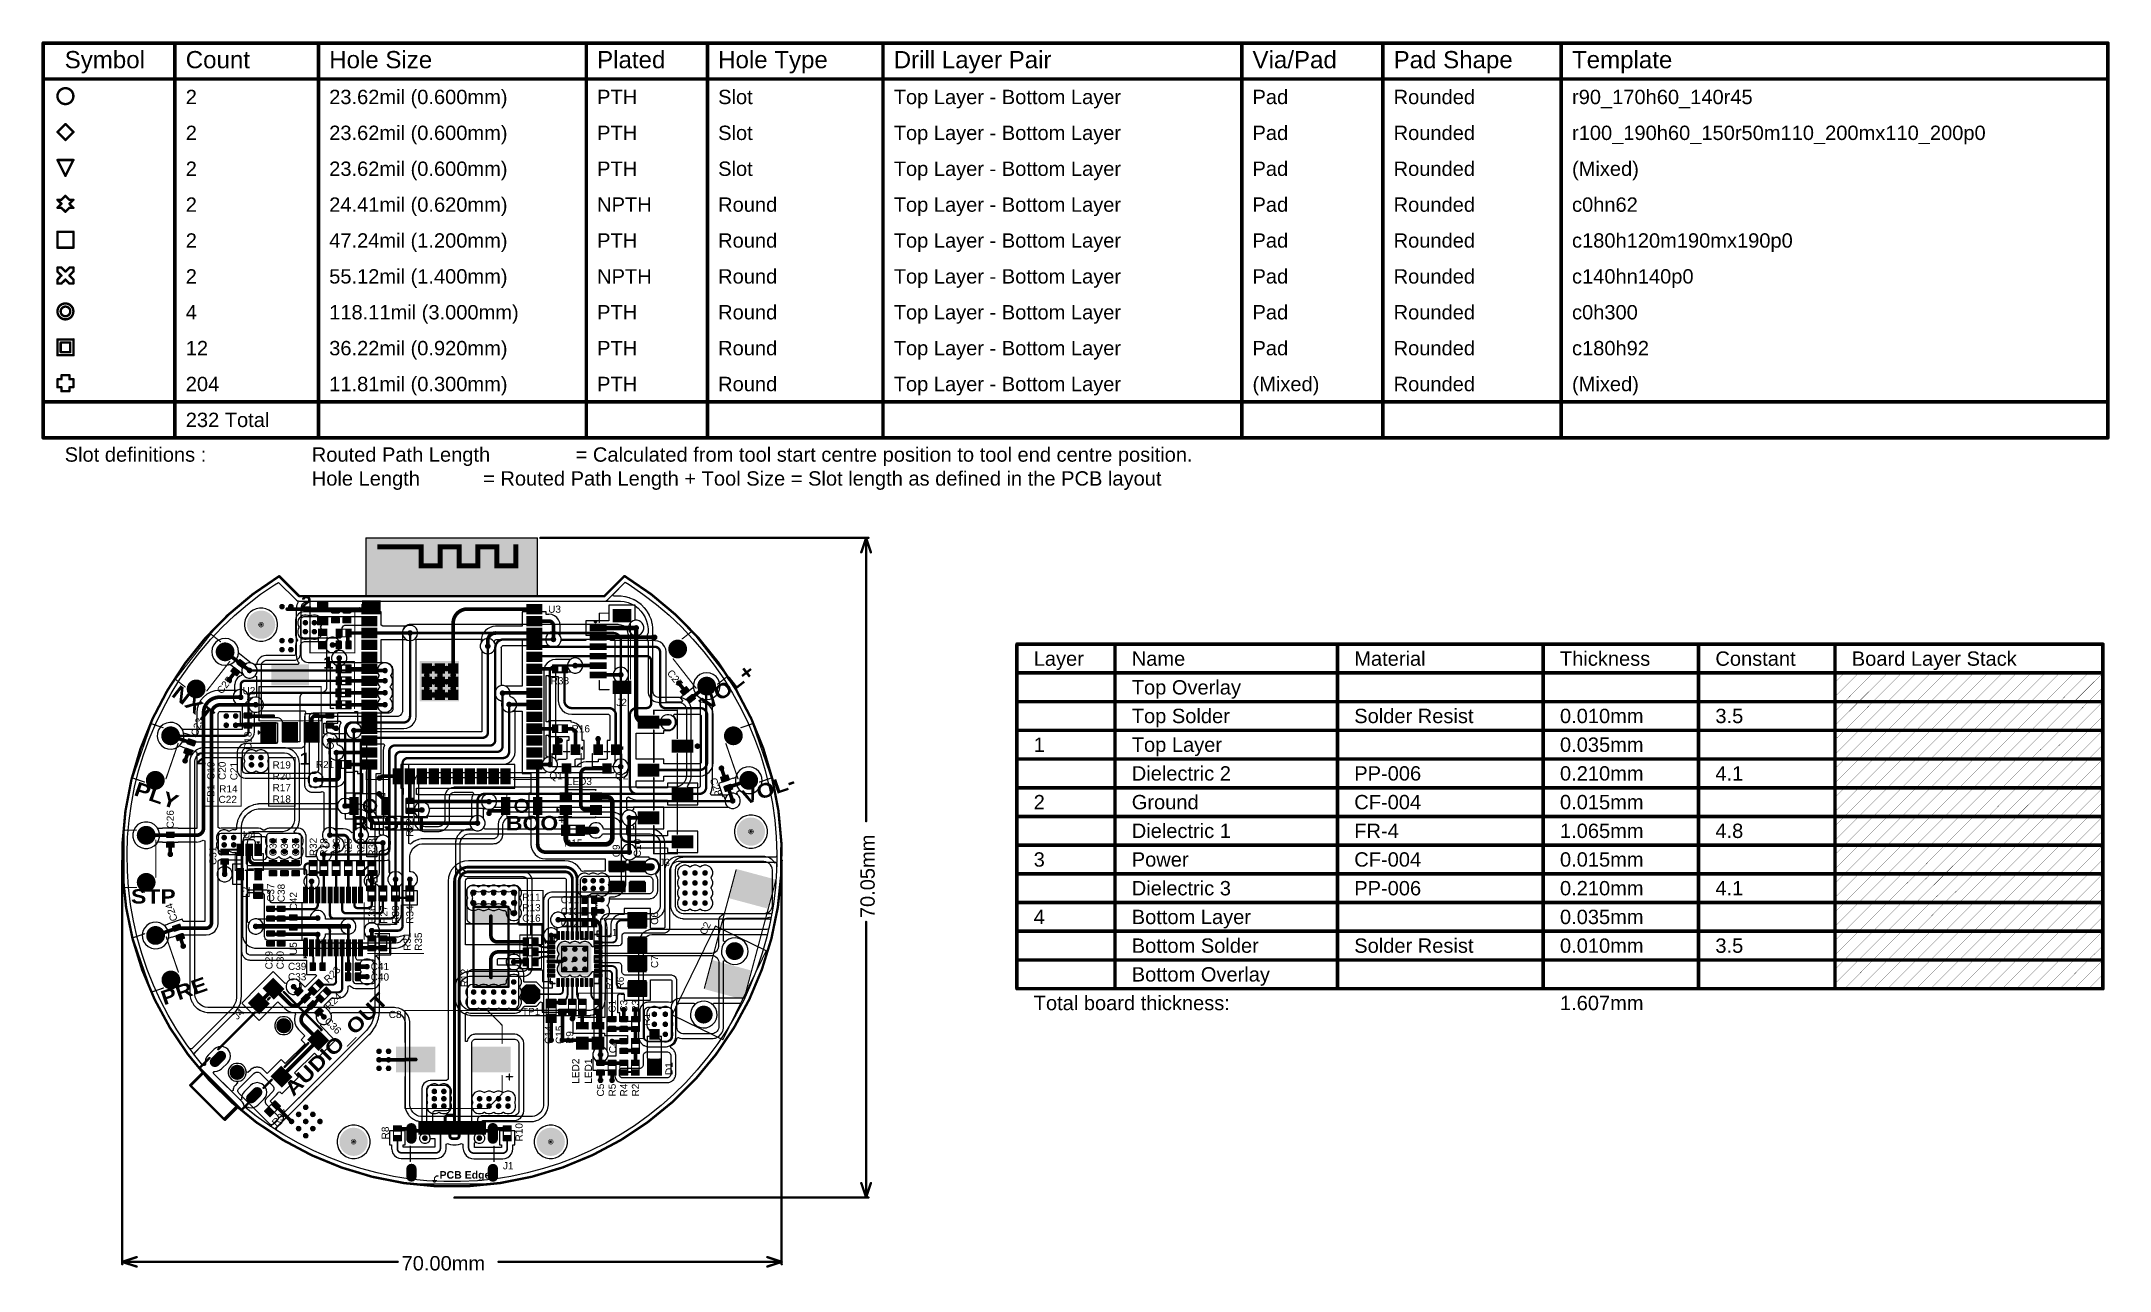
# Model space of a CAD drawing. Header units: inches. Extents: x -18 to 202, y -11 to 119.
import ezdxf

# ---------------------------------------------------------------- set-up
doc = ezdxf.new("R2010")
doc.units = ezdxf.units.IN
for name, color, linetype in [('Board Outline', 216, 'Continuous'), ('Bottom Layer', 5, 'Continuous'), ('Bottom Overlay', 54, 'Continuous'), ('Bottom Paste', 16, 'Continuous'), ('Bottom Solder', 6, 'Continuous'), ('Dimension', 6, 'Continuous'), ('Drill Drawing', 1, 'Continuous'), ('Fabrication', 76, 'Continuous'), ('Ground', 16, 'Continuous'), ('Keep-Out Layer', 6, 'Continuous'), ('Mechanical 13', 56, 'Continuous'), ('Multi-Layer', 9, 'Continuous'), ('Pad Holes', 156, 'Continuous'), ('Power', 76, 'Continuous'), ('Top Layer', 1, 'Continuous'), ('Top Overlay', 2, 'Continuous'), ('Top Paste', 8, 'Continuous'), ('Top Solder', 216, 'Continuous'), ('Via Holes', 16, 'Continuous')]:
    doc.layers.add(name, color=color, linetype=linetype)
doc.styles.add('Arial', font='', dxfattribs={"height": 0.2})
doc.styles.add('Arial Black_Bold', font='', dxfattribs={"height": 0.2})
doc.styles.add('Arial_Bold', font='', dxfattribs={"height": 0.2})
doc.styles.get('Arial').set_extended_font_data('Arial')
doc.styles.get('Arial Black_Bold').set_extended_font_data('Arial Black', bold=True)
doc.styles.get('Arial_Bold').set_extended_font_data('Arial', bold=True)

msp = doc.modelspace()

# ---------------------------------------------------------------- texts
at = {"layer": 'Dimension', "style": 'Arial'}
msp.add_text('70.05mm', height=1.524, rotation=90, dxfattribs=at).set_placement((70.79, 25.98))
msp.add_text('70.00mm', height=1.524, dxfattribs=at).set_placement((20.56, -11.43))
at = {"layer": 'Drill Drawing', "style": 'Arial'}
for s, height, p in [('Symbol', 1.829, (-15.2, 116.23)), ('Count', 1.829, (-2.35, 116.23)), ('Hole Size', 1.829, (12.88, 116.23)), ('Plated', 1.829, (41.32, 116.23)), ('Hole Type', 1.829, (54.17, 116.23)), ('Drill Layer Pair', 1.8288, (72.81, 116.23)), ('Via/Pad', 1.829, (110.9, 116.23)), ('Pad Shape', 1.829, (125.88, 116.23)), ('Template', 1.829, (144.82, 116.23)), ('2', 1.52, (-2.35, 112.42)), ('23.62mil (0.600mm)', 1.524, (12.88, 112.42)), ('PTH', 1.524, (41.32, 112.42)), ('Slot', 1.524, (54.17, 112.42)), ('Top Layer - Bottom Layer', 1.524, (72.81, 112.42)), ('Pad', 1.524, (110.9, 112.42)), ('Rounded', 1.524, (125.88, 112.42)), ('r90_170h60_140r45', 1.524, (144.82, 112.42)), ('2', 1.52, (-2.35, 108.61)), ('23.62mil (0.600mm)', 1.524, (12.88, 108.61)), ('PTH', 1.524, (41.32, 108.61)), ('Slot', 1.524, (54.17, 108.61)), ('Top Layer - Bottom Layer', 1.524, (72.81, 108.61)), ('Pad', 1.524, (110.9, 108.61)), ('Rounded', 1.524, (125.88, 108.61)), ('r100_190h60_150r50m110_200mx110_200p0', 1.524, (144.82, 108.61)), ('2', 1.52, (-2.35, 104.8)), ('23.62mil (0.600mm)', 1.524, (12.88, 104.8)), ('PTH', 1.524, (41.32, 104.8)), ('Slot', 1.524, (54.17, 104.8)), ('Top Layer - Bottom Layer', 1.524, (72.81, 104.8)), ('Pad', 1.524, (110.9, 104.8)), ('Rounded', 1.524, (125.88, 104.8)), ('(Mixed)', 1.524, (144.82, 104.8)), ('2', 1.52, (-2.35, 100.99)), ('24.41mil (0.620mm)', 1.524, (12.88, 100.99)), ('NPTH', 1.524, (41.32, 100.99)), ('Round', 1.524, (54.17, 100.99)), ('Top Layer - Bottom Layer', 1.524, (72.81, 100.99)), ('Pad', 1.524, (110.9, 100.99)), ('Rounded', 1.524, (125.88, 100.99)), ('c0hn62', 1.524, (144.82, 100.99)), ('2', 1.52, (-2.35, 97.18)), ('47.24mil (1.200mm)', 1.524, (12.88, 97.18)), ('PTH', 1.524, (41.32, 97.18)), ('Round', 1.524, (54.17, 97.18)), ('Top Layer - Bottom Layer', 1.524, (72.81, 97.18)), ('Pad', 1.524, (110.9, 97.18)), ('Rounded', 1.524, (125.88, 97.18)), ('c180h120m190mx190p0', 1.524, (144.82, 97.18)), ('2', 1.52, (-2.35, 93.37)), ('55.12mil (1.400mm)', 1.524, (12.88, 93.37)), ('NPTH', 1.524, (41.32, 93.37)), ('Round', 1.524, (54.17, 93.37)), ('Top Layer - Bottom Layer', 1.524, (72.81, 93.37)), ('Pad', 1.524, (110.9, 93.37)), ('Rounded', 1.524, (125.88, 93.37)), ('c140hn140p0', 1.524, (144.82, 93.37)), ('4', 1.52, (-2.35, 89.56)), ('118.11mil (3.000mm)', 1.524, (12.88, 89.56)), ('PTH', 1.524, (41.32, 89.56)), ('Round', 1.524, (54.17, 89.56)), ('Top Layer - Bottom Layer', 1.524, (72.81, 89.56)), ('Pad', 1.524, (110.9, 89.56)), ('Rounded', 1.524, (125.88, 89.56)), ('c0h300', 1.524, (144.82, 89.56)), ('12', 1.524, (-2.35, 85.75)), ('36.22mil (0.920mm)', 1.524, (12.88, 85.75)), ('PTH', 1.524, (41.32, 85.75)), ('Round', 1.524, (54.17, 85.75)), ('Top Layer - Bottom Layer', 1.524, (72.81, 85.75)), ('Pad', 1.524, (110.9, 85.75)), ('Rounded', 1.524, (125.88, 85.75)), ('c180h92', 1.524, (144.82, 85.75)), ('204', 1.524, (-2.35, 81.94)), ('11.81mil (0.300mm)', 1.524, (12.88, 81.94)), ('PTH', 1.524, (41.32, 81.94)), ('Round', 1.524, (54.17, 81.94)), ('Top Layer - Bottom Layer', 1.524, (72.81, 81.94)), ('(Mixed)', 1.524, (110.9, 81.94)), ('Rounded', 1.524, (125.88, 81.94)), ('(Mixed)', 1.524, (144.82, 81.94)), ('232 Total', 1.524, (-2.35, 78.13)), ('Slot definitions :', 1.524, (-15.2, 74.45)), ('Routed Path Length', 1.524, (11.03, 74.45)), ('= Calculated from tool start centre position to tool end centre position.', 1.524, (39.04, 74.45)), ('Hole Length', 1.524, (11.03, 71.91)), (' = Routed Path Length + Tool Size = Slot length as defined in the PCB layout', 1.524, (28.63, 71.91))]:
    msp.add_text(s, height=height, dxfattribs=at).set_placement(p)
at = {"layer": 'Fabrication', "style": 'Arial'}
for s, height, p in [('Layer', 1.524, (87.67, 52.78)), ('Name', 1.524, (98.08, 52.78)), ('Material', 1.524, (121.7, 52.78)), ('Thickness', 1.524, (143.54, 52.78)), ('Constant', 1.524, (160.04, 52.78)), ('Board Layer Stack', 1.524, (174.52, 52.78)), ('Top Overlay', 1.524, (98.08, 49.73)), ('Top Solder', 1.524, (98.08, 46.69)), ('Solder Resist', 1.524, (121.7, 46.69)), ('0.010mm', 1.524, (143.54, 46.69)), ('3.5', 1.524, (160.04, 46.69)), ('1', 1.52, (87.67, 43.64)), ('Top Layer', 1.524, (98.08, 43.64)), ('0.035mm', 1.524, (143.54, 43.64)), ('Dielectric 2', 1.524, (98.08, 40.59)), ('PP-006', 1.524, (121.7, 40.59)), ('0.210mm', 1.524, (143.54, 40.59)), ('4.1', 1.524, (160.04, 40.59)), ('2', 1.52, (87.67, 37.54)), ('Ground', 1.524, (98.08, 37.54)), ('CF-004', 1.524, (121.7, 37.54)), ('0.015mm', 1.524, (143.54, 37.54)), ('Dielectric 1', 1.524, (98.08, 34.49)), ('FR-4', 1.524, (121.7, 34.49)), ('1.065mm', 1.524, (143.54, 34.49)), ('4.8', 1.524, (160.04, 34.49)), ('3', 1.52, (87.67, 31.45)), ('Power', 1.524, (98.08, 31.45)), ('CF-004', 1.524, (121.7, 31.45)), ('0.015mm', 1.524, (143.54, 31.45)), ('Dielectric 3', 1.524, (98.08, 28.4)), ('PP-006', 1.524, (121.7, 28.4)), ('0.210mm', 1.524, (143.54, 28.4)), ('4.1', 1.524, (160.04, 28.4)), ('4', 1.52, (87.67, 25.35)), ('Bottom Layer', 1.524, (98.08, 25.35)), ('0.035mm', 1.524, (143.54, 25.35)), ('Bottom Solder', 1.524, (98.08, 22.3)), ('Solder Resist', 1.524, (121.7, 22.3)), ('0.010mm', 1.524, (143.54, 22.3)), ('3.5', 1.524, (160.04, 22.3)), ('Bottom Overlay', 1.524, (98.08, 19.25)), ('Total board thickness:', 1.524, (87.67, 16.21)), ('1.607mm', 1.524, (143.54, 16.21))]:
    msp.add_text(s, height=height, dxfattribs=at).set_placement(p)
at = {"layer": 'Top Overlay'}
for s, height, style, p in [('2', 1.27, 'Arial Black_Bold', (9.89, 58.87)), ('U3', 0.762, 'Arial', (36.12, 58.41)), ('1', 1.27, 'Arial Black_Bold', (12.22, 52.47)), ('U2', 0.762, 'Arial', (3.68, 49.76)), ('R38', 0.762, 'Arial', (36.39, 50.81)), ('J2', 0.762, 'Arial', (43.36, 48.51)), ('R16', 0.762, 'Arial', (38.61, 45.71)), ('2', 1.27, 'Arial Black_Bold', (-1.28, 42.3)), ('R19', 0.762, 'Arial', (6.86, 41.87)), ('1', 1.27, 'Arial Black_Bold', (9.73, 42.28)), ('R21', 0.762, 'Arial', (11.46, 41.91)), ('R14', 0.762, 'Arial', (1.2, 39.33)), ('R20', 0.762, 'Arial', (6.86, 40.67)), ('R17', 0.762, 'Arial', (6.86, 39.46)), ('Q1', 0.762, 'Arial', (36.25, 40.72)), ('LED3', 0.762, 'Arial', (38.11, 40.12)), ('Q2', 0.762, 'Arial', (43.23, 40.72)), ('C22', 0.762, 'Arial', (1.13, 38.21)), ('R18', 0.762, 'Arial', (6.86, 38.25)), ('U4', 0.762, 'Arial', (3.73, 34.47)), ('RESET', 1.524, 'Arial Black_Bold', (15.27, 35.31)), ('BOOT', 1.524, 'Arial Black_Bold', (31.64, 35.31)), ('R15', 0.762, 'Arial', (37.81, 33.57)), ('J3', 0.762, 'Arial', (47.93, 31.52)), ('R11', 0.762, 'Arial', (33.37, 27.83)), ('C16', 0.762, 'Arial', (33.37, 25.6)), ('R13', 0.762, 'Arial', (33.37, 26.72)), ('C11', 0.762, 'Arial', (37.45, 27.56)), ('C13', 0.762, 'Arial', (37.45, 26.32)), ('C12', 0.762, 'Arial', (37.45, 25.11)), ('U1', 0.762, 'Arial', (42.12, 24.08)), ('C39', 0.762, 'Arial', (8.5, 20.48)), ('C33', 0.762, 'Arial', (8.5, 19.37)), ('C41', 0.762, 'Arial', (17.28, 20.47)), ('C40', 0.762, 'Arial', (17.28, 19.35)), ('C8', 0.762, 'Arial', (19.2, 15.37)), ('TP1', 0.762, 'Arial', (33.34, 15.69)), ('J1', 0.762, 'Arial', (31.32, -0.69))]:
    msp.add_text(s, height=height, dxfattribs=dict(at, style=style)).set_placement(p)
for s, height, rotation, style, p in [('NXT', 1.524, 322, 'Arial Black_Bold', (-3.96, 49.62)), ('C25', 0.762, 52, 'Arial', (1.48, 49.72)), ('C27', 0.762, 308, 'Arial', (48.69, 51.99)), ('VOL+', 1.524, 38, 'Arial Black_Bold', (53.13, 47.96)), ('C23', 0.762, 71, 'Arial', (-1.12, 45.24)), ('C18', 0.762, 90, 'Arial', (4.63, 43.84)), ('C17', 0.762, 90, 'Arial', (13.37, 43.88)), ('C19', 0.762, 90, 'Arial', (0.7, 40.66)), ('C20', 0.762, 90, 'Arial', (1.89, 40.65)), ('C21', 0.762, 90, 'Arial', (3.14, 40.62)), ('PLY', 1.524, 341, 'Arial Black_Bold', (-7.94, 39.06)), ('FB1', 0.762, 90, 'Arial', (0.7, 38.21)), ('C28', 0.762, 289, 'Arial', (53.26, 40.73)), ('VOL-', 1.524, 19, 'Arial Black_Bold', (57.01, 38)), ('C26', 0.762, 90, 'Arial', (-3.62, 35.5)), ('R22', 0.762, 90, 'Arial', (21.82, 34.63)), ('C31', 0.762, 90, 'Arial', (0.91, 31.62)), ('C32', 0.762, 90, 'Arial', (7.29, 32.56)), ('C34', 0.762, 90, 'Arial', (8.5, 32.56)), ('C35', 0.762, 90, 'Arial', (9.7, 32.56)), ('R32', 0.762, 90, 'Arial', (11.56, 32.56)), ('R28', 0.762, 90, 'Arial', (12.68, 32.51)), ('R26', 0.762, 90, 'Arial', (14.02, 32.51)), ('R25', 0.762, 90, 'Arial', (15.27, 32.51)), ('R29', 0.762, 90, 'Arial', (16.61, 32.51)), ('R33', 0.762, 90, 'Arial', (17.81, 32.51)), ('C9', 0.762, 90, 'Arial', (43.73, 32.45)), ('C10', 0.762, 90, 'Arial', (45.97, 32.45)), ('STP', 1.524, 360, 'Arial Black_Bold', (-8.16, 27.53)), ('L2', 0.762, 90, 'Arial', (4.42, 28.14)), ('C37', 0.762, 90, 'Arial', (7.04, 27.71)), ('C38', 0.762, 90, 'Arial', (8.16, 27.67)), ('C42', 0.762, 90, 'Arial', (9.46, 26.8)), ('C24', 0.762, 109, 'Arial', (-3.19, 25.8)), ('R36', 0.762, 90, 'Arial', (17.78, 25.38)), ('R27', 0.762, 90, 'Arial', (19.05, 25.38)), ('R30', 0.762, 90, 'Arial', (20.3, 25.38)), ('R34', 0.762, 90, 'Arial', (21.82, 25.38)), ('C6', 0.762, 90, 'Arial', (47.8, 25.27)), ('R31', 0.762, 90, 'Arial', (21.54, 22.5)), ('R35', 0.762, 90, 'Arial', (22.73, 22.5)), ('C2', 0.762, 64, 'Arial', (52.84, 24.12)), ('C29', 0.762, 90, 'Arial', (6.86, 20.54)), ('C30', 0.762, 90, 'Arial', (8.05, 20.54)), ('U5', 0.762, 90, 'Arial', (9.45, 22.07)), ('C7', 0.762, 90, 'Arial', (47.8, 20.68)), ('R23', 0.762, 45, 'Arial', (12.78, 19.04)), ('R12', 0.762, 90, 'Arial', (27.61, 18.65)), ('PRE', 1.524, 19, 'Arial Black_Bold', (-4.66, 16.71)), ('AUDIO_OUT', 1.524, 45, 'Arial Black_Bold', (9.08, 6.98)), ('R24', 0.762, 45, 'Arial', (12.89, 16.21)), ('R7', 0.762, 90, 'Arial', (43.01, 18.39)), ('R6', 0.762, 90, 'Arial', (44.16, 18.4)), ('J4', 0.762, 45, 'Arial', (3.12, 15.13)), ('C1', 0.762, 90, 'Arial', (43.3, 15.95)), ('C3', 0.762, 90, 'Arial', (44.53, 15.95)), ('R3', 0.762, 90, 'Arial', (45.77, 15.95)), ('R1', 0.762, 90, 'Arial', (46.93, 14.57)), ('C36', 0.762, 315, 'Arial', (12.32, 14.97)), ('C14', 0.762, 90, 'Arial', (36.53, 12.62)), ('C15', 0.762, 90, 'Arial', (37.69, 12.62)), ('R9', 0.762, 90, 'Arial', (38.78, 12.62)), ('LED2', 0.762, 90, 'Arial', (39.42, 8.4)), ('LED1', 0.762, 90, 'Arial', (40.77, 8.4)), ('C4', 0.762, 90, 'Arial', (43.36, 11.64)), ('D1', 0.762, 90, 'Arial', (49.33, 9.32)), ('C5', 0.762, 90, 'Arial', (42.06, 7.04)), ('R5', 0.762, 90, 'Arial', (43.3, 7.04)), ('R4', 0.762, 90, 'Arial', (44.53, 7.04)), ('R2', 0.762, 90, 'Arial', (45.77, 7.04)), ('R37', 0.762, 45, 'Arial', (7.25, 3.83)), ('R8', 0.762, 90, 'Arial', (19.21, 2.49)), ('R10', 0.762, 90, 'Arial', (33.41, 2.27))]:
    msp.add_text(s, height=height, rotation=rotation, dxfattribs=dict(at, style=style)).set_placement(p)

# ---------------------------------------------------------------- blocks, each defined once
blk = doc.blocks.new('K2_1101DF_C4DW_01_1')
at = {"layer": 'Bottom Layer'}
h = blk.add_hatch(color=5, dxfattribs=at)
edge = h.paths.add_edge_path()
edge.add_arc((-2.5, 0), 0.9, 0, 360)
h = blk.add_hatch(color=5, dxfattribs=at)
edge = h.paths.add_edge_path()
edge.add_arc((2.5, 0), 0.9, 0, 360)
at = {"layer": 'Bottom Solder'}
h = blk.add_hatch(color=6, dxfattribs=at)
edge = h.paths.add_edge_path()
edge.add_arc((-2.5, 0), 1, 0, 360)
h = blk.add_hatch(color=6, dxfattribs=at)
edge = h.paths.add_edge_path()
edge.add_arc((2.5, 0), 1, 0, 360)
at = {"layer": 'Ground'}
h = blk.add_hatch(color=16, dxfattribs=at)
edge = h.paths.add_edge_path()
edge.add_arc((-2.5, 0), 0.9, 0, 360)
h = blk.add_hatch(color=16, dxfattribs=at)
edge = h.paths.add_edge_path()
edge.add_arc((2.5, 0), 0.9, 0, 360)
at = {"layer": 'Multi-Layer'}
h = blk.add_hatch(color=9, dxfattribs=at)
edge = h.paths.add_edge_path()
edge.add_arc((-2.5, 0), 0.9, 0, 360)
h = blk.add_hatch(color=9, dxfattribs=at)
edge = h.paths.add_edge_path()
edge.add_arc((2.5, 0), 0.9, 0, 360)
at = {"layer": 'Pad Holes'}
h = blk.add_hatch(color=7, dxfattribs=at)
edge = h.paths.add_edge_path()
edge.add_arc((-2.5, 0), 0.46, 0, 360)
h = blk.add_hatch(color=7, dxfattribs=at)
edge = h.paths.add_edge_path()
edge.add_arc((2.5, 0), 0.46, 0, 360)
at = {"layer": 'Power'}
h = blk.add_hatch(color=76, dxfattribs=at)
edge = h.paths.add_edge_path()
edge.add_arc((-2.5, 0), 0.9, 0, 360)
h = blk.add_hatch(color=76, dxfattribs=at)
edge = h.paths.add_edge_path()
edge.add_arc((2.5, 0), 0.9, 0, 360)
at = {"layer": 'Top Layer'}
h = blk.add_hatch(color=1, dxfattribs=at)
edge = h.paths.add_edge_path()
edge.add_arc((-2.5, 0), 0.9, 0, 360)
h = blk.add_hatch(color=1, dxfattribs=at)
edge = h.paths.add_edge_path()
edge.add_arc((2.5, 0), 0.9, 0, 360)
at = {"layer": 'Top Solder'}
h = blk.add_hatch(color=216, dxfattribs=at)
edge = h.paths.add_edge_path()
edge.add_arc((-2.5, 0), 1, 0, 360)
h = blk.add_hatch(color=216, dxfattribs=at)
edge = h.paths.add_edge_path()
edge.add_arc((2.5, 0), 1, 0, 360)
at = {"layer": 'Top Overlay', "const_width": 0.127}
for points in [[(1.96, 1.02), (-1.98, 1.02)], [(-3.05, -1.04), (-3.05, -2.36)], [(3.05, -1.04), (3.05, -2.36)], [(3.05, -2.36), (-3.05, -2.36)]]:
    blk.add_lwpolyline(points, dxfattribs=at)
at = {"layer": 'Top Overlay', "const_width": 0.0635}
for points in [[(-2.01, 1.02, 1), (-1.95, 1.02, 1)], [(1.92, 1.02, 1), (1.99, 1.02, 1)], [(-3.08, -1.04, 1), (-3.02, -1.04, 1)], [(3.02, -1.04, 1), (3.08, -1.04, 1)], [(-3.08, -2.36, 1), (-3.02, -2.36, 1)], [(-3.08, -2.36, 1), (-3.02, -2.36, 1)], [(3.02, -2.36, 1), (3.08, -2.36, 1)], [(3.02, -2.36, 1), (3.08, -2.36, 1)]]:
    blk.add_lwpolyline(points, format="xyb", close=True, dxfattribs=at)
blk = doc.blocks.new('MPP404J2A0701_2')
at = {"layer": 'Bottom Layer'}
h = blk.add_hatch(color=5, dxfattribs=at)
edge = h.paths.add_edge_path()
edge.add_arc((-3.75, 0), 0.9, 0, 360)
h = blk.add_hatch(color=5, dxfattribs=at)
edge = h.paths.add_edge_path()
edge.add_arc((3.75, 0), 0.9, 0, 360)
at = {"layer": 'Bottom Solder'}
h = blk.add_hatch(color=6, dxfattribs=at)
edge = h.paths.add_edge_path()
edge.add_arc((-3.75, 0), 0.951, 0, 360)
h = blk.add_hatch(color=6, dxfattribs=at)
edge = h.paths.add_edge_path()
edge.add_arc((3.75, 0), 0.951, 0, 360)
at = {"layer": 'Ground'}
h = blk.add_hatch(color=16, dxfattribs=at)
edge = h.paths.add_edge_path()
edge.add_arc((-3.75, 0), 0.9, 0, 360)
h = blk.add_hatch(color=16, dxfattribs=at)
edge = h.paths.add_edge_path()
edge.add_arc((3.75, 0), 0.9, 0, 360)
at = {"layer": 'Multi-Layer'}
h = blk.add_hatch(color=9, dxfattribs=at)
edge = h.paths.add_edge_path()
edge.add_arc((-3.75, 0), 0.9, 0, 360)
h = blk.add_hatch(color=9, dxfattribs=at)
edge = h.paths.add_edge_path()
edge.add_arc((3.75, 0), 0.9, 0, 360)
at = {"layer": 'Pad Holes'}
h = blk.add_hatch(color=7, dxfattribs=at)
edge = h.paths.add_edge_path()
edge.add_arc((-3.75, 0), 0.6, 0, 360)
h = blk.add_hatch(color=7, dxfattribs=at)
edge = h.paths.add_edge_path()
edge.add_arc((3.75, 0), 0.6, 0, 360)
at = {"layer": 'Power'}
h = blk.add_hatch(color=76, dxfattribs=at)
edge = h.paths.add_edge_path()
edge.add_arc((-3.75, 0), 0.9, 0, 360)
h = blk.add_hatch(color=76, dxfattribs=at)
edge = h.paths.add_edge_path()
edge.add_arc((3.75, 0), 0.9, 0, 360)
at = {"layer": 'Top Layer'}
h = blk.add_hatch(color=1, dxfattribs=at)
edge = h.paths.add_edge_path()
edge.add_arc((-3.75, 0), 0.9, 0, 360)
h = blk.add_hatch(color=1, dxfattribs=at)
edge = h.paths.add_edge_path()
edge.add_arc((3.75, 0), 0.9, 0, 360)
at = {"layer": 'Top Solder'}
h = blk.add_hatch(color=216, dxfattribs=at)
edge = h.paths.add_edge_path()
edge.add_arc((-3.75, 0), 0.951, 0, 360)
h = blk.add_hatch(color=216, dxfattribs=at)
edge = h.paths.add_edge_path()
edge.add_arc((3.75, 0), 0.951, 0, 360)
at = {"layer": 'Top Overlay', "const_width": 0.127}
for points in [[(-5.25, -3), (-5.25, 3)], [(5.25, 3), (-5.25, 3)], [(5.25, 0.59), (5.25, 3)], [(5.25, -3), (5.25, 0.59)], [(5.25, -3), (-5.25, -3)]]:
    blk.add_lwpolyline(points, dxfattribs=at)
at = {"layer": 'Top Overlay', "const_width": 0.0635}
for points in [[(-5.28, 3, 1), (-5.22, 3, 1)], [(-5.28, 3, 1), (-5.22, 3, 1)], [(5.22, 3, 1), (5.28, 3, 1)], [(5.22, 3, 1), (5.28, 3, 1)], [(5.22, 0.59, 1), (5.28, 0.59, 1)], [(5.22, 0.59, 1), (5.28, 0.59, 1)], [(-5.28, -3, 1), (-5.22, -3, 1)], [(-5.28, -3, 1), (-5.22, -3, 1)], [(5.22, -3, 1), (5.28, -3, 1)], [(5.22, -3, 1), (5.28, -3, 1)]]:
    blk.add_lwpolyline(points, format="xyb", close=True, dxfattribs=at)
blk = doc.blocks.new('R___0402_3')
at = {"layer": 'Top Layer'}
for points in [[(-0.7, -0.32), (-0.7, 0.32), (-0.24, 0.32), (-0.24, -0.32)], [(0.24, -0.32), (0.24, 0.32), (0.7, 0.32), (0.7, -0.32)]]:
    blk.add_hatch(color=1, dxfattribs=at).paths.add_polyline_path(points)
at = {"layer": 'Top Paste'}
for points in [[(-0.7, -0.32), (-0.7, 0.32), (-0.24, 0.32), (-0.24, -0.32)], [(0.24, -0.32), (0.24, 0.32), (0.7, 0.32), (0.7, -0.32)]]:
    blk.add_hatch(color=8, dxfattribs=at).paths.add_polyline_path(points)
at = {"layer": 'Top Solder'}
for points in [[(-0.75, -0.37), (-0.75, 0.37), (-0.19, 0.37), (-0.19, -0.37)], [(0.19, -0.37), (0.19, 0.37), (0.75, 0.37), (0.75, -0.37)]]:
    blk.add_hatch(color=216, dxfattribs=at).paths.add_polyline_path(points)
at = {"layer": 'Top Overlay'}
for points, const_width in [([(-0.79, 0.41), (0.79, 0.41)], 0.127), ([(-0.79, -0.41), (-0.79, 0.41)], 0.127), ([(0.79, -0.41), (0.79, 0.41)], 0.127), ([(-0.79, -0.41), (0.79, -0.41)], 0.127), ([(-0.81, -0.43), (0.81, -0.43)], 0.00323)]:
    blk.add_lwpolyline(points, dxfattribs=dict(at, const_width=const_width))
for points, const_width in [([(-0.82, 0.41, 1), (-0.76, 0.41, 1)], 0.0635), ([(-0.82, 0.41, 1), (-0.76, 0.41, 1)], 0.0635), ([(0.76, 0.41, 1), (0.82, 0.41, 1)], 0.0635), ([(0.76, 0.41, 1), (0.82, 0.41, 1)], 0.0635), ([(-0.82, -0.41, 1), (-0.76, -0.41, 1)], 0.0635), ([(-0.82, -0.41, 1), (-0.76, -0.41, 1)], 0.0635), ([(-0.81, -0.43, 1), (-0.81, -0.43, 1)], 0.00161), ([(0.76, -0.41, 1), (0.82, -0.41, 1)], 0.0635), ([(0.76, -0.41, 1), (0.82, -0.41, 1)], 0.0635), ([(0.81, -0.43, 1), (0.81, -0.43, 1)], 0.00161)]:
    blk.add_lwpolyline(points, format="xyb", close=True, dxfattribs=dict(at, const_width=const_width))
blk = doc.blocks.new('____23_4')
at = {"layer": 'Top Layer'}
for points in [[(-0.41, 1.46), (0.41, 1.46), (0.41, 0.54), (-0.41, 0.54)], [(-1.36, -0.54), (-0.54, -0.54), (-0.54, -1.46), (-1.36, -1.46)], [(0.54, -0.54), (1.36, -0.54), (1.36, -1.46), (0.54, -1.46)]]:
    blk.add_hatch(color=1, dxfattribs=at).paths.add_polyline_path(points)
at = {"layer": 'Top Paste'}
for points in [[(-0.41, 1.46), (0.41, 1.46), (0.41, 0.54), (-0.41, 0.54)], [(-1.36, -0.54), (-0.54, -0.54), (-0.54, -1.46), (-1.36, -1.46)], [(0.54, -0.54), (1.36, -0.54), (1.36, -1.46), (0.54, -1.46)]]:
    blk.add_hatch(color=8, dxfattribs=at).paths.add_polyline_path(points)
at = {"layer": 'Top Solder'}
for points in [[(-0.51, 1.56), (0.51, 1.56), (0.51, 0.44), (-0.51, 0.44)], [(-1.46, -0.44), (-0.44, -0.44), (-0.44, -1.56), (-1.46, -1.56)], [(0.44, -0.44), (1.46, -0.44), (1.46, -1.56), (0.44, -1.56)]]:
    blk.add_hatch(color=216, dxfattribs=at).paths.add_polyline_path(points)
at = {"layer": 'Top Overlay', "const_width": 0.127}
for points in [[(-1.55, 0.81), (-1.55, -0.58)], [(-0.56, 0.81), (-1.55, 0.81)], [(1.55, 0.81), (0.56, 0.81)], [(1.55, -0.58), (1.55, 0.81)], [(-1.55, -1.17), (-1.68, -1.04)], [(-1.68, -1.04), (-1.68, -1.3)], [(-1.55, -1.17), (-1.68, -1.3)], [(0.33, -0.79), (-0.33, -0.79)]]:
    blk.add_lwpolyline(points, dxfattribs=at)
at = {"layer": 'Top Overlay', "const_width": 0.0635}
for points in [[(-1.58, 0.81, 1), (-1.52, 0.81, 1)], [(-1.58, 0.81, 1), (-1.52, 0.81, 1)], [(-0.59, 0.81, 1), (-0.53, 0.81, 1)], [(0.53, 0.81, 1), (0.59, 0.81, 1)], [(1.52, 0.81, 1), (1.58, 0.81, 1)], [(1.52, 0.81, 1), (1.58, 0.81, 1)], [(-1.71, -1.04, 1), (-1.64, -1.04, 1)], [(-1.71, -1.04, 1), (-1.64, -1.04, 1)], [(-1.71, -1.3, 1), (-1.64, -1.3, 1)], [(-1.71, -1.3, 1), (-1.64, -1.3, 1)], [(-1.58, -0.58, 1), (-1.52, -0.58, 1)], [(-1.58, -1.17, 1), (-1.52, -1.17, 1)], [(-1.58, -1.17, 1), (-1.52, -1.17, 1)], [(-0.36, -0.79, 1), (-0.3, -0.79, 1)], [(0.3, -0.79, 1), (0.36, -0.79, 1)], [(1.52, -0.58, 1), (1.58, -0.58, 1)]]:
    blk.add_lwpolyline(points, format="xyb", close=True, dxfattribs=at)
blk = doc.blocks.new('____23_5')
at = {"layer": 'Top Layer'}
for points in [[(-0.41, 1.46), (0.41, 1.46), (0.41, 0.54), (-0.41, 0.54)], [(-1.36, -0.54), (-0.54, -0.54), (-0.54, -1.46), (-1.36, -1.46)], [(0.54, -0.54), (1.36, -0.54), (1.36, -1.46), (0.54, -1.46)]]:
    blk.add_hatch(color=1, dxfattribs=at).paths.add_polyline_path(points)
at = {"layer": 'Top Paste'}
for points in [[(-0.41, 1.46), (0.41, 1.46), (0.41, 0.54), (-0.41, 0.54)], [(-1.36, -0.54), (-0.54, -0.54), (-0.54, -1.46), (-1.36, -1.46)], [(0.54, -0.54), (1.36, -0.54), (1.36, -1.46), (0.54, -1.46)]]:
    blk.add_hatch(color=8, dxfattribs=at).paths.add_polyline_path(points)
at = {"layer": 'Top Solder'}
for points in [[(-0.51, 1.56), (0.51, 1.56), (0.51, 0.44), (-0.51, 0.44)], [(-1.46, -0.44), (-0.44, -0.44), (-0.44, -1.56), (-1.46, -1.56)], [(0.44, -0.44), (1.46, -0.44), (1.46, -1.56), (0.44, -1.56)]]:
    blk.add_hatch(color=216, dxfattribs=at).paths.add_polyline_path(points)
at = {"layer": 'Top Overlay', "const_width": 0.127}
for points in [[(-1.55, 0.81), (-1.55, -0.58)], [(-0.56, 0.81), (-1.55, 0.81)], [(1.55, 0.81), (0.56, 0.81)], [(1.55, -0.58), (1.55, 0.81)], [(-1.55, -1.17), (-1.68, -1.04)], [(-1.68, -1.04), (-1.68, -1.3)], [(-1.55, -1.17), (-1.68, -1.3)], [(0.33, -0.79), (-0.33, -0.79)]]:
    blk.add_lwpolyline(points, dxfattribs=at)
at = {"layer": 'Top Overlay', "const_width": 0.0635}
for points in [[(-1.58, 0.81, 1), (-1.52, 0.81, 1)], [(-1.58, 0.81, 1), (-1.52, 0.81, 1)], [(-0.59, 0.81, 1), (-0.53, 0.81, 1)], [(0.53, 0.81, 1), (0.59, 0.81, 1)], [(1.52, 0.81, 1), (1.58, 0.81, 1)], [(1.52, 0.81, 1), (1.58, 0.81, 1)], [(-1.71, -1.04, 1), (-1.64, -1.04, 1)], [(-1.71, -1.04, 1), (-1.64, -1.04, 1)], [(-1.71, -1.3, 1), (-1.64, -1.3, 1)], [(-1.71, -1.3, 1), (-1.64, -1.3, 1)], [(-1.58, -0.58, 1), (-1.52, -0.58, 1)], [(-1.58, -1.17, 1), (-1.52, -1.17, 1)], [(-1.58, -1.17, 1), (-1.52, -1.17, 1)], [(-0.36, -0.79, 1), (-0.3, -0.79, 1)], [(0.3, -0.79, 1), (0.36, -0.79, 1)], [(1.52, -0.58, 1), (1.58, -0.58, 1)]]:
    blk.add_lwpolyline(points, format="xyb", close=True, dxfattribs=at)
blk = doc.blocks.new('K2_1101DF_C4DW_01_6')
at = {"layer": 'Bottom Layer'}
h = blk.add_hatch(color=5, dxfattribs=at)
edge = h.paths.add_edge_path()
edge.add_arc((-2.5, 0), 0.9, 0, 360)
h = blk.add_hatch(color=5, dxfattribs=at)
edge = h.paths.add_edge_path()
edge.add_arc((2.5, 0), 0.9, 0, 360)
at = {"layer": 'Bottom Solder'}
h = blk.add_hatch(color=6, dxfattribs=at)
edge = h.paths.add_edge_path()
edge.add_arc((-2.5, 0), 1, 0, 360)
h = blk.add_hatch(color=6, dxfattribs=at)
edge = h.paths.add_edge_path()
edge.add_arc((2.5, 0), 1, 0, 360)
at = {"layer": 'Ground'}
h = blk.add_hatch(color=16, dxfattribs=at)
edge = h.paths.add_edge_path()
edge.add_arc((-2.5, 0), 0.9, 0, 360)
h = blk.add_hatch(color=16, dxfattribs=at)
edge = h.paths.add_edge_path()
edge.add_arc((2.5, 0), 0.9, 0, 360)
at = {"layer": 'Multi-Layer'}
h = blk.add_hatch(color=9, dxfattribs=at)
edge = h.paths.add_edge_path()
edge.add_arc((-2.5, 0), 0.9, 0, 360)
h = blk.add_hatch(color=9, dxfattribs=at)
edge = h.paths.add_edge_path()
edge.add_arc((2.5, 0), 0.9, 0, 360)
at = {"layer": 'Pad Holes'}
h = blk.add_hatch(color=7, dxfattribs=at)
edge = h.paths.add_edge_path()
edge.add_arc((-2.5, 0), 0.46, 0, 360)
h = blk.add_hatch(color=7, dxfattribs=at)
edge = h.paths.add_edge_path()
edge.add_arc((2.5, 0), 0.46, 0, 360)
at = {"layer": 'Power'}
h = blk.add_hatch(color=76, dxfattribs=at)
edge = h.paths.add_edge_path()
edge.add_arc((-2.5, 0), 0.9, 0, 360)
h = blk.add_hatch(color=76, dxfattribs=at)
edge = h.paths.add_edge_path()
edge.add_arc((2.5, 0), 0.9, 0, 360)
at = {"layer": 'Top Layer'}
h = blk.add_hatch(color=1, dxfattribs=at)
edge = h.paths.add_edge_path()
edge.add_arc((-2.5, 0), 0.9, 0, 360)
h = blk.add_hatch(color=1, dxfattribs=at)
edge = h.paths.add_edge_path()
edge.add_arc((2.5, 0), 0.9, 0, 360)
at = {"layer": 'Top Solder'}
h = blk.add_hatch(color=216, dxfattribs=at)
edge = h.paths.add_edge_path()
edge.add_arc((-2.5, 0), 1, 0, 360)
h = blk.add_hatch(color=216, dxfattribs=at)
edge = h.paths.add_edge_path()
edge.add_arc((2.5, 0), 1, 0, 360)
at = {"layer": 'Top Overlay', "const_width": 0.127}
for points in [[(-1.98, 1.02), (1.96, 1.02)], [(-3.05, -2.36), (-3.05, -1.04)], [(3.05, -2.36), (3.05, -1.04)], [(3.05, -2.36), (-3.05, -2.36)]]:
    blk.add_lwpolyline(points, dxfattribs=at)
at = {"layer": 'Top Overlay', "const_width": 0.0635}
for points in [[(-2.01, 1.02, 1), (-1.95, 1.02, 1)], [(1.92, 1.02, 1), (1.99, 1.02, 1)], [(-3.08, -1.04, 1), (-3.02, -1.04, 1)], [(3.02, -1.04, 1), (3.08, -1.04, 1)], [(-3.08, -2.36, 1), (-3.02, -2.36, 1)], [(-3.08, -2.36, 1), (-3.02, -2.36, 1)], [(3.02, -2.36, 1), (3.08, -2.36, 1)], [(3.02, -2.36, 1), (3.08, -2.36, 1)]]:
    blk.add_lwpolyline(points, format="xyb", close=True, dxfattribs=at)
blk = doc.blocks.new('K2_1101DF_C4DW_01_7')
at = {"layer": 'Bottom Layer'}
h = blk.add_hatch(color=5, dxfattribs=at)
edge = h.paths.add_edge_path()
edge.add_arc((-2.5, 0), 0.9, 0, 360)
h = blk.add_hatch(color=5, dxfattribs=at)
edge = h.paths.add_edge_path()
edge.add_arc((2.5, 0), 0.9, 0, 360)
at = {"layer": 'Bottom Solder'}
h = blk.add_hatch(color=6, dxfattribs=at)
edge = h.paths.add_edge_path()
edge.add_arc((-2.5, 0), 1, 0, 360)
h = blk.add_hatch(color=6, dxfattribs=at)
edge = h.paths.add_edge_path()
edge.add_arc((2.5, 0), 1, 0, 360)
at = {"layer": 'Ground'}
h = blk.add_hatch(color=16, dxfattribs=at)
edge = h.paths.add_edge_path()
edge.add_arc((-2.5, 0), 0.9, 0, 360)
h = blk.add_hatch(color=16, dxfattribs=at)
edge = h.paths.add_edge_path()
edge.add_arc((2.5, 0), 0.9, 0, 360)
at = {"layer": 'Multi-Layer'}
h = blk.add_hatch(color=9, dxfattribs=at)
edge = h.paths.add_edge_path()
edge.add_arc((-2.5, 0), 0.9, 0, 360)
h = blk.add_hatch(color=9, dxfattribs=at)
edge = h.paths.add_edge_path()
edge.add_arc((2.5, 0), 0.9, 0, 360)
at = {"layer": 'Pad Holes'}
h = blk.add_hatch(color=7, dxfattribs=at)
edge = h.paths.add_edge_path()
edge.add_arc((-2.5, 0), 0.46, 0, 360)
h = blk.add_hatch(color=7, dxfattribs=at)
edge = h.paths.add_edge_path()
edge.add_arc((2.5, 0), 0.46, 0, 360)
at = {"layer": 'Power'}
h = blk.add_hatch(color=76, dxfattribs=at)
edge = h.paths.add_edge_path()
edge.add_arc((-2.5, 0), 0.9, 0, 360)
h = blk.add_hatch(color=76, dxfattribs=at)
edge = h.paths.add_edge_path()
edge.add_arc((2.5, 0), 0.9, 0, 360)
at = {"layer": 'Top Layer'}
h = blk.add_hatch(color=1, dxfattribs=at)
edge = h.paths.add_edge_path()
edge.add_arc((-2.5, 0), 0.9, 0, 360)
h = blk.add_hatch(color=1, dxfattribs=at)
edge = h.paths.add_edge_path()
edge.add_arc((2.5, 0), 0.9, 0, 360)
at = {"layer": 'Top Solder'}
h = blk.add_hatch(color=216, dxfattribs=at)
edge = h.paths.add_edge_path()
edge.add_arc((-2.5, 0), 1, 0, 360)
h = blk.add_hatch(color=216, dxfattribs=at)
edge = h.paths.add_edge_path()
edge.add_arc((2.5, 0), 1, 0, 360)
at = {"layer": 'Top Overlay', "const_width": 0.127}
for points in [[(1.96, 1.02), (-1.98, 1.02)], [(-3.05, -2.36), (-3.05, -1.04)], [(3.05, -2.36), (3.05, -1.04)], [(3.05, -2.36), (-3.05, -2.36)]]:
    blk.add_lwpolyline(points, dxfattribs=at)
at = {"layer": 'Top Overlay', "const_width": 0.0635}
for points in [[(-2.01, 1.02, 1), (-1.95, 1.02, 1)], [(1.92, 1.02, 1), (1.99, 1.02, 1)], [(-3.08, -1.04, 1), (-3.02, -1.04, 1)], [(3.02, -1.04, 1), (3.08, -1.04, 1)], [(-3.08, -2.36, 1), (-3.02, -2.36, 1)], [(-3.08, -2.36, 1), (-3.02, -2.36, 1)], [(3.02, -2.36, 1), (3.08, -2.36, 1)], [(3.02, -2.36, 1), (3.08, -2.36, 1)]]:
    blk.add_lwpolyline(points, format="xyb", close=True, dxfattribs=at)
blk = doc.blocks.new('K2_1101DF_C4DW_01_8')
at = {"layer": 'Bottom Layer'}
h = blk.add_hatch(color=5, dxfattribs=at)
edge = h.paths.add_edge_path()
edge.add_arc((-2.5, 0), 0.9, 0, 360)
h = blk.add_hatch(color=5, dxfattribs=at)
edge = h.paths.add_edge_path()
edge.add_arc((2.5, 0), 0.9, 0, 360)
at = {"layer": 'Bottom Solder'}
h = blk.add_hatch(color=6, dxfattribs=at)
edge = h.paths.add_edge_path()
edge.add_arc((-2.5, 0), 1, 0, 360)
h = blk.add_hatch(color=6, dxfattribs=at)
edge = h.paths.add_edge_path()
edge.add_arc((2.5, 0), 1, 0, 360)
at = {"layer": 'Ground'}
h = blk.add_hatch(color=16, dxfattribs=at)
edge = h.paths.add_edge_path()
edge.add_arc((-2.5, 0), 0.9, 0, 360)
h = blk.add_hatch(color=16, dxfattribs=at)
edge = h.paths.add_edge_path()
edge.add_arc((2.5, 0), 0.9, 0, 360)
at = {"layer": 'Multi-Layer'}
h = blk.add_hatch(color=9, dxfattribs=at)
edge = h.paths.add_edge_path()
edge.add_arc((-2.5, 0), 0.9, 0, 360)
h = blk.add_hatch(color=9, dxfattribs=at)
edge = h.paths.add_edge_path()
edge.add_arc((2.5, 0), 0.9, 0, 360)
at = {"layer": 'Pad Holes'}
h = blk.add_hatch(color=7, dxfattribs=at)
edge = h.paths.add_edge_path()
edge.add_arc((-2.5, 0), 0.46, 0, 360)
h = blk.add_hatch(color=7, dxfattribs=at)
edge = h.paths.add_edge_path()
edge.add_arc((2.5, 0), 0.46, 0, 360)
at = {"layer": 'Power'}
h = blk.add_hatch(color=76, dxfattribs=at)
edge = h.paths.add_edge_path()
edge.add_arc((-2.5, 0), 0.9, 0, 360)
h = blk.add_hatch(color=76, dxfattribs=at)
edge = h.paths.add_edge_path()
edge.add_arc((2.5, 0), 0.9, 0, 360)
at = {"layer": 'Top Layer'}
h = blk.add_hatch(color=1, dxfattribs=at)
edge = h.paths.add_edge_path()
edge.add_arc((-2.5, 0), 0.9, 0, 360)
h = blk.add_hatch(color=1, dxfattribs=at)
edge = h.paths.add_edge_path()
edge.add_arc((2.5, 0), 0.9, 0, 360)
at = {"layer": 'Top Solder'}
h = blk.add_hatch(color=216, dxfattribs=at)
edge = h.paths.add_edge_path()
edge.add_arc((-2.5, 0), 1, 0, 360)
h = blk.add_hatch(color=216, dxfattribs=at)
edge = h.paths.add_edge_path()
edge.add_arc((2.5, 0), 1, 0, 360)
at = {"layer": 'Top Overlay', "const_width": 0.127}
for points in [[(-1.98, 1.02), (1.96, 1.02)], [(-3.05, -2.36), (-3.05, -1.04)], [(3.05, -2.36), (3.05, -1.04)], [(-3.05, -2.36), (3.05, -2.36)]]:
    blk.add_lwpolyline(points, dxfattribs=at)
at = {"layer": 'Top Overlay', "const_width": 0.0635}
for points in [[(-2.01, 1.02, 1), (-1.95, 1.02, 1)], [(1.92, 1.02, 1), (1.99, 1.02, 1)], [(-3.08, -1.04, 1), (-3.02, -1.04, 1)], [(3.02, -1.04, 1), (3.08, -1.04, 1)], [(-3.08, -2.36, 1), (-3.02, -2.36, 1)], [(-3.08, -2.36, 1), (-3.02, -2.36, 1)], [(3.02, -2.36, 1), (3.08, -2.36, 1)], [(3.02, -2.36, 1), (3.08, -2.36, 1)]]:
    blk.add_lwpolyline(points, format="xyb", close=True, dxfattribs=at)
blk = doc.blocks.new('K2_1101DF_C4DW_01_9')
at = {"layer": 'Bottom Layer'}
h = blk.add_hatch(color=5, dxfattribs=at)
edge = h.paths.add_edge_path()
edge.add_arc((-2.5, 0), 0.9, 0, 360)
h = blk.add_hatch(color=5, dxfattribs=at)
edge = h.paths.add_edge_path()
edge.add_arc((2.5, 0), 0.9, 0, 360)
at = {"layer": 'Bottom Solder'}
h = blk.add_hatch(color=6, dxfattribs=at)
edge = h.paths.add_edge_path()
edge.add_arc((-2.5, 0), 1, 0, 360)
h = blk.add_hatch(color=6, dxfattribs=at)
edge = h.paths.add_edge_path()
edge.add_arc((2.5, 0), 1, 0, 360)
at = {"layer": 'Ground'}
h = blk.add_hatch(color=16, dxfattribs=at)
edge = h.paths.add_edge_path()
edge.add_arc((-2.5, 0), 0.9, 0, 360)
h = blk.add_hatch(color=16, dxfattribs=at)
edge = h.paths.add_edge_path()
edge.add_arc((2.5, 0), 0.9, 0, 360)
at = {"layer": 'Multi-Layer'}
h = blk.add_hatch(color=9, dxfattribs=at)
edge = h.paths.add_edge_path()
edge.add_arc((-2.5, 0), 0.9, 0, 360)
h = blk.add_hatch(color=9, dxfattribs=at)
edge = h.paths.add_edge_path()
edge.add_arc((2.5, 0), 0.9, 0, 360)
at = {"layer": 'Pad Holes'}
h = blk.add_hatch(color=7, dxfattribs=at)
edge = h.paths.add_edge_path()
edge.add_arc((-2.5, 0), 0.46, 0, 360)
h = blk.add_hatch(color=7, dxfattribs=at)
edge = h.paths.add_edge_path()
edge.add_arc((2.5, 0), 0.46, 0, 360)
at = {"layer": 'Power'}
h = blk.add_hatch(color=76, dxfattribs=at)
edge = h.paths.add_edge_path()
edge.add_arc((-2.5, 0), 0.9, 0, 360)
h = blk.add_hatch(color=76, dxfattribs=at)
edge = h.paths.add_edge_path()
edge.add_arc((2.5, 0), 0.9, 0, 360)
at = {"layer": 'Top Layer'}
h = blk.add_hatch(color=1, dxfattribs=at)
edge = h.paths.add_edge_path()
edge.add_arc((-2.5, 0), 0.9, 0, 360)
h = blk.add_hatch(color=1, dxfattribs=at)
edge = h.paths.add_edge_path()
edge.add_arc((2.5, 0), 0.9, 0, 360)
at = {"layer": 'Top Solder'}
h = blk.add_hatch(color=216, dxfattribs=at)
edge = h.paths.add_edge_path()
edge.add_arc((-2.5, 0), 1, 0, 360)
h = blk.add_hatch(color=216, dxfattribs=at)
edge = h.paths.add_edge_path()
edge.add_arc((2.5, 0), 1, 0, 360)
at = {"layer": 'Top Overlay', "const_width": 0.127}
for points in [[(1.96, 1.02), (-1.98, 1.02)], [(-3.05, -2.36), (-3.05, -1.04)], [(3.05, -2.36), (3.05, -1.04)], [(3.05, -2.36), (-3.05, -2.36)]]:
    blk.add_lwpolyline(points, dxfattribs=at)
at = {"layer": 'Top Overlay', "const_width": 0.0635}
for points in [[(-2.01, 1.02, 1), (-1.95, 1.02, 1)], [(1.92, 1.02, 1), (1.99, 1.02, 1)], [(-3.08, -1.04, 1), (-3.02, -1.04, 1)], [(3.02, -1.04, 1), (3.08, -1.04, 1)], [(-3.08, -2.36, 1), (-3.02, -2.36, 1)], [(-3.08, -2.36, 1), (-3.02, -2.36, 1)], [(3.02, -2.36, 1), (3.08, -2.36, 1)], [(3.02, -2.36, 1), (3.08, -2.36, 1)]]:
    blk.add_lwpolyline(points, format="xyb", close=True, dxfattribs=at)
blk = doc.blocks.new('38_SMD_M______10')
at = {"layer": 'Bottom Layer'}
h = blk.add_hatch(color=5, dxfattribs=at)
edge = h.paths.add_edge_path()
edge.add_arc((-1.95, 2.56), 0.3, 0, 360)
h = blk.add_hatch(color=5, dxfattribs=at)
edge = h.paths.add_edge_path()
edge.add_arc((-0.55, 2.56), 0.3, 0, 360)
h = blk.add_hatch(color=5, dxfattribs=at)
edge = h.paths.add_edge_path()
edge.add_arc((-2.65, 1.86), 0.3, 0, 360)
h = blk.add_hatch(color=5, dxfattribs=at)
edge = h.paths.add_edge_path()
edge.add_arc((-2.65, 0.46), 0.3, 0, 360)
h = blk.add_hatch(color=5, dxfattribs=at)
edge = h.paths.add_edge_path()
edge.add_arc((-1.95, 1.16), 0.3, 0, 360)
h = blk.add_hatch(color=5, dxfattribs=at)
edge = h.paths.add_edge_path()
edge.add_arc((-1.95, -0.24), 0.3, 0, 360)
h = blk.add_hatch(color=5, dxfattribs=at)
edge = h.paths.add_edge_path()
edge.add_arc((-1.25, 1.86), 0.3, 0, 360)
h = blk.add_hatch(color=5, dxfattribs=at)
edge = h.paths.add_edge_path()
edge.add_arc((-1.25, 0.46), 0.3, 0, 360)
h = blk.add_hatch(color=5, dxfattribs=at)
edge = h.paths.add_edge_path()
edge.add_arc((-0.55, 1.16), 0.3, 0, 360)
h = blk.add_hatch(color=5, dxfattribs=at)
edge = h.paths.add_edge_path()
edge.add_arc((-0.55, -0.24), 0.3, 0, 360)
h = blk.add_hatch(color=5, dxfattribs=at)
edge = h.paths.add_edge_path()
edge.add_arc((0.15, 1.86), 0.3, 0, 360)
h = blk.add_hatch(color=5, dxfattribs=at)
edge = h.paths.add_edge_path()
edge.add_arc((0.15, 0.46), 0.3, 0, 360)
at = {"layer": 'Ground'}
h = blk.add_hatch(color=16, dxfattribs=at)
edge = h.paths.add_edge_path()
edge.add_arc((-1.95, 2.56), 0.3, 0, 360)
h = blk.add_hatch(color=16, dxfattribs=at)
edge = h.paths.add_edge_path()
edge.add_arc((-0.55, 2.56), 0.3, 0, 360)
h = blk.add_hatch(color=16, dxfattribs=at)
edge = h.paths.add_edge_path()
edge.add_arc((-2.65, 1.86), 0.3, 0, 360)
h = blk.add_hatch(color=16, dxfattribs=at)
edge = h.paths.add_edge_path()
edge.add_arc((-2.65, 0.46), 0.3, 0, 360)
h = blk.add_hatch(color=16, dxfattribs=at)
edge = h.paths.add_edge_path()
edge.add_arc((-1.95, 1.16), 0.3, 0, 360)
h = blk.add_hatch(color=16, dxfattribs=at)
edge = h.paths.add_edge_path()
edge.add_arc((-1.95, -0.24), 0.3, 0, 360)
h = blk.add_hatch(color=16, dxfattribs=at)
edge = h.paths.add_edge_path()
edge.add_arc((-1.25, 1.86), 0.3, 0, 360)
h = blk.add_hatch(color=16, dxfattribs=at)
edge = h.paths.add_edge_path()
edge.add_arc((-1.25, 0.46), 0.3, 0, 360)
h = blk.add_hatch(color=16, dxfattribs=at)
edge = h.paths.add_edge_path()
edge.add_arc((-0.55, 1.16), 0.3, 0, 360)
h = blk.add_hatch(color=16, dxfattribs=at)
edge = h.paths.add_edge_path()
edge.add_arc((-0.55, -0.24), 0.3, 0, 360)
h = blk.add_hatch(color=16, dxfattribs=at)
edge = h.paths.add_edge_path()
edge.add_arc((0.15, 1.86), 0.3, 0, 360)
h = blk.add_hatch(color=16, dxfattribs=at)
edge = h.paths.add_edge_path()
edge.add_arc((0.15, 0.46), 0.3, 0, 360)
at = {"layer": 'Keep-Out Layer'}
blk.add_hatch(color=6, dxfattribs=at).paths.add_polyline_path([(-9.04, 10.29), (9.04, 10.29), (9.04, 16.38), (-9.04, 16.38)])
at = {"layer": 'Multi-Layer'}
h = blk.add_hatch(color=9, dxfattribs=at)
edge = h.paths.add_edge_path()
edge.add_arc((-1.95, 2.56), 0.3, 0, 360)
h = blk.add_hatch(color=9, dxfattribs=at)
edge = h.paths.add_edge_path()
edge.add_arc((-0.55, 2.56), 0.3, 0, 360)
h = blk.add_hatch(color=9, dxfattribs=at)
edge = h.paths.add_edge_path()
edge.add_arc((-2.65, 1.86), 0.3, 0, 360)
h = blk.add_hatch(color=9, dxfattribs=at)
edge = h.paths.add_edge_path()
edge.add_arc((-2.65, 0.46), 0.3, 0, 360)
h = blk.add_hatch(color=9, dxfattribs=at)
edge = h.paths.add_edge_path()
edge.add_arc((-1.95, 1.16), 0.3, 0, 360)
h = blk.add_hatch(color=9, dxfattribs=at)
edge = h.paths.add_edge_path()
edge.add_arc((-1.95, -0.24), 0.3, 0, 360)
h = blk.add_hatch(color=9, dxfattribs=at)
edge = h.paths.add_edge_path()
edge.add_arc((-1.25, 1.86), 0.3, 0, 360)
h = blk.add_hatch(color=9, dxfattribs=at)
edge = h.paths.add_edge_path()
edge.add_arc((-1.25, 0.46), 0.3, 0, 360)
h = blk.add_hatch(color=9, dxfattribs=at)
edge = h.paths.add_edge_path()
edge.add_arc((-0.55, 1.16), 0.3, 0, 360)
h = blk.add_hatch(color=9, dxfattribs=at)
edge = h.paths.add_edge_path()
edge.add_arc((-0.55, -0.24), 0.3, 0, 360)
h = blk.add_hatch(color=9, dxfattribs=at)
edge = h.paths.add_edge_path()
edge.add_arc((0.15, 1.86), 0.3, 0, 360)
h = blk.add_hatch(color=9, dxfattribs=at)
edge = h.paths.add_edge_path()
edge.add_arc((0.15, 0.46), 0.3, 0, 360)
at = {"layer": 'Pad Holes'}
h = blk.add_hatch(color=7, dxfattribs=at)
edge = h.paths.add_edge_path()
edge.add_arc((-1.95, 2.56), 0.15, 0, 360)
h = blk.add_hatch(color=7, dxfattribs=at)
edge = h.paths.add_edge_path()
edge.add_arc((-0.55, 2.56), 0.15, 0, 360)
h = blk.add_hatch(color=7, dxfattribs=at)
edge = h.paths.add_edge_path()
edge.add_arc((-2.65, 1.86), 0.15, 0, 360)
h = blk.add_hatch(color=7, dxfattribs=at)
edge = h.paths.add_edge_path()
edge.add_arc((-2.65, 0.46), 0.15, 0, 360)
h = blk.add_hatch(color=7, dxfattribs=at)
edge = h.paths.add_edge_path()
edge.add_arc((-1.95, 1.16), 0.15, 0, 360)
h = blk.add_hatch(color=7, dxfattribs=at)
edge = h.paths.add_edge_path()
edge.add_arc((-1.25, 1.86), 0.15, 0, 360)
h = blk.add_hatch(color=7, dxfattribs=at)
edge = h.paths.add_edge_path()
edge.add_arc((-1.25, 0.46), 0.15, 0, 360)
h = blk.add_hatch(color=7, dxfattribs=at)
edge = h.paths.add_edge_path()
edge.add_arc((-0.55, 1.16), 0.15, 0, 360)
h = blk.add_hatch(color=7, dxfattribs=at)
edge = h.paths.add_edge_path()
edge.add_arc((0.15, 1.86), 0.15, 0, 360)
h = blk.add_hatch(color=7, dxfattribs=at)
edge = h.paths.add_edge_path()
edge.add_arc((0.15, 0.46), 0.15, 0, 360)
h = blk.add_hatch(color=7, dxfattribs=at)
edge = h.paths.add_edge_path()
edge.add_arc((-1.95, -0.24), 0.15, 0, 360)
h = blk.add_hatch(color=7, dxfattribs=at)
edge = h.paths.add_edge_path()
edge.add_arc((-0.55, -0.24), 0.15, 0, 360)
at = {"layer": 'Power'}
h = blk.add_hatch(color=76, dxfattribs=at)
edge = h.paths.add_edge_path()
edge.add_arc((-1.95, 2.56), 0.3, 0, 360)
h = blk.add_hatch(color=76, dxfattribs=at)
edge = h.paths.add_edge_path()
edge.add_arc((-0.55, 2.56), 0.3, 0, 360)
h = blk.add_hatch(color=76, dxfattribs=at)
edge = h.paths.add_edge_path()
edge.add_arc((-2.65, 1.86), 0.3, 0, 360)
h = blk.add_hatch(color=76, dxfattribs=at)
edge = h.paths.add_edge_path()
edge.add_arc((-2.65, 0.46), 0.3, 0, 360)
h = blk.add_hatch(color=76, dxfattribs=at)
edge = h.paths.add_edge_path()
edge.add_arc((-1.95, 1.16), 0.3, 0, 360)
h = blk.add_hatch(color=76, dxfattribs=at)
edge = h.paths.add_edge_path()
edge.add_arc((-1.95, -0.24), 0.3, 0, 360)
h = blk.add_hatch(color=76, dxfattribs=at)
edge = h.paths.add_edge_path()
edge.add_arc((-1.25, 1.86), 0.3, 0, 360)
h = blk.add_hatch(color=76, dxfattribs=at)
edge = h.paths.add_edge_path()
edge.add_arc((-1.25, 0.46), 0.3, 0, 360)
h = blk.add_hatch(color=76, dxfattribs=at)
edge = h.paths.add_edge_path()
edge.add_arc((-0.55, 1.16), 0.3, 0, 360)
h = blk.add_hatch(color=76, dxfattribs=at)
edge = h.paths.add_edge_path()
edge.add_arc((-0.55, -0.24), 0.3, 0, 360)
h = blk.add_hatch(color=76, dxfattribs=at)
edge = h.paths.add_edge_path()
edge.add_arc((0.15, 1.86), 0.3, 0, 360)
h = blk.add_hatch(color=76, dxfattribs=at)
edge = h.paths.add_edge_path()
edge.add_arc((0.15, 0.46), 0.3, 0, 360)
at = {"layer": 'Top Layer'}
for points in [[(-9.5, 9.33), (-8, 9.33), (-8, 8.43), (-9.5, 8.43)], [(8, 9.33), (9.5, 9.33), (9.5, 8.43), (8, 8.43)], [(-9.5, 8.06), (-8, 8.06), (-8, 7.16), (-9.5, 7.16)], [(-9.5, 6.79), (-8, 6.79), (-8, 5.89), (-9.5, 5.89)], [(8, 8.06), (9.5, 8.06), (9.5, 7.16), (8, 7.16)], [(8, 6.79), (9.5, 6.79), (9.5, 5.89), (8, 5.89)], [(-9.5, 5.52), (-8, 5.52), (-8, 4.62), (-9.5, 4.62)], [(8, 5.52), (9.5, 5.52), (9.5, 4.62), (8, 4.62)], [(-9.5, 4.25), (-8, 4.25), (-8, 3.35), (-9.5, 3.35)], [(-9.5, 2.98), (-8, 2.98), (-8, 2.08), (-9.5, 2.08)], [(-3.1, 3.01), (-2.2, 3.01), (-2.2, 2.11), (-3.1, 2.11)], [(-1.7, 3.01), (-0.8, 3.01), (-0.8, 2.11), (-1.7, 2.11)], [(-0.3, 3.01), (0.6, 3.01), (0.6, 2.11), (-0.3, 2.11)], [(8, 4.25), (9.5, 4.25), (9.5, 3.35), (8, 3.35)], [(8, 2.98), (9.5, 2.98), (9.5, 2.08), (8, 2.08)], [(-9.5, 1.71), (-8, 1.71), (-8, 0.81), (-9.5, 0.81)], [(-9.5, 0.44), (-8, 0.44), (-8, -0.46), (-9.5, -0.46)], [(-3.1, 1.61), (-2.2, 1.61), (-2.2, 0.71), (-3.1, 0.71)], [(-3.1, 0.21), (-2.2, 0.21), (-2.2, -0.69), (-3.1, -0.69)], [(-1.7, 1.61), (-0.8, 1.61), (-0.8, 0.71), (-1.7, 0.71)], [(-1.7, 0.21), (-0.8, 0.21), (-0.8, -0.69), (-1.7, -0.69)], [(-0.3, 1.61), (0.6, 1.61), (0.6, 0.71), (-0.3, 0.71)], [(-0.3, 0.21), (0.6, 0.21), (0.6, -0.69), (-0.3, -0.69)], [(8, 1.71), (9.5, 1.71), (9.5, 0.81), (8, 0.81)], [(8, 0.44), (9.5, 0.44), (9.5, -0.46), (8, -0.46)], [(-9.5, -0.83), (-8, -0.83), (-8, -1.73), (-9.5, -1.73)], [(-9.5, -2.1), (-8, -2.1), (-8, -3), (-9.5, -3)], [(8, -0.83), (9.5, -0.83), (9.5, -1.73), (8, -1.73)], [(8, -2.1), (9.5, -2.1), (9.5, -3), (8, -3)], [(-9.5, -3.37), (-8, -3.37), (-8, -4.27), (-9.5, -4.27)], [(8, -3.37), (9.5, -3.37), (9.5, -4.27), (8, -4.27)], [(-9.5, -4.64), (-8, -4.64), (-8, -5.54), (-9.5, -5.54)], [(-9.5, -5.91), (-8, -5.91), (-8, -6.81), (-9.5, -6.81)], [(8, -4.64), (9.5, -4.64), (9.5, -5.54), (8, -5.54)], [(8, -5.91), (9.5, -5.91), (9.5, -6.81), (8, -6.81)], [(-9.5, -7.18), (-8, -7.18), (-8, -8.08), (-9.5, -8.08)], [(-6.16, -9.63), (-6.16, -8.13), (-5.26, -8.13), (-5.26, -9.63)], [(-4.89, -9.63), (-4.89, -8.13), (-3.99, -8.13), (-3.99, -9.63)], [(-3.62, -9.63), (-3.62, -8.13), (-2.72, -8.13), (-2.72, -9.63)], [(-2.35, -9.63), (-2.35, -8.13), (-1.45, -8.13), (-1.45, -9.63)], [(-1.08, -9.63), (-1.08, -8.13), (-0.18, -8.13), (-0.18, -9.63)], [(0.19, -9.63), (0.19, -8.13), (1.09, -8.13), (1.09, -9.63)], [(1.46, -9.63), (1.46, -8.13), (2.36, -8.13), (2.36, -9.63)], [(2.73, -9.63), (2.73, -8.13), (3.63, -8.13), (3.63, -9.63)], [(4, -9.63), (4, -8.13), (4.9, -8.13), (4.9, -9.63)], [(5.27, -9.63), (5.27, -8.13), (6.17, -8.13), (6.17, -9.63)], [(8, -7.18), (9.5, -7.18), (9.5, -8.08), (8, -8.08)]]:
    blk.add_hatch(color=1, dxfattribs=at).paths.add_polyline_path(points)
h = blk.add_hatch(color=1, dxfattribs=at)
edge = h.paths.add_edge_path()
edge.add_arc((-1.95, 2.56), 0.3, 0, 360)
h = blk.add_hatch(color=1, dxfattribs=at)
edge = h.paths.add_edge_path()
edge.add_arc((-0.55, 2.56), 0.3, 0, 360)
h = blk.add_hatch(color=1, dxfattribs=at)
edge = h.paths.add_edge_path()
edge.add_arc((-2.65, 1.86), 0.3, 0, 360)
h = blk.add_hatch(color=1, dxfattribs=at)
edge = h.paths.add_edge_path()
edge.add_arc((-2.65, 0.46), 0.3, 0, 360)
h = blk.add_hatch(color=1, dxfattribs=at)
edge = h.paths.add_edge_path()
edge.add_arc((-1.95, 1.16), 0.3, 0, 360)
h = blk.add_hatch(color=1, dxfattribs=at)
edge = h.paths.add_edge_path()
edge.add_arc((-1.95, -0.24), 0.3, 0, 360)
h = blk.add_hatch(color=1, dxfattribs=at)
edge = h.paths.add_edge_path()
edge.add_arc((-1.25, 1.86), 0.3, 0, 360)
h = blk.add_hatch(color=1, dxfattribs=at)
edge = h.paths.add_edge_path()
edge.add_arc((-1.25, 0.46), 0.3, 0, 360)
h = blk.add_hatch(color=1, dxfattribs=at)
edge = h.paths.add_edge_path()
edge.add_arc((-0.55, 1.16), 0.3, 0, 360)
h = blk.add_hatch(color=1, dxfattribs=at)
edge = h.paths.add_edge_path()
edge.add_arc((-0.55, -0.24), 0.3, 0, 360)
h = blk.add_hatch(color=1, dxfattribs=at)
edge = h.paths.add_edge_path()
edge.add_arc((0.15, 1.86), 0.3, 0, 360)
h = blk.add_hatch(color=1, dxfattribs=at)
edge = h.paths.add_edge_path()
edge.add_arc((0.15, 0.46), 0.3, 0, 360)
at = {"layer": 'Top Overlay'}
for points in [[(-7.9, 15.21), (-5.44, 15.21), (-5.44, 15.75), (-7.9, 15.75)], [(-7.9, 11.58), (-7.19, 11.58), (-7.19, 15.75), (-7.9, 15.75)], [(-5.44, 15.75), (-6.15, 15.75), (-6.15, 11.58), (-5.44, 11.58)], [(-5.51, 15.21), (-2.97, 15.21), (-2.97, 15.75), (-5.51, 15.75)], [(-2.97, 13.21), (-2.97, 15.75), (-3.51, 15.75), (-3.51, 13.21)], [(-1.5, 15.21), (1.04, 15.21), (1.04, 15.75), (-1.5, 15.75)], [(-0.97, 13.21), (-0.97, 15.75), (-1.5, 15.75), (-1.5, 13.21)], [(0.51, 15.75), (0.51, 13.21), (1.04, 13.21), (1.04, 15.75)], [(2.51, 15.21), (5.05, 15.21), (5.05, 15.75), (2.51, 15.75)], [(3.05, 13.21), (3.05, 15.75), (2.51, 15.75), (2.51, 13.21)], [(5.05, 13.21), (5.05, 15.75), (4.52, 15.75), (4.52, 13.21)], [(7.06, 13.21), (7.06, 15.75), (6.53, 15.75), (6.53, 13.21)], [(-3.51, 13.21), (-0.97, 13.21), (-0.97, 13.74), (-3.51, 13.74)], [(0.51, 13.21), (3.05, 13.21), (3.05, 13.74), (0.51, 13.74)], [(4.52, 13.21), (7.06, 13.21), (7.06, 13.74), (4.52, 13.74)], [(-9.52, 9.36), (-7.54, 9.36), (-7.54, 9.8), (-9.52, 9.8)], [(-7.96, 8.33), (-7.54, 8.33), (-7.54, 9.41), (-7.96, 9.41)]]:
    blk.add_hatch(color=2, dxfattribs=at).paths.add_polyline_path(points)
at = {"layer": 'Top Paste'}
for points in [[(-9.5, 9.33), (-8, 9.33), (-8, 8.43), (-9.5, 8.43)], [(8, 9.33), (9.5, 9.33), (9.5, 8.43), (8, 8.43)], [(-9.5, 8.06), (-8, 8.06), (-8, 7.16), (-9.5, 7.16)], [(-9.5, 6.79), (-8, 6.79), (-8, 5.89), (-9.5, 5.89)], [(8, 8.06), (9.5, 8.06), (9.5, 7.16), (8, 7.16)], [(8, 6.79), (9.5, 6.79), (9.5, 5.89), (8, 5.89)], [(-9.5, 5.52), (-8, 5.52), (-8, 4.62), (-9.5, 4.62)], [(8, 5.52), (9.5, 5.52), (9.5, 4.62), (8, 4.62)], [(-9.5, 4.25), (-8, 4.25), (-8, 3.35), (-9.5, 3.35)], [(-9.5, 2.98), (-8, 2.98), (-8, 2.08), (-9.5, 2.08)], [(-3.1, 3.01), (-2.2, 3.01), (-2.2, 2.11), (-3.1, 2.11)], [(-1.7, 3.01), (-0.8, 3.01), (-0.8, 2.11), (-1.7, 2.11)], [(-0.3, 3.01), (0.6, 3.01), (0.6, 2.11), (-0.3, 2.11)], [(8, 4.25), (9.5, 4.25), (9.5, 3.35), (8, 3.35)], [(8, 2.98), (9.5, 2.98), (9.5, 2.08), (8, 2.08)], [(-9.5, 1.71), (-8, 1.71), (-8, 0.81), (-9.5, 0.81)], [(-9.5, 0.44), (-8, 0.44), (-8, -0.46), (-9.5, -0.46)], [(-3.1, 1.61), (-2.2, 1.61), (-2.2, 0.71), (-3.1, 0.71)], [(-3.1, 0.21), (-2.2, 0.21), (-2.2, -0.69), (-3.1, -0.69)], [(-1.7, 1.61), (-0.8, 1.61), (-0.8, 0.71), (-1.7, 0.71)], [(-1.7, 0.21), (-0.8, 0.21), (-0.8, -0.69), (-1.7, -0.69)], [(-0.3, 1.61), (0.6, 1.61), (0.6, 0.71), (-0.3, 0.71)], [(-0.3, 0.21), (0.6, 0.21), (0.6, -0.69), (-0.3, -0.69)], [(8, 1.71), (9.5, 1.71), (9.5, 0.81), (8, 0.81)], [(8, 0.44), (9.5, 0.44), (9.5, -0.46), (8, -0.46)], [(-9.5, -0.83), (-8, -0.83), (-8, -1.73), (-9.5, -1.73)], [(-9.5, -2.1), (-8, -2.1), (-8, -3), (-9.5, -3)], [(8, -0.83), (9.5, -0.83), (9.5, -1.73), (8, -1.73)], [(8, -2.1), (9.5, -2.1), (9.5, -3), (8, -3)], [(-9.5, -3.37), (-8, -3.37), (-8, -4.27), (-9.5, -4.27)], [(8, -3.37), (9.5, -3.37), (9.5, -4.27), (8, -4.27)], [(-9.5, -4.64), (-8, -4.64), (-8, -5.54), (-9.5, -5.54)], [(-9.5, -5.91), (-8, -5.91), (-8, -6.81), (-9.5, -6.81)], [(8, -4.64), (9.5, -4.64), (9.5, -5.54), (8, -5.54)], [(8, -5.91), (9.5, -5.91), (9.5, -6.81), (8, -6.81)], [(-9.5, -7.18), (-8, -7.18), (-8, -8.08), (-9.5, -8.08)], [(-6.16, -9.63), (-6.16, -8.13), (-5.26, -8.13), (-5.26, -9.63)], [(-4.89, -9.63), (-4.89, -8.13), (-3.99, -8.13), (-3.99, -9.63)], [(-3.62, -9.63), (-3.62, -8.13), (-2.72, -8.13), (-2.72, -9.63)], [(-2.35, -9.63), (-2.35, -8.13), (-1.45, -8.13), (-1.45, -9.63)], [(-1.08, -9.63), (-1.08, -8.13), (-0.18, -8.13), (-0.18, -9.63)], [(0.19, -9.63), (0.19, -8.13), (1.09, -8.13), (1.09, -9.63)], [(1.46, -9.63), (1.46, -8.13), (2.36, -8.13), (2.36, -9.63)], [(2.73, -9.63), (2.73, -8.13), (3.63, -8.13), (3.63, -9.63)], [(4, -9.63), (4, -8.13), (4.9, -8.13), (4.9, -9.63)], [(5.27, -9.63), (5.27, -8.13), (6.17, -8.13), (6.17, -9.63)], [(8, -7.18), (9.5, -7.18), (9.5, -8.08), (8, -8.08)]]:
    blk.add_hatch(color=8, dxfattribs=at).paths.add_polyline_path(points)
at = {"layer": 'Top Solder'}
for points in [[(-9.6, 9.43), (-7.9, 9.43), (-7.9, 8.33), (-9.6, 8.33)], [(7.9, 9.43), (9.6, 9.43), (9.6, 8.33), (7.9, 8.33)], [(-9.6, 8.16), (-7.9, 8.16), (-7.9, 7.06), (-9.6, 7.06)], [(-9.6, 6.89), (-7.9, 6.89), (-7.9, 5.79), (-9.6, 5.79)], [(7.9, 8.16), (9.6, 8.16), (9.6, 7.06), (7.9, 7.06)], [(7.9, 6.89), (9.6, 6.89), (9.6, 5.79), (7.9, 5.79)], [(-9.6, 5.62), (-7.9, 5.62), (-7.9, 4.52), (-9.6, 4.52)], [(7.9, 5.62), (9.6, 5.62), (9.6, 4.52), (7.9, 4.52)], [(-9.6, 4.35), (-7.9, 4.35), (-7.9, 3.25), (-9.6, 3.25)], [(-9.6, 3.08), (-7.9, 3.08), (-7.9, 1.98), (-9.6, 1.98)], [(-3.2, 3.11), (-2.1, 3.11), (-2.1, 2.01), (-3.2, 2.01)], [(-1.8, 3.11), (-0.7, 3.11), (-0.7, 2.01), (-1.8, 2.01)], [(-0.4, 3.11), (0.7, 3.11), (0.7, 2.01), (-0.4, 2.01)], [(7.9, 4.35), (9.6, 4.35), (9.6, 3.25), (7.9, 3.25)], [(7.9, 3.08), (9.6, 3.08), (9.6, 1.98), (7.9, 1.98)], [(-9.6, 1.81), (-7.9, 1.81), (-7.9, 0.71), (-9.6, 0.71)], [(-9.6, 0.54), (-7.9, 0.54), (-7.9, -0.56), (-9.6, -0.56)], [(-3.2, 1.71), (-2.1, 1.71), (-2.1, 0.61), (-3.2, 0.61)], [(-3.2, 0.31), (-2.1, 0.31), (-2.1, -0.79), (-3.2, -0.79)], [(-1.8, 1.71), (-0.7, 1.71), (-0.7, 0.61), (-1.8, 0.61)], [(-1.8, 0.31), (-0.7, 0.31), (-0.7, -0.79), (-1.8, -0.79)], [(-0.4, 1.71), (0.7, 1.71), (0.7, 0.61), (-0.4, 0.61)], [(-0.4, 0.31), (0.7, 0.31), (0.7, -0.79), (-0.4, -0.79)], [(7.9, 1.81), (9.6, 1.81), (9.6, 0.71), (7.9, 0.71)], [(7.9, 0.54), (9.6, 0.54), (9.6, -0.56), (7.9, -0.56)], [(-9.6, -0.73), (-7.9, -0.73), (-7.9, -1.83), (-9.6, -1.83)], [(-9.6, -2), (-7.9, -2), (-7.9, -3.1), (-9.6, -3.1)], [(7.9, -0.73), (9.6, -0.73), (9.6, -1.83), (7.9, -1.83)], [(7.9, -2), (9.6, -2), (9.6, -3.1), (7.9, -3.1)], [(-9.6, -3.27), (-7.9, -3.27), (-7.9, -4.37), (-9.6, -4.37)], [(7.9, -3.27), (9.6, -3.27), (9.6, -4.37), (7.9, -4.37)], [(-9.6, -4.54), (-7.9, -4.54), (-7.9, -5.64), (-9.6, -5.64)], [(-9.6, -5.81), (-7.9, -5.81), (-7.9, -6.91), (-9.6, -6.91)], [(7.9, -4.54), (9.6, -4.54), (9.6, -5.64), (7.9, -5.64)], [(7.9, -5.81), (9.6, -5.81), (9.6, -6.91), (7.9, -6.91)], [(-9.6, -7.08), (-7.9, -7.08), (-7.9, -8.18), (-9.6, -8.18)], [(-6.26, -9.73), (-6.26, -8.03), (-5.16, -8.03), (-5.16, -9.73)], [(-4.99, -9.73), (-4.99, -8.03), (-3.89, -8.03), (-3.89, -9.73)], [(-3.72, -9.73), (-3.72, -8.03), (-2.62, -8.03), (-2.62, -9.73)], [(-2.45, -9.73), (-2.45, -8.03), (-1.35, -8.03), (-1.35, -9.73)], [(-1.18, -9.73), (-1.18, -8.03), (-0.08, -8.03), (-0.08, -9.73)], [(0.09, -9.73), (0.09, -8.03), (1.19, -8.03), (1.19, -9.73)], [(1.36, -9.73), (1.36, -8.03), (2.46, -8.03), (2.46, -9.73)], [(2.63, -9.73), (2.63, -8.03), (3.73, -8.03), (3.73, -9.73)], [(3.9, -9.73), (3.9, -8.03), (5, -8.03), (5, -9.73)], [(5.17, -9.73), (5.17, -8.03), (6.27, -8.03), (6.27, -9.73)], [(7.9, -7.08), (9.6, -7.08), (9.6, -8.18), (7.9, -8.18)]]:
    blk.add_hatch(color=216, dxfattribs=at).paths.add_polyline_path(points)
at = {"layer": 'Top Overlay'}
for points, const_width in [([(-9.1, 10.24), (-9.1, 16.43)], 0.127), ([(-9.1, 16.43), (9.09, 16.43)], 0.127), ([(9.09, 10.24), (9.09, 16.43)], 0.127), ([(-9.8, 8.74), (-9.8, 8.99)], 0.2), ([(-9.8, 8.99), (-9.68, 8.86)], 0.2), ([(-9.8, 8.74), (-9.68, 8.86)], 0.2), ([(-9.1, 10.24), (9.09, 10.24)], 0.127), ([(-9.09, -9.22), (-9.09, -8.41)], 0.127), ([(9.07, -9.22), (9.07, -8.41)], 0.127), ([(-9.09, -9.22), (-6.6, -9.22)], 0.127), ([(6.58, -9.22), (9.07, -9.22)], 0.127)]:
    blk.add_lwpolyline(points, dxfattribs=dict(at, const_width=const_width))
for points, const_width in [([(-9.13, 16.43, 1), (-9.06, 16.43, 1)], 0.0635), ([(-9.13, 16.43, 1), (-9.06, 16.43, 1)], 0.0635), ([(9.06, 16.43, 1), (9.12, 16.43, 1)], 0.0635), ([(9.06, 16.43, 1), (9.12, 16.43, 1)], 0.0635), ([(-9.85, 8.99, 1), (-9.75, 8.99, 1)], 0.1), ([(-9.85, 8.99, 1), (-9.75, 8.99, 1)], 0.1), ([(-9.85, 8.74, 1), (-9.75, 8.74, 1)], 0.1), ([(-9.85, 8.74, 1), (-9.75, 8.74, 1)], 0.1), ([(-9.73, 8.86, 1), (-9.63, 8.86, 1)], 0.1), ([(-9.73, 8.86, 1), (-9.63, 8.86, 1)], 0.1), ([(-9.13, 10.24, 1), (-9.06, 10.24, 1)], 0.0635), ([(-9.13, 10.24, 1), (-9.06, 10.24, 1)], 0.0635), ([(9.05, 10.24, 1), (9.12, 10.24, 1)], 0.0635), ([(9.06, 10.24, 1), (9.12, 10.24, 1)], 0.0635), ([(-9.12, -8.41, 1), (-9.06, -8.41, 1)], 0.0635), ([(9.04, -8.41, 1), (9.1, -8.41, 1)], 0.0635), ([(-9.12, -9.22, 1), (-9.06, -9.22, 1)], 0.0635), ([(-9.12, -9.22, 1), (-9.06, -9.22, 1)], 0.0635), ([(-6.63, -9.22, 1), (-6.57, -9.22, 1)], 0.0635), ([(6.55, -9.22, 1), (6.61, -9.22, 1)], 0.0635), ([(9.04, -9.22, 1), (9.1, -9.22, 1)], 0.0635), ([(9.04, -9.22, 1), (9.1, -9.22, 1)], 0.0635)]:
    blk.add_lwpolyline(points, format="xyb", close=True, dxfattribs=dict(at, const_width=const_width))
blk = doc.blocks.new('YX_A11_R501000_R0807_B_11')
at = {"layer": 'Bottom Layer'}
for points in [[(-6.5, 2), (-3.5, 2), (-3.5, -2), (-6.5, -2)], [(3.5, 2), (6.5, 2), (6.5, -2), (3.5, -2)]]:
    blk.add_hatch(color=5, dxfattribs=at).paths.add_polyline_path(points)
at = {"layer": 'Bottom Paste'}
for points in [[(-6.5, 2), (-3.5, 2), (-3.5, -2), (-6.5, -2)], [(3.5, 2), (6.5, 2), (6.5, -2), (3.5, -2)]]:
    blk.add_hatch(color=16, dxfattribs=at).paths.add_polyline_path(points)
at = {"layer": 'Bottom Solder'}
for points in [[(-6.6, 2.1), (-3.4, 2.1), (-3.4, -2.1), (-6.6, -2.1)], [(3.4, 2.1), (6.6, 2.1), (6.6, -2.1), (3.4, -2.1)]]:
    blk.add_hatch(color=6, dxfattribs=at).paths.add_polyline_path(points)
at = {"layer": 'Bottom Overlay', "const_width": 0.127}
for points in [[(6.5, 2.18), (-6.5, 2.18)], [(6.5, -2.18), (-6.5, -2.18)]]:
    blk.add_lwpolyline(points, dxfattribs=at)
at = {"layer": 'Bottom Overlay', "const_width": 0.0635}
for points in [[(-6.53, 2.18, 1), (-6.47, 2.18, 1)], [(6.47, 2.18, 1), (6.53, 2.18, 1)], [(-6.53, -2.18, 1), (-6.47, -2.18, 1)], [(6.47, -2.18, 1), (6.53, -2.18, 1)]]:
    blk.add_lwpolyline(points, format="xyb", close=True, dxfattribs=at)
blk = doc.blocks.new('TSSOP_20_12')
at = {"layer": 'Top Layer'}
for points in [[(-2, 3.09), (-2, 2.77), (-3.6, 2.77), (-3.6, 3.09)], [(-2, 2.44), (-2, 2.12), (-3.6, 2.12), (-3.6, 2.44)], [(3.6, 3.09), (3.6, 2.77), (2, 2.77), (2, 3.09)], [(3.6, 2.44), (3.6, 2.12), (2, 2.12), (2, 2.44)], [(-2, 1.79), (-2, 1.47), (-3.6, 1.47), (-3.6, 1.79)], [(-2, 1.14), (-2, 0.82), (-3.6, 0.82), (-3.6, 1.14)], [(-2, 0.49), (-2, 0.17), (-3.6, 0.17), (-3.6, 0.49)], [(3.6, 1.79), (3.6, 1.47), (2, 1.47), (2, 1.79)], [(3.6, 1.14), (3.6, 0.82), (2, 0.82), (2, 1.14)], [(3.6, 0.49), (3.6, 0.17), (2, 0.17), (2, 0.49)], [(-2, -0.16), (-2, -0.48), (-3.6, -0.48), (-3.6, -0.16)], [(-2, -0.81), (-2, -1.13), (-3.6, -1.13), (-3.6, -0.81)], [(-2, -1.47), (-2, -1.79), (-3.6, -1.79), (-3.6, -1.47)], [(-2, -2.11), (-2, -2.43), (-3.6, -2.43), (-3.6, -2.11)], [(3.6, -0.16), (3.6, -0.48), (2, -0.48), (2, -0.16)], [(3.6, -0.81), (3.6, -1.13), (2, -1.13), (2, -0.81)], [(3.6, -1.47), (3.6, -1.79), (2, -1.79), (2, -1.47)], [(3.6, -2.11), (3.6, -2.43), (2, -2.43), (2, -2.11)], [(-2, -2.77), (-2, -3.09), (-3.6, -3.09), (-3.6, -2.77)], [(3.6, -2.77), (3.6, -3.09), (2, -3.09), (2, -2.77)]]:
    blk.add_hatch(color=1, dxfattribs=at).paths.add_polyline_path(points)
at = {"layer": 'Top Overlay'}
blk.add_hatch(color=2, dxfattribs=at).paths.add_polyline_path([(-1.91, 2.69), (-1.73, 2.69), (-1.73, 3.13), (-1.91, 3.13)])
at = {"layer": 'Top Paste'}
for points in [[(-2, 3.09), (-2, 2.77), (-3.6, 2.77), (-3.6, 3.09)], [(-2, 2.44), (-2, 2.12), (-3.6, 2.12), (-3.6, 2.44)], [(3.6, 3.09), (3.6, 2.77), (2, 2.77), (2, 3.09)], [(3.6, 2.44), (3.6, 2.12), (2, 2.12), (2, 2.44)], [(-2, 1.79), (-2, 1.47), (-3.6, 1.47), (-3.6, 1.79)], [(-2, 1.14), (-2, 0.82), (-3.6, 0.82), (-3.6, 1.14)], [(-2, 0.49), (-2, 0.17), (-3.6, 0.17), (-3.6, 0.49)], [(3.6, 1.79), (3.6, 1.47), (2, 1.47), (2, 1.79)], [(3.6, 1.14), (3.6, 0.82), (2, 0.82), (2, 1.14)], [(3.6, 0.49), (3.6, 0.17), (2, 0.17), (2, 0.49)], [(-2, -0.16), (-2, -0.48), (-3.6, -0.48), (-3.6, -0.16)], [(-2, -0.81), (-2, -1.13), (-3.6, -1.13), (-3.6, -0.81)], [(-2, -1.47), (-2, -1.79), (-3.6, -1.79), (-3.6, -1.47)], [(-2, -2.11), (-2, -2.43), (-3.6, -2.43), (-3.6, -2.11)], [(3.6, -0.16), (3.6, -0.48), (2, -0.48), (2, -0.16)], [(3.6, -0.81), (3.6, -1.13), (2, -1.13), (2, -0.81)], [(3.6, -1.47), (3.6, -1.79), (2, -1.79), (2, -1.47)], [(3.6, -2.11), (3.6, -2.43), (2, -2.43), (2, -2.11)], [(-2, -2.77), (-2, -3.09), (-3.6, -3.09), (-3.6, -2.77)], [(3.6, -2.77), (3.6, -3.09), (2, -3.09), (2, -2.77)]]:
    blk.add_hatch(color=8, dxfattribs=at).paths.add_polyline_path(points)
at = {"layer": 'Top Solder'}
for points in [[(-1.9, 3.19), (-1.9, 2.66), (-3.7, 2.66), (-3.7, 3.19)], [(-1.9, 2.54), (-1.9, 2.01), (-3.7, 2.01), (-3.7, 2.54)], [(3.7, 3.19), (3.7, 2.66), (1.9, 2.66), (1.9, 3.19)], [(3.7, 2.54), (3.7, 2.01), (1.9, 2.01), (1.9, 2.54)], [(-1.9, 1.89), (-1.9, 1.36), (-3.7, 1.36), (-3.7, 1.89)], [(-1.9, 1.24), (-1.9, 0.71), (-3.7, 0.71), (-3.7, 1.24)], [(-1.9, 0.59), (-1.9, 0.06), (-3.7, 0.06), (-3.7, 0.59)], [(3.7, 1.89), (3.7, 1.36), (1.9, 1.36), (1.9, 1.89)], [(3.7, 1.24), (3.7, 0.71), (1.9, 0.71), (1.9, 1.24)], [(3.7, 0.59), (3.7, 0.06), (1.9, 0.06), (1.9, 0.59)], [(-1.9, -0.06), (-1.9, -0.59), (-3.7, -0.59), (-3.7, -0.06)], [(-1.9, -0.71), (-1.9, -1.24), (-3.7, -1.24), (-3.7, -0.71)], [(-1.9, -1.36), (-1.9, -1.89), (-3.7, -1.89), (-3.7, -1.36)], [(-1.9, -2.01), (-1.9, -2.54), (-3.7, -2.54), (-3.7, -2.01)], [(3.7, -0.06), (3.7, -0.59), (1.9, -0.59), (1.9, -0.06)], [(3.7, -0.71), (3.7, -1.24), (1.9, -1.24), (1.9, -0.71)], [(3.7, -1.36), (3.7, -1.89), (1.9, -1.89), (1.9, -1.36)], [(3.7, -2.01), (3.7, -2.54), (1.9, -2.54), (1.9, -2.01)], [(-1.9, -2.66), (-1.9, -3.19), (-3.7, -3.19), (-3.7, -2.66)], [(3.7, -2.66), (3.7, -3.19), (1.9, -3.19), (1.9, -2.66)]]:
    blk.add_hatch(color=216, dxfattribs=at).paths.add_polyline_path(points)
at = {"layer": 'Top Overlay', "const_width": 0.127}
for points in [[(-3.88, 3.09), (-3.75, 2.96)], [(-3.88, 3.09), (-3.88, 2.83)], [(-3.75, 2.96), (-3.88, 2.83)], [(1.95, 3.3), (-1.91, 3.3)], [(-1.91, -3.3), (1.95, -3.3)]]:
    blk.add_lwpolyline(points, dxfattribs=at)
at = {"layer": 'Top Overlay', "const_width": 0.0635}
for points in [[(-3.91, 3.09, 1), (-3.84, 3.09, 1)], [(-3.91, 3.09, 1), (-3.84, 3.09, 1)], [(-3.91, 2.83, 1), (-3.84, 2.83, 1)], [(-3.91, 2.83, 1), (-3.84, 2.83, 1)], [(-3.78, 2.96, 1), (-3.72, 2.96, 1)], [(-3.78, 2.96, 1), (-3.72, 2.96, 1)], [(-1.94, 3.3, 1), (-1.87, 3.3, 1)], [(1.92, 3.3, 1), (1.99, 3.3, 1)], [(-1.94, -3.3, 1), (-1.87, -3.3, 1)], [(1.92, -3.3, 1), (1.99, -3.3, 1)]]:
    blk.add_lwpolyline(points, format="xyb", close=True, dxfattribs=at)
blk = doc.blocks.new('SOT_23_5_13')
at = {"layer": 'Top Layer'}
for points in [[(-1.85, 1.25), (-0.75, 1.25), (-0.75, 0.65), (-1.85, 0.65)], [(-1.85, 0.3), (-0.75, 0.3), (-0.75, -0.3), (-1.85, -0.3)], [(0.75, 1.25), (1.85, 1.25), (1.85, 0.65), (0.75, 0.65)], [(-1.85, -0.65), (-0.75, -0.65), (-0.75, -1.25), (-1.85, -1.25)], [(0.75, -0.65), (1.85, -0.65), (1.85, -1.25), (0.75, -1.25)]]:
    blk.add_hatch(color=1, dxfattribs=at).paths.add_polyline_path(points)
at = {"layer": 'Top Paste'}
for points in [[(-1.85, 1.25), (-0.75, 1.25), (-0.75, 0.65), (-1.85, 0.65)], [(-1.85, 0.3), (-0.75, 0.3), (-0.75, -0.3), (-1.85, -0.3)], [(0.75, 1.25), (1.85, 1.25), (1.85, 0.65), (0.75, 0.65)], [(-1.85, -0.65), (-0.75, -0.65), (-0.75, -1.25), (-1.85, -1.25)], [(0.75, -0.65), (1.85, -0.65), (1.85, -1.25), (0.75, -1.25)]]:
    blk.add_hatch(color=8, dxfattribs=at).paths.add_polyline_path(points)
at = {"layer": 'Top Solder'}
for points in [[(-1.95, 1.35), (-0.65, 1.35), (-0.65, 0.55), (-1.95, 0.55)], [(-1.95, 0.4), (-0.65, 0.4), (-0.65, -0.4), (-1.95, -0.4)], [(0.65, 1.35), (1.95, 1.35), (1.95, 0.55), (0.65, 0.55)], [(-1.95, -0.55), (-0.65, -0.55), (-0.65, -1.35), (-1.95, -1.35)], [(0.65, -0.55), (1.95, -0.55), (1.95, -1.35), (0.65, -1.35)]]:
    blk.add_hatch(color=216, dxfattribs=at).paths.add_polyline_path(points)
at = {"layer": 'Top Overlay', "const_width": 0.127}
for points in [[(-2.13, 0.81), (-2.13, 1.07)], [(-2.01, 0.94), (-2.13, 1.07)], [(-2.13, 0.81), (-2.01, 0.94)], [(-0.88, 1.4), (-0.88, 1.5)], [(0.87, 1.5), (-0.88, 1.5)], [(0.87, 1.4), (0.87, 1.5)], [(0.88, -0.42), (0.88, 0.44)], [(-0.88, -1.5), (-0.88, -1.4)], [(0.87, -1.5), (-0.88, -1.5)], [(0.87, -1.5), (0.87, -1.4)]]:
    blk.add_lwpolyline(points, dxfattribs=at)
at = {"layer": 'Top Overlay', "const_width": 0.0635}
for points in [[(-2.17, 1.07, 1), (-2.1, 1.07, 1)], [(-2.17, 1.07, 1), (-2.1, 1.07, 1)], [(-2.17, 0.81, 1), (-2.1, 0.81, 1)], [(-2.17, 0.81, 1), (-2.1, 0.81, 1)], [(-2.04, 0.94, 1), (-1.97, 0.94, 1)], [(-2.04, 0.94, 1), (-1.97, 0.94, 1)], [(-0.91, 1.5, 1), (-0.85, 1.5, 1)], [(-0.91, 1.5, 1), (-0.85, 1.5, 1)], [(-0.91, 1.4, 1), (-0.85, 1.4, 1)], [(0.84, 1.5, 1), (0.91, 1.5, 1)], [(0.84, 1.5, 1), (0.91, 1.5, 1)], [(0.84, 1.4, 1), (0.91, 1.4, 1)], [(0.85, 0.44, 1), (0.91, 0.44, 1)], [(-0.91, -1.4, 1), (-0.85, -1.4, 1)], [(-0.91, -1.5, 1), (-0.85, -1.5, 1)], [(-0.91, -1.5, 1), (-0.85, -1.5, 1)], [(0.84, -1.4, 1), (0.91, -1.4, 1)], [(0.84, -1.5, 1), (0.91, -1.5, 1)], [(0.84, -1.5, 1), (0.91, -1.5, 1)], [(0.85, -0.42, 1), (0.91, -0.42, 1)]]:
    blk.add_lwpolyline(points, format="xyb", close=True, dxfattribs=at)
blk = doc.blocks.new('SOT__223_14')
at = {"layer": 'Top Layer'}
for points in [[(-1.9, 4.05), (1.9, 4.05), (1.9, 2.05), (-1.9, 2.05)], [(-3.05, -2.05), (-1.55, -2.05), (-1.55, -4.05), (-3.05, -4.05)], [(-0.75, -2.05), (0.75, -2.05), (0.75, -4.05), (-0.75, -4.05)], [(1.55, -2.05), (3.05, -2.05), (3.05, -4.05), (1.55, -4.05)]]:
    blk.add_hatch(color=1, dxfattribs=at).paths.add_polyline_path(points)
at = {"layer": 'Top Paste'}
for points in [[(-1.9, 4.05), (1.9, 4.05), (1.9, 2.05), (-1.9, 2.05)], [(-3.05, -2.05), (-1.55, -2.05), (-1.55, -4.05), (-3.05, -4.05)], [(-0.75, -2.05), (0.75, -2.05), (0.75, -4.05), (-0.75, -4.05)], [(1.55, -2.05), (3.05, -2.05), (3.05, -4.05), (1.55, -4.05)]]:
    blk.add_hatch(color=8, dxfattribs=at).paths.add_polyline_path(points)
at = {"layer": 'Top Solder'}
for points in [[(-2, 4.15), (2, 4.15), (2, 1.95), (-2, 1.95)], [(-3.15, -1.95), (-1.45, -1.95), (-1.45, -4.15), (-3.15, -4.15)], [(-0.85, -1.95), (0.85, -1.95), (0.85, -4.15), (-0.85, -4.15)], [(1.45, -1.95), (3.15, -1.95), (3.15, -4.15), (1.45, -4.15)]]:
    blk.add_hatch(color=216, dxfattribs=at).paths.add_polyline_path(points)
at = {"layer": 'Top Overlay'}
for points, const_width in [([(-3.3, 1.8), (3.3, 1.8)], 0.127), ([(-3.3, -1.83), (-3.3, 1.8)], 0.127), ([(3.3, -1.83), (3.3, 1.8)], 0.127), ([(-3.3, -1.83), (3.3, -1.83)], 0.127), ([(-3.35, -2.95), (-3.23, -3.07)], 0.2), ([(-3.35, -2.95), (-3.35, -3.2)], 0.2), ([(-3.35, -3.2), (-3.23, -3.07)], 0.2)]:
    blk.add_lwpolyline(points, dxfattribs=dict(at, const_width=const_width))
for points, const_width in [([(-3.33, 1.8, 1), (-3.27, 1.8, 1)], 0.0635), ([(-3.33, 1.8, 1), (-3.27, 1.8, 1)], 0.0635), ([(3.27, 1.8, 1), (3.33, 1.8, 1)], 0.0635), ([(3.27, 1.8, 1), (3.33, 1.8, 1)], 0.0635), ([(-3.33, -1.83, 1), (-3.27, -1.83, 1)], 0.0635), ([(-3.33, -1.83, 1), (-3.27, -1.83, 1)], 0.0635), ([(3.27, -1.83, 1), (3.33, -1.83, 1)], 0.0635), ([(3.27, -1.83, 1), (3.33, -1.83, 1)], 0.0635), ([(-3.4, -2.95, 1), (-3.3, -2.95, 1)], 0.1), ([(-3.4, -2.95, 1), (-3.3, -2.95, 1)], 0.1), ([(-3.4, -3.2, 1), (-3.3, -3.2, 1)], 0.1), ([(-3.4, -3.2, 1), (-3.3, -3.2, 1)], 0.1), ([(-3.28, -3.07, 1), (-3.18, -3.07, 1)], 0.1), ([(-3.28, -3.07, 1), (-3.18, -3.07, 1)], 0.1)]:
    blk.add_lwpolyline(points, format="xyb", close=True, dxfattribs=dict(at, const_width=const_width))
blk = doc.blocks.new('QFN_32_EP_5_5__15')
at = {"layer": 'Top Layer'}
for points in [[(-1.61, 2.9), (-1.61, 2.1), (-1.89, 2.1), (-1.89, 2.9)], [(-1.11, 2.9), (-1.11, 2.1), (-1.39, 2.1), (-1.39, 2.9)], [(-0.61, 2.9), (-0.61, 2.1), (-0.89, 2.1), (-0.89, 2.9)], [(-0.11, 2.9), (-0.11, 2.1), (-0.39, 2.1), (-0.39, 2.9)], [(0.39, 2.9), (0.39, 2.1), (0.11, 2.1), (0.11, 2.9)], [(0.89, 2.9), (0.89, 2.1), (0.61, 2.1), (0.61, 2.9)], [(1.39, 2.9), (1.39, 2.1), (1.11, 2.1), (1.11, 2.9)], [(1.89, 2.9), (1.89, 2.1), (1.61, 2.1), (1.61, 2.9)], [(-2.1, 1.89), (-2.1, 1.61), (-2.9, 1.61), (-2.9, 1.89)], [(-2.1, 1.39), (-2.1, 1.11), (-2.9, 1.11), (-2.9, 1.39)], [(-2.1, 0.89), (-2.1, 0.61), (-2.9, 0.61), (-2.9, 0.89)], [(-2.1, 0.39), (-2.1, 0.11), (-2.9, 0.11), (-2.9, 0.39)], [(-1.7, -1.7), (-1.7, 1.7), (1.7, 1.7), (1.7, -1.7)], [(2.9, 1.89), (2.9, 1.61), (2.1, 1.61), (2.1, 1.89)], [(2.9, 1.39), (2.9, 1.11), (2.1, 1.11), (2.1, 1.39)], [(2.9, 0.89), (2.9, 0.61), (2.1, 0.61), (2.1, 0.89)], [(2.9, 0.39), (2.9, 0.11), (2.1, 0.11), (2.1, 0.39)], [(-2.1, -0.11), (-2.1, -0.39), (-2.9, -0.39), (-2.9, -0.11)], [(-2.1, -0.61), (-2.1, -0.89), (-2.9, -0.89), (-2.9, -0.61)], [(-2.1, -1.11), (-2.1, -1.39), (-2.9, -1.39), (-2.9, -1.11)], [(-2.1, -1.61), (-2.1, -1.89), (-2.9, -1.89), (-2.9, -1.61)], [(-1.61, -2.1), (-1.61, -2.9), (-1.89, -2.9), (-1.89, -2.1)], [(-1.11, -2.1), (-1.11, -2.9), (-1.39, -2.9), (-1.39, -2.1)], [(-0.61, -2.1), (-0.61, -2.9), (-0.89, -2.9), (-0.89, -2.1)], [(-0.11, -2.1), (-0.11, -2.9), (-0.39, -2.9), (-0.39, -2.1)], [(0.39, -2.1), (0.39, -2.9), (0.11, -2.9), (0.11, -2.1)], [(0.89, -2.1), (0.89, -2.9), (0.61, -2.9), (0.61, -2.1)], [(1.39, -2.1), (1.39, -2.9), (1.11, -2.9), (1.11, -2.1)], [(1.89, -2.1), (1.89, -2.9), (1.61, -2.9), (1.61, -2.1)], [(2.9, -0.11), (2.9, -0.39), (2.1, -0.39), (2.1, -0.11)], [(2.9, -0.61), (2.9, -0.89), (2.1, -0.89), (2.1, -0.61)], [(2.9, -1.11), (2.9, -1.39), (2.1, -1.39), (2.1, -1.11)], [(2.9, -1.61), (2.9, -1.89), (2.1, -1.89), (2.1, -1.61)]]:
    blk.add_hatch(color=1, dxfattribs=at).paths.add_polyline_path(points)
at = {"layer": 'Top Solder'}
for points in [[(-1.56, 2.95), (-1.56, 2.05), (-1.94, 2.05), (-1.94, 2.95)], [(-1.06, 2.95), (-1.06, 2.05), (-1.44, 2.05), (-1.44, 2.95)], [(-0.56, 2.95), (-0.56, 2.05), (-0.94, 2.05), (-0.94, 2.95)], [(-0.06, 2.95), (-0.06, 2.05), (-0.44, 2.05), (-0.44, 2.95)], [(0.44, 2.95), (0.44, 2.05), (0.06, 2.05), (0.06, 2.95)], [(0.94, 2.95), (0.94, 2.05), (0.56, 2.05), (0.56, 2.95)], [(1.44, 2.95), (1.44, 2.05), (1.06, 2.05), (1.06, 2.95)], [(1.94, 2.95), (1.94, 2.05), (1.56, 2.05), (1.56, 2.95)], [(-2.05, 1.94), (-2.05, 1.56), (-2.95, 1.56), (-2.95, 1.94)], [(-2.05, 1.44), (-2.05, 1.06), (-2.95, 1.06), (-2.95, 1.44)], [(-2.05, 0.94), (-2.05, 0.56), (-2.95, 0.56), (-2.95, 0.94)], [(-2.05, 0.44), (-2.05, 0.06), (-2.95, 0.06), (-2.95, 0.44)], [(-1.75, -1.75), (-1.75, 1.75), (1.75, 1.75), (1.75, -1.75)], [(2.95, 1.94), (2.95, 1.56), (2.05, 1.56), (2.05, 1.94)], [(2.95, 1.44), (2.95, 1.06), (2.05, 1.06), (2.05, 1.44)], [(2.95, 0.94), (2.95, 0.56), (2.05, 0.56), (2.05, 0.94)], [(2.95, 0.44), (2.95, 0.06), (2.05, 0.06), (2.05, 0.44)], [(-2.05, -0.06), (-2.05, -0.44), (-2.95, -0.44), (-2.95, -0.06)], [(-2.05, -0.56), (-2.05, -0.94), (-2.95, -0.94), (-2.95, -0.56)], [(-2.05, -1.06), (-2.05, -1.44), (-2.95, -1.44), (-2.95, -1.06)], [(-2.05, -1.56), (-2.05, -1.94), (-2.95, -1.94), (-2.95, -1.56)], [(-1.56, -2.05), (-1.56, -2.95), (-1.94, -2.95), (-1.94, -2.05)], [(-1.06, -2.05), (-1.06, -2.95), (-1.44, -2.95), (-1.44, -2.05)], [(-0.56, -2.05), (-0.56, -2.95), (-0.94, -2.95), (-0.94, -2.05)], [(-0.06, -2.05), (-0.06, -2.95), (-0.44, -2.95), (-0.44, -2.05)], [(0.44, -2.05), (0.44, -2.95), (0.06, -2.95), (0.06, -2.05)], [(0.94, -2.05), (0.94, -2.95), (0.56, -2.95), (0.56, -2.05)], [(1.44, -2.05), (1.44, -2.95), (1.06, -2.95), (1.06, -2.05)], [(1.94, -2.05), (1.94, -2.95), (1.56, -2.95), (1.56, -2.05)], [(2.95, -0.06), (2.95, -0.44), (2.05, -0.44), (2.05, -0.06)], [(2.95, -0.56), (2.95, -0.94), (2.05, -0.94), (2.05, -0.56)], [(2.95, -1.06), (2.95, -1.44), (2.05, -1.44), (2.05, -1.06)], [(2.95, -1.56), (2.95, -1.94), (2.05, -1.94), (2.05, -1.56)]]:
    blk.add_hatch(color=216, dxfattribs=at).paths.add_polyline_path(points)
at = {"layer": 'Top Overlay'}
for points, const_width in [([(-2.6, 2.35), (-2.35, 2.6)], 0.152), ([(-2.6, 2.1), (-2.6, 2.35)], 0.152), ([(-2.35, 2.6), (-2.1, 2.6)], 0.152), ([(2.1, 2.6), (2.6, 2.6)], 0.152), ([(2.6, 2.1), (2.6, 2.6)], 0.152), ([(-3.11, 1.83), (-3.11, 1.67)], 0.127), ([(-3.11, 1.83), (-3.03, 1.75)], 0.127), ([(-3.11, 1.67), (-3.03, 1.75)], 0.127), ([(-2.6, -2.6), (-2.6, -2.1)], 0.152), ([(2.6, -2.6), (2.6, -2.1)], 0.152), ([(-2.6, -2.6), (-2.1, -2.6)], 0.152), ([(2.1, -2.6), (2.6, -2.6)], 0.152)]:
    blk.add_lwpolyline(points, dxfattribs=dict(at, const_width=const_width))
for points, const_width in [([(-2.64, 2.35, 1), (-2.56, 2.35, 1)], 0.076), ([(-2.64, 2.35, 1), (-2.56, 2.35, 1)], 0.076), ([(-2.39, 2.6, 1), (-2.31, 2.6, 1)], 0.076), ([(-2.39, 2.6, 1), (-2.31, 2.6, 1)], 0.076), ([(-2.14, 2.6, 1), (-2.06, 2.6, 1)], 0.076), ([(2.06, 2.6, 1), (2.14, 2.6, 1)], 0.076), ([(2.56, 2.6, 1), (2.64, 2.6, 1)], 0.076), ([(2.56, 2.6, 1), (2.64, 2.6, 1)], 0.076), ([(-3.14, 1.83, 1), (-3.08, 1.83, 1)], 0.0635), ([(-3.14, 1.83, 1), (-3.08, 1.83, 1)], 0.0635), ([(-3.14, 1.67, 1), (-3.08, 1.67, 1)], 0.0635), ([(-3.14, 1.67, 1), (-3.08, 1.67, 1)], 0.0635), ([(-3.07, 1.75, 1), (-3, 1.75, 1)], 0.0635), ([(-3.07, 1.75, 1), (-3, 1.75, 1)], 0.0635), ([(-2.64, 2.1, 1), (-2.56, 2.1, 1)], 0.076), ([(2.56, 2.1, 1), (2.64, 2.1, 1)], 0.076), ([(-2.64, -2.1, 1), (-2.56, -2.1, 1)], 0.076), ([(2.56, -2.1, 1), (2.64, -2.1, 1)], 0.076), ([(-2.64, -2.6, 1), (-2.56, -2.6, 1)], 0.076), ([(-2.64, -2.6, 1), (-2.56, -2.6, 1)], 0.076), ([(-2.14, -2.6, 1), (-2.06, -2.6, 1)], 0.076), ([(2.06, -2.6, 1), (2.14, -2.6, 1)], 0.076), ([(2.56, -2.6, 1), (2.64, -2.6, 1)], 0.076), ([(2.56, -2.6, 1), (2.64, -2.6, 1)], 0.076)]:
    blk.add_lwpolyline(points, format="xyb", close=True, dxfattribs=dict(at, const_width=const_width))
at = {"layer": 'Top Paste'}
for p, q in [((-1.89, 2.9), (-1.89, 2.1)), ((-1.61, 2.9), (-1.89, 2.9)), ((-1.61, 2.1), (-1.61, 2.9)), ((-1.39, 2.9), (-1.39, 2.1)), ((-1.11, 2.9), (-1.39, 2.9)), ((-1.11, 2.1), (-1.11, 2.9)), ((-0.89, 2.9), (-0.89, 2.1)), ((-0.61, 2.9), (-0.89, 2.9)), ((-0.61, 2.1), (-0.61, 2.9)), ((-0.39, 2.9), (-0.39, 2.1)), ((-0.11, 2.9), (-0.39, 2.9)), ((-0.11, 2.1), (-0.11, 2.9)), ((0.11, 2.9), (0.11, 2.1)), ((0.39, 2.9), (0.11, 2.9)), ((0.39, 2.1), (0.39, 2.9)), ((0.61, 2.9), (0.61, 2.1)), ((0.89, 2.9), (0.61, 2.9)), ((0.89, 2.1), (0.89, 2.9)), ((1.11, 2.9), (1.11, 2.1)), ((1.39, 2.9), (1.11, 2.9)), ((1.39, 2.1), (1.39, 2.9)), ((1.61, 2.9), (1.61, 2.1)), ((1.89, 2.9), (1.61, 2.9)), ((1.89, 2.1), (1.89, 2.9)), ((-2.9, 1.89), (-2.9, 1.61)), ((-2.1, 1.89), (-2.9, 1.89)), ((-2.9, 1.61), (-2.1, 1.61)), ((-2.9, 1.39), (-2.9, 1.11)), ((-2.1, 1.39), (-2.9, 1.39)), ((-2.9, 1.11), (-2.1, 1.11)), ((-2.9, 0.89), (-2.9, 0.61)), ((-2.1, 0.89), (-2.9, 0.89)), ((-2.9, 0.61), (-2.1, 0.61)), ((-2.9, 0.39), (-2.9, 0.11)), ((-2.1, 0.39), (-2.9, 0.39)), ((-2.9, 0.11), (-2.1, 0.11)), ((-2.1, 1.61), (-2.1, 1.89)), ((-2.1, 1.11), (-2.1, 1.39)), ((-2.1, 0.61), (-2.1, 0.89)), ((-2.1, 0.11), (-2.1, 0.39)), ((-1.89, 2.1), (-1.61, 2.1)), ((-1.39, 2.1), (-1.11, 2.1)), ((-1.36, -1.36), (-1.36, 1.36)), ((-1.36, 1.36), (1.36, 1.36)), ((-0.89, 2.1), (-0.61, 2.1)), ((-0.39, 2.1), (-0.11, 2.1)), ((0.11, 2.1), (0.39, 2.1)), ((0.61, 2.1), (0.89, 2.1)), ((1.11, 2.1), (1.39, 2.1)), ((1.36, 1.36), (1.36, -1.36)), ((1.61, 2.1), (1.89, 2.1)), ((2.9, 1.89), (2.1, 1.89)), ((2.1, 1.89), (2.1, 1.61)), ((2.1, 1.61), (2.9, 1.61)), ((2.9, 1.39), (2.1, 1.39)), ((2.1, 1.39), (2.1, 1.11)), ((2.1, 1.11), (2.9, 1.11)), ((2.1, 0.89), (2.1, 0.61)), ((2.9, 0.89), (2.1, 0.89)), ((2.1, 0.61), (2.9, 0.61)), ((2.1, 0.39), (2.1, 0.11)), ((2.9, 0.39), (2.1, 0.39)), ((2.1, 0.11), (2.9, 0.11)), ((2.9, 1.61), (2.9, 1.89)), ((2.9, 1.11), (2.9, 1.39)), ((2.9, 0.61), (2.9, 0.89)), ((2.9, 0.11), (2.9, 0.39)), ((-2.9, -0.11), (-2.9, -0.39)), ((-2.1, -0.11), (-2.9, -0.11)), ((-2.9, -0.39), (-2.1, -0.39)), ((-2.9, -0.61), (-2.9, -0.89)), ((-2.1, -0.61), (-2.9, -0.61)), ((-2.9, -0.89), (-2.1, -0.89)), ((-2.1, -1.11), (-2.9, -1.11)), ((-2.9, -1.11), (-2.9, -1.39)), ((-2.9, -1.39), (-2.1, -1.39)), ((-2.1, -1.61), (-2.9, -1.61)), ((-2.9, -1.61), (-2.9, -1.89)), ((-2.9, -1.89), (-2.1, -1.89)), ((-2.1, -0.39), (-2.1, -0.11)), ((-2.1, -0.89), (-2.1, -0.61)), ((-2.1, -1.39), (-2.1, -1.11)), ((-2.1, -1.89), (-2.1, -1.61)), ((-1.61, -2.1), (-1.89, -2.1)), ((-1.89, -2.1), (-1.89, -2.9)), ((-1.61, -2.9), (-1.61, -2.1)), ((-1.11, -2.1), (-1.39, -2.1)), ((-1.39, -2.1), (-1.39, -2.9)), ((1.36, -1.36), (-1.36, -1.36)), ((-1.11, -2.9), (-1.11, -2.1)), ((-0.61, -2.1), (-0.89, -2.1)), ((-0.89, -2.1), (-0.89, -2.9)), ((-0.61, -2.9), (-0.61, -2.1)), ((-0.11, -2.1), (-0.39, -2.1)), ((-0.39, -2.1), (-0.39, -2.9)), ((-0.11, -2.9), (-0.11, -2.1)), ((0.39, -2.1), (0.11, -2.1)), ((0.11, -2.1), (0.11, -2.9)), ((0.39, -2.9), (0.39, -2.1)), ((0.89, -2.1), (0.61, -2.1)), ((0.61, -2.1), (0.61, -2.9)), ((0.89, -2.9), (0.89, -2.1)), ((1.39, -2.1), (1.11, -2.1)), ((1.11, -2.1), (1.11, -2.9)), ((1.39, -2.9), (1.39, -2.1)), ((1.89, -2.1), (1.61, -2.1)), ((1.61, -2.1), (1.61, -2.9)), ((1.89, -2.9), (1.89, -2.1)), ((2.1, -0.11), (2.1, -0.39)), ((2.9, -0.11), (2.1, -0.11)), ((2.1, -0.39), (2.9, -0.39)), ((2.1, -0.61), (2.1, -0.89)), ((2.9, -0.61), (2.1, -0.61)), ((2.1, -0.89), (2.9, -0.89)), ((2.1, -1.11), (2.1, -1.39)), ((2.9, -1.11), (2.1, -1.11)), ((2.1, -1.39), (2.9, -1.39)), ((2.1, -1.61), (2.1, -1.89)), ((2.9, -1.61), (2.1, -1.61)), ((2.1, -1.89), (2.9, -1.89)), ((2.9, -0.39), (2.9, -0.11)), ((2.9, -0.89), (2.9, -0.61)), ((2.9, -1.39), (2.9, -1.11)), ((2.9, -1.89), (2.9, -1.61)), ((-1.89, -2.9), (-1.61, -2.9)), ((-1.39, -2.9), (-1.11, -2.9)), ((-0.89, -2.9), (-0.61, -2.9)), ((-0.39, -2.9), (-0.11, -2.9)), ((0.11, -2.9), (0.39, -2.9)), ((0.61, -2.9), (0.89, -2.9)), ((1.11, -2.9), (1.39, -2.9)), ((1.61, -2.9), (1.89, -2.9))]:
    blk.add_line(p, q, dxfattribs=at)
blk = doc.blocks.new('T__________16')
at = {"layer": 'Top Layer'}
blk.add_hatch(color=1, dxfattribs=at).paths.add_polyline_path([(0.38, 0.76), (-0.38, 0.76), (-0.76, 0.38), (-0.76, -0.38), (-0.38, -0.76), (0.38, -0.76), (0.76, -0.38), (0.76, 0.38)])
at = {"layer": 'Top Paste'}
blk.add_hatch(color=8, dxfattribs=at).paths.add_polyline_path([(0.38, 0.76), (-0.38, 0.76), (-0.76, 0.38), (-0.76, -0.38), (-0.38, -0.76), (0.38, -0.76), (0.76, -0.38), (0.76, 0.38)])
at = {"layer": 'Top Solder'}
blk.add_hatch(color=216, dxfattribs=at).paths.add_polyline_path([(0.43, 0.86), (-0.43, 0.86), (-0.86, 0.43), (-0.86, -0.43), (-0.43, -0.86), (0.43, -0.86), (0.86, -0.43), (0.86, 0.43)])
at = {"layer": 'Top Overlay', "const_width": 0.2}
for points in [[(-0.43, 0.94), (-0.94, 0.43)], [(-0.94, 0.43), (-0.94, -0.43)], [(-0.43, 0.94), (0.43, 0.94)], [(0.43, 0.94), (0.94, 0.43)], [(0.94, 0.43), (0.94, -0.43)], [(-0.94, -0.43), (-0.43, -0.94)], [(-0.43, -0.94), (0.43, -0.94)], [(0.94, -0.43), (0.43, -0.94)]]:
    blk.add_lwpolyline(points, dxfattribs=at)
at = {"layer": 'Top Overlay', "const_width": 0.1}
for points in [[(-0.99, 0.43, 1), (-0.89, 0.43, 1)], [(-0.99, 0.43, 1), (-0.89, 0.43, 1)], [(-0.48, 0.94, 1), (-0.38, 0.94, 1)], [(-0.48, 0.94, 1), (-0.38, 0.94, 1)], [(0.38, 0.94, 1), (0.48, 0.94, 1)], [(0.38, 0.94, 1), (0.48, 0.94, 1)], [(0.89, 0.43, 1), (0.99, 0.43, 1)], [(0.89, 0.43, 1), (0.99, 0.43, 1)], [(-0.99, -0.43, 1), (-0.89, -0.43, 1)], [(-0.99, -0.43, 1), (-0.89, -0.43, 1)], [(-0.48, -0.94, 1), (-0.38, -0.94, 1)], [(-0.48, -0.94, 1), (-0.38, -0.94, 1)], [(0.38, -0.94, 1), (0.48, -0.94, 1)], [(0.38, -0.94, 1), (0.48, -0.94, 1)], [(0.89, -0.43, 1), (0.99, -0.43, 1)], [(0.89, -0.43, 1), (0.99, -0.43, 1)]]:
    blk.add_lwpolyline(points, format="xyb", close=True, dxfattribs=at)
blk = doc.blocks.new('K2_1101DF_C4DW_01_17')
at = {"layer": 'Bottom Layer'}
h = blk.add_hatch(color=5, dxfattribs=at)
edge = h.paths.add_edge_path()
edge.add_arc((-2.5, 0), 0.9, 0, 360)
h = blk.add_hatch(color=5, dxfattribs=at)
edge = h.paths.add_edge_path()
edge.add_arc((2.5, 0), 0.9, 0, 360)
at = {"layer": 'Bottom Solder'}
h = blk.add_hatch(color=6, dxfattribs=at)
edge = h.paths.add_edge_path()
edge.add_arc((-2.5, 0), 1, 0, 360)
h = blk.add_hatch(color=6, dxfattribs=at)
edge = h.paths.add_edge_path()
edge.add_arc((2.5, 0), 1, 0, 360)
at = {"layer": 'Ground'}
h = blk.add_hatch(color=16, dxfattribs=at)
edge = h.paths.add_edge_path()
edge.add_arc((-2.5, 0), 0.9, 0, 360)
h = blk.add_hatch(color=16, dxfattribs=at)
edge = h.paths.add_edge_path()
edge.add_arc((2.5, 0), 0.9, 0, 360)
at = {"layer": 'Multi-Layer'}
h = blk.add_hatch(color=9, dxfattribs=at)
edge = h.paths.add_edge_path()
edge.add_arc((-2.5, 0), 0.9, 0, 360)
h = blk.add_hatch(color=9, dxfattribs=at)
edge = h.paths.add_edge_path()
edge.add_arc((2.5, 0), 0.9, 0, 360)
at = {"layer": 'Pad Holes'}
h = blk.add_hatch(color=7, dxfattribs=at)
edge = h.paths.add_edge_path()
edge.add_arc((-2.5, 0), 0.46, 0, 360)
h = blk.add_hatch(color=7, dxfattribs=at)
edge = h.paths.add_edge_path()
edge.add_arc((2.5, 0), 0.46, 0, 360)
at = {"layer": 'Power'}
h = blk.add_hatch(color=76, dxfattribs=at)
edge = h.paths.add_edge_path()
edge.add_arc((-2.5, 0), 0.9, 0, 360)
h = blk.add_hatch(color=76, dxfattribs=at)
edge = h.paths.add_edge_path()
edge.add_arc((2.5, 0), 0.9, 0, 360)
at = {"layer": 'Top Layer'}
h = blk.add_hatch(color=1, dxfattribs=at)
edge = h.paths.add_edge_path()
edge.add_arc((-2.5, 0), 0.9, 0, 360)
h = blk.add_hatch(color=1, dxfattribs=at)
edge = h.paths.add_edge_path()
edge.add_arc((2.5, 0), 0.9, 0, 360)
at = {"layer": 'Top Solder'}
h = blk.add_hatch(color=216, dxfattribs=at)
edge = h.paths.add_edge_path()
edge.add_arc((-2.5, 0), 1, 0, 360)
h = blk.add_hatch(color=216, dxfattribs=at)
edge = h.paths.add_edge_path()
edge.add_arc((2.5, 0), 1, 0, 360)
at = {"layer": 'Top Overlay', "const_width": 0.127}
for points in [[(1.96, 1.02), (-1.98, 1.02)], [(-3.05, -1.04), (-3.05, -2.36)], [(3.05, -1.04), (3.05, -2.36)], [(3.05, -2.36), (-3.05, -2.36)]]:
    blk.add_lwpolyline(points, dxfattribs=at)
at = {"layer": 'Top Overlay', "const_width": 0.0635}
for points in [[(-2.01, 1.02, 1), (-1.95, 1.02, 1)], [(1.92, 1.02, 1), (1.99, 1.02, 1)], [(-3.08, -1.04, 1), (-3.02, -1.04, 1)], [(3.02, -1.04, 1), (3.08, -1.04, 1)], [(-3.08, -2.36, 1), (-3.02, -2.36, 1)], [(-3.08, -2.36, 1), (-3.02, -2.36, 1)], [(3.02, -2.36, 1), (3.08, -2.36, 1)], [(3.02, -2.36, 1), (3.08, -2.36, 1)]]:
    blk.add_lwpolyline(points, format="xyb", close=True, dxfattribs=at)
blk = doc.blocks.new('B3U_1000P_18')
at = {"layer": 'Top Layer'}
for points in [[(-2.11, 0.86), (-1.29, 0.86), (-1.29, -0.86), (-2.11, -0.86)], [(1.29, 0.86), (2.11, 0.86), (2.11, -0.86), (1.29, -0.86)]]:
    blk.add_hatch(color=1, dxfattribs=at).paths.add_polyline_path(points)
at = {"layer": 'Top Paste'}
for points in [[(-2.11, 0.86), (-1.29, 0.86), (-1.29, -0.86), (-2.11, -0.86)], [(1.29, 0.86), (2.11, 0.86), (2.11, -0.86), (1.29, -0.86)]]:
    blk.add_hatch(color=8, dxfattribs=at).paths.add_polyline_path(points)
at = {"layer": 'Top Solder'}
for points in [[(-2.21, 0.96), (-1.19, 0.96), (-1.19, -0.96), (-2.21, -0.96)], [(1.19, 0.96), (2.21, 0.96), (2.21, -0.96), (1.19, -0.96)]]:
    blk.add_hatch(color=216, dxfattribs=at).paths.add_polyline_path(points)
at = {"layer": 'Top Overlay', "const_width": 0.127}
for points in [[(-1.57, 1.3), (1.57, 1.3)], [(-1.57, 1.02), (-1.57, 1.3)], [(1.57, 1.02), (1.57, 1.3)], [(-1.57, -1.3), (-1.57, -1.02)], [(-1.57, -1.3), (1.57, -1.3)], [(1.57, -1.3), (1.57, -1.02)]]:
    blk.add_lwpolyline(points, dxfattribs=at)
at = {"layer": 'Top Overlay'}
for points, const_width in [([(-1.61, 1.3, 1), (-1.54, 1.3, 1)], 0.0635), ([(-1.61, 1.3, 1), (-1.54, 1.3, 1)], 0.0635), ([(-1.61, 1.02, 1), (-1.54, 1.02, 1)], 0.0635), ([(0.64, 0, 1), (-0.64, 0, 1)], 0.254), ([(-0.7, 0, 1), (-0.58, 0, 1)], 0.127), ([(0.58, 0, 1), (0.7, 0, 1)], 0.127), ([(1.54, 1.3, 1), (1.61, 1.3, 1)], 0.0635), ([(1.54, 1.3, 1), (1.61, 1.3, 1)], 0.0635), ([(1.54, 1.02, 1), (1.61, 1.02, 1)], 0.0635), ([(-1.61, -1.02, 1), (-1.54, -1.02, 1)], 0.0635), ([(-1.61, -1.3, 1), (-1.54, -1.3, 1)], 0.0635), ([(-1.61, -1.3, 1), (-1.54, -1.3, 1)], 0.0635), ([(1.54, -1.02, 1), (1.61, -1.02, 1)], 0.0635), ([(1.54, -1.3, 1), (1.61, -1.3, 1)], 0.0635), ([(1.54, -1.3, 1), (1.61, -1.3, 1)], 0.0635)]:
    blk.add_lwpolyline(points, format="xyb", close=True, dxfattribs=dict(at, const_width=const_width))
blk = doc.blocks.new('B3U_1000P_19')
at = {"layer": 'Top Layer'}
for points in [[(-2.11, 0.86), (-1.29, 0.86), (-1.29, -0.86), (-2.11, -0.86)], [(1.29, 0.86), (2.11, 0.86), (2.11, -0.86), (1.29, -0.86)]]:
    blk.add_hatch(color=1, dxfattribs=at).paths.add_polyline_path(points)
at = {"layer": 'Top Paste'}
for points in [[(-2.11, 0.86), (-1.29, 0.86), (-1.29, -0.86), (-2.11, -0.86)], [(1.29, 0.86), (2.11, 0.86), (2.11, -0.86), (1.29, -0.86)]]:
    blk.add_hatch(color=8, dxfattribs=at).paths.add_polyline_path(points)
at = {"layer": 'Top Solder'}
for points in [[(-2.21, 0.96), (-1.19, 0.96), (-1.19, -0.96), (-2.21, -0.96)], [(1.19, 0.96), (2.21, 0.96), (2.21, -0.96), (1.19, -0.96)]]:
    blk.add_hatch(color=216, dxfattribs=at).paths.add_polyline_path(points)
at = {"layer": 'Top Overlay', "const_width": 0.127}
for points in [[(1.57, 1.3), (-1.57, 1.3)], [(-1.57, 1.3), (-1.57, 1.02)], [(1.57, 1.02), (1.57, 1.3)], [(-1.57, -1.02), (-1.57, -1.3)], [(1.57, -1.3), (-1.57, -1.3)], [(1.57, -1.02), (1.57, -1.3)]]:
    blk.add_lwpolyline(points, dxfattribs=at)
at = {"layer": 'Top Overlay'}
for points, const_width in [([(-1.61, 1.3, 1), (-1.54, 1.3, 1)], 0.0635), ([(-1.61, 1.3, 1), (-1.54, 1.3, 1)], 0.0635), ([(-1.61, 1.02, 1), (-1.54, 1.02, 1)], 0.0635), ([(0.64, 0, 1), (-0.64, 0, 1)], 0.254), ([(-0.7, 0, 1), (-0.58, 0, 1)], 0.127), ([(0.58, 0, 1), (0.7, 0, 1)], 0.127), ([(1.54, 1.3, 1), (1.61, 1.3, 1)], 0.0635), ([(1.54, 1.3, 1), (1.61, 1.3, 1)], 0.0635), ([(1.54, 1.02, 1), (1.61, 1.02, 1)], 0.0635), ([(-1.61, -1.02, 1), (-1.54, -1.02, 1)], 0.0635), ([(-1.61, -1.3, 1), (-1.54, -1.3, 1)], 0.0635), ([(-1.61, -1.3, 1), (-1.54, -1.3, 1)], 0.0635), ([(1.54, -1.02, 1), (1.61, -1.02, 1)], 0.0635), ([(1.54, -1.3, 1), (1.61, -1.3, 1)], 0.0635), ([(1.54, -1.3, 1), (1.61, -1.3, 1)], 0.0635)]:
    blk.add_lwpolyline(points, format="xyb", close=True, dxfattribs=dict(at, const_width=const_width))
blk = doc.blocks.new('R___0402_20')
at = {"layer": 'Top Layer'}
for points in [[(-0.7, -0.32), (-0.7, 0.32), (-0.24, 0.32), (-0.24, -0.32)], [(0.24, -0.32), (0.24, 0.32), (0.7, 0.32), (0.7, -0.32)]]:
    blk.add_hatch(color=1, dxfattribs=at).paths.add_polyline_path(points)
at = {"layer": 'Top Paste'}
for points in [[(-0.7, -0.32), (-0.7, 0.32), (-0.24, 0.32), (-0.24, -0.32)], [(0.24, -0.32), (0.24, 0.32), (0.7, 0.32), (0.7, -0.32)]]:
    blk.add_hatch(color=8, dxfattribs=at).paths.add_polyline_path(points)
at = {"layer": 'Top Solder'}
for points in [[(-0.75, -0.37), (-0.75, 0.37), (-0.19, 0.37), (-0.19, -0.37)], [(0.19, -0.37), (0.19, 0.37), (0.75, 0.37), (0.75, -0.37)]]:
    blk.add_hatch(color=216, dxfattribs=at).paths.add_polyline_path(points)
at = {"layer": 'Top Overlay'}
for points, const_width in [([(-0.79, -0.41), (-0.79, 0.41)], 0.127), ([(0.79, 0.41), (-0.79, 0.41)], 0.127), ([(0.79, -0.41), (0.79, 0.41)], 0.127), ([(0.79, -0.41), (-0.79, -0.41)], 0.127), ([(0.81, -0.43), (-0.81, -0.43)], 0.00323)]:
    blk.add_lwpolyline(points, dxfattribs=dict(at, const_width=const_width))
for points, const_width in [([(-0.82, 0.41, 1), (-0.76, 0.41, 1)], 0.0635), ([(-0.82, 0.41, 1), (-0.76, 0.41, 1)], 0.0635), ([(0.76, 0.41, 1), (0.82, 0.41, 1)], 0.0635), ([(0.76, 0.41, 1), (0.82, 0.41, 1)], 0.0635), ([(-0.82, -0.41, 1), (-0.76, -0.41, 1)], 0.0635), ([(-0.82, -0.41, 1), (-0.76, -0.41, 1)], 0.0635), ([(-0.81, -0.43, 1), (-0.81, -0.43, 1)], 0.00161), ([(0.76, -0.41, 1), (0.82, -0.41, 1)], 0.0635), ([(0.76, -0.41, 1), (0.82, -0.41, 1)], 0.0635), ([(0.81, -0.43, 1), (0.81, -0.43, 1)], 0.00161)]:
    blk.add_lwpolyline(points, format="xyb", close=True, dxfattribs=dict(at, const_width=const_width))
blk = doc.blocks.new('R___0402_21')
at = {"layer": 'Top Layer'}
for points in [[(-0.7, -0.32), (-0.7, 0.32), (-0.24, 0.32), (-0.24, -0.32)], [(0.24, -0.32), (0.24, 0.32), (0.7, 0.32), (0.7, -0.32)]]:
    blk.add_hatch(color=1, dxfattribs=at).paths.add_polyline_path(points)
at = {"layer": 'Top Paste'}
for points in [[(-0.7, -0.32), (-0.7, 0.32), (-0.24, 0.32), (-0.24, -0.32)], [(0.24, -0.32), (0.24, 0.32), (0.7, 0.32), (0.7, -0.32)]]:
    blk.add_hatch(color=8, dxfattribs=at).paths.add_polyline_path(points)
at = {"layer": 'Top Solder'}
for points in [[(-0.75, -0.37), (-0.75, 0.37), (-0.19, 0.37), (-0.19, -0.37)], [(0.19, -0.37), (0.19, 0.37), (0.75, 0.37), (0.75, -0.37)]]:
    blk.add_hatch(color=216, dxfattribs=at).paths.add_polyline_path(points)
at = {"layer": 'Top Overlay'}
for points, const_width in [([(-0.79, 0.41), (0.79, 0.41)], 0.127), ([(-0.79, -0.41), (-0.79, 0.41)], 0.127), ([(0.79, -0.41), (0.79, 0.41)], 0.127), ([(-0.79, -0.41), (0.79, -0.41)], 0.127), ([(0.81, -0.43), (-0.81, -0.43)], 0.00323)]:
    blk.add_lwpolyline(points, dxfattribs=dict(at, const_width=const_width))
for points, const_width in [([(-0.82, 0.41, 1), (-0.76, 0.41, 1)], 0.0635), ([(-0.82, 0.41, 1), (-0.76, 0.41, 1)], 0.0635), ([(0.76, 0.41, 1), (0.82, 0.41, 1)], 0.0635), ([(0.76, 0.41, 1), (0.82, 0.41, 1)], 0.0635), ([(-0.82, -0.41, 1), (-0.76, -0.41, 1)], 0.0635), ([(-0.82, -0.41, 1), (-0.76, -0.41, 1)], 0.0635), ([(-0.81, -0.43, 1), (-0.81, -0.43, 1)], 0.00161), ([(0.76, -0.41, 1), (0.82, -0.41, 1)], 0.0635), ([(0.76, -0.41, 1), (0.82, -0.41, 1)], 0.0635), ([(0.81, -0.43, 1), (0.81, -0.43, 1)], 0.00161)]:
    blk.add_lwpolyline(points, format="xyb", close=True, dxfattribs=dict(at, const_width=const_width))
blk = doc.blocks.new('R___0402_22')
at = {"layer": 'Top Layer'}
for points in [[(-0.7, -0.32), (-0.7, 0.32), (-0.24, 0.32), (-0.24, -0.32)], [(0.24, -0.32), (0.24, 0.32), (0.7, 0.32), (0.7, -0.32)]]:
    blk.add_hatch(color=1, dxfattribs=at).paths.add_polyline_path(points)
at = {"layer": 'Top Paste'}
for points in [[(-0.7, -0.32), (-0.7, 0.32), (-0.24, 0.32), (-0.24, -0.32)], [(0.24, -0.32), (0.24, 0.32), (0.7, 0.32), (0.7, -0.32)]]:
    blk.add_hatch(color=8, dxfattribs=at).paths.add_polyline_path(points)
at = {"layer": 'Top Solder'}
for points in [[(-0.75, -0.37), (-0.75, 0.37), (-0.19, 0.37), (-0.19, -0.37)], [(0.19, -0.37), (0.19, 0.37), (0.75, 0.37), (0.75, -0.37)]]:
    blk.add_hatch(color=216, dxfattribs=at).paths.add_polyline_path(points)
at = {"layer": 'Top Overlay'}
for points, const_width in [([(-0.79, -0.41), (-0.79, 0.41)], 0.127), ([(0.79, 0.41), (-0.79, 0.41)], 0.127), ([(0.79, -0.41), (0.79, 0.41)], 0.127), ([(0.79, -0.41), (-0.79, -0.41)], 0.127), ([(-0.81, -0.43), (0.81, -0.43)], 0.00323)]:
    blk.add_lwpolyline(points, dxfattribs=dict(at, const_width=const_width))
for points, const_width in [([(-0.82, 0.41, 1), (-0.76, 0.41, 1)], 0.0635), ([(-0.82, 0.41, 1), (-0.76, 0.41, 1)], 0.0635), ([(0.76, 0.41, 1), (0.82, 0.41, 1)], 0.0635), ([(0.76, 0.41, 1), (0.82, 0.41, 1)], 0.0635), ([(-0.82, -0.41, 1), (-0.76, -0.41, 1)], 0.0635), ([(-0.82, -0.41, 1), (-0.76, -0.41, 1)], 0.0635), ([(-0.81, -0.43, 1), (-0.81, -0.43, 1)], 0.00161), ([(0.76, -0.41, 1), (0.82, -0.41, 1)], 0.0635), ([(0.76, -0.41, 1), (0.82, -0.41, 1)], 0.0635), ([(0.81, -0.43, 1), (0.81, -0.43, 1)], 0.00161)]:
    blk.add_lwpolyline(points, format="xyb", close=True, dxfattribs=dict(at, const_width=const_width))
blk = doc.blocks.new('R___0402_23')
at = {"layer": 'Top Layer'}
for points in [[(-0.7, -0.32), (-0.7, 0.32), (-0.24, 0.32), (-0.24, -0.32)], [(0.24, -0.32), (0.24, 0.32), (0.7, 0.32), (0.7, -0.32)]]:
    blk.add_hatch(color=1, dxfattribs=at).paths.add_polyline_path(points)
at = {"layer": 'Top Paste'}
for points in [[(-0.7, -0.32), (-0.7, 0.32), (-0.24, 0.32), (-0.24, -0.32)], [(0.24, -0.32), (0.24, 0.32), (0.7, 0.32), (0.7, -0.32)]]:
    blk.add_hatch(color=8, dxfattribs=at).paths.add_polyline_path(points)
at = {"layer": 'Top Solder'}
for points in [[(-0.75, -0.37), (-0.75, 0.37), (-0.19, 0.37), (-0.19, -0.37)], [(0.19, -0.37), (0.19, 0.37), (0.75, 0.37), (0.75, -0.37)]]:
    blk.add_hatch(color=216, dxfattribs=at).paths.add_polyline_path(points)
at = {"layer": 'Top Overlay'}
for points, const_width in [([(-0.79, -0.41), (-0.79, 0.41)], 0.127), ([(0.79, 0.41), (-0.79, 0.41)], 0.127), ([(0.79, -0.41), (0.79, 0.41)], 0.127), ([(0.79, -0.41), (-0.79, -0.41)], 0.127), ([(0.81, -0.43), (-0.81, -0.43)], 0.00323)]:
    blk.add_lwpolyline(points, dxfattribs=dict(at, const_width=const_width))
for points, const_width in [([(-0.82, 0.41, 1), (-0.76, 0.41, 1)], 0.0635), ([(-0.82, 0.41, 1), (-0.76, 0.41, 1)], 0.0635), ([(0.76, 0.41, 1), (0.82, 0.41, 1)], 0.0635), ([(0.76, 0.41, 1), (0.82, 0.41, 1)], 0.0635), ([(-0.82, -0.41, 1), (-0.76, -0.41, 1)], 0.0635), ([(-0.82, -0.41, 1), (-0.76, -0.41, 1)], 0.0635), ([(-0.81, -0.43, 1), (-0.81, -0.43, 1)], 0.00161), ([(0.76, -0.41, 1), (0.82, -0.41, 1)], 0.0635), ([(0.76, -0.41, 1), (0.82, -0.41, 1)], 0.0635), ([(0.81, -0.43, 1), (0.81, -0.43, 1)], 0.00161)]:
    blk.add_lwpolyline(points, format="xyb", close=True, dxfattribs=dict(at, const_width=const_width))
blk = doc.blocks.new('R___0402_24')
at = {"layer": 'Top Layer'}
for points in [[(-0.7, -0.32), (-0.7, 0.32), (-0.24, 0.32), (-0.24, -0.32)], [(0.24, -0.32), (0.24, 0.32), (0.7, 0.32), (0.7, -0.32)]]:
    blk.add_hatch(color=1, dxfattribs=at).paths.add_polyline_path(points)
at = {"layer": 'Top Paste'}
for points in [[(-0.7, -0.32), (-0.7, 0.32), (-0.24, 0.32), (-0.24, -0.32)], [(0.24, -0.32), (0.24, 0.32), (0.7, 0.32), (0.7, -0.32)]]:
    blk.add_hatch(color=8, dxfattribs=at).paths.add_polyline_path(points)
at = {"layer": 'Top Solder'}
for points in [[(-0.75, -0.37), (-0.75, 0.37), (-0.19, 0.37), (-0.19, -0.37)], [(0.19, -0.37), (0.19, 0.37), (0.75, 0.37), (0.75, -0.37)]]:
    blk.add_hatch(color=216, dxfattribs=at).paths.add_polyline_path(points)
at = {"layer": 'Top Overlay'}
for points, const_width in [([(-0.79, 0.41), (-0.79, -0.41)], 0.127), ([(-0.79, 0.41), (0.79, 0.41)], 0.127), ([(0.79, 0.41), (0.79, -0.41)], 0.127), ([(-0.79, -0.41), (0.79, -0.41)], 0.127), ([(0.81, -0.43), (-0.81, -0.43)], 0.00323)]:
    blk.add_lwpolyline(points, dxfattribs=dict(at, const_width=const_width))
for points, const_width in [([(-0.82, 0.41, 1), (-0.76, 0.41, 1)], 0.0635), ([(-0.82, 0.41, 1), (-0.76, 0.41, 1)], 0.0635), ([(0.76, 0.41, 1), (0.82, 0.41, 1)], 0.0635), ([(0.76, 0.41, 1), (0.82, 0.41, 1)], 0.0635), ([(-0.82, -0.41, 1), (-0.76, -0.41, 1)], 0.0635), ([(-0.82, -0.41, 1), (-0.76, -0.41, 1)], 0.0635), ([(-0.81, -0.43, 1), (-0.81, -0.43, 1)], 0.00161), ([(0.76, -0.41, 1), (0.82, -0.41, 1)], 0.0635), ([(0.76, -0.41, 1), (0.82, -0.41, 1)], 0.0635), ([(0.81, -0.43, 1), (0.81, -0.43, 1)], 0.00161)]:
    blk.add_lwpolyline(points, format="xyb", close=True, dxfattribs=dict(at, const_width=const_width))
blk = doc.blocks.new('R___0402_25')
at = {"layer": 'Top Layer'}
for points in [[(-0.7, -0.32), (-0.7, 0.32), (-0.24, 0.32), (-0.24, -0.32)], [(0.24, -0.32), (0.24, 0.32), (0.7, 0.32), (0.7, -0.32)]]:
    blk.add_hatch(color=1, dxfattribs=at).paths.add_polyline_path(points)
at = {"layer": 'Top Paste'}
for points in [[(-0.7, -0.32), (-0.7, 0.32), (-0.24, 0.32), (-0.24, -0.32)], [(0.24, -0.32), (0.24, 0.32), (0.7, 0.32), (0.7, -0.32)]]:
    blk.add_hatch(color=8, dxfattribs=at).paths.add_polyline_path(points)
at = {"layer": 'Top Solder'}
for points in [[(-0.75, -0.37), (-0.75, 0.37), (-0.19, 0.37), (-0.19, -0.37)], [(0.19, -0.37), (0.19, 0.37), (0.75, 0.37), (0.75, -0.37)]]:
    blk.add_hatch(color=216, dxfattribs=at).paths.add_polyline_path(points)
at = {"layer": 'Top Overlay'}
for points, const_width in [([(-0.79, -0.41), (-0.79, 0.41)], 0.127), ([(0.79, 0.41), (-0.79, 0.41)], 0.127), ([(0.79, -0.41), (0.79, 0.41)], 0.127), ([(0.79, -0.41), (-0.79, -0.41)], 0.127), ([(0.81, -0.43), (-0.81, -0.43)], 0.00323)]:
    blk.add_lwpolyline(points, dxfattribs=dict(at, const_width=const_width))
for points, const_width in [([(-0.82, 0.41, 1), (-0.76, 0.41, 1)], 0.0635), ([(-0.82, 0.41, 1), (-0.76, 0.41, 1)], 0.0635), ([(0.76, 0.41, 1), (0.82, 0.41, 1)], 0.0635), ([(0.76, 0.41, 1), (0.82, 0.41, 1)], 0.0635), ([(-0.82, -0.41, 1), (-0.76, -0.41, 1)], 0.0635), ([(-0.82, -0.41, 1), (-0.76, -0.41, 1)], 0.0635), ([(-0.81, -0.43, 1), (-0.81, -0.43, 1)], 0.00161), ([(0.76, -0.41, 1), (0.82, -0.41, 1)], 0.0635), ([(0.76, -0.41, 1), (0.82, -0.41, 1)], 0.0635), ([(0.81, -0.43, 1), (0.81, -0.43, 1)], 0.00161)]:
    blk.add_lwpolyline(points, format="xyb", close=True, dxfattribs=dict(at, const_width=const_width))
blk = doc.blocks.new('R___0402_26')
at = {"layer": 'Top Layer'}
for points in [[(-0.7, -0.32), (-0.7, 0.32), (-0.24, 0.32), (-0.24, -0.32)], [(0.24, -0.32), (0.24, 0.32), (0.7, 0.32), (0.7, -0.32)]]:
    blk.add_hatch(color=1, dxfattribs=at).paths.add_polyline_path(points)
at = {"layer": 'Top Paste'}
for points in [[(-0.7, -0.32), (-0.7, 0.32), (-0.24, 0.32), (-0.24, -0.32)], [(0.24, -0.32), (0.24, 0.32), (0.7, 0.32), (0.7, -0.32)]]:
    blk.add_hatch(color=8, dxfattribs=at).paths.add_polyline_path(points)
at = {"layer": 'Top Solder'}
for points in [[(-0.75, -0.37), (-0.75, 0.37), (-0.19, 0.37), (-0.19, -0.37)], [(0.19, -0.37), (0.19, 0.37), (0.75, 0.37), (0.75, -0.37)]]:
    blk.add_hatch(color=216, dxfattribs=at).paths.add_polyline_path(points)
at = {"layer": 'Top Overlay'}
for points, const_width in [([(-0.79, 0.41), (-0.79, -0.41)], 0.127), ([(0.79, 0.41), (-0.79, 0.41)], 0.127), ([(0.79, 0.41), (0.79, -0.41)], 0.127), ([(0.79, -0.41), (-0.79, -0.41)], 0.127), ([(-0.81, -0.43), (0.81, -0.43)], 0.00323)]:
    blk.add_lwpolyline(points, dxfattribs=dict(at, const_width=const_width))
for points, const_width in [([(-0.82, 0.41, 1), (-0.76, 0.41, 1)], 0.0635), ([(-0.82, 0.41, 1), (-0.76, 0.41, 1)], 0.0635), ([(0.76, 0.41, 1), (0.82, 0.41, 1)], 0.0635), ([(0.76, 0.41, 1), (0.82, 0.41, 1)], 0.0635), ([(-0.82, -0.41, 1), (-0.76, -0.41, 1)], 0.0635), ([(-0.82, -0.41, 1), (-0.76, -0.41, 1)], 0.0635), ([(-0.81, -0.43, 1), (-0.81, -0.43, 1)], 0.00161), ([(0.76, -0.41, 1), (0.82, -0.41, 1)], 0.0635), ([(0.76, -0.41, 1), (0.82, -0.41, 1)], 0.0635), ([(0.81, -0.43, 1), (0.81, -0.43, 1)], 0.00161)]:
    blk.add_lwpolyline(points, format="xyb", close=True, dxfattribs=dict(at, const_width=const_width))
blk = doc.blocks.new('R___0402_27')
at = {"layer": 'Top Layer'}
for points in [[(-0.7, -0.32), (-0.7, 0.32), (-0.24, 0.32), (-0.24, -0.32)], [(0.24, -0.32), (0.24, 0.32), (0.7, 0.32), (0.7, -0.32)]]:
    blk.add_hatch(color=1, dxfattribs=at).paths.add_polyline_path(points)
at = {"layer": 'Top Paste'}
for points in [[(-0.7, -0.32), (-0.7, 0.32), (-0.24, 0.32), (-0.24, -0.32)], [(0.24, -0.32), (0.24, 0.32), (0.7, 0.32), (0.7, -0.32)]]:
    blk.add_hatch(color=8, dxfattribs=at).paths.add_polyline_path(points)
at = {"layer": 'Top Solder'}
for points in [[(-0.75, -0.37), (-0.75, 0.37), (-0.19, 0.37), (-0.19, -0.37)], [(0.19, -0.37), (0.19, 0.37), (0.75, 0.37), (0.75, -0.37)]]:
    blk.add_hatch(color=216, dxfattribs=at).paths.add_polyline_path(points)
at = {"layer": 'Top Overlay'}
for points, const_width in [([(-0.79, 0.41), (-0.79, -0.41)], 0.127), ([(-0.79, 0.41), (0.79, 0.41)], 0.127), ([(0.79, 0.41), (0.79, -0.41)], 0.127), ([(-0.79, -0.41), (0.79, -0.41)], 0.127), ([(-0.81, -0.43), (0.81, -0.43)], 0.00323)]:
    blk.add_lwpolyline(points, dxfattribs=dict(at, const_width=const_width))
for points, const_width in [([(-0.82, 0.41, 1), (-0.76, 0.41, 1)], 0.0635), ([(-0.82, 0.41, 1), (-0.76, 0.41, 1)], 0.0635), ([(0.76, 0.41, 1), (0.82, 0.41, 1)], 0.0635), ([(0.76, 0.41, 1), (0.82, 0.41, 1)], 0.0635), ([(-0.82, -0.41, 1), (-0.76, -0.41, 1)], 0.0635), ([(-0.82, -0.41, 1), (-0.76, -0.41, 1)], 0.0635), ([(-0.81, -0.43, 1), (-0.81, -0.43, 1)], 0.00161), ([(0.76, -0.41, 1), (0.82, -0.41, 1)], 0.0635), ([(0.76, -0.41, 1), (0.82, -0.41, 1)], 0.0635), ([(0.81, -0.43, 1), (0.81, -0.43, 1)], 0.00161)]:
    blk.add_lwpolyline(points, format="xyb", close=True, dxfattribs=dict(at, const_width=const_width))
blk = doc.blocks.new('R___0402_28')
at = {"layer": 'Top Layer'}
for points in [[(-0.7, -0.32), (-0.7, 0.32), (-0.24, 0.32), (-0.24, -0.32)], [(0.24, -0.32), (0.24, 0.32), (0.7, 0.32), (0.7, -0.32)]]:
    blk.add_hatch(color=1, dxfattribs=at).paths.add_polyline_path(points)
at = {"layer": 'Top Paste'}
for points in [[(-0.7, -0.32), (-0.7, 0.32), (-0.24, 0.32), (-0.24, -0.32)], [(0.24, -0.32), (0.24, 0.32), (0.7, 0.32), (0.7, -0.32)]]:
    blk.add_hatch(color=8, dxfattribs=at).paths.add_polyline_path(points)
at = {"layer": 'Top Solder'}
for points in [[(-0.75, -0.37), (-0.75, 0.37), (-0.19, 0.37), (-0.19, -0.37)], [(0.19, -0.37), (0.19, 0.37), (0.75, 0.37), (0.75, -0.37)]]:
    blk.add_hatch(color=216, dxfattribs=at).paths.add_polyline_path(points)
at = {"layer": 'Top Overlay'}
for points, const_width in [([(-0.79, 0.41), (-0.79, -0.41)], 0.127), ([(-0.79, 0.41), (0.79, 0.41)], 0.127), ([(0.79, 0.41), (0.79, -0.41)], 0.127), ([(-0.79, -0.41), (0.79, -0.41)], 0.127), ([(-0.81, -0.43), (0.81, -0.43)], 0.00323)]:
    blk.add_lwpolyline(points, dxfattribs=dict(at, const_width=const_width))
for points, const_width in [([(-0.82, 0.41, 1), (-0.76, 0.41, 1)], 0.0635), ([(-0.82, 0.41, 1), (-0.76, 0.41, 1)], 0.0635), ([(0.76, 0.41, 1), (0.82, 0.41, 1)], 0.0635), ([(0.76, 0.41, 1), (0.82, 0.41, 1)], 0.0635), ([(-0.82, -0.41, 1), (-0.76, -0.41, 1)], 0.0635), ([(-0.82, -0.41, 1), (-0.76, -0.41, 1)], 0.0635), ([(-0.81, -0.43, 1), (-0.81, -0.43, 1)], 0.00161), ([(0.76, -0.41, 1), (0.82, -0.41, 1)], 0.0635), ([(0.76, -0.41, 1), (0.82, -0.41, 1)], 0.0635), ([(0.81, -0.43, 1), (0.81, -0.43, 1)], 0.00161)]:
    blk.add_lwpolyline(points, format="xyb", close=True, dxfattribs=dict(at, const_width=const_width))
blk = doc.blocks.new('R___0402_29')
at = {"layer": 'Top Layer'}
for points in [[(-0.7, -0.32), (-0.7, 0.32), (-0.24, 0.32), (-0.24, -0.32)], [(0.24, -0.32), (0.24, 0.32), (0.7, 0.32), (0.7, -0.32)]]:
    blk.add_hatch(color=1, dxfattribs=at).paths.add_polyline_path(points)
at = {"layer": 'Top Paste'}
for points in [[(-0.7, -0.32), (-0.7, 0.32), (-0.24, 0.32), (-0.24, -0.32)], [(0.24, -0.32), (0.24, 0.32), (0.7, 0.32), (0.7, -0.32)]]:
    blk.add_hatch(color=8, dxfattribs=at).paths.add_polyline_path(points)
at = {"layer": 'Top Solder'}
for points in [[(-0.75, -0.37), (-0.75, 0.37), (-0.19, 0.37), (-0.19, -0.37)], [(0.19, -0.37), (0.19, 0.37), (0.75, 0.37), (0.75, -0.37)]]:
    blk.add_hatch(color=216, dxfattribs=at).paths.add_polyline_path(points)
at = {"layer": 'Top Overlay'}
for points, const_width in [([(-0.79, 0.41), (-0.79, -0.41)], 0.127), ([(-0.79, 0.41), (0.79, 0.41)], 0.127), ([(0.79, 0.41), (0.79, -0.41)], 0.127), ([(-0.79, -0.41), (0.79, -0.41)], 0.127), ([(0.81, -0.43), (-0.81, -0.43)], 0.00323)]:
    blk.add_lwpolyline(points, dxfattribs=dict(at, const_width=const_width))
for points, const_width in [([(-0.82, 0.41, 1), (-0.76, 0.41, 1)], 0.0635), ([(-0.82, 0.41, 1), (-0.76, 0.41, 1)], 0.0635), ([(0.76, 0.41, 1), (0.82, 0.41, 1)], 0.0635), ([(0.76, 0.41, 1), (0.82, 0.41, 1)], 0.0635), ([(-0.82, -0.41, 1), (-0.76, -0.41, 1)], 0.0635), ([(-0.82, -0.41, 1), (-0.76, -0.41, 1)], 0.0635), ([(-0.81, -0.43, 1), (-0.81, -0.43, 1)], 0.00161), ([(0.76, -0.41, 1), (0.82, -0.41, 1)], 0.0635), ([(0.76, -0.41, 1), (0.82, -0.41, 1)], 0.0635), ([(0.81, -0.43, 1), (0.81, -0.43, 1)], 0.00161)]:
    blk.add_lwpolyline(points, format="xyb", close=True, dxfattribs=dict(at, const_width=const_width))
blk = doc.blocks.new('R___0402_30')
at = {"layer": 'Top Layer'}
for points in [[(-0.7, -0.32), (-0.7, 0.32), (-0.24, 0.32), (-0.24, -0.32)], [(0.24, -0.32), (0.24, 0.32), (0.7, 0.32), (0.7, -0.32)]]:
    blk.add_hatch(color=1, dxfattribs=at).paths.add_polyline_path(points)
at = {"layer": 'Top Paste'}
for points in [[(-0.7, -0.32), (-0.7, 0.32), (-0.24, 0.32), (-0.24, -0.32)], [(0.24, -0.32), (0.24, 0.32), (0.7, 0.32), (0.7, -0.32)]]:
    blk.add_hatch(color=8, dxfattribs=at).paths.add_polyline_path(points)
at = {"layer": 'Top Solder'}
for points in [[(-0.75, -0.37), (-0.75, 0.37), (-0.19, 0.37), (-0.19, -0.37)], [(0.19, -0.37), (0.19, 0.37), (0.75, 0.37), (0.75, -0.37)]]:
    blk.add_hatch(color=216, dxfattribs=at).paths.add_polyline_path(points)
at = {"layer": 'Top Overlay'}
for points, const_width in [([(-0.79, 0.41), (0.79, 0.41)], 0.127), ([(-0.79, 0.41), (-0.79, -0.41)], 0.127), ([(0.79, 0.41), (0.79, -0.41)], 0.127), ([(0.79, -0.41), (-0.79, -0.41)], 0.127), ([(0.81, -0.43), (-0.81, -0.43)], 0.00323)]:
    blk.add_lwpolyline(points, dxfattribs=dict(at, const_width=const_width))
for points, const_width in [([(-0.82, 0.41, 1), (-0.76, 0.41, 1)], 0.0635), ([(-0.82, 0.41, 1), (-0.76, 0.41, 1)], 0.0635), ([(0.76, 0.41, 1), (0.82, 0.41, 1)], 0.0635), ([(0.76, 0.41, 1), (0.82, 0.41, 1)], 0.0635), ([(-0.82, -0.41, 1), (-0.76, -0.41, 1)], 0.0635), ([(-0.82, -0.41, 1), (-0.76, -0.41, 1)], 0.0635), ([(-0.81, -0.43, 1), (-0.81, -0.43, 1)], 0.00161), ([(0.76, -0.41, 1), (0.82, -0.41, 1)], 0.0635), ([(0.76, -0.41, 1), (0.82, -0.41, 1)], 0.0635), ([(0.81, -0.43, 1), (0.81, -0.43, 1)], 0.00161)]:
    blk.add_lwpolyline(points, format="xyb", close=True, dxfattribs=dict(at, const_width=const_width))
blk = doc.blocks.new('R___0402_31')
at = {"layer": 'Top Layer'}
for points in [[(-0.7, -0.32), (-0.7, 0.32), (-0.24, 0.32), (-0.24, -0.32)], [(0.24, -0.32), (0.24, 0.32), (0.7, 0.32), (0.7, -0.32)]]:
    blk.add_hatch(color=1, dxfattribs=at).paths.add_polyline_path(points)
at = {"layer": 'Top Paste'}
for points in [[(-0.7, -0.32), (-0.7, 0.32), (-0.24, 0.32), (-0.24, -0.32)], [(0.24, -0.32), (0.24, 0.32), (0.7, 0.32), (0.7, -0.32)]]:
    blk.add_hatch(color=8, dxfattribs=at).paths.add_polyline_path(points)
at = {"layer": 'Top Solder'}
for points in [[(-0.75, -0.37), (-0.75, 0.37), (-0.19, 0.37), (-0.19, -0.37)], [(0.19, -0.37), (0.19, 0.37), (0.75, 0.37), (0.75, -0.37)]]:
    blk.add_hatch(color=216, dxfattribs=at).paths.add_polyline_path(points)
at = {"layer": 'Top Overlay'}
for points, const_width in [([(-0.79, 0.41), (-0.79, -0.41)], 0.127), ([(-0.79, 0.41), (0.79, 0.41)], 0.127), ([(0.79, 0.41), (0.79, -0.41)], 0.127), ([(-0.79, -0.41), (0.79, -0.41)], 0.127), ([(-0.81, -0.43), (0.81, -0.43)], 0.00323)]:
    blk.add_lwpolyline(points, dxfattribs=dict(at, const_width=const_width))
for points, const_width in [([(-0.82, 0.41, 1), (-0.76, 0.41, 1)], 0.0635), ([(-0.82, 0.41, 1), (-0.76, 0.41, 1)], 0.0635), ([(0.76, 0.41, 1), (0.82, 0.41, 1)], 0.0635), ([(0.76, 0.41, 1), (0.82, 0.41, 1)], 0.0635), ([(-0.82, -0.41, 1), (-0.76, -0.41, 1)], 0.0635), ([(-0.82, -0.41, 1), (-0.76, -0.41, 1)], 0.0635), ([(-0.81, -0.43, 1), (-0.81, -0.43, 1)], 0.00161), ([(0.76, -0.41, 1), (0.82, -0.41, 1)], 0.0635), ([(0.76, -0.41, 1), (0.82, -0.41, 1)], 0.0635), ([(0.81, -0.43, 1), (0.81, -0.43, 1)], 0.00161)]:
    blk.add_lwpolyline(points, format="xyb", close=True, dxfattribs=dict(at, const_width=const_width))
blk = doc.blocks.new('R___0402_32')
at = {"layer": 'Top Layer'}
for points in [[(-0.7, -0.32), (-0.7, 0.32), (-0.24, 0.32), (-0.24, -0.32)], [(0.24, -0.32), (0.24, 0.32), (0.7, 0.32), (0.7, -0.32)]]:
    blk.add_hatch(color=1, dxfattribs=at).paths.add_polyline_path(points)
at = {"layer": 'Top Paste'}
for points in [[(-0.7, -0.32), (-0.7, 0.32), (-0.24, 0.32), (-0.24, -0.32)], [(0.24, -0.32), (0.24, 0.32), (0.7, 0.32), (0.7, -0.32)]]:
    blk.add_hatch(color=8, dxfattribs=at).paths.add_polyline_path(points)
at = {"layer": 'Top Solder'}
for points in [[(-0.75, -0.37), (-0.75, 0.37), (-0.19, 0.37), (-0.19, -0.37)], [(0.19, -0.37), (0.19, 0.37), (0.75, 0.37), (0.75, -0.37)]]:
    blk.add_hatch(color=216, dxfattribs=at).paths.add_polyline_path(points)
at = {"layer": 'Top Overlay'}
for points, const_width in [([(-0.79, 0.41), (-0.79, -0.41)], 0.127), ([(-0.79, 0.41), (0.79, 0.41)], 0.127), ([(0.79, 0.41), (0.79, -0.41)], 0.127), ([(-0.79, -0.41), (0.79, -0.41)], 0.127), ([(-0.81, -0.43), (0.81, -0.43)], 0.00323)]:
    blk.add_lwpolyline(points, dxfattribs=dict(at, const_width=const_width))
for points, const_width in [([(-0.82, 0.41, 1), (-0.76, 0.41, 1)], 0.0635), ([(-0.82, 0.41, 1), (-0.76, 0.41, 1)], 0.0635), ([(0.76, 0.41, 1), (0.82, 0.41, 1)], 0.0635), ([(0.76, 0.41, 1), (0.82, 0.41, 1)], 0.0635), ([(-0.82, -0.41, 1), (-0.76, -0.41, 1)], 0.0635), ([(-0.82, -0.41, 1), (-0.76, -0.41, 1)], 0.0635), ([(-0.81, -0.43, 1), (-0.81, -0.43, 1)], 0.00161), ([(0.76, -0.41, 1), (0.82, -0.41, 1)], 0.0635), ([(0.76, -0.41, 1), (0.82, -0.41, 1)], 0.0635), ([(0.81, -0.43, 1), (0.81, -0.43, 1)], 0.00161)]:
    blk.add_lwpolyline(points, format="xyb", close=True, dxfattribs=dict(at, const_width=const_width))
blk = doc.blocks.new('R___0402_33')
at = {"layer": 'Top Layer'}
for points in [[(-0.7, -0.32), (-0.7, 0.32), (-0.24, 0.32), (-0.24, -0.32)], [(0.24, -0.32), (0.24, 0.32), (0.7, 0.32), (0.7, -0.32)]]:
    blk.add_hatch(color=1, dxfattribs=at).paths.add_polyline_path(points)
at = {"layer": 'Top Paste'}
for points in [[(-0.7, -0.32), (-0.7, 0.32), (-0.24, 0.32), (-0.24, -0.32)], [(0.24, -0.32), (0.24, 0.32), (0.7, 0.32), (0.7, -0.32)]]:
    blk.add_hatch(color=8, dxfattribs=at).paths.add_polyline_path(points)
at = {"layer": 'Top Solder'}
for points in [[(-0.75, -0.37), (-0.75, 0.37), (-0.19, 0.37), (-0.19, -0.37)], [(0.19, -0.37), (0.19, 0.37), (0.75, 0.37), (0.75, -0.37)]]:
    blk.add_hatch(color=216, dxfattribs=at).paths.add_polyline_path(points)
at = {"layer": 'Top Overlay'}
for points, const_width in [([(-0.79, -0.41), (-0.79, 0.41)], 0.127), ([(0.79, 0.41), (-0.79, 0.41)], 0.127), ([(0.79, -0.41), (0.79, 0.41)], 0.127), ([(0.79, -0.41), (-0.79, -0.41)], 0.127), ([(0.81, -0.43), (-0.81, -0.43)], 0.00323)]:
    blk.add_lwpolyline(points, dxfattribs=dict(at, const_width=const_width))
for points, const_width in [([(-0.82, 0.41, 1), (-0.76, 0.41, 1)], 0.0635), ([(-0.82, 0.41, 1), (-0.76, 0.41, 1)], 0.0635), ([(0.76, 0.41, 1), (0.82, 0.41, 1)], 0.0635), ([(0.76, 0.41, 1), (0.82, 0.41, 1)], 0.0635), ([(-0.82, -0.41, 1), (-0.76, -0.41, 1)], 0.0635), ([(-0.82, -0.41, 1), (-0.76, -0.41, 1)], 0.0635), ([(-0.81, -0.43, 1), (-0.81, -0.43, 1)], 0.00161), ([(0.76, -0.41, 1), (0.82, -0.41, 1)], 0.0635), ([(0.76, -0.41, 1), (0.82, -0.41, 1)], 0.0635), ([(0.81, -0.43, 1), (0.81, -0.43, 1)], 0.00161)]:
    blk.add_lwpolyline(points, format="xyb", close=True, dxfattribs=dict(at, const_width=const_width))
blk = doc.blocks.new('R___0402_34')
at = {"layer": 'Top Layer'}
for points in [[(-0.7, -0.32), (-0.7, 0.32), (-0.24, 0.32), (-0.24, -0.32)], [(0.24, -0.32), (0.24, 0.32), (0.7, 0.32), (0.7, -0.32)]]:
    blk.add_hatch(color=1, dxfattribs=at).paths.add_polyline_path(points)
at = {"layer": 'Top Paste'}
for points in [[(-0.7, -0.32), (-0.7, 0.32), (-0.24, 0.32), (-0.24, -0.32)], [(0.24, -0.32), (0.24, 0.32), (0.7, 0.32), (0.7, -0.32)]]:
    blk.add_hatch(color=8, dxfattribs=at).paths.add_polyline_path(points)
at = {"layer": 'Top Solder'}
for points in [[(-0.75, -0.37), (-0.75, 0.37), (-0.19, 0.37), (-0.19, -0.37)], [(0.19, -0.37), (0.19, 0.37), (0.75, 0.37), (0.75, -0.37)]]:
    blk.add_hatch(color=216, dxfattribs=at).paths.add_polyline_path(points)
at = {"layer": 'Top Overlay'}
for points, const_width in [([(-0.79, -0.41), (-0.79, 0.41)], 0.127), ([(0.79, 0.41), (-0.79, 0.41)], 0.127), ([(0.79, -0.41), (0.79, 0.41)], 0.127), ([(0.79, -0.41), (-0.79, -0.41)], 0.127), ([(0.81, -0.43), (-0.81, -0.43)], 0.00323)]:
    blk.add_lwpolyline(points, dxfattribs=dict(at, const_width=const_width))
for points, const_width in [([(-0.82, 0.41, 1), (-0.76, 0.41, 1)], 0.0635), ([(-0.82, 0.41, 1), (-0.76, 0.41, 1)], 0.0635), ([(0.76, 0.41, 1), (0.82, 0.41, 1)], 0.0635), ([(0.76, 0.41, 1), (0.82, 0.41, 1)], 0.0635), ([(-0.82, -0.41, 1), (-0.76, -0.41, 1)], 0.0635), ([(-0.82, -0.41, 1), (-0.76, -0.41, 1)], 0.0635), ([(-0.81, -0.43, 1), (-0.81, -0.43, 1)], 0.00161), ([(0.76, -0.41, 1), (0.82, -0.41, 1)], 0.0635), ([(0.76, -0.41, 1), (0.82, -0.41, 1)], 0.0635), ([(0.81, -0.43, 1), (0.81, -0.43, 1)], 0.00161)]:
    blk.add_lwpolyline(points, format="xyb", close=True, dxfattribs=dict(at, const_width=const_width))
blk = doc.blocks.new('R___0402_35')
at = {"layer": 'Top Layer'}
for points in [[(-0.7, -0.32), (-0.7, 0.32), (-0.24, 0.32), (-0.24, -0.32)], [(0.24, -0.32), (0.24, 0.32), (0.7, 0.32), (0.7, -0.32)]]:
    blk.add_hatch(color=1, dxfattribs=at).paths.add_polyline_path(points)
at = {"layer": 'Top Paste'}
for points in [[(-0.7, -0.32), (-0.7, 0.32), (-0.24, 0.32), (-0.24, -0.32)], [(0.24, -0.32), (0.24, 0.32), (0.7, 0.32), (0.7, -0.32)]]:
    blk.add_hatch(color=8, dxfattribs=at).paths.add_polyline_path(points)
at = {"layer": 'Top Solder'}
for points in [[(-0.75, -0.37), (-0.75, 0.37), (-0.19, 0.37), (-0.19, -0.37)], [(0.19, -0.37), (0.19, 0.37), (0.75, 0.37), (0.75, -0.37)]]:
    blk.add_hatch(color=216, dxfattribs=at).paths.add_polyline_path(points)
at = {"layer": 'Top Overlay'}
for points, const_width in [([(0.79, 0.41), (-0.79, 0.41)], 0.127), ([(-0.79, -0.41), (-0.79, 0.41)], 0.127), ([(0.79, -0.41), (0.79, 0.41)], 0.127), ([(0.79, -0.41), (-0.79, -0.41)], 0.127), ([(0.81, -0.43), (-0.81, -0.43)], 0.00323)]:
    blk.add_lwpolyline(points, dxfattribs=dict(at, const_width=const_width))
for points, const_width in [([(-0.82, 0.41, 1), (-0.76, 0.41, 1)], 0.0635), ([(-0.82, 0.41, 1), (-0.76, 0.41, 1)], 0.0635), ([(0.76, 0.41, 1), (0.82, 0.41, 1)], 0.0635), ([(0.76, 0.41, 1), (0.82, 0.41, 1)], 0.0635), ([(-0.82, -0.41, 1), (-0.76, -0.41, 1)], 0.0635), ([(-0.82, -0.41, 1), (-0.76, -0.41, 1)], 0.0635), ([(-0.81, -0.43, 1), (-0.81, -0.43, 1)], 0.00161), ([(0.76, -0.41, 1), (0.82, -0.41, 1)], 0.0635), ([(0.76, -0.41, 1), (0.82, -0.41, 1)], 0.0635), ([(0.81, -0.43, 1), (0.81, -0.43, 1)], 0.00161)]:
    blk.add_lwpolyline(points, format="xyb", close=True, dxfattribs=dict(at, const_width=const_width))
blk = doc.blocks.new('R___0402_36')
at = {"layer": 'Top Layer'}
for points in [[(-0.7, -0.32), (-0.7, 0.32), (-0.24, 0.32), (-0.24, -0.32)], [(0.24, -0.32), (0.24, 0.32), (0.7, 0.32), (0.7, -0.32)]]:
    blk.add_hatch(color=1, dxfattribs=at).paths.add_polyline_path(points)
at = {"layer": 'Top Paste'}
for points in [[(-0.7, -0.32), (-0.7, 0.32), (-0.24, 0.32), (-0.24, -0.32)], [(0.24, -0.32), (0.24, 0.32), (0.7, 0.32), (0.7, -0.32)]]:
    blk.add_hatch(color=8, dxfattribs=at).paths.add_polyline_path(points)
at = {"layer": 'Top Solder'}
for points in [[(-0.75, -0.37), (-0.75, 0.37), (-0.19, 0.37), (-0.19, -0.37)], [(0.19, -0.37), (0.19, 0.37), (0.75, 0.37), (0.75, -0.37)]]:
    blk.add_hatch(color=216, dxfattribs=at).paths.add_polyline_path(points)
at = {"layer": 'Top Overlay'}
for points, const_width in [([(0.79, 0.41), (-0.79, 0.41)], 0.127), ([(-0.79, 0.41), (-0.79, -0.41)], 0.127), ([(0.79, 0.41), (0.79, -0.41)], 0.127), ([(0.79, -0.41), (-0.79, -0.41)], 0.127), ([(0.81, -0.43), (-0.81, -0.43)], 0.00323)]:
    blk.add_lwpolyline(points, dxfattribs=dict(at, const_width=const_width))
for points, const_width in [([(-0.82, 0.41, 1), (-0.76, 0.41, 1)], 0.0635), ([(-0.82, 0.41, 1), (-0.76, 0.41, 1)], 0.0635), ([(0.76, 0.41, 1), (0.82, 0.41, 1)], 0.0635), ([(0.76, 0.41, 1), (0.82, 0.41, 1)], 0.0635), ([(-0.82, -0.41, 1), (-0.76, -0.41, 1)], 0.0635), ([(-0.82, -0.41, 1), (-0.76, -0.41, 1)], 0.0635), ([(-0.81, -0.43, 1), (-0.81, -0.43, 1)], 0.00161), ([(0.76, -0.41, 1), (0.82, -0.41, 1)], 0.0635), ([(0.76, -0.41, 1), (0.82, -0.41, 1)], 0.0635), ([(0.81, -0.43, 1), (0.81, -0.43, 1)], 0.00161)]:
    blk.add_lwpolyline(points, format="xyb", close=True, dxfattribs=dict(at, const_width=const_width))
blk = doc.blocks.new('R___0402_37')
at = {"layer": 'Top Layer'}
for points in [[(-0.7, -0.32), (-0.7, 0.32), (-0.24, 0.32), (-0.24, -0.32)], [(0.24, -0.32), (0.24, 0.32), (0.7, 0.32), (0.7, -0.32)]]:
    blk.add_hatch(color=1, dxfattribs=at).paths.add_polyline_path(points)
at = {"layer": 'Top Paste'}
for points in [[(-0.7, -0.32), (-0.7, 0.32), (-0.24, 0.32), (-0.24, -0.32)], [(0.24, -0.32), (0.24, 0.32), (0.7, 0.32), (0.7, -0.32)]]:
    blk.add_hatch(color=8, dxfattribs=at).paths.add_polyline_path(points)
at = {"layer": 'Top Solder'}
for points in [[(-0.75, -0.37), (-0.75, 0.37), (-0.19, 0.37), (-0.19, -0.37)], [(0.19, -0.37), (0.19, 0.37), (0.75, 0.37), (0.75, -0.37)]]:
    blk.add_hatch(color=216, dxfattribs=at).paths.add_polyline_path(points)
at = {"layer": 'Top Overlay'}
for points, const_width in [([(0.79, 0.41), (-0.79, 0.41)], 0.127), ([(-0.79, 0.41), (-0.79, -0.41)], 0.127), ([(0.79, 0.41), (0.79, -0.41)], 0.127), ([(0.79, -0.41), (-0.79, -0.41)], 0.127), ([(0.81, -0.43), (-0.81, -0.43)], 0.00323)]:
    blk.add_lwpolyline(points, dxfattribs=dict(at, const_width=const_width))
for points, const_width in [([(-0.82, 0.41, 1), (-0.76, 0.41, 1)], 0.0635), ([(-0.82, 0.41, 1), (-0.76, 0.41, 1)], 0.0635), ([(0.76, 0.41, 1), (0.82, 0.41, 1)], 0.0635), ([(0.76, 0.41, 1), (0.82, 0.41, 1)], 0.0635), ([(-0.82, -0.41, 1), (-0.76, -0.41, 1)], 0.0635), ([(-0.82, -0.41, 1), (-0.76, -0.41, 1)], 0.0635), ([(-0.81, -0.43, 1), (-0.81, -0.43, 1)], 0.00161), ([(0.76, -0.41, 1), (0.82, -0.41, 1)], 0.0635), ([(0.76, -0.41, 1), (0.82, -0.41, 1)], 0.0635), ([(0.81, -0.43, 1), (0.81, -0.43, 1)], 0.00161)]:
    blk.add_lwpolyline(points, format="xyb", close=True, dxfattribs=dict(at, const_width=const_width))
blk = doc.blocks.new('R___0402_38')
at = {"layer": 'Top Layer'}
for points in [[(-0.7, -0.32), (-0.7, 0.32), (-0.24, 0.32), (-0.24, -0.32)], [(0.24, -0.32), (0.24, 0.32), (0.7, 0.32), (0.7, -0.32)]]:
    blk.add_hatch(color=1, dxfattribs=at).paths.add_polyline_path(points)
at = {"layer": 'Top Paste'}
for points in [[(-0.7, -0.32), (-0.7, 0.32), (-0.24, 0.32), (-0.24, -0.32)], [(0.24, -0.32), (0.24, 0.32), (0.7, 0.32), (0.7, -0.32)]]:
    blk.add_hatch(color=8, dxfattribs=at).paths.add_polyline_path(points)
at = {"layer": 'Top Solder'}
for points in [[(-0.75, -0.37), (-0.75, 0.37), (-0.19, 0.37), (-0.19, -0.37)], [(0.19, -0.37), (0.19, 0.37), (0.75, 0.37), (0.75, -0.37)]]:
    blk.add_hatch(color=216, dxfattribs=at).paths.add_polyline_path(points)
at = {"layer": 'Top Overlay'}
for points, const_width in [([(0.79, 0.41), (-0.79, 0.41)], 0.127), ([(-0.79, 0.41), (-0.79, -0.41)], 0.127), ([(0.79, 0.41), (0.79, -0.41)], 0.127), ([(0.79, -0.41), (-0.79, -0.41)], 0.127), ([(0.81, -0.43), (-0.81, -0.43)], 0.00323)]:
    blk.add_lwpolyline(points, dxfattribs=dict(at, const_width=const_width))
for points, const_width in [([(-0.82, 0.41, 1), (-0.76, 0.41, 1)], 0.0635), ([(-0.82, 0.41, 1), (-0.76, 0.41, 1)], 0.0635), ([(0.76, 0.41, 1), (0.82, 0.41, 1)], 0.0635), ([(0.76, 0.41, 1), (0.82, 0.41, 1)], 0.0635), ([(-0.82, -0.41, 1), (-0.76, -0.41, 1)], 0.0635), ([(-0.82, -0.41, 1), (-0.76, -0.41, 1)], 0.0635), ([(-0.81, -0.43, 1), (-0.81, -0.43, 1)], 0.00161), ([(0.76, -0.41, 1), (0.82, -0.41, 1)], 0.0635), ([(0.76, -0.41, 1), (0.82, -0.41, 1)], 0.0635), ([(0.81, -0.43, 1), (0.81, -0.43, 1)], 0.00161)]:
    blk.add_lwpolyline(points, format="xyb", close=True, dxfattribs=dict(at, const_width=const_width))
blk = doc.blocks.new('R___0402_39')
at = {"layer": 'Top Layer'}
for points in [[(-0.7, -0.32), (-0.7, 0.32), (-0.24, 0.32), (-0.24, -0.32)], [(0.24, -0.32), (0.24, 0.32), (0.7, 0.32), (0.7, -0.32)]]:
    blk.add_hatch(color=1, dxfattribs=at).paths.add_polyline_path(points)
at = {"layer": 'Top Paste'}
for points in [[(-0.7, -0.32), (-0.7, 0.32), (-0.24, 0.32), (-0.24, -0.32)], [(0.24, -0.32), (0.24, 0.32), (0.7, 0.32), (0.7, -0.32)]]:
    blk.add_hatch(color=8, dxfattribs=at).paths.add_polyline_path(points)
at = {"layer": 'Top Solder'}
for points in [[(-0.75, -0.37), (-0.75, 0.37), (-0.19, 0.37), (-0.19, -0.37)], [(0.19, -0.37), (0.19, 0.37), (0.75, 0.37), (0.75, -0.37)]]:
    blk.add_hatch(color=216, dxfattribs=at).paths.add_polyline_path(points)
at = {"layer": 'Top Overlay'}
for points, const_width in [([(0.79, 0.41), (-0.79, 0.41)], 0.127), ([(-0.79, 0.41), (-0.79, -0.41)], 0.127), ([(0.79, 0.41), (0.79, -0.41)], 0.127), ([(0.79, -0.41), (-0.79, -0.41)], 0.127), ([(0.81, -0.43), (-0.81, -0.43)], 0.00323)]:
    blk.add_lwpolyline(points, dxfattribs=dict(at, const_width=const_width))
for points, const_width in [([(-0.82, 0.41, 1), (-0.76, 0.41, 1)], 0.0635), ([(-0.82, 0.41, 1), (-0.76, 0.41, 1)], 0.0635), ([(0.76, 0.41, 1), (0.82, 0.41, 1)], 0.0635), ([(0.76, 0.41, 1), (0.82, 0.41, 1)], 0.0635), ([(-0.82, -0.41, 1), (-0.76, -0.41, 1)], 0.0635), ([(-0.82, -0.41, 1), (-0.76, -0.41, 1)], 0.0635), ([(-0.81, -0.43, 1), (-0.81, -0.43, 1)], 0.00161), ([(0.76, -0.41, 1), (0.82, -0.41, 1)], 0.0635), ([(0.76, -0.41, 1), (0.82, -0.41, 1)], 0.0635), ([(0.81, -0.43, 1), (0.81, -0.43, 1)], 0.00161)]:
    blk.add_lwpolyline(points, format="xyb", close=True, dxfattribs=dict(at, const_width=const_width))
blk = doc.blocks.new('R___0402_40')
at = {"layer": 'Top Layer'}
for points in [[(-0.7, -0.32), (-0.7, 0.32), (-0.24, 0.32), (-0.24, -0.32)], [(0.24, -0.32), (0.24, 0.32), (0.7, 0.32), (0.7, -0.32)]]:
    blk.add_hatch(color=1, dxfattribs=at).paths.add_polyline_path(points)
at = {"layer": 'Top Paste'}
for points in [[(-0.7, -0.32), (-0.7, 0.32), (-0.24, 0.32), (-0.24, -0.32)], [(0.24, -0.32), (0.24, 0.32), (0.7, 0.32), (0.7, -0.32)]]:
    blk.add_hatch(color=8, dxfattribs=at).paths.add_polyline_path(points)
at = {"layer": 'Top Solder'}
for points in [[(-0.75, -0.37), (-0.75, 0.37), (-0.19, 0.37), (-0.19, -0.37)], [(0.19, -0.37), (0.19, 0.37), (0.75, 0.37), (0.75, -0.37)]]:
    blk.add_hatch(color=216, dxfattribs=at).paths.add_polyline_path(points)
at = {"layer": 'Top Overlay'}
for points, const_width in [([(0.79, 0.41), (-0.79, 0.41)], 0.127), ([(-0.79, 0.41), (-0.79, -0.41)], 0.127), ([(0.79, 0.41), (0.79, -0.41)], 0.127), ([(0.79, -0.41), (-0.79, -0.41)], 0.127), ([(0.81, -0.43), (-0.81, -0.43)], 0.00323)]:
    blk.add_lwpolyline(points, dxfattribs=dict(at, const_width=const_width))
for points, const_width in [([(-0.82, 0.41, 1), (-0.76, 0.41, 1)], 0.0635), ([(-0.82, 0.41, 1), (-0.76, 0.41, 1)], 0.0635), ([(0.76, 0.41, 1), (0.82, 0.41, 1)], 0.0635), ([(0.76, 0.41, 1), (0.82, 0.41, 1)], 0.0635), ([(-0.82, -0.41, 1), (-0.76, -0.41, 1)], 0.0635), ([(-0.82, -0.41, 1), (-0.76, -0.41, 1)], 0.0635), ([(-0.81, -0.43, 1), (-0.81, -0.43, 1)], 0.00161), ([(0.76, -0.41, 1), (0.82, -0.41, 1)], 0.0635), ([(0.76, -0.41, 1), (0.82, -0.41, 1)], 0.0635), ([(0.81, -0.43, 1), (0.81, -0.43, 1)], 0.00161)]:
    blk.add_lwpolyline(points, format="xyb", close=True, dxfattribs=dict(at, const_width=const_width))
blk = doc.blocks.new('R___0402_41')
at = {"layer": 'Top Layer'}
for points in [[(-0.7, -0.32), (-0.7, 0.32), (-0.24, 0.32), (-0.24, -0.32)], [(0.24, -0.32), (0.24, 0.32), (0.7, 0.32), (0.7, -0.32)]]:
    blk.add_hatch(color=1, dxfattribs=at).paths.add_polyline_path(points)
at = {"layer": 'Top Paste'}
for points in [[(-0.7, -0.32), (-0.7, 0.32), (-0.24, 0.32), (-0.24, -0.32)], [(0.24, -0.32), (0.24, 0.32), (0.7, 0.32), (0.7, -0.32)]]:
    blk.add_hatch(color=8, dxfattribs=at).paths.add_polyline_path(points)
at = {"layer": 'Top Solder'}
for points in [[(-0.75, -0.37), (-0.75, 0.37), (-0.19, 0.37), (-0.19, -0.37)], [(0.19, -0.37), (0.19, 0.37), (0.75, 0.37), (0.75, -0.37)]]:
    blk.add_hatch(color=216, dxfattribs=at).paths.add_polyline_path(points)
at = {"layer": 'Top Overlay'}
for points, const_width in [([(-0.79, 0.41), (0.79, 0.41)], 0.127), ([(-0.79, -0.41), (-0.79, 0.41)], 0.127), ([(0.79, -0.41), (0.79, 0.41)], 0.127), ([(-0.79, -0.41), (0.79, -0.41)], 0.127), ([(-0.81, -0.43), (0.81, -0.43)], 0.00323)]:
    blk.add_lwpolyline(points, dxfattribs=dict(at, const_width=const_width))
for points, const_width in [([(-0.82, 0.41, 1), (-0.76, 0.41, 1)], 0.0635), ([(-0.82, 0.41, 1), (-0.76, 0.41, 1)], 0.0635), ([(0.76, 0.41, 1), (0.82, 0.41, 1)], 0.0635), ([(0.76, 0.41, 1), (0.82, 0.41, 1)], 0.0635), ([(-0.82, -0.41, 1), (-0.76, -0.41, 1)], 0.0635), ([(-0.82, -0.41, 1), (-0.76, -0.41, 1)], 0.0635), ([(-0.81, -0.43, 1), (-0.81, -0.43, 1)], 0.00161), ([(0.76, -0.41, 1), (0.82, -0.41, 1)], 0.0635), ([(0.76, -0.41, 1), (0.82, -0.41, 1)], 0.0635), ([(0.81, -0.43, 1), (0.81, -0.43, 1)], 0.00161)]:
    blk.add_lwpolyline(points, format="xyb", close=True, dxfattribs=dict(at, const_width=const_width))
blk = doc.blocks.new('R___0603_42')
at = {"layer": 'Top Layer'}
for points in [[(-0.381, 0.4445), (-0.381, -0.4445), (-1.143, -0.4445), (-1.143, 0.4445)], [(1.143, 0.4445), (1.143, -0.4445), (0.381, -0.4445), (0.381, 0.4445)]]:
    blk.add_hatch(color=1, dxfattribs=at).paths.add_polyline_path(points)
at = {"layer": 'Top Paste'}
for points in [[(-0.381, 0.4445), (-0.381, -0.4445), (-1.143, -0.4445), (-1.143, 0.4445)], [(1.143, 0.4445), (1.143, -0.4445), (0.381, -0.4445), (0.381, 0.4445)]]:
    blk.add_hatch(color=8, dxfattribs=at).paths.add_polyline_path(points)
at = {"layer": 'Top Solder'}
for points in [[(-0.2794, 0.5461), (-0.2794, -0.5461), (-1.2446, -0.5461), (-1.2446, 0.5461)], [(1.2446, 0.5461), (1.2446, -0.5461), (0.2794, -0.5461), (0.2794, 0.5461)]]:
    blk.add_hatch(color=216, dxfattribs=at).paths.add_polyline_path(points)
at = {"layer": 'Top Overlay', "const_width": 0.127}
for points in [[(1.2192, 0.5334), (-1.2192, 0.5334)], [(-1.2192, 0.5334), (-1.2192, -0.5334)], [(1.2192, 0.5334), (1.2192, -0.5334)], [(1.2192, -0.5334), (-1.2192, -0.5334)]]:
    blk.add_lwpolyline(points, dxfattribs=at)
at = {"layer": 'Top Overlay', "const_width": 0.0635}
for points in [[(-1.25095, 0.5334, 1), (-1.18745, 0.5334, 1)], [(-1.25095, 0.5334, 1), (-1.18745, 0.5334, 1)], [(1.18745, 0.5334, 1), (1.25095, 0.5334, 1)], [(1.18745, 0.5334, 1), (1.25095, 0.5334, 1)], [(-1.25095, -0.5334, 1), (-1.18745, -0.5334, 1)], [(-1.25095, -0.5334, 1), (-1.18745, -0.5334, 1)], [(1.18745, -0.5334, 1), (1.25095, -0.5334, 1)], [(1.18745, -0.5334, 1), (1.25095, -0.5334, 1)]]:
    blk.add_lwpolyline(points, format="xyb", close=True, dxfattribs=at)
blk = doc.blocks.new('R___0402_43')
at = {"layer": 'Top Layer'}
for points in [[(-0.7, -0.32), (-0.7, 0.32), (-0.24, 0.32), (-0.24, -0.32)], [(0.24, -0.32), (0.24, 0.32), (0.7, 0.32), (0.7, -0.32)]]:
    blk.add_hatch(color=1, dxfattribs=at).paths.add_polyline_path(points)
at = {"layer": 'Top Paste'}
for points in [[(-0.7, -0.32), (-0.7, 0.32), (-0.24, 0.32), (-0.24, -0.32)], [(0.24, -0.32), (0.24, 0.32), (0.7, 0.32), (0.7, -0.32)]]:
    blk.add_hatch(color=8, dxfattribs=at).paths.add_polyline_path(points)
at = {"layer": 'Top Solder'}
for points in [[(-0.75, -0.37), (-0.75, 0.37), (-0.19, 0.37), (-0.19, -0.37)], [(0.19, -0.37), (0.19, 0.37), (0.75, 0.37), (0.75, -0.37)]]:
    blk.add_hatch(color=216, dxfattribs=at).paths.add_polyline_path(points)
at = {"layer": 'Top Overlay'}
for points, const_width in [([(0.79, 0.41), (-0.79, 0.41)], 0.127), ([(-0.79, 0.41), (-0.79, -0.41)], 0.127), ([(0.79, 0.41), (0.79, -0.41)], 0.127), ([(0.79, -0.41), (-0.79, -0.41)], 0.127), ([(0.81, -0.43), (-0.81, -0.43)], 0.00323)]:
    blk.add_lwpolyline(points, dxfattribs=dict(at, const_width=const_width))
for points, const_width in [([(-0.82, 0.41, 1), (-0.76, 0.41, 1)], 0.0635), ([(-0.82, 0.41, 1), (-0.76, 0.41, 1)], 0.0635), ([(0.76, 0.41, 1), (0.82, 0.41, 1)], 0.0635), ([(0.76, 0.41, 1), (0.82, 0.41, 1)], 0.0635), ([(-0.82, -0.41, 1), (-0.76, -0.41, 1)], 0.0635), ([(-0.82, -0.41, 1), (-0.76, -0.41, 1)], 0.0635), ([(-0.81, -0.43, 1), (-0.81, -0.43, 1)], 0.00161), ([(0.76, -0.41, 1), (0.82, -0.41, 1)], 0.0635), ([(0.76, -0.41, 1), (0.82, -0.41, 1)], 0.0635), ([(0.81, -0.43, 1), (0.81, -0.43, 1)], 0.00161)]:
    blk.add_lwpolyline(points, format="xyb", close=True, dxfattribs=dict(at, const_width=const_width))
blk = doc.blocks.new('R___0402_44')
at = {"layer": 'Top Layer'}
for points in [[(-0.7, -0.32), (-0.7, 0.32), (-0.24, 0.32), (-0.24, -0.32)], [(0.24, -0.32), (0.24, 0.32), (0.7, 0.32), (0.7, -0.32)]]:
    blk.add_hatch(color=1, dxfattribs=at).paths.add_polyline_path(points)
at = {"layer": 'Top Paste'}
for points in [[(-0.7, -0.32), (-0.7, 0.32), (-0.24, 0.32), (-0.24, -0.32)], [(0.24, -0.32), (0.24, 0.32), (0.7, 0.32), (0.7, -0.32)]]:
    blk.add_hatch(color=8, dxfattribs=at).paths.add_polyline_path(points)
at = {"layer": 'Top Solder'}
for points in [[(-0.75, -0.37), (-0.75, 0.37), (-0.19, 0.37), (-0.19, -0.37)], [(0.19, -0.37), (0.19, 0.37), (0.75, 0.37), (0.75, -0.37)]]:
    blk.add_hatch(color=216, dxfattribs=at).paths.add_polyline_path(points)
at = {"layer": 'Top Overlay'}
for points, const_width in [([(-0.79, 0.41), (-0.79, -0.41)], 0.127), ([(-0.79, 0.41), (0.79, 0.41)], 0.127), ([(0.79, -0.41), (0.79, 0.41)], 0.127), ([(-0.79, -0.41), (0.79, -0.41)], 0.127), ([(-0.81, -0.43), (0.81, -0.43)], 0.00323)]:
    blk.add_lwpolyline(points, dxfattribs=dict(at, const_width=const_width))
for points, const_width in [([(-0.82, 0.41, 1), (-0.76, 0.41, 1)], 0.0635), ([(-0.82, 0.41, 1), (-0.76, 0.41, 1)], 0.0635), ([(0.76, 0.41, 1), (0.82, 0.41, 1)], 0.0635), ([(0.76, 0.41, 1), (0.82, 0.41, 1)], 0.0635), ([(-0.82, -0.41, 1), (-0.76, -0.41, 1)], 0.0635), ([(-0.82, -0.41, 1), (-0.76, -0.41, 1)], 0.0635), ([(-0.81, -0.43, 1), (-0.81, -0.43, 1)], 0.00161), ([(0.76, -0.41, 1), (0.82, -0.41, 1)], 0.0635), ([(0.76, -0.41, 1), (0.82, -0.41, 1)], 0.0635), ([(0.81, -0.43, 1), (0.81, -0.43, 1)], 0.00161)]:
    blk.add_lwpolyline(points, format="xyb", close=True, dxfattribs=dict(at, const_width=const_width))
blk = doc.blocks.new('RES_2512_45')
at = {"layer": 'Top Layer'}
for points in [[(-4.05, 1.7), (-2.45, 1.7), (-2.45, -1.7), (-4.05, -1.7)], [(2.45, 1.7), (4.05, 1.7), (4.05, -1.7), (2.45, -1.7)]]:
    blk.add_hatch(color=1, dxfattribs=at).paths.add_polyline_path(points)
at = {"layer": 'Top Paste'}
for points in [[(-4.05, 1.7), (-2.45, 1.7), (-2.45, -1.7), (-4.05, -1.7)], [(2.45, 1.7), (4.05, 1.7), (4.05, -1.7), (2.45, -1.7)]]:
    blk.add_hatch(color=8, dxfattribs=at).paths.add_polyline_path(points)
at = {"layer": 'Top Solder'}
for points in [[(-4.15, 1.8), (-2.35, 1.8), (-2.35, -1.8), (-4.15, -1.8)], [(2.35, 1.8), (4.15, 1.8), (4.15, -1.8), (2.35, -1.8)]]:
    blk.add_hatch(color=216, dxfattribs=at).paths.add_polyline_path(points)
at = {"layer": 'Top Overlay', "const_width": 0.254}
for points in [[(-4.24, 1.85), (4.24, 1.85)], [(-4.24, 1.85), (-4.24, -1.85)], [(4.24, 1.85), (4.24, -1.85)], [(-4.24, -1.85), (4.24, -1.85)]]:
    blk.add_lwpolyline(points, dxfattribs=at)
at = {"layer": 'Top Overlay', "const_width": 0.127}
for points in [[(-4.31, 1.85, 1), (-4.18, 1.85, 1)], [(-4.31, 1.85, 1), (-4.18, 1.85, 1)], [(4.17, 1.85, 1), (4.3, 1.85, 1)], [(4.17, 1.85, 1), (4.3, 1.85, 1)], [(-4.31, -1.85, 1), (-4.18, -1.85, 1)], [(-4.31, -1.85, 1), (-4.18, -1.85, 1)], [(4.17, -1.85, 1), (4.3, -1.85, 1)], [(4.17, -1.85, 1), (4.3, -1.85, 1)]]:
    blk.add_lwpolyline(points, format="xyb", close=True, dxfattribs=at)
blk = doc.blocks.new('R___0402_46')
at = {"layer": 'Top Layer'}
for points in [[(-0.7, -0.32), (-0.7, 0.32), (-0.24, 0.32), (-0.24, -0.32)], [(0.24, -0.32), (0.24, 0.32), (0.7, 0.32), (0.7, -0.32)]]:
    blk.add_hatch(color=1, dxfattribs=at).paths.add_polyline_path(points)
at = {"layer": 'Top Paste'}
for points in [[(-0.7, -0.32), (-0.7, 0.32), (-0.24, 0.32), (-0.24, -0.32)], [(0.24, -0.32), (0.24, 0.32), (0.7, 0.32), (0.7, -0.32)]]:
    blk.add_hatch(color=8, dxfattribs=at).paths.add_polyline_path(points)
at = {"layer": 'Top Solder'}
for points in [[(-0.75, -0.37), (-0.75, 0.37), (-0.19, 0.37), (-0.19, -0.37)], [(0.19, -0.37), (0.19, 0.37), (0.75, 0.37), (0.75, -0.37)]]:
    blk.add_hatch(color=216, dxfattribs=at).paths.add_polyline_path(points)
at = {"layer": 'Top Overlay'}
for points, const_width in [([(-0.79, -0.41), (-0.79, 0.41)], 0.127), ([(-0.79, 0.41), (0.79, 0.41)], 0.127), ([(0.79, 0.41), (0.79, -0.41)], 0.127), ([(-0.79, -0.41), (0.79, -0.41)], 0.127), ([(-0.81, -0.43), (0.81, -0.43)], 0.00323)]:
    blk.add_lwpolyline(points, dxfattribs=dict(at, const_width=const_width))
for points, const_width in [([(-0.82, 0.41, 1), (-0.76, 0.41, 1)], 0.0635), ([(-0.82, 0.41, 1), (-0.76, 0.41, 1)], 0.0635), ([(0.76, 0.41, 1), (0.82, 0.41, 1)], 0.0635), ([(0.76, 0.41, 1), (0.82, 0.41, 1)], 0.0635), ([(-0.82, -0.41, 1), (-0.76, -0.41, 1)], 0.0635), ([(-0.82, -0.41, 1), (-0.76, -0.41, 1)], 0.0635), ([(-0.81, -0.43, 1), (-0.81, -0.43, 1)], 0.00161), ([(0.76, -0.41, 1), (0.82, -0.41, 1)], 0.0635), ([(0.76, -0.41, 1), (0.82, -0.41, 1)], 0.0635), ([(0.81, -0.43, 1), (0.81, -0.43, 1)], 0.00161)]:
    blk.add_lwpolyline(points, format="xyb", close=True, dxfattribs=dict(at, const_width=const_width))
blk = doc.blocks.new('R___0402_47')
at = {"layer": 'Top Layer'}
for points in [[(-0.7, -0.32), (-0.7, 0.32), (-0.24, 0.32), (-0.24, -0.32)], [(0.24, -0.32), (0.24, 0.32), (0.7, 0.32), (0.7, -0.32)]]:
    blk.add_hatch(color=1, dxfattribs=at).paths.add_polyline_path(points)
at = {"layer": 'Top Paste'}
for points in [[(-0.7, -0.32), (-0.7, 0.32), (-0.24, 0.32), (-0.24, -0.32)], [(0.24, -0.32), (0.24, 0.32), (0.7, 0.32), (0.7, -0.32)]]:
    blk.add_hatch(color=8, dxfattribs=at).paths.add_polyline_path(points)
at = {"layer": 'Top Solder'}
for points in [[(-0.75, -0.37), (-0.75, 0.37), (-0.19, 0.37), (-0.19, -0.37)], [(0.19, -0.37), (0.19, 0.37), (0.75, 0.37), (0.75, -0.37)]]:
    blk.add_hatch(color=216, dxfattribs=at).paths.add_polyline_path(points)
at = {"layer": 'Top Overlay'}
for points, const_width in [([(-0.79, 0.41), (0.79, 0.41)], 0.127), ([(-0.79, 0.41), (-0.79, -0.41)], 0.127), ([(0.79, 0.41), (0.79, -0.41)], 0.127), ([(-0.79, -0.41), (0.79, -0.41)], 0.127), ([(-0.81, -0.43), (0.81, -0.43)], 0.00323)]:
    blk.add_lwpolyline(points, dxfattribs=dict(at, const_width=const_width))
for points, const_width in [([(-0.82, 0.41, 1), (-0.76, 0.41, 1)], 0.0635), ([(-0.82, 0.41, 1), (-0.76, 0.41, 1)], 0.0635), ([(0.76, 0.41, 1), (0.82, 0.41, 1)], 0.0635), ([(0.76, 0.41, 1), (0.82, 0.41, 1)], 0.0635), ([(-0.82, -0.41, 1), (-0.76, -0.41, 1)], 0.0635), ([(-0.82, -0.41, 1), (-0.76, -0.41, 1)], 0.0635), ([(-0.81, -0.43, 1), (-0.81, -0.43, 1)], 0.00161), ([(0.76, -0.41, 1), (0.82, -0.41, 1)], 0.0635), ([(0.76, -0.41, 1), (0.82, -0.41, 1)], 0.0635), ([(0.81, -0.43, 1), (0.81, -0.43, 1)], 0.00161)]:
    blk.add_lwpolyline(points, format="xyb", close=True, dxfattribs=dict(at, const_width=const_width))
blk = doc.blocks.new('R___0402_48')
at = {"layer": 'Top Layer'}
for points in [[(-0.7, -0.32), (-0.7, 0.32), (-0.24, 0.32), (-0.24, -0.32)], [(0.24, -0.32), (0.24, 0.32), (0.7, 0.32), (0.7, -0.32)]]:
    blk.add_hatch(color=1, dxfattribs=at).paths.add_polyline_path(points)
at = {"layer": 'Top Paste'}
for points in [[(-0.7, -0.32), (-0.7, 0.32), (-0.24, 0.32), (-0.24, -0.32)], [(0.24, -0.32), (0.24, 0.32), (0.7, 0.32), (0.7, -0.32)]]:
    blk.add_hatch(color=8, dxfattribs=at).paths.add_polyline_path(points)
at = {"layer": 'Top Solder'}
for points in [[(-0.75, -0.37), (-0.75, 0.37), (-0.19, 0.37), (-0.19, -0.37)], [(0.19, -0.37), (0.19, 0.37), (0.75, 0.37), (0.75, -0.37)]]:
    blk.add_hatch(color=216, dxfattribs=at).paths.add_polyline_path(points)
at = {"layer": 'Top Overlay'}
for points, const_width in [([(0.79, 0.41), (-0.79, 0.41)], 0.127), ([(-0.79, -0.41), (-0.79, 0.41)], 0.127), ([(0.79, -0.41), (0.79, 0.41)], 0.127), ([(0.79, -0.41), (-0.79, -0.41)], 0.127), ([(0.81, -0.43), (-0.81, -0.43)], 0.00323)]:
    blk.add_lwpolyline(points, dxfattribs=dict(at, const_width=const_width))
for points, const_width in [([(-0.82, 0.41, 1), (-0.76, 0.41, 1)], 0.0635), ([(-0.82, 0.41, 1), (-0.76, 0.41, 1)], 0.0635), ([(0.76, 0.41, 1), (0.82, 0.41, 1)], 0.0635), ([(0.76, 0.41, 1), (0.82, 0.41, 1)], 0.0635), ([(-0.82, -0.41, 1), (-0.76, -0.41, 1)], 0.0635), ([(-0.82, -0.41, 1), (-0.76, -0.41, 1)], 0.0635), ([(-0.81, -0.43, 1), (-0.81, -0.43, 1)], 0.00161), ([(0.76, -0.41, 1), (0.82, -0.41, 1)], 0.0635), ([(0.76, -0.41, 1), (0.82, -0.41, 1)], 0.0635), ([(0.81, -0.43, 1), (0.81, -0.43, 1)], 0.00161)]:
    blk.add_lwpolyline(points, format="xyb", close=True, dxfattribs=dict(at, const_width=const_width))
blk = doc.blocks.new('R___0402_49')
at = {"layer": 'Top Layer'}
for points in [[(-0.7, -0.32), (-0.7, 0.32), (-0.24, 0.32), (-0.24, -0.32)], [(0.24, -0.32), (0.24, 0.32), (0.7, 0.32), (0.7, -0.32)]]:
    blk.add_hatch(color=1, dxfattribs=at).paths.add_polyline_path(points)
at = {"layer": 'Top Paste'}
for points in [[(-0.7, -0.32), (-0.7, 0.32), (-0.24, 0.32), (-0.24, -0.32)], [(0.24, -0.32), (0.24, 0.32), (0.7, 0.32), (0.7, -0.32)]]:
    blk.add_hatch(color=8, dxfattribs=at).paths.add_polyline_path(points)
at = {"layer": 'Top Solder'}
for points in [[(-0.75, -0.37), (-0.75, 0.37), (-0.19, 0.37), (-0.19, -0.37)], [(0.19, -0.37), (0.19, 0.37), (0.75, 0.37), (0.75, -0.37)]]:
    blk.add_hatch(color=216, dxfattribs=at).paths.add_polyline_path(points)
at = {"layer": 'Top Overlay'}
for points, const_width in [([(-0.79, 0.41), (0.79, 0.41)], 0.127), ([(-0.79, 0.41), (-0.79, -0.41)], 0.127), ([(0.79, 0.41), (0.79, -0.41)], 0.127), ([(-0.79, -0.41), (0.79, -0.41)], 0.127), ([(-0.81, -0.43), (0.81, -0.43)], 0.00323)]:
    blk.add_lwpolyline(points, dxfattribs=dict(at, const_width=const_width))
for points, const_width in [([(-0.82, 0.41, 1), (-0.76, 0.41, 1)], 0.0635), ([(-0.82, 0.41, 1), (-0.76, 0.41, 1)], 0.0635), ([(0.76, 0.41, 1), (0.82, 0.41, 1)], 0.0635), ([(0.76, 0.41, 1), (0.82, 0.41, 1)], 0.0635), ([(-0.82, -0.41, 1), (-0.76, -0.41, 1)], 0.0635), ([(-0.82, -0.41, 1), (-0.76, -0.41, 1)], 0.0635), ([(-0.81, -0.43, 1), (-0.81, -0.43, 1)], 0.00161), ([(0.76, -0.41, 1), (0.82, -0.41, 1)], 0.0635), ([(0.76, -0.41, 1), (0.82, -0.41, 1)], 0.0635), ([(0.81, -0.43, 1), (0.81, -0.43, 1)], 0.00161)]:
    blk.add_lwpolyline(points, format="xyb", close=True, dxfattribs=dict(at, const_width=const_width))
blk = doc.blocks.new('R___0402_50')
at = {"layer": 'Top Layer'}
for points in [[(-0.7, -0.32), (-0.7, 0.32), (-0.24, 0.32), (-0.24, -0.32)], [(0.24, -0.32), (0.24, 0.32), (0.7, 0.32), (0.7, -0.32)]]:
    blk.add_hatch(color=1, dxfattribs=at).paths.add_polyline_path(points)
at = {"layer": 'Top Paste'}
for points in [[(-0.7, -0.32), (-0.7, 0.32), (-0.24, 0.32), (-0.24, -0.32)], [(0.24, -0.32), (0.24, 0.32), (0.7, 0.32), (0.7, -0.32)]]:
    blk.add_hatch(color=8, dxfattribs=at).paths.add_polyline_path(points)
at = {"layer": 'Top Solder'}
for points in [[(-0.75, -0.37), (-0.75, 0.37), (-0.19, 0.37), (-0.19, -0.37)], [(0.19, -0.37), (0.19, 0.37), (0.75, 0.37), (0.75, -0.37)]]:
    blk.add_hatch(color=216, dxfattribs=at).paths.add_polyline_path(points)
at = {"layer": 'Top Overlay'}
for points, const_width in [([(0.79, 0.41), (-0.79, 0.41)], 0.127), ([(-0.79, -0.41), (-0.79, 0.41)], 0.127), ([(0.79, -0.41), (0.79, 0.41)], 0.127), ([(0.79, -0.41), (-0.79, -0.41)], 0.127), ([(0.81, -0.43), (-0.81, -0.43)], 0.00323)]:
    blk.add_lwpolyline(points, dxfattribs=dict(at, const_width=const_width))
for points, const_width in [([(-0.82, 0.41, 1), (-0.76, 0.41, 1)], 0.0635), ([(-0.82, 0.41, 1), (-0.76, 0.41, 1)], 0.0635), ([(0.76, 0.41, 1), (0.82, 0.41, 1)], 0.0635), ([(0.76, 0.41, 1), (0.82, 0.41, 1)], 0.0635), ([(-0.82, -0.41, 1), (-0.76, -0.41, 1)], 0.0635), ([(-0.82, -0.41, 1), (-0.76, -0.41, 1)], 0.0635), ([(-0.81, -0.43, 1), (-0.81, -0.43, 1)], 0.00161), ([(0.76, -0.41, 1), (0.82, -0.41, 1)], 0.0635), ([(0.76, -0.41, 1), (0.82, -0.41, 1)], 0.0635), ([(0.81, -0.43, 1), (0.81, -0.43, 1)], 0.00161)]:
    blk.add_lwpolyline(points, format="xyb", close=True, dxfattribs=dict(at, const_width=const_width))
blk = doc.blocks.new('R___0402_51')
at = {"layer": 'Top Layer'}
for points in [[(-0.7, -0.32), (-0.7, 0.32), (-0.24, 0.32), (-0.24, -0.32)], [(0.24, -0.32), (0.24, 0.32), (0.7, 0.32), (0.7, -0.32)]]:
    blk.add_hatch(color=1, dxfattribs=at).paths.add_polyline_path(points)
at = {"layer": 'Top Paste'}
for points in [[(-0.7, -0.32), (-0.7, 0.32), (-0.24, 0.32), (-0.24, -0.32)], [(0.24, -0.32), (0.24, 0.32), (0.7, 0.32), (0.7, -0.32)]]:
    blk.add_hatch(color=8, dxfattribs=at).paths.add_polyline_path(points)
at = {"layer": 'Top Solder'}
for points in [[(-0.75, -0.37), (-0.75, 0.37), (-0.19, 0.37), (-0.19, -0.37)], [(0.19, -0.37), (0.19, 0.37), (0.75, 0.37), (0.75, -0.37)]]:
    blk.add_hatch(color=216, dxfattribs=at).paths.add_polyline_path(points)
at = {"layer": 'Top Overlay'}
for points, const_width in [([(0.79, 0.41), (-0.79, 0.41)], 0.127), ([(-0.79, -0.41), (-0.79, 0.41)], 0.127), ([(0.79, -0.41), (0.79, 0.41)], 0.127), ([(0.79, -0.41), (-0.79, -0.41)], 0.127), ([(0.81, -0.43), (-0.81, -0.43)], 0.00323)]:
    blk.add_lwpolyline(points, dxfattribs=dict(at, const_width=const_width))
for points, const_width in [([(-0.82, 0.41, 1), (-0.76, 0.41, 1)], 0.0635), ([(-0.82, 0.41, 1), (-0.76, 0.41, 1)], 0.0635), ([(0.76, 0.41, 1), (0.82, 0.41, 1)], 0.0635), ([(0.76, 0.41, 1), (0.82, 0.41, 1)], 0.0635), ([(-0.82, -0.41, 1), (-0.76, -0.41, 1)], 0.0635), ([(-0.82, -0.41, 1), (-0.76, -0.41, 1)], 0.0635), ([(-0.81, -0.43, 1), (-0.81, -0.43, 1)], 0.00161), ([(0.76, -0.41, 1), (0.82, -0.41, 1)], 0.0635), ([(0.76, -0.41, 1), (0.82, -0.41, 1)], 0.0635), ([(0.81, -0.43, 1), (0.81, -0.43, 1)], 0.00161)]:
    blk.add_lwpolyline(points, format="xyb", close=True, dxfattribs=dict(at, const_width=const_width))
blk = doc.blocks.new('R___0402_52')
at = {"layer": 'Top Layer'}
for points in [[(-0.7, -0.32), (-0.7, 0.32), (-0.24, 0.32), (-0.24, -0.32)], [(0.24, -0.32), (0.24, 0.32), (0.7, 0.32), (0.7, -0.32)]]:
    blk.add_hatch(color=1, dxfattribs=at).paths.add_polyline_path(points)
at = {"layer": 'Top Paste'}
for points in [[(-0.7, -0.32), (-0.7, 0.32), (-0.24, 0.32), (-0.24, -0.32)], [(0.24, -0.32), (0.24, 0.32), (0.7, 0.32), (0.7, -0.32)]]:
    blk.add_hatch(color=8, dxfattribs=at).paths.add_polyline_path(points)
at = {"layer": 'Top Solder'}
for points in [[(-0.75, -0.37), (-0.75, 0.37), (-0.19, 0.37), (-0.19, -0.37)], [(0.19, -0.37), (0.19, 0.37), (0.75, 0.37), (0.75, -0.37)]]:
    blk.add_hatch(color=216, dxfattribs=at).paths.add_polyline_path(points)
at = {"layer": 'Top Overlay'}
for points, const_width in [([(0.79, 0.41), (-0.79, 0.41)], 0.127), ([(-0.79, 0.41), (-0.79, -0.41)], 0.127), ([(0.79, 0.41), (0.79, -0.41)], 0.127), ([(-0.79, -0.41), (0.79, -0.41)], 0.127), ([(-0.81, -0.43), (0.81, -0.43)], 0.00323)]:
    blk.add_lwpolyline(points, dxfattribs=dict(at, const_width=const_width))
for points, const_width in [([(-0.82, 0.41, 1), (-0.76, 0.41, 1)], 0.0635), ([(-0.82, 0.41, 1), (-0.76, 0.41, 1)], 0.0635), ([(0.76, 0.41, 1), (0.82, 0.41, 1)], 0.0635), ([(0.76, 0.41, 1), (0.82, 0.41, 1)], 0.0635), ([(-0.82, -0.41, 1), (-0.76, -0.41, 1)], 0.0635), ([(-0.82, -0.41, 1), (-0.76, -0.41, 1)], 0.0635), ([(-0.81, -0.43, 1), (-0.81, -0.43, 1)], 0.00161), ([(0.76, -0.41, 1), (0.82, -0.41, 1)], 0.0635), ([(0.76, -0.41, 1), (0.82, -0.41, 1)], 0.0635), ([(0.81, -0.43, 1), (0.81, -0.43, 1)], 0.00161)]:
    blk.add_lwpolyline(points, format="xyb", close=True, dxfattribs=dict(at, const_width=const_width))
blk = doc.blocks.new('R___0402_53')
at = {"layer": 'Top Layer'}
for points in [[(-0.7, -0.32), (-0.7, 0.32), (-0.24, 0.32), (-0.24, -0.32)], [(0.24, -0.32), (0.24, 0.32), (0.7, 0.32), (0.7, -0.32)]]:
    blk.add_hatch(color=1, dxfattribs=at).paths.add_polyline_path(points)
at = {"layer": 'Top Paste'}
for points in [[(-0.7, -0.32), (-0.7, 0.32), (-0.24, 0.32), (-0.24, -0.32)], [(0.24, -0.32), (0.24, 0.32), (0.7, 0.32), (0.7, -0.32)]]:
    blk.add_hatch(color=8, dxfattribs=at).paths.add_polyline_path(points)
at = {"layer": 'Top Solder'}
for points in [[(-0.75, -0.37), (-0.75, 0.37), (-0.19, 0.37), (-0.19, -0.37)], [(0.19, -0.37), (0.19, 0.37), (0.75, 0.37), (0.75, -0.37)]]:
    blk.add_hatch(color=216, dxfattribs=at).paths.add_polyline_path(points)
at = {"layer": 'Top Overlay'}
for points, const_width in [([(0.79, 0.41), (-0.79, 0.41)], 0.127), ([(-0.79, -0.41), (-0.79, 0.41)], 0.127), ([(0.79, -0.41), (0.79, 0.41)], 0.127), ([(-0.79, -0.41), (0.79, -0.41)], 0.127), ([(0.81, -0.43), (-0.81, -0.43)], 0.00323)]:
    blk.add_lwpolyline(points, dxfattribs=dict(at, const_width=const_width))
for points, const_width in [([(-0.82, 0.41, 1), (-0.76, 0.41, 1)], 0.0635), ([(-0.82, 0.41, 1), (-0.76, 0.41, 1)], 0.0635), ([(0.76, 0.41, 1), (0.82, 0.41, 1)], 0.0635), ([(0.76, 0.41, 1), (0.82, 0.41, 1)], 0.0635), ([(-0.82, -0.41, 1), (-0.76, -0.41, 1)], 0.0635), ([(-0.82, -0.41, 1), (-0.76, -0.41, 1)], 0.0635), ([(-0.81, -0.43, 1), (-0.81, -0.43, 1)], 0.00161), ([(0.76, -0.41, 1), (0.82, -0.41, 1)], 0.0635), ([(0.76, -0.41, 1), (0.82, -0.41, 1)], 0.0635), ([(0.81, -0.43, 1), (0.81, -0.43, 1)], 0.00161)]:
    blk.add_lwpolyline(points, format="xyb", close=True, dxfattribs=dict(at, const_width=const_width))
blk = doc.blocks.new('R___0402_54')
at = {"layer": 'Top Layer'}
for points in [[(-0.7, -0.32), (-0.7, 0.32), (-0.24, 0.32), (-0.24, -0.32)], [(0.24, -0.32), (0.24, 0.32), (0.7, 0.32), (0.7, -0.32)]]:
    blk.add_hatch(color=1, dxfattribs=at).paths.add_polyline_path(points)
at = {"layer": 'Top Paste'}
for points in [[(-0.7, -0.32), (-0.7, 0.32), (-0.24, 0.32), (-0.24, -0.32)], [(0.24, -0.32), (0.24, 0.32), (0.7, 0.32), (0.7, -0.32)]]:
    blk.add_hatch(color=8, dxfattribs=at).paths.add_polyline_path(points)
at = {"layer": 'Top Solder'}
for points in [[(-0.75, -0.37), (-0.75, 0.37), (-0.19, 0.37), (-0.19, -0.37)], [(0.19, -0.37), (0.19, 0.37), (0.75, 0.37), (0.75, -0.37)]]:
    blk.add_hatch(color=216, dxfattribs=at).paths.add_polyline_path(points)
at = {"layer": 'Top Overlay'}
for points, const_width in [([(-0.79, -0.41), (-0.79, 0.41)], 0.127), ([(0.79, 0.41), (-0.79, 0.41)], 0.127), ([(0.79, -0.41), (0.79, 0.41)], 0.127), ([(-0.79, -0.41), (0.79, -0.41)], 0.127), ([(0.81, -0.43), (-0.81, -0.43)], 0.00323)]:
    blk.add_lwpolyline(points, dxfattribs=dict(at, const_width=const_width))
for points, const_width in [([(-0.82, 0.41, 1), (-0.76, 0.41, 1)], 0.0635), ([(-0.82, 0.41, 1), (-0.76, 0.41, 1)], 0.0635), ([(0.76, 0.41, 1), (0.82, 0.41, 1)], 0.0635), ([(0.76, 0.41, 1), (0.82, 0.41, 1)], 0.0635), ([(-0.82, -0.41, 1), (-0.76, -0.41, 1)], 0.0635), ([(-0.82, -0.41, 1), (-0.76, -0.41, 1)], 0.0635), ([(-0.81, -0.43, 1), (-0.81, -0.43, 1)], 0.00161), ([(0.76, -0.41, 1), (0.82, -0.41, 1)], 0.0635), ([(0.76, -0.41, 1), (0.82, -0.41, 1)], 0.0635), ([(0.81, -0.43, 1), (0.81, -0.43, 1)], 0.00161)]:
    blk.add_lwpolyline(points, format="xyb", close=True, dxfattribs=dict(at, const_width=const_width))
blk = doc.blocks.new('R___0402_55')
at = {"layer": 'Top Layer'}
for points in [[(-0.7, -0.32), (-0.7, 0.32), (-0.24, 0.32), (-0.24, -0.32)], [(0.24, -0.32), (0.24, 0.32), (0.7, 0.32), (0.7, -0.32)]]:
    blk.add_hatch(color=1, dxfattribs=at).paths.add_polyline_path(points)
at = {"layer": 'Top Paste'}
for points in [[(-0.7, -0.32), (-0.7, 0.32), (-0.24, 0.32), (-0.24, -0.32)], [(0.24, -0.32), (0.24, 0.32), (0.7, 0.32), (0.7, -0.32)]]:
    blk.add_hatch(color=8, dxfattribs=at).paths.add_polyline_path(points)
at = {"layer": 'Top Solder'}
for points in [[(-0.75, -0.37), (-0.75, 0.37), (-0.19, 0.37), (-0.19, -0.37)], [(0.19, -0.37), (0.19, 0.37), (0.75, 0.37), (0.75, -0.37)]]:
    blk.add_hatch(color=216, dxfattribs=at).paths.add_polyline_path(points)
at = {"layer": 'Top Overlay'}
for points, const_width in [([(0.79, 0.41), (-0.79, 0.41)], 0.127), ([(-0.79, -0.41), (-0.79, 0.41)], 0.127), ([(0.79, -0.41), (0.79, 0.41)], 0.127), ([(-0.79, -0.41), (0.79, -0.41)], 0.127), ([(0.81, -0.43), (-0.81, -0.43)], 0.00323)]:
    blk.add_lwpolyline(points, dxfattribs=dict(at, const_width=const_width))
for points, const_width in [([(-0.82, 0.41, 1), (-0.76, 0.41, 1)], 0.0635), ([(-0.82, 0.41, 1), (-0.76, 0.41, 1)], 0.0635), ([(0.76, 0.41, 1), (0.82, 0.41, 1)], 0.0635), ([(0.76, 0.41, 1), (0.82, 0.41, 1)], 0.0635), ([(-0.82, -0.41, 1), (-0.76, -0.41, 1)], 0.0635), ([(-0.82, -0.41, 1), (-0.76, -0.41, 1)], 0.0635), ([(-0.81, -0.43, 1), (-0.81, -0.43, 1)], 0.00161), ([(0.76, -0.41, 1), (0.82, -0.41, 1)], 0.0635), ([(0.76, -0.41, 1), (0.82, -0.41, 1)], 0.0635), ([(0.81, -0.43, 1), (0.81, -0.43, 1)], 0.00161)]:
    blk.add_lwpolyline(points, format="xyb", close=True, dxfattribs=dict(at, const_width=const_width))
blk = doc.blocks.new('R___0402_56')
at = {"layer": 'Top Layer'}
for points in [[(-0.7, -0.32), (-0.7, 0.32), (-0.24, 0.32), (-0.24, -0.32)], [(0.24, -0.32), (0.24, 0.32), (0.7, 0.32), (0.7, -0.32)]]:
    blk.add_hatch(color=1, dxfattribs=at).paths.add_polyline_path(points)
at = {"layer": 'Top Paste'}
for points in [[(-0.7, -0.32), (-0.7, 0.32), (-0.24, 0.32), (-0.24, -0.32)], [(0.24, -0.32), (0.24, 0.32), (0.7, 0.32), (0.7, -0.32)]]:
    blk.add_hatch(color=8, dxfattribs=at).paths.add_polyline_path(points)
at = {"layer": 'Top Solder'}
for points in [[(-0.75, -0.37), (-0.75, 0.37), (-0.19, 0.37), (-0.19, -0.37)], [(0.19, -0.37), (0.19, 0.37), (0.75, 0.37), (0.75, -0.37)]]:
    blk.add_hatch(color=216, dxfattribs=at).paths.add_polyline_path(points)
at = {"layer": 'Top Overlay'}
for points, const_width in [([(0.79, 0.41), (-0.79, 0.41)], 0.127), ([(-0.79, -0.41), (-0.79, 0.41)], 0.127), ([(0.79, -0.41), (0.79, 0.41)], 0.127), ([(0.79, -0.41), (-0.79, -0.41)], 0.127), ([(0.81, -0.43), (-0.81, -0.43)], 0.00323)]:
    blk.add_lwpolyline(points, dxfattribs=dict(at, const_width=const_width))
for points, const_width in [([(-0.82, 0.41, 1), (-0.76, 0.41, 1)], 0.0635), ([(-0.82, 0.41, 1), (-0.76, 0.41, 1)], 0.0635), ([(0.76, 0.41, 1), (0.82, 0.41, 1)], 0.0635), ([(0.76, 0.41, 1), (0.82, 0.41, 1)], 0.0635), ([(-0.82, -0.41, 1), (-0.76, -0.41, 1)], 0.0635), ([(-0.82, -0.41, 1), (-0.76, -0.41, 1)], 0.0635), ([(-0.81, -0.43, 1), (-0.81, -0.43, 1)], 0.00161), ([(0.76, -0.41, 1), (0.82, -0.41, 1)], 0.0635), ([(0.76, -0.41, 1), (0.82, -0.41, 1)], 0.0635), ([(0.81, -0.43, 1), (0.81, -0.43, 1)], 0.00161)]:
    blk.add_lwpolyline(points, format="xyb", close=True, dxfattribs=dict(at, const_width=const_width))
blk = doc.blocks.new('A_SC6302R6AGHC_A03_2T_57')
at = {"layer": 'Top Layer'}
for points in [[(-2.2, 1.15), (-1, 1.15), (-1, 0.2), (-2.2, 0.2)], [(1, 1.15), (2.2, 1.15), (2.2, 0.2), (1, 0.2)], [(-2.2, -0.2), (-1, -0.2), (-1, -1.15), (-2.2, -1.15)], [(1, -0.2), (2.2, -0.2), (2.2, -1.15), (1, -1.15)]]:
    blk.add_hatch(color=1, dxfattribs=at).paths.add_polyline_path(points)
at = {"layer": 'Top Paste'}
for points in [[(-2.2, 1.15), (-1, 1.15), (-1, 0.2), (-2.2, 0.2)], [(1, 1.15), (2.2, 1.15), (2.2, 0.2), (1, 0.2)], [(-2.2, -0.2), (-1, -0.2), (-1, -1.15), (-2.2, -1.15)], [(1, -0.2), (2.2, -0.2), (2.2, -1.15), (1, -1.15)]]:
    blk.add_hatch(color=8, dxfattribs=at).paths.add_polyline_path(points)
at = {"layer": 'Top Solder'}
for points in [[(-2.25, 1.2), (-0.95, 1.2), (-0.95, 0.15), (-2.25, 0.15)], [(0.95, 1.2), (2.25, 1.2), (2.25, 0.15), (0.95, 0.15)], [(-2.25, -0.15), (-0.95, -0.15), (-0.95, -1.2), (-2.25, -1.2)], [(0.95, -0.15), (2.25, -0.15), (2.25, -1.2), (0.95, -1.2)]]:
    blk.add_hatch(color=216, dxfattribs=at).paths.add_polyline_path(points)
at = {"layer": 'Top Overlay'}
for points, const_width in [([(1.62, 1.48), (-1.58, 1.48)], 0.152), ([(-1.58, 1.48), (-1.58, 1.41)], 0.152), ([(1.62, 1.41), (1.62, 1.48)], 0.152), ([(2.29, 1.79), (1.75, 1.79)], 0.127), ([(2.02, 2.01), (2.02, 1.57)], 0.127), ([(2.51, 0.83), (2.39, 0.7)], 0.2), ([(2.51, 0.57), (2.39, 0.7)], 0.2), ([(2.51, 0.83), (2.51, 0.57)], 0.2), ([(-1.58, -1.41), (-1.58, -1.48)], 0.152), ([(1.62, -1.48), (-1.58, -1.48)], 0.152), ([(1.62, -1.41), (1.62, -1.48)], 0.152)]:
    blk.add_lwpolyline(points, dxfattribs=dict(at, const_width=const_width))
for points, const_width in [([(-1.61, 1.48, 1), (-1.54, 1.48, 1)], 0.076), ([(-1.61, 1.48, 1), (-1.54, 1.48, 1)], 0.076), ([(-1.61, 1.41, 1), (-1.54, 1.41, 1)], 0.076), ([(1.59, 1.48, 1), (1.66, 1.48, 1)], 0.076), ([(1.59, 1.48, 1), (1.66, 1.48, 1)], 0.076), ([(1.59, 1.41, 1), (1.66, 1.41, 1)], 0.076), ([(1.72, 1.79, 1), (1.78, 1.79, 1)], 0.0635), ([(1.99, 2.01, 1), (2.06, 2.01, 1)], 0.0635), ([(1.99, 1.57, 1), (2.06, 1.57, 1)], 0.0635), ([(2.26, 1.79, 1), (2.32, 1.79, 1)], 0.0635), ([(2.34, 0.7, 1), (2.44, 0.7, 1)], 0.1), ([(2.34, 0.7, 1), (2.44, 0.7, 1)], 0.1), ([(2.46, 0.83, 1), (2.56, 0.83, 1)], 0.1), ([(2.46, 0.83, 1), (2.56, 0.83, 1)], 0.1), ([(2.46, 0.57, 1), (2.56, 0.57, 1)], 0.1), ([(2.46, 0.57, 1), (2.56, 0.57, 1)], 0.1), ([(-1.61, -1.41, 1), (-1.54, -1.41, 1)], 0.076), ([(-1.61, -1.48, 1), (-1.54, -1.48, 1)], 0.076), ([(-1.61, -1.48, 1), (-1.54, -1.48, 1)], 0.076), ([(1.59, -1.41, 1), (1.66, -1.41, 1)], 0.076), ([(1.59, -1.48, 1), (1.66, -1.48, 1)], 0.076), ([(1.59, -1.48, 1), (1.66, -1.48, 1)], 0.076)]:
    blk.add_lwpolyline(points, format="xyb", close=True, dxfattribs=dict(at, const_width=const_width))
blk = doc.blocks.new('LED_0603_58')
at = {"layer": 'Top Layer'}
for points in [[(-1, 0.5), (-0.5, 0.5), (-0.5, -0.5), (-1, -0.5)], [(0.5, 0.5), (1, 0.5), (1, -0.5), (0.5, -0.5)]]:
    blk.add_hatch(color=1, dxfattribs=at).paths.add_polyline_path(points)
at = {"layer": 'Top Overlay'}
blk.add_hatch(color=2, dxfattribs=at).paths.add_polyline_path([(1.12, -0.66), (1.75, -0.66), (1.75, 0.66), (1.12, 0.66)])
at = {"layer": 'Top Paste'}
for points in [[(-1, 0.5), (-0.5, 0.5), (-0.5, -0.5), (-1, -0.5)], [(0.5, 0.5), (1, 0.5), (1, -0.5), (0.5, -0.5)]]:
    blk.add_hatch(color=8, dxfattribs=at).paths.add_polyline_path(points)
at = {"layer": 'Top Solder'}
for points in [[(-1.1, 0.6), (-0.4, 0.6), (-0.4, -0.6), (-1.1, -0.6)], [(0.4, 0.6), (1.1, 0.6), (1.1, -0.6), (0.4, -0.6)]]:
    blk.add_hatch(color=216, dxfattribs=at).paths.add_polyline_path(points)
at = {"layer": 'Top Overlay', "const_width": 0.127}
for points in [[(-0.43, 0.61), (-1.12, 0.61)], [(-1.12, -0.61), (-1.12, 0.61)], [(1.12, 0.61), (0.43, 0.61)], [(1.12, -0.61), (1.12, 0.61)], [(-1.12, -0.61), (-0.43, -0.61)], [(0.43, -0.61), (1.12, -0.61)]]:
    blk.add_lwpolyline(points, dxfattribs=at)
at = {"layer": 'Top Overlay', "const_width": 0.0635}
for points in [[(-1.15, 0.61, 1), (-1.09, 0.61, 1)], [(-1.15, 0.61, 1), (-1.09, 0.61, 1)], [(-0.46, 0.61, 1), (-0.4, 0.61, 1)], [(0.4, 0.61, 1), (0.46, 0.61, 1)], [(1.09, 0.61, 1), (1.15, 0.61, 1)], [(1.09, 0.61, 1), (1.15, 0.61, 1)], [(-1.15, -0.61, 1), (-1.09, -0.61, 1)], [(-1.15, -0.61, 1), (-1.09, -0.61, 1)], [(-0.46, -0.61, 1), (-0.4, -0.61, 1)], [(0.4, -0.61, 1), (0.46, -0.61, 1)], [(1.09, -0.61, 1), (1.15, -0.61, 1)], [(1.09, -0.61, 1), (1.15, -0.61, 1)]]:
    blk.add_lwpolyline(points, format="xyb", close=True, dxfattribs=at)
blk = doc.blocks.new('LED_0603_59')
at = {"layer": 'Top Layer'}
for points in [[(-1, 0.5), (-0.5, 0.5), (-0.5, -0.5), (-1, -0.5)], [(0.5, 0.5), (1, 0.5), (1, -0.5), (0.5, -0.5)]]:
    blk.add_hatch(color=1, dxfattribs=at).paths.add_polyline_path(points)
at = {"layer": 'Top Overlay'}
blk.add_hatch(color=2, dxfattribs=at).paths.add_polyline_path([(1.12, -0.66), (1.75, -0.66), (1.75, 0.66), (1.12, 0.66)])
at = {"layer": 'Top Paste'}
for points in [[(-1, 0.5), (-0.5, 0.5), (-0.5, -0.5), (-1, -0.5)], [(0.5, 0.5), (1, 0.5), (1, -0.5), (0.5, -0.5)]]:
    blk.add_hatch(color=8, dxfattribs=at).paths.add_polyline_path(points)
at = {"layer": 'Top Solder'}
for points in [[(-1.1, 0.6), (-0.4, 0.6), (-0.4, -0.6), (-1.1, -0.6)], [(0.4, 0.6), (1.1, 0.6), (1.1, -0.6), (0.4, -0.6)]]:
    blk.add_hatch(color=216, dxfattribs=at).paths.add_polyline_path(points)
at = {"layer": 'Top Overlay', "const_width": 0.127}
for points in [[(-0.43, 0.61), (-1.12, 0.61)], [(-1.12, -0.61), (-1.12, 0.61)], [(0.43, 0.61), (1.12, 0.61)], [(1.12, -0.61), (1.12, 0.61)], [(-0.43, -0.61), (-1.12, -0.61)], [(1.12, -0.61), (0.43, -0.61)]]:
    blk.add_lwpolyline(points, dxfattribs=at)
at = {"layer": 'Top Overlay', "const_width": 0.0635}
for points in [[(-1.15, 0.61, 1), (-1.09, 0.61, 1)], [(-1.15, 0.61, 1), (-1.09, 0.61, 1)], [(-0.46, 0.61, 1), (-0.4, 0.61, 1)], [(0.4, 0.61, 1), (0.46, 0.61, 1)], [(1.09, 0.61, 1), (1.15, 0.61, 1)], [(1.09, 0.61, 1), (1.15, 0.61, 1)], [(-1.15, -0.61, 1), (-1.09, -0.61, 1)], [(-1.15, -0.61, 1), (-1.09, -0.61, 1)], [(-0.46, -0.61, 1), (-0.4, -0.61, 1)], [(0.4, -0.61, 1), (0.46, -0.61, 1)], [(1.09, -0.61, 1), (1.15, -0.61, 1)], [(1.09, -0.61, 1), (1.15, -0.61, 1)]]:
    blk.add_lwpolyline(points, format="xyb", close=True, dxfattribs=at)
blk = doc.blocks.new('IND_0402_60')
at = {"layer": 'Top Layer'}
for points in [[(-0.55, 0.3), (-0.15, 0.3), (-0.15, -0.3), (-0.55, -0.3)], [(0.15, 0.3), (0.55, 0.3), (0.55, -0.3), (0.15, -0.3)]]:
    blk.add_hatch(color=1, dxfattribs=at).paths.add_polyline_path(points)
at = {"layer": 'Top Paste'}
for points in [[(-0.55, 0.3), (-0.15, 0.3), (-0.15, -0.3), (-0.55, -0.3)], [(0.15, 0.3), (0.55, 0.3), (0.55, -0.3), (0.15, -0.3)]]:
    blk.add_hatch(color=8, dxfattribs=at).paths.add_polyline_path(points)
at = {"layer": 'Top Solder'}
for points in [[(-0.65, 0.4), (-0.05, 0.4), (-0.05, -0.4), (-0.65, -0.4)], [(0.05, 0.4), (0.65, 0.4), (0.65, -0.4), (0.05, -0.4)]]:
    blk.add_hatch(color=216, dxfattribs=at).paths.add_polyline_path(points)
at = {"layer": 'Top Overlay', "const_width": 0.2}
for points in [[(-0.71, -0.46), (-0.71, 0.46)], [(-0.3, 0.46), (-0.71, 0.46)], [(0.71, 0.46), (-0.3, 0.46)], [(0.71, -0.46), (0.71, 0.46)], [(-0.3, -0.46), (-0.71, -0.46)], [(0.71, -0.46), (-0.3, -0.46)]]:
    blk.add_lwpolyline(points, dxfattribs=at)
at = {"layer": 'Top Overlay', "const_width": 0.1}
for points in [[(-0.76, 0.46, 1), (-0.66, 0.46, 1)], [(-0.76, 0.46, 1), (-0.66, 0.46, 1)], [(-0.35, 0.46, 1), (-0.25, 0.46, 1)], [(-0.35, 0.46, 1), (-0.25, 0.46, 1)], [(0.66, 0.46, 1), (0.76, 0.46, 1)], [(0.66, 0.46, 1), (0.76, 0.46, 1)], [(-0.76, -0.46, 1), (-0.66, -0.46, 1)], [(-0.76, -0.46, 1), (-0.66, -0.46, 1)], [(-0.35, -0.46, 1), (-0.25, -0.46, 1)], [(-0.35, -0.46, 1), (-0.25, -0.46, 1)], [(0.66, -0.46, 1), (0.76, -0.46, 1)], [(0.66, -0.46, 1), (0.76, -0.46, 1)]]:
    blk.add_lwpolyline(points, format="xyb", close=True, dxfattribs=at)
blk = doc.blocks.new('PJ_332A_6A_61')
at = {"layer": 'Bottom Layer'}
h = blk.add_hatch(color=5, dxfattribs=at)
edge = h.paths.add_edge_path()
edge.add_arc((-4.27, 2.5), 0.5, 270, 450)
edge.add_line((-4.27, 3), (-5.17, 3))
edge.add_arc((-5.17, 2.5), 0.5, 90, 270)
edge.add_line((-5.17, 2), (-4.27, 2))
h = blk.add_hatch(color=5, dxfattribs=at)
edge = h.paths.add_edge_path()
edge.add_arc((-4.28, 0.05), 0.7, 0, 360)
h = blk.add_hatch(color=5, dxfattribs=at)
edge = h.paths.add_edge_path()
edge.add_arc((2.72, 0.05), 0.7, 0, 360)
h = blk.add_hatch(color=5, dxfattribs=at)
edge = h.paths.add_edge_path()
edge.add_arc((-4.27, -2.95), 0.5, 270, 450)
edge.add_line((-4.27, -2.45), (-5.17, -2.45))
edge.add_arc((-5.17, -2.95), 0.5, 90, 270)
edge.add_line((-5.17, -3.45), (-4.27, -3.45))
at = {"layer": 'Bottom Solder'}
h = blk.add_hatch(color=6, dxfattribs=at)
edge = h.paths.add_edge_path()
edge.add_arc((-4.27, 2.5), 0.55, 270, 450)
edge.add_line((-4.27, 3.05), (-5.17, 3.05))
edge.add_arc((-5.17, 2.5), 0.55, 90, 270)
edge.add_line((-5.17, 1.95), (-4.27, 1.95))
h = blk.add_hatch(color=6, dxfattribs=at)
edge = h.paths.add_edge_path()
edge.add_arc((-4.28, 0.05), 0.802, 0, 360)
h = blk.add_hatch(color=6, dxfattribs=at)
edge = h.paths.add_edge_path()
edge.add_arc((2.72, 0.05), 0.802, 0, 360)
h = blk.add_hatch(color=6, dxfattribs=at)
edge = h.paths.add_edge_path()
edge.add_arc((-4.27, -2.95), 0.55, 270, 450)
edge.add_line((-4.27, -2.4), (-5.17, -2.4))
edge.add_arc((-5.17, -2.95), 0.55, 90, 270)
edge.add_line((-5.17, -3.5), (-4.27, -3.5))
at = {"layer": 'Ground'}
h = blk.add_hatch(color=16, dxfattribs=at)
edge = h.paths.add_edge_path()
edge.add_arc((-4.27, 2.5), 0.5, 270, 450)
edge.add_line((-4.27, 3), (-5.17, 3))
edge.add_arc((-5.17, 2.5), 0.5, 90, 270)
edge.add_line((-5.17, 2), (-4.27, 2))
h = blk.add_hatch(color=16, dxfattribs=at)
edge = h.paths.add_edge_path()
edge.add_arc((-4.28, 0.05), 0.7, 0, 360)
h = blk.add_hatch(color=16, dxfattribs=at)
edge = h.paths.add_edge_path()
edge.add_arc((2.72, 0.05), 0.7, 0, 360)
h = blk.add_hatch(color=16, dxfattribs=at)
edge = h.paths.add_edge_path()
edge.add_arc((-4.27, -2.95), 0.5, 270, 450)
edge.add_line((-4.27, -2.45), (-5.17, -2.45))
edge.add_arc((-5.17, -2.95), 0.5, 90, 270)
edge.add_line((-5.17, -3.45), (-4.27, -3.45))
at = {"layer": 'Multi-Layer'}
h = blk.add_hatch(color=9, dxfattribs=at)
edge = h.paths.add_edge_path()
edge.add_arc((-4.27, 2.5), 0.5, 270, 450)
edge.add_line((-4.27, 3), (-5.17, 3))
edge.add_arc((-5.17, 2.5), 0.5, 90, 270)
edge.add_line((-5.17, 2), (-4.27, 2))
h = blk.add_hatch(color=9, dxfattribs=at)
edge = h.paths.add_edge_path()
edge.add_arc((-4.28, 0.05), 0.7, 0, 360)
h = blk.add_hatch(color=9, dxfattribs=at)
edge = h.paths.add_edge_path()
edge.add_arc((2.72, 0.05), 0.7, 0, 360)
h = blk.add_hatch(color=9, dxfattribs=at)
edge = h.paths.add_edge_path()
edge.add_arc((-4.27, -2.95), 0.5, 270, 450)
edge.add_line((-4.27, -2.45), (-5.17, -2.45))
edge.add_arc((-5.17, -2.95), 0.5, 90, 270)
edge.add_line((-5.17, -3.45), (-4.27, -3.45))
at = {"layer": 'Pad Holes'}
h = blk.add_hatch(color=7, dxfattribs=at)
edge = h.paths.add_edge_path()
edge.add_arc((-4.27, 2.5), 0.3, 270, 450)
edge.add_line((-4.27, 2.8), (-5.17, 2.8))
edge.add_arc((-5.17, 2.5), 0.3, 90, 270)
edge.add_line((-5.17, 2.2), (-4.27, 2.2))
h = blk.add_hatch(color=7, dxfattribs=at)
edge = h.paths.add_edge_path()
edge.add_arc((-4.28, 0.05), 0.7, 0, 360)
h = blk.add_hatch(color=7, dxfattribs=at)
edge = h.paths.add_edge_path()
edge.add_arc((2.72, 0.05), 0.7, 0, 360)
h = blk.add_hatch(color=7, dxfattribs=at)
edge = h.paths.add_edge_path()
edge.add_arc((-4.27, -2.95), 0.3, 270, 450)
edge.add_line((-4.27, -2.65), (-5.17, -2.65))
edge.add_arc((-5.17, -2.95), 0.3, 90, 270)
edge.add_line((-5.17, -3.25), (-4.27, -3.25))
at = {"layer": 'Power'}
h = blk.add_hatch(color=76, dxfattribs=at)
edge = h.paths.add_edge_path()
edge.add_arc((-4.27, 2.5), 0.5, 270, 450)
edge.add_line((-4.27, 3), (-5.17, 3))
edge.add_arc((-5.17, 2.5), 0.5, 90, 270)
edge.add_line((-5.17, 2), (-4.27, 2))
h = blk.add_hatch(color=76, dxfattribs=at)
edge = h.paths.add_edge_path()
edge.add_arc((-4.28, 0.05), 0.7, 0, 360)
h = blk.add_hatch(color=76, dxfattribs=at)
edge = h.paths.add_edge_path()
edge.add_arc((2.72, 0.05), 0.7, 0, 360)
h = blk.add_hatch(color=76, dxfattribs=at)
edge = h.paths.add_edge_path()
edge.add_arc((-4.27, -2.95), 0.5, 270, 450)
edge.add_line((-4.27, -2.45), (-5.17, -2.45))
edge.add_arc((-5.17, -2.95), 0.5, 90, 270)
edge.add_line((-5.17, -3.45), (-4.27, -3.45))
at = {"layer": 'Top Layer'}
for points in [[(1.77, 4.4), (3.27, 4.4), (3.27, 2.8), (1.77, 2.8)], [(3.98, 4.4), (5.48, 4.4), (5.48, 2.8), (3.98, 2.8)], [(-2.03, -2.8), (-0.53, -2.8), (-0.53, -4.4), (-2.03, -4.4)], [(3.47, -2.8), (4.97, -2.8), (4.97, -4.4), (3.47, -4.4)]]:
    blk.add_hatch(color=1, dxfattribs=at).paths.add_polyline_path(points)
h = blk.add_hatch(color=1, dxfattribs=at)
edge = h.paths.add_edge_path()
edge.add_arc((-4.27, 2.5), 0.5, 270, 450)
edge.add_line((-4.27, 3), (-5.17, 3))
edge.add_arc((-5.17, 2.5), 0.5, 90, 270)
edge.add_line((-5.17, 2), (-4.27, 2))
h = blk.add_hatch(color=1, dxfattribs=at)
edge = h.paths.add_edge_path()
edge.add_arc((-4.28, 0.05), 0.7, 0, 360)
h = blk.add_hatch(color=1, dxfattribs=at)
edge = h.paths.add_edge_path()
edge.add_arc((2.72, 0.05), 0.7, 0, 360)
h = blk.add_hatch(color=1, dxfattribs=at)
edge = h.paths.add_edge_path()
edge.add_arc((-4.27, -2.95), 0.5, 270, 450)
edge.add_line((-4.27, -2.45), (-5.17, -2.45))
edge.add_arc((-5.17, -2.95), 0.5, 90, 270)
edge.add_line((-5.17, -3.45), (-4.27, -3.45))
at = {"layer": 'Top Paste'}
for points in [[(1.77, 4.4), (3.27, 4.4), (3.27, 2.8), (1.77, 2.8)], [(3.98, 4.4), (5.48, 4.4), (5.48, 2.8), (3.98, 2.8)], [(-2.03, -2.8), (-0.53, -2.8), (-0.53, -4.4), (-2.03, -4.4)], [(3.47, -2.8), (4.97, -2.8), (4.97, -4.4), (3.47, -4.4)]]:
    blk.add_hatch(color=8, dxfattribs=at).paths.add_polyline_path(points)
at = {"layer": 'Top Solder'}
for points in [[(1.72, 4.45), (3.33, 4.45), (3.33, 2.75), (1.72, 2.75)], [(3.93, 4.45), (5.53, 4.45), (5.53, 2.75), (3.93, 2.75)], [(-2.08, -2.75), (-0.48, -2.75), (-0.48, -4.45), (-2.08, -4.45)], [(3.42, -2.75), (5.02, -2.75), (5.02, -4.45), (3.42, -4.45)]]:
    blk.add_hatch(color=216, dxfattribs=at).paths.add_polyline_path(points)
h = blk.add_hatch(color=216, dxfattribs=at)
edge = h.paths.add_edge_path()
edge.add_arc((-4.27, 2.5), 0.55, 270, 450)
edge.add_line((-4.27, 3.05), (-5.17, 3.05))
edge.add_arc((-5.17, 2.5), 0.55, 90, 270)
edge.add_line((-5.17, 1.95), (-4.27, 1.95))
h = blk.add_hatch(color=216, dxfattribs=at)
edge = h.paths.add_edge_path()
edge.add_arc((-4.28, 0.05), 0.802, 0, 360)
h = blk.add_hatch(color=216, dxfattribs=at)
edge = h.paths.add_edge_path()
edge.add_arc((2.72, 0.05), 0.802, 0, 360)
h = blk.add_hatch(color=216, dxfattribs=at)
edge = h.paths.add_edge_path()
edge.add_arc((-4.27, -2.95), 0.55, 270, 450)
edge.add_line((-4.27, -2.4), (-5.17, -2.4))
edge.add_arc((-5.17, -2.95), 0.55, 90, 270)
edge.add_line((-5.17, -3.5), (-4.27, -3.5))
at = {"layer": 'Keep-Out Layer', "const_width": 0.254}
for points in [[(-8.76, 2.6), (-6.78, 2.6)], [(-6.78, 2.6), (-6.78, -2.6)], [(-8.76, -2.6), (-6.78, -2.6)]]:
    blk.add_lwpolyline(points, dxfattribs=at)
at = {"layer": 'Keep-Out Layer', "const_width": 0.127}
for points in [[(-8.83, 2.6, 1), (-8.7, 2.6, 1)], [(-6.84, 2.6, 1), (-6.71, 2.6, 1)], [(-6.84, 2.6, 1), (-6.71, 2.6, 1)], [(-8.83, -2.6, 1), (-8.7, -2.6, 1)], [(-6.84, -2.6, 1), (-6.71, -2.6, 1)], [(-6.84, -2.6, 1), (-6.71, -2.6, 1)]]:
    blk.add_lwpolyline(points, format="xyb", close=True, dxfattribs=at)
at = {"layer": 'Top Overlay', "const_width": 0.254}
for points in [[(-8.78, 2.55), (-6.78, 2.55)], [(-8.78, 2.55), (-8.78, -2.49)], [(-6.78, 3.2), (-5.51, 3.2)], [(-6.78, 3.2), (-6.78, -3.1)], [(-5.51, 3.2), (-5.28, 3.2)], [(-3.97, 3.2), (-3.62, 3.2)], [(-3.74, 3.2), (1.54, 3.2)], [(3.51, 3.2), (3.74, 3.2)], [(5.26, 2.57), (5.26, -3.1)], [(-8.78, -2.49), (-6.78, -2.49)], [(-6.78, -3.1), (-5.79, -3.1)], [(-3.46, -3.1), (-2.26, -3.1)], [(-0.29, -3.1), (3.24, -3.1)], [(5.21, -3.1), (5.26, -3.1)]]:
    blk.add_lwpolyline(points, dxfattribs=at)
at = {"layer": 'Top Overlay', "const_width": 0.127}
for points in [[(-8.84, 2.55, 1), (-8.71, 2.55, 1)], [(-8.84, 2.55, 1), (-8.71, 2.55, 1)], [(-6.84, 3.2, 1), (-6.71, 3.2, 1)], [(-6.84, 3.2, 1), (-6.71, 3.2, 1)], [(-6.84, 2.55, 1), (-6.71, 2.55, 1)], [(-5.57, 3.2, 1), (-5.45, 3.2, 1)], [(-5.57, 3.2, 1), (-5.45, 3.2, 1)], [(-5.34, 3.2, 1), (-5.22, 3.2, 1)], [(-4.03, 3.2, 1), (-3.91, 3.2, 1)], [(-3.8, 3.2, 1), (-3.68, 3.2, 1)], [(-3.68, 3.2, 1), (-3.56, 3.2, 1)], [(1.48, 3.2, 1), (1.61, 3.2, 1)], [(3.44, 3.2, 1), (3.57, 3.2, 1)], [(3.68, 3.2, 1), (3.81, 3.2, 1)], [(5.19, 2.57, 1), (5.32, 2.57, 1)], [(-8.84, -2.49, 1), (-8.71, -2.49, 1)], [(-8.84, -2.49, 1), (-8.71, -2.49, 1)], [(-6.84, -2.49, 1), (-6.71, -2.49, 1)], [(-6.84, -3.1, 1), (-6.71, -3.1, 1)], [(-6.84, -3.1, 1), (-6.71, -3.1, 1)], [(-5.86, -3.1, 1), (-5.73, -3.1, 1)], [(-3.52, -3.1, 1), (-3.39, -3.1, 1)], [(-2.32, -3.1, 1), (-2.19, -3.1, 1)], [(-0.36, -3.1, 1), (-0.23, -3.1, 1)], [(3.18, -3.1, 1), (3.31, -3.1, 1)], [(5.14, -3.1, 1), (5.27, -3.1, 1)], [(5.19, -3.1, 1), (5.32, -3.1, 1)], [(5.19, -3.1, 1), (5.32, -3.1, 1)]]:
    blk.add_lwpolyline(points, format="xyb", close=True, dxfattribs=at)
blk = doc.blocks.new('X6511WVS_06H_C60D48R2_62')
at = {"layer": 'Top Layer'}
for points in [[(-3.17, 0.7), (-4.44, 0.7), (-4.44, 2.9), (-3.17, 2.9)], [(1.91, 0.7), (0.63, 0.7), (0.63, 2.9), (1.91, 2.9)], [(6.99, 0.7), (5.71, 0.7), (5.71, 2.9), (6.99, 2.9)], [(-5.71, -2.9), (-6.99, -2.9), (-6.99, -0.7), (-5.71, -0.7)], [(-0.64, -2.9), (-1.91, -2.9), (-1.91, -0.7), (-0.64, -0.7)], [(4.44, -2.9), (3.17, -2.9), (3.17, -0.7), (4.44, -0.7)]]:
    blk.add_hatch(color=1, dxfattribs=at).paths.add_polyline_path(points)
at = {"layer": 'Top Paste'}
for points in [[(-3.17, 0.7), (-4.44, 0.7), (-4.44, 2.9), (-3.17, 2.9)], [(1.91, 0.7), (0.63, 0.7), (0.63, 2.9), (1.91, 2.9)], [(6.99, 0.7), (5.71, 0.7), (5.71, 2.9), (6.99, 2.9)], [(-5.71, -2.9), (-6.99, -2.9), (-6.99, -0.7), (-5.71, -0.7)], [(-0.64, -2.9), (-1.91, -2.9), (-1.91, -0.7), (-0.64, -0.7)], [(4.44, -2.9), (3.17, -2.9), (3.17, -0.7), (4.44, -0.7)]]:
    blk.add_hatch(color=8, dxfattribs=at).paths.add_polyline_path(points)
at = {"layer": 'Top Solder'}
for points in [[(-3.12, 0.65), (-4.5, 0.65), (-4.5, 2.95), (-3.12, 2.95)], [(1.96, 0.65), (0.58, 0.65), (0.58, 2.95), (1.96, 2.95)], [(7.04, 0.65), (5.66, 0.65), (5.66, 2.95), (7.04, 2.95)], [(-5.66, -2.95), (-7.04, -2.95), (-7.04, -0.65), (-5.66, -0.65)], [(-0.58, -2.95), (-1.96, -2.95), (-1.96, -0.65), (-0.58, -0.65)], [(4.5, -2.95), (3.12, -2.95), (3.12, -0.65), (4.5, -0.65)]]:
    blk.add_hatch(color=216, dxfattribs=at).paths.add_polyline_path(points)
at = {"layer": 'Top Overlay', "const_width": 0.152}
for points in [[(-4.63, 1.25), (-7.62, 1.25)], [(-7.62, -1.25), (-7.62, 1.25)], [(0.45, 1.25), (-2.99, 1.25)], [(5.53, 1.25), (2.09, 1.25)], [(7.62, 1.25), (7.17, 1.25)], [(7.62, -1.25), (7.62, 1.25)], [(-7.17, -1.25), (-7.62, -1.25)], [(-2.09, -1.25), (-5.53, -1.25)], [(2.99, -1.25), (-0.45, -1.25)], [(7.62, -1.25), (4.63, -1.25)]]:
    blk.add_lwpolyline(points, dxfattribs=at)
at = {"layer": 'Top Overlay', "const_width": 0.076}
for points in [[(-7.66, 1.25, 1), (-7.58, 1.25, 1)], [(-7.66, 1.25, 1), (-7.58, 1.25, 1)], [(-4.66, 1.25, 1), (-4.59, 1.25, 1)], [(-3.03, 1.25, 1), (-2.96, 1.25, 1)], [(0.42, 1.25, 1), (0.49, 1.25, 1)], [(2.05, 1.25, 1), (2.12, 1.25, 1)], [(5.5, 1.25, 1), (5.57, 1.25, 1)], [(7.13, 1.25, 1), (7.2, 1.25, 1)], [(7.58, 1.25, 1), (7.66, 1.25, 1)], [(7.58, 1.25, 1), (7.66, 1.25, 1)], [(-7.66, -1.25, 1), (-7.58, -1.25, 1)], [(-7.66, -1.25, 1), (-7.58, -1.25, 1)], [(-7.2, -1.25, 1), (-7.13, -1.25, 1)], [(-5.57, -1.25, 1), (-5.5, -1.25, 1)], [(-2.12, -1.25, 1), (-2.05, -1.25, 1)], [(-0.49, -1.25, 1), (-0.42, -1.25, 1)], [(2.96, -1.25, 1), (3.03, -1.25, 1)], [(4.59, -1.25, 1), (4.66, -1.25, 1)], [(7.58, -1.25, 1), (7.66, -1.25, 1)], [(7.58, -1.25, 1), (7.66, -1.25, 1)]]:
    blk.add_lwpolyline(points, format="xyb", close=True, dxfattribs=at)
blk = doc.blocks.new('V________T______63')
at = {"layer": 'Top Layer'}
for points in [[(-4.4, 2.16), (-3.2, 2.16), (-3.2, 0.36), (-4.4, 0.36)], [(3.2, 2.16), (4.4, 2.16), (4.4, 0.36), (3.2, 0.36)], [(-2.75, -0.46), (-2.25, -0.46), (-2.25, -2.06), (-2.75, -2.06)], [(-1.75, -0.46), (-1.25, -0.46), (-1.25, -2.06), (-1.75, -2.06)], [(-0.75, -0.46), (-0.25, -0.46), (-0.25, -2.06), (-0.75, -2.06)], [(0.25, -0.46), (0.75, -0.46), (0.75, -2.06), (0.25, -2.06)], [(1.25, -0.46), (1.75, -0.46), (1.75, -2.06), (1.25, -2.06)], [(2.25, -0.46), (2.75, -0.46), (2.75, -2.06), (2.25, -2.06)]]:
    blk.add_hatch(color=1, dxfattribs=at).paths.add_polyline_path(points)
at = {"layer": 'Top Paste'}
for points in [[(-4.4, 2.16), (-3.2, 2.16), (-3.2, 0.36), (-4.4, 0.36)], [(3.2, 2.16), (4.4, 2.16), (4.4, 0.36), (3.2, 0.36)], [(-2.75, -0.46), (-2.25, -0.46), (-2.25, -2.06), (-2.75, -2.06)], [(-1.75, -0.46), (-1.25, -0.46), (-1.25, -2.06), (-1.75, -2.06)], [(-0.75, -0.46), (-0.25, -0.46), (-0.25, -2.06), (-0.75, -2.06)], [(0.25, -0.46), (0.75, -0.46), (0.75, -2.06), (0.25, -2.06)], [(1.25, -0.46), (1.75, -0.46), (1.75, -2.06), (1.25, -2.06)], [(2.25, -0.46), (2.75, -0.46), (2.75, -2.06), (2.25, -2.06)]]:
    blk.add_hatch(color=8, dxfattribs=at).paths.add_polyline_path(points)
at = {"layer": 'Top Solder'}
for points in [[(-4.5, 2.26), (-3.1, 2.26), (-3.1, 0.26), (-4.5, 0.26)], [(3.1, 2.26), (4.5, 2.26), (4.5, 0.26), (3.1, 0.26)], [(-2.85, -0.36), (-2.15, -0.36), (-2.15, -2.16), (-2.85, -2.16)], [(-1.85, -0.36), (-1.15, -0.36), (-1.15, -2.16), (-1.85, -2.16)], [(-0.85, -0.36), (-0.15, -0.36), (-0.15, -2.16), (-0.85, -2.16)], [(0.15, -0.36), (0.85, -0.36), (0.85, -2.16), (0.15, -2.16)], [(1.15, -0.36), (1.85, -0.36), (1.85, -2.16), (1.15, -2.16)], [(2.15, -0.36), (2.85, -0.36), (2.85, -2.16), (2.15, -2.16)]]:
    blk.add_hatch(color=216, dxfattribs=at).paths.add_polyline_path(points)
at = {"layer": 'Top Overlay', "const_width": 0.127}
for points in [[(2.93, 2.17), (-2.88, 2.17)], [(-4.06, -1.15), (-4.06, -0.12)], [(-3.08, -1.15), (-4.06, -1.15)], [(-3.02, -1.55), (-3.15, -1.42)], [(-3.15, -1.68), (-3.15, -1.42)], [(-3.15, -1.68), (-3.02, -1.55)], [(4.06, -1.15), (3.08, -1.15)], [(4.06, -1.15), (4.06, -0.12)]]:
    blk.add_lwpolyline(points, dxfattribs=at)
at = {"layer": 'Top Overlay', "const_width": 0.0635}
for points in [[(-2.92, 2.17, 1), (-2.85, 2.17, 1)], [(2.9, 2.17, 1), (2.96, 2.17, 1)], [(-4.09, -0.12, 1), (-4.03, -0.12, 1)], [(-4.09, -1.15, 1), (-4.03, -1.15, 1)], [(-4.09, -1.15, 1), (-4.03, -1.15, 1)], [(-3.18, -1.42, 1), (-3.12, -1.42, 1)], [(-3.18, -1.42, 1), (-3.12, -1.42, 1)], [(-3.18, -1.68, 1), (-3.12, -1.68, 1)], [(-3.18, -1.68, 1), (-3.12, -1.68, 1)], [(-3.11, -1.15, 1), (-3.05, -1.15, 1)], [(-3.05, -1.55, 1), (-2.99, -1.55, 1)], [(-3.05, -1.55, 1), (-2.99, -1.55, 1)], [(3.05, -1.15, 1), (3.11, -1.15, 1)], [(4.03, -0.12, 1), (4.09, -0.12, 1)], [(4.03, -1.15, 1), (4.09, -1.15, 1)], [(4.03, -1.15, 1), (4.09, -1.15, 1)]]:
    blk.add_lwpolyline(points, format="xyb", close=True, dxfattribs=at)
blk = doc.blocks.new('TYPE_C_31_M_12__64')
at = {"layer": 'Bottom Layer'}
h = blk.add_hatch(color=5, dxfattribs=at)
edge = h.paths.add_edge_path()
edge.add_arc((-4.33, 2.35), 0.45, 0, 180)
edge.add_line((-4.77, 2.35), (-4.77, 1.25))
edge.add_arc((-4.33, 1.25), 0.45, 180, 360)
edge.add_line((-3.88, 1.25), (-3.88, 2.35))
h = blk.add_hatch(color=5, dxfattribs=at)
edge = h.paths.add_edge_path()
edge.add_arc((4.32, 1.25), 0.45, 180, 360)
edge.add_line((4.77, 1.25), (4.77, 2.36))
edge.add_arc((4.32, 2.36), 0.45, 0, 180)
edge.add_line((3.87, 2.36), (3.87, 1.25))
h = blk.add_hatch(color=5, dxfattribs=at)
edge = h.paths.add_edge_path()
edge.add_arc((-4.32, -2.77), 0.45, 180, 360)
edge.add_line((-3.87, -2.77), (-3.87, -1.97))
edge.add_arc((-4.32, -1.97), 0.45, 0, 180)
edge.add_line((-4.77, -1.97), (-4.77, -2.77))
h = blk.add_hatch(color=5, dxfattribs=at)
edge = h.paths.add_edge_path()
edge.add_arc((4.33, -2.78), 0.45, 180, 360)
edge.add_line((4.78, -2.78), (4.78, -1.98))
edge.add_arc((4.33, -1.98), 0.45, 0, 180)
edge.add_line((3.88, -1.98), (3.88, -2.78))
at = {"layer": 'Bottom Solder'}
h = blk.add_hatch(color=6, dxfattribs=at)
edge = h.paths.add_edge_path()
edge.add_arc((-4.33, 2.35), 0.552, 0, 180)
edge.add_line((-4.88, 2.35), (-4.88, 1.25))
edge.add_arc((-4.33, 1.25), 0.552, 180, 360)
edge.add_line((-3.77, 1.25), (-3.77, 2.35))
h = blk.add_hatch(color=6, dxfattribs=at)
edge = h.paths.add_edge_path()
edge.add_arc((4.32, 1.25), 0.552, 180, 360)
edge.add_line((4.88, 1.25), (4.88, 2.36))
edge.add_arc((4.32, 2.36), 0.552, 0, 180)
edge.add_line((3.77, 2.36), (3.77, 1.25))
h = blk.add_hatch(color=6, dxfattribs=at)
edge = h.paths.add_edge_path()
edge.add_arc((-2.89, 1.3), 0.102, 0, 360)
h = blk.add_hatch(color=6, dxfattribs=at)
edge = h.paths.add_edge_path()
edge.add_arc((2.89, 1.3), 0.102, 0, 360)
h = blk.add_hatch(color=6, dxfattribs=at)
edge = h.paths.add_edge_path()
edge.add_arc((-4.32, -2.77), 0.552, 180, 360)
edge.add_line((-3.77, -2.77), (-3.77, -1.97))
edge.add_arc((-4.32, -1.97), 0.552, 0, 180)
edge.add_line((-4.88, -1.97), (-4.88, -2.77))
h = blk.add_hatch(color=6, dxfattribs=at)
edge = h.paths.add_edge_path()
edge.add_arc((4.33, -2.78), 0.552, 180, 360)
edge.add_line((4.88, -2.78), (4.88, -1.98))
edge.add_arc((4.33, -1.98), 0.552, 0, 180)
edge.add_line((3.77, -1.98), (3.77, -2.78))
at = {"layer": 'Ground'}
h = blk.add_hatch(color=16, dxfattribs=at)
edge = h.paths.add_edge_path()
edge.add_arc((-4.33, 2.35), 0.45, 0, 180)
edge.add_line((-4.77, 2.35), (-4.77, 1.25))
edge.add_arc((-4.33, 1.25), 0.45, 180, 360)
edge.add_line((-3.88, 1.25), (-3.88, 2.35))
h = blk.add_hatch(color=16, dxfattribs=at)
edge = h.paths.add_edge_path()
edge.add_arc((4.32, 1.25), 0.45, 180, 360)
edge.add_line((4.77, 1.25), (4.77, 2.36))
edge.add_arc((4.32, 2.36), 0.45, 0, 180)
edge.add_line((3.87, 2.36), (3.87, 1.25))
h = blk.add_hatch(color=16, dxfattribs=at)
edge = h.paths.add_edge_path()
edge.add_arc((-4.32, -2.77), 0.45, 180, 360)
edge.add_line((-3.87, -2.77), (-3.87, -1.97))
edge.add_arc((-4.32, -1.97), 0.45, 0, 180)
edge.add_line((-4.77, -1.97), (-4.77, -2.77))
h = blk.add_hatch(color=16, dxfattribs=at)
edge = h.paths.add_edge_path()
edge.add_arc((4.33, -2.78), 0.45, 180, 360)
edge.add_line((4.78, -2.78), (4.78, -1.98))
edge.add_arc((4.33, -1.98), 0.45, 0, 180)
edge.add_line((3.88, -1.98), (3.88, -2.78))
at = {"layer": 'Multi-Layer'}
h = blk.add_hatch(color=9, dxfattribs=at)
edge = h.paths.add_edge_path()
edge.add_arc((-4.33, 2.35), 0.45, 0, 180)
edge.add_line((-4.77, 2.35), (-4.77, 1.25))
edge.add_arc((-4.33, 1.25), 0.45, 180, 360)
edge.add_line((-3.88, 1.25), (-3.88, 2.35))
h = blk.add_hatch(color=9, dxfattribs=at)
edge = h.paths.add_edge_path()
edge.add_arc((4.32, 1.25), 0.45, 180, 360)
edge.add_line((4.77, 1.25), (4.77, 2.36))
edge.add_arc((4.32, 2.36), 0.45, 0, 180)
edge.add_line((3.87, 2.36), (3.87, 1.25))
h = blk.add_hatch(color=9, dxfattribs=at)
edge = h.paths.add_edge_path()
edge.add_arc((-4.32, -2.77), 0.45, 180, 360)
edge.add_line((-3.87, -2.77), (-3.87, -1.97))
edge.add_arc((-4.32, -1.97), 0.45, 0, 180)
edge.add_line((-4.77, -1.97), (-4.77, -2.77))
h = blk.add_hatch(color=9, dxfattribs=at)
edge = h.paths.add_edge_path()
edge.add_arc((4.33, -2.78), 0.45, 180, 360)
edge.add_line((4.78, -2.78), (4.78, -1.98))
edge.add_arc((4.33, -1.98), 0.45, 0, 180)
edge.add_line((3.88, -1.98), (3.88, -2.78))
at = {"layer": 'Pad Holes'}
h = blk.add_hatch(color=7, dxfattribs=at)
edge = h.paths.add_edge_path()
edge.add_arc((-4.33, 1.25), 0.3, 180, 360)
edge.add_line((-4.03, 1.25), (-4.03, 2.35))
edge.add_arc((-4.33, 2.35), 0.3, 0, 180)
edge.add_line((-4.62, 2.35), (-4.62, 1.25))
h = blk.add_hatch(color=7, dxfattribs=at)
edge = h.paths.add_edge_path()
edge.add_arc((4.32, 1.26), 0.3, 180, 360)
edge.add_line((4.62, 1.26), (4.62, 2.36))
edge.add_arc((4.32, 2.36), 0.3, 0, 180)
edge.add_line((4.02, 2.36), (4.02, 1.26))
h = blk.add_hatch(color=7, dxfattribs=at)
edge = h.paths.add_edge_path()
edge.add_arc((-2.89, 1.3), 0.31, 0, 360)
h = blk.add_hatch(color=7, dxfattribs=at)
edge = h.paths.add_edge_path()
edge.add_arc((2.89, 1.3), 0.31, 0, 360)
h = blk.add_hatch(color=7, dxfattribs=at)
edge = h.paths.add_edge_path()
edge.add_arc((-4.32, -2.77), 0.3, 180, 360)
edge.add_line((-4.02, -2.77), (-4.02, -1.97))
edge.add_arc((-4.32, -1.97), 0.3, 0, 180)
edge.add_line((-4.62, -1.97), (-4.62, -2.77))
h = blk.add_hatch(color=7, dxfattribs=at)
edge = h.paths.add_edge_path()
edge.add_arc((4.33, -2.78), 0.3, 180, 360)
edge.add_line((4.63, -2.78), (4.63, -1.98))
edge.add_arc((4.33, -1.98), 0.3, 0, 180)
edge.add_line((4.03, -1.98), (4.03, -2.78))
at = {"layer": 'Power'}
h = blk.add_hatch(color=76, dxfattribs=at)
edge = h.paths.add_edge_path()
edge.add_arc((-4.33, 2.35), 0.45, 0, 180)
edge.add_line((-4.77, 2.35), (-4.77, 1.25))
edge.add_arc((-4.33, 1.25), 0.45, 180, 360)
edge.add_line((-3.88, 1.25), (-3.88, 2.35))
h = blk.add_hatch(color=76, dxfattribs=at)
edge = h.paths.add_edge_path()
edge.add_arc((4.32, 1.25), 0.45, 180, 360)
edge.add_line((4.77, 1.25), (4.77, 2.36))
edge.add_arc((4.32, 2.36), 0.45, 0, 180)
edge.add_line((3.87, 2.36), (3.87, 1.25))
h = blk.add_hatch(color=76, dxfattribs=at)
edge = h.paths.add_edge_path()
edge.add_arc((-4.32, -2.77), 0.45, 180, 360)
edge.add_line((-3.87, -2.77), (-3.87, -1.97))
edge.add_arc((-4.32, -1.97), 0.45, 0, 180)
edge.add_line((-4.77, -1.97), (-4.77, -2.77))
h = blk.add_hatch(color=76, dxfattribs=at)
edge = h.paths.add_edge_path()
edge.add_arc((4.33, -2.78), 0.45, 180, 360)
edge.add_line((4.78, -2.78), (4.78, -1.98))
edge.add_arc((4.33, -1.98), 0.45, 0, 180)
edge.add_line((3.88, -1.98), (3.88, -2.78))
at = {"layer": 'Top Layer'}
h = blk.add_hatch(color=1, dxfattribs=at)
edge = h.paths.add_edge_path()
edge.add_arc((-4.33, 2.35), 0.45, 0, 180)
edge.add_line((-4.77, 2.35), (-4.77, 1.25))
edge.add_arc((-4.33, 1.25), 0.45, 180, 360)
edge.add_line((-3.88, 1.25), (-3.88, 2.35))
for points in [[(-3.5, 2.97), (-2.9, 2.97), (-2.9, 1.77), (-3.5, 1.77)], [(-2.7, 2.97), (-2.1, 2.97), (-2.1, 1.77), (-2.7, 1.77)], [(-1.9, 2.97), (-1.6, 2.97), (-1.6, 1.77), (-1.9, 1.77)], [(-1.4, 2.97), (-1.1, 2.97), (-1.1, 1.77), (-1.4, 1.77)], [(-0.9, 2.97), (-0.6, 2.97), (-0.6, 1.77), (-0.9, 1.77)], [(-0.4, 2.97), (-0.1, 2.97), (-0.1, 1.77), (-0.4, 1.77)], [(0.4, 1.77), (0.1, 1.77), (0.1, 2.97), (0.4, 2.97)], [(0.9, 1.77), (0.6, 1.77), (0.6, 2.97), (0.9, 2.97)], [(1.4, 1.77), (1.1, 1.77), (1.1, 2.97), (1.4, 2.97)], [(1.9, 1.77), (1.6, 1.77), (1.6, 2.97), (1.9, 2.97)], [(2.7, 1.77), (2.1, 1.77), (2.1, 2.97), (2.7, 2.97)], [(2.9, 2.97), (3.5, 2.97), (3.5, 1.77), (2.9, 1.77)]]:
    blk.add_hatch(color=1, dxfattribs=at).paths.add_polyline_path(points)
h = blk.add_hatch(color=1, dxfattribs=at)
edge = h.paths.add_edge_path()
edge.add_arc((4.32, 1.25), 0.45, 180, 360)
edge.add_line((4.77, 1.25), (4.77, 2.36))
edge.add_arc((4.32, 2.36), 0.45, 0, 180)
edge.add_line((3.87, 2.36), (3.87, 1.25))
h = blk.add_hatch(color=1, dxfattribs=at)
edge = h.paths.add_edge_path()
edge.add_arc((-4.32, -2.77), 0.45, 180, 360)
edge.add_line((-3.87, -2.77), (-3.87, -1.97))
edge.add_arc((-4.32, -1.97), 0.45, 0, 180)
edge.add_line((-4.77, -1.97), (-4.77, -2.77))
h = blk.add_hatch(color=1, dxfattribs=at)
edge = h.paths.add_edge_path()
edge.add_arc((4.33, -2.78), 0.45, 180, 360)
edge.add_line((4.78, -2.78), (4.78, -1.98))
edge.add_arc((4.33, -1.98), 0.45, 0, 180)
edge.add_line((3.88, -1.98), (3.88, -2.78))
at = {"layer": 'Top Paste'}
for points in [[(-3.5, 2.97), (-2.9, 2.97), (-2.9, 1.77), (-3.5, 1.77)], [(-2.7, 2.97), (-2.1, 2.97), (-2.1, 1.77), (-2.7, 1.77)], [(-1.9, 2.97), (-1.6, 2.97), (-1.6, 1.77), (-1.9, 1.77)], [(-1.4, 2.97), (-1.1, 2.97), (-1.1, 1.77), (-1.4, 1.77)], [(-0.9, 2.97), (-0.6, 2.97), (-0.6, 1.77), (-0.9, 1.77)], [(-0.4, 2.97), (-0.1, 2.97), (-0.1, 1.77), (-0.4, 1.77)], [(0.4, 1.77), (0.1, 1.77), (0.1, 2.97), (0.4, 2.97)], [(0.9, 1.77), (0.6, 1.77), (0.6, 2.97), (0.9, 2.97)], [(1.4, 1.77), (1.1, 1.77), (1.1, 2.97), (1.4, 2.97)], [(1.9, 1.77), (1.6, 1.77), (1.6, 2.97), (1.9, 2.97)], [(2.7, 1.77), (2.1, 1.77), (2.1, 2.97), (2.7, 2.97)], [(2.9, 2.97), (3.5, 2.97), (3.5, 1.77), (2.9, 1.77)]]:
    blk.add_hatch(color=8, dxfattribs=at).paths.add_polyline_path(points)
at = {"layer": 'Top Solder'}
h = blk.add_hatch(color=216, dxfattribs=at)
edge = h.paths.add_edge_path()
edge.add_arc((-4.33, 2.35), 0.552, 0, 180)
edge.add_line((-4.88, 2.35), (-4.88, 1.25))
edge.add_arc((-4.33, 1.25), 0.552, 180, 360)
edge.add_line((-3.77, 1.25), (-3.77, 2.35))
for points in [[(-3.6, 3.08), (-2.8, 3.08), (-2.8, 1.67), (-3.6, 1.67)], [(-2.8, 3.08), (-2, 3.08), (-2, 1.67), (-2.8, 1.67)], [(-2, 3.08), (-1.5, 3.08), (-1.5, 1.67), (-2, 1.67)], [(-1.5, 3.08), (-1, 3.08), (-1, 1.67), (-1.5, 1.67)], [(-1, 3.08), (-0.5, 3.08), (-0.5, 1.67), (-1, 1.67)], [(-0.5, 3.08), (0, 3.08), (0, 1.67), (-0.5, 1.67)], [(0.5, 1.67), (0, 1.67), (0, 3.08), (0.5, 3.08)], [(1, 1.67), (0.5, 1.67), (0.5, 3.08), (1, 3.08)], [(1.5, 1.67), (1, 1.67), (1, 3.08), (1.5, 3.08)], [(2, 1.67), (1.5, 1.67), (1.5, 3.08), (2, 3.08)], [(2.8, 1.67), (2, 1.67), (2, 3.08), (2.8, 3.08)], [(2.8, 3.08), (3.6, 3.08), (3.6, 1.67), (2.8, 1.67)]]:
    blk.add_hatch(color=216, dxfattribs=at).paths.add_polyline_path(points)
h = blk.add_hatch(color=216, dxfattribs=at)
edge = h.paths.add_edge_path()
edge.add_arc((4.32, 1.25), 0.552, 180, 360)
edge.add_line((4.88, 1.25), (4.88, 2.36))
edge.add_arc((4.32, 2.36), 0.552, 0, 180)
edge.add_line((3.77, 2.36), (3.77, 1.25))
h = blk.add_hatch(color=216, dxfattribs=at)
edge = h.paths.add_edge_path()
edge.add_arc((-2.89, 1.3), 0.102, 0, 360)
h = blk.add_hatch(color=216, dxfattribs=at)
edge = h.paths.add_edge_path()
edge.add_arc((2.89, 1.3), 0.102, 0, 360)
h = blk.add_hatch(color=216, dxfattribs=at)
edge = h.paths.add_edge_path()
edge.add_arc((-4.32, -2.77), 0.552, 180, 360)
edge.add_line((-3.77, -2.77), (-3.77, -1.97))
edge.add_arc((-4.32, -1.97), 0.552, 0, 180)
edge.add_line((-4.88, -1.97), (-4.88, -2.77))
h = blk.add_hatch(color=216, dxfattribs=at)
edge = h.paths.add_edge_path()
edge.add_arc((4.33, -2.78), 0.552, 180, 360)
edge.add_line((4.88, -2.78), (4.88, -1.98))
edge.add_arc((4.33, -1.98), 0.552, 0, 180)
edge.add_line((3.77, -1.98), (3.77, -2.78))
at = {"layer": 'Mechanical 13', "const_width": 0.127}
for points in [[(-2.07, -3.2), (-1.87, -3.2)], [(-2.07, -3.2), (-1.91, -3.37)], [(-1.87, -2.9), (-1.69, -2.72)], [(-1.87, -2.9), (-1.87, -3.2)], [(-1.87, -3.2), (-1.67, -3.2)], [(-1.83, -3.37), (-1.67, -3.2)], [(-1.69, -2.72), (-1.49, -2.72)]]:
    blk.add_lwpolyline(points, dxfattribs=at)
at = {"layer": 'Mechanical 13', "const_width": 0.0635}
for points in [[(-2.1, -3.2, 1), (-2.04, -3.2, 1)], [(-2.1, -3.2, 1), (-2.04, -3.2, 1)], [(-1.94, -3.37, 1), (-1.88, -3.37, 1)], [(-1.9, -2.9, 1), (-1.84, -2.9, 1)], [(-1.9, -2.9, 1), (-1.84, -2.9, 1)], [(-1.9, -3.2, 1), (-1.84, -3.2, 1)], [(-1.9, -3.2, 1), (-1.84, -3.2, 1)], [(-1.9, -3.2, 1), (-1.84, -3.2, 1)], [(-1.86, -3.37, 1), (-1.8, -3.37, 1)], [(-1.72, -2.72, 1), (-1.66, -2.72, 1)], [(-1.72, -2.72, 1), (-1.66, -2.72, 1)], [(-1.7, -3.2, 1), (-1.63, -3.2, 1)], [(-1.7, -3.2, 1), (-1.63, -3.2, 1)], [(-1.52, -2.72, 1), (-1.46, -2.72, 1)]]:
    blk.add_lwpolyline(points, format="xyb", close=True, dxfattribs=at)
at = {"layer": 'Top Overlay', "const_width": 0.127}
for points in [[(-4.44, 0.44), (-4.44, -1.18)], [(4.44, -1.18), (4.44, 0.44)], [(-4.5, -3.57), (4.5, -3.57)]]:
    blk.add_lwpolyline(points, dxfattribs=at)
at = {"layer": 'Top Overlay', "const_width": 0.0635}
for points in [[(-4.48, 0.44, 1), (-4.41, 0.44, 1)], [(4.41, 0.44, 1), (4.48, 0.44, 1)], [(-4.48, -1.18, 1), (-4.41, -1.18, 1)], [(4.41, -1.18, 1), (4.48, -1.18, 1)], [(-4.53, -3.57, 1), (-4.46, -3.57, 1)], [(4.46, -3.57, 1), (4.53, -3.57, 1)]]:
    blk.add_lwpolyline(points, format="xyb", close=True, dxfattribs=at)
at = {"layer": 'Mechanical 13', "style": 'Arial_Bold'}
blk.add_text('PCB Edge', height=0.8, rotation=360, dxfattribs=at).set_placement((-1.34, -3))
blk = doc.blocks.new('IND_0603__1608_M_______65')
at = {"layer": 'Top Layer'}
for points in [[(-1, 0.4), (-0.4, 0.4), (-0.4, -0.4), (-1, -0.4)], [(0.4, 0.4), (1, 0.4), (1, -0.4), (0.4, -0.4)]]:
    blk.add_hatch(color=1, dxfattribs=at).paths.add_polyline_path(points)
at = {"layer": 'Top Paste'}
for points in [[(-1, 0.4), (-0.4, 0.4), (-0.4, -0.4), (-1, -0.4)], [(0.4, 0.4), (1, 0.4), (1, -0.4), (0.4, -0.4)]]:
    blk.add_hatch(color=8, dxfattribs=at).paths.add_polyline_path(points)
at = {"layer": 'Top Solder'}
for points in [[(-1.1, 0.5), (-0.3, 0.5), (-0.3, -0.5), (-1.1, -0.5)], [(0.3, 0.5), (1.1, 0.5), (1.1, -0.5), (0.3, -0.5)]]:
    blk.add_hatch(color=216, dxfattribs=at).paths.add_polyline_path(points)
at = {"layer": 'Top Overlay', "const_width": 0.127}
for points in [[(-0.2, 0.46), (0.23, 0.46)], [(-0.2, -0.46), (0.23, -0.46)]]:
    blk.add_lwpolyline(points, dxfattribs=at)
at = {"layer": 'Top Overlay', "const_width": 0.0635}
for points in [[(-0.23, 0.46, 1), (-0.17, 0.46, 1)], [(0.2, 0.46, 1), (0.26, 0.46, 1)], [(-0.23, -0.46, 1), (-0.17, -0.46, 1)], [(0.2, -0.46, 1), (0.26, -0.46, 1)]]:
    blk.add_lwpolyline(points, format="xyb", close=True, dxfattribs=at)
blk = doc.blocks.new('SOD_123_66')
at = {"layer": 'Top Layer'}
for points in [[(-1.1, 0.45), (-1.1, -0.45), (-2.05, -0.45), (-2.05, 0.45)], [(2.05, 0.45), (2.05, -0.45), (1.1, -0.45), (1.1, 0.45)]]:
    blk.add_hatch(color=1, dxfattribs=at).paths.add_polyline_path(points)
at = {"layer": 'Top Overlay'}
for points in [[(0.97, 0.51), (2.82, 0.51), (2.82, 0.8), (0.97, 0.8)], [(2.12, -0.79), (2.82, -0.79), (2.82, 0.79), (2.12, 0.79)], [(0.97, -0.8), (2.82, -0.8), (2.82, -0.51), (0.97, -0.51)]]:
    blk.add_hatch(color=2, dxfattribs=at).paths.add_polyline_path(points)
at = {"layer": 'Top Paste'}
for points in [[(-1.1, 0.45), (-1.1, -0.45), (-2.05, -0.45), (-2.05, 0.45)], [(2.05, 0.45), (2.05, -0.45), (1.1, -0.45), (1.1, 0.45)]]:
    blk.add_hatch(color=8, dxfattribs=at).paths.add_polyline_path(points)
at = {"layer": 'Top Solder'}
for points in [[(-1, 0.55), (-1, -0.55), (-2.15, -0.55), (-2.15, 0.55)], [(2.15, 0.55), (2.15, -0.55), (1, -0.55), (1, 0.55)]]:
    blk.add_hatch(color=216, dxfattribs=at).paths.add_polyline_path(points)
at = {"layer": 'Top Overlay', "const_width": 0.127}
for points in [[(0.97, 0.74), (-1.37, 0.74)], [(-1.37, 0.58), (-1.37, 0.74)], [(-1.37, -0.74), (-1.37, -0.58)], [(0.97, -0.74), (-1.37, -0.74)]]:
    blk.add_lwpolyline(points, dxfattribs=at)
at = {"layer": 'Top Overlay', "const_width": 0.0635}
for points in [[(-1.4, 0.74, 1), (-1.34, 0.74, 1)], [(-1.4, 0.74, 1), (-1.34, 0.74, 1)], [(-1.4, 0.58, 1), (-1.34, 0.58, 1)], [(0.93, 0.74, 1), (1, 0.74, 1)], [(-1.4, -0.58, 1), (-1.34, -0.58, 1)], [(-1.4, -0.74, 1), (-1.34, -0.74, 1)], [(-1.4, -0.74, 1), (-1.34, -0.74, 1)], [(0.93, -0.74, 1), (1, -0.74, 1)]]:
    blk.add_lwpolyline(points, format="xyb", close=True, dxfattribs=at)
blk = doc.blocks.new('C___0402_67')
at = {"layer": 'Top Layer'}
for points in [[(-0.7, -0.32), (-0.7, 0.32), (-0.24, 0.32), (-0.24, -0.32)], [(0.24, -0.32), (0.24, 0.32), (0.7, 0.32), (0.7, -0.32)]]:
    blk.add_hatch(color=1, dxfattribs=at).paths.add_polyline_path(points)
at = {"layer": 'Top Paste'}
for points in [[(-0.7, -0.32), (-0.7, 0.32), (-0.24, 0.32), (-0.24, -0.32)], [(0.24, -0.32), (0.24, 0.32), (0.7, 0.32), (0.7, -0.32)]]:
    blk.add_hatch(color=8, dxfattribs=at).paths.add_polyline_path(points)
at = {"layer": 'Top Solder'}
for points in [[(-0.76, -0.38), (-0.76, 0.38), (-0.18, 0.38), (-0.18, -0.38)], [(0.18, -0.38), (0.18, 0.38), (0.76, 0.38), (0.76, -0.38)]]:
    blk.add_hatch(color=216, dxfattribs=at).paths.add_polyline_path(points)
at = {"layer": 'Top Overlay', "const_width": 0.127}
for points in [[(-0.79, 0.41), (-0.79, -0.41)], [(-0.28, 0.41), (-0.79, 0.41)], [(0.28, 0.41), (0.79, 0.41)], [(0.79, 0.41), (0.79, -0.41)], [(-0.79, -0.41), (-0.28, -0.41)], [(0.79, -0.41), (0.28, -0.41)]]:
    blk.add_lwpolyline(points, dxfattribs=at)
at = {"layer": 'Top Overlay', "const_width": 0.0635}
for points in [[(-0.82, 0.41, 1), (-0.76, 0.41, 1)], [(-0.82, 0.41, 1), (-0.76, 0.41, 1)], [(-0.31, 0.41, 1), (-0.25, 0.41, 1)], [(0.25, 0.41, 1), (0.31, 0.41, 1)], [(0.76, 0.41, 1), (0.82, 0.41, 1)], [(0.76, 0.41, 1), (0.82, 0.41, 1)], [(-0.82, -0.41, 1), (-0.76, -0.41, 1)], [(-0.82, -0.41, 1), (-0.76, -0.41, 1)], [(-0.31, -0.41, 1), (-0.25, -0.41, 1)], [(0.25, -0.41, 1), (0.31, -0.41, 1)], [(0.76, -0.41, 1), (0.82, -0.41, 1)], [(0.76, -0.41, 1), (0.82, -0.41, 1)]]:
    blk.add_lwpolyline(points, format="xyb", close=True, dxfattribs=at)
blk = doc.blocks.new('C___0402_68')
at = {"layer": 'Top Layer'}
for points in [[(-0.7, -0.32), (-0.7, 0.32), (-0.24, 0.32), (-0.24, -0.32)], [(0.24, -0.32), (0.24, 0.32), (0.7, 0.32), (0.7, -0.32)]]:
    blk.add_hatch(color=1, dxfattribs=at).paths.add_polyline_path(points)
at = {"layer": 'Top Paste'}
for points in [[(-0.7, -0.32), (-0.7, 0.32), (-0.24, 0.32), (-0.24, -0.32)], [(0.24, -0.32), (0.24, 0.32), (0.7, 0.32), (0.7, -0.32)]]:
    blk.add_hatch(color=8, dxfattribs=at).paths.add_polyline_path(points)
at = {"layer": 'Top Solder'}
for points in [[(-0.76, -0.38), (-0.76, 0.38), (-0.18, 0.38), (-0.18, -0.38)], [(0.18, -0.38), (0.18, 0.38), (0.76, 0.38), (0.76, -0.38)]]:
    blk.add_hatch(color=216, dxfattribs=at).paths.add_polyline_path(points)
at = {"layer": 'Top Overlay', "const_width": 0.127}
for points in [[(-0.28, 0.41), (-0.79, 0.41)], [(-0.79, -0.41), (-0.79, 0.41)], [(0.79, 0.41), (0.28, 0.41)], [(0.79, 0.41), (0.79, -0.41)], [(-0.28, -0.41), (-0.79, -0.41)], [(0.79, -0.41), (0.28, -0.41)]]:
    blk.add_lwpolyline(points, dxfattribs=at)
at = {"layer": 'Top Overlay', "const_width": 0.0635}
for points in [[(-0.82, 0.41, 1), (-0.76, 0.41, 1)], [(-0.82, 0.41, 1), (-0.76, 0.41, 1)], [(-0.31, 0.41, 1), (-0.25, 0.41, 1)], [(0.25, 0.41, 1), (0.31, 0.41, 1)], [(0.76, 0.41, 1), (0.82, 0.41, 1)], [(0.76, 0.41, 1), (0.82, 0.41, 1)], [(-0.82, -0.41, 1), (-0.76, -0.41, 1)], [(-0.82, -0.41, 1), (-0.76, -0.41, 1)], [(-0.31, -0.41, 1), (-0.25, -0.41, 1)], [(0.25, -0.41, 1), (0.31, -0.41, 1)], [(0.76, -0.41, 1), (0.82, -0.41, 1)], [(0.76, -0.41, 1), (0.82, -0.41, 1)]]:
    blk.add_lwpolyline(points, format="xyb", close=True, dxfattribs=at)
blk = doc.blocks.new('C___0402_69')
at = {"layer": 'Top Layer'}
for points in [[(-0.7, -0.32), (-0.7, 0.32), (-0.24, 0.32), (-0.24, -0.32)], [(0.24, -0.32), (0.24, 0.32), (0.7, 0.32), (0.7, -0.32)]]:
    blk.add_hatch(color=1, dxfattribs=at).paths.add_polyline_path(points)
at = {"layer": 'Top Paste'}
for points in [[(-0.7, -0.32), (-0.7, 0.32), (-0.24, 0.32), (-0.24, -0.32)], [(0.24, -0.32), (0.24, 0.32), (0.7, 0.32), (0.7, -0.32)]]:
    blk.add_hatch(color=8, dxfattribs=at).paths.add_polyline_path(points)
at = {"layer": 'Top Solder'}
for points in [[(-0.76, -0.38), (-0.76, 0.38), (-0.18, 0.38), (-0.18, -0.38)], [(0.18, -0.38), (0.18, 0.38), (0.76, 0.38), (0.76, -0.38)]]:
    blk.add_hatch(color=216, dxfattribs=at).paths.add_polyline_path(points)
at = {"layer": 'Top Overlay', "const_width": 0.127}
for points in [[(-0.28, 0.41), (-0.79, 0.41)], [(-0.79, 0.41), (-0.79, -0.41)], [(0.79, 0.41), (0.28, 0.41)], [(0.79, 0.41), (0.79, -0.41)], [(-0.28, -0.41), (-0.79, -0.41)], [(0.79, -0.41), (0.28, -0.41)]]:
    blk.add_lwpolyline(points, dxfattribs=at)
at = {"layer": 'Top Overlay', "const_width": 0.0635}
for points in [[(-0.82, 0.41, 1), (-0.76, 0.41, 1)], [(-0.82, 0.41, 1), (-0.76, 0.41, 1)], [(-0.31, 0.41, 1), (-0.25, 0.41, 1)], [(0.25, 0.41, 1), (0.31, 0.41, 1)], [(0.76, 0.41, 1), (0.82, 0.41, 1)], [(0.76, 0.41, 1), (0.82, 0.41, 1)], [(-0.82, -0.41, 1), (-0.76, -0.41, 1)], [(-0.82, -0.41, 1), (-0.76, -0.41, 1)], [(-0.31, -0.41, 1), (-0.25, -0.41, 1)], [(0.25, -0.41, 1), (0.31, -0.41, 1)], [(0.76, -0.41, 1), (0.82, -0.41, 1)], [(0.76, -0.41, 1), (0.82, -0.41, 1)]]:
    blk.add_lwpolyline(points, format="xyb", close=True, dxfattribs=at)
blk = doc.blocks.new('C___0402_70')
at = {"layer": 'Top Layer'}
for points in [[(-0.7, -0.32), (-0.7, 0.32), (-0.24, 0.32), (-0.24, -0.32)], [(0.24, -0.32), (0.24, 0.32), (0.7, 0.32), (0.7, -0.32)]]:
    blk.add_hatch(color=1, dxfattribs=at).paths.add_polyline_path(points)
at = {"layer": 'Top Paste'}
for points in [[(-0.7, -0.32), (-0.7, 0.32), (-0.24, 0.32), (-0.24, -0.32)], [(0.24, -0.32), (0.24, 0.32), (0.7, 0.32), (0.7, -0.32)]]:
    blk.add_hatch(color=8, dxfattribs=at).paths.add_polyline_path(points)
at = {"layer": 'Top Solder'}
for points in [[(-0.76, -0.38), (-0.76, 0.38), (-0.18, 0.38), (-0.18, -0.38)], [(0.18, -0.38), (0.18, 0.38), (0.76, 0.38), (0.76, -0.38)]]:
    blk.add_hatch(color=216, dxfattribs=at).paths.add_polyline_path(points)
at = {"layer": 'Top Overlay', "const_width": 0.127}
for points in [[(-0.79, 0.41), (-0.28, 0.41)], [(-0.79, -0.41), (-0.79, 0.41)], [(0.28, 0.41), (0.79, 0.41)], [(0.79, -0.41), (0.79, 0.41)], [(-0.79, -0.41), (-0.28, -0.41)], [(0.28, -0.41), (0.79, -0.41)]]:
    blk.add_lwpolyline(points, dxfattribs=at)
at = {"layer": 'Top Overlay', "const_width": 0.0635}
for points in [[(-0.82, 0.41, 1), (-0.76, 0.41, 1)], [(-0.82, 0.41, 1), (-0.76, 0.41, 1)], [(-0.31, 0.41, 1), (-0.25, 0.41, 1)], [(0.25, 0.41, 1), (0.31, 0.41, 1)], [(0.76, 0.41, 1), (0.82, 0.41, 1)], [(0.76, 0.41, 1), (0.82, 0.41, 1)], [(-0.82, -0.41, 1), (-0.76, -0.41, 1)], [(-0.82, -0.41, 1), (-0.76, -0.41, 1)], [(-0.31, -0.41, 1), (-0.25, -0.41, 1)], [(0.25, -0.41, 1), (0.31, -0.41, 1)], [(0.76, -0.41, 1), (0.82, -0.41, 1)], [(0.76, -0.41, 1), (0.82, -0.41, 1)]]:
    blk.add_lwpolyline(points, format="xyb", close=True, dxfattribs=at)
blk = doc.blocks.new('C___0402_71')
at = {"layer": 'Top Layer'}
for points in [[(-0.7, -0.32), (-0.7, 0.32), (-0.24, 0.32), (-0.24, -0.32)], [(0.24, -0.32), (0.24, 0.32), (0.7, 0.32), (0.7, -0.32)]]:
    blk.add_hatch(color=1, dxfattribs=at).paths.add_polyline_path(points)
at = {"layer": 'Top Paste'}
for points in [[(-0.7, -0.32), (-0.7, 0.32), (-0.24, 0.32), (-0.24, -0.32)], [(0.24, -0.32), (0.24, 0.32), (0.7, 0.32), (0.7, -0.32)]]:
    blk.add_hatch(color=8, dxfattribs=at).paths.add_polyline_path(points)
at = {"layer": 'Top Solder'}
for points in [[(-0.76, -0.38), (-0.76, 0.38), (-0.18, 0.38), (-0.18, -0.38)], [(0.18, -0.38), (0.18, 0.38), (0.76, 0.38), (0.76, -0.38)]]:
    blk.add_hatch(color=216, dxfattribs=at).paths.add_polyline_path(points)
at = {"layer": 'Top Overlay', "const_width": 0.127}
for points in [[(-0.28, 0.41), (-0.79, 0.41)], [(-0.79, 0.41), (-0.79, -0.41)], [(0.79, 0.41), (0.28, 0.41)], [(0.79, 0.41), (0.79, -0.41)], [(-0.28, -0.41), (-0.79, -0.41)], [(0.28, -0.41), (0.79, -0.41)]]:
    blk.add_lwpolyline(points, dxfattribs=at)
at = {"layer": 'Top Overlay', "const_width": 0.0635}
for points in [[(-0.82, 0.41, 1), (-0.76, 0.41, 1)], [(-0.82, 0.41, 1), (-0.76, 0.41, 1)], [(-0.31, 0.41, 1), (-0.25, 0.41, 1)], [(0.25, 0.41, 1), (0.31, 0.41, 1)], [(0.76, 0.41, 1), (0.82, 0.41, 1)], [(0.76, 0.41, 1), (0.82, 0.41, 1)], [(-0.82, -0.41, 1), (-0.76, -0.41, 1)], [(-0.82, -0.41, 1), (-0.76, -0.41, 1)], [(-0.31, -0.41, 1), (-0.25, -0.41, 1)], [(0.25, -0.41, 1), (0.31, -0.41, 1)], [(0.76, -0.41, 1), (0.82, -0.41, 1)], [(0.76, -0.41, 1), (0.82, -0.41, 1)]]:
    blk.add_lwpolyline(points, format="xyb", close=True, dxfattribs=at)
blk = doc.blocks.new('C___0402_72')
at = {"layer": 'Top Layer'}
for points in [[(-0.7, -0.32), (-0.7, 0.32), (-0.24, 0.32), (-0.24, -0.32)], [(0.24, -0.32), (0.24, 0.32), (0.7, 0.32), (0.7, -0.32)]]:
    blk.add_hatch(color=1, dxfattribs=at).paths.add_polyline_path(points)
at = {"layer": 'Top Paste'}
for points in [[(-0.7, -0.32), (-0.7, 0.32), (-0.24, 0.32), (-0.24, -0.32)], [(0.24, -0.32), (0.24, 0.32), (0.7, 0.32), (0.7, -0.32)]]:
    blk.add_hatch(color=8, dxfattribs=at).paths.add_polyline_path(points)
at = {"layer": 'Top Solder'}
for points in [[(-0.76, -0.38), (-0.76, 0.38), (-0.18, 0.38), (-0.18, -0.38)], [(0.18, -0.38), (0.18, 0.38), (0.76, 0.38), (0.76, -0.38)]]:
    blk.add_hatch(color=216, dxfattribs=at).paths.add_polyline_path(points)
at = {"layer": 'Top Overlay', "const_width": 0.127}
for points in [[(-0.28, 0.41), (-0.79, 0.41)], [(-0.79, 0.41), (-0.79, -0.41)], [(0.79, 0.41), (0.28, 0.41)], [(0.79, 0.41), (0.79, -0.41)], [(-0.79, -0.41), (-0.28, -0.41)], [(0.28, -0.41), (0.79, -0.41)]]:
    blk.add_lwpolyline(points, dxfattribs=at)
at = {"layer": 'Top Overlay', "const_width": 0.0635}
for points in [[(-0.82, 0.41, 1), (-0.76, 0.41, 1)], [(-0.82, 0.41, 1), (-0.76, 0.41, 1)], [(-0.31, 0.41, 1), (-0.25, 0.41, 1)], [(0.25, 0.41, 1), (0.31, 0.41, 1)], [(0.76, 0.41, 1), (0.82, 0.41, 1)], [(0.76, 0.41, 1), (0.82, 0.41, 1)], [(-0.82, -0.41, 1), (-0.76, -0.41, 1)], [(-0.82, -0.41, 1), (-0.76, -0.41, 1)], [(-0.31, -0.41, 1), (-0.25, -0.41, 1)], [(0.25, -0.41, 1), (0.31, -0.41, 1)], [(0.76, -0.41, 1), (0.82, -0.41, 1)], [(0.76, -0.41, 1), (0.82, -0.41, 1)]]:
    blk.add_lwpolyline(points, format="xyb", close=True, dxfattribs=at)
blk = doc.blocks.new('C___0402_73')
at = {"layer": 'Top Layer'}
for points in [[(-0.7, -0.32), (-0.7, 0.32), (-0.24, 0.32), (-0.24, -0.32)], [(0.24, -0.32), (0.24, 0.32), (0.7, 0.32), (0.7, -0.32)]]:
    blk.add_hatch(color=1, dxfattribs=at).paths.add_polyline_path(points)
at = {"layer": 'Top Paste'}
for points in [[(-0.7, -0.32), (-0.7, 0.32), (-0.24, 0.32), (-0.24, -0.32)], [(0.24, -0.32), (0.24, 0.32), (0.7, 0.32), (0.7, -0.32)]]:
    blk.add_hatch(color=8, dxfattribs=at).paths.add_polyline_path(points)
at = {"layer": 'Top Solder'}
for points in [[(-0.76, -0.38), (-0.76, 0.38), (-0.18, 0.38), (-0.18, -0.38)], [(0.18, -0.38), (0.18, 0.38), (0.76, 0.38), (0.76, -0.38)]]:
    blk.add_hatch(color=216, dxfattribs=at).paths.add_polyline_path(points)
at = {"layer": 'Top Overlay', "const_width": 0.127}
for points in [[(-0.28, 0.41), (-0.79, 0.41)], [(-0.79, 0.41), (-0.79, -0.41)], [(0.79, 0.41), (0.28, 0.41)], [(0.79, 0.41), (0.79, -0.41)], [(-0.28, -0.41), (-0.79, -0.41)], [(0.79, -0.41), (0.28, -0.41)]]:
    blk.add_lwpolyline(points, dxfattribs=at)
at = {"layer": 'Top Overlay', "const_width": 0.0635}
for points in [[(-0.82, 0.41, 1), (-0.76, 0.41, 1)], [(-0.82, 0.41, 1), (-0.76, 0.41, 1)], [(-0.31, 0.41, 1), (-0.25, 0.41, 1)], [(0.25, 0.41, 1), (0.31, 0.41, 1)], [(0.76, 0.41, 1), (0.82, 0.41, 1)], [(0.76, 0.41, 1), (0.82, 0.41, 1)], [(-0.82, -0.41, 1), (-0.76, -0.41, 1)], [(-0.82, -0.41, 1), (-0.76, -0.41, 1)], [(-0.31, -0.41, 1), (-0.25, -0.41, 1)], [(0.25, -0.41, 1), (0.31, -0.41, 1)], [(0.76, -0.41, 1), (0.82, -0.41, 1)], [(0.76, -0.41, 1), (0.82, -0.41, 1)]]:
    blk.add_lwpolyline(points, format="xyb", close=True, dxfattribs=at)
blk = doc.blocks.new('C___0402_74')
at = {"layer": 'Top Layer'}
for points in [[(-0.7, -0.32), (-0.7, 0.32), (-0.24, 0.32), (-0.24, -0.32)], [(0.24, -0.32), (0.24, 0.32), (0.7, 0.32), (0.7, -0.32)]]:
    blk.add_hatch(color=1, dxfattribs=at).paths.add_polyline_path(points)
at = {"layer": 'Top Paste'}
for points in [[(-0.7, -0.32), (-0.7, 0.32), (-0.24, 0.32), (-0.24, -0.32)], [(0.24, -0.32), (0.24, 0.32), (0.7, 0.32), (0.7, -0.32)]]:
    blk.add_hatch(color=8, dxfattribs=at).paths.add_polyline_path(points)
at = {"layer": 'Top Solder'}
for points in [[(-0.76, -0.38), (-0.76, 0.38), (-0.18, 0.38), (-0.18, -0.38)], [(0.18, -0.38), (0.18, 0.38), (0.76, 0.38), (0.76, -0.38)]]:
    blk.add_hatch(color=216, dxfattribs=at).paths.add_polyline_path(points)
at = {"layer": 'Top Overlay', "const_width": 0.127}
for points in [[(-0.79, 0.41), (-0.28, 0.41)], [(-0.79, -0.41), (-0.79, 0.41)], [(0.28, 0.41), (0.79, 0.41)], [(0.79, -0.41), (0.79, 0.41)], [(-0.28, -0.41), (-0.79, -0.41)], [(0.28, -0.41), (0.79, -0.41)]]:
    blk.add_lwpolyline(points, dxfattribs=at)
at = {"layer": 'Top Overlay', "const_width": 0.0635}
for points in [[(-0.82, 0.41, 1), (-0.76, 0.41, 1)], [(-0.82, 0.41, 1), (-0.76, 0.41, 1)], [(-0.31, 0.41, 1), (-0.25, 0.41, 1)], [(0.25, 0.41, 1), (0.31, 0.41, 1)], [(0.76, 0.41, 1), (0.82, 0.41, 1)], [(0.76, 0.41, 1), (0.82, 0.41, 1)], [(-0.82, -0.41, 1), (-0.76, -0.41, 1)], [(-0.82, -0.41, 1), (-0.76, -0.41, 1)], [(-0.31, -0.41, 1), (-0.25, -0.41, 1)], [(0.25, -0.41, 1), (0.31, -0.41, 1)], [(0.76, -0.41, 1), (0.82, -0.41, 1)], [(0.76, -0.41, 1), (0.82, -0.41, 1)]]:
    blk.add_lwpolyline(points, format="xyb", close=True, dxfattribs=at)
blk = doc.blocks.new('C___0402_75')
at = {"layer": 'Top Layer'}
for points in [[(-0.7, -0.32), (-0.7, 0.32), (-0.24, 0.32), (-0.24, -0.32)], [(0.24, -0.32), (0.24, 0.32), (0.7, 0.32), (0.7, -0.32)]]:
    blk.add_hatch(color=1, dxfattribs=at).paths.add_polyline_path(points)
at = {"layer": 'Top Paste'}
for points in [[(-0.7, -0.32), (-0.7, 0.32), (-0.24, 0.32), (-0.24, -0.32)], [(0.24, -0.32), (0.24, 0.32), (0.7, 0.32), (0.7, -0.32)]]:
    blk.add_hatch(color=8, dxfattribs=at).paths.add_polyline_path(points)
at = {"layer": 'Top Solder'}
for points in [[(-0.76, -0.38), (-0.76, 0.38), (-0.18, 0.38), (-0.18, -0.38)], [(0.18, -0.38), (0.18, 0.38), (0.76, 0.38), (0.76, -0.38)]]:
    blk.add_hatch(color=216, dxfattribs=at).paths.add_polyline_path(points)
at = {"layer": 'Top Overlay', "const_width": 0.127}
for points in [[(-0.28, 0.41), (-0.79, 0.41)], [(-0.79, -0.41), (-0.79, 0.41)], [(0.28, 0.41), (0.79, 0.41)], [(0.79, -0.41), (0.79, 0.41)], [(-0.28, -0.41), (-0.79, -0.41)], [(0.79, -0.41), (0.28, -0.41)]]:
    blk.add_lwpolyline(points, dxfattribs=at)
at = {"layer": 'Top Overlay', "const_width": 0.0635}
for points in [[(-0.82, 0.41, 1), (-0.76, 0.41, 1)], [(-0.82, 0.41, 1), (-0.76, 0.41, 1)], [(-0.31, 0.41, 1), (-0.25, 0.41, 1)], [(0.25, 0.41, 1), (0.31, 0.41, 1)], [(0.76, 0.41, 1), (0.82, 0.41, 1)], [(0.76, 0.41, 1), (0.82, 0.41, 1)], [(-0.82, -0.41, 1), (-0.76, -0.41, 1)], [(-0.82, -0.41, 1), (-0.76, -0.41, 1)], [(-0.31, -0.41, 1), (-0.25, -0.41, 1)], [(0.25, -0.41, 1), (0.31, -0.41, 1)], [(0.76, -0.41, 1), (0.82, -0.41, 1)], [(0.76, -0.41, 1), (0.82, -0.41, 1)]]:
    blk.add_lwpolyline(points, format="xyb", close=True, dxfattribs=at)
blk = doc.blocks.new('C___0402_76')
at = {"layer": 'Top Layer'}
for points in [[(-0.7, -0.32), (-0.7, 0.32), (-0.24, 0.32), (-0.24, -0.32)], [(0.24, -0.32), (0.24, 0.32), (0.7, 0.32), (0.7, -0.32)]]:
    blk.add_hatch(color=1, dxfattribs=at).paths.add_polyline_path(points)
at = {"layer": 'Top Paste'}
for points in [[(-0.7, -0.32), (-0.7, 0.32), (-0.24, 0.32), (-0.24, -0.32)], [(0.24, -0.32), (0.24, 0.32), (0.7, 0.32), (0.7, -0.32)]]:
    blk.add_hatch(color=8, dxfattribs=at).paths.add_polyline_path(points)
at = {"layer": 'Top Solder'}
for points in [[(-0.76, -0.38), (-0.76, 0.38), (-0.18, 0.38), (-0.18, -0.38)], [(0.18, -0.38), (0.18, 0.38), (0.76, 0.38), (0.76, -0.38)]]:
    blk.add_hatch(color=216, dxfattribs=at).paths.add_polyline_path(points)
at = {"layer": 'Top Overlay', "const_width": 0.127}
for points in [[(-0.79, 0.41), (-0.28, 0.41)], [(-0.79, -0.41), (-0.79, 0.41)], [(0.28, 0.41), (0.79, 0.41)], [(0.79, -0.41), (0.79, 0.41)], [(-0.79, -0.41), (-0.28, -0.41)], [(0.28, -0.41), (0.79, -0.41)]]:
    blk.add_lwpolyline(points, dxfattribs=at)
at = {"layer": 'Top Overlay', "const_width": 0.0635}
for points in [[(-0.82, 0.41, 1), (-0.76, 0.41, 1)], [(-0.82, 0.41, 1), (-0.76, 0.41, 1)], [(-0.31, 0.41, 1), (-0.25, 0.41, 1)], [(0.25, 0.41, 1), (0.31, 0.41, 1)], [(0.76, 0.41, 1), (0.82, 0.41, 1)], [(0.76, 0.41, 1), (0.82, 0.41, 1)], [(-0.82, -0.41, 1), (-0.76, -0.41, 1)], [(-0.82, -0.41, 1), (-0.76, -0.41, 1)], [(-0.31, -0.41, 1), (-0.25, -0.41, 1)], [(0.25, -0.41, 1), (0.31, -0.41, 1)], [(0.76, -0.41, 1), (0.82, -0.41, 1)], [(0.76, -0.41, 1), (0.82, -0.41, 1)]]:
    blk.add_lwpolyline(points, format="xyb", close=True, dxfattribs=at)
blk = doc.blocks.new('C___0402_77')
at = {"layer": 'Top Layer'}
for points in [[(-0.7, -0.32), (-0.7, 0.32), (-0.24, 0.32), (-0.24, -0.32)], [(0.24, -0.32), (0.24, 0.32), (0.7, 0.32), (0.7, -0.32)]]:
    blk.add_hatch(color=1, dxfattribs=at).paths.add_polyline_path(points)
at = {"layer": 'Top Paste'}
for points in [[(-0.7, -0.32), (-0.7, 0.32), (-0.24, 0.32), (-0.24, -0.32)], [(0.24, -0.32), (0.24, 0.32), (0.7, 0.32), (0.7, -0.32)]]:
    blk.add_hatch(color=8, dxfattribs=at).paths.add_polyline_path(points)
at = {"layer": 'Top Solder'}
for points in [[(-0.76, -0.38), (-0.76, 0.38), (-0.18, 0.38), (-0.18, -0.38)], [(0.18, -0.38), (0.18, 0.38), (0.76, 0.38), (0.76, -0.38)]]:
    blk.add_hatch(color=216, dxfattribs=at).paths.add_polyline_path(points)
at = {"layer": 'Top Overlay', "const_width": 0.127}
for points in [[(-0.79, -0.41), (-0.79, 0.41)], [(-0.79, 0.41), (-0.28, 0.41)], [(0.79, 0.41), (0.28, 0.41)], [(0.79, -0.41), (0.79, 0.41)], [(-0.28, -0.41), (-0.79, -0.41)], [(0.79, -0.41), (0.28, -0.41)]]:
    blk.add_lwpolyline(points, dxfattribs=at)
at = {"layer": 'Top Overlay', "const_width": 0.0635}
for points in [[(-0.82, 0.41, 1), (-0.76, 0.41, 1)], [(-0.82, 0.41, 1), (-0.76, 0.41, 1)], [(-0.31, 0.41, 1), (-0.25, 0.41, 1)], [(0.25, 0.41, 1), (0.31, 0.41, 1)], [(0.76, 0.41, 1), (0.82, 0.41, 1)], [(0.76, 0.41, 1), (0.82, 0.41, 1)], [(-0.82, -0.41, 1), (-0.76, -0.41, 1)], [(-0.82, -0.41, 1), (-0.76, -0.41, 1)], [(-0.31, -0.41, 1), (-0.25, -0.41, 1)], [(0.25, -0.41, 1), (0.31, -0.41, 1)], [(0.76, -0.41, 1), (0.82, -0.41, 1)], [(0.76, -0.41, 1), (0.82, -0.41, 1)]]:
    blk.add_lwpolyline(points, format="xyb", close=True, dxfattribs=at)
blk = doc.blocks.new('C___0402_78')
at = {"layer": 'Top Layer'}
for points in [[(-0.7, -0.32), (-0.7, 0.32), (-0.24, 0.32), (-0.24, -0.32)], [(0.24, -0.32), (0.24, 0.32), (0.7, 0.32), (0.7, -0.32)]]:
    blk.add_hatch(color=1, dxfattribs=at).paths.add_polyline_path(points)
at = {"layer": 'Top Paste'}
for points in [[(-0.7, -0.32), (-0.7, 0.32), (-0.24, 0.32), (-0.24, -0.32)], [(0.24, -0.32), (0.24, 0.32), (0.7, 0.32), (0.7, -0.32)]]:
    blk.add_hatch(color=8, dxfattribs=at).paths.add_polyline_path(points)
at = {"layer": 'Top Solder'}
for points in [[(-0.76, -0.38), (-0.76, 0.38), (-0.18, 0.38), (-0.18, -0.38)], [(0.18, -0.38), (0.18, 0.38), (0.76, 0.38), (0.76, -0.38)]]:
    blk.add_hatch(color=216, dxfattribs=at).paths.add_polyline_path(points)
at = {"layer": 'Top Overlay', "const_width": 0.127}
for points in [[(-0.79, 0.41), (-0.79, -0.41)], [(-0.79, 0.41), (-0.28, 0.41)], [(0.28, 0.41), (0.79, 0.41)], [(0.79, 0.41), (0.79, -0.41)], [(-0.79, -0.41), (-0.28, -0.41)], [(0.28, -0.41), (0.79, -0.41)]]:
    blk.add_lwpolyline(points, dxfattribs=at)
at = {"layer": 'Top Overlay', "const_width": 0.0635}
for points in [[(-0.82, 0.41, 1), (-0.76, 0.41, 1)], [(-0.82, 0.41, 1), (-0.76, 0.41, 1)], [(-0.31, 0.41, 1), (-0.25, 0.41, 1)], [(0.25, 0.41, 1), (0.31, 0.41, 1)], [(0.76, 0.41, 1), (0.82, 0.41, 1)], [(0.76, 0.41, 1), (0.82, 0.41, 1)], [(-0.82, -0.41, 1), (-0.76, -0.41, 1)], [(-0.82, -0.41, 1), (-0.76, -0.41, 1)], [(-0.31, -0.41, 1), (-0.25, -0.41, 1)], [(0.25, -0.41, 1), (0.31, -0.41, 1)], [(0.76, -0.41, 1), (0.82, -0.41, 1)], [(0.76, -0.41, 1), (0.82, -0.41, 1)]]:
    blk.add_lwpolyline(points, format="xyb", close=True, dxfattribs=at)
blk = doc.blocks.new('C___0402_79')
at = {"layer": 'Top Layer'}
for points in [[(-0.7, -0.32), (-0.7, 0.32), (-0.24, 0.32), (-0.24, -0.32)], [(0.24, -0.32), (0.24, 0.32), (0.7, 0.32), (0.7, -0.32)]]:
    blk.add_hatch(color=1, dxfattribs=at).paths.add_polyline_path(points)
at = {"layer": 'Top Paste'}
for points in [[(-0.7, -0.32), (-0.7, 0.32), (-0.24, 0.32), (-0.24, -0.32)], [(0.24, -0.32), (0.24, 0.32), (0.7, 0.32), (0.7, -0.32)]]:
    blk.add_hatch(color=8, dxfattribs=at).paths.add_polyline_path(points)
at = {"layer": 'Top Solder'}
for points in [[(-0.76, -0.38), (-0.76, 0.38), (-0.18, 0.38), (-0.18, -0.38)], [(0.18, -0.38), (0.18, 0.38), (0.76, 0.38), (0.76, -0.38)]]:
    blk.add_hatch(color=216, dxfattribs=at).paths.add_polyline_path(points)
at = {"layer": 'Top Overlay', "const_width": 0.127}
for points in [[(-0.28, 0.41), (-0.79, 0.41)], [(-0.79, -0.41), (-0.79, 0.41)], [(0.28, 0.41), (0.79, 0.41)], [(0.79, -0.41), (0.79, 0.41)], [(-0.28, -0.41), (-0.79, -0.41)], [(0.79, -0.41), (0.28, -0.41)]]:
    blk.add_lwpolyline(points, dxfattribs=at)
at = {"layer": 'Top Overlay', "const_width": 0.0635}
for points in [[(-0.82, 0.41, 1), (-0.76, 0.41, 1)], [(-0.82, 0.41, 1), (-0.76, 0.41, 1)], [(-0.31, 0.41, 1), (-0.25, 0.41, 1)], [(0.25, 0.41, 1), (0.31, 0.41, 1)], [(0.76, 0.41, 1), (0.82, 0.41, 1)], [(0.76, 0.41, 1), (0.82, 0.41, 1)], [(-0.82, -0.41, 1), (-0.76, -0.41, 1)], [(-0.82, -0.41, 1), (-0.76, -0.41, 1)], [(-0.31, -0.41, 1), (-0.25, -0.41, 1)], [(0.25, -0.41, 1), (0.31, -0.41, 1)], [(0.76, -0.41, 1), (0.82, -0.41, 1)], [(0.76, -0.41, 1), (0.82, -0.41, 1)]]:
    blk.add_lwpolyline(points, format="xyb", close=True, dxfattribs=at)
blk = doc.blocks.new('C___0402_80')
at = {"layer": 'Top Layer'}
for points in [[(-0.7, -0.32), (-0.7, 0.32), (-0.24, 0.32), (-0.24, -0.32)], [(0.24, -0.32), (0.24, 0.32), (0.7, 0.32), (0.7, -0.32)]]:
    blk.add_hatch(color=1, dxfattribs=at).paths.add_polyline_path(points)
at = {"layer": 'Top Paste'}
for points in [[(-0.7, -0.32), (-0.7, 0.32), (-0.24, 0.32), (-0.24, -0.32)], [(0.24, -0.32), (0.24, 0.32), (0.7, 0.32), (0.7, -0.32)]]:
    blk.add_hatch(color=8, dxfattribs=at).paths.add_polyline_path(points)
at = {"layer": 'Top Solder'}
for points in [[(-0.76, -0.38), (-0.76, 0.38), (-0.18, 0.38), (-0.18, -0.38)], [(0.18, -0.38), (0.18, 0.38), (0.76, 0.38), (0.76, -0.38)]]:
    blk.add_hatch(color=216, dxfattribs=at).paths.add_polyline_path(points)
at = {"layer": 'Top Overlay', "const_width": 0.127}
for points in [[(-0.28, 0.41), (-0.79, 0.41)], [(-0.79, -0.41), (-0.79, 0.41)], [(0.79, 0.41), (0.28, 0.41)], [(0.79, -0.41), (0.79, 0.41)], [(-0.28, -0.41), (-0.79, -0.41)], [(0.79, -0.41), (0.28, -0.41)]]:
    blk.add_lwpolyline(points, dxfattribs=at)
at = {"layer": 'Top Overlay', "const_width": 0.0635}
for points in [[(-0.82, 0.41, 1), (-0.76, 0.41, 1)], [(-0.82, 0.41, 1), (-0.76, 0.41, 1)], [(-0.31, 0.41, 1), (-0.25, 0.41, 1)], [(0.25, 0.41, 1), (0.31, 0.41, 1)], [(0.76, 0.41, 1), (0.82, 0.41, 1)], [(0.76, 0.41, 1), (0.82, 0.41, 1)], [(-0.82, -0.41, 1), (-0.76, -0.41, 1)], [(-0.82, -0.41, 1), (-0.76, -0.41, 1)], [(-0.31, -0.41, 1), (-0.25, -0.41, 1)], [(0.25, -0.41, 1), (0.31, -0.41, 1)], [(0.76, -0.41, 1), (0.82, -0.41, 1)], [(0.76, -0.41, 1), (0.82, -0.41, 1)]]:
    blk.add_lwpolyline(points, format="xyb", close=True, dxfattribs=at)
blk = doc.blocks.new('C___0402_81')
at = {"layer": 'Top Layer'}
for points in [[(-0.7, -0.32), (-0.7, 0.32), (-0.24, 0.32), (-0.24, -0.32)], [(0.24, -0.32), (0.24, 0.32), (0.7, 0.32), (0.7, -0.32)]]:
    blk.add_hatch(color=1, dxfattribs=at).paths.add_polyline_path(points)
at = {"layer": 'Top Paste'}
for points in [[(-0.7, -0.32), (-0.7, 0.32), (-0.24, 0.32), (-0.24, -0.32)], [(0.24, -0.32), (0.24, 0.32), (0.7, 0.32), (0.7, -0.32)]]:
    blk.add_hatch(color=8, dxfattribs=at).paths.add_polyline_path(points)
at = {"layer": 'Top Solder'}
for points in [[(-0.76, -0.38), (-0.76, 0.38), (-0.18, 0.38), (-0.18, -0.38)], [(0.18, -0.38), (0.18, 0.38), (0.76, 0.38), (0.76, -0.38)]]:
    blk.add_hatch(color=216, dxfattribs=at).paths.add_polyline_path(points)
at = {"layer": 'Top Overlay', "const_width": 0.127}
for points in [[(-0.79, -0.41), (-0.79, 0.41)], [(-0.79, 0.41), (-0.28, 0.41)], [(0.28, 0.41), (0.79, 0.41)], [(0.79, -0.41), (0.79, 0.41)], [(-0.79, -0.41), (-0.28, -0.41)], [(0.28, -0.41), (0.79, -0.41)]]:
    blk.add_lwpolyline(points, dxfattribs=at)
at = {"layer": 'Top Overlay', "const_width": 0.0635}
for points in [[(-0.82, 0.41, 1), (-0.76, 0.41, 1)], [(-0.82, 0.41, 1), (-0.76, 0.41, 1)], [(-0.31, 0.41, 1), (-0.25, 0.41, 1)], [(0.25, 0.41, 1), (0.31, 0.41, 1)], [(0.76, 0.41, 1), (0.82, 0.41, 1)], [(0.76, 0.41, 1), (0.82, 0.41, 1)], [(-0.82, -0.41, 1), (-0.76, -0.41, 1)], [(-0.82, -0.41, 1), (-0.76, -0.41, 1)], [(-0.31, -0.41, 1), (-0.25, -0.41, 1)], [(0.25, -0.41, 1), (0.31, -0.41, 1)], [(0.76, -0.41, 1), (0.82, -0.41, 1)], [(0.76, -0.41, 1), (0.82, -0.41, 1)]]:
    blk.add_lwpolyline(points, format="xyb", close=True, dxfattribs=at)
blk = doc.blocks.new('C___0402_82')
at = {"layer": 'Top Layer'}
for points in [[(-0.7, -0.32), (-0.7, 0.32), (-0.24, 0.32), (-0.24, -0.32)], [(0.24, -0.32), (0.24, 0.32), (0.7, 0.32), (0.7, -0.32)]]:
    blk.add_hatch(color=1, dxfattribs=at).paths.add_polyline_path(points)
at = {"layer": 'Top Paste'}
for points in [[(-0.7, -0.32), (-0.7, 0.32), (-0.24, 0.32), (-0.24, -0.32)], [(0.24, -0.32), (0.24, 0.32), (0.7, 0.32), (0.7, -0.32)]]:
    blk.add_hatch(color=8, dxfattribs=at).paths.add_polyline_path(points)
at = {"layer": 'Top Solder'}
for points in [[(-0.76, -0.38), (-0.76, 0.38), (-0.18, 0.38), (-0.18, -0.38)], [(0.18, -0.38), (0.18, 0.38), (0.76, 0.38), (0.76, -0.38)]]:
    blk.add_hatch(color=216, dxfattribs=at).paths.add_polyline_path(points)
at = {"layer": 'Top Overlay', "const_width": 0.127}
for points in [[(-0.79, -0.41), (-0.79, 0.41)], [(-0.79, 0.41), (-0.28, 0.41)], [(0.28, 0.41), (0.79, 0.41)], [(0.79, -0.41), (0.79, 0.41)], [(-0.79, -0.41), (-0.28, -0.41)], [(0.28, -0.41), (0.79, -0.41)]]:
    blk.add_lwpolyline(points, dxfattribs=at)
at = {"layer": 'Top Overlay', "const_width": 0.0635}
for points in [[(-0.82, 0.41, 1), (-0.76, 0.41, 1)], [(-0.82, 0.41, 1), (-0.76, 0.41, 1)], [(-0.31, 0.41, 1), (-0.25, 0.41, 1)], [(0.25, 0.41, 1), (0.31, 0.41, 1)], [(0.76, 0.41, 1), (0.82, 0.41, 1)], [(0.76, 0.41, 1), (0.82, 0.41, 1)], [(-0.82, -0.41, 1), (-0.76, -0.41, 1)], [(-0.82, -0.41, 1), (-0.76, -0.41, 1)], [(-0.31, -0.41, 1), (-0.25, -0.41, 1)], [(0.25, -0.41, 1), (0.31, -0.41, 1)], [(0.76, -0.41, 1), (0.82, -0.41, 1)], [(0.76, -0.41, 1), (0.82, -0.41, 1)]]:
    blk.add_lwpolyline(points, format="xyb", close=True, dxfattribs=at)
blk = doc.blocks.new('C___0402_83')
at = {"layer": 'Top Layer'}
for points in [[(-0.7, -0.32), (-0.7, 0.32), (-0.24, 0.32), (-0.24, -0.32)], [(0.24, -0.32), (0.24, 0.32), (0.7, 0.32), (0.7, -0.32)]]:
    blk.add_hatch(color=1, dxfattribs=at).paths.add_polyline_path(points)
at = {"layer": 'Top Paste'}
for points in [[(-0.7, -0.32), (-0.7, 0.32), (-0.24, 0.32), (-0.24, -0.32)], [(0.24, -0.32), (0.24, 0.32), (0.7, 0.32), (0.7, -0.32)]]:
    blk.add_hatch(color=8, dxfattribs=at).paths.add_polyline_path(points)
at = {"layer": 'Top Solder'}
for points in [[(-0.76, -0.38), (-0.76, 0.38), (-0.18, 0.38), (-0.18, -0.38)], [(0.18, -0.38), (0.18, 0.38), (0.76, 0.38), (0.76, -0.38)]]:
    blk.add_hatch(color=216, dxfattribs=at).paths.add_polyline_path(points)
at = {"layer": 'Top Overlay', "const_width": 0.127}
for points in [[(-0.79, 0.41), (-0.79, -0.41)], [(-0.28, 0.41), (-0.79, 0.41)], [(0.79, 0.41), (0.28, 0.41)], [(0.79, 0.41), (0.79, -0.41)], [(-0.79, -0.41), (-0.28, -0.41)], [(0.28, -0.41), (0.79, -0.41)]]:
    blk.add_lwpolyline(points, dxfattribs=at)
at = {"layer": 'Top Overlay', "const_width": 0.0635}
for points in [[(-0.82, 0.41, 1), (-0.76, 0.41, 1)], [(-0.82, 0.41, 1), (-0.76, 0.41, 1)], [(-0.31, 0.41, 1), (-0.25, 0.41, 1)], [(0.25, 0.41, 1), (0.31, 0.41, 1)], [(0.76, 0.41, 1), (0.82, 0.41, 1)], [(0.76, 0.41, 1), (0.82, 0.41, 1)], [(-0.82, -0.41, 1), (-0.76, -0.41, 1)], [(-0.82, -0.41, 1), (-0.76, -0.41, 1)], [(-0.31, -0.41, 1), (-0.25, -0.41, 1)], [(0.25, -0.41, 1), (0.31, -0.41, 1)], [(0.76, -0.41, 1), (0.82, -0.41, 1)], [(0.76, -0.41, 1), (0.82, -0.41, 1)]]:
    blk.add_lwpolyline(points, format="xyb", close=True, dxfattribs=at)
blk = doc.blocks.new('C___0402_84')
at = {"layer": 'Top Layer'}
for points in [[(-0.7, -0.32), (-0.7, 0.32), (-0.24, 0.32), (-0.24, -0.32)], [(0.24, -0.32), (0.24, 0.32), (0.7, 0.32), (0.7, -0.32)]]:
    blk.add_hatch(color=1, dxfattribs=at).paths.add_polyline_path(points)
at = {"layer": 'Top Paste'}
for points in [[(-0.7, -0.32), (-0.7, 0.32), (-0.24, 0.32), (-0.24, -0.32)], [(0.24, -0.32), (0.24, 0.32), (0.7, 0.32), (0.7, -0.32)]]:
    blk.add_hatch(color=8, dxfattribs=at).paths.add_polyline_path(points)
at = {"layer": 'Top Solder'}
for points in [[(-0.76, -0.38), (-0.76, 0.38), (-0.18, 0.38), (-0.18, -0.38)], [(0.18, -0.38), (0.18, 0.38), (0.76, 0.38), (0.76, -0.38)]]:
    blk.add_hatch(color=216, dxfattribs=at).paths.add_polyline_path(points)
at = {"layer": 'Top Overlay', "const_width": 0.127}
for points in [[(-0.79, 0.41), (-0.28, 0.41)], [(-0.79, 0.41), (-0.79, -0.41)], [(0.28, 0.41), (0.79, 0.41)], [(0.79, 0.41), (0.79, -0.41)], [(-0.79, -0.41), (-0.28, -0.41)], [(0.28, -0.41), (0.79, -0.41)]]:
    blk.add_lwpolyline(points, dxfattribs=at)
at = {"layer": 'Top Overlay', "const_width": 0.0635}
for points in [[(-0.82, 0.41, 1), (-0.76, 0.41, 1)], [(-0.82, 0.41, 1), (-0.76, 0.41, 1)], [(-0.31, 0.41, 1), (-0.25, 0.41, 1)], [(0.25, 0.41, 1), (0.31, 0.41, 1)], [(0.76, 0.41, 1), (0.82, 0.41, 1)], [(0.76, 0.41, 1), (0.82, 0.41, 1)], [(-0.82, -0.41, 1), (-0.76, -0.41, 1)], [(-0.82, -0.41, 1), (-0.76, -0.41, 1)], [(-0.31, -0.41, 1), (-0.25, -0.41, 1)], [(0.25, -0.41, 1), (0.31, -0.41, 1)], [(0.76, -0.41, 1), (0.82, -0.41, 1)], [(0.76, -0.41, 1), (0.82, -0.41, 1)]]:
    blk.add_lwpolyline(points, format="xyb", close=True, dxfattribs=at)
blk = doc.blocks.new('C___0402_85')
at = {"layer": 'Top Layer'}
for points in [[(-0.7, -0.32), (-0.7, 0.32), (-0.24, 0.32), (-0.24, -0.32)], [(0.24, -0.32), (0.24, 0.32), (0.7, 0.32), (0.7, -0.32)]]:
    blk.add_hatch(color=1, dxfattribs=at).paths.add_polyline_path(points)
at = {"layer": 'Top Paste'}
for points in [[(-0.7, -0.32), (-0.7, 0.32), (-0.24, 0.32), (-0.24, -0.32)], [(0.24, -0.32), (0.24, 0.32), (0.7, 0.32), (0.7, -0.32)]]:
    blk.add_hatch(color=8, dxfattribs=at).paths.add_polyline_path(points)
at = {"layer": 'Top Solder'}
for points in [[(-0.76, -0.38), (-0.76, 0.38), (-0.18, 0.38), (-0.18, -0.38)], [(0.18, -0.38), (0.18, 0.38), (0.76, 0.38), (0.76, -0.38)]]:
    blk.add_hatch(color=216, dxfattribs=at).paths.add_polyline_path(points)
at = {"layer": 'Top Overlay', "const_width": 0.127}
for points in [[(-0.28, 0.41), (-0.79, 0.41)], [(-0.79, 0.41), (-0.79, -0.41)], [(0.79, 0.41), (0.28, 0.41)], [(0.79, 0.41), (0.79, -0.41)], [(-0.28, -0.41), (-0.79, -0.41)], [(0.79, -0.41), (0.28, -0.41)]]:
    blk.add_lwpolyline(points, dxfattribs=at)
at = {"layer": 'Top Overlay', "const_width": 0.0635}
for points in [[(-0.82, 0.41, 1), (-0.76, 0.41, 1)], [(-0.82, 0.41, 1), (-0.76, 0.41, 1)], [(-0.31, 0.41, 1), (-0.25, 0.41, 1)], [(0.25, 0.41, 1), (0.31, 0.41, 1)], [(0.76, 0.41, 1), (0.82, 0.41, 1)], [(0.76, 0.41, 1), (0.82, 0.41, 1)], [(-0.82, -0.41, 1), (-0.76, -0.41, 1)], [(-0.82, -0.41, 1), (-0.76, -0.41, 1)], [(-0.31, -0.41, 1), (-0.25, -0.41, 1)], [(0.25, -0.41, 1), (0.31, -0.41, 1)], [(0.76, -0.41, 1), (0.82, -0.41, 1)], [(0.76, -0.41, 1), (0.82, -0.41, 1)]]:
    blk.add_lwpolyline(points, format="xyb", close=True, dxfattribs=at)
blk = doc.blocks.new('C___0402_86')
at = {"layer": 'Top Layer'}
for points in [[(-0.7, -0.32), (-0.7, 0.32), (-0.24, 0.32), (-0.24, -0.32)], [(0.24, -0.32), (0.24, 0.32), (0.7, 0.32), (0.7, -0.32)]]:
    blk.add_hatch(color=1, dxfattribs=at).paths.add_polyline_path(points)
at = {"layer": 'Top Paste'}
for points in [[(-0.7, -0.32), (-0.7, 0.32), (-0.24, 0.32), (-0.24, -0.32)], [(0.24, -0.32), (0.24, 0.32), (0.7, 0.32), (0.7, -0.32)]]:
    blk.add_hatch(color=8, dxfattribs=at).paths.add_polyline_path(points)
at = {"layer": 'Top Solder'}
for points in [[(-0.76, -0.38), (-0.76, 0.38), (-0.18, 0.38), (-0.18, -0.38)], [(0.18, -0.38), (0.18, 0.38), (0.76, 0.38), (0.76, -0.38)]]:
    blk.add_hatch(color=216, dxfattribs=at).paths.add_polyline_path(points)
at = {"layer": 'Top Overlay', "const_width": 0.127}
for points in [[(-0.79, 0.41), (-0.79, -0.41)], [(-0.79, 0.41), (-0.28, 0.41)], [(0.28, 0.41), (0.79, 0.41)], [(0.79, 0.41), (0.79, -0.41)], [(-0.79, -0.41), (-0.28, -0.41)], [(0.28, -0.41), (0.79, -0.41)]]:
    blk.add_lwpolyline(points, dxfattribs=at)
at = {"layer": 'Top Overlay', "const_width": 0.0635}
for points in [[(-0.82, 0.41, 1), (-0.76, 0.41, 1)], [(-0.82, 0.41, 1), (-0.76, 0.41, 1)], [(-0.31, 0.41, 1), (-0.25, 0.41, 1)], [(0.25, 0.41, 1), (0.31, 0.41, 1)], [(0.76, 0.41, 1), (0.82, 0.41, 1)], [(0.76, 0.41, 1), (0.82, 0.41, 1)], [(-0.82, -0.41, 1), (-0.76, -0.41, 1)], [(-0.82, -0.41, 1), (-0.76, -0.41, 1)], [(-0.31, -0.41, 1), (-0.25, -0.41, 1)], [(0.25, -0.41, 1), (0.31, -0.41, 1)], [(0.76, -0.41, 1), (0.82, -0.41, 1)], [(0.76, -0.41, 1), (0.82, -0.41, 1)]]:
    blk.add_lwpolyline(points, format="xyb", close=True, dxfattribs=at)
blk = doc.blocks.new('C___0402_87')
at = {"layer": 'Top Layer'}
for points in [[(-0.7, -0.32), (-0.7, 0.32), (-0.24, 0.32), (-0.24, -0.32)], [(0.24, -0.32), (0.24, 0.32), (0.7, 0.32), (0.7, -0.32)]]:
    blk.add_hatch(color=1, dxfattribs=at).paths.add_polyline_path(points)
at = {"layer": 'Top Paste'}
for points in [[(-0.7, -0.32), (-0.7, 0.32), (-0.24, 0.32), (-0.24, -0.32)], [(0.24, -0.32), (0.24, 0.32), (0.7, 0.32), (0.7, -0.32)]]:
    blk.add_hatch(color=8, dxfattribs=at).paths.add_polyline_path(points)
at = {"layer": 'Top Solder'}
for points in [[(-0.76, -0.38), (-0.76, 0.38), (-0.18, 0.38), (-0.18, -0.38)], [(0.18, -0.38), (0.18, 0.38), (0.76, 0.38), (0.76, -0.38)]]:
    blk.add_hatch(color=216, dxfattribs=at).paths.add_polyline_path(points)
at = {"layer": 'Top Overlay', "const_width": 0.127}
for points in [[(-0.79, 0.41), (-0.28, 0.41)], [(-0.79, -0.41), (-0.79, 0.41)], [(0.28, 0.41), (0.79, 0.41)], [(0.79, -0.41), (0.79, 0.41)], [(-0.79, -0.41), (-0.28, -0.41)], [(0.28, -0.41), (0.79, -0.41)]]:
    blk.add_lwpolyline(points, dxfattribs=at)
at = {"layer": 'Top Overlay', "const_width": 0.0635}
for points in [[(-0.82, 0.41, 1), (-0.76, 0.41, 1)], [(-0.82, 0.41, 1), (-0.76, 0.41, 1)], [(-0.31, 0.41, 1), (-0.25, 0.41, 1)], [(0.25, 0.41, 1), (0.31, 0.41, 1)], [(0.76, 0.41, 1), (0.82, 0.41, 1)], [(0.76, 0.41, 1), (0.82, 0.41, 1)], [(-0.82, -0.41, 1), (-0.76, -0.41, 1)], [(-0.82, -0.41, 1), (-0.76, -0.41, 1)], [(-0.31, -0.41, 1), (-0.25, -0.41, 1)], [(0.25, -0.41, 1), (0.31, -0.41, 1)], [(0.76, -0.41, 1), (0.82, -0.41, 1)], [(0.76, -0.41, 1), (0.82, -0.41, 1)]]:
    blk.add_lwpolyline(points, format="xyb", close=True, dxfattribs=at)
blk = doc.blocks.new('C___0402_88')
at = {"layer": 'Top Layer'}
for points in [[(-0.7, -0.32), (-0.7, 0.32), (-0.24, 0.32), (-0.24, -0.32)], [(0.24, -0.32), (0.24, 0.32), (0.7, 0.32), (0.7, -0.32)]]:
    blk.add_hatch(color=1, dxfattribs=at).paths.add_polyline_path(points)
at = {"layer": 'Top Paste'}
for points in [[(-0.7, -0.32), (-0.7, 0.32), (-0.24, 0.32), (-0.24, -0.32)], [(0.24, -0.32), (0.24, 0.32), (0.7, 0.32), (0.7, -0.32)]]:
    blk.add_hatch(color=8, dxfattribs=at).paths.add_polyline_path(points)
at = {"layer": 'Top Solder'}
for points in [[(-0.76, -0.38), (-0.76, 0.38), (-0.18, 0.38), (-0.18, -0.38)], [(0.18, -0.38), (0.18, 0.38), (0.76, 0.38), (0.76, -0.38)]]:
    blk.add_hatch(color=216, dxfattribs=at).paths.add_polyline_path(points)
at = {"layer": 'Top Overlay', "const_width": 0.127}
for points in [[(-0.79, 0.41), (-0.28, 0.41)], [(-0.79, -0.41), (-0.79, 0.41)], [(0.79, 0.41), (0.28, 0.41)], [(0.79, -0.41), (0.79, 0.41)], [(-0.28, -0.41), (-0.79, -0.41)], [(0.79, -0.41), (0.28, -0.41)]]:
    blk.add_lwpolyline(points, dxfattribs=at)
at = {"layer": 'Top Overlay', "const_width": 0.0635}
for points in [[(-0.82, 0.41, 1), (-0.76, 0.41, 1)], [(-0.82, 0.41, 1), (-0.76, 0.41, 1)], [(-0.31, 0.41, 1), (-0.25, 0.41, 1)], [(0.25, 0.41, 1), (0.31, 0.41, 1)], [(0.76, 0.41, 1), (0.82, 0.41, 1)], [(0.76, 0.41, 1), (0.82, 0.41, 1)], [(-0.82, -0.41, 1), (-0.76, -0.41, 1)], [(-0.82, -0.41, 1), (-0.76, -0.41, 1)], [(-0.31, -0.41, 1), (-0.25, -0.41, 1)], [(0.25, -0.41, 1), (0.31, -0.41, 1)], [(0.76, -0.41, 1), (0.82, -0.41, 1)], [(0.76, -0.41, 1), (0.82, -0.41, 1)]]:
    blk.add_lwpolyline(points, format="xyb", close=True, dxfattribs=at)
blk = doc.blocks.new('C___0402_89')
at = {"layer": 'Top Layer'}
for points in [[(-0.7, -0.32), (-0.7, 0.32), (-0.24, 0.32), (-0.24, -0.32)], [(0.24, -0.32), (0.24, 0.32), (0.7, 0.32), (0.7, -0.32)]]:
    blk.add_hatch(color=1, dxfattribs=at).paths.add_polyline_path(points)
at = {"layer": 'Top Paste'}
for points in [[(-0.7, -0.32), (-0.7, 0.32), (-0.24, 0.32), (-0.24, -0.32)], [(0.24, -0.32), (0.24, 0.32), (0.7, 0.32), (0.7, -0.32)]]:
    blk.add_hatch(color=8, dxfattribs=at).paths.add_polyline_path(points)
at = {"layer": 'Top Solder'}
for points in [[(-0.76, -0.38), (-0.76, 0.38), (-0.18, 0.38), (-0.18, -0.38)], [(0.18, -0.38), (0.18, 0.38), (0.76, 0.38), (0.76, -0.38)]]:
    blk.add_hatch(color=216, dxfattribs=at).paths.add_polyline_path(points)
at = {"layer": 'Top Overlay', "const_width": 0.127}
for points in [[(-0.79, 0.41), (-0.28, 0.41)], [(-0.79, -0.41), (-0.79, 0.41)], [(0.79, 0.41), (0.28, 0.41)], [(0.79, -0.41), (0.79, 0.41)], [(-0.28, -0.41), (-0.79, -0.41)], [(0.79, -0.41), (0.28, -0.41)]]:
    blk.add_lwpolyline(points, dxfattribs=at)
at = {"layer": 'Top Overlay', "const_width": 0.0635}
for points in [[(-0.82, 0.41, 1), (-0.76, 0.41, 1)], [(-0.82, 0.41, 1), (-0.76, 0.41, 1)], [(-0.31, 0.41, 1), (-0.25, 0.41, 1)], [(0.25, 0.41, 1), (0.31, 0.41, 1)], [(0.76, 0.41, 1), (0.82, 0.41, 1)], [(0.76, 0.41, 1), (0.82, 0.41, 1)], [(-0.82, -0.41, 1), (-0.76, -0.41, 1)], [(-0.82, -0.41, 1), (-0.76, -0.41, 1)], [(-0.31, -0.41, 1), (-0.25, -0.41, 1)], [(0.25, -0.41, 1), (0.31, -0.41, 1)], [(0.76, -0.41, 1), (0.82, -0.41, 1)], [(0.76, -0.41, 1), (0.82, -0.41, 1)]]:
    blk.add_lwpolyline(points, format="xyb", close=True, dxfattribs=at)
blk = doc.blocks.new('C___0603_90')
at = {"layer": 'Top Layer'}
for points in [[(-0.38, 0.44), (-0.38, -0.44), (-1.14, -0.44), (-1.14, 0.44)], [(1.14, 0.44), (1.14, -0.44), (0.38, -0.44), (0.38, 0.44)]]:
    blk.add_hatch(color=1, dxfattribs=at).paths.add_polyline_path(points)
at = {"layer": 'Top Paste'}
for points in [[(-0.38, 0.44), (-0.38, -0.44), (-1.14, -0.44), (-1.14, 0.44)], [(1.14, 0.44), (1.14, -0.44), (0.38, -0.44), (0.38, 0.44)]]:
    blk.add_hatch(color=8, dxfattribs=at).paths.add_polyline_path(points)
at = {"layer": 'Top Solder'}
for points in [[(-0.32, 0.5), (-0.32, -0.5), (-1.2, -0.5), (-1.2, 0.5)], [(1.2, 0.5), (1.2, -0.5), (0.32, -0.5), (0.32, 0.5)]]:
    blk.add_hatch(color=216, dxfattribs=at).paths.add_polyline_path(points)
at = {"layer": 'Top Overlay', "const_width": 0.127}
for points in [[(-1.24, -0.53), (-1.24, 0.53)], [(-0.46, 0.53), (-1.24, 0.53)], [(1.24, 0.53), (0.46, 0.53)], [(1.24, -0.53), (1.24, 0.53)], [(-0.46, -0.53), (-1.24, -0.53)], [(1.24, -0.53), (0.46, -0.53)]]:
    blk.add_lwpolyline(points, dxfattribs=at)
at = {"layer": 'Top Overlay', "const_width": 0.0635}
for points in [[(-1.28, 0.53, 1), (-1.21, 0.53, 1)], [(-1.28, 0.53, 1), (-1.21, 0.53, 1)], [(-0.49, 0.53, 1), (-0.43, 0.53, 1)], [(0.43, 0.53, 1), (0.49, 0.53, 1)], [(1.21, 0.53, 1), (1.28, 0.53, 1)], [(1.21, 0.53, 1), (1.28, 0.53, 1)], [(-1.28, -0.53, 1), (-1.21, -0.53, 1)], [(-1.28, -0.53, 1), (-1.21, -0.53, 1)], [(-0.49, -0.53, 1), (-0.43, -0.53, 1)], [(0.43, -0.53, 1), (0.49, -0.53, 1)], [(1.21, -0.53, 1), (1.28, -0.53, 1)], [(1.21, -0.53, 1), (1.28, -0.53, 1)]]:
    blk.add_lwpolyline(points, format="xyb", close=True, dxfattribs=at)
blk = doc.blocks.new('C___0402_91')
at = {"layer": 'Top Layer'}
for points in [[(-0.7, -0.32), (-0.7, 0.32), (-0.24, 0.32), (-0.24, -0.32)], [(0.24, -0.32), (0.24, 0.32), (0.7, 0.32), (0.7, -0.32)]]:
    blk.add_hatch(color=1, dxfattribs=at).paths.add_polyline_path(points)
at = {"layer": 'Top Paste'}
for points in [[(-0.7, -0.32), (-0.7, 0.32), (-0.24, 0.32), (-0.24, -0.32)], [(0.24, -0.32), (0.24, 0.32), (0.7, 0.32), (0.7, -0.32)]]:
    blk.add_hatch(color=8, dxfattribs=at).paths.add_polyline_path(points)
at = {"layer": 'Top Solder'}
for points in [[(-0.76, -0.38), (-0.76, 0.38), (-0.18, 0.38), (-0.18, -0.38)], [(0.18, -0.38), (0.18, 0.38), (0.76, 0.38), (0.76, -0.38)]]:
    blk.add_hatch(color=216, dxfattribs=at).paths.add_polyline_path(points)
at = {"layer": 'Top Overlay', "const_width": 0.127}
for points in [[(-0.79, 0.41), (-0.79, -0.41)], [(-0.79, 0.41), (-0.28, 0.41)], [(0.28, 0.41), (0.79, 0.41)], [(0.79, 0.41), (0.79, -0.41)], [(-0.79, -0.41), (-0.28, -0.41)], [(0.28, -0.41), (0.79, -0.41)]]:
    blk.add_lwpolyline(points, dxfattribs=at)
at = {"layer": 'Top Overlay', "const_width": 0.0635}
for points in [[(-0.82, 0.41, 1), (-0.76, 0.41, 1)], [(-0.82, 0.41, 1), (-0.76, 0.41, 1)], [(-0.31, 0.41, 1), (-0.25, 0.41, 1)], [(0.25, 0.41, 1), (0.31, 0.41, 1)], [(0.76, 0.41, 1), (0.82, 0.41, 1)], [(0.76, 0.41, 1), (0.82, 0.41, 1)], [(-0.82, -0.41, 1), (-0.76, -0.41, 1)], [(-0.82, -0.41, 1), (-0.76, -0.41, 1)], [(-0.31, -0.41, 1), (-0.25, -0.41, 1)], [(0.25, -0.41, 1), (0.31, -0.41, 1)], [(0.76, -0.41, 1), (0.82, -0.41, 1)], [(0.76, -0.41, 1), (0.82, -0.41, 1)]]:
    blk.add_lwpolyline(points, format="xyb", close=True, dxfattribs=at)
blk = doc.blocks.new('C___0402_92')
at = {"layer": 'Top Layer'}
for points in [[(-0.7, -0.32), (-0.7, 0.32), (-0.24, 0.32), (-0.24, -0.32)], [(0.24, -0.32), (0.24, 0.32), (0.7, 0.32), (0.7, -0.32)]]:
    blk.add_hatch(color=1, dxfattribs=at).paths.add_polyline_path(points)
at = {"layer": 'Top Paste'}
for points in [[(-0.7, -0.32), (-0.7, 0.32), (-0.24, 0.32), (-0.24, -0.32)], [(0.24, -0.32), (0.24, 0.32), (0.7, 0.32), (0.7, -0.32)]]:
    blk.add_hatch(color=8, dxfattribs=at).paths.add_polyline_path(points)
at = {"layer": 'Top Solder'}
for points in [[(-0.76, -0.38), (-0.76, 0.38), (-0.18, 0.38), (-0.18, -0.38)], [(0.18, -0.38), (0.18, 0.38), (0.76, 0.38), (0.76, -0.38)]]:
    blk.add_hatch(color=216, dxfattribs=at).paths.add_polyline_path(points)
at = {"layer": 'Top Overlay', "const_width": 0.127}
for points in [[(-0.79, 0.41), (-0.28, 0.41)], [(-0.79, 0.41), (-0.79, -0.41)], [(0.28, 0.41), (0.79, 0.41)], [(0.79, 0.41), (0.79, -0.41)], [(-0.79, -0.41), (-0.28, -0.41)], [(0.28, -0.41), (0.79, -0.41)]]:
    blk.add_lwpolyline(points, dxfattribs=at)
at = {"layer": 'Top Overlay', "const_width": 0.0635}
for points in [[(-0.82, 0.41, 1), (-0.76, 0.41, 1)], [(-0.82, 0.41, 1), (-0.76, 0.41, 1)], [(-0.31, 0.41, 1), (-0.25, 0.41, 1)], [(0.25, 0.41, 1), (0.31, 0.41, 1)], [(0.76, 0.41, 1), (0.82, 0.41, 1)], [(0.76, 0.41, 1), (0.82, 0.41, 1)], [(-0.82, -0.41, 1), (-0.76, -0.41, 1)], [(-0.82, -0.41, 1), (-0.76, -0.41, 1)], [(-0.31, -0.41, 1), (-0.25, -0.41, 1)], [(0.25, -0.41, 1), (0.31, -0.41, 1)], [(0.76, -0.41, 1), (0.82, -0.41, 1)], [(0.76, -0.41, 1), (0.82, -0.41, 1)]]:
    blk.add_lwpolyline(points, format="xyb", close=True, dxfattribs=at)
blk = doc.blocks.new('C___0402_93')
at = {"layer": 'Top Layer'}
for points in [[(-0.7, -0.32), (-0.7, 0.32), (-0.24, 0.32), (-0.24, -0.32)], [(0.24, -0.32), (0.24, 0.32), (0.7, 0.32), (0.7, -0.32)]]:
    blk.add_hatch(color=1, dxfattribs=at).paths.add_polyline_path(points)
at = {"layer": 'Top Paste'}
for points in [[(-0.7, -0.32), (-0.7, 0.32), (-0.24, 0.32), (-0.24, -0.32)], [(0.24, -0.32), (0.24, 0.32), (0.7, 0.32), (0.7, -0.32)]]:
    blk.add_hatch(color=8, dxfattribs=at).paths.add_polyline_path(points)
at = {"layer": 'Top Solder'}
for points in [[(-0.76, -0.38), (-0.76, 0.38), (-0.18, 0.38), (-0.18, -0.38)], [(0.18, -0.38), (0.18, 0.38), (0.76, 0.38), (0.76, -0.38)]]:
    blk.add_hatch(color=216, dxfattribs=at).paths.add_polyline_path(points)
at = {"layer": 'Top Overlay', "const_width": 0.127}
for points in [[(-0.79, -0.41), (-0.79, 0.41)], [(-0.79, 0.41), (-0.28, 0.41)], [(0.28, 0.41), (0.79, 0.41)], [(0.79, -0.41), (0.79, 0.41)], [(-0.79, -0.41), (-0.28, -0.41)], [(0.28, -0.41), (0.79, -0.41)]]:
    blk.add_lwpolyline(points, dxfattribs=at)
at = {"layer": 'Top Overlay', "const_width": 0.0635}
for points in [[(-0.82, 0.41, 1), (-0.76, 0.41, 1)], [(-0.82, 0.41, 1), (-0.76, 0.41, 1)], [(-0.31, 0.41, 1), (-0.25, 0.41, 1)], [(0.25, 0.41, 1), (0.31, 0.41, 1)], [(0.76, 0.41, 1), (0.82, 0.41, 1)], [(0.76, 0.41, 1), (0.82, 0.41, 1)], [(-0.82, -0.41, 1), (-0.76, -0.41, 1)], [(-0.82, -0.41, 1), (-0.76, -0.41, 1)], [(-0.31, -0.41, 1), (-0.25, -0.41, 1)], [(0.25, -0.41, 1), (0.31, -0.41, 1)], [(0.76, -0.41, 1), (0.82, -0.41, 1)], [(0.76, -0.41, 1), (0.82, -0.41, 1)]]:
    blk.add_lwpolyline(points, format="xyb", close=True, dxfattribs=at)
blk = doc.blocks.new('C___0402_94')
at = {"layer": 'Top Layer'}
for points in [[(-0.7, -0.32), (-0.7, 0.32), (-0.24, 0.32), (-0.24, -0.32)], [(0.24, -0.32), (0.24, 0.32), (0.7, 0.32), (0.7, -0.32)]]:
    blk.add_hatch(color=1, dxfattribs=at).paths.add_polyline_path(points)
at = {"layer": 'Top Paste'}
for points in [[(-0.7, -0.32), (-0.7, 0.32), (-0.24, 0.32), (-0.24, -0.32)], [(0.24, -0.32), (0.24, 0.32), (0.7, 0.32), (0.7, -0.32)]]:
    blk.add_hatch(color=8, dxfattribs=at).paths.add_polyline_path(points)
at = {"layer": 'Top Solder'}
for points in [[(-0.76, -0.38), (-0.76, 0.38), (-0.18, 0.38), (-0.18, -0.38)], [(0.18, -0.38), (0.18, 0.38), (0.76, 0.38), (0.76, -0.38)]]:
    blk.add_hatch(color=216, dxfattribs=at).paths.add_polyline_path(points)
at = {"layer": 'Top Overlay', "const_width": 0.127}
for points in [[(-0.79, -0.41), (-0.79, 0.41)], [(-0.28, 0.41), (-0.79, 0.41)], [(0.79, 0.41), (0.28, 0.41)], [(0.79, -0.41), (0.79, 0.41)], [(-0.28, -0.41), (-0.79, -0.41)], [(0.79, -0.41), (0.28, -0.41)]]:
    blk.add_lwpolyline(points, dxfattribs=at)
at = {"layer": 'Top Overlay', "const_width": 0.0635}
for points in [[(-0.82, 0.41, 1), (-0.76, 0.41, 1)], [(-0.82, 0.41, 1), (-0.76, 0.41, 1)], [(-0.31, 0.41, 1), (-0.25, 0.41, 1)], [(0.25, 0.41, 1), (0.31, 0.41, 1)], [(0.76, 0.41, 1), (0.82, 0.41, 1)], [(0.76, 0.41, 1), (0.82, 0.41, 1)], [(-0.82, -0.41, 1), (-0.76, -0.41, 1)], [(-0.82, -0.41, 1), (-0.76, -0.41, 1)], [(-0.31, -0.41, 1), (-0.25, -0.41, 1)], [(0.25, -0.41, 1), (0.31, -0.41, 1)], [(0.76, -0.41, 1), (0.82, -0.41, 1)], [(0.76, -0.41, 1), (0.82, -0.41, 1)]]:
    blk.add_lwpolyline(points, format="xyb", close=True, dxfattribs=at)
blk = doc.blocks.new('R___0603_95')
at = {"layer": 'Top Layer'}
for points in [[(-0.381, 0.4445), (-0.381, -0.4445), (-1.143, -0.4445), (-1.143, 0.4445)], [(1.143, 0.4445), (1.143, -0.4445), (0.381, -0.4445), (0.381, 0.4445)]]:
    blk.add_hatch(color=1, dxfattribs=at).paths.add_polyline_path(points)
at = {"layer": 'Top Paste'}
for points in [[(-0.381, 0.4445), (-0.381, -0.4445), (-1.143, -0.4445), (-1.143, 0.4445)], [(1.143, 0.4445), (1.143, -0.4445), (0.381, -0.4445), (0.381, 0.4445)]]:
    blk.add_hatch(color=8, dxfattribs=at).paths.add_polyline_path(points)
at = {"layer": 'Top Solder'}
for points in [[(-0.2794, 0.5461), (-0.2794, -0.5461), (-1.2446, -0.5461), (-1.2446, 0.5461)], [(1.2446, 0.5461), (1.2446, -0.5461), (0.2794, -0.5461), (0.2794, 0.5461)]]:
    blk.add_hatch(color=216, dxfattribs=at).paths.add_polyline_path(points)
at = {"layer": 'Top Overlay', "const_width": 0.127}
for points in [[(1.2192, 0.5334), (-1.2192, 0.5334)], [(-1.2192, -0.5334), (-1.2192, 0.5334)], [(1.2192, -0.5334), (1.2192, 0.5334)], [(1.2192, -0.5334), (-1.2192, -0.5334)]]:
    blk.add_lwpolyline(points, dxfattribs=at)
at = {"layer": 'Top Overlay', "const_width": 0.0635}
for points in [[(-1.25095, 0.5334, 1), (-1.18745, 0.5334, 1)], [(-1.25095, 0.5334, 1), (-1.18745, 0.5334, 1)], [(1.18745, 0.5334, 1), (1.25095, 0.5334, 1)], [(1.18745, 0.5334, 1), (1.25095, 0.5334, 1)], [(-1.25095, -0.5334, 1), (-1.18745, -0.5334, 1)], [(-1.25095, -0.5334, 1), (-1.18745, -0.5334, 1)], [(1.18745, -0.5334, 1), (1.25095, -0.5334, 1)], [(1.18745, -0.5334, 1), (1.25095, -0.5334, 1)]]:
    blk.add_lwpolyline(points, format="xyb", close=True, dxfattribs=at)
blk = doc.blocks.new('C___0402_96')
at = {"layer": 'Top Layer'}
for points in [[(-0.7, -0.32), (-0.7, 0.32), (-0.24, 0.32), (-0.24, -0.32)], [(0.24, -0.32), (0.24, 0.32), (0.7, 0.32), (0.7, -0.32)]]:
    blk.add_hatch(color=1, dxfattribs=at).paths.add_polyline_path(points)
at = {"layer": 'Top Paste'}
for points in [[(-0.7, -0.32), (-0.7, 0.32), (-0.24, 0.32), (-0.24, -0.32)], [(0.24, -0.32), (0.24, 0.32), (0.7, 0.32), (0.7, -0.32)]]:
    blk.add_hatch(color=8, dxfattribs=at).paths.add_polyline_path(points)
at = {"layer": 'Top Solder'}
for points in [[(-0.76, -0.38), (-0.76, 0.38), (-0.18, 0.38), (-0.18, -0.38)], [(0.18, -0.38), (0.18, 0.38), (0.76, 0.38), (0.76, -0.38)]]:
    blk.add_hatch(color=216, dxfattribs=at).paths.add_polyline_path(points)
at = {"layer": 'Top Overlay', "const_width": 0.127}
for points in [[(-0.28, 0.41), (-0.79, 0.41)], [(-0.79, 0.41), (-0.79, -0.41)], [(0.79, 0.41), (0.28, 0.41)], [(0.79, 0.41), (0.79, -0.41)], [(-0.28, -0.41), (-0.79, -0.41)], [(0.79, -0.41), (0.28, -0.41)]]:
    blk.add_lwpolyline(points, dxfattribs=at)
at = {"layer": 'Top Overlay', "const_width": 0.0635}
for points in [[(-0.82, 0.41, 1), (-0.76, 0.41, 1)], [(-0.82, 0.41, 1), (-0.76, 0.41, 1)], [(-0.31, 0.41, 1), (-0.25, 0.41, 1)], [(0.25, 0.41, 1), (0.31, 0.41, 1)], [(0.76, 0.41, 1), (0.82, 0.41, 1)], [(0.76, 0.41, 1), (0.82, 0.41, 1)], [(-0.82, -0.41, 1), (-0.76, -0.41, 1)], [(-0.82, -0.41, 1), (-0.76, -0.41, 1)], [(-0.31, -0.41, 1), (-0.25, -0.41, 1)], [(0.25, -0.41, 1), (0.31, -0.41, 1)], [(0.76, -0.41, 1), (0.82, -0.41, 1)], [(0.76, -0.41, 1), (0.82, -0.41, 1)]]:
    blk.add_lwpolyline(points, format="xyb", close=True, dxfattribs=at)
blk = doc.blocks.new('C___0402_97')
at = {"layer": 'Top Layer'}
for points in [[(-0.7, -0.32), (-0.7, 0.32), (-0.24, 0.32), (-0.24, -0.32)], [(0.24, -0.32), (0.24, 0.32), (0.7, 0.32), (0.7, -0.32)]]:
    blk.add_hatch(color=1, dxfattribs=at).paths.add_polyline_path(points)
at = {"layer": 'Top Paste'}
for points in [[(-0.7, -0.32), (-0.7, 0.32), (-0.24, 0.32), (-0.24, -0.32)], [(0.24, -0.32), (0.24, 0.32), (0.7, 0.32), (0.7, -0.32)]]:
    blk.add_hatch(color=8, dxfattribs=at).paths.add_polyline_path(points)
at = {"layer": 'Top Solder'}
for points in [[(-0.76, -0.38), (-0.76, 0.38), (-0.18, 0.38), (-0.18, -0.38)], [(0.18, -0.38), (0.18, 0.38), (0.76, 0.38), (0.76, -0.38)]]:
    blk.add_hatch(color=216, dxfattribs=at).paths.add_polyline_path(points)
at = {"layer": 'Top Overlay', "const_width": 0.127}
for points in [[(-0.28, 0.41), (-0.79, 0.41)], [(-0.79, 0.41), (-0.79, -0.41)], [(0.79, 0.41), (0.28, 0.41)], [(0.79, 0.41), (0.79, -0.41)], [(-0.28, -0.41), (-0.79, -0.41)], [(0.79, -0.41), (0.28, -0.41)]]:
    blk.add_lwpolyline(points, dxfattribs=at)
at = {"layer": 'Top Overlay', "const_width": 0.0635}
for points in [[(-0.82, 0.41, 1), (-0.76, 0.41, 1)], [(-0.82, 0.41, 1), (-0.76, 0.41, 1)], [(-0.31, 0.41, 1), (-0.25, 0.41, 1)], [(0.25, 0.41, 1), (0.31, 0.41, 1)], [(0.76, 0.41, 1), (0.82, 0.41, 1)], [(0.76, 0.41, 1), (0.82, 0.41, 1)], [(-0.82, -0.41, 1), (-0.76, -0.41, 1)], [(-0.82, -0.41, 1), (-0.76, -0.41, 1)], [(-0.31, -0.41, 1), (-0.25, -0.41, 1)], [(0.25, -0.41, 1), (0.31, -0.41, 1)], [(0.76, -0.41, 1), (0.82, -0.41, 1)], [(0.76, -0.41, 1), (0.82, -0.41, 1)]]:
    blk.add_lwpolyline(points, format="xyb", close=True, dxfattribs=at)
blk = doc.blocks.new('C___0402_98')
at = {"layer": 'Top Layer'}
for points in [[(-0.7, -0.32), (-0.7, 0.32), (-0.24, 0.32), (-0.24, -0.32)], [(0.24, -0.32), (0.24, 0.32), (0.7, 0.32), (0.7, -0.32)]]:
    blk.add_hatch(color=1, dxfattribs=at).paths.add_polyline_path(points)
at = {"layer": 'Top Paste'}
for points in [[(-0.7, -0.32), (-0.7, 0.32), (-0.24, 0.32), (-0.24, -0.32)], [(0.24, -0.32), (0.24, 0.32), (0.7, 0.32), (0.7, -0.32)]]:
    blk.add_hatch(color=8, dxfattribs=at).paths.add_polyline_path(points)
at = {"layer": 'Top Solder'}
for points in [[(-0.76, -0.38), (-0.76, 0.38), (-0.18, 0.38), (-0.18, -0.38)], [(0.18, -0.38), (0.18, 0.38), (0.76, 0.38), (0.76, -0.38)]]:
    blk.add_hatch(color=216, dxfattribs=at).paths.add_polyline_path(points)
at = {"layer": 'Top Overlay', "const_width": 0.127}
for points in [[(-0.28, 0.41), (-0.79, 0.41)], [(-0.79, 0.41), (-0.79, -0.41)], [(0.79, 0.41), (0.28, 0.41)], [(0.79, 0.41), (0.79, -0.41)], [(-0.28, -0.41), (-0.79, -0.41)], [(0.79, -0.41), (0.28, -0.41)]]:
    blk.add_lwpolyline(points, dxfattribs=at)
at = {"layer": 'Top Overlay', "const_width": 0.0635}
for points in [[(-0.82, 0.41, 1), (-0.76, 0.41, 1)], [(-0.82, 0.41, 1), (-0.76, 0.41, 1)], [(-0.31, 0.41, 1), (-0.25, 0.41, 1)], [(0.25, 0.41, 1), (0.31, 0.41, 1)], [(0.76, 0.41, 1), (0.82, 0.41, 1)], [(0.76, 0.41, 1), (0.82, 0.41, 1)], [(-0.82, -0.41, 1), (-0.76, -0.41, 1)], [(-0.82, -0.41, 1), (-0.76, -0.41, 1)], [(-0.31, -0.41, 1), (-0.25, -0.41, 1)], [(0.25, -0.41, 1), (0.31, -0.41, 1)], [(0.76, -0.41, 1), (0.82, -0.41, 1)], [(0.76, -0.41, 1), (0.82, -0.41, 1)]]:
    blk.add_lwpolyline(points, format="xyb", close=True, dxfattribs=at)
blk = doc.blocks.new('C___0805_99')
at = {"layer": 'Top Layer'}
for points in [[(-1.52, 0.76), (-0.51, 0.76), (-0.51, -0.76), (-1.52, -0.76)], [(0.51, 0.76), (1.52, 0.76), (1.52, -0.76), (0.51, -0.76)]]:
    blk.add_hatch(color=1, dxfattribs=at).paths.add_polyline_path(points)
at = {"layer": 'Top Paste'}
for points in [[(-1.52, 0.76), (-0.51, 0.76), (-0.51, -0.76), (-1.52, -0.76)], [(0.51, 0.76), (1.52, 0.76), (1.52, -0.76), (0.51, -0.76)]]:
    blk.add_hatch(color=8, dxfattribs=at).paths.add_polyline_path(points)
at = {"layer": 'Top Solder'}
for points in [[(-1.59, 0.83), (-0.44, 0.83), (-0.44, -0.83), (-1.59, -0.83)], [(0.44, 0.83), (1.59, 0.83), (1.59, -0.83), (0.44, -0.83)]]:
    blk.add_hatch(color=216, dxfattribs=at).paths.add_polyline_path(points)
at = {"layer": 'Top Overlay', "const_width": 0.127}
for points in [[(-0.61, 0.86), (-1.63, 0.86)], [(-1.63, -0.86), (-1.63, 0.86)], [(0.61, 0.86), (1.63, 0.86)], [(1.63, -0.86), (1.63, 0.86)], [(-0.61, -0.86), (-1.63, -0.86)], [(0.61, -0.86), (1.63, -0.86)]]:
    blk.add_lwpolyline(points, dxfattribs=at)
at = {"layer": 'Top Overlay', "const_width": 0.0635}
for points in [[(-1.66, 0.86, 1), (-1.59, 0.86, 1)], [(-1.66, 0.86, 1), (-1.59, 0.86, 1)], [(-0.64, 0.86, 1), (-0.58, 0.86, 1)], [(0.58, 0.86, 1), (0.64, 0.86, 1)], [(1.59, 0.86, 1), (1.66, 0.86, 1)], [(1.59, 0.86, 1), (1.66, 0.86, 1)], [(-1.66, -0.86, 1), (-1.59, -0.86, 1)], [(-1.66, -0.86, 1), (-1.59, -0.86, 1)], [(-0.64, -0.86, 1), (-0.58, -0.86, 1)], [(0.58, -0.86, 1), (0.64, -0.86, 1)], [(1.59, -0.86, 1), (1.66, -0.86, 1)], [(1.59, -0.86, 1), (1.66, -0.86, 1)]]:
    blk.add_lwpolyline(points, format="xyb", close=True, dxfattribs=at)
blk = doc.blocks.new('C___0805_100')
at = {"layer": 'Top Layer'}
for points in [[(-1.52, 0.76), (-0.51, 0.76), (-0.51, -0.76), (-1.52, -0.76)], [(0.51, 0.76), (1.52, 0.76), (1.52, -0.76), (0.51, -0.76)]]:
    blk.add_hatch(color=1, dxfattribs=at).paths.add_polyline_path(points)
at = {"layer": 'Top Paste'}
for points in [[(-1.52, 0.76), (-0.51, 0.76), (-0.51, -0.76), (-1.52, -0.76)], [(0.51, 0.76), (1.52, 0.76), (1.52, -0.76), (0.51, -0.76)]]:
    blk.add_hatch(color=8, dxfattribs=at).paths.add_polyline_path(points)
at = {"layer": 'Top Solder'}
for points in [[(-1.59, 0.83), (-0.44, 0.83), (-0.44, -0.83), (-1.59, -0.83)], [(0.44, 0.83), (1.59, 0.83), (1.59, -0.83), (0.44, -0.83)]]:
    blk.add_hatch(color=216, dxfattribs=at).paths.add_polyline_path(points)
at = {"layer": 'Top Overlay', "const_width": 0.127}
for points in [[(-0.61, 0.86), (-1.63, 0.86)], [(-1.63, -0.86), (-1.63, 0.86)], [(1.63, 0.86), (0.61, 0.86)], [(1.63, -0.86), (1.63, 0.86)], [(-1.63, -0.86), (-0.61, -0.86)], [(0.61, -0.86), (1.63, -0.86)]]:
    blk.add_lwpolyline(points, dxfattribs=at)
at = {"layer": 'Top Overlay', "const_width": 0.0635}
for points in [[(-1.66, 0.86, 1), (-1.59, 0.86, 1)], [(-1.66, 0.86, 1), (-1.59, 0.86, 1)], [(-0.64, 0.86, 1), (-0.58, 0.86, 1)], [(0.58, 0.86, 1), (0.64, 0.86, 1)], [(1.59, 0.86, 1), (1.66, 0.86, 1)], [(1.59, 0.86, 1), (1.66, 0.86, 1)], [(-1.66, -0.86, 1), (-1.59, -0.86, 1)], [(-1.66, -0.86, 1), (-1.59, -0.86, 1)], [(-0.64, -0.86, 1), (-0.58, -0.86, 1)], [(0.58, -0.86, 1), (0.64, -0.86, 1)], [(1.59, -0.86, 1), (1.66, -0.86, 1)], [(1.59, -0.86, 1), (1.66, -0.86, 1)]]:
    blk.add_lwpolyline(points, format="xyb", close=True, dxfattribs=at)
blk = doc.blocks.new('UWD_470_F_10__D___101')
at = {"layer": 'Top Layer'}
for points in [[(-6, 1.25), (-2, 1.25), (-2, -1.25), (-6, -1.25)], [(2, 1.25), (6, 1.25), (6, -1.25), (2, -1.25)]]:
    blk.add_hatch(color=1, dxfattribs=at).paths.add_polyline_path(points)
at = {"layer": 'Top Paste'}
for points in [[(-6, 1.25), (-2, 1.25), (-2, -1.25), (-6, -1.25)], [(2, 1.25), (6, 1.25), (6, -1.25), (2, -1.25)]]:
    blk.add_hatch(color=8, dxfattribs=at).paths.add_polyline_path(points)
at = {"layer": 'Top Solder'}
for points in [[(-6.1, 1.35), (-1.9, 1.35), (-1.9, -1.35), (-6.1, -1.35)], [(1.9, 1.35), (6.1, 1.35), (6.1, -1.35), (1.9, -1.35)]]:
    blk.add_hatch(color=216, dxfattribs=at).paths.add_polyline_path(points)
at = {"layer": 'Top Overlay', "const_width": 0.127}
for points in [[(-3.61, 5.21), (-5.18, 3.63)], [(5.13, 5.21), (-3.61, 5.21)], [(5.13, 5.21), (5.13, 1.8)], [(-5.95, 2.18), (-5.95, 1.83)], [(-5.18, 3.63), (-5.18, 1.7)], [(-5.6, 1.83), (-6.3, 1.83)], [(-5.95, 1.83), (-5.95, 1.53)], [(-5.18, -1.7), (-5.18, -3.63)], [(5.13, -1.8), (5.13, -5.21)], [(-3.61, -5.21), (-5.18, -3.63)], [(5.13, -5.21), (-3.61, -5.21)]]:
    blk.add_lwpolyline(points, dxfattribs=at)
at = {"layer": 'Top Overlay', "const_width": 0.0635}
for points in [[(-3.64, 5.21, 1), (-3.58, 5.21, 1)], [(-3.64, 5.21, 1), (-3.58, 5.21, 1)], [(5.1, 5.21, 1), (5.16, 5.21, 1)], [(5.1, 5.21, 1), (5.16, 5.21, 1)], [(-5.98, 2.18, 1), (-5.92, 2.18, 1)], [(-5.21, 3.63, 1), (-5.15, 3.63, 1)], [(-5.21, 3.63, 1), (-5.15, 3.63, 1)], [(-6.33, 1.83, 1), (-6.27, 1.83, 1)], [(-5.98, 1.83, 1), (-5.92, 1.83, 1)], [(-5.98, 1.83, 1), (-5.92, 1.83, 1)], [(-5.98, 1.53, 1), (-5.92, 1.53, 1)], [(-5.63, 1.83, 1), (-5.57, 1.83, 1)], [(-5.21, 1.7, 1), (-5.15, 1.7, 1)], [(5.1, 1.8, 1), (5.16, 1.8, 1)], [(-5.21, -1.7, 1), (-5.15, -1.7, 1)], [(5.1, -1.8, 1), (5.16, -1.8, 1)], [(-5.21, -3.63, 1), (-5.15, -3.63, 1)], [(-5.21, -3.63, 1), (-5.15, -3.63, 1)], [(-3.64, -5.21, 1), (-3.58, -5.21, 1)], [(-3.64, -5.21, 1), (-3.58, -5.21, 1)], [(5.1, -5.21, 1), (5.16, -5.21, 1)], [(5.1, -5.21, 1), (5.16, -5.21, 1)]]:
    blk.add_lwpolyline(points, format="xyb", close=True, dxfattribs=at)
blk = doc.blocks.new('C___1206_102')
at = {"layer": 'Top Layer'}
for points in [[(-2.03, 0.89), (-0.51, 0.89), (-0.51, -0.89), (-2.03, -0.89)], [(0.51, 0.89), (2.03, 0.89), (2.03, -0.89), (0.51, -0.89)]]:
    blk.add_hatch(color=1, dxfattribs=at).paths.add_polyline_path(points)
at = {"layer": 'Top Paste'}
for points in [[(-2.03, 0.89), (-0.51, 0.89), (-0.51, -0.89), (-2.03, -0.89)], [(0.51, 0.89), (2.03, 0.89), (2.03, -0.89), (0.51, -0.89)]]:
    blk.add_hatch(color=8, dxfattribs=at).paths.add_polyline_path(points)
at = {"layer": 'Top Solder'}
for points in [[(-2.13, 0.99), (-0.41, 0.99), (-0.41, -0.99), (-2.13, -0.99)], [(0.41, 0.99), (2.13, 0.99), (2.13, -0.99), (0.41, -0.99)]]:
    blk.add_hatch(color=216, dxfattribs=at).paths.add_polyline_path(points)
at = {"layer": 'Top Overlay', "const_width": 0.127}
for points in [[(-2.13, 0.99), (-2.13, -0.99)], [(-2.13, 0.99), (-0.61, 0.99)], [(0.61, 0.99), (2.13, 0.99)], [(2.13, 0.99), (2.13, -0.99)], [(-2.13, -0.99), (-0.61, -0.99)], [(0.61, -0.99), (2.13, -0.99)]]:
    blk.add_lwpolyline(points, dxfattribs=at)
at = {"layer": 'Top Overlay', "const_width": 0.0635}
for points in [[(-2.17, 0.99, 1), (-2.1, 0.99, 1)], [(-2.17, 0.99, 1), (-2.1, 0.99, 1)], [(-0.64, 0.99, 1), (-0.58, 0.99, 1)], [(0.58, 0.99, 1), (0.64, 0.99, 1)], [(2.1, 0.99, 1), (2.17, 0.99, 1)], [(2.1, 0.99, 1), (2.17, 0.99, 1)], [(-2.17, -0.99, 1), (-2.1, -0.99, 1)], [(-2.17, -0.99, 1), (-2.1, -0.99, 1)], [(-0.64, -0.99, 1), (-0.58, -0.99, 1)], [(0.58, -0.99, 1), (0.64, -0.99, 1)], [(2.1, -0.99, 1), (2.17, -0.99, 1)], [(2.1, -0.99, 1), (2.17, -0.99, 1)]]:
    blk.add_lwpolyline(points, format="xyb", close=True, dxfattribs=at)
blk = doc.blocks.new('C___1206_103')
at = {"layer": 'Top Layer'}
for points in [[(-2.03, 0.89), (-0.51, 0.89), (-0.51, -0.89), (-2.03, -0.89)], [(0.51, 0.89), (2.03, 0.89), (2.03, -0.89), (0.51, -0.89)]]:
    blk.add_hatch(color=1, dxfattribs=at).paths.add_polyline_path(points)
at = {"layer": 'Top Paste'}
for points in [[(-2.03, 0.89), (-0.51, 0.89), (-0.51, -0.89), (-2.03, -0.89)], [(0.51, 0.89), (2.03, 0.89), (2.03, -0.89), (0.51, -0.89)]]:
    blk.add_hatch(color=8, dxfattribs=at).paths.add_polyline_path(points)
at = {"layer": 'Top Solder'}
for points in [[(-2.13, 0.99), (-0.41, 0.99), (-0.41, -0.99), (-2.13, -0.99)], [(0.41, 0.99), (2.13, 0.99), (2.13, -0.99), (0.41, -0.99)]]:
    blk.add_hatch(color=216, dxfattribs=at).paths.add_polyline_path(points)
at = {"layer": 'Top Overlay', "const_width": 0.127}
for points in [[(-2.13, -0.99), (-2.13, 0.99)], [(-0.61, 0.99), (-2.13, 0.99)], [(0.61, 0.99), (2.13, 0.99)], [(2.13, -0.99), (2.13, 0.99)], [(-0.61, -0.99), (-2.13, -0.99)], [(2.13, -0.99), (0.61, -0.99)]]:
    blk.add_lwpolyline(points, dxfattribs=at)
at = {"layer": 'Top Overlay', "const_width": 0.0635}
for points in [[(-2.17, 0.99, 1), (-2.1, 0.99, 1)], [(-2.17, 0.99, 1), (-2.1, 0.99, 1)], [(-0.64, 0.99, 1), (-0.58, 0.99, 1)], [(0.58, 0.99, 1), (0.64, 0.99, 1)], [(2.1, 0.99, 1), (2.17, 0.99, 1)], [(2.1, 0.99, 1), (2.17, 0.99, 1)], [(-2.17, -0.99, 1), (-2.1, -0.99, 1)], [(-2.17, -0.99, 1), (-2.1, -0.99, 1)], [(-0.64, -0.99, 1), (-0.58, -0.99, 1)], [(0.58, -0.99, 1), (0.64, -0.99, 1)], [(2.1, -0.99, 1), (2.17, -0.99, 1)], [(2.1, -0.99, 1), (2.17, -0.99, 1)]]:
    blk.add_lwpolyline(points, format="xyb", close=True, dxfattribs=at)
blk = doc.blocks.new('C___0402_104')
at = {"layer": 'Top Layer'}
for points in [[(-0.7, -0.32), (-0.7, 0.32), (-0.24, 0.32), (-0.24, -0.32)], [(0.24, -0.32), (0.24, 0.32), (0.7, 0.32), (0.7, -0.32)]]:
    blk.add_hatch(color=1, dxfattribs=at).paths.add_polyline_path(points)
at = {"layer": 'Top Paste'}
for points in [[(-0.7, -0.32), (-0.7, 0.32), (-0.24, 0.32), (-0.24, -0.32)], [(0.24, -0.32), (0.24, 0.32), (0.7, 0.32), (0.7, -0.32)]]:
    blk.add_hatch(color=8, dxfattribs=at).paths.add_polyline_path(points)
at = {"layer": 'Top Solder'}
for points in [[(-0.76, -0.38), (-0.76, 0.38), (-0.18, 0.38), (-0.18, -0.38)], [(0.18, -0.38), (0.18, 0.38), (0.76, 0.38), (0.76, -0.38)]]:
    blk.add_hatch(color=216, dxfattribs=at).paths.add_polyline_path(points)
at = {"layer": 'Top Overlay', "const_width": 0.127}
for points in [[(-0.79, 0.41), (-0.79, -0.41)], [(-0.79, 0.41), (-0.28, 0.41)], [(0.28, 0.41), (0.79, 0.41)], [(0.79, 0.41), (0.79, -0.41)], [(-0.79, -0.41), (-0.28, -0.41)], [(0.28, -0.41), (0.79, -0.41)]]:
    blk.add_lwpolyline(points, dxfattribs=at)
at = {"layer": 'Top Overlay', "const_width": 0.0635}
for points in [[(-0.82, 0.41, 1), (-0.76, 0.41, 1)], [(-0.82, 0.41, 1), (-0.76, 0.41, 1)], [(-0.31, 0.41, 1), (-0.25, 0.41, 1)], [(0.25, 0.41, 1), (0.31, 0.41, 1)], [(0.76, 0.41, 1), (0.82, 0.41, 1)], [(0.76, 0.41, 1), (0.82, 0.41, 1)], [(-0.82, -0.41, 1), (-0.76, -0.41, 1)], [(-0.82, -0.41, 1), (-0.76, -0.41, 1)], [(-0.31, -0.41, 1), (-0.25, -0.41, 1)], [(0.25, -0.41, 1), (0.31, -0.41, 1)], [(0.76, -0.41, 1), (0.82, -0.41, 1)], [(0.76, -0.41, 1), (0.82, -0.41, 1)]]:
    blk.add_lwpolyline(points, format="xyb", close=True, dxfattribs=at)
blk = doc.blocks.new('C___0402_105')
at = {"layer": 'Top Layer'}
for points in [[(-0.7, -0.32), (-0.7, 0.32), (-0.24, 0.32), (-0.24, -0.32)], [(0.24, -0.32), (0.24, 0.32), (0.7, 0.32), (0.7, -0.32)]]:
    blk.add_hatch(color=1, dxfattribs=at).paths.add_polyline_path(points)
at = {"layer": 'Top Paste'}
for points in [[(-0.7, -0.32), (-0.7, 0.32), (-0.24, 0.32), (-0.24, -0.32)], [(0.24, -0.32), (0.24, 0.32), (0.7, 0.32), (0.7, -0.32)]]:
    blk.add_hatch(color=8, dxfattribs=at).paths.add_polyline_path(points)
at = {"layer": 'Top Solder'}
for points in [[(-0.76, -0.38), (-0.76, 0.38), (-0.18, 0.38), (-0.18, -0.38)], [(0.18, -0.38), (0.18, 0.38), (0.76, 0.38), (0.76, -0.38)]]:
    blk.add_hatch(color=216, dxfattribs=at).paths.add_polyline_path(points)
at = {"layer": 'Top Overlay', "const_width": 0.127}
for points in [[(-0.79, -0.41), (-0.79, 0.41)], [(-0.28, 0.41), (-0.79, 0.41)], [(0.79, 0.41), (0.28, 0.41)], [(0.79, -0.41), (0.79, 0.41)], [(-0.28, -0.41), (-0.79, -0.41)], [(0.79, -0.41), (0.28, -0.41)]]:
    blk.add_lwpolyline(points, dxfattribs=at)
at = {"layer": 'Top Overlay', "const_width": 0.0635}
for points in [[(-0.82, 0.41, 1), (-0.76, 0.41, 1)], [(-0.82, 0.41, 1), (-0.76, 0.41, 1)], [(-0.31, 0.41, 1), (-0.25, 0.41, 1)], [(0.25, 0.41, 1), (0.31, 0.41, 1)], [(0.76, 0.41, 1), (0.82, 0.41, 1)], [(0.76, 0.41, 1), (0.82, 0.41, 1)], [(-0.82, -0.41, 1), (-0.76, -0.41, 1)], [(-0.82, -0.41, 1), (-0.76, -0.41, 1)], [(-0.31, -0.41, 1), (-0.25, -0.41, 1)], [(0.25, -0.41, 1), (0.31, -0.41, 1)], [(0.76, -0.41, 1), (0.82, -0.41, 1)], [(0.76, -0.41, 1), (0.82, -0.41, 1)]]:
    blk.add_lwpolyline(points, format="xyb", close=True, dxfattribs=at)
blk = doc.blocks.new('C___0402_106')
at = {"layer": 'Top Layer'}
for points in [[(-0.7, -0.32), (-0.7, 0.32), (-0.24, 0.32), (-0.24, -0.32)], [(0.24, -0.32), (0.24, 0.32), (0.7, 0.32), (0.7, -0.32)]]:
    blk.add_hatch(color=1, dxfattribs=at).paths.add_polyline_path(points)
at = {"layer": 'Top Paste'}
for points in [[(-0.7, -0.32), (-0.7, 0.32), (-0.24, 0.32), (-0.24, -0.32)], [(0.24, -0.32), (0.24, 0.32), (0.7, 0.32), (0.7, -0.32)]]:
    blk.add_hatch(color=8, dxfattribs=at).paths.add_polyline_path(points)
at = {"layer": 'Top Solder'}
for points in [[(-0.76, -0.38), (-0.76, 0.38), (-0.18, 0.38), (-0.18, -0.38)], [(0.18, -0.38), (0.18, 0.38), (0.76, 0.38), (0.76, -0.38)]]:
    blk.add_hatch(color=216, dxfattribs=at).paths.add_polyline_path(points)
at = {"layer": 'Top Overlay', "const_width": 0.127}
for points in [[(-0.79, -0.41), (-0.79, 0.41)], [(-0.28, 0.41), (-0.79, 0.41)], [(0.28, 0.41), (0.79, 0.41)], [(0.79, -0.41), (0.79, 0.41)], [(-0.28, -0.41), (-0.79, -0.41)], [(0.79, -0.41), (0.28, -0.41)]]:
    blk.add_lwpolyline(points, dxfattribs=at)
at = {"layer": 'Top Overlay', "const_width": 0.0635}
for points in [[(-0.82, 0.41, 1), (-0.76, 0.41, 1)], [(-0.82, 0.41, 1), (-0.76, 0.41, 1)], [(-0.31, 0.41, 1), (-0.25, 0.41, 1)], [(0.25, 0.41, 1), (0.31, 0.41, 1)], [(0.76, 0.41, 1), (0.82, 0.41, 1)], [(0.76, 0.41, 1), (0.82, 0.41, 1)], [(-0.82, -0.41, 1), (-0.76, -0.41, 1)], [(-0.82, -0.41, 1), (-0.76, -0.41, 1)], [(-0.31, -0.41, 1), (-0.25, -0.41, 1)], [(0.25, -0.41, 1), (0.31, -0.41, 1)], [(0.76, -0.41, 1), (0.82, -0.41, 1)], [(0.76, -0.41, 1), (0.82, -0.41, 1)]]:
    blk.add_lwpolyline(points, format="xyb", close=True, dxfattribs=at)
blk = doc.blocks.new('C___0402_107')
at = {"layer": 'Top Layer'}
for points in [[(-0.7, -0.32), (-0.7, 0.32), (-0.24, 0.32), (-0.24, -0.32)], [(0.24, -0.32), (0.24, 0.32), (0.7, 0.32), (0.7, -0.32)]]:
    blk.add_hatch(color=1, dxfattribs=at).paths.add_polyline_path(points)
at = {"layer": 'Top Paste'}
for points in [[(-0.7, -0.32), (-0.7, 0.32), (-0.24, 0.32), (-0.24, -0.32)], [(0.24, -0.32), (0.24, 0.32), (0.7, 0.32), (0.7, -0.32)]]:
    blk.add_hatch(color=8, dxfattribs=at).paths.add_polyline_path(points)
at = {"layer": 'Top Solder'}
for points in [[(-0.76, -0.38), (-0.76, 0.38), (-0.18, 0.38), (-0.18, -0.38)], [(0.18, -0.38), (0.18, 0.38), (0.76, 0.38), (0.76, -0.38)]]:
    blk.add_hatch(color=216, dxfattribs=at).paths.add_polyline_path(points)
at = {"layer": 'Top Overlay', "const_width": 0.127}
for points in [[(-0.79, -0.41), (-0.79, 0.41)], [(-0.28, 0.41), (-0.79, 0.41)], [(0.28, 0.41), (0.79, 0.41)], [(0.79, -0.41), (0.79, 0.41)], [(-0.28, -0.41), (-0.79, -0.41)], [(0.79, -0.41), (0.28, -0.41)]]:
    blk.add_lwpolyline(points, dxfattribs=at)
at = {"layer": 'Top Overlay', "const_width": 0.0635}
for points in [[(-0.82, 0.41, 1), (-0.76, 0.41, 1)], [(-0.82, 0.41, 1), (-0.76, 0.41, 1)], [(-0.31, 0.41, 1), (-0.25, 0.41, 1)], [(0.25, 0.41, 1), (0.31, 0.41, 1)], [(0.76, 0.41, 1), (0.82, 0.41, 1)], [(0.76, 0.41, 1), (0.82, 0.41, 1)], [(-0.82, -0.41, 1), (-0.76, -0.41, 1)], [(-0.82, -0.41, 1), (-0.76, -0.41, 1)], [(-0.31, -0.41, 1), (-0.25, -0.41, 1)], [(0.25, -0.41, 1), (0.31, -0.41, 1)], [(0.76, -0.41, 1), (0.82, -0.41, 1)], [(0.76, -0.41, 1), (0.82, -0.41, 1)]]:
    blk.add_lwpolyline(points, format="xyb", close=True, dxfattribs=at)

# ---------------------------------------------------------------- hatches: boundary and pattern name
at = {"layer": 'Bottom Layer'}
h = msp.add_hatch(color=5, dxfattribs=at)
edge = h.paths.add_edge_path()
edge.add_arc((7.87, 59.06), 0.3, 0, 360)
h = msp.add_hatch(color=5, dxfattribs=at)
edge = h.paths.add_edge_path()
edge.add_arc((8.81, 59.06), 0.3, 0, 360)
h = msp.add_hatch(color=5, dxfattribs=at)
edge = h.paths.add_edge_path()
edge.add_arc((10.35, 57.35), 0.3, 0, 360)
h = msp.add_hatch(color=5, dxfattribs=at)
edge = h.paths.add_edge_path()
edge.add_arc((11.3, 57.35), 0.3, 0, 360)
h = msp.add_hatch(color=5, dxfattribs=at)
edge = h.paths.add_edge_path()
edge.add_arc((45.47, 56.8), 0.3, 0, 360)
h = msp.add_hatch(color=5, dxfattribs=at)
edge = h.paths.add_edge_path()
edge.add_arc((7.87, 55.45), 0.3, 0, 360)
h = msp.add_hatch(color=5, dxfattribs=at)
edge = h.paths.add_edge_path()
edge.add_arc((8.81, 55.45), 0.3, 0, 360)
h = msp.add_hatch(color=5, dxfattribs=at)
edge = h.paths.add_edge_path()
edge.add_arc((10.35, 56.4), 0.3, 0, 360)
h = msp.add_hatch(color=5, dxfattribs=at)
edge = h.paths.add_edge_path()
edge.add_arc((11.3, 56.4), 0.3, 0, 360)
h = msp.add_hatch(color=5, dxfattribs=at)
edge = h.paths.add_edge_path()
edge.add_arc((13.23, 54.99), 0.3, 0, 360)
h = msp.add_hatch(color=5, dxfattribs=at)
edge = h.paths.add_edge_path()
edge.add_arc((21.46, 56.26), 0.3, 0, 360)
h = msp.add_hatch(color=5, dxfattribs=at)
edge = h.paths.add_edge_path()
edge.add_arc((29.72, 54.86), 0.3, 0, 360)
h = msp.add_hatch(color=5, dxfattribs=at)
edge = h.paths.add_edge_path()
edge.add_arc((36.68, 55.58), 0.3, 0, 360)
h = msp.add_hatch(color=5, dxfattribs=at)
edge = h.paths.add_edge_path()
edge.add_arc((47.42, 55.8), 0.3, 0, 360)
h = msp.add_hatch(color=5, dxfattribs=at)
edge = h.paths.add_edge_path()
edge.add_arc((7.87, 54.49), 0.3, 0, 360)
h = msp.add_hatch(color=5, dxfattribs=at)
edge = h.paths.add_edge_path()
edge.add_arc((8.81, 54.49), 0.3, 0, 360)
h = msp.add_hatch(color=5, dxfattribs=at)
edge = h.paths.add_edge_path()
edge.add_arc((13.94, 53.6), 0.3, 0, 360)
h = msp.add_hatch(color=5, dxfattribs=at)
edge = h.paths.add_edge_path()
edge.add_arc((38.99, 52.8), 0.3, 0, 360)
h = msp.add_hatch(color=5, dxfattribs=at)
edge = h.paths.add_edge_path()
edge.add_arc((2.26, 51.31), 0.3, 0, 360)
h = msp.add_hatch(color=5, dxfattribs=at)
edge = h.paths.add_edge_path()
edge.add_arc((4.42, 52.28), 0.3, 0, 360)
h = msp.add_hatch(color=5, dxfattribs=at)
edge = h.paths.add_edge_path()
edge.add_arc((18.8, 52.27), 0.3, 0, 360)
h = msp.add_hatch(color=5, dxfattribs=at)
edge = h.paths.add_edge_path()
edge.add_arc((18.8, 51.18), 0.3, 0, 360)
h = msp.add_hatch(color=5, dxfattribs=at)
edge = h.paths.add_edge_path()
edge.add_arc((43.84, 51.82), 0.3, 0, 360)
h = msp.add_hatch(color=5, dxfattribs=at)
edge = h.paths.add_edge_path()
edge.add_arc((50, 50.94), 0.3, 0, 360)
h = msp.add_hatch(color=5, dxfattribs=at)
edge = h.paths.add_edge_path()
edge.add_arc((3.48, 49.44), 0.3, 0, 360)
h = msp.add_hatch(color=5, dxfattribs=at)
edge = h.paths.add_edge_path()
edge.add_arc((5.08, 48.64), 0.3, 0, 360)
h = msp.add_hatch(color=5, dxfattribs=at)
edge = h.paths.add_edge_path()
edge.add_arc((18.8, 49.91), 0.3, 0, 360)
h = msp.add_hatch(color=5, dxfattribs=at)
edge = h.paths.add_edge_path()
edge.add_arc((18.8, 48.64), 0.3, 0, 360)
h = msp.add_hatch(color=5, dxfattribs=at)
edge = h.paths.add_edge_path()
edge.add_arc((31.28, 49.87), 0.3, 0, 360)
h = msp.add_hatch(color=5, dxfattribs=at)
edge = h.paths.add_edge_path()
edge.add_arc((31.98, 48.67), 0.3, 0, 360)
h = msp.add_hatch(color=5, dxfattribs=at)
edge = h.paths.add_edge_path()
edge.add_arc((1.95, 47.44), 0.3, 0, 360)
h = msp.add_hatch(color=5, dxfattribs=at)
edge = h.paths.add_edge_path()
edge.add_arc((1.95, 46.47), 0.3, 0, 360)
h = msp.add_hatch(color=5, dxfattribs=at)
edge = h.paths.add_edge_path()
edge.add_arc((2.95, 47.44), 0.3, 0, 360)
h = msp.add_hatch(color=5, dxfattribs=at)
edge = h.paths.add_edge_path()
edge.add_arc((2.95, 46.47), 0.3, 0, 360)
h = msp.add_hatch(color=5, dxfattribs=at)
edge = h.paths.add_edge_path()
edge.add_arc((13.61, 46.14), 0.3, 0, 360)
h = msp.add_hatch(color=5, dxfattribs=at)
edge = h.paths.add_edge_path()
edge.add_arc((15.5, 45.9), 0.3, 0, 360)
h = msp.add_hatch(color=5, dxfattribs=at)
edge = h.paths.add_edge_path()
edge.add_arc((48.85, 46.78), 0.3, 0, 360)
h = msp.add_hatch(color=5, dxfattribs=at)
edge = h.paths.add_edge_path()
edge.add_arc((12.95, 44.83), 0.3, 0, 360)
h = msp.add_hatch(color=5, dxfattribs=at)
edge = h.paths.add_edge_path()
edge.add_arc((37.4, 44.84), 0.3, 0, 360)
h = msp.add_hatch(color=5, dxfattribs=at)
edge = h.paths.add_edge_path()
edge.add_arc((41.43, 45.02), 0.3, 0, 360)
h = msp.add_hatch(color=5, dxfattribs=at)
edge = h.paths.add_edge_path()
edge.add_arc((51.97, 44.24), 0.3, 0, 360)
h = msp.add_hatch(color=5, dxfattribs=at)
edge = h.paths.add_edge_path()
edge.add_arc((-2.42, 42.69), 0.3, 0, 360)
h = msp.add_hatch(color=5, dxfattribs=at)
edge = h.paths.add_edge_path()
edge.add_arc((4.63, 43.03), 0.3, 0, 360)
h = msp.add_hatch(color=5, dxfattribs=at)
edge = h.paths.add_edge_path()
edge.add_arc((4.63, 42.26), 0.3, 0, 360)
h = msp.add_hatch(color=5, dxfattribs=at)
edge = h.paths.add_edge_path()
edge.add_arc((5.63, 43.03), 0.3, 0, 360)
h = msp.add_hatch(color=5, dxfattribs=at)
edge = h.paths.add_edge_path()
edge.add_arc((5.63, 42.26), 0.3, 0, 360)
h = msp.add_hatch(color=5, dxfattribs=at)
edge = h.paths.add_edge_path()
edge.add_arc((13.64, 43.56), 0.3, 0, 360)
h = msp.add_hatch(color=5, dxfattribs=at)
edge = h.paths.add_edge_path()
edge.add_arc((36.3, 42.29), 0.3, 0, 360)
h = msp.add_hatch(color=5, dxfattribs=at)
edge = h.paths.add_edge_path()
edge.add_arc((43.83, 42.06), 0.3, 0, 360)
h = msp.add_hatch(color=5, dxfattribs=at)
edge = h.paths.add_edge_path()
edge.add_arc((54.52, 41.9), 0.3, 0, 360)
h = msp.add_hatch(color=5, dxfattribs=at)
edge = h.paths.add_edge_path()
edge.add_arc((11.44, 40.68), 0.3, 0, 360)
h = msp.add_hatch(color=5, dxfattribs=at)
edge = h.paths.add_edge_path()
edge.add_arc((18.22, 40.86), 0.3, 0, 360)
h = msp.add_hatch(color=5, dxfattribs=at)
edge = h.paths.add_edge_path()
edge.add_arc((14.57, 37.89), 0.3, 0, 360)
h = msp.add_hatch(color=5, dxfattribs=at)
edge = h.paths.add_edge_path()
edge.add_arc((18.19, 39.18), 0.3, 0, 360)
h = msp.add_hatch(color=5, dxfattribs=at)
edge = h.paths.add_edge_path()
edge.add_arc((22.72, 37.47), 0.3, 0, 360)
h = msp.add_hatch(color=5, dxfattribs=at)
edge = h.paths.add_edge_path()
edge.add_arc((29.84, 38.35), 0.3, 0, 360)
h = msp.add_hatch(color=5, dxfattribs=at)
edge = h.paths.add_edge_path()
edge.add_arc((29.84, 37.11), 0.3, 0, 360)
h = msp.add_hatch(color=5, dxfattribs=at)
edge = h.paths.add_edge_path()
edge.add_arc((55.71, 38.44), 0.3, 0, 360)
h = msp.add_hatch(color=5, dxfattribs=at)
edge = h.paths.add_edge_path()
edge.add_arc((28.62, 36.07), 0.3, 0, 360)
h = msp.add_hatch(color=5, dxfattribs=at)
edge = h.paths.add_edge_path()
edge.add_arc((41.2, 35.31), 0.3, 0, 360)
h = msp.add_hatch(color=5, dxfattribs=at)
edge = h.paths.add_edge_path()
edge.add_arc((44.73, 36.63), 0.3, 0, 360)
h = msp.add_hatch(color=5, dxfattribs=at)
edge = h.paths.add_edge_path()
edge.add_arc((-3.99, 32.77), 0.3, 0, 360)
h = msp.add_hatch(color=5, dxfattribs=at)
edge = h.paths.add_edge_path()
edge.add_arc((1.73, 34.54), 0.3, 0, 360)
h = msp.add_hatch(color=5, dxfattribs=at)
edge = h.paths.add_edge_path()
edge.add_arc((1.73, 33.76), 0.3, 0, 360)
h = msp.add_hatch(color=5, dxfattribs=at)
edge = h.paths.add_edge_path()
edge.add_arc((2.74, 34.54), 0.3, 0, 360)
h = msp.add_hatch(color=5, dxfattribs=at)
edge = h.paths.add_edge_path()
edge.add_arc((2.74, 33.76), 0.3, 0, 360)
h = msp.add_hatch(color=5, dxfattribs=at)
edge = h.paths.add_edge_path()
edge.add_arc((6.91, 34.19), 0.3, 0, 360)
h = msp.add_hatch(color=5, dxfattribs=at)
edge = h.paths.add_edge_path()
edge.add_arc((6.91, 33.07), 0.3, 0, 360)
h = msp.add_hatch(color=5, dxfattribs=at)
edge = h.paths.add_edge_path()
edge.add_arc((8.12, 34.19), 0.3, 0, 360)
h = msp.add_hatch(color=5, dxfattribs=at)
edge = h.paths.add_edge_path()
edge.add_arc((8.12, 33.07), 0.3, 0, 360)
h = msp.add_hatch(color=5, dxfattribs=at)
edge = h.paths.add_edge_path()
edge.add_arc((9.32, 34.19), 0.3, 0, 360)
h = msp.add_hatch(color=5, dxfattribs=at)
edge = h.paths.add_edge_path()
edge.add_arc((9.32, 33.07), 0.3, 0, 360)
h = msp.add_hatch(color=5, dxfattribs=at)
edge = h.paths.add_edge_path()
edge.add_arc((12.3, 32.75), 0.3, 0, 360)
h = msp.add_hatch(color=5, dxfattribs=at)
edge = h.paths.add_edge_path()
edge.add_arc((12.95, 34.8), 0.3, 0, 360)
h = msp.add_hatch(color=5, dxfattribs=at)
edge = h.paths.add_edge_path()
edge.add_arc((13.64, 33.77), 0.3, 0, 360)
h = msp.add_hatch(color=5, dxfattribs=at)
edge = h.paths.add_edge_path()
edge.add_arc((16.23, 34.8), 0.3, 0, 360)
h = msp.add_hatch(color=5, dxfattribs=at)
edge = h.paths.add_edge_path()
edge.add_arc((18.57, 33.97), 0.3, 0, 360)
h = msp.add_hatch(color=5, dxfattribs=at)
edge = h.paths.add_edge_path()
edge.add_arc((44.73, 32.99), 0.3, 0, 360)
h = msp.add_hatch(color=5, dxfattribs=at)
edge = h.paths.add_edge_path()
edge.add_arc((1.78, 30.64), 0.3, 0, 360)
h = msp.add_hatch(color=5, dxfattribs=at)
edge = h.paths.add_edge_path()
edge.add_arc((47.06, 31.42), 0.3, 0, 360)
h = msp.add_hatch(color=5, dxfattribs=at)
edge = h.paths.add_edge_path()
edge.add_arc((50.65, 30.78), 0.3, 0, 360)
h = msp.add_hatch(color=5, dxfattribs=at)
edge = h.paths.add_edge_path()
edge.add_arc((51.71, 30.78), 0.3, 0, 360)
h = msp.add_hatch(color=5, dxfattribs=at)
edge = h.paths.add_edge_path()
edge.add_arc((52.78, 30.78), 0.3, 0, 360)
h = msp.add_hatch(color=5, dxfattribs=at)
edge = h.paths.add_edge_path()
edge.add_arc((11.01, 29.89), 0.3, 0, 360)
h = msp.add_hatch(color=5, dxfattribs=at)
edge = h.paths.add_edge_path()
edge.add_arc((17.41, 29.95), 0.3, 0, 360)
h = msp.add_hatch(color=5, dxfattribs=at)
edge = h.paths.add_edge_path()
edge.add_arc((19.92, 30.1), 0.3, 0, 360)
h = msp.add_hatch(color=5, dxfattribs=at)
edge = h.paths.add_edge_path()
edge.add_arc((21.44, 30.1), 0.3, 0, 360)
h = msp.add_hatch(color=5, dxfattribs=at)
edge = h.paths.add_edge_path()
edge.add_arc((28.21, 28.67), 0.3, 0, 360)
h = msp.add_hatch(color=5, dxfattribs=at)
edge = h.paths.add_edge_path()
edge.add_arc((29.27, 28.67), 0.3, 0, 360)
h = msp.add_hatch(color=5, dxfattribs=at)
edge = h.paths.add_edge_path()
edge.add_arc((30.34, 28.67), 0.3, 0, 360)
h = msp.add_hatch(color=5, dxfattribs=at)
edge = h.paths.add_edge_path()
edge.add_arc((31.41, 28.67), 0.3, 0, 360)
h = msp.add_hatch(color=5, dxfattribs=at)
edge = h.paths.add_edge_path()
edge.add_arc((32.47, 28.67), 0.3, 0, 360)
h = msp.add_hatch(color=5, dxfattribs=at)
edge = h.paths.add_edge_path()
edge.add_arc((39.99, 29.95), 0.3, 0, 360)
h = msp.add_hatch(color=5, dxfattribs=at)
edge = h.paths.add_edge_path()
edge.add_arc((39.99, 29.14), 0.3, 0, 360)
h = msp.add_hatch(color=5, dxfattribs=at)
edge = h.paths.add_edge_path()
edge.add_arc((40.91, 29.95), 0.3, 0, 360)
h = msp.add_hatch(color=5, dxfattribs=at)
edge = h.paths.add_edge_path()
edge.add_arc((40.91, 29.14), 0.3, 0, 360)
h = msp.add_hatch(color=5, dxfattribs=at)
edge = h.paths.add_edge_path()
edge.add_arc((41.83, 29.14), 0.3, 0, 360)
h = msp.add_hatch(color=5, dxfattribs=at)
edge = h.paths.add_edge_path()
edge.add_arc((41.84, 29.95), 0.3, 0, 360)
h = msp.add_hatch(color=5, dxfattribs=at)
edge = h.paths.add_edge_path()
edge.add_arc((50.65, 29.72), 0.3, 0, 360)
h = msp.add_hatch(color=5, dxfattribs=at)
edge = h.paths.add_edge_path()
edge.add_arc((50.65, 28.65), 0.3, 0, 360)
h = msp.add_hatch(color=5, dxfattribs=at)
edge = h.paths.add_edge_path()
edge.add_arc((51.71, 29.72), 0.3, 0, 360)
h = msp.add_hatch(color=5, dxfattribs=at)
edge = h.paths.add_edge_path()
edge.add_arc((51.71, 28.65), 0.3, 0, 360)
h = msp.add_hatch(color=5, dxfattribs=at)
edge = h.paths.add_edge_path()
edge.add_arc((52.78, 29.72), 0.3, 0, 360)
h = msp.add_hatch(color=5, dxfattribs=at)
edge = h.paths.add_edge_path()
edge.add_arc((52.78, 28.65), 0.3, 0, 360)
h = msp.add_hatch(color=5, dxfattribs=at)
edge = h.paths.add_edge_path()
edge.add_arc((28.21, 27.6), 0.3, 0, 360)
h = msp.add_hatch(color=5, dxfattribs=at)
edge = h.paths.add_edge_path()
edge.add_arc((29.27, 27.6), 0.3, 0, 360)
h = msp.add_hatch(color=5, dxfattribs=at)
edge = h.paths.add_edge_path()
edge.add_arc((30.34, 27.6), 0.3, 0, 360)
h = msp.add_hatch(color=5, dxfattribs=at)
edge = h.paths.add_edge_path()
edge.add_arc((31.41, 27.6), 0.3, 0, 360)
h = msp.add_hatch(color=5, dxfattribs=at)
edge = h.paths.add_edge_path()
edge.add_arc((32.47, 27.6), 0.3, 0, 360)
h = msp.add_hatch(color=5, dxfattribs=at)
edge = h.paths.add_edge_path()
edge.add_arc((32.47, 26.53), 0.3, 0, 360)
h = msp.add_hatch(color=5, dxfattribs=at)
edge = h.paths.add_edge_path()
edge.add_arc((41.84, 27.94), 0.3, 0, 360)
h = msp.add_hatch(color=5, dxfattribs=at)
edge = h.paths.add_edge_path()
edge.add_arc((41.84, 26.7), 0.3, 0, 360)
h = msp.add_hatch(color=5, dxfattribs=at)
edge = h.paths.add_edge_path()
edge.add_arc((50.65, 27.58), 0.3, 0, 360)
h = msp.add_hatch(color=5, dxfattribs=at)
edge = h.paths.add_edge_path()
edge.add_arc((51.71, 27.58), 0.3, 0, 360)
h = msp.add_hatch(color=5, dxfattribs=at)
edge = h.paths.add_edge_path()
edge.add_arc((52.78, 27.58), 0.3, 0, 360)
h = msp.add_hatch(color=5, dxfattribs=at)
edge = h.paths.add_edge_path()
edge.add_arc((5.08, 25.1), 0.3, 0, 360)
h = msp.add_hatch(color=5, dxfattribs=at)
edge = h.paths.add_edge_path()
edge.add_arc((11.66, 25.99), 0.3, 0, 360)
h = msp.add_hatch(color=5, dxfattribs=at)
edge = h.paths.add_edge_path()
edge.add_arc((11.66, 24.24), 0.3, 0, 360)
h = msp.add_hatch(color=5, dxfattribs=at)
edge = h.paths.add_edge_path()
edge.add_arc((14.91, 25.1), 0.3, 0, 360)
h = msp.add_hatch(color=5, dxfattribs=at)
edge = h.paths.add_edge_path()
edge.add_arc((17.4, 24.65), 0.3, 0, 360)
h = msp.add_hatch(color=5, dxfattribs=at)
edge = h.paths.add_edge_path()
edge.add_arc((36.44, 24.14), 0.3, 0, 360)
h = msp.add_hatch(color=5, dxfattribs=at)
edge = h.paths.add_edge_path()
edge.add_arc((37.19, 25.81), 0.3, 0, 360)
h = msp.add_hatch(color=5, dxfattribs=at)
edge = h.paths.add_edge_path()
edge.add_arc((-2.62, 23.01), 0.3, 0, 360)
h = msp.add_hatch(color=5, dxfattribs=at)
edge = h.paths.add_edge_path()
edge.add_arc((19.76, 23.65), 0.3, 0, 360)
h = msp.add_hatch(color=5, dxfattribs=at)
edge = h.paths.add_edge_path()
edge.add_arc((37.89, 22.69), 0.3, 0, 360)
h = msp.add_hatch(color=5, dxfattribs=at)
edge = h.paths.add_edge_path()
edge.add_arc((38.96, 22.69), 0.3, 0, 360)
h = msp.add_hatch(color=5, dxfattribs=at)
edge = h.paths.add_edge_path()
edge.add_arc((40.02, 22.69), 0.3, 0, 360)
h = msp.add_hatch(color=5, dxfattribs=at)
edge = h.paths.add_edge_path()
edge.add_arc((16.89, 20.83), 0.3, 0, 360)
h = msp.add_hatch(color=5, dxfattribs=at)
edge = h.paths.add_edge_path()
edge.add_arc((16.89, 19.76), 0.3, 0, 360)
h = msp.add_hatch(color=5, dxfattribs=at)
edge = h.paths.add_edge_path()
edge.add_arc((32.47, 21.33), 0.3, 0, 360)
h = msp.add_hatch(color=5, dxfattribs=at)
edge = h.paths.add_edge_path()
edge.add_arc((37.89, 21.62), 0.3, 0, 360)
h = msp.add_hatch(color=5, dxfattribs=at)
edge = h.paths.add_edge_path()
edge.add_arc((37.89, 20.56), 0.3, 0, 360)
h = msp.add_hatch(color=5, dxfattribs=at)
edge = h.paths.add_edge_path()
edge.add_arc((38.96, 21.62), 0.3, 0, 360)
h = msp.add_hatch(color=5, dxfattribs=at)
edge = h.paths.add_edge_path()
edge.add_arc((38.96, 20.56), 0.3, 0, 360)
h = msp.add_hatch(color=5, dxfattribs=at)
edge = h.paths.add_edge_path()
edge.add_arc((40.02, 21.62), 0.3, 0, 360)
h = msp.add_hatch(color=5, dxfattribs=at)
edge = h.paths.add_edge_path()
edge.add_arc((40.02, 20.56), 0.3, 0, 360)
h = msp.add_hatch(color=5, dxfattribs=at)
edge = h.paths.add_edge_path()
edge.add_arc((9.1, 18.7), 0.3, 0, 360)
h = msp.add_hatch(color=5, dxfattribs=at)
edge = h.paths.add_edge_path()
edge.add_arc((28.21, 18.13), 0.3, 0, 360)
h = msp.add_hatch(color=5, dxfattribs=at)
edge = h.paths.add_edge_path()
edge.add_arc((29.27, 18.13), 0.3, 0, 360)
h = msp.add_hatch(color=5, dxfattribs=at)
edge = h.paths.add_edge_path()
edge.add_arc((30.34, 18.13), 0.3, 0, 360)
h = msp.add_hatch(color=5, dxfattribs=at)
edge = h.paths.add_edge_path()
edge.add_arc((31.41, 18.13), 0.3, 0, 360)
h = msp.add_hatch(color=5, dxfattribs=at)
edge = h.paths.add_edge_path()
edge.add_arc((32.47, 19.2), 0.3, 0, 360)
h = msp.add_hatch(color=5, dxfattribs=at)
edge = h.paths.add_edge_path()
edge.add_arc((32.47, 18.13), 0.3, 0, 360)
h = msp.add_hatch(color=5, dxfattribs=at)
edge = h.paths.add_edge_path()
edge.add_arc((12.31, 15.49), 0.3, 0, 360)
h = msp.add_hatch(color=5, dxfattribs=at)
edge = h.paths.add_edge_path()
edge.add_arc((28.21, 17.07), 0.3, 0, 360)
h = msp.add_hatch(color=5, dxfattribs=at)
edge = h.paths.add_edge_path()
edge.add_arc((29.27, 17.07), 0.3, 0, 360)
h = msp.add_hatch(color=5, dxfattribs=at)
edge = h.paths.add_edge_path()
edge.add_arc((30.34, 17.07), 0.3, 0, 360)
h = msp.add_hatch(color=5, dxfattribs=at)
edge = h.paths.add_edge_path()
edge.add_arc((31.41, 17.07), 0.3, 0, 360)
h = msp.add_hatch(color=5, dxfattribs=at)
edge = h.paths.add_edge_path()
edge.add_arc((32.47, 17.07), 0.3, 0, 360)
h = msp.add_hatch(color=5, dxfattribs=at)
edge = h.paths.add_edge_path()
edge.add_arc((38.7, 15.31), 0.3, 0, 360)
h = msp.add_hatch(color=5, dxfattribs=at)
edge = h.paths.add_edge_path()
edge.add_arc((44.15, 16.26), 0.3, 0, 360)
h = msp.add_hatch(color=5, dxfattribs=at)
edge = h.paths.add_edge_path()
edge.add_arc((45.38, 16.26), 0.3, 0, 360)
h = msp.add_hatch(color=5, dxfattribs=at)
edge = h.paths.add_edge_path()
edge.add_arc((47.4, 15.78), 0.3, 0, 360)
h = msp.add_hatch(color=5, dxfattribs=at)
edge = h.paths.add_edge_path()
edge.add_arc((48.56, 15.78), 0.3, 0, 360)
h = msp.add_hatch(color=5, dxfattribs=at)
edge = h.paths.add_edge_path()
edge.add_arc((36.44, 13.03), 0.3, 0, 360)
h = msp.add_hatch(color=5, dxfattribs=at)
edge = h.paths.add_edge_path()
edge.add_arc((37.63, 13.03), 0.3, 0, 360)
h = msp.add_hatch(color=5, dxfattribs=at)
edge = h.paths.add_edge_path()
edge.add_arc((42.91, 12.88), 0.3, 0, 360)
h = msp.add_hatch(color=5, dxfattribs=at)
edge = h.paths.add_edge_path()
edge.add_arc((47.4, 14.71), 0.3, 0, 360)
h = msp.add_hatch(color=5, dxfattribs=at)
edge = h.paths.add_edge_path()
edge.add_arc((48.56, 14.71), 0.3, 0, 360)
h = msp.add_hatch(color=5, dxfattribs=at)
edge = h.paths.add_edge_path()
edge.add_arc((48.56, 13.64), 0.3, 0, 360)
h = msp.add_hatch(color=5, dxfattribs=at)
edge = h.paths.add_edge_path()
edge.add_arc((18.17, 11.84), 0.3, 0, 360)
h = msp.add_hatch(color=5, dxfattribs=at)
edge = h.paths.add_edge_path()
edge.add_arc((18.17, 10.94), 0.3, 0, 360)
h = msp.add_hatch(color=5, dxfattribs=at)
edge = h.paths.add_edge_path()
edge.add_arc((19.18, 11.84), 0.3, 0, 360)
h = msp.add_hatch(color=5, dxfattribs=at)
edge = h.paths.add_edge_path()
edge.add_arc((19.18, 10.94), 0.3, 0, 360)
h = msp.add_hatch(color=5, dxfattribs=at)
edge = h.paths.add_edge_path()
edge.add_arc((41.68, 11.48), 0.3, 0, 360)
h = msp.add_hatch(color=5, dxfattribs=at)
edge = h.paths.add_edge_path()
edge.add_arc((18.17, 10.03), 0.3, 0, 360)
h = msp.add_hatch(color=5, dxfattribs=at)
edge = h.paths.add_edge_path()
edge.add_arc((19.18, 10.03), 0.3, 0, 360)
h = msp.add_hatch(color=5, dxfattribs=at)
edge = h.paths.add_edge_path()
edge.add_arc((41.68, 8.76), 0.3, 0, 360)
h = msp.add_hatch(color=5, dxfattribs=at)
edge = h.paths.add_edge_path()
edge.add_arc((42.91, 8.76), 0.3, 0, 360)
h = msp.add_hatch(color=5, dxfattribs=at)
edge = h.paths.add_edge_path()
edge.add_arc((24.04, 7.58), 0.3, 0, 360)
h = msp.add_hatch(color=5, dxfattribs=at)
edge = h.paths.add_edge_path()
edge.add_arc((24.04, 6.8), 0.3, 0, 360)
h = msp.add_hatch(color=5, dxfattribs=at)
edge = h.paths.add_edge_path()
edge.add_arc((25.05, 7.58), 0.3, 0, 360)
h = msp.add_hatch(color=5, dxfattribs=at)
edge = h.paths.add_edge_path()
edge.add_arc((25.05, 6.8), 0.3, 0, 360)
h = msp.add_hatch(color=5, dxfattribs=at)
edge = h.paths.add_edge_path()
edge.add_arc((28.84, 6.8), 0.3, 0, 360)
h = msp.add_hatch(color=5, dxfattribs=at)
edge = h.paths.add_edge_path()
edge.add_arc((29.85, 6.8), 0.3, 0, 360)
h = msp.add_hatch(color=5, dxfattribs=at)
edge = h.paths.add_edge_path()
edge.add_arc((30.86, 6.8), 0.3, 0, 360)
h = msp.add_hatch(color=5, dxfattribs=at)
edge = h.paths.add_edge_path()
edge.add_arc((31.86, 6.8), 0.3, 0, 360)
h = msp.add_hatch(color=5, dxfattribs=at)
edge = h.paths.add_edge_path()
edge.add_arc((8.88, 4.39), 0.3, 0, 360)
h = msp.add_hatch(color=5, dxfattribs=at)
edge = h.paths.add_edge_path()
edge.add_arc((9.63, 5.14), 0.3, 0, 360)
h = msp.add_hatch(color=5, dxfattribs=at)
edge = h.paths.add_edge_path()
edge.add_arc((10.39, 5.9), 0.3, 0, 360)
h = msp.add_hatch(color=5, dxfattribs=at)
edge = h.paths.add_edge_path()
edge.add_arc((10.39, 4.39), 0.3, 0, 360)
h = msp.add_hatch(color=5, dxfattribs=at)
edge = h.paths.add_edge_path()
edge.add_arc((11.14, 5.14), 0.3, 0, 360)
h = msp.add_hatch(color=5, dxfattribs=at)
edge = h.paths.add_edge_path()
edge.add_arc((11.9, 4.39), 0.3, 0, 360)
h = msp.add_hatch(color=5, dxfattribs=at)
edge = h.paths.add_edge_path()
edge.add_arc((24.04, 6.02), 0.3, 0, 360)
h = msp.add_hatch(color=5, dxfattribs=at)
edge = h.paths.add_edge_path()
edge.add_arc((25.05, 6.02), 0.3, 0, 360)
h = msp.add_hatch(color=5, dxfattribs=at)
edge = h.paths.add_edge_path()
edge.add_arc((28.84, 6.02), 0.3, 0, 360)
h = msp.add_hatch(color=5, dxfattribs=at)
edge = h.paths.add_edge_path()
edge.add_arc((29.85, 6.02), 0.3, 0, 360)
h = msp.add_hatch(color=5, dxfattribs=at)
edge = h.paths.add_edge_path()
edge.add_arc((30.86, 6.02), 0.3, 0, 360)
h = msp.add_hatch(color=5, dxfattribs=at)
edge = h.paths.add_edge_path()
edge.add_arc((31.86, 6.02), 0.3, 0, 360)
h = msp.add_hatch(color=5, dxfattribs=at)
edge = h.paths.add_edge_path()
edge.add_arc((9.63, 3.63), 0.3, 0, 360)
h = msp.add_hatch(color=5, dxfattribs=at)
edge = h.paths.add_edge_path()
edge.add_arc((10.39, 2.88), 0.3, 0, 360)
h = msp.add_hatch(color=5, dxfattribs=at)
edge = h.paths.add_edge_path()
edge.add_arc((11.14, 3.63), 0.3, 0, 360)
at = {"layer": 'Bottom Solder'}
h = msp.add_hatch(color=6, dxfattribs=at)
edge = h.paths.add_edge_path()
edge.add_arc((5.65, 57.14), 0.102, 0, 360)
h = msp.add_hatch(color=6, dxfattribs=at)
edge = h.paths.add_edge_path()
edge.add_arc((57.65, 35.17), 0.102, 0, 360)
h = msp.add_hatch(color=6, dxfattribs=at)
edge = h.paths.add_edge_path()
edge.add_arc((15.47, 2.23), 0.102, 0, 360)
h = msp.add_hatch(color=6, dxfattribs=at)
edge = h.paths.add_edge_path()
edge.add_arc((36.4, 2.23), 0.102, 0, 360)
at = {"layer": 'Ground'}
h = msp.add_hatch(color=16, dxfattribs=at)
edge = h.paths.add_edge_path()
edge.add_arc((7.87, 59.06), 0.3, 0, 360)
h = msp.add_hatch(color=16, dxfattribs=at)
edge = h.paths.add_edge_path()
edge.add_arc((8.81, 59.06), 0.3, 0, 360)
h = msp.add_hatch(color=16, dxfattribs=at)
edge = h.paths.add_edge_path()
edge.add_arc((10.35, 57.35), 0.3, 0, 360)
h = msp.add_hatch(color=16, dxfattribs=at)
edge = h.paths.add_edge_path()
edge.add_arc((11.3, 57.35), 0.3, 0, 360)
h = msp.add_hatch(color=16, dxfattribs=at)
edge = h.paths.add_edge_path()
edge.add_arc((45.47, 56.8), 0.3, 0, 360)
h = msp.add_hatch(color=16, dxfattribs=at)
edge = h.paths.add_edge_path()
edge.add_arc((7.87, 55.45), 0.3, 0, 360)
h = msp.add_hatch(color=16, dxfattribs=at)
edge = h.paths.add_edge_path()
edge.add_arc((8.81, 55.45), 0.3, 0, 360)
h = msp.add_hatch(color=16, dxfattribs=at)
edge = h.paths.add_edge_path()
edge.add_arc((10.35, 56.4), 0.3, 0, 360)
h = msp.add_hatch(color=16, dxfattribs=at)
edge = h.paths.add_edge_path()
edge.add_arc((11.3, 56.4), 0.3, 0, 360)
h = msp.add_hatch(color=16, dxfattribs=at)
edge = h.paths.add_edge_path()
edge.add_arc((13.23, 54.99), 0.3, 0, 360)
h = msp.add_hatch(color=16, dxfattribs=at)
edge = h.paths.add_edge_path()
edge.add_arc((21.46, 56.26), 0.3, 0, 360)
h = msp.add_hatch(color=16, dxfattribs=at)
edge = h.paths.add_edge_path()
edge.add_arc((29.72, 54.86), 0.3, 0, 360)
h = msp.add_hatch(color=16, dxfattribs=at)
edge = h.paths.add_edge_path()
edge.add_arc((36.68, 55.58), 0.3, 0, 360)
h = msp.add_hatch(color=16, dxfattribs=at)
edge = h.paths.add_edge_path()
edge.add_arc((47.42, 55.8), 0.3, 0, 360)
h = msp.add_hatch(color=16, dxfattribs=at)
edge = h.paths.add_edge_path()
edge.add_arc((7.87, 54.49), 0.3, 0, 360)
h = msp.add_hatch(color=16, dxfattribs=at)
edge = h.paths.add_edge_path()
edge.add_arc((8.81, 54.49), 0.3, 0, 360)
h = msp.add_hatch(color=16, dxfattribs=at)
edge = h.paths.add_edge_path()
edge.add_arc((13.94, 53.6), 0.3, 0, 360)
h = msp.add_hatch(color=16, dxfattribs=at)
edge = h.paths.add_edge_path()
edge.add_arc((38.99, 52.8), 0.3, 0, 360)
h = msp.add_hatch(color=16, dxfattribs=at)
edge = h.paths.add_edge_path()
edge.add_arc((2.26, 51.31), 0.3, 0, 360)
h = msp.add_hatch(color=16, dxfattribs=at)
edge = h.paths.add_edge_path()
edge.add_arc((4.42, 52.28), 0.3, 0, 360)
h = msp.add_hatch(color=16, dxfattribs=at)
edge = h.paths.add_edge_path()
edge.add_arc((18.8, 52.27), 0.3, 0, 360)
h = msp.add_hatch(color=16, dxfattribs=at)
edge = h.paths.add_edge_path()
edge.add_arc((18.8, 51.18), 0.3, 0, 360)
h = msp.add_hatch(color=16, dxfattribs=at)
edge = h.paths.add_edge_path()
edge.add_arc((43.84, 51.82), 0.3, 0, 360)
h = msp.add_hatch(color=16, dxfattribs=at)
edge = h.paths.add_edge_path()
edge.add_arc((50, 50.94), 0.3, 0, 360)
h = msp.add_hatch(color=16, dxfattribs=at)
edge = h.paths.add_edge_path()
edge.add_arc((3.48, 49.44), 0.3, 0, 360)
h = msp.add_hatch(color=16, dxfattribs=at)
edge = h.paths.add_edge_path()
edge.add_arc((5.08, 48.64), 0.3, 0, 360)
h = msp.add_hatch(color=16, dxfattribs=at)
edge = h.paths.add_edge_path()
edge.add_arc((18.8, 49.91), 0.3, 0, 360)
h = msp.add_hatch(color=16, dxfattribs=at)
edge = h.paths.add_edge_path()
edge.add_arc((18.8, 48.64), 0.3, 0, 360)
h = msp.add_hatch(color=16, dxfattribs=at)
edge = h.paths.add_edge_path()
edge.add_arc((31.28, 49.87), 0.3, 0, 360)
h = msp.add_hatch(color=16, dxfattribs=at)
edge = h.paths.add_edge_path()
edge.add_arc((31.98, 48.67), 0.3, 0, 360)
h = msp.add_hatch(color=16, dxfattribs=at)
edge = h.paths.add_edge_path()
edge.add_arc((1.95, 47.44), 0.3, 0, 360)
h = msp.add_hatch(color=16, dxfattribs=at)
edge = h.paths.add_edge_path()
edge.add_arc((1.95, 46.47), 0.3, 0, 360)
h = msp.add_hatch(color=16, dxfattribs=at)
edge = h.paths.add_edge_path()
edge.add_arc((2.95, 47.44), 0.3, 0, 360)
h = msp.add_hatch(color=16, dxfattribs=at)
edge = h.paths.add_edge_path()
edge.add_arc((2.95, 46.47), 0.3, 0, 360)
h = msp.add_hatch(color=16, dxfattribs=at)
edge = h.paths.add_edge_path()
edge.add_arc((13.61, 46.14), 0.3, 0, 360)
h = msp.add_hatch(color=16, dxfattribs=at)
edge = h.paths.add_edge_path()
edge.add_arc((15.5, 45.9), 0.3, 0, 360)
h = msp.add_hatch(color=16, dxfattribs=at)
edge = h.paths.add_edge_path()
edge.add_arc((48.85, 46.78), 0.3, 0, 360)
h = msp.add_hatch(color=16, dxfattribs=at)
edge = h.paths.add_edge_path()
edge.add_arc((12.95, 44.83), 0.3, 0, 360)
h = msp.add_hatch(color=16, dxfattribs=at)
edge = h.paths.add_edge_path()
edge.add_arc((37.4, 44.84), 0.3, 0, 360)
h = msp.add_hatch(color=16, dxfattribs=at)
edge = h.paths.add_edge_path()
edge.add_arc((41.43, 45.02), 0.3, 0, 360)
h = msp.add_hatch(color=16, dxfattribs=at)
edge = h.paths.add_edge_path()
edge.add_arc((51.97, 44.24), 0.3, 0, 360)
h = msp.add_hatch(color=16, dxfattribs=at)
edge = h.paths.add_edge_path()
edge.add_arc((-2.42, 42.69), 0.3, 0, 360)
h = msp.add_hatch(color=16, dxfattribs=at)
edge = h.paths.add_edge_path()
edge.add_arc((4.63, 43.03), 0.3, 0, 360)
h = msp.add_hatch(color=16, dxfattribs=at)
edge = h.paths.add_edge_path()
edge.add_arc((4.63, 42.26), 0.3, 0, 360)
h = msp.add_hatch(color=16, dxfattribs=at)
edge = h.paths.add_edge_path()
edge.add_arc((5.63, 43.03), 0.3, 0, 360)
h = msp.add_hatch(color=16, dxfattribs=at)
edge = h.paths.add_edge_path()
edge.add_arc((5.63, 42.26), 0.3, 0, 360)
h = msp.add_hatch(color=16, dxfattribs=at)
edge = h.paths.add_edge_path()
edge.add_arc((13.64, 43.56), 0.3, 0, 360)
h = msp.add_hatch(color=16, dxfattribs=at)
edge = h.paths.add_edge_path()
edge.add_arc((36.3, 42.29), 0.3, 0, 360)
h = msp.add_hatch(color=16, dxfattribs=at)
edge = h.paths.add_edge_path()
edge.add_arc((43.83, 42.06), 0.3, 0, 360)
h = msp.add_hatch(color=16, dxfattribs=at)
edge = h.paths.add_edge_path()
edge.add_arc((54.52, 41.9), 0.3, 0, 360)
h = msp.add_hatch(color=16, dxfattribs=at)
edge = h.paths.add_edge_path()
edge.add_arc((11.44, 40.68), 0.3, 0, 360)
h = msp.add_hatch(color=16, dxfattribs=at)
edge = h.paths.add_edge_path()
edge.add_arc((18.22, 40.86), 0.3, 0, 360)
h = msp.add_hatch(color=16, dxfattribs=at)
edge = h.paths.add_edge_path()
edge.add_arc((14.57, 37.89), 0.3, 0, 360)
h = msp.add_hatch(color=16, dxfattribs=at)
edge = h.paths.add_edge_path()
edge.add_arc((18.19, 39.18), 0.3, 0, 360)
h = msp.add_hatch(color=16, dxfattribs=at)
edge = h.paths.add_edge_path()
edge.add_arc((22.72, 37.47), 0.3, 0, 360)
h = msp.add_hatch(color=16, dxfattribs=at)
edge = h.paths.add_edge_path()
edge.add_arc((29.84, 38.35), 0.3, 0, 360)
h = msp.add_hatch(color=16, dxfattribs=at)
edge = h.paths.add_edge_path()
edge.add_arc((29.84, 37.11), 0.3, 0, 360)
h = msp.add_hatch(color=16, dxfattribs=at)
edge = h.paths.add_edge_path()
edge.add_arc((55.71, 38.44), 0.3, 0, 360)
h = msp.add_hatch(color=16, dxfattribs=at)
edge = h.paths.add_edge_path()
edge.add_arc((28.62, 36.07), 0.3, 0, 360)
h = msp.add_hatch(color=16, dxfattribs=at)
edge = h.paths.add_edge_path()
edge.add_arc((41.2, 35.31), 0.3, 0, 360)
h = msp.add_hatch(color=16, dxfattribs=at)
edge = h.paths.add_edge_path()
edge.add_arc((44.73, 36.63), 0.3, 0, 360)
h = msp.add_hatch(color=16, dxfattribs=at)
edge = h.paths.add_edge_path()
edge.add_arc((-3.99, 32.77), 0.3, 0, 360)
h = msp.add_hatch(color=16, dxfattribs=at)
edge = h.paths.add_edge_path()
edge.add_arc((1.73, 34.54), 0.3, 0, 360)
h = msp.add_hatch(color=16, dxfattribs=at)
edge = h.paths.add_edge_path()
edge.add_arc((1.73, 33.76), 0.3, 0, 360)
h = msp.add_hatch(color=16, dxfattribs=at)
edge = h.paths.add_edge_path()
edge.add_arc((2.74, 34.54), 0.3, 0, 360)
h = msp.add_hatch(color=16, dxfattribs=at)
edge = h.paths.add_edge_path()
edge.add_arc((2.74, 33.76), 0.3, 0, 360)
h = msp.add_hatch(color=16, dxfattribs=at)
edge = h.paths.add_edge_path()
edge.add_arc((6.91, 34.19), 0.3, 0, 360)
h = msp.add_hatch(color=16, dxfattribs=at)
edge = h.paths.add_edge_path()
edge.add_arc((6.91, 33.07), 0.3, 0, 360)
h = msp.add_hatch(color=16, dxfattribs=at)
edge = h.paths.add_edge_path()
edge.add_arc((8.12, 34.19), 0.3, 0, 360)
h = msp.add_hatch(color=16, dxfattribs=at)
edge = h.paths.add_edge_path()
edge.add_arc((8.12, 33.07), 0.3, 0, 360)
h = msp.add_hatch(color=16, dxfattribs=at)
edge = h.paths.add_edge_path()
edge.add_arc((9.32, 34.19), 0.3, 0, 360)
h = msp.add_hatch(color=16, dxfattribs=at)
edge = h.paths.add_edge_path()
edge.add_arc((9.32, 33.07), 0.3, 0, 360)
h = msp.add_hatch(color=16, dxfattribs=at)
edge = h.paths.add_edge_path()
edge.add_arc((12.3, 32.75), 0.3, 0, 360)
h = msp.add_hatch(color=16, dxfattribs=at)
edge = h.paths.add_edge_path()
edge.add_arc((12.95, 34.8), 0.3, 0, 360)
h = msp.add_hatch(color=16, dxfattribs=at)
edge = h.paths.add_edge_path()
edge.add_arc((13.64, 33.77), 0.3, 0, 360)
h = msp.add_hatch(color=16, dxfattribs=at)
edge = h.paths.add_edge_path()
edge.add_arc((16.23, 34.8), 0.3, 0, 360)
h = msp.add_hatch(color=16, dxfattribs=at)
edge = h.paths.add_edge_path()
edge.add_arc((18.57, 33.97), 0.3, 0, 360)
h = msp.add_hatch(color=16, dxfattribs=at)
edge = h.paths.add_edge_path()
edge.add_arc((44.73, 32.99), 0.3, 0, 360)
h = msp.add_hatch(color=16, dxfattribs=at)
edge = h.paths.add_edge_path()
edge.add_arc((1.78, 30.64), 0.3, 0, 360)
h = msp.add_hatch(color=16, dxfattribs=at)
edge = h.paths.add_edge_path()
edge.add_arc((47.06, 31.42), 0.3, 0, 360)
h = msp.add_hatch(color=16, dxfattribs=at)
edge = h.paths.add_edge_path()
edge.add_arc((50.65, 30.78), 0.3, 0, 360)
h = msp.add_hatch(color=16, dxfattribs=at)
edge = h.paths.add_edge_path()
edge.add_arc((51.71, 30.78), 0.3, 0, 360)
h = msp.add_hatch(color=16, dxfattribs=at)
edge = h.paths.add_edge_path()
edge.add_arc((52.78, 30.78), 0.3, 0, 360)
h = msp.add_hatch(color=16, dxfattribs=at)
edge = h.paths.add_edge_path()
edge.add_arc((11.01, 29.89), 0.3, 0, 360)
h = msp.add_hatch(color=16, dxfattribs=at)
edge = h.paths.add_edge_path()
edge.add_arc((17.41, 29.95), 0.3, 0, 360)
h = msp.add_hatch(color=16, dxfattribs=at)
edge = h.paths.add_edge_path()
edge.add_arc((19.92, 30.1), 0.3, 0, 360)
h = msp.add_hatch(color=16, dxfattribs=at)
edge = h.paths.add_edge_path()
edge.add_arc((21.44, 30.1), 0.3, 0, 360)
h = msp.add_hatch(color=16, dxfattribs=at)
edge = h.paths.add_edge_path()
edge.add_arc((28.21, 28.67), 0.3, 0, 360)
h = msp.add_hatch(color=16, dxfattribs=at)
edge = h.paths.add_edge_path()
edge.add_arc((29.27, 28.67), 0.3, 0, 360)
h = msp.add_hatch(color=16, dxfattribs=at)
edge = h.paths.add_edge_path()
edge.add_arc((30.34, 28.67), 0.3, 0, 360)
h = msp.add_hatch(color=16, dxfattribs=at)
edge = h.paths.add_edge_path()
edge.add_arc((31.41, 28.67), 0.3, 0, 360)
h = msp.add_hatch(color=16, dxfattribs=at)
edge = h.paths.add_edge_path()
edge.add_arc((32.47, 28.67), 0.3, 0, 360)
h = msp.add_hatch(color=16, dxfattribs=at)
edge = h.paths.add_edge_path()
edge.add_arc((39.99, 29.95), 0.3, 0, 360)
h = msp.add_hatch(color=16, dxfattribs=at)
edge = h.paths.add_edge_path()
edge.add_arc((39.99, 29.14), 0.3, 0, 360)
h = msp.add_hatch(color=16, dxfattribs=at)
edge = h.paths.add_edge_path()
edge.add_arc((40.91, 29.95), 0.3, 0, 360)
h = msp.add_hatch(color=16, dxfattribs=at)
edge = h.paths.add_edge_path()
edge.add_arc((40.91, 29.14), 0.3, 0, 360)
h = msp.add_hatch(color=16, dxfattribs=at)
edge = h.paths.add_edge_path()
edge.add_arc((41.83, 29.14), 0.3, 0, 360)
h = msp.add_hatch(color=16, dxfattribs=at)
edge = h.paths.add_edge_path()
edge.add_arc((41.84, 29.95), 0.3, 0, 360)
h = msp.add_hatch(color=16, dxfattribs=at)
edge = h.paths.add_edge_path()
edge.add_arc((50.65, 29.72), 0.3, 0, 360)
h = msp.add_hatch(color=16, dxfattribs=at)
edge = h.paths.add_edge_path()
edge.add_arc((50.65, 28.65), 0.3, 0, 360)
h = msp.add_hatch(color=16, dxfattribs=at)
edge = h.paths.add_edge_path()
edge.add_arc((51.71, 29.72), 0.3, 0, 360)
h = msp.add_hatch(color=16, dxfattribs=at)
edge = h.paths.add_edge_path()
edge.add_arc((51.71, 28.65), 0.3, 0, 360)
h = msp.add_hatch(color=16, dxfattribs=at)
edge = h.paths.add_edge_path()
edge.add_arc((52.78, 29.72), 0.3, 0, 360)
h = msp.add_hatch(color=16, dxfattribs=at)
edge = h.paths.add_edge_path()
edge.add_arc((52.78, 28.65), 0.3, 0, 360)
h = msp.add_hatch(color=16, dxfattribs=at)
edge = h.paths.add_edge_path()
edge.add_arc((28.21, 27.6), 0.3, 0, 360)
h = msp.add_hatch(color=16, dxfattribs=at)
edge = h.paths.add_edge_path()
edge.add_arc((29.27, 27.6), 0.3, 0, 360)
h = msp.add_hatch(color=16, dxfattribs=at)
edge = h.paths.add_edge_path()
edge.add_arc((30.34, 27.6), 0.3, 0, 360)
h = msp.add_hatch(color=16, dxfattribs=at)
edge = h.paths.add_edge_path()
edge.add_arc((31.41, 27.6), 0.3, 0, 360)
h = msp.add_hatch(color=16, dxfattribs=at)
edge = h.paths.add_edge_path()
edge.add_arc((32.47, 27.6), 0.3, 0, 360)
h = msp.add_hatch(color=16, dxfattribs=at)
edge = h.paths.add_edge_path()
edge.add_arc((32.47, 26.53), 0.3, 0, 360)
h = msp.add_hatch(color=16, dxfattribs=at)
edge = h.paths.add_edge_path()
edge.add_arc((41.84, 27.94), 0.3, 0, 360)
h = msp.add_hatch(color=16, dxfattribs=at)
edge = h.paths.add_edge_path()
edge.add_arc((41.84, 26.7), 0.3, 0, 360)
h = msp.add_hatch(color=16, dxfattribs=at)
edge = h.paths.add_edge_path()
edge.add_arc((50.65, 27.58), 0.3, 0, 360)
h = msp.add_hatch(color=16, dxfattribs=at)
edge = h.paths.add_edge_path()
edge.add_arc((51.71, 27.58), 0.3, 0, 360)
h = msp.add_hatch(color=16, dxfattribs=at)
edge = h.paths.add_edge_path()
edge.add_arc((52.78, 27.58), 0.3, 0, 360)
h = msp.add_hatch(color=16, dxfattribs=at)
edge = h.paths.add_edge_path()
edge.add_arc((5.08, 25.1), 0.3, 0, 360)
h = msp.add_hatch(color=16, dxfattribs=at)
edge = h.paths.add_edge_path()
edge.add_arc((11.66, 25.99), 0.3, 0, 360)
h = msp.add_hatch(color=16, dxfattribs=at)
edge = h.paths.add_edge_path()
edge.add_arc((11.66, 24.24), 0.3, 0, 360)
h = msp.add_hatch(color=16, dxfattribs=at)
edge = h.paths.add_edge_path()
edge.add_arc((14.91, 25.1), 0.3, 0, 360)
h = msp.add_hatch(color=16, dxfattribs=at)
edge = h.paths.add_edge_path()
edge.add_arc((17.4, 24.65), 0.3, 0, 360)
h = msp.add_hatch(color=16, dxfattribs=at)
edge = h.paths.add_edge_path()
edge.add_arc((36.44, 24.14), 0.3, 0, 360)
h = msp.add_hatch(color=16, dxfattribs=at)
edge = h.paths.add_edge_path()
edge.add_arc((37.19, 25.81), 0.3, 0, 360)
h = msp.add_hatch(color=16, dxfattribs=at)
edge = h.paths.add_edge_path()
edge.add_arc((-2.62, 23.01), 0.3, 0, 360)
h = msp.add_hatch(color=16, dxfattribs=at)
edge = h.paths.add_edge_path()
edge.add_arc((19.76, 23.65), 0.3, 0, 360)
h = msp.add_hatch(color=16, dxfattribs=at)
edge = h.paths.add_edge_path()
edge.add_arc((37.89, 22.69), 0.3, 0, 360)
h = msp.add_hatch(color=16, dxfattribs=at)
edge = h.paths.add_edge_path()
edge.add_arc((38.96, 22.69), 0.3, 0, 360)
h = msp.add_hatch(color=16, dxfattribs=at)
edge = h.paths.add_edge_path()
edge.add_arc((40.02, 22.69), 0.3, 0, 360)
h = msp.add_hatch(color=16, dxfattribs=at)
edge = h.paths.add_edge_path()
edge.add_arc((16.89, 20.83), 0.3, 0, 360)
h = msp.add_hatch(color=16, dxfattribs=at)
edge = h.paths.add_edge_path()
edge.add_arc((16.89, 19.76), 0.3, 0, 360)
h = msp.add_hatch(color=16, dxfattribs=at)
edge = h.paths.add_edge_path()
edge.add_arc((32.47, 21.33), 0.3, 0, 360)
h = msp.add_hatch(color=16, dxfattribs=at)
edge = h.paths.add_edge_path()
edge.add_arc((37.89, 21.62), 0.3, 0, 360)
h = msp.add_hatch(color=16, dxfattribs=at)
edge = h.paths.add_edge_path()
edge.add_arc((37.89, 20.56), 0.3, 0, 360)
h = msp.add_hatch(color=16, dxfattribs=at)
edge = h.paths.add_edge_path()
edge.add_arc((38.96, 21.62), 0.3, 0, 360)
h = msp.add_hatch(color=16, dxfattribs=at)
edge = h.paths.add_edge_path()
edge.add_arc((38.96, 20.56), 0.3, 0, 360)
h = msp.add_hatch(color=16, dxfattribs=at)
edge = h.paths.add_edge_path()
edge.add_arc((40.02, 21.62), 0.3, 0, 360)
h = msp.add_hatch(color=16, dxfattribs=at)
edge = h.paths.add_edge_path()
edge.add_arc((40.02, 20.56), 0.3, 0, 360)
h = msp.add_hatch(color=16, dxfattribs=at)
edge = h.paths.add_edge_path()
edge.add_arc((9.1, 18.7), 0.3, 0, 360)
h = msp.add_hatch(color=16, dxfattribs=at)
edge = h.paths.add_edge_path()
edge.add_arc((28.21, 18.13), 0.3, 0, 360)
h = msp.add_hatch(color=16, dxfattribs=at)
edge = h.paths.add_edge_path()
edge.add_arc((29.27, 18.13), 0.3, 0, 360)
h = msp.add_hatch(color=16, dxfattribs=at)
edge = h.paths.add_edge_path()
edge.add_arc((30.34, 18.13), 0.3, 0, 360)
h = msp.add_hatch(color=16, dxfattribs=at)
edge = h.paths.add_edge_path()
edge.add_arc((31.41, 18.13), 0.3, 0, 360)
h = msp.add_hatch(color=16, dxfattribs=at)
edge = h.paths.add_edge_path()
edge.add_arc((32.47, 19.2), 0.3, 0, 360)
h = msp.add_hatch(color=16, dxfattribs=at)
edge = h.paths.add_edge_path()
edge.add_arc((32.47, 18.13), 0.3, 0, 360)
h = msp.add_hatch(color=16, dxfattribs=at)
edge = h.paths.add_edge_path()
edge.add_arc((12.31, 15.49), 0.3, 0, 360)
h = msp.add_hatch(color=16, dxfattribs=at)
edge = h.paths.add_edge_path()
edge.add_arc((28.21, 17.07), 0.3, 0, 360)
h = msp.add_hatch(color=16, dxfattribs=at)
edge = h.paths.add_edge_path()
edge.add_arc((29.27, 17.07), 0.3, 0, 360)
h = msp.add_hatch(color=16, dxfattribs=at)
edge = h.paths.add_edge_path()
edge.add_arc((30.34, 17.07), 0.3, 0, 360)
h = msp.add_hatch(color=16, dxfattribs=at)
edge = h.paths.add_edge_path()
edge.add_arc((31.41, 17.07), 0.3, 0, 360)
h = msp.add_hatch(color=16, dxfattribs=at)
edge = h.paths.add_edge_path()
edge.add_arc((32.47, 17.07), 0.3, 0, 360)
h = msp.add_hatch(color=16, dxfattribs=at)
edge = h.paths.add_edge_path()
edge.add_arc((38.7, 15.31), 0.3, 0, 360)
h = msp.add_hatch(color=16, dxfattribs=at)
edge = h.paths.add_edge_path()
edge.add_arc((44.15, 16.26), 0.3, 0, 360)
h = msp.add_hatch(color=16, dxfattribs=at)
edge = h.paths.add_edge_path()
edge.add_arc((45.38, 16.26), 0.3, 0, 360)
h = msp.add_hatch(color=16, dxfattribs=at)
edge = h.paths.add_edge_path()
edge.add_arc((47.4, 15.78), 0.3, 0, 360)
h = msp.add_hatch(color=16, dxfattribs=at)
edge = h.paths.add_edge_path()
edge.add_arc((48.56, 15.78), 0.3, 0, 360)
h = msp.add_hatch(color=16, dxfattribs=at)
edge = h.paths.add_edge_path()
edge.add_arc((36.44, 13.03), 0.3, 0, 360)
h = msp.add_hatch(color=16, dxfattribs=at)
edge = h.paths.add_edge_path()
edge.add_arc((37.63, 13.03), 0.3, 0, 360)
h = msp.add_hatch(color=16, dxfattribs=at)
edge = h.paths.add_edge_path()
edge.add_arc((42.91, 12.88), 0.3, 0, 360)
h = msp.add_hatch(color=16, dxfattribs=at)
edge = h.paths.add_edge_path()
edge.add_arc((47.4, 14.71), 0.3, 0, 360)
h = msp.add_hatch(color=16, dxfattribs=at)
edge = h.paths.add_edge_path()
edge.add_arc((48.56, 14.71), 0.3, 0, 360)
h = msp.add_hatch(color=16, dxfattribs=at)
edge = h.paths.add_edge_path()
edge.add_arc((48.56, 13.64), 0.3, 0, 360)
h = msp.add_hatch(color=16, dxfattribs=at)
edge = h.paths.add_edge_path()
edge.add_arc((18.17, 11.84), 0.3, 0, 360)
h = msp.add_hatch(color=16, dxfattribs=at)
edge = h.paths.add_edge_path()
edge.add_arc((18.17, 10.94), 0.3, 0, 360)
h = msp.add_hatch(color=16, dxfattribs=at)
edge = h.paths.add_edge_path()
edge.add_arc((19.18, 11.84), 0.3, 0, 360)
h = msp.add_hatch(color=16, dxfattribs=at)
edge = h.paths.add_edge_path()
edge.add_arc((19.18, 10.94), 0.3, 0, 360)
h = msp.add_hatch(color=16, dxfattribs=at)
edge = h.paths.add_edge_path()
edge.add_arc((41.68, 11.48), 0.3, 0, 360)
h = msp.add_hatch(color=16, dxfattribs=at)
edge = h.paths.add_edge_path()
edge.add_arc((18.17, 10.03), 0.3, 0, 360)
h = msp.add_hatch(color=16, dxfattribs=at)
edge = h.paths.add_edge_path()
edge.add_arc((19.18, 10.03), 0.3, 0, 360)
h = msp.add_hatch(color=16, dxfattribs=at)
edge = h.paths.add_edge_path()
edge.add_arc((41.68, 8.76), 0.3, 0, 360)
h = msp.add_hatch(color=16, dxfattribs=at)
edge = h.paths.add_edge_path()
edge.add_arc((42.91, 8.76), 0.3, 0, 360)
h = msp.add_hatch(color=16, dxfattribs=at)
edge = h.paths.add_edge_path()
edge.add_arc((24.04, 7.58), 0.3, 0, 360)
h = msp.add_hatch(color=16, dxfattribs=at)
edge = h.paths.add_edge_path()
edge.add_arc((24.04, 6.8), 0.3, 0, 360)
h = msp.add_hatch(color=16, dxfattribs=at)
edge = h.paths.add_edge_path()
edge.add_arc((25.05, 7.58), 0.3, 0, 360)
h = msp.add_hatch(color=16, dxfattribs=at)
edge = h.paths.add_edge_path()
edge.add_arc((25.05, 6.8), 0.3, 0, 360)
h = msp.add_hatch(color=16, dxfattribs=at)
edge = h.paths.add_edge_path()
edge.add_arc((28.84, 6.8), 0.3, 0, 360)
h = msp.add_hatch(color=16, dxfattribs=at)
edge = h.paths.add_edge_path()
edge.add_arc((29.85, 6.8), 0.3, 0, 360)
h = msp.add_hatch(color=16, dxfattribs=at)
edge = h.paths.add_edge_path()
edge.add_arc((30.86, 6.8), 0.3, 0, 360)
h = msp.add_hatch(color=16, dxfattribs=at)
edge = h.paths.add_edge_path()
edge.add_arc((31.86, 6.8), 0.3, 0, 360)
h = msp.add_hatch(color=16, dxfattribs=at)
edge = h.paths.add_edge_path()
edge.add_arc((8.88, 4.39), 0.3, 0, 360)
h = msp.add_hatch(color=16, dxfattribs=at)
edge = h.paths.add_edge_path()
edge.add_arc((9.63, 5.14), 0.3, 0, 360)
h = msp.add_hatch(color=16, dxfattribs=at)
edge = h.paths.add_edge_path()
edge.add_arc((10.39, 5.9), 0.3, 0, 360)
h = msp.add_hatch(color=16, dxfattribs=at)
edge = h.paths.add_edge_path()
edge.add_arc((10.39, 4.39), 0.3, 0, 360)
h = msp.add_hatch(color=16, dxfattribs=at)
edge = h.paths.add_edge_path()
edge.add_arc((11.14, 5.14), 0.3, 0, 360)
h = msp.add_hatch(color=16, dxfattribs=at)
edge = h.paths.add_edge_path()
edge.add_arc((11.9, 4.39), 0.3, 0, 360)
h = msp.add_hatch(color=16, dxfattribs=at)
edge = h.paths.add_edge_path()
edge.add_arc((24.04, 6.02), 0.3, 0, 360)
h = msp.add_hatch(color=16, dxfattribs=at)
edge = h.paths.add_edge_path()
edge.add_arc((25.05, 6.02), 0.3, 0, 360)
h = msp.add_hatch(color=16, dxfattribs=at)
edge = h.paths.add_edge_path()
edge.add_arc((28.84, 6.02), 0.3, 0, 360)
h = msp.add_hatch(color=16, dxfattribs=at)
edge = h.paths.add_edge_path()
edge.add_arc((29.85, 6.02), 0.3, 0, 360)
h = msp.add_hatch(color=16, dxfattribs=at)
edge = h.paths.add_edge_path()
edge.add_arc((30.86, 6.02), 0.3, 0, 360)
h = msp.add_hatch(color=16, dxfattribs=at)
edge = h.paths.add_edge_path()
edge.add_arc((31.86, 6.02), 0.3, 0, 360)
h = msp.add_hatch(color=16, dxfattribs=at)
edge = h.paths.add_edge_path()
edge.add_arc((9.63, 3.63), 0.3, 0, 360)
h = msp.add_hatch(color=16, dxfattribs=at)
edge = h.paths.add_edge_path()
edge.add_arc((10.39, 2.88), 0.3, 0, 360)
h = msp.add_hatch(color=16, dxfattribs=at)
edge = h.paths.add_edge_path()
edge.add_arc((11.14, 3.63), 0.3, 0, 360)
at = {"layer": 'Pad Holes'}
h = msp.add_hatch(color=7, dxfattribs=at)
edge = h.paths.add_edge_path()
edge.add_arc((5.65, 57.14), 1.5, 0, 360)
h = msp.add_hatch(color=7, dxfattribs=at)
edge = h.paths.add_edge_path()
edge.add_arc((57.65, 35.17), 1.5, 0, 360)
h = msp.add_hatch(color=7, dxfattribs=at)
edge = h.paths.add_edge_path()
edge.add_arc((15.47, 2.23), 1.5, 0, 360)
h = msp.add_hatch(color=7, dxfattribs=at)
edge = h.paths.add_edge_path()
edge.add_arc((36.4, 2.23), 1.5, 0, 360)
at = {"layer": 'Power'}
h = msp.add_hatch(color=76, dxfattribs=at)
edge = h.paths.add_edge_path()
edge.add_arc((7.87, 59.06), 0.3, 0, 360)
h = msp.add_hatch(color=76, dxfattribs=at)
edge = h.paths.add_edge_path()
edge.add_arc((8.81, 59.06), 0.3, 0, 360)
h = msp.add_hatch(color=76, dxfattribs=at)
edge = h.paths.add_edge_path()
edge.add_arc((10.35, 57.35), 0.3, 0, 360)
h = msp.add_hatch(color=76, dxfattribs=at)
edge = h.paths.add_edge_path()
edge.add_arc((11.3, 57.35), 0.3, 0, 360)
h = msp.add_hatch(color=76, dxfattribs=at)
edge = h.paths.add_edge_path()
edge.add_arc((45.47, 56.8), 0.3, 0, 360)
h = msp.add_hatch(color=76, dxfattribs=at)
edge = h.paths.add_edge_path()
edge.add_arc((7.87, 55.45), 0.3, 0, 360)
h = msp.add_hatch(color=76, dxfattribs=at)
edge = h.paths.add_edge_path()
edge.add_arc((8.81, 55.45), 0.3, 0, 360)
h = msp.add_hatch(color=76, dxfattribs=at)
edge = h.paths.add_edge_path()
edge.add_arc((10.35, 56.4), 0.3, 0, 360)
h = msp.add_hatch(color=76, dxfattribs=at)
edge = h.paths.add_edge_path()
edge.add_arc((11.3, 56.4), 0.3, 0, 360)
h = msp.add_hatch(color=76, dxfattribs=at)
edge = h.paths.add_edge_path()
edge.add_arc((13.23, 54.99), 0.3, 0, 360)
h = msp.add_hatch(color=76, dxfattribs=at)
edge = h.paths.add_edge_path()
edge.add_arc((21.46, 56.26), 0.3, 0, 360)
h = msp.add_hatch(color=76, dxfattribs=at)
edge = h.paths.add_edge_path()
edge.add_arc((29.72, 54.86), 0.3, 0, 360)
h = msp.add_hatch(color=76, dxfattribs=at)
edge = h.paths.add_edge_path()
edge.add_arc((36.68, 55.58), 0.3, 0, 360)
h = msp.add_hatch(color=76, dxfattribs=at)
edge = h.paths.add_edge_path()
edge.add_arc((47.42, 55.8), 0.3, 0, 360)
h = msp.add_hatch(color=76, dxfattribs=at)
edge = h.paths.add_edge_path()
edge.add_arc((7.87, 54.49), 0.3, 0, 360)
h = msp.add_hatch(color=76, dxfattribs=at)
edge = h.paths.add_edge_path()
edge.add_arc((8.81, 54.49), 0.3, 0, 360)
h = msp.add_hatch(color=76, dxfattribs=at)
edge = h.paths.add_edge_path()
edge.add_arc((13.94, 53.6), 0.3, 0, 360)
h = msp.add_hatch(color=76, dxfattribs=at)
edge = h.paths.add_edge_path()
edge.add_arc((38.99, 52.8), 0.3, 0, 360)
h = msp.add_hatch(color=76, dxfattribs=at)
edge = h.paths.add_edge_path()
edge.add_arc((2.26, 51.31), 0.3, 0, 360)
h = msp.add_hatch(color=76, dxfattribs=at)
edge = h.paths.add_edge_path()
edge.add_arc((4.42, 52.28), 0.3, 0, 360)
h = msp.add_hatch(color=76, dxfattribs=at)
edge = h.paths.add_edge_path()
edge.add_arc((18.8, 52.27), 0.3, 0, 360)
h = msp.add_hatch(color=76, dxfattribs=at)
edge = h.paths.add_edge_path()
edge.add_arc((18.8, 51.18), 0.3, 0, 360)
h = msp.add_hatch(color=76, dxfattribs=at)
edge = h.paths.add_edge_path()
edge.add_arc((43.84, 51.82), 0.3, 0, 360)
h = msp.add_hatch(color=76, dxfattribs=at)
edge = h.paths.add_edge_path()
edge.add_arc((50, 50.94), 0.3, 0, 360)
h = msp.add_hatch(color=76, dxfattribs=at)
edge = h.paths.add_edge_path()
edge.add_arc((3.48, 49.44), 0.3, 0, 360)
h = msp.add_hatch(color=76, dxfattribs=at)
edge = h.paths.add_edge_path()
edge.add_arc((5.08, 48.64), 0.3, 0, 360)
h = msp.add_hatch(color=76, dxfattribs=at)
edge = h.paths.add_edge_path()
edge.add_arc((18.8, 49.91), 0.3, 0, 360)
h = msp.add_hatch(color=76, dxfattribs=at)
edge = h.paths.add_edge_path()
edge.add_arc((18.8, 48.64), 0.3, 0, 360)
h = msp.add_hatch(color=76, dxfattribs=at)
edge = h.paths.add_edge_path()
edge.add_arc((31.28, 49.87), 0.3, 0, 360)
h = msp.add_hatch(color=76, dxfattribs=at)
edge = h.paths.add_edge_path()
edge.add_arc((31.98, 48.67), 0.3, 0, 360)
h = msp.add_hatch(color=76, dxfattribs=at)
edge = h.paths.add_edge_path()
edge.add_arc((1.95, 47.44), 0.3, 0, 360)
h = msp.add_hatch(color=76, dxfattribs=at)
edge = h.paths.add_edge_path()
edge.add_arc((1.95, 46.47), 0.3, 0, 360)
h = msp.add_hatch(color=76, dxfattribs=at)
edge = h.paths.add_edge_path()
edge.add_arc((2.95, 47.44), 0.3, 0, 360)
h = msp.add_hatch(color=76, dxfattribs=at)
edge = h.paths.add_edge_path()
edge.add_arc((2.95, 46.47), 0.3, 0, 360)
h = msp.add_hatch(color=76, dxfattribs=at)
edge = h.paths.add_edge_path()
edge.add_arc((13.61, 46.14), 0.3, 0, 360)
h = msp.add_hatch(color=76, dxfattribs=at)
edge = h.paths.add_edge_path()
edge.add_arc((15.5, 45.9), 0.3, 0, 360)
h = msp.add_hatch(color=76, dxfattribs=at)
edge = h.paths.add_edge_path()
edge.add_arc((48.85, 46.78), 0.3, 0, 360)
h = msp.add_hatch(color=76, dxfattribs=at)
edge = h.paths.add_edge_path()
edge.add_arc((12.95, 44.83), 0.3, 0, 360)
h = msp.add_hatch(color=76, dxfattribs=at)
edge = h.paths.add_edge_path()
edge.add_arc((37.4, 44.84), 0.3, 0, 360)
h = msp.add_hatch(color=76, dxfattribs=at)
edge = h.paths.add_edge_path()
edge.add_arc((41.43, 45.02), 0.3, 0, 360)
h = msp.add_hatch(color=76, dxfattribs=at)
edge = h.paths.add_edge_path()
edge.add_arc((51.97, 44.24), 0.3, 0, 360)
h = msp.add_hatch(color=76, dxfattribs=at)
edge = h.paths.add_edge_path()
edge.add_arc((-2.42, 42.69), 0.3, 0, 360)
h = msp.add_hatch(color=76, dxfattribs=at)
edge = h.paths.add_edge_path()
edge.add_arc((4.63, 43.03), 0.3, 0, 360)
h = msp.add_hatch(color=76, dxfattribs=at)
edge = h.paths.add_edge_path()
edge.add_arc((4.63, 42.26), 0.3, 0, 360)
h = msp.add_hatch(color=76, dxfattribs=at)
edge = h.paths.add_edge_path()
edge.add_arc((5.63, 43.03), 0.3, 0, 360)
h = msp.add_hatch(color=76, dxfattribs=at)
edge = h.paths.add_edge_path()
edge.add_arc((5.63, 42.26), 0.3, 0, 360)
h = msp.add_hatch(color=76, dxfattribs=at)
edge = h.paths.add_edge_path()
edge.add_arc((13.64, 43.56), 0.3, 0, 360)
h = msp.add_hatch(color=76, dxfattribs=at)
edge = h.paths.add_edge_path()
edge.add_arc((36.3, 42.29), 0.3, 0, 360)
h = msp.add_hatch(color=76, dxfattribs=at)
edge = h.paths.add_edge_path()
edge.add_arc((43.83, 42.06), 0.3, 0, 360)
h = msp.add_hatch(color=76, dxfattribs=at)
edge = h.paths.add_edge_path()
edge.add_arc((54.52, 41.9), 0.3, 0, 360)
h = msp.add_hatch(color=76, dxfattribs=at)
edge = h.paths.add_edge_path()
edge.add_arc((11.44, 40.68), 0.3, 0, 360)
h = msp.add_hatch(color=76, dxfattribs=at)
edge = h.paths.add_edge_path()
edge.add_arc((18.22, 40.86), 0.3, 0, 360)
h = msp.add_hatch(color=76, dxfattribs=at)
edge = h.paths.add_edge_path()
edge.add_arc((14.57, 37.89), 0.3, 0, 360)
h = msp.add_hatch(color=76, dxfattribs=at)
edge = h.paths.add_edge_path()
edge.add_arc((18.19, 39.18), 0.3, 0, 360)
h = msp.add_hatch(color=76, dxfattribs=at)
edge = h.paths.add_edge_path()
edge.add_arc((22.72, 37.47), 0.3, 0, 360)
h = msp.add_hatch(color=76, dxfattribs=at)
edge = h.paths.add_edge_path()
edge.add_arc((29.84, 38.35), 0.3, 0, 360)
h = msp.add_hatch(color=76, dxfattribs=at)
edge = h.paths.add_edge_path()
edge.add_arc((29.84, 37.11), 0.3, 0, 360)
h = msp.add_hatch(color=76, dxfattribs=at)
edge = h.paths.add_edge_path()
edge.add_arc((55.71, 38.44), 0.3, 0, 360)
h = msp.add_hatch(color=76, dxfattribs=at)
edge = h.paths.add_edge_path()
edge.add_arc((28.62, 36.07), 0.3, 0, 360)
h = msp.add_hatch(color=76, dxfattribs=at)
edge = h.paths.add_edge_path()
edge.add_arc((41.2, 35.31), 0.3, 0, 360)
h = msp.add_hatch(color=76, dxfattribs=at)
edge = h.paths.add_edge_path()
edge.add_arc((44.73, 36.63), 0.3, 0, 360)
h = msp.add_hatch(color=76, dxfattribs=at)
edge = h.paths.add_edge_path()
edge.add_arc((-3.99, 32.77), 0.3, 0, 360)
h = msp.add_hatch(color=76, dxfattribs=at)
edge = h.paths.add_edge_path()
edge.add_arc((1.73, 34.54), 0.3, 0, 360)
h = msp.add_hatch(color=76, dxfattribs=at)
edge = h.paths.add_edge_path()
edge.add_arc((1.73, 33.76), 0.3, 0, 360)
h = msp.add_hatch(color=76, dxfattribs=at)
edge = h.paths.add_edge_path()
edge.add_arc((2.74, 34.54), 0.3, 0, 360)
h = msp.add_hatch(color=76, dxfattribs=at)
edge = h.paths.add_edge_path()
edge.add_arc((2.74, 33.76), 0.3, 0, 360)
h = msp.add_hatch(color=76, dxfattribs=at)
edge = h.paths.add_edge_path()
edge.add_arc((6.91, 34.19), 0.3, 0, 360)
h = msp.add_hatch(color=76, dxfattribs=at)
edge = h.paths.add_edge_path()
edge.add_arc((6.91, 33.07), 0.3, 0, 360)
h = msp.add_hatch(color=76, dxfattribs=at)
edge = h.paths.add_edge_path()
edge.add_arc((8.12, 34.19), 0.3, 0, 360)
h = msp.add_hatch(color=76, dxfattribs=at)
edge = h.paths.add_edge_path()
edge.add_arc((8.12, 33.07), 0.3, 0, 360)
h = msp.add_hatch(color=76, dxfattribs=at)
edge = h.paths.add_edge_path()
edge.add_arc((9.32, 34.19), 0.3, 0, 360)
h = msp.add_hatch(color=76, dxfattribs=at)
edge = h.paths.add_edge_path()
edge.add_arc((9.32, 33.07), 0.3, 0, 360)
h = msp.add_hatch(color=76, dxfattribs=at)
edge = h.paths.add_edge_path()
edge.add_arc((12.3, 32.75), 0.3, 0, 360)
h = msp.add_hatch(color=76, dxfattribs=at)
edge = h.paths.add_edge_path()
edge.add_arc((12.95, 34.8), 0.3, 0, 360)
h = msp.add_hatch(color=76, dxfattribs=at)
edge = h.paths.add_edge_path()
edge.add_arc((13.64, 33.77), 0.3, 0, 360)
h = msp.add_hatch(color=76, dxfattribs=at)
edge = h.paths.add_edge_path()
edge.add_arc((16.23, 34.8), 0.3, 0, 360)
h = msp.add_hatch(color=76, dxfattribs=at)
edge = h.paths.add_edge_path()
edge.add_arc((18.57, 33.97), 0.3, 0, 360)
h = msp.add_hatch(color=76, dxfattribs=at)
edge = h.paths.add_edge_path()
edge.add_arc((44.73, 32.99), 0.3, 0, 360)
h = msp.add_hatch(color=76, dxfattribs=at)
edge = h.paths.add_edge_path()
edge.add_arc((1.78, 30.64), 0.3, 0, 360)
h = msp.add_hatch(color=76, dxfattribs=at)
edge = h.paths.add_edge_path()
edge.add_arc((47.06, 31.42), 0.3, 0, 360)
h = msp.add_hatch(color=76, dxfattribs=at)
edge = h.paths.add_edge_path()
edge.add_arc((50.65, 30.78), 0.3, 0, 360)
h = msp.add_hatch(color=76, dxfattribs=at)
edge = h.paths.add_edge_path()
edge.add_arc((51.71, 30.78), 0.3, 0, 360)
h = msp.add_hatch(color=76, dxfattribs=at)
edge = h.paths.add_edge_path()
edge.add_arc((52.78, 30.78), 0.3, 0, 360)
h = msp.add_hatch(color=76, dxfattribs=at)
edge = h.paths.add_edge_path()
edge.add_arc((11.01, 29.89), 0.3, 0, 360)
h = msp.add_hatch(color=76, dxfattribs=at)
edge = h.paths.add_edge_path()
edge.add_arc((17.41, 29.95), 0.3, 0, 360)
h = msp.add_hatch(color=76, dxfattribs=at)
edge = h.paths.add_edge_path()
edge.add_arc((19.92, 30.1), 0.3, 0, 360)
h = msp.add_hatch(color=76, dxfattribs=at)
edge = h.paths.add_edge_path()
edge.add_arc((21.44, 30.1), 0.3, 0, 360)
h = msp.add_hatch(color=76, dxfattribs=at)
edge = h.paths.add_edge_path()
edge.add_arc((28.21, 28.67), 0.3, 0, 360)
h = msp.add_hatch(color=76, dxfattribs=at)
edge = h.paths.add_edge_path()
edge.add_arc((29.27, 28.67), 0.3, 0, 360)
h = msp.add_hatch(color=76, dxfattribs=at)
edge = h.paths.add_edge_path()
edge.add_arc((30.34, 28.67), 0.3, 0, 360)
h = msp.add_hatch(color=76, dxfattribs=at)
edge = h.paths.add_edge_path()
edge.add_arc((31.41, 28.67), 0.3, 0, 360)
h = msp.add_hatch(color=76, dxfattribs=at)
edge = h.paths.add_edge_path()
edge.add_arc((32.47, 28.67), 0.3, 0, 360)
h = msp.add_hatch(color=76, dxfattribs=at)
edge = h.paths.add_edge_path()
edge.add_arc((39.99, 29.95), 0.3, 0, 360)
h = msp.add_hatch(color=76, dxfattribs=at)
edge = h.paths.add_edge_path()
edge.add_arc((39.99, 29.14), 0.3, 0, 360)
h = msp.add_hatch(color=76, dxfattribs=at)
edge = h.paths.add_edge_path()
edge.add_arc((40.91, 29.95), 0.3, 0, 360)
h = msp.add_hatch(color=76, dxfattribs=at)
edge = h.paths.add_edge_path()
edge.add_arc((40.91, 29.14), 0.3, 0, 360)
h = msp.add_hatch(color=76, dxfattribs=at)
edge = h.paths.add_edge_path()
edge.add_arc((41.83, 29.14), 0.3, 0, 360)
h = msp.add_hatch(color=76, dxfattribs=at)
edge = h.paths.add_edge_path()
edge.add_arc((41.84, 29.95), 0.3, 0, 360)
h = msp.add_hatch(color=76, dxfattribs=at)
edge = h.paths.add_edge_path()
edge.add_arc((50.65, 29.72), 0.3, 0, 360)
h = msp.add_hatch(color=76, dxfattribs=at)
edge = h.paths.add_edge_path()
edge.add_arc((50.65, 28.65), 0.3, 0, 360)
h = msp.add_hatch(color=76, dxfattribs=at)
edge = h.paths.add_edge_path()
edge.add_arc((51.71, 29.72), 0.3, 0, 360)
h = msp.add_hatch(color=76, dxfattribs=at)
edge = h.paths.add_edge_path()
edge.add_arc((51.71, 28.65), 0.3, 0, 360)
h = msp.add_hatch(color=76, dxfattribs=at)
edge = h.paths.add_edge_path()
edge.add_arc((52.78, 29.72), 0.3, 0, 360)
h = msp.add_hatch(color=76, dxfattribs=at)
edge = h.paths.add_edge_path()
edge.add_arc((52.78, 28.65), 0.3, 0, 360)
h = msp.add_hatch(color=76, dxfattribs=at)
edge = h.paths.add_edge_path()
edge.add_arc((28.21, 27.6), 0.3, 0, 360)
h = msp.add_hatch(color=76, dxfattribs=at)
edge = h.paths.add_edge_path()
edge.add_arc((29.27, 27.6), 0.3, 0, 360)
h = msp.add_hatch(color=76, dxfattribs=at)
edge = h.paths.add_edge_path()
edge.add_arc((30.34, 27.6), 0.3, 0, 360)
h = msp.add_hatch(color=76, dxfattribs=at)
edge = h.paths.add_edge_path()
edge.add_arc((31.41, 27.6), 0.3, 0, 360)
h = msp.add_hatch(color=76, dxfattribs=at)
edge = h.paths.add_edge_path()
edge.add_arc((32.47, 27.6), 0.3, 0, 360)
h = msp.add_hatch(color=76, dxfattribs=at)
edge = h.paths.add_edge_path()
edge.add_arc((32.47, 26.53), 0.3, 0, 360)
h = msp.add_hatch(color=76, dxfattribs=at)
edge = h.paths.add_edge_path()
edge.add_arc((41.84, 27.94), 0.3, 0, 360)
h = msp.add_hatch(color=76, dxfattribs=at)
edge = h.paths.add_edge_path()
edge.add_arc((41.84, 26.7), 0.3, 0, 360)
h = msp.add_hatch(color=76, dxfattribs=at)
edge = h.paths.add_edge_path()
edge.add_arc((50.65, 27.58), 0.3, 0, 360)
h = msp.add_hatch(color=76, dxfattribs=at)
edge = h.paths.add_edge_path()
edge.add_arc((51.71, 27.58), 0.3, 0, 360)
h = msp.add_hatch(color=76, dxfattribs=at)
edge = h.paths.add_edge_path()
edge.add_arc((52.78, 27.58), 0.3, 0, 360)
h = msp.add_hatch(color=76, dxfattribs=at)
edge = h.paths.add_edge_path()
edge.add_arc((5.08, 25.1), 0.3, 0, 360)
h = msp.add_hatch(color=76, dxfattribs=at)
edge = h.paths.add_edge_path()
edge.add_arc((11.66, 25.99), 0.3, 0, 360)
h = msp.add_hatch(color=76, dxfattribs=at)
edge = h.paths.add_edge_path()
edge.add_arc((11.66, 24.24), 0.3, 0, 360)
h = msp.add_hatch(color=76, dxfattribs=at)
edge = h.paths.add_edge_path()
edge.add_arc((14.91, 25.1), 0.3, 0, 360)
h = msp.add_hatch(color=76, dxfattribs=at)
edge = h.paths.add_edge_path()
edge.add_arc((17.4, 24.65), 0.3, 0, 360)
h = msp.add_hatch(color=76, dxfattribs=at)
edge = h.paths.add_edge_path()
edge.add_arc((36.44, 24.14), 0.3, 0, 360)
h = msp.add_hatch(color=76, dxfattribs=at)
edge = h.paths.add_edge_path()
edge.add_arc((37.19, 25.81), 0.3, 0, 360)
h = msp.add_hatch(color=76, dxfattribs=at)
edge = h.paths.add_edge_path()
edge.add_arc((-2.62, 23.01), 0.3, 0, 360)
h = msp.add_hatch(color=76, dxfattribs=at)
edge = h.paths.add_edge_path()
edge.add_arc((19.76, 23.65), 0.3, 0, 360)
h = msp.add_hatch(color=76, dxfattribs=at)
edge = h.paths.add_edge_path()
edge.add_arc((37.89, 22.69), 0.3, 0, 360)
h = msp.add_hatch(color=76, dxfattribs=at)
edge = h.paths.add_edge_path()
edge.add_arc((38.96, 22.69), 0.3, 0, 360)
h = msp.add_hatch(color=76, dxfattribs=at)
edge = h.paths.add_edge_path()
edge.add_arc((40.02, 22.69), 0.3, 0, 360)
h = msp.add_hatch(color=76, dxfattribs=at)
edge = h.paths.add_edge_path()
edge.add_arc((16.89, 20.83), 0.3, 0, 360)
h = msp.add_hatch(color=76, dxfattribs=at)
edge = h.paths.add_edge_path()
edge.add_arc((16.89, 19.76), 0.3, 0, 360)
h = msp.add_hatch(color=76, dxfattribs=at)
edge = h.paths.add_edge_path()
edge.add_arc((32.47, 21.33), 0.3, 0, 360)
h = msp.add_hatch(color=76, dxfattribs=at)
edge = h.paths.add_edge_path()
edge.add_arc((37.89, 21.62), 0.3, 0, 360)
h = msp.add_hatch(color=76, dxfattribs=at)
edge = h.paths.add_edge_path()
edge.add_arc((37.89, 20.56), 0.3, 0, 360)
h = msp.add_hatch(color=76, dxfattribs=at)
edge = h.paths.add_edge_path()
edge.add_arc((38.96, 21.62), 0.3, 0, 360)
h = msp.add_hatch(color=76, dxfattribs=at)
edge = h.paths.add_edge_path()
edge.add_arc((38.96, 20.56), 0.3, 0, 360)
h = msp.add_hatch(color=76, dxfattribs=at)
edge = h.paths.add_edge_path()
edge.add_arc((40.02, 21.62), 0.3, 0, 360)
h = msp.add_hatch(color=76, dxfattribs=at)
edge = h.paths.add_edge_path()
edge.add_arc((40.02, 20.56), 0.3, 0, 360)
h = msp.add_hatch(color=76, dxfattribs=at)
edge = h.paths.add_edge_path()
edge.add_arc((9.1, 18.7), 0.3, 0, 360)
h = msp.add_hatch(color=76, dxfattribs=at)
edge = h.paths.add_edge_path()
edge.add_arc((28.21, 18.13), 0.3, 0, 360)
h = msp.add_hatch(color=76, dxfattribs=at)
edge = h.paths.add_edge_path()
edge.add_arc((29.27, 18.13), 0.3, 0, 360)
h = msp.add_hatch(color=76, dxfattribs=at)
edge = h.paths.add_edge_path()
edge.add_arc((30.34, 18.13), 0.3, 0, 360)
h = msp.add_hatch(color=76, dxfattribs=at)
edge = h.paths.add_edge_path()
edge.add_arc((31.41, 18.13), 0.3, 0, 360)
h = msp.add_hatch(color=76, dxfattribs=at)
edge = h.paths.add_edge_path()
edge.add_arc((32.47, 19.2), 0.3, 0, 360)
h = msp.add_hatch(color=76, dxfattribs=at)
edge = h.paths.add_edge_path()
edge.add_arc((32.47, 18.13), 0.3, 0, 360)
h = msp.add_hatch(color=76, dxfattribs=at)
edge = h.paths.add_edge_path()
edge.add_arc((12.31, 15.49), 0.3, 0, 360)
h = msp.add_hatch(color=76, dxfattribs=at)
edge = h.paths.add_edge_path()
edge.add_arc((28.21, 17.07), 0.3, 0, 360)
h = msp.add_hatch(color=76, dxfattribs=at)
edge = h.paths.add_edge_path()
edge.add_arc((29.27, 17.07), 0.3, 0, 360)
h = msp.add_hatch(color=76, dxfattribs=at)
edge = h.paths.add_edge_path()
edge.add_arc((30.34, 17.07), 0.3, 0, 360)
h = msp.add_hatch(color=76, dxfattribs=at)
edge = h.paths.add_edge_path()
edge.add_arc((31.41, 17.07), 0.3, 0, 360)
h = msp.add_hatch(color=76, dxfattribs=at)
edge = h.paths.add_edge_path()
edge.add_arc((32.47, 17.07), 0.3, 0, 360)
h = msp.add_hatch(color=76, dxfattribs=at)
edge = h.paths.add_edge_path()
edge.add_arc((38.7, 15.31), 0.3, 0, 360)
h = msp.add_hatch(color=76, dxfattribs=at)
edge = h.paths.add_edge_path()
edge.add_arc((44.15, 16.26), 0.3, 0, 360)
h = msp.add_hatch(color=76, dxfattribs=at)
edge = h.paths.add_edge_path()
edge.add_arc((45.38, 16.26), 0.3, 0, 360)
h = msp.add_hatch(color=76, dxfattribs=at)
edge = h.paths.add_edge_path()
edge.add_arc((47.4, 15.78), 0.3, 0, 360)
h = msp.add_hatch(color=76, dxfattribs=at)
edge = h.paths.add_edge_path()
edge.add_arc((48.56, 15.78), 0.3, 0, 360)
h = msp.add_hatch(color=76, dxfattribs=at)
edge = h.paths.add_edge_path()
edge.add_arc((36.44, 13.03), 0.3, 0, 360)
h = msp.add_hatch(color=76, dxfattribs=at)
edge = h.paths.add_edge_path()
edge.add_arc((37.63, 13.03), 0.3, 0, 360)
h = msp.add_hatch(color=76, dxfattribs=at)
edge = h.paths.add_edge_path()
edge.add_arc((42.91, 12.88), 0.3, 0, 360)
h = msp.add_hatch(color=76, dxfattribs=at)
edge = h.paths.add_edge_path()
edge.add_arc((47.4, 14.71), 0.3, 0, 360)
h = msp.add_hatch(color=76, dxfattribs=at)
edge = h.paths.add_edge_path()
edge.add_arc((48.56, 14.71), 0.3, 0, 360)
h = msp.add_hatch(color=76, dxfattribs=at)
edge = h.paths.add_edge_path()
edge.add_arc((48.56, 13.64), 0.3, 0, 360)
h = msp.add_hatch(color=76, dxfattribs=at)
edge = h.paths.add_edge_path()
edge.add_arc((18.17, 11.84), 0.3, 0, 360)
h = msp.add_hatch(color=76, dxfattribs=at)
edge = h.paths.add_edge_path()
edge.add_arc((18.17, 10.94), 0.3, 0, 360)
h = msp.add_hatch(color=76, dxfattribs=at)
edge = h.paths.add_edge_path()
edge.add_arc((19.18, 11.84), 0.3, 0, 360)
h = msp.add_hatch(color=76, dxfattribs=at)
edge = h.paths.add_edge_path()
edge.add_arc((19.18, 10.94), 0.3, 0, 360)
h = msp.add_hatch(color=76, dxfattribs=at)
edge = h.paths.add_edge_path()
edge.add_arc((41.68, 11.48), 0.3, 0, 360)
h = msp.add_hatch(color=76, dxfattribs=at)
edge = h.paths.add_edge_path()
edge.add_arc((18.17, 10.03), 0.3, 0, 360)
h = msp.add_hatch(color=76, dxfattribs=at)
edge = h.paths.add_edge_path()
edge.add_arc((19.18, 10.03), 0.3, 0, 360)
h = msp.add_hatch(color=76, dxfattribs=at)
edge = h.paths.add_edge_path()
edge.add_arc((41.68, 8.76), 0.3, 0, 360)
h = msp.add_hatch(color=76, dxfattribs=at)
edge = h.paths.add_edge_path()
edge.add_arc((42.91, 8.76), 0.3, 0, 360)
h = msp.add_hatch(color=76, dxfattribs=at)
edge = h.paths.add_edge_path()
edge.add_arc((24.04, 7.58), 0.3, 0, 360)
h = msp.add_hatch(color=76, dxfattribs=at)
edge = h.paths.add_edge_path()
edge.add_arc((24.04, 6.8), 0.3, 0, 360)
h = msp.add_hatch(color=76, dxfattribs=at)
edge = h.paths.add_edge_path()
edge.add_arc((25.05, 7.58), 0.3, 0, 360)
h = msp.add_hatch(color=76, dxfattribs=at)
edge = h.paths.add_edge_path()
edge.add_arc((25.05, 6.8), 0.3, 0, 360)
h = msp.add_hatch(color=76, dxfattribs=at)
edge = h.paths.add_edge_path()
edge.add_arc((28.84, 6.8), 0.3, 0, 360)
h = msp.add_hatch(color=76, dxfattribs=at)
edge = h.paths.add_edge_path()
edge.add_arc((29.85, 6.8), 0.3, 0, 360)
h = msp.add_hatch(color=76, dxfattribs=at)
edge = h.paths.add_edge_path()
edge.add_arc((30.86, 6.8), 0.3, 0, 360)
h = msp.add_hatch(color=76, dxfattribs=at)
edge = h.paths.add_edge_path()
edge.add_arc((31.86, 6.8), 0.3, 0, 360)
h = msp.add_hatch(color=76, dxfattribs=at)
edge = h.paths.add_edge_path()
edge.add_arc((8.88, 4.39), 0.3, 0, 360)
h = msp.add_hatch(color=76, dxfattribs=at)
edge = h.paths.add_edge_path()
edge.add_arc((9.63, 5.14), 0.3, 0, 360)
h = msp.add_hatch(color=76, dxfattribs=at)
edge = h.paths.add_edge_path()
edge.add_arc((10.39, 5.9), 0.3, 0, 360)
h = msp.add_hatch(color=76, dxfattribs=at)
edge = h.paths.add_edge_path()
edge.add_arc((10.39, 4.39), 0.3, 0, 360)
h = msp.add_hatch(color=76, dxfattribs=at)
edge = h.paths.add_edge_path()
edge.add_arc((11.14, 5.14), 0.3, 0, 360)
h = msp.add_hatch(color=76, dxfattribs=at)
edge = h.paths.add_edge_path()
edge.add_arc((11.9, 4.39), 0.3, 0, 360)
h = msp.add_hatch(color=76, dxfattribs=at)
edge = h.paths.add_edge_path()
edge.add_arc((24.04, 6.02), 0.3, 0, 360)
h = msp.add_hatch(color=76, dxfattribs=at)
edge = h.paths.add_edge_path()
edge.add_arc((25.05, 6.02), 0.3, 0, 360)
h = msp.add_hatch(color=76, dxfattribs=at)
edge = h.paths.add_edge_path()
edge.add_arc((28.84, 6.02), 0.3, 0, 360)
h = msp.add_hatch(color=76, dxfattribs=at)
edge = h.paths.add_edge_path()
edge.add_arc((29.85, 6.02), 0.3, 0, 360)
h = msp.add_hatch(color=76, dxfattribs=at)
edge = h.paths.add_edge_path()
edge.add_arc((30.86, 6.02), 0.3, 0, 360)
h = msp.add_hatch(color=76, dxfattribs=at)
edge = h.paths.add_edge_path()
edge.add_arc((31.86, 6.02), 0.3, 0, 360)
h = msp.add_hatch(color=76, dxfattribs=at)
edge = h.paths.add_edge_path()
edge.add_arc((9.63, 3.63), 0.3, 0, 360)
h = msp.add_hatch(color=76, dxfattribs=at)
edge = h.paths.add_edge_path()
edge.add_arc((10.39, 2.88), 0.3, 0, 360)
h = msp.add_hatch(color=76, dxfattribs=at)
edge = h.paths.add_edge_path()
edge.add_arc((11.14, 3.63), 0.3, 0, 360)
at = {"layer": 'Top Layer'}
h = msp.add_hatch(color=1, dxfattribs=at)
edge = h.paths.add_edge_path()
edge.add_arc((7.87, 59.06), 0.3, 0, 360)
h = msp.add_hatch(color=1, dxfattribs=at)
edge = h.paths.add_edge_path()
edge.add_arc((8.81, 59.06), 0.3, 0, 360)
h = msp.add_hatch(color=1, dxfattribs=at)
edge = h.paths.add_edge_path()
edge.add_arc((10.35, 57.35), 0.3, 0, 360)
h = msp.add_hatch(color=1, dxfattribs=at)
edge = h.paths.add_edge_path()
edge.add_arc((11.3, 57.35), 0.3, 0, 360)
h = msp.add_hatch(color=1, dxfattribs=at)
edge = h.paths.add_edge_path()
edge.add_arc((45.47, 56.8), 0.3, 0, 360)
h = msp.add_hatch(color=1, dxfattribs=at)
edge = h.paths.add_edge_path()
edge.add_arc((7.87, 55.45), 0.3, 0, 360)
h = msp.add_hatch(color=1, dxfattribs=at)
edge = h.paths.add_edge_path()
edge.add_arc((8.81, 55.45), 0.3, 0, 360)
h = msp.add_hatch(color=1, dxfattribs=at)
edge = h.paths.add_edge_path()
edge.add_arc((10.35, 56.4), 0.3, 0, 360)
h = msp.add_hatch(color=1, dxfattribs=at)
edge = h.paths.add_edge_path()
edge.add_arc((11.3, 56.4), 0.3, 0, 360)
h = msp.add_hatch(color=1, dxfattribs=at)
edge = h.paths.add_edge_path()
edge.add_arc((13.23, 54.99), 0.3, 0, 360)
h = msp.add_hatch(color=1, dxfattribs=at)
edge = h.paths.add_edge_path()
edge.add_arc((21.46, 56.26), 0.3, 0, 360)
h = msp.add_hatch(color=1, dxfattribs=at)
edge = h.paths.add_edge_path()
edge.add_arc((29.72, 54.86), 0.3, 0, 360)
h = msp.add_hatch(color=1, dxfattribs=at)
edge = h.paths.add_edge_path()
edge.add_arc((36.68, 55.58), 0.3, 0, 360)
h = msp.add_hatch(color=1, dxfattribs=at)
edge = h.paths.add_edge_path()
edge.add_arc((47.42, 55.8), 0.3, 0, 360)
h = msp.add_hatch(color=1, dxfattribs=at)
edge = h.paths.add_edge_path()
edge.add_arc((7.87, 54.49), 0.3, 0, 360)
h = msp.add_hatch(color=1, dxfattribs=at)
edge = h.paths.add_edge_path()
edge.add_arc((8.81, 54.49), 0.3, 0, 360)
h = msp.add_hatch(color=1, dxfattribs=at)
edge = h.paths.add_edge_path()
edge.add_arc((13.94, 53.6), 0.3, 0, 360)
msp.add_hatch(color=1, dxfattribs=at).paths.add_polyline_path([(22.48, 49.02), (26.67, 49.02), (26.67, 53.27), (22.48, 53.27)])
h = msp.add_hatch(color=1, dxfattribs=at)
edge = h.paths.add_edge_path()
edge.add_arc((38.99, 52.8), 0.3, 0, 360)
h = msp.add_hatch(color=1, dxfattribs=at)
edge = h.paths.add_edge_path()
edge.add_arc((2.26, 51.31), 0.3, 0, 360)
h = msp.add_hatch(color=1, dxfattribs=at)
edge = h.paths.add_edge_path()
edge.add_arc((4.42, 52.28), 0.3, 0, 360)
h = msp.add_hatch(color=1, dxfattribs=at)
edge = h.paths.add_edge_path()
edge.add_arc((18.8, 52.27), 0.3, 0, 360)
h = msp.add_hatch(color=1, dxfattribs=at)
edge = h.paths.add_edge_path()
edge.add_arc((18.8, 51.18), 0.3, 0, 360)
h = msp.add_hatch(color=1, dxfattribs=at)
edge = h.paths.add_edge_path()
edge.add_arc((43.84, 51.82), 0.3, 0, 360)
h = msp.add_hatch(color=1, dxfattribs=at)
edge = h.paths.add_edge_path()
edge.add_arc((50, 50.94), 0.3, 0, 360)
h = msp.add_hatch(color=1, dxfattribs=at)
edge = h.paths.add_edge_path()
edge.add_arc((3.48, 49.44), 0.3, 0, 360)
h = msp.add_hatch(color=1, dxfattribs=at)
edge = h.paths.add_edge_path()
edge.add_arc((5.08, 48.64), 0.3, 0, 360)
h = msp.add_hatch(color=1, dxfattribs=at)
edge = h.paths.add_edge_path()
edge.add_arc((18.8, 49.91), 0.3, 0, 360)
h = msp.add_hatch(color=1, dxfattribs=at)
edge = h.paths.add_edge_path()
edge.add_arc((18.8, 48.64), 0.3, 0, 360)
h = msp.add_hatch(color=1, dxfattribs=at)
edge = h.paths.add_edge_path()
edge.add_arc((31.28, 49.87), 0.3, 0, 360)
h = msp.add_hatch(color=1, dxfattribs=at)
edge = h.paths.add_edge_path()
edge.add_arc((31.98, 48.67), 0.3, 0, 360)
h = msp.add_hatch(color=1, dxfattribs=at)
edge = h.paths.add_edge_path()
edge.add_arc((1.95, 47.44), 0.3, 0, 360)
h = msp.add_hatch(color=1, dxfattribs=at)
edge = h.paths.add_edge_path()
edge.add_arc((1.95, 46.47), 0.3, 0, 360)
h = msp.add_hatch(color=1, dxfattribs=at)
edge = h.paths.add_edge_path()
edge.add_arc((2.95, 47.44), 0.3, 0, 360)
h = msp.add_hatch(color=1, dxfattribs=at)
edge = h.paths.add_edge_path()
edge.add_arc((2.95, 46.47), 0.3, 0, 360)
h = msp.add_hatch(color=1, dxfattribs=at)
edge = h.paths.add_edge_path()
edge.add_arc((13.61, 46.14), 0.3, 0, 360)
h = msp.add_hatch(color=1, dxfattribs=at)
edge = h.paths.add_edge_path()
edge.add_arc((15.5, 45.9), 0.3, 0, 360)
h = msp.add_hatch(color=1, dxfattribs=at)
edge = h.paths.add_edge_path()
edge.add_arc((48.85, 46.78), 0.3, 0, 360)
h = msp.add_hatch(color=1, dxfattribs=at)
edge = h.paths.add_edge_path()
edge.add_arc((12.95, 44.83), 0.3, 0, 360)
h = msp.add_hatch(color=1, dxfattribs=at)
edge = h.paths.add_edge_path()
edge.add_arc((37.4, 44.84), 0.3, 0, 360)
h = msp.add_hatch(color=1, dxfattribs=at)
edge = h.paths.add_edge_path()
edge.add_arc((41.43, 45.02), 0.3, 0, 360)
h = msp.add_hatch(color=1, dxfattribs=at)
edge = h.paths.add_edge_path()
edge.add_arc((51.97, 44.24), 0.3, 0, 360)
h = msp.add_hatch(color=1, dxfattribs=at)
edge = h.paths.add_edge_path()
edge.add_arc((-2.42, 42.69), 0.3, 0, 360)
h = msp.add_hatch(color=1, dxfattribs=at)
edge = h.paths.add_edge_path()
edge.add_arc((4.63, 43.03), 0.3, 0, 360)
h = msp.add_hatch(color=1, dxfattribs=at)
edge = h.paths.add_edge_path()
edge.add_arc((4.63, 42.26), 0.3, 0, 360)
h = msp.add_hatch(color=1, dxfattribs=at)
edge = h.paths.add_edge_path()
edge.add_arc((5.63, 43.03), 0.3, 0, 360)
h = msp.add_hatch(color=1, dxfattribs=at)
edge = h.paths.add_edge_path()
edge.add_arc((5.63, 42.26), 0.3, 0, 360)
h = msp.add_hatch(color=1, dxfattribs=at)
edge = h.paths.add_edge_path()
edge.add_arc((13.64, 43.56), 0.3, 0, 360)
h = msp.add_hatch(color=1, dxfattribs=at)
edge = h.paths.add_edge_path()
edge.add_arc((36.3, 42.29), 0.3, 0, 360)
h = msp.add_hatch(color=1, dxfattribs=at)
edge = h.paths.add_edge_path()
edge.add_arc((43.83, 42.06), 0.3, 0, 360)
h = msp.add_hatch(color=1, dxfattribs=at)
edge = h.paths.add_edge_path()
edge.add_arc((54.52, 41.9), 0.3, 0, 360)
h = msp.add_hatch(color=1, dxfattribs=at)
edge = h.paths.add_edge_path()
edge.add_arc((11.44, 40.68), 0.3, 0, 360)
h = msp.add_hatch(color=1, dxfattribs=at)
edge = h.paths.add_edge_path()
edge.add_arc((18.22, 40.86), 0.3, 0, 360)
h = msp.add_hatch(color=1, dxfattribs=at)
edge = h.paths.add_edge_path()
edge.add_arc((14.57, 37.89), 0.3, 0, 360)
h = msp.add_hatch(color=1, dxfattribs=at)
edge = h.paths.add_edge_path()
edge.add_arc((18.19, 39.18), 0.3, 0, 360)
h = msp.add_hatch(color=1, dxfattribs=at)
edge = h.paths.add_edge_path()
edge.add_arc((22.72, 37.47), 0.3, 0, 360)
h = msp.add_hatch(color=1, dxfattribs=at)
edge = h.paths.add_edge_path()
edge.add_arc((29.84, 38.35), 0.3, 0, 360)
h = msp.add_hatch(color=1, dxfattribs=at)
edge = h.paths.add_edge_path()
edge.add_arc((29.84, 37.11), 0.3, 0, 360)
h = msp.add_hatch(color=1, dxfattribs=at)
edge = h.paths.add_edge_path()
edge.add_arc((55.71, 38.44), 0.3, 0, 360)
h = msp.add_hatch(color=1, dxfattribs=at)
edge = h.paths.add_edge_path()
edge.add_arc((28.62, 36.07), 0.3, 0, 360)
h = msp.add_hatch(color=1, dxfattribs=at)
edge = h.paths.add_edge_path()
edge.add_arc((41.2, 35.31), 0.3, 0, 360)
h = msp.add_hatch(color=1, dxfattribs=at)
edge = h.paths.add_edge_path()
edge.add_arc((44.73, 36.63), 0.3, 0, 360)
h = msp.add_hatch(color=1, dxfattribs=at)
edge = h.paths.add_edge_path()
edge.add_arc((-3.99, 32.77), 0.3, 0, 360)
h = msp.add_hatch(color=1, dxfattribs=at)
edge = h.paths.add_edge_path()
edge.add_arc((1.73, 34.54), 0.3, 0, 360)
h = msp.add_hatch(color=1, dxfattribs=at)
edge = h.paths.add_edge_path()
edge.add_arc((1.73, 33.76), 0.3, 0, 360)
h = msp.add_hatch(color=1, dxfattribs=at)
edge = h.paths.add_edge_path()
edge.add_arc((2.74, 34.54), 0.3, 0, 360)
h = msp.add_hatch(color=1, dxfattribs=at)
edge = h.paths.add_edge_path()
edge.add_arc((2.74, 33.76), 0.3, 0, 360)
h = msp.add_hatch(color=1, dxfattribs=at)
edge = h.paths.add_edge_path()
edge.add_arc((6.91, 34.19), 0.3, 0, 360)
h = msp.add_hatch(color=1, dxfattribs=at)
edge = h.paths.add_edge_path()
edge.add_arc((6.91, 33.07), 0.3, 0, 360)
h = msp.add_hatch(color=1, dxfattribs=at)
edge = h.paths.add_edge_path()
edge.add_arc((8.12, 34.19), 0.3, 0, 360)
h = msp.add_hatch(color=1, dxfattribs=at)
edge = h.paths.add_edge_path()
edge.add_arc((8.12, 33.07), 0.3, 0, 360)
h = msp.add_hatch(color=1, dxfattribs=at)
edge = h.paths.add_edge_path()
edge.add_arc((9.32, 34.19), 0.3, 0, 360)
h = msp.add_hatch(color=1, dxfattribs=at)
edge = h.paths.add_edge_path()
edge.add_arc((9.32, 33.07), 0.3, 0, 360)
h = msp.add_hatch(color=1, dxfattribs=at)
edge = h.paths.add_edge_path()
edge.add_arc((12.3, 32.75), 0.3, 0, 360)
h = msp.add_hatch(color=1, dxfattribs=at)
edge = h.paths.add_edge_path()
edge.add_arc((12.95, 34.8), 0.3, 0, 360)
h = msp.add_hatch(color=1, dxfattribs=at)
edge = h.paths.add_edge_path()
edge.add_arc((13.64, 33.77), 0.3, 0, 360)
h = msp.add_hatch(color=1, dxfattribs=at)
edge = h.paths.add_edge_path()
edge.add_arc((16.23, 34.8), 0.3, 0, 360)
h = msp.add_hatch(color=1, dxfattribs=at)
edge = h.paths.add_edge_path()
edge.add_arc((18.57, 33.97), 0.3, 0, 360)
h = msp.add_hatch(color=1, dxfattribs=at)
edge = h.paths.add_edge_path()
edge.add_arc((44.73, 32.99), 0.3, 0, 360)
h = msp.add_hatch(color=1, dxfattribs=at)
edge = h.paths.add_edge_path()
edge.add_arc((1.78, 30.64), 0.3, 0, 360)
h = msp.add_hatch(color=1, dxfattribs=at)
edge = h.paths.add_edge_path()
edge.add_arc((47.06, 31.42), 0.3, 0, 360)
h = msp.add_hatch(color=1, dxfattribs=at)
edge = h.paths.add_edge_path()
edge.add_arc((50.65, 30.78), 0.3, 0, 360)
h = msp.add_hatch(color=1, dxfattribs=at)
edge = h.paths.add_edge_path()
edge.add_arc((51.71, 30.78), 0.3, 0, 360)
h = msp.add_hatch(color=1, dxfattribs=at)
edge = h.paths.add_edge_path()
edge.add_arc((52.78, 30.78), 0.3, 0, 360)
h = msp.add_hatch(color=1, dxfattribs=at)
edge = h.paths.add_edge_path()
edge.add_arc((11.01, 29.89), 0.3, 0, 360)
h = msp.add_hatch(color=1, dxfattribs=at)
edge = h.paths.add_edge_path()
edge.add_arc((17.41, 29.95), 0.3, 0, 360)
h = msp.add_hatch(color=1, dxfattribs=at)
edge = h.paths.add_edge_path()
edge.add_arc((19.92, 30.1), 0.3, 0, 360)
h = msp.add_hatch(color=1, dxfattribs=at)
edge = h.paths.add_edge_path()
edge.add_arc((21.44, 30.1), 0.3, 0, 360)
h = msp.add_hatch(color=1, dxfattribs=at)
edge = h.paths.add_edge_path()
edge.add_arc((28.21, 28.67), 0.3, 0, 360)
h = msp.add_hatch(color=1, dxfattribs=at)
edge = h.paths.add_edge_path()
edge.add_arc((29.27, 28.67), 0.3, 0, 360)
h = msp.add_hatch(color=1, dxfattribs=at)
edge = h.paths.add_edge_path()
edge.add_arc((30.34, 28.67), 0.3, 0, 360)
h = msp.add_hatch(color=1, dxfattribs=at)
edge = h.paths.add_edge_path()
edge.add_arc((31.41, 28.67), 0.3, 0, 360)
h = msp.add_hatch(color=1, dxfattribs=at)
edge = h.paths.add_edge_path()
edge.add_arc((32.47, 28.67), 0.3, 0, 360)
h = msp.add_hatch(color=1, dxfattribs=at)
edge = h.paths.add_edge_path()
edge.add_arc((39.99, 29.95), 0.3, 0, 360)
h = msp.add_hatch(color=1, dxfattribs=at)
edge = h.paths.add_edge_path()
edge.add_arc((39.99, 29.14), 0.3, 0, 360)
h = msp.add_hatch(color=1, dxfattribs=at)
edge = h.paths.add_edge_path()
edge.add_arc((40.91, 29.95), 0.3, 0, 360)
h = msp.add_hatch(color=1, dxfattribs=at)
edge = h.paths.add_edge_path()
edge.add_arc((40.91, 29.14), 0.3, 0, 360)
h = msp.add_hatch(color=1, dxfattribs=at)
edge = h.paths.add_edge_path()
edge.add_arc((41.83, 29.14), 0.3, 0, 360)
h = msp.add_hatch(color=1, dxfattribs=at)
edge = h.paths.add_edge_path()
edge.add_arc((41.84, 29.95), 0.3, 0, 360)
h = msp.add_hatch(color=1, dxfattribs=at)
edge = h.paths.add_edge_path()
edge.add_arc((50.65, 29.72), 0.3, 0, 360)
h = msp.add_hatch(color=1, dxfattribs=at)
edge = h.paths.add_edge_path()
edge.add_arc((50.65, 28.65), 0.3, 0, 360)
h = msp.add_hatch(color=1, dxfattribs=at)
edge = h.paths.add_edge_path()
edge.add_arc((51.71, 29.72), 0.3, 0, 360)
h = msp.add_hatch(color=1, dxfattribs=at)
edge = h.paths.add_edge_path()
edge.add_arc((51.71, 28.65), 0.3, 0, 360)
h = msp.add_hatch(color=1, dxfattribs=at)
edge = h.paths.add_edge_path()
edge.add_arc((52.78, 29.72), 0.3, 0, 360)
h = msp.add_hatch(color=1, dxfattribs=at)
edge = h.paths.add_edge_path()
edge.add_arc((52.78, 28.65), 0.3, 0, 360)
h = msp.add_hatch(color=1, dxfattribs=at)
edge = h.paths.add_edge_path()
edge.add_arc((28.21, 27.6), 0.3, 0, 360)
h = msp.add_hatch(color=1, dxfattribs=at)
edge = h.paths.add_edge_path()
edge.add_arc((29.27, 27.6), 0.3, 0, 360)
h = msp.add_hatch(color=1, dxfattribs=at)
edge = h.paths.add_edge_path()
edge.add_arc((30.34, 27.6), 0.3, 0, 360)
h = msp.add_hatch(color=1, dxfattribs=at)
edge = h.paths.add_edge_path()
edge.add_arc((31.41, 27.6), 0.3, 0, 360)
h = msp.add_hatch(color=1, dxfattribs=at)
edge = h.paths.add_edge_path()
edge.add_arc((32.47, 27.6), 0.3, 0, 360)
h = msp.add_hatch(color=1, dxfattribs=at)
edge = h.paths.add_edge_path()
edge.add_arc((32.47, 26.53), 0.3, 0, 360)
h = msp.add_hatch(color=1, dxfattribs=at)
edge = h.paths.add_edge_path()
edge.add_arc((41.84, 27.94), 0.3, 0, 360)
h = msp.add_hatch(color=1, dxfattribs=at)
edge = h.paths.add_edge_path()
edge.add_arc((41.84, 26.7), 0.3, 0, 360)
h = msp.add_hatch(color=1, dxfattribs=at)
edge = h.paths.add_edge_path()
edge.add_arc((50.65, 27.58), 0.3, 0, 360)
h = msp.add_hatch(color=1, dxfattribs=at)
edge = h.paths.add_edge_path()
edge.add_arc((51.71, 27.58), 0.3, 0, 360)
h = msp.add_hatch(color=1, dxfattribs=at)
edge = h.paths.add_edge_path()
edge.add_arc((52.78, 27.58), 0.3, 0, 360)
h = msp.add_hatch(color=1, dxfattribs=at)
edge = h.paths.add_edge_path()
edge.add_arc((5.08, 25.1), 0.3, 0, 360)
h = msp.add_hatch(color=1, dxfattribs=at)
edge = h.paths.add_edge_path()
edge.add_arc((11.66, 25.99), 0.3, 0, 360)
h = msp.add_hatch(color=1, dxfattribs=at)
edge = h.paths.add_edge_path()
edge.add_arc((11.66, 24.24), 0.3, 0, 360)
h = msp.add_hatch(color=1, dxfattribs=at)
edge = h.paths.add_edge_path()
edge.add_arc((14.91, 25.1), 0.3, 0, 360)
h = msp.add_hatch(color=1, dxfattribs=at)
edge = h.paths.add_edge_path()
edge.add_arc((17.4, 24.65), 0.3, 0, 360)
h = msp.add_hatch(color=1, dxfattribs=at)
edge = h.paths.add_edge_path()
edge.add_arc((36.44, 24.14), 0.3, 0, 360)
h = msp.add_hatch(color=1, dxfattribs=at)
edge = h.paths.add_edge_path()
edge.add_arc((37.19, 25.81), 0.3, 0, 360)
h = msp.add_hatch(color=1, dxfattribs=at)
edge = h.paths.add_edge_path()
edge.add_arc((-2.62, 23.01), 0.3, 0, 360)
h = msp.add_hatch(color=1, dxfattribs=at)
edge = h.paths.add_edge_path()
edge.add_arc((19.76, 23.65), 0.3, 0, 360)
h = msp.add_hatch(color=1, dxfattribs=at)
edge = h.paths.add_edge_path()
edge.add_arc((37.89, 22.69), 0.3, 0, 360)
h = msp.add_hatch(color=1, dxfattribs=at)
edge = h.paths.add_edge_path()
edge.add_arc((38.96, 22.69), 0.3, 0, 360)
h = msp.add_hatch(color=1, dxfattribs=at)
edge = h.paths.add_edge_path()
edge.add_arc((40.02, 22.69), 0.3, 0, 360)
h = msp.add_hatch(color=1, dxfattribs=at)
edge = h.paths.add_edge_path()
edge.add_arc((16.89, 20.83), 0.3, 0, 360)
h = msp.add_hatch(color=1, dxfattribs=at)
edge = h.paths.add_edge_path()
edge.add_arc((16.89, 19.76), 0.3, 0, 360)
h = msp.add_hatch(color=1, dxfattribs=at)
edge = h.paths.add_edge_path()
edge.add_arc((32.47, 21.33), 0.3, 0, 360)
h = msp.add_hatch(color=1, dxfattribs=at)
edge = h.paths.add_edge_path()
edge.add_arc((37.89, 21.62), 0.3, 0, 360)
h = msp.add_hatch(color=1, dxfattribs=at)
edge = h.paths.add_edge_path()
edge.add_arc((37.89, 20.56), 0.3, 0, 360)
h = msp.add_hatch(color=1, dxfattribs=at)
edge = h.paths.add_edge_path()
edge.add_arc((38.96, 21.62), 0.3, 0, 360)
h = msp.add_hatch(color=1, dxfattribs=at)
edge = h.paths.add_edge_path()
edge.add_arc((38.96, 20.56), 0.3, 0, 360)
h = msp.add_hatch(color=1, dxfattribs=at)
edge = h.paths.add_edge_path()
edge.add_arc((40.02, 21.62), 0.3, 0, 360)
h = msp.add_hatch(color=1, dxfattribs=at)
edge = h.paths.add_edge_path()
edge.add_arc((40.02, 20.56), 0.3, 0, 360)
h = msp.add_hatch(color=1, dxfattribs=at)
edge = h.paths.add_edge_path()
edge.add_arc((9.1, 18.7), 0.3, 0, 360)
h = msp.add_hatch(color=1, dxfattribs=at)
edge = h.paths.add_edge_path()
edge.add_arc((28.21, 18.13), 0.3, 0, 360)
h = msp.add_hatch(color=1, dxfattribs=at)
edge = h.paths.add_edge_path()
edge.add_arc((29.27, 18.13), 0.3, 0, 360)
h = msp.add_hatch(color=1, dxfattribs=at)
edge = h.paths.add_edge_path()
edge.add_arc((30.34, 18.13), 0.3, 0, 360)
h = msp.add_hatch(color=1, dxfattribs=at)
edge = h.paths.add_edge_path()
edge.add_arc((31.41, 18.13), 0.3, 0, 360)
h = msp.add_hatch(color=1, dxfattribs=at)
edge = h.paths.add_edge_path()
edge.add_arc((32.47, 19.2), 0.3, 0, 360)
h = msp.add_hatch(color=1, dxfattribs=at)
edge = h.paths.add_edge_path()
edge.add_arc((32.47, 18.13), 0.3, 0, 360)
h = msp.add_hatch(color=1, dxfattribs=at)
edge = h.paths.add_edge_path()
edge.add_arc((12.31, 15.49), 0.3, 0, 360)
h = msp.add_hatch(color=1, dxfattribs=at)
edge = h.paths.add_edge_path()
edge.add_arc((28.21, 17.07), 0.3, 0, 360)
h = msp.add_hatch(color=1, dxfattribs=at)
edge = h.paths.add_edge_path()
edge.add_arc((29.27, 17.07), 0.3, 0, 360)
h = msp.add_hatch(color=1, dxfattribs=at)
edge = h.paths.add_edge_path()
edge.add_arc((30.34, 17.07), 0.3, 0, 360)
h = msp.add_hatch(color=1, dxfattribs=at)
edge = h.paths.add_edge_path()
edge.add_arc((31.41, 17.07), 0.3, 0, 360)
h = msp.add_hatch(color=1, dxfattribs=at)
edge = h.paths.add_edge_path()
edge.add_arc((32.47, 17.07), 0.3, 0, 360)
h = msp.add_hatch(color=1, dxfattribs=at)
edge = h.paths.add_edge_path()
edge.add_arc((38.7, 15.31), 0.3, 0, 360)
h = msp.add_hatch(color=1, dxfattribs=at)
edge = h.paths.add_edge_path()
edge.add_arc((44.15, 16.26), 0.3, 0, 360)
h = msp.add_hatch(color=1, dxfattribs=at)
edge = h.paths.add_edge_path()
edge.add_arc((45.38, 16.26), 0.3, 0, 360)
h = msp.add_hatch(color=1, dxfattribs=at)
edge = h.paths.add_edge_path()
edge.add_arc((47.4, 15.78), 0.3, 0, 360)
h = msp.add_hatch(color=1, dxfattribs=at)
edge = h.paths.add_edge_path()
edge.add_arc((48.56, 15.78), 0.3, 0, 360)
h = msp.add_hatch(color=1, dxfattribs=at)
edge = h.paths.add_edge_path()
edge.add_arc((36.44, 13.03), 0.3, 0, 360)
h = msp.add_hatch(color=1, dxfattribs=at)
edge = h.paths.add_edge_path()
edge.add_arc((37.63, 13.03), 0.3, 0, 360)
h = msp.add_hatch(color=1, dxfattribs=at)
edge = h.paths.add_edge_path()
edge.add_arc((42.91, 12.88), 0.3, 0, 360)
h = msp.add_hatch(color=1, dxfattribs=at)
edge = h.paths.add_edge_path()
edge.add_arc((47.4, 14.71), 0.3, 0, 360)
h = msp.add_hatch(color=1, dxfattribs=at)
edge = h.paths.add_edge_path()
edge.add_arc((48.56, 14.71), 0.3, 0, 360)
h = msp.add_hatch(color=1, dxfattribs=at)
edge = h.paths.add_edge_path()
edge.add_arc((48.56, 13.64), 0.3, 0, 360)
h = msp.add_hatch(color=1, dxfattribs=at)
edge = h.paths.add_edge_path()
edge.add_arc((18.17, 11.84), 0.3, 0, 360)
h = msp.add_hatch(color=1, dxfattribs=at)
edge = h.paths.add_edge_path()
edge.add_arc((18.17, 10.94), 0.3, 0, 360)
h = msp.add_hatch(color=1, dxfattribs=at)
edge = h.paths.add_edge_path()
edge.add_arc((19.18, 11.84), 0.3, 0, 360)
h = msp.add_hatch(color=1, dxfattribs=at)
edge = h.paths.add_edge_path()
edge.add_arc((19.18, 10.94), 0.3, 0, 360)
h = msp.add_hatch(color=1, dxfattribs=at)
edge = h.paths.add_edge_path()
edge.add_arc((41.68, 11.48), 0.3, 0, 360)
h = msp.add_hatch(color=1, dxfattribs=at)
edge = h.paths.add_edge_path()
edge.add_arc((18.17, 10.03), 0.3, 0, 360)
h = msp.add_hatch(color=1, dxfattribs=at)
edge = h.paths.add_edge_path()
edge.add_arc((19.18, 10.03), 0.3, 0, 360)
h = msp.add_hatch(color=1, dxfattribs=at)
edge = h.paths.add_edge_path()
edge.add_arc((41.68, 8.76), 0.3, 0, 360)
h = msp.add_hatch(color=1, dxfattribs=at)
edge = h.paths.add_edge_path()
edge.add_arc((42.91, 8.76), 0.3, 0, 360)
h = msp.add_hatch(color=1, dxfattribs=at)
edge = h.paths.add_edge_path()
edge.add_arc((24.04, 7.58), 0.3, 0, 360)
h = msp.add_hatch(color=1, dxfattribs=at)
edge = h.paths.add_edge_path()
edge.add_arc((24.04, 6.8), 0.3, 0, 360)
h = msp.add_hatch(color=1, dxfattribs=at)
edge = h.paths.add_edge_path()
edge.add_arc((25.05, 7.58), 0.3, 0, 360)
h = msp.add_hatch(color=1, dxfattribs=at)
edge = h.paths.add_edge_path()
edge.add_arc((25.05, 6.8), 0.3, 0, 360)
h = msp.add_hatch(color=1, dxfattribs=at)
edge = h.paths.add_edge_path()
edge.add_arc((28.84, 6.8), 0.3, 0, 360)
h = msp.add_hatch(color=1, dxfattribs=at)
edge = h.paths.add_edge_path()
edge.add_arc((29.85, 6.8), 0.3, 0, 360)
h = msp.add_hatch(color=1, dxfattribs=at)
edge = h.paths.add_edge_path()
edge.add_arc((30.86, 6.8), 0.3, 0, 360)
h = msp.add_hatch(color=1, dxfattribs=at)
edge = h.paths.add_edge_path()
edge.add_arc((31.86, 6.8), 0.3, 0, 360)
h = msp.add_hatch(color=1, dxfattribs=at)
edge = h.paths.add_edge_path()
edge.add_arc((8.88, 4.39), 0.3, 0, 360)
h = msp.add_hatch(color=1, dxfattribs=at)
edge = h.paths.add_edge_path()
edge.add_arc((9.63, 5.14), 0.3, 0, 360)
h = msp.add_hatch(color=1, dxfattribs=at)
edge = h.paths.add_edge_path()
edge.add_arc((10.39, 5.9), 0.3, 0, 360)
h = msp.add_hatch(color=1, dxfattribs=at)
edge = h.paths.add_edge_path()
edge.add_arc((10.39, 4.39), 0.3, 0, 360)
h = msp.add_hatch(color=1, dxfattribs=at)
edge = h.paths.add_edge_path()
edge.add_arc((11.14, 5.14), 0.3, 0, 360)
h = msp.add_hatch(color=1, dxfattribs=at)
edge = h.paths.add_edge_path()
edge.add_arc((11.9, 4.39), 0.3, 0, 360)
h = msp.add_hatch(color=1, dxfattribs=at)
edge = h.paths.add_edge_path()
edge.add_arc((24.04, 6.02), 0.3, 0, 360)
h = msp.add_hatch(color=1, dxfattribs=at)
edge = h.paths.add_edge_path()
edge.add_arc((25.05, 6.02), 0.3, 0, 360)
h = msp.add_hatch(color=1, dxfattribs=at)
edge = h.paths.add_edge_path()
edge.add_arc((28.84, 6.02), 0.3, 0, 360)
h = msp.add_hatch(color=1, dxfattribs=at)
edge = h.paths.add_edge_path()
edge.add_arc((29.85, 6.02), 0.3, 0, 360)
h = msp.add_hatch(color=1, dxfattribs=at)
edge = h.paths.add_edge_path()
edge.add_arc((30.86, 6.02), 0.3, 0, 360)
h = msp.add_hatch(color=1, dxfattribs=at)
edge = h.paths.add_edge_path()
edge.add_arc((31.86, 6.02), 0.3, 0, 360)
h = msp.add_hatch(color=1, dxfattribs=at)
edge = h.paths.add_edge_path()
edge.add_arc((9.63, 3.63), 0.3, 0, 360)
h = msp.add_hatch(color=1, dxfattribs=at)
edge = h.paths.add_edge_path()
edge.add_arc((10.39, 2.88), 0.3, 0, 360)
h = msp.add_hatch(color=1, dxfattribs=at)
edge = h.paths.add_edge_path()
edge.add_arc((11.14, 3.63), 0.3, 0, 360)
at = {"layer": 'Top Solder'}
h = msp.add_hatch(color=216, dxfattribs=at)
edge = h.paths.add_edge_path()
edge.add_arc((5.65, 57.14), 0.102, 0, 360)
h = msp.add_hatch(color=216, dxfattribs=at)
edge = h.paths.add_edge_path()
edge.add_arc((57.65, 35.17), 0.102, 0, 360)
h = msp.add_hatch(color=216, dxfattribs=at)
edge = h.paths.add_edge_path()
edge.add_arc((15.47, 2.23), 0.102, 0, 360)
h = msp.add_hatch(color=216, dxfattribs=at)
edge = h.paths.add_edge_path()
edge.add_arc((36.4, 2.23), 0.102, 0, 360)
at = {"layer": 'Via Holes'}
h = msp.add_hatch(color=7, dxfattribs=at)
edge = h.paths.add_edge_path()
edge.add_arc((7.87, 59.06), 0.15, 0, 360)
h = msp.add_hatch(color=7, dxfattribs=at)
edge = h.paths.add_edge_path()
edge.add_arc((8.81, 59.06), 0.15, 0, 360)
h = msp.add_hatch(color=7, dxfattribs=at)
edge = h.paths.add_edge_path()
edge.add_arc((10.35, 57.35), 0.15, 0, 360)
h = msp.add_hatch(color=7, dxfattribs=at)
edge = h.paths.add_edge_path()
edge.add_arc((11.3, 57.35), 0.15, 0, 360)
h = msp.add_hatch(color=7, dxfattribs=at)
edge = h.paths.add_edge_path()
edge.add_arc((7.87, 55.45), 0.15, 0, 360)
h = msp.add_hatch(color=7, dxfattribs=at)
edge = h.paths.add_edge_path()
edge.add_arc((8.81, 55.45), 0.15, 0, 360)
h = msp.add_hatch(color=7, dxfattribs=at)
edge = h.paths.add_edge_path()
edge.add_arc((10.35, 56.4), 0.15, 0, 360)
h = msp.add_hatch(color=7, dxfattribs=at)
edge = h.paths.add_edge_path()
edge.add_arc((11.3, 56.4), 0.15, 0, 360)
h = msp.add_hatch(color=7, dxfattribs=at)
edge = h.paths.add_edge_path()
edge.add_arc((13.23, 54.99), 0.15, 0, 360)
h = msp.add_hatch(color=7, dxfattribs=at)
edge = h.paths.add_edge_path()
edge.add_arc((21.46, 56.26), 0.15, 0, 360)
h = msp.add_hatch(color=7, dxfattribs=at)
edge = h.paths.add_edge_path()
edge.add_arc((29.72, 54.86), 0.15, 0, 360)
h = msp.add_hatch(color=7, dxfattribs=at)
edge = h.paths.add_edge_path()
edge.add_arc((36.68, 55.58), 0.15, 0, 360)
h = msp.add_hatch(color=7, dxfattribs=at)
edge = h.paths.add_edge_path()
edge.add_arc((45.47, 56.8), 0.15, 0, 360)
h = msp.add_hatch(color=7, dxfattribs=at)
edge = h.paths.add_edge_path()
edge.add_arc((47.42, 55.8), 0.15, 0, 360)
h = msp.add_hatch(color=7, dxfattribs=at)
edge = h.paths.add_edge_path()
edge.add_arc((7.87, 54.49), 0.15, 0, 360)
h = msp.add_hatch(color=7, dxfattribs=at)
edge = h.paths.add_edge_path()
edge.add_arc((8.81, 54.49), 0.15, 0, 360)
h = msp.add_hatch(color=7, dxfattribs=at)
edge = h.paths.add_edge_path()
edge.add_arc((13.94, 53.6), 0.15, 0, 360)
h = msp.add_hatch(color=7, dxfattribs=at)
edge = h.paths.add_edge_path()
edge.add_arc((38.99, 52.8), 0.15, 0, 360)
h = msp.add_hatch(color=7, dxfattribs=at)
edge = h.paths.add_edge_path()
edge.add_arc((2.26, 51.31), 0.15, 0, 360)
h = msp.add_hatch(color=7, dxfattribs=at)
edge = h.paths.add_edge_path()
edge.add_arc((4.42, 52.28), 0.15, 0, 360)
h = msp.add_hatch(color=7, dxfattribs=at)
edge = h.paths.add_edge_path()
edge.add_arc((18.8, 52.27), 0.15, 0, 360)
h = msp.add_hatch(color=7, dxfattribs=at)
edge = h.paths.add_edge_path()
edge.add_arc((18.8, 51.18), 0.15, 0, 360)
h = msp.add_hatch(color=7, dxfattribs=at)
edge = h.paths.add_edge_path()
edge.add_arc((43.84, 51.82), 0.15, 0, 360)
h = msp.add_hatch(color=7, dxfattribs=at)
edge = h.paths.add_edge_path()
edge.add_arc((50, 50.94), 0.15, 0, 360)
h = msp.add_hatch(color=7, dxfattribs=at)
edge = h.paths.add_edge_path()
edge.add_arc((3.48, 49.44), 0.15, 0, 360)
h = msp.add_hatch(color=7, dxfattribs=at)
edge = h.paths.add_edge_path()
edge.add_arc((5.08, 48.64), 0.15, 0, 360)
h = msp.add_hatch(color=7, dxfattribs=at)
edge = h.paths.add_edge_path()
edge.add_arc((18.8, 49.91), 0.15, 0, 360)
h = msp.add_hatch(color=7, dxfattribs=at)
edge = h.paths.add_edge_path()
edge.add_arc((18.8, 48.64), 0.15, 0, 360)
h = msp.add_hatch(color=7, dxfattribs=at)
edge = h.paths.add_edge_path()
edge.add_arc((31.28, 49.87), 0.15, 0, 360)
h = msp.add_hatch(color=7, dxfattribs=at)
edge = h.paths.add_edge_path()
edge.add_arc((31.98, 48.67), 0.15, 0, 360)
h = msp.add_hatch(color=7, dxfattribs=at)
edge = h.paths.add_edge_path()
edge.add_arc((1.95, 47.44), 0.15, 0, 360)
h = msp.add_hatch(color=7, dxfattribs=at)
edge = h.paths.add_edge_path()
edge.add_arc((1.95, 46.47), 0.15, 0, 360)
h = msp.add_hatch(color=7, dxfattribs=at)
edge = h.paths.add_edge_path()
edge.add_arc((2.95, 47.44), 0.15, 0, 360)
h = msp.add_hatch(color=7, dxfattribs=at)
edge = h.paths.add_edge_path()
edge.add_arc((2.95, 46.47), 0.15, 0, 360)
h = msp.add_hatch(color=7, dxfattribs=at)
edge = h.paths.add_edge_path()
edge.add_arc((13.61, 46.14), 0.15, 0, 360)
h = msp.add_hatch(color=7, dxfattribs=at)
edge = h.paths.add_edge_path()
edge.add_arc((48.85, 46.78), 0.15, 0, 360)
h = msp.add_hatch(color=7, dxfattribs=at)
edge = h.paths.add_edge_path()
edge.add_arc((12.95, 44.83), 0.15, 0, 360)
h = msp.add_hatch(color=7, dxfattribs=at)
edge = h.paths.add_edge_path()
edge.add_arc((15.5, 45.9), 0.15, 0, 360)
h = msp.add_hatch(color=7, dxfattribs=at)
edge = h.paths.add_edge_path()
edge.add_arc((37.4, 44.84), 0.15, 0, 360)
h = msp.add_hatch(color=7, dxfattribs=at)
edge = h.paths.add_edge_path()
edge.add_arc((41.43, 45.02), 0.15, 0, 360)
h = msp.add_hatch(color=7, dxfattribs=at)
edge = h.paths.add_edge_path()
edge.add_arc((51.97, 44.24), 0.15, 0, 360)
h = msp.add_hatch(color=7, dxfattribs=at)
edge = h.paths.add_edge_path()
edge.add_arc((-2.42, 42.69), 0.15, 0, 360)
h = msp.add_hatch(color=7, dxfattribs=at)
edge = h.paths.add_edge_path()
edge.add_arc((4.63, 43.03), 0.15, 0, 360)
h = msp.add_hatch(color=7, dxfattribs=at)
edge = h.paths.add_edge_path()
edge.add_arc((4.63, 42.26), 0.15, 0, 360)
h = msp.add_hatch(color=7, dxfattribs=at)
edge = h.paths.add_edge_path()
edge.add_arc((5.63, 43.03), 0.15, 0, 360)
h = msp.add_hatch(color=7, dxfattribs=at)
edge = h.paths.add_edge_path()
edge.add_arc((5.63, 42.26), 0.15, 0, 360)
h = msp.add_hatch(color=7, dxfattribs=at)
edge = h.paths.add_edge_path()
edge.add_arc((13.64, 43.56), 0.15, 0, 360)
h = msp.add_hatch(color=7, dxfattribs=at)
edge = h.paths.add_edge_path()
edge.add_arc((36.3, 42.29), 0.15, 0, 360)
h = msp.add_hatch(color=7, dxfattribs=at)
edge = h.paths.add_edge_path()
edge.add_arc((43.83, 42.06), 0.15, 0, 360)
h = msp.add_hatch(color=7, dxfattribs=at)
edge = h.paths.add_edge_path()
edge.add_arc((54.52, 41.9), 0.15, 0, 360)
h = msp.add_hatch(color=7, dxfattribs=at)
edge = h.paths.add_edge_path()
edge.add_arc((11.44, 40.68), 0.15, 0, 360)
h = msp.add_hatch(color=7, dxfattribs=at)
edge = h.paths.add_edge_path()
edge.add_arc((18.22, 40.86), 0.15, 0, 360)
h = msp.add_hatch(color=7, dxfattribs=at)
edge = h.paths.add_edge_path()
edge.add_arc((14.57, 37.89), 0.15, 0, 360)
h = msp.add_hatch(color=7, dxfattribs=at)
edge = h.paths.add_edge_path()
edge.add_arc((18.19, 39.18), 0.15, 0, 360)
h = msp.add_hatch(color=7, dxfattribs=at)
edge = h.paths.add_edge_path()
edge.add_arc((22.72, 37.47), 0.15, 0, 360)
h = msp.add_hatch(color=7, dxfattribs=at)
edge = h.paths.add_edge_path()
edge.add_arc((29.84, 38.35), 0.15, 0, 360)
h = msp.add_hatch(color=7, dxfattribs=at)
edge = h.paths.add_edge_path()
edge.add_arc((55.71, 38.44), 0.15, 0, 360)
h = msp.add_hatch(color=7, dxfattribs=at)
edge = h.paths.add_edge_path()
edge.add_arc((28.62, 36.07), 0.15, 0, 360)
h = msp.add_hatch(color=7, dxfattribs=at)
edge = h.paths.add_edge_path()
edge.add_arc((29.84, 37.11), 0.15, 0, 360)
h = msp.add_hatch(color=7, dxfattribs=at)
edge = h.paths.add_edge_path()
edge.add_arc((41.2, 35.31), 0.15, 0, 360)
h = msp.add_hatch(color=7, dxfattribs=at)
edge = h.paths.add_edge_path()
edge.add_arc((44.73, 36.63), 0.15, 0, 360)
h = msp.add_hatch(color=7, dxfattribs=at)
edge = h.paths.add_edge_path()
edge.add_arc((1.73, 34.54), 0.15, 0, 360)
h = msp.add_hatch(color=7, dxfattribs=at)
edge = h.paths.add_edge_path()
edge.add_arc((1.73, 33.76), 0.15, 0, 360)
h = msp.add_hatch(color=7, dxfattribs=at)
edge = h.paths.add_edge_path()
edge.add_arc((2.74, 34.54), 0.15, 0, 360)
h = msp.add_hatch(color=7, dxfattribs=at)
edge = h.paths.add_edge_path()
edge.add_arc((2.74, 33.76), 0.15, 0, 360)
h = msp.add_hatch(color=7, dxfattribs=at)
edge = h.paths.add_edge_path()
edge.add_arc((6.91, 34.19), 0.15, 0, 360)
h = msp.add_hatch(color=7, dxfattribs=at)
edge = h.paths.add_edge_path()
edge.add_arc((6.91, 33.07), 0.15, 0, 360)
h = msp.add_hatch(color=7, dxfattribs=at)
edge = h.paths.add_edge_path()
edge.add_arc((8.12, 34.19), 0.15, 0, 360)
h = msp.add_hatch(color=7, dxfattribs=at)
edge = h.paths.add_edge_path()
edge.add_arc((8.12, 33.07), 0.15, 0, 360)
h = msp.add_hatch(color=7, dxfattribs=at)
edge = h.paths.add_edge_path()
edge.add_arc((9.32, 34.19), 0.15, 0, 360)
h = msp.add_hatch(color=7, dxfattribs=at)
edge = h.paths.add_edge_path()
edge.add_arc((9.32, 33.07), 0.15, 0, 360)
h = msp.add_hatch(color=7, dxfattribs=at)
edge = h.paths.add_edge_path()
edge.add_arc((12.95, 34.8), 0.15, 0, 360)
h = msp.add_hatch(color=7, dxfattribs=at)
edge = h.paths.add_edge_path()
edge.add_arc((13.64, 33.77), 0.15, 0, 360)
h = msp.add_hatch(color=7, dxfattribs=at)
edge = h.paths.add_edge_path()
edge.add_arc((16.23, 34.8), 0.15, 0, 360)
h = msp.add_hatch(color=7, dxfattribs=at)
edge = h.paths.add_edge_path()
edge.add_arc((18.57, 33.97), 0.15, 0, 360)
h = msp.add_hatch(color=7, dxfattribs=at)
edge = h.paths.add_edge_path()
edge.add_arc((44.73, 32.99), 0.15, 0, 360)
h = msp.add_hatch(color=7, dxfattribs=at)
edge = h.paths.add_edge_path()
edge.add_arc((-3.99, 32.77), 0.15, 0, 360)
h = msp.add_hatch(color=7, dxfattribs=at)
edge = h.paths.add_edge_path()
edge.add_arc((1.78, 30.64), 0.15, 0, 360)
h = msp.add_hatch(color=7, dxfattribs=at)
edge = h.paths.add_edge_path()
edge.add_arc((12.3, 32.75), 0.15, 0, 360)
h = msp.add_hatch(color=7, dxfattribs=at)
edge = h.paths.add_edge_path()
edge.add_arc((47.06, 31.42), 0.15, 0, 360)
h = msp.add_hatch(color=7, dxfattribs=at)
edge = h.paths.add_edge_path()
edge.add_arc((50.65, 30.78), 0.15, 0, 360)
h = msp.add_hatch(color=7, dxfattribs=at)
edge = h.paths.add_edge_path()
edge.add_arc((51.71, 30.78), 0.15, 0, 360)
h = msp.add_hatch(color=7, dxfattribs=at)
edge = h.paths.add_edge_path()
edge.add_arc((52.78, 30.78), 0.15, 0, 360)
h = msp.add_hatch(color=7, dxfattribs=at)
edge = h.paths.add_edge_path()
edge.add_arc((11.01, 29.89), 0.15, 0, 360)
h = msp.add_hatch(color=7, dxfattribs=at)
edge = h.paths.add_edge_path()
edge.add_arc((17.41, 29.95), 0.15, 0, 360)
h = msp.add_hatch(color=7, dxfattribs=at)
edge = h.paths.add_edge_path()
edge.add_arc((19.92, 30.1), 0.15, 0, 360)
h = msp.add_hatch(color=7, dxfattribs=at)
edge = h.paths.add_edge_path()
edge.add_arc((21.44, 30.1), 0.15, 0, 360)
h = msp.add_hatch(color=7, dxfattribs=at)
edge = h.paths.add_edge_path()
edge.add_arc((28.21, 28.67), 0.15, 0, 360)
h = msp.add_hatch(color=7, dxfattribs=at)
edge = h.paths.add_edge_path()
edge.add_arc((29.27, 28.67), 0.15, 0, 360)
h = msp.add_hatch(color=7, dxfattribs=at)
edge = h.paths.add_edge_path()
edge.add_arc((30.34, 28.67), 0.15, 0, 360)
h = msp.add_hatch(color=7, dxfattribs=at)
edge = h.paths.add_edge_path()
edge.add_arc((31.41, 28.67), 0.15, 0, 360)
h = msp.add_hatch(color=7, dxfattribs=at)
edge = h.paths.add_edge_path()
edge.add_arc((32.47, 28.67), 0.15, 0, 360)
h = msp.add_hatch(color=7, dxfattribs=at)
edge = h.paths.add_edge_path()
edge.add_arc((39.99, 29.95), 0.15, 0, 360)
h = msp.add_hatch(color=7, dxfattribs=at)
edge = h.paths.add_edge_path()
edge.add_arc((39.99, 29.14), 0.15, 0, 360)
h = msp.add_hatch(color=7, dxfattribs=at)
edge = h.paths.add_edge_path()
edge.add_arc((40.91, 29.95), 0.15, 0, 360)
h = msp.add_hatch(color=7, dxfattribs=at)
edge = h.paths.add_edge_path()
edge.add_arc((40.91, 29.14), 0.15, 0, 360)
h = msp.add_hatch(color=7, dxfattribs=at)
edge = h.paths.add_edge_path()
edge.add_arc((41.83, 29.14), 0.15, 0, 360)
h = msp.add_hatch(color=7, dxfattribs=at)
edge = h.paths.add_edge_path()
edge.add_arc((41.84, 29.95), 0.15, 0, 360)
h = msp.add_hatch(color=7, dxfattribs=at)
edge = h.paths.add_edge_path()
edge.add_arc((50.65, 29.72), 0.15, 0, 360)
h = msp.add_hatch(color=7, dxfattribs=at)
edge = h.paths.add_edge_path()
edge.add_arc((50.65, 28.65), 0.15, 0, 360)
h = msp.add_hatch(color=7, dxfattribs=at)
edge = h.paths.add_edge_path()
edge.add_arc((51.71, 29.72), 0.15, 0, 360)
h = msp.add_hatch(color=7, dxfattribs=at)
edge = h.paths.add_edge_path()
edge.add_arc((51.71, 28.65), 0.15, 0, 360)
h = msp.add_hatch(color=7, dxfattribs=at)
edge = h.paths.add_edge_path()
edge.add_arc((52.78, 29.72), 0.15, 0, 360)
h = msp.add_hatch(color=7, dxfattribs=at)
edge = h.paths.add_edge_path()
edge.add_arc((52.78, 28.65), 0.15, 0, 360)
h = msp.add_hatch(color=7, dxfattribs=at)
edge = h.paths.add_edge_path()
edge.add_arc((28.21, 27.6), 0.15, 0, 360)
h = msp.add_hatch(color=7, dxfattribs=at)
edge = h.paths.add_edge_path()
edge.add_arc((29.27, 27.6), 0.15, 0, 360)
h = msp.add_hatch(color=7, dxfattribs=at)
edge = h.paths.add_edge_path()
edge.add_arc((30.34, 27.6), 0.15, 0, 360)
h = msp.add_hatch(color=7, dxfattribs=at)
edge = h.paths.add_edge_path()
edge.add_arc((31.41, 27.6), 0.15, 0, 360)
h = msp.add_hatch(color=7, dxfattribs=at)
edge = h.paths.add_edge_path()
edge.add_arc((32.47, 27.6), 0.15, 0, 360)
h = msp.add_hatch(color=7, dxfattribs=at)
edge = h.paths.add_edge_path()
edge.add_arc((32.47, 26.53), 0.15, 0, 360)
h = msp.add_hatch(color=7, dxfattribs=at)
edge = h.paths.add_edge_path()
edge.add_arc((41.84, 27.94), 0.15, 0, 360)
h = msp.add_hatch(color=7, dxfattribs=at)
edge = h.paths.add_edge_path()
edge.add_arc((41.84, 26.7), 0.15, 0, 360)
h = msp.add_hatch(color=7, dxfattribs=at)
edge = h.paths.add_edge_path()
edge.add_arc((50.65, 27.58), 0.15, 0, 360)
h = msp.add_hatch(color=7, dxfattribs=at)
edge = h.paths.add_edge_path()
edge.add_arc((51.71, 27.58), 0.15, 0, 360)
h = msp.add_hatch(color=7, dxfattribs=at)
edge = h.paths.add_edge_path()
edge.add_arc((52.78, 27.58), 0.15, 0, 360)
h = msp.add_hatch(color=7, dxfattribs=at)
edge = h.paths.add_edge_path()
edge.add_arc((5.08, 25.1), 0.15, 0, 360)
h = msp.add_hatch(color=7, dxfattribs=at)
edge = h.paths.add_edge_path()
edge.add_arc((11.66, 25.99), 0.15, 0, 360)
h = msp.add_hatch(color=7, dxfattribs=at)
edge = h.paths.add_edge_path()
edge.add_arc((11.66, 24.24), 0.15, 0, 360)
h = msp.add_hatch(color=7, dxfattribs=at)
edge = h.paths.add_edge_path()
edge.add_arc((14.91, 25.1), 0.15, 0, 360)
h = msp.add_hatch(color=7, dxfattribs=at)
edge = h.paths.add_edge_path()
edge.add_arc((17.4, 24.65), 0.15, 0, 360)
h = msp.add_hatch(color=7, dxfattribs=at)
edge = h.paths.add_edge_path()
edge.add_arc((36.44, 24.14), 0.15, 0, 360)
h = msp.add_hatch(color=7, dxfattribs=at)
edge = h.paths.add_edge_path()
edge.add_arc((37.19, 25.81), 0.15, 0, 360)
h = msp.add_hatch(color=7, dxfattribs=at)
edge = h.paths.add_edge_path()
edge.add_arc((-2.62, 23.01), 0.15, 0, 360)
h = msp.add_hatch(color=7, dxfattribs=at)
edge = h.paths.add_edge_path()
edge.add_arc((19.76, 23.65), 0.15, 0, 360)
h = msp.add_hatch(color=7, dxfattribs=at)
edge = h.paths.add_edge_path()
edge.add_arc((37.89, 22.69), 0.15, 0, 360)
h = msp.add_hatch(color=7, dxfattribs=at)
edge = h.paths.add_edge_path()
edge.add_arc((38.96, 22.69), 0.15, 0, 360)
h = msp.add_hatch(color=7, dxfattribs=at)
edge = h.paths.add_edge_path()
edge.add_arc((40.02, 22.69), 0.15, 0, 360)
h = msp.add_hatch(color=7, dxfattribs=at)
edge = h.paths.add_edge_path()
edge.add_arc((16.89, 20.83), 0.15, 0, 360)
h = msp.add_hatch(color=7, dxfattribs=at)
edge = h.paths.add_edge_path()
edge.add_arc((16.89, 19.76), 0.15, 0, 360)
h = msp.add_hatch(color=7, dxfattribs=at)
edge = h.paths.add_edge_path()
edge.add_arc((32.47, 21.33), 0.15, 0, 360)
h = msp.add_hatch(color=7, dxfattribs=at)
edge = h.paths.add_edge_path()
edge.add_arc((37.89, 21.62), 0.15, 0, 360)
h = msp.add_hatch(color=7, dxfattribs=at)
edge = h.paths.add_edge_path()
edge.add_arc((37.89, 20.56), 0.15, 0, 360)
h = msp.add_hatch(color=7, dxfattribs=at)
edge = h.paths.add_edge_path()
edge.add_arc((38.96, 21.62), 0.15, 0, 360)
h = msp.add_hatch(color=7, dxfattribs=at)
edge = h.paths.add_edge_path()
edge.add_arc((38.96, 20.56), 0.15, 0, 360)
h = msp.add_hatch(color=7, dxfattribs=at)
edge = h.paths.add_edge_path()
edge.add_arc((40.02, 21.62), 0.15, 0, 360)
h = msp.add_hatch(color=7, dxfattribs=at)
edge = h.paths.add_edge_path()
edge.add_arc((40.02, 20.56), 0.15, 0, 360)
h = msp.add_hatch(color=7, dxfattribs=at)
edge = h.paths.add_edge_path()
edge.add_arc((9.1, 18.7), 0.15, 0, 360)
h = msp.add_hatch(color=7, dxfattribs=at)
edge = h.paths.add_edge_path()
edge.add_arc((28.21, 18.13), 0.15, 0, 360)
h = msp.add_hatch(color=7, dxfattribs=at)
edge = h.paths.add_edge_path()
edge.add_arc((29.27, 18.13), 0.15, 0, 360)
h = msp.add_hatch(color=7, dxfattribs=at)
edge = h.paths.add_edge_path()
edge.add_arc((30.34, 18.13), 0.15, 0, 360)
h = msp.add_hatch(color=7, dxfattribs=at)
edge = h.paths.add_edge_path()
edge.add_arc((31.41, 18.13), 0.15, 0, 360)
h = msp.add_hatch(color=7, dxfattribs=at)
edge = h.paths.add_edge_path()
edge.add_arc((32.47, 19.2), 0.15, 0, 360)
h = msp.add_hatch(color=7, dxfattribs=at)
edge = h.paths.add_edge_path()
edge.add_arc((32.47, 18.13), 0.15, 0, 360)
h = msp.add_hatch(color=7, dxfattribs=at)
edge = h.paths.add_edge_path()
edge.add_arc((12.31, 15.49), 0.15, 0, 360)
h = msp.add_hatch(color=7, dxfattribs=at)
edge = h.paths.add_edge_path()
edge.add_arc((28.21, 17.07), 0.15, 0, 360)
h = msp.add_hatch(color=7, dxfattribs=at)
edge = h.paths.add_edge_path()
edge.add_arc((29.27, 17.07), 0.15, 0, 360)
h = msp.add_hatch(color=7, dxfattribs=at)
edge = h.paths.add_edge_path()
edge.add_arc((30.34, 17.07), 0.15, 0, 360)
h = msp.add_hatch(color=7, dxfattribs=at)
edge = h.paths.add_edge_path()
edge.add_arc((31.41, 17.07), 0.15, 0, 360)
h = msp.add_hatch(color=7, dxfattribs=at)
edge = h.paths.add_edge_path()
edge.add_arc((32.47, 17.07), 0.15, 0, 360)
h = msp.add_hatch(color=7, dxfattribs=at)
edge = h.paths.add_edge_path()
edge.add_arc((38.7, 15.31), 0.15, 0, 360)
h = msp.add_hatch(color=7, dxfattribs=at)
edge = h.paths.add_edge_path()
edge.add_arc((44.15, 16.26), 0.15, 0, 360)
h = msp.add_hatch(color=7, dxfattribs=at)
edge = h.paths.add_edge_path()
edge.add_arc((45.38, 16.26), 0.15, 0, 360)
h = msp.add_hatch(color=7, dxfattribs=at)
edge = h.paths.add_edge_path()
edge.add_arc((47.4, 15.78), 0.15, 0, 360)
h = msp.add_hatch(color=7, dxfattribs=at)
edge = h.paths.add_edge_path()
edge.add_arc((48.56, 15.78), 0.15, 0, 360)
h = msp.add_hatch(color=7, dxfattribs=at)
edge = h.paths.add_edge_path()
edge.add_arc((36.44, 13.03), 0.15, 0, 360)
h = msp.add_hatch(color=7, dxfattribs=at)
edge = h.paths.add_edge_path()
edge.add_arc((37.63, 13.03), 0.15, 0, 360)
h = msp.add_hatch(color=7, dxfattribs=at)
edge = h.paths.add_edge_path()
edge.add_arc((47.4, 14.71), 0.15, 0, 360)
h = msp.add_hatch(color=7, dxfattribs=at)
edge = h.paths.add_edge_path()
edge.add_arc((48.56, 14.71), 0.15, 0, 360)
h = msp.add_hatch(color=7, dxfattribs=at)
edge = h.paths.add_edge_path()
edge.add_arc((48.56, 13.64), 0.15, 0, 360)
h = msp.add_hatch(color=7, dxfattribs=at)
edge = h.paths.add_edge_path()
edge.add_arc((18.17, 11.84), 0.15, 0, 360)
h = msp.add_hatch(color=7, dxfattribs=at)
edge = h.paths.add_edge_path()
edge.add_arc((18.17, 10.94), 0.15, 0, 360)
h = msp.add_hatch(color=7, dxfattribs=at)
edge = h.paths.add_edge_path()
edge.add_arc((19.18, 11.84), 0.15, 0, 360)
h = msp.add_hatch(color=7, dxfattribs=at)
edge = h.paths.add_edge_path()
edge.add_arc((19.18, 10.94), 0.15, 0, 360)
h = msp.add_hatch(color=7, dxfattribs=at)
edge = h.paths.add_edge_path()
edge.add_arc((41.68, 11.48), 0.15, 0, 360)
h = msp.add_hatch(color=7, dxfattribs=at)
edge = h.paths.add_edge_path()
edge.add_arc((42.91, 12.88), 0.15, 0, 360)
h = msp.add_hatch(color=7, dxfattribs=at)
edge = h.paths.add_edge_path()
edge.add_arc((18.17, 10.03), 0.15, 0, 360)
h = msp.add_hatch(color=7, dxfattribs=at)
edge = h.paths.add_edge_path()
edge.add_arc((19.18, 10.03), 0.15, 0, 360)
h = msp.add_hatch(color=7, dxfattribs=at)
edge = h.paths.add_edge_path()
edge.add_arc((41.68, 8.76), 0.15, 0, 360)
h = msp.add_hatch(color=7, dxfattribs=at)
edge = h.paths.add_edge_path()
edge.add_arc((42.91, 8.76), 0.15, 0, 360)
h = msp.add_hatch(color=7, dxfattribs=at)
edge = h.paths.add_edge_path()
edge.add_arc((24.04, 7.58), 0.15, 0, 360)
h = msp.add_hatch(color=7, dxfattribs=at)
edge = h.paths.add_edge_path()
edge.add_arc((24.04, 6.8), 0.15, 0, 360)
h = msp.add_hatch(color=7, dxfattribs=at)
edge = h.paths.add_edge_path()
edge.add_arc((25.05, 7.58), 0.15, 0, 360)
h = msp.add_hatch(color=7, dxfattribs=at)
edge = h.paths.add_edge_path()
edge.add_arc((25.05, 6.8), 0.15, 0, 360)
h = msp.add_hatch(color=7, dxfattribs=at)
edge = h.paths.add_edge_path()
edge.add_arc((28.84, 6.8), 0.15, 0, 360)
h = msp.add_hatch(color=7, dxfattribs=at)
edge = h.paths.add_edge_path()
edge.add_arc((29.85, 6.8), 0.15, 0, 360)
h = msp.add_hatch(color=7, dxfattribs=at)
edge = h.paths.add_edge_path()
edge.add_arc((30.86, 6.8), 0.15, 0, 360)
h = msp.add_hatch(color=7, dxfattribs=at)
edge = h.paths.add_edge_path()
edge.add_arc((31.86, 6.8), 0.15, 0, 360)
h = msp.add_hatch(color=7, dxfattribs=at)
edge = h.paths.add_edge_path()
edge.add_arc((8.88, 4.39), 0.15, 0, 360)
h = msp.add_hatch(color=7, dxfattribs=at)
edge = h.paths.add_edge_path()
edge.add_arc((9.63, 5.14), 0.15, 0, 360)
h = msp.add_hatch(color=7, dxfattribs=at)
edge = h.paths.add_edge_path()
edge.add_arc((10.39, 5.9), 0.15, 0, 360)
h = msp.add_hatch(color=7, dxfattribs=at)
edge = h.paths.add_edge_path()
edge.add_arc((10.39, 4.39), 0.15, 0, 360)
h = msp.add_hatch(color=7, dxfattribs=at)
edge = h.paths.add_edge_path()
edge.add_arc((11.14, 5.14), 0.15, 0, 360)
h = msp.add_hatch(color=7, dxfattribs=at)
edge = h.paths.add_edge_path()
edge.add_arc((11.9, 4.39), 0.15, 0, 360)
h = msp.add_hatch(color=7, dxfattribs=at)
edge = h.paths.add_edge_path()
edge.add_arc((24.04, 6.02), 0.15, 0, 360)
h = msp.add_hatch(color=7, dxfattribs=at)
edge = h.paths.add_edge_path()
edge.add_arc((25.05, 6.02), 0.15, 0, 360)
h = msp.add_hatch(color=7, dxfattribs=at)
edge = h.paths.add_edge_path()
edge.add_arc((28.84, 6.02), 0.15, 0, 360)
h = msp.add_hatch(color=7, dxfattribs=at)
edge = h.paths.add_edge_path()
edge.add_arc((29.85, 6.02), 0.15, 0, 360)
h = msp.add_hatch(color=7, dxfattribs=at)
edge = h.paths.add_edge_path()
edge.add_arc((30.86, 6.02), 0.15, 0, 360)
h = msp.add_hatch(color=7, dxfattribs=at)
edge = h.paths.add_edge_path()
edge.add_arc((31.86, 6.02), 0.15, 0, 360)
h = msp.add_hatch(color=7, dxfattribs=at)
edge = h.paths.add_edge_path()
edge.add_arc((9.63, 3.63), 0.15, 0, 360)
h = msp.add_hatch(color=7, dxfattribs=at)
edge = h.paths.add_edge_path()
edge.add_arc((10.39, 2.88), 0.15, 0, 360)
h = msp.add_hatch(color=7, dxfattribs=at)
edge = h.paths.add_edge_path()
edge.add_arc((11.14, 3.63), 0.15, 0, 360)

# ---------------------------------------------------------------- linework, layer by layer
at = {"layer": 'Board Outline', "const_width": 0.254}
msp.add_lwpolyline([(44.23, 62.31, -3.535496), (7.56, 62.29)], format="xyb", dxfattribs=at)
for points in [[(7.57, 62.29), (9.69, 60.17)], [(42.09, 60.17), (44.23, 62.31)], [(9.69, 60.17), (42.09, 60.17)]]:
    msp.add_lwpolyline(points, dxfattribs=at)
at = {"layer": 'Board Outline', "const_width": 0.127}
for points in [[(7.51, 62.29, 1), (7.63, 62.29, 1)], [(7.5, 62.29, 1), (7.63, 62.29, 1)], [(44.17, 62.31, 1), (44.29, 62.31, 1)], [(44.17, 62.31, 1), (44.29, 62.31, 1)], [(9.63, 60.17, 1), (9.76, 60.17, 1)], [(9.63, 60.17, 1), (9.76, 60.17, 1)], [(42.03, 60.17, 1), (42.15, 60.17, 1)], [(42.03, 60.17, 1), (42.15, 60.17, 1)]]:
    msp.add_lwpolyline(points, format="xyb", close=True, dxfattribs=at)
at = {"layer": 'Bottom Layer'}
for p, q in [((7.08, 61.38), (7.49, 61.63)), ((7.49, 61.63), (9.33, 59.8)), ((42.46, 59.8), (44.31, 61.66)), ((44.31, 61.66), (44.72, 61.4)), ((4.19, 59.28), (5.6, 60.37)), ((5.6, 60.37), (7.08, 61.38)), ((9.33, 59.8), (9.41, 59.75)), ((9.41, 59.75), (9.5, 59.69)), ((9.5, 59.69), (9.5, 59.69)), ((9.5, 59.69), (9.5, 59.69)), ((9.5, 59.69), (9.6, 59.67)), ((9.6, 59.67), (9.69, 59.65)), ((9.69, 59.65), (42.09, 59.65)), ((42.09, 59.65), (42.29, 59.69)), ((42.29, 59.69), (42.46, 59.8)), ((44.72, 61.4), (46.19, 60.39)), ((46.19, 60.39), (47.61, 59.3)), ((47.61, 59.3), (48.97, 58.14)), ((1.53, 56.89), (2.83, 58.12)), ((2.83, 58.12), (4.19, 59.28)), ((3.96, 57.65), (3.89, 57.31)), ((3.89, 57.31), (3.89, 56.97)), ((4.09, 57.97), (3.96, 57.65)), ((4.28, 58.26), (4.09, 57.97)), ((4.53, 58.5), (4.28, 58.26)), ((4.82, 58.69), (4.53, 58.5)), ((5.13, 58.83), (4.82, 58.69)), ((5.47, 58.89), (5.13, 58.83)), ((5.82, 58.89), (5.47, 58.89)), ((6.16, 58.83), (5.82, 58.89)), ((6.48, 58.69), (6.16, 58.83)), ((6.76, 58.5), (6.48, 58.69)), ((7.01, 58.26), (6.76, 58.5)), ((7.2, 57.97), (7.01, 58.26)), ((7.33, 57.65), (7.2, 57.97)), ((7.4, 57.31), (7.33, 57.65)), ((7.4, 56.97), (7.4, 57.31)), ((9.59, 57.67), (9.54, 57.46)), ((9.54, 57.46), (9.54, 57.25)), ((9.54, 57.25), (9.59, 57.04)), ((9.7, 57.85), (9.59, 57.67)), ((9.85, 58), (9.7, 57.85)), ((10.03, 58.11), (9.85, 58)), ((10.24, 58.16), (10.03, 58.11)), ((10.45, 58.16), (10.24, 58.16)), ((10.66, 58.11), (10.45, 58.16)), ((10.82, 58.01), (10.66, 58.11)), ((10.99, 58.11), (10.82, 58.01)), ((11.2, 58.16), (10.99, 58.11)), ((11.41, 58.16), (11.2, 58.16)), ((11.61, 58.11), (11.41, 58.16)), ((11.8, 58), (11.61, 58.11)), ((11.95, 57.85), (11.8, 58)), ((12.06, 57.67), (11.95, 57.85)), ((12.11, 57.46), (12.06, 57.67)), ((12.06, 57.04), (12.11, 57.25)), ((12.11, 57.25), (12.11, 57.46)), ((44.71, 57.11), (44.66, 56.9)), ((44.82, 57.29), (44.71, 57.11)), ((44.97, 57.45), (44.82, 57.29)), ((45.15, 57.55), (44.97, 57.45)), ((45.36, 57.61), (45.15, 57.55)), ((45.57, 57.61), (45.36, 57.61)), ((45.78, 57.55), (45.57, 57.61)), ((45.96, 57.45), (45.78, 57.55)), ((46.11, 57.29), (45.96, 57.45)), ((46.22, 57.11), (46.11, 57.29)), ((46.27, 56.9), (46.22, 57.11)), ((48.97, 58.14), (50.27, 56.91)), ((-0.86, 54.23), (0.3, 55.59)), ((0.3, 55.59), (1.53, 56.89)), ((0.61, 54.98), (0.46, 54.64)), ((0.84, 55.27), (0.61, 54.98)), ((1.13, 55.49), (0.84, 55.27)), ((1.48, 55.63), (1.13, 55.49)), ((1.85, 55.68), (1.48, 55.63)), ((2.21, 55.63), (1.85, 55.68)), ((2.55, 55.48), (2.21, 55.63)), ((2.85, 55.25), (2.55, 55.48)), ((3.07, 54.96), (2.85, 55.25)), ((3.21, 54.61), (3.07, 54.96)), ((3.89, 56.97), (3.96, 56.63)), ((3.96, 56.63), (4.09, 56.31)), ((4.09, 56.31), (4.28, 56.02)), ((4.28, 56.02), (4.53, 55.78)), ((4.53, 55.78), (4.82, 55.59)), ((4.82, 55.59), (5.13, 55.45)), ((5.13, 55.45), (5.47, 55.39)), ((5.47, 55.39), (5.82, 55.39)), ((5.82, 55.39), (6.16, 55.45)), ((6.16, 55.45), (6.48, 55.59)), ((6.48, 55.59), (6.76, 55.78)), ((6.76, 55.78), (7.01, 56.02)), ((7.01, 56.02), (7.2, 56.31)), ((7.2, 56.31), (7.33, 56.63)), ((7.33, 56.63), (7.4, 56.97)), ((9.59, 56.71), (9.54, 56.5)), ((9.54, 56.5), (9.54, 56.29)), ((9.54, 56.29), (9.59, 56.08)), ((9.59, 57.04), (9.69, 56.87)), ((9.69, 56.87), (9.59, 56.71)), ((9.59, 56.08), (9.7, 55.9)), ((9.7, 55.9), (9.85, 55.75)), ((9.85, 55.75), (10.03, 55.64)), ((10.03, 55.64), (10.24, 55.59)), ((10.24, 55.59), (10.45, 55.59)), ((10.45, 55.59), (10.66, 55.64)), ((10.66, 55.64), (10.82, 55.74)), ((10.82, 55.74), (10.99, 55.64)), ((10.99, 55.64), (11.2, 55.59)), ((11.2, 55.59), (11.41, 55.59)), ((11.41, 55.59), (11.61, 55.64)), ((11.61, 55.64), (11.8, 55.75)), ((11.8, 55.75), (11.95, 55.9)), ((11.95, 55.9), (12.06, 56.08)), ((11.96, 56.87), (12.06, 57.04)), ((12.06, 56.71), (11.96, 56.87)), ((12.11, 56.5), (12.06, 56.71)), ((12.06, 56.08), (12.11, 56.29)), ((12.11, 56.29), (12.11, 56.5)), ((20.71, 56.58), (20.65, 56.37)), ((20.65, 56.37), (20.65, 56.16)), ((20.65, 56.16), (20.71, 55.95)), ((20.82, 56.76), (20.71, 56.58)), ((20.71, 55.95), (20.82, 55.77)), ((20.97, 56.91), (20.82, 56.76)), ((20.82, 55.77), (20.97, 55.62)), ((21.15, 57.02), (20.97, 56.91)), ((20.97, 55.62), (21.15, 55.51)), ((21.36, 57.07), (21.15, 57.02)), ((21.15, 55.51), (21.36, 55.46)), ((21.57, 57.07), (21.36, 57.07)), ((21.36, 55.46), (21.57, 55.46)), ((21.77, 57.02), (21.57, 57.07)), ((21.57, 55.46), (21.77, 55.51)), ((21.96, 56.91), (21.77, 57.02)), ((21.77, 55.51), (21.96, 55.62)), ((22.11, 56.76), (21.96, 56.91)), ((21.96, 55.62), (22.11, 55.77)), ((22.22, 56.58), (22.11, 56.76)), ((22.11, 55.77), (22.22, 55.95)), ((22.27, 56.37), (22.22, 56.58)), ((22.22, 55.95), (22.27, 56.16)), ((22.27, 56.16), (22.27, 56.37)), ((28.97, 55.18), (28.91, 54.97)), ((28.91, 54.97), (28.91, 54.76)), ((29.07, 55.36), (28.97, 55.18)), ((29.22, 55.51), (29.07, 55.36)), ((29.41, 55.62), (29.22, 55.51)), ((29.61, 55.67), (29.41, 55.62)), ((29.82, 55.67), (29.61, 55.67)), ((30.03, 55.62), (29.82, 55.67)), ((30.21, 55.51), (30.03, 55.62)), ((30.36, 55.36), (30.21, 55.51)), ((30.47, 55.18), (30.36, 55.36)), ((30.53, 54.97), (30.47, 55.18)), ((30.53, 54.76), (30.53, 54.97)), ((35.92, 55.9), (35.87, 55.69)), ((35.87, 55.69), (35.87, 55.48)), ((35.87, 55.48), (35.92, 55.27)), ((36.03, 56.08), (35.92, 55.9)), ((35.92, 55.27), (36.03, 55.09)), ((36.18, 56.23), (36.03, 56.08)), ((36.03, 55.09), (36.18, 54.94)), ((36.37, 56.34), (36.18, 56.23)), ((36.18, 54.94), (36.37, 54.83)), ((36.57, 56.39), (36.37, 56.34)), ((36.78, 56.39), (36.57, 56.39)), ((36.99, 56.34), (36.78, 56.39)), ((37.17, 56.23), (36.99, 56.34)), ((36.99, 54.83), (37.17, 54.94)), ((37.32, 56.08), (37.17, 56.23)), ((37.17, 54.94), (37.32, 55.09)), ((37.43, 55.9), (37.32, 56.08)), ((37.32, 55.09), (37.43, 55.27)), ((37.49, 55.69), (37.43, 55.9)), ((37.43, 55.27), (37.49, 55.48)), ((37.49, 55.48), (37.49, 55.69)), ((44.66, 56.9), (44.66, 56.69)), ((44.66, 56.69), (44.71, 56.49)), ((44.71, 56.49), (44.82, 56.3)), ((44.82, 56.3), (44.97, 56.15)), ((44.97, 56.15), (45.15, 56.05)), ((45.15, 56.05), (45.36, 55.99)), ((45.36, 55.99), (45.57, 55.99)), ((45.57, 55.99), (45.78, 56.05)), ((45.78, 56.05), (45.96, 56.15)), ((45.96, 56.15), (46.11, 56.3)), ((46.11, 56.3), (46.22, 56.49)), ((46.22, 56.49), (46.27, 56.69)), ((46.27, 56.69), (46.27, 56.9)), ((50.27, 56.91), (51.5, 55.62)), ((51.5, 55.62), (52.66, 54.26)), ((-2.97, 51.35), (-1.95, 52.82)), ((-1.95, 52.82), (-0.86, 54.23)), ((0.46, 54.64), (0.41, 54.27)), ((0.41, 54.27), (0.46, 53.9)), ((0.46, 53.9), (0.6, 53.56)), ((0.6, 53.56), (0.82, 53.26)), ((0.82, 53.26), (1.11, 53.03)), ((1.11, 53.03), (1.45, 52.89)), ((1.45, 52.89), (1.82, 52.84)), ((1.82, 52.84), (2.19, 52.88)), ((2.19, 52.88), (2.53, 53.02)), ((2.53, 53.02), (2.83, 53.24)), ((2.83, 53.24), (3.06, 53.54)), ((3.06, 53.54), (3.2, 53.88)), ((3.2, 53.88), (3.25, 54.24)), ((3.25, 54.24), (3.21, 54.61)), ((3.77, 52.77), (3.67, 52.59)), ((3.92, 52.92), (3.77, 52.77)), ((4.11, 53.03), (3.92, 52.92)), ((4.31, 53.09), (4.11, 53.03)), ((4.53, 53.09), (4.31, 53.09)), ((4.73, 53.03), (4.53, 53.09)), ((4.91, 52.92), (4.73, 53.03)), ((5.07, 52.77), (4.91, 52.92)), ((5.17, 52.59), (5.07, 52.77)), ((13.19, 53.91), (13.13, 53.71)), ((13.13, 53.71), (13.13, 53.49)), ((13.13, 53.49), (13.19, 53.29)), ((13.3, 54.1), (13.19, 53.91)), ((13.19, 53.29), (13.3, 53.1)), ((13.45, 54.25), (13.3, 54.1)), ((13.3, 53.1), (13.45, 52.95)), ((13.63, 54.35), (13.45, 54.25)), ((13.45, 52.95), (13.63, 52.85)), ((13.84, 54.41), (13.63, 54.35)), ((13.63, 52.85), (13.84, 52.79)), ((14.05, 54.41), (13.84, 54.41)), ((13.84, 52.79), (14.05, 52.79)), ((14.25, 54.35), (14.05, 54.41)), ((14.05, 52.79), (14.25, 52.85)), ((14.44, 54.25), (14.25, 54.35)), ((14.25, 52.85), (14.44, 52.95)), ((14.59, 54.1), (14.44, 54.25)), ((14.44, 52.95), (14.59, 53.1)), ((14.7, 53.91), (14.59, 54.1)), ((14.59, 53.1), (14.7, 53.29)), ((14.75, 53.71), (14.7, 53.91)), ((14.7, 53.29), (14.75, 53.49)), ((14.75, 53.49), (14.75, 53.71)), ((18.15, 52.77), (18.04, 52.58)), ((18.3, 52.92), (18.15, 52.77)), ((18.48, 53.03), (18.3, 52.92)), ((18.69, 53.08), (18.48, 53.03)), ((18.9, 53.08), (18.69, 53.08)), ((19.11, 53.03), (18.9, 53.08)), ((19.29, 52.92), (19.11, 53.03)), ((19.44, 52.77), (19.29, 52.92)), ((19.55, 52.58), (19.44, 52.77)), ((28.91, 54.76), (28.97, 54.55)), ((28.97, 54.55), (29.07, 54.37)), ((29.07, 54.37), (29.22, 54.22)), ((29.22, 54.22), (29.41, 54.11)), ((29.41, 54.11), (29.61, 54.06)), ((29.61, 54.06), (29.82, 54.06)), ((29.82, 54.06), (30.03, 54.11)), ((30.03, 54.11), (30.21, 54.22)), ((30.21, 54.22), (30.36, 54.37)), ((30.36, 54.37), (30.47, 54.55)), ((30.47, 54.55), (30.53, 54.76)), ((36.37, 54.83), (36.57, 54.78)), ((36.57, 54.78), (36.78, 54.78)), ((36.78, 54.78), (36.99, 54.83)), ((38.24, 53.11), (38.18, 52.9)), ((38.18, 52.9), (38.18, 52.69)), ((38.34, 53.29), (38.24, 53.11)), ((38.49, 53.45), (38.34, 53.29)), ((38.68, 53.55), (38.49, 53.45)), ((38.88, 53.61), (38.68, 53.55)), ((39.1, 53.61), (38.88, 53.61)), ((39.3, 53.55), (39.1, 53.61)), ((39.49, 53.45), (39.3, 53.55)), ((39.64, 53.29), (39.49, 53.45)), ((39.74, 53.11), (39.64, 53.29)), ((39.8, 52.9), (39.74, 53.11)), ((39.8, 52.69), (39.8, 52.9)), ((52.66, 54.26), (53.75, 52.85)), ((53.75, 52.85), (54.77, 51.38)), ((-3.9, 49.83), (-2.97, 51.35)), ((3.67, 52.59), (3.61, 52.38)), ((3.61, 52.38), (3.61, 52.17)), ((3.61, 52.17), (3.67, 51.97)), ((3.67, 51.97), (3.77, 51.78)), ((3.77, 51.78), (3.92, 51.63)), ((3.92, 51.63), (4.11, 51.52)), ((4.11, 51.52), (4.31, 51.47)), ((4.31, 51.47), (4.53, 51.47)), ((4.53, 51.47), (4.73, 51.52)), ((4.73, 51.52), (4.91, 51.63)), ((4.91, 51.63), (5.07, 51.78)), ((5.07, 51.78), (5.17, 51.97)), ((5.23, 52.38), (5.17, 52.59)), ((5.17, 51.97), (5.23, 52.17)), ((5.23, 52.17), (5.23, 52.38)), ((18.04, 52.58), (17.99, 52.38)), ((17.99, 52.38), (17.99, 52.17)), ((17.99, 52.17), (18.04, 51.96)), ((18.04, 51.5), (17.99, 51.29)), ((17.99, 51.29), (17.99, 51.08)), ((17.99, 51.08), (18.04, 50.87)), ((18.04, 51.96), (18.15, 51.78)), ((18.15, 51.68), (18.04, 51.5)), ((18.04, 50.87), (18.15, 50.69)), ((18.15, 51.78), (18.2, 51.73)), ((18.2, 51.73), (18.15, 51.68)), ((18.15, 50.69), (18.29, 50.55)), ((18.29, 50.55), (18.15, 50.41)), ((19.3, 50.55), (19.44, 50.69)), ((19.44, 50.41), (19.3, 50.55)), ((19.39, 51.73), (19.44, 51.78)), ((19.44, 51.68), (19.39, 51.73)), ((19.44, 51.78), (19.55, 51.96)), ((19.55, 51.5), (19.44, 51.68)), ((19.44, 50.69), (19.55, 50.87)), ((19.6, 52.38), (19.55, 52.58)), ((19.55, 51.96), (19.6, 52.17)), ((19.6, 51.29), (19.55, 51.5)), ((19.55, 50.87), (19.6, 51.08)), ((19.6, 52.17), (19.6, 52.38)), ((19.6, 51.08), (19.6, 51.29)), ((30.79, 50.51), (30.64, 50.36)), ((30.97, 50.62), (30.79, 50.51)), ((31.18, 50.67), (30.97, 50.62)), ((31.39, 50.67), (31.18, 50.67)), ((31.59, 50.62), (31.39, 50.67)), ((31.78, 50.51), (31.59, 50.62)), ((31.93, 50.36), (31.78, 50.51)), ((38.18, 52.69), (38.24, 52.49)), ((38.24, 52.49), (38.34, 52.3)), ((38.34, 52.3), (38.49, 52.15)), ((38.49, 52.15), (38.68, 52.05)), ((38.68, 52.05), (38.88, 51.99)), ((38.88, 51.99), (39.1, 51.99)), ((39.1, 51.99), (39.3, 52.05)), ((39.3, 52.05), (39.49, 52.15)), ((39.49, 52.15), (39.64, 52.3)), ((39.64, 52.3), (39.74, 52.49)), ((39.74, 52.49), (39.8, 52.69)), ((43.09, 52.13), (43.03, 51.92)), ((43.03, 51.92), (43.03, 51.71)), ((43.03, 51.71), (43.09, 51.5)), ((43.19, 52.31), (43.09, 52.13)), ((43.09, 51.5), (43.19, 51.32)), ((43.34, 52.46), (43.19, 52.31)), ((43.19, 51.32), (43.34, 51.17)), ((43.53, 52.57), (43.34, 52.46)), ((43.34, 51.17), (43.53, 51.06)), ((43.73, 52.62), (43.53, 52.57)), ((43.53, 51.06), (43.73, 51.01)), ((43.95, 52.62), (43.73, 52.62)), ((43.73, 51.01), (43.95, 51.01)), ((44.15, 52.57), (43.95, 52.62)), ((43.95, 51.01), (44.15, 51.06)), ((44.34, 52.46), (44.15, 52.57)), ((44.15, 51.06), (44.34, 51.17)), ((44.49, 52.31), (44.34, 52.46)), ((44.34, 51.17), (44.49, 51.32)), ((44.59, 52.13), (44.49, 52.31)), ((44.49, 51.32), (44.59, 51.5)), ((44.65, 51.92), (44.59, 52.13)), ((44.59, 51.5), (44.65, 51.71)), ((44.65, 51.71), (44.65, 51.92)), ((51.58, 50.97), (51.53, 50.61)), ((51.53, 50.61), (51.58, 50.24)), ((51.71, 51.32), (51.58, 50.97)), ((51.94, 51.61), (51.71, 51.32)), ((52.23, 51.84), (51.94, 51.61)), ((52.57, 51.99), (52.23, 51.84)), ((52.94, 52.04), (52.57, 51.99)), ((53.31, 51.99), (52.94, 52.04)), ((53.65, 51.85), (53.31, 51.99)), ((53.95, 51.63), (53.65, 51.85)), ((54.17, 51.34), (53.95, 51.63)), ((54.32, 51), (54.17, 51.34)), ((54.37, 50.63), (54.32, 51)), ((54.32, 50.26), (54.37, 50.63)), ((54.77, 51.38), (55.71, 49.86)), ((-4.76, 48.26), (-3.9, 49.83)), ((2.72, 49.75), (2.67, 49.55)), ((2.67, 49.55), (2.67, 49.33)), ((2.67, 49.33), (2.72, 49.13)), ((2.83, 49.94), (2.72, 49.75)), ((2.72, 49.13), (2.83, 48.94)), ((2.98, 50.09), (2.83, 49.94)), ((2.83, 48.94), (2.98, 48.79)), ((3.16, 50.19), (2.98, 50.09)), ((2.98, 48.79), (3.16, 48.69)), ((3.37, 50.25), (3.16, 50.19)), ((3.16, 48.69), (3.37, 48.63)), ((3.58, 50.25), (3.37, 50.25)), ((3.37, 48.63), (3.58, 48.63)), ((3.79, 50.19), (3.58, 50.25)), ((3.58, 48.63), (3.79, 48.69)), ((3.97, 50.09), (3.79, 50.19)), ((3.79, 48.69), (3.97, 48.79)), ((4.12, 49.94), (3.97, 50.09)), ((3.97, 48.79), (4.12, 48.94)), ((4.23, 49.75), (4.12, 49.94)), ((4.12, 48.94), (4.17, 49.03)), ((4.17, 49.03), (4.33, 48.96)), ((4.28, 49.55), (4.23, 49.75)), ((4.23, 49.13), (4.25, 49.19)), ((4.39, 49.05), (4.23, 49.13)), ((4.25, 49.19), (4.28, 49.33)), ((4.31, 48.89), (4.27, 48.75)), ((4.27, 48.75), (4.27, 48.54)), ((4.27, 48.54), (4.33, 48.33)), ((4.28, 49.33), (4.28, 49.55)), ((4.33, 48.96), (4.31, 48.89)), ((4.33, 48.33), (4.44, 48.15)), ((4.44, 49.14), (4.39, 49.05)), ((4.59, 49.29), (4.44, 49.14)), ((4.77, 49.4), (4.59, 49.29)), ((4.98, 49.45), (4.77, 49.4)), ((5.19, 49.45), (4.98, 49.45)), ((5.39, 49.4), (5.19, 49.45)), ((5.58, 49.29), (5.39, 49.4)), ((5.73, 49.14), (5.58, 49.29)), ((5.84, 48.96), (5.73, 49.14)), ((5.73, 48.15), (5.84, 48.33)), ((5.89, 48.75), (5.84, 48.96)), ((5.84, 48.33), (5.89, 48.54)), ((5.89, 48.54), (5.89, 48.75)), ((18.04, 50.23), (17.99, 50.02)), ((17.99, 50.02), (17.99, 49.81)), ((17.99, 49.81), (18.04, 49.6)), ((18.04, 48.96), (17.99, 48.75)), ((17.99, 48.75), (17.99, 48.54)), ((17.99, 48.54), (18.04, 48.33)), ((18.15, 50.41), (18.04, 50.23)), ((18.04, 49.6), (18.15, 49.42)), ((18.15, 49.14), (18.04, 48.96)), ((18.04, 48.33), (18.15, 48.15)), ((18.15, 49.42), (18.29, 49.28)), ((18.29, 49.28), (18.15, 49.14)), ((19.3, 49.28), (19.44, 49.42)), ((19.44, 49.14), (19.3, 49.28)), ((19.55, 50.23), (19.44, 50.41)), ((19.44, 49.42), (19.55, 49.6)), ((19.55, 48.96), (19.44, 49.14)), ((19.44, 48.15), (19.55, 48.33)), ((19.6, 50.02), (19.55, 50.23)), ((19.55, 49.6), (19.6, 49.81)), ((19.6, 48.75), (19.55, 48.96)), ((19.55, 48.33), (19.6, 48.54)), ((19.6, 49.81), (19.6, 50.02)), ((19.6, 48.54), (19.6, 48.75)), ((30.53, 50.18), (30.47, 49.97)), ((30.47, 49.97), (30.47, 49.76)), ((30.47, 49.76), (30.53, 49.55)), ((30.64, 50.36), (30.53, 50.18)), ((30.53, 49.55), (30.64, 49.37)), ((30.64, 49.37), (30.79, 49.22)), ((30.79, 49.22), (30.97, 49.11)), ((30.97, 49.11), (31.08, 49.08)), ((31.08, 49.08), (31.18, 49.01)), ((31.2, 48.88), (31.17, 48.77)), ((31.17, 48.77), (31.17, 48.56)), ((31.17, 48.56), (31.23, 48.35)), ((31.18, 49.01), (31.2, 48.88)), ((31.23, 48.35), (31.33, 48.17)), ((32.03, 50.18), (31.93, 50.36)), ((32.09, 49.97), (32.03, 50.18)), ((32.06, 49.65), (32.09, 49.76)), ((32.08, 49.52), (32.06, 49.65)), ((32.18, 49.45), (32.08, 49.52)), ((32.09, 49.76), (32.09, 49.97)), ((32.29, 49.42), (32.18, 49.45)), ((32.47, 49.31), (32.29, 49.42)), ((32.63, 49.16), (32.47, 49.31)), ((32.73, 48.98), (32.63, 49.16)), ((32.63, 48.17), (32.73, 48.35)), ((32.79, 48.77), (32.73, 48.98)), ((32.73, 48.35), (32.79, 48.56)), ((32.79, 48.56), (32.79, 48.77)), ((51.58, 50.24), (51.73, 49.9)), ((51.73, 49.9), (51.95, 49.61)), ((51.95, 49.61), (52.25, 49.38)), ((52.25, 49.38), (52.59, 49.24)), ((52.59, 49.24), (52.96, 49.2)), ((52.96, 49.2), (53.33, 49.25)), ((53.33, 49.25), (53.67, 49.4)), ((53.67, 49.4), (53.96, 49.62)), ((53.96, 49.62), (54.19, 49.92)), ((54.19, 49.92), (54.32, 50.26)), ((55.71, 49.86), (56.57, 48.29)), ((-6.23, 45), (-5.54, 46.65)), ((-5.54, 46.65), (-4.76, 48.26)), ((-5.02, 46.29), (-5.23, 45.98)), ((-4.74, 46.53), (-5.02, 46.29)), ((-4.41, 46.7), (-4.74, 46.53)), ((-4.04, 46.77), (-4.41, 46.7)), ((-3.67, 46.74), (-4.04, 46.77)), ((-3.32, 46.62), (-3.67, 46.74)), ((-3.02, 46.41), (-3.32, 46.62)), ((-2.77, 46.13), (-3.02, 46.41)), ((-2.61, 45.8), (-2.77, 46.13)), ((4.44, 48.15), (4.59, 48)), ((4.59, 48), (4.77, 47.89)), ((4.77, 47.89), (4.98, 47.84)), ((4.98, 47.84), (5.19, 47.84)), ((5.19, 47.84), (5.39, 47.89)), ((5.39, 47.89), (5.58, 48)), ((5.58, 48), (5.73, 48.15)), ((14.75, 46.21), (14.69, 46.01)), ((14.86, 46.4), (14.75, 46.21)), ((15.01, 46.55), (14.86, 46.4)), ((15.19, 46.65), (15.01, 46.55)), ((15.4, 46.71), (15.19, 46.65)), ((15.61, 46.71), (15.4, 46.71)), ((15.81, 46.65), (15.61, 46.71)), ((16, 46.55), (15.81, 46.65)), ((16.15, 46.4), (16, 46.55)), ((16.26, 46.21), (16.15, 46.4)), ((16.31, 46.01), (16.26, 46.21)), ((18.15, 48.15), (18.3, 48)), ((18.3, 48), (18.48, 47.89)), ((18.48, 47.89), (18.69, 47.84)), ((18.69, 47.84), (18.9, 47.84)), ((18.9, 47.84), (19.11, 47.89)), ((19.11, 47.89), (19.29, 48)), ((19.29, 48), (19.44, 48.15)), ((31.33, 48.17), (31.48, 48.02)), ((31.48, 48.02), (31.67, 47.91)), ((31.67, 47.91), (31.87, 47.86)), ((31.87, 47.86), (32.08, 47.86)), ((32.08, 47.86), (32.29, 47.91)), ((32.29, 47.91), (32.47, 48.02)), ((32.47, 48.02), (32.63, 48.17)), ((48.09, 47.09), (48.04, 46.88)), ((48.04, 46.88), (48.04, 46.67)), ((48.04, 46.67), (48.09, 46.47)), ((48.2, 47.27), (48.09, 47.09)), ((48.09, 46.47), (48.2, 46.28)), ((48.35, 47.42), (48.2, 47.27)), ((48.2, 46.28), (48.35, 46.13)), ((48.53, 47.53), (48.35, 47.42)), ((48.35, 46.13), (48.53, 46.02)), ((48.74, 47.58), (48.53, 47.53)), ((48.95, 47.58), (48.74, 47.58)), ((49.16, 47.53), (48.95, 47.58)), ((49.34, 47.42), (49.16, 47.53)), ((49.16, 46.02), (49.34, 46.13)), ((49.49, 47.27), (49.34, 47.42)), ((49.34, 46.13), (49.49, 46.28)), ((49.6, 47.09), (49.49, 47.27)), ((49.49, 46.28), (49.6, 46.47)), ((49.65, 46.88), (49.6, 47.09)), ((49.6, 46.47), (49.65, 46.67)), ((49.65, 46.67), (49.65, 46.88)), ((56.57, 48.29), (57.35, 46.69)), ((57.35, 46.69), (58.04, 45.04)), ((-6.83, 43.32), (-6.23, 45)), ((-5.35, 45.63), (-5.38, 45.26)), ((-5.38, 45.26), (-5.3, 44.9)), ((-5.23, 45.98), (-5.35, 45.63)), ((-5.3, 44.9), (-5.14, 44.56)), ((-5.14, 44.56), (-4.9, 44.29)), ((-4.9, 44.29), (-4.59, 44.08)), ((-4.59, 44.08), (-4.24, 43.96)), ((-4.24, 43.96), (-3.87, 43.93)), ((-3.87, 43.93), (-3.51, 44)), ((-3.51, 44), (-3.17, 44.16)), ((-3.17, 44.16), (-2.89, 44.41)), ((-2.89, 44.41), (-2.69, 44.72)), ((-2.69, 44.72), (-2.57, 45.07)), ((-2.54, 45.44), (-2.61, 45.8)), ((-2.57, 45.07), (-2.54, 45.44)), ((12.2, 45.15), (12.15, 44.94)), ((12.15, 44.94), (12.15, 44.73)), ((12.15, 44.73), (12.2, 44.52)), ((12.31, 45.33), (12.2, 45.15)), ((12.2, 44.52), (12.31, 44.34)), ((12.46, 45.48), (12.31, 45.33)), ((12.31, 44.34), (12.46, 44.19)), ((12.64, 45.59), (12.46, 45.48)), ((12.46, 44.19), (12.64, 44.08)), ((12.85, 45.64), (12.64, 45.59)), ((12.64, 44.08), (12.78, 44.05)), ((12.78, 44.05), (12.87, 43.9)), ((13.06, 45.64), (12.85, 45.64)), ((13.27, 45.59), (13.06, 45.64)), ((13.45, 45.48), (13.27, 45.59)), ((13.6, 45.33), (13.45, 45.48)), ((13.71, 45.15), (13.6, 45.33)), ((13.76, 44.94), (13.71, 45.15)), ((13.71, 44.55), (13.76, 44.73)), ((13.72, 44.5), (13.71, 44.55)), ((13.81, 44.35), (13.72, 44.5)), ((13.76, 44.73), (13.76, 44.94)), ((13.95, 44.32), (13.81, 44.35)), ((14.13, 44.21), (13.95, 44.32)), ((14.28, 44.06), (14.13, 44.21)), ((14.39, 43.88), (14.28, 44.06)), ((14.69, 46.01), (14.69, 45.79)), ((14.69, 45.79), (14.75, 45.59)), ((14.75, 45.59), (14.86, 45.4)), ((14.86, 45.4), (15.01, 45.25)), ((15.01, 45.25), (15.19, 45.15)), ((15.19, 45.15), (15.4, 45.09)), ((15.4, 45.09), (15.61, 45.09)), ((15.61, 45.09), (15.81, 45.15)), ((15.81, 45.15), (16, 45.25)), ((16, 45.25), (16.15, 45.4)), ((16.15, 45.4), (16.26, 45.59)), ((16.26, 45.59), (16.31, 45.79)), ((16.31, 45.79), (16.31, 46.01)), ((48.53, 46.02), (48.74, 45.97)), ((48.74, 45.97), (48.95, 45.97)), ((48.95, 45.97), (49.16, 46.02)), ((58.04, 45.04), (58.65, 43.36)), ((-7.35, 41.61), (-6.83, 43.32)), ((3.87, 43.34), (3.82, 43.14)), ((3.82, 43.14), (3.82, 42.92)), ((3.82, 42.92), (3.87, 42.72)), ((3.87, 42.57), (3.82, 42.36)), ((3.82, 42.36), (3.82, 42.15)), ((3.82, 42.15), (3.87, 41.94)), ((3.98, 43.53), (3.87, 43.34)), ((3.87, 42.72), (3.92, 42.64)), ((3.92, 42.64), (3.87, 42.57)), ((3.87, 41.94), (3.98, 41.76)), ((4.13, 43.68), (3.98, 43.53)), ((3.98, 41.76), (4.13, 41.61)), ((4.31, 43.78), (4.13, 43.68)), ((4.52, 43.84), (4.31, 43.78)), ((4.73, 43.84), (4.52, 43.84)), ((4.94, 43.78), (4.73, 43.84)), ((5.12, 43.68), (4.94, 43.78)), ((5.13, 43.67), (5.12, 43.68)), ((5.14, 43.68), (5.13, 43.67)), ((5.32, 43.78), (5.14, 43.68)), ((5.53, 43.84), (5.32, 43.78)), ((5.74, 43.84), (5.53, 43.84)), ((5.95, 43.78), (5.74, 43.84)), ((6.13, 43.68), (5.95, 43.78)), ((6.28, 43.53), (6.13, 43.68)), ((6.13, 41.61), (6.28, 41.76)), ((6.39, 43.34), (6.28, 43.53)), ((6.28, 41.76), (6.39, 41.94)), ((6.34, 42.64), (6.39, 42.72)), ((6.39, 42.57), (6.34, 42.64)), ((6.44, 43.14), (6.39, 43.34)), ((6.39, 42.72), (6.44, 42.92)), ((6.44, 42.36), (6.39, 42.57)), ((6.39, 41.94), (6.44, 42.15)), ((6.44, 42.92), (6.44, 43.14)), ((6.44, 42.15), (6.44, 42.36)), ((12.88, 43.85), (12.83, 43.67)), ((12.83, 43.67), (12.83, 43.46)), ((12.83, 43.46), (12.88, 43.25)), ((12.87, 43.9), (12.88, 43.85)), ((12.88, 43.25), (12.99, 43.07)), ((12.99, 43.07), (13.14, 42.92)), ((13.14, 42.92), (13.33, 42.81)), ((13.33, 42.81), (13.53, 42.76)), ((13.53, 42.76), (13.74, 42.76)), ((13.74, 42.76), (13.95, 42.81)), ((13.95, 42.81), (14.13, 42.92)), ((14.13, 42.92), (14.28, 43.07)), ((14.28, 43.07), (14.39, 43.25)), ((14.45, 43.67), (14.39, 43.88)), ((14.39, 43.25), (14.45, 43.46)), ((14.45, 43.46), (14.45, 43.67)), ((35.54, 42.61), (35.49, 42.4)), ((35.49, 42.4), (35.49, 42.19)), ((35.49, 42.19), (35.54, 41.98)), ((35.65, 42.79), (35.54, 42.61)), ((35.54, 41.98), (35.65, 41.8)), ((35.8, 42.94), (35.65, 42.79)), ((35.65, 41.8), (35.8, 41.65)), ((35.98, 43.05), (35.8, 42.94)), ((36.19, 43.1), (35.98, 43.05)), ((36.4, 43.1), (36.19, 43.1)), ((36.61, 43.05), (36.4, 43.1)), ((36.79, 42.94), (36.61, 43.05)), ((36.94, 42.79), (36.79, 42.94)), ((36.79, 41.65), (36.94, 41.8)), ((37.05, 42.61), (36.94, 42.79)), ((36.94, 41.8), (37.05, 41.98)), ((37.1, 42.4), (37.05, 42.61)), ((37.05, 41.98), (37.1, 42.19)), ((37.1, 42.19), (37.1, 42.4)), ((43.08, 42.37), (43.03, 42.17)), ((43.03, 42.17), (43.03, 41.95)), ((43.03, 41.95), (43.08, 41.75)), ((43.19, 42.56), (43.08, 42.37)), ((43.08, 41.75), (43.19, 41.56)), ((43.34, 42.71), (43.19, 42.56)), ((43.52, 42.81), (43.34, 42.71)), ((43.73, 42.87), (43.52, 42.81)), ((43.94, 42.87), (43.73, 42.87)), ((44.14, 42.81), (43.94, 42.87)), ((44.33, 42.71), (44.14, 42.81)), ((44.48, 42.56), (44.33, 42.71)), ((44.59, 42.37), (44.48, 42.56)), ((44.48, 41.56), (44.59, 41.75)), ((44.64, 42.17), (44.59, 42.37)), ((44.59, 41.75), (44.64, 41.95)), ((44.64, 41.95), (44.64, 42.17)), ((56.78, 41.89), (56.47, 41.68)), ((57.13, 42.01), (56.78, 41.89)), ((57.5, 42.04), (57.13, 42.01)), ((57.86, 41.97), (57.5, 42.04)), ((58.2, 41.81), (57.86, 41.97)), ((58.48, 41.56), (58.2, 41.81)), ((58.65, 43.36), (59.17, 41.65)), ((-8.12, 38.12), (-7.78, 39.88)), ((-7.78, 39.88), (-7.35, 41.61)), ((4.13, 41.61), (4.31, 41.5)), ((4.31, 41.5), (4.52, 41.45)), ((4.52, 41.45), (4.73, 41.45)), ((4.73, 41.45), (4.94, 41.5)), ((4.94, 41.5), (5.12, 41.61)), ((5.12, 41.61), (5.13, 41.62)), ((5.13, 41.62), (5.14, 41.61)), ((5.14, 41.61), (5.32, 41.5)), ((5.32, 41.5), (5.53, 41.45)), ((5.53, 41.45), (5.74, 41.45)), ((5.74, 41.45), (5.95, 41.5)), ((5.95, 41.5), (6.13, 41.61)), ((10.68, 40.99), (10.63, 40.78)), ((10.63, 40.78), (10.63, 40.57)), ((10.63, 40.57), (10.68, 40.37)), ((10.79, 41.17), (10.68, 40.99)), ((10.68, 40.37), (10.79, 40.18)), ((10.94, 41.32), (10.79, 41.17)), ((10.79, 40.18), (10.94, 40.03)), ((11.12, 41.43), (10.94, 41.32)), ((10.94, 40.03), (11.12, 39.93)), ((11.33, 41.49), (11.12, 41.43)), ((11.12, 39.93), (11.33, 39.87)), ((11.54, 41.49), (11.33, 41.49)), ((11.33, 39.87), (11.54, 39.87)), ((11.75, 41.43), (11.54, 41.49)), ((11.54, 39.87), (11.75, 39.93)), ((11.93, 41.32), (11.75, 41.43)), ((11.75, 39.93), (11.93, 40.03)), ((12.08, 41.17), (11.93, 41.32)), ((11.93, 40.03), (12.08, 40.18)), ((12.19, 40.99), (12.08, 41.17)), ((12.08, 40.18), (12.19, 40.37)), ((12.24, 40.78), (12.19, 40.99)), ((12.19, 40.37), (12.24, 40.57)), ((12.24, 40.57), (12.24, 40.78)), ((35.8, 41.65), (35.98, 41.54)), ((35.98, 41.54), (36.19, 41.49)), ((36.19, 41.49), (36.4, 41.49)), ((36.4, 41.49), (36.61, 41.54)), ((36.61, 41.54), (36.79, 41.65)), ((43.19, 41.56), (43.34, 41.41)), ((43.34, 41.41), (43.52, 41.31)), ((43.52, 41.31), (43.73, 41.25)), ((43.73, 41.25), (43.94, 41.25)), ((43.94, 41.25), (44.14, 41.31)), ((44.14, 41.31), (44.33, 41.41)), ((44.33, 41.41), (44.48, 41.56)), ((56.07, 41.07), (56, 40.71)), ((56, 40.71), (56.02, 40.34)), ((56.02, 40.34), (56.14, 39.99)), ((56.23, 41.4), (56.07, 41.07)), ((56.14, 39.99), (56.35, 39.68)), ((56.47, 41.68), (56.23, 41.4)), ((56.35, 39.68), (56.63, 39.44)), ((58.05, 39.35), (58.36, 39.56)), ((58.36, 39.56), (58.6, 39.84)), ((58.69, 41.25), (58.48, 41.56)), ((58.6, 39.84), (58.76, 40.17)), ((58.81, 40.9), (58.69, 41.25)), ((58.76, 40.17), (58.83, 40.53)), ((58.83, 40.53), (58.81, 40.9)), ((59.17, 41.65), (59.6, 39.91)), ((59.6, 39.91), (59.94, 38.16)), ((-8.36, 36.35), (-8.12, 38.12)), ((3.93, 37.5), (3.64, 37.22)), ((3.97, 37.53), (3.93, 37.5)), ((4, 37.57), (3.97, 37.53)), ((4.05, 37.6), (4, 37.57)), ((4.34, 37.79), (4.05, 37.6)), ((4.05, 37.6), (4.05, 37.6)), ((4.38, 37.81), (4.34, 37.79)), ((4.34, 37.17), (4.63, 37.36)), ((4.43, 37.84), (4.38, 37.81)), ((4.8, 37.99), (4.43, 37.84)), ((4.63, 37.36), (5, 37.51)), ((4.85, 38), (4.8, 37.99)), ((4.89, 38.02), (4.85, 38)), ((5.24, 38.09), (4.89, 38.02)), ((5, 37.51), (5.34, 37.58)), ((5.29, 38.1), (5.24, 38.09)), ((5.24, 38.09), (5.24, 38.09)), ((5.34, 38.1), (5.29, 38.1)), ((5.39, 38.11), (5.34, 38.1)), ((5.34, 38.1), (5.34, 38.1)), ((5.34, 38.1), (5.34, 38.1)), ((5.34, 37.58), (5.39, 37.59)), ((5.34, 37.58), (5.34, 37.58)), ((5.44, 38.11), (5.39, 38.11)), ((5.39, 37.59), (5.44, 37.59)), ((5.59, 38.11), (5.44, 38.11)), ((5.44, 38.11), (5.44, 38.11)), ((5.44, 37.59), (5.59, 37.59)), ((5.44, 37.59), (5.44, 37.59)), ((13.79, 38.11), (5.59, 38.11)), ((5.59, 37.59), (13.81, 37.59)), ((13.81, 38.21), (13.79, 38.11)), ((13.92, 38.39), (13.81, 38.21)), ((13.81, 37.59), (13.81, 37.58)), ((13.81, 37.58), (13.92, 37.4)), ((14.07, 38.54), (13.92, 38.39)), ((13.92, 37.4), (14.07, 37.25)), ((14.25, 38.65), (14.07, 38.54)), ((14.46, 38.7), (14.25, 38.65)), ((14.67, 38.7), (14.46, 38.7)), ((14.88, 38.65), (14.67, 38.7)), ((15.06, 38.54), (14.88, 38.65)), ((15.21, 38.39), (15.06, 38.54)), ((15.06, 37.25), (15.21, 37.4)), ((15.32, 38.21), (15.21, 38.39)), ((15.21, 37.4), (15.32, 37.58)), ((15.34, 38.11), (15.32, 38.21)), ((15.32, 37.58), (15.32, 37.59)), ((15.32, 37.59), (15.77, 37.59)), ((15.77, 38.11), (15.34, 38.11)), ((15.96, 38.11), (15.77, 38.11)), ((15.77, 38.11), (15.77, 38.11)), ((15.77, 37.59), (15.77, 37.59)), ((15.77, 37.59), (15.96, 37.59)), ((16.01, 38.1), (15.96, 38.11)), ((15.96, 37.59), (16.34, 37.52)), ((16.06, 38.1), (16.01, 38.1)), ((16.44, 38.03), (16.06, 38.1)), ((16.34, 37.52), (16.69, 37.37)), ((16.49, 38.01), (16.44, 38.03)), ((16.54, 38), (16.49, 38.01)), ((16.89, 37.85), (16.54, 38)), ((16.69, 37.37), (16.88, 37.25)), ((16.93, 37.82), (16.89, 37.85)), ((16.98, 37.8), (16.93, 37.82)), ((17.17, 37.68), (16.98, 37.8)), ((17.25, 37.62), (17.17, 37.68)), ((17.17, 37.68), (17.17, 37.68)), ((17.3, 37.59), (17.25, 37.62)), ((17.25, 37.62), (17.25, 37.62)), ((17.33, 37.55), (17.3, 37.59)), ((17.37, 37.53), (17.33, 37.55)), ((17.64, 37.26), (17.37, 37.53)), ((21.97, 37.78), (21.91, 37.57)), ((21.91, 37.57), (21.91, 37.36)), ((21.91, 37.36), (21.97, 37.15)), ((22.07, 37.96), (21.97, 37.78)), ((22.23, 38.11), (22.07, 37.96)), ((22.41, 38.22), (22.23, 38.11)), ((22.61, 38.27), (22.41, 38.22)), ((22.83, 38.27), (22.61, 38.27)), ((23.03, 38.22), (22.83, 38.27)), ((23.22, 38.11), (23.03, 38.22)), ((23.37, 37.96), (23.22, 38.11)), ((23.47, 37.78), (23.37, 37.96)), ((23.53, 37.57), (23.47, 37.78)), ((23.47, 37.15), (23.53, 37.36)), ((23.53, 37.36), (23.53, 37.57)), ((29.09, 38.67), (29.04, 38.46)), ((29.04, 38.46), (29.04, 38.25)), ((29.04, 38.25), (29.09, 38.04)), ((29.2, 38.85), (29.09, 38.67)), ((29.09, 38.04), (29.2, 37.86)), ((29.35, 39), (29.2, 38.85)), ((29.2, 37.86), (29.35, 37.71)), ((29.53, 39.11), (29.35, 39)), ((29.35, 37.71), (29.53, 37.6)), ((29.74, 39.16), (29.53, 39.11)), ((29.53, 37.6), (29.74, 37.55)), ((29.95, 39.16), (29.74, 39.16)), ((29.74, 37.55), (29.95, 37.55)), ((30.16, 39.11), (29.95, 39.16)), ((29.95, 37.55), (30.16, 37.6)), ((30.34, 39), (30.16, 39.11)), ((30.16, 37.6), (30.34, 37.71)), ((30.49, 38.85), (30.34, 39)), ((30.34, 37.71), (30.49, 37.86)), ((30.6, 38.67), (30.49, 38.85)), ((30.49, 37.86), (30.6, 38.04)), ((30.65, 38.46), (30.6, 38.67)), ((30.6, 38.04), (30.65, 38.25)), ((30.65, 38.25), (30.65, 38.46)), ((44.42, 37.38), (44.23, 37.27)), ((44.62, 37.43), (44.42, 37.38)), ((44.84, 37.43), (44.62, 37.43)), ((45.04, 37.38), (44.84, 37.43)), ((45.23, 37.27), (45.04, 37.38)), ((54.96, 38.75), (54.9, 38.54)), ((54.9, 38.54), (54.9, 38.33)), ((54.9, 38.33), (54.96, 38.12)), ((55.06, 38.93), (54.96, 38.75)), ((54.96, 38.12), (55.06, 37.94)), ((55.21, 39.08), (55.06, 38.93)), ((55.06, 37.94), (55.21, 37.79)), ((55.4, 39.19), (55.21, 39.08)), ((55.21, 37.79), (55.4, 37.68)), ((55.6, 39.24), (55.4, 39.19)), ((55.4, 37.68), (55.6, 37.63)), ((55.82, 39.24), (55.6, 39.24)), ((55.6, 37.63), (55.82, 37.63)), ((56.02, 39.19), (55.82, 39.24)), ((55.82, 37.63), (56.02, 37.68)), ((56.21, 39.08), (56.02, 39.19)), ((56.02, 37.68), (56.21, 37.79)), ((56.36, 38.93), (56.21, 39.08)), ((56.21, 37.79), (56.36, 37.94)), ((56.46, 38.75), (56.36, 38.93)), ((56.36, 37.94), (56.46, 38.12)), ((56.52, 38.54), (56.46, 38.75)), ((56.46, 38.12), (56.52, 38.33)), ((56.52, 38.33), (56.52, 38.54)), ((56.63, 39.44), (56.96, 39.27)), ((56.96, 39.27), (57.33, 39.2)), ((57.33, 39.2), (57.7, 39.23)), ((57.7, 39.23), (58.05, 39.35)), ((59.94, 38.16), (60.19, 36.39)), ((-8.52, 34.57), (-8.36, 36.35)), ((-7.87, 35.32), (-7.96, 34.97)), ((-7.68, 35.64), (-7.87, 35.32)), ((-7.42, 35.91), (-7.68, 35.64)), ((-7.1, 36.09), (-7.42, 35.91)), ((-6.74, 36.19), (-7.1, 36.09)), ((-6.37, 36.19), (-6.74, 36.19)), ((-6.01, 36.09), (-6.37, 36.19)), ((-5.69, 35.91), (-6.01, 36.09)), ((-5.43, 35.64), (-5.69, 35.91)), ((-5.24, 35.32), (-5.43, 35.64)), ((-5.15, 34.97), (-5.24, 35.32)), ((1.23, 35.19), (1.08, 35.04)), ((1.42, 35.29), (1.23, 35.19)), ((1.62, 35.35), (1.42, 35.29)), ((1.84, 35.35), (1.62, 35.35)), ((2.04, 35.29), (1.84, 35.35)), ((2.23, 35.19), (2.04, 35.29)), ((2.24, 35.19), (2.23, 35.18)), ((2.23, 35.18), (2.23, 35.19)), ((2.43, 35.29), (2.24, 35.19)), ((2.63, 35.35), (2.43, 35.29)), ((2.84, 35.35), (2.63, 35.35)), ((2.9, 35.33), (2.84, 35.35)), ((3.04, 35.44), (2.9, 35.33)), ((3.05, 35.81), (3.04, 35.76)), ((3.04, 35.76), (3.04, 35.71)), ((3.04, 35.71), (3.04, 35.56)), ((3.04, 35.56), (3.04, 35.56)), ((3.04, 35.56), (3.04, 35.51)), ((3.04, 35.51), (3.04, 35.51)), ((3.04, 35.51), (3.04, 35.51)), ((3.04, 35.51), (3.04, 35.48)), ((3.04, 35.48), (3.04, 35.48)), ((3.04, 35.48), (3.04, 35.44)), ((3.13, 36.25), (3.05, 35.86)), ((3.05, 35.86), (3.05, 35.81)), ((3.15, 36.3), (3.13, 36.25)), ((3.16, 36.35), (3.15, 36.3)), ((3.31, 36.72), (3.16, 36.35)), ((3.34, 36.76), (3.31, 36.72)), ((3.36, 36.81), (3.34, 36.76)), ((3.58, 37.14), (3.36, 36.81)), ((3.56, 35.76), (3.63, 36.15)), ((3.56, 35.71), (3.56, 35.76)), ((3.56, 35.56), (3.56, 35.71)), ((3.56, 35.51), (3.56, 35.56)), ((3.56, 35.56), (3.56, 35.56)), ((3.56, 35.48), (3.56, 35.51)), ((3.56, 33.25), (3.56, 35.48)), ((3.56, 35.48), (3.56, 35.48)), ((3.62, 37.18), (3.58, 37.14)), ((3.64, 37.22), (3.62, 37.18)), ((3.63, 36.15), (3.79, 36.52)), ((3.79, 36.52), (3.98, 36.81)), ((3.98, 36.81), (4.01, 36.86)), ((3.98, 36.81), (3.98, 36.81)), ((4.01, 36.86), (4.29, 37.14)), ((4.29, 37.14), (4.34, 37.17)), ((4.34, 37.17), (4.34, 37.17)), ((12.31, 35.29), (12.2, 35.11)), ((12.46, 35.44), (12.31, 35.29)), ((12.64, 35.55), (12.46, 35.44)), ((12.85, 35.61), (12.64, 35.55)), ((13.06, 35.61), (12.85, 35.61)), ((13.27, 35.55), (13.06, 35.61)), ((13.45, 35.44), (13.27, 35.55)), ((13.6, 35.29), (13.45, 35.44)), ((13.71, 35.11), (13.6, 35.29)), ((14.07, 37.25), (14.25, 37.14)), ((14.25, 37.14), (14.46, 37.09)), ((14.46, 37.09), (14.67, 37.09)), ((14.67, 37.09), (14.88, 37.14)), ((14.88, 37.14), (15.06, 37.25)), ((15.58, 35.29), (15.48, 35.11)), ((15.73, 35.44), (15.58, 35.29)), ((15.92, 35.55), (15.73, 35.44)), ((16.12, 35.61), (15.92, 35.55)), ((16.34, 35.61), (16.12, 35.61)), ((16.54, 35.55), (16.34, 35.61)), ((16.73, 35.44), (16.54, 35.55)), ((16.88, 35.29), (16.73, 35.44)), ((16.88, 37.25), (16.88, 37.25)), ((16.88, 37.25), (16.97, 37.19)), ((16.98, 35.11), (16.88, 35.29)), ((16.97, 37.19), (16.97, 37.19)), ((16.97, 37.19), (17.01, 37.16)), ((17.01, 37.16), (17.28, 36.89)), ((17.28, 36.89), (17.49, 36.57)), ((17.49, 36.57), (17.64, 36.22)), ((17.67, 37.21), (17.64, 37.26)), ((17.64, 36.22), (17.71, 35.84)), ((17.71, 37.18), (17.67, 37.21)), ((17.92, 36.86), (17.71, 37.18)), ((17.71, 35.84), (17.71, 35.65)), ((17.71, 35.65), (17.71, 35.65)), ((17.71, 35.65), (17.71, 35.65)), ((17.71, 35.65), (17.71, 34.9)), ((17.94, 36.81), (17.92, 36.86)), ((17.97, 36.77), (17.94, 36.81)), ((18.11, 36.42), (17.97, 36.77)), ((18.12, 36.37), (18.11, 36.42)), ((18.14, 36.32), (18.12, 36.37)), ((18.22, 35.95), (18.14, 36.32)), ((18.22, 35.89), (18.22, 35.95)), ((18.23, 35.84), (18.22, 35.89)), ((18.23, 35.65), (18.23, 35.84)), ((18.23, 34.9), (18.23, 35.65)), ((21.97, 37.15), (22.07, 36.97)), ((22.07, 36.97), (22.23, 36.82)), ((22.23, 36.82), (22.41, 36.71)), ((22.41, 36.71), (22.61, 36.66)), ((22.61, 36.66), (22.83, 36.66)), ((22.83, 36.66), (23.03, 36.71)), ((23.03, 36.71), (23.22, 36.82)), ((23.22, 36.82), (23.37, 36.97)), ((23.37, 36.97), (23.47, 37.15)), ((27.04, 35.24), (26.88, 35.13)), ((27.09, 35.26), (27.04, 35.24)), ((27.13, 35.29), (27.09, 35.26)), ((27.32, 35.36), (27.13, 35.29)), ((27.37, 35.37), (27.32, 35.36)), ((27.42, 35.39), (27.37, 35.37)), ((27.61, 35.43), (27.42, 35.39)), ((27.66, 35.43), (27.61, 35.43)), ((27.71, 35.44), (27.66, 35.43)), ((27.87, 35.44), (27.71, 35.44)), ((27.87, 36.38), (27.81, 36.17)), ((27.81, 36.17), (27.81, 35.96)), ((27.81, 35.96), (27.87, 35.76)), ((27.97, 36.56), (27.87, 36.38)), ((27.87, 35.76), (27.95, 35.62)), ((27.95, 35.62), (27.87, 35.44)), ((28.13, 36.71), (27.97, 36.56)), ((28.31, 36.82), (28.13, 36.71)), ((28.51, 36.88), (28.31, 36.82)), ((28.73, 36.88), (28.51, 36.88)), ((28.93, 36.82), (28.73, 36.88)), ((29.12, 36.71), (28.93, 36.82)), ((29.27, 36.56), (29.12, 36.71)), ((29.37, 36.38), (29.27, 36.56)), ((29.3, 35.62), (29.37, 35.76)), ((29.37, 35.44), (29.3, 35.62)), ((29.43, 36.17), (29.37, 36.38)), ((29.37, 35.76), (29.43, 35.96)), ((40.4, 35.44), (29.37, 35.44)), ((29.43, 35.96), (29.43, 36.17)), ((40.45, 35.62), (40.4, 35.44)), ((40.55, 35.8), (40.45, 35.62)), ((40.7, 35.95), (40.55, 35.8)), ((40.89, 36.06), (40.7, 35.95)), ((41.09, 36.11), (40.89, 36.06)), ((41.3, 36.11), (41.09, 36.11)), ((41.51, 36.06), (41.3, 36.11)), ((41.69, 35.95), (41.51, 36.06)), ((41.85, 35.8), (41.69, 35.95)), ((41.95, 35.62), (41.85, 35.8)), ((42, 35.44), (41.95, 35.62)), ((46.96, 35.44), (42, 35.44)), ((43.98, 36.94), (43.92, 36.73)), ((43.92, 36.73), (43.92, 36.52)), ((43.92, 36.52), (43.98, 36.31)), ((44.08, 37.12), (43.98, 36.94)), ((43.98, 36.31), (44.08, 36.13)), ((44.23, 37.27), (44.08, 37.12)), ((44.08, 36.13), (44.23, 35.98)), ((44.23, 35.98), (44.42, 35.87)), ((44.42, 35.87), (44.62, 35.82)), ((44.62, 35.82), (44.84, 35.82)), ((44.84, 35.82), (45.04, 35.87)), ((45.04, 35.87), (45.23, 35.98)), ((45.38, 37.12), (45.23, 37.27)), ((45.23, 35.98), (45.38, 36.13)), ((45.48, 36.94), (45.38, 37.12)), ((45.38, 36.13), (45.48, 36.31)), ((45.54, 36.73), (45.48, 36.94)), ((45.48, 36.31), (45.54, 36.52)), ((45.54, 36.52), (45.54, 36.73)), ((46.98, 35.44), (46.96, 35.44)), ((46.96, 35.44), (46.96, 35.44)), ((46.96, 35.44), (46.96, 35.44)), ((47, 35.44), (46.98, 35.44)), ((47.16, 35.43), (47, 35.44)), ((47.19, 35.42), (47.16, 35.43)), ((47.22, 35.42), (47.19, 35.42)), ((47.36, 35.39), (47.22, 35.42)), ((47.41, 35.37), (47.36, 35.39)), ((47.46, 35.36), (47.41, 35.37)), ((47.65, 35.28), (47.46, 35.36)), ((47.7, 35.26), (47.65, 35.28)), ((47.74, 35.24), (47.7, 35.26)), ((47.91, 35.12), (47.74, 35.24)), ((55.97, 35.69), (55.9, 35.35)), ((55.9, 35.35), (55.9, 35)), ((56.1, 36.01), (55.97, 35.69)), ((56.29, 36.29), (56.1, 36.01)), ((56.53, 36.54), (56.29, 36.29)), ((56.82, 36.73), (56.53, 36.54)), ((57.14, 36.86), (56.82, 36.73)), ((57.48, 36.93), (57.14, 36.86)), ((57.82, 36.93), (57.48, 36.93)), ((58.16, 36.86), (57.82, 36.93)), ((58.48, 36.73), (58.16, 36.86)), ((58.77, 36.54), (58.48, 36.73)), ((59.01, 36.29), (58.77, 36.54)), ((59.21, 36.01), (59.01, 36.29)), ((59.34, 35.69), (59.21, 36.01)), ((59.41, 35.35), (59.34, 35.69)), ((59.41, 35), (59.41, 35.35)), ((60.19, 36.39), (60.34, 34.61)), ((-8.58, 32.79), (-8.52, 34.57)), ((-7.96, 34.97), (-7.96, 34.59)), ((-7.96, 34.59), (-7.87, 34.24)), ((-7.87, 34.24), (-7.68, 33.92)), ((-7.68, 33.92), (-7.42, 33.65)), ((-7.42, 33.65), (-7.1, 33.47)), ((-7.1, 33.47), (-6.74, 33.37)), ((-6.74, 33.37), (-6.37, 33.37)), ((-6.37, 33.37), (-6.01, 33.47)), ((-6.01, 33.47), (-5.69, 33.65)), ((-5.69, 33.65), (-5.43, 33.92)), ((-5.43, 33.92), (-5.24, 34.24)), ((-5.24, 34.24), (-5.15, 34.59)), ((-5.15, 34.59), (-5.15, 34.97)), ((0.98, 34.85), (0.92, 34.65)), ((0.92, 34.65), (0.92, 34.43)), ((0.92, 34.43), (0.98, 34.23)), ((0.98, 34.08), (0.92, 33.87)), ((0.92, 33.87), (0.92, 33.66)), ((0.92, 33.66), (0.98, 33.45)), ((1.08, 35.04), (0.98, 34.85)), ((0.98, 34.23), (1.02, 34.15)), ((1.02, 34.15), (0.98, 34.08)), ((0.98, 33.45), (1.08, 33.27)), ((1.08, 33.27), (1.23, 33.12)), ((1.23, 33.12), (1.42, 33.01)), ((1.42, 33.01), (1.62, 32.96)), ((1.62, 32.96), (1.84, 32.96)), ((1.84, 32.96), (2.04, 33.01)), ((2.04, 33.01), (2.23, 33.12)), ((2.23, 33.12), (2.23, 33.12)), ((2.23, 33.12), (2.24, 33.12)), ((2.24, 33.12), (2.43, 33.01)), ((2.43, 33.01), (2.63, 32.96)), ((2.63, 32.96), (2.84, 32.96)), ((2.84, 32.96), (2.9, 32.97)), ((2.9, 32.97), (2.93, 32.94)), ((2.93, 32.94), (3.04, 32.82)), ((3.56, 32.86), (3.56, 33.25)), ((11.55, 33.06), (11.49, 32.86)), ((11.65, 33.25), (11.55, 33.06)), ((11.8, 33.4), (11.65, 33.25)), ((11.99, 33.51), (11.8, 33.4)), ((12.19, 33.56), (11.99, 33.51)), ((12.2, 35.11), (12.15, 34.9)), ((12.15, 34.9), (12.15, 34.69)), ((12.15, 34.69), (12.2, 34.49)), ((12.41, 33.56), (12.19, 33.56)), ((12.2, 34.49), (12.31, 34.3)), ((12.31, 34.3), (12.46, 34.15)), ((12.61, 33.51), (12.41, 33.56)), ((12.46, 34.15), (12.64, 34.05)), ((12.7, 33.45), (12.61, 33.51)), ((12.64, 34.05), (12.69, 34.03)), ((12.69, 34.03), (12.83, 33.88)), ((12.85, 33.57), (12.7, 33.45)), ((12.83, 33.88), (12.83, 33.66)), ((12.83, 33.66), (12.85, 33.57)), ((13.08, 32.95), (13.24, 33.07)), ((13.11, 32.86), (13.08, 32.95)), ((13.24, 33.07), (13.33, 33.02)), ((13.33, 33.02), (13.53, 32.96)), ((13.53, 32.96), (13.74, 32.96)), ((13.76, 34.9), (13.71, 35.11)), ((13.74, 32.96), (13.95, 33.02)), ((13.76, 34.69), (13.76, 34.9)), ((13.9, 34.53), (13.76, 34.69)), ((13.95, 34.52), (13.9, 34.53)), ((14.13, 34.42), (13.95, 34.52)), ((13.95, 33.02), (14.13, 33.12)), ((14.28, 34.27), (14.13, 34.42)), ((14.13, 33.12), (14.28, 33.27)), ((14.39, 34.08), (14.28, 34.27)), ((14.28, 33.27), (14.39, 33.46)), ((14.45, 33.88), (14.39, 34.08)), ((14.39, 33.46), (14.45, 33.66)), ((14.45, 33.66), (14.45, 33.88)), ((15.48, 35.11), (15.42, 34.9)), ((15.42, 34.9), (15.42, 34.69)), ((15.42, 34.69), (15.48, 34.49)), ((15.48, 34.49), (15.58, 34.3)), ((15.58, 34.3), (15.73, 34.15)), ((15.73, 34.15), (15.92, 34.05)), ((15.92, 34.05), (16.12, 33.99)), ((16.12, 33.99), (16.34, 33.99)), ((16.34, 33.99), (16.54, 34.05)), ((16.54, 34.05), (16.73, 34.15)), ((16.73, 34.15), (16.88, 34.3)), ((16.88, 34.3), (16.98, 34.49)), ((17.04, 34.9), (16.98, 35.11)), ((16.98, 34.49), (17.04, 34.69)), ((17.04, 34.69), (17.04, 34.9)), ((17.71, 34.9), (17.71, 33.04)), ((17.71, 33.04), (17.71, 30.88)), ((18.41, 34.76), (18.23, 34.9)), ((18.23, 33.04), (18.41, 33.18)), ((18.23, 30.88), (18.23, 33.04)), ((18.47, 34.78), (18.41, 34.76)), ((18.41, 33.18), (18.47, 33.16)), ((18.68, 34.78), (18.47, 34.78)), ((18.47, 33.16), (18.68, 33.16)), ((18.89, 34.72), (18.68, 34.78)), ((18.68, 33.16), (18.89, 33.22)), ((19.07, 34.62), (18.89, 34.72)), ((18.89, 33.22), (19.07, 33.32)), ((19.22, 34.47), (19.07, 34.62)), ((19.07, 33.32), (19.22, 33.47)), ((19.33, 34.28), (19.22, 34.47)), ((19.22, 33.47), (19.33, 33.66)), ((19.38, 34.08), (19.33, 34.28)), ((19.33, 33.66), (19.38, 33.86)), ((19.38, 33.86), (19.38, 34.08)), ((26.29, 34.06), (26.28, 34.01)), ((26.28, 34.01), (26.28, 33.91)), ((26.28, 33.91), (26.28, 17.38)), ((26.33, 34.31), (26.29, 34.11)), ((26.29, 34.11), (26.29, 34.06)), ((26.35, 34.35), (26.33, 34.31)), ((26.36, 34.4), (26.35, 34.35)), ((26.43, 34.59), (26.36, 34.4)), ((26.46, 34.63), (26.43, 34.59)), ((26.48, 34.68), (26.46, 34.63)), ((26.59, 34.84), (26.48, 34.68)), ((26.63, 34.88), (26.59, 34.84)), ((26.66, 34.92), (26.63, 34.88)), ((26.8, 35.06), (26.66, 34.92)), ((26.84, 35.09), (26.8, 35.06)), ((26.8, 34.01), (26.84, 34.21)), ((26.8, 33.91), (26.8, 34.01)), ((26.8, 17.38), (26.8, 33.91)), ((26.88, 35.13), (26.84, 35.09)), ((26.84, 34.21), (26.91, 34.39)), ((26.91, 34.39), (27.02, 34.56)), ((27.02, 34.56), (27.17, 34.7)), ((27.17, 34.7), (27.33, 34.81)), ((27.33, 34.81), (27.52, 34.89)), ((27.52, 34.89), (27.71, 34.92)), ((27.71, 34.92), (40.49, 34.92)), ((40.49, 34.92), (40.55, 34.81)), ((40.55, 34.81), (40.7, 34.66)), ((40.7, 34.66), (40.89, 34.55)), ((40.89, 34.55), (41.09, 34.5)), ((41.09, 34.5), (41.3, 34.5)), ((41.3, 34.5), (41.51, 34.55)), ((41.51, 34.55), (41.69, 34.66)), ((41.69, 34.66), (41.85, 34.81)), ((41.85, 34.81), (41.91, 34.92)), ((41.91, 34.92), (46.96, 34.92)), ((43.98, 33.31), (43.92, 33.1)), ((43.92, 33.1), (43.92, 32.89)), ((44.08, 33.49), (43.98, 33.31)), ((44.23, 33.64), (44.08, 33.49)), ((44.42, 33.75), (44.23, 33.64)), ((44.62, 33.8), (44.42, 33.75)), ((44.84, 33.8), (44.62, 33.8)), ((45.04, 33.75), (44.84, 33.8)), ((45.23, 33.64), (45.04, 33.75)), ((45.38, 33.49), (45.23, 33.64)), ((45.48, 33.31), (45.38, 33.49)), ((45.54, 33.1), (45.48, 33.31)), ((45.54, 32.89), (45.54, 33.1)), ((46.96, 34.92), (46.96, 34.92)), ((46.96, 34.92), (46.96, 34.92)), ((46.96, 34.92), (46.96, 34.92)), ((46.96, 34.92), (47.12, 34.91)), ((47.12, 34.91), (47.26, 34.88)), ((47.26, 34.88), (47.45, 34.81)), ((47.45, 34.81), (47.63, 34.69)), ((47.63, 34.69), (47.77, 34.55)), ((47.77, 34.55), (47.89, 34.37)), ((47.89, 34.37), (47.97, 34.18)), ((47.95, 35.09), (47.91, 35.12)), ((47.99, 35.06), (47.95, 35.09)), ((47.97, 34.18), (48.01, 33.98)), ((48.14, 34.91), (47.99, 35.06)), ((48.01, 33.98), (48.01, 33.88)), ((48.01, 33.88), (48.01, 30.29)), ((48.17, 34.87), (48.14, 34.91)), ((48.2, 34.83), (48.17, 34.87)), ((48.32, 34.66), (48.2, 34.83)), ((48.34, 34.61), (48.32, 34.66)), ((48.37, 34.57), (48.34, 34.61)), ((48.44, 34.38), (48.37, 34.57)), ((48.45, 34.33), (48.44, 34.38)), ((48.47, 34.28), (48.45, 34.33)), ((48.51, 34.08), (48.47, 34.28)), ((48.51, 34.03), (48.51, 34.08)), ((48.52, 33.98), (48.51, 34.03)), ((48.52, 33.88), (48.52, 33.98)), ((48.52, 30.29), (48.52, 33.88)), ((55.9, 35), (55.97, 34.66)), ((55.97, 34.66), (56.1, 34.34)), ((56.1, 34.34), (56.29, 34.06)), ((56.29, 34.06), (56.53, 33.81)), ((56.53, 33.81), (56.82, 33.62)), ((56.82, 33.62), (57.14, 33.49)), ((57.14, 33.49), (57.48, 33.42)), ((57.48, 33.42), (57.82, 33.42)), ((57.82, 33.42), (58.16, 33.49)), ((58.16, 33.49), (58.48, 33.62)), ((58.48, 33.62), (58.77, 33.81)), ((58.77, 33.81), (59.01, 34.06)), ((59.01, 34.06), (59.21, 34.34)), ((59.21, 34.34), (59.34, 34.66)), ((59.34, 34.66), (59.41, 35)), ((60.34, 34.61), (60.41, 32.82)), ((-8.55, 31), (-8.58, 32.79)), ((-8.42, 29.22), (-8.55, 31)), ((3.04, 32.82), (3.04, 25.53)), ((3.56, 25.53), (3.56, 32.86)), ((11.49, 32.86), (11.49, 32.65)), ((11.49, 32.65), (11.55, 32.44)), ((11.55, 32.44), (11.65, 32.26)), ((11.65, 32.26), (11.8, 32.11)), ((11.8, 32.11), (11.99, 32)), ((11.99, 32), (12.19, 31.94)), ((12.19, 31.94), (12.41, 31.94)), ((12.41, 31.94), (12.61, 32)), ((12.61, 32), (12.8, 32.11)), ((12.8, 32.11), (12.95, 32.26)), ((12.95, 32.26), (13.05, 32.44)), ((13.05, 32.44), (13.11, 32.65)), ((13.11, 32.65), (13.11, 32.86)), ((17.31, 30.76), (17.1, 30.7)), ((17.52, 30.76), (17.31, 30.76)), ((17.55, 30.75), (17.52, 30.76)), ((17.57, 30.75), (17.55, 30.75)), ((17.59, 30.76), (17.57, 30.75)), ((17.69, 30.84), (17.59, 30.76)), ((17.71, 30.85), (17.69, 30.84)), ((17.71, 30.88), (17.71, 30.85)), ((18.2, 30.72), (18.22, 30.79)), ((18.22, 30.86), (18.23, 30.88)), ((18.23, 30.85), (18.22, 30.86)), ((18.22, 30.84), (18.23, 30.85)), ((18.22, 30.81), (18.22, 30.84)), ((18.22, 30.79), (18.22, 30.81)), ((19.42, 30.75), (19.27, 30.6)), ((19.6, 30.85), (19.42, 30.75)), ((19.81, 30.91), (19.6, 30.85)), ((20.02, 30.91), (19.81, 30.91)), ((20.23, 30.85), (20.02, 30.91)), ((20.41, 30.75), (20.23, 30.85)), ((20.56, 30.6), (20.41, 30.75)), ((39.89, 30.75), (39.68, 30.7)), ((40.1, 30.75), (39.89, 30.75)), ((40.3, 30.7), (40.1, 30.75)), ((40.81, 30.75), (40.6, 30.7)), ((41.02, 30.75), (40.81, 30.75)), ((41.23, 30.7), (41.02, 30.75)), ((41.73, 30.75), (41.53, 30.7)), ((41.94, 30.75), (41.73, 30.75)), ((42.15, 30.7), (41.94, 30.75)), ((43.92, 32.89), (43.98, 32.68)), ((43.98, 32.68), (44.08, 32.5)), ((44.08, 32.5), (44.23, 32.35)), ((44.23, 32.35), (44.42, 32.24)), ((44.42, 32.24), (44.62, 32.19)), ((44.62, 32.19), (44.84, 32.19)), ((44.84, 32.19), (45.04, 32.24)), ((45.04, 32.24), (45.23, 32.35)), ((45.23, 32.35), (45.38, 32.5)), ((45.38, 32.5), (45.48, 32.68)), ((45.48, 32.68), (45.54, 32.89)), ((49.12, 31.16), (49.11, 31.11)), ((49.11, 31.11), (49.11, 27.27)), ((49.16, 31.39), (49.12, 31.21)), ((49.12, 31.21), (49.12, 31.16)), ((49.18, 31.43), (49.16, 31.39)), ((49.19, 31.48), (49.18, 31.43)), ((49.26, 31.65), (49.19, 31.48)), ((49.28, 31.69), (49.26, 31.65)), ((49.3, 31.74), (49.28, 31.69)), ((49.4, 31.89), (49.3, 31.74)), ((49.44, 31.92), (49.4, 31.89)), ((49.47, 31.96), (49.44, 31.92)), ((49.59, 32.09), (49.47, 31.96)), ((49.63, 32.12), (49.59, 32.09)), ((49.67, 32.15), (49.63, 32.12)), ((49.63, 31.11), (49.67, 31.29)), ((49.63, 27.27), (49.63, 31.11)), ((49.82, 32.25), (49.67, 32.15)), ((49.67, 31.29), (49.73, 31.45)), ((49.73, 31.45), (49.83, 31.6)), ((49.86, 32.27), (49.82, 32.25)), ((49.83, 31.6), (49.96, 31.72)), ((49.91, 32.3), (49.86, 32.27)), ((50.07, 32.37), (49.91, 32.3)), ((49.96, 31.72), (50.1, 31.82)), ((50.12, 32.38), (50.07, 32.37)), ((50.1, 31.82), (50.27, 31.89)), ((50.17, 32.4), (50.12, 32.38)), ((50.34, 32.43), (50.17, 32.4)), ((50.27, 31.89), (50.44, 31.92)), ((50.39, 32.43), (50.34, 32.43)), ((50.44, 32.44), (50.39, 32.43)), ((50.53, 32.44), (50.44, 32.44)), ((50.44, 31.92), (50.53, 31.92)), ((60.26, 32.44), (50.53, 32.44)), ((50.53, 31.92), (60.26, 31.92)), ((60.28, 32.45), (60.26, 32.44)), ((60.26, 31.92), (60.39, 31.8)), ((60.38, 31.04), (60.26, 29.26)), ((60.4, 32.59), (60.28, 32.45)), ((60.39, 31.8), (60.38, 31.04)), ((60.41, 32.82), (60.4, 32.59)), ((-8.21, 27.44), (-8.42, 29.22)), ((16.66, 30.26), (16.6, 30.06)), ((16.6, 30.06), (16.6, 29.84)), ((16.6, 29.84), (16.66, 29.64)), ((16.77, 30.45), (16.66, 30.26)), ((16.66, 29.64), (16.77, 29.45)), ((16.92, 30.6), (16.77, 30.45)), ((16.77, 29.45), (16.92, 29.3)), ((17.1, 30.7), (16.92, 30.6)), ((16.92, 29.3), (17.1, 29.2)), ((17.1, 29.2), (17.31, 29.14)), ((17.12, 29.99), (17.14, 30.06)), ((17.12, 29.91), (17.12, 29.99)), ((17.14, 29.84), (17.12, 29.91)), ((17.14, 30.06), (17.18, 30.13)), ((17.18, 29.77), (17.14, 29.84)), ((17.18, 30.13), (17.23, 30.18)), ((17.23, 29.72), (17.18, 29.77)), ((17.23, 30.18), (17.3, 30.22)), ((17.3, 29.68), (17.23, 29.72)), ((17.3, 30.22), (17.37, 30.24)), ((17.37, 29.66), (17.3, 29.68)), ((17.31, 29.14), (17.52, 29.14)), ((17.37, 30.24), (17.47, 30.24)), ((17.47, 29.66), (17.37, 29.66)), ((17.47, 30.24), (17.48, 30.24)), ((17.48, 29.66), (17.47, 29.66)), ((17.48, 30.24), (17.5, 30.23)), ((17.5, 29.67), (17.48, 29.66)), ((17.5, 30.23), (17.57, 30.24)), ((17.57, 29.66), (17.5, 29.67)), ((17.52, 29.14), (17.55, 29.15)), ((17.55, 29.15), (17.57, 29.15)), ((17.57, 30.24), (17.64, 30.23)), ((17.64, 29.67), (17.57, 29.66)), ((17.57, 29.15), (17.59, 29.14)), ((17.59, 29.14), (17.69, 29.06)), ((17.64, 30.23), (17.67, 30.24)), ((17.67, 29.65), (17.64, 29.67)), ((17.67, 30.24), (17.7, 30.25)), ((17.7, 29.65), (17.67, 29.65)), ((17.69, 29.06), (17.71, 29.05)), ((17.7, 30.25), (17.76, 30.28)), ((17.76, 29.62), (17.7, 29.65)), ((17.71, 29.05), (17.71, 29.02)), ((17.71, 29.02), (17.71, 25.98)), ((17.76, 30.28), (17.83, 30.3)), ((17.83, 29.6), (17.76, 29.62)), ((17.83, 30.3), (17.85, 30.31)), ((17.85, 29.59), (17.83, 29.6)), ((17.85, 30.31), (17.87, 30.33)), ((17.87, 29.57), (17.85, 29.59)), ((17.87, 30.33), (17.88, 30.34)), ((17.88, 29.56), (17.87, 29.57)), ((17.88, 30.34), (17.89, 30.34)), ((17.89, 29.56), (17.88, 29.56)), ((17.89, 30.34), (17.9, 30.35)), ((17.9, 29.55), (17.89, 29.56)), ((17.9, 30.35), (18.01, 30.43)), ((18.01, 29.47), (17.9, 29.55)), ((18.01, 30.43), (18.02, 30.44)), ((18.02, 29.46), (18.01, 29.47)), ((18.02, 30.44), (18.03, 30.45)), ((18.02, 30.44), (18.02, 30.44)), ((18.03, 29.44), (18.02, 29.46)), ((18.02, 29.46), (18.02, 29.46)), ((18.03, 30.45), (18.06, 30.47)), ((18.06, 29.43), (18.03, 29.44)), ((18.06, 30.47), (18.07, 30.49)), ((18.07, 29.41), (18.06, 29.43)), ((18.07, 30.49), (18.11, 30.54)), ((18.11, 29.36), (18.07, 29.41)), ((18.11, 30.54), (18.16, 30.59)), ((18.16, 29.3), (18.11, 29.36)), ((18.16, 30.59), (18.17, 30.63)), ((18.17, 29.27), (18.16, 29.3)), ((18.17, 30.63), (18.19, 30.66)), ((18.19, 29.24), (18.17, 29.27)), ((18.19, 30.66), (18.2, 30.72)), ((18.2, 29.18), (18.19, 29.24)), ((18.22, 29.11), (18.2, 29.18)), ((18.22, 29.09), (18.22, 29.11)), ((18.22, 29.06), (18.22, 29.09)), ((18.23, 29.05), (18.22, 29.06)), ((18.22, 29.04), (18.23, 29.05)), ((18.23, 29.02), (18.22, 29.04)), ((18.23, 25.98), (18.23, 29.02)), ((19.16, 30.41), (19.11, 30.21)), ((19.11, 30.21), (19.11, 29.99)), ((19.11, 29.99), (19.16, 29.79)), ((19.27, 30.6), (19.16, 30.41)), ((19.16, 29.79), (19.27, 29.6)), ((19.27, 29.6), (19.42, 29.45)), ((19.42, 29.45), (19.6, 29.35)), ((19.6, 29.35), (19.81, 29.29)), ((19.81, 29.29), (20.02, 29.29)), ((20.02, 29.29), (20.23, 29.35)), ((20.23, 29.35), (20.41, 29.45)), ((20.41, 29.45), (20.56, 29.6)), ((20.67, 30.41), (20.56, 30.6)), ((20.56, 29.6), (20.67, 29.79)), ((20.72, 30.21), (20.67, 30.41)), ((20.67, 29.79), (20.72, 29.99)), ((20.72, 29.99), (20.72, 30.21)), ((27.45, 28.98), (27.4, 28.77)), ((27.4, 28.77), (27.4, 28.56)), ((27.4, 28.56), (27.45, 28.35)), ((27.56, 29.16), (27.45, 28.98)), ((27.71, 29.31), (27.56, 29.16)), ((27.89, 29.42), (27.71, 29.31)), ((28.1, 29.47), (27.89, 29.42)), ((27.92, 28.7), (27.94, 28.78)), ((27.92, 28.63), (27.92, 28.7)), ((27.94, 28.55), (27.92, 28.63)), ((27.94, 28.78), (27.97, 28.84)), ((28, 28.45), (27.94, 28.55)), ((27.97, 28.84), (28.03, 28.9)), ((28.03, 28.9), (28.09, 28.94)), ((28.09, 28.94), (28.17, 28.96)), ((28.31, 29.47), (28.1, 29.47)), ((28.17, 28.96), (28.25, 28.96)), ((28.25, 28.96), (28.32, 28.94)), ((28.52, 29.42), (28.31, 29.47)), ((28.32, 28.94), (28.42, 28.88)), ((28.42, 28.88), (28.47, 28.84)), ((28.47, 28.84), (28.54, 28.8)), ((28.7, 29.31), (28.52, 29.42)), ((28.54, 28.8), (28.74, 28.76)), ((28.74, 29.28), (28.7, 29.31)), ((28.78, 29.31), (28.74, 29.28)), ((28.74, 28.76), (28.94, 28.8)), ((28.96, 29.42), (28.78, 29.31)), ((28.94, 28.8), (29.06, 28.88)), ((29.17, 29.47), (28.96, 29.42)), ((29.06, 28.88), (29.16, 28.94)), ((29.16, 28.94), (29.24, 28.96)), ((29.38, 29.47), (29.17, 29.47)), ((29.24, 28.96), (29.31, 28.96)), ((29.31, 28.96), (29.39, 28.94)), ((29.59, 29.42), (29.38, 29.47)), ((29.39, 28.94), (29.49, 28.88)), ((29.49, 28.88), (29.55, 28.84)), ((29.55, 28.84), (29.61, 28.8)), ((29.77, 29.31), (29.59, 29.42)), ((29.61, 28.8), (29.61, 28.8)), ((29.61, 28.8), (29.61, 28.8)), ((29.61, 28.8), (29.72, 28.77)), ((29.72, 28.77), (29.81, 28.76)), ((29.81, 29.28), (29.77, 29.31)), ((29.84, 29.31), (29.81, 29.28)), ((29.81, 28.76), (29.9, 28.78)), ((29.81, 28.76), (29.81, 28.76)), ((29.81, 28.76), (29.81, 28.76)), ((30.03, 29.42), (29.84, 29.31)), ((29.9, 28.78), (30.01, 28.8)), ((30.01, 28.8), (30.09, 28.85)), ((30.01, 28.8), (30.01, 28.8)), ((30.01, 28.8), (30.01, 28.8)), ((30.23, 29.47), (30.03, 29.42)), ((30.09, 28.85), (30.12, 28.88)), ((30.12, 28.88), (30.23, 28.94)), ((30.45, 29.47), (30.23, 29.47)), ((30.23, 28.94), (30.3, 28.96)), ((30.3, 28.96), (30.38, 28.96)), ((30.38, 28.96), (30.45, 28.94)), ((30.65, 29.42), (30.45, 29.47)), ((30.45, 28.94), (30.56, 28.88)), ((30.56, 28.88), (30.61, 28.84)), ((30.61, 28.84), (30.68, 28.8)), ((30.84, 29.31), (30.65, 29.42)), ((30.68, 28.8), (30.87, 28.76)), ((30.87, 29.28), (30.84, 29.31)), ((30.91, 29.31), (30.87, 29.28)), ((30.87, 28.76), (31.07, 28.8)), ((31.1, 29.42), (30.91, 29.31)), ((31.07, 28.8), (31.19, 28.88)), ((31.3, 29.47), (31.1, 29.42)), ((31.19, 28.88), (31.3, 28.94)), ((31.51, 29.47), (31.3, 29.47)), ((31.3, 28.94), (31.37, 28.96)), ((31.37, 28.96), (31.45, 28.96)), ((31.45, 28.96), (31.52, 28.94)), ((31.72, 29.42), (31.51, 29.47)), ((31.52, 28.94), (31.63, 28.88)), ((31.63, 28.88), (31.74, 28.8)), ((31.9, 29.31), (31.72, 29.42)), ((31.74, 28.8), (31.94, 28.76)), ((31.94, 29.28), (31.9, 29.31)), ((31.98, 29.31), (31.94, 29.28)), ((31.94, 28.76), (32.14, 28.8)), ((32.16, 29.42), (31.98, 29.31)), ((32.14, 28.8), (32.26, 28.88)), ((32.37, 29.47), (32.16, 29.42)), ((32.26, 28.88), (32.36, 28.94)), ((32.36, 28.94), (32.44, 28.96)), ((32.58, 29.47), (32.37, 29.47)), ((32.44, 28.96), (32.51, 28.96)), ((32.51, 28.96), (32.59, 28.94)), ((32.79, 29.42), (32.58, 29.47)), ((32.59, 28.94), (32.65, 28.9)), ((32.65, 28.9), (32.71, 28.84)), ((32.74, 28.55), (32.68, 28.45)), ((32.71, 28.84), (32.74, 28.78)), ((32.74, 28.78), (32.76, 28.7)), ((32.76, 28.63), (32.74, 28.55)), ((32.76, 28.7), (32.76, 28.63)), ((32.97, 29.31), (32.79, 29.42)), ((33.12, 29.16), (32.97, 29.31)), ((33.23, 28.98), (33.12, 29.16)), ((33.28, 28.77), (33.23, 28.98)), ((33.23, 28.35), (33.28, 28.56)), ((33.28, 28.56), (33.28, 28.77)), ((39.24, 30.26), (39.18, 30.05)), ((39.18, 30.05), (39.18, 29.84)), ((39.18, 29.84), (39.24, 29.63)), ((39.23, 29.45), (39.18, 29.24)), ((39.18, 29.24), (39.18, 29.03)), ((39.18, 29.03), (39.23, 28.83)), ((39.29, 29.55), (39.23, 29.45)), ((39.23, 28.83), (39.34, 28.64)), ((39.35, 30.44), (39.24, 30.26)), ((39.24, 29.63), (39.29, 29.55)), ((39.34, 28.64), (39.49, 28.49)), ((39.5, 30.59), (39.35, 30.44)), ((39.68, 30.7), (39.5, 30.59)), ((40.45, 30.61), (40.3, 30.7)), ((40.6, 30.7), (40.45, 30.61)), ((41.38, 30.61), (41.23, 30.7)), ((41.53, 30.7), (41.38, 30.61)), ((42.33, 30.59), (42.15, 30.7)), ((42.48, 30.44), (42.33, 30.59)), ((42.33, 28.49), (42.48, 28.64)), ((42.59, 30.26), (42.48, 30.44)), ((42.48, 28.64), (42.58, 28.83)), ((42.53, 29.54), (42.59, 29.63)), ((42.58, 29.45), (42.53, 29.54)), ((42.64, 29.24), (42.58, 29.45)), ((42.58, 28.83), (42.64, 29.03)), ((42.65, 30.05), (42.59, 30.26)), ((42.59, 29.63), (42.65, 29.84)), ((42.64, 29.03), (42.64, 29.24)), ((42.65, 29.84), (42.65, 30.05)), ((48.01, 30.29), (48.01, 27.27)), ((48.52, 27.27), (48.52, 30.29)), ((60.26, 29.26), (60.04, 27.48)), ((-7.9, 25.68), (-8.21, 27.44)), ((27.45, 27.91), (27.4, 27.71)), ((27.4, 27.71), (27.4, 27.49)), ((27.4, 27.49), (27.45, 27.29)), ((27.45, 28.35), (27.56, 28.17)), ((27.56, 28.1), (27.45, 27.91)), ((27.45, 27.29), (27.56, 27.1)), ((27.56, 28.17), (27.6, 28.13)), ((27.6, 28.13), (27.56, 28.1)), ((27.56, 27.1), (27.71, 26.95)), ((27.71, 26.95), (27.89, 26.85)), ((27.89, 26.85), (28.1, 26.79)), ((27.92, 27.64), (27.94, 27.71)), ((27.92, 27.56), (27.92, 27.64)), ((27.94, 27.49), (27.92, 27.56)), ((27.94, 27.71), (28, 27.82)), ((27.97, 27.42), (27.94, 27.49)), ((28.03, 27.37), (27.97, 27.42)), ((28.02, 28.42), (28, 28.45)), ((28, 27.82), (28.03, 27.87)), ((28.08, 28.33), (28.02, 28.42)), ((28.03, 27.87), (28.08, 27.93)), ((28.09, 27.33), (28.03, 27.37)), ((28.1, 28.22), (28.08, 28.33)), ((28.08, 28.33), (28.08, 28.33)), ((28.08, 28.33), (28.08, 28.33)), ((28.08, 27.93), (28.1, 28.05)), ((28.08, 27.93), (28.08, 27.93)), ((28.08, 27.93), (28.08, 27.93)), ((28.17, 27.31), (28.09, 27.33)), ((28.12, 28.13), (28.1, 28.22)), ((28.1, 28.05), (28.12, 28.13)), ((28.1, 26.79), (28.31, 26.79)), ((28.12, 28.13), (28.12, 28.13)), ((28.12, 28.13), (28.12, 28.13)), ((28.25, 27.31), (28.17, 27.31)), ((28.32, 27.33), (28.25, 27.31)), ((28.31, 26.79), (28.52, 26.85)), ((28.42, 27.39), (28.32, 27.33)), ((28.54, 27.47), (28.42, 27.39)), ((28.52, 26.85), (28.7, 26.95)), ((28.74, 27.51), (28.54, 27.47)), ((28.7, 26.95), (28.74, 26.99)), ((28.94, 27.47), (28.74, 27.51)), ((28.74, 26.99), (28.78, 26.95)), ((28.78, 26.95), (28.96, 26.85)), ((29.06, 27.39), (28.94, 27.47)), ((28.96, 26.85), (29.17, 26.79)), ((29.16, 27.33), (29.06, 27.39)), ((29.24, 27.31), (29.16, 27.33)), ((29.17, 26.79), (29.38, 26.79)), ((29.31, 27.31), (29.24, 27.31)), ((29.39, 27.33), (29.31, 27.31)), ((29.38, 26.79), (29.59, 26.85)), ((29.49, 27.39), (29.39, 27.33)), ((29.61, 27.47), (29.49, 27.39)), ((29.59, 26.85), (29.77, 26.95)), ((29.81, 27.51), (29.61, 27.47)), ((29.77, 26.95), (29.81, 26.99)), ((30.01, 27.47), (29.81, 27.51)), ((29.81, 26.99), (29.84, 26.95)), ((29.84, 26.95), (30.03, 26.85)), ((30.11, 27.4), (30.01, 27.47)), ((30.03, 26.85), (30.23, 26.79)), ((30.12, 27.39), (30.11, 27.4)), ((30.23, 27.33), (30.12, 27.39)), ((30.3, 27.31), (30.23, 27.33)), ((30.23, 26.79), (30.45, 26.79)), ((30.38, 27.31), (30.3, 27.31)), ((30.45, 27.33), (30.38, 27.31)), ((30.56, 27.39), (30.45, 27.33)), ((30.45, 26.79), (30.65, 26.85)), ((30.68, 27.47), (30.56, 27.39)), ((30.65, 26.85), (30.84, 26.95)), ((30.87, 27.51), (30.68, 27.47)), ((30.84, 26.95), (30.87, 26.99)), ((31.07, 27.47), (30.87, 27.51)), ((30.87, 26.99), (30.91, 26.95)), ((30.91, 26.95), (31.1, 26.85)), ((31.17, 27.4), (31.07, 27.47)), ((31.1, 26.85), (31.3, 26.79)), ((31.19, 27.39), (31.17, 27.4)), ((31.3, 27.33), (31.19, 27.39)), ((31.37, 27.31), (31.3, 27.33)), ((31.3, 26.79), (31.51, 26.79)), ((31.51, 27.31), (31.37, 27.31)), ((31.52, 27.31), (31.51, 27.31)), ((31.51, 26.79), (31.52, 26.79)), ((31.56, 27.31), (31.52, 27.31)), ((31.52, 26.79), (31.67, 26.65)), ((31.59, 27.31), (31.56, 27.31)), ((31.66, 27.29), (31.59, 27.31)), ((31.72, 27.27), (31.66, 27.29)), ((31.67, 26.65), (31.67, 26.64)), ((31.67, 26.64), (31.67, 26.43)), ((31.67, 26.43), (31.72, 26.22)), ((31.75, 27.25), (31.72, 27.27)), ((31.78, 27.24), (31.75, 27.25)), ((31.83, 27.2), (31.78, 27.24)), ((31.89, 27.16), (31.83, 27.2)), ((32.03, 27.01), (31.89, 27.16)), ((32.07, 26.96), (32.03, 27.01)), ((32.12, 26.91), (32.07, 26.96)), ((32.13, 26.88), (32.12, 26.91)), ((32.15, 26.85), (32.13, 26.88)), ((32.16, 26.78), (32.15, 26.85)), ((32.18, 26.72), (32.16, 26.78)), ((32.18, 26.68), (32.18, 26.72)), ((32.19, 26.65), (32.18, 26.68)), ((32.18, 26.64), (32.19, 26.65)), ((32.18, 26.49), (32.18, 26.64)), ((32.2, 26.42), (32.18, 26.49)), ((32.24, 26.35), (32.2, 26.42)), ((32.3, 26.3), (32.24, 26.35)), ((32.6, 28.33), (32.57, 28.13)), ((32.57, 28.13), (32.6, 27.93)), ((32.6, 27.26), (32.57, 27.07)), ((32.57, 27.07), (32.6, 26.87)), ((32.68, 28.45), (32.6, 28.33)), ((32.6, 27.93), (32.68, 27.82)), ((32.68, 27.38), (32.6, 27.26)), ((32.6, 26.87), (32.68, 26.75)), ((32.71, 26.35), (32.65, 26.3)), ((32.68, 27.82), (32.74, 27.71)), ((32.74, 27.49), (32.68, 27.38)), ((32.68, 26.75), (32.74, 26.64)), ((32.74, 26.42), (32.71, 26.35)), ((32.74, 27.71), (32.76, 27.64)), ((32.76, 27.56), (32.74, 27.49)), ((32.74, 26.64), (32.76, 26.57)), ((32.76, 26.49), (32.74, 26.42)), ((32.76, 27.64), (32.76, 27.56)), ((32.76, 26.57), (32.76, 26.49)), ((33.08, 28.13), (33.12, 28.17)), ((33.12, 28.1), (33.08, 28.13)), ((33.08, 27.07), (33.12, 27.1)), ((33.12, 27.03), (33.08, 27.07)), ((33.12, 28.17), (33.23, 28.35)), ((33.23, 27.91), (33.12, 28.1)), ((33.12, 27.1), (33.23, 27.29)), ((33.23, 26.84), (33.12, 27.03)), ((33.28, 27.71), (33.23, 27.91)), ((33.23, 27.29), (33.28, 27.49)), ((33.28, 26.64), (33.23, 26.84)), ((33.23, 26.22), (33.28, 26.43)), ((33.28, 27.49), (33.28, 27.71)), ((33.28, 26.43), (33.28, 26.64)), ((36.69, 26.45), (36.54, 26.3)), ((36.88, 26.56), (36.69, 26.45)), ((37.08, 26.61), (36.88, 26.56)), ((37.29, 26.61), (37.08, 26.61)), ((37.5, 26.56), (37.29, 26.61)), ((37.68, 26.45), (37.5, 26.56)), ((37.83, 26.3), (37.68, 26.45)), ((39.49, 28.49), (39.67, 28.38)), ((39.67, 28.38), (39.88, 28.33)), ((39.88, 28.33), (40.09, 28.33)), ((40.09, 28.33), (40.3, 28.38)), ((40.3, 28.38), (40.45, 28.47)), ((40.45, 28.47), (40.6, 28.38)), ((40.6, 28.38), (40.8, 28.33)), ((40.8, 28.33), (41.02, 28.33)), ((41.02, 28.33), (41.22, 28.38)), ((41.22, 28.38), (41.37, 28.47)), ((41.37, 28.47), (41.52, 28.38)), ((41.52, 28.38), (41.73, 28.33)), ((41.73, 28.33), (41.94, 28.33)), ((41.94, 28.33), (42.14, 28.38)), ((42.14, 28.38), (42.33, 28.49)), ((42.3, 26.4), (42.14, 26.34)), ((42.46, 26.43), (42.3, 26.4)), ((42.55, 26.44), (42.46, 26.43)), ((47.17, 26.44), (42.55, 26.44)), ((42.55, 26.44), (42.55, 26.44)), ((47.26, 26.44), (47.17, 26.44)), ((47.42, 26.47), (47.26, 26.44)), ((47.57, 26.53), (47.42, 26.47)), ((47.7, 26.62), (47.57, 26.53)), ((47.82, 26.74), (47.7, 26.62)), ((47.91, 26.88), (47.82, 26.74)), ((47.97, 27.03), (47.91, 26.88)), ((48.01, 27.19), (47.97, 27.03)), ((48.01, 27.27), (48.01, 27.27)), ((48.01, 27.27), (48.01, 27.19)), ((48.07, 26.26), (48.19, 26.37)), ((48.19, 26.37), (48.21, 26.42)), ((48.21, 26.42), (48.25, 26.45)), ((48.25, 26.45), (48.34, 26.59)), ((48.34, 26.59), (48.36, 26.64)), ((48.36, 26.64), (48.39, 26.68)), ((48.39, 26.68), (48.45, 26.83)), ((48.45, 26.83), (48.46, 26.88)), ((48.46, 26.88), (48.48, 26.93)), ((48.48, 26.93), (48.51, 27.09)), ((48.51, 27.14), (48.52, 27.19)), ((48.51, 27.09), (48.51, 27.14)), ((48.52, 27.19), (48.52, 27.27)), ((48.52, 27.27), (48.52, 27.27)), ((49.11, 27.27), (49.12, 27.22)), ((49.12, 27.22), (49.12, 27.17)), ((49.12, 27.17), (49.16, 26.99)), ((49.16, 26.99), (49.18, 26.94)), ((49.18, 26.94), (49.19, 26.89)), ((49.19, 26.89), (49.26, 26.73)), ((49.26, 26.73), (49.29, 26.68)), ((49.29, 26.68), (49.31, 26.64)), ((49.31, 26.64), (49.41, 26.48)), ((49.41, 26.48), (49.44, 26.45)), ((49.44, 26.45), (49.47, 26.41)), ((49.47, 26.41), (49.6, 26.28)), ((49.67, 27.09), (49.63, 27.27)), ((49.74, 26.92), (49.67, 27.09)), ((49.84, 26.77), (49.74, 26.92)), ((49.97, 26.64), (49.84, 26.77)), ((50.12, 26.54), (49.97, 26.64)), ((50.28, 26.47), (50.12, 26.54)), ((50.46, 26.44), (50.28, 26.47)), ((50.55, 26.44), (50.46, 26.44)), ((59.86, 26.44), (50.55, 26.44)), ((50.55, 26.44), (50.55, 26.44)), ((60.04, 27.48), (59.86, 26.44)), ((-7.5, 23.94), (-7.9, 25.68)), ((-6.9, 24.59), (-6.97, 24.23)), ((-6.97, 24.23), (-6.94, 23.86)), ((-6.74, 24.92), (-6.9, 24.59)), ((-6.49, 25.2), (-6.74, 24.92)), ((-6.19, 25.41), (-6.49, 25.2)), ((-5.84, 25.53), (-6.19, 25.41)), ((-5.47, 25.56), (-5.84, 25.53)), ((-5.1, 25.49), (-5.47, 25.56)), ((-4.77, 25.32), (-5.1, 25.49)), ((-4.49, 25.08), (-4.77, 25.32)), ((-4.28, 24.77), (-4.49, 25.08)), ((-4.16, 24.42), (-4.28, 24.77)), ((-4.13, 24.05), (-4.16, 24.42)), ((3.04, 25.53), (3.04, 17.7)), ((3.56, 17.69), (3.56, 25.53)), ((4.33, 25.41), (4.27, 25.2)), ((4.27, 25.2), (4.27, 24.99)), ((4.27, 24.99), (4.33, 24.79)), ((4.43, 25.59), (4.33, 25.41)), ((4.33, 24.79), (4.43, 24.6)), ((4.58, 25.75), (4.43, 25.59)), ((4.43, 24.6), (4.58, 24.45)), ((4.77, 25.85), (4.58, 25.75)), ((4.58, 24.45), (4.77, 24.35)), ((4.97, 25.91), (4.77, 25.85)), ((4.77, 24.35), (4.97, 24.29)), ((5.19, 25.91), (4.97, 25.91)), ((4.97, 24.29), (5.19, 24.29)), ((5.39, 25.85), (5.19, 25.91)), ((5.19, 24.29), (5.39, 24.35)), ((5.58, 25.75), (5.39, 25.85)), ((5.39, 24.35), (5.58, 24.45)), ((5.73, 25.59), (5.58, 25.75)), ((5.58, 24.45), (5.73, 24.6)), ((5.83, 25.41), (5.73, 25.59)), ((5.73, 24.6), (5.83, 24.79)), ((5.89, 25.2), (5.83, 25.41)), ((5.83, 24.79), (5.89, 24.99)), ((5.89, 24.99), (5.89, 25.2)), ((14.16, 25.41), (14.1, 25.2)), ((14.1, 25.2), (14.1, 24.99)), ((14.1, 24.99), (14.16, 24.79)), ((14.27, 25.59), (14.16, 25.41)), ((14.16, 24.79), (14.27, 24.6)), ((14.42, 25.75), (14.27, 25.59)), ((14.27, 24.6), (14.42, 24.45)), ((14.6, 25.85), (14.42, 25.75)), ((14.42, 24.45), (14.6, 24.35)), ((14.81, 25.91), (14.6, 25.85)), ((14.6, 24.35), (14.81, 24.29)), ((15.02, 25.91), (14.81, 25.91)), ((14.81, 24.29), (15.02, 24.29)), ((15.22, 25.85), (15.02, 25.91)), ((15.02, 24.29), (15.22, 24.35)), ((15.41, 25.75), (15.22, 25.85)), ((15.22, 24.35), (15.41, 24.45)), ((15.56, 25.59), (15.41, 25.75)), ((15.41, 24.45), (15.56, 24.6)), ((15.67, 25.41), (15.56, 25.59)), ((15.56, 24.6), (15.67, 24.79)), ((15.72, 25.2), (15.67, 25.41)), ((15.67, 24.79), (15.72, 24.99)), ((15.72, 24.99), (15.72, 25.2)), ((16.65, 24.96), (16.59, 24.76)), ((16.59, 24.76), (16.59, 24.54)), ((16.59, 24.54), (16.65, 24.34)), ((16.75, 25.15), (16.65, 24.96)), ((16.65, 24.34), (16.75, 24.15)), ((16.9, 25.3), (16.75, 25.15)), ((16.75, 24.15), (16.9, 24)), ((17.09, 25.4), (16.9, 25.3)), ((17.29, 25.46), (17.09, 25.4)), ((17.51, 25.46), (17.29, 25.46)), ((17.61, 25.43), (17.51, 25.46)), ((17.63, 25.46), (17.61, 25.43)), ((17.65, 25.51), (17.63, 25.46)), ((17.68, 25.57), (17.65, 25.51)), ((17.71, 25.59), (17.68, 25.57)), ((17.71, 25.98), (17.71, 25.61)), ((17.71, 25.61), (17.71, 25.59)), ((18.05, 25.15), (18.08, 25.22)), ((18.15, 24.96), (18.05, 25.15)), ((18.05, 24.15), (18.15, 24.34)), ((18.08, 24.09), (18.05, 24.15)), ((18.08, 25.22), (18.11, 25.28)), ((18.11, 25.28), (18.12, 25.29)), ((18.12, 25.29), (18.16, 25.33)), ((18.21, 24.76), (18.15, 24.96)), ((18.15, 24.34), (18.21, 24.54)), ((18.16, 25.33), (18.17, 25.36)), ((18.17, 25.36), (18.19, 25.39)), ((18.19, 25.39), (18.2, 25.46)), ((18.2, 25.46), (18.22, 25.52)), ((18.21, 24.54), (18.21, 24.76)), ((18.22, 25.59), (18.23, 25.61)), ((18.22, 25.57), (18.23, 25.59)), ((18.23, 25.59), (18.22, 25.59)), ((18.22, 25.55), (18.22, 25.57)), ((18.22, 25.52), (18.22, 25.55)), ((18.23, 25.61), (18.23, 25.98)), ((31.72, 26.22), (31.83, 26.04)), ((31.83, 26.04), (31.98, 25.89)), ((31.98, 25.89), (32.16, 25.78)), ((32.16, 25.78), (32.37, 25.72)), ((32.36, 26.26), (32.3, 26.3)), ((32.44, 26.24), (32.36, 26.26)), ((32.37, 25.72), (32.58, 25.72)), ((32.51, 26.24), (32.44, 26.24)), ((32.59, 26.26), (32.51, 26.24)), ((32.58, 25.72), (32.79, 25.78)), ((32.65, 26.3), (32.59, 26.26)), ((32.79, 25.78), (32.97, 25.89)), ((32.97, 25.89), (33.12, 26.04)), ((33.12, 26.04), (33.23, 26.22)), ((35.69, 24.45), (35.63, 24.25)), ((35.63, 24.25), (35.63, 24.03)), ((35.79, 24.64), (35.69, 24.45)), ((35.94, 24.79), (35.79, 24.64)), ((36.13, 24.89), (35.94, 24.79)), ((36.33, 24.95), (36.13, 24.89)), ((36.54, 24.95), (36.33, 24.95)), ((36.44, 26.12), (36.38, 25.91)), ((36.38, 25.91), (36.38, 25.7)), ((36.38, 25.7), (36.44, 25.49)), ((36.54, 26.3), (36.44, 26.12)), ((36.44, 25.49), (36.54, 25.31)), ((36.54, 25.31), (36.69, 25.16)), ((36.75, 24.89), (36.54, 24.95)), ((36.69, 25.16), (36.88, 25.05)), ((36.93, 24.79), (36.75, 24.89)), ((36.88, 25.05), (37.08, 25)), ((37.08, 24.64), (36.93, 24.79)), ((37.08, 25), (37.29, 25)), ((37.19, 24.45), (37.08, 24.64)), ((37.25, 24.25), (37.19, 24.45)), ((37.25, 24.03), (37.25, 24.25)), ((37.29, 25), (37.5, 25.05)), ((37.5, 25.05), (37.68, 25.16)), ((37.68, 25.16), (37.83, 25.31)), ((37.94, 26.12), (37.83, 26.3)), ((37.83, 25.31), (37.94, 25.49)), ((38, 25.91), (37.94, 26.12)), ((37.94, 25.49), (38, 25.7)), ((38, 25.7), (38, 25.91)), ((41.69, 25.66), (41.68, 25.57)), ((41.68, 25.57), (41.68, 22.23)), ((41.72, 25.82), (41.69, 25.66)), ((41.78, 25.98), (41.72, 25.82)), ((41.88, 26.12), (41.78, 25.98)), ((42, 26.24), (41.88, 26.12)), ((42.14, 26.34), (42, 26.24)), ((42.2, 25.59), (42.22, 25.67)), ((42.2, 25.56), (42.2, 25.59)), ((42.2, 22.23), (42.2, 25.56)), ((42.22, 25.67), (42.24, 25.74)), ((42.24, 25.74), (42.28, 25.79)), ((42.28, 25.79), (42.33, 25.84)), ((42.33, 25.84), (42.38, 25.88)), ((42.38, 25.88), (42.45, 25.9)), ((42.45, 25.9), (42.53, 25.92)), ((42.53, 25.92), (42.56, 25.92)), ((42.56, 25.92), (47.17, 25.92)), ((46.02, 24.19), (45.91, 24.03)), ((46.05, 24.23), (46.02, 24.19)), ((46.08, 24.27), (46.05, 24.23)), ((46.22, 24.41), (46.08, 24.27)), ((46.26, 24.44), (46.22, 24.41)), ((46.3, 24.47), (46.26, 24.44)), ((46.46, 24.58), (46.3, 24.47)), ((46.51, 24.6), (46.46, 24.58)), ((46.55, 24.63), (46.51, 24.6)), ((46.73, 24.7), (46.55, 24.63)), ((46.78, 24.71), (46.73, 24.7)), ((46.75, 24.15), (46.93, 24.22)), ((46.83, 24.73), (46.78, 24.71)), ((47.02, 24.77), (46.83, 24.73)), ((46.93, 24.22), (47.12, 24.26)), ((47.07, 24.77), (47.02, 24.77)), ((47.12, 24.78), (47.07, 24.77)), ((59.26, 24.78), (47.12, 24.78)), ((47.12, 24.26), (59.26, 24.26)), ((47.17, 25.92), (47.26, 25.92)), ((47.26, 25.92), (47.31, 25.93)), ((47.31, 25.93), (47.36, 25.93)), ((47.36, 25.93), (47.52, 25.96)), ((47.52, 25.96), (47.57, 25.98)), ((47.57, 25.98), (47.62, 25.99)), ((47.62, 25.99), (47.77, 26.05)), ((47.77, 26.05), (47.81, 26.08)), ((47.81, 26.08), (47.86, 26.1)), ((47.86, 26.1), (47.99, 26.19)), ((47.99, 26.19), (48.03, 26.23)), ((48.03, 26.23), (48.07, 26.26)), ((49.6, 26.28), (49.64, 26.25)), ((49.64, 26.25), (49.68, 26.21)), ((49.68, 26.21), (49.83, 26.11)), ((49.83, 26.11), (49.88, 26.09)), ((49.88, 26.09), (49.92, 26.06)), ((49.92, 26.06), (50.09, 26)), ((50.09, 26), (50.14, 25.99)), ((50.14, 25.99), (50.18, 25.97)), ((50.18, 25.97), (50.36, 25.93)), ((50.36, 25.93), (50.41, 25.93)), ((50.41, 25.93), (50.46, 25.92)), ((50.46, 25.92), (50.55, 25.92)), ((50.55, 25.92), (50.55, 25.92)), ((50.55, 25.92), (59.63, 25.92)), ((59.29, 24.77), (59.26, 24.78)), ((59.26, 24.26), (59.38, 24.12)), ((59.32, 24.78), (59.29, 24.77)), ((59.34, 24.77), (59.32, 24.78)), ((59.52, 24.84), (59.34, 24.77)), ((59.55, 24.89), (59.52, 24.84)), ((59.74, 25.72), (59.55, 24.89)), ((59.63, 25.92), (59.75, 25.78)), ((59.75, 25.78), (59.74, 25.72)), ((-7.02, 22.22), (-7.5, 23.94)), ((-6.44, 20.53), (-7.02, 22.22)), ((-6.94, 23.86), (-6.82, 23.51)), ((-6.82, 23.51), (-6.62, 23.2)), ((-6.62, 23.2), (-6.34, 22.96)), ((-6.34, 22.96), (-6, 22.79)), ((-6, 22.79), (-5.64, 22.72)), ((-5.64, 22.72), (-5.27, 22.75)), ((-5.27, 22.75), (-4.92, 22.87)), ((-4.92, 22.87), (-4.61, 23.08)), ((-4.61, 23.08), (-4.37, 23.36)), ((-4.37, 23.36), (-4.21, 23.69)), ((-4.21, 23.69), (-4.13, 24.05)), ((16.9, 24), (17.09, 23.9)), ((17.09, 23.9), (17.29, 23.84)), ((17.29, 23.84), (17.51, 23.84)), ((17.51, 23.84), (17.57, 23.86)), ((17.57, 23.86), (17.71, 23.74)), ((17.71, 23.74), (17.71, 23.73)), ((17.71, 23.73), (17.71, 16.3)), ((18.08, 24.08), (18.08, 24.09)), ((18.1, 24.06), (18.08, 24.08)), ((18.16, 23.99), (18.1, 24.06)), ((18.16, 23.98), (18.16, 23.99)), ((18.17, 23.96), (18.16, 23.98)), ((18.18, 23.94), (18.17, 23.96)), ((18.19, 23.92), (18.18, 23.94)), ((18.2, 23.87), (18.19, 23.92)), ((18.22, 23.8), (18.2, 23.87)), ((18.22, 23.79), (18.22, 23.8)), ((18.22, 23.78), (18.22, 23.79)), ((18.23, 23.77), (18.22, 23.78)), ((18.22, 23.75), (18.23, 23.77)), ((18.23, 23.73), (18.22, 23.75)), ((18.23, 16.3), (18.23, 23.73)), ((31.98, 21.97), (31.83, 21.82)), ((32.16, 22.08), (31.98, 21.97)), ((32.37, 22.13), (32.16, 22.08)), ((32.58, 22.13), (32.37, 22.13)), ((32.79, 22.08), (32.58, 22.13)), ((32.97, 21.97), (32.79, 22.08)), ((33.12, 21.82), (32.97, 21.97)), ((35.63, 24.03), (35.69, 23.83)), ((35.69, 23.83), (35.79, 23.64)), ((35.79, 23.64), (35.94, 23.49)), ((35.94, 23.49), (36.13, 23.39)), ((36.13, 23.39), (36.33, 23.33)), ((36.33, 23.33), (36.54, 23.33)), ((36.54, 23.33), (36.75, 23.39)), ((36.75, 23.39), (36.93, 23.49)), ((36.93, 23.49), (37.08, 23.64)), ((37.08, 23.64), (37.19, 23.83)), ((37.19, 23.83), (37.25, 24.03)), ((41.68, 22.23), (41.68, 17.42)), ((42.2, 17.42), (42.2, 22.23)), ((45.72, 23.42), (45.71, 23.37)), ((45.71, 23.37), (45.71, 23.27)), ((45.71, 23.27), (45.71, 23.27)), ((45.71, 23.27), (45.71, 13.49)), ((45.76, 23.66), (45.72, 23.47)), ((45.72, 23.47), (45.72, 23.42)), ((45.78, 23.71), (45.76, 23.66)), ((45.79, 23.76), (45.78, 23.71)), ((45.86, 23.94), (45.79, 23.76)), ((45.89, 23.98), (45.86, 23.94)), ((45.91, 24.03), (45.89, 23.98)), ((46.23, 23.37), (46.27, 23.56)), ((46.23, 23.27), (46.23, 23.37)), ((46.23, 13.49), (46.23, 23.27)), ((46.23, 23.27), (46.23, 23.27)), ((46.27, 23.56), (46.34, 23.74)), ((46.34, 23.74), (46.45, 23.9)), ((46.45, 23.9), (46.59, 24.04)), ((46.59, 24.04), (46.75, 24.15)), ((58.86, 22.26), (58.28, 20.57)), ((59.34, 23.98), (58.86, 22.26)), ((59.38, 24.12), (59.34, 23.98)), ((-5.78, 18.87), (-6.44, 20.53)), ((31.72, 21.64), (31.67, 21.43)), ((31.67, 21.43), (31.67, 21.22)), ((31.67, 21.22), (31.72, 21.01)), ((31.83, 21.82), (31.72, 21.64)), ((31.72, 21.01), (31.83, 20.83)), ((31.83, 20.83), (31.98, 20.68)), ((31.98, 20.68), (32.16, 20.57)), ((32.16, 20.57), (32.37, 20.52)), ((32.37, 20.52), (32.58, 20.52)), ((32.58, 20.52), (32.79, 20.57)), ((32.79, 20.57), (32.97, 20.68)), ((32.97, 20.68), (33.12, 20.83)), ((33.23, 21.64), (33.12, 21.82)), ((33.12, 20.83), (33.23, 21.01)), ((33.28, 21.43), (33.23, 21.64)), ((33.23, 21.01), (33.28, 21.22)), ((33.28, 21.22), (33.28, 21.43)), ((58.28, 20.57), (57.62, 18.91)), ((-5.03, 17.25), (-5.78, 18.87)), ((3.04, 17.7), (3.03, 17.5)), ((3.54, 17.44), (3.56, 17.69)), ((57.62, 18.91), (56.96, 17.47)), ((-4.2, 15.67), (-5.03, 17.25)), ((-3.29, 14.13), (-4.2, 15.67)), ((2.32, 16.13), (-1.13, 12.68)), ((-0.77, 12.31), (2.69, 15.77)), ((2.33, 16.14), (2.32, 16.13)), ((2.32, 16.13), (2.32, 16.13)), ((2.32, 16.13), (2.32, 16.13)), ((2.4, 16.21), (2.33, 16.14)), ((2.44, 16.25), (2.4, 16.21)), ((2.4, 16.21), (2.4, 16.21)), ((2.4, 16.21), (2.4, 16.21)), ((2.57, 16.4), (2.44, 16.25)), ((2.44, 16.25), (2.44, 16.25)), ((2.44, 16.25), (2.44, 16.25)), ((2.8, 16.74), (2.57, 16.4)), ((2.69, 15.78), (2.76, 15.85)), ((2.69, 15.77), (2.69, 15.78)), ((2.76, 15.85), (2.8, 15.88)), ((2.95, 17.1), (2.8, 16.74)), ((2.8, 15.88), (2.81, 15.89)), ((2.81, 15.89), (2.98, 16.08)), ((3.03, 17.5), (2.95, 17.1)), ((2.98, 16.08), (3.26, 16.49)), ((3.26, 16.49), (3.32, 16.66)), ((3.26, 16.49), (3.26, 16.49)), ((3.26, 16.49), (3.26, 16.49)), ((3.32, 16.66), (3.45, 16.95)), ((3.45, 16.95), (3.46, 17)), ((3.46, 17), (3.54, 17.44)), ((3.46, 17), (3.46, 17)), ((7.69, 15.45), (7.47, 15.32)), ((7.93, 15.51), (7.69, 15.45)), ((8.19, 15.51), (7.93, 15.51)), ((8.43, 15.45), (8.19, 15.51)), ((8.65, 15.32), (8.43, 15.45)), ((17.62, 15.49), (17.52, 15.18)), ((17.68, 15.81), (17.62, 15.49)), ((17.71, 16.14), (17.68, 15.81)), ((17.71, 16.3), (17.71, 16.3)), ((17.71, 16.3), (17.71, 16.14)), ((18.11, 15.37), (18.12, 15.39)), ((18.12, 15.39), (18.19, 15.71)), ((18.19, 15.76), (18.23, 16.09)), ((18.19, 15.74), (18.19, 15.76)), ((18.19, 15.71), (18.19, 15.74)), ((18.22, 16.11), (18.23, 16.14)), ((18.23, 16.09), (18.22, 16.11)), ((18.23, 16.14), (18.23, 16.3)), ((18.23, 16.3), (18.23, 16.3)), ((26.28, 17.38), (26.28, 17.26)), ((26.28, 17.26), (26.29, 17.21)), ((26.29, 17.21), (26.29, 17.16)), ((26.29, 17.16), (26.34, 16.93)), ((26.34, 16.93), (26.35, 16.88)), ((26.35, 16.88), (26.36, 16.83)), ((26.36, 16.83), (26.46, 16.61)), ((26.46, 16.61), (26.48, 16.57)), ((26.48, 16.57), (26.5, 16.52)), ((26.5, 16.52), (26.63, 16.33)), ((26.63, 16.33), (26.67, 16.29)), ((26.67, 16.29), (26.7, 16.25)), ((26.7, 16.25), (26.87, 16.08)), ((26.8, 17.26), (26.8, 17.38)), ((26.84, 17.03), (26.8, 17.26)), ((26.93, 16.81), (26.84, 17.03)), ((26.87, 16.08), (26.91, 16.05)), ((26.91, 16.05), (26.94, 16.02)), ((27.07, 16.62), (26.93, 16.81)), ((26.94, 16.02), (27.14, 15.89)), ((27.23, 16.45), (27.07, 16.62)), ((27.14, 15.89), (27.19, 15.87)), ((27.19, 15.87), (27.23, 15.84)), ((27.43, 16.32), (27.23, 16.45)), ((27.23, 15.84), (27.45, 15.75)), ((27.65, 16.23), (27.43, 16.32)), ((27.45, 15.75), (27.5, 15.74)), ((27.5, 15.74), (27.55, 15.72)), ((27.55, 15.72), (27.78, 15.67)), ((27.88, 16.18), (27.65, 16.23)), ((27.78, 15.67), (27.83, 15.67)), ((27.83, 15.67), (27.88, 15.66)), ((40.57, 16.18), (27.88, 16.18)), ((27.88, 15.66), (40.57, 15.66)), ((40.81, 16.23), (40.57, 16.18)), ((40.57, 15.66), (40.62, 15.67)), ((40.62, 15.67), (40.67, 15.67)), ((40.67, 15.67), (40.91, 15.72)), ((41.03, 16.32), (40.81, 16.23)), ((40.91, 15.72), (40.95, 15.74)), ((40.95, 15.74), (41, 15.75)), ((41, 15.75), (41.23, 15.84)), ((41.23, 16.46), (41.03, 16.32)), ((41.41, 16.63), (41.23, 16.46)), ((41.23, 15.84), (41.27, 15.87)), ((41.27, 15.87), (41.32, 15.89)), ((41.32, 15.89), (41.52, 16.02)), ((41.54, 16.83), (41.41, 16.63)), ((41.52, 16.02), (41.56, 16.06)), ((41.63, 17.05), (41.54, 16.83)), ((41.56, 16.06), (41.6, 16.09)), ((41.6, 16.09), (41.77, 16.26)), ((41.68, 17.29), (41.63, 17.05)), ((41.68, 17.42), (41.68, 17.29)), ((41.77, 16.26), (41.8, 16.3)), ((41.8, 16.3), (41.84, 16.34)), ((41.84, 16.34), (41.97, 16.54)), ((41.97, 16.54), (41.99, 16.59)), ((41.99, 16.59), (42.02, 16.63)), ((42.02, 16.63), (42.11, 16.86)), ((42.11, 16.86), (42.12, 16.91)), ((42.12, 16.91), (42.14, 16.95)), ((42.14, 16.95), (42.19, 17.19)), ((42.19, 17.24), (42.2, 17.29)), ((42.19, 17.19), (42.19, 17.24)), ((42.2, 17.29), (42.2, 17.42)), ((49.18, 16.6), (49.17, 16.51)), ((49.17, 16.51), (49.17, 13.5)), ((49.22, 16.79), (49.18, 16.6)), ((49.29, 16.96), (49.22, 16.79)), ((49.39, 17.12), (49.29, 16.96)), ((49.52, 17.25), (49.39, 17.12)), ((49.68, 17.35), (49.52, 17.25)), ((49.85, 17.42), (49.68, 17.35)), ((49.69, 16.54), (49.71, 16.64)), ((49.69, 16.5), (49.69, 16.54)), ((49.69, 13.5), (49.69, 16.5)), ((49.71, 16.64), (49.75, 16.72)), ((49.75, 16.72), (49.79, 16.79)), ((49.79, 16.79), (49.85, 16.85)), ((50.04, 17.46), (49.85, 17.42)), ((49.85, 16.85), (49.93, 16.89)), ((49.93, 16.89), (50, 16.93)), ((50, 16.93), (50.1, 16.95)), ((50.13, 17.47), (50.04, 17.46)), ((50.1, 16.95), (50.14, 16.95)), ((56.96, 17.47), (50.13, 17.47)), ((50.14, 16.95), (51.63, 16.95)), ((51.29, 16.19), (51.22, 15.82)), ((51.22, 15.82), (51.25, 15.45)), ((51.25, 15.45), (51.37, 15.1)), ((51.45, 16.52), (51.29, 16.19)), ((51.67, 16.77), (51.45, 16.52)), ((51.63, 16.95), (51.67, 16.77)), ((53.59, 16.77), (53.66, 16.95)), ((53.7, 16.68), (53.59, 16.77)), ((53.66, 16.95), (56.53, 16.95)), ((53.91, 16.37), (53.7, 16.68)), ((54.03, 16.02), (53.91, 16.37)), ((53.99, 15.28), (54.06, 15.65)), ((54.06, 15.65), (54.03, 16.02)), ((56.05, 15.7), (55.14, 14.16)), ((56.62, 16.8), (56.05, 15.7)), ((56.53, 16.95), (56.62, 16.8)), ((-2.3, 12.64), (-3.29, 14.13)), ((7.17, 14.93), (7.11, 14.69)), ((7.11, 14.69), (7.11, 14.43)), ((7.11, 14.43), (7.17, 14.19)), ((7.3, 15.15), (7.17, 14.93)), ((7.17, 14.19), (7.3, 13.97)), ((7.47, 15.32), (7.3, 15.15)), ((7.3, 13.97), (7.47, 13.8)), ((7.47, 13.8), (7.69, 13.67)), ((7.69, 13.67), (7.93, 13.61)), ((7.93, 13.61), (8.19, 13.61)), ((8.19, 13.61), (8.43, 13.67)), ((8.43, 13.67), (8.65, 13.8)), ((8.82, 15.15), (8.65, 15.32)), ((8.65, 13.8), (8.82, 13.97)), ((8.95, 14.93), (8.82, 15.15)), ((8.82, 13.97), (8.95, 14.19)), ((9.01, 14.69), (8.95, 14.93)), ((8.95, 14.19), (9.01, 14.43)), ((9.01, 14.43), (9.01, 14.69)), ((16.74, 13.95), (12.26, 9.47)), ((12.62, 9.1), (17.1, 13.58)), ((16.85, 14.06), (16.74, 13.95)), ((17.06, 14.32), (16.85, 14.06)), ((17.24, 14.59), (17.06, 14.32)), ((17.1, 13.58), (17.22, 13.7)), ((17.22, 13.7), (17.23, 13.72)), ((17.23, 13.72), (17.25, 13.74)), ((17.4, 14.88), (17.24, 14.59)), ((17.25, 13.74), (17.46, 13.99)), ((17.52, 15.18), (17.4, 14.88)), ((17.46, 13.99), (17.47, 14.01)), ((17.47, 14.01), (17.49, 14.03)), ((17.49, 14.03), (17.67, 14.3)), ((17.67, 14.3), (17.68, 14.32)), ((17.68, 14.32), (17.7, 14.34)), ((17.7, 14.34), (17.85, 14.63)), ((17.85, 14.63), (17.86, 14.66)), ((17.86, 14.66), (17.87, 14.68)), ((17.87, 14.68), (18, 14.98)), ((18, 15.01), (18.02, 15.03)), ((18, 14.98), (18, 15.01)), ((18.02, 15.03), (18.11, 15.34)), ((18.11, 15.34), (18.11, 15.37)), ((45.71, 13.49), (45.71, 13.43)), ((45.71, 13.43), (45.72, 13.38)), ((45.72, 13.38), (45.72, 13.32)), ((45.72, 13.32), (45.75, 13.2)), ((45.75, 13.2), (45.77, 13.15)), ((46.23, 13.43), (46.23, 13.49)), ((46.25, 13.3), (46.23, 13.43)), ((46.3, 13.18), (46.25, 13.3)), ((46.38, 13.07), (46.3, 13.18)), ((49.1, 13.18), (49.02, 13.07)), ((49.15, 13.31), (49.1, 13.18)), ((49.17, 13.44), (49.15, 13.31)), ((49.17, 13.5), (49.17, 13.5)), ((49.17, 13.5), (49.17, 13.44)), ((49.64, 13.16), (49.66, 13.2)), ((49.66, 13.2), (49.68, 13.34)), ((49.68, 13.39), (49.69, 13.44)), ((49.68, 13.34), (49.68, 13.39)), ((49.69, 13.44), (49.69, 13.5)), ((49.69, 13.5), (49.69, 13.5)), ((51.37, 15.1), (51.58, 14.79)), ((51.58, 14.79), (51.86, 14.55)), ((51.86, 14.55), (52.19, 14.39)), ((52.19, 14.39), (52.55, 14.32)), ((52.55, 14.32), (52.92, 14.34)), ((52.92, 14.34), (53.27, 14.46)), ((53.27, 14.46), (53.58, 14.67)), ((53.58, 14.67), (53.82, 14.95)), ((53.82, 14.95), (53.99, 15.28)), ((55.14, 14.16), (54.15, 12.67)), ((-1.9, 12.1), (-2.3, 12.64)), ((-1.88, 12.1), (-1.9, 12.1)), ((-1.69, 12.12), (-1.88, 12.1)), ((-1.61, 12.2), (-1.69, 12.12)), ((-1.13, 12.68), (-1.61, 12.2)), ((-1.51, 11.57), (-1.36, 11.72)), ((-1.23, 11.21), (-1.51, 11.57)), ((-1.36, 11.72), (-1.25, 11.83)), ((-1.36, 11.72), (-1.36, 11.72)), ((-1.25, 11.83), (-0.77, 12.31)), ((-0.52, 10.34), (-1.23, 11.21)), ((-0.14, 11.21), (-0.24, 10.97)), ((0.02, 11.42), (-0.14, 11.21)), ((0.66, 12.06), (0.02, 11.42)), ((0.87, 12.22), (0.66, 12.06)), ((1.11, 12.32), (0.87, 12.22)), ((1.38, 12.36), (1.11, 12.32)), ((1.64, 12.32), (1.38, 12.36)), ((1.89, 12.22), (1.64, 12.32)), ((2.1, 12.06), (1.89, 12.22)), ((2.26, 11.85), (2.1, 12.06)), ((2.36, 11.61), (2.26, 11.85)), ((2.26, 10.83), (2.36, 11.08)), ((2.39, 11.34), (2.36, 11.61)), ((2.36, 11.08), (2.39, 11.34)), ((40.93, 11.8), (40.87, 11.59)), ((40.87, 11.59), (40.87, 11.38)), ((40.87, 11.38), (40.93, 11.17)), ((41.04, 11.98), (40.93, 11.8)), ((40.93, 11.17), (41.04, 10.99)), ((41.19, 12.13), (41.04, 11.98)), ((41.04, 10.99), (41.19, 10.84)), ((41.37, 12.24), (41.19, 12.13)), ((41.58, 12.29), (41.37, 12.24)), ((41.79, 12.29), (41.58, 12.29)), ((41.99, 12.24), (41.79, 12.29)), ((42.18, 12.13), (41.99, 12.24)), ((42.33, 11.98), (42.18, 12.13)), ((42.18, 10.84), (42.33, 10.99)), ((42.43, 11.8), (42.33, 11.98)), ((42.33, 10.99), (42.43, 11.17)), ((42.49, 11.59), (42.43, 11.8)), ((42.43, 11.17), (42.49, 11.38)), ((42.49, 11.38), (42.49, 11.59)), ((45.77, 13.15), (45.77, 13.1)), ((45.77, 13.1), (45.82, 12.98)), ((45.82, 12.98), (45.85, 12.94)), ((45.85, 12.94), (45.87, 12.89)), ((45.87, 12.89), (45.95, 12.78)), ((45.95, 12.78), (45.98, 12.74)), ((45.98, 12.74), (46.01, 12.7)), ((46.01, 12.7), (46.1, 12.61)), ((46.1, 12.61), (46.14, 12.58)), ((46.14, 12.58), (46.18, 12.54)), ((46.18, 12.54), (46.29, 12.47)), ((46.29, 12.47), (46.34, 12.45)), ((46.34, 12.45), (46.38, 12.42)), ((46.47, 12.98), (46.38, 13.07)), ((46.38, 12.42), (46.5, 12.37)), ((46.58, 12.9), (46.47, 12.98)), ((46.5, 12.37), (46.55, 12.36)), ((46.55, 12.36), (46.6, 12.34)), ((46.7, 12.85), (46.58, 12.9)), ((46.6, 12.34), (46.73, 12.32)), ((46.83, 12.83), (46.7, 12.85)), ((46.73, 12.32), (46.78, 12.32)), ((46.78, 12.32), (46.83, 12.31)), ((46.89, 12.83), (46.83, 12.83)), ((46.83, 12.31), (46.89, 12.31)), ((48.5, 12.83), (46.89, 12.83)), ((46.89, 12.31), (48.5, 12.31)), ((48.56, 12.83), (48.5, 12.83)), ((48.5, 12.31), (48.56, 12.31)), ((48.7, 12.85), (48.56, 12.83)), ((48.56, 12.31), (48.61, 12.32)), ((48.61, 12.32), (48.67, 12.32)), ((48.67, 12.32), (48.8, 12.34)), ((48.82, 12.9), (48.7, 12.85)), ((48.8, 12.34), (48.84, 12.36)), ((48.93, 12.98), (48.82, 12.9)), ((48.84, 12.36), (48.89, 12.37)), ((48.89, 12.37), (49.02, 12.43)), ((49.02, 13.07), (48.93, 12.98)), ((49.02, 12.43), (49.06, 12.45)), ((49.06, 12.45), (49.11, 12.47)), ((49.11, 12.47), (49.22, 12.55)), ((49.22, 12.55), (49.25, 12.58)), ((49.25, 12.58), (49.3, 12.61)), ((49.3, 12.61), (49.39, 12.71)), ((49.39, 12.71), (49.42, 12.75)), ((49.42, 12.75), (49.45, 12.78)), ((49.45, 12.78), (49.53, 12.9)), ((49.53, 12.9), (49.55, 12.94)), ((49.55, 12.94), (49.58, 12.98)), ((49.58, 12.98), (49.63, 13.11)), ((49.63, 13.11), (49.64, 13.16)), ((53.09, 11.24), (51.95, 9.86)), ((54.15, 12.67), (53.09, 11.24)), ((-0.37, 10.33), (-0.52, 10.34)), ((-0.36, 10.34), (-0.37, 10.33)), ((-0.25, 10.48), (-0.36, 10.34)), ((-0.24, 10.97), (-0.28, 10.71)), ((-0.28, 10.71), (-0.25, 10.48)), ((0.57, 9.53), (0.65, 9.7)), ((3.67, 6.43), (0.57, 9.53)), ((0.65, 9.7), (0.74, 9.69)), ((0.74, 9.69), (1, 9.72)), ((1, 9.72), (1.25, 9.83)), ((1.25, 9.83), (1.46, 9.99)), ((1.46, 9.99), (2.1, 10.62)), ((2.1, 10.62), (2.26, 10.83)), ((2.22, 9.98), (2.16, 9.74)), ((2.16, 9.74), (2.16, 9.48)), ((2.16, 9.48), (2.22, 9.24)), ((2.35, 10.2), (2.22, 9.98)), ((2.22, 9.24), (2.35, 9.02)), ((2.52, 10.37), (2.35, 10.2)), ((2.35, 9.02), (2.52, 8.85)), ((2.74, 10.5), (2.52, 10.37)), ((2.52, 8.85), (2.74, 8.72)), ((2.98, 10.56), (2.74, 10.5)), ((3.24, 10.56), (2.98, 10.56)), ((3.48, 10.5), (3.24, 10.56)), ((3.7, 10.37), (3.48, 10.5)), ((3.48, 8.72), (3.7, 8.85)), ((3.87, 10.2), (3.7, 10.37)), ((3.7, 8.85), (3.87, 9.02)), ((4, 9.98), (3.87, 10.2)), ((3.87, 9.02), (4, 9.24)), ((4.06, 9.74), (4, 9.98)), ((4, 9.24), (4.06, 9.48)), ((4.06, 9.48), (4.06, 9.74)), ((12.26, 9.47), (10.03, 7.24)), ((10.39, 6.87), (12.62, 9.1)), ((12.62, 9.1), (12.62, 9.1)), ((12.62, 9.1), (12.62, 9.1)), ((41.19, 10.84), (41.37, 10.73)), ((41.37, 10.73), (41.58, 10.68)), ((41.58, 10.68), (41.79, 10.68)), ((41.79, 10.68), (41.99, 10.73)), ((41.99, 10.73), (42.18, 10.84)), ((51.95, 9.86), (50.74, 8.54)), ((2.74, 8.72), (2.98, 8.66)), ((2.98, 8.66), (3.24, 8.66)), ((3.24, 8.66), (3.48, 8.72)), ((10.03, 7.24), (9.21, 6.43)), ((9.58, 6.06), (10.39, 6.87)), ((10.39, 6.87), (10.39, 6.87)), ((23.29, 7.89), (23.23, 7.68)), ((23.23, 7.68), (23.23, 7.47)), ((23.23, 7.47), (23.29, 7.26)), ((23.29, 7.11), (23.23, 6.91)), ((23.23, 6.91), (23.23, 6.69)), ((23.23, 6.69), (23.29, 6.49)), ((23.39, 8.07), (23.29, 7.89)), ((23.29, 7.26), (23.33, 7.19)), ((23.33, 7.19), (23.29, 7.11)), ((23.55, 8.22), (23.39, 8.07)), ((23.73, 8.33), (23.55, 8.22)), ((23.94, 8.38), (23.73, 8.33)), ((24.15, 8.38), (23.94, 8.38)), ((24.35, 8.33), (24.15, 8.38)), ((24.54, 8.22), (24.35, 8.33)), ((24.55, 8.21), (24.54, 8.22)), ((24.74, 8.33), (24.55, 8.22)), ((24.55, 8.22), (24.55, 8.21)), ((24.94, 8.38), (24.74, 8.33)), ((25.16, 8.38), (24.94, 8.38)), ((25.36, 8.33), (25.16, 8.38)), ((25.55, 8.22), (25.36, 8.33)), ((25.7, 8.07), (25.55, 8.22)), ((25.8, 7.89), (25.7, 8.07)), ((25.76, 7.19), (25.8, 7.26)), ((25.8, 7.11), (25.76, 7.19)), ((25.86, 7.68), (25.8, 7.89)), ((25.8, 7.26), (25.86, 7.47)), ((25.86, 6.91), (25.8, 7.11)), ((25.8, 6.49), (25.86, 6.69)), ((25.86, 7.47), (25.86, 7.68)), ((25.86, 6.69), (25.86, 6.91)), ((28.09, 7.11), (28.03, 6.91)), ((28.03, 6.91), (28.03, 6.69)), ((28.03, 6.69), (28.09, 6.49)), ((28.19, 7.3), (28.09, 7.11)), ((28.35, 7.45), (28.19, 7.3)), ((28.53, 7.55), (28.35, 7.45)), ((28.74, 7.61), (28.53, 7.55)), ((28.95, 7.61), (28.74, 7.61)), ((29.15, 7.55), (28.95, 7.61)), ((29.34, 7.45), (29.15, 7.55)), ((29.35, 7.44), (29.34, 7.45)), ((29.54, 7.55), (29.35, 7.45)), ((29.35, 7.45), (29.35, 7.44)), ((29.74, 7.61), (29.54, 7.55)), ((29.96, 7.61), (29.74, 7.61)), ((30.16, 7.55), (29.96, 7.61)), ((30.35, 7.45), (30.16, 7.55)), ((30.36, 7.45), (30.35, 7.44)), ((30.35, 7.44), (30.35, 7.45)), ((30.55, 7.55), (30.36, 7.45)), ((30.75, 7.61), (30.55, 7.55)), ((30.96, 7.61), (30.75, 7.61)), ((31.17, 7.55), (30.96, 7.61)), ((31.35, 7.45), (31.17, 7.55)), ((31.36, 7.44), (31.35, 7.45)), ((31.37, 7.45), (31.36, 7.44)), ((31.55, 7.55), (31.37, 7.45)), ((31.76, 7.61), (31.55, 7.55)), ((31.97, 7.61), (31.76, 7.61)), ((32.18, 7.55), (31.97, 7.61)), ((32.36, 7.45), (32.18, 7.55)), ((32.51, 7.3), (32.36, 7.45)), ((32.62, 7.11), (32.51, 7.3)), ((32.67, 6.91), (32.62, 7.11)), ((32.62, 6.49), (32.67, 6.69)), ((32.67, 6.69), (32.67, 6.91)), ((49.47, 7.29), (48.13, 6.1)), ((50.74, 8.54), (49.47, 7.29)), ((3.81, 6.22), (3.67, 6.43)), ((3.67, 6.43), (3.67, 6.43)), ((3.86, 5.97), (3.81, 6.22)), ((5.12, 4.96), (3.86, 5.97)), ((3.86, 5.97), (3.86, 5.97)), ((6.57, 3.92), (5.12, 4.96)), ((9.21, 6.43), (6.84, 4.05)), ((7.23, 3.71), (9.58, 6.06)), ((9.21, 6.43), (9.21, 6.43)), ((9.58, 6.06), (9.58, 6.06)), ((23.29, 6.34), (23.23, 6.13)), ((23.23, 6.13), (23.23, 5.92)), ((23.23, 5.92), (23.29, 5.71)), ((23.29, 6.49), (23.33, 6.41)), ((23.33, 6.41), (23.29, 6.34)), ((23.29, 5.71), (23.39, 5.53)), ((23.39, 5.53), (23.55, 5.38)), ((23.55, 5.38), (23.73, 5.27)), ((23.73, 5.27), (23.94, 5.22)), ((23.94, 5.22), (24.15, 5.22)), ((24.15, 5.22), (24.35, 5.27)), ((24.35, 5.27), (24.54, 5.38)), ((24.54, 5.38), (24.55, 5.39)), ((24.55, 5.39), (24.55, 5.38)), ((24.55, 5.38), (24.74, 5.27)), ((24.74, 5.27), (24.94, 5.22)), ((24.94, 5.22), (25.16, 5.22)), ((25.16, 5.22), (25.36, 5.27)), ((25.36, 5.27), (25.55, 5.38)), ((25.55, 5.38), (25.7, 5.53)), ((25.7, 5.53), (25.8, 5.71)), ((25.76, 6.41), (25.8, 6.49)), ((25.8, 6.34), (25.76, 6.41)), ((25.86, 6.13), (25.8, 6.34)), ((25.8, 5.71), (25.86, 5.92)), ((25.86, 5.92), (25.86, 6.13)), ((28.09, 6.34), (28.03, 6.13)), ((28.03, 6.13), (28.03, 5.92)), ((28.03, 5.92), (28.09, 5.71)), ((28.09, 6.49), (28.13, 6.41)), ((28.13, 6.41), (28.09, 6.34)), ((28.09, 5.71), (28.19, 5.53)), ((28.19, 5.53), (28.35, 5.38)), ((28.35, 5.38), (28.53, 5.27)), ((28.53, 5.27), (28.74, 5.22)), ((28.74, 5.22), (28.95, 5.22)), ((28.95, 5.22), (29.15, 5.27)), ((29.15, 5.27), (29.34, 5.38)), ((29.34, 5.38), (29.35, 5.39)), ((29.35, 5.39), (29.35, 5.38)), ((29.35, 5.38), (29.54, 5.27)), ((29.54, 5.27), (29.74, 5.22)), ((29.74, 5.22), (29.96, 5.22)), ((29.96, 5.22), (30.16, 5.27)), ((30.16, 5.27), (30.35, 5.38)), ((30.35, 5.38), (30.35, 5.39)), ((30.35, 5.39), (30.36, 5.38)), ((30.36, 5.38), (30.55, 5.27)), ((30.55, 5.27), (30.75, 5.22)), ((30.75, 5.22), (30.96, 5.22)), ((30.96, 5.22), (31.17, 5.27)), ((31.17, 5.27), (31.35, 5.38)), ((31.35, 5.38), (31.36, 5.39)), ((31.36, 5.39), (31.37, 5.38)), ((31.37, 5.38), (31.55, 5.27)), ((31.55, 5.27), (31.76, 5.22)), ((31.76, 5.22), (31.97, 5.22)), ((31.97, 5.22), (32.18, 5.27)), ((32.18, 5.27), (32.36, 5.38)), ((32.36, 5.38), (32.51, 5.53)), ((32.51, 5.53), (32.62, 5.71)), ((32.57, 6.41), (32.62, 6.49)), ((32.62, 6.34), (32.57, 6.41)), ((32.67, 6.13), (32.62, 6.34)), ((32.62, 5.71), (32.67, 5.92)), ((32.67, 5.92), (32.67, 6.13)), ((46.74, 4.99), (45.29, 3.94)), ((48.13, 6.1), (46.74, 4.99)), ((6.66, 3.87), (6.57, 3.92)), ((6.84, 4.05), (6.66, 3.87)), ((6.84, 4.05), (6.84, 4.05)), ((7.22, 3.54), (7.23, 3.71)), ((7.22, 3.51), (7.22, 3.54)), ((8.08, 2.96), (7.22, 3.51)), ((9.63, 2.08), (8.08, 2.96)), ((13.78, 2.74), (13.71, 2.4)), ((13.71, 2.4), (13.71, 2.06)), ((13.91, 3.06), (13.78, 2.74)), ((14.1, 3.35), (13.91, 3.06)), ((14.35, 3.59), (14.1, 3.35)), ((14.64, 3.78), (14.35, 3.59)), ((14.95, 3.91), (14.64, 3.78)), ((15.29, 3.98), (14.95, 3.91)), ((15.64, 3.98), (15.29, 3.98)), ((15.98, 3.91), (15.64, 3.98)), ((16.3, 3.78), (15.98, 3.91)), ((16.58, 3.59), (16.3, 3.78)), ((16.83, 3.35), (16.58, 3.59)), ((17.02, 3.06), (16.83, 3.35)), ((17.15, 2.74), (17.02, 3.06)), ((17.22, 2.4), (17.15, 2.74)), ((17.22, 2.06), (17.22, 2.4)), ((22.57, 2.95), (22.48, 2.74)), ((22.48, 2.74), (22.48, 2.52)), ((22.48, 2.52), (22.57, 2.31)), ((22.72, 3.11), (22.57, 2.95)), ((22.57, 2.31), (22.72, 2.15)), ((22.93, 3.19), (22.72, 3.11)), ((23.16, 3.19), (22.93, 3.19)), ((23.36, 3.11), (23.16, 3.19)), ((23.52, 2.95), (23.36, 3.11)), ((23.36, 2.15), (23.52, 2.31)), ((23.61, 2.74), (23.52, 2.95)), ((23.52, 2.31), (23.61, 2.52)), ((23.61, 2.52), (23.61, 2.74)), ((28.35, 2.95), (28.26, 2.74)), ((28.26, 2.74), (28.26, 2.52)), ((28.26, 2.52), (28.35, 2.31)), ((28.5, 3.11), (28.35, 2.95)), ((28.35, 2.31), (28.5, 2.15)), ((28.71, 3.19), (28.5, 3.11)), ((28.94, 3.19), (28.71, 3.19)), ((29.14, 3.11), (28.94, 3.19)), ((29.3, 2.95), (29.14, 3.11)), ((29.14, 2.15), (29.3, 2.31)), ((29.39, 2.74), (29.3, 2.95)), ((29.3, 2.31), (29.39, 2.52)), ((29.39, 2.52), (29.39, 2.74)), ((34.72, 2.74), (34.65, 2.4)), ((34.65, 2.4), (34.65, 2.06)), ((34.85, 3.06), (34.72, 2.74)), ((35.04, 3.35), (34.85, 3.06)), ((35.28, 3.59), (35.04, 3.35)), ((35.57, 3.78), (35.28, 3.59)), ((35.89, 3.91), (35.57, 3.78)), ((36.23, 3.98), (35.89, 3.91)), ((36.57, 3.98), (36.23, 3.98)), ((36.91, 3.91), (36.57, 3.98)), ((37.23, 3.78), (36.91, 3.91)), ((37.52, 3.59), (37.23, 3.78)), ((37.76, 3.35), (37.52, 3.59)), ((37.96, 3.06), (37.76, 3.35)), ((38.09, 2.74), (37.96, 3.06)), ((38.16, 2.4), (38.09, 2.74)), ((38.16, 2.06), (38.16, 2.4)), ((43.78, 2.98), (42.23, 2.09)), ((45.29, 3.94), (43.78, 2.98)), ((11.23, 1.27), (9.63, 2.08)), ((12.86, 0.55), (11.23, 1.27)), ((14.54, -0.08), (12.86, 0.55)), ((13.71, 2.06), (13.78, 1.72)), ((13.78, 1.72), (13.91, 1.4)), ((13.91, 1.4), (14.1, 1.11)), ((14.1, 1.11), (14.35, 0.87)), ((14.35, 0.87), (14.64, 0.67)), ((14.64, 0.67), (14.95, 0.54)), ((14.95, 0.54), (15.29, 0.47)), ((15.29, 0.47), (15.64, 0.47)), ((15.64, 0.47), (15.98, 0.54)), ((15.98, 0.54), (16.3, 0.67)), ((16.3, 0.67), (16.58, 0.87)), ((16.58, 0.87), (16.83, 1.11)), ((16.83, 1.11), (17.02, 1.4)), ((17.02, 1.4), (17.15, 1.72)), ((17.15, 1.72), (17.22, 2.06)), ((22.72, 2.15), (22.93, 2.07)), ((22.93, 2.07), (23.16, 2.07)), ((23.16, 2.07), (23.36, 2.15)), ((28.5, 2.15), (28.71, 2.07)), ((28.71, 2.07), (28.94, 2.07)), ((28.94, 2.07), (29.14, 2.15)), ((34.65, 2.06), (34.72, 1.72)), ((34.72, 1.72), (34.85, 1.4)), ((34.85, 1.4), (35.04, 1.11)), ((35.04, 1.11), (35.28, 0.87)), ((35.28, 0.87), (35.57, 0.67)), ((35.57, 0.67), (35.89, 0.54)), ((35.89, 0.54), (36.23, 0.47)), ((36.23, 0.47), (36.57, 0.47)), ((36.57, 0.47), (36.91, 0.54)), ((36.91, 0.54), (37.23, 0.67)), ((37.23, 0.67), (37.52, 0.87)), ((39, 0.57), (37.33, -0.07)), ((37.52, 0.87), (37.76, 1.11)), ((37.76, 1.11), (37.96, 1.4)), ((37.96, 1.4), (38.09, 1.72)), ((38.09, 1.72), (38.16, 2.06)), ((40.64, 1.29), (39, 0.57)), ((42.23, 2.09), (40.64, 1.29)), ((16.24, -0.62), (14.54, -0.08)), ((17.96, -1.08), (16.24, -0.62)), ((19.71, -1.45), (17.96, -1.08)), ((21.48, -1.72), (19.71, -1.45)), ((23.26, -1.91), (21.48, -1.72)), ((25.04, -2), (23.26, -1.91)), ((26.83, -2), (25.04, -2)), ((28.61, -1.9), (26.83, -2)), ((30.39, -1.72), (28.61, -1.9)), ((32.15, -1.44), (30.39, -1.72)), ((33.9, -1.07), (32.15, -1.44)), ((35.63, -0.61), (33.9, -1.07)), ((37.33, -0.07), (35.63, -0.61))]:
    msp.add_line(p, q, dxfattribs=at)
at = {"layer": 'Dimension', "const_width": 0.254}
for points in [[(35.3, 66.36), (70.13, 66.36)], [(69.37, 64.83), (69.88, 66.36)], [(69.88, 66.36), (70.38, 64.83)], [(69.88, 36.29), (69.88, 66.36)], [(-9.09, -10.77), (-9.09, 32.1)], [(60.91, -10.77), (60.91, 32.1)], [(69.88, -3.69), (69.88, 25.57)], [(69.37, -2.16), (69.88, -3.69)], [(69.88, -3.69), (70.38, -2.16)], [(26.19, -3.69), (70.13, -3.69)], [(-9.09, -10.52), (-7.56, -10.01)], [(-9.09, -10.52), (-7.56, -11.02)], [(-9.09, -10.52), (20.15, -10.52)], [(30.87, -10.52), (60.91, -10.52)], [(59.39, -10.01), (60.91, -10.52)], [(59.39, -11.02), (60.91, -10.52)]]:
    msp.add_lwpolyline(points, dxfattribs=at)
at = {"layer": 'Dimension', "const_width": 0.127}
for points in [[(35.24, 66.36, 1), (35.36, 66.36, 1)], [(69.81, 66.36, 1), (69.94, 66.36, 1)], [(69.81, 66.36, 1), (69.94, 66.36, 1)], [(69.81, 66.36, 1), (69.94, 66.36, 1)], [(70.07, 66.36, 1), (70.19, 66.36, 1)], [(69.3, 64.83, 1), (69.43, 64.83, 1)], [(70.32, 64.83, 1), (70.45, 64.83, 1)], [(69.81, 36.29, 1), (69.94, 36.29, 1)], [(-9.15, 32.1, 1), (-9.02, 32.1, 1)], [(60.85, 32.1, 1), (60.98, 32.1, 1)], [(69.81, 25.57, 1), (69.94, 25.57, 1)], [(69.3, -2.16, 1), (69.43, -2.16, 1)], [(70.32, -2.16, 1), (70.45, -2.16, 1)], [(26.12, -3.69, 1), (26.25, -3.69, 1)], [(69.81, -3.69, 1), (69.94, -3.69, 1)], [(69.81, -3.69, 1), (69.94, -3.69, 1)], [(69.81, -3.69, 1), (69.94, -3.69, 1)], [(70.07, -3.69, 1), (70.19, -3.69, 1)], [(-9.15, -10.52, 1), (-9.02, -10.52, 1)], [(-9.15, -10.52, 1), (-9.02, -10.52, 1)], [(-9.15, -10.52, 1), (-9.02, -10.52, 1)], [(-9.15, -10.77, 1), (-9.02, -10.77, 1)], [(-7.63, -10.01, 1), (-7.5, -10.01, 1)], [(-7.63, -11.02, 1), (-7.5, -11.02, 1)], [(20.09, -10.52, 1), (20.21, -10.52, 1)], [(30.8, -10.52, 1), (30.93, -10.52, 1)], [(59.33, -10.01, 1), (59.45, -10.01, 1)], [(59.33, -11.02, 1), (59.45, -11.02, 1)], [(60.85, -10.52, 1), (60.98, -10.52, 1)], [(60.85, -10.52, 1), (60.98, -10.52, 1)], [(60.85, -10.52, 1), (60.98, -10.52, 1)], [(60.85, -10.77, 1), (60.98, -10.77, 1)]]:
    msp.add_lwpolyline(points, format="xyb", close=True, dxfattribs=at)
at = {"layer": 'Drill Drawing'}
for points, const_width in [([(-17.49, 118.9), (201.7, 118.9)], 0.381), ([(-17.49, 76.99), (-17.49, 118.9)], 0.381), ([(-3.5, 76.99), (-3.5, 118.9)], 0.381), ([(11.74, 76.99), (11.74, 118.9)], 0.381), ([(40.18, 76.99), (40.18, 118.9)], 0.381), ([(53.03, 76.99), (53.03, 118.9)], 0.381), ([(71.67, 76.99), (71.67, 118.9)], 0.381), ([(109.76, 76.99), (109.76, 118.9)], 0.381), ([(124.74, 76.99), (124.74, 118.9)], 0.381), ([(143.68, 76.99), (143.68, 118.9)], 0.381), ([(201.7, 76.99), (201.7, 118.9)], 0.381), ([(-17.49, 115.09), (201.7, 115.09)], 0.381), ([(-15.97, 109.46), (-15.12, 110.3)], 0.254), ([(-15.12, 110.3), (-14.28, 109.46)], 0.254), ([(-15.97, 109.46), (-15.12, 108.61)], 0.254), ([(-15.12, 108.61), (-14.28, 109.46)], 0.254), ([(-15.97, 106.49), (-14.28, 106.49)], 0.254), ([(-15.97, 106.49), (-15.12, 104.8)], 0.254), ([(-15.12, 104.8), (-14.28, 106.49)], 0.254), ([(-15.97, 102.26), (-15.55, 101.84)], 0.254), ([(-15.97, 102.26), (-15.55, 102.26)], 0.254), ([(-15.97, 101.41), (-15.55, 101.84)], 0.254), ([(-15.97, 101.41), (-15.55, 101.41)], 0.254), ([(-15.55, 102.26), (-15.12, 102.68)], 0.254), ([(-15.55, 101.41), (-15.12, 100.99)], 0.254), ([(-15.12, 102.68), (-14.7, 102.26)], 0.254), ([(-15.12, 100.99), (-14.7, 101.41)], 0.254), ([(-14.7, 102.26), (-14.28, 102.26)], 0.254), ([(-14.7, 101.84), (-14.28, 102.26)], 0.254), ([(-14.7, 101.84), (-14.28, 101.41)], 0.254), ([(-14.7, 101.41), (-14.28, 101.41)], 0.254), ([(-15.97, 98.87), (-14.28, 98.87)], 0.254), ([(-15.97, 97.18), (-15.97, 98.87)], 0.254), ([(-14.28, 97.18), (-14.28, 98.87)], 0.254), ([(-15.97, 97.18), (-14.28, 97.18)], 0.254), ([(-15.97, 94.64), (-15.97, 95.06)], 0.254), ([(-15.97, 95.06), (-15.55, 95.06)], 0.254), ([(-15.97, 94.64), (-15.55, 94.22)], 0.254), ([(-15.55, 95.06), (-15.12, 94.64)], 0.254), ([(-15.12, 94.64), (-14.7, 95.06)], 0.254), ([(-14.7, 95.06), (-14.28, 95.06)], 0.254), ([(-14.7, 94.22), (-14.28, 94.64)], 0.254), ([(-14.28, 94.64), (-14.28, 95.06)], 0.254), ([(-15.97, 93.79), (-15.55, 94.22)], 0.254), ([(-15.97, 93.37), (-15.97, 93.79)], 0.254), ([(-15.97, 93.37), (-15.55, 93.37)], 0.254), ([(-15.55, 93.37), (-15.12, 93.79)], 0.254), ([(-15.12, 93.79), (-14.7, 93.37)], 0.254), ([(-14.7, 94.22), (-14.28, 93.79)], 0.254), ([(-14.7, 93.37), (-14.28, 93.37)], 0.254), ([(-14.28, 93.37), (-14.28, 93.79)], 0.254), ([(-15.97, 87.44), (-14.28, 87.44)], 0.254), ([(-15.97, 85.75), (-15.97, 87.44)], 0.254), ([(-15.97, 85.75), (-14.28, 85.75)], 0.254), ([(-15.63, 87.1), (-14.61, 87.1)], 0.254), ([(-15.63, 86.09), (-15.63, 87.1)], 0.254), ([(-15.63, 86.09), (-14.61, 86.09)], 0.254), ([(-14.61, 86.09), (-14.61, 87.1)], 0.254), ([(-14.28, 85.75), (-14.28, 87.44)], 0.254), ([(-15.55, 83.21), (-15.55, 83.63)], 0.254), ([(-15.55, 83.63), (-14.7, 83.63)], 0.254), ([(-14.7, 83.21), (-14.7, 83.63)], 0.254), ([(-15.97, 82.36), (-15.97, 83.21)], 0.254), ([(-15.97, 83.21), (-15.55, 83.21)], 0.254), ([(-15.97, 82.36), (-15.55, 82.36)], 0.254), ([(-15.55, 81.94), (-15.55, 82.36)], 0.254), ([(-15.55, 81.94), (-14.7, 81.94)], 0.254), ([(-14.7, 83.21), (-14.28, 83.21)], 0.254), ([(-14.7, 82.36), (-14.28, 82.36)], 0.254), ([(-14.7, 81.94), (-14.7, 82.36)], 0.254), ([(-14.28, 82.36), (-14.28, 83.21)], 0.254), ([(-17.49, 80.8), (201.7, 80.8)], 0.381), ([(-17.49, 76.99), (201.7, 76.99)], 0.381), ([(7.74, 59.19), (7.74, 59.31)], 0.0508), ([(7.74, 59.31), (8, 59.31)], 0.0508), ([(8, 59.19), (8, 59.31)], 0.0508), ([(8.68, 59.19), (8.68, 59.31)], 0.0508), ([(8.68, 59.31), (8.94, 59.31)], 0.0508), ([(8.94, 59.19), (8.94, 59.31)], 0.0508), ([(7.62, 58.93), (7.62, 59.19)], 0.0508), ([(7.62, 59.19), (7.74, 59.19)], 0.0508), ([(7.62, 58.93), (7.74, 58.93)], 0.0508), ([(7.74, 58.8), (7.74, 58.93)], 0.0508), ([(7.74, 58.8), (8, 58.8)], 0.0508), ([(8, 59.19), (8.12, 59.19)], 0.0508), ([(8, 58.93), (8.12, 58.93)], 0.0508), ([(8, 58.8), (8, 58.93)], 0.0508), ([(8.12, 58.93), (8.12, 59.19)], 0.0508), ([(8.56, 58.93), (8.56, 59.19)], 0.0508), ([(8.56, 59.19), (8.68, 59.19)], 0.0508), ([(8.56, 58.93), (8.68, 58.93)], 0.0508), ([(8.68, 58.8), (8.68, 58.93)], 0.0508), ([(8.68, 58.8), (8.94, 58.8)], 0.0508), ([(8.94, 59.19), (9.06, 59.19)], 0.0508), ([(8.94, 58.93), (9.06, 58.93)], 0.0508), ([(8.94, 58.8), (8.94, 58.93)], 0.0508), ([(9.06, 58.93), (9.06, 59.19)], 0.0508), ([(10.09, 57.23), (10.09, 57.48)], 0.0508), ([(10.09, 57.48), (10.22, 57.48)], 0.0508), ([(10.09, 57.23), (10.22, 57.23)], 0.0508), ([(10.22, 57.48), (10.22, 57.61)], 0.0508), ([(10.22, 57.61), (10.47, 57.61)], 0.0508), ([(10.22, 57.1), (10.22, 57.23)], 0.0508), ([(10.22, 57.1), (10.47, 57.1)], 0.0508), ([(10.47, 57.48), (10.47, 57.61)], 0.0508), ([(10.47, 57.48), (10.6, 57.48)], 0.0508), ([(10.47, 57.23), (10.6, 57.23)], 0.0508), ([(10.47, 57.1), (10.47, 57.23)], 0.0508), ([(10.6, 57.23), (10.6, 57.48)], 0.0508), ([(11.05, 57.23), (11.05, 57.48)], 0.0508), ([(11.05, 57.48), (11.18, 57.48)], 0.0508), ([(11.05, 57.23), (11.18, 57.23)], 0.0508), ([(11.18, 57.48), (11.18, 57.61)], 0.0508), ([(11.18, 57.61), (11.43, 57.61)], 0.0508), ([(11.18, 57.1), (11.18, 57.23)], 0.0508), ([(11.18, 57.1), (11.43, 57.1)], 0.0508), ([(11.43, 57.48), (11.43, 57.61)], 0.0508), ([(11.43, 57.48), (11.56, 57.48)], 0.0508), ([(11.43, 57.23), (11.56, 57.23)], 0.0508), ([(11.43, 57.1), (11.43, 57.23)], 0.0508), ([(11.56, 57.23), (11.56, 57.48)], 0.0508), ([(7.62, 55.32), (7.62, 55.58)], 0.0508), ([(7.62, 55.58), (7.74, 55.58)], 0.0508), ([(7.62, 55.32), (7.74, 55.32)], 0.0508), ([(7.74, 55.58), (7.74, 55.7)], 0.0508), ([(7.74, 55.7), (8, 55.7)], 0.0508), ([(7.74, 55.19), (7.74, 55.32)], 0.0508), ([(7.74, 55.19), (8, 55.19)], 0.0508), ([(8, 55.58), (8, 55.7)], 0.0508), ([(8, 55.58), (8.12, 55.58)], 0.0508), ([(8, 55.32), (8.12, 55.32)], 0.0508), ([(8, 55.19), (8, 55.32)], 0.0508), ([(8.12, 55.32), (8.12, 55.58)], 0.0508), ([(8.56, 55.32), (8.56, 55.58)], 0.0508), ([(8.56, 55.58), (8.68, 55.58)], 0.0508), ([(8.56, 55.32), (8.68, 55.32)], 0.0508), ([(8.68, 55.58), (8.68, 55.7)], 0.0508), ([(8.68, 55.7), (8.94, 55.7)], 0.0508), ([(8.68, 55.19), (8.68, 55.32)], 0.0508), ([(8.68, 55.19), (8.94, 55.19)], 0.0508), ([(8.94, 55.58), (8.94, 55.7)], 0.0508), ([(8.94, 55.58), (9.06, 55.58)], 0.0508), ([(8.94, 55.32), (9.06, 55.32)], 0.0508), ([(8.94, 55.19), (8.94, 55.32)], 0.0508), ([(9.06, 55.32), (9.06, 55.58)], 0.0508), ([(10.09, 56.27), (10.09, 56.52)], 0.0508), ([(10.09, 56.52), (10.22, 56.52)], 0.0508), ([(10.09, 56.27), (10.22, 56.27)], 0.0508), ([(10.22, 56.52), (10.22, 56.65)], 0.0508), ([(10.22, 56.65), (10.47, 56.65)], 0.0508), ([(10.22, 56.14), (10.22, 56.27)], 0.0508), ([(10.22, 56.14), (10.47, 56.14)], 0.0508), ([(10.47, 56.52), (10.47, 56.65)], 0.0508), ([(10.47, 56.52), (10.6, 56.52)], 0.0508), ([(10.47, 56.27), (10.6, 56.27)], 0.0508), ([(10.47, 56.14), (10.47, 56.27)], 0.0508), ([(10.6, 56.27), (10.6, 56.52)], 0.0508), ([(11.05, 56.27), (11.05, 56.52)], 0.0508), ([(11.05, 56.52), (11.18, 56.52)], 0.0508), ([(11.05, 56.27), (11.18, 56.27)], 0.0508), ([(11.18, 56.52), (11.18, 56.65)], 0.0508), ([(11.18, 56.65), (11.43, 56.65)], 0.0508), ([(11.18, 56.14), (11.18, 56.27)], 0.0508), ([(11.18, 56.14), (11.43, 56.14)], 0.0508), ([(11.43, 56.52), (11.43, 56.65)], 0.0508), ([(11.43, 56.52), (11.56, 56.52)], 0.0508), ([(11.43, 56.27), (11.56, 56.27)], 0.0508), ([(11.43, 56.14), (11.43, 56.27)], 0.0508), ([(11.56, 56.27), (11.56, 56.52)], 0.0508), ([(12.98, 54.87), (12.98, 55.12)], 0.0508), ([(12.98, 55.12), (13.11, 55.12)], 0.0508), ([(12.98, 54.87), (13.11, 54.87)], 0.0508), ([(13.11, 55.12), (13.11, 55.25)], 0.0508), ([(13.11, 55.25), (13.36, 55.25)], 0.0508), ([(13.11, 54.74), (13.11, 54.87)], 0.0508), ([(13.36, 55.12), (13.36, 55.25)], 0.0508), ([(13.36, 55.12), (13.49, 55.12)], 0.0508), ([(13.36, 54.87), (13.49, 54.87)], 0.0508), ([(13.36, 54.74), (13.36, 54.87)], 0.0508), ([(13.49, 54.87), (13.49, 55.12)], 0.0508), ([(21.21, 56.14), (21.21, 56.39)], 0.0508), ([(21.21, 56.39), (21.34, 56.39)], 0.0508), ([(21.21, 56.14), (21.34, 56.14)], 0.0508), ([(21.34, 56.39), (21.34, 56.52)], 0.0508), ([(21.34, 56.52), (21.59, 56.52)], 0.0508), ([(21.34, 56.01), (21.34, 56.14)], 0.0508), ([(21.34, 56.01), (21.59, 56.01)], 0.0508), ([(21.59, 56.39), (21.59, 56.52)], 0.0508), ([(21.59, 56.39), (21.72, 56.39)], 0.0508), ([(21.59, 56.14), (21.72, 56.14)], 0.0508), ([(21.59, 56.01), (21.59, 56.14)], 0.0508), ([(21.72, 56.14), (21.72, 56.39)], 0.0508), ([(29.46, 54.74), (29.46, 54.99)], 0.0508), ([(29.46, 54.99), (29.59, 54.99)], 0.0508), ([(29.59, 54.99), (29.59, 55.12)], 0.0508), ([(29.59, 55.12), (29.84, 55.12)], 0.0508), ([(29.84, 54.99), (29.84, 55.12)], 0.0508), ([(29.84, 54.99), (29.97, 54.99)], 0.0508), ([(29.97, 54.74), (29.97, 54.99)], 0.0508), ([(36.42, 55.46), (36.42, 55.71)], 0.0508), ([(36.42, 55.71), (36.55, 55.71)], 0.0508), ([(36.42, 55.46), (36.55, 55.46)], 0.0508), ([(36.55, 55.71), (36.55, 55.84)], 0.0508), ([(36.55, 55.84), (36.8, 55.84)], 0.0508), ([(36.55, 55.33), (36.55, 55.46)], 0.0508), ([(36.55, 55.33), (36.8, 55.33)], 0.0508), ([(36.8, 55.71), (36.8, 55.84)], 0.0508), ([(36.8, 55.71), (36.93, 55.71)], 0.0508), ([(36.8, 55.46), (36.93, 55.46)], 0.0508), ([(36.8, 55.33), (36.8, 55.46)], 0.0508), ([(36.93, 55.46), (36.93, 55.71)], 0.0508), ([(45.21, 56.67), (45.21, 56.93)], 0.0508), ([(45.21, 56.93), (45.34, 56.93)], 0.0508), ([(45.21, 56.67), (45.34, 56.67)], 0.0508), ([(45.34, 56.93), (45.34, 57.05)], 0.0508), ([(45.34, 57.05), (45.59, 57.05)], 0.0508), ([(45.34, 56.54), (45.34, 56.67)], 0.0508), ([(45.34, 56.54), (45.59, 56.54)], 0.0508), ([(45.59, 56.93), (45.59, 57.05)], 0.0508), ([(45.59, 56.93), (45.72, 56.93)], 0.0508), ([(45.59, 56.67), (45.72, 56.67)], 0.0508), ([(45.59, 56.54), (45.59, 56.67)], 0.0508), ([(45.72, 56.67), (45.72, 56.93)], 0.0508), ([(47.17, 55.68), (47.17, 55.93)], 0.0508), ([(47.17, 55.93), (47.29, 55.93)], 0.0508), ([(47.17, 55.68), (47.29, 55.68)], 0.0508), ([(47.29, 55.93), (47.29, 56.06)], 0.0508), ([(47.29, 56.06), (47.55, 56.06)], 0.0508), ([(47.29, 55.55), (47.29, 55.68)], 0.0508), ([(47.29, 55.55), (47.55, 55.55)], 0.0508), ([(47.55, 55.93), (47.55, 56.06)], 0.0508), ([(47.55, 55.93), (47.68, 55.93)], 0.0508), ([(47.55, 55.68), (47.68, 55.68)], 0.0508), ([(47.55, 55.55), (47.55, 55.68)], 0.0508), ([(47.68, 55.68), (47.68, 55.93)], 0.0508), ([(1.58, 54.51), (2.09, 54.51)], 0.0508), ([(1.58, 54), (1.58, 54.51)], 0.0508), ([(1.58, 54), (2.09, 54)], 0.0508), ([(1.68, 54.41), (1.99, 54.41)], 0.0508), ([(1.68, 54.1), (1.68, 54.41)], 0.0508), ([(1.68, 54.1), (1.99, 54.1)], 0.0508), ([(1.99, 54.1), (1.99, 54.41)], 0.0508), ([(2.09, 54), (2.09, 54.51)], 0.0508), ([(7.62, 54.36), (7.62, 54.62)], 0.0508), ([(7.62, 54.62), (7.74, 54.62)], 0.0508), ([(7.62, 54.36), (7.74, 54.36)], 0.0508), ([(7.74, 54.62), (7.74, 54.74)], 0.0508), ([(7.74, 54.74), (8, 54.74)], 0.0508), ([(7.74, 54.24), (7.74, 54.36)], 0.0508), ([(7.74, 54.24), (8, 54.24)], 0.0508), ([(8, 54.62), (8, 54.74)], 0.0508), ([(8, 54.62), (8.12, 54.62)], 0.0508), ([(8, 54.36), (8.12, 54.36)], 0.0508), ([(8, 54.24), (8, 54.36)], 0.0508), ([(8.12, 54.36), (8.12, 54.62)], 0.0508), ([(8.56, 54.36), (8.56, 54.62)], 0.0508), ([(8.56, 54.62), (8.68, 54.62)], 0.0508), ([(8.56, 54.36), (8.68, 54.36)], 0.0508), ([(8.68, 54.62), (8.68, 54.74)], 0.0508), ([(8.68, 54.74), (8.94, 54.74)], 0.0508), ([(8.68, 54.24), (8.68, 54.36)], 0.0508), ([(8.68, 54.24), (8.94, 54.24)], 0.0508), ([(8.94, 54.62), (8.94, 54.74)], 0.0508), ([(8.94, 54.62), (9.06, 54.62)], 0.0508), ([(8.94, 54.36), (9.06, 54.36)], 0.0508), ([(8.94, 54.24), (8.94, 54.36)], 0.0508), ([(9.06, 54.36), (9.06, 54.62)], 0.0508), ([(13.11, 54.74), (13.36, 54.74)], 0.0508), ([(13.69, 53.47), (13.69, 53.73)], 0.0508), ([(13.69, 53.73), (13.82, 53.73)], 0.0508), ([(13.69, 53.47), (13.82, 53.47)], 0.0508), ([(13.82, 53.73), (13.82, 53.85)], 0.0508), ([(13.82, 53.85), (14.07, 53.85)], 0.0508), ([(13.82, 53.35), (13.82, 53.47)], 0.0508), ([(13.82, 53.35), (14.07, 53.35)], 0.0508), ([(14.07, 53.73), (14.07, 53.85)], 0.0508), ([(14.07, 53.73), (14.2, 53.73)], 0.0508), ([(14.07, 53.47), (14.2, 53.47)], 0.0508), ([(14.07, 53.35), (14.07, 53.47)], 0.0508), ([(14.2, 53.47), (14.2, 53.73)], 0.0508), ([(23.81, 52.61), (23.81, 52.74)], 0.0508), ([(23.81, 52.74), (24.07, 52.74)], 0.0508), ([(24.07, 52.61), (24.07, 52.74)], 0.0508), ([(25.21, 52.61), (25.21, 52.74)], 0.0508), ([(25.21, 52.74), (25.47, 52.74)], 0.0508), ([(25.47, 52.61), (25.47, 52.74)], 0.0508), ([(29.46, 54.74), (29.59, 54.74)], 0.0508), ([(29.59, 54.61), (29.59, 54.74)], 0.0508), ([(29.59, 54.61), (29.84, 54.61)], 0.0508), ([(29.84, 54.74), (29.97, 54.74)], 0.0508), ([(29.84, 54.61), (29.84, 54.74)], 0.0508), ([(38.73, 52.67), (38.73, 52.93)], 0.0508), ([(38.73, 52.93), (38.86, 52.93)], 0.0508), ([(38.86, 52.93), (38.86, 53.05)], 0.0508), ([(38.86, 53.05), (39.12, 53.05)], 0.0508), ([(39.12, 52.93), (39.12, 53.05)], 0.0508), ([(39.12, 52.93), (39.24, 52.93)], 0.0508), ([(39.24, 52.67), (39.24, 52.93)], 0.0508), ([(49.62, 54.81), (50.13, 54.81)], 0.0508), ([(49.62, 54.3), (49.62, 54.81)], 0.0508), ([(49.62, 54.3), (50.13, 54.3)], 0.0508), ([(49.72, 54.71), (50.02, 54.71)], 0.0508), ([(49.72, 54.41), (49.72, 54.71)], 0.0508), ([(49.72, 54.41), (50.02, 54.41)], 0.0508), ([(50.02, 54.41), (50.02, 54.71)], 0.0508), ([(50.13, 54.3), (50.13, 54.81)], 0.0508), ([(-1.5, 50.57), (-0.99, 50.57)], 0.0508), ([(-1.5, 50.06), (-1.5, 50.57)], 0.0508), ([(-0.99, 50.06), (-0.99, 50.57)], 0.0508), ([(2.01, 51.18), (2.01, 51.43)], 0.0508), ([(2.01, 51.43), (2.13, 51.43)], 0.0508), ([(2.01, 51.18), (2.13, 51.18)], 0.0508), ([(2.13, 51.43), (2.13, 51.56)], 0.0508), ([(2.13, 51.56), (2.39, 51.56)], 0.0508), ([(2.13, 51.05), (2.13, 51.18)], 0.0508), ([(2.13, 51.05), (2.39, 51.05)], 0.0508), ([(2.39, 51.43), (2.39, 51.56)], 0.0508), ([(2.39, 51.43), (2.51, 51.43)], 0.0508), ([(2.39, 51.18), (2.51, 51.18)], 0.0508), ([(2.39, 51.05), (2.39, 51.18)], 0.0508), ([(2.51, 51.18), (2.51, 51.43)], 0.0508), ([(4.16, 52.15), (4.16, 52.4)], 0.0508), ([(4.16, 52.4), (4.29, 52.4)], 0.0508), ([(4.16, 52.15), (4.29, 52.15)], 0.0508), ([(4.29, 52.4), (4.29, 52.53)], 0.0508), ([(4.29, 52.53), (4.55, 52.53)], 0.0508), ([(4.29, 52.02), (4.29, 52.15)], 0.0508), ([(4.29, 52.02), (4.55, 52.02)], 0.0508), ([(4.55, 52.4), (4.55, 52.53)], 0.0508), ([(4.55, 52.4), (4.67, 52.4)], 0.0508), ([(4.55, 52.15), (4.67, 52.15)], 0.0508), ([(4.55, 52.02), (4.55, 52.15)], 0.0508), ([(4.67, 52.15), (4.67, 52.4)], 0.0508), ([(18.54, 52.15), (18.54, 52.4)], 0.0508), ([(18.54, 52.4), (18.67, 52.4)], 0.0508), ([(18.54, 52.15), (18.67, 52.15)], 0.0508), ([(18.54, 51.06), (18.54, 51.31)], 0.0508), ([(18.54, 51.31), (18.67, 51.31)], 0.0508), ([(18.54, 51.06), (18.67, 51.06)], 0.0508), ([(18.67, 52.4), (18.67, 52.53)], 0.0508), ([(18.67, 52.53), (18.92, 52.53)], 0.0508), ([(18.67, 52.02), (18.67, 52.15)], 0.0508), ([(18.67, 52.02), (18.92, 52.02)], 0.0508), ([(18.67, 51.31), (18.67, 51.44)], 0.0508), ([(18.67, 51.44), (18.92, 51.44)], 0.0508), ([(18.67, 50.93), (18.67, 51.06)], 0.0508), ([(18.67, 50.93), (18.92, 50.93)], 0.0508), ([(18.92, 52.4), (18.92, 52.53)], 0.0508), ([(18.92, 52.4), (19.05, 52.4)], 0.0508), ([(18.92, 52.15), (19.05, 52.15)], 0.0508), ([(18.92, 52.02), (18.92, 52.15)], 0.0508), ([(18.92, 51.31), (18.92, 51.44)], 0.0508), ([(18.92, 51.31), (19.05, 51.31)], 0.0508), ([(18.92, 51.06), (19.05, 51.06)], 0.0508), ([(18.92, 50.93), (18.92, 51.06)], 0.0508), ([(19.05, 52.15), (19.05, 52.4)], 0.0508), ([(19.05, 51.06), (19.05, 51.31)], 0.0508), ([(22.99, 51.66), (22.99, 51.91)], 0.0508), ([(22.99, 51.91), (23.11, 51.91)], 0.0508), ([(22.99, 51.66), (23.11, 51.66)], 0.0508), ([(22.99, 50.26), (22.99, 50.51)], 0.0508), ([(22.99, 50.51), (23.11, 50.51)], 0.0508), ([(23.11, 51.91), (23.11, 52.04)], 0.0508), ([(23.11, 52.04), (23.37, 52.04)], 0.0508), ([(23.11, 51.53), (23.11, 51.66)], 0.0508), ([(23.11, 51.53), (23.37, 51.53)], 0.0508), ([(23.11, 50.51), (23.11, 50.64)], 0.0508), ([(23.11, 50.64), (23.37, 50.64)], 0.0508), ([(23.37, 51.91), (23.37, 52.04)], 0.0508), ([(23.37, 51.91), (23.5, 51.91)], 0.0508), ([(23.37, 51.66), (23.5, 51.66)], 0.0508), ([(23.37, 51.53), (23.37, 51.66)], 0.0508), ([(23.37, 50.51), (23.37, 50.64)], 0.0508), ([(23.37, 50.51), (23.5, 50.51)], 0.0508), ([(23.5, 51.66), (23.5, 51.91)], 0.0508), ([(23.5, 50.26), (23.5, 50.51)], 0.0508), ([(23.69, 52.36), (23.69, 52.61)], 0.0508), ([(23.69, 52.61), (23.81, 52.61)], 0.0508), ([(23.69, 52.36), (23.81, 52.36)], 0.0508), ([(23.69, 50.96), (23.69, 51.21)], 0.0508), ([(23.69, 51.21), (23.81, 51.21)], 0.0508), ([(23.69, 50.96), (23.81, 50.96)], 0.0508), ([(23.81, 52.23), (23.81, 52.36)], 0.0508), ([(23.81, 52.23), (24.07, 52.23)], 0.0508), ([(23.81, 51.21), (23.81, 51.34)], 0.0508), ([(23.81, 51.34), (24.07, 51.34)], 0.0508), ([(23.81, 50.83), (23.81, 50.96)], 0.0508), ([(23.81, 50.83), (24.07, 50.83)], 0.0508), ([(24.07, 52.61), (24.2, 52.61)], 0.0508), ([(24.07, 52.36), (24.2, 52.36)], 0.0508), ([(24.07, 52.23), (24.07, 52.36)], 0.0508), ([(24.07, 51.21), (24.07, 51.34)], 0.0508), ([(24.07, 51.21), (24.2, 51.21)], 0.0508), ([(24.07, 50.96), (24.2, 50.96)], 0.0508), ([(24.07, 50.83), (24.07, 50.96)], 0.0508), ([(24.2, 52.36), (24.2, 52.61)], 0.0508), ([(24.2, 50.96), (24.2, 51.21)], 0.0508), ([(24.39, 51.66), (24.39, 51.91)], 0.0508), ([(24.39, 51.91), (24.51, 51.91)], 0.0508), ([(24.39, 51.66), (24.51, 51.66)], 0.0508), ([(24.39, 50.26), (24.39, 50.51)], 0.0508), ([(24.39, 50.51), (24.51, 50.51)], 0.0508), ([(24.51, 51.91), (24.51, 52.04)], 0.0508), ([(24.51, 52.04), (24.77, 52.04)], 0.0508), ([(24.51, 51.53), (24.51, 51.66)], 0.0508), ([(24.51, 51.53), (24.77, 51.53)], 0.0508), ([(24.51, 50.51), (24.51, 50.64)], 0.0508), ([(24.51, 50.64), (24.77, 50.64)], 0.0508), ([(24.77, 51.91), (24.77, 52.04)], 0.0508), ([(24.77, 51.91), (24.9, 51.91)], 0.0508), ([(24.77, 51.66), (24.9, 51.66)], 0.0508), ([(24.77, 51.53), (24.77, 51.66)], 0.0508), ([(24.77, 50.51), (24.77, 50.64)], 0.0508), ([(24.77, 50.51), (24.9, 50.51)], 0.0508), ([(24.9, 51.66), (24.9, 51.91)], 0.0508), ([(24.9, 50.26), (24.9, 50.51)], 0.0508), ([(25.09, 52.36), (25.09, 52.61)], 0.0508), ([(25.09, 52.61), (25.21, 52.61)], 0.0508), ([(25.09, 52.36), (25.21, 52.36)], 0.0508), ([(25.09, 50.96), (25.09, 51.21)], 0.0508), ([(25.09, 51.21), (25.21, 51.21)], 0.0508), ([(25.09, 50.96), (25.21, 50.96)], 0.0508), ([(25.21, 52.23), (25.21, 52.36)], 0.0508), ([(25.21, 52.23), (25.47, 52.23)], 0.0508), ([(25.21, 51.21), (25.21, 51.34)], 0.0508), ([(25.21, 51.34), (25.47, 51.34)], 0.0508), ([(25.21, 50.83), (25.21, 50.96)], 0.0508), ([(25.21, 50.83), (25.47, 50.83)], 0.0508), ([(25.47, 52.61), (25.6, 52.61)], 0.0508), ([(25.47, 52.36), (25.6, 52.36)], 0.0508), ([(25.47, 52.23), (25.47, 52.36)], 0.0508), ([(25.47, 51.21), (25.47, 51.34)], 0.0508), ([(25.47, 51.21), (25.6, 51.21)], 0.0508), ([(25.47, 50.96), (25.6, 50.96)], 0.0508), ([(25.47, 50.83), (25.47, 50.96)], 0.0508), ([(25.6, 52.36), (25.6, 52.61)], 0.0508), ([(25.6, 50.96), (25.6, 51.21)], 0.0508), ([(25.79, 51.66), (25.79, 51.91)], 0.0508), ([(25.79, 51.91), (25.91, 51.91)], 0.0508), ([(25.79, 51.66), (25.91, 51.66)], 0.0508), ([(25.79, 50.26), (25.79, 50.51)], 0.0508), ([(25.79, 50.51), (25.91, 50.51)], 0.0508), ([(25.91, 51.91), (25.91, 52.04)], 0.0508), ([(25.91, 52.04), (26.17, 52.04)], 0.0508), ([(25.91, 51.53), (25.91, 51.66)], 0.0508), ([(25.91, 51.53), (26.17, 51.53)], 0.0508), ([(25.91, 50.51), (25.91, 50.64)], 0.0508), ([(25.91, 50.64), (26.17, 50.64)], 0.0508), ([(26.17, 51.91), (26.17, 52.04)], 0.0508), ([(26.17, 51.91), (26.3, 51.91)], 0.0508), ([(26.17, 51.66), (26.3, 51.66)], 0.0508), ([(26.17, 51.53), (26.17, 51.66)], 0.0508), ([(26.17, 50.51), (26.17, 50.64)], 0.0508), ([(26.17, 50.51), (26.3, 50.51)], 0.0508), ([(26.3, 51.66), (26.3, 51.91)], 0.0508), ([(26.3, 50.26), (26.3, 50.51)], 0.0508), ([(38.73, 52.67), (38.86, 52.67)], 0.0508), ([(38.86, 52.54), (38.86, 52.67)], 0.0508), ([(38.86, 52.54), (39.12, 52.54)], 0.0508), ([(39.12, 52.67), (39.24, 52.67)], 0.0508), ([(39.12, 52.54), (39.12, 52.67)], 0.0508), ([(43.59, 51.69), (43.59, 51.94)], 0.0508), ([(43.59, 51.94), (43.71, 51.94)], 0.0508), ([(43.59, 51.69), (43.71, 51.69)], 0.0508), ([(43.71, 51.94), (43.71, 52.07)], 0.0508), ([(43.71, 52.07), (43.97, 52.07)], 0.0508), ([(43.71, 51.56), (43.71, 51.69)], 0.0508), ([(43.71, 51.56), (43.97, 51.56)], 0.0508), ([(43.97, 51.94), (43.97, 52.07)], 0.0508), ([(43.97, 51.94), (44.09, 51.94)], 0.0508), ([(43.97, 51.69), (44.09, 51.69)], 0.0508), ([(43.97, 51.56), (43.97, 51.69)], 0.0508), ([(44.09, 51.69), (44.09, 51.94)], 0.0508), ([(49.74, 50.81), (49.74, 51.07)], 0.0508), ([(49.74, 51.07), (49.87, 51.07)], 0.0508), ([(49.74, 50.81), (49.87, 50.81)], 0.0508), ([(49.87, 51.07), (49.87, 51.19)], 0.0508), ([(49.87, 51.19), (50.12, 51.19)], 0.0508), ([(49.87, 50.68), (49.87, 50.81)], 0.0508), ([(49.87, 50.68), (50.12, 50.68)], 0.0508), ([(50.12, 51.07), (50.12, 51.19)], 0.0508), ([(50.12, 51.07), (50.25, 51.07)], 0.0508), ([(50.12, 50.81), (50.25, 50.81)], 0.0508), ([(50.12, 50.68), (50.12, 50.81)], 0.0508), ([(50.25, 50.81), (50.25, 51.07)], 0.0508), ([(52.7, 50.87), (53.2, 50.87)], 0.0508), ([(52.7, 50.36), (52.7, 50.87)], 0.0508), ([(52.8, 50.77), (53.1, 50.77)], 0.0508), ([(52.8, 50.47), (52.8, 50.77)], 0.0508), ([(53.1, 50.47), (53.1, 50.77)], 0.0508), ([(53.2, 50.36), (53.2, 50.87)], 0.0508), ([(-1.5, 50.06), (-0.99, 50.06)], 0.0508), ([(-1.4, 50.47), (-1.09, 50.47)], 0.0508), ([(-1.4, 50.16), (-1.4, 50.47)], 0.0508), ([(-1.4, 50.16), (-1.09, 50.16)], 0.0508), ([(-1.09, 50.16), (-1.09, 50.47)], 0.0508), ([(3.22, 49.31), (3.22, 49.57)], 0.0508), ([(3.22, 49.57), (3.35, 49.57)], 0.0508), ([(3.22, 49.31), (3.35, 49.31)], 0.0508), ([(3.35, 49.57), (3.35, 49.69)], 0.0508), ([(3.35, 49.69), (3.6, 49.69)], 0.0508), ([(3.35, 49.19), (3.35, 49.31)], 0.0508), ([(3.35, 49.19), (3.6, 49.19)], 0.0508), ([(3.6, 49.57), (3.6, 49.69)], 0.0508), ([(3.6, 49.57), (3.73, 49.57)], 0.0508), ([(3.6, 49.31), (3.73, 49.31)], 0.0508), ([(3.6, 49.19), (3.6, 49.31)], 0.0508), ([(3.73, 49.31), (3.73, 49.57)], 0.0508), ([(4.83, 48.52), (4.83, 48.77)], 0.0508), ([(4.83, 48.77), (4.96, 48.77)], 0.0508), ([(4.83, 48.52), (4.96, 48.52)], 0.0508), ([(4.96, 48.77), (4.96, 48.9)], 0.0508), ([(4.96, 48.9), (5.21, 48.9)], 0.0508), ([(4.96, 48.39), (4.96, 48.52)], 0.0508), ([(4.96, 48.39), (5.21, 48.39)], 0.0508), ([(5.21, 48.77), (5.21, 48.9)], 0.0508), ([(5.21, 48.77), (5.34, 48.77)], 0.0508), ([(5.21, 48.52), (5.34, 48.52)], 0.0508), ([(5.21, 48.39), (5.21, 48.52)], 0.0508), ([(5.34, 48.52), (5.34, 48.77)], 0.0508), ([(18.54, 49.79), (18.54, 50.04)], 0.0508), ([(18.54, 50.04), (18.67, 50.04)], 0.0508), ([(18.54, 49.79), (18.67, 49.79)], 0.0508), ([(18.54, 48.52), (18.54, 48.77)], 0.0508), ([(18.54, 48.77), (18.67, 48.77)], 0.0508), ([(18.54, 48.52), (18.67, 48.52)], 0.0508), ([(18.67, 50.04), (18.67, 50.17)], 0.0508), ([(18.67, 50.17), (18.92, 50.17)], 0.0508), ([(18.67, 49.66), (18.67, 49.79)], 0.0508), ([(18.67, 49.66), (18.92, 49.66)], 0.0508), ([(18.67, 48.77), (18.67, 48.9)], 0.0508), ([(18.67, 48.9), (18.92, 48.9)], 0.0508), ([(18.67, 48.39), (18.67, 48.52)], 0.0508), ([(18.67, 48.39), (18.92, 48.39)], 0.0508), ([(18.92, 50.04), (18.92, 50.17)], 0.0508), ([(18.92, 50.04), (19.05, 50.04)], 0.0508), ([(18.92, 49.79), (19.05, 49.79)], 0.0508), ([(18.92, 49.66), (18.92, 49.79)], 0.0508), ([(18.92, 48.77), (18.92, 48.9)], 0.0508), ([(18.92, 48.77), (19.05, 48.77)], 0.0508), ([(18.92, 48.52), (19.05, 48.52)], 0.0508), ([(18.92, 48.39), (18.92, 48.52)], 0.0508), ([(19.05, 49.79), (19.05, 50.04)], 0.0508), ([(19.05, 48.52), (19.05, 48.77)], 0.0508), ([(22.99, 50.26), (23.11, 50.26)], 0.0508), ([(23.11, 50.13), (23.11, 50.26)], 0.0508), ([(23.11, 50.13), (23.37, 50.13)], 0.0508), ([(23.37, 50.26), (23.5, 50.26)], 0.0508), ([(23.37, 50.13), (23.37, 50.26)], 0.0508), ([(23.69, 49.56), (23.69, 49.81)], 0.0508), ([(23.69, 49.81), (23.81, 49.81)], 0.0508), ([(23.69, 49.56), (23.81, 49.56)], 0.0508), ([(23.81, 49.81), (23.81, 49.94)], 0.0508), ([(23.81, 49.94), (24.07, 49.94)], 0.0508), ([(23.81, 49.43), (23.81, 49.56)], 0.0508), ([(23.81, 49.43), (24.07, 49.43)], 0.0508), ([(24.07, 49.81), (24.07, 49.94)], 0.0508), ([(24.07, 49.81), (24.2, 49.81)], 0.0508), ([(24.07, 49.56), (24.2, 49.56)], 0.0508), ([(24.07, 49.43), (24.07, 49.56)], 0.0508), ([(24.2, 49.56), (24.2, 49.81)], 0.0508), ([(24.39, 50.26), (24.51, 50.26)], 0.0508), ([(24.51, 50.13), (24.51, 50.26)], 0.0508), ([(24.51, 50.13), (24.77, 50.13)], 0.0508), ([(24.77, 50.26), (24.9, 50.26)], 0.0508), ([(24.77, 50.13), (24.77, 50.26)], 0.0508), ([(25.09, 49.56), (25.09, 49.81)], 0.0508), ([(25.09, 49.81), (25.21, 49.81)], 0.0508), ([(25.09, 49.56), (25.21, 49.56)], 0.0508), ([(25.21, 49.81), (25.21, 49.94)], 0.0508), ([(25.21, 49.94), (25.47, 49.94)], 0.0508), ([(25.21, 49.43), (25.21, 49.56)], 0.0508), ([(25.21, 49.43), (25.47, 49.43)], 0.0508), ([(25.47, 49.81), (25.47, 49.94)], 0.0508), ([(25.47, 49.81), (25.6, 49.81)], 0.0508), ([(25.47, 49.56), (25.6, 49.56)], 0.0508), ([(25.47, 49.43), (25.47, 49.56)], 0.0508), ([(25.6, 49.56), (25.6, 49.81)], 0.0508), ([(25.79, 50.26), (25.91, 50.26)], 0.0508), ([(25.91, 50.13), (25.91, 50.26)], 0.0508), ([(25.91, 50.13), (26.17, 50.13)], 0.0508), ([(26.17, 50.26), (26.3, 50.26)], 0.0508), ([(26.17, 50.13), (26.17, 50.26)], 0.0508), ([(31.03, 49.74), (31.03, 49.99)], 0.0508), ([(31.03, 49.99), (31.15, 49.99)], 0.0508), ([(31.03, 49.74), (31.15, 49.74)], 0.0508), ([(31.15, 49.99), (31.15, 50.12)], 0.0508), ([(31.15, 50.12), (31.41, 50.12)], 0.0508), ([(31.15, 49.61), (31.15, 49.74)], 0.0508), ([(31.15, 49.61), (31.41, 49.61)], 0.0508), ([(31.41, 49.99), (31.41, 50.12)], 0.0508), ([(31.41, 49.99), (31.54, 49.99)], 0.0508), ([(31.41, 49.74), (31.54, 49.74)], 0.0508), ([(31.41, 49.61), (31.41, 49.74)], 0.0508), ([(31.54, 49.74), (31.54, 49.99)], 0.0508), ([(31.72, 48.54), (31.72, 48.79)], 0.0508), ([(31.72, 48.79), (31.85, 48.79)], 0.0508), ([(31.72, 48.54), (31.85, 48.54)], 0.0508), ([(31.85, 48.79), (31.85, 48.92)], 0.0508), ([(31.85, 48.92), (32.11, 48.92)], 0.0508), ([(31.85, 48.41), (31.85, 48.54)], 0.0508), ([(31.85, 48.41), (32.11, 48.41)], 0.0508), ([(32.11, 48.79), (32.11, 48.92)], 0.0508), ([(32.11, 48.79), (32.23, 48.79)], 0.0508), ([(32.11, 48.54), (32.23, 48.54)], 0.0508), ([(32.11, 48.41), (32.11, 48.54)], 0.0508), ([(32.23, 48.54), (32.23, 48.79)], 0.0508), ([(52.7, 50.36), (53.2, 50.36)], 0.0508), ([(52.8, 50.47), (53.1, 50.47)], 0.0508), ([(1.69, 47.31), (1.69, 47.57)], 0.0508), ([(1.69, 47.57), (1.82, 47.57)], 0.0508), ([(1.69, 47.31), (1.82, 47.31)], 0.0508), ([(1.69, 46.34), (1.69, 46.59)], 0.0508), ([(1.69, 46.59), (1.82, 46.59)], 0.0508), ([(1.69, 46.34), (1.82, 46.34)], 0.0508), ([(1.82, 47.57), (1.82, 47.69)], 0.0508), ([(1.82, 47.69), (2.07, 47.69)], 0.0508), ([(1.82, 47.18), (1.82, 47.31)], 0.0508), ([(1.82, 47.18), (2.07, 47.18)], 0.0508), ([(1.82, 46.59), (1.82, 46.72)], 0.0508), ([(1.82, 46.72), (2.07, 46.72)], 0.0508), ([(1.82, 46.21), (1.82, 46.34)], 0.0508), ([(1.82, 46.21), (2.07, 46.21)], 0.0508), ([(2.07, 47.57), (2.07, 47.69)], 0.0508), ([(2.07, 47.57), (2.2, 47.57)], 0.0508), ([(2.07, 47.31), (2.2, 47.31)], 0.0508), ([(2.07, 47.18), (2.07, 47.31)], 0.0508), ([(2.07, 46.59), (2.07, 46.72)], 0.0508), ([(2.07, 46.59), (2.2, 46.59)], 0.0508), ([(2.07, 46.34), (2.2, 46.34)], 0.0508), ([(2.07, 46.21), (2.07, 46.34)], 0.0508), ([(2.2, 47.31), (2.2, 47.57)], 0.0508), ([(2.2, 46.34), (2.2, 46.59)], 0.0508), ([(2.7, 47.31), (2.7, 47.57)], 0.0508), ([(2.7, 47.57), (2.83, 47.57)], 0.0508), ([(2.7, 47.31), (2.83, 47.31)], 0.0508), ([(2.7, 46.34), (2.7, 46.59)], 0.0508), ([(2.7, 46.59), (2.83, 46.59)], 0.0508), ([(2.7, 46.34), (2.83, 46.34)], 0.0508), ([(2.83, 47.57), (2.83, 47.69)], 0.0508), ([(2.83, 47.69), (3.08, 47.69)], 0.0508), ([(2.83, 47.18), (2.83, 47.31)], 0.0508), ([(2.83, 47.18), (3.08, 47.18)], 0.0508), ([(2.83, 46.59), (2.83, 46.72)], 0.0508), ([(2.83, 46.72), (3.08, 46.72)], 0.0508), ([(2.83, 46.21), (2.83, 46.34)], 0.0508), ([(2.83, 46.21), (3.08, 46.21)], 0.0508), ([(3.08, 47.57), (3.08, 47.69)], 0.0508), ([(3.08, 47.57), (3.21, 47.57)], 0.0508), ([(3.08, 47.31), (3.21, 47.31)], 0.0508), ([(3.08, 47.18), (3.08, 47.31)], 0.0508), ([(3.08, 46.59), (3.08, 46.72)], 0.0508), ([(3.08, 46.59), (3.21, 46.59)], 0.0508), ([(3.08, 46.34), (3.21, 46.34)], 0.0508), ([(3.08, 46.21), (3.08, 46.34)], 0.0508), ([(3.21, 47.31), (3.21, 47.57)], 0.0508), ([(3.21, 46.34), (3.21, 46.59)], 0.0508), ([(13.35, 46.01), (13.35, 46.26)], 0.0508), ([(13.35, 46.26), (13.48, 46.26)], 0.0508), ([(13.48, 46.26), (13.48, 46.39)], 0.0508), ([(13.48, 46.39), (13.73, 46.39)], 0.0508), ([(13.73, 46.26), (13.73, 46.39)], 0.0508), ([(13.73, 46.26), (13.86, 46.26)], 0.0508), ([(13.86, 46.01), (13.86, 46.26)], 0.0508), ([(15.38, 46.03), (15.38, 46.15)], 0.0508), ([(15.38, 46.15), (15.63, 46.15)], 0.0508), ([(15.63, 46.03), (15.63, 46.15)], 0.0508), ([(48.59, 46.65), (48.59, 46.9)], 0.0508), ([(48.59, 46.9), (48.72, 46.9)], 0.0508), ([(48.59, 46.65), (48.72, 46.65)], 0.0508), ([(48.72, 46.9), (48.72, 47.03)], 0.0508), ([(48.72, 47.03), (48.97, 47.03)], 0.0508), ([(48.72, 46.52), (48.72, 46.65)], 0.0508), ([(48.72, 46.52), (48.97, 46.52)], 0.0508), ([(48.97, 46.9), (48.97, 47.03)], 0.0508), ([(48.97, 46.9), (49.1, 46.9)], 0.0508), ([(48.97, 46.65), (49.1, 46.65)], 0.0508), ([(48.97, 46.52), (48.97, 46.65)], 0.0508), ([(49.1, 46.65), (49.1, 46.9)], 0.0508), ([(-4.21, 45.6), (-3.7, 45.6)], 0.0508), ([(-4.21, 45.09), (-4.21, 45.6)], 0.0508), ([(-4.21, 45.09), (-3.7, 45.09)], 0.0508), ([(-4.11, 45.5), (-3.81, 45.5)], 0.0508), ([(-4.11, 45.2), (-4.11, 45.5)], 0.0508), ([(-4.11, 45.2), (-3.81, 45.2)], 0.0508), ([(-3.81, 45.2), (-3.81, 45.5)], 0.0508), ([(-3.7, 45.09), (-3.7, 45.6)], 0.0508), ([(12.7, 44.71), (12.7, 44.96)], 0.0508), ([(12.7, 44.96), (12.83, 44.96)], 0.0508), ([(12.7, 44.71), (12.83, 44.71)], 0.0508), ([(12.83, 44.96), (12.83, 45.09)], 0.0508), ([(12.83, 45.09), (13.08, 45.09)], 0.0508), ([(12.83, 44.58), (12.83, 44.71)], 0.0508), ([(12.83, 44.58), (13.08, 44.58)], 0.0508), ([(13.08, 44.96), (13.08, 45.09)], 0.0508), ([(13.08, 44.96), (13.21, 44.96)], 0.0508), ([(13.08, 44.71), (13.21, 44.71)], 0.0508), ([(13.08, 44.58), (13.08, 44.71)], 0.0508), ([(13.21, 44.71), (13.21, 44.96)], 0.0508), ([(13.35, 46.01), (13.48, 46.01)], 0.0508), ([(13.48, 45.88), (13.48, 46.01)], 0.0508), ([(13.48, 45.88), (13.73, 45.88)], 0.0508), ([(13.73, 46.01), (13.86, 46.01)], 0.0508), ([(13.73, 45.88), (13.73, 46.01)], 0.0508), ([(15.25, 45.77), (15.25, 46.03)], 0.0508), ([(15.25, 46.03), (15.38, 46.03)], 0.0508), ([(15.25, 45.77), (15.38, 45.77)], 0.0508), ([(15.38, 45.65), (15.38, 45.77)], 0.0508), ([(15.38, 45.65), (15.63, 45.65)], 0.0508), ([(15.63, 46.03), (15.76, 46.03)], 0.0508), ([(15.63, 45.77), (15.76, 45.77)], 0.0508), ([(15.63, 45.65), (15.63, 45.77)], 0.0508), ([(15.76, 45.77), (15.76, 46.03)], 0.0508), ([(37.14, 44.72), (37.14, 44.97)], 0.0508), ([(37.14, 44.97), (37.27, 44.97)], 0.0508), ([(37.14, 44.72), (37.27, 44.72)], 0.0508), ([(37.27, 44.97), (37.27, 45.1)], 0.0508), ([(37.27, 45.1), (37.52, 45.1)], 0.0508), ([(37.27, 44.59), (37.27, 44.72)], 0.0508), ([(37.27, 44.59), (37.52, 44.59)], 0.0508), ([(37.52, 44.97), (37.52, 45.1)], 0.0508), ([(37.52, 44.97), (37.65, 44.97)], 0.0508), ([(37.52, 44.72), (37.65, 44.72)], 0.0508), ([(37.52, 44.59), (37.52, 44.72)], 0.0508), ([(37.65, 44.72), (37.65, 44.97)], 0.0508), ([(41.18, 44.9), (41.18, 45.15)], 0.0508), ([(41.18, 45.15), (41.3, 45.15)], 0.0508), ([(41.18, 44.9), (41.3, 44.9)], 0.0508), ([(41.3, 45.15), (41.3, 45.28)], 0.0508), ([(41.3, 45.28), (41.56, 45.28)], 0.0508), ([(41.3, 44.77), (41.3, 44.9)], 0.0508), ([(41.3, 44.77), (41.56, 44.77)], 0.0508), ([(41.56, 45.15), (41.56, 45.28)], 0.0508), ([(41.56, 45.15), (41.68, 45.15)], 0.0508), ([(41.56, 44.9), (41.68, 44.9)], 0.0508), ([(41.56, 44.77), (41.56, 44.9)], 0.0508), ([(41.68, 44.9), (41.68, 45.15)], 0.0508), ([(51.71, 44.11), (51.71, 44.37)], 0.0508), ([(51.71, 44.37), (51.84, 44.37)], 0.0508), ([(51.71, 44.11), (51.84, 44.11)], 0.0508), ([(51.84, 44.37), (51.84, 44.49)], 0.0508), ([(51.84, 44.49), (52.1, 44.49)], 0.0508), ([(51.84, 43.99), (51.84, 44.11)], 0.0508), ([(51.84, 43.99), (52.1, 43.99)], 0.0508), ([(52.1, 44.37), (52.1, 44.49)], 0.0508), ([(52.1, 44.37), (52.22, 44.37)], 0.0508), ([(52.1, 44.11), (52.22, 44.11)], 0.0508), ([(52.1, 43.99), (52.1, 44.11)], 0.0508), ([(52.22, 44.11), (52.22, 44.37)], 0.0508), ([(55.53, 45.6), (56.04, 45.6)], 0.0508), ([(55.53, 45.09), (55.53, 45.6)], 0.0508), ([(55.53, 45.09), (56.04, 45.09)], 0.0508), ([(55.63, 45.5), (55.94, 45.5)], 0.0508), ([(55.63, 45.2), (55.63, 45.5)], 0.0508), ([(55.63, 45.2), (55.94, 45.2)], 0.0508), ([(55.94, 45.2), (55.94, 45.5)], 0.0508), ([(56.04, 45.09), (56.04, 45.6)], 0.0508), ([(-2.67, 42.56), (-2.67, 42.82)], 0.0508), ([(-2.67, 42.82), (-2.55, 42.82)], 0.0508), ([(-2.67, 42.56), (-2.55, 42.56)], 0.0508), ([(-2.55, 42.82), (-2.55, 42.94)], 0.0508), ([(-2.55, 42.94), (-2.29, 42.94)], 0.0508), ([(-2.55, 42.43), (-2.55, 42.56)], 0.0508), ([(-2.55, 42.43), (-2.29, 42.43)], 0.0508), ([(-2.29, 42.82), (-2.29, 42.94)], 0.0508), ([(-2.29, 42.82), (-2.16, 42.82)], 0.0508), ([(-2.29, 42.56), (-2.16, 42.56)], 0.0508), ([(-2.29, 42.43), (-2.29, 42.56)], 0.0508), ([(-2.16, 42.56), (-2.16, 42.82)], 0.0508), ([(4.37, 42.9), (4.37, 43.16)], 0.0508), ([(4.37, 43.16), (4.5, 43.16)], 0.0508), ([(4.37, 42.9), (4.5, 42.9)], 0.0508), ([(4.37, 42.13), (4.37, 42.38)], 0.0508), ([(4.37, 42.38), (4.5, 42.38)], 0.0508), ([(4.37, 42.13), (4.5, 42.13)], 0.0508), ([(4.5, 43.16), (4.5, 43.28)], 0.0508), ([(4.5, 43.28), (4.75, 43.28)], 0.0508), ([(4.5, 42.78), (4.5, 42.9)], 0.0508), ([(4.5, 42.78), (4.75, 42.78)], 0.0508), ([(4.5, 42.38), (4.5, 42.51)], 0.0508), ([(4.5, 42.51), (4.75, 42.51)], 0.0508), ([(4.5, 42), (4.5, 42.13)], 0.0508), ([(4.5, 42), (4.75, 42)], 0.0508), ([(4.75, 43.16), (4.75, 43.28)], 0.0508), ([(4.75, 43.16), (4.88, 43.16)], 0.0508), ([(4.75, 42.9), (4.88, 42.9)], 0.0508), ([(4.75, 42.78), (4.75, 42.9)], 0.0508), ([(4.75, 42.38), (4.75, 42.51)], 0.0508), ([(4.75, 42.38), (4.88, 42.38)], 0.0508), ([(4.75, 42.13), (4.88, 42.13)], 0.0508), ([(4.75, 42), (4.75, 42.13)], 0.0508), ([(4.88, 42.9), (4.88, 43.16)], 0.0508), ([(4.88, 42.13), (4.88, 42.38)], 0.0508), ([(5.38, 42.9), (5.38, 43.16)], 0.0508), ([(5.38, 43.16), (5.51, 43.16)], 0.0508), ([(5.38, 42.9), (5.51, 42.9)], 0.0508), ([(5.38, 42.13), (5.38, 42.38)], 0.0508), ([(5.38, 42.38), (5.51, 42.38)], 0.0508), ([(5.38, 42.13), (5.51, 42.13)], 0.0508), ([(5.51, 43.16), (5.51, 43.28)], 0.0508), ([(5.51, 43.28), (5.76, 43.28)], 0.0508), ([(5.51, 42.78), (5.51, 42.9)], 0.0508), ([(5.51, 42.78), (5.76, 42.78)], 0.0508), ([(5.51, 42.38), (5.51, 42.51)], 0.0508), ([(5.51, 42.51), (5.76, 42.51)], 0.0508), ([(5.51, 42), (5.51, 42.13)], 0.0508), ([(5.51, 42), (5.76, 42)], 0.0508), ([(5.76, 43.16), (5.76, 43.28)], 0.0508), ([(5.76, 43.16), (5.89, 43.16)], 0.0508), ([(5.76, 42.9), (5.89, 42.9)], 0.0508), ([(5.76, 42.78), (5.76, 42.9)], 0.0508), ([(5.76, 42.38), (5.76, 42.51)], 0.0508), ([(5.76, 42.38), (5.89, 42.38)], 0.0508), ([(5.76, 42.13), (5.89, 42.13)], 0.0508), ([(5.76, 42), (5.76, 42.13)], 0.0508), ([(5.89, 42.9), (5.89, 43.16)], 0.0508), ([(5.89, 42.13), (5.89, 42.38)], 0.0508), ([(13.38, 43.44), (13.38, 43.69)], 0.0508), ([(13.38, 43.69), (13.51, 43.69)], 0.0508), ([(13.38, 43.44), (13.51, 43.44)], 0.0508), ([(13.51, 43.69), (13.51, 43.82)], 0.0508), ([(13.51, 43.82), (13.76, 43.82)], 0.0508), ([(13.51, 43.31), (13.51, 43.44)], 0.0508), ([(13.51, 43.31), (13.76, 43.31)], 0.0508), ([(13.76, 43.69), (13.76, 43.82)], 0.0508), ([(13.76, 43.69), (13.89, 43.69)], 0.0508), ([(13.76, 43.44), (13.89, 43.44)], 0.0508), ([(13.76, 43.31), (13.76, 43.44)], 0.0508), ([(13.89, 43.44), (13.89, 43.69)], 0.0508), ([(36.04, 42.17), (36.04, 42.42)], 0.0508), ([(36.04, 42.42), (36.17, 42.42)], 0.0508), ([(36.04, 42.17), (36.17, 42.17)], 0.0508), ([(36.17, 42.42), (36.17, 42.55)], 0.0508), ([(36.17, 42.55), (36.42, 42.55)], 0.0508), ([(36.17, 42.04), (36.17, 42.17)], 0.0508), ([(36.17, 42.04), (36.42, 42.04)], 0.0508), ([(36.42, 42.42), (36.42, 42.55)], 0.0508), ([(36.42, 42.42), (36.55, 42.42)], 0.0508), ([(36.42, 42.17), (36.55, 42.17)], 0.0508), ([(36.42, 42.04), (36.42, 42.17)], 0.0508), ([(36.55, 42.17), (36.55, 42.42)], 0.0508), ([(43.58, 41.93), (43.58, 42.19)], 0.0508), ([(43.58, 42.19), (43.71, 42.19)], 0.0508), ([(43.58, 41.93), (43.71, 41.93)], 0.0508), ([(43.71, 42.19), (43.71, 42.31)], 0.0508), ([(43.71, 42.31), (43.96, 42.31)], 0.0508), ([(43.71, 41.81), (43.71, 41.93)], 0.0508), ([(43.71, 41.81), (43.96, 41.81)], 0.0508), ([(43.96, 42.19), (43.96, 42.31)], 0.0508), ([(43.96, 42.19), (44.09, 42.19)], 0.0508), ([(43.96, 41.93), (44.09, 41.93)], 0.0508), ([(43.96, 41.81), (43.96, 41.93)], 0.0508), ([(44.09, 41.93), (44.09, 42.19)], 0.0508), ([(54.26, 41.78), (54.26, 42.03)], 0.0508), ([(54.26, 42.03), (54.39, 42.03)], 0.0508), ([(54.26, 41.78), (54.39, 41.78)], 0.0508), ([(54.39, 42.03), (54.39, 42.16)], 0.0508), ([(54.39, 42.16), (54.64, 42.16)], 0.0508), ([(54.39, 41.65), (54.39, 41.78)], 0.0508), ([(54.64, 42.03), (54.64, 42.16)], 0.0508), ([(54.64, 42.03), (54.77, 42.03)], 0.0508), ([(54.64, 41.78), (54.77, 41.78)], 0.0508), ([(54.64, 41.65), (54.64, 41.78)], 0.0508), ([(54.77, 41.78), (54.77, 42.03)], 0.0508), ([(-5.84, 40.88), (-5.33, 40.88)], 0.0508), ([(-5.84, 40.37), (-5.84, 40.88)], 0.0508), ([(-5.84, 40.37), (-5.33, 40.37)], 0.0508), ([(-5.74, 40.77), (-5.43, 40.77)], 0.0508), ([(-5.74, 40.47), (-5.74, 40.77)], 0.0508), ([(-5.74, 40.47), (-5.43, 40.47)], 0.0508), ([(-5.43, 40.47), (-5.43, 40.77)], 0.0508), ([(-5.33, 40.37), (-5.33, 40.88)], 0.0508), ([(11.18, 40.55), (11.18, 40.81)], 0.0508), ([(11.18, 40.81), (11.31, 40.81)], 0.0508), ([(11.18, 40.55), (11.31, 40.55)], 0.0508), ([(11.31, 40.81), (11.31, 40.93)], 0.0508), ([(11.31, 40.93), (11.56, 40.93)], 0.0508), ([(11.31, 40.42), (11.31, 40.55)], 0.0508), ([(11.31, 40.42), (11.56, 40.42)], 0.0508), ([(11.56, 40.81), (11.56, 40.93)], 0.0508), ([(11.56, 40.81), (11.69, 40.81)], 0.0508), ([(11.56, 40.55), (11.69, 40.55)], 0.0508), ([(11.56, 40.42), (11.56, 40.55)], 0.0508), ([(11.69, 40.55), (11.69, 40.81)], 0.0508), ([(17.97, 40.74), (17.97, 40.99)], 0.0508), ([(17.97, 40.99), (18.1, 40.99)], 0.0508), ([(17.97, 40.74), (18.1, 40.74)], 0.0508), ([(18.1, 40.99), (18.1, 41.12)], 0.0508), ([(18.1, 41.12), (18.35, 41.12)], 0.0508), ([(18.1, 40.61), (18.1, 40.74)], 0.0508), ([(18.1, 40.61), (18.35, 40.61)], 0.0508), ([(18.35, 40.99), (18.35, 41.12)], 0.0508), ([(18.35, 40.99), (18.48, 40.99)], 0.0508), ([(18.35, 40.74), (18.48, 40.74)], 0.0508), ([(18.35, 40.61), (18.35, 40.74)], 0.0508), ([(18.48, 40.74), (18.48, 40.99)], 0.0508), ([(54.39, 41.65), (54.64, 41.65)], 0.0508), ([(57.16, 40.88), (57.67, 40.88)], 0.0508), ([(57.16, 40.37), (57.16, 40.88)], 0.0508), ([(57.16, 40.37), (57.67, 40.37)], 0.0508), ([(57.26, 40.77), (57.57, 40.77)], 0.0508), ([(57.26, 40.47), (57.26, 40.77)], 0.0508), ([(57.26, 40.47), (57.57, 40.47)], 0.0508), ([(57.57, 40.47), (57.57, 40.77)], 0.0508), ([(57.67, 40.37), (57.67, 40.88)], 0.0508), ([(14.31, 37.77), (14.31, 38.02)], 0.0508), ([(14.31, 38.02), (14.44, 38.02)], 0.0508), ([(14.31, 37.77), (14.44, 37.77)], 0.0508), ([(14.44, 38.02), (14.44, 38.15)], 0.0508), ([(14.44, 38.15), (14.69, 38.15)], 0.0508), ([(14.44, 37.64), (14.44, 37.77)], 0.0508), ([(14.44, 37.64), (14.69, 37.64)], 0.0508), ([(14.69, 38.02), (14.69, 38.15)], 0.0508), ([(14.69, 38.02), (14.82, 38.02)], 0.0508), ([(14.69, 37.77), (14.82, 37.77)], 0.0508), ([(14.69, 37.64), (14.69, 37.77)], 0.0508), ([(14.82, 37.77), (14.82, 38.02)], 0.0508), ([(17.93, 39.05), (17.93, 39.3)], 0.0508), ([(17.93, 39.3), (18.06, 39.3)], 0.0508), ([(17.93, 39.05), (18.06, 39.05)], 0.0508), ([(18.06, 39.3), (18.06, 39.43)], 0.0508), ([(18.06, 39.43), (18.32, 39.43)], 0.0508), ([(18.06, 38.92), (18.06, 39.05)], 0.0508), ([(18.06, 38.92), (18.32, 38.92)], 0.0508), ([(18.32, 39.3), (18.32, 39.43)], 0.0508), ([(18.32, 39.3), (18.44, 39.3)], 0.0508), ([(18.32, 39.05), (18.44, 39.05)], 0.0508), ([(18.32, 38.92), (18.32, 39.05)], 0.0508), ([(18.44, 39.05), (18.44, 39.3)], 0.0508), ([(22.47, 37.34), (22.47, 37.59)], 0.0508), ([(22.47, 37.59), (22.59, 37.59)], 0.0508), ([(22.47, 37.34), (22.59, 37.34)], 0.0508), ([(22.59, 37.59), (22.59, 37.72)], 0.0508), ([(22.59, 37.72), (22.85, 37.72)], 0.0508), ([(22.59, 37.21), (22.59, 37.34)], 0.0508), ([(22.85, 37.59), (22.85, 37.72)], 0.0508), ([(22.85, 37.59), (22.98, 37.59)], 0.0508), ([(22.85, 37.34), (22.98, 37.34)], 0.0508), ([(22.85, 37.21), (22.85, 37.34)], 0.0508), ([(22.98, 37.34), (22.98, 37.59)], 0.0508), ([(29.59, 38.23), (29.59, 38.48)], 0.0508), ([(29.59, 38.48), (29.72, 38.48)], 0.0508), ([(29.59, 38.23), (29.72, 38.23)], 0.0508), ([(29.72, 38.48), (29.72, 38.61)], 0.0508), ([(29.72, 38.61), (29.97, 38.61)], 0.0508), ([(29.72, 38.1), (29.72, 38.23)], 0.0508), ([(29.72, 38.1), (29.97, 38.1)], 0.0508), ([(29.72, 37.24), (29.72, 37.37)], 0.0508), ([(29.72, 37.37), (29.97, 37.37)], 0.0508), ([(29.97, 38.48), (29.97, 38.61)], 0.0508), ([(29.97, 38.48), (30.1, 38.48)], 0.0508), ([(29.97, 38.23), (30.1, 38.23)], 0.0508), ([(29.97, 38.1), (29.97, 38.23)], 0.0508), ([(29.97, 37.24), (29.97, 37.37)], 0.0508), ([(30.1, 38.23), (30.1, 38.48)], 0.0508), ([(55.46, 38.31), (55.46, 38.56)], 0.0508), ([(55.46, 38.56), (55.58, 38.56)], 0.0508), ([(55.46, 38.31), (55.58, 38.31)], 0.0508), ([(55.58, 38.56), (55.58, 38.69)], 0.0508), ([(55.58, 38.69), (55.84, 38.69)], 0.0508), ([(55.58, 38.18), (55.58, 38.31)], 0.0508), ([(55.58, 38.18), (55.84, 38.18)], 0.0508), ([(55.84, 38.56), (55.84, 38.69)], 0.0508), ([(55.84, 38.56), (55.96, 38.56)], 0.0508), ([(55.84, 38.31), (55.96, 38.31)], 0.0508), ([(55.84, 38.18), (55.84, 38.31)], 0.0508), ([(55.96, 38.31), (55.96, 38.56)], 0.0508), ([(22.59, 37.21), (22.85, 37.21)], 0.0508), ([(28.37, 35.94), (28.37, 36.2)], 0.0508), ([(28.37, 36.2), (28.49, 36.2)], 0.0508), ([(28.37, 35.94), (28.49, 35.94)], 0.0508), ([(28.49, 36.2), (28.49, 36.32)], 0.0508), ([(28.49, 36.32), (28.75, 36.32)], 0.0508), ([(28.49, 35.81), (28.49, 35.94)], 0.0508), ([(28.49, 35.81), (28.75, 35.81)], 0.0508), ([(28.75, 36.2), (28.75, 36.32)], 0.0508), ([(28.75, 36.2), (28.88, 36.2)], 0.0508), ([(28.75, 35.94), (28.88, 35.94)], 0.0508), ([(28.75, 35.81), (28.75, 35.94)], 0.0508), ([(28.88, 35.94), (28.88, 36.2)], 0.0508), ([(29.59, 36.99), (29.59, 37.24)], 0.0508), ([(29.59, 37.24), (29.72, 37.24)], 0.0508), ([(29.59, 36.99), (29.72, 36.99)], 0.0508), ([(29.72, 36.86), (29.72, 36.99)], 0.0508), ([(29.72, 36.86), (29.97, 36.86)], 0.0508), ([(29.97, 37.24), (30.1, 37.24)], 0.0508), ([(29.97, 36.99), (30.1, 36.99)], 0.0508), ([(29.97, 36.86), (29.97, 36.99)], 0.0508), ([(30.1, 36.99), (30.1, 37.24)], 0.0508), ([(40.94, 35.18), (40.94, 35.43)], 0.0508), ([(40.94, 35.43), (41.07, 35.43)], 0.0508), ([(40.94, 35.18), (41.07, 35.18)], 0.0508), ([(41.07, 35.43), (41.07, 35.56)], 0.0508), ([(41.07, 35.56), (41.33, 35.56)], 0.0508), ([(41.07, 35.05), (41.07, 35.18)], 0.0508), ([(41.33, 35.43), (41.33, 35.56)], 0.0508), ([(41.33, 35.43), (41.45, 35.43)], 0.0508), ([(41.33, 35.18), (41.45, 35.18)], 0.0508), ([(41.33, 35.05), (41.33, 35.18)], 0.0508), ([(41.45, 35.18), (41.45, 35.43)], 0.0508), ([(44.48, 36.5), (44.48, 36.75)], 0.0508), ([(44.48, 36.75), (44.6, 36.75)], 0.0508), ([(44.48, 36.5), (44.6, 36.5)], 0.0508), ([(44.6, 36.75), (44.6, 36.88)], 0.0508), ([(44.6, 36.88), (44.86, 36.88)], 0.0508), ([(44.6, 36.37), (44.6, 36.5)], 0.0508), ([(44.6, 36.37), (44.86, 36.37)], 0.0508), ([(44.86, 36.75), (44.86, 36.88)], 0.0508), ([(44.86, 36.75), (44.98, 36.75)], 0.0508), ([(44.86, 36.5), (44.98, 36.5)], 0.0508), ([(44.86, 36.37), (44.86, 36.5)], 0.0508), ([(44.98, 36.5), (44.98, 36.75)], 0.0508), ([(-6.81, 35.03), (-6.3, 35.03)], 0.0508), ([(-6.81, 34.53), (-6.81, 35.03)], 0.0508), ([(-6.81, 34.53), (-6.3, 34.53)], 0.0508), ([(-6.71, 34.93), (-6.4, 34.93)], 0.0508), ([(-6.71, 34.63), (-6.71, 34.93)], 0.0508), ([(-6.71, 34.63), (-6.4, 34.63)], 0.0508), ([(-6.4, 34.63), (-6.4, 34.93)], 0.0508), ([(-6.3, 34.53), (-6.3, 35.03)], 0.0508), ([(-4.11, 32.9), (-4.11, 33.02)], 0.0508), ([(-4.11, 33.02), (-3.86, 33.02)], 0.0508), ([(-3.86, 32.9), (-3.86, 33.02)], 0.0508), ([(1.48, 34.41), (1.48, 34.67)], 0.0508), ([(1.48, 34.67), (1.6, 34.67)], 0.0508), ([(1.48, 34.41), (1.6, 34.41)], 0.0508), ([(1.48, 33.64), (1.48, 33.89)], 0.0508), ([(1.48, 33.89), (1.6, 33.89)], 0.0508), ([(1.48, 33.64), (1.6, 33.64)], 0.0508), ([(1.6, 34.67), (1.6, 34.79)], 0.0508), ([(1.6, 34.79), (1.86, 34.79)], 0.0508), ([(1.6, 34.28), (1.6, 34.41)], 0.0508), ([(1.6, 34.28), (1.86, 34.28)], 0.0508), ([(1.6, 33.89), (1.6, 34.02)], 0.0508), ([(1.6, 34.02), (1.86, 34.02)], 0.0508), ([(1.6, 33.51), (1.6, 33.64)], 0.0508), ([(1.6, 33.51), (1.86, 33.51)], 0.0508), ([(1.86, 34.67), (1.86, 34.79)], 0.0508), ([(1.86, 34.67), (1.98, 34.67)], 0.0508), ([(1.86, 34.41), (1.98, 34.41)], 0.0508), ([(1.86, 34.28), (1.86, 34.41)], 0.0508), ([(1.86, 33.89), (1.86, 34.02)], 0.0508), ([(1.86, 33.89), (1.98, 33.89)], 0.0508), ([(1.86, 33.64), (1.98, 33.64)], 0.0508), ([(1.86, 33.51), (1.86, 33.64)], 0.0508), ([(1.98, 34.41), (1.98, 34.67)], 0.0508), ([(1.98, 33.64), (1.98, 33.89)], 0.0508), ([(2.48, 34.41), (2.48, 34.67)], 0.0508), ([(2.48, 34.67), (2.61, 34.67)], 0.0508), ([(2.48, 34.41), (2.61, 34.41)], 0.0508), ([(2.48, 33.64), (2.48, 33.89)], 0.0508), ([(2.48, 33.89), (2.61, 33.89)], 0.0508), ([(2.48, 33.64), (2.61, 33.64)], 0.0508), ([(2.61, 34.67), (2.61, 34.79)], 0.0508), ([(2.61, 34.79), (2.86, 34.79)], 0.0508), ([(2.61, 34.28), (2.61, 34.41)], 0.0508), ([(2.61, 34.28), (2.86, 34.28)], 0.0508), ([(2.61, 33.89), (2.61, 34.02)], 0.0508), ([(2.61, 34.02), (2.86, 34.02)], 0.0508), ([(2.61, 33.51), (2.61, 33.64)], 0.0508), ([(2.61, 33.51), (2.86, 33.51)], 0.0508), ([(2.86, 34.67), (2.86, 34.79)], 0.0508), ([(2.86, 34.67), (2.99, 34.67)], 0.0508), ([(2.86, 34.41), (2.99, 34.41)], 0.0508), ([(2.86, 34.28), (2.86, 34.41)], 0.0508), ([(2.86, 33.89), (2.86, 34.02)], 0.0508), ([(2.86, 33.89), (2.99, 33.89)], 0.0508), ([(2.86, 33.64), (2.99, 33.64)], 0.0508), ([(2.86, 33.51), (2.86, 33.64)], 0.0508), ([(2.99, 34.41), (2.99, 34.67)], 0.0508), ([(2.99, 33.64), (2.99, 33.89)], 0.0508), ([(6.66, 34.06), (6.66, 34.31)], 0.0508), ([(6.66, 34.31), (6.79, 34.31)], 0.0508), ([(6.66, 34.06), (6.79, 34.06)], 0.0508), ([(6.66, 32.94), (6.66, 33.2)], 0.0508), ([(6.66, 33.2), (6.79, 33.2)], 0.0508), ([(6.66, 32.94), (6.79, 32.94)], 0.0508), ([(6.79, 34.31), (6.79, 34.44)], 0.0508), ([(6.79, 34.44), (7.04, 34.44)], 0.0508), ([(6.79, 33.93), (6.79, 34.06)], 0.0508), ([(6.79, 33.93), (7.04, 33.93)], 0.0508), ([(6.79, 33.2), (6.79, 33.32)], 0.0508), ([(6.79, 33.32), (7.04, 33.32)], 0.0508), ([(6.79, 32.82), (6.79, 32.94)], 0.0508), ([(7.04, 34.31), (7.04, 34.44)], 0.0508), ([(7.04, 34.31), (7.17, 34.31)], 0.0508), ([(7.04, 34.06), (7.17, 34.06)], 0.0508), ([(7.04, 33.93), (7.04, 34.06)], 0.0508), ([(7.04, 33.2), (7.04, 33.32)], 0.0508), ([(7.04, 33.2), (7.17, 33.2)], 0.0508), ([(7.04, 32.94), (7.17, 32.94)], 0.0508), ([(7.04, 32.82), (7.04, 32.94)], 0.0508), ([(7.17, 34.06), (7.17, 34.31)], 0.0508), ([(7.17, 32.94), (7.17, 33.2)], 0.0508), ([(7.87, 34.06), (7.87, 34.31)], 0.0508), ([(7.87, 34.31), (8, 34.31)], 0.0508), ([(7.87, 34.06), (8, 34.06)], 0.0508), ([(7.87, 32.94), (7.87, 33.2)], 0.0508), ([(7.87, 33.2), (8, 33.2)], 0.0508), ([(7.87, 32.94), (8, 32.94)], 0.0508), ([(8, 34.31), (8, 34.44)], 0.0508), ([(8, 34.44), (8.25, 34.44)], 0.0508), ([(8, 33.93), (8, 34.06)], 0.0508), ([(8, 33.93), (8.25, 33.93)], 0.0508), ([(8, 33.2), (8, 33.32)], 0.0508), ([(8, 33.32), (8.25, 33.32)], 0.0508), ([(8, 32.82), (8, 32.94)], 0.0508), ([(8.25, 34.31), (8.25, 34.44)], 0.0508), ([(8.25, 34.31), (8.38, 34.31)], 0.0508), ([(8.25, 34.06), (8.38, 34.06)], 0.0508), ([(8.25, 33.93), (8.25, 34.06)], 0.0508), ([(8.25, 33.2), (8.25, 33.32)], 0.0508), ([(8.25, 33.2), (8.38, 33.2)], 0.0508), ([(8.25, 32.94), (8.38, 32.94)], 0.0508), ([(8.25, 32.82), (8.25, 32.94)], 0.0508), ([(8.38, 34.06), (8.38, 34.31)], 0.0508), ([(8.38, 32.94), (8.38, 33.2)], 0.0508), ([(9.06, 34.06), (9.06, 34.31)], 0.0508), ([(9.06, 34.31), (9.19, 34.31)], 0.0508), ([(9.06, 34.06), (9.19, 34.06)], 0.0508), ([(9.06, 32.94), (9.06, 33.2)], 0.0508), ([(9.06, 33.2), (9.19, 33.2)], 0.0508), ([(9.06, 32.94), (9.19, 32.94)], 0.0508), ([(9.19, 34.31), (9.19, 34.44)], 0.0508), ([(9.19, 34.44), (9.44, 34.44)], 0.0508), ([(9.19, 33.93), (9.19, 34.06)], 0.0508), ([(9.19, 33.93), (9.44, 33.93)], 0.0508), ([(9.19, 33.2), (9.19, 33.32)], 0.0508), ([(9.19, 33.32), (9.44, 33.32)], 0.0508), ([(9.19, 32.82), (9.19, 32.94)], 0.0508), ([(9.44, 34.31), (9.44, 34.44)], 0.0508), ([(9.44, 34.31), (9.57, 34.31)], 0.0508), ([(9.44, 34.06), (9.57, 34.06)], 0.0508), ([(9.44, 33.93), (9.44, 34.06)], 0.0508), ([(9.44, 33.2), (9.44, 33.32)], 0.0508), ([(9.44, 33.2), (9.57, 33.2)], 0.0508), ([(9.44, 32.94), (9.57, 32.94)], 0.0508), ([(9.44, 32.82), (9.44, 32.94)], 0.0508), ([(9.57, 34.06), (9.57, 34.31)], 0.0508), ([(9.57, 32.94), (9.57, 33.2)], 0.0508), ([(12.17, 32.88), (12.17, 33.01)], 0.0508), ([(12.17, 33.01), (12.43, 33.01)], 0.0508), ([(12.43, 32.88), (12.43, 33.01)], 0.0508), ([(12.7, 34.67), (12.7, 34.92)], 0.0508), ([(12.7, 34.92), (12.83, 34.92)], 0.0508), ([(12.7, 34.67), (12.83, 34.67)], 0.0508), ([(12.83, 34.92), (12.83, 35.05)], 0.0508), ([(12.83, 35.05), (13.08, 35.05)], 0.0508), ([(12.83, 34.54), (12.83, 34.67)], 0.0508), ([(12.83, 34.54), (13.08, 34.54)], 0.0508), ([(13.08, 34.92), (13.08, 35.05)], 0.0508), ([(13.08, 34.92), (13.21, 34.92)], 0.0508), ([(13.08, 34.67), (13.21, 34.67)], 0.0508), ([(13.08, 34.54), (13.08, 34.67)], 0.0508), ([(13.21, 34.67), (13.21, 34.92)], 0.0508), ([(13.38, 33.64), (13.38, 33.9)], 0.0508), ([(13.38, 33.9), (13.51, 33.9)], 0.0508), ([(13.38, 33.64), (13.51, 33.64)], 0.0508), ([(13.51, 33.9), (13.51, 34.02)], 0.0508), ([(13.51, 34.02), (13.76, 34.02)], 0.0508), ([(13.51, 33.51), (13.51, 33.64)], 0.0508), ([(13.51, 33.51), (13.76, 33.51)], 0.0508), ([(13.76, 33.9), (13.76, 34.02)], 0.0508), ([(13.76, 33.9), (13.89, 33.9)], 0.0508), ([(13.76, 33.64), (13.89, 33.64)], 0.0508), ([(13.76, 33.51), (13.76, 33.64)], 0.0508), ([(13.89, 33.64), (13.89, 33.9)], 0.0508), ([(15.98, 34.67), (15.98, 34.92)], 0.0508), ([(15.98, 34.92), (16.1, 34.92)], 0.0508), ([(15.98, 34.67), (16.1, 34.67)], 0.0508), ([(16.1, 34.92), (16.1, 35.05)], 0.0508), ([(16.1, 35.05), (16.36, 35.05)], 0.0508), ([(16.1, 34.54), (16.1, 34.67)], 0.0508), ([(16.1, 34.54), (16.36, 34.54)], 0.0508), ([(16.36, 34.92), (16.36, 35.05)], 0.0508), ([(16.36, 34.92), (16.48, 34.92)], 0.0508), ([(16.36, 34.67), (16.48, 34.67)], 0.0508), ([(16.36, 34.54), (16.36, 34.67)], 0.0508), ([(16.48, 34.67), (16.48, 34.92)], 0.0508), ([(18.32, 33.84), (18.32, 34.1)], 0.0508), ([(18.32, 34.1), (18.45, 34.1)], 0.0508), ([(18.32, 33.84), (18.45, 33.84)], 0.0508), ([(18.45, 34.1), (18.45, 34.22)], 0.0508), ([(18.45, 34.22), (18.7, 34.22)], 0.0508), ([(18.45, 33.72), (18.45, 33.84)], 0.0508), ([(18.45, 33.72), (18.7, 33.72)], 0.0508), ([(18.7, 34.1), (18.7, 34.22)], 0.0508), ([(18.7, 34.1), (18.83, 34.1)], 0.0508), ([(18.7, 33.84), (18.83, 33.84)], 0.0508), ([(18.7, 33.72), (18.7, 33.84)], 0.0508), ([(18.83, 33.84), (18.83, 34.1)], 0.0508), ([(41.07, 35.05), (41.33, 35.05)], 0.0508), ([(44.48, 32.87), (44.48, 33.12)], 0.0508), ([(44.48, 33.12), (44.6, 33.12)], 0.0508), ([(44.6, 33.12), (44.6, 33.25)], 0.0508), ([(44.6, 33.25), (44.86, 33.25)], 0.0508), ([(44.86, 33.12), (44.86, 33.25)], 0.0508), ([(44.86, 33.12), (44.98, 33.12)], 0.0508), ([(44.98, 32.87), (44.98, 33.12)], 0.0508), ([(-4.24, 32.64), (-4.24, 32.9)], 0.0508), ([(-4.24, 32.9), (-4.11, 32.9)], 0.0508), ([(-4.24, 32.64), (-4.11, 32.64)], 0.0508), ([(-4.11, 32.51), (-4.11, 32.64)], 0.0508), ([(-4.11, 32.51), (-3.86, 32.51)], 0.0508), ([(-3.86, 32.9), (-3.73, 32.9)], 0.0508), ([(-3.86, 32.64), (-3.73, 32.64)], 0.0508), ([(-3.86, 32.51), (-3.86, 32.64)], 0.0508), ([(-3.73, 32.64), (-3.73, 32.9)], 0.0508), ([(1.52, 30.51), (1.52, 30.77)], 0.0508), ([(1.52, 30.77), (1.65, 30.77)], 0.0508), ([(1.65, 30.77), (1.65, 30.89)], 0.0508), ([(1.65, 30.89), (1.91, 30.89)], 0.0508), ([(1.91, 30.77), (1.91, 30.89)], 0.0508), ([(1.91, 30.77), (2.03, 30.77)], 0.0508), ([(2.03, 30.51), (2.03, 30.77)], 0.0508), ([(6.79, 32.82), (7.04, 32.82)], 0.0508), ([(8, 32.82), (8.25, 32.82)], 0.0508), ([(9.19, 32.82), (9.44, 32.82)], 0.0508), ([(12.05, 32.63), (12.05, 32.88)], 0.0508), ([(12.05, 32.88), (12.17, 32.88)], 0.0508), ([(12.05, 32.63), (12.17, 32.63)], 0.0508), ([(12.17, 32.5), (12.17, 32.63)], 0.0508), ([(12.17, 32.5), (12.43, 32.5)], 0.0508), ([(12.43, 32.88), (12.55, 32.88)], 0.0508), ([(12.43, 32.63), (12.55, 32.63)], 0.0508), ([(12.43, 32.5), (12.43, 32.63)], 0.0508), ([(12.55, 32.63), (12.55, 32.88)], 0.0508), ([(44.48, 32.87), (44.6, 32.87)], 0.0508), ([(44.6, 32.74), (44.6, 32.87)], 0.0508), ([(44.6, 32.74), (44.86, 32.74)], 0.0508), ([(44.86, 32.87), (44.98, 32.87)], 0.0508), ([(44.86, 32.74), (44.86, 32.87)], 0.0508), ([(46.81, 31.29), (46.81, 31.55)], 0.0508), ([(46.81, 31.55), (46.94, 31.55)], 0.0508), ([(46.81, 31.29), (46.94, 31.29)], 0.0508), ([(46.94, 31.55), (46.94, 31.67)], 0.0508), ([(46.94, 31.67), (47.19, 31.67)], 0.0508), ([(46.94, 31.17), (46.94, 31.29)], 0.0508), ([(46.94, 31.17), (47.19, 31.17)], 0.0508), ([(47.19, 31.55), (47.19, 31.67)], 0.0508), ([(47.19, 31.55), (47.32, 31.55)], 0.0508), ([(47.19, 31.29), (47.32, 31.29)], 0.0508), ([(47.19, 31.17), (47.19, 31.29)], 0.0508), ([(47.32, 31.29), (47.32, 31.55)], 0.0508), ([(50.39, 30.66), (50.39, 30.91)], 0.0508), ([(50.39, 30.91), (50.52, 30.91)], 0.0508), ([(50.52, 30.91), (50.52, 31.04)], 0.0508), ([(50.52, 31.04), (50.77, 31.04)], 0.0508), ([(50.77, 30.91), (50.77, 31.04)], 0.0508), ([(50.77, 30.91), (50.9, 30.91)], 0.0508), ([(50.9, 30.66), (50.9, 30.91)], 0.0508), ([(51.46, 30.66), (51.46, 30.91)], 0.0508), ([(51.46, 30.91), (51.59, 30.91)], 0.0508), ([(51.59, 30.91), (51.59, 31.04)], 0.0508), ([(51.59, 31.04), (51.84, 31.04)], 0.0508), ([(51.84, 30.91), (51.84, 31.04)], 0.0508), ([(51.84, 30.91), (51.97, 30.91)], 0.0508), ([(51.97, 30.66), (51.97, 30.91)], 0.0508), ([(52.53, 30.66), (52.53, 30.91)], 0.0508), ([(52.53, 30.91), (52.65, 30.91)], 0.0508), ([(52.65, 30.91), (52.65, 31.04)], 0.0508), ([(52.65, 31.04), (52.91, 31.04)], 0.0508), ([(52.91, 30.91), (52.91, 31.04)], 0.0508), ([(52.91, 30.91), (53.04, 30.91)], 0.0508), ([(53.04, 30.66), (53.04, 30.91)], 0.0508), ([(-6.81, 30.03), (-6.3, 30.03)], 0.0508), ([(-6.81, 29.53), (-6.81, 30.03)], 0.0508), ([(-6.81, 29.53), (-6.3, 29.53)], 0.0508), ([(-6.71, 29.93), (-6.4, 29.93)], 0.0508), ([(-6.71, 29.63), (-6.71, 29.93)], 0.0508), ([(-6.71, 29.63), (-6.4, 29.63)], 0.0508), ([(-6.4, 29.63), (-6.4, 29.93)], 0.0508), ([(-6.3, 29.53), (-6.3, 30.03)], 0.0508), ([(1.52, 30.51), (1.65, 30.51)], 0.0508), ([(1.65, 30.38), (1.65, 30.51)], 0.0508), ([(1.65, 30.38), (1.91, 30.38)], 0.0508), ([(1.91, 30.51), (2.03, 30.51)], 0.0508), ([(1.91, 30.38), (1.91, 30.51)], 0.0508), ([(10.76, 29.76), (10.76, 30.01)], 0.0508), ([(10.76, 30.01), (10.89, 30.01)], 0.0508), ([(10.76, 29.76), (10.89, 29.76)], 0.0508), ([(10.89, 30.01), (10.89, 30.14)], 0.0508), ([(10.89, 30.14), (11.14, 30.14)], 0.0508), ([(10.89, 29.63), (10.89, 29.76)], 0.0508), ([(10.89, 29.63), (11.14, 29.63)], 0.0508), ([(11.14, 30.01), (11.14, 30.14)], 0.0508), ([(11.14, 30.01), (11.27, 30.01)], 0.0508), ([(11.14, 29.76), (11.27, 29.76)], 0.0508), ([(11.14, 29.63), (11.14, 29.76)], 0.0508), ([(11.27, 29.76), (11.27, 30.01)], 0.0508), ([(17.16, 29.82), (17.16, 30.08)], 0.0508), ([(17.16, 30.08), (17.28, 30.08)], 0.0508), ([(17.16, 29.82), (17.28, 29.82)], 0.0508), ([(17.28, 30.08), (17.28, 30.2)], 0.0508), ([(17.28, 30.2), (17.54, 30.2)], 0.0508), ([(17.28, 29.7), (17.28, 29.82)], 0.0508), ([(17.28, 29.7), (17.54, 29.7)], 0.0508), ([(17.54, 30.08), (17.54, 30.2)], 0.0508), ([(17.54, 30.08), (17.67, 30.08)], 0.0508), ([(17.54, 29.82), (17.67, 29.82)], 0.0508), ([(17.54, 29.7), (17.54, 29.82)], 0.0508), ([(17.67, 29.82), (17.67, 30.08)], 0.0508), ([(19.66, 29.97), (19.66, 30.23)], 0.0508), ([(19.66, 30.23), (19.79, 30.23)], 0.0508), ([(19.66, 29.97), (19.79, 29.97)], 0.0508), ([(19.79, 30.23), (19.79, 30.35)], 0.0508), ([(19.79, 30.35), (20.04, 30.35)], 0.0508), ([(19.79, 29.84), (19.79, 29.97)], 0.0508), ([(19.79, 29.84), (20.04, 29.84)], 0.0508), ([(20.04, 30.23), (20.04, 30.35)], 0.0508), ([(20.04, 30.23), (20.17, 30.23)], 0.0508), ([(20.04, 29.97), (20.17, 29.97)], 0.0508), ([(20.04, 29.84), (20.04, 29.97)], 0.0508), ([(20.17, 29.97), (20.17, 30.23)], 0.0508), ([(21.19, 29.97), (21.19, 30.23)], 0.0508), ([(21.19, 30.23), (21.32, 30.23)], 0.0508), ([(21.19, 29.97), (21.32, 29.97)], 0.0508), ([(21.32, 30.23), (21.32, 30.35)], 0.0508), ([(21.32, 30.35), (21.57, 30.35)], 0.0508), ([(21.32, 29.84), (21.32, 29.97)], 0.0508), ([(21.32, 29.84), (21.57, 29.84)], 0.0508), ([(21.57, 30.23), (21.57, 30.35)], 0.0508), ([(21.57, 30.23), (21.7, 30.23)], 0.0508), ([(21.57, 29.97), (21.7, 29.97)], 0.0508), ([(21.57, 29.84), (21.57, 29.97)], 0.0508), ([(21.7, 29.97), (21.7, 30.23)], 0.0508), ([(27.95, 28.54), (27.95, 28.79)], 0.0508), ([(27.95, 28.79), (28.08, 28.79)], 0.0508), ([(27.95, 28.54), (28.08, 28.54)], 0.0508), ([(28.08, 28.79), (28.08, 28.92)], 0.0508), ([(28.08, 28.92), (28.33, 28.92)], 0.0508), ([(28.08, 28.41), (28.08, 28.54)], 0.0508), ([(28.33, 28.79), (28.33, 28.92)], 0.0508), ([(28.33, 28.79), (28.46, 28.79)], 0.0508), ([(28.33, 28.54), (28.46, 28.54)], 0.0508), ([(28.33, 28.41), (28.33, 28.54)], 0.0508), ([(28.46, 28.54), (28.46, 28.79)], 0.0508), ([(29.02, 28.54), (29.02, 28.79)], 0.0508), ([(29.02, 28.79), (29.15, 28.79)], 0.0508), ([(29.02, 28.54), (29.15, 28.54)], 0.0508), ([(29.15, 28.79), (29.15, 28.92)], 0.0508), ([(29.15, 28.92), (29.4, 28.92)], 0.0508), ([(29.15, 28.41), (29.15, 28.54)], 0.0508), ([(29.4, 28.79), (29.4, 28.92)], 0.0508), ([(29.4, 28.79), (29.53, 28.79)], 0.0508), ([(29.4, 28.54), (29.53, 28.54)], 0.0508), ([(29.4, 28.41), (29.4, 28.54)], 0.0508), ([(29.53, 28.54), (29.53, 28.79)], 0.0508), ([(30.09, 28.54), (30.09, 28.79)], 0.0508), ([(30.09, 28.79), (30.21, 28.79)], 0.0508), ([(30.09, 28.54), (30.21, 28.54)], 0.0508), ([(30.21, 28.79), (30.21, 28.92)], 0.0508), ([(30.21, 28.92), (30.47, 28.92)], 0.0508), ([(30.21, 28.41), (30.21, 28.54)], 0.0508), ([(30.47, 28.79), (30.47, 28.92)], 0.0508), ([(30.47, 28.79), (30.59, 28.79)], 0.0508), ([(30.47, 28.54), (30.59, 28.54)], 0.0508), ([(30.47, 28.41), (30.47, 28.54)], 0.0508), ([(30.59, 28.54), (30.59, 28.79)], 0.0508), ([(31.15, 28.54), (31.15, 28.79)], 0.0508), ([(31.15, 28.79), (31.28, 28.79)], 0.0508), ([(31.15, 28.54), (31.28, 28.54)], 0.0508), ([(31.28, 28.79), (31.28, 28.92)], 0.0508), ([(31.28, 28.92), (31.53, 28.92)], 0.0508), ([(31.28, 28.41), (31.28, 28.54)], 0.0508), ([(31.53, 28.79), (31.53, 28.92)], 0.0508), ([(31.53, 28.79), (31.66, 28.79)], 0.0508), ([(31.53, 28.54), (31.66, 28.54)], 0.0508), ([(31.53, 28.41), (31.53, 28.54)], 0.0508), ([(31.66, 28.54), (31.66, 28.79)], 0.0508), ([(32.22, 28.54), (32.22, 28.79)], 0.0508), ([(32.22, 28.79), (32.35, 28.79)], 0.0508), ([(32.22, 28.54), (32.35, 28.54)], 0.0508), ([(32.35, 28.79), (32.35, 28.92)], 0.0508), ([(32.35, 28.92), (32.6, 28.92)], 0.0508), ([(32.35, 28.41), (32.35, 28.54)], 0.0508), ([(32.6, 28.79), (32.6, 28.92)], 0.0508), ([(32.6, 28.79), (32.73, 28.79)], 0.0508), ([(32.6, 28.54), (32.73, 28.54)], 0.0508), ([(32.6, 28.41), (32.6, 28.54)], 0.0508), ([(32.73, 28.54), (32.73, 28.79)], 0.0508), ([(39.74, 29.82), (39.74, 30.07)], 0.0508), ([(39.74, 30.07), (39.86, 30.07)], 0.0508), ([(39.74, 29.82), (39.86, 29.82)], 0.0508), ([(39.73, 29.01), (39.73, 29.26)], 0.0508), ([(39.73, 29.26), (39.86, 29.26)], 0.0508), ([(39.73, 29.01), (39.86, 29.01)], 0.0508), ([(39.86, 29.26), (39.86, 29.39)], 0.0508), ([(39.86, 29.39), (40.11, 29.39)], 0.0508), ([(39.86, 28.88), (39.86, 29.01)], 0.0508), ([(39.86, 28.88), (40.11, 28.88)], 0.0508), ([(39.86, 30.07), (39.86, 30.2)], 0.0508), ([(39.86, 30.2), (40.12, 30.2)], 0.0508), ([(39.86, 29.69), (39.86, 29.82)], 0.0508), ([(39.86, 29.69), (40.12, 29.69)], 0.0508), ([(40.12, 30.07), (40.12, 30.2)], 0.0508), ([(40.12, 30.07), (40.25, 30.07)], 0.0508), ([(40.12, 29.82), (40.25, 29.82)], 0.0508), ([(40.12, 29.69), (40.12, 29.82)], 0.0508), ([(40.11, 29.26), (40.11, 29.39)], 0.0508), ([(40.11, 29.26), (40.24, 29.26)], 0.0508), ([(40.11, 29.01), (40.24, 29.01)], 0.0508), ([(40.11, 28.88), (40.11, 29.01)], 0.0508), ([(40.24, 29.01), (40.24, 29.26)], 0.0508), ([(40.25, 29.82), (40.25, 30.07)], 0.0508), ([(40.65, 29.01), (40.65, 29.26)], 0.0508), ([(40.65, 29.26), (40.78, 29.26)], 0.0508), ([(40.65, 29.01), (40.78, 29.01)], 0.0508), ([(40.66, 29.82), (40.66, 30.07)], 0.0508), ([(40.66, 30.07), (40.79, 30.07)], 0.0508), ([(40.66, 29.82), (40.79, 29.82)], 0.0508), ([(40.79, 30.07), (40.79, 30.2)], 0.0508), ([(40.79, 30.2), (41.04, 30.2)], 0.0508), ([(40.79, 29.69), (40.79, 29.82)], 0.0508), ([(40.79, 29.69), (41.04, 29.69)], 0.0508), ([(40.78, 29.26), (40.78, 29.39)], 0.0508), ([(40.78, 29.39), (41.04, 29.39)], 0.0508), ([(40.78, 28.88), (40.78, 29.01)], 0.0508), ([(40.78, 28.88), (41.04, 28.88)], 0.0508), ([(41.04, 29.26), (41.04, 29.39)], 0.0508), ([(41.04, 29.26), (41.16, 29.26)], 0.0508), ([(41.04, 29.01), (41.16, 29.01)], 0.0508), ([(41.04, 28.88), (41.04, 29.01)], 0.0508), ([(41.04, 30.07), (41.04, 30.2)], 0.0508), ([(41.04, 30.07), (41.17, 30.07)], 0.0508), ([(41.04, 29.82), (41.17, 29.82)], 0.0508), ([(41.04, 29.69), (41.04, 29.82)], 0.0508), ([(41.17, 29.82), (41.17, 30.07)], 0.0508), ([(41.16, 29.01), (41.16, 29.26)], 0.0508), ([(41.58, 29.01), (41.58, 29.26)], 0.0508), ([(41.58, 29.26), (41.7, 29.26)], 0.0508), ([(41.58, 29.01), (41.7, 29.01)], 0.0508), ([(41.58, 29.82), (41.58, 30.07)], 0.0508), ([(41.58, 30.07), (41.71, 30.07)], 0.0508), ([(41.58, 29.82), (41.71, 29.82)], 0.0508), ([(41.7, 29.26), (41.7, 29.39)], 0.0508), ([(41.7, 29.39), (41.96, 29.39)], 0.0508), ([(41.7, 28.88), (41.7, 29.01)], 0.0508), ([(41.7, 28.88), (41.96, 28.88)], 0.0508), ([(41.71, 30.07), (41.71, 30.2)], 0.0508), ([(41.71, 30.2), (41.97, 30.2)], 0.0508), ([(41.71, 29.69), (41.71, 29.82)], 0.0508), ([(41.71, 29.69), (41.97, 29.69)], 0.0508), ([(41.96, 29.26), (41.96, 29.39)], 0.0508), ([(41.96, 29.26), (42.09, 29.26)], 0.0508), ([(41.96, 29.01), (42.09, 29.01)], 0.0508), ([(41.96, 28.88), (41.96, 29.01)], 0.0508), ([(41.97, 30.07), (41.97, 30.2)], 0.0508), ([(41.97, 30.07), (42.09, 30.07)], 0.0508), ([(41.97, 29.82), (42.09, 29.82)], 0.0508), ([(41.97, 29.69), (41.97, 29.82)], 0.0508), ([(42.09, 29.01), (42.09, 29.26)], 0.0508), ([(42.09, 29.82), (42.09, 30.07)], 0.0508), ([(50.39, 30.66), (50.52, 30.66)], 0.0508), ([(50.39, 29.59), (50.39, 29.84)], 0.0508), ([(50.39, 29.84), (50.52, 29.84)], 0.0508), ([(50.39, 29.59), (50.52, 29.59)], 0.0508), ([(50.39, 28.52), (50.39, 28.78)], 0.0508), ([(50.39, 28.78), (50.52, 28.78)], 0.0508), ([(50.39, 28.52), (50.52, 28.52)], 0.0508), ([(50.52, 30.53), (50.52, 30.66)], 0.0508), ([(50.52, 30.53), (50.77, 30.53)], 0.0508), ([(50.52, 29.84), (50.52, 29.97)], 0.0508), ([(50.52, 29.97), (50.77, 29.97)], 0.0508), ([(50.52, 29.46), (50.52, 29.59)], 0.0508), ([(50.52, 29.46), (50.77, 29.46)], 0.0508), ([(50.52, 28.78), (50.52, 28.91)], 0.0508), ([(50.52, 28.91), (50.77, 28.91)], 0.0508), ([(50.52, 28.4), (50.52, 28.52)], 0.0508), ([(50.77, 30.66), (50.9, 30.66)], 0.0508), ([(50.77, 30.53), (50.77, 30.66)], 0.0508), ([(50.77, 29.84), (50.77, 29.97)], 0.0508), ([(50.77, 29.84), (50.9, 29.84)], 0.0508), ([(50.77, 29.59), (50.9, 29.59)], 0.0508), ([(50.77, 29.46), (50.77, 29.59)], 0.0508), ([(50.77, 28.78), (50.77, 28.91)], 0.0508), ([(50.77, 28.78), (50.9, 28.78)], 0.0508), ([(50.77, 28.52), (50.9, 28.52)], 0.0508), ([(50.77, 28.4), (50.77, 28.52)], 0.0508), ([(50.9, 29.59), (50.9, 29.84)], 0.0508), ([(50.9, 28.52), (50.9, 28.78)], 0.0508), ([(51.46, 30.66), (51.59, 30.66)], 0.0508), ([(51.46, 29.59), (51.46, 29.84)], 0.0508), ([(51.46, 29.84), (51.59, 29.84)], 0.0508), ([(51.46, 29.59), (51.59, 29.59)], 0.0508), ([(51.46, 28.52), (51.46, 28.78)], 0.0508), ([(51.46, 28.78), (51.59, 28.78)], 0.0508), ([(51.46, 28.52), (51.59, 28.52)], 0.0508), ([(51.59, 30.53), (51.59, 30.66)], 0.0508), ([(51.59, 30.53), (51.84, 30.53)], 0.0508), ([(51.59, 29.84), (51.59, 29.97)], 0.0508), ([(51.59, 29.97), (51.84, 29.97)], 0.0508), ([(51.59, 29.46), (51.59, 29.59)], 0.0508), ([(51.59, 29.46), (51.84, 29.46)], 0.0508), ([(51.59, 28.78), (51.59, 28.91)], 0.0508), ([(51.59, 28.91), (51.84, 28.91)], 0.0508), ([(51.59, 28.4), (51.59, 28.52)], 0.0508), ([(51.84, 30.66), (51.97, 30.66)], 0.0508), ([(51.84, 30.53), (51.84, 30.66)], 0.0508), ([(51.84, 29.84), (51.84, 29.97)], 0.0508), ([(51.84, 29.84), (51.97, 29.84)], 0.0508), ([(51.84, 29.59), (51.97, 29.59)], 0.0508), ([(51.84, 29.46), (51.84, 29.59)], 0.0508), ([(51.84, 28.78), (51.84, 28.91)], 0.0508), ([(51.84, 28.78), (51.97, 28.78)], 0.0508), ([(51.84, 28.52), (51.97, 28.52)], 0.0508), ([(51.84, 28.4), (51.84, 28.52)], 0.0508), ([(51.97, 29.59), (51.97, 29.84)], 0.0508), ([(51.97, 28.52), (51.97, 28.78)], 0.0508), ([(52.53, 30.66), (52.65, 30.66)], 0.0508), ([(52.53, 29.59), (52.53, 29.84)], 0.0508), ([(52.53, 29.84), (52.65, 29.84)], 0.0508), ([(52.53, 29.59), (52.65, 29.59)], 0.0508), ([(52.53, 28.52), (52.53, 28.78)], 0.0508), ([(52.53, 28.78), (52.65, 28.78)], 0.0508), ([(52.53, 28.52), (52.65, 28.52)], 0.0508), ([(52.65, 30.53), (52.65, 30.66)], 0.0508), ([(52.65, 30.53), (52.91, 30.53)], 0.0508), ([(52.65, 29.84), (52.65, 29.97)], 0.0508), ([(52.65, 29.97), (52.91, 29.97)], 0.0508), ([(52.65, 29.46), (52.65, 29.59)], 0.0508), ([(52.65, 29.46), (52.91, 29.46)], 0.0508), ([(52.65, 28.78), (52.65, 28.91)], 0.0508), ([(52.65, 28.91), (52.91, 28.91)], 0.0508), ([(52.65, 28.4), (52.65, 28.52)], 0.0508), ([(52.91, 30.66), (53.04, 30.66)], 0.0508), ([(52.91, 30.53), (52.91, 30.66)], 0.0508), ([(52.91, 29.84), (52.91, 29.97)], 0.0508), ([(52.91, 29.84), (53.04, 29.84)], 0.0508), ([(52.91, 29.59), (53.04, 29.59)], 0.0508), ([(52.91, 29.46), (52.91, 29.59)], 0.0508), ([(52.91, 28.78), (52.91, 28.91)], 0.0508), ([(52.91, 28.78), (53.04, 28.78)], 0.0508), ([(52.91, 28.52), (53.04, 28.52)], 0.0508), ([(52.91, 28.4), (52.91, 28.52)], 0.0508), ([(53.04, 29.59), (53.04, 29.84)], 0.0508), ([(53.04, 28.52), (53.04, 28.78)], 0.0508), ([(27.95, 27.47), (27.95, 27.73)], 0.0508), ([(27.95, 27.73), (28.08, 27.73)], 0.0508), ([(27.95, 27.47), (28.08, 27.47)], 0.0508), ([(28.08, 28.41), (28.33, 28.41)], 0.0508), ([(28.08, 27.73), (28.08, 27.85)], 0.0508), ([(28.08, 27.85), (28.33, 27.85)], 0.0508), ([(28.08, 27.35), (28.08, 27.47)], 0.0508), ([(28.08, 27.35), (28.33, 27.35)], 0.0508), ([(28.33, 27.73), (28.33, 27.85)], 0.0508), ([(28.33, 27.73), (28.46, 27.73)], 0.0508), ([(28.33, 27.47), (28.46, 27.47)], 0.0508), ([(28.33, 27.35), (28.33, 27.47)], 0.0508), ([(28.46, 27.47), (28.46, 27.73)], 0.0508), ([(29.02, 27.47), (29.02, 27.73)], 0.0508), ([(29.02, 27.73), (29.15, 27.73)], 0.0508), ([(29.02, 27.47), (29.15, 27.47)], 0.0508), ([(29.15, 28.41), (29.4, 28.41)], 0.0508), ([(29.15, 27.73), (29.15, 27.85)], 0.0508), ([(29.15, 27.85), (29.4, 27.85)], 0.0508), ([(29.15, 27.35), (29.15, 27.47)], 0.0508), ([(29.15, 27.35), (29.4, 27.35)], 0.0508), ([(29.4, 27.73), (29.4, 27.85)], 0.0508), ([(29.4, 27.73), (29.53, 27.73)], 0.0508), ([(29.4, 27.47), (29.53, 27.47)], 0.0508), ([(29.4, 27.35), (29.4, 27.47)], 0.0508), ([(29.53, 27.47), (29.53, 27.73)], 0.0508), ([(30.09, 27.47), (30.09, 27.73)], 0.0508), ([(30.09, 27.73), (30.21, 27.73)], 0.0508), ([(30.09, 27.47), (30.21, 27.47)], 0.0508), ([(30.21, 28.41), (30.47, 28.41)], 0.0508), ([(30.21, 27.73), (30.21, 27.85)], 0.0508), ([(30.21, 27.85), (30.47, 27.85)], 0.0508), ([(30.21, 27.35), (30.21, 27.47)], 0.0508), ([(30.21, 27.35), (30.47, 27.35)], 0.0508), ([(30.47, 27.73), (30.47, 27.85)], 0.0508), ([(30.47, 27.73), (30.59, 27.73)], 0.0508), ([(30.47, 27.47), (30.59, 27.47)], 0.0508), ([(30.47, 27.35), (30.47, 27.47)], 0.0508), ([(30.59, 27.47), (30.59, 27.73)], 0.0508), ([(31.15, 27.47), (31.15, 27.73)], 0.0508), ([(31.15, 27.73), (31.28, 27.73)], 0.0508), ([(31.15, 27.47), (31.28, 27.47)], 0.0508), ([(31.28, 28.41), (31.53, 28.41)], 0.0508), ([(31.28, 27.73), (31.28, 27.85)], 0.0508), ([(31.28, 27.85), (31.53, 27.85)], 0.0508), ([(31.28, 27.35), (31.28, 27.47)], 0.0508), ([(31.28, 27.35), (31.53, 27.35)], 0.0508), ([(31.53, 27.73), (31.53, 27.85)], 0.0508), ([(31.53, 27.73), (31.66, 27.73)], 0.0508), ([(31.53, 27.47), (31.66, 27.47)], 0.0508), ([(31.53, 27.35), (31.53, 27.47)], 0.0508), ([(31.66, 27.47), (31.66, 27.73)], 0.0508), ([(32.22, 27.47), (32.22, 27.73)], 0.0508), ([(32.22, 27.73), (32.35, 27.73)], 0.0508), ([(32.22, 27.47), (32.35, 27.47)], 0.0508), ([(32.22, 26.41), (32.22, 26.66)], 0.0508), ([(32.22, 26.66), (32.35, 26.66)], 0.0508), ([(32.22, 26.41), (32.35, 26.41)], 0.0508), ([(32.35, 28.41), (32.6, 28.41)], 0.0508), ([(32.35, 27.73), (32.35, 27.85)], 0.0508), ([(32.35, 27.85), (32.6, 27.85)], 0.0508), ([(32.35, 27.35), (32.35, 27.47)], 0.0508), ([(32.35, 27.35), (32.6, 27.35)], 0.0508), ([(32.35, 26.66), (32.35, 26.79)], 0.0508), ([(32.35, 26.79), (32.6, 26.79)], 0.0508), ([(32.35, 26.28), (32.35, 26.41)], 0.0508), ([(32.6, 27.73), (32.6, 27.85)], 0.0508), ([(32.6, 27.73), (32.73, 27.73)], 0.0508), ([(32.6, 27.47), (32.73, 27.47)], 0.0508), ([(32.6, 27.35), (32.6, 27.47)], 0.0508), ([(32.6, 26.66), (32.6, 26.79)], 0.0508), ([(32.6, 26.66), (32.73, 26.66)], 0.0508), ([(32.6, 26.41), (32.73, 26.41)], 0.0508), ([(32.6, 26.28), (32.6, 26.41)], 0.0508), ([(32.73, 27.47), (32.73, 27.73)], 0.0508), ([(32.73, 26.41), (32.73, 26.66)], 0.0508), ([(41.58, 27.81), (41.58, 28.07)], 0.0508), ([(41.58, 28.07), (41.71, 28.07)], 0.0508), ([(41.58, 27.81), (41.71, 27.81)], 0.0508), ([(41.58, 26.58), (41.58, 26.83)], 0.0508), ([(41.58, 26.83), (41.71, 26.83)], 0.0508), ([(41.58, 26.58), (41.71, 26.58)], 0.0508), ([(41.71, 28.07), (41.71, 28.19)], 0.0508), ([(41.71, 28.19), (41.97, 28.19)], 0.0508), ([(41.71, 27.69), (41.71, 27.81)], 0.0508), ([(41.71, 27.69), (41.97, 27.69)], 0.0508), ([(41.71, 26.83), (41.71, 26.96)], 0.0508), ([(41.71, 26.96), (41.97, 26.96)], 0.0508), ([(41.71, 26.45), (41.71, 26.58)], 0.0508), ([(41.71, 26.45), (41.97, 26.45)], 0.0508), ([(41.97, 28.07), (41.97, 28.19)], 0.0508), ([(41.97, 28.07), (42.09, 28.07)], 0.0508), ([(41.97, 27.81), (42.09, 27.81)], 0.0508), ([(41.97, 27.69), (41.97, 27.81)], 0.0508), ([(41.97, 26.83), (41.97, 26.96)], 0.0508), ([(41.97, 26.83), (42.09, 26.83)], 0.0508), ([(41.97, 26.58), (42.09, 26.58)], 0.0508), ([(41.97, 26.45), (41.97, 26.58)], 0.0508), ([(42.09, 27.81), (42.09, 28.07)], 0.0508), ([(42.09, 26.58), (42.09, 26.83)], 0.0508), ([(50.39, 27.46), (50.39, 27.71)], 0.0508), ([(50.39, 27.71), (50.52, 27.71)], 0.0508), ([(50.39, 27.46), (50.52, 27.46)], 0.0508), ([(50.52, 28.4), (50.77, 28.4)], 0.0508), ([(50.52, 27.71), (50.52, 27.84)], 0.0508), ([(50.52, 27.84), (50.77, 27.84)], 0.0508), ([(50.52, 27.33), (50.52, 27.46)], 0.0508), ([(50.52, 27.33), (50.77, 27.33)], 0.0508), ([(50.77, 27.71), (50.77, 27.84)], 0.0508), ([(50.77, 27.71), (50.9, 27.71)], 0.0508), ([(50.77, 27.46), (50.9, 27.46)], 0.0508), ([(50.77, 27.33), (50.77, 27.46)], 0.0508), ([(50.9, 27.46), (50.9, 27.71)], 0.0508), ([(51.46, 27.46), (51.46, 27.71)], 0.0508), ([(51.46, 27.71), (51.59, 27.71)], 0.0508), ([(51.46, 27.46), (51.59, 27.46)], 0.0508), ([(51.59, 28.4), (51.84, 28.4)], 0.0508), ([(51.59, 27.71), (51.59, 27.84)], 0.0508), ([(51.59, 27.84), (51.84, 27.84)], 0.0508), ([(51.59, 27.33), (51.59, 27.46)], 0.0508), ([(51.59, 27.33), (51.84, 27.33)], 0.0508), ([(51.84, 27.71), (51.84, 27.84)], 0.0508), ([(51.84, 27.71), (51.97, 27.71)], 0.0508), ([(51.84, 27.46), (51.97, 27.46)], 0.0508), ([(51.84, 27.33), (51.84, 27.46)], 0.0508), ([(51.97, 27.46), (51.97, 27.71)], 0.0508), ([(52.53, 27.46), (52.53, 27.71)], 0.0508), ([(52.53, 27.71), (52.65, 27.71)], 0.0508), ([(52.53, 27.46), (52.65, 27.46)], 0.0508), ([(52.65, 28.4), (52.91, 28.4)], 0.0508), ([(52.65, 27.71), (52.65, 27.84)], 0.0508), ([(52.65, 27.84), (52.91, 27.84)], 0.0508), ([(52.65, 27.33), (52.65, 27.46)], 0.0508), ([(52.65, 27.33), (52.91, 27.33)], 0.0508), ([(52.91, 27.71), (52.91, 27.84)], 0.0508), ([(52.91, 27.71), (53.04, 27.71)], 0.0508), ([(52.91, 27.46), (53.04, 27.46)], 0.0508), ([(52.91, 27.33), (52.91, 27.46)], 0.0508), ([(53.04, 27.46), (53.04, 27.71)], 0.0508), ([(-5.81, 24.39), (-5.3, 24.39)], 0.0508), ([(-5.81, 23.89), (-5.81, 24.39)], 0.0508), ([(-5.7, 24.29), (-5.4, 24.29)], 0.0508), ([(-5.7, 23.99), (-5.7, 24.29)], 0.0508), ([(-5.4, 23.99), (-5.4, 24.29)], 0.0508), ([(-5.3, 23.89), (-5.3, 24.39)], 0.0508), ([(4.83, 24.97), (4.83, 25.23)], 0.0508), ([(4.83, 25.23), (4.95, 25.23)], 0.0508), ([(4.83, 24.97), (4.95, 24.97)], 0.0508), ([(4.95, 25.23), (4.95, 25.35)], 0.0508), ([(4.95, 25.35), (5.21, 25.35)], 0.0508), ([(4.95, 24.84), (4.95, 24.97)], 0.0508), ([(4.95, 24.84), (5.21, 24.84)], 0.0508), ([(5.21, 25.23), (5.21, 25.35)], 0.0508), ([(5.21, 25.23), (5.33, 25.23)], 0.0508), ([(5.21, 24.97), (5.33, 24.97)], 0.0508), ([(5.21, 24.84), (5.21, 24.97)], 0.0508), ([(5.33, 24.97), (5.33, 25.23)], 0.0508), ([(11.41, 25.86), (11.41, 26.11)], 0.0508), ([(11.41, 26.11), (11.54, 26.11)], 0.0508), ([(11.41, 25.86), (11.54, 25.86)], 0.0508), ([(11.41, 24.11), (11.41, 24.37)], 0.0508), ([(11.41, 24.37), (11.54, 24.37)], 0.0508), ([(11.54, 26.11), (11.54, 26.24)], 0.0508), ([(11.54, 26.24), (11.79, 26.24)], 0.0508), ([(11.54, 25.73), (11.54, 25.86)], 0.0508), ([(11.54, 25.73), (11.79, 25.73)], 0.0508), ([(11.54, 24.37), (11.54, 24.49)], 0.0508), ([(11.54, 24.49), (11.79, 24.49)], 0.0508), ([(11.79, 26.11), (11.79, 26.24)], 0.0508), ([(11.79, 26.11), (11.92, 26.11)], 0.0508), ([(11.79, 25.86), (11.92, 25.86)], 0.0508), ([(11.79, 25.73), (11.79, 25.86)], 0.0508), ([(11.79, 24.37), (11.79, 24.49)], 0.0508), ([(11.79, 24.37), (11.92, 24.37)], 0.0508), ([(11.92, 25.86), (11.92, 26.11)], 0.0508), ([(11.92, 24.11), (11.92, 24.37)], 0.0508), ([(14.66, 24.97), (14.66, 25.23)], 0.0508), ([(14.66, 25.23), (14.79, 25.23)], 0.0508), ([(14.66, 24.97), (14.79, 24.97)], 0.0508), ([(14.79, 25.23), (14.79, 25.35)], 0.0508), ([(14.79, 25.35), (15.04, 25.35)], 0.0508), ([(14.79, 24.84), (14.79, 24.97)], 0.0508), ([(14.79, 24.84), (15.04, 24.84)], 0.0508), ([(15.04, 25.23), (15.04, 25.35)], 0.0508), ([(15.04, 25.23), (15.17, 25.23)], 0.0508), ([(15.04, 24.97), (15.17, 24.97)], 0.0508), ([(15.04, 24.84), (15.04, 24.97)], 0.0508), ([(15.17, 24.97), (15.17, 25.23)], 0.0508), ([(17.14, 24.52), (17.14, 24.78)], 0.0508), ([(17.14, 24.78), (17.27, 24.78)], 0.0508), ([(17.14, 24.52), (17.27, 24.52)], 0.0508), ([(17.27, 24.78), (17.27, 24.9)], 0.0508), ([(17.27, 24.9), (17.53, 24.9)], 0.0508), ([(17.27, 24.4), (17.27, 24.52)], 0.0508), ([(17.27, 24.4), (17.53, 24.4)], 0.0508), ([(17.53, 24.78), (17.53, 24.9)], 0.0508), ([(17.53, 24.78), (17.65, 24.78)], 0.0508), ([(17.53, 24.52), (17.65, 24.52)], 0.0508), ([(17.53, 24.4), (17.53, 24.52)], 0.0508), ([(17.65, 24.52), (17.65, 24.78)], 0.0508), ([(32.35, 26.28), (32.6, 26.28)], 0.0508), ([(36.18, 24.01), (36.18, 24.27)], 0.0508), ([(36.18, 24.27), (36.31, 24.27)], 0.0508), ([(36.31, 24.27), (36.31, 24.39)], 0.0508), ([(36.31, 24.39), (36.57, 24.39)], 0.0508), ([(36.57, 24.27), (36.57, 24.39)], 0.0508), ([(36.57, 24.27), (36.69, 24.27)], 0.0508), ([(36.69, 24.01), (36.69, 24.27)], 0.0508), ([(36.93, 25.68), (36.93, 25.93)], 0.0508), ([(36.93, 25.93), (37.06, 25.93)], 0.0508), ([(36.93, 25.68), (37.06, 25.68)], 0.0508), ([(37.06, 25.93), (37.06, 26.06)], 0.0508), ([(37.06, 26.06), (37.32, 26.06)], 0.0508), ([(37.06, 25.55), (37.06, 25.68)], 0.0508), ([(37.06, 25.55), (37.32, 25.55)], 0.0508), ([(37.32, 25.93), (37.32, 26.06)], 0.0508), ([(37.32, 25.93), (37.44, 25.93)], 0.0508), ([(37.32, 25.68), (37.44, 25.68)], 0.0508), ([(37.32, 25.55), (37.32, 25.68)], 0.0508), ([(37.44, 25.68), (37.44, 25.93)], 0.0508), ([(-5.81, 23.89), (-5.3, 23.89)], 0.0508), ([(-5.7, 23.99), (-5.4, 23.99)], 0.0508), ([(-2.87, 22.88), (-2.87, 23.14)], 0.0508), ([(-2.87, 23.14), (-2.74, 23.14)], 0.0508), ([(-2.87, 22.88), (-2.74, 22.88)], 0.0508), ([(-2.74, 23.14), (-2.74, 23.26)], 0.0508), ([(-2.74, 23.26), (-2.49, 23.26)], 0.0508), ([(-2.74, 22.75), (-2.74, 22.88)], 0.0508), ([(-2.74, 22.75), (-2.49, 22.75)], 0.0508), ([(-2.49, 23.14), (-2.49, 23.26)], 0.0508), ([(-2.49, 23.14), (-2.36, 23.14)], 0.0508), ([(-2.49, 22.88), (-2.36, 22.88)], 0.0508), ([(-2.49, 22.75), (-2.49, 22.88)], 0.0508), ([(-2.36, 22.88), (-2.36, 23.14)], 0.0508), ([(11.41, 24.11), (11.54, 24.11)], 0.0508), ([(11.54, 23.99), (11.54, 24.11)], 0.0508), ([(11.54, 23.99), (11.79, 23.99)], 0.0508), ([(11.79, 24.11), (11.92, 24.11)], 0.0508), ([(11.79, 23.99), (11.79, 24.11)], 0.0508), ([(19.51, 23.53), (19.51, 23.78)], 0.0508), ([(19.51, 23.78), (19.64, 23.78)], 0.0508), ([(19.51, 23.53), (19.64, 23.53)], 0.0508), ([(19.64, 23.78), (19.64, 23.91)], 0.0508), ([(19.64, 23.91), (19.89, 23.91)], 0.0508), ([(19.64, 23.4), (19.64, 23.53)], 0.0508), ([(19.64, 23.4), (19.89, 23.4)], 0.0508), ([(19.89, 23.78), (19.89, 23.91)], 0.0508), ([(19.89, 23.78), (20.02, 23.78)], 0.0508), ([(19.89, 23.53), (20.02, 23.53)], 0.0508), ([(19.89, 23.4), (19.89, 23.53)], 0.0508), ([(20.02, 23.53), (20.02, 23.78)], 0.0508), ([(36.18, 24.01), (36.31, 24.01)], 0.0508), ([(36.31, 23.89), (36.31, 24.01)], 0.0508), ([(36.31, 23.89), (36.57, 23.89)], 0.0508), ([(36.57, 24.01), (36.69, 24.01)], 0.0508), ([(36.57, 23.89), (36.57, 24.01)], 0.0508), ([(37.64, 22.56), (37.64, 22.82)], 0.0508), ([(37.64, 22.82), (37.76, 22.82)], 0.0508), ([(37.64, 22.56), (37.76, 22.56)], 0.0508), ([(37.76, 22.82), (37.76, 22.95)], 0.0508), ([(37.76, 22.95), (38.02, 22.95)], 0.0508), ([(37.76, 22.44), (37.76, 22.56)], 0.0508), ([(37.76, 22.44), (38.02, 22.44)], 0.0508), ([(38.02, 22.82), (38.02, 22.95)], 0.0508), ([(38.02, 22.82), (38.14, 22.82)], 0.0508), ([(38.02, 22.56), (38.14, 22.56)], 0.0508), ([(38.02, 22.44), (38.02, 22.56)], 0.0508), ([(38.14, 22.56), (38.14, 22.82)], 0.0508), ([(38.7, 22.56), (38.7, 22.82)], 0.0508), ([(38.7, 22.82), (38.83, 22.82)], 0.0508), ([(38.7, 22.56), (38.83, 22.56)], 0.0508), ([(38.83, 22.82), (38.83, 22.95)], 0.0508), ([(38.83, 22.95), (39.08, 22.95)], 0.0508), ([(38.83, 22.44), (38.83, 22.56)], 0.0508), ([(38.83, 22.44), (39.08, 22.44)], 0.0508), ([(39.08, 22.82), (39.08, 22.95)], 0.0508), ([(39.08, 22.82), (39.21, 22.82)], 0.0508), ([(39.08, 22.56), (39.21, 22.56)], 0.0508), ([(39.08, 22.44), (39.08, 22.56)], 0.0508), ([(39.21, 22.56), (39.21, 22.82)], 0.0508), ([(39.77, 22.56), (39.77, 22.82)], 0.0508), ([(39.77, 22.82), (39.9, 22.82)], 0.0508), ([(39.77, 22.56), (39.9, 22.56)], 0.0508), ([(39.9, 22.82), (39.9, 22.95)], 0.0508), ([(39.9, 22.95), (40.15, 22.95)], 0.0508), ([(39.9, 22.44), (39.9, 22.56)], 0.0508), ([(39.9, 22.44), (40.15, 22.44)], 0.0508), ([(40.15, 22.82), (40.15, 22.95)], 0.0508), ([(40.15, 22.82), (40.28, 22.82)], 0.0508), ([(40.15, 22.56), (40.28, 22.56)], 0.0508), ([(40.15, 22.44), (40.15, 22.56)], 0.0508), ([(40.28, 22.56), (40.28, 22.82)], 0.0508), ([(55.67, 22.73), (56.18, 22.73)], 0.0508), ([(55.67, 22.22), (55.67, 22.73)], 0.0508), ([(55.67, 22.22), (56.18, 22.22)], 0.0508), ([(56.18, 22.22), (56.18, 22.73)], 0.0508), ([(16.64, 20.7), (16.64, 20.96)], 0.0508), ([(16.64, 20.96), (16.76, 20.96)], 0.0508), ([(16.64, 20.7), (16.76, 20.7)], 0.0508), ([(16.64, 19.63), (16.64, 19.89)], 0.0508), ([(16.64, 19.89), (16.76, 19.89)], 0.0508), ([(16.76, 20.96), (16.76, 21.08)], 0.0508), ([(16.76, 21.08), (17.02, 21.08)], 0.0508), ([(16.76, 20.58), (16.76, 20.7)], 0.0508), ([(16.76, 20.58), (17.02, 20.58)], 0.0508), ([(16.76, 19.89), (16.76, 20.01)], 0.0508), ([(16.76, 20.01), (17.02, 20.01)], 0.0508), ([(17.02, 20.96), (17.02, 21.08)], 0.0508), ([(17.02, 20.96), (17.14, 20.96)], 0.0508), ([(17.02, 20.7), (17.14, 20.7)], 0.0508), ([(17.02, 20.58), (17.02, 20.7)], 0.0508), ([(17.02, 19.89), (17.02, 20.01)], 0.0508), ([(17.02, 19.89), (17.14, 19.89)], 0.0508), ([(17.14, 20.7), (17.14, 20.96)], 0.0508), ([(17.14, 19.63), (17.14, 19.89)], 0.0508), ([(32.22, 21.2), (32.22, 21.45)], 0.0508), ([(32.22, 21.45), (32.35, 21.45)], 0.0508), ([(32.22, 21.2), (32.35, 21.2)], 0.0508), ([(32.35, 21.45), (32.35, 21.58)], 0.0508), ([(32.35, 21.58), (32.6, 21.58)], 0.0508), ([(32.35, 21.07), (32.35, 21.2)], 0.0508), ([(32.35, 21.07), (32.6, 21.07)], 0.0508), ([(32.6, 21.45), (32.6, 21.58)], 0.0508), ([(32.6, 21.45), (32.73, 21.45)], 0.0508), ([(32.6, 21.2), (32.73, 21.2)], 0.0508), ([(32.6, 21.07), (32.6, 21.2)], 0.0508), ([(32.73, 21.2), (32.73, 21.45)], 0.0508), ([(37.64, 21.5), (37.64, 21.75)], 0.0508), ([(37.64, 21.75), (37.76, 21.75)], 0.0508), ([(37.64, 21.5), (37.76, 21.5)], 0.0508), ([(37.64, 20.43), (37.64, 20.68)], 0.0508), ([(37.64, 20.68), (37.76, 20.68)], 0.0508), ([(37.64, 20.43), (37.76, 20.43)], 0.0508), ([(37.76, 21.75), (37.76, 21.88)], 0.0508), ([(37.76, 21.88), (38.02, 21.88)], 0.0508), ([(37.76, 21.37), (37.76, 21.5)], 0.0508), ([(37.76, 21.37), (38.02, 21.37)], 0.0508), ([(37.76, 20.68), (37.76, 20.81)], 0.0508), ([(37.76, 20.81), (38.02, 20.81)], 0.0508), ([(37.76, 20.3), (37.76, 20.43)], 0.0508), ([(37.76, 20.3), (38.02, 20.3)], 0.0508), ([(38.02, 21.75), (38.02, 21.88)], 0.0508), ([(38.02, 21.75), (38.14, 21.75)], 0.0508), ([(38.02, 21.5), (38.14, 21.5)], 0.0508), ([(38.02, 21.37), (38.02, 21.5)], 0.0508), ([(38.02, 20.68), (38.02, 20.81)], 0.0508), ([(38.02, 20.68), (38.14, 20.68)], 0.0508), ([(38.02, 20.43), (38.14, 20.43)], 0.0508), ([(38.02, 20.3), (38.02, 20.43)], 0.0508), ([(38.14, 21.5), (38.14, 21.75)], 0.0508), ([(38.14, 20.43), (38.14, 20.68)], 0.0508), ([(38.7, 21.5), (38.7, 21.75)], 0.0508), ([(38.7, 21.75), (38.83, 21.75)], 0.0508), ([(38.7, 21.5), (38.83, 21.5)], 0.0508), ([(38.7, 20.43), (38.7, 20.68)], 0.0508), ([(38.7, 20.68), (38.83, 20.68)], 0.0508), ([(38.7, 20.43), (38.83, 20.43)], 0.0508), ([(38.83, 21.75), (38.83, 21.88)], 0.0508), ([(38.83, 21.88), (39.08, 21.88)], 0.0508), ([(38.83, 21.37), (38.83, 21.5)], 0.0508), ([(38.83, 21.37), (39.08, 21.37)], 0.0508), ([(38.83, 20.68), (38.83, 20.81)], 0.0508), ([(38.83, 20.81), (39.08, 20.81)], 0.0508), ([(38.83, 20.3), (38.83, 20.43)], 0.0508), ([(38.83, 20.3), (39.08, 20.3)], 0.0508), ([(39.08, 21.75), (39.08, 21.88)], 0.0508), ([(39.08, 21.75), (39.21, 21.75)], 0.0508), ([(39.08, 21.5), (39.21, 21.5)], 0.0508), ([(39.08, 21.37), (39.08, 21.5)], 0.0508), ([(39.08, 20.68), (39.08, 20.81)], 0.0508), ([(39.08, 20.68), (39.21, 20.68)], 0.0508), ([(39.08, 20.43), (39.21, 20.43)], 0.0508), ([(39.08, 20.3), (39.08, 20.43)], 0.0508), ([(39.21, 21.5), (39.21, 21.75)], 0.0508), ([(39.21, 20.43), (39.21, 20.68)], 0.0508), ([(39.77, 21.5), (39.77, 21.75)], 0.0508), ([(39.77, 21.75), (39.9, 21.75)], 0.0508), ([(39.77, 21.5), (39.9, 21.5)], 0.0508), ([(39.77, 20.43), (39.77, 20.68)], 0.0508), ([(39.77, 20.68), (39.9, 20.68)], 0.0508), ([(39.77, 20.43), (39.9, 20.43)], 0.0508), ([(39.9, 21.75), (39.9, 21.88)], 0.0508), ([(39.9, 21.88), (40.15, 21.88)], 0.0508), ([(39.9, 21.37), (39.9, 21.5)], 0.0508), ([(39.9, 21.37), (40.15, 21.37)], 0.0508), ([(39.9, 20.68), (39.9, 20.81)], 0.0508), ([(39.9, 20.81), (40.15, 20.81)], 0.0508), ([(39.9, 20.3), (39.9, 20.43)], 0.0508), ([(39.9, 20.3), (40.15, 20.3)], 0.0508), ([(40.15, 21.75), (40.15, 21.88)], 0.0508), ([(40.15, 21.75), (40.28, 21.75)], 0.0508), ([(40.15, 21.5), (40.28, 21.5)], 0.0508), ([(40.15, 21.37), (40.15, 21.5)], 0.0508), ([(40.15, 20.68), (40.15, 20.81)], 0.0508), ([(40.15, 20.68), (40.28, 20.68)], 0.0508), ([(40.15, 20.43), (40.28, 20.43)], 0.0508), ([(40.15, 20.3), (40.15, 20.43)], 0.0508), ([(40.28, 21.5), (40.28, 21.75)], 0.0508), ([(40.28, 20.43), (40.28, 20.68)], 0.0508), ([(-4.18, 19.67), (-3.67, 19.67)], 0.0508), ([(-4.18, 19.16), (-4.18, 19.67)], 0.0508), ([(-4.18, 19.16), (-3.67, 19.16)], 0.0508), ([(-4.08, 19.57), (-3.77, 19.57)], 0.0508), ([(-4.08, 19.26), (-4.08, 19.57)], 0.0508), ([(-4.08, 19.26), (-3.77, 19.26)], 0.0508), ([(-3.77, 19.26), (-3.77, 19.57)], 0.0508), ([(-3.67, 19.16), (-3.67, 19.67)], 0.0508), ([(8.85, 18.58), (8.85, 18.83)], 0.0508), ([(8.85, 18.83), (8.98, 18.83)], 0.0508), ([(8.85, 18.58), (8.98, 18.58)], 0.0508), ([(8.98, 18.83), (8.98, 18.96)], 0.0508), ([(8.98, 18.96), (9.23, 18.96)], 0.0508), ([(8.98, 18.45), (8.98, 18.58)], 0.0508), ([(8.98, 18.45), (9.23, 18.45)], 0.0508), ([(9.23, 18.83), (9.23, 18.96)], 0.0508), ([(9.23, 18.83), (9.36, 18.83)], 0.0508), ([(9.23, 18.58), (9.36, 18.58)], 0.0508), ([(9.23, 18.45), (9.23, 18.58)], 0.0508), ([(9.36, 18.58), (9.36, 18.83)], 0.0508), ([(16.64, 19.63), (16.76, 19.63)], 0.0508), ([(16.76, 19.51), (16.76, 19.63)], 0.0508), ([(16.76, 19.51), (17.02, 19.51)], 0.0508), ([(17.02, 19.63), (17.14, 19.63)], 0.0508), ([(17.02, 19.51), (17.02, 19.63)], 0.0508), ([(27.95, 18.01), (27.95, 18.26)], 0.0508), ([(27.95, 18.26), (28.08, 18.26)], 0.0508), ([(27.95, 18.01), (28.08, 18.01)], 0.0508), ([(28.08, 18.26), (28.08, 18.39)], 0.0508), ([(28.08, 18.39), (28.33, 18.39)], 0.0508), ([(28.08, 17.88), (28.08, 18.01)], 0.0508), ([(28.08, 17.88), (28.33, 17.88)], 0.0508), ([(28.33, 18.26), (28.33, 18.39)], 0.0508), ([(28.33, 18.26), (28.46, 18.26)], 0.0508), ([(28.33, 18.01), (28.46, 18.01)], 0.0508), ([(28.33, 17.88), (28.33, 18.01)], 0.0508), ([(28.46, 18.01), (28.46, 18.26)], 0.0508), ([(29.02, 18.01), (29.02, 18.26)], 0.0508), ([(29.02, 18.26), (29.15, 18.26)], 0.0508), ([(29.02, 18.01), (29.15, 18.01)], 0.0508), ([(29.15, 18.26), (29.15, 18.39)], 0.0508), ([(29.15, 18.39), (29.4, 18.39)], 0.0508), ([(29.15, 17.88), (29.15, 18.01)], 0.0508), ([(29.15, 17.88), (29.4, 17.88)], 0.0508), ([(29.4, 18.26), (29.4, 18.39)], 0.0508), ([(29.4, 18.26), (29.53, 18.26)], 0.0508), ([(29.4, 18.01), (29.53, 18.01)], 0.0508), ([(29.4, 17.88), (29.4, 18.01)], 0.0508), ([(29.53, 18.01), (29.53, 18.26)], 0.0508), ([(30.09, 18.01), (30.09, 18.26)], 0.0508), ([(30.09, 18.26), (30.21, 18.26)], 0.0508), ([(30.09, 18.01), (30.21, 18.01)], 0.0508), ([(30.21, 18.26), (30.21, 18.39)], 0.0508), ([(30.21, 18.39), (30.47, 18.39)], 0.0508), ([(30.21, 17.88), (30.21, 18.01)], 0.0508), ([(30.21, 17.88), (30.47, 17.88)], 0.0508), ([(30.47, 18.26), (30.47, 18.39)], 0.0508), ([(30.47, 18.26), (30.59, 18.26)], 0.0508), ([(30.47, 18.01), (30.59, 18.01)], 0.0508), ([(30.47, 17.88), (30.47, 18.01)], 0.0508), ([(30.59, 18.01), (30.59, 18.26)], 0.0508), ([(31.15, 18.01), (31.15, 18.26)], 0.0508), ([(31.15, 18.26), (31.28, 18.26)], 0.0508), ([(31.15, 18.01), (31.28, 18.01)], 0.0508), ([(31.28, 18.26), (31.28, 18.39)], 0.0508), ([(31.28, 18.39), (31.53, 18.39)], 0.0508), ([(31.28, 17.88), (31.28, 18.01)], 0.0508), ([(31.28, 17.88), (31.53, 17.88)], 0.0508), ([(31.53, 18.26), (31.53, 18.39)], 0.0508), ([(31.53, 18.26), (31.66, 18.26)], 0.0508), ([(31.53, 18.01), (31.66, 18.01)], 0.0508), ([(31.53, 17.88), (31.53, 18.01)], 0.0508), ([(31.66, 18.01), (31.66, 18.26)], 0.0508), ([(32.22, 19.07), (32.22, 19.33)], 0.0508), ([(32.22, 19.33), (32.35, 19.33)], 0.0508), ([(32.22, 19.07), (32.35, 19.07)], 0.0508), ([(32.22, 18.01), (32.22, 18.26)], 0.0508), ([(32.22, 18.26), (32.35, 18.26)], 0.0508), ([(32.22, 18.01), (32.35, 18.01)], 0.0508), ([(32.35, 19.33), (32.35, 19.46)], 0.0508), ([(32.35, 19.46), (32.6, 19.46)], 0.0508), ([(32.35, 18.95), (32.35, 19.07)], 0.0508), ([(32.35, 18.95), (32.6, 18.95)], 0.0508), ([(32.35, 18.26), (32.35, 18.39)], 0.0508), ([(32.35, 18.39), (32.6, 18.39)], 0.0508), ([(32.35, 17.88), (32.35, 18.01)], 0.0508), ([(32.35, 17.88), (32.6, 17.88)], 0.0508), ([(32.6, 19.33), (32.6, 19.46)], 0.0508), ([(32.6, 19.33), (32.73, 19.33)], 0.0508), ([(32.6, 19.07), (32.73, 19.07)], 0.0508), ([(32.6, 18.95), (32.6, 19.07)], 0.0508), ([(32.6, 18.26), (32.6, 18.39)], 0.0508), ([(32.6, 18.26), (32.73, 18.26)], 0.0508), ([(32.6, 18.01), (32.73, 18.01)], 0.0508), ([(32.6, 17.88), (32.6, 18.01)], 0.0508), ([(32.73, 19.07), (32.73, 19.33)], 0.0508), ([(32.73, 18.01), (32.73, 18.26)], 0.0508), ([(12.06, 15.36), (12.06, 15.62)], 0.0508), ([(12.06, 15.62), (12.19, 15.62)], 0.0508), ([(12.06, 15.36), (12.19, 15.36)], 0.0508), ([(12.19, 15.62), (12.19, 15.75)], 0.0508), ([(12.19, 15.75), (12.44, 15.75)], 0.0508), ([(12.19, 15.24), (12.19, 15.36)], 0.0508), ([(12.44, 15.62), (12.44, 15.75)], 0.0508), ([(12.44, 15.62), (12.57, 15.62)], 0.0508), ([(12.44, 15.36), (12.57, 15.36)], 0.0508), ([(12.44, 15.24), (12.44, 15.36)], 0.0508), ([(12.57, 15.36), (12.57, 15.62)], 0.0508), ([(27.95, 16.94), (27.95, 17.19)], 0.0508), ([(27.95, 17.19), (28.08, 17.19)], 0.0508), ([(27.95, 16.94), (28.08, 16.94)], 0.0508), ([(28.08, 17.19), (28.08, 17.32)], 0.0508), ([(28.08, 17.32), (28.33, 17.32)], 0.0508), ([(28.08, 16.81), (28.08, 16.94)], 0.0508), ([(28.08, 16.81), (28.33, 16.81)], 0.0508), ([(28.33, 17.19), (28.33, 17.32)], 0.0508), ([(28.33, 17.19), (28.46, 17.19)], 0.0508), ([(28.33, 16.94), (28.46, 16.94)], 0.0508), ([(28.33, 16.81), (28.33, 16.94)], 0.0508), ([(28.46, 16.94), (28.46, 17.19)], 0.0508), ([(29.02, 16.94), (29.02, 17.19)], 0.0508), ([(29.02, 17.19), (29.15, 17.19)], 0.0508), ([(29.02, 16.94), (29.15, 16.94)], 0.0508), ([(29.15, 17.19), (29.15, 17.32)], 0.0508), ([(29.15, 17.32), (29.4, 17.32)], 0.0508), ([(29.15, 16.81), (29.15, 16.94)], 0.0508), ([(29.15, 16.81), (29.4, 16.81)], 0.0508), ([(29.4, 17.19), (29.4, 17.32)], 0.0508), ([(29.4, 17.19), (29.53, 17.19)], 0.0508), ([(29.4, 16.94), (29.53, 16.94)], 0.0508), ([(29.4, 16.81), (29.4, 16.94)], 0.0508), ([(29.53, 16.94), (29.53, 17.19)], 0.0508), ([(30.09, 16.94), (30.09, 17.19)], 0.0508), ([(30.09, 17.19), (30.21, 17.19)], 0.0508), ([(30.09, 16.94), (30.21, 16.94)], 0.0508), ([(30.21, 17.19), (30.21, 17.32)], 0.0508), ([(30.21, 17.32), (30.47, 17.32)], 0.0508), ([(30.21, 16.81), (30.21, 16.94)], 0.0508), ([(30.21, 16.81), (30.47, 16.81)], 0.0508), ([(30.47, 17.19), (30.47, 17.32)], 0.0508), ([(30.47, 17.19), (30.59, 17.19)], 0.0508), ([(30.47, 16.94), (30.59, 16.94)], 0.0508), ([(30.47, 16.81), (30.47, 16.94)], 0.0508), ([(30.59, 16.94), (30.59, 17.19)], 0.0508), ([(31.15, 16.94), (31.15, 17.19)], 0.0508), ([(31.15, 17.19), (31.28, 17.19)], 0.0508), ([(31.15, 16.94), (31.28, 16.94)], 0.0508), ([(31.28, 17.19), (31.28, 17.32)], 0.0508), ([(31.28, 17.32), (31.53, 17.32)], 0.0508), ([(31.28, 16.81), (31.28, 16.94)], 0.0508), ([(31.28, 16.81), (31.53, 16.81)], 0.0508), ([(31.53, 17.19), (31.53, 17.32)], 0.0508), ([(31.53, 17.19), (31.66, 17.19)], 0.0508), ([(31.53, 16.94), (31.66, 16.94)], 0.0508), ([(31.53, 16.81), (31.53, 16.94)], 0.0508), ([(31.66, 16.94), (31.66, 17.19)], 0.0508), ([(32.22, 16.94), (32.22, 17.19)], 0.0508), ([(32.22, 17.19), (32.35, 17.19)], 0.0508), ([(32.22, 16.94), (32.35, 16.94)], 0.0508), ([(32.35, 17.19), (32.35, 17.32)], 0.0508), ([(32.35, 17.32), (32.6, 17.32)], 0.0508), ([(32.35, 16.81), (32.35, 16.94)], 0.0508), ([(32.35, 16.81), (32.6, 16.81)], 0.0508), ([(32.6, 17.19), (32.6, 17.32)], 0.0508), ([(32.6, 17.19), (32.73, 17.19)], 0.0508), ([(32.6, 16.94), (32.73, 16.94)], 0.0508), ([(32.6, 16.81), (32.6, 16.94)], 0.0508), ([(32.73, 16.94), (32.73, 17.19)], 0.0508), ([(38.45, 15.18), (38.45, 15.44)], 0.0508), ([(38.45, 15.44), (38.57, 15.44)], 0.0508), ([(38.57, 15.44), (38.57, 15.56)], 0.0508), ([(38.57, 15.56), (38.83, 15.56)], 0.0508), ([(38.83, 15.44), (38.83, 15.56)], 0.0508), ([(38.83, 15.44), (38.95, 15.44)], 0.0508), ([(38.95, 15.18), (38.95, 15.44)], 0.0508), ([(43.9, 16.13), (43.9, 16.39)], 0.0508), ([(43.9, 16.39), (44.02, 16.39)], 0.0508), ([(43.9, 16.13), (44.02, 16.13)], 0.0508), ([(44.02, 16.39), (44.02, 16.51)], 0.0508), ([(44.02, 16.51), (44.28, 16.51)], 0.0508), ([(44.02, 16.01), (44.02, 16.13)], 0.0508), ([(44.02, 16.01), (44.28, 16.01)], 0.0508), ([(44.28, 16.39), (44.28, 16.51)], 0.0508), ([(44.28, 16.39), (44.4, 16.39)], 0.0508), ([(44.28, 16.13), (44.4, 16.13)], 0.0508), ([(44.28, 16.01), (44.28, 16.13)], 0.0508), ([(44.4, 16.13), (44.4, 16.39)], 0.0508), ([(45.13, 16.13), (45.13, 16.39)], 0.0508), ([(45.13, 16.39), (45.26, 16.39)], 0.0508), ([(45.13, 16.13), (45.26, 16.13)], 0.0508), ([(45.26, 16.39), (45.26, 16.51)], 0.0508), ([(45.26, 16.51), (45.51, 16.51)], 0.0508), ([(45.26, 16.01), (45.26, 16.13)], 0.0508), ([(45.26, 16.01), (45.51, 16.01)], 0.0508), ([(45.51, 16.39), (45.51, 16.51)], 0.0508), ([(45.51, 16.39), (45.64, 16.39)], 0.0508), ([(45.51, 16.13), (45.64, 16.13)], 0.0508), ([(45.51, 16.01), (45.51, 16.13)], 0.0508), ([(45.64, 16.13), (45.64, 16.39)], 0.0508), ([(47.14, 15.65), (47.14, 15.91)], 0.0508), ([(47.14, 15.91), (47.27, 15.91)], 0.0508), ([(47.14, 15.65), (47.27, 15.65)], 0.0508), ([(47.27, 15.91), (47.27, 16.03)], 0.0508), ([(47.27, 16.03), (47.52, 16.03)], 0.0508), ([(47.27, 15.52), (47.27, 15.65)], 0.0508), ([(47.27, 15.52), (47.52, 15.52)], 0.0508), ([(47.52, 15.91), (47.52, 16.03)], 0.0508), ([(47.52, 15.91), (47.65, 15.91)], 0.0508), ([(47.52, 15.65), (47.65, 15.65)], 0.0508), ([(47.52, 15.52), (47.52, 15.65)], 0.0508), ([(47.65, 15.65), (47.65, 15.91)], 0.0508), ([(48.31, 15.65), (48.31, 15.91)], 0.0508), ([(48.31, 15.91), (48.44, 15.91)], 0.0508), ([(48.31, 15.65), (48.44, 15.65)], 0.0508), ([(48.44, 15.91), (48.44, 16.03)], 0.0508), ([(48.44, 16.03), (48.69, 16.03)], 0.0508), ([(48.44, 15.52), (48.44, 15.65)], 0.0508), ([(48.44, 15.52), (48.69, 15.52)], 0.0508), ([(48.69, 15.91), (48.69, 16.03)], 0.0508), ([(48.69, 15.91), (48.82, 15.91)], 0.0508), ([(48.69, 15.65), (48.82, 15.65)], 0.0508), ([(48.69, 15.52), (48.69, 15.65)], 0.0508), ([(48.82, 15.65), (48.82, 15.91)], 0.0508), ([(52.39, 15.99), (52.89, 15.99)], 0.0508), ([(52.39, 15.48), (52.39, 15.99)], 0.0508), ([(52.39, 15.48), (52.89, 15.48)], 0.0508), ([(52.89, 15.48), (52.89, 15.99)], 0.0508), ([(7.81, 14.69), (7.81, 14.81)], 0.0508), ([(7.81, 14.81), (7.93, 14.81)], 0.0508), ([(7.81, 14.69), (7.93, 14.56)], 0.0508), ([(7.81, 14.43), (7.93, 14.56)], 0.0508), ([(7.81, 14.31), (7.81, 14.43)], 0.0508), ([(7.81, 14.31), (7.93, 14.31)], 0.0508), ([(7.93, 14.81), (8.06, 14.69)], 0.0508), ([(7.93, 14.31), (8.06, 14.43)], 0.0508), ([(8.06, 14.69), (8.19, 14.81)], 0.0508), ([(8.06, 14.43), (8.19, 14.31)], 0.0508), ([(8.19, 14.81), (8.31, 14.81)], 0.0508), ([(8.19, 14.56), (8.31, 14.69)], 0.0508), ([(8.19, 14.56), (8.31, 14.43)], 0.0508), ([(8.19, 14.31), (8.31, 14.31)], 0.0508), ([(8.31, 14.69), (8.31, 14.81)], 0.0508), ([(8.31, 14.31), (8.31, 14.43)], 0.0508), ([(12.19, 15.24), (12.44, 15.24)], 0.0508), ([(36.18, 12.9), (36.18, 13.15)], 0.0508), ([(36.18, 13.15), (36.31, 13.15)], 0.0508), ([(36.31, 13.15), (36.31, 13.28)], 0.0508), ([(36.31, 13.28), (36.56, 13.28)], 0.0508), ([(36.56, 13.15), (36.56, 13.28)], 0.0508), ([(36.56, 13.15), (36.69, 13.15)], 0.0508), ([(36.69, 12.9), (36.69, 13.15)], 0.0508), ([(37.37, 12.9), (37.37, 13.15)], 0.0508), ([(37.37, 13.15), (37.5, 13.15)], 0.0508), ([(37.5, 13.15), (37.5, 13.28)], 0.0508), ([(37.5, 13.28), (37.75, 13.28)], 0.0508), ([(37.75, 13.15), (37.75, 13.28)], 0.0508), ([(37.75, 13.15), (37.88, 13.15)], 0.0508), ([(37.88, 12.9), (37.88, 13.15)], 0.0508), ([(38.45, 15.18), (38.57, 15.18)], 0.0508), ([(38.57, 15.06), (38.57, 15.18)], 0.0508), ([(38.57, 15.06), (38.83, 15.06)], 0.0508), ([(38.83, 15.18), (38.95, 15.18)], 0.0508), ([(38.83, 15.06), (38.83, 15.18)], 0.0508), ([(47.14, 14.58), (47.14, 14.84)], 0.0508), ([(47.14, 14.84), (47.27, 14.84)], 0.0508), ([(47.14, 14.58), (47.27, 14.58)], 0.0508), ([(47.27, 14.84), (47.27, 14.97)], 0.0508), ([(47.27, 14.97), (47.52, 14.97)], 0.0508), ([(47.27, 14.46), (47.27, 14.58)], 0.0508), ([(47.27, 14.46), (47.52, 14.46)], 0.0508), ([(47.52, 14.84), (47.52, 14.97)], 0.0508), ([(47.52, 14.84), (47.65, 14.84)], 0.0508), ([(47.52, 14.58), (47.65, 14.58)], 0.0508), ([(47.52, 14.46), (47.52, 14.58)], 0.0508), ([(47.65, 14.58), (47.65, 14.84)], 0.0508), ([(48.31, 14.58), (48.31, 14.84)], 0.0508), ([(48.31, 14.84), (48.44, 14.84)], 0.0508), ([(48.31, 14.58), (48.44, 14.58)], 0.0508), ([(48.31, 13.52), (48.31, 13.77)], 0.0508), ([(48.31, 13.77), (48.44, 13.77)], 0.0508), ([(48.31, 13.52), (48.44, 13.52)], 0.0508), ([(48.44, 14.84), (48.44, 14.97)], 0.0508), ([(48.44, 14.97), (48.69, 14.97)], 0.0508), ([(48.44, 14.46), (48.44, 14.58)], 0.0508), ([(48.44, 14.46), (48.69, 14.46)], 0.0508), ([(48.44, 13.77), (48.44, 13.9)], 0.0508), ([(48.44, 13.9), (48.69, 13.9)], 0.0508), ([(48.44, 13.39), (48.44, 13.52)], 0.0508), ([(48.44, 13.39), (48.69, 13.39)], 0.0508), ([(48.69, 14.84), (48.69, 14.97)], 0.0508), ([(48.69, 14.84), (48.82, 14.84)], 0.0508), ([(48.69, 14.58), (48.82, 14.58)], 0.0508), ([(48.69, 14.46), (48.69, 14.58)], 0.0508), ([(48.69, 13.77), (48.69, 13.9)], 0.0508), ([(48.69, 13.77), (48.82, 13.77)], 0.0508), ([(48.69, 13.52), (48.82, 13.52)], 0.0508), ([(48.69, 13.39), (48.69, 13.52)], 0.0508), ([(48.82, 14.58), (48.82, 14.84)], 0.0508), ([(48.82, 13.52), (48.82, 13.77)], 0.0508), ([(0.81, 11.02), (1.06, 11.28)], 0.0508), ([(0.81, 11.02), (1.06, 10.77)], 0.0508), ([(1.06, 11.28), (1.31, 11.02)], 0.0508), ([(1.06, 10.77), (1.31, 11.02)], 0.0508), ([(17.92, 11.71), (17.92, 11.97)], 0.0508), ([(17.92, 11.97), (18.04, 11.97)], 0.0508), ([(17.92, 11.71), (18.04, 11.71)], 0.0508), ([(17.92, 10.81), (17.92, 11.06)], 0.0508), ([(17.92, 11.06), (18.04, 11.06)], 0.0508), ([(18.04, 11.97), (18.04, 12.09)], 0.0508), ([(18.04, 12.09), (18.3, 12.09)], 0.0508), ([(18.04, 11.58), (18.04, 11.71)], 0.0508), ([(18.04, 11.58), (18.3, 11.58)], 0.0508), ([(18.04, 11.06), (18.04, 11.19)], 0.0508), ([(18.04, 11.19), (18.3, 11.19)], 0.0508), ([(18.3, 11.97), (18.3, 12.09)], 0.0508), ([(18.3, 11.97), (18.42, 11.97)], 0.0508), ([(18.3, 11.71), (18.42, 11.71)], 0.0508), ([(18.3, 11.58), (18.3, 11.71)], 0.0508), ([(18.3, 11.06), (18.3, 11.19)], 0.0508), ([(18.3, 11.06), (18.42, 11.06)], 0.0508), ([(18.42, 11.71), (18.42, 11.97)], 0.0508), ([(18.42, 10.81), (18.42, 11.06)], 0.0508), ([(18.92, 11.71), (18.92, 11.97)], 0.0508), ([(18.92, 11.97), (19.05, 11.97)], 0.0508), ([(18.92, 11.71), (19.05, 11.71)], 0.0508), ([(18.92, 10.81), (18.92, 11.06)], 0.0508), ([(18.92, 11.06), (19.05, 11.06)], 0.0508), ([(19.05, 11.97), (19.05, 12.09)], 0.0508), ([(19.05, 12.09), (19.3, 12.09)], 0.0508), ([(19.05, 11.58), (19.05, 11.71)], 0.0508), ([(19.05, 11.58), (19.3, 11.58)], 0.0508), ([(19.05, 11.06), (19.05, 11.19)], 0.0508), ([(19.05, 11.19), (19.3, 11.19)], 0.0508), ([(19.3, 11.97), (19.3, 12.09)], 0.0508), ([(19.3, 11.97), (19.43, 11.97)], 0.0508), ([(19.3, 11.71), (19.43, 11.71)], 0.0508), ([(19.3, 11.58), (19.3, 11.71)], 0.0508), ([(19.3, 11.06), (19.3, 11.19)], 0.0508), ([(19.3, 11.06), (19.43, 11.06)], 0.0508), ([(19.43, 11.71), (19.43, 11.97)], 0.0508), ([(19.43, 10.81), (19.43, 11.06)], 0.0508), ([(36.18, 12.9), (36.31, 12.9)], 0.0508), ([(36.31, 12.77), (36.31, 12.9)], 0.0508), ([(36.31, 12.77), (36.56, 12.77)], 0.0508), ([(36.56, 12.9), (36.69, 12.9)], 0.0508), ([(36.56, 12.77), (36.56, 12.9)], 0.0508), ([(37.37, 12.9), (37.5, 12.9)], 0.0508), ([(37.5, 12.77), (37.5, 12.9)], 0.0508), ([(37.5, 12.77), (37.75, 12.77)], 0.0508), ([(37.75, 12.9), (37.88, 12.9)], 0.0508), ([(37.75, 12.77), (37.75, 12.9)], 0.0508), ([(41.43, 11.36), (41.43, 11.61)], 0.0508), ([(41.43, 11.61), (41.55, 11.61)], 0.0508), ([(41.43, 11.36), (41.55, 11.36)], 0.0508), ([(41.55, 11.61), (41.55, 11.74)], 0.0508), ([(41.55, 11.74), (41.81, 11.74)], 0.0508), ([(41.55, 11.23), (41.55, 11.36)], 0.0508), ([(41.55, 11.23), (41.81, 11.23)], 0.0508), ([(41.81, 11.61), (41.81, 11.74)], 0.0508), ([(41.81, 11.61), (41.94, 11.61)], 0.0508), ([(41.81, 11.36), (41.94, 11.36)], 0.0508), ([(41.81, 11.23), (41.81, 11.36)], 0.0508), ([(41.94, 11.36), (41.94, 11.61)], 0.0508), ([(42.66, 12.75), (42.66, 13.01)], 0.0508), ([(42.66, 13.01), (42.79, 13.01)], 0.0508), ([(42.66, 12.75), (42.79, 12.75)], 0.0508), ([(42.79, 13.01), (42.79, 13.13)], 0.0508), ([(42.79, 13.13), (43.04, 13.13)], 0.0508), ([(42.79, 12.62), (42.79, 12.75)], 0.0508), ([(42.79, 12.62), (43.04, 12.62)], 0.0508), ([(43.04, 13.01), (43.04, 13.13)], 0.0508), ([(43.04, 13.01), (43.17, 13.01)], 0.0508), ([(43.04, 12.75), (43.17, 12.75)], 0.0508), ([(43.04, 12.62), (43.04, 12.75)], 0.0508), ([(43.17, 12.75), (43.17, 13.01)], 0.0508), ([(2.86, 9.74), (2.86, 9.86)], 0.0508), ([(2.86, 9.86), (2.98, 9.86)], 0.0508), ([(2.86, 9.74), (2.98, 9.61)], 0.0508), ([(2.86, 9.48), (2.98, 9.61)], 0.0508), ([(2.86, 9.36), (2.86, 9.48)], 0.0508), ([(2.86, 9.36), (2.98, 9.36)], 0.0508), ([(2.98, 9.86), (3.11, 9.74)], 0.0508), ([(2.98, 9.36), (3.11, 9.48)], 0.0508), ([(3.11, 9.74), (3.24, 9.86)], 0.0508), ([(3.11, 9.48), (3.24, 9.36)], 0.0508), ([(3.24, 9.86), (3.36, 9.86)], 0.0508), ([(3.24, 9.61), (3.36, 9.74)], 0.0508), ([(3.24, 9.61), (3.36, 9.48)], 0.0508), ([(3.24, 9.36), (3.36, 9.36)], 0.0508), ([(3.36, 9.74), (3.36, 9.86)], 0.0508), ([(3.36, 9.36), (3.36, 9.48)], 0.0508), ([(17.92, 10.81), (18.04, 10.81)], 0.0508), ([(17.92, 9.91), (17.92, 10.16)], 0.0508), ([(17.92, 10.16), (18.04, 10.16)], 0.0508), ([(17.92, 9.91), (18.04, 9.91)], 0.0508), ([(18.04, 10.68), (18.04, 10.81)], 0.0508), ([(18.04, 10.68), (18.3, 10.68)], 0.0508), ([(18.04, 10.16), (18.04, 10.29)], 0.0508), ([(18.04, 10.29), (18.3, 10.29)], 0.0508), ([(18.04, 9.78), (18.04, 9.91)], 0.0508), ([(18.04, 9.78), (18.3, 9.78)], 0.0508), ([(18.3, 10.81), (18.42, 10.81)], 0.0508), ([(18.3, 10.68), (18.3, 10.81)], 0.0508), ([(18.3, 10.16), (18.3, 10.29)], 0.0508), ([(18.3, 10.16), (18.42, 10.16)], 0.0508), ([(18.3, 9.91), (18.42, 9.91)], 0.0508), ([(18.3, 9.78), (18.3, 9.91)], 0.0508), ([(18.42, 9.91), (18.42, 10.16)], 0.0508), ([(18.92, 10.81), (19.05, 10.81)], 0.0508), ([(18.92, 9.91), (18.92, 10.16)], 0.0508), ([(18.92, 10.16), (19.05, 10.16)], 0.0508), ([(18.92, 9.91), (19.05, 9.91)], 0.0508), ([(19.05, 10.68), (19.05, 10.81)], 0.0508), ([(19.05, 10.68), (19.3, 10.68)], 0.0508), ([(19.05, 10.16), (19.05, 10.29)], 0.0508), ([(19.05, 10.29), (19.3, 10.29)], 0.0508), ([(19.05, 9.78), (19.05, 9.91)], 0.0508), ([(19.05, 9.78), (19.3, 9.78)], 0.0508), ([(19.3, 10.81), (19.43, 10.81)], 0.0508), ([(19.3, 10.68), (19.3, 10.81)], 0.0508), ([(19.3, 10.16), (19.3, 10.29)], 0.0508), ([(19.3, 10.16), (19.43, 10.16)], 0.0508), ([(19.3, 9.91), (19.43, 9.91)], 0.0508), ([(19.3, 9.78), (19.3, 9.91)], 0.0508), ([(19.43, 9.91), (19.43, 10.16)], 0.0508), ([(41.43, 8.64), (41.43, 8.89)], 0.0508), ([(41.43, 8.89), (41.55, 8.89)], 0.0508), ([(41.55, 8.89), (41.55, 9.02)], 0.0508), ([(41.55, 9.02), (41.81, 9.02)], 0.0508), ([(41.81, 8.89), (41.81, 9.02)], 0.0508), ([(41.81, 8.89), (41.94, 8.89)], 0.0508), ([(41.94, 8.64), (41.94, 8.89)], 0.0508), ([(42.66, 8.64), (42.66, 8.89)], 0.0508), ([(42.66, 8.89), (42.79, 8.89)], 0.0508), ([(42.79, 8.89), (42.79, 9.02)], 0.0508), ([(42.79, 9.02), (43.04, 9.02)], 0.0508), ([(43.04, 8.89), (43.04, 9.02)], 0.0508), ([(43.04, 8.89), (43.17, 8.89)], 0.0508), ([(43.17, 8.64), (43.17, 8.89)], 0.0508), ([(4.66, 7.17), (4.91, 7.42)], 0.0508), ([(4.66, 7.17), (4.91, 6.92)], 0.0508), ([(4.91, 7.42), (5.17, 7.17)], 0.0508), ([(4.91, 6.92), (5.17, 7.17)], 0.0508), ([(23.79, 7.45), (23.79, 7.7)], 0.0508), ([(23.79, 7.7), (23.91, 7.7)], 0.0508), ([(23.79, 7.45), (23.91, 7.45)], 0.0508), ([(23.79, 6.67), (23.79, 6.93)], 0.0508), ([(23.79, 6.93), (23.91, 6.93)], 0.0508), ([(23.79, 6.67), (23.91, 6.67)], 0.0508), ([(23.91, 7.7), (23.91, 7.83)], 0.0508), ([(23.91, 7.83), (24.17, 7.83)], 0.0508), ([(23.91, 7.32), (23.91, 7.45)], 0.0508), ([(23.91, 7.32), (24.17, 7.32)], 0.0508), ([(23.91, 6.93), (23.91, 7.05)], 0.0508), ([(23.91, 7.05), (24.17, 7.05)], 0.0508), ([(23.91, 6.55), (23.91, 6.67)], 0.0508), ([(24.17, 7.7), (24.17, 7.83)], 0.0508), ([(24.17, 7.7), (24.3, 7.7)], 0.0508), ([(24.17, 7.45), (24.3, 7.45)], 0.0508), ([(24.17, 7.32), (24.17, 7.45)], 0.0508), ([(24.17, 6.93), (24.17, 7.05)], 0.0508), ([(24.17, 6.93), (24.3, 6.93)], 0.0508), ([(24.17, 6.67), (24.3, 6.67)], 0.0508), ([(24.17, 6.55), (24.17, 6.67)], 0.0508), ([(24.3, 7.45), (24.3, 7.7)], 0.0508), ([(24.3, 6.67), (24.3, 6.93)], 0.0508), ([(24.8, 7.45), (24.8, 7.7)], 0.0508), ([(24.8, 7.7), (24.92, 7.7)], 0.0508), ([(24.8, 7.45), (24.92, 7.45)], 0.0508), ([(24.8, 6.67), (24.8, 6.93)], 0.0508), ([(24.8, 6.93), (24.92, 6.93)], 0.0508), ([(24.8, 6.67), (24.92, 6.67)], 0.0508), ([(24.92, 7.7), (24.92, 7.83)], 0.0508), ([(24.92, 7.83), (25.18, 7.83)], 0.0508), ([(24.92, 7.32), (24.92, 7.45)], 0.0508), ([(24.92, 7.32), (25.18, 7.32)], 0.0508), ([(24.92, 6.93), (24.92, 7.05)], 0.0508), ([(24.92, 7.05), (25.18, 7.05)], 0.0508), ([(24.92, 6.55), (24.92, 6.67)], 0.0508), ([(25.18, 7.7), (25.18, 7.83)], 0.0508), ([(25.18, 7.7), (25.3, 7.7)], 0.0508), ([(25.18, 7.45), (25.3, 7.45)], 0.0508), ([(25.18, 7.32), (25.18, 7.45)], 0.0508), ([(25.18, 6.93), (25.18, 7.05)], 0.0508), ([(25.18, 6.93), (25.3, 6.93)], 0.0508), ([(25.18, 6.67), (25.3, 6.67)], 0.0508), ([(25.18, 6.55), (25.18, 6.67)], 0.0508), ([(25.3, 7.45), (25.3, 7.7)], 0.0508), ([(25.3, 6.67), (25.3, 6.93)], 0.0508), ([(28.59, 6.67), (28.59, 6.93)], 0.0508), ([(28.59, 6.93), (28.71, 6.93)], 0.0508), ([(28.59, 6.67), (28.71, 6.67)], 0.0508), ([(28.71, 6.93), (28.71, 7.05)], 0.0508), ([(28.71, 7.05), (28.97, 7.05)], 0.0508), ([(28.71, 6.55), (28.71, 6.67)], 0.0508), ([(28.97, 6.93), (28.97, 7.05)], 0.0508), ([(28.97, 6.93), (29.1, 6.93)], 0.0508), ([(28.97, 6.67), (29.1, 6.67)], 0.0508), ([(28.97, 6.55), (28.97, 6.67)], 0.0508), ([(29.1, 6.67), (29.1, 6.93)], 0.0508), ([(29.6, 6.67), (29.6, 6.93)], 0.0508), ([(29.6, 6.93), (29.72, 6.93)], 0.0508), ([(29.6, 6.67), (29.72, 6.67)], 0.0508), ([(29.72, 6.93), (29.72, 7.05)], 0.0508), ([(29.72, 7.05), (29.98, 7.05)], 0.0508), ([(29.72, 6.55), (29.72, 6.67)], 0.0508), ([(29.98, 6.93), (29.98, 7.05)], 0.0508), ([(29.98, 6.93), (30.1, 6.93)], 0.0508), ([(29.98, 6.67), (30.1, 6.67)], 0.0508), ([(29.98, 6.55), (29.98, 6.67)], 0.0508), ([(30.1, 6.67), (30.1, 6.93)], 0.0508), ([(30.6, 6.67), (30.6, 6.93)], 0.0508), ([(30.6, 6.93), (30.73, 6.93)], 0.0508), ([(30.6, 6.67), (30.73, 6.67)], 0.0508), ([(30.73, 6.93), (30.73, 7.05)], 0.0508), ([(30.73, 7.05), (30.98, 7.05)], 0.0508), ([(30.73, 6.55), (30.73, 6.67)], 0.0508), ([(30.98, 6.93), (30.98, 7.05)], 0.0508), ([(30.98, 6.93), (31.11, 6.93)], 0.0508), ([(30.98, 6.67), (31.11, 6.67)], 0.0508), ([(30.98, 6.55), (30.98, 6.67)], 0.0508), ([(31.11, 6.67), (31.11, 6.93)], 0.0508), ([(31.61, 6.67), (31.61, 6.93)], 0.0508), ([(31.61, 6.93), (31.74, 6.93)], 0.0508), ([(31.61, 6.67), (31.74, 6.67)], 0.0508), ([(31.74, 6.93), (31.74, 7.05)], 0.0508), ([(31.74, 7.05), (31.99, 7.05)], 0.0508), ([(31.74, 6.55), (31.74, 6.67)], 0.0508), ([(31.99, 6.93), (31.99, 7.05)], 0.0508), ([(31.99, 6.93), (32.12, 6.93)], 0.0508), ([(31.99, 6.67), (32.12, 6.67)], 0.0508), ([(31.99, 6.55), (31.99, 6.67)], 0.0508), ([(32.12, 6.67), (32.12, 6.93)], 0.0508), ([(41.43, 8.64), (41.55, 8.64)], 0.0508), ([(41.55, 8.51), (41.55, 8.64)], 0.0508), ([(41.55, 8.51), (41.81, 8.51)], 0.0508), ([(41.81, 8.64), (41.94, 8.64)], 0.0508), ([(41.81, 8.51), (41.81, 8.64)], 0.0508), ([(42.66, 8.64), (42.79, 8.64)], 0.0508), ([(42.79, 8.51), (42.79, 8.64)], 0.0508), ([(42.79, 8.51), (43.04, 8.51)], 0.0508), ([(43.04, 8.64), (43.17, 8.64)], 0.0508), ([(43.04, 8.51), (43.04, 8.64)], 0.0508), ([(8.63, 4.26), (8.63, 4.51)], 0.0508), ([(8.63, 4.51), (8.75, 4.51)], 0.0508), ([(8.75, 4.51), (8.75, 4.64)], 0.0508), ([(8.75, 4.64), (9.01, 4.64)], 0.0508), ([(9.01, 4.51), (9.01, 4.64)], 0.0508), ([(9.01, 4.51), (9.13, 4.51)], 0.0508), ([(9.13, 4.26), (9.13, 4.51)], 0.0508), ([(9.38, 5.01), (9.38, 5.27)], 0.0508), ([(9.38, 5.27), (9.51, 5.27)], 0.0508), ([(9.38, 5.01), (9.51, 5.01)], 0.0508), ([(9.51, 5.27), (9.51, 5.4)], 0.0508), ([(9.51, 5.4), (9.76, 5.4)], 0.0508), ([(9.51, 4.89), (9.51, 5.01)], 0.0508), ([(9.51, 4.89), (9.76, 4.89)], 0.0508), ([(9.76, 5.27), (9.76, 5.4)], 0.0508), ([(9.76, 5.27), (9.89, 5.27)], 0.0508), ([(9.76, 5.01), (9.89, 5.01)], 0.0508), ([(9.76, 4.89), (9.76, 5.01)], 0.0508), ([(9.89, 5.01), (9.89, 5.27)], 0.0508), ([(10.13, 5.77), (10.13, 6.02)], 0.0508), ([(10.13, 6.02), (10.26, 6.02)], 0.0508), ([(10.13, 5.77), (10.26, 5.77)], 0.0508), ([(10.13, 4.26), (10.13, 4.51)], 0.0508), ([(10.13, 4.51), (10.26, 4.51)], 0.0508), ([(10.26, 6.02), (10.26, 6.15)], 0.0508), ([(10.26, 6.15), (10.52, 6.15)], 0.0508), ([(10.26, 5.64), (10.26, 5.77)], 0.0508), ([(10.26, 5.64), (10.52, 5.64)], 0.0508), ([(10.26, 4.51), (10.26, 4.64)], 0.0508), ([(10.26, 4.64), (10.52, 4.64)], 0.0508), ([(10.52, 6.02), (10.52, 6.15)], 0.0508), ([(10.52, 6.02), (10.64, 6.02)], 0.0508), ([(10.52, 5.77), (10.64, 5.77)], 0.0508), ([(10.52, 5.64), (10.52, 5.77)], 0.0508), ([(10.52, 4.51), (10.52, 4.64)], 0.0508), ([(10.52, 4.51), (10.64, 4.51)], 0.0508), ([(10.64, 5.77), (10.64, 6.02)], 0.0508), ([(10.64, 4.26), (10.64, 4.51)], 0.0508), ([(10.89, 5.01), (10.89, 5.27)], 0.0508), ([(10.89, 5.27), (11.02, 5.27)], 0.0508), ([(10.89, 5.01), (11.02, 5.01)], 0.0508), ([(11.02, 5.27), (11.02, 5.4)], 0.0508), ([(11.02, 5.4), (11.27, 5.4)], 0.0508), ([(11.02, 4.89), (11.02, 5.01)], 0.0508), ([(11.02, 4.89), (11.27, 4.89)], 0.0508), ([(11.27, 5.27), (11.27, 5.4)], 0.0508), ([(11.27, 5.27), (11.4, 5.27)], 0.0508), ([(11.27, 5.01), (11.4, 5.01)], 0.0508), ([(11.27, 4.89), (11.27, 5.01)], 0.0508), ([(11.4, 5.01), (11.4, 5.27)], 0.0508), ([(11.64, 4.26), (11.64, 4.51)], 0.0508), ([(11.64, 4.51), (11.77, 4.51)], 0.0508), ([(11.77, 4.51), (11.77, 4.64)], 0.0508), ([(11.77, 4.64), (12.02, 4.64)], 0.0508), ([(12.02, 4.51), (12.02, 4.64)], 0.0508), ([(12.02, 4.51), (12.15, 4.51)], 0.0508), ([(12.15, 4.26), (12.15, 4.51)], 0.0508), ([(23.79, 5.9), (23.79, 6.15)], 0.0508), ([(23.79, 6.15), (23.91, 6.15)], 0.0508), ([(23.79, 5.9), (23.91, 5.9)], 0.0508), ([(23.91, 6.55), (24.17, 6.55)], 0.0508), ([(23.91, 6.15), (23.91, 6.28)], 0.0508), ([(23.91, 6.28), (24.17, 6.28)], 0.0508), ([(23.91, 5.77), (23.91, 5.9)], 0.0508), ([(23.91, 5.77), (24.17, 5.77)], 0.0508), ([(24.17, 6.15), (24.17, 6.28)], 0.0508), ([(24.17, 6.15), (24.3, 6.15)], 0.0508), ([(24.17, 5.9), (24.3, 5.9)], 0.0508), ([(24.17, 5.77), (24.17, 5.9)], 0.0508), ([(24.3, 5.9), (24.3, 6.15)], 0.0508), ([(24.8, 5.9), (24.8, 6.15)], 0.0508), ([(24.8, 6.15), (24.92, 6.15)], 0.0508), ([(24.8, 5.9), (24.92, 5.9)], 0.0508), ([(24.92, 6.55), (25.18, 6.55)], 0.0508), ([(24.92, 6.15), (24.92, 6.28)], 0.0508), ([(24.92, 6.28), (25.18, 6.28)], 0.0508), ([(24.92, 5.77), (24.92, 5.9)], 0.0508), ([(24.92, 5.77), (25.18, 5.77)], 0.0508), ([(25.18, 6.15), (25.18, 6.28)], 0.0508), ([(25.18, 6.15), (25.3, 6.15)], 0.0508), ([(25.18, 5.9), (25.3, 5.9)], 0.0508), ([(25.18, 5.77), (25.18, 5.9)], 0.0508), ([(25.3, 5.9), (25.3, 6.15)], 0.0508), ([(28.59, 5.9), (28.59, 6.15)], 0.0508), ([(28.59, 6.15), (28.71, 6.15)], 0.0508), ([(28.59, 5.9), (28.71, 5.9)], 0.0508), ([(28.71, 6.55), (28.97, 6.55)], 0.0508), ([(28.71, 6.15), (28.71, 6.28)], 0.0508), ([(28.71, 6.28), (28.97, 6.28)], 0.0508), ([(28.71, 5.77), (28.71, 5.9)], 0.0508), ([(28.71, 5.77), (28.97, 5.77)], 0.0508), ([(28.97, 6.15), (28.97, 6.28)], 0.0508), ([(28.97, 6.15), (29.1, 6.15)], 0.0508), ([(28.97, 5.9), (29.1, 5.9)], 0.0508), ([(28.97, 5.77), (28.97, 5.9)], 0.0508), ([(29.1, 5.9), (29.1, 6.15)], 0.0508), ([(29.6, 5.9), (29.6, 6.15)], 0.0508), ([(29.6, 6.15), (29.72, 6.15)], 0.0508), ([(29.6, 5.9), (29.72, 5.9)], 0.0508), ([(29.72, 6.55), (29.98, 6.55)], 0.0508), ([(29.72, 6.15), (29.72, 6.28)], 0.0508), ([(29.72, 6.28), (29.98, 6.28)], 0.0508), ([(29.72, 5.77), (29.72, 5.9)], 0.0508), ([(29.72, 5.77), (29.98, 5.77)], 0.0508), ([(29.98, 6.15), (29.98, 6.28)], 0.0508), ([(29.98, 6.15), (30.1, 6.15)], 0.0508), ([(29.98, 5.9), (30.1, 5.9)], 0.0508), ([(29.98, 5.77), (29.98, 5.9)], 0.0508), ([(30.1, 5.9), (30.1, 6.15)], 0.0508), ([(30.6, 5.9), (30.6, 6.15)], 0.0508), ([(30.6, 6.15), (30.73, 6.15)], 0.0508), ([(30.6, 5.9), (30.73, 5.9)], 0.0508), ([(30.73, 6.55), (30.98, 6.55)], 0.0508), ([(30.73, 6.15), (30.73, 6.28)], 0.0508), ([(30.73, 6.28), (30.98, 6.28)], 0.0508), ([(30.73, 5.77), (30.73, 5.9)], 0.0508), ([(30.73, 5.77), (30.98, 5.77)], 0.0508), ([(30.98, 6.15), (30.98, 6.28)], 0.0508), ([(30.98, 6.15), (31.11, 6.15)], 0.0508), ([(30.98, 5.9), (31.11, 5.9)], 0.0508), ([(30.98, 5.77), (30.98, 5.9)], 0.0508), ([(31.11, 5.9), (31.11, 6.15)], 0.0508), ([(31.61, 5.9), (31.61, 6.15)], 0.0508), ([(31.61, 6.15), (31.74, 6.15)], 0.0508), ([(31.61, 5.9), (31.74, 5.9)], 0.0508), ([(31.74, 6.55), (31.99, 6.55)], 0.0508), ([(31.74, 6.15), (31.74, 6.28)], 0.0508), ([(31.74, 6.28), (31.99, 6.28)], 0.0508), ([(31.74, 5.77), (31.74, 5.9)], 0.0508), ([(31.74, 5.77), (31.99, 5.77)], 0.0508), ([(31.99, 6.15), (31.99, 6.28)], 0.0508), ([(31.99, 6.15), (32.12, 6.15)], 0.0508), ([(31.99, 5.9), (32.12, 5.9)], 0.0508), ([(31.99, 5.77), (31.99, 5.9)], 0.0508), ([(32.12, 5.9), (32.12, 6.15)], 0.0508), ([(8.63, 4.26), (8.75, 4.26)], 0.0508), ([(8.75, 4.13), (8.75, 4.26)], 0.0508), ([(8.75, 4.13), (9.01, 4.13)], 0.0508), ([(9.01, 4.26), (9.13, 4.26)], 0.0508), ([(9.01, 4.13), (9.01, 4.26)], 0.0508), ([(9.38, 3.51), (9.38, 3.76)], 0.0508), ([(9.38, 3.76), (9.51, 3.76)], 0.0508), ([(9.38, 3.51), (9.51, 3.51)], 0.0508), ([(9.51, 3.76), (9.51, 3.89)], 0.0508), ([(9.51, 3.89), (9.76, 3.89)], 0.0508), ([(9.51, 3.38), (9.51, 3.51)], 0.0508), ([(9.51, 3.38), (9.76, 3.38)], 0.0508), ([(9.76, 3.76), (9.76, 3.89)], 0.0508), ([(9.76, 3.76), (9.89, 3.76)], 0.0508), ([(9.76, 3.51), (9.89, 3.51)], 0.0508), ([(9.76, 3.38), (9.76, 3.51)], 0.0508), ([(9.89, 3.51), (9.89, 3.76)], 0.0508), ([(10.13, 4.26), (10.26, 4.26)], 0.0508), ([(10.13, 2.75), (10.13, 3.01)], 0.0508), ([(10.13, 3.01), (10.26, 3.01)], 0.0508), ([(10.13, 2.75), (10.26, 2.75)], 0.0508), ([(10.26, 4.13), (10.26, 4.26)], 0.0508), ([(10.26, 4.13), (10.52, 4.13)], 0.0508), ([(10.26, 3.01), (10.26, 3.13)], 0.0508), ([(10.26, 3.13), (10.52, 3.13)], 0.0508), ([(10.26, 2.62), (10.26, 2.75)], 0.0508), ([(10.26, 2.62), (10.52, 2.62)], 0.0508), ([(10.52, 4.26), (10.64, 4.26)], 0.0508), ([(10.52, 4.13), (10.52, 4.26)], 0.0508), ([(10.52, 3.01), (10.52, 3.13)], 0.0508), ([(10.52, 3.01), (10.64, 3.01)], 0.0508), ([(10.52, 2.75), (10.64, 2.75)], 0.0508), ([(10.52, 2.62), (10.52, 2.75)], 0.0508), ([(10.64, 2.75), (10.64, 3.01)], 0.0508), ([(10.89, 3.51), (10.89, 3.76)], 0.0508), ([(10.89, 3.76), (11.02, 3.76)], 0.0508), ([(10.89, 3.51), (11.02, 3.51)], 0.0508), ([(11.02, 3.76), (11.02, 3.89)], 0.0508), ([(11.02, 3.89), (11.27, 3.89)], 0.0508), ([(11.02, 3.38), (11.02, 3.51)], 0.0508), ([(11.02, 3.38), (11.27, 3.38)], 0.0508), ([(11.27, 3.76), (11.27, 3.89)], 0.0508), ([(11.27, 3.76), (11.4, 3.76)], 0.0508), ([(11.27, 3.51), (11.4, 3.51)], 0.0508), ([(11.27, 3.38), (11.27, 3.51)], 0.0508), ([(11.4, 3.51), (11.4, 3.76)], 0.0508), ([(11.64, 4.26), (11.77, 4.26)], 0.0508), ([(11.77, 4.13), (11.77, 4.26)], 0.0508), ([(11.77, 4.13), (12.02, 4.13)], 0.0508), ([(12.02, 4.26), (12.15, 4.26)], 0.0508), ([(12.02, 4.13), (12.02, 4.26)], 0.0508), ([(21.36, 3.38), (21.86, 3.38)], 0.0508), ([(21.36, 3.38), (21.61, 2.88)], 0.0508), ([(21.61, 2.88), (21.86, 3.38)], 0.0508), ([(22.79, 2.76), (22.92, 2.63)], 0.0508), ([(22.79, 2.76), (22.92, 2.76)], 0.0508), ([(22.79, 2.5), (22.92, 2.63)], 0.0508), ([(22.79, 2.5), (22.92, 2.5)], 0.0508), ([(22.92, 2.76), (23.04, 2.88)], 0.0508), ([(22.92, 2.5), (23.04, 2.38)], 0.0508), ([(23.04, 2.88), (23.17, 2.76)], 0.0508), ([(23.04, 2.38), (23.17, 2.5)], 0.0508), ([(23.17, 2.76), (23.3, 2.76)], 0.0508), ([(23.17, 2.63), (23.3, 2.76)], 0.0508), ([(23.17, 2.63), (23.3, 2.5)], 0.0508), ([(23.17, 2.5), (23.3, 2.5)], 0.0508), ([(28.57, 2.76), (28.7, 2.63)], 0.0508), ([(28.57, 2.76), (28.7, 2.76)], 0.0508), ([(28.57, 2.5), (28.7, 2.63)], 0.0508), ([(28.57, 2.5), (28.7, 2.5)], 0.0508), ([(28.7, 2.76), (28.82, 2.88)], 0.0508), ([(28.7, 2.5), (28.82, 2.38)], 0.0508), ([(28.82, 2.88), (28.95, 2.76)], 0.0508), ([(28.82, 2.38), (28.95, 2.5)], 0.0508), ([(28.95, 2.76), (29.08, 2.76)], 0.0508), ([(28.95, 2.63), (29.08, 2.76)], 0.0508), ([(28.95, 2.63), (29.08, 2.5)], 0.0508), ([(28.95, 2.5), (29.08, 2.5)], 0.0508), ([(30.01, 3.38), (30.51, 3.38)], 0.0508), ([(30.01, 3.38), (30.26, 2.88)], 0.0508), ([(30.26, 2.88), (30.51, 3.38)], 0.0508)]:
    msp.add_lwpolyline(points, dxfattribs=dict(at, const_width=const_width))
for points, const_width in [([(-17.58, 118.9, 1), (-17.39, 118.9, 1)], 0.191), ([(-17.58, 118.9, 1), (-17.39, 118.9, 1)], 0.191), ([(-3.59, 118.9, 1), (-3.4, 118.9, 1)], 0.191), ([(11.65, 118.9, 1), (11.84, 118.9, 1)], 0.191), ([(40.08, 118.9, 1), (40.28, 118.9, 1)], 0.191), ([(52.93, 118.9, 1), (53.12, 118.9, 1)], 0.191), ([(71.57, 118.9, 1), (71.76, 118.9, 1)], 0.191), ([(109.66, 118.9, 1), (109.85, 118.9, 1)], 0.191), ([(124.64, 118.9, 1), (124.83, 118.9, 1)], 0.191), ([(143.59, 118.9, 1), (143.78, 118.9, 1)], 0.191), ([(201.61, 118.9, 1), (201.8, 118.9, 1)], 0.191), ([(201.61, 118.9, 1), (201.8, 118.9, 1)], 0.191), ([(-17.58, 115.09, 1), (-17.39, 115.09, 1)], 0.191), ([(-14.28, 113.27, 1), (-15.97, 113.27, 1)], 0.254), ([(201.61, 115.09, 1), (201.8, 115.09, 1)], 0.191), ([(-16.03, 113.27, 1), (-15.91, 113.27, 1)], 0.127), ([(-14.34, 113.27, 1), (-14.21, 113.27, 1)], 0.127), ([(-15.19, 110.3, 1), (-15.06, 110.3, 1)], 0.127), ([(-15.19, 110.3, 1), (-15.06, 110.3, 1)], 0.127), ([(-16.03, 109.46, 1), (-15.91, 109.46, 1)], 0.127), ([(-16.03, 109.46, 1), (-15.91, 109.46, 1)], 0.127), ([(-15.19, 108.61, 1), (-15.06, 108.61, 1)], 0.127), ([(-15.19, 108.61, 1), (-15.06, 108.61, 1)], 0.127), ([(-14.34, 109.46, 1), (-14.21, 109.46, 1)], 0.127), ([(-14.34, 109.46, 1), (-14.21, 109.46, 1)], 0.127), ([(-16.03, 106.49, 1), (-15.91, 106.49, 1)], 0.127), ([(-16.03, 106.49, 1), (-15.91, 106.49, 1)], 0.127), ([(-14.34, 106.49, 1), (-14.21, 106.49, 1)], 0.127), ([(-14.34, 106.49, 1), (-14.21, 106.49, 1)], 0.127), ([(-15.19, 104.8, 1), (-15.06, 104.8, 1)], 0.127), ([(-15.19, 104.8, 1), (-15.06, 104.8, 1)], 0.127), ([(-16.03, 102.26, 1), (-15.91, 102.26, 1)], 0.127), ([(-16.03, 102.26, 1), (-15.91, 102.26, 1)], 0.127), ([(-16.03, 101.41, 1), (-15.91, 101.41, 1)], 0.127), ([(-16.03, 101.41, 1), (-15.91, 101.41, 1)], 0.127), ([(-15.61, 102.26, 1), (-15.48, 102.26, 1)], 0.127), ([(-15.61, 102.26, 1), (-15.48, 102.26, 1)], 0.127), ([(-15.61, 101.84, 1), (-15.48, 101.84, 1)], 0.127), ([(-15.61, 101.84, 1), (-15.48, 101.84, 1)], 0.127), ([(-15.61, 101.41, 1), (-15.48, 101.41, 1)], 0.127), ([(-15.61, 101.41, 1), (-15.48, 101.41, 1)], 0.127), ([(-15.19, 102.68, 1), (-15.06, 102.68, 1)], 0.127), ([(-15.19, 102.68, 1), (-15.06, 102.68, 1)], 0.127), ([(-15.19, 100.99, 1), (-15.06, 100.99, 1)], 0.127), ([(-15.19, 100.99, 1), (-15.06, 100.99, 1)], 0.127), ([(-14.76, 102.26, 1), (-14.64, 102.26, 1)], 0.127), ([(-14.76, 102.26, 1), (-14.64, 102.26, 1)], 0.127), ([(-14.76, 101.84, 1), (-14.64, 101.84, 1)], 0.127), ([(-14.76, 101.84, 1), (-14.64, 101.84, 1)], 0.127), ([(-14.76, 101.41, 1), (-14.64, 101.41, 1)], 0.127), ([(-14.76, 101.41, 1), (-14.64, 101.41, 1)], 0.127), ([(-14.34, 102.26, 1), (-14.21, 102.26, 1)], 0.127), ([(-14.34, 102.26, 1), (-14.21, 102.26, 1)], 0.127), ([(-14.34, 101.41, 1), (-14.21, 101.41, 1)], 0.127), ([(-14.34, 101.41, 1), (-14.21, 101.41, 1)], 0.127), ([(-16.03, 98.87, 1), (-15.91, 98.87, 1)], 0.127), ([(-16.03, 98.87, 1), (-15.91, 98.87, 1)], 0.127), ([(-14.34, 98.87, 1), (-14.21, 98.87, 1)], 0.127), ([(-14.34, 98.87, 1), (-14.21, 98.87, 1)], 0.127), ([(-16.03, 97.18, 1), (-15.91, 97.18, 1)], 0.127), ([(-16.03, 97.18, 1), (-15.91, 97.18, 1)], 0.127), ([(-14.34, 97.18, 1), (-14.21, 97.18, 1)], 0.127), ([(-14.34, 97.18, 1), (-14.21, 97.18, 1)], 0.127), ([(-16.03, 95.06, 1), (-15.91, 95.06, 1)], 0.127), ([(-16.03, 95.06, 1), (-15.91, 95.06, 1)], 0.127), ([(-16.03, 94.64, 1), (-15.91, 94.64, 1)], 0.127), ([(-16.03, 94.64, 1), (-15.91, 94.64, 1)], 0.127), ([(-15.61, 95.06, 1), (-15.48, 95.06, 1)], 0.127), ([(-15.61, 95.06, 1), (-15.48, 95.06, 1)], 0.127), ([(-15.19, 94.64, 1), (-15.06, 94.64, 1)], 0.127), ([(-15.19, 94.64, 1), (-15.06, 94.64, 1)], 0.127), ([(-14.76, 95.06, 1), (-14.64, 95.06, 1)], 0.127), ([(-14.76, 95.06, 1), (-14.64, 95.06, 1)], 0.127), ([(-14.34, 95.06, 1), (-14.21, 95.06, 1)], 0.127), ([(-14.34, 95.06, 1), (-14.21, 95.06, 1)], 0.127), ([(-14.34, 94.64, 1), (-14.21, 94.64, 1)], 0.127), ([(-14.34, 94.64, 1), (-14.21, 94.64, 1)], 0.127), ([(-16.03, 93.79, 1), (-15.91, 93.79, 1)], 0.127), ([(-16.03, 93.79, 1), (-15.91, 93.79, 1)], 0.127), ([(-16.03, 93.37, 1), (-15.91, 93.37, 1)], 0.127), ([(-16.03, 93.37, 1), (-15.91, 93.37, 1)], 0.127), ([(-15.61, 94.22, 1), (-15.48, 94.22, 1)], 0.127), ([(-15.61, 94.22, 1), (-15.48, 94.22, 1)], 0.127), ([(-15.61, 93.37, 1), (-15.48, 93.37, 1)], 0.127), ([(-15.61, 93.37, 1), (-15.48, 93.37, 1)], 0.127), ([(-15.19, 93.79, 1), (-15.06, 93.79, 1)], 0.127), ([(-15.19, 93.79, 1), (-15.06, 93.79, 1)], 0.127), ([(-14.76, 94.22, 1), (-14.64, 94.22, 1)], 0.127), ([(-14.76, 94.22, 1), (-14.64, 94.22, 1)], 0.127), ([(-14.76, 93.37, 1), (-14.64, 93.37, 1)], 0.127), ([(-14.76, 93.37, 1), (-14.64, 93.37, 1)], 0.127), ([(-14.34, 93.79, 1), (-14.21, 93.79, 1)], 0.127), ([(-14.34, 93.79, 1), (-14.21, 93.79, 1)], 0.127), ([(-14.34, 93.37, 1), (-14.21, 93.37, 1)], 0.127), ([(-14.34, 93.37, 1), (-14.21, 93.37, 1)], 0.127), ([(-14.28, 90.41, 1), (-15.97, 90.41, 1)], 0.254), ([(-16.03, 90.41, 1), (-15.91, 90.41, 1)], 0.127), ([(-14.61, 90.41, 1), (-15.63, 90.41, 1)], 0.254), ([(-15.69, 90.41, 1), (-15.57, 90.41, 1)], 0.127), ([(-14.68, 90.41, 1), (-14.55, 90.41, 1)], 0.127), ([(-14.34, 90.41, 1), (-14.21, 90.41, 1)], 0.127), ([(-16.03, 87.44, 1), (-15.91, 87.44, 1)], 0.127), ([(-16.03, 87.44, 1), (-15.91, 87.44, 1)], 0.127), ([(-16.03, 85.75, 1), (-15.91, 85.75, 1)], 0.127), ([(-16.03, 85.75, 1), (-15.91, 85.75, 1)], 0.127), ([(-15.69, 87.1, 1), (-15.57, 87.1, 1)], 0.127), ([(-15.69, 87.1, 1), (-15.57, 87.1, 1)], 0.127), ([(-15.69, 86.09, 1), (-15.57, 86.09, 1)], 0.127), ([(-15.69, 86.09, 1), (-15.57, 86.09, 1)], 0.127), ([(-14.68, 87.1, 1), (-14.55, 87.1, 1)], 0.127), ([(-14.68, 87.1, 1), (-14.55, 87.1, 1)], 0.127), ([(-14.68, 86.09, 1), (-14.55, 86.09, 1)], 0.127), ([(-14.68, 86.09, 1), (-14.55, 86.09, 1)], 0.127), ([(-14.34, 87.44, 1), (-14.21, 87.44, 1)], 0.127), ([(-14.34, 87.44, 1), (-14.21, 87.44, 1)], 0.127), ([(-14.34, 85.75, 1), (-14.21, 85.75, 1)], 0.127), ([(-14.34, 85.75, 1), (-14.21, 85.75, 1)], 0.127), ([(-15.61, 83.63, 1), (-15.48, 83.63, 1)], 0.127), ([(-15.61, 83.63, 1), (-15.48, 83.63, 1)], 0.127), ([(-14.76, 83.63, 1), (-14.64, 83.63, 1)], 0.127), ([(-14.76, 83.63, 1), (-14.64, 83.63, 1)], 0.127), ([(-16.03, 83.21, 1), (-15.91, 83.21, 1)], 0.127), ([(-16.03, 83.21, 1), (-15.91, 83.21, 1)], 0.127), ([(-16.03, 82.36, 1), (-15.91, 82.36, 1)], 0.127), ([(-16.03, 82.36, 1), (-15.91, 82.36, 1)], 0.127), ([(-15.61, 83.21, 1), (-15.48, 83.21, 1)], 0.127), ([(-15.61, 83.21, 1), (-15.48, 83.21, 1)], 0.127), ([(-15.61, 82.36, 1), (-15.48, 82.36, 1)], 0.127), ([(-15.61, 82.36, 1), (-15.48, 82.36, 1)], 0.127), ([(-15.61, 81.94, 1), (-15.48, 81.94, 1)], 0.127), ([(-15.61, 81.94, 1), (-15.48, 81.94, 1)], 0.127), ([(-14.76, 83.21, 1), (-14.64, 83.21, 1)], 0.127), ([(-14.76, 83.21, 1), (-14.64, 83.21, 1)], 0.127), ([(-14.76, 82.36, 1), (-14.64, 82.36, 1)], 0.127), ([(-14.76, 82.36, 1), (-14.64, 82.36, 1)], 0.127), ([(-14.76, 81.94, 1), (-14.64, 81.94, 1)], 0.127), ([(-14.76, 81.94, 1), (-14.64, 81.94, 1)], 0.127), ([(-14.34, 83.21, 1), (-14.21, 83.21, 1)], 0.127), ([(-14.34, 83.21, 1), (-14.21, 83.21, 1)], 0.127), ([(-14.34, 82.36, 1), (-14.21, 82.36, 1)], 0.127), ([(-14.34, 82.36, 1), (-14.21, 82.36, 1)], 0.127), ([(-17.58, 80.8, 1), (-17.39, 80.8, 1)], 0.191), ([(201.61, 80.8, 1), (201.8, 80.8, 1)], 0.191), ([(-17.58, 76.99, 1), (-17.39, 76.99, 1)], 0.191), ([(-17.58, 76.99, 1), (-17.39, 76.99, 1)], 0.191), ([(-3.59, 76.99, 1), (-3.4, 76.99, 1)], 0.191), ([(11.65, 76.99, 1), (11.84, 76.99, 1)], 0.191), ([(40.08, 76.99, 1), (40.28, 76.99, 1)], 0.191), ([(52.93, 76.99, 1), (53.12, 76.99, 1)], 0.191), ([(71.57, 76.99, 1), (71.76, 76.99, 1)], 0.191), ([(109.66, 76.99, 1), (109.85, 76.99, 1)], 0.191), ([(124.64, 76.99, 1), (124.83, 76.99, 1)], 0.191), ([(143.59, 76.99, 1), (143.78, 76.99, 1)], 0.191), ([(201.61, 76.99, 1), (201.8, 76.99, 1)], 0.191), ([(201.61, 76.99, 1), (201.8, 76.99, 1)], 0.191), ([(7.73, 59.31, 1), (7.76, 59.31, 1)], 0.0254), ([(7.73, 59.31, 1), (7.76, 59.31, 1)], 0.0254), ([(7.98, 59.31, 1), (8.01, 59.31, 1)], 0.0254), ([(7.98, 59.31, 1), (8.01, 59.31, 1)], 0.0254), ([(8.67, 59.31, 1), (8.7, 59.31, 1)], 0.0254), ([(8.67, 59.31, 1), (8.7, 59.31, 1)], 0.0254), ([(8.92, 59.31, 1), (8.95, 59.31, 1)], 0.0254), ([(8.92, 59.31, 1), (8.95, 59.31, 1)], 0.0254), ([(5.9, 57.14, 1), (5.39, 57.14, 1)], 0.0508), ([(5.38, 57.14, 1), (5.41, 57.14, 1)], 0.0254), ([(5.8, 57.14, 1), (5.49, 57.14, 1)], 0.0508), ([(5.48, 57.14, 1), (5.51, 57.14, 1)], 0.0254), ([(5.79, 57.14, 1), (5.81, 57.14, 1)], 0.0254), ([(5.89, 57.14, 1), (5.91, 57.14, 1)], 0.0254), ([(7.6, 59.19, 1), (7.63, 59.19, 1)], 0.0254), ([(7.6, 59.19, 1), (7.63, 59.19, 1)], 0.0254), ([(7.6, 58.93, 1), (7.63, 58.93, 1)], 0.0254), ([(7.6, 58.93, 1), (7.63, 58.93, 1)], 0.0254), ([(7.73, 59.19, 1), (7.76, 59.19, 1)], 0.0254), ([(7.73, 59.19, 1), (7.76, 59.19, 1)], 0.0254), ([(7.73, 58.93, 1), (7.76, 58.93, 1)], 0.0254), ([(7.73, 58.93, 1), (7.76, 58.93, 1)], 0.0254), ([(7.73, 58.8, 1), (7.76, 58.8, 1)], 0.0254), ([(7.73, 58.8, 1), (7.76, 58.8, 1)], 0.0254), ([(7.98, 59.19, 1), (8.01, 59.19, 1)], 0.0254), ([(7.98, 59.19, 1), (8.01, 59.19, 1)], 0.0254), ([(7.98, 58.93, 1), (8.01, 58.93, 1)], 0.0254), ([(7.98, 58.93, 1), (8.01, 58.93, 1)], 0.0254), ([(7.98, 58.8, 1), (8.01, 58.8, 1)], 0.0254), ([(7.98, 58.8, 1), (8.01, 58.8, 1)], 0.0254), ([(8.11, 59.19, 1), (8.14, 59.19, 1)], 0.0254), ([(8.11, 59.19, 1), (8.14, 59.19, 1)], 0.0254), ([(8.11, 58.93, 1), (8.14, 58.93, 1)], 0.0254), ([(8.11, 58.93, 1), (8.14, 58.93, 1)], 0.0254), ([(8.54, 59.19, 1), (8.57, 59.19, 1)], 0.0254), ([(8.54, 59.19, 1), (8.57, 59.19, 1)], 0.0254), ([(8.54, 58.93, 1), (8.57, 58.93, 1)], 0.0254), ([(8.54, 58.93, 1), (8.57, 58.93, 1)], 0.0254), ([(8.67, 59.19, 1), (8.7, 59.19, 1)], 0.0254), ([(8.67, 59.19, 1), (8.7, 59.19, 1)], 0.0254), ([(8.67, 58.93, 1), (8.7, 58.93, 1)], 0.0254), ([(8.67, 58.93, 1), (8.7, 58.93, 1)], 0.0254), ([(8.67, 58.8, 1), (8.7, 58.8, 1)], 0.0254), ([(8.67, 58.8, 1), (8.7, 58.8, 1)], 0.0254), ([(8.92, 59.19, 1), (8.95, 59.19, 1)], 0.0254), ([(8.92, 59.19, 1), (8.95, 59.19, 1)], 0.0254), ([(8.92, 58.93, 1), (8.95, 58.93, 1)], 0.0254), ([(8.92, 58.93, 1), (8.95, 58.93, 1)], 0.0254), ([(8.92, 58.8, 1), (8.95, 58.8, 1)], 0.0254), ([(8.92, 58.8, 1), (8.95, 58.8, 1)], 0.0254), ([(9.05, 59.19, 1), (9.08, 59.19, 1)], 0.0254), ([(9.05, 59.19, 1), (9.08, 59.19, 1)], 0.0254), ([(9.05, 58.93, 1), (9.08, 58.93, 1)], 0.0254), ([(9.05, 58.93, 1), (9.08, 58.93, 1)], 0.0254), ([(10.08, 57.48, 1), (10.1, 57.48, 1)], 0.0254), ([(10.08, 57.48, 1), (10.1, 57.48, 1)], 0.0254), ([(10.08, 57.23, 1), (10.1, 57.23, 1)], 0.0254), ([(10.08, 57.23, 1), (10.1, 57.23, 1)], 0.0254), ([(10.21, 57.61, 1), (10.23, 57.61, 1)], 0.0254), ([(10.21, 57.61, 1), (10.23, 57.61, 1)], 0.0254), ([(10.21, 57.48, 1), (10.23, 57.48, 1)], 0.0254), ([(10.21, 57.48, 1), (10.23, 57.48, 1)], 0.0254), ([(10.21, 57.23, 1), (10.23, 57.23, 1)], 0.0254), ([(10.21, 57.23, 1), (10.23, 57.23, 1)], 0.0254), ([(10.21, 57.1, 1), (10.23, 57.1, 1)], 0.0254), ([(10.21, 57.1, 1), (10.23, 57.1, 1)], 0.0254), ([(10.46, 57.61, 1), (10.48, 57.61, 1)], 0.0254), ([(10.46, 57.61, 1), (10.48, 57.61, 1)], 0.0254), ([(10.46, 57.48, 1), (10.48, 57.48, 1)], 0.0254), ([(10.46, 57.48, 1), (10.48, 57.48, 1)], 0.0254), ([(10.46, 57.23, 1), (10.48, 57.23, 1)], 0.0254), ([(10.46, 57.23, 1), (10.48, 57.23, 1)], 0.0254), ([(10.46, 57.1, 1), (10.48, 57.1, 1)], 0.0254), ([(10.46, 57.1, 1), (10.48, 57.1, 1)], 0.0254), ([(10.59, 57.48, 1), (10.61, 57.48, 1)], 0.0254), ([(10.59, 57.48, 1), (10.61, 57.48, 1)], 0.0254), ([(10.59, 57.23, 1), (10.61, 57.23, 1)], 0.0254), ([(10.59, 57.23, 1), (10.61, 57.23, 1)], 0.0254), ([(11.04, 57.48, 1), (11.06, 57.48, 1)], 0.0254), ([(11.04, 57.48, 1), (11.06, 57.48, 1)], 0.0254), ([(11.04, 57.23, 1), (11.06, 57.23, 1)], 0.0254), ([(11.04, 57.23, 1), (11.06, 57.23, 1)], 0.0254), ([(11.16, 57.61, 1), (11.19, 57.61, 1)], 0.0254), ([(11.16, 57.61, 1), (11.19, 57.61, 1)], 0.0254), ([(11.16, 57.48, 1), (11.19, 57.48, 1)], 0.0254), ([(11.16, 57.48, 1), (11.19, 57.48, 1)], 0.0254), ([(11.16, 57.23, 1), (11.19, 57.23, 1)], 0.0254), ([(11.16, 57.23, 1), (11.19, 57.23, 1)], 0.0254), ([(11.16, 57.1, 1), (11.19, 57.1, 1)], 0.0254), ([(11.16, 57.1, 1), (11.19, 57.1, 1)], 0.0254), ([(11.42, 57.61, 1), (11.44, 57.61, 1)], 0.0254), ([(11.42, 57.61, 1), (11.44, 57.61, 1)], 0.0254), ([(11.42, 57.48, 1), (11.44, 57.48, 1)], 0.0254), ([(11.42, 57.48, 1), (11.44, 57.48, 1)], 0.0254), ([(11.42, 57.23, 1), (11.44, 57.23, 1)], 0.0254), ([(11.42, 57.23, 1), (11.44, 57.23, 1)], 0.0254), ([(11.42, 57.1, 1), (11.44, 57.1, 1)], 0.0254), ([(11.42, 57.1, 1), (11.44, 57.1, 1)], 0.0254), ([(11.54, 57.48, 1), (11.57, 57.48, 1)], 0.0254), ([(11.54, 57.48, 1), (11.57, 57.48, 1)], 0.0254), ([(11.54, 57.23, 1), (11.57, 57.23, 1)], 0.0254), ([(11.54, 57.23, 1), (11.57, 57.23, 1)], 0.0254), ([(7.6, 55.58, 1), (7.63, 55.58, 1)], 0.0254), ([(7.6, 55.58, 1), (7.63, 55.58, 1)], 0.0254), ([(7.6, 55.32, 1), (7.63, 55.32, 1)], 0.0254), ([(7.6, 55.32, 1), (7.63, 55.32, 1)], 0.0254), ([(7.73, 55.7, 1), (7.76, 55.7, 1)], 0.0254), ([(7.73, 55.7, 1), (7.76, 55.7, 1)], 0.0254), ([(7.73, 55.58, 1), (7.76, 55.58, 1)], 0.0254), ([(7.73, 55.58, 1), (7.76, 55.58, 1)], 0.0254), ([(7.73, 55.32, 1), (7.76, 55.32, 1)], 0.0254), ([(7.73, 55.32, 1), (7.76, 55.32, 1)], 0.0254), ([(7.73, 55.19, 1), (7.76, 55.19, 1)], 0.0254), ([(7.73, 55.19, 1), (7.76, 55.19, 1)], 0.0254), ([(7.98, 55.7, 1), (8.01, 55.7, 1)], 0.0254), ([(7.98, 55.7, 1), (8.01, 55.7, 1)], 0.0254), ([(7.98, 55.58, 1), (8.01, 55.58, 1)], 0.0254), ([(7.98, 55.58, 1), (8.01, 55.58, 1)], 0.0254), ([(7.98, 55.32, 1), (8.01, 55.32, 1)], 0.0254), ([(7.98, 55.32, 1), (8.01, 55.32, 1)], 0.0254), ([(7.98, 55.19, 1), (8.01, 55.19, 1)], 0.0254), ([(7.98, 55.19, 1), (8.01, 55.19, 1)], 0.0254), ([(8.11, 55.58, 1), (8.14, 55.58, 1)], 0.0254), ([(8.11, 55.58, 1), (8.14, 55.58, 1)], 0.0254), ([(8.11, 55.32, 1), (8.14, 55.32, 1)], 0.0254), ([(8.11, 55.32, 1), (8.14, 55.32, 1)], 0.0254), ([(8.54, 55.58, 1), (8.57, 55.58, 1)], 0.0254), ([(8.54, 55.58, 1), (8.57, 55.58, 1)], 0.0254), ([(8.54, 55.32, 1), (8.57, 55.32, 1)], 0.0254), ([(8.54, 55.32, 1), (8.57, 55.32, 1)], 0.0254), ([(8.67, 55.7, 1), (8.7, 55.7, 1)], 0.0254), ([(8.67, 55.7, 1), (8.7, 55.7, 1)], 0.0254), ([(8.67, 55.58, 1), (8.7, 55.58, 1)], 0.0254), ([(8.67, 55.58, 1), (8.7, 55.58, 1)], 0.0254), ([(8.67, 55.32, 1), (8.7, 55.32, 1)], 0.0254), ([(8.67, 55.32, 1), (8.7, 55.32, 1)], 0.0254), ([(8.67, 55.19, 1), (8.7, 55.19, 1)], 0.0254), ([(8.67, 55.19, 1), (8.7, 55.19, 1)], 0.0254), ([(8.92, 55.7, 1), (8.95, 55.7, 1)], 0.0254), ([(8.92, 55.7, 1), (8.95, 55.7, 1)], 0.0254), ([(8.92, 55.58, 1), (8.95, 55.58, 1)], 0.0254), ([(8.92, 55.58, 1), (8.95, 55.58, 1)], 0.0254), ([(8.92, 55.32, 1), (8.95, 55.32, 1)], 0.0254), ([(8.92, 55.32, 1), (8.95, 55.32, 1)], 0.0254), ([(8.92, 55.19, 1), (8.95, 55.19, 1)], 0.0254), ([(8.92, 55.19, 1), (8.95, 55.19, 1)], 0.0254), ([(9.05, 55.58, 1), (9.08, 55.58, 1)], 0.0254), ([(9.05, 55.58, 1), (9.08, 55.58, 1)], 0.0254), ([(9.05, 55.32, 1), (9.08, 55.32, 1)], 0.0254), ([(9.05, 55.32, 1), (9.08, 55.32, 1)], 0.0254), ([(10.08, 56.52, 1), (10.1, 56.52, 1)], 0.0254), ([(10.08, 56.52, 1), (10.1, 56.52, 1)], 0.0254), ([(10.08, 56.27, 1), (10.1, 56.27, 1)], 0.0254), ([(10.08, 56.27, 1), (10.1, 56.27, 1)], 0.0254), ([(10.21, 56.65, 1), (10.23, 56.65, 1)], 0.0254), ([(10.21, 56.65, 1), (10.23, 56.65, 1)], 0.0254), ([(10.21, 56.52, 1), (10.23, 56.52, 1)], 0.0254), ([(10.21, 56.52, 1), (10.23, 56.52, 1)], 0.0254), ([(10.21, 56.27, 1), (10.23, 56.27, 1)], 0.0254), ([(10.21, 56.27, 1), (10.23, 56.27, 1)], 0.0254), ([(10.21, 56.14, 1), (10.23, 56.14, 1)], 0.0254), ([(10.21, 56.14, 1), (10.23, 56.14, 1)], 0.0254), ([(10.46, 56.65, 1), (10.48, 56.65, 1)], 0.0254), ([(10.46, 56.65, 1), (10.48, 56.65, 1)], 0.0254), ([(10.46, 56.52, 1), (10.48, 56.52, 1)], 0.0254), ([(10.46, 56.52, 1), (10.48, 56.52, 1)], 0.0254), ([(10.46, 56.27, 1), (10.48, 56.27, 1)], 0.0254), ([(10.46, 56.27, 1), (10.48, 56.27, 1)], 0.0254), ([(10.46, 56.14, 1), (10.48, 56.14, 1)], 0.0254), ([(10.46, 56.14, 1), (10.48, 56.14, 1)], 0.0254), ([(10.59, 56.52, 1), (10.61, 56.52, 1)], 0.0254), ([(10.59, 56.52, 1), (10.61, 56.52, 1)], 0.0254), ([(10.59, 56.27, 1), (10.61, 56.27, 1)], 0.0254), ([(10.59, 56.27, 1), (10.61, 56.27, 1)], 0.0254), ([(11.04, 56.52, 1), (11.06, 56.52, 1)], 0.0254), ([(11.04, 56.52, 1), (11.06, 56.52, 1)], 0.0254), ([(11.04, 56.27, 1), (11.06, 56.27, 1)], 0.0254), ([(11.04, 56.27, 1), (11.06, 56.27, 1)], 0.0254), ([(11.16, 56.65, 1), (11.19, 56.65, 1)], 0.0254), ([(11.16, 56.65, 1), (11.19, 56.65, 1)], 0.0254), ([(11.16, 56.52, 1), (11.19, 56.52, 1)], 0.0254), ([(11.16, 56.52, 1), (11.19, 56.52, 1)], 0.0254), ([(11.16, 56.27, 1), (11.19, 56.27, 1)], 0.0254), ([(11.16, 56.27, 1), (11.19, 56.27, 1)], 0.0254), ([(11.16, 56.14, 1), (11.19, 56.14, 1)], 0.0254), ([(11.16, 56.14, 1), (11.19, 56.14, 1)], 0.0254), ([(11.42, 56.65, 1), (11.44, 56.65, 1)], 0.0254), ([(11.42, 56.65, 1), (11.44, 56.65, 1)], 0.0254), ([(11.42, 56.52, 1), (11.44, 56.52, 1)], 0.0254), ([(11.42, 56.52, 1), (11.44, 56.52, 1)], 0.0254), ([(11.42, 56.27, 1), (11.44, 56.27, 1)], 0.0254), ([(11.42, 56.27, 1), (11.44, 56.27, 1)], 0.0254), ([(11.42, 56.14, 1), (11.44, 56.14, 1)], 0.0254), ([(11.42, 56.14, 1), (11.44, 56.14, 1)], 0.0254), ([(11.54, 56.52, 1), (11.57, 56.52, 1)], 0.0254), ([(11.54, 56.52, 1), (11.57, 56.52, 1)], 0.0254), ([(11.54, 56.27, 1), (11.57, 56.27, 1)], 0.0254), ([(11.54, 56.27, 1), (11.57, 56.27, 1)], 0.0254), ([(12.97, 55.12, 1), (12.99, 55.12, 1)], 0.0254), ([(12.97, 55.12, 1), (12.99, 55.12, 1)], 0.0254), ([(12.97, 54.87, 1), (12.99, 54.87, 1)], 0.0254), ([(12.97, 54.87, 1), (12.99, 54.87, 1)], 0.0254), ([(13.09, 55.25, 1), (13.12, 55.25, 1)], 0.0254), ([(13.09, 55.25, 1), (13.12, 55.25, 1)], 0.0254), ([(13.09, 55.12, 1), (13.12, 55.12, 1)], 0.0254), ([(13.09, 55.12, 1), (13.12, 55.12, 1)], 0.0254), ([(13.09, 54.87, 1), (13.12, 54.87, 1)], 0.0254), ([(13.09, 54.87, 1), (13.12, 54.87, 1)], 0.0254), ([(13.35, 55.25, 1), (13.37, 55.25, 1)], 0.0254), ([(13.35, 55.25, 1), (13.37, 55.25, 1)], 0.0254), ([(13.35, 55.12, 1), (13.37, 55.12, 1)], 0.0254), ([(13.35, 55.12, 1), (13.37, 55.12, 1)], 0.0254), ([(13.35, 54.87, 1), (13.37, 54.87, 1)], 0.0254), ([(13.35, 54.87, 1), (13.37, 54.87, 1)], 0.0254), ([(13.47, 55.12, 1), (13.5, 55.12, 1)], 0.0254), ([(13.47, 55.12, 1), (13.5, 55.12, 1)], 0.0254), ([(13.47, 54.87, 1), (13.5, 54.87, 1)], 0.0254), ([(13.47, 54.87, 1), (13.5, 54.87, 1)], 0.0254), ([(21.2, 56.39, 1), (21.22, 56.39, 1)], 0.0254), ([(21.2, 56.39, 1), (21.22, 56.39, 1)], 0.0254), ([(21.2, 56.14, 1), (21.22, 56.14, 1)], 0.0254), ([(21.2, 56.14, 1), (21.22, 56.14, 1)], 0.0254), ([(21.32, 56.52, 1), (21.35, 56.52, 1)], 0.0254), ([(21.32, 56.52, 1), (21.35, 56.52, 1)], 0.0254), ([(21.32, 56.39, 1), (21.35, 56.39, 1)], 0.0254), ([(21.32, 56.39, 1), (21.35, 56.39, 1)], 0.0254), ([(21.32, 56.14, 1), (21.35, 56.14, 1)], 0.0254), ([(21.32, 56.14, 1), (21.35, 56.14, 1)], 0.0254), ([(21.32, 56.01, 1), (21.35, 56.01, 1)], 0.0254), ([(21.32, 56.01, 1), (21.35, 56.01, 1)], 0.0254), ([(21.58, 56.52, 1), (21.6, 56.52, 1)], 0.0254), ([(21.58, 56.52, 1), (21.6, 56.52, 1)], 0.0254), ([(21.58, 56.39, 1), (21.6, 56.39, 1)], 0.0254), ([(21.58, 56.39, 1), (21.6, 56.39, 1)], 0.0254), ([(21.58, 56.14, 1), (21.6, 56.14, 1)], 0.0254), ([(21.58, 56.14, 1), (21.6, 56.14, 1)], 0.0254), ([(21.58, 56.01, 1), (21.6, 56.01, 1)], 0.0254), ([(21.58, 56.01, 1), (21.6, 56.01, 1)], 0.0254), ([(21.7, 56.39, 1), (21.73, 56.39, 1)], 0.0254), ([(21.7, 56.39, 1), (21.73, 56.39, 1)], 0.0254), ([(21.7, 56.14, 1), (21.73, 56.14, 1)], 0.0254), ([(21.7, 56.14, 1), (21.73, 56.14, 1)], 0.0254), ([(29.45, 54.99, 1), (29.48, 54.99, 1)], 0.0254), ([(29.45, 54.99, 1), (29.48, 54.99, 1)], 0.0254), ([(29.58, 55.12, 1), (29.6, 55.12, 1)], 0.0254), ([(29.58, 55.12, 1), (29.6, 55.12, 1)], 0.0254), ([(29.58, 54.99, 1), (29.6, 54.99, 1)], 0.0254), ([(29.58, 54.99, 1), (29.6, 54.99, 1)], 0.0254), ([(29.83, 55.12, 1), (29.86, 55.12, 1)], 0.0254), ([(29.83, 55.12, 1), (29.86, 55.12, 1)], 0.0254), ([(29.83, 54.99, 1), (29.86, 54.99, 1)], 0.0254), ([(29.83, 54.99, 1), (29.86, 54.99, 1)], 0.0254), ([(29.96, 54.99, 1), (29.98, 54.99, 1)], 0.0254), ([(29.96, 54.99, 1), (29.98, 54.99, 1)], 0.0254), ([(36.41, 55.71, 1), (36.44, 55.71, 1)], 0.0254), ([(36.41, 55.71, 1), (36.44, 55.71, 1)], 0.0254), ([(36.41, 55.46, 1), (36.44, 55.46, 1)], 0.0254), ([(36.41, 55.46, 1), (36.44, 55.46, 1)], 0.0254), ([(36.54, 55.84, 1), (36.56, 55.84, 1)], 0.0254), ([(36.54, 55.84, 1), (36.56, 55.84, 1)], 0.0254), ([(36.54, 55.71, 1), (36.56, 55.71, 1)], 0.0254), ([(36.54, 55.71, 1), (36.56, 55.71, 1)], 0.0254), ([(36.54, 55.46, 1), (36.56, 55.46, 1)], 0.0254), ([(36.54, 55.46, 1), (36.56, 55.46, 1)], 0.0254), ([(36.54, 55.33, 1), (36.56, 55.33, 1)], 0.0254), ([(36.54, 55.33, 1), (36.56, 55.33, 1)], 0.0254), ([(36.79, 55.84, 1), (36.82, 55.84, 1)], 0.0254), ([(36.79, 55.84, 1), (36.82, 55.84, 1)], 0.0254), ([(36.79, 55.71, 1), (36.82, 55.71, 1)], 0.0254), ([(36.79, 55.71, 1), (36.82, 55.71, 1)], 0.0254), ([(36.79, 55.46, 1), (36.82, 55.46, 1)], 0.0254), ([(36.79, 55.46, 1), (36.82, 55.46, 1)], 0.0254), ([(36.79, 55.33, 1), (36.82, 55.33, 1)], 0.0254), ([(36.79, 55.33, 1), (36.82, 55.33, 1)], 0.0254), ([(36.92, 55.71, 1), (36.94, 55.71, 1)], 0.0254), ([(36.92, 55.71, 1), (36.94, 55.71, 1)], 0.0254), ([(36.92, 55.46, 1), (36.94, 55.46, 1)], 0.0254), ([(36.92, 55.46, 1), (36.94, 55.46, 1)], 0.0254), ([(45.2, 56.93, 1), (45.22, 56.93, 1)], 0.0254), ([(45.2, 56.93, 1), (45.22, 56.93, 1)], 0.0254), ([(45.2, 56.67, 1), (45.22, 56.67, 1)], 0.0254), ([(45.2, 56.67, 1), (45.22, 56.67, 1)], 0.0254), ([(45.33, 57.05, 1), (45.35, 57.05, 1)], 0.0254), ([(45.33, 57.05, 1), (45.35, 57.05, 1)], 0.0254), ([(45.33, 56.93, 1), (45.35, 56.93, 1)], 0.0254), ([(45.33, 56.93, 1), (45.35, 56.93, 1)], 0.0254), ([(45.33, 56.67, 1), (45.35, 56.67, 1)], 0.0254), ([(45.33, 56.67, 1), (45.35, 56.67, 1)], 0.0254), ([(45.33, 56.54, 1), (45.35, 56.54, 1)], 0.0254), ([(45.33, 56.54, 1), (45.35, 56.54, 1)], 0.0254), ([(45.58, 57.05, 1), (45.61, 57.05, 1)], 0.0254), ([(45.58, 57.05, 1), (45.61, 57.05, 1)], 0.0254), ([(45.58, 56.93, 1), (45.61, 56.93, 1)], 0.0254), ([(45.58, 56.93, 1), (45.61, 56.93, 1)], 0.0254), ([(45.58, 56.67, 1), (45.61, 56.67, 1)], 0.0254), ([(45.58, 56.67, 1), (45.61, 56.67, 1)], 0.0254), ([(45.58, 56.54, 1), (45.61, 56.54, 1)], 0.0254), ([(45.58, 56.54, 1), (45.61, 56.54, 1)], 0.0254), ([(45.71, 56.93, 1), (45.73, 56.93, 1)], 0.0254), ([(45.71, 56.93, 1), (45.73, 56.93, 1)], 0.0254), ([(45.71, 56.67, 1), (45.73, 56.67, 1)], 0.0254), ([(45.71, 56.67, 1), (45.73, 56.67, 1)], 0.0254), ([(47.16, 55.93, 1), (47.18, 55.93, 1)], 0.0254), ([(47.16, 55.93, 1), (47.18, 55.93, 1)], 0.0254), ([(47.16, 55.68, 1), (47.18, 55.68, 1)], 0.0254), ([(47.16, 55.68, 1), (47.18, 55.68, 1)], 0.0254), ([(47.28, 56.06, 1), (47.31, 56.06, 1)], 0.0254), ([(47.28, 56.06, 1), (47.31, 56.06, 1)], 0.0254), ([(47.28, 55.93, 1), (47.31, 55.93, 1)], 0.0254), ([(47.28, 55.93, 1), (47.31, 55.93, 1)], 0.0254), ([(47.28, 55.68, 1), (47.31, 55.68, 1)], 0.0254), ([(47.28, 55.68, 1), (47.31, 55.68, 1)], 0.0254), ([(47.28, 55.55, 1), (47.31, 55.55, 1)], 0.0254), ([(47.28, 55.55, 1), (47.31, 55.55, 1)], 0.0254), ([(47.54, 56.06, 1), (47.56, 56.06, 1)], 0.0254), ([(47.54, 56.06, 1), (47.56, 56.06, 1)], 0.0254), ([(47.54, 55.93, 1), (47.56, 55.93, 1)], 0.0254), ([(47.54, 55.93, 1), (47.56, 55.93, 1)], 0.0254), ([(47.54, 55.68, 1), (47.56, 55.68, 1)], 0.0254), ([(47.54, 55.68, 1), (47.56, 55.68, 1)], 0.0254), ([(47.54, 55.55, 1), (47.56, 55.55, 1)], 0.0254), ([(47.54, 55.55, 1), (47.56, 55.55, 1)], 0.0254), ([(47.66, 55.93, 1), (47.69, 55.93, 1)], 0.0254), ([(47.66, 55.93, 1), (47.69, 55.93, 1)], 0.0254), ([(47.66, 55.68, 1), (47.69, 55.68, 1)], 0.0254), ([(47.66, 55.68, 1), (47.69, 55.68, 1)], 0.0254), ([(1.57, 54.51, 1), (1.59, 54.51, 1)], 0.0254), ([(1.57, 54.51, 1), (1.59, 54.51, 1)], 0.0254), ([(1.57, 54, 1), (1.59, 54, 1)], 0.0254), ([(1.57, 54, 1), (1.59, 54, 1)], 0.0254), ([(1.67, 54.41, 1), (1.69, 54.41, 1)], 0.0254), ([(1.67, 54.41, 1), (1.69, 54.41, 1)], 0.0254), ([(1.67, 54.1, 1), (1.69, 54.1, 1)], 0.0254), ([(1.67, 54.1, 1), (1.69, 54.1, 1)], 0.0254), ([(1.97, 54.41, 1), (2, 54.41, 1)], 0.0254), ([(1.97, 54.41, 1), (2, 54.41, 1)], 0.0254), ([(1.97, 54.1, 1), (2, 54.1, 1)], 0.0254), ([(1.97, 54.1, 1), (2, 54.1, 1)], 0.0254), ([(2.07, 54.51, 1), (2.1, 54.51, 1)], 0.0254), ([(2.07, 54.51, 1), (2.1, 54.51, 1)], 0.0254), ([(2.07, 54, 1), (2.1, 54, 1)], 0.0254), ([(2.07, 54, 1), (2.1, 54, 1)], 0.0254), ([(7.6, 54.62, 1), (7.63, 54.62, 1)], 0.0254), ([(7.6, 54.62, 1), (7.63, 54.62, 1)], 0.0254), ([(7.6, 54.36, 1), (7.63, 54.36, 1)], 0.0254), ([(7.6, 54.36, 1), (7.63, 54.36, 1)], 0.0254), ([(7.73, 54.74, 1), (7.76, 54.74, 1)], 0.0254), ([(7.73, 54.74, 1), (7.76, 54.74, 1)], 0.0254), ([(7.73, 54.62, 1), (7.76, 54.62, 1)], 0.0254), ([(7.73, 54.62, 1), (7.76, 54.62, 1)], 0.0254), ([(7.73, 54.36, 1), (7.76, 54.36, 1)], 0.0254), ([(7.73, 54.36, 1), (7.76, 54.36, 1)], 0.0254), ([(7.73, 54.24, 1), (7.76, 54.24, 1)], 0.0254), ([(7.73, 54.24, 1), (7.76, 54.24, 1)], 0.0254), ([(7.98, 54.74, 1), (8.01, 54.74, 1)], 0.0254), ([(7.98, 54.74, 1), (8.01, 54.74, 1)], 0.0254), ([(7.98, 54.62, 1), (8.01, 54.62, 1)], 0.0254), ([(7.98, 54.62, 1), (8.01, 54.62, 1)], 0.0254), ([(7.98, 54.36, 1), (8.01, 54.36, 1)], 0.0254), ([(7.98, 54.36, 1), (8.01, 54.36, 1)], 0.0254), ([(7.98, 54.24, 1), (8.01, 54.24, 1)], 0.0254), ([(7.98, 54.24, 1), (8.01, 54.24, 1)], 0.0254), ([(8.11, 54.62, 1), (8.14, 54.62, 1)], 0.0254), ([(8.11, 54.62, 1), (8.14, 54.62, 1)], 0.0254), ([(8.11, 54.36, 1), (8.14, 54.36, 1)], 0.0254), ([(8.11, 54.36, 1), (8.14, 54.36, 1)], 0.0254), ([(8.54, 54.62, 1), (8.57, 54.62, 1)], 0.0254), ([(8.54, 54.62, 1), (8.57, 54.62, 1)], 0.0254), ([(8.54, 54.36, 1), (8.57, 54.36, 1)], 0.0254), ([(8.54, 54.36, 1), (8.57, 54.36, 1)], 0.0254), ([(8.67, 54.74, 1), (8.7, 54.74, 1)], 0.0254), ([(8.67, 54.74, 1), (8.7, 54.74, 1)], 0.0254), ([(8.67, 54.62, 1), (8.7, 54.62, 1)], 0.0254), ([(8.67, 54.62, 1), (8.7, 54.62, 1)], 0.0254), ([(8.67, 54.36, 1), (8.7, 54.36, 1)], 0.0254), ([(8.67, 54.36, 1), (8.7, 54.36, 1)], 0.0254), ([(8.67, 54.24, 1), (8.7, 54.24, 1)], 0.0254), ([(8.67, 54.24, 1), (8.7, 54.24, 1)], 0.0254), ([(8.92, 54.74, 1), (8.95, 54.74, 1)], 0.0254), ([(8.92, 54.74, 1), (8.95, 54.74, 1)], 0.0254), ([(8.92, 54.62, 1), (8.95, 54.62, 1)], 0.0254), ([(8.92, 54.62, 1), (8.95, 54.62, 1)], 0.0254), ([(8.92, 54.36, 1), (8.95, 54.36, 1)], 0.0254), ([(8.92, 54.36, 1), (8.95, 54.36, 1)], 0.0254), ([(8.92, 54.24, 1), (8.95, 54.24, 1)], 0.0254), ([(8.92, 54.24, 1), (8.95, 54.24, 1)], 0.0254), ([(9.05, 54.62, 1), (9.08, 54.62, 1)], 0.0254), ([(9.05, 54.62, 1), (9.08, 54.62, 1)], 0.0254), ([(9.05, 54.36, 1), (9.08, 54.36, 1)], 0.0254), ([(9.05, 54.36, 1), (9.08, 54.36, 1)], 0.0254), ([(13.09, 54.74, 1), (13.12, 54.74, 1)], 0.0254), ([(13.09, 54.74, 1), (13.12, 54.74, 1)], 0.0254), ([(13.35, 54.74, 1), (13.37, 54.74, 1)], 0.0254), ([(13.35, 54.74, 1), (13.37, 54.74, 1)], 0.0254), ([(13.68, 53.73, 1), (13.7, 53.73, 1)], 0.0254), ([(13.68, 53.73, 1), (13.7, 53.73, 1)], 0.0254), ([(13.68, 53.47, 1), (13.7, 53.47, 1)], 0.0254), ([(13.68, 53.47, 1), (13.7, 53.47, 1)], 0.0254), ([(13.8, 53.85, 1), (13.83, 53.85, 1)], 0.0254), ([(13.8, 53.85, 1), (13.83, 53.85, 1)], 0.0254), ([(13.8, 53.73, 1), (13.83, 53.73, 1)], 0.0254), ([(13.8, 53.73, 1), (13.83, 53.73, 1)], 0.0254), ([(13.8, 53.47, 1), (13.83, 53.47, 1)], 0.0254), ([(13.8, 53.47, 1), (13.83, 53.47, 1)], 0.0254), ([(13.8, 53.35, 1), (13.83, 53.35, 1)], 0.0254), ([(13.8, 53.35, 1), (13.83, 53.35, 1)], 0.0254), ([(14.06, 53.85, 1), (14.08, 53.85, 1)], 0.0254), ([(14.06, 53.85, 1), (14.08, 53.85, 1)], 0.0254), ([(14.06, 53.73, 1), (14.08, 53.73, 1)], 0.0254), ([(14.06, 53.73, 1), (14.08, 53.73, 1)], 0.0254), ([(14.06, 53.47, 1), (14.08, 53.47, 1)], 0.0254), ([(14.06, 53.47, 1), (14.08, 53.47, 1)], 0.0254), ([(14.06, 53.35, 1), (14.08, 53.35, 1)], 0.0254), ([(14.06, 53.35, 1), (14.08, 53.35, 1)], 0.0254), ([(14.18, 53.73, 1), (14.21, 53.73, 1)], 0.0254), ([(14.18, 53.73, 1), (14.21, 53.73, 1)], 0.0254), ([(14.18, 53.47, 1), (14.21, 53.47, 1)], 0.0254), ([(14.18, 53.47, 1), (14.21, 53.47, 1)], 0.0254), ([(23.8, 52.74, 1), (23.83, 52.74, 1)], 0.0254), ([(23.8, 52.74, 1), (23.83, 52.74, 1)], 0.0254), ([(24.06, 52.74, 1), (24.08, 52.74, 1)], 0.0254), ([(24.06, 52.74, 1), (24.08, 52.74, 1)], 0.0254), ([(25.2, 52.74, 1), (25.23, 52.74, 1)], 0.0254), ([(25.2, 52.74, 1), (25.23, 52.74, 1)], 0.0254), ([(25.46, 52.74, 1), (25.48, 52.74, 1)], 0.0254), ([(25.46, 52.74, 1), (25.48, 52.74, 1)], 0.0254), ([(29.45, 54.74, 1), (29.48, 54.74, 1)], 0.0254), ([(29.45, 54.74, 1), (29.48, 54.74, 1)], 0.0254), ([(29.58, 54.74, 1), (29.6, 54.74, 1)], 0.0254), ([(29.58, 54.74, 1), (29.6, 54.74, 1)], 0.0254), ([(29.58, 54.61, 1), (29.6, 54.61, 1)], 0.0254), ([(29.58, 54.61, 1), (29.6, 54.61, 1)], 0.0254), ([(29.83, 54.74, 1), (29.86, 54.74, 1)], 0.0254), ([(29.83, 54.74, 1), (29.86, 54.74, 1)], 0.0254), ([(29.83, 54.61, 1), (29.86, 54.61, 1)], 0.0254), ([(29.83, 54.61, 1), (29.86, 54.61, 1)], 0.0254), ([(29.96, 54.74, 1), (29.98, 54.74, 1)], 0.0254), ([(29.96, 54.74, 1), (29.98, 54.74, 1)], 0.0254), ([(38.72, 52.93, 1), (38.75, 52.93, 1)], 0.0254), ([(38.72, 52.93, 1), (38.75, 52.93, 1)], 0.0254), ([(38.85, 53.05, 1), (38.87, 53.05, 1)], 0.0254), ([(38.85, 53.05, 1), (38.87, 53.05, 1)], 0.0254), ([(38.85, 52.93, 1), (38.87, 52.93, 1)], 0.0254), ([(38.85, 52.93, 1), (38.87, 52.93, 1)], 0.0254), ([(39.1, 53.05, 1), (39.13, 53.05, 1)], 0.0254), ([(39.1, 53.05, 1), (39.13, 53.05, 1)], 0.0254), ([(39.1, 52.93, 1), (39.13, 52.93, 1)], 0.0254), ([(39.1, 52.93, 1), (39.13, 52.93, 1)], 0.0254), ([(39.23, 52.93, 1), (39.26, 52.93, 1)], 0.0254), ([(39.23, 52.93, 1), (39.26, 52.93, 1)], 0.0254), ([(49.6, 54.81, 1), (49.63, 54.81, 1)], 0.0254), ([(49.6, 54.81, 1), (49.63, 54.81, 1)], 0.0254), ([(49.6, 54.3, 1), (49.63, 54.3, 1)], 0.0254), ([(49.6, 54.3, 1), (49.63, 54.3, 1)], 0.0254), ([(49.71, 54.71, 1), (49.73, 54.71, 1)], 0.0254), ([(49.71, 54.71, 1), (49.73, 54.71, 1)], 0.0254), ([(49.71, 54.41, 1), (49.73, 54.41, 1)], 0.0254), ([(49.71, 54.41, 1), (49.73, 54.41, 1)], 0.0254), ([(50.01, 54.71, 1), (50.04, 54.71, 1)], 0.0254), ([(50.01, 54.71, 1), (50.04, 54.71, 1)], 0.0254), ([(50.01, 54.41, 1), (50.04, 54.41, 1)], 0.0254), ([(50.01, 54.41, 1), (50.04, 54.41, 1)], 0.0254), ([(50.11, 54.81, 1), (50.14, 54.81, 1)], 0.0254), ([(50.11, 54.81, 1), (50.14, 54.81, 1)], 0.0254), ([(50.11, 54.3, 1), (50.14, 54.3, 1)], 0.0254), ([(50.11, 54.3, 1), (50.14, 54.3, 1)], 0.0254), ([(-1.51, 50.57, 1), (-1.49, 50.57, 1)], 0.0254), ([(-1.51, 50.57, 1), (-1.49, 50.57, 1)], 0.0254), ([(-1, 50.57, 1), (-0.98, 50.57, 1)], 0.0254), ([(-1, 50.57, 1), (-0.98, 50.57, 1)], 0.0254), ([(1.99, 51.43, 1), (2.02, 51.43, 1)], 0.0254), ([(1.99, 51.43, 1), (2.02, 51.43, 1)], 0.0254), ([(1.99, 51.18, 1), (2.02, 51.18, 1)], 0.0254), ([(1.99, 51.18, 1), (2.02, 51.18, 1)], 0.0254), ([(2.12, 51.56, 1), (2.15, 51.56, 1)], 0.0254), ([(2.12, 51.56, 1), (2.15, 51.56, 1)], 0.0254), ([(2.12, 51.43, 1), (2.15, 51.43, 1)], 0.0254), ([(2.12, 51.43, 1), (2.15, 51.43, 1)], 0.0254), ([(2.12, 51.18, 1), (2.15, 51.18, 1)], 0.0254), ([(2.12, 51.18, 1), (2.15, 51.18, 1)], 0.0254), ([(2.12, 51.05, 1), (2.15, 51.05, 1)], 0.0254), ([(2.12, 51.05, 1), (2.15, 51.05, 1)], 0.0254), ([(2.37, 51.56, 1), (2.4, 51.56, 1)], 0.0254), ([(2.37, 51.56, 1), (2.4, 51.56, 1)], 0.0254), ([(2.37, 51.43, 1), (2.4, 51.43, 1)], 0.0254), ([(2.37, 51.43, 1), (2.4, 51.43, 1)], 0.0254), ([(2.37, 51.18, 1), (2.4, 51.18, 1)], 0.0254), ([(2.37, 51.18, 1), (2.4, 51.18, 1)], 0.0254), ([(2.37, 51.05, 1), (2.4, 51.05, 1)], 0.0254), ([(2.37, 51.05, 1), (2.4, 51.05, 1)], 0.0254), ([(2.5, 51.43, 1), (2.53, 51.43, 1)], 0.0254), ([(2.5, 51.43, 1), (2.53, 51.43, 1)], 0.0254), ([(2.5, 51.18, 1), (2.53, 51.18, 1)], 0.0254), ([(2.5, 51.18, 1), (2.53, 51.18, 1)], 0.0254), ([(4.15, 52.4, 1), (4.18, 52.4, 1)], 0.0254), ([(4.15, 52.4, 1), (4.18, 52.4, 1)], 0.0254), ([(4.15, 52.15, 1), (4.18, 52.15, 1)], 0.0254), ([(4.15, 52.15, 1), (4.18, 52.15, 1)], 0.0254), ([(4.28, 52.53, 1), (4.3, 52.53, 1)], 0.0254), ([(4.28, 52.53, 1), (4.3, 52.53, 1)], 0.0254), ([(4.28, 52.4, 1), (4.3, 52.4, 1)], 0.0254), ([(4.28, 52.4, 1), (4.3, 52.4, 1)], 0.0254), ([(4.28, 52.15, 1), (4.3, 52.15, 1)], 0.0254), ([(4.28, 52.15, 1), (4.3, 52.15, 1)], 0.0254), ([(4.28, 52.02, 1), (4.3, 52.02, 1)], 0.0254), ([(4.28, 52.02, 1), (4.3, 52.02, 1)], 0.0254), ([(4.53, 52.53, 1), (4.56, 52.53, 1)], 0.0254), ([(4.53, 52.53, 1), (4.56, 52.53, 1)], 0.0254), ([(4.53, 52.4, 1), (4.56, 52.4, 1)], 0.0254), ([(4.53, 52.4, 1), (4.56, 52.4, 1)], 0.0254), ([(4.53, 52.15, 1), (4.56, 52.15, 1)], 0.0254), ([(4.53, 52.15, 1), (4.56, 52.15, 1)], 0.0254), ([(4.53, 52.02, 1), (4.56, 52.02, 1)], 0.0254), ([(4.53, 52.02, 1), (4.56, 52.02, 1)], 0.0254), ([(4.66, 52.4, 1), (4.69, 52.4, 1)], 0.0254), ([(4.66, 52.4, 1), (4.69, 52.4, 1)], 0.0254), ([(4.66, 52.15, 1), (4.69, 52.15, 1)], 0.0254), ([(4.66, 52.15, 1), (4.69, 52.15, 1)], 0.0254), ([(18.53, 52.4, 1), (18.55, 52.4, 1)], 0.0254), ([(18.53, 52.4, 1), (18.55, 52.4, 1)], 0.0254), ([(18.53, 52.15, 1), (18.55, 52.15, 1)], 0.0254), ([(18.53, 52.15, 1), (18.55, 52.15, 1)], 0.0254), ([(18.53, 51.31, 1), (18.55, 51.31, 1)], 0.0254), ([(18.53, 51.31, 1), (18.55, 51.31, 1)], 0.0254), ([(18.53, 51.06, 1), (18.55, 51.06, 1)], 0.0254), ([(18.53, 51.06, 1), (18.55, 51.06, 1)], 0.0254), ([(18.66, 52.53, 1), (18.68, 52.53, 1)], 0.0254), ([(18.66, 52.53, 1), (18.68, 52.53, 1)], 0.0254), ([(18.66, 52.4, 1), (18.68, 52.4, 1)], 0.0254), ([(18.66, 52.4, 1), (18.68, 52.4, 1)], 0.0254), ([(18.66, 52.15, 1), (18.68, 52.15, 1)], 0.0254), ([(18.66, 52.15, 1), (18.68, 52.15, 1)], 0.0254), ([(18.66, 52.02, 1), (18.68, 52.02, 1)], 0.0254), ([(18.66, 52.02, 1), (18.68, 52.02, 1)], 0.0254), ([(18.66, 51.44, 1), (18.68, 51.44, 1)], 0.0254), ([(18.66, 51.44, 1), (18.68, 51.44, 1)], 0.0254), ([(18.66, 51.31, 1), (18.68, 51.31, 1)], 0.0254), ([(18.66, 51.31, 1), (18.68, 51.31, 1)], 0.0254), ([(18.66, 51.06, 1), (18.68, 51.06, 1)], 0.0254), ([(18.66, 51.06, 1), (18.68, 51.06, 1)], 0.0254), ([(18.66, 50.93, 1), (18.68, 50.93, 1)], 0.0254), ([(18.66, 50.93, 1), (18.68, 50.93, 1)], 0.0254), ([(18.91, 52.53, 1), (18.94, 52.53, 1)], 0.0254), ([(18.91, 52.53, 1), (18.94, 52.53, 1)], 0.0254), ([(18.91, 52.4, 1), (18.94, 52.4, 1)], 0.0254), ([(18.91, 52.4, 1), (18.94, 52.4, 1)], 0.0254), ([(18.91, 52.15, 1), (18.94, 52.15, 1)], 0.0254), ([(18.91, 52.15, 1), (18.94, 52.15, 1)], 0.0254), ([(18.91, 52.02, 1), (18.94, 52.02, 1)], 0.0254), ([(18.91, 52.02, 1), (18.94, 52.02, 1)], 0.0254), ([(18.91, 51.44, 1), (18.94, 51.44, 1)], 0.0254), ([(18.91, 51.44, 1), (18.94, 51.44, 1)], 0.0254), ([(18.91, 51.31, 1), (18.94, 51.31, 1)], 0.0254), ([(18.91, 51.31, 1), (18.94, 51.31, 1)], 0.0254), ([(18.91, 51.06, 1), (18.94, 51.06, 1)], 0.0254), ([(18.91, 51.06, 1), (18.94, 51.06, 1)], 0.0254), ([(18.91, 50.93, 1), (18.94, 50.93, 1)], 0.0254), ([(18.91, 50.93, 1), (18.94, 50.93, 1)], 0.0254), ([(19.04, 52.4, 1), (19.06, 52.4, 1)], 0.0254), ([(19.04, 52.4, 1), (19.06, 52.4, 1)], 0.0254), ([(19.04, 52.15, 1), (19.06, 52.15, 1)], 0.0254), ([(19.04, 52.15, 1), (19.06, 52.15, 1)], 0.0254), ([(19.04, 51.31, 1), (19.06, 51.31, 1)], 0.0254), ([(19.04, 51.31, 1), (19.06, 51.31, 1)], 0.0254), ([(19.04, 51.06, 1), (19.06, 51.06, 1)], 0.0254), ([(19.04, 51.06, 1), (19.06, 51.06, 1)], 0.0254), ([(22.97, 51.91, 1), (23, 51.91, 1)], 0.0254), ([(22.97, 51.91, 1), (23, 51.91, 1)], 0.0254), ([(22.97, 51.66, 1), (23, 51.66, 1)], 0.0254), ([(22.97, 51.66, 1), (23, 51.66, 1)], 0.0254), ([(22.97, 50.51, 1), (23, 50.51, 1)], 0.0254), ([(22.97, 50.51, 1), (23, 50.51, 1)], 0.0254), ([(23.1, 52.04, 1), (23.13, 52.04, 1)], 0.0254), ([(23.1, 52.04, 1), (23.13, 52.04, 1)], 0.0254), ([(23.1, 51.91, 1), (23.13, 51.91, 1)], 0.0254), ([(23.1, 51.91, 1), (23.13, 51.91, 1)], 0.0254), ([(23.1, 51.66, 1), (23.13, 51.66, 1)], 0.0254), ([(23.1, 51.66, 1), (23.13, 51.66, 1)], 0.0254), ([(23.1, 51.53, 1), (23.13, 51.53, 1)], 0.0254), ([(23.1, 51.53, 1), (23.13, 51.53, 1)], 0.0254), ([(23.1, 50.64, 1), (23.13, 50.64, 1)], 0.0254), ([(23.1, 50.64, 1), (23.13, 50.64, 1)], 0.0254), ([(23.1, 50.51, 1), (23.13, 50.51, 1)], 0.0254), ([(23.1, 50.51, 1), (23.13, 50.51, 1)], 0.0254), ([(23.36, 52.04, 1), (23.38, 52.04, 1)], 0.0254), ([(23.36, 52.04, 1), (23.38, 52.04, 1)], 0.0254), ([(23.36, 51.91, 1), (23.38, 51.91, 1)], 0.0254), ([(23.36, 51.91, 1), (23.38, 51.91, 1)], 0.0254), ([(23.36, 51.66, 1), (23.38, 51.66, 1)], 0.0254), ([(23.36, 51.66, 1), (23.38, 51.66, 1)], 0.0254), ([(23.36, 51.53, 1), (23.38, 51.53, 1)], 0.0254), ([(23.36, 51.53, 1), (23.38, 51.53, 1)], 0.0254), ([(23.36, 50.64, 1), (23.38, 50.64, 1)], 0.0254), ([(23.36, 50.64, 1), (23.38, 50.64, 1)], 0.0254), ([(23.36, 50.51, 1), (23.38, 50.51, 1)], 0.0254), ([(23.36, 50.51, 1), (23.38, 50.51, 1)], 0.0254), ([(23.48, 51.91, 1), (23.51, 51.91, 1)], 0.0254), ([(23.48, 51.91, 1), (23.51, 51.91, 1)], 0.0254), ([(23.48, 51.66, 1), (23.51, 51.66, 1)], 0.0254), ([(23.48, 51.66, 1), (23.51, 51.66, 1)], 0.0254), ([(23.48, 50.51, 1), (23.51, 50.51, 1)], 0.0254), ([(23.48, 50.51, 1), (23.51, 50.51, 1)], 0.0254), ([(23.67, 52.61, 1), (23.7, 52.61, 1)], 0.0254), ([(23.67, 52.61, 1), (23.7, 52.61, 1)], 0.0254), ([(23.67, 52.36, 1), (23.7, 52.36, 1)], 0.0254), ([(23.67, 52.36, 1), (23.7, 52.36, 1)], 0.0254), ([(23.67, 51.21, 1), (23.7, 51.21, 1)], 0.0254), ([(23.67, 51.21, 1), (23.7, 51.21, 1)], 0.0254), ([(23.67, 50.96, 1), (23.7, 50.96, 1)], 0.0254), ([(23.67, 50.96, 1), (23.7, 50.96, 1)], 0.0254), ([(23.8, 52.61, 1), (23.83, 52.61, 1)], 0.0254), ([(23.8, 52.61, 1), (23.83, 52.61, 1)], 0.0254), ([(23.8, 52.36, 1), (23.83, 52.36, 1)], 0.0254), ([(23.8, 52.36, 1), (23.83, 52.36, 1)], 0.0254), ([(23.8, 52.23, 1), (23.83, 52.23, 1)], 0.0254), ([(23.8, 52.23, 1), (23.83, 52.23, 1)], 0.0254), ([(23.8, 51.34, 1), (23.83, 51.34, 1)], 0.0254), ([(23.8, 51.34, 1), (23.83, 51.34, 1)], 0.0254), ([(23.8, 51.21, 1), (23.83, 51.21, 1)], 0.0254), ([(23.8, 51.21, 1), (23.83, 51.21, 1)], 0.0254), ([(23.8, 50.96, 1), (23.83, 50.96, 1)], 0.0254), ([(23.8, 50.96, 1), (23.83, 50.96, 1)], 0.0254), ([(23.8, 50.83, 1), (23.83, 50.83, 1)], 0.0254), ([(23.8, 50.83, 1), (23.83, 50.83, 1)], 0.0254), ([(24.06, 52.61, 1), (24.08, 52.61, 1)], 0.0254), ([(24.06, 52.61, 1), (24.08, 52.61, 1)], 0.0254), ([(24.06, 52.36, 1), (24.08, 52.36, 1)], 0.0254), ([(24.06, 52.36, 1), (24.08, 52.36, 1)], 0.0254), ([(24.06, 52.23, 1), (24.08, 52.23, 1)], 0.0254), ([(24.06, 52.23, 1), (24.08, 52.23, 1)], 0.0254), ([(24.06, 51.34, 1), (24.08, 51.34, 1)], 0.0254), ([(24.06, 51.34, 1), (24.08, 51.34, 1)], 0.0254), ([(24.06, 51.21, 1), (24.08, 51.21, 1)], 0.0254), ([(24.06, 51.21, 1), (24.08, 51.21, 1)], 0.0254), ([(24.06, 50.96, 1), (24.08, 50.96, 1)], 0.0254), ([(24.06, 50.96, 1), (24.08, 50.96, 1)], 0.0254), ([(24.06, 50.83, 1), (24.08, 50.83, 1)], 0.0254), ([(24.06, 50.83, 1), (24.08, 50.83, 1)], 0.0254), ([(24.18, 52.61, 1), (24.21, 52.61, 1)], 0.0254), ([(24.18, 52.61, 1), (24.21, 52.61, 1)], 0.0254), ([(24.18, 52.36, 1), (24.21, 52.36, 1)], 0.0254), ([(24.18, 52.36, 1), (24.21, 52.36, 1)], 0.0254), ([(24.18, 51.21, 1), (24.21, 51.21, 1)], 0.0254), ([(24.18, 51.21, 1), (24.21, 51.21, 1)], 0.0254), ([(24.18, 50.96, 1), (24.21, 50.96, 1)], 0.0254), ([(24.18, 50.96, 1), (24.21, 50.96, 1)], 0.0254), ([(24.37, 51.91, 1), (24.4, 51.91, 1)], 0.0254), ([(24.37, 51.91, 1), (24.4, 51.91, 1)], 0.0254), ([(24.37, 51.66, 1), (24.4, 51.66, 1)], 0.0254), ([(24.37, 51.66, 1), (24.4, 51.66, 1)], 0.0254), ([(24.37, 50.51, 1), (24.4, 50.51, 1)], 0.0254), ([(24.37, 50.51, 1), (24.4, 50.51, 1)], 0.0254), ([(24.5, 52.04, 1), (24.53, 52.04, 1)], 0.0254), ([(24.5, 52.04, 1), (24.53, 52.04, 1)], 0.0254), ([(24.5, 51.91, 1), (24.53, 51.91, 1)], 0.0254), ([(24.5, 51.91, 1), (24.53, 51.91, 1)], 0.0254), ([(24.5, 51.66, 1), (24.53, 51.66, 1)], 0.0254), ([(24.5, 51.66, 1), (24.53, 51.66, 1)], 0.0254), ([(24.5, 51.53, 1), (24.53, 51.53, 1)], 0.0254), ([(24.5, 51.53, 1), (24.53, 51.53, 1)], 0.0254), ([(24.5, 50.64, 1), (24.53, 50.64, 1)], 0.0254), ([(24.5, 50.64, 1), (24.53, 50.64, 1)], 0.0254), ([(24.5, 50.51, 1), (24.53, 50.51, 1)], 0.0254), ([(24.5, 50.51, 1), (24.53, 50.51, 1)], 0.0254), ([(24.76, 52.04, 1), (24.78, 52.04, 1)], 0.0254), ([(24.76, 52.04, 1), (24.78, 52.04, 1)], 0.0254), ([(24.76, 51.91, 1), (24.78, 51.91, 1)], 0.0254), ([(24.76, 51.91, 1), (24.78, 51.91, 1)], 0.0254), ([(24.76, 51.66, 1), (24.78, 51.66, 1)], 0.0254), ([(24.76, 51.66, 1), (24.78, 51.66, 1)], 0.0254), ([(24.76, 51.53, 1), (24.78, 51.53, 1)], 0.0254), ([(24.76, 51.53, 1), (24.78, 51.53, 1)], 0.0254), ([(24.76, 50.64, 1), (24.78, 50.64, 1)], 0.0254), ([(24.76, 50.64, 1), (24.78, 50.64, 1)], 0.0254), ([(24.76, 50.51, 1), (24.78, 50.51, 1)], 0.0254), ([(24.76, 50.51, 1), (24.78, 50.51, 1)], 0.0254), ([(24.88, 51.91, 1), (24.91, 51.91, 1)], 0.0254), ([(24.88, 51.91, 1), (24.91, 51.91, 1)], 0.0254), ([(24.88, 51.66, 1), (24.91, 51.66, 1)], 0.0254), ([(24.88, 51.66, 1), (24.91, 51.66, 1)], 0.0254), ([(24.88, 50.51, 1), (24.91, 50.51, 1)], 0.0254), ([(24.88, 50.51, 1), (24.91, 50.51, 1)], 0.0254), ([(25.07, 52.61, 1), (25.1, 52.61, 1)], 0.0254), ([(25.07, 52.61, 1), (25.1, 52.61, 1)], 0.0254), ([(25.07, 52.36, 1), (25.1, 52.36, 1)], 0.0254), ([(25.07, 52.36, 1), (25.1, 52.36, 1)], 0.0254), ([(25.07, 51.21, 1), (25.1, 51.21, 1)], 0.0254), ([(25.07, 51.21, 1), (25.1, 51.21, 1)], 0.0254), ([(25.07, 50.96, 1), (25.1, 50.96, 1)], 0.0254), ([(25.07, 50.96, 1), (25.1, 50.96, 1)], 0.0254), ([(25.2, 52.61, 1), (25.23, 52.61, 1)], 0.0254), ([(25.2, 52.61, 1), (25.23, 52.61, 1)], 0.0254), ([(25.2, 52.36, 1), (25.23, 52.36, 1)], 0.0254), ([(25.2, 52.36, 1), (25.23, 52.36, 1)], 0.0254), ([(25.2, 52.23, 1), (25.23, 52.23, 1)], 0.0254), ([(25.2, 52.23, 1), (25.23, 52.23, 1)], 0.0254), ([(25.2, 51.34, 1), (25.23, 51.34, 1)], 0.0254), ([(25.2, 51.34, 1), (25.23, 51.34, 1)], 0.0254), ([(25.2, 51.21, 1), (25.23, 51.21, 1)], 0.0254), ([(25.2, 51.21, 1), (25.23, 51.21, 1)], 0.0254), ([(25.2, 50.96, 1), (25.23, 50.96, 1)], 0.0254), ([(25.2, 50.96, 1), (25.23, 50.96, 1)], 0.0254), ([(25.2, 50.83, 1), (25.23, 50.83, 1)], 0.0254), ([(25.2, 50.83, 1), (25.23, 50.83, 1)], 0.0254), ([(25.46, 52.61, 1), (25.48, 52.61, 1)], 0.0254), ([(25.46, 52.61, 1), (25.48, 52.61, 1)], 0.0254), ([(25.46, 52.36, 1), (25.48, 52.36, 1)], 0.0254), ([(25.46, 52.36, 1), (25.48, 52.36, 1)], 0.0254), ([(25.46, 52.23, 1), (25.48, 52.23, 1)], 0.0254), ([(25.46, 52.23, 1), (25.48, 52.23, 1)], 0.0254), ([(25.46, 51.34, 1), (25.48, 51.34, 1)], 0.0254), ([(25.46, 51.34, 1), (25.48, 51.34, 1)], 0.0254), ([(25.46, 51.21, 1), (25.48, 51.21, 1)], 0.0254), ([(25.46, 51.21, 1), (25.48, 51.21, 1)], 0.0254), ([(25.46, 50.96, 1), (25.48, 50.96, 1)], 0.0254), ([(25.46, 50.96, 1), (25.48, 50.96, 1)], 0.0254), ([(25.46, 50.83, 1), (25.48, 50.83, 1)], 0.0254), ([(25.46, 50.83, 1), (25.48, 50.83, 1)], 0.0254), ([(25.58, 52.61, 1), (25.61, 52.61, 1)], 0.0254), ([(25.58, 52.61, 1), (25.61, 52.61, 1)], 0.0254), ([(25.58, 52.36, 1), (25.61, 52.36, 1)], 0.0254), ([(25.58, 52.36, 1), (25.61, 52.36, 1)], 0.0254), ([(25.58, 51.21, 1), (25.61, 51.21, 1)], 0.0254), ([(25.58, 51.21, 1), (25.61, 51.21, 1)], 0.0254), ([(25.58, 50.96, 1), (25.61, 50.96, 1)], 0.0254), ([(25.58, 50.96, 1), (25.61, 50.96, 1)], 0.0254), ([(25.77, 51.91, 1), (25.8, 51.91, 1)], 0.0254), ([(25.77, 51.91, 1), (25.8, 51.91, 1)], 0.0254), ([(25.77, 51.66, 1), (25.8, 51.66, 1)], 0.0254), ([(25.77, 51.66, 1), (25.8, 51.66, 1)], 0.0254), ([(25.77, 50.51, 1), (25.8, 50.51, 1)], 0.0254), ([(25.77, 50.51, 1), (25.8, 50.51, 1)], 0.0254), ([(25.9, 52.04, 1), (25.93, 52.04, 1)], 0.0254), ([(25.9, 52.04, 1), (25.93, 52.04, 1)], 0.0254), ([(25.9, 51.91, 1), (25.93, 51.91, 1)], 0.0254), ([(25.9, 51.91, 1), (25.93, 51.91, 1)], 0.0254), ([(25.9, 51.66, 1), (25.93, 51.66, 1)], 0.0254), ([(25.9, 51.66, 1), (25.93, 51.66, 1)], 0.0254), ([(25.9, 51.53, 1), (25.93, 51.53, 1)], 0.0254), ([(25.9, 51.53, 1), (25.93, 51.53, 1)], 0.0254), ([(25.9, 50.64, 1), (25.93, 50.64, 1)], 0.0254), ([(25.9, 50.64, 1), (25.93, 50.64, 1)], 0.0254), ([(25.9, 50.51, 1), (25.93, 50.51, 1)], 0.0254), ([(25.9, 50.51, 1), (25.93, 50.51, 1)], 0.0254), ([(26.16, 52.04, 1), (26.18, 52.04, 1)], 0.0254), ([(26.16, 52.04, 1), (26.18, 52.04, 1)], 0.0254), ([(26.16, 51.91, 1), (26.18, 51.91, 1)], 0.0254), ([(26.16, 51.91, 1), (26.18, 51.91, 1)], 0.0254), ([(26.16, 51.66, 1), (26.18, 51.66, 1)], 0.0254), ([(26.16, 51.66, 1), (26.18, 51.66, 1)], 0.0254), ([(26.16, 51.53, 1), (26.18, 51.53, 1)], 0.0254), ([(26.16, 51.53, 1), (26.18, 51.53, 1)], 0.0254), ([(26.16, 50.64, 1), (26.18, 50.64, 1)], 0.0254), ([(26.16, 50.64, 1), (26.18, 50.64, 1)], 0.0254), ([(26.16, 50.51, 1), (26.18, 50.51, 1)], 0.0254), ([(26.16, 50.51, 1), (26.18, 50.51, 1)], 0.0254), ([(26.28, 51.91, 1), (26.31, 51.91, 1)], 0.0254), ([(26.28, 51.91, 1), (26.31, 51.91, 1)], 0.0254), ([(26.28, 51.66, 1), (26.31, 51.66, 1)], 0.0254), ([(26.28, 51.66, 1), (26.31, 51.66, 1)], 0.0254), ([(26.28, 50.51, 1), (26.31, 50.51, 1)], 0.0254), ([(26.28, 50.51, 1), (26.31, 50.51, 1)], 0.0254), ([(38.72, 52.67, 1), (38.75, 52.67, 1)], 0.0254), ([(38.72, 52.67, 1), (38.75, 52.67, 1)], 0.0254), ([(38.85, 52.67, 1), (38.87, 52.67, 1)], 0.0254), ([(38.85, 52.67, 1), (38.87, 52.67, 1)], 0.0254), ([(38.85, 52.54, 1), (38.87, 52.54, 1)], 0.0254), ([(38.85, 52.54, 1), (38.87, 52.54, 1)], 0.0254), ([(39.1, 52.67, 1), (39.13, 52.67, 1)], 0.0254), ([(39.1, 52.67, 1), (39.13, 52.67, 1)], 0.0254), ([(39.1, 52.54, 1), (39.13, 52.54, 1)], 0.0254), ([(39.1, 52.54, 1), (39.13, 52.54, 1)], 0.0254), ([(39.23, 52.67, 1), (39.26, 52.67, 1)], 0.0254), ([(39.23, 52.67, 1), (39.26, 52.67, 1)], 0.0254), ([(43.57, 51.94, 1), (43.6, 51.94, 1)], 0.0254), ([(43.57, 51.94, 1), (43.6, 51.94, 1)], 0.0254), ([(43.57, 51.69, 1), (43.6, 51.69, 1)], 0.0254), ([(43.57, 51.69, 1), (43.6, 51.69, 1)], 0.0254), ([(43.7, 52.07, 1), (43.73, 52.07, 1)], 0.0254), ([(43.7, 52.07, 1), (43.73, 52.07, 1)], 0.0254), ([(43.7, 51.94, 1), (43.73, 51.94, 1)], 0.0254), ([(43.7, 51.94, 1), (43.73, 51.94, 1)], 0.0254), ([(43.7, 51.69, 1), (43.73, 51.69, 1)], 0.0254), ([(43.7, 51.69, 1), (43.73, 51.69, 1)], 0.0254), ([(43.7, 51.56, 1), (43.73, 51.56, 1)], 0.0254), ([(43.7, 51.56, 1), (43.73, 51.56, 1)], 0.0254), ([(43.95, 52.07, 1), (43.98, 52.07, 1)], 0.0254), ([(43.95, 52.07, 1), (43.98, 52.07, 1)], 0.0254), ([(43.95, 51.94, 1), (43.98, 51.94, 1)], 0.0254), ([(43.95, 51.94, 1), (43.98, 51.94, 1)], 0.0254), ([(43.95, 51.69, 1), (43.98, 51.69, 1)], 0.0254), ([(43.95, 51.69, 1), (43.98, 51.69, 1)], 0.0254), ([(43.95, 51.56, 1), (43.98, 51.56, 1)], 0.0254), ([(43.95, 51.56, 1), (43.98, 51.56, 1)], 0.0254), ([(44.08, 51.94, 1), (44.11, 51.94, 1)], 0.0254), ([(44.08, 51.94, 1), (44.11, 51.94, 1)], 0.0254), ([(44.08, 51.69, 1), (44.11, 51.69, 1)], 0.0254), ([(44.08, 51.69, 1), (44.11, 51.69, 1)], 0.0254), ([(49.73, 51.07, 1), (49.76, 51.07, 1)], 0.0254), ([(49.73, 51.07, 1), (49.76, 51.07, 1)], 0.0254), ([(49.73, 50.81, 1), (49.76, 50.81, 1)], 0.0254), ([(49.73, 50.81, 1), (49.76, 50.81, 1)], 0.0254), ([(49.86, 51.19, 1), (49.88, 51.19, 1)], 0.0254), ([(49.86, 51.19, 1), (49.88, 51.19, 1)], 0.0254), ([(49.86, 51.07, 1), (49.88, 51.07, 1)], 0.0254), ([(49.86, 51.07, 1), (49.88, 51.07, 1)], 0.0254), ([(49.86, 50.81, 1), (49.88, 50.81, 1)], 0.0254), ([(49.86, 50.81, 1), (49.88, 50.81, 1)], 0.0254), ([(49.86, 50.68, 1), (49.88, 50.68, 1)], 0.0254), ([(49.86, 50.68, 1), (49.88, 50.68, 1)], 0.0254), ([(50.11, 51.19, 1), (50.14, 51.19, 1)], 0.0254), ([(50.11, 51.19, 1), (50.14, 51.19, 1)], 0.0254), ([(50.11, 51.07, 1), (50.14, 51.07, 1)], 0.0254), ([(50.11, 51.07, 1), (50.14, 51.07, 1)], 0.0254), ([(50.11, 50.81, 1), (50.14, 50.81, 1)], 0.0254), ([(50.11, 50.81, 1), (50.14, 50.81, 1)], 0.0254), ([(50.11, 50.68, 1), (50.14, 50.68, 1)], 0.0254), ([(50.11, 50.68, 1), (50.14, 50.68, 1)], 0.0254), ([(50.24, 51.07, 1), (50.26, 51.07, 1)], 0.0254), ([(50.24, 51.07, 1), (50.26, 51.07, 1)], 0.0254), ([(50.24, 50.81, 1), (50.26, 50.81, 1)], 0.0254), ([(50.24, 50.81, 1), (50.26, 50.81, 1)], 0.0254), ([(52.68, 50.87, 1), (52.71, 50.87, 1)], 0.0254), ([(52.68, 50.87, 1), (52.71, 50.87, 1)], 0.0254), ([(52.78, 50.77, 1), (52.81, 50.77, 1)], 0.0254), ([(52.78, 50.77, 1), (52.81, 50.77, 1)], 0.0254), ([(53.09, 50.77, 1), (53.12, 50.77, 1)], 0.0254), ([(53.09, 50.77, 1), (53.12, 50.77, 1)], 0.0254), ([(53.19, 50.87, 1), (53.22, 50.87, 1)], 0.0254), ([(53.19, 50.87, 1), (53.22, 50.87, 1)], 0.0254), ([(-1.51, 50.06, 1), (-1.49, 50.06, 1)], 0.0254), ([(-1.51, 50.06, 1), (-1.49, 50.06, 1)], 0.0254), ([(-1.41, 50.47, 1), (-1.38, 50.47, 1)], 0.0254), ([(-1.41, 50.47, 1), (-1.38, 50.47, 1)], 0.0254), ([(-1.41, 50.16, 1), (-1.38, 50.16, 1)], 0.0254), ([(-1.41, 50.16, 1), (-1.38, 50.16, 1)], 0.0254), ([(-1.11, 50.47, 1), (-1.08, 50.47, 1)], 0.0254), ([(-1.11, 50.47, 1), (-1.08, 50.47, 1)], 0.0254), ([(-1.11, 50.16, 1), (-1.08, 50.16, 1)], 0.0254), ([(-1.11, 50.16, 1), (-1.08, 50.16, 1)], 0.0254), ([(-1, 50.06, 1), (-0.98, 50.06, 1)], 0.0254), ([(-1, 50.06, 1), (-0.98, 50.06, 1)], 0.0254), ([(3.21, 49.57, 1), (3.24, 49.57, 1)], 0.0254), ([(3.21, 49.57, 1), (3.24, 49.57, 1)], 0.0254), ([(3.21, 49.31, 1), (3.24, 49.31, 1)], 0.0254), ([(3.21, 49.31, 1), (3.24, 49.31, 1)], 0.0254), ([(3.34, 49.69, 1), (3.36, 49.69, 1)], 0.0254), ([(3.34, 49.69, 1), (3.36, 49.69, 1)], 0.0254), ([(3.34, 49.57, 1), (3.36, 49.57, 1)], 0.0254), ([(3.34, 49.57, 1), (3.36, 49.57, 1)], 0.0254), ([(3.34, 49.31, 1), (3.36, 49.31, 1)], 0.0254), ([(3.34, 49.31, 1), (3.36, 49.31, 1)], 0.0254), ([(3.34, 49.19, 1), (3.36, 49.19, 1)], 0.0254), ([(3.34, 49.19, 1), (3.36, 49.19, 1)], 0.0254), ([(3.59, 49.69, 1), (3.62, 49.69, 1)], 0.0254), ([(3.59, 49.69, 1), (3.62, 49.69, 1)], 0.0254), ([(3.59, 49.57, 1), (3.62, 49.57, 1)], 0.0254), ([(3.59, 49.57, 1), (3.62, 49.57, 1)], 0.0254), ([(3.59, 49.31, 1), (3.62, 49.31, 1)], 0.0254), ([(3.59, 49.31, 1), (3.62, 49.31, 1)], 0.0254), ([(3.59, 49.19, 1), (3.62, 49.19, 1)], 0.0254), ([(3.59, 49.19, 1), (3.62, 49.19, 1)], 0.0254), ([(3.72, 49.57, 1), (3.74, 49.57, 1)], 0.0254), ([(3.72, 49.57, 1), (3.74, 49.57, 1)], 0.0254), ([(3.72, 49.31, 1), (3.74, 49.31, 1)], 0.0254), ([(3.72, 49.31, 1), (3.74, 49.31, 1)], 0.0254), ([(4.82, 48.77, 1), (4.84, 48.77, 1)], 0.0254), ([(4.82, 48.77, 1), (4.84, 48.77, 1)], 0.0254), ([(4.82, 48.52, 1), (4.84, 48.52, 1)], 0.0254), ([(4.82, 48.52, 1), (4.84, 48.52, 1)], 0.0254), ([(4.94, 48.9, 1), (4.97, 48.9, 1)], 0.0254), ([(4.94, 48.9, 1), (4.97, 48.9, 1)], 0.0254), ([(4.94, 48.77, 1), (4.97, 48.77, 1)], 0.0254), ([(4.94, 48.77, 1), (4.97, 48.77, 1)], 0.0254), ([(4.94, 48.52, 1), (4.97, 48.52, 1)], 0.0254), ([(4.94, 48.52, 1), (4.97, 48.52, 1)], 0.0254), ([(4.94, 48.39, 1), (4.97, 48.39, 1)], 0.0254), ([(4.94, 48.39, 1), (4.97, 48.39, 1)], 0.0254), ([(5.2, 48.9, 1), (5.22, 48.9, 1)], 0.0254), ([(5.2, 48.9, 1), (5.22, 48.9, 1)], 0.0254), ([(5.2, 48.77, 1), (5.22, 48.77, 1)], 0.0254), ([(5.2, 48.77, 1), (5.22, 48.77, 1)], 0.0254), ([(5.2, 48.52, 1), (5.22, 48.52, 1)], 0.0254), ([(5.2, 48.52, 1), (5.22, 48.52, 1)], 0.0254), ([(5.2, 48.39, 1), (5.22, 48.39, 1)], 0.0254), ([(5.2, 48.39, 1), (5.22, 48.39, 1)], 0.0254), ([(5.32, 48.77, 1), (5.35, 48.77, 1)], 0.0254), ([(5.32, 48.77, 1), (5.35, 48.77, 1)], 0.0254), ([(5.32, 48.52, 1), (5.35, 48.52, 1)], 0.0254), ([(5.32, 48.52, 1), (5.35, 48.52, 1)], 0.0254), ([(18.53, 50.04, 1), (18.55, 50.04, 1)], 0.0254), ([(18.53, 50.04, 1), (18.55, 50.04, 1)], 0.0254), ([(18.53, 49.79, 1), (18.55, 49.79, 1)], 0.0254), ([(18.53, 49.79, 1), (18.55, 49.79, 1)], 0.0254), ([(18.53, 48.77, 1), (18.55, 48.77, 1)], 0.0254), ([(18.53, 48.77, 1), (18.55, 48.77, 1)], 0.0254), ([(18.53, 48.52, 1), (18.55, 48.52, 1)], 0.0254), ([(18.53, 48.52, 1), (18.55, 48.52, 1)], 0.0254), ([(18.66, 50.17, 1), (18.68, 50.17, 1)], 0.0254), ([(18.66, 50.17, 1), (18.68, 50.17, 1)], 0.0254), ([(18.66, 50.04, 1), (18.68, 50.04, 1)], 0.0254), ([(18.66, 50.04, 1), (18.68, 50.04, 1)], 0.0254), ([(18.66, 49.79, 1), (18.68, 49.79, 1)], 0.0254), ([(18.66, 49.79, 1), (18.68, 49.79, 1)], 0.0254), ([(18.66, 49.66, 1), (18.68, 49.66, 1)], 0.0254), ([(18.66, 49.66, 1), (18.68, 49.66, 1)], 0.0254), ([(18.66, 48.9, 1), (18.68, 48.9, 1)], 0.0254), ([(18.66, 48.9, 1), (18.68, 48.9, 1)], 0.0254), ([(18.66, 48.77, 1), (18.68, 48.77, 1)], 0.0254), ([(18.66, 48.77, 1), (18.68, 48.77, 1)], 0.0254), ([(18.66, 48.52, 1), (18.68, 48.52, 1)], 0.0254), ([(18.66, 48.52, 1), (18.68, 48.52, 1)], 0.0254), ([(18.66, 48.39, 1), (18.68, 48.39, 1)], 0.0254), ([(18.66, 48.39, 1), (18.68, 48.39, 1)], 0.0254), ([(18.91, 50.17, 1), (18.94, 50.17, 1)], 0.0254), ([(18.91, 50.17, 1), (18.94, 50.17, 1)], 0.0254), ([(18.91, 50.04, 1), (18.94, 50.04, 1)], 0.0254), ([(18.91, 50.04, 1), (18.94, 50.04, 1)], 0.0254), ([(18.91, 49.79, 1), (18.94, 49.79, 1)], 0.0254), ([(18.91, 49.79, 1), (18.94, 49.79, 1)], 0.0254), ([(18.91, 49.66, 1), (18.94, 49.66, 1)], 0.0254), ([(18.91, 49.66, 1), (18.94, 49.66, 1)], 0.0254), ([(18.91, 48.9, 1), (18.94, 48.9, 1)], 0.0254), ([(18.91, 48.9, 1), (18.94, 48.9, 1)], 0.0254), ([(18.91, 48.77, 1), (18.94, 48.77, 1)], 0.0254), ([(18.91, 48.77, 1), (18.94, 48.77, 1)], 0.0254), ([(18.91, 48.52, 1), (18.94, 48.52, 1)], 0.0254), ([(18.91, 48.52, 1), (18.94, 48.52, 1)], 0.0254), ([(18.91, 48.39, 1), (18.94, 48.39, 1)], 0.0254), ([(18.91, 48.39, 1), (18.94, 48.39, 1)], 0.0254), ([(19.04, 50.04, 1), (19.06, 50.04, 1)], 0.0254), ([(19.04, 50.04, 1), (19.06, 50.04, 1)], 0.0254), ([(19.04, 49.79, 1), (19.06, 49.79, 1)], 0.0254), ([(19.04, 49.79, 1), (19.06, 49.79, 1)], 0.0254), ([(19.04, 48.77, 1), (19.06, 48.77, 1)], 0.0254), ([(19.04, 48.77, 1), (19.06, 48.77, 1)], 0.0254), ([(19.04, 48.52, 1), (19.06, 48.52, 1)], 0.0254), ([(19.04, 48.52, 1), (19.06, 48.52, 1)], 0.0254), ([(22.97, 50.26, 1), (23, 50.26, 1)], 0.0254), ([(22.97, 50.26, 1), (23, 50.26, 1)], 0.0254), ([(23.1, 50.26, 1), (23.13, 50.26, 1)], 0.0254), ([(23.1, 50.26, 1), (23.13, 50.26, 1)], 0.0254), ([(23.1, 50.13, 1), (23.13, 50.13, 1)], 0.0254), ([(23.1, 50.13, 1), (23.13, 50.13, 1)], 0.0254), ([(23.36, 50.26, 1), (23.38, 50.26, 1)], 0.0254), ([(23.36, 50.26, 1), (23.38, 50.26, 1)], 0.0254), ([(23.36, 50.13, 1), (23.38, 50.13, 1)], 0.0254), ([(23.36, 50.13, 1), (23.38, 50.13, 1)], 0.0254), ([(23.48, 50.26, 1), (23.51, 50.26, 1)], 0.0254), ([(23.48, 50.26, 1), (23.51, 50.26, 1)], 0.0254), ([(23.67, 49.81, 1), (23.7, 49.81, 1)], 0.0254), ([(23.67, 49.81, 1), (23.7, 49.81, 1)], 0.0254), ([(23.67, 49.56, 1), (23.7, 49.56, 1)], 0.0254), ([(23.67, 49.56, 1), (23.7, 49.56, 1)], 0.0254), ([(23.8, 49.94, 1), (23.83, 49.94, 1)], 0.0254), ([(23.8, 49.94, 1), (23.83, 49.94, 1)], 0.0254), ([(23.8, 49.81, 1), (23.83, 49.81, 1)], 0.0254), ([(23.8, 49.81, 1), (23.83, 49.81, 1)], 0.0254), ([(23.8, 49.56, 1), (23.83, 49.56, 1)], 0.0254), ([(23.8, 49.56, 1), (23.83, 49.56, 1)], 0.0254), ([(23.8, 49.43, 1), (23.83, 49.43, 1)], 0.0254), ([(23.8, 49.43, 1), (23.83, 49.43, 1)], 0.0254), ([(24.06, 49.94, 1), (24.08, 49.94, 1)], 0.0254), ([(24.06, 49.94, 1), (24.08, 49.94, 1)], 0.0254), ([(24.06, 49.81, 1), (24.08, 49.81, 1)], 0.0254), ([(24.06, 49.81, 1), (24.08, 49.81, 1)], 0.0254), ([(24.06, 49.56, 1), (24.08, 49.56, 1)], 0.0254), ([(24.06, 49.56, 1), (24.08, 49.56, 1)], 0.0254), ([(24.06, 49.43, 1), (24.08, 49.43, 1)], 0.0254), ([(24.06, 49.43, 1), (24.08, 49.43, 1)], 0.0254), ([(24.18, 49.81, 1), (24.21, 49.81, 1)], 0.0254), ([(24.18, 49.81, 1), (24.21, 49.81, 1)], 0.0254), ([(24.18, 49.56, 1), (24.21, 49.56, 1)], 0.0254), ([(24.18, 49.56, 1), (24.21, 49.56, 1)], 0.0254), ([(24.37, 50.26, 1), (24.4, 50.26, 1)], 0.0254), ([(24.37, 50.26, 1), (24.4, 50.26, 1)], 0.0254), ([(24.5, 50.26, 1), (24.53, 50.26, 1)], 0.0254), ([(24.5, 50.26, 1), (24.53, 50.26, 1)], 0.0254), ([(24.5, 50.13, 1), (24.53, 50.13, 1)], 0.0254), ([(24.5, 50.13, 1), (24.53, 50.13, 1)], 0.0254), ([(24.76, 50.26, 1), (24.78, 50.26, 1)], 0.0254), ([(24.76, 50.26, 1), (24.78, 50.26, 1)], 0.0254), ([(24.76, 50.13, 1), (24.78, 50.13, 1)], 0.0254), ([(24.76, 50.13, 1), (24.78, 50.13, 1)], 0.0254), ([(24.88, 50.26, 1), (24.91, 50.26, 1)], 0.0254), ([(24.88, 50.26, 1), (24.91, 50.26, 1)], 0.0254), ([(25.07, 49.81, 1), (25.1, 49.81, 1)], 0.0254), ([(25.07, 49.81, 1), (25.1, 49.81, 1)], 0.0254), ([(25.07, 49.56, 1), (25.1, 49.56, 1)], 0.0254), ([(25.07, 49.56, 1), (25.1, 49.56, 1)], 0.0254), ([(25.2, 49.94, 1), (25.23, 49.94, 1)], 0.0254), ([(25.2, 49.94, 1), (25.23, 49.94, 1)], 0.0254), ([(25.2, 49.81, 1), (25.23, 49.81, 1)], 0.0254), ([(25.2, 49.81, 1), (25.23, 49.81, 1)], 0.0254), ([(25.2, 49.56, 1), (25.23, 49.56, 1)], 0.0254), ([(25.2, 49.56, 1), (25.23, 49.56, 1)], 0.0254), ([(25.2, 49.43, 1), (25.23, 49.43, 1)], 0.0254), ([(25.2, 49.43, 1), (25.23, 49.43, 1)], 0.0254), ([(25.46, 49.94, 1), (25.48, 49.94, 1)], 0.0254), ([(25.46, 49.94, 1), (25.48, 49.94, 1)], 0.0254), ([(25.46, 49.81, 1), (25.48, 49.81, 1)], 0.0254), ([(25.46, 49.81, 1), (25.48, 49.81, 1)], 0.0254), ([(25.46, 49.56, 1), (25.48, 49.56, 1)], 0.0254), ([(25.46, 49.56, 1), (25.48, 49.56, 1)], 0.0254), ([(25.46, 49.43, 1), (25.48, 49.43, 1)], 0.0254), ([(25.46, 49.43, 1), (25.48, 49.43, 1)], 0.0254), ([(25.58, 49.81, 1), (25.61, 49.81, 1)], 0.0254), ([(25.58, 49.81, 1), (25.61, 49.81, 1)], 0.0254), ([(25.58, 49.56, 1), (25.61, 49.56, 1)], 0.0254), ([(25.58, 49.56, 1), (25.61, 49.56, 1)], 0.0254), ([(25.77, 50.26, 1), (25.8, 50.26, 1)], 0.0254), ([(25.77, 50.26, 1), (25.8, 50.26, 1)], 0.0254), ([(25.9, 50.26, 1), (25.93, 50.26, 1)], 0.0254), ([(25.9, 50.26, 1), (25.93, 50.26, 1)], 0.0254), ([(25.9, 50.13, 1), (25.93, 50.13, 1)], 0.0254), ([(25.9, 50.13, 1), (25.93, 50.13, 1)], 0.0254), ([(26.16, 50.26, 1), (26.18, 50.26, 1)], 0.0254), ([(26.16, 50.26, 1), (26.18, 50.26, 1)], 0.0254), ([(26.16, 50.13, 1), (26.18, 50.13, 1)], 0.0254), ([(26.16, 50.13, 1), (26.18, 50.13, 1)], 0.0254), ([(26.28, 50.26, 1), (26.31, 50.26, 1)], 0.0254), ([(26.28, 50.26, 1), (26.31, 50.26, 1)], 0.0254), ([(31.02, 49.99, 1), (31.04, 49.99, 1)], 0.0254), ([(31.02, 49.99, 1), (31.04, 49.99, 1)], 0.0254), ([(31.02, 49.74, 1), (31.04, 49.74, 1)], 0.0254), ([(31.02, 49.74, 1), (31.04, 49.74, 1)], 0.0254), ([(31.14, 50.12, 1), (31.17, 50.12, 1)], 0.0254), ([(31.14, 50.12, 1), (31.17, 50.12, 1)], 0.0254), ([(31.14, 49.99, 1), (31.17, 49.99, 1)], 0.0254), ([(31.14, 49.99, 1), (31.17, 49.99, 1)], 0.0254), ([(31.14, 49.74, 1), (31.17, 49.74, 1)], 0.0254), ([(31.14, 49.74, 1), (31.17, 49.74, 1)], 0.0254), ([(31.14, 49.61, 1), (31.17, 49.61, 1)], 0.0254), ([(31.14, 49.61, 1), (31.17, 49.61, 1)], 0.0254), ([(31.4, 50.12, 1), (31.42, 50.12, 1)], 0.0254), ([(31.4, 50.12, 1), (31.42, 50.12, 1)], 0.0254), ([(31.4, 49.99, 1), (31.42, 49.99, 1)], 0.0254), ([(31.4, 49.99, 1), (31.42, 49.99, 1)], 0.0254), ([(31.4, 49.74, 1), (31.42, 49.74, 1)], 0.0254), ([(31.4, 49.74, 1), (31.42, 49.74, 1)], 0.0254), ([(31.4, 49.61, 1), (31.42, 49.61, 1)], 0.0254), ([(31.4, 49.61, 1), (31.42, 49.61, 1)], 0.0254), ([(31.52, 49.99, 1), (31.55, 49.99, 1)], 0.0254), ([(31.52, 49.99, 1), (31.55, 49.99, 1)], 0.0254), ([(31.52, 49.74, 1), (31.55, 49.74, 1)], 0.0254), ([(31.52, 49.74, 1), (31.55, 49.74, 1)], 0.0254), ([(31.71, 48.79, 1), (31.74, 48.79, 1)], 0.0254), ([(31.71, 48.79, 1), (31.74, 48.79, 1)], 0.0254), ([(31.71, 48.54, 1), (31.74, 48.54, 1)], 0.0254), ([(31.71, 48.54, 1), (31.74, 48.54, 1)], 0.0254), ([(31.84, 48.92, 1), (31.86, 48.92, 1)], 0.0254), ([(31.84, 48.92, 1), (31.86, 48.92, 1)], 0.0254), ([(31.84, 48.79, 1), (31.86, 48.79, 1)], 0.0254), ([(31.84, 48.79, 1), (31.86, 48.79, 1)], 0.0254), ([(31.84, 48.54, 1), (31.86, 48.54, 1)], 0.0254), ([(31.84, 48.54, 1), (31.86, 48.54, 1)], 0.0254), ([(31.84, 48.41, 1), (31.86, 48.41, 1)], 0.0254), ([(31.84, 48.41, 1), (31.86, 48.41, 1)], 0.0254), ([(32.09, 48.92, 1), (32.12, 48.92, 1)], 0.0254), ([(32.09, 48.92, 1), (32.12, 48.92, 1)], 0.0254), ([(32.09, 48.79, 1), (32.12, 48.79, 1)], 0.0254), ([(32.09, 48.79, 1), (32.12, 48.79, 1)], 0.0254), ([(32.09, 48.54, 1), (32.12, 48.54, 1)], 0.0254), ([(32.09, 48.54, 1), (32.12, 48.54, 1)], 0.0254), ([(32.09, 48.41, 1), (32.12, 48.41, 1)], 0.0254), ([(32.09, 48.41, 1), (32.12, 48.41, 1)], 0.0254), ([(32.22, 48.79, 1), (32.25, 48.79, 1)], 0.0254), ([(32.22, 48.79, 1), (32.25, 48.79, 1)], 0.0254), ([(32.22, 48.54, 1), (32.25, 48.54, 1)], 0.0254), ([(32.22, 48.54, 1), (32.25, 48.54, 1)], 0.0254), ([(52.68, 50.36, 1), (52.71, 50.36, 1)], 0.0254), ([(52.68, 50.36, 1), (52.71, 50.36, 1)], 0.0254), ([(52.78, 50.47, 1), (52.81, 50.47, 1)], 0.0254), ([(52.78, 50.47, 1), (52.81, 50.47, 1)], 0.0254), ([(53.09, 50.47, 1), (53.12, 50.47, 1)], 0.0254), ([(53.09, 50.47, 1), (53.12, 50.47, 1)], 0.0254), ([(53.19, 50.36, 1), (53.22, 50.36, 1)], 0.0254), ([(53.19, 50.36, 1), (53.22, 50.36, 1)], 0.0254), ([(1.68, 47.57, 1), (1.71, 47.57, 1)], 0.0254), ([(1.68, 47.57, 1), (1.71, 47.57, 1)], 0.0254), ([(1.68, 47.31, 1), (1.71, 47.31, 1)], 0.0254), ([(1.68, 47.31, 1), (1.71, 47.31, 1)], 0.0254), ([(1.68, 46.59, 1), (1.71, 46.59, 1)], 0.0254), ([(1.68, 46.59, 1), (1.71, 46.59, 1)], 0.0254), ([(1.68, 46.34, 1), (1.71, 46.34, 1)], 0.0254), ([(1.68, 46.34, 1), (1.71, 46.34, 1)], 0.0254), ([(1.81, 47.69, 1), (1.83, 47.69, 1)], 0.0254), ([(1.81, 47.69, 1), (1.83, 47.69, 1)], 0.0254), ([(1.81, 47.57, 1), (1.83, 47.57, 1)], 0.0254), ([(1.81, 47.57, 1), (1.83, 47.57, 1)], 0.0254), ([(1.81, 47.31, 1), (1.83, 47.31, 1)], 0.0254), ([(1.81, 47.31, 1), (1.83, 47.31, 1)], 0.0254), ([(1.81, 47.18, 1), (1.83, 47.18, 1)], 0.0254), ([(1.81, 47.18, 1), (1.83, 47.18, 1)], 0.0254), ([(1.81, 46.72, 1), (1.83, 46.72, 1)], 0.0254), ([(1.81, 46.72, 1), (1.83, 46.72, 1)], 0.0254), ([(1.81, 46.59, 1), (1.83, 46.59, 1)], 0.0254), ([(1.81, 46.59, 1), (1.83, 46.59, 1)], 0.0254), ([(1.81, 46.34, 1), (1.83, 46.34, 1)], 0.0254), ([(1.81, 46.34, 1), (1.83, 46.34, 1)], 0.0254), ([(1.81, 46.21, 1), (1.83, 46.21, 1)], 0.0254), ([(1.81, 46.21, 1), (1.83, 46.21, 1)], 0.0254), ([(2.06, 47.69, 1), (2.09, 47.69, 1)], 0.0254), ([(2.06, 47.69, 1), (2.09, 47.69, 1)], 0.0254), ([(2.06, 47.57, 1), (2.09, 47.57, 1)], 0.0254), ([(2.06, 47.57, 1), (2.09, 47.57, 1)], 0.0254), ([(2.06, 47.31, 1), (2.09, 47.31, 1)], 0.0254), ([(2.06, 47.31, 1), (2.09, 47.31, 1)], 0.0254), ([(2.06, 47.18, 1), (2.09, 47.18, 1)], 0.0254), ([(2.06, 47.18, 1), (2.09, 47.18, 1)], 0.0254), ([(2.06, 46.72, 1), (2.09, 46.72, 1)], 0.0254), ([(2.06, 46.72, 1), (2.09, 46.72, 1)], 0.0254), ([(2.06, 46.59, 1), (2.09, 46.59, 1)], 0.0254), ([(2.06, 46.59, 1), (2.09, 46.59, 1)], 0.0254), ([(2.06, 46.34, 1), (2.09, 46.34, 1)], 0.0254), ([(2.06, 46.34, 1), (2.09, 46.34, 1)], 0.0254), ([(2.06, 46.21, 1), (2.09, 46.21, 1)], 0.0254), ([(2.06, 46.21, 1), (2.09, 46.21, 1)], 0.0254), ([(2.19, 47.57, 1), (2.21, 47.57, 1)], 0.0254), ([(2.19, 47.57, 1), (2.21, 47.57, 1)], 0.0254), ([(2.19, 47.31, 1), (2.21, 47.31, 1)], 0.0254), ([(2.19, 47.31, 1), (2.21, 47.31, 1)], 0.0254), ([(2.19, 46.59, 1), (2.21, 46.59, 1)], 0.0254), ([(2.19, 46.59, 1), (2.21, 46.59, 1)], 0.0254), ([(2.19, 46.34, 1), (2.21, 46.34, 1)], 0.0254), ([(2.19, 46.34, 1), (2.21, 46.34, 1)], 0.0254), ([(2.69, 47.57, 1), (2.71, 47.57, 1)], 0.0254), ([(2.69, 47.57, 1), (2.71, 47.57, 1)], 0.0254), ([(2.69, 47.31, 1), (2.71, 47.31, 1)], 0.0254), ([(2.69, 47.31, 1), (2.71, 47.31, 1)], 0.0254), ([(2.69, 46.59, 1), (2.71, 46.59, 1)], 0.0254), ([(2.69, 46.59, 1), (2.71, 46.59, 1)], 0.0254), ([(2.69, 46.34, 1), (2.71, 46.34, 1)], 0.0254), ([(2.69, 46.34, 1), (2.71, 46.34, 1)], 0.0254), ([(2.81, 47.69, 1), (2.84, 47.69, 1)], 0.0254), ([(2.81, 47.69, 1), (2.84, 47.69, 1)], 0.0254), ([(2.81, 47.57, 1), (2.84, 47.57, 1)], 0.0254), ([(2.81, 47.57, 1), (2.84, 47.57, 1)], 0.0254), ([(2.81, 47.31, 1), (2.84, 47.31, 1)], 0.0254), ([(2.81, 47.31, 1), (2.84, 47.31, 1)], 0.0254), ([(2.81, 47.18, 1), (2.84, 47.18, 1)], 0.0254), ([(2.81, 47.18, 1), (2.84, 47.18, 1)], 0.0254), ([(2.81, 46.72, 1), (2.84, 46.72, 1)], 0.0254), ([(2.81, 46.72, 1), (2.84, 46.72, 1)], 0.0254), ([(2.81, 46.59, 1), (2.84, 46.59, 1)], 0.0254), ([(2.81, 46.59, 1), (2.84, 46.59, 1)], 0.0254), ([(2.81, 46.34, 1), (2.84, 46.34, 1)], 0.0254), ([(2.81, 46.34, 1), (2.84, 46.34, 1)], 0.0254), ([(2.81, 46.21, 1), (2.84, 46.21, 1)], 0.0254), ([(2.81, 46.21, 1), (2.84, 46.21, 1)], 0.0254), ([(3.07, 47.69, 1), (3.09, 47.69, 1)], 0.0254), ([(3.07, 47.69, 1), (3.09, 47.69, 1)], 0.0254), ([(3.07, 47.57, 1), (3.09, 47.57, 1)], 0.0254), ([(3.07, 47.57, 1), (3.09, 47.57, 1)], 0.0254), ([(3.07, 47.31, 1), (3.09, 47.31, 1)], 0.0254), ([(3.07, 47.31, 1), (3.09, 47.31, 1)], 0.0254), ([(3.07, 47.18, 1), (3.09, 47.18, 1)], 0.0254), ([(3.07, 47.18, 1), (3.09, 47.18, 1)], 0.0254), ([(3.07, 46.72, 1), (3.09, 46.72, 1)], 0.0254), ([(3.07, 46.72, 1), (3.09, 46.72, 1)], 0.0254), ([(3.07, 46.59, 1), (3.09, 46.59, 1)], 0.0254), ([(3.07, 46.59, 1), (3.09, 46.59, 1)], 0.0254), ([(3.07, 46.34, 1), (3.09, 46.34, 1)], 0.0254), ([(3.07, 46.34, 1), (3.09, 46.34, 1)], 0.0254), ([(3.07, 46.21, 1), (3.09, 46.21, 1)], 0.0254), ([(3.07, 46.21, 1), (3.09, 46.21, 1)], 0.0254), ([(3.2, 47.57, 1), (3.22, 47.57, 1)], 0.0254), ([(3.2, 47.57, 1), (3.22, 47.57, 1)], 0.0254), ([(3.2, 47.31, 1), (3.22, 47.31, 1)], 0.0254), ([(3.2, 47.31, 1), (3.22, 47.31, 1)], 0.0254), ([(3.2, 46.59, 1), (3.22, 46.59, 1)], 0.0254), ([(3.2, 46.59, 1), (3.22, 46.59, 1)], 0.0254), ([(3.2, 46.34, 1), (3.22, 46.34, 1)], 0.0254), ([(3.2, 46.34, 1), (3.22, 46.34, 1)], 0.0254), ([(13.34, 46.26, 1), (13.37, 46.26, 1)], 0.0254), ([(13.34, 46.26, 1), (13.37, 46.26, 1)], 0.0254), ([(13.47, 46.39, 1), (13.49, 46.39, 1)], 0.0254), ([(13.47, 46.39, 1), (13.49, 46.39, 1)], 0.0254), ([(13.47, 46.26, 1), (13.49, 46.26, 1)], 0.0254), ([(13.47, 46.26, 1), (13.49, 46.26, 1)], 0.0254), ([(13.72, 46.39, 1), (13.75, 46.39, 1)], 0.0254), ([(13.72, 46.39, 1), (13.75, 46.39, 1)], 0.0254), ([(13.72, 46.26, 1), (13.75, 46.26, 1)], 0.0254), ([(13.72, 46.26, 1), (13.75, 46.26, 1)], 0.0254), ([(13.85, 46.26, 1), (13.87, 46.26, 1)], 0.0254), ([(13.85, 46.26, 1), (13.87, 46.26, 1)], 0.0254), ([(15.36, 46.15, 1), (15.39, 46.15, 1)], 0.0254), ([(15.36, 46.15, 1), (15.39, 46.15, 1)], 0.0254), ([(15.62, 46.15, 1), (15.64, 46.15, 1)], 0.0254), ([(15.62, 46.15, 1), (15.64, 46.15, 1)], 0.0254), ([(48.58, 46.9, 1), (48.6, 46.9, 1)], 0.0254), ([(48.58, 46.9, 1), (48.6, 46.9, 1)], 0.0254), ([(48.58, 46.65, 1), (48.6, 46.65, 1)], 0.0254), ([(48.58, 46.65, 1), (48.6, 46.65, 1)], 0.0254), ([(48.71, 47.03, 1), (48.73, 47.03, 1)], 0.0254), ([(48.71, 47.03, 1), (48.73, 47.03, 1)], 0.0254), ([(48.71, 46.9, 1), (48.73, 46.9, 1)], 0.0254), ([(48.71, 46.9, 1), (48.73, 46.9, 1)], 0.0254), ([(48.71, 46.65, 1), (48.73, 46.65, 1)], 0.0254), ([(48.71, 46.65, 1), (48.73, 46.65, 1)], 0.0254), ([(48.71, 46.52, 1), (48.73, 46.52, 1)], 0.0254), ([(48.71, 46.52, 1), (48.73, 46.52, 1)], 0.0254), ([(48.96, 47.03, 1), (48.99, 47.03, 1)], 0.0254), ([(48.96, 47.03, 1), (48.99, 47.03, 1)], 0.0254), ([(48.96, 46.9, 1), (48.99, 46.9, 1)], 0.0254), ([(48.96, 46.9, 1), (48.99, 46.9, 1)], 0.0254), ([(48.96, 46.65, 1), (48.99, 46.65, 1)], 0.0254), ([(48.96, 46.65, 1), (48.99, 46.65, 1)], 0.0254), ([(48.96, 46.52, 1), (48.99, 46.52, 1)], 0.0254), ([(48.96, 46.52, 1), (48.99, 46.52, 1)], 0.0254), ([(49.09, 46.9, 1), (49.11, 46.9, 1)], 0.0254), ([(49.09, 46.9, 1), (49.11, 46.9, 1)], 0.0254), ([(49.09, 46.65, 1), (49.11, 46.65, 1)], 0.0254), ([(49.09, 46.65, 1), (49.11, 46.65, 1)], 0.0254), ([(-4.22, 45.6, 1), (-4.2, 45.6, 1)], 0.0254), ([(-4.22, 45.6, 1), (-4.2, 45.6, 1)], 0.0254), ([(-4.22, 45.09, 1), (-4.2, 45.09, 1)], 0.0254), ([(-4.22, 45.09, 1), (-4.2, 45.09, 1)], 0.0254), ([(-4.12, 45.5, 1), (-4.1, 45.5, 1)], 0.0254), ([(-4.12, 45.5, 1), (-4.1, 45.5, 1)], 0.0254), ([(-4.12, 45.2, 1), (-4.1, 45.2, 1)], 0.0254), ([(-4.12, 45.2, 1), (-4.1, 45.2, 1)], 0.0254), ([(-3.82, 45.5, 1), (-3.79, 45.5, 1)], 0.0254), ([(-3.82, 45.5, 1), (-3.79, 45.5, 1)], 0.0254), ([(-3.82, 45.2, 1), (-3.79, 45.2, 1)], 0.0254), ([(-3.82, 45.2, 1), (-3.79, 45.2, 1)], 0.0254), ([(-3.72, 45.6, 1), (-3.69, 45.6, 1)], 0.0254), ([(-3.72, 45.6, 1), (-3.69, 45.6, 1)], 0.0254), ([(-3.72, 45.09, 1), (-3.69, 45.09, 1)], 0.0254), ([(-3.72, 45.09, 1), (-3.69, 45.09, 1)], 0.0254), ([(12.69, 44.96, 1), (12.71, 44.96, 1)], 0.0254), ([(12.69, 44.96, 1), (12.71, 44.96, 1)], 0.0254), ([(12.69, 44.71, 1), (12.71, 44.71, 1)], 0.0254), ([(12.69, 44.71, 1), (12.71, 44.71, 1)], 0.0254), ([(12.81, 45.09, 1), (12.84, 45.09, 1)], 0.0254), ([(12.81, 45.09, 1), (12.84, 45.09, 1)], 0.0254), ([(12.81, 44.96, 1), (12.84, 44.96, 1)], 0.0254), ([(12.81, 44.96, 1), (12.84, 44.96, 1)], 0.0254), ([(12.81, 44.71, 1), (12.84, 44.71, 1)], 0.0254), ([(12.81, 44.71, 1), (12.84, 44.71, 1)], 0.0254), ([(12.81, 44.58, 1), (12.84, 44.58, 1)], 0.0254), ([(12.81, 44.58, 1), (12.84, 44.58, 1)], 0.0254), ([(13.07, 45.09, 1), (13.09, 45.09, 1)], 0.0254), ([(13.07, 45.09, 1), (13.09, 45.09, 1)], 0.0254), ([(13.07, 44.96, 1), (13.09, 44.96, 1)], 0.0254), ([(13.07, 44.96, 1), (13.09, 44.96, 1)], 0.0254), ([(13.07, 44.71, 1), (13.09, 44.71, 1)], 0.0254), ([(13.07, 44.71, 1), (13.09, 44.71, 1)], 0.0254), ([(13.07, 44.58, 1), (13.09, 44.58, 1)], 0.0254), ([(13.07, 44.58, 1), (13.09, 44.58, 1)], 0.0254), ([(13.2, 44.96, 1), (13.22, 44.96, 1)], 0.0254), ([(13.2, 44.96, 1), (13.22, 44.96, 1)], 0.0254), ([(13.2, 44.71, 1), (13.22, 44.71, 1)], 0.0254), ([(13.2, 44.71, 1), (13.22, 44.71, 1)], 0.0254), ([(13.34, 46.01, 1), (13.37, 46.01, 1)], 0.0254), ([(13.34, 46.01, 1), (13.37, 46.01, 1)], 0.0254), ([(13.47, 46.01, 1), (13.49, 46.01, 1)], 0.0254), ([(13.47, 46.01, 1), (13.49, 46.01, 1)], 0.0254), ([(13.47, 45.88, 1), (13.49, 45.88, 1)], 0.0254), ([(13.47, 45.88, 1), (13.49, 45.88, 1)], 0.0254), ([(13.72, 46.01, 1), (13.75, 46.01, 1)], 0.0254), ([(13.72, 46.01, 1), (13.75, 46.01, 1)], 0.0254), ([(13.72, 45.88, 1), (13.75, 45.88, 1)], 0.0254), ([(13.72, 45.88, 1), (13.75, 45.88, 1)], 0.0254), ([(13.85, 46.01, 1), (13.87, 46.01, 1)], 0.0254), ([(13.85, 46.01, 1), (13.87, 46.01, 1)], 0.0254), ([(15.24, 46.03, 1), (15.26, 46.03, 1)], 0.0254), ([(15.24, 46.03, 1), (15.26, 46.03, 1)], 0.0254), ([(15.24, 45.77, 1), (15.26, 45.77, 1)], 0.0254), ([(15.24, 45.77, 1), (15.26, 45.77, 1)], 0.0254), ([(15.36, 46.03, 1), (15.39, 46.03, 1)], 0.0254), ([(15.36, 46.03, 1), (15.39, 46.03, 1)], 0.0254), ([(15.36, 45.77, 1), (15.39, 45.77, 1)], 0.0254), ([(15.36, 45.77, 1), (15.39, 45.77, 1)], 0.0254), ([(15.36, 45.65, 1), (15.39, 45.65, 1)], 0.0254), ([(15.36, 45.65, 1), (15.39, 45.65, 1)], 0.0254), ([(15.62, 46.03, 1), (15.64, 46.03, 1)], 0.0254), ([(15.62, 46.03, 1), (15.64, 46.03, 1)], 0.0254), ([(15.62, 45.77, 1), (15.64, 45.77, 1)], 0.0254), ([(15.62, 45.77, 1), (15.64, 45.77, 1)], 0.0254), ([(15.62, 45.65, 1), (15.64, 45.65, 1)], 0.0254), ([(15.62, 45.65, 1), (15.64, 45.65, 1)], 0.0254), ([(15.74, 46.03, 1), (15.77, 46.03, 1)], 0.0254), ([(15.74, 46.03, 1), (15.77, 46.03, 1)], 0.0254), ([(15.74, 45.77, 1), (15.77, 45.77, 1)], 0.0254), ([(15.74, 45.77, 1), (15.77, 45.77, 1)], 0.0254), ([(37.13, 44.97, 1), (37.16, 44.97, 1)], 0.0254), ([(37.13, 44.97, 1), (37.16, 44.97, 1)], 0.0254), ([(37.13, 44.72, 1), (37.16, 44.72, 1)], 0.0254), ([(37.13, 44.72, 1), (37.16, 44.72, 1)], 0.0254), ([(37.26, 45.1, 1), (37.28, 45.1, 1)], 0.0254), ([(37.26, 45.1, 1), (37.28, 45.1, 1)], 0.0254), ([(37.26, 44.97, 1), (37.28, 44.97, 1)], 0.0254), ([(37.26, 44.97, 1), (37.28, 44.97, 1)], 0.0254), ([(37.26, 44.72, 1), (37.28, 44.72, 1)], 0.0254), ([(37.26, 44.72, 1), (37.28, 44.72, 1)], 0.0254), ([(37.26, 44.59, 1), (37.28, 44.59, 1)], 0.0254), ([(37.26, 44.59, 1), (37.28, 44.59, 1)], 0.0254), ([(37.51, 45.1, 1), (37.54, 45.1, 1)], 0.0254), ([(37.51, 45.1, 1), (37.54, 45.1, 1)], 0.0254), ([(37.51, 44.97, 1), (37.54, 44.97, 1)], 0.0254), ([(37.51, 44.97, 1), (37.54, 44.97, 1)], 0.0254), ([(37.51, 44.72, 1), (37.54, 44.72, 1)], 0.0254), ([(37.51, 44.72, 1), (37.54, 44.72, 1)], 0.0254), ([(37.51, 44.59, 1), (37.54, 44.59, 1)], 0.0254), ([(37.51, 44.59, 1), (37.54, 44.59, 1)], 0.0254), ([(37.64, 44.97, 1), (37.66, 44.97, 1)], 0.0254), ([(37.64, 44.97, 1), (37.66, 44.97, 1)], 0.0254), ([(37.64, 44.72, 1), (37.66, 44.72, 1)], 0.0254), ([(37.64, 44.72, 1), (37.66, 44.72, 1)], 0.0254), ([(41.16, 45.15, 1), (41.19, 45.15, 1)], 0.0254), ([(41.16, 45.15, 1), (41.19, 45.15, 1)], 0.0254), ([(41.16, 44.9, 1), (41.19, 44.9, 1)], 0.0254), ([(41.16, 44.9, 1), (41.19, 44.9, 1)], 0.0254), ([(41.29, 45.28, 1), (41.31, 45.28, 1)], 0.0254), ([(41.29, 45.28, 1), (41.31, 45.28, 1)], 0.0254), ([(41.29, 45.15, 1), (41.31, 45.15, 1)], 0.0254), ([(41.29, 45.15, 1), (41.31, 45.15, 1)], 0.0254), ([(41.29, 44.9, 1), (41.31, 44.9, 1)], 0.0254), ([(41.29, 44.9, 1), (41.31, 44.9, 1)], 0.0254), ([(41.29, 44.77, 1), (41.31, 44.77, 1)], 0.0254), ([(41.29, 44.77, 1), (41.31, 44.77, 1)], 0.0254), ([(41.54, 45.28, 1), (41.57, 45.28, 1)], 0.0254), ([(41.54, 45.28, 1), (41.57, 45.28, 1)], 0.0254), ([(41.54, 45.15, 1), (41.57, 45.15, 1)], 0.0254), ([(41.54, 45.15, 1), (41.57, 45.15, 1)], 0.0254), ([(41.54, 44.9, 1), (41.57, 44.9, 1)], 0.0254), ([(41.54, 44.9, 1), (41.57, 44.9, 1)], 0.0254), ([(41.54, 44.77, 1), (41.57, 44.77, 1)], 0.0254), ([(41.54, 44.77, 1), (41.57, 44.77, 1)], 0.0254), ([(41.67, 45.15, 1), (41.7, 45.15, 1)], 0.0254), ([(41.67, 45.15, 1), (41.7, 45.15, 1)], 0.0254), ([(41.67, 44.9, 1), (41.7, 44.9, 1)], 0.0254), ([(41.67, 44.9, 1), (41.7, 44.9, 1)], 0.0254), ([(51.7, 44.37, 1), (51.73, 44.37, 1)], 0.0254), ([(51.7, 44.37, 1), (51.73, 44.37, 1)], 0.0254), ([(51.7, 44.11, 1), (51.73, 44.11, 1)], 0.0254), ([(51.7, 44.11, 1), (51.73, 44.11, 1)], 0.0254), ([(51.83, 44.49, 1), (51.85, 44.49, 1)], 0.0254), ([(51.83, 44.49, 1), (51.85, 44.49, 1)], 0.0254), ([(51.83, 44.37, 1), (51.85, 44.37, 1)], 0.0254), ([(51.83, 44.37, 1), (51.85, 44.37, 1)], 0.0254), ([(51.83, 44.11, 1), (51.85, 44.11, 1)], 0.0254), ([(51.83, 44.11, 1), (51.85, 44.11, 1)], 0.0254), ([(51.83, 43.99, 1), (51.85, 43.99, 1)], 0.0254), ([(51.83, 43.99, 1), (51.85, 43.99, 1)], 0.0254), ([(52.08, 44.49, 1), (52.11, 44.49, 1)], 0.0254), ([(52.08, 44.49, 1), (52.11, 44.49, 1)], 0.0254), ([(52.08, 44.37, 1), (52.11, 44.37, 1)], 0.0254), ([(52.08, 44.37, 1), (52.11, 44.37, 1)], 0.0254), ([(52.08, 44.11, 1), (52.11, 44.11, 1)], 0.0254), ([(52.08, 44.11, 1), (52.11, 44.11, 1)], 0.0254), ([(52.08, 43.99, 1), (52.11, 43.99, 1)], 0.0254), ([(52.08, 43.99, 1), (52.11, 43.99, 1)], 0.0254), ([(52.21, 44.37, 1), (52.24, 44.37, 1)], 0.0254), ([(52.21, 44.37, 1), (52.24, 44.37, 1)], 0.0254), ([(52.21, 44.11, 1), (52.24, 44.11, 1)], 0.0254), ([(52.21, 44.11, 1), (52.24, 44.11, 1)], 0.0254), ([(55.52, 45.6, 1), (55.54, 45.6, 1)], 0.0254), ([(55.52, 45.6, 1), (55.54, 45.6, 1)], 0.0254), ([(55.52, 45.09, 1), (55.54, 45.09, 1)], 0.0254), ([(55.52, 45.09, 1), (55.54, 45.09, 1)], 0.0254), ([(55.62, 45.5, 1), (55.65, 45.5, 1)], 0.0254), ([(55.62, 45.5, 1), (55.65, 45.5, 1)], 0.0254), ([(55.62, 45.2, 1), (55.65, 45.2, 1)], 0.0254), ([(55.62, 45.2, 1), (55.65, 45.2, 1)], 0.0254), ([(55.93, 45.5, 1), (55.95, 45.5, 1)], 0.0254), ([(55.93, 45.5, 1), (55.95, 45.5, 1)], 0.0254), ([(55.93, 45.2, 1), (55.95, 45.2, 1)], 0.0254), ([(55.93, 45.2, 1), (55.95, 45.2, 1)], 0.0254), ([(56.03, 45.6, 1), (56.05, 45.6, 1)], 0.0254), ([(56.03, 45.6, 1), (56.05, 45.6, 1)], 0.0254), ([(56.03, 45.09, 1), (56.05, 45.09, 1)], 0.0254), ([(56.03, 45.09, 1), (56.05, 45.09, 1)], 0.0254), ([(-2.68, 42.82, 1), (-2.66, 42.82, 1)], 0.0254), ([(-2.68, 42.82, 1), (-2.66, 42.82, 1)], 0.0254), ([(-2.68, 42.56, 1), (-2.66, 42.56, 1)], 0.0254), ([(-2.68, 42.56, 1), (-2.66, 42.56, 1)], 0.0254), ([(-2.56, 42.94, 1), (-2.53, 42.94, 1)], 0.0254), ([(-2.56, 42.94, 1), (-2.53, 42.94, 1)], 0.0254), ([(-2.56, 42.82, 1), (-2.53, 42.82, 1)], 0.0254), ([(-2.56, 42.82, 1), (-2.53, 42.82, 1)], 0.0254), ([(-2.56, 42.56, 1), (-2.53, 42.56, 1)], 0.0254), ([(-2.56, 42.56, 1), (-2.53, 42.56, 1)], 0.0254), ([(-2.56, 42.43, 1), (-2.53, 42.43, 1)], 0.0254), ([(-2.56, 42.43, 1), (-2.53, 42.43, 1)], 0.0254), ([(-2.3, 42.94, 1), (-2.28, 42.94, 1)], 0.0254), ([(-2.3, 42.94, 1), (-2.28, 42.94, 1)], 0.0254), ([(-2.3, 42.82, 1), (-2.28, 42.82, 1)], 0.0254), ([(-2.3, 42.82, 1), (-2.28, 42.82, 1)], 0.0254), ([(-2.3, 42.56, 1), (-2.28, 42.56, 1)], 0.0254), ([(-2.3, 42.56, 1), (-2.28, 42.56, 1)], 0.0254), ([(-2.3, 42.43, 1), (-2.28, 42.43, 1)], 0.0254), ([(-2.3, 42.43, 1), (-2.28, 42.43, 1)], 0.0254), ([(-2.18, 42.82, 1), (-2.15, 42.82, 1)], 0.0254), ([(-2.18, 42.82, 1), (-2.15, 42.82, 1)], 0.0254), ([(-2.18, 42.56, 1), (-2.15, 42.56, 1)], 0.0254), ([(-2.18, 42.56, 1), (-2.15, 42.56, 1)], 0.0254), ([(4.36, 43.16, 1), (4.38, 43.16, 1)], 0.0254), ([(4.36, 43.16, 1), (4.38, 43.16, 1)], 0.0254), ([(4.36, 42.9, 1), (4.38, 42.9, 1)], 0.0254), ([(4.36, 42.9, 1), (4.38, 42.9, 1)], 0.0254), ([(4.36, 42.38, 1), (4.38, 42.38, 1)], 0.0254), ([(4.36, 42.38, 1), (4.38, 42.38, 1)], 0.0254), ([(4.36, 42.13, 1), (4.38, 42.13, 1)], 0.0254), ([(4.36, 42.13, 1), (4.38, 42.13, 1)], 0.0254), ([(4.49, 43.28, 1), (4.51, 43.28, 1)], 0.0254), ([(4.49, 43.28, 1), (4.51, 43.28, 1)], 0.0254), ([(4.49, 43.16, 1), (4.51, 43.16, 1)], 0.0254), ([(4.49, 43.16, 1), (4.51, 43.16, 1)], 0.0254), ([(4.49, 42.9, 1), (4.51, 42.9, 1)], 0.0254), ([(4.49, 42.9, 1), (4.51, 42.9, 1)], 0.0254), ([(4.49, 42.78, 1), (4.51, 42.78, 1)], 0.0254), ([(4.49, 42.78, 1), (4.51, 42.78, 1)], 0.0254), ([(4.49, 42.51, 1), (4.51, 42.51, 1)], 0.0254), ([(4.49, 42.51, 1), (4.51, 42.51, 1)], 0.0254), ([(4.49, 42.38, 1), (4.51, 42.38, 1)], 0.0254), ([(4.49, 42.38, 1), (4.51, 42.38, 1)], 0.0254), ([(4.49, 42.13, 1), (4.51, 42.13, 1)], 0.0254), ([(4.49, 42.13, 1), (4.51, 42.13, 1)], 0.0254), ([(4.49, 42, 1), (4.51, 42, 1)], 0.0254), ([(4.49, 42, 1), (4.51, 42, 1)], 0.0254), ([(4.74, 43.28, 1), (4.77, 43.28, 1)], 0.0254), ([(4.74, 43.28, 1), (4.77, 43.28, 1)], 0.0254), ([(4.74, 43.16, 1), (4.77, 43.16, 1)], 0.0254), ([(4.74, 43.16, 1), (4.77, 43.16, 1)], 0.0254), ([(4.74, 42.9, 1), (4.77, 42.9, 1)], 0.0254), ([(4.74, 42.9, 1), (4.77, 42.9, 1)], 0.0254), ([(4.74, 42.78, 1), (4.77, 42.78, 1)], 0.0254), ([(4.74, 42.78, 1), (4.77, 42.78, 1)], 0.0254), ([(4.74, 42.51, 1), (4.77, 42.51, 1)], 0.0254), ([(4.74, 42.51, 1), (4.77, 42.51, 1)], 0.0254), ([(4.74, 42.38, 1), (4.77, 42.38, 1)], 0.0254), ([(4.74, 42.38, 1), (4.77, 42.38, 1)], 0.0254), ([(4.74, 42.13, 1), (4.77, 42.13, 1)], 0.0254), ([(4.74, 42.13, 1), (4.77, 42.13, 1)], 0.0254), ([(4.74, 42, 1), (4.77, 42, 1)], 0.0254), ([(4.74, 42, 1), (4.77, 42, 1)], 0.0254), ([(4.87, 43.16, 1), (4.89, 43.16, 1)], 0.0254), ([(4.87, 43.16, 1), (4.89, 43.16, 1)], 0.0254), ([(4.87, 42.9, 1), (4.89, 42.9, 1)], 0.0254), ([(4.87, 42.9, 1), (4.89, 42.9, 1)], 0.0254), ([(4.87, 42.38, 1), (4.89, 42.38, 1)], 0.0254), ([(4.87, 42.38, 1), (4.89, 42.38, 1)], 0.0254), ([(4.87, 42.13, 1), (4.89, 42.13, 1)], 0.0254), ([(4.87, 42.13, 1), (4.89, 42.13, 1)], 0.0254), ([(5.37, 43.16, 1), (5.39, 43.16, 1)], 0.0254), ([(5.37, 43.16, 1), (5.39, 43.16, 1)], 0.0254), ([(5.37, 42.9, 1), (5.39, 42.9, 1)], 0.0254), ([(5.37, 42.9, 1), (5.39, 42.9, 1)], 0.0254), ([(5.37, 42.38, 1), (5.39, 42.38, 1)], 0.0254), ([(5.37, 42.38, 1), (5.39, 42.38, 1)], 0.0254), ([(5.37, 42.13, 1), (5.39, 42.13, 1)], 0.0254), ([(5.37, 42.13, 1), (5.39, 42.13, 1)], 0.0254), ([(5.49, 43.28, 1), (5.52, 43.28, 1)], 0.0254), ([(5.49, 43.28, 1), (5.52, 43.28, 1)], 0.0254), ([(5.49, 43.16, 1), (5.52, 43.16, 1)], 0.0254), ([(5.49, 43.16, 1), (5.52, 43.16, 1)], 0.0254), ([(5.49, 42.9, 1), (5.52, 42.9, 1)], 0.0254), ([(5.49, 42.9, 1), (5.52, 42.9, 1)], 0.0254), ([(5.49, 42.78, 1), (5.52, 42.78, 1)], 0.0254), ([(5.49, 42.78, 1), (5.52, 42.78, 1)], 0.0254), ([(5.49, 42.51, 1), (5.52, 42.51, 1)], 0.0254), ([(5.49, 42.51, 1), (5.52, 42.51, 1)], 0.0254), ([(5.49, 42.38, 1), (5.52, 42.38, 1)], 0.0254), ([(5.49, 42.38, 1), (5.52, 42.38, 1)], 0.0254), ([(5.49, 42.13, 1), (5.52, 42.13, 1)], 0.0254), ([(5.49, 42.13, 1), (5.52, 42.13, 1)], 0.0254), ([(5.49, 42, 1), (5.52, 42, 1)], 0.0254), ([(5.49, 42, 1), (5.52, 42, 1)], 0.0254), ([(5.75, 43.28, 1), (5.77, 43.28, 1)], 0.0254), ([(5.75, 43.28, 1), (5.77, 43.28, 1)], 0.0254), ([(5.75, 43.16, 1), (5.77, 43.16, 1)], 0.0254), ([(5.75, 43.16, 1), (5.77, 43.16, 1)], 0.0254), ([(5.75, 42.9, 1), (5.77, 42.9, 1)], 0.0254), ([(5.75, 42.9, 1), (5.77, 42.9, 1)], 0.0254), ([(5.75, 42.78, 1), (5.77, 42.78, 1)], 0.0254), ([(5.75, 42.78, 1), (5.77, 42.78, 1)], 0.0254), ([(5.75, 42.51, 1), (5.77, 42.51, 1)], 0.0254), ([(5.75, 42.51, 1), (5.77, 42.51, 1)], 0.0254), ([(5.75, 42.38, 1), (5.77, 42.38, 1)], 0.0254), ([(5.75, 42.38, 1), (5.77, 42.38, 1)], 0.0254), ([(5.75, 42.13, 1), (5.77, 42.13, 1)], 0.0254), ([(5.75, 42.13, 1), (5.77, 42.13, 1)], 0.0254), ([(5.75, 42, 1), (5.77, 42, 1)], 0.0254), ([(5.75, 42, 1), (5.77, 42, 1)], 0.0254), ([(5.87, 43.16, 1), (5.9, 43.16, 1)], 0.0254), ([(5.87, 43.16, 1), (5.9, 43.16, 1)], 0.0254), ([(5.87, 42.9, 1), (5.9, 42.9, 1)], 0.0254), ([(5.87, 42.9, 1), (5.9, 42.9, 1)], 0.0254), ([(5.87, 42.38, 1), (5.9, 42.38, 1)], 0.0254), ([(5.87, 42.38, 1), (5.9, 42.38, 1)], 0.0254), ([(5.87, 42.13, 1), (5.9, 42.13, 1)], 0.0254), ([(5.87, 42.13, 1), (5.9, 42.13, 1)], 0.0254), ([(13.37, 43.69, 1), (13.4, 43.69, 1)], 0.0254), ([(13.37, 43.69, 1), (13.4, 43.69, 1)], 0.0254), ([(13.37, 43.44, 1), (13.4, 43.44, 1)], 0.0254), ([(13.37, 43.44, 1), (13.4, 43.44, 1)], 0.0254), ([(13.5, 43.82, 1), (13.52, 43.82, 1)], 0.0254), ([(13.5, 43.82, 1), (13.52, 43.82, 1)], 0.0254), ([(13.5, 43.69, 1), (13.52, 43.69, 1)], 0.0254), ([(13.5, 43.69, 1), (13.52, 43.69, 1)], 0.0254), ([(13.5, 43.44, 1), (13.52, 43.44, 1)], 0.0254), ([(13.5, 43.44, 1), (13.52, 43.44, 1)], 0.0254), ([(13.5, 43.31, 1), (13.52, 43.31, 1)], 0.0254), ([(13.5, 43.31, 1), (13.52, 43.31, 1)], 0.0254), ([(13.75, 43.82, 1), (13.78, 43.82, 1)], 0.0254), ([(13.75, 43.82, 1), (13.78, 43.82, 1)], 0.0254), ([(13.75, 43.69, 1), (13.78, 43.69, 1)], 0.0254), ([(13.75, 43.69, 1), (13.78, 43.69, 1)], 0.0254), ([(13.75, 43.44, 1), (13.78, 43.44, 1)], 0.0254), ([(13.75, 43.44, 1), (13.78, 43.44, 1)], 0.0254), ([(13.75, 43.31, 1), (13.78, 43.31, 1)], 0.0254), ([(13.75, 43.31, 1), (13.78, 43.31, 1)], 0.0254), ([(13.88, 43.69, 1), (13.9, 43.69, 1)], 0.0254), ([(13.88, 43.69, 1), (13.9, 43.69, 1)], 0.0254), ([(13.88, 43.44, 1), (13.9, 43.44, 1)], 0.0254), ([(13.88, 43.44, 1), (13.9, 43.44, 1)], 0.0254), ([(36.03, 42.42, 1), (36.05, 42.42, 1)], 0.0254), ([(36.03, 42.42, 1), (36.05, 42.42, 1)], 0.0254), ([(36.03, 42.17, 1), (36.05, 42.17, 1)], 0.0254), ([(36.03, 42.17, 1), (36.05, 42.17, 1)], 0.0254), ([(36.16, 42.55, 1), (36.18, 42.55, 1)], 0.0254), ([(36.16, 42.55, 1), (36.18, 42.55, 1)], 0.0254), ([(36.16, 42.42, 1), (36.18, 42.42, 1)], 0.0254), ([(36.16, 42.42, 1), (36.18, 42.42, 1)], 0.0254), ([(36.16, 42.17, 1), (36.18, 42.17, 1)], 0.0254), ([(36.16, 42.17, 1), (36.18, 42.17, 1)], 0.0254), ([(36.16, 42.04, 1), (36.18, 42.04, 1)], 0.0254), ([(36.16, 42.04, 1), (36.18, 42.04, 1)], 0.0254), ([(36.41, 42.55, 1), (36.44, 42.55, 1)], 0.0254), ([(36.41, 42.55, 1), (36.44, 42.55, 1)], 0.0254), ([(36.41, 42.42, 1), (36.44, 42.42, 1)], 0.0254), ([(36.41, 42.42, 1), (36.44, 42.42, 1)], 0.0254), ([(36.41, 42.17, 1), (36.44, 42.17, 1)], 0.0254), ([(36.41, 42.17, 1), (36.44, 42.17, 1)], 0.0254), ([(36.41, 42.04, 1), (36.44, 42.04, 1)], 0.0254), ([(36.41, 42.04, 1), (36.44, 42.04, 1)], 0.0254), ([(36.54, 42.42, 1), (36.56, 42.42, 1)], 0.0254), ([(36.54, 42.42, 1), (36.56, 42.42, 1)], 0.0254), ([(36.54, 42.17, 1), (36.56, 42.17, 1)], 0.0254), ([(36.54, 42.17, 1), (36.56, 42.17, 1)], 0.0254), ([(43.57, 42.19, 1), (43.59, 42.19, 1)], 0.0254), ([(43.57, 42.19, 1), (43.59, 42.19, 1)], 0.0254), ([(43.57, 41.93, 1), (43.59, 41.93, 1)], 0.0254), ([(43.57, 41.93, 1), (43.59, 41.93, 1)], 0.0254), ([(43.69, 42.31, 1), (43.72, 42.31, 1)], 0.0254), ([(43.69, 42.31, 1), (43.72, 42.31, 1)], 0.0254), ([(43.69, 42.19, 1), (43.72, 42.19, 1)], 0.0254), ([(43.69, 42.19, 1), (43.72, 42.19, 1)], 0.0254), ([(43.69, 41.93, 1), (43.72, 41.93, 1)], 0.0254), ([(43.69, 41.93, 1), (43.72, 41.93, 1)], 0.0254), ([(43.69, 41.81, 1), (43.72, 41.81, 1)], 0.0254), ([(43.69, 41.81, 1), (43.72, 41.81, 1)], 0.0254), ([(43.95, 42.31, 1), (43.97, 42.31, 1)], 0.0254), ([(43.95, 42.31, 1), (43.97, 42.31, 1)], 0.0254), ([(43.95, 42.19, 1), (43.97, 42.19, 1)], 0.0254), ([(43.95, 42.19, 1), (43.97, 42.19, 1)], 0.0254), ([(43.95, 41.93, 1), (43.97, 41.93, 1)], 0.0254), ([(43.95, 41.93, 1), (43.97, 41.93, 1)], 0.0254), ([(43.95, 41.81, 1), (43.97, 41.81, 1)], 0.0254), ([(43.95, 41.81, 1), (43.97, 41.81, 1)], 0.0254), ([(44.07, 42.19, 1), (44.1, 42.19, 1)], 0.0254), ([(44.07, 42.19, 1), (44.1, 42.19, 1)], 0.0254), ([(44.07, 41.93, 1), (44.1, 41.93, 1)], 0.0254), ([(44.07, 41.93, 1), (44.1, 41.93, 1)], 0.0254), ([(54.25, 42.03, 1), (54.28, 42.03, 1)], 0.0254), ([(54.25, 42.03, 1), (54.28, 42.03, 1)], 0.0254), ([(54.25, 41.78, 1), (54.28, 41.78, 1)], 0.0254), ([(54.25, 41.78, 1), (54.28, 41.78, 1)], 0.0254), ([(54.38, 42.16, 1), (54.4, 42.16, 1)], 0.0254), ([(54.38, 42.16, 1), (54.4, 42.16, 1)], 0.0254), ([(54.38, 42.03, 1), (54.4, 42.03, 1)], 0.0254), ([(54.38, 42.03, 1), (54.4, 42.03, 1)], 0.0254), ([(54.38, 41.78, 1), (54.4, 41.78, 1)], 0.0254), ([(54.38, 41.78, 1), (54.4, 41.78, 1)], 0.0254), ([(54.63, 42.16, 1), (54.66, 42.16, 1)], 0.0254), ([(54.63, 42.16, 1), (54.66, 42.16, 1)], 0.0254), ([(54.63, 42.03, 1), (54.66, 42.03, 1)], 0.0254), ([(54.63, 42.03, 1), (54.66, 42.03, 1)], 0.0254), ([(54.63, 41.78, 1), (54.66, 41.78, 1)], 0.0254), ([(54.63, 41.78, 1), (54.66, 41.78, 1)], 0.0254), ([(54.76, 42.03, 1), (54.78, 42.03, 1)], 0.0254), ([(54.76, 42.03, 1), (54.78, 42.03, 1)], 0.0254), ([(54.76, 41.78, 1), (54.78, 41.78, 1)], 0.0254), ([(54.76, 41.78, 1), (54.78, 41.78, 1)], 0.0254), ([(-5.85, 40.88, 1), (-5.83, 40.88, 1)], 0.0254), ([(-5.85, 40.88, 1), (-5.83, 40.88, 1)], 0.0254), ([(-5.85, 40.37, 1), (-5.83, 40.37, 1)], 0.0254), ([(-5.85, 40.37, 1), (-5.83, 40.37, 1)], 0.0254), ([(-5.75, 40.77, 1), (-5.73, 40.77, 1)], 0.0254), ([(-5.75, 40.77, 1), (-5.73, 40.77, 1)], 0.0254), ([(-5.75, 40.47, 1), (-5.73, 40.47, 1)], 0.0254), ([(-5.75, 40.47, 1), (-5.73, 40.47, 1)], 0.0254), ([(-5.45, 40.77, 1), (-5.42, 40.77, 1)], 0.0254), ([(-5.45, 40.77, 1), (-5.42, 40.77, 1)], 0.0254), ([(-5.45, 40.47, 1), (-5.42, 40.47, 1)], 0.0254), ([(-5.45, 40.47, 1), (-5.42, 40.47, 1)], 0.0254), ([(-5.34, 40.88, 1), (-5.32, 40.88, 1)], 0.0254), ([(-5.34, 40.88, 1), (-5.32, 40.88, 1)], 0.0254), ([(-5.34, 40.37, 1), (-5.32, 40.37, 1)], 0.0254), ([(-5.34, 40.37, 1), (-5.32, 40.37, 1)], 0.0254), ([(11.17, 40.81, 1), (11.2, 40.81, 1)], 0.0254), ([(11.17, 40.81, 1), (11.2, 40.81, 1)], 0.0254), ([(11.17, 40.55, 1), (11.2, 40.55, 1)], 0.0254), ([(11.17, 40.55, 1), (11.2, 40.55, 1)], 0.0254), ([(11.3, 40.93, 1), (11.32, 40.93, 1)], 0.0254), ([(11.3, 40.93, 1), (11.32, 40.93, 1)], 0.0254), ([(11.3, 40.81, 1), (11.32, 40.81, 1)], 0.0254), ([(11.3, 40.81, 1), (11.32, 40.81, 1)], 0.0254), ([(11.3, 40.55, 1), (11.32, 40.55, 1)], 0.0254), ([(11.3, 40.55, 1), (11.32, 40.55, 1)], 0.0254), ([(11.3, 40.42, 1), (11.32, 40.42, 1)], 0.0254), ([(11.3, 40.42, 1), (11.32, 40.42, 1)], 0.0254), ([(11.55, 40.93, 1), (11.58, 40.93, 1)], 0.0254), ([(11.55, 40.93, 1), (11.58, 40.93, 1)], 0.0254), ([(11.55, 40.81, 1), (11.58, 40.81, 1)], 0.0254), ([(11.55, 40.81, 1), (11.58, 40.81, 1)], 0.0254), ([(11.55, 40.55, 1), (11.58, 40.55, 1)], 0.0254), ([(11.55, 40.55, 1), (11.58, 40.55, 1)], 0.0254), ([(11.55, 40.42, 1), (11.58, 40.42, 1)], 0.0254), ([(11.55, 40.42, 1), (11.58, 40.42, 1)], 0.0254), ([(11.68, 40.81, 1), (11.7, 40.81, 1)], 0.0254), ([(11.68, 40.81, 1), (11.7, 40.81, 1)], 0.0254), ([(11.68, 40.55, 1), (11.7, 40.55, 1)], 0.0254), ([(11.68, 40.55, 1), (11.7, 40.55, 1)], 0.0254), ([(17.96, 40.99, 1), (17.98, 40.99, 1)], 0.0254), ([(17.96, 40.99, 1), (17.98, 40.99, 1)], 0.0254), ([(17.96, 40.74, 1), (17.98, 40.74, 1)], 0.0254), ([(17.96, 40.74, 1), (17.98, 40.74, 1)], 0.0254), ([(18.08, 41.12, 1), (18.11, 41.12, 1)], 0.0254), ([(18.08, 41.12, 1), (18.11, 41.12, 1)], 0.0254), ([(18.08, 40.99, 1), (18.11, 40.99, 1)], 0.0254), ([(18.08, 40.99, 1), (18.11, 40.99, 1)], 0.0254), ([(18.08, 40.74, 1), (18.11, 40.74, 1)], 0.0254), ([(18.08, 40.74, 1), (18.11, 40.74, 1)], 0.0254), ([(18.08, 40.61, 1), (18.11, 40.61, 1)], 0.0254), ([(18.08, 40.61, 1), (18.11, 40.61, 1)], 0.0254), ([(18.34, 41.12, 1), (18.36, 41.12, 1)], 0.0254), ([(18.34, 41.12, 1), (18.36, 41.12, 1)], 0.0254), ([(18.34, 40.99, 1), (18.36, 40.99, 1)], 0.0254), ([(18.34, 40.99, 1), (18.36, 40.99, 1)], 0.0254), ([(18.34, 40.74, 1), (18.36, 40.74, 1)], 0.0254), ([(18.34, 40.74, 1), (18.36, 40.74, 1)], 0.0254), ([(18.34, 40.61, 1), (18.36, 40.61, 1)], 0.0254), ([(18.34, 40.61, 1), (18.36, 40.61, 1)], 0.0254), ([(18.46, 40.99, 1), (18.49, 40.99, 1)], 0.0254), ([(18.46, 40.99, 1), (18.49, 40.99, 1)], 0.0254), ([(18.46, 40.74, 1), (18.49, 40.74, 1)], 0.0254), ([(18.46, 40.74, 1), (18.49, 40.74, 1)], 0.0254), ([(54.38, 41.65, 1), (54.4, 41.65, 1)], 0.0254), ([(54.38, 41.65, 1), (54.4, 41.65, 1)], 0.0254), ([(54.63, 41.65, 1), (54.66, 41.65, 1)], 0.0254), ([(54.63, 41.65, 1), (54.66, 41.65, 1)], 0.0254), ([(57.15, 40.88, 1), (57.17, 40.88, 1)], 0.0254), ([(57.15, 40.88, 1), (57.17, 40.88, 1)], 0.0254), ([(57.15, 40.37, 1), (57.17, 40.37, 1)], 0.0254), ([(57.15, 40.37, 1), (57.17, 40.37, 1)], 0.0254), ([(57.25, 40.77, 1), (57.27, 40.77, 1)], 0.0254), ([(57.25, 40.77, 1), (57.27, 40.77, 1)], 0.0254), ([(57.25, 40.47, 1), (57.27, 40.47, 1)], 0.0254), ([(57.25, 40.47, 1), (57.27, 40.47, 1)], 0.0254), ([(57.55, 40.77, 1), (57.58, 40.77, 1)], 0.0254), ([(57.55, 40.77, 1), (57.58, 40.77, 1)], 0.0254), ([(57.55, 40.47, 1), (57.58, 40.47, 1)], 0.0254), ([(57.55, 40.47, 1), (57.58, 40.47, 1)], 0.0254), ([(57.66, 40.88, 1), (57.68, 40.88, 1)], 0.0254), ([(57.66, 40.88, 1), (57.68, 40.88, 1)], 0.0254), ([(57.66, 40.37, 1), (57.68, 40.37, 1)], 0.0254), ([(57.66, 40.37, 1), (57.68, 40.37, 1)], 0.0254), ([(14.3, 38.02, 1), (14.33, 38.02, 1)], 0.0254), ([(14.3, 38.02, 1), (14.33, 38.02, 1)], 0.0254), ([(14.3, 37.77, 1), (14.33, 37.77, 1)], 0.0254), ([(14.3, 37.77, 1), (14.33, 37.77, 1)], 0.0254), ([(14.43, 38.15, 1), (14.45, 38.15, 1)], 0.0254), ([(14.43, 38.15, 1), (14.45, 38.15, 1)], 0.0254), ([(14.43, 38.02, 1), (14.45, 38.02, 1)], 0.0254), ([(14.43, 38.02, 1), (14.45, 38.02, 1)], 0.0254), ([(14.43, 37.77, 1), (14.45, 37.77, 1)], 0.0254), ([(14.43, 37.77, 1), (14.45, 37.77, 1)], 0.0254), ([(14.43, 37.64, 1), (14.45, 37.64, 1)], 0.0254), ([(14.43, 37.64, 1), (14.45, 37.64, 1)], 0.0254), ([(14.68, 38.15, 1), (14.71, 38.15, 1)], 0.0254), ([(14.68, 38.15, 1), (14.71, 38.15, 1)], 0.0254), ([(14.68, 38.02, 1), (14.71, 38.02, 1)], 0.0254), ([(14.68, 38.02, 1), (14.71, 38.02, 1)], 0.0254), ([(14.68, 37.77, 1), (14.71, 37.77, 1)], 0.0254), ([(14.68, 37.77, 1), (14.71, 37.77, 1)], 0.0254), ([(14.68, 37.64, 1), (14.71, 37.64, 1)], 0.0254), ([(14.68, 37.64, 1), (14.71, 37.64, 1)], 0.0254), ([(14.81, 38.02, 1), (14.83, 38.02, 1)], 0.0254), ([(14.81, 38.02, 1), (14.83, 38.02, 1)], 0.0254), ([(14.81, 37.77, 1), (14.83, 37.77, 1)], 0.0254), ([(14.81, 37.77, 1), (14.83, 37.77, 1)], 0.0254), ([(17.92, 39.3, 1), (17.95, 39.3, 1)], 0.0254), ([(17.92, 39.3, 1), (17.95, 39.3, 1)], 0.0254), ([(17.92, 39.05, 1), (17.95, 39.05, 1)], 0.0254), ([(17.92, 39.05, 1), (17.95, 39.05, 1)], 0.0254), ([(18.05, 39.43, 1), (18.07, 39.43, 1)], 0.0254), ([(18.05, 39.43, 1), (18.07, 39.43, 1)], 0.0254), ([(18.05, 39.3, 1), (18.07, 39.3, 1)], 0.0254), ([(18.05, 39.3, 1), (18.07, 39.3, 1)], 0.0254), ([(18.05, 39.05, 1), (18.07, 39.05, 1)], 0.0254), ([(18.05, 39.05, 1), (18.07, 39.05, 1)], 0.0254), ([(18.05, 38.92, 1), (18.07, 38.92, 1)], 0.0254), ([(18.05, 38.92, 1), (18.07, 38.92, 1)], 0.0254), ([(18.3, 39.43, 1), (18.33, 39.43, 1)], 0.0254), ([(18.3, 39.43, 1), (18.33, 39.43, 1)], 0.0254), ([(18.3, 39.3, 1), (18.33, 39.3, 1)], 0.0254), ([(18.3, 39.3, 1), (18.33, 39.3, 1)], 0.0254), ([(18.3, 39.05, 1), (18.33, 39.05, 1)], 0.0254), ([(18.3, 39.05, 1), (18.33, 39.05, 1)], 0.0254), ([(18.3, 38.92, 1), (18.33, 38.92, 1)], 0.0254), ([(18.3, 38.92, 1), (18.33, 38.92, 1)], 0.0254), ([(18.43, 39.3, 1), (18.46, 39.3, 1)], 0.0254), ([(18.43, 39.3, 1), (18.46, 39.3, 1)], 0.0254), ([(18.43, 39.05, 1), (18.46, 39.05, 1)], 0.0254), ([(18.43, 39.05, 1), (18.46, 39.05, 1)], 0.0254), ([(22.45, 37.59, 1), (22.48, 37.59, 1)], 0.0254), ([(22.45, 37.59, 1), (22.48, 37.59, 1)], 0.0254), ([(22.45, 37.34, 1), (22.48, 37.34, 1)], 0.0254), ([(22.45, 37.34, 1), (22.48, 37.34, 1)], 0.0254), ([(22.58, 37.72, 1), (22.61, 37.72, 1)], 0.0254), ([(22.58, 37.72, 1), (22.61, 37.72, 1)], 0.0254), ([(22.58, 37.59, 1), (22.61, 37.59, 1)], 0.0254), ([(22.58, 37.59, 1), (22.61, 37.59, 1)], 0.0254), ([(22.58, 37.34, 1), (22.61, 37.34, 1)], 0.0254), ([(22.58, 37.34, 1), (22.61, 37.34, 1)], 0.0254), ([(22.84, 37.72, 1), (22.86, 37.72, 1)], 0.0254), ([(22.84, 37.72, 1), (22.86, 37.72, 1)], 0.0254), ([(22.84, 37.59, 1), (22.86, 37.59, 1)], 0.0254), ([(22.84, 37.59, 1), (22.86, 37.59, 1)], 0.0254), ([(22.84, 37.34, 1), (22.86, 37.34, 1)], 0.0254), ([(22.84, 37.34, 1), (22.86, 37.34, 1)], 0.0254), ([(22.96, 37.59, 1), (22.99, 37.59, 1)], 0.0254), ([(22.96, 37.59, 1), (22.99, 37.59, 1)], 0.0254), ([(22.96, 37.34, 1), (22.99, 37.34, 1)], 0.0254), ([(22.96, 37.34, 1), (22.99, 37.34, 1)], 0.0254), ([(29.58, 38.48, 1), (29.6, 38.48, 1)], 0.0254), ([(29.58, 38.48, 1), (29.6, 38.48, 1)], 0.0254), ([(29.58, 38.23, 1), (29.6, 38.23, 1)], 0.0254), ([(29.58, 38.23, 1), (29.6, 38.23, 1)], 0.0254), ([(29.71, 38.61, 1), (29.73, 38.61, 1)], 0.0254), ([(29.71, 38.61, 1), (29.73, 38.61, 1)], 0.0254), ([(29.71, 38.48, 1), (29.73, 38.48, 1)], 0.0254), ([(29.71, 38.48, 1), (29.73, 38.48, 1)], 0.0254), ([(29.71, 38.23, 1), (29.73, 38.23, 1)], 0.0254), ([(29.71, 38.23, 1), (29.73, 38.23, 1)], 0.0254), ([(29.71, 38.1, 1), (29.73, 38.1, 1)], 0.0254), ([(29.71, 38.1, 1), (29.73, 38.1, 1)], 0.0254), ([(29.71, 37.37, 1), (29.73, 37.37, 1)], 0.0254), ([(29.71, 37.37, 1), (29.73, 37.37, 1)], 0.0254), ([(29.96, 38.61, 1), (29.98, 38.61, 1)], 0.0254), ([(29.96, 38.61, 1), (29.98, 38.61, 1)], 0.0254), ([(29.96, 38.48, 1), (29.98, 38.48, 1)], 0.0254), ([(29.96, 38.48, 1), (29.98, 38.48, 1)], 0.0254), ([(29.96, 38.23, 1), (29.98, 38.23, 1)], 0.0254), ([(29.96, 38.23, 1), (29.98, 38.23, 1)], 0.0254), ([(29.96, 38.1, 1), (29.98, 38.1, 1)], 0.0254), ([(29.96, 38.1, 1), (29.98, 38.1, 1)], 0.0254), ([(29.96, 37.37, 1), (29.98, 37.37, 1)], 0.0254), ([(29.96, 37.37, 1), (29.98, 37.37, 1)], 0.0254), ([(30.09, 38.48, 1), (30.11, 38.48, 1)], 0.0254), ([(30.09, 38.48, 1), (30.11, 38.48, 1)], 0.0254), ([(30.09, 38.23, 1), (30.11, 38.23, 1)], 0.0254), ([(30.09, 38.23, 1), (30.11, 38.23, 1)], 0.0254), ([(55.44, 38.56, 1), (55.47, 38.56, 1)], 0.0254), ([(55.44, 38.56, 1), (55.47, 38.56, 1)], 0.0254), ([(55.44, 38.31, 1), (55.47, 38.31, 1)], 0.0254), ([(55.44, 38.31, 1), (55.47, 38.31, 1)], 0.0254), ([(55.57, 38.69, 1), (55.6, 38.69, 1)], 0.0254), ([(55.57, 38.69, 1), (55.6, 38.69, 1)], 0.0254), ([(55.57, 38.56, 1), (55.6, 38.56, 1)], 0.0254), ([(55.57, 38.56, 1), (55.6, 38.56, 1)], 0.0254), ([(55.57, 38.31, 1), (55.6, 38.31, 1)], 0.0254), ([(55.57, 38.31, 1), (55.6, 38.31, 1)], 0.0254), ([(55.57, 38.18, 1), (55.6, 38.18, 1)], 0.0254), ([(55.57, 38.18, 1), (55.6, 38.18, 1)], 0.0254), ([(55.82, 38.69, 1), (55.85, 38.69, 1)], 0.0254), ([(55.82, 38.69, 1), (55.85, 38.69, 1)], 0.0254), ([(55.82, 38.56, 1), (55.85, 38.56, 1)], 0.0254), ([(55.82, 38.56, 1), (55.85, 38.56, 1)], 0.0254), ([(55.82, 38.31, 1), (55.85, 38.31, 1)], 0.0254), ([(55.82, 38.31, 1), (55.85, 38.31, 1)], 0.0254), ([(55.82, 38.18, 1), (55.85, 38.18, 1)], 0.0254), ([(55.82, 38.18, 1), (55.85, 38.18, 1)], 0.0254), ([(55.95, 38.56, 1), (55.98, 38.56, 1)], 0.0254), ([(55.95, 38.56, 1), (55.98, 38.56, 1)], 0.0254), ([(55.95, 38.31, 1), (55.98, 38.31, 1)], 0.0254), ([(55.95, 38.31, 1), (55.98, 38.31, 1)], 0.0254), ([(22.58, 37.21, 1), (22.61, 37.21, 1)], 0.0254), ([(22.58, 37.21, 1), (22.61, 37.21, 1)], 0.0254), ([(22.84, 37.21, 1), (22.86, 37.21, 1)], 0.0254), ([(22.84, 37.21, 1), (22.86, 37.21, 1)], 0.0254), ([(28.35, 36.2, 1), (28.38, 36.2, 1)], 0.0254), ([(28.35, 36.2, 1), (28.38, 36.2, 1)], 0.0254), ([(28.35, 35.94, 1), (28.38, 35.94, 1)], 0.0254), ([(28.35, 35.94, 1), (28.38, 35.94, 1)], 0.0254), ([(28.48, 36.32, 1), (28.51, 36.32, 1)], 0.0254), ([(28.48, 36.32, 1), (28.51, 36.32, 1)], 0.0254), ([(28.48, 36.2, 1), (28.51, 36.2, 1)], 0.0254), ([(28.48, 36.2, 1), (28.51, 36.2, 1)], 0.0254), ([(28.48, 35.94, 1), (28.51, 35.94, 1)], 0.0254), ([(28.48, 35.94, 1), (28.51, 35.94, 1)], 0.0254), ([(28.48, 35.81, 1), (28.51, 35.81, 1)], 0.0254), ([(28.48, 35.81, 1), (28.51, 35.81, 1)], 0.0254), ([(28.74, 36.32, 1), (28.76, 36.32, 1)], 0.0254), ([(28.74, 36.32, 1), (28.76, 36.32, 1)], 0.0254), ([(28.74, 36.2, 1), (28.76, 36.2, 1)], 0.0254), ([(28.74, 36.2, 1), (28.76, 36.2, 1)], 0.0254), ([(28.74, 35.94, 1), (28.76, 35.94, 1)], 0.0254), ([(28.74, 35.94, 1), (28.76, 35.94, 1)], 0.0254), ([(28.74, 35.81, 1), (28.76, 35.81, 1)], 0.0254), ([(28.74, 35.81, 1), (28.76, 35.81, 1)], 0.0254), ([(28.86, 36.2, 1), (28.89, 36.2, 1)], 0.0254), ([(28.86, 36.2, 1), (28.89, 36.2, 1)], 0.0254), ([(28.86, 35.94, 1), (28.89, 35.94, 1)], 0.0254), ([(28.86, 35.94, 1), (28.89, 35.94, 1)], 0.0254), ([(29.58, 37.24, 1), (29.6, 37.24, 1)], 0.0254), ([(29.58, 37.24, 1), (29.6, 37.24, 1)], 0.0254), ([(29.58, 36.99, 1), (29.6, 36.99, 1)], 0.0254), ([(29.58, 36.99, 1), (29.6, 36.99, 1)], 0.0254), ([(29.71, 37.24, 1), (29.73, 37.24, 1)], 0.0254), ([(29.71, 37.24, 1), (29.73, 37.24, 1)], 0.0254), ([(29.71, 36.99, 1), (29.73, 36.99, 1)], 0.0254), ([(29.71, 36.99, 1), (29.73, 36.99, 1)], 0.0254), ([(29.71, 36.86, 1), (29.73, 36.86, 1)], 0.0254), ([(29.71, 36.86, 1), (29.73, 36.86, 1)], 0.0254), ([(29.96, 37.24, 1), (29.98, 37.24, 1)], 0.0254), ([(29.96, 37.24, 1), (29.98, 37.24, 1)], 0.0254), ([(29.96, 36.99, 1), (29.98, 36.99, 1)], 0.0254), ([(29.96, 36.99, 1), (29.98, 36.99, 1)], 0.0254), ([(29.96, 36.86, 1), (29.98, 36.86, 1)], 0.0254), ([(29.96, 36.86, 1), (29.98, 36.86, 1)], 0.0254), ([(30.09, 37.24, 1), (30.11, 37.24, 1)], 0.0254), ([(30.09, 37.24, 1), (30.11, 37.24, 1)], 0.0254), ([(30.09, 36.99, 1), (30.11, 36.99, 1)], 0.0254), ([(30.09, 36.99, 1), (30.11, 36.99, 1)], 0.0254), ([(40.93, 35.43, 1), (40.96, 35.43, 1)], 0.0254), ([(40.93, 35.43, 1), (40.96, 35.43, 1)], 0.0254), ([(40.93, 35.18, 1), (40.96, 35.18, 1)], 0.0254), ([(40.93, 35.18, 1), (40.96, 35.18, 1)], 0.0254), ([(41.06, 35.56, 1), (41.08, 35.56, 1)], 0.0254), ([(41.06, 35.56, 1), (41.08, 35.56, 1)], 0.0254), ([(41.06, 35.43, 1), (41.08, 35.43, 1)], 0.0254), ([(41.06, 35.43, 1), (41.08, 35.43, 1)], 0.0254), ([(41.06, 35.18, 1), (41.08, 35.18, 1)], 0.0254), ([(41.06, 35.18, 1), (41.08, 35.18, 1)], 0.0254), ([(41.31, 35.56, 1), (41.34, 35.56, 1)], 0.0254), ([(41.31, 35.56, 1), (41.34, 35.56, 1)], 0.0254), ([(41.31, 35.43, 1), (41.34, 35.43, 1)], 0.0254), ([(41.31, 35.43, 1), (41.34, 35.43, 1)], 0.0254), ([(41.31, 35.18, 1), (41.34, 35.18, 1)], 0.0254), ([(41.31, 35.18, 1), (41.34, 35.18, 1)], 0.0254), ([(41.44, 35.43, 1), (41.47, 35.43, 1)], 0.0254), ([(41.44, 35.43, 1), (41.47, 35.43, 1)], 0.0254), ([(41.44, 35.18, 1), (41.47, 35.18, 1)], 0.0254), ([(41.44, 35.18, 1), (41.47, 35.18, 1)], 0.0254), ([(44.46, 36.75, 1), (44.49, 36.75, 1)], 0.0254), ([(44.46, 36.75, 1), (44.49, 36.75, 1)], 0.0254), ([(44.46, 36.5, 1), (44.49, 36.5, 1)], 0.0254), ([(44.46, 36.5, 1), (44.49, 36.5, 1)], 0.0254), ([(44.59, 36.88, 1), (44.62, 36.88, 1)], 0.0254), ([(44.59, 36.88, 1), (44.62, 36.88, 1)], 0.0254), ([(44.59, 36.75, 1), (44.62, 36.75, 1)], 0.0254), ([(44.59, 36.75, 1), (44.62, 36.75, 1)], 0.0254), ([(44.59, 36.5, 1), (44.62, 36.5, 1)], 0.0254), ([(44.59, 36.5, 1), (44.62, 36.5, 1)], 0.0254), ([(44.59, 36.37, 1), (44.62, 36.37, 1)], 0.0254), ([(44.59, 36.37, 1), (44.62, 36.37, 1)], 0.0254), ([(44.84, 36.88, 1), (44.87, 36.88, 1)], 0.0254), ([(44.84, 36.88, 1), (44.87, 36.88, 1)], 0.0254), ([(44.84, 36.75, 1), (44.87, 36.75, 1)], 0.0254), ([(44.84, 36.75, 1), (44.87, 36.75, 1)], 0.0254), ([(44.84, 36.5, 1), (44.87, 36.5, 1)], 0.0254), ([(44.84, 36.5, 1), (44.87, 36.5, 1)], 0.0254), ([(44.84, 36.37, 1), (44.87, 36.37, 1)], 0.0254), ([(44.84, 36.37, 1), (44.87, 36.37, 1)], 0.0254), ([(44.97, 36.75, 1), (45, 36.75, 1)], 0.0254), ([(44.97, 36.75, 1), (45, 36.75, 1)], 0.0254), ([(44.97, 36.5, 1), (45, 36.5, 1)], 0.0254), ([(44.97, 36.5, 1), (45, 36.5, 1)], 0.0254), ([(57.91, 35.17, 1), (57.4, 35.17, 1)], 0.0508), ([(57.39, 35.17, 1), (57.41, 35.17, 1)], 0.0254), ([(57.8, 35.17, 1), (57.5, 35.17, 1)], 0.0508), ([(57.49, 35.17, 1), (57.51, 35.17, 1)], 0.0254), ([(57.79, 35.17, 1), (57.82, 35.17, 1)], 0.0254), ([(57.89, 35.17, 1), (57.92, 35.17, 1)], 0.0254), ([(-6.82, 35.03, 1), (-6.8, 35.03, 1)], 0.0254), ([(-6.82, 35.03, 1), (-6.8, 35.03, 1)], 0.0254), ([(-6.82, 34.53, 1), (-6.8, 34.53, 1)], 0.0254), ([(-6.82, 34.53, 1), (-6.8, 34.53, 1)], 0.0254), ([(-6.72, 34.93, 1), (-6.69, 34.93, 1)], 0.0254), ([(-6.72, 34.93, 1), (-6.69, 34.93, 1)], 0.0254), ([(-6.72, 34.63, 1), (-6.69, 34.63, 1)], 0.0254), ([(-6.72, 34.63, 1), (-6.69, 34.63, 1)], 0.0254), ([(-6.41, 34.93, 1), (-6.39, 34.93, 1)], 0.0254), ([(-6.41, 34.93, 1), (-6.39, 34.93, 1)], 0.0254), ([(-6.41, 34.63, 1), (-6.39, 34.63, 1)], 0.0254), ([(-6.41, 34.63, 1), (-6.39, 34.63, 1)], 0.0254), ([(-6.31, 35.03, 1), (-6.29, 35.03, 1)], 0.0254), ([(-6.31, 35.03, 1), (-6.29, 35.03, 1)], 0.0254), ([(-6.31, 34.53, 1), (-6.29, 34.53, 1)], 0.0254), ([(-6.31, 34.53, 1), (-6.29, 34.53, 1)], 0.0254), ([(-4.13, 33.02, 1), (-4.1, 33.02, 1)], 0.0254), ([(-4.13, 33.02, 1), (-4.1, 33.02, 1)], 0.0254), ([(-3.87, 33.02, 1), (-3.85, 33.02, 1)], 0.0254), ([(-3.87, 33.02, 1), (-3.85, 33.02, 1)], 0.0254), ([(1.46, 34.67, 1), (1.49, 34.67, 1)], 0.0254), ([(1.46, 34.67, 1), (1.49, 34.67, 1)], 0.0254), ([(1.46, 34.41, 1), (1.49, 34.41, 1)], 0.0254), ([(1.46, 34.41, 1), (1.49, 34.41, 1)], 0.0254), ([(1.46, 33.89, 1), (1.49, 33.89, 1)], 0.0254), ([(1.46, 33.89, 1), (1.49, 33.89, 1)], 0.0254), ([(1.46, 33.64, 1), (1.49, 33.64, 1)], 0.0254), ([(1.46, 33.64, 1), (1.49, 33.64, 1)], 0.0254), ([(1.59, 34.79, 1), (1.61, 34.79, 1)], 0.0254), ([(1.59, 34.79, 1), (1.61, 34.79, 1)], 0.0254), ([(1.59, 34.67, 1), (1.61, 34.67, 1)], 0.0254), ([(1.59, 34.67, 1), (1.61, 34.67, 1)], 0.0254), ([(1.59, 34.41, 1), (1.61, 34.41, 1)], 0.0254), ([(1.59, 34.41, 1), (1.61, 34.41, 1)], 0.0254), ([(1.59, 34.28, 1), (1.61, 34.28, 1)], 0.0254), ([(1.59, 34.28, 1), (1.61, 34.28, 1)], 0.0254), ([(1.59, 34.02, 1), (1.61, 34.02, 1)], 0.0254), ([(1.59, 34.02, 1), (1.61, 34.02, 1)], 0.0254), ([(1.59, 33.89, 1), (1.61, 33.89, 1)], 0.0254), ([(1.59, 33.89, 1), (1.61, 33.89, 1)], 0.0254), ([(1.59, 33.64, 1), (1.61, 33.64, 1)], 0.0254), ([(1.59, 33.64, 1), (1.61, 33.64, 1)], 0.0254), ([(1.59, 33.51, 1), (1.61, 33.51, 1)], 0.0254), ([(1.59, 33.51, 1), (1.61, 33.51, 1)], 0.0254), ([(1.84, 34.79, 1), (1.87, 34.79, 1)], 0.0254), ([(1.84, 34.79, 1), (1.87, 34.79, 1)], 0.0254), ([(1.84, 34.67, 1), (1.87, 34.67, 1)], 0.0254), ([(1.84, 34.67, 1), (1.87, 34.67, 1)], 0.0254), ([(1.84, 34.41, 1), (1.87, 34.41, 1)], 0.0254), ([(1.84, 34.41, 1), (1.87, 34.41, 1)], 0.0254), ([(1.84, 34.28, 1), (1.87, 34.28, 1)], 0.0254), ([(1.84, 34.28, 1), (1.87, 34.28, 1)], 0.0254), ([(1.84, 34.02, 1), (1.87, 34.02, 1)], 0.0254), ([(1.84, 34.02, 1), (1.87, 34.02, 1)], 0.0254), ([(1.84, 33.89, 1), (1.87, 33.89, 1)], 0.0254), ([(1.84, 33.89, 1), (1.87, 33.89, 1)], 0.0254), ([(1.84, 33.64, 1), (1.87, 33.64, 1)], 0.0254), ([(1.84, 33.64, 1), (1.87, 33.64, 1)], 0.0254), ([(1.84, 33.51, 1), (1.87, 33.51, 1)], 0.0254), ([(1.84, 33.51, 1), (1.87, 33.51, 1)], 0.0254), ([(1.97, 34.67, 1), (2, 34.67, 1)], 0.0254), ([(1.97, 34.67, 1), (2, 34.67, 1)], 0.0254), ([(1.97, 34.41, 1), (2, 34.41, 1)], 0.0254), ([(1.97, 34.41, 1), (2, 34.41, 1)], 0.0254), ([(1.97, 33.89, 1), (2, 33.89, 1)], 0.0254), ([(1.97, 33.89, 1), (2, 33.89, 1)], 0.0254), ([(1.97, 33.64, 1), (2, 33.64, 1)], 0.0254), ([(1.97, 33.64, 1), (2, 33.64, 1)], 0.0254), ([(2.47, 34.67, 1), (2.5, 34.67, 1)], 0.0254), ([(2.47, 34.67, 1), (2.5, 34.67, 1)], 0.0254), ([(2.47, 34.41, 1), (2.5, 34.41, 1)], 0.0254), ([(2.47, 34.41, 1), (2.5, 34.41, 1)], 0.0254), ([(2.47, 33.89, 1), (2.5, 33.89, 1)], 0.0254), ([(2.47, 33.89, 1), (2.5, 33.89, 1)], 0.0254), ([(2.47, 33.64, 1), (2.5, 33.64, 1)], 0.0254), ([(2.47, 33.64, 1), (2.5, 33.64, 1)], 0.0254), ([(2.6, 34.79, 1), (2.62, 34.79, 1)], 0.0254), ([(2.6, 34.79, 1), (2.62, 34.79, 1)], 0.0254), ([(2.6, 34.67, 1), (2.62, 34.67, 1)], 0.0254), ([(2.6, 34.67, 1), (2.62, 34.67, 1)], 0.0254), ([(2.6, 34.41, 1), (2.62, 34.41, 1)], 0.0254), ([(2.6, 34.41, 1), (2.62, 34.41, 1)], 0.0254), ([(2.6, 34.28, 1), (2.62, 34.28, 1)], 0.0254), ([(2.6, 34.28, 1), (2.62, 34.28, 1)], 0.0254), ([(2.6, 34.02, 1), (2.62, 34.02, 1)], 0.0254), ([(2.6, 34.02, 1), (2.62, 34.02, 1)], 0.0254), ([(2.6, 33.89, 1), (2.62, 33.89, 1)], 0.0254), ([(2.6, 33.89, 1), (2.62, 33.89, 1)], 0.0254), ([(2.6, 33.64, 1), (2.62, 33.64, 1)], 0.0254), ([(2.6, 33.64, 1), (2.62, 33.64, 1)], 0.0254), ([(2.6, 33.51, 1), (2.62, 33.51, 1)], 0.0254), ([(2.6, 33.51, 1), (2.62, 33.51, 1)], 0.0254), ([(2.85, 34.79, 1), (2.88, 34.79, 1)], 0.0254), ([(2.85, 34.79, 1), (2.88, 34.79, 1)], 0.0254), ([(2.85, 34.67, 1), (2.88, 34.67, 1)], 0.0254), ([(2.85, 34.67, 1), (2.88, 34.67, 1)], 0.0254), ([(2.85, 34.41, 1), (2.88, 34.41, 1)], 0.0254), ([(2.85, 34.41, 1), (2.88, 34.41, 1)], 0.0254), ([(2.85, 34.28, 1), (2.88, 34.28, 1)], 0.0254), ([(2.85, 34.28, 1), (2.88, 34.28, 1)], 0.0254), ([(2.85, 34.02, 1), (2.88, 34.02, 1)], 0.0254), ([(2.85, 34.02, 1), (2.88, 34.02, 1)], 0.0254), ([(2.85, 33.89, 1), (2.88, 33.89, 1)], 0.0254), ([(2.85, 33.89, 1), (2.88, 33.89, 1)], 0.0254), ([(2.85, 33.64, 1), (2.88, 33.64, 1)], 0.0254), ([(2.85, 33.64, 1), (2.88, 33.64, 1)], 0.0254), ([(2.85, 33.51, 1), (2.88, 33.51, 1)], 0.0254), ([(2.85, 33.51, 1), (2.88, 33.51, 1)], 0.0254), ([(2.98, 34.67, 1), (3, 34.67, 1)], 0.0254), ([(2.98, 34.67, 1), (3, 34.67, 1)], 0.0254), ([(2.98, 34.41, 1), (3, 34.41, 1)], 0.0254), ([(2.98, 34.41, 1), (3, 34.41, 1)], 0.0254), ([(2.98, 33.89, 1), (3, 33.89, 1)], 0.0254), ([(2.98, 33.89, 1), (3, 33.89, 1)], 0.0254), ([(2.98, 33.64, 1), (3, 33.64, 1)], 0.0254), ([(2.98, 33.64, 1), (3, 33.64, 1)], 0.0254), ([(6.65, 34.31, 1), (6.67, 34.31, 1)], 0.0254), ([(6.65, 34.31, 1), (6.67, 34.31, 1)], 0.0254), ([(6.65, 34.06, 1), (6.67, 34.06, 1)], 0.0254), ([(6.65, 34.06, 1), (6.67, 34.06, 1)], 0.0254), ([(6.65, 33.2, 1), (6.67, 33.2, 1)], 0.0254), ([(6.65, 33.2, 1), (6.67, 33.2, 1)], 0.0254), ([(6.65, 32.94, 1), (6.67, 32.94, 1)], 0.0254), ([(6.65, 32.94, 1), (6.67, 32.94, 1)], 0.0254), ([(6.77, 34.44, 1), (6.8, 34.44, 1)], 0.0254), ([(6.77, 34.44, 1), (6.8, 34.44, 1)], 0.0254), ([(6.77, 34.31, 1), (6.8, 34.31, 1)], 0.0254), ([(6.77, 34.31, 1), (6.8, 34.31, 1)], 0.0254), ([(6.77, 34.06, 1), (6.8, 34.06, 1)], 0.0254), ([(6.77, 34.06, 1), (6.8, 34.06, 1)], 0.0254), ([(6.77, 33.93, 1), (6.8, 33.93, 1)], 0.0254), ([(6.77, 33.93, 1), (6.8, 33.93, 1)], 0.0254), ([(6.77, 33.32, 1), (6.8, 33.32, 1)], 0.0254), ([(6.77, 33.32, 1), (6.8, 33.32, 1)], 0.0254), ([(6.77, 33.2, 1), (6.8, 33.2, 1)], 0.0254), ([(6.77, 33.2, 1), (6.8, 33.2, 1)], 0.0254), ([(6.77, 32.94, 1), (6.8, 32.94, 1)], 0.0254), ([(6.77, 32.94, 1), (6.8, 32.94, 1)], 0.0254), ([(7.03, 34.44, 1), (7.05, 34.44, 1)], 0.0254), ([(7.03, 34.44, 1), (7.05, 34.44, 1)], 0.0254), ([(7.03, 34.31, 1), (7.05, 34.31, 1)], 0.0254), ([(7.03, 34.31, 1), (7.05, 34.31, 1)], 0.0254), ([(7.03, 34.06, 1), (7.05, 34.06, 1)], 0.0254), ([(7.03, 34.06, 1), (7.05, 34.06, 1)], 0.0254), ([(7.03, 33.93, 1), (7.05, 33.93, 1)], 0.0254), ([(7.03, 33.93, 1), (7.05, 33.93, 1)], 0.0254), ([(7.03, 33.32, 1), (7.05, 33.32, 1)], 0.0254), ([(7.03, 33.32, 1), (7.05, 33.32, 1)], 0.0254), ([(7.03, 33.2, 1), (7.05, 33.2, 1)], 0.0254), ([(7.03, 33.2, 1), (7.05, 33.2, 1)], 0.0254), ([(7.03, 32.94, 1), (7.05, 32.94, 1)], 0.0254), ([(7.03, 32.94, 1), (7.05, 32.94, 1)], 0.0254), ([(7.15, 34.31, 1), (7.18, 34.31, 1)], 0.0254), ([(7.15, 34.31, 1), (7.18, 34.31, 1)], 0.0254), ([(7.15, 34.06, 1), (7.18, 34.06, 1)], 0.0254), ([(7.15, 34.06, 1), (7.18, 34.06, 1)], 0.0254), ([(7.15, 33.2, 1), (7.18, 33.2, 1)], 0.0254), ([(7.15, 33.2, 1), (7.18, 33.2, 1)], 0.0254), ([(7.15, 32.94, 1), (7.18, 32.94, 1)], 0.0254), ([(7.15, 32.94, 1), (7.18, 32.94, 1)], 0.0254), ([(7.86, 34.31, 1), (7.88, 34.31, 1)], 0.0254), ([(7.86, 34.31, 1), (7.88, 34.31, 1)], 0.0254), ([(7.86, 34.06, 1), (7.88, 34.06, 1)], 0.0254), ([(7.86, 34.06, 1), (7.88, 34.06, 1)], 0.0254), ([(7.86, 33.2, 1), (7.88, 33.2, 1)], 0.0254), ([(7.86, 33.2, 1), (7.88, 33.2, 1)], 0.0254), ([(7.86, 32.94, 1), (7.88, 32.94, 1)], 0.0254), ([(7.86, 32.94, 1), (7.88, 32.94, 1)], 0.0254), ([(7.98, 34.44, 1), (8.01, 34.44, 1)], 0.0254), ([(7.98, 34.44, 1), (8.01, 34.44, 1)], 0.0254), ([(7.98, 34.31, 1), (8.01, 34.31, 1)], 0.0254), ([(7.98, 34.31, 1), (8.01, 34.31, 1)], 0.0254), ([(7.98, 34.06, 1), (8.01, 34.06, 1)], 0.0254), ([(7.98, 34.06, 1), (8.01, 34.06, 1)], 0.0254), ([(7.98, 33.93, 1), (8.01, 33.93, 1)], 0.0254), ([(7.98, 33.93, 1), (8.01, 33.93, 1)], 0.0254), ([(7.98, 33.32, 1), (8.01, 33.32, 1)], 0.0254), ([(7.98, 33.32, 1), (8.01, 33.32, 1)], 0.0254), ([(7.98, 33.2, 1), (8.01, 33.2, 1)], 0.0254), ([(7.98, 33.2, 1), (8.01, 33.2, 1)], 0.0254), ([(7.98, 32.94, 1), (8.01, 32.94, 1)], 0.0254), ([(7.98, 32.94, 1), (8.01, 32.94, 1)], 0.0254), ([(8.24, 34.44, 1), (8.26, 34.44, 1)], 0.0254), ([(8.24, 34.44, 1), (8.26, 34.44, 1)], 0.0254), ([(8.24, 34.31, 1), (8.26, 34.31, 1)], 0.0254), ([(8.24, 34.31, 1), (8.26, 34.31, 1)], 0.0254), ([(8.24, 34.06, 1), (8.26, 34.06, 1)], 0.0254), ([(8.24, 34.06, 1), (8.26, 34.06, 1)], 0.0254), ([(8.24, 33.93, 1), (8.26, 33.93, 1)], 0.0254), ([(8.24, 33.93, 1), (8.26, 33.93, 1)], 0.0254), ([(8.24, 33.32, 1), (8.26, 33.32, 1)], 0.0254), ([(8.24, 33.32, 1), (8.26, 33.32, 1)], 0.0254), ([(8.24, 33.2, 1), (8.26, 33.2, 1)], 0.0254), ([(8.24, 33.2, 1), (8.26, 33.2, 1)], 0.0254), ([(8.24, 32.94, 1), (8.26, 32.94, 1)], 0.0254), ([(8.24, 32.94, 1), (8.26, 32.94, 1)], 0.0254), ([(8.36, 34.31, 1), (8.39, 34.31, 1)], 0.0254), ([(8.36, 34.31, 1), (8.39, 34.31, 1)], 0.0254), ([(8.36, 34.06, 1), (8.39, 34.06, 1)], 0.0254), ([(8.36, 34.06, 1), (8.39, 34.06, 1)], 0.0254), ([(8.36, 33.2, 1), (8.39, 33.2, 1)], 0.0254), ([(8.36, 33.2, 1), (8.39, 33.2, 1)], 0.0254), ([(8.36, 32.94, 1), (8.39, 32.94, 1)], 0.0254), ([(8.36, 32.94, 1), (8.39, 32.94, 1)], 0.0254), ([(9.05, 34.31, 1), (9.08, 34.31, 1)], 0.0254), ([(9.05, 34.31, 1), (9.08, 34.31, 1)], 0.0254), ([(9.05, 34.06, 1), (9.08, 34.06, 1)], 0.0254), ([(9.05, 34.06, 1), (9.08, 34.06, 1)], 0.0254), ([(9.05, 33.2, 1), (9.08, 33.2, 1)], 0.0254), ([(9.05, 33.2, 1), (9.08, 33.2, 1)], 0.0254), ([(9.05, 32.94, 1), (9.08, 32.94, 1)], 0.0254), ([(9.05, 32.94, 1), (9.08, 32.94, 1)], 0.0254), ([(9.18, 34.44, 1), (9.2, 34.44, 1)], 0.0254), ([(9.18, 34.44, 1), (9.2, 34.44, 1)], 0.0254), ([(9.18, 34.31, 1), (9.2, 34.31, 1)], 0.0254), ([(9.18, 34.31, 1), (9.2, 34.31, 1)], 0.0254), ([(9.18, 34.06, 1), (9.2, 34.06, 1)], 0.0254), ([(9.18, 34.06, 1), (9.2, 34.06, 1)], 0.0254), ([(9.18, 33.93, 1), (9.2, 33.93, 1)], 0.0254), ([(9.18, 33.93, 1), (9.2, 33.93, 1)], 0.0254), ([(9.18, 33.32, 1), (9.2, 33.32, 1)], 0.0254), ([(9.18, 33.32, 1), (9.2, 33.32, 1)], 0.0254), ([(9.18, 33.2, 1), (9.2, 33.2, 1)], 0.0254), ([(9.18, 33.2, 1), (9.2, 33.2, 1)], 0.0254), ([(9.18, 32.94, 1), (9.2, 32.94, 1)], 0.0254), ([(9.18, 32.94, 1), (9.2, 32.94, 1)], 0.0254), ([(9.43, 34.44, 1), (9.46, 34.44, 1)], 0.0254), ([(9.43, 34.44, 1), (9.46, 34.44, 1)], 0.0254), ([(9.43, 34.31, 1), (9.46, 34.31, 1)], 0.0254), ([(9.43, 34.31, 1), (9.46, 34.31, 1)], 0.0254), ([(9.43, 34.06, 1), (9.46, 34.06, 1)], 0.0254), ([(9.43, 34.06, 1), (9.46, 34.06, 1)], 0.0254), ([(9.43, 33.93, 1), (9.46, 33.93, 1)], 0.0254), ([(9.43, 33.93, 1), (9.46, 33.93, 1)], 0.0254), ([(9.43, 33.32, 1), (9.46, 33.32, 1)], 0.0254), ([(9.43, 33.32, 1), (9.46, 33.32, 1)], 0.0254), ([(9.43, 33.2, 1), (9.46, 33.2, 1)], 0.0254), ([(9.43, 33.2, 1), (9.46, 33.2, 1)], 0.0254), ([(9.43, 32.94, 1), (9.46, 32.94, 1)], 0.0254), ([(9.43, 32.94, 1), (9.46, 32.94, 1)], 0.0254), ([(9.56, 34.31, 1), (9.58, 34.31, 1)], 0.0254), ([(9.56, 34.31, 1), (9.58, 34.31, 1)], 0.0254), ([(9.56, 34.06, 1), (9.58, 34.06, 1)], 0.0254), ([(9.56, 34.06, 1), (9.58, 34.06, 1)], 0.0254), ([(9.56, 33.2, 1), (9.58, 33.2, 1)], 0.0254), ([(9.56, 33.2, 1), (9.58, 33.2, 1)], 0.0254), ([(9.56, 32.94, 1), (9.58, 32.94, 1)], 0.0254), ([(9.56, 32.94, 1), (9.58, 32.94, 1)], 0.0254), ([(12.16, 33.01, 1), (12.19, 33.01, 1)], 0.0254), ([(12.16, 33.01, 1), (12.19, 33.01, 1)], 0.0254), ([(12.41, 33.01, 1), (12.44, 33.01, 1)], 0.0254), ([(12.41, 33.01, 1), (12.44, 33.01, 1)], 0.0254), ([(12.69, 34.92, 1), (12.71, 34.92, 1)], 0.0254), ([(12.69, 34.92, 1), (12.71, 34.92, 1)], 0.0254), ([(12.69, 34.67, 1), (12.71, 34.67, 1)], 0.0254), ([(12.69, 34.67, 1), (12.71, 34.67, 1)], 0.0254), ([(12.81, 35.05, 1), (12.84, 35.05, 1)], 0.0254), ([(12.81, 35.05, 1), (12.84, 35.05, 1)], 0.0254), ([(12.81, 34.92, 1), (12.84, 34.92, 1)], 0.0254), ([(12.81, 34.92, 1), (12.84, 34.92, 1)], 0.0254), ([(12.81, 34.67, 1), (12.84, 34.67, 1)], 0.0254), ([(12.81, 34.67, 1), (12.84, 34.67, 1)], 0.0254), ([(12.81, 34.54, 1), (12.84, 34.54, 1)], 0.0254), ([(12.81, 34.54, 1), (12.84, 34.54, 1)], 0.0254), ([(13.07, 35.05, 1), (13.09, 35.05, 1)], 0.0254), ([(13.07, 35.05, 1), (13.09, 35.05, 1)], 0.0254), ([(13.07, 34.92, 1), (13.09, 34.92, 1)], 0.0254), ([(13.07, 34.92, 1), (13.09, 34.92, 1)], 0.0254), ([(13.07, 34.67, 1), (13.09, 34.67, 1)], 0.0254), ([(13.07, 34.67, 1), (13.09, 34.67, 1)], 0.0254), ([(13.07, 34.54, 1), (13.09, 34.54, 1)], 0.0254), ([(13.07, 34.54, 1), (13.09, 34.54, 1)], 0.0254), ([(13.2, 34.92, 1), (13.22, 34.92, 1)], 0.0254), ([(13.2, 34.92, 1), (13.22, 34.92, 1)], 0.0254), ([(13.2, 34.67, 1), (13.22, 34.67, 1)], 0.0254), ([(13.2, 34.67, 1), (13.22, 34.67, 1)], 0.0254), ([(13.37, 33.9, 1), (13.4, 33.9, 1)], 0.0254), ([(13.37, 33.9, 1), (13.4, 33.9, 1)], 0.0254), ([(13.37, 33.64, 1), (13.4, 33.64, 1)], 0.0254), ([(13.37, 33.64, 1), (13.4, 33.64, 1)], 0.0254), ([(13.5, 34.02, 1), (13.52, 34.02, 1)], 0.0254), ([(13.5, 34.02, 1), (13.52, 34.02, 1)], 0.0254), ([(13.5, 33.9, 1), (13.52, 33.9, 1)], 0.0254), ([(13.5, 33.9, 1), (13.52, 33.9, 1)], 0.0254), ([(13.5, 33.64, 1), (13.52, 33.64, 1)], 0.0254), ([(13.5, 33.64, 1), (13.52, 33.64, 1)], 0.0254), ([(13.5, 33.51, 1), (13.52, 33.51, 1)], 0.0254), ([(13.5, 33.51, 1), (13.52, 33.51, 1)], 0.0254), ([(13.75, 34.02, 1), (13.78, 34.02, 1)], 0.0254), ([(13.75, 34.02, 1), (13.78, 34.02, 1)], 0.0254), ([(13.75, 33.9, 1), (13.78, 33.9, 1)], 0.0254), ([(13.75, 33.9, 1), (13.78, 33.9, 1)], 0.0254), ([(13.75, 33.64, 1), (13.78, 33.64, 1)], 0.0254), ([(13.75, 33.64, 1), (13.78, 33.64, 1)], 0.0254), ([(13.75, 33.51, 1), (13.78, 33.51, 1)], 0.0254), ([(13.75, 33.51, 1), (13.78, 33.51, 1)], 0.0254), ([(13.88, 33.9, 1), (13.9, 33.9, 1)], 0.0254), ([(13.88, 33.9, 1), (13.9, 33.9, 1)], 0.0254), ([(13.88, 33.64, 1), (13.9, 33.64, 1)], 0.0254), ([(13.88, 33.64, 1), (13.9, 33.64, 1)], 0.0254), ([(15.96, 34.92, 1), (15.99, 34.92, 1)], 0.0254), ([(15.96, 34.92, 1), (15.99, 34.92, 1)], 0.0254), ([(15.96, 34.67, 1), (15.99, 34.67, 1)], 0.0254), ([(15.96, 34.67, 1), (15.99, 34.67, 1)], 0.0254), ([(16.09, 35.05, 1), (16.12, 35.05, 1)], 0.0254), ([(16.09, 35.05, 1), (16.12, 35.05, 1)], 0.0254), ([(16.09, 34.92, 1), (16.12, 34.92, 1)], 0.0254), ([(16.09, 34.92, 1), (16.12, 34.92, 1)], 0.0254), ([(16.09, 34.67, 1), (16.12, 34.67, 1)], 0.0254), ([(16.09, 34.67, 1), (16.12, 34.67, 1)], 0.0254), ([(16.09, 34.54, 1), (16.12, 34.54, 1)], 0.0254), ([(16.09, 34.54, 1), (16.12, 34.54, 1)], 0.0254), ([(16.34, 35.05, 1), (16.37, 35.05, 1)], 0.0254), ([(16.34, 35.05, 1), (16.37, 35.05, 1)], 0.0254), ([(16.34, 34.92, 1), (16.37, 34.92, 1)], 0.0254), ([(16.34, 34.92, 1), (16.37, 34.92, 1)], 0.0254), ([(16.34, 34.67, 1), (16.37, 34.67, 1)], 0.0254), ([(16.34, 34.67, 1), (16.37, 34.67, 1)], 0.0254), ([(16.34, 34.54, 1), (16.37, 34.54, 1)], 0.0254), ([(16.34, 34.54, 1), (16.37, 34.54, 1)], 0.0254), ([(16.47, 34.92, 1), (16.5, 34.92, 1)], 0.0254), ([(16.47, 34.92, 1), (16.5, 34.92, 1)], 0.0254), ([(16.47, 34.67, 1), (16.5, 34.67, 1)], 0.0254), ([(16.47, 34.67, 1), (16.5, 34.67, 1)], 0.0254), ([(18.31, 34.1, 1), (18.33, 34.1, 1)], 0.0254), ([(18.31, 34.1, 1), (18.33, 34.1, 1)], 0.0254), ([(18.31, 33.84, 1), (18.33, 33.84, 1)], 0.0254), ([(18.31, 33.84, 1), (18.33, 33.84, 1)], 0.0254), ([(18.44, 34.22, 1), (18.46, 34.22, 1)], 0.0254), ([(18.44, 34.22, 1), (18.46, 34.22, 1)], 0.0254), ([(18.44, 34.1, 1), (18.46, 34.1, 1)], 0.0254), ([(18.44, 34.1, 1), (18.46, 34.1, 1)], 0.0254), ([(18.44, 33.84, 1), (18.46, 33.84, 1)], 0.0254), ([(18.44, 33.84, 1), (18.46, 33.84, 1)], 0.0254), ([(18.44, 33.72, 1), (18.46, 33.72, 1)], 0.0254), ([(18.44, 33.72, 1), (18.46, 33.72, 1)], 0.0254), ([(18.69, 34.22, 1), (18.71, 34.22, 1)], 0.0254), ([(18.69, 34.22, 1), (18.71, 34.22, 1)], 0.0254), ([(18.69, 34.1, 1), (18.71, 34.1, 1)], 0.0254), ([(18.69, 34.1, 1), (18.71, 34.1, 1)], 0.0254), ([(18.69, 33.84, 1), (18.71, 33.84, 1)], 0.0254), ([(18.69, 33.84, 1), (18.71, 33.84, 1)], 0.0254), ([(18.69, 33.72, 1), (18.71, 33.72, 1)], 0.0254), ([(18.69, 33.72, 1), (18.71, 33.72, 1)], 0.0254), ([(18.82, 34.1, 1), (18.84, 34.1, 1)], 0.0254), ([(18.82, 34.1, 1), (18.84, 34.1, 1)], 0.0254), ([(18.82, 33.84, 1), (18.84, 33.84, 1)], 0.0254), ([(18.82, 33.84, 1), (18.84, 33.84, 1)], 0.0254), ([(41.06, 35.05, 1), (41.08, 35.05, 1)], 0.0254), ([(41.06, 35.05, 1), (41.08, 35.05, 1)], 0.0254), ([(41.31, 35.05, 1), (41.34, 35.05, 1)], 0.0254), ([(41.31, 35.05, 1), (41.34, 35.05, 1)], 0.0254), ([(44.46, 33.12, 1), (44.49, 33.12, 1)], 0.0254), ([(44.46, 33.12, 1), (44.49, 33.12, 1)], 0.0254), ([(44.59, 33.25, 1), (44.62, 33.25, 1)], 0.0254), ([(44.59, 33.25, 1), (44.62, 33.25, 1)], 0.0254), ([(44.59, 33.12, 1), (44.62, 33.12, 1)], 0.0254), ([(44.59, 33.12, 1), (44.62, 33.12, 1)], 0.0254), ([(44.84, 33.25, 1), (44.87, 33.25, 1)], 0.0254), ([(44.84, 33.25, 1), (44.87, 33.25, 1)], 0.0254), ([(44.84, 33.12, 1), (44.87, 33.12, 1)], 0.0254), ([(44.84, 33.12, 1), (44.87, 33.12, 1)], 0.0254), ([(44.97, 33.12, 1), (45, 33.12, 1)], 0.0254), ([(44.97, 33.12, 1), (45, 33.12, 1)], 0.0254), ([(-4.25, 32.9, 1), (-4.23, 32.9, 1)], 0.0254), ([(-4.25, 32.9, 1), (-4.23, 32.9, 1)], 0.0254), ([(-4.25, 32.64, 1), (-4.23, 32.64, 1)], 0.0254), ([(-4.25, 32.64, 1), (-4.23, 32.64, 1)], 0.0254), ([(-4.13, 32.9, 1), (-4.1, 32.9, 1)], 0.0254), ([(-4.13, 32.9, 1), (-4.1, 32.9, 1)], 0.0254), ([(-4.13, 32.64, 1), (-4.1, 32.64, 1)], 0.0254), ([(-4.13, 32.64, 1), (-4.1, 32.64, 1)], 0.0254), ([(-4.13, 32.51, 1), (-4.1, 32.51, 1)], 0.0254), ([(-4.13, 32.51, 1), (-4.1, 32.51, 1)], 0.0254), ([(-3.87, 32.9, 1), (-3.85, 32.9, 1)], 0.0254), ([(-3.87, 32.9, 1), (-3.85, 32.9, 1)], 0.0254), ([(-3.87, 32.64, 1), (-3.85, 32.64, 1)], 0.0254), ([(-3.87, 32.64, 1), (-3.85, 32.64, 1)], 0.0254), ([(-3.87, 32.51, 1), (-3.85, 32.51, 1)], 0.0254), ([(-3.87, 32.51, 1), (-3.85, 32.51, 1)], 0.0254), ([(-3.75, 32.9, 1), (-3.72, 32.9, 1)], 0.0254), ([(-3.75, 32.9, 1), (-3.72, 32.9, 1)], 0.0254), ([(-3.75, 32.64, 1), (-3.72, 32.64, 1)], 0.0254), ([(-3.75, 32.64, 1), (-3.72, 32.64, 1)], 0.0254), ([(1.51, 30.77, 1), (1.54, 30.77, 1)], 0.0254), ([(1.51, 30.77, 1), (1.54, 30.77, 1)], 0.0254), ([(1.64, 30.89, 1), (1.66, 30.89, 1)], 0.0254), ([(1.64, 30.89, 1), (1.66, 30.89, 1)], 0.0254), ([(1.64, 30.77, 1), (1.66, 30.77, 1)], 0.0254), ([(1.64, 30.77, 1), (1.66, 30.77, 1)], 0.0254), ([(1.89, 30.89, 1), (1.92, 30.89, 1)], 0.0254), ([(1.89, 30.89, 1), (1.92, 30.89, 1)], 0.0254), ([(1.89, 30.77, 1), (1.92, 30.77, 1)], 0.0254), ([(1.89, 30.77, 1), (1.92, 30.77, 1)], 0.0254), ([(2.02, 30.77, 1), (2.05, 30.77, 1)], 0.0254), ([(2.02, 30.77, 1), (2.05, 30.77, 1)], 0.0254), ([(6.77, 32.82, 1), (6.8, 32.82, 1)], 0.0254), ([(6.77, 32.82, 1), (6.8, 32.82, 1)], 0.0254), ([(7.03, 32.82, 1), (7.05, 32.82, 1)], 0.0254), ([(7.03, 32.82, 1), (7.05, 32.82, 1)], 0.0254), ([(7.98, 32.82, 1), (8.01, 32.82, 1)], 0.0254), ([(7.98, 32.82, 1), (8.01, 32.82, 1)], 0.0254), ([(8.24, 32.82, 1), (8.26, 32.82, 1)], 0.0254), ([(8.24, 32.82, 1), (8.26, 32.82, 1)], 0.0254), ([(9.18, 32.82, 1), (9.2, 32.82, 1)], 0.0254), ([(9.18, 32.82, 1), (9.2, 32.82, 1)], 0.0254), ([(9.43, 32.82, 1), (9.46, 32.82, 1)], 0.0254), ([(9.43, 32.82, 1), (9.46, 32.82, 1)], 0.0254), ([(12.03, 32.88, 1), (12.06, 32.88, 1)], 0.0254), ([(12.03, 32.88, 1), (12.06, 32.88, 1)], 0.0254), ([(12.03, 32.63, 1), (12.06, 32.63, 1)], 0.0254), ([(12.03, 32.63, 1), (12.06, 32.63, 1)], 0.0254), ([(12.16, 32.88, 1), (12.19, 32.88, 1)], 0.0254), ([(12.16, 32.88, 1), (12.19, 32.88, 1)], 0.0254), ([(12.16, 32.63, 1), (12.19, 32.63, 1)], 0.0254), ([(12.16, 32.63, 1), (12.19, 32.63, 1)], 0.0254), ([(12.16, 32.5, 1), (12.19, 32.5, 1)], 0.0254), ([(12.16, 32.5, 1), (12.19, 32.5, 1)], 0.0254), ([(12.41, 32.88, 1), (12.44, 32.88, 1)], 0.0254), ([(12.41, 32.88, 1), (12.44, 32.88, 1)], 0.0254), ([(12.41, 32.63, 1), (12.44, 32.63, 1)], 0.0254), ([(12.41, 32.63, 1), (12.44, 32.63, 1)], 0.0254), ([(12.41, 32.5, 1), (12.44, 32.5, 1)], 0.0254), ([(12.41, 32.5, 1), (12.44, 32.5, 1)], 0.0254), ([(12.54, 32.88, 1), (12.57, 32.88, 1)], 0.0254), ([(12.54, 32.88, 1), (12.57, 32.88, 1)], 0.0254), ([(12.54, 32.63, 1), (12.57, 32.63, 1)], 0.0254), ([(12.54, 32.63, 1), (12.57, 32.63, 1)], 0.0254), ([(44.46, 32.87, 1), (44.49, 32.87, 1)], 0.0254), ([(44.46, 32.87, 1), (44.49, 32.87, 1)], 0.0254), ([(44.59, 32.87, 1), (44.62, 32.87, 1)], 0.0254), ([(44.59, 32.87, 1), (44.62, 32.87, 1)], 0.0254), ([(44.59, 32.74, 1), (44.62, 32.74, 1)], 0.0254), ([(44.59, 32.74, 1), (44.62, 32.74, 1)], 0.0254), ([(44.84, 32.87, 1), (44.87, 32.87, 1)], 0.0254), ([(44.84, 32.87, 1), (44.87, 32.87, 1)], 0.0254), ([(44.84, 32.74, 1), (44.87, 32.74, 1)], 0.0254), ([(44.84, 32.74, 1), (44.87, 32.74, 1)], 0.0254), ([(44.97, 32.87, 1), (45, 32.87, 1)], 0.0254), ([(44.97, 32.87, 1), (45, 32.87, 1)], 0.0254), ([(46.8, 31.55, 1), (46.82, 31.55, 1)], 0.0254), ([(46.8, 31.55, 1), (46.82, 31.55, 1)], 0.0254), ([(46.8, 31.29, 1), (46.82, 31.29, 1)], 0.0254), ([(46.8, 31.29, 1), (46.82, 31.29, 1)], 0.0254), ([(46.92, 31.67, 1), (46.95, 31.67, 1)], 0.0254), ([(46.92, 31.67, 1), (46.95, 31.67, 1)], 0.0254), ([(46.92, 31.55, 1), (46.95, 31.55, 1)], 0.0254), ([(46.92, 31.55, 1), (46.95, 31.55, 1)], 0.0254), ([(46.92, 31.29, 1), (46.95, 31.29, 1)], 0.0254), ([(46.92, 31.29, 1), (46.95, 31.29, 1)], 0.0254), ([(46.92, 31.17, 1), (46.95, 31.17, 1)], 0.0254), ([(46.92, 31.17, 1), (46.95, 31.17, 1)], 0.0254), ([(47.18, 31.67, 1), (47.2, 31.67, 1)], 0.0254), ([(47.18, 31.67, 1), (47.2, 31.67, 1)], 0.0254), ([(47.18, 31.55, 1), (47.2, 31.55, 1)], 0.0254), ([(47.18, 31.55, 1), (47.2, 31.55, 1)], 0.0254), ([(47.18, 31.29, 1), (47.2, 31.29, 1)], 0.0254), ([(47.18, 31.29, 1), (47.2, 31.29, 1)], 0.0254), ([(47.18, 31.17, 1), (47.2, 31.17, 1)], 0.0254), ([(47.18, 31.17, 1), (47.2, 31.17, 1)], 0.0254), ([(47.31, 31.55, 1), (47.33, 31.55, 1)], 0.0254), ([(47.31, 31.55, 1), (47.33, 31.55, 1)], 0.0254), ([(47.31, 31.29, 1), (47.33, 31.29, 1)], 0.0254), ([(47.31, 31.29, 1), (47.33, 31.29, 1)], 0.0254), ([(50.38, 30.91, 1), (50.41, 30.91, 1)], 0.0254), ([(50.38, 30.91, 1), (50.41, 30.91, 1)], 0.0254), ([(50.51, 31.04, 1), (50.53, 31.04, 1)], 0.0254), ([(50.51, 31.04, 1), (50.53, 31.04, 1)], 0.0254), ([(50.51, 30.91, 1), (50.53, 30.91, 1)], 0.0254), ([(50.51, 30.91, 1), (50.53, 30.91, 1)], 0.0254), ([(50.76, 31.04, 1), (50.79, 31.04, 1)], 0.0254), ([(50.76, 31.04, 1), (50.79, 31.04, 1)], 0.0254), ([(50.76, 30.91, 1), (50.79, 30.91, 1)], 0.0254), ([(50.76, 30.91, 1), (50.79, 30.91, 1)], 0.0254), ([(50.89, 30.91, 1), (50.91, 30.91, 1)], 0.0254), ([(50.89, 30.91, 1), (50.91, 30.91, 1)], 0.0254), ([(51.45, 30.91, 1), (51.47, 30.91, 1)], 0.0254), ([(51.45, 30.91, 1), (51.47, 30.91, 1)], 0.0254), ([(51.57, 31.04, 1), (51.6, 31.04, 1)], 0.0254), ([(51.57, 31.04, 1), (51.6, 31.04, 1)], 0.0254), ([(51.57, 30.91, 1), (51.6, 30.91, 1)], 0.0254), ([(51.57, 30.91, 1), (51.6, 30.91, 1)], 0.0254), ([(51.83, 31.04, 1), (51.85, 31.04, 1)], 0.0254), ([(51.83, 31.04, 1), (51.85, 31.04, 1)], 0.0254), ([(51.83, 30.91, 1), (51.85, 30.91, 1)], 0.0254), ([(51.83, 30.91, 1), (51.85, 30.91, 1)], 0.0254), ([(51.96, 30.91, 1), (51.98, 30.91, 1)], 0.0254), ([(51.96, 30.91, 1), (51.98, 30.91, 1)], 0.0254), ([(52.51, 30.91, 1), (52.54, 30.91, 1)], 0.0254), ([(52.51, 30.91, 1), (52.54, 30.91, 1)], 0.0254), ([(52.64, 31.04, 1), (52.67, 31.04, 1)], 0.0254), ([(52.64, 31.04, 1), (52.67, 31.04, 1)], 0.0254), ([(52.64, 30.91, 1), (52.67, 30.91, 1)], 0.0254), ([(52.64, 30.91, 1), (52.67, 30.91, 1)], 0.0254), ([(52.9, 31.04, 1), (52.92, 31.04, 1)], 0.0254), ([(52.9, 31.04, 1), (52.92, 31.04, 1)], 0.0254), ([(52.9, 30.91, 1), (52.92, 30.91, 1)], 0.0254), ([(52.9, 30.91, 1), (52.92, 30.91, 1)], 0.0254), ([(53.02, 30.91, 1), (53.05, 30.91, 1)], 0.0254), ([(53.02, 30.91, 1), (53.05, 30.91, 1)], 0.0254), ([(-6.82, 30.03, 1), (-6.8, 30.03, 1)], 0.0254), ([(-6.82, 30.03, 1), (-6.8, 30.03, 1)], 0.0254), ([(-6.82, 29.53, 1), (-6.8, 29.53, 1)], 0.0254), ([(-6.82, 29.53, 1), (-6.8, 29.53, 1)], 0.0254), ([(-6.72, 29.93, 1), (-6.69, 29.93, 1)], 0.0254), ([(-6.72, 29.93, 1), (-6.69, 29.93, 1)], 0.0254), ([(-6.72, 29.63, 1), (-6.69, 29.63, 1)], 0.0254), ([(-6.72, 29.63, 1), (-6.69, 29.63, 1)], 0.0254), ([(-6.41, 29.93, 1), (-6.39, 29.93, 1)], 0.0254), ([(-6.41, 29.93, 1), (-6.39, 29.93, 1)], 0.0254), ([(-6.41, 29.63, 1), (-6.39, 29.63, 1)], 0.0254), ([(-6.41, 29.63, 1), (-6.39, 29.63, 1)], 0.0254), ([(-6.31, 30.03, 1), (-6.29, 30.03, 1)], 0.0254), ([(-6.31, 30.03, 1), (-6.29, 30.03, 1)], 0.0254), ([(-6.31, 29.53, 1), (-6.29, 29.53, 1)], 0.0254), ([(-6.31, 29.53, 1), (-6.29, 29.53, 1)], 0.0254), ([(1.51, 30.51, 1), (1.54, 30.51, 1)], 0.0254), ([(1.51, 30.51, 1), (1.54, 30.51, 1)], 0.0254), ([(1.64, 30.51, 1), (1.66, 30.51, 1)], 0.0254), ([(1.64, 30.51, 1), (1.66, 30.51, 1)], 0.0254), ([(1.64, 30.38, 1), (1.66, 30.38, 1)], 0.0254), ([(1.64, 30.38, 1), (1.66, 30.38, 1)], 0.0254), ([(1.89, 30.51, 1), (1.92, 30.51, 1)], 0.0254), ([(1.89, 30.51, 1), (1.92, 30.51, 1)], 0.0254), ([(1.89, 30.38, 1), (1.92, 30.38, 1)], 0.0254), ([(1.89, 30.38, 1), (1.92, 30.38, 1)], 0.0254), ([(2.02, 30.51, 1), (2.05, 30.51, 1)], 0.0254), ([(2.02, 30.51, 1), (2.05, 30.51, 1)], 0.0254), ([(10.75, 30.01, 1), (10.77, 30.01, 1)], 0.0254), ([(10.75, 30.01, 1), (10.77, 30.01, 1)], 0.0254), ([(10.75, 29.76, 1), (10.77, 29.76, 1)], 0.0254), ([(10.75, 29.76, 1), (10.77, 29.76, 1)], 0.0254), ([(10.87, 30.14, 1), (10.9, 30.14, 1)], 0.0254), ([(10.87, 30.14, 1), (10.9, 30.14, 1)], 0.0254), ([(10.87, 30.01, 1), (10.9, 30.01, 1)], 0.0254), ([(10.87, 30.01, 1), (10.9, 30.01, 1)], 0.0254), ([(10.87, 29.76, 1), (10.9, 29.76, 1)], 0.0254), ([(10.87, 29.76, 1), (10.9, 29.76, 1)], 0.0254), ([(10.87, 29.63, 1), (10.9, 29.63, 1)], 0.0254), ([(10.87, 29.63, 1), (10.9, 29.63, 1)], 0.0254), ([(11.13, 30.14, 1), (11.15, 30.14, 1)], 0.0254), ([(11.13, 30.14, 1), (11.15, 30.14, 1)], 0.0254), ([(11.13, 30.01, 1), (11.15, 30.01, 1)], 0.0254), ([(11.13, 30.01, 1), (11.15, 30.01, 1)], 0.0254), ([(11.13, 29.76, 1), (11.15, 29.76, 1)], 0.0254), ([(11.13, 29.76, 1), (11.15, 29.76, 1)], 0.0254), ([(11.13, 29.63, 1), (11.15, 29.63, 1)], 0.0254), ([(11.13, 29.63, 1), (11.15, 29.63, 1)], 0.0254), ([(11.25, 30.01, 1), (11.28, 30.01, 1)], 0.0254), ([(11.25, 30.01, 1), (11.28, 30.01, 1)], 0.0254), ([(11.25, 29.76, 1), (11.28, 29.76, 1)], 0.0254), ([(11.25, 29.76, 1), (11.28, 29.76, 1)], 0.0254), ([(17.15, 30.08, 1), (17.17, 30.08, 1)], 0.0254), ([(17.15, 30.08, 1), (17.17, 30.08, 1)], 0.0254), ([(17.15, 29.82, 1), (17.17, 29.82, 1)], 0.0254), ([(17.15, 29.82, 1), (17.17, 29.82, 1)], 0.0254), ([(17.27, 30.2, 1), (17.3, 30.2, 1)], 0.0254), ([(17.27, 30.2, 1), (17.3, 30.2, 1)], 0.0254), ([(17.27, 30.08, 1), (17.3, 30.08, 1)], 0.0254), ([(17.27, 30.08, 1), (17.3, 30.08, 1)], 0.0254), ([(17.27, 29.82, 1), (17.3, 29.82, 1)], 0.0254), ([(17.27, 29.82, 1), (17.3, 29.82, 1)], 0.0254), ([(17.27, 29.7, 1), (17.3, 29.7, 1)], 0.0254), ([(17.27, 29.7, 1), (17.3, 29.7, 1)], 0.0254), ([(17.53, 30.2, 1), (17.55, 30.2, 1)], 0.0254), ([(17.53, 30.2, 1), (17.55, 30.2, 1)], 0.0254), ([(17.53, 30.08, 1), (17.55, 30.08, 1)], 0.0254), ([(17.53, 30.08, 1), (17.55, 30.08, 1)], 0.0254), ([(17.53, 29.82, 1), (17.55, 29.82, 1)], 0.0254), ([(17.53, 29.82, 1), (17.55, 29.82, 1)], 0.0254), ([(17.53, 29.7, 1), (17.55, 29.7, 1)], 0.0254), ([(17.53, 29.7, 1), (17.55, 29.7, 1)], 0.0254), ([(17.65, 30.08, 1), (17.68, 30.08, 1)], 0.0254), ([(17.65, 30.08, 1), (17.68, 30.08, 1)], 0.0254), ([(17.65, 29.82, 1), (17.68, 29.82, 1)], 0.0254), ([(17.65, 29.82, 1), (17.68, 29.82, 1)], 0.0254), ([(19.65, 30.23, 1), (19.68, 30.23, 1)], 0.0254), ([(19.65, 30.23, 1), (19.68, 30.23, 1)], 0.0254), ([(19.65, 29.97, 1), (19.68, 29.97, 1)], 0.0254), ([(19.65, 29.97, 1), (19.68, 29.97, 1)], 0.0254), ([(19.78, 30.35, 1), (19.8, 30.35, 1)], 0.0254), ([(19.78, 30.35, 1), (19.8, 30.35, 1)], 0.0254), ([(19.78, 30.23, 1), (19.8, 30.23, 1)], 0.0254), ([(19.78, 30.23, 1), (19.8, 30.23, 1)], 0.0254), ([(19.78, 29.97, 1), (19.8, 29.97, 1)], 0.0254), ([(19.78, 29.97, 1), (19.8, 29.97, 1)], 0.0254), ([(19.78, 29.84, 1), (19.8, 29.84, 1)], 0.0254), ([(19.78, 29.84, 1), (19.8, 29.84, 1)], 0.0254), ([(20.03, 30.35, 1), (20.06, 30.35, 1)], 0.0254), ([(20.03, 30.35, 1), (20.06, 30.35, 1)], 0.0254), ([(20.03, 30.23, 1), (20.06, 30.23, 1)], 0.0254), ([(20.03, 30.23, 1), (20.06, 30.23, 1)], 0.0254), ([(20.03, 29.97, 1), (20.06, 29.97, 1)], 0.0254), ([(20.03, 29.97, 1), (20.06, 29.97, 1)], 0.0254), ([(20.03, 29.84, 1), (20.06, 29.84, 1)], 0.0254), ([(20.03, 29.84, 1), (20.06, 29.84, 1)], 0.0254), ([(20.16, 30.23, 1), (20.18, 30.23, 1)], 0.0254), ([(20.16, 30.23, 1), (20.18, 30.23, 1)], 0.0254), ([(20.16, 29.97, 1), (20.18, 29.97, 1)], 0.0254), ([(20.16, 29.97, 1), (20.18, 29.97, 1)], 0.0254), ([(21.18, 30.23, 1), (21.2, 30.23, 1)], 0.0254), ([(21.18, 30.23, 1), (21.2, 30.23, 1)], 0.0254), ([(21.18, 29.97, 1), (21.2, 29.97, 1)], 0.0254), ([(21.18, 29.97, 1), (21.2, 29.97, 1)], 0.0254), ([(21.3, 30.35, 1), (21.33, 30.35, 1)], 0.0254), ([(21.3, 30.35, 1), (21.33, 30.35, 1)], 0.0254), ([(21.3, 30.23, 1), (21.33, 30.23, 1)], 0.0254), ([(21.3, 30.23, 1), (21.33, 30.23, 1)], 0.0254), ([(21.3, 29.97, 1), (21.33, 29.97, 1)], 0.0254), ([(21.3, 29.97, 1), (21.33, 29.97, 1)], 0.0254), ([(21.3, 29.84, 1), (21.33, 29.84, 1)], 0.0254), ([(21.3, 29.84, 1), (21.33, 29.84, 1)], 0.0254), ([(21.56, 30.35, 1), (21.58, 30.35, 1)], 0.0254), ([(21.56, 30.35, 1), (21.58, 30.35, 1)], 0.0254), ([(21.56, 30.23, 1), (21.58, 30.23, 1)], 0.0254), ([(21.56, 30.23, 1), (21.58, 30.23, 1)], 0.0254), ([(21.56, 29.97, 1), (21.58, 29.97, 1)], 0.0254), ([(21.56, 29.97, 1), (21.58, 29.97, 1)], 0.0254), ([(21.56, 29.84, 1), (21.58, 29.84, 1)], 0.0254), ([(21.56, 29.84, 1), (21.58, 29.84, 1)], 0.0254), ([(21.68, 30.23, 1), (21.71, 30.23, 1)], 0.0254), ([(21.68, 30.23, 1), (21.71, 30.23, 1)], 0.0254), ([(21.68, 29.97, 1), (21.71, 29.97, 1)], 0.0254), ([(21.68, 29.97, 1), (21.71, 29.97, 1)], 0.0254), ([(27.94, 28.79, 1), (27.97, 28.79, 1)], 0.0254), ([(27.94, 28.79, 1), (27.97, 28.79, 1)], 0.0254), ([(27.94, 28.54, 1), (27.97, 28.54, 1)], 0.0254), ([(27.94, 28.54, 1), (27.97, 28.54, 1)], 0.0254), ([(28.07, 28.92, 1), (28.09, 28.92, 1)], 0.0254), ([(28.07, 28.92, 1), (28.09, 28.92, 1)], 0.0254), ([(28.07, 28.79, 1), (28.09, 28.79, 1)], 0.0254), ([(28.07, 28.79, 1), (28.09, 28.79, 1)], 0.0254), ([(28.07, 28.54, 1), (28.09, 28.54, 1)], 0.0254), ([(28.07, 28.54, 1), (28.09, 28.54, 1)], 0.0254), ([(28.32, 28.92, 1), (28.35, 28.92, 1)], 0.0254), ([(28.32, 28.92, 1), (28.35, 28.92, 1)], 0.0254), ([(28.32, 28.79, 1), (28.35, 28.79, 1)], 0.0254), ([(28.32, 28.79, 1), (28.35, 28.79, 1)], 0.0254), ([(28.32, 28.54, 1), (28.35, 28.54, 1)], 0.0254), ([(28.32, 28.54, 1), (28.35, 28.54, 1)], 0.0254), ([(28.45, 28.79, 1), (28.47, 28.79, 1)], 0.0254), ([(28.45, 28.79, 1), (28.47, 28.79, 1)], 0.0254), ([(28.45, 28.54, 1), (28.47, 28.54, 1)], 0.0254), ([(28.45, 28.54, 1), (28.47, 28.54, 1)], 0.0254), ([(29.01, 28.79, 1), (29.03, 28.79, 1)], 0.0254), ([(29.01, 28.79, 1), (29.03, 28.79, 1)], 0.0254), ([(29.01, 28.54, 1), (29.03, 28.54, 1)], 0.0254), ([(29.01, 28.54, 1), (29.03, 28.54, 1)], 0.0254), ([(29.13, 28.92, 1), (29.16, 28.92, 1)], 0.0254), ([(29.13, 28.92, 1), (29.16, 28.92, 1)], 0.0254), ([(29.13, 28.79, 1), (29.16, 28.79, 1)], 0.0254), ([(29.13, 28.79, 1), (29.16, 28.79, 1)], 0.0254), ([(29.13, 28.54, 1), (29.16, 28.54, 1)], 0.0254), ([(29.13, 28.54, 1), (29.16, 28.54, 1)], 0.0254), ([(29.39, 28.92, 1), (29.41, 28.92, 1)], 0.0254), ([(29.39, 28.92, 1), (29.41, 28.92, 1)], 0.0254), ([(29.39, 28.79, 1), (29.41, 28.79, 1)], 0.0254), ([(29.39, 28.79, 1), (29.41, 28.79, 1)], 0.0254), ([(29.39, 28.54, 1), (29.41, 28.54, 1)], 0.0254), ([(29.39, 28.54, 1), (29.41, 28.54, 1)], 0.0254), ([(29.51, 28.79, 1), (29.54, 28.79, 1)], 0.0254), ([(29.51, 28.79, 1), (29.54, 28.79, 1)], 0.0254), ([(29.51, 28.54, 1), (29.54, 28.54, 1)], 0.0254), ([(29.51, 28.54, 1), (29.54, 28.54, 1)], 0.0254), ([(30.07, 28.79, 1), (30.1, 28.79, 1)], 0.0254), ([(30.07, 28.79, 1), (30.1, 28.79, 1)], 0.0254), ([(30.07, 28.54, 1), (30.1, 28.54, 1)], 0.0254), ([(30.07, 28.54, 1), (30.1, 28.54, 1)], 0.0254), ([(30.2, 28.92, 1), (30.23, 28.92, 1)], 0.0254), ([(30.2, 28.92, 1), (30.23, 28.92, 1)], 0.0254), ([(30.2, 28.79, 1), (30.23, 28.79, 1)], 0.0254), ([(30.2, 28.79, 1), (30.23, 28.79, 1)], 0.0254), ([(30.2, 28.54, 1), (30.23, 28.54, 1)], 0.0254), ([(30.2, 28.54, 1), (30.23, 28.54, 1)], 0.0254), ([(30.45, 28.92, 1), (30.48, 28.92, 1)], 0.0254), ([(30.45, 28.92, 1), (30.48, 28.92, 1)], 0.0254), ([(30.45, 28.79, 1), (30.48, 28.79, 1)], 0.0254), ([(30.45, 28.79, 1), (30.48, 28.79, 1)], 0.0254), ([(30.45, 28.54, 1), (30.48, 28.54, 1)], 0.0254), ([(30.45, 28.54, 1), (30.48, 28.54, 1)], 0.0254), ([(30.58, 28.79, 1), (30.61, 28.79, 1)], 0.0254), ([(30.58, 28.79, 1), (30.61, 28.79, 1)], 0.0254), ([(30.58, 28.54, 1), (30.61, 28.54, 1)], 0.0254), ([(30.58, 28.54, 1), (30.61, 28.54, 1)], 0.0254), ([(31.14, 28.79, 1), (31.17, 28.79, 1)], 0.0254), ([(31.14, 28.79, 1), (31.17, 28.79, 1)], 0.0254), ([(31.14, 28.54, 1), (31.17, 28.54, 1)], 0.0254), ([(31.14, 28.54, 1), (31.17, 28.54, 1)], 0.0254), ([(31.27, 28.92, 1), (31.29, 28.92, 1)], 0.0254), ([(31.27, 28.92, 1), (31.29, 28.92, 1)], 0.0254), ([(31.27, 28.79, 1), (31.29, 28.79, 1)], 0.0254), ([(31.27, 28.79, 1), (31.29, 28.79, 1)], 0.0254), ([(31.27, 28.54, 1), (31.29, 28.54, 1)], 0.0254), ([(31.27, 28.54, 1), (31.29, 28.54, 1)], 0.0254), ([(31.52, 28.92, 1), (31.55, 28.92, 1)], 0.0254), ([(31.52, 28.92, 1), (31.55, 28.92, 1)], 0.0254), ([(31.52, 28.79, 1), (31.55, 28.79, 1)], 0.0254), ([(31.52, 28.79, 1), (31.55, 28.79, 1)], 0.0254), ([(31.52, 28.54, 1), (31.55, 28.54, 1)], 0.0254), ([(31.52, 28.54, 1), (31.55, 28.54, 1)], 0.0254), ([(31.65, 28.79, 1), (31.67, 28.79, 1)], 0.0254), ([(31.65, 28.79, 1), (31.67, 28.79, 1)], 0.0254), ([(31.65, 28.54, 1), (31.67, 28.54, 1)], 0.0254), ([(31.65, 28.54, 1), (31.67, 28.54, 1)], 0.0254), ([(32.21, 28.79, 1), (32.23, 28.79, 1)], 0.0254), ([(32.21, 28.79, 1), (32.23, 28.79, 1)], 0.0254), ([(32.21, 28.54, 1), (32.23, 28.54, 1)], 0.0254), ([(32.21, 28.54, 1), (32.23, 28.54, 1)], 0.0254), ([(32.33, 28.92, 1), (32.36, 28.92, 1)], 0.0254), ([(32.33, 28.92, 1), (32.36, 28.92, 1)], 0.0254), ([(32.33, 28.79, 1), (32.36, 28.79, 1)], 0.0254), ([(32.33, 28.79, 1), (32.36, 28.79, 1)], 0.0254), ([(32.33, 28.54, 1), (32.36, 28.54, 1)], 0.0254), ([(32.33, 28.54, 1), (32.36, 28.54, 1)], 0.0254), ([(32.59, 28.92, 1), (32.61, 28.92, 1)], 0.0254), ([(32.59, 28.92, 1), (32.61, 28.92, 1)], 0.0254), ([(32.59, 28.79, 1), (32.61, 28.79, 1)], 0.0254), ([(32.59, 28.79, 1), (32.61, 28.79, 1)], 0.0254), ([(32.59, 28.54, 1), (32.61, 28.54, 1)], 0.0254), ([(32.59, 28.54, 1), (32.61, 28.54, 1)], 0.0254), ([(32.72, 28.79, 1), (32.74, 28.79, 1)], 0.0254), ([(32.72, 28.79, 1), (32.74, 28.79, 1)], 0.0254), ([(32.72, 28.54, 1), (32.74, 28.54, 1)], 0.0254), ([(32.72, 28.54, 1), (32.74, 28.54, 1)], 0.0254), ([(39.73, 30.07, 1), (39.75, 30.07, 1)], 0.0254), ([(39.73, 30.07, 1), (39.75, 30.07, 1)], 0.0254), ([(39.73, 29.82, 1), (39.75, 29.82, 1)], 0.0254), ([(39.73, 29.82, 1), (39.75, 29.82, 1)], 0.0254), ([(39.72, 29.26, 1), (39.74, 29.26, 1)], 0.0254), ([(39.72, 29.26, 1), (39.74, 29.26, 1)], 0.0254), ([(39.72, 29.01, 1), (39.74, 29.01, 1)], 0.0254), ([(39.72, 29.01, 1), (39.74, 29.01, 1)], 0.0254), ([(39.85, 29.39, 1), (39.87, 29.39, 1)], 0.0254), ([(39.85, 29.39, 1), (39.87, 29.39, 1)], 0.0254), ([(39.85, 29.26, 1), (39.87, 29.26, 1)], 0.0254), ([(39.85, 29.26, 1), (39.87, 29.26, 1)], 0.0254), ([(39.85, 29.01, 1), (39.87, 29.01, 1)], 0.0254), ([(39.85, 29.01, 1), (39.87, 29.01, 1)], 0.0254), ([(39.85, 28.88, 1), (39.87, 28.88, 1)], 0.0254), ([(39.85, 28.88, 1), (39.87, 28.88, 1)], 0.0254), ([(39.85, 30.2, 1), (39.88, 30.2, 1)], 0.0254), ([(39.85, 30.2, 1), (39.88, 30.2, 1)], 0.0254), ([(39.85, 30.07, 1), (39.88, 30.07, 1)], 0.0254), ([(39.85, 30.07, 1), (39.88, 30.07, 1)], 0.0254), ([(39.85, 29.82, 1), (39.88, 29.82, 1)], 0.0254), ([(39.85, 29.82, 1), (39.88, 29.82, 1)], 0.0254), ([(39.85, 29.69, 1), (39.88, 29.69, 1)], 0.0254), ([(39.85, 29.69, 1), (39.88, 29.69, 1)], 0.0254), ([(40.11, 30.2, 1), (40.13, 30.2, 1)], 0.0254), ([(40.11, 30.2, 1), (40.13, 30.2, 1)], 0.0254), ([(40.11, 30.07, 1), (40.13, 30.07, 1)], 0.0254), ([(40.11, 30.07, 1), (40.13, 30.07, 1)], 0.0254), ([(40.11, 29.82, 1), (40.13, 29.82, 1)], 0.0254), ([(40.11, 29.82, 1), (40.13, 29.82, 1)], 0.0254), ([(40.11, 29.69, 1), (40.13, 29.69, 1)], 0.0254), ([(40.11, 29.69, 1), (40.13, 29.69, 1)], 0.0254), ([(40.1, 29.39, 1), (40.13, 29.39, 1)], 0.0254), ([(40.1, 29.39, 1), (40.13, 29.39, 1)], 0.0254), ([(40.1, 29.26, 1), (40.13, 29.26, 1)], 0.0254), ([(40.1, 29.26, 1), (40.13, 29.26, 1)], 0.0254), ([(40.1, 29.01, 1), (40.13, 29.01, 1)], 0.0254), ([(40.1, 29.01, 1), (40.13, 29.01, 1)], 0.0254), ([(40.1, 28.88, 1), (40.13, 28.88, 1)], 0.0254), ([(40.1, 28.88, 1), (40.13, 28.88, 1)], 0.0254), ([(40.23, 29.26, 1), (40.25, 29.26, 1)], 0.0254), ([(40.23, 29.26, 1), (40.25, 29.26, 1)], 0.0254), ([(40.23, 29.01, 1), (40.25, 29.01, 1)], 0.0254), ([(40.23, 29.01, 1), (40.25, 29.01, 1)], 0.0254), ([(40.23, 30.07, 1), (40.26, 30.07, 1)], 0.0254), ([(40.23, 30.07, 1), (40.26, 30.07, 1)], 0.0254), ([(40.23, 29.82, 1), (40.26, 29.82, 1)], 0.0254), ([(40.23, 29.82, 1), (40.26, 29.82, 1)], 0.0254), ([(40.64, 29.26, 1), (40.67, 29.26, 1)], 0.0254), ([(40.64, 29.26, 1), (40.67, 29.26, 1)], 0.0254), ([(40.64, 29.01, 1), (40.67, 29.01, 1)], 0.0254), ([(40.64, 29.01, 1), (40.67, 29.01, 1)], 0.0254), ([(40.65, 30.07, 1), (40.67, 30.07, 1)], 0.0254), ([(40.65, 30.07, 1), (40.67, 30.07, 1)], 0.0254), ([(40.65, 29.82, 1), (40.67, 29.82, 1)], 0.0254), ([(40.65, 29.82, 1), (40.67, 29.82, 1)], 0.0254), ([(40.78, 30.2, 1), (40.8, 30.2, 1)], 0.0254), ([(40.78, 30.2, 1), (40.8, 30.2, 1)], 0.0254), ([(40.78, 30.07, 1), (40.8, 30.07, 1)], 0.0254), ([(40.78, 30.07, 1), (40.8, 30.07, 1)], 0.0254), ([(40.78, 29.82, 1), (40.8, 29.82, 1)], 0.0254), ([(40.78, 29.82, 1), (40.8, 29.82, 1)], 0.0254), ([(40.78, 29.69, 1), (40.8, 29.69, 1)], 0.0254), ([(40.78, 29.69, 1), (40.8, 29.69, 1)], 0.0254), ([(40.77, 29.39, 1), (40.79, 29.39, 1)], 0.0254), ([(40.77, 29.39, 1), (40.79, 29.39, 1)], 0.0254), ([(40.77, 29.26, 1), (40.79, 29.26, 1)], 0.0254), ([(40.77, 29.26, 1), (40.79, 29.26, 1)], 0.0254), ([(40.77, 29.01, 1), (40.79, 29.01, 1)], 0.0254), ([(40.77, 29.01, 1), (40.79, 29.01, 1)], 0.0254), ([(40.77, 28.88, 1), (40.79, 28.88, 1)], 0.0254), ([(40.77, 28.88, 1), (40.79, 28.88, 1)], 0.0254), ([(41.02, 29.39, 1), (41.05, 29.39, 1)], 0.0254), ([(41.02, 29.39, 1), (41.05, 29.39, 1)], 0.0254), ([(41.02, 29.26, 1), (41.05, 29.26, 1)], 0.0254), ([(41.02, 29.26, 1), (41.05, 29.26, 1)], 0.0254), ([(41.02, 29.01, 1), (41.05, 29.01, 1)], 0.0254), ([(41.02, 29.01, 1), (41.05, 29.01, 1)], 0.0254), ([(41.02, 28.88, 1), (41.05, 28.88, 1)], 0.0254), ([(41.02, 28.88, 1), (41.05, 28.88, 1)], 0.0254), ([(41.03, 30.2, 1), (41.05, 30.2, 1)], 0.0254), ([(41.03, 30.2, 1), (41.05, 30.2, 1)], 0.0254), ([(41.03, 30.07, 1), (41.05, 30.07, 1)], 0.0254), ([(41.03, 30.07, 1), (41.05, 30.07, 1)], 0.0254), ([(41.03, 29.82, 1), (41.05, 29.82, 1)], 0.0254), ([(41.03, 29.82, 1), (41.05, 29.82, 1)], 0.0254), ([(41.03, 29.69, 1), (41.05, 29.69, 1)], 0.0254), ([(41.03, 29.69, 1), (41.05, 29.69, 1)], 0.0254), ([(41.16, 30.07, 1), (41.18, 30.07, 1)], 0.0254), ([(41.16, 30.07, 1), (41.18, 30.07, 1)], 0.0254), ([(41.16, 29.82, 1), (41.18, 29.82, 1)], 0.0254), ([(41.16, 29.82, 1), (41.18, 29.82, 1)], 0.0254), ([(41.15, 29.26, 1), (41.18, 29.26, 1)], 0.0254), ([(41.15, 29.26, 1), (41.18, 29.26, 1)], 0.0254), ([(41.15, 29.01, 1), (41.18, 29.01, 1)], 0.0254), ([(41.15, 29.01, 1), (41.18, 29.01, 1)], 0.0254), ([(41.57, 29.26, 1), (41.59, 29.26, 1)], 0.0254), ([(41.57, 29.26, 1), (41.59, 29.26, 1)], 0.0254), ([(41.57, 29.01, 1), (41.59, 29.01, 1)], 0.0254), ([(41.57, 29.01, 1), (41.59, 29.01, 1)], 0.0254), ([(41.57, 30.07, 1), (41.6, 30.07, 1)], 0.0254), ([(41.57, 30.07, 1), (41.6, 30.07, 1)], 0.0254), ([(41.57, 29.82, 1), (41.6, 29.82, 1)], 0.0254), ([(41.57, 29.82, 1), (41.6, 29.82, 1)], 0.0254), ([(41.69, 29.39, 1), (41.72, 29.39, 1)], 0.0254), ([(41.69, 29.39, 1), (41.72, 29.39, 1)], 0.0254), ([(41.69, 29.26, 1), (41.72, 29.26, 1)], 0.0254), ([(41.69, 29.26, 1), (41.72, 29.26, 1)], 0.0254), ([(41.69, 29.01, 1), (41.72, 29.01, 1)], 0.0254), ([(41.69, 29.01, 1), (41.72, 29.01, 1)], 0.0254), ([(41.69, 28.88, 1), (41.72, 28.88, 1)], 0.0254), ([(41.69, 28.88, 1), (41.72, 28.88, 1)], 0.0254), ([(41.7, 30.2, 1), (41.72, 30.2, 1)], 0.0254), ([(41.7, 30.2, 1), (41.72, 30.2, 1)], 0.0254), ([(41.7, 30.07, 1), (41.72, 30.07, 1)], 0.0254), ([(41.7, 30.07, 1), (41.72, 30.07, 1)], 0.0254), ([(41.7, 29.82, 1), (41.72, 29.82, 1)], 0.0254), ([(41.7, 29.82, 1), (41.72, 29.82, 1)], 0.0254), ([(41.7, 29.69, 1), (41.72, 29.69, 1)], 0.0254), ([(41.7, 29.69, 1), (41.72, 29.69, 1)], 0.0254), ([(41.95, 29.39, 1), (41.97, 29.39, 1)], 0.0254), ([(41.95, 29.39, 1), (41.97, 29.39, 1)], 0.0254), ([(41.95, 29.26, 1), (41.97, 29.26, 1)], 0.0254), ([(41.95, 29.26, 1), (41.97, 29.26, 1)], 0.0254), ([(41.95, 29.01, 1), (41.97, 29.01, 1)], 0.0254), ([(41.95, 29.01, 1), (41.97, 29.01, 1)], 0.0254), ([(41.95, 28.88, 1), (41.97, 28.88, 1)], 0.0254), ([(41.95, 28.88, 1), (41.97, 28.88, 1)], 0.0254), ([(41.95, 30.2, 1), (41.98, 30.2, 1)], 0.0254), ([(41.95, 30.2, 1), (41.98, 30.2, 1)], 0.0254), ([(41.95, 30.07, 1), (41.98, 30.07, 1)], 0.0254), ([(41.95, 30.07, 1), (41.98, 30.07, 1)], 0.0254), ([(41.95, 29.82, 1), (41.98, 29.82, 1)], 0.0254), ([(41.95, 29.82, 1), (41.98, 29.82, 1)], 0.0254), ([(41.95, 29.69, 1), (41.98, 29.69, 1)], 0.0254), ([(41.95, 29.69, 1), (41.98, 29.69, 1)], 0.0254), ([(42.07, 29.26, 1), (42.1, 29.26, 1)], 0.0254), ([(42.07, 29.26, 1), (42.1, 29.26, 1)], 0.0254), ([(42.07, 29.01, 1), (42.1, 29.01, 1)], 0.0254), ([(42.07, 29.01, 1), (42.1, 29.01, 1)], 0.0254), ([(42.08, 30.07, 1), (42.1, 30.07, 1)], 0.0254), ([(42.08, 30.07, 1), (42.1, 30.07, 1)], 0.0254), ([(42.08, 29.82, 1), (42.1, 29.82, 1)], 0.0254), ([(42.08, 29.82, 1), (42.1, 29.82, 1)], 0.0254), ([(50.38, 30.66, 1), (50.41, 30.66, 1)], 0.0254), ([(50.38, 30.66, 1), (50.41, 30.66, 1)], 0.0254), ([(50.38, 29.84, 1), (50.41, 29.84, 1)], 0.0254), ([(50.38, 29.84, 1), (50.41, 29.84, 1)], 0.0254), ([(50.38, 29.59, 1), (50.41, 29.59, 1)], 0.0254), ([(50.38, 29.59, 1), (50.41, 29.59, 1)], 0.0254), ([(50.38, 28.78, 1), (50.41, 28.78, 1)], 0.0254), ([(50.38, 28.78, 1), (50.41, 28.78, 1)], 0.0254), ([(50.38, 28.52, 1), (50.41, 28.52, 1)], 0.0254), ([(50.38, 28.52, 1), (50.41, 28.52, 1)], 0.0254), ([(50.51, 30.66, 1), (50.53, 30.66, 1)], 0.0254), ([(50.51, 30.66, 1), (50.53, 30.66, 1)], 0.0254), ([(50.51, 30.53, 1), (50.53, 30.53, 1)], 0.0254), ([(50.51, 30.53, 1), (50.53, 30.53, 1)], 0.0254), ([(50.51, 29.97, 1), (50.53, 29.97, 1)], 0.0254), ([(50.51, 29.97, 1), (50.53, 29.97, 1)], 0.0254), ([(50.51, 29.84, 1), (50.53, 29.84, 1)], 0.0254), ([(50.51, 29.84, 1), (50.53, 29.84, 1)], 0.0254), ([(50.51, 29.59, 1), (50.53, 29.59, 1)], 0.0254), ([(50.51, 29.59, 1), (50.53, 29.59, 1)], 0.0254), ([(50.51, 29.46, 1), (50.53, 29.46, 1)], 0.0254), ([(50.51, 29.46, 1), (50.53, 29.46, 1)], 0.0254), ([(50.51, 28.91, 1), (50.53, 28.91, 1)], 0.0254), ([(50.51, 28.91, 1), (50.53, 28.91, 1)], 0.0254), ([(50.51, 28.78, 1), (50.53, 28.78, 1)], 0.0254), ([(50.51, 28.78, 1), (50.53, 28.78, 1)], 0.0254), ([(50.51, 28.52, 1), (50.53, 28.52, 1)], 0.0254), ([(50.51, 28.52, 1), (50.53, 28.52, 1)], 0.0254), ([(50.76, 30.66, 1), (50.79, 30.66, 1)], 0.0254), ([(50.76, 30.66, 1), (50.79, 30.66, 1)], 0.0254), ([(50.76, 30.53, 1), (50.79, 30.53, 1)], 0.0254), ([(50.76, 30.53, 1), (50.79, 30.53, 1)], 0.0254), ([(50.76, 29.97, 1), (50.79, 29.97, 1)], 0.0254), ([(50.76, 29.97, 1), (50.79, 29.97, 1)], 0.0254), ([(50.76, 29.84, 1), (50.79, 29.84, 1)], 0.0254), ([(50.76, 29.84, 1), (50.79, 29.84, 1)], 0.0254), ([(50.76, 29.59, 1), (50.79, 29.59, 1)], 0.0254), ([(50.76, 29.59, 1), (50.79, 29.59, 1)], 0.0254), ([(50.76, 29.46, 1), (50.79, 29.46, 1)], 0.0254), ([(50.76, 29.46, 1), (50.79, 29.46, 1)], 0.0254), ([(50.76, 28.91, 1), (50.79, 28.91, 1)], 0.0254), ([(50.76, 28.91, 1), (50.79, 28.91, 1)], 0.0254), ([(50.76, 28.78, 1), (50.79, 28.78, 1)], 0.0254), ([(50.76, 28.78, 1), (50.79, 28.78, 1)], 0.0254), ([(50.76, 28.52, 1), (50.79, 28.52, 1)], 0.0254), ([(50.76, 28.52, 1), (50.79, 28.52, 1)], 0.0254), ([(50.89, 30.66, 1), (50.91, 30.66, 1)], 0.0254), ([(50.89, 30.66, 1), (50.91, 30.66, 1)], 0.0254), ([(50.89, 29.84, 1), (50.91, 29.84, 1)], 0.0254), ([(50.89, 29.84, 1), (50.91, 29.84, 1)], 0.0254), ([(50.89, 29.59, 1), (50.91, 29.59, 1)], 0.0254), ([(50.89, 29.59, 1), (50.91, 29.59, 1)], 0.0254), ([(50.89, 28.78, 1), (50.91, 28.78, 1)], 0.0254), ([(50.89, 28.78, 1), (50.91, 28.78, 1)], 0.0254), ([(50.89, 28.52, 1), (50.91, 28.52, 1)], 0.0254), ([(50.89, 28.52, 1), (50.91, 28.52, 1)], 0.0254), ([(51.45, 30.66, 1), (51.47, 30.66, 1)], 0.0254), ([(51.45, 30.66, 1), (51.47, 30.66, 1)], 0.0254), ([(51.45, 29.84, 1), (51.47, 29.84, 1)], 0.0254), ([(51.45, 29.84, 1), (51.47, 29.84, 1)], 0.0254), ([(51.45, 29.59, 1), (51.47, 29.59, 1)], 0.0254), ([(51.45, 29.59, 1), (51.47, 29.59, 1)], 0.0254), ([(51.45, 28.78, 1), (51.47, 28.78, 1)], 0.0254), ([(51.45, 28.78, 1), (51.47, 28.78, 1)], 0.0254), ([(51.45, 28.52, 1), (51.47, 28.52, 1)], 0.0254), ([(51.45, 28.52, 1), (51.47, 28.52, 1)], 0.0254), ([(51.57, 30.66, 1), (51.6, 30.66, 1)], 0.0254), ([(51.57, 30.66, 1), (51.6, 30.66, 1)], 0.0254), ([(51.57, 30.53, 1), (51.6, 30.53, 1)], 0.0254), ([(51.57, 30.53, 1), (51.6, 30.53, 1)], 0.0254), ([(51.57, 29.97, 1), (51.6, 29.97, 1)], 0.0254), ([(51.57, 29.97, 1), (51.6, 29.97, 1)], 0.0254), ([(51.57, 29.84, 1), (51.6, 29.84, 1)], 0.0254), ([(51.57, 29.84, 1), (51.6, 29.84, 1)], 0.0254), ([(51.57, 29.59, 1), (51.6, 29.59, 1)], 0.0254), ([(51.57, 29.59, 1), (51.6, 29.59, 1)], 0.0254), ([(51.57, 29.46, 1), (51.6, 29.46, 1)], 0.0254), ([(51.57, 29.46, 1), (51.6, 29.46, 1)], 0.0254), ([(51.57, 28.91, 1), (51.6, 28.91, 1)], 0.0254), ([(51.57, 28.91, 1), (51.6, 28.91, 1)], 0.0254), ([(51.57, 28.78, 1), (51.6, 28.78, 1)], 0.0254), ([(51.57, 28.78, 1), (51.6, 28.78, 1)], 0.0254), ([(51.57, 28.52, 1), (51.6, 28.52, 1)], 0.0254), ([(51.57, 28.52, 1), (51.6, 28.52, 1)], 0.0254), ([(51.83, 30.66, 1), (51.85, 30.66, 1)], 0.0254), ([(51.83, 30.66, 1), (51.85, 30.66, 1)], 0.0254), ([(51.83, 30.53, 1), (51.85, 30.53, 1)], 0.0254), ([(51.83, 30.53, 1), (51.85, 30.53, 1)], 0.0254), ([(51.83, 29.97, 1), (51.85, 29.97, 1)], 0.0254), ([(51.83, 29.97, 1), (51.85, 29.97, 1)], 0.0254), ([(51.83, 29.84, 1), (51.85, 29.84, 1)], 0.0254), ([(51.83, 29.84, 1), (51.85, 29.84, 1)], 0.0254), ([(51.83, 29.59, 1), (51.85, 29.59, 1)], 0.0254), ([(51.83, 29.59, 1), (51.85, 29.59, 1)], 0.0254), ([(51.83, 29.46, 1), (51.85, 29.46, 1)], 0.0254), ([(51.83, 29.46, 1), (51.85, 29.46, 1)], 0.0254), ([(51.83, 28.91, 1), (51.85, 28.91, 1)], 0.0254), ([(51.83, 28.91, 1), (51.85, 28.91, 1)], 0.0254), ([(51.83, 28.78, 1), (51.85, 28.78, 1)], 0.0254), ([(51.83, 28.78, 1), (51.85, 28.78, 1)], 0.0254), ([(51.83, 28.52, 1), (51.85, 28.52, 1)], 0.0254), ([(51.83, 28.52, 1), (51.85, 28.52, 1)], 0.0254), ([(51.96, 30.66, 1), (51.98, 30.66, 1)], 0.0254), ([(51.96, 30.66, 1), (51.98, 30.66, 1)], 0.0254), ([(51.96, 29.84, 1), (51.98, 29.84, 1)], 0.0254), ([(51.96, 29.84, 1), (51.98, 29.84, 1)], 0.0254), ([(51.96, 29.59, 1), (51.98, 29.59, 1)], 0.0254), ([(51.96, 29.59, 1), (51.98, 29.59, 1)], 0.0254), ([(51.96, 28.78, 1), (51.98, 28.78, 1)], 0.0254), ([(51.96, 28.78, 1), (51.98, 28.78, 1)], 0.0254), ([(51.96, 28.52, 1), (51.98, 28.52, 1)], 0.0254), ([(51.96, 28.52, 1), (51.98, 28.52, 1)], 0.0254), ([(52.51, 30.66, 1), (52.54, 30.66, 1)], 0.0254), ([(52.51, 30.66, 1), (52.54, 30.66, 1)], 0.0254), ([(52.51, 29.84, 1), (52.54, 29.84, 1)], 0.0254), ([(52.51, 29.84, 1), (52.54, 29.84, 1)], 0.0254), ([(52.51, 29.59, 1), (52.54, 29.59, 1)], 0.0254), ([(52.51, 29.59, 1), (52.54, 29.59, 1)], 0.0254), ([(52.51, 28.78, 1), (52.54, 28.78, 1)], 0.0254), ([(52.51, 28.78, 1), (52.54, 28.78, 1)], 0.0254), ([(52.51, 28.52, 1), (52.54, 28.52, 1)], 0.0254), ([(52.51, 28.52, 1), (52.54, 28.52, 1)], 0.0254), ([(52.64, 30.66, 1), (52.67, 30.66, 1)], 0.0254), ([(52.64, 30.66, 1), (52.67, 30.66, 1)], 0.0254), ([(52.64, 30.53, 1), (52.67, 30.53, 1)], 0.0254), ([(52.64, 30.53, 1), (52.67, 30.53, 1)], 0.0254), ([(52.64, 29.97, 1), (52.67, 29.97, 1)], 0.0254), ([(52.64, 29.97, 1), (52.67, 29.97, 1)], 0.0254), ([(52.64, 29.84, 1), (52.67, 29.84, 1)], 0.0254), ([(52.64, 29.84, 1), (52.67, 29.84, 1)], 0.0254), ([(52.64, 29.59, 1), (52.67, 29.59, 1)], 0.0254), ([(52.64, 29.59, 1), (52.67, 29.59, 1)], 0.0254), ([(52.64, 29.46, 1), (52.67, 29.46, 1)], 0.0254), ([(52.64, 29.46, 1), (52.67, 29.46, 1)], 0.0254), ([(52.64, 28.91, 1), (52.67, 28.91, 1)], 0.0254), ([(52.64, 28.91, 1), (52.67, 28.91, 1)], 0.0254), ([(52.64, 28.78, 1), (52.67, 28.78, 1)], 0.0254), ([(52.64, 28.78, 1), (52.67, 28.78, 1)], 0.0254), ([(52.64, 28.52, 1), (52.67, 28.52, 1)], 0.0254), ([(52.64, 28.52, 1), (52.67, 28.52, 1)], 0.0254), ([(52.9, 30.66, 1), (52.92, 30.66, 1)], 0.0254), ([(52.9, 30.66, 1), (52.92, 30.66, 1)], 0.0254), ([(52.9, 30.53, 1), (52.92, 30.53, 1)], 0.0254), ([(52.9, 30.53, 1), (52.92, 30.53, 1)], 0.0254), ([(52.9, 29.97, 1), (52.92, 29.97, 1)], 0.0254), ([(52.9, 29.97, 1), (52.92, 29.97, 1)], 0.0254), ([(52.9, 29.84, 1), (52.92, 29.84, 1)], 0.0254), ([(52.9, 29.84, 1), (52.92, 29.84, 1)], 0.0254), ([(52.9, 29.59, 1), (52.92, 29.59, 1)], 0.0254), ([(52.9, 29.59, 1), (52.92, 29.59, 1)], 0.0254), ([(52.9, 29.46, 1), (52.92, 29.46, 1)], 0.0254), ([(52.9, 29.46, 1), (52.92, 29.46, 1)], 0.0254), ([(52.9, 28.91, 1), (52.92, 28.91, 1)], 0.0254), ([(52.9, 28.91, 1), (52.92, 28.91, 1)], 0.0254), ([(52.9, 28.78, 1), (52.92, 28.78, 1)], 0.0254), ([(52.9, 28.78, 1), (52.92, 28.78, 1)], 0.0254), ([(52.9, 28.52, 1), (52.92, 28.52, 1)], 0.0254), ([(52.9, 28.52, 1), (52.92, 28.52, 1)], 0.0254), ([(53.02, 30.66, 1), (53.05, 30.66, 1)], 0.0254), ([(53.02, 30.66, 1), (53.05, 30.66, 1)], 0.0254), ([(53.02, 29.84, 1), (53.05, 29.84, 1)], 0.0254), ([(53.02, 29.84, 1), (53.05, 29.84, 1)], 0.0254), ([(53.02, 29.59, 1), (53.05, 29.59, 1)], 0.0254), ([(53.02, 29.59, 1), (53.05, 29.59, 1)], 0.0254), ([(53.02, 28.78, 1), (53.05, 28.78, 1)], 0.0254), ([(53.02, 28.78, 1), (53.05, 28.78, 1)], 0.0254), ([(53.02, 28.52, 1), (53.05, 28.52, 1)], 0.0254), ([(53.02, 28.52, 1), (53.05, 28.52, 1)], 0.0254), ([(27.94, 27.73, 1), (27.97, 27.73, 1)], 0.0254), ([(27.94, 27.73, 1), (27.97, 27.73, 1)], 0.0254), ([(27.94, 27.47, 1), (27.97, 27.47, 1)], 0.0254), ([(27.94, 27.47, 1), (27.97, 27.47, 1)], 0.0254), ([(28.07, 28.41, 1), (28.09, 28.41, 1)], 0.0254), ([(28.07, 28.41, 1), (28.09, 28.41, 1)], 0.0254), ([(28.07, 27.85, 1), (28.09, 27.85, 1)], 0.0254), ([(28.07, 27.85, 1), (28.09, 27.85, 1)], 0.0254), ([(28.07, 27.73, 1), (28.09, 27.73, 1)], 0.0254), ([(28.07, 27.73, 1), (28.09, 27.73, 1)], 0.0254), ([(28.07, 27.47, 1), (28.09, 27.47, 1)], 0.0254), ([(28.07, 27.47, 1), (28.09, 27.47, 1)], 0.0254), ([(28.07, 27.35, 1), (28.09, 27.35, 1)], 0.0254), ([(28.07, 27.35, 1), (28.09, 27.35, 1)], 0.0254), ([(28.32, 28.41, 1), (28.35, 28.41, 1)], 0.0254), ([(28.32, 28.41, 1), (28.35, 28.41, 1)], 0.0254), ([(28.32, 27.85, 1), (28.35, 27.85, 1)], 0.0254), ([(28.32, 27.85, 1), (28.35, 27.85, 1)], 0.0254), ([(28.32, 27.73, 1), (28.35, 27.73, 1)], 0.0254), ([(28.32, 27.73, 1), (28.35, 27.73, 1)], 0.0254), ([(28.32, 27.47, 1), (28.35, 27.47, 1)], 0.0254), ([(28.32, 27.47, 1), (28.35, 27.47, 1)], 0.0254), ([(28.32, 27.35, 1), (28.35, 27.35, 1)], 0.0254), ([(28.32, 27.35, 1), (28.35, 27.35, 1)], 0.0254), ([(28.45, 27.73, 1), (28.47, 27.73, 1)], 0.0254), ([(28.45, 27.73, 1), (28.47, 27.73, 1)], 0.0254), ([(28.45, 27.47, 1), (28.47, 27.47, 1)], 0.0254), ([(28.45, 27.47, 1), (28.47, 27.47, 1)], 0.0254), ([(29.01, 27.73, 1), (29.03, 27.73, 1)], 0.0254), ([(29.01, 27.73, 1), (29.03, 27.73, 1)], 0.0254), ([(29.01, 27.47, 1), (29.03, 27.47, 1)], 0.0254), ([(29.01, 27.47, 1), (29.03, 27.47, 1)], 0.0254), ([(29.13, 28.41, 1), (29.16, 28.41, 1)], 0.0254), ([(29.13, 28.41, 1), (29.16, 28.41, 1)], 0.0254), ([(29.13, 27.85, 1), (29.16, 27.85, 1)], 0.0254), ([(29.13, 27.85, 1), (29.16, 27.85, 1)], 0.0254), ([(29.13, 27.73, 1), (29.16, 27.73, 1)], 0.0254), ([(29.13, 27.73, 1), (29.16, 27.73, 1)], 0.0254), ([(29.13, 27.47, 1), (29.16, 27.47, 1)], 0.0254), ([(29.13, 27.47, 1), (29.16, 27.47, 1)], 0.0254), ([(29.13, 27.35, 1), (29.16, 27.35, 1)], 0.0254), ([(29.13, 27.35, 1), (29.16, 27.35, 1)], 0.0254), ([(29.39, 28.41, 1), (29.41, 28.41, 1)], 0.0254), ([(29.39, 28.41, 1), (29.41, 28.41, 1)], 0.0254), ([(29.39, 27.85, 1), (29.41, 27.85, 1)], 0.0254), ([(29.39, 27.85, 1), (29.41, 27.85, 1)], 0.0254), ([(29.39, 27.73, 1), (29.41, 27.73, 1)], 0.0254), ([(29.39, 27.73, 1), (29.41, 27.73, 1)], 0.0254), ([(29.39, 27.47, 1), (29.41, 27.47, 1)], 0.0254), ([(29.39, 27.47, 1), (29.41, 27.47, 1)], 0.0254), ([(29.39, 27.35, 1), (29.41, 27.35, 1)], 0.0254), ([(29.39, 27.35, 1), (29.41, 27.35, 1)], 0.0254), ([(29.51, 27.73, 1), (29.54, 27.73, 1)], 0.0254), ([(29.51, 27.73, 1), (29.54, 27.73, 1)], 0.0254), ([(29.51, 27.47, 1), (29.54, 27.47, 1)], 0.0254), ([(29.51, 27.47, 1), (29.54, 27.47, 1)], 0.0254), ([(30.07, 27.73, 1), (30.1, 27.73, 1)], 0.0254), ([(30.07, 27.73, 1), (30.1, 27.73, 1)], 0.0254), ([(30.07, 27.47, 1), (30.1, 27.47, 1)], 0.0254), ([(30.07, 27.47, 1), (30.1, 27.47, 1)], 0.0254), ([(30.2, 28.41, 1), (30.23, 28.41, 1)], 0.0254), ([(30.2, 28.41, 1), (30.23, 28.41, 1)], 0.0254), ([(30.2, 27.85, 1), (30.23, 27.85, 1)], 0.0254), ([(30.2, 27.85, 1), (30.23, 27.85, 1)], 0.0254), ([(30.2, 27.73, 1), (30.23, 27.73, 1)], 0.0254), ([(30.2, 27.73, 1), (30.23, 27.73, 1)], 0.0254), ([(30.2, 27.47, 1), (30.23, 27.47, 1)], 0.0254), ([(30.2, 27.47, 1), (30.23, 27.47, 1)], 0.0254), ([(30.2, 27.35, 1), (30.23, 27.35, 1)], 0.0254), ([(30.2, 27.35, 1), (30.23, 27.35, 1)], 0.0254), ([(30.45, 28.41, 1), (30.48, 28.41, 1)], 0.0254), ([(30.45, 28.41, 1), (30.48, 28.41, 1)], 0.0254), ([(30.45, 27.85, 1), (30.48, 27.85, 1)], 0.0254), ([(30.45, 27.85, 1), (30.48, 27.85, 1)], 0.0254), ([(30.45, 27.73, 1), (30.48, 27.73, 1)], 0.0254), ([(30.45, 27.73, 1), (30.48, 27.73, 1)], 0.0254), ([(30.45, 27.47, 1), (30.48, 27.47, 1)], 0.0254), ([(30.45, 27.47, 1), (30.48, 27.47, 1)], 0.0254), ([(30.45, 27.35, 1), (30.48, 27.35, 1)], 0.0254), ([(30.45, 27.35, 1), (30.48, 27.35, 1)], 0.0254), ([(30.58, 27.73, 1), (30.61, 27.73, 1)], 0.0254), ([(30.58, 27.73, 1), (30.61, 27.73, 1)], 0.0254), ([(30.58, 27.47, 1), (30.61, 27.47, 1)], 0.0254), ([(30.58, 27.47, 1), (30.61, 27.47, 1)], 0.0254), ([(31.14, 27.73, 1), (31.17, 27.73, 1)], 0.0254), ([(31.14, 27.73, 1), (31.17, 27.73, 1)], 0.0254), ([(31.14, 27.47, 1), (31.17, 27.47, 1)], 0.0254), ([(31.14, 27.47, 1), (31.17, 27.47, 1)], 0.0254), ([(31.27, 28.41, 1), (31.29, 28.41, 1)], 0.0254), ([(31.27, 28.41, 1), (31.29, 28.41, 1)], 0.0254), ([(31.27, 27.85, 1), (31.29, 27.85, 1)], 0.0254), ([(31.27, 27.85, 1), (31.29, 27.85, 1)], 0.0254), ([(31.27, 27.73, 1), (31.29, 27.73, 1)], 0.0254), ([(31.27, 27.73, 1), (31.29, 27.73, 1)], 0.0254), ([(31.27, 27.47, 1), (31.29, 27.47, 1)], 0.0254), ([(31.27, 27.47, 1), (31.29, 27.47, 1)], 0.0254), ([(31.27, 27.35, 1), (31.29, 27.35, 1)], 0.0254), ([(31.27, 27.35, 1), (31.29, 27.35, 1)], 0.0254), ([(31.52, 28.41, 1), (31.55, 28.41, 1)], 0.0254), ([(31.52, 28.41, 1), (31.55, 28.41, 1)], 0.0254), ([(31.52, 27.85, 1), (31.55, 27.85, 1)], 0.0254), ([(31.52, 27.85, 1), (31.55, 27.85, 1)], 0.0254), ([(31.52, 27.73, 1), (31.55, 27.73, 1)], 0.0254), ([(31.52, 27.73, 1), (31.55, 27.73, 1)], 0.0254), ([(31.52, 27.47, 1), (31.55, 27.47, 1)], 0.0254), ([(31.52, 27.47, 1), (31.55, 27.47, 1)], 0.0254), ([(31.52, 27.35, 1), (31.55, 27.35, 1)], 0.0254), ([(31.52, 27.35, 1), (31.55, 27.35, 1)], 0.0254), ([(31.65, 27.73, 1), (31.67, 27.73, 1)], 0.0254), ([(31.65, 27.73, 1), (31.67, 27.73, 1)], 0.0254), ([(31.65, 27.47, 1), (31.67, 27.47, 1)], 0.0254), ([(31.65, 27.47, 1), (31.67, 27.47, 1)], 0.0254), ([(32.21, 27.73, 1), (32.23, 27.73, 1)], 0.0254), ([(32.21, 27.73, 1), (32.23, 27.73, 1)], 0.0254), ([(32.21, 27.47, 1), (32.23, 27.47, 1)], 0.0254), ([(32.21, 27.47, 1), (32.23, 27.47, 1)], 0.0254), ([(32.21, 26.66, 1), (32.23, 26.66, 1)], 0.0254), ([(32.21, 26.66, 1), (32.23, 26.66, 1)], 0.0254), ([(32.21, 26.41, 1), (32.23, 26.41, 1)], 0.0254), ([(32.21, 26.41, 1), (32.23, 26.41, 1)], 0.0254), ([(32.33, 28.41, 1), (32.36, 28.41, 1)], 0.0254), ([(32.33, 28.41, 1), (32.36, 28.41, 1)], 0.0254), ([(32.33, 27.85, 1), (32.36, 27.85, 1)], 0.0254), ([(32.33, 27.85, 1), (32.36, 27.85, 1)], 0.0254), ([(32.33, 27.73, 1), (32.36, 27.73, 1)], 0.0254), ([(32.33, 27.73, 1), (32.36, 27.73, 1)], 0.0254), ([(32.33, 27.47, 1), (32.36, 27.47, 1)], 0.0254), ([(32.33, 27.47, 1), (32.36, 27.47, 1)], 0.0254), ([(32.33, 27.35, 1), (32.36, 27.35, 1)], 0.0254), ([(32.33, 27.35, 1), (32.36, 27.35, 1)], 0.0254), ([(32.33, 26.79, 1), (32.36, 26.79, 1)], 0.0254), ([(32.33, 26.79, 1), (32.36, 26.79, 1)], 0.0254), ([(32.33, 26.66, 1), (32.36, 26.66, 1)], 0.0254), ([(32.33, 26.66, 1), (32.36, 26.66, 1)], 0.0254), ([(32.33, 26.41, 1), (32.36, 26.41, 1)], 0.0254), ([(32.33, 26.41, 1), (32.36, 26.41, 1)], 0.0254), ([(32.59, 28.41, 1), (32.61, 28.41, 1)], 0.0254), ([(32.59, 28.41, 1), (32.61, 28.41, 1)], 0.0254), ([(32.59, 27.85, 1), (32.61, 27.85, 1)], 0.0254), ([(32.59, 27.85, 1), (32.61, 27.85, 1)], 0.0254), ([(32.59, 27.73, 1), (32.61, 27.73, 1)], 0.0254), ([(32.59, 27.73, 1), (32.61, 27.73, 1)], 0.0254), ([(32.59, 27.47, 1), (32.61, 27.47, 1)], 0.0254), ([(32.59, 27.47, 1), (32.61, 27.47, 1)], 0.0254), ([(32.59, 27.35, 1), (32.61, 27.35, 1)], 0.0254), ([(32.59, 27.35, 1), (32.61, 27.35, 1)], 0.0254), ([(32.59, 26.79, 1), (32.61, 26.79, 1)], 0.0254), ([(32.59, 26.79, 1), (32.61, 26.79, 1)], 0.0254), ([(32.59, 26.66, 1), (32.61, 26.66, 1)], 0.0254), ([(32.59, 26.66, 1), (32.61, 26.66, 1)], 0.0254), ([(32.59, 26.41, 1), (32.61, 26.41, 1)], 0.0254), ([(32.59, 26.41, 1), (32.61, 26.41, 1)], 0.0254), ([(32.72, 27.73, 1), (32.74, 27.73, 1)], 0.0254), ([(32.72, 27.73, 1), (32.74, 27.73, 1)], 0.0254), ([(32.72, 27.47, 1), (32.74, 27.47, 1)], 0.0254), ([(32.72, 27.47, 1), (32.74, 27.47, 1)], 0.0254), ([(32.72, 26.66, 1), (32.74, 26.66, 1)], 0.0254), ([(32.72, 26.66, 1), (32.74, 26.66, 1)], 0.0254), ([(32.72, 26.41, 1), (32.74, 26.41, 1)], 0.0254), ([(32.72, 26.41, 1), (32.74, 26.41, 1)], 0.0254), ([(41.57, 28.07, 1), (41.6, 28.07, 1)], 0.0254), ([(41.57, 28.07, 1), (41.6, 28.07, 1)], 0.0254), ([(41.57, 27.81, 1), (41.6, 27.81, 1)], 0.0254), ([(41.57, 27.81, 1), (41.6, 27.81, 1)], 0.0254), ([(41.57, 26.83, 1), (41.6, 26.83, 1)], 0.0254), ([(41.57, 26.83, 1), (41.6, 26.83, 1)], 0.0254), ([(41.57, 26.58, 1), (41.6, 26.58, 1)], 0.0254), ([(41.57, 26.58, 1), (41.6, 26.58, 1)], 0.0254), ([(41.7, 28.19, 1), (41.72, 28.19, 1)], 0.0254), ([(41.7, 28.19, 1), (41.72, 28.19, 1)], 0.0254), ([(41.7, 28.07, 1), (41.72, 28.07, 1)], 0.0254), ([(41.7, 28.07, 1), (41.72, 28.07, 1)], 0.0254), ([(41.7, 27.81, 1), (41.72, 27.81, 1)], 0.0254), ([(41.7, 27.81, 1), (41.72, 27.81, 1)], 0.0254), ([(41.7, 27.69, 1), (41.72, 27.69, 1)], 0.0254), ([(41.7, 27.69, 1), (41.72, 27.69, 1)], 0.0254), ([(41.7, 26.96, 1), (41.72, 26.96, 1)], 0.0254), ([(41.7, 26.96, 1), (41.72, 26.96, 1)], 0.0254), ([(41.7, 26.83, 1), (41.72, 26.83, 1)], 0.0254), ([(41.7, 26.83, 1), (41.72, 26.83, 1)], 0.0254), ([(41.7, 26.58, 1), (41.72, 26.58, 1)], 0.0254), ([(41.7, 26.58, 1), (41.72, 26.58, 1)], 0.0254), ([(41.7, 26.45, 1), (41.72, 26.45, 1)], 0.0254), ([(41.7, 26.45, 1), (41.72, 26.45, 1)], 0.0254), ([(41.95, 28.19, 1), (41.98, 28.19, 1)], 0.0254), ([(41.95, 28.19, 1), (41.98, 28.19, 1)], 0.0254), ([(41.95, 28.07, 1), (41.98, 28.07, 1)], 0.0254), ([(41.95, 28.07, 1), (41.98, 28.07, 1)], 0.0254), ([(41.95, 27.81, 1), (41.98, 27.81, 1)], 0.0254), ([(41.95, 27.81, 1), (41.98, 27.81, 1)], 0.0254), ([(41.95, 27.69, 1), (41.98, 27.69, 1)], 0.0254), ([(41.95, 27.69, 1), (41.98, 27.69, 1)], 0.0254), ([(41.95, 26.96, 1), (41.98, 26.96, 1)], 0.0254), ([(41.95, 26.96, 1), (41.98, 26.96, 1)], 0.0254), ([(41.95, 26.83, 1), (41.98, 26.83, 1)], 0.0254), ([(41.95, 26.83, 1), (41.98, 26.83, 1)], 0.0254), ([(41.95, 26.58, 1), (41.98, 26.58, 1)], 0.0254), ([(41.95, 26.58, 1), (41.98, 26.58, 1)], 0.0254), ([(41.95, 26.45, 1), (41.98, 26.45, 1)], 0.0254), ([(41.95, 26.45, 1), (41.98, 26.45, 1)], 0.0254), ([(42.08, 28.07, 1), (42.1, 28.07, 1)], 0.0254), ([(42.08, 28.07, 1), (42.1, 28.07, 1)], 0.0254), ([(42.08, 27.81, 1), (42.1, 27.81, 1)], 0.0254), ([(42.08, 27.81, 1), (42.1, 27.81, 1)], 0.0254), ([(42.08, 26.83, 1), (42.1, 26.83, 1)], 0.0254), ([(42.08, 26.83, 1), (42.1, 26.83, 1)], 0.0254), ([(42.08, 26.58, 1), (42.1, 26.58, 1)], 0.0254), ([(42.08, 26.58, 1), (42.1, 26.58, 1)], 0.0254), ([(50.38, 27.71, 1), (50.41, 27.71, 1)], 0.0254), ([(50.38, 27.71, 1), (50.41, 27.71, 1)], 0.0254), ([(50.38, 27.46, 1), (50.41, 27.46, 1)], 0.0254), ([(50.38, 27.46, 1), (50.41, 27.46, 1)], 0.0254), ([(50.51, 28.4, 1), (50.53, 28.4, 1)], 0.0254), ([(50.51, 28.4, 1), (50.53, 28.4, 1)], 0.0254), ([(50.51, 27.84, 1), (50.53, 27.84, 1)], 0.0254), ([(50.51, 27.84, 1), (50.53, 27.84, 1)], 0.0254), ([(50.51, 27.71, 1), (50.53, 27.71, 1)], 0.0254), ([(50.51, 27.71, 1), (50.53, 27.71, 1)], 0.0254), ([(50.51, 27.46, 1), (50.53, 27.46, 1)], 0.0254), ([(50.51, 27.46, 1), (50.53, 27.46, 1)], 0.0254), ([(50.51, 27.33, 1), (50.53, 27.33, 1)], 0.0254), ([(50.51, 27.33, 1), (50.53, 27.33, 1)], 0.0254), ([(50.76, 28.4, 1), (50.79, 28.4, 1)], 0.0254), ([(50.76, 28.4, 1), (50.79, 28.4, 1)], 0.0254), ([(50.76, 27.84, 1), (50.79, 27.84, 1)], 0.0254), ([(50.76, 27.84, 1), (50.79, 27.84, 1)], 0.0254), ([(50.76, 27.71, 1), (50.79, 27.71, 1)], 0.0254), ([(50.76, 27.71, 1), (50.79, 27.71, 1)], 0.0254), ([(50.76, 27.46, 1), (50.79, 27.46, 1)], 0.0254), ([(50.76, 27.46, 1), (50.79, 27.46, 1)], 0.0254), ([(50.76, 27.33, 1), (50.79, 27.33, 1)], 0.0254), ([(50.76, 27.33, 1), (50.79, 27.33, 1)], 0.0254), ([(50.89, 27.71, 1), (50.91, 27.71, 1)], 0.0254), ([(50.89, 27.71, 1), (50.91, 27.71, 1)], 0.0254), ([(50.89, 27.46, 1), (50.91, 27.46, 1)], 0.0254), ([(50.89, 27.46, 1), (50.91, 27.46, 1)], 0.0254), ([(51.45, 27.71, 1), (51.47, 27.71, 1)], 0.0254), ([(51.45, 27.71, 1), (51.47, 27.71, 1)], 0.0254), ([(51.45, 27.46, 1), (51.47, 27.46, 1)], 0.0254), ([(51.45, 27.46, 1), (51.47, 27.46, 1)], 0.0254), ([(51.57, 28.4, 1), (51.6, 28.4, 1)], 0.0254), ([(51.57, 28.4, 1), (51.6, 28.4, 1)], 0.0254), ([(51.57, 27.84, 1), (51.6, 27.84, 1)], 0.0254), ([(51.57, 27.84, 1), (51.6, 27.84, 1)], 0.0254), ([(51.57, 27.71, 1), (51.6, 27.71, 1)], 0.0254), ([(51.57, 27.71, 1), (51.6, 27.71, 1)], 0.0254), ([(51.57, 27.46, 1), (51.6, 27.46, 1)], 0.0254), ([(51.57, 27.46, 1), (51.6, 27.46, 1)], 0.0254), ([(51.57, 27.33, 1), (51.6, 27.33, 1)], 0.0254), ([(51.57, 27.33, 1), (51.6, 27.33, 1)], 0.0254), ([(51.83, 28.4, 1), (51.85, 28.4, 1)], 0.0254), ([(51.83, 28.4, 1), (51.85, 28.4, 1)], 0.0254), ([(51.83, 27.84, 1), (51.85, 27.84, 1)], 0.0254), ([(51.83, 27.84, 1), (51.85, 27.84, 1)], 0.0254), ([(51.83, 27.71, 1), (51.85, 27.71, 1)], 0.0254), ([(51.83, 27.71, 1), (51.85, 27.71, 1)], 0.0254), ([(51.83, 27.46, 1), (51.85, 27.46, 1)], 0.0254), ([(51.83, 27.46, 1), (51.85, 27.46, 1)], 0.0254), ([(51.83, 27.33, 1), (51.85, 27.33, 1)], 0.0254), ([(51.83, 27.33, 1), (51.85, 27.33, 1)], 0.0254), ([(51.96, 27.71, 1), (51.98, 27.71, 1)], 0.0254), ([(51.96, 27.71, 1), (51.98, 27.71, 1)], 0.0254), ([(51.96, 27.46, 1), (51.98, 27.46, 1)], 0.0254), ([(51.96, 27.46, 1), (51.98, 27.46, 1)], 0.0254), ([(52.51, 27.71, 1), (52.54, 27.71, 1)], 0.0254), ([(52.51, 27.71, 1), (52.54, 27.71, 1)], 0.0254), ([(52.51, 27.46, 1), (52.54, 27.46, 1)], 0.0254), ([(52.51, 27.46, 1), (52.54, 27.46, 1)], 0.0254), ([(52.64, 28.4, 1), (52.67, 28.4, 1)], 0.0254), ([(52.64, 28.4, 1), (52.67, 28.4, 1)], 0.0254), ([(52.64, 27.84, 1), (52.67, 27.84, 1)], 0.0254), ([(52.64, 27.84, 1), (52.67, 27.84, 1)], 0.0254), ([(52.64, 27.71, 1), (52.67, 27.71, 1)], 0.0254), ([(52.64, 27.71, 1), (52.67, 27.71, 1)], 0.0254), ([(52.64, 27.46, 1), (52.67, 27.46, 1)], 0.0254), ([(52.64, 27.46, 1), (52.67, 27.46, 1)], 0.0254), ([(52.64, 27.33, 1), (52.67, 27.33, 1)], 0.0254), ([(52.64, 27.33, 1), (52.67, 27.33, 1)], 0.0254), ([(52.9, 28.4, 1), (52.92, 28.4, 1)], 0.0254), ([(52.9, 28.4, 1), (52.92, 28.4, 1)], 0.0254), ([(52.9, 27.84, 1), (52.92, 27.84, 1)], 0.0254), ([(52.9, 27.84, 1), (52.92, 27.84, 1)], 0.0254), ([(52.9, 27.71, 1), (52.92, 27.71, 1)], 0.0254), ([(52.9, 27.71, 1), (52.92, 27.71, 1)], 0.0254), ([(52.9, 27.46, 1), (52.92, 27.46, 1)], 0.0254), ([(52.9, 27.46, 1), (52.92, 27.46, 1)], 0.0254), ([(52.9, 27.33, 1), (52.92, 27.33, 1)], 0.0254), ([(52.9, 27.33, 1), (52.92, 27.33, 1)], 0.0254), ([(53.02, 27.71, 1), (53.05, 27.71, 1)], 0.0254), ([(53.02, 27.71, 1), (53.05, 27.71, 1)], 0.0254), ([(53.02, 27.46, 1), (53.05, 27.46, 1)], 0.0254), ([(53.02, 27.46, 1), (53.05, 27.46, 1)], 0.0254), ([(-5.82, 24.39, 1), (-5.79, 24.39, 1)], 0.0254), ([(-5.82, 24.39, 1), (-5.79, 24.39, 1)], 0.0254), ([(-5.72, 24.29, 1), (-5.69, 24.29, 1)], 0.0254), ([(-5.72, 24.29, 1), (-5.69, 24.29, 1)], 0.0254), ([(-5.41, 24.29, 1), (-5.39, 24.29, 1)], 0.0254), ([(-5.41, 24.29, 1), (-5.39, 24.29, 1)], 0.0254), ([(-5.31, 24.39, 1), (-5.29, 24.39, 1)], 0.0254), ([(-5.31, 24.39, 1), (-5.29, 24.39, 1)], 0.0254), ([(4.81, 25.23, 1), (4.84, 25.23, 1)], 0.0254), ([(4.81, 25.23, 1), (4.84, 25.23, 1)], 0.0254), ([(4.81, 24.97, 1), (4.84, 24.97, 1)], 0.0254), ([(4.81, 24.97, 1), (4.84, 24.97, 1)], 0.0254), ([(4.94, 25.35, 1), (4.97, 25.35, 1)], 0.0254), ([(4.94, 25.35, 1), (4.97, 25.35, 1)], 0.0254), ([(4.94, 25.23, 1), (4.97, 25.23, 1)], 0.0254), ([(4.94, 25.23, 1), (4.97, 25.23, 1)], 0.0254), ([(4.94, 24.97, 1), (4.97, 24.97, 1)], 0.0254), ([(4.94, 24.97, 1), (4.97, 24.97, 1)], 0.0254), ([(4.94, 24.84, 1), (4.97, 24.84, 1)], 0.0254), ([(4.94, 24.84, 1), (4.97, 24.84, 1)], 0.0254), ([(5.19, 25.35, 1), (5.22, 25.35, 1)], 0.0254), ([(5.19, 25.35, 1), (5.22, 25.35, 1)], 0.0254), ([(5.19, 25.23, 1), (5.22, 25.23, 1)], 0.0254), ([(5.19, 25.23, 1), (5.22, 25.23, 1)], 0.0254), ([(5.19, 24.97, 1), (5.22, 24.97, 1)], 0.0254), ([(5.19, 24.97, 1), (5.22, 24.97, 1)], 0.0254), ([(5.19, 24.84, 1), (5.22, 24.84, 1)], 0.0254), ([(5.19, 24.84, 1), (5.22, 24.84, 1)], 0.0254), ([(5.32, 25.23, 1), (5.35, 25.23, 1)], 0.0254), ([(5.32, 25.23, 1), (5.35, 25.23, 1)], 0.0254), ([(5.32, 24.97, 1), (5.35, 24.97, 1)], 0.0254), ([(5.32, 24.97, 1), (5.35, 24.97, 1)], 0.0254), ([(11.4, 26.11, 1), (11.42, 26.11, 1)], 0.0254), ([(11.4, 26.11, 1), (11.42, 26.11, 1)], 0.0254), ([(11.4, 25.86, 1), (11.42, 25.86, 1)], 0.0254), ([(11.4, 25.86, 1), (11.42, 25.86, 1)], 0.0254), ([(11.4, 24.37, 1), (11.42, 24.37, 1)], 0.0254), ([(11.4, 24.37, 1), (11.42, 24.37, 1)], 0.0254), ([(11.52, 26.24, 1), (11.55, 26.24, 1)], 0.0254), ([(11.52, 26.24, 1), (11.55, 26.24, 1)], 0.0254), ([(11.52, 26.11, 1), (11.55, 26.11, 1)], 0.0254), ([(11.52, 26.11, 1), (11.55, 26.11, 1)], 0.0254), ([(11.52, 25.86, 1), (11.55, 25.86, 1)], 0.0254), ([(11.52, 25.86, 1), (11.55, 25.86, 1)], 0.0254), ([(11.52, 25.73, 1), (11.55, 25.73, 1)], 0.0254), ([(11.52, 25.73, 1), (11.55, 25.73, 1)], 0.0254), ([(11.52, 24.49, 1), (11.55, 24.49, 1)], 0.0254), ([(11.52, 24.49, 1), (11.55, 24.49, 1)], 0.0254), ([(11.52, 24.37, 1), (11.55, 24.37, 1)], 0.0254), ([(11.52, 24.37, 1), (11.55, 24.37, 1)], 0.0254), ([(11.78, 26.24, 1), (11.8, 26.24, 1)], 0.0254), ([(11.78, 26.24, 1), (11.8, 26.24, 1)], 0.0254), ([(11.78, 26.11, 1), (11.8, 26.11, 1)], 0.0254), ([(11.78, 26.11, 1), (11.8, 26.11, 1)], 0.0254), ([(11.78, 25.86, 1), (11.8, 25.86, 1)], 0.0254), ([(11.78, 25.86, 1), (11.8, 25.86, 1)], 0.0254), ([(11.78, 25.73, 1), (11.8, 25.73, 1)], 0.0254), ([(11.78, 25.73, 1), (11.8, 25.73, 1)], 0.0254), ([(11.78, 24.49, 1), (11.8, 24.49, 1)], 0.0254), ([(11.78, 24.49, 1), (11.8, 24.49, 1)], 0.0254), ([(11.78, 24.37, 1), (11.8, 24.37, 1)], 0.0254), ([(11.78, 24.37, 1), (11.8, 24.37, 1)], 0.0254), ([(11.9, 26.11, 1), (11.93, 26.11, 1)], 0.0254), ([(11.9, 26.11, 1), (11.93, 26.11, 1)], 0.0254), ([(11.9, 25.86, 1), (11.93, 25.86, 1)], 0.0254), ([(11.9, 25.86, 1), (11.93, 25.86, 1)], 0.0254), ([(11.9, 24.37, 1), (11.93, 24.37, 1)], 0.0254), ([(11.9, 24.37, 1), (11.93, 24.37, 1)], 0.0254), ([(14.65, 25.23, 1), (14.67, 25.23, 1)], 0.0254), ([(14.65, 25.23, 1), (14.67, 25.23, 1)], 0.0254), ([(14.65, 24.97, 1), (14.67, 24.97, 1)], 0.0254), ([(14.65, 24.97, 1), (14.67, 24.97, 1)], 0.0254), ([(14.77, 25.35, 1), (14.8, 25.35, 1)], 0.0254), ([(14.77, 25.35, 1), (14.8, 25.35, 1)], 0.0254), ([(14.77, 25.23, 1), (14.8, 25.23, 1)], 0.0254), ([(14.77, 25.23, 1), (14.8, 25.23, 1)], 0.0254), ([(14.77, 24.97, 1), (14.8, 24.97, 1)], 0.0254), ([(14.77, 24.97, 1), (14.8, 24.97, 1)], 0.0254), ([(14.77, 24.84, 1), (14.8, 24.84, 1)], 0.0254), ([(14.77, 24.84, 1), (14.8, 24.84, 1)], 0.0254), ([(15.03, 25.35, 1), (15.05, 25.35, 1)], 0.0254), ([(15.03, 25.35, 1), (15.05, 25.35, 1)], 0.0254), ([(15.03, 25.23, 1), (15.05, 25.23, 1)], 0.0254), ([(15.03, 25.23, 1), (15.05, 25.23, 1)], 0.0254), ([(15.03, 24.97, 1), (15.05, 24.97, 1)], 0.0254), ([(15.03, 24.97, 1), (15.05, 24.97, 1)], 0.0254), ([(15.03, 24.84, 1), (15.05, 24.84, 1)], 0.0254), ([(15.03, 24.84, 1), (15.05, 24.84, 1)], 0.0254), ([(15.15, 25.23, 1), (15.18, 25.23, 1)], 0.0254), ([(15.15, 25.23, 1), (15.18, 25.23, 1)], 0.0254), ([(15.15, 24.97, 1), (15.18, 24.97, 1)], 0.0254), ([(15.15, 24.97, 1), (15.18, 24.97, 1)], 0.0254), ([(17.13, 24.78, 1), (17.16, 24.78, 1)], 0.0254), ([(17.13, 24.78, 1), (17.16, 24.78, 1)], 0.0254), ([(17.13, 24.52, 1), (17.16, 24.52, 1)], 0.0254), ([(17.13, 24.52, 1), (17.16, 24.52, 1)], 0.0254), ([(17.26, 24.9, 1), (17.28, 24.9, 1)], 0.0254), ([(17.26, 24.9, 1), (17.28, 24.9, 1)], 0.0254), ([(17.26, 24.78, 1), (17.28, 24.78, 1)], 0.0254), ([(17.26, 24.78, 1), (17.28, 24.78, 1)], 0.0254), ([(17.26, 24.52, 1), (17.28, 24.52, 1)], 0.0254), ([(17.26, 24.52, 1), (17.28, 24.52, 1)], 0.0254), ([(17.26, 24.4, 1), (17.28, 24.4, 1)], 0.0254), ([(17.26, 24.4, 1), (17.28, 24.4, 1)], 0.0254), ([(17.51, 24.9, 1), (17.54, 24.9, 1)], 0.0254), ([(17.51, 24.9, 1), (17.54, 24.9, 1)], 0.0254), ([(17.51, 24.78, 1), (17.54, 24.78, 1)], 0.0254), ([(17.51, 24.78, 1), (17.54, 24.78, 1)], 0.0254), ([(17.51, 24.52, 1), (17.54, 24.52, 1)], 0.0254), ([(17.51, 24.52, 1), (17.54, 24.52, 1)], 0.0254), ([(17.51, 24.4, 1), (17.54, 24.4, 1)], 0.0254), ([(17.51, 24.4, 1), (17.54, 24.4, 1)], 0.0254), ([(17.64, 24.78, 1), (17.67, 24.78, 1)], 0.0254), ([(17.64, 24.78, 1), (17.67, 24.78, 1)], 0.0254), ([(17.64, 24.52, 1), (17.67, 24.52, 1)], 0.0254), ([(17.64, 24.52, 1), (17.67, 24.52, 1)], 0.0254), ([(32.33, 26.28, 1), (32.36, 26.28, 1)], 0.0254), ([(32.33, 26.28, 1), (32.36, 26.28, 1)], 0.0254), ([(32.59, 26.28, 1), (32.61, 26.28, 1)], 0.0254), ([(32.59, 26.28, 1), (32.61, 26.28, 1)], 0.0254), ([(36.17, 24.27, 1), (36.2, 24.27, 1)], 0.0254), ([(36.17, 24.27, 1), (36.2, 24.27, 1)], 0.0254), ([(36.3, 24.39, 1), (36.32, 24.39, 1)], 0.0254), ([(36.3, 24.39, 1), (36.32, 24.39, 1)], 0.0254), ([(36.3, 24.27, 1), (36.32, 24.27, 1)], 0.0254), ([(36.3, 24.27, 1), (36.32, 24.27, 1)], 0.0254), ([(36.55, 24.39, 1), (36.58, 24.39, 1)], 0.0254), ([(36.55, 24.39, 1), (36.58, 24.39, 1)], 0.0254), ([(36.55, 24.27, 1), (36.58, 24.27, 1)], 0.0254), ([(36.55, 24.27, 1), (36.58, 24.27, 1)], 0.0254), ([(36.68, 24.27, 1), (36.71, 24.27, 1)], 0.0254), ([(36.68, 24.27, 1), (36.71, 24.27, 1)], 0.0254), ([(36.92, 25.93, 1), (36.95, 25.93, 1)], 0.0254), ([(36.92, 25.93, 1), (36.95, 25.93, 1)], 0.0254), ([(36.92, 25.68, 1), (36.95, 25.68, 1)], 0.0254), ([(36.92, 25.68, 1), (36.95, 25.68, 1)], 0.0254), ([(37.05, 26.06, 1), (37.07, 26.06, 1)], 0.0254), ([(37.05, 26.06, 1), (37.07, 26.06, 1)], 0.0254), ([(37.05, 25.93, 1), (37.07, 25.93, 1)], 0.0254), ([(37.05, 25.93, 1), (37.07, 25.93, 1)], 0.0254), ([(37.05, 25.68, 1), (37.07, 25.68, 1)], 0.0254), ([(37.05, 25.68, 1), (37.07, 25.68, 1)], 0.0254), ([(37.05, 25.55, 1), (37.07, 25.55, 1)], 0.0254), ([(37.05, 25.55, 1), (37.07, 25.55, 1)], 0.0254), ([(37.3, 26.06, 1), (37.33, 26.06, 1)], 0.0254), ([(37.3, 26.06, 1), (37.33, 26.06, 1)], 0.0254), ([(37.3, 25.93, 1), (37.33, 25.93, 1)], 0.0254), ([(37.3, 25.93, 1), (37.33, 25.93, 1)], 0.0254), ([(37.3, 25.68, 1), (37.33, 25.68, 1)], 0.0254), ([(37.3, 25.68, 1), (37.33, 25.68, 1)], 0.0254), ([(37.3, 25.55, 1), (37.33, 25.55, 1)], 0.0254), ([(37.3, 25.55, 1), (37.33, 25.55, 1)], 0.0254), ([(37.43, 25.93, 1), (37.45, 25.93, 1)], 0.0254), ([(37.43, 25.93, 1), (37.45, 25.93, 1)], 0.0254), ([(37.43, 25.68, 1), (37.45, 25.68, 1)], 0.0254), ([(37.43, 25.68, 1), (37.45, 25.68, 1)], 0.0254), ([(-5.82, 23.89, 1), (-5.79, 23.89, 1)], 0.0254), ([(-5.82, 23.89, 1), (-5.79, 23.89, 1)], 0.0254), ([(-5.72, 23.99, 1), (-5.69, 23.99, 1)], 0.0254), ([(-5.72, 23.99, 1), (-5.69, 23.99, 1)], 0.0254), ([(-5.41, 23.99, 1), (-5.39, 23.99, 1)], 0.0254), ([(-5.41, 23.99, 1), (-5.39, 23.99, 1)], 0.0254), ([(-5.31, 23.89, 1), (-5.29, 23.89, 1)], 0.0254), ([(-5.31, 23.89, 1), (-5.29, 23.89, 1)], 0.0254), ([(-2.88, 23.14, 1), (-2.86, 23.14, 1)], 0.0254), ([(-2.88, 23.14, 1), (-2.86, 23.14, 1)], 0.0254), ([(-2.88, 22.88, 1), (-2.86, 22.88, 1)], 0.0254), ([(-2.88, 22.88, 1), (-2.86, 22.88, 1)], 0.0254), ([(-2.76, 23.26, 1), (-2.73, 23.26, 1)], 0.0254), ([(-2.76, 23.26, 1), (-2.73, 23.26, 1)], 0.0254), ([(-2.76, 23.14, 1), (-2.73, 23.14, 1)], 0.0254), ([(-2.76, 23.14, 1), (-2.73, 23.14, 1)], 0.0254), ([(-2.76, 22.88, 1), (-2.73, 22.88, 1)], 0.0254), ([(-2.76, 22.88, 1), (-2.73, 22.88, 1)], 0.0254), ([(-2.76, 22.75, 1), (-2.73, 22.75, 1)], 0.0254), ([(-2.76, 22.75, 1), (-2.73, 22.75, 1)], 0.0254), ([(-2.5, 23.26, 1), (-2.48, 23.26, 1)], 0.0254), ([(-2.5, 23.26, 1), (-2.48, 23.26, 1)], 0.0254), ([(-2.5, 23.14, 1), (-2.48, 23.14, 1)], 0.0254), ([(-2.5, 23.14, 1), (-2.48, 23.14, 1)], 0.0254), ([(-2.5, 22.88, 1), (-2.48, 22.88, 1)], 0.0254), ([(-2.5, 22.88, 1), (-2.48, 22.88, 1)], 0.0254), ([(-2.5, 22.75, 1), (-2.48, 22.75, 1)], 0.0254), ([(-2.5, 22.75, 1), (-2.48, 22.75, 1)], 0.0254), ([(-2.38, 23.14, 1), (-2.35, 23.14, 1)], 0.0254), ([(-2.38, 23.14, 1), (-2.35, 23.14, 1)], 0.0254), ([(-2.38, 22.88, 1), (-2.35, 22.88, 1)], 0.0254), ([(-2.38, 22.88, 1), (-2.35, 22.88, 1)], 0.0254), ([(11.4, 24.11, 1), (11.42, 24.11, 1)], 0.0254), ([(11.4, 24.11, 1), (11.42, 24.11, 1)], 0.0254), ([(11.52, 24.11, 1), (11.55, 24.11, 1)], 0.0254), ([(11.52, 24.11, 1), (11.55, 24.11, 1)], 0.0254), ([(11.52, 23.99, 1), (11.55, 23.99, 1)], 0.0254), ([(11.52, 23.99, 1), (11.55, 23.99, 1)], 0.0254), ([(11.78, 24.11, 1), (11.8, 24.11, 1)], 0.0254), ([(11.78, 24.11, 1), (11.8, 24.11, 1)], 0.0254), ([(11.78, 23.99, 1), (11.8, 23.99, 1)], 0.0254), ([(11.78, 23.99, 1), (11.8, 23.99, 1)], 0.0254), ([(11.9, 24.11, 1), (11.93, 24.11, 1)], 0.0254), ([(11.9, 24.11, 1), (11.93, 24.11, 1)], 0.0254), ([(19.5, 23.78, 1), (19.52, 23.78, 1)], 0.0254), ([(19.5, 23.78, 1), (19.52, 23.78, 1)], 0.0254), ([(19.5, 23.53, 1), (19.52, 23.53, 1)], 0.0254), ([(19.5, 23.53, 1), (19.52, 23.53, 1)], 0.0254), ([(19.62, 23.91, 1), (19.65, 23.91, 1)], 0.0254), ([(19.62, 23.91, 1), (19.65, 23.91, 1)], 0.0254), ([(19.62, 23.78, 1), (19.65, 23.78, 1)], 0.0254), ([(19.62, 23.78, 1), (19.65, 23.78, 1)], 0.0254), ([(19.62, 23.53, 1), (19.65, 23.53, 1)], 0.0254), ([(19.62, 23.53, 1), (19.65, 23.53, 1)], 0.0254), ([(19.62, 23.4, 1), (19.65, 23.4, 1)], 0.0254), ([(19.62, 23.4, 1), (19.65, 23.4, 1)], 0.0254), ([(19.88, 23.91, 1), (19.9, 23.91, 1)], 0.0254), ([(19.88, 23.91, 1), (19.9, 23.91, 1)], 0.0254), ([(19.88, 23.78, 1), (19.9, 23.78, 1)], 0.0254), ([(19.88, 23.78, 1), (19.9, 23.78, 1)], 0.0254), ([(19.88, 23.53, 1), (19.9, 23.53, 1)], 0.0254), ([(19.88, 23.53, 1), (19.9, 23.53, 1)], 0.0254), ([(19.88, 23.4, 1), (19.9, 23.4, 1)], 0.0254), ([(19.88, 23.4, 1), (19.9, 23.4, 1)], 0.0254), ([(20.01, 23.78, 1), (20.03, 23.78, 1)], 0.0254), ([(20.01, 23.78, 1), (20.03, 23.78, 1)], 0.0254), ([(20.01, 23.53, 1), (20.03, 23.53, 1)], 0.0254), ([(20.01, 23.53, 1), (20.03, 23.53, 1)], 0.0254), ([(36.17, 24.01, 1), (36.2, 24.01, 1)], 0.0254), ([(36.17, 24.01, 1), (36.2, 24.01, 1)], 0.0254), ([(36.3, 24.01, 1), (36.32, 24.01, 1)], 0.0254), ([(36.3, 24.01, 1), (36.32, 24.01, 1)], 0.0254), ([(36.3, 23.89, 1), (36.32, 23.89, 1)], 0.0254), ([(36.3, 23.89, 1), (36.32, 23.89, 1)], 0.0254), ([(36.55, 24.01, 1), (36.58, 24.01, 1)], 0.0254), ([(36.55, 24.01, 1), (36.58, 24.01, 1)], 0.0254), ([(36.55, 23.89, 1), (36.58, 23.89, 1)], 0.0254), ([(36.55, 23.89, 1), (36.58, 23.89, 1)], 0.0254), ([(36.68, 24.01, 1), (36.71, 24.01, 1)], 0.0254), ([(36.68, 24.01, 1), (36.71, 24.01, 1)], 0.0254), ([(37.62, 22.82, 1), (37.65, 22.82, 1)], 0.0254), ([(37.62, 22.82, 1), (37.65, 22.82, 1)], 0.0254), ([(37.62, 22.56, 1), (37.65, 22.56, 1)], 0.0254), ([(37.62, 22.56, 1), (37.65, 22.56, 1)], 0.0254), ([(37.75, 22.95, 1), (37.77, 22.95, 1)], 0.0254), ([(37.75, 22.95, 1), (37.77, 22.95, 1)], 0.0254), ([(37.75, 22.82, 1), (37.77, 22.82, 1)], 0.0254), ([(37.75, 22.82, 1), (37.77, 22.82, 1)], 0.0254), ([(37.75, 22.56, 1), (37.77, 22.56, 1)], 0.0254), ([(37.75, 22.56, 1), (37.77, 22.56, 1)], 0.0254), ([(37.75, 22.44, 1), (37.77, 22.44, 1)], 0.0254), ([(37.75, 22.44, 1), (37.77, 22.44, 1)], 0.0254), ([(38, 22.95, 1), (38.03, 22.95, 1)], 0.0254), ([(38, 22.95, 1), (38.03, 22.95, 1)], 0.0254), ([(38, 22.82, 1), (38.03, 22.82, 1)], 0.0254), ([(38, 22.82, 1), (38.03, 22.82, 1)], 0.0254), ([(38, 22.56, 1), (38.03, 22.56, 1)], 0.0254), ([(38, 22.56, 1), (38.03, 22.56, 1)], 0.0254), ([(38, 22.44, 1), (38.03, 22.44, 1)], 0.0254), ([(38, 22.44, 1), (38.03, 22.44, 1)], 0.0254), ([(38.13, 22.82, 1), (38.16, 22.82, 1)], 0.0254), ([(38.13, 22.82, 1), (38.16, 22.82, 1)], 0.0254), ([(38.13, 22.56, 1), (38.16, 22.56, 1)], 0.0254), ([(38.13, 22.56, 1), (38.16, 22.56, 1)], 0.0254), ([(38.69, 22.82, 1), (38.71, 22.82, 1)], 0.0254), ([(38.69, 22.82, 1), (38.71, 22.82, 1)], 0.0254), ([(38.69, 22.56, 1), (38.71, 22.56, 1)], 0.0254), ([(38.69, 22.56, 1), (38.71, 22.56, 1)], 0.0254), ([(38.82, 22.95, 1), (38.84, 22.95, 1)], 0.0254), ([(38.82, 22.95, 1), (38.84, 22.95, 1)], 0.0254), ([(38.82, 22.82, 1), (38.84, 22.82, 1)], 0.0254), ([(38.82, 22.82, 1), (38.84, 22.82, 1)], 0.0254), ([(38.82, 22.56, 1), (38.84, 22.56, 1)], 0.0254), ([(38.82, 22.56, 1), (38.84, 22.56, 1)], 0.0254), ([(38.82, 22.44, 1), (38.84, 22.44, 1)], 0.0254), ([(38.82, 22.44, 1), (38.84, 22.44, 1)], 0.0254), ([(39.07, 22.95, 1), (39.1, 22.95, 1)], 0.0254), ([(39.07, 22.95, 1), (39.1, 22.95, 1)], 0.0254), ([(39.07, 22.82, 1), (39.1, 22.82, 1)], 0.0254), ([(39.07, 22.82, 1), (39.1, 22.82, 1)], 0.0254), ([(39.07, 22.56, 1), (39.1, 22.56, 1)], 0.0254), ([(39.07, 22.56, 1), (39.1, 22.56, 1)], 0.0254), ([(39.07, 22.44, 1), (39.1, 22.44, 1)], 0.0254), ([(39.07, 22.44, 1), (39.1, 22.44, 1)], 0.0254), ([(39.2, 22.82, 1), (39.22, 22.82, 1)], 0.0254), ([(39.2, 22.82, 1), (39.22, 22.82, 1)], 0.0254), ([(39.2, 22.56, 1), (39.22, 22.56, 1)], 0.0254), ([(39.2, 22.56, 1), (39.22, 22.56, 1)], 0.0254), ([(39.76, 22.82, 1), (39.78, 22.82, 1)], 0.0254), ([(39.76, 22.82, 1), (39.78, 22.82, 1)], 0.0254), ([(39.76, 22.56, 1), (39.78, 22.56, 1)], 0.0254), ([(39.76, 22.56, 1), (39.78, 22.56, 1)], 0.0254), ([(39.88, 22.95, 1), (39.91, 22.95, 1)], 0.0254), ([(39.88, 22.95, 1), (39.91, 22.95, 1)], 0.0254), ([(39.88, 22.82, 1), (39.91, 22.82, 1)], 0.0254), ([(39.88, 22.82, 1), (39.91, 22.82, 1)], 0.0254), ([(39.88, 22.56, 1), (39.91, 22.56, 1)], 0.0254), ([(39.88, 22.56, 1), (39.91, 22.56, 1)], 0.0254), ([(39.88, 22.44, 1), (39.91, 22.44, 1)], 0.0254), ([(39.88, 22.44, 1), (39.91, 22.44, 1)], 0.0254), ([(40.14, 22.95, 1), (40.16, 22.95, 1)], 0.0254), ([(40.14, 22.95, 1), (40.16, 22.95, 1)], 0.0254), ([(40.14, 22.82, 1), (40.16, 22.82, 1)], 0.0254), ([(40.14, 22.82, 1), (40.16, 22.82, 1)], 0.0254), ([(40.14, 22.56, 1), (40.16, 22.56, 1)], 0.0254), ([(40.14, 22.56, 1), (40.16, 22.56, 1)], 0.0254), ([(40.14, 22.44, 1), (40.16, 22.44, 1)], 0.0254), ([(40.14, 22.44, 1), (40.16, 22.44, 1)], 0.0254), ([(40.26, 22.82, 1), (40.29, 22.82, 1)], 0.0254), ([(40.26, 22.82, 1), (40.29, 22.82, 1)], 0.0254), ([(40.26, 22.56, 1), (40.29, 22.56, 1)], 0.0254), ([(40.26, 22.56, 1), (40.29, 22.56, 1)], 0.0254), ([(55.66, 22.73, 1), (55.69, 22.73, 1)], 0.0254), ([(55.66, 22.73, 1), (55.69, 22.73, 1)], 0.0254), ([(55.66, 22.22, 1), (55.69, 22.22, 1)], 0.0254), ([(55.66, 22.22, 1), (55.69, 22.22, 1)], 0.0254), ([(56.17, 22.73, 1), (56.19, 22.73, 1)], 0.0254), ([(56.17, 22.73, 1), (56.19, 22.73, 1)], 0.0254), ([(56.17, 22.22, 1), (56.19, 22.22, 1)], 0.0254), ([(56.17, 22.22, 1), (56.19, 22.22, 1)], 0.0254), ([(16.62, 20.96, 1), (16.65, 20.96, 1)], 0.0254), ([(16.62, 20.96, 1), (16.65, 20.96, 1)], 0.0254), ([(16.62, 20.7, 1), (16.65, 20.7, 1)], 0.0254), ([(16.62, 20.7, 1), (16.65, 20.7, 1)], 0.0254), ([(16.62, 19.89, 1), (16.65, 19.89, 1)], 0.0254), ([(16.62, 19.89, 1), (16.65, 19.89, 1)], 0.0254), ([(16.75, 21.08, 1), (16.78, 21.08, 1)], 0.0254), ([(16.75, 21.08, 1), (16.78, 21.08, 1)], 0.0254), ([(16.75, 20.96, 1), (16.78, 20.96, 1)], 0.0254), ([(16.75, 20.96, 1), (16.78, 20.96, 1)], 0.0254), ([(16.75, 20.7, 1), (16.78, 20.7, 1)], 0.0254), ([(16.75, 20.7, 1), (16.78, 20.7, 1)], 0.0254), ([(16.75, 20.58, 1), (16.78, 20.58, 1)], 0.0254), ([(16.75, 20.58, 1), (16.78, 20.58, 1)], 0.0254), ([(16.75, 20.01, 1), (16.78, 20.01, 1)], 0.0254), ([(16.75, 20.01, 1), (16.78, 20.01, 1)], 0.0254), ([(16.75, 19.89, 1), (16.78, 19.89, 1)], 0.0254), ([(16.75, 19.89, 1), (16.78, 19.89, 1)], 0.0254), ([(17, 21.08, 1), (17.03, 21.08, 1)], 0.0254), ([(17, 21.08, 1), (17.03, 21.08, 1)], 0.0254), ([(17, 20.96, 1), (17.03, 20.96, 1)], 0.0254), ([(17, 20.96, 1), (17.03, 20.96, 1)], 0.0254), ([(17, 20.7, 1), (17.03, 20.7, 1)], 0.0254), ([(17, 20.7, 1), (17.03, 20.7, 1)], 0.0254), ([(17, 20.58, 1), (17.03, 20.58, 1)], 0.0254), ([(17, 20.58, 1), (17.03, 20.58, 1)], 0.0254), ([(17.01, 20.01, 1), (17.03, 20.01, 1)], 0.0254), ([(17.01, 20.01, 1), (17.03, 20.01, 1)], 0.0254), ([(17.01, 19.89, 1), (17.03, 19.89, 1)], 0.0254), ([(17.01, 19.89, 1), (17.03, 19.89, 1)], 0.0254), ([(17.13, 20.96, 1), (17.16, 20.96, 1)], 0.0254), ([(17.13, 20.96, 1), (17.16, 20.96, 1)], 0.0254), ([(17.13, 20.7, 1), (17.16, 20.7, 1)], 0.0254), ([(17.13, 20.7, 1), (17.16, 20.7, 1)], 0.0254), ([(17.13, 19.89, 1), (17.16, 19.89, 1)], 0.0254), ([(17.13, 19.89, 1), (17.16, 19.89, 1)], 0.0254), ([(32.21, 21.45, 1), (32.23, 21.45, 1)], 0.0254), ([(32.21, 21.45, 1), (32.23, 21.45, 1)], 0.0254), ([(32.21, 21.2, 1), (32.23, 21.2, 1)], 0.0254), ([(32.21, 21.2, 1), (32.23, 21.2, 1)], 0.0254), ([(32.33, 21.58, 1), (32.36, 21.58, 1)], 0.0254), ([(32.33, 21.58, 1), (32.36, 21.58, 1)], 0.0254), ([(32.33, 21.45, 1), (32.36, 21.45, 1)], 0.0254), ([(32.33, 21.45, 1), (32.36, 21.45, 1)], 0.0254), ([(32.33, 21.2, 1), (32.36, 21.2, 1)], 0.0254), ([(32.33, 21.2, 1), (32.36, 21.2, 1)], 0.0254), ([(32.33, 21.07, 1), (32.36, 21.07, 1)], 0.0254), ([(32.33, 21.07, 1), (32.36, 21.07, 1)], 0.0254), ([(32.59, 21.58, 1), (32.61, 21.58, 1)], 0.0254), ([(32.59, 21.58, 1), (32.61, 21.58, 1)], 0.0254), ([(32.59, 21.45, 1), (32.61, 21.45, 1)], 0.0254), ([(32.59, 21.45, 1), (32.61, 21.45, 1)], 0.0254), ([(32.59, 21.2, 1), (32.61, 21.2, 1)], 0.0254), ([(32.59, 21.2, 1), (32.61, 21.2, 1)], 0.0254), ([(32.59, 21.07, 1), (32.61, 21.07, 1)], 0.0254), ([(32.59, 21.07, 1), (32.61, 21.07, 1)], 0.0254), ([(32.72, 21.45, 1), (32.74, 21.45, 1)], 0.0254), ([(32.72, 21.45, 1), (32.74, 21.45, 1)], 0.0254), ([(32.72, 21.2, 1), (32.74, 21.2, 1)], 0.0254), ([(32.72, 21.2, 1), (32.74, 21.2, 1)], 0.0254), ([(37.62, 21.75, 1), (37.65, 21.75, 1)], 0.0254), ([(37.62, 21.75, 1), (37.65, 21.75, 1)], 0.0254), ([(37.62, 21.5, 1), (37.65, 21.5, 1)], 0.0254), ([(37.62, 21.5, 1), (37.65, 21.5, 1)], 0.0254), ([(37.62, 20.68, 1), (37.65, 20.68, 1)], 0.0254), ([(37.62, 20.68, 1), (37.65, 20.68, 1)], 0.0254), ([(37.62, 20.43, 1), (37.65, 20.43, 1)], 0.0254), ([(37.62, 20.43, 1), (37.65, 20.43, 1)], 0.0254), ([(37.75, 21.88, 1), (37.77, 21.88, 1)], 0.0254), ([(37.75, 21.88, 1), (37.77, 21.88, 1)], 0.0254), ([(37.75, 21.75, 1), (37.77, 21.75, 1)], 0.0254), ([(37.75, 21.75, 1), (37.77, 21.75, 1)], 0.0254), ([(37.75, 21.5, 1), (37.77, 21.5, 1)], 0.0254), ([(37.75, 21.5, 1), (37.77, 21.5, 1)], 0.0254), ([(37.75, 21.37, 1), (37.77, 21.37, 1)], 0.0254), ([(37.75, 21.37, 1), (37.77, 21.37, 1)], 0.0254), ([(37.75, 20.81, 1), (37.77, 20.81, 1)], 0.0254), ([(37.75, 20.81, 1), (37.77, 20.81, 1)], 0.0254), ([(37.75, 20.68, 1), (37.77, 20.68, 1)], 0.0254), ([(37.75, 20.68, 1), (37.77, 20.68, 1)], 0.0254), ([(37.75, 20.43, 1), (37.77, 20.43, 1)], 0.0254), ([(37.75, 20.43, 1), (37.77, 20.43, 1)], 0.0254), ([(37.75, 20.3, 1), (37.77, 20.3, 1)], 0.0254), ([(37.75, 20.3, 1), (37.77, 20.3, 1)], 0.0254), ([(38, 21.88, 1), (38.03, 21.88, 1)], 0.0254), ([(38, 21.88, 1), (38.03, 21.88, 1)], 0.0254), ([(38, 21.75, 1), (38.03, 21.75, 1)], 0.0254), ([(38, 21.75, 1), (38.03, 21.75, 1)], 0.0254), ([(38, 21.5, 1), (38.03, 21.5, 1)], 0.0254), ([(38, 21.5, 1), (38.03, 21.5, 1)], 0.0254), ([(38, 21.37, 1), (38.03, 21.37, 1)], 0.0254), ([(38, 21.37, 1), (38.03, 21.37, 1)], 0.0254), ([(38, 20.81, 1), (38.03, 20.81, 1)], 0.0254), ([(38, 20.81, 1), (38.03, 20.81, 1)], 0.0254), ([(38, 20.68, 1), (38.03, 20.68, 1)], 0.0254), ([(38, 20.68, 1), (38.03, 20.68, 1)], 0.0254), ([(38, 20.43, 1), (38.03, 20.43, 1)], 0.0254), ([(38, 20.43, 1), (38.03, 20.43, 1)], 0.0254), ([(38, 20.3, 1), (38.03, 20.3, 1)], 0.0254), ([(38, 20.3, 1), (38.03, 20.3, 1)], 0.0254), ([(38.13, 21.75, 1), (38.16, 21.75, 1)], 0.0254), ([(38.13, 21.75, 1), (38.16, 21.75, 1)], 0.0254), ([(38.13, 21.5, 1), (38.16, 21.5, 1)], 0.0254), ([(38.13, 21.5, 1), (38.16, 21.5, 1)], 0.0254), ([(38.13, 20.68, 1), (38.16, 20.68, 1)], 0.0254), ([(38.13, 20.68, 1), (38.16, 20.68, 1)], 0.0254), ([(38.13, 20.43, 1), (38.16, 20.43, 1)], 0.0254), ([(38.13, 20.43, 1), (38.16, 20.43, 1)], 0.0254), ([(38.69, 21.75, 1), (38.71, 21.75, 1)], 0.0254), ([(38.69, 21.75, 1), (38.71, 21.75, 1)], 0.0254), ([(38.69, 21.5, 1), (38.71, 21.5, 1)], 0.0254), ([(38.69, 21.5, 1), (38.71, 21.5, 1)], 0.0254), ([(38.69, 20.68, 1), (38.71, 20.68, 1)], 0.0254), ([(38.69, 20.68, 1), (38.71, 20.68, 1)], 0.0254), ([(38.69, 20.43, 1), (38.71, 20.43, 1)], 0.0254), ([(38.69, 20.43, 1), (38.71, 20.43, 1)], 0.0254), ([(38.82, 21.88, 1), (38.84, 21.88, 1)], 0.0254), ([(38.82, 21.88, 1), (38.84, 21.88, 1)], 0.0254), ([(38.82, 21.75, 1), (38.84, 21.75, 1)], 0.0254), ([(38.82, 21.75, 1), (38.84, 21.75, 1)], 0.0254), ([(38.82, 21.5, 1), (38.84, 21.5, 1)], 0.0254), ([(38.82, 21.5, 1), (38.84, 21.5, 1)], 0.0254), ([(38.82, 21.37, 1), (38.84, 21.37, 1)], 0.0254), ([(38.82, 21.37, 1), (38.84, 21.37, 1)], 0.0254), ([(38.82, 20.81, 1), (38.84, 20.81, 1)], 0.0254), ([(38.82, 20.81, 1), (38.84, 20.81, 1)], 0.0254), ([(38.82, 20.68, 1), (38.84, 20.68, 1)], 0.0254), ([(38.82, 20.68, 1), (38.84, 20.68, 1)], 0.0254), ([(38.82, 20.43, 1), (38.84, 20.43, 1)], 0.0254), ([(38.82, 20.43, 1), (38.84, 20.43, 1)], 0.0254), ([(38.82, 20.3, 1), (38.84, 20.3, 1)], 0.0254), ([(38.82, 20.3, 1), (38.84, 20.3, 1)], 0.0254), ([(39.07, 21.88, 1), (39.1, 21.88, 1)], 0.0254), ([(39.07, 21.88, 1), (39.1, 21.88, 1)], 0.0254), ([(39.07, 21.75, 1), (39.1, 21.75, 1)], 0.0254), ([(39.07, 21.75, 1), (39.1, 21.75, 1)], 0.0254), ([(39.07, 21.5, 1), (39.1, 21.5, 1)], 0.0254), ([(39.07, 21.5, 1), (39.1, 21.5, 1)], 0.0254), ([(39.07, 21.37, 1), (39.1, 21.37, 1)], 0.0254), ([(39.07, 21.37, 1), (39.1, 21.37, 1)], 0.0254), ([(39.07, 20.81, 1), (39.1, 20.81, 1)], 0.0254), ([(39.07, 20.81, 1), (39.1, 20.81, 1)], 0.0254), ([(39.07, 20.68, 1), (39.1, 20.68, 1)], 0.0254), ([(39.07, 20.68, 1), (39.1, 20.68, 1)], 0.0254), ([(39.07, 20.43, 1), (39.1, 20.43, 1)], 0.0254), ([(39.07, 20.43, 1), (39.1, 20.43, 1)], 0.0254), ([(39.07, 20.3, 1), (39.1, 20.3, 1)], 0.0254), ([(39.07, 20.3, 1), (39.1, 20.3, 1)], 0.0254), ([(39.2, 21.75, 1), (39.22, 21.75, 1)], 0.0254), ([(39.2, 21.75, 1), (39.22, 21.75, 1)], 0.0254), ([(39.2, 21.5, 1), (39.22, 21.5, 1)], 0.0254), ([(39.2, 21.5, 1), (39.22, 21.5, 1)], 0.0254), ([(39.2, 20.68, 1), (39.22, 20.68, 1)], 0.0254), ([(39.2, 20.68, 1), (39.22, 20.68, 1)], 0.0254), ([(39.2, 20.43, 1), (39.22, 20.43, 1)], 0.0254), ([(39.2, 20.43, 1), (39.22, 20.43, 1)], 0.0254), ([(39.76, 21.75, 1), (39.78, 21.75, 1)], 0.0254), ([(39.76, 21.75, 1), (39.78, 21.75, 1)], 0.0254), ([(39.76, 21.5, 1), (39.78, 21.5, 1)], 0.0254), ([(39.76, 21.5, 1), (39.78, 21.5, 1)], 0.0254), ([(39.76, 20.68, 1), (39.78, 20.68, 1)], 0.0254), ([(39.76, 20.68, 1), (39.78, 20.68, 1)], 0.0254), ([(39.76, 20.43, 1), (39.78, 20.43, 1)], 0.0254), ([(39.76, 20.43, 1), (39.78, 20.43, 1)], 0.0254), ([(39.88, 21.88, 1), (39.91, 21.88, 1)], 0.0254), ([(39.88, 21.88, 1), (39.91, 21.88, 1)], 0.0254), ([(39.88, 21.75, 1), (39.91, 21.75, 1)], 0.0254), ([(39.88, 21.75, 1), (39.91, 21.75, 1)], 0.0254), ([(39.88, 21.5, 1), (39.91, 21.5, 1)], 0.0254), ([(39.88, 21.5, 1), (39.91, 21.5, 1)], 0.0254), ([(39.88, 21.37, 1), (39.91, 21.37, 1)], 0.0254), ([(39.88, 21.37, 1), (39.91, 21.37, 1)], 0.0254), ([(39.88, 20.81, 1), (39.91, 20.81, 1)], 0.0254), ([(39.88, 20.81, 1), (39.91, 20.81, 1)], 0.0254), ([(39.88, 20.68, 1), (39.91, 20.68, 1)], 0.0254), ([(39.88, 20.68, 1), (39.91, 20.68, 1)], 0.0254), ([(39.88, 20.43, 1), (39.91, 20.43, 1)], 0.0254), ([(39.88, 20.43, 1), (39.91, 20.43, 1)], 0.0254), ([(39.88, 20.3, 1), (39.91, 20.3, 1)], 0.0254), ([(39.88, 20.3, 1), (39.91, 20.3, 1)], 0.0254), ([(40.14, 21.88, 1), (40.16, 21.88, 1)], 0.0254), ([(40.14, 21.88, 1), (40.16, 21.88, 1)], 0.0254), ([(40.14, 21.75, 1), (40.16, 21.75, 1)], 0.0254), ([(40.14, 21.75, 1), (40.16, 21.75, 1)], 0.0254), ([(40.14, 21.5, 1), (40.16, 21.5, 1)], 0.0254), ([(40.14, 21.5, 1), (40.16, 21.5, 1)], 0.0254), ([(40.14, 21.37, 1), (40.16, 21.37, 1)], 0.0254), ([(40.14, 21.37, 1), (40.16, 21.37, 1)], 0.0254), ([(40.14, 20.81, 1), (40.16, 20.81, 1)], 0.0254), ([(40.14, 20.81, 1), (40.16, 20.81, 1)], 0.0254), ([(40.14, 20.68, 1), (40.16, 20.68, 1)], 0.0254), ([(40.14, 20.68, 1), (40.16, 20.68, 1)], 0.0254), ([(40.14, 20.43, 1), (40.16, 20.43, 1)], 0.0254), ([(40.14, 20.43, 1), (40.16, 20.43, 1)], 0.0254), ([(40.14, 20.3, 1), (40.16, 20.3, 1)], 0.0254), ([(40.14, 20.3, 1), (40.16, 20.3, 1)], 0.0254), ([(40.26, 21.75, 1), (40.29, 21.75, 1)], 0.0254), ([(40.26, 21.75, 1), (40.29, 21.75, 1)], 0.0254), ([(40.26, 21.5, 1), (40.29, 21.5, 1)], 0.0254), ([(40.26, 21.5, 1), (40.29, 21.5, 1)], 0.0254), ([(40.26, 20.68, 1), (40.29, 20.68, 1)], 0.0254), ([(40.26, 20.68, 1), (40.29, 20.68, 1)], 0.0254), ([(40.26, 20.43, 1), (40.29, 20.43, 1)], 0.0254), ([(40.26, 20.43, 1), (40.29, 20.43, 1)], 0.0254), ([(-4.19, 19.67, 1), (-4.17, 19.67, 1)], 0.0254), ([(-4.19, 19.67, 1), (-4.17, 19.67, 1)], 0.0254), ([(-4.19, 19.16, 1), (-4.17, 19.16, 1)], 0.0254), ([(-4.19, 19.16, 1), (-4.17, 19.16, 1)], 0.0254), ([(-4.09, 19.57, 1), (-4.06, 19.57, 1)], 0.0254), ([(-4.09, 19.57, 1), (-4.06, 19.57, 1)], 0.0254), ([(-4.09, 19.26, 1), (-4.06, 19.26, 1)], 0.0254), ([(-4.09, 19.26, 1), (-4.06, 19.26, 1)], 0.0254), ([(-3.78, 19.57, 1), (-3.76, 19.57, 1)], 0.0254), ([(-3.78, 19.57, 1), (-3.76, 19.57, 1)], 0.0254), ([(-3.78, 19.26, 1), (-3.76, 19.26, 1)], 0.0254), ([(-3.78, 19.26, 1), (-3.76, 19.26, 1)], 0.0254), ([(-3.68, 19.67, 1), (-3.66, 19.67, 1)], 0.0254), ([(-3.68, 19.67, 1), (-3.66, 19.67, 1)], 0.0254), ([(-3.68, 19.16, 1), (-3.66, 19.16, 1)], 0.0254), ([(-3.68, 19.16, 1), (-3.66, 19.16, 1)], 0.0254), ([(8.84, 18.83, 1), (8.86, 18.83, 1)], 0.0254), ([(8.84, 18.83, 1), (8.86, 18.83, 1)], 0.0254), ([(8.84, 18.58, 1), (8.86, 18.58, 1)], 0.0254), ([(8.84, 18.58, 1), (8.86, 18.58, 1)], 0.0254), ([(8.96, 18.96, 1), (8.99, 18.96, 1)], 0.0254), ([(8.96, 18.96, 1), (8.99, 18.96, 1)], 0.0254), ([(8.96, 18.83, 1), (8.99, 18.83, 1)], 0.0254), ([(8.96, 18.83, 1), (8.99, 18.83, 1)], 0.0254), ([(8.96, 18.58, 1), (8.99, 18.58, 1)], 0.0254), ([(8.96, 18.58, 1), (8.99, 18.58, 1)], 0.0254), ([(8.96, 18.45, 1), (8.99, 18.45, 1)], 0.0254), ([(8.96, 18.45, 1), (8.99, 18.45, 1)], 0.0254), ([(9.22, 18.96, 1), (9.24, 18.96, 1)], 0.0254), ([(9.22, 18.96, 1), (9.24, 18.96, 1)], 0.0254), ([(9.22, 18.83, 1), (9.24, 18.83, 1)], 0.0254), ([(9.22, 18.83, 1), (9.24, 18.83, 1)], 0.0254), ([(9.22, 18.58, 1), (9.24, 18.58, 1)], 0.0254), ([(9.22, 18.58, 1), (9.24, 18.58, 1)], 0.0254), ([(9.22, 18.45, 1), (9.24, 18.45, 1)], 0.0254), ([(9.22, 18.45, 1), (9.24, 18.45, 1)], 0.0254), ([(9.34, 18.83, 1), (9.37, 18.83, 1)], 0.0254), ([(9.34, 18.83, 1), (9.37, 18.83, 1)], 0.0254), ([(9.34, 18.58, 1), (9.37, 18.58, 1)], 0.0254), ([(9.34, 18.58, 1), (9.37, 18.58, 1)], 0.0254), ([(16.62, 19.63, 1), (16.65, 19.63, 1)], 0.0254), ([(16.62, 19.63, 1), (16.65, 19.63, 1)], 0.0254), ([(16.75, 19.63, 1), (16.78, 19.63, 1)], 0.0254), ([(16.75, 19.63, 1), (16.78, 19.63, 1)], 0.0254), ([(16.75, 19.51, 1), (16.78, 19.51, 1)], 0.0254), ([(16.75, 19.51, 1), (16.78, 19.51, 1)], 0.0254), ([(17.01, 19.63, 1), (17.03, 19.63, 1)], 0.0254), ([(17.01, 19.63, 1), (17.03, 19.63, 1)], 0.0254), ([(17.01, 19.51, 1), (17.03, 19.51, 1)], 0.0254), ([(17.01, 19.51, 1), (17.03, 19.51, 1)], 0.0254), ([(17.13, 19.63, 1), (17.16, 19.63, 1)], 0.0254), ([(17.13, 19.63, 1), (17.16, 19.63, 1)], 0.0254), ([(27.94, 18.26, 1), (27.97, 18.26, 1)], 0.0254), ([(27.94, 18.26, 1), (27.97, 18.26, 1)], 0.0254), ([(27.94, 18.01, 1), (27.97, 18.01, 1)], 0.0254), ([(27.94, 18.01, 1), (27.97, 18.01, 1)], 0.0254), ([(28.07, 18.39, 1), (28.09, 18.39, 1)], 0.0254), ([(28.07, 18.39, 1), (28.09, 18.39, 1)], 0.0254), ([(28.07, 18.26, 1), (28.09, 18.26, 1)], 0.0254), ([(28.07, 18.26, 1), (28.09, 18.26, 1)], 0.0254), ([(28.07, 18.01, 1), (28.09, 18.01, 1)], 0.0254), ([(28.07, 18.01, 1), (28.09, 18.01, 1)], 0.0254), ([(28.07, 17.88, 1), (28.09, 17.88, 1)], 0.0254), ([(28.07, 17.88, 1), (28.09, 17.88, 1)], 0.0254), ([(28.32, 18.39, 1), (28.35, 18.39, 1)], 0.0254), ([(28.32, 18.39, 1), (28.35, 18.39, 1)], 0.0254), ([(28.32, 18.26, 1), (28.35, 18.26, 1)], 0.0254), ([(28.32, 18.26, 1), (28.35, 18.26, 1)], 0.0254), ([(28.32, 18.01, 1), (28.35, 18.01, 1)], 0.0254), ([(28.32, 18.01, 1), (28.35, 18.01, 1)], 0.0254), ([(28.32, 17.88, 1), (28.35, 17.88, 1)], 0.0254), ([(28.32, 17.88, 1), (28.35, 17.88, 1)], 0.0254), ([(28.45, 18.26, 1), (28.47, 18.26, 1)], 0.0254), ([(28.45, 18.26, 1), (28.47, 18.26, 1)], 0.0254), ([(28.45, 18.01, 1), (28.47, 18.01, 1)], 0.0254), ([(28.45, 18.01, 1), (28.47, 18.01, 1)], 0.0254), ([(29.01, 18.26, 1), (29.03, 18.26, 1)], 0.0254), ([(29.01, 18.26, 1), (29.03, 18.26, 1)], 0.0254), ([(29.01, 18.01, 1), (29.03, 18.01, 1)], 0.0254), ([(29.01, 18.01, 1), (29.03, 18.01, 1)], 0.0254), ([(29.13, 18.39, 1), (29.16, 18.39, 1)], 0.0254), ([(29.13, 18.39, 1), (29.16, 18.39, 1)], 0.0254), ([(29.13, 18.26, 1), (29.16, 18.26, 1)], 0.0254), ([(29.13, 18.26, 1), (29.16, 18.26, 1)], 0.0254), ([(29.13, 18.01, 1), (29.16, 18.01, 1)], 0.0254), ([(29.13, 18.01, 1), (29.16, 18.01, 1)], 0.0254), ([(29.13, 17.88, 1), (29.16, 17.88, 1)], 0.0254), ([(29.13, 17.88, 1), (29.16, 17.88, 1)], 0.0254), ([(29.39, 18.39, 1), (29.41, 18.39, 1)], 0.0254), ([(29.39, 18.39, 1), (29.41, 18.39, 1)], 0.0254), ([(29.39, 18.26, 1), (29.41, 18.26, 1)], 0.0254), ([(29.39, 18.26, 1), (29.41, 18.26, 1)], 0.0254), ([(29.39, 18.01, 1), (29.41, 18.01, 1)], 0.0254), ([(29.39, 18.01, 1), (29.41, 18.01, 1)], 0.0254), ([(29.39, 17.88, 1), (29.41, 17.88, 1)], 0.0254), ([(29.39, 17.88, 1), (29.41, 17.88, 1)], 0.0254), ([(29.51, 18.26, 1), (29.54, 18.26, 1)], 0.0254), ([(29.51, 18.26, 1), (29.54, 18.26, 1)], 0.0254), ([(29.51, 18.01, 1), (29.54, 18.01, 1)], 0.0254), ([(29.51, 18.01, 1), (29.54, 18.01, 1)], 0.0254), ([(30.07, 18.26, 1), (30.1, 18.26, 1)], 0.0254), ([(30.07, 18.26, 1), (30.1, 18.26, 1)], 0.0254), ([(30.07, 18.01, 1), (30.1, 18.01, 1)], 0.0254), ([(30.07, 18.01, 1), (30.1, 18.01, 1)], 0.0254), ([(30.2, 18.39, 1), (30.23, 18.39, 1)], 0.0254), ([(30.2, 18.39, 1), (30.23, 18.39, 1)], 0.0254), ([(30.2, 18.26, 1), (30.23, 18.26, 1)], 0.0254), ([(30.2, 18.26, 1), (30.23, 18.26, 1)], 0.0254), ([(30.2, 18.01, 1), (30.23, 18.01, 1)], 0.0254), ([(30.2, 18.01, 1), (30.23, 18.01, 1)], 0.0254), ([(30.2, 17.88, 1), (30.23, 17.88, 1)], 0.0254), ([(30.2, 17.88, 1), (30.23, 17.88, 1)], 0.0254), ([(30.45, 18.39, 1), (30.48, 18.39, 1)], 0.0254), ([(30.45, 18.39, 1), (30.48, 18.39, 1)], 0.0254), ([(30.45, 18.26, 1), (30.48, 18.26, 1)], 0.0254), ([(30.45, 18.26, 1), (30.48, 18.26, 1)], 0.0254), ([(30.45, 18.01, 1), (30.48, 18.01, 1)], 0.0254), ([(30.45, 18.01, 1), (30.48, 18.01, 1)], 0.0254), ([(30.45, 17.88, 1), (30.48, 17.88, 1)], 0.0254), ([(30.45, 17.88, 1), (30.48, 17.88, 1)], 0.0254), ([(30.58, 18.26, 1), (30.61, 18.26, 1)], 0.0254), ([(30.58, 18.26, 1), (30.61, 18.26, 1)], 0.0254), ([(30.58, 18.01, 1), (30.61, 18.01, 1)], 0.0254), ([(30.58, 18.01, 1), (30.61, 18.01, 1)], 0.0254), ([(31.14, 18.26, 1), (31.17, 18.26, 1)], 0.0254), ([(31.14, 18.26, 1), (31.17, 18.26, 1)], 0.0254), ([(31.14, 18.01, 1), (31.17, 18.01, 1)], 0.0254), ([(31.14, 18.01, 1), (31.17, 18.01, 1)], 0.0254), ([(31.27, 18.39, 1), (31.29, 18.39, 1)], 0.0254), ([(31.27, 18.39, 1), (31.29, 18.39, 1)], 0.0254), ([(31.27, 18.26, 1), (31.29, 18.26, 1)], 0.0254), ([(31.27, 18.26, 1), (31.29, 18.26, 1)], 0.0254), ([(31.27, 18.01, 1), (31.29, 18.01, 1)], 0.0254), ([(31.27, 18.01, 1), (31.29, 18.01, 1)], 0.0254), ([(31.27, 17.88, 1), (31.29, 17.88, 1)], 0.0254), ([(31.27, 17.88, 1), (31.29, 17.88, 1)], 0.0254), ([(31.52, 18.39, 1), (31.55, 18.39, 1)], 0.0254), ([(31.52, 18.39, 1), (31.55, 18.39, 1)], 0.0254), ([(31.52, 18.26, 1), (31.55, 18.26, 1)], 0.0254), ([(31.52, 18.26, 1), (31.55, 18.26, 1)], 0.0254), ([(31.52, 18.01, 1), (31.55, 18.01, 1)], 0.0254), ([(31.52, 18.01, 1), (31.55, 18.01, 1)], 0.0254), ([(31.52, 17.88, 1), (31.55, 17.88, 1)], 0.0254), ([(31.52, 17.88, 1), (31.55, 17.88, 1)], 0.0254), ([(31.65, 18.26, 1), (31.67, 18.26, 1)], 0.0254), ([(31.65, 18.26, 1), (31.67, 18.26, 1)], 0.0254), ([(31.65, 18.01, 1), (31.67, 18.01, 1)], 0.0254), ([(31.65, 18.01, 1), (31.67, 18.01, 1)], 0.0254), ([(32.21, 19.33, 1), (32.23, 19.33, 1)], 0.0254), ([(32.21, 19.33, 1), (32.23, 19.33, 1)], 0.0254), ([(32.21, 19.07, 1), (32.23, 19.07, 1)], 0.0254), ([(32.21, 19.07, 1), (32.23, 19.07, 1)], 0.0254), ([(32.21, 18.26, 1), (32.23, 18.26, 1)], 0.0254), ([(32.21, 18.26, 1), (32.23, 18.26, 1)], 0.0254), ([(32.21, 18.01, 1), (32.23, 18.01, 1)], 0.0254), ([(32.21, 18.01, 1), (32.23, 18.01, 1)], 0.0254), ([(32.33, 19.46, 1), (32.36, 19.46, 1)], 0.0254), ([(32.33, 19.46, 1), (32.36, 19.46, 1)], 0.0254), ([(32.33, 19.33, 1), (32.36, 19.33, 1)], 0.0254), ([(32.33, 19.33, 1), (32.36, 19.33, 1)], 0.0254), ([(32.33, 19.07, 1), (32.36, 19.07, 1)], 0.0254), ([(32.33, 19.07, 1), (32.36, 19.07, 1)], 0.0254), ([(32.33, 18.95, 1), (32.36, 18.95, 1)], 0.0254), ([(32.33, 18.95, 1), (32.36, 18.95, 1)], 0.0254), ([(32.33, 18.39, 1), (32.36, 18.39, 1)], 0.0254), ([(32.33, 18.39, 1), (32.36, 18.39, 1)], 0.0254), ([(32.33, 18.26, 1), (32.36, 18.26, 1)], 0.0254), ([(32.33, 18.26, 1), (32.36, 18.26, 1)], 0.0254), ([(32.33, 18.01, 1), (32.36, 18.01, 1)], 0.0254), ([(32.33, 18.01, 1), (32.36, 18.01, 1)], 0.0254), ([(32.33, 17.88, 1), (32.36, 17.88, 1)], 0.0254), ([(32.33, 17.88, 1), (32.36, 17.88, 1)], 0.0254), ([(32.59, 19.46, 1), (32.61, 19.46, 1)], 0.0254), ([(32.59, 19.46, 1), (32.61, 19.46, 1)], 0.0254), ([(32.59, 19.33, 1), (32.61, 19.33, 1)], 0.0254), ([(32.59, 19.33, 1), (32.61, 19.33, 1)], 0.0254), ([(32.59, 19.07, 1), (32.61, 19.07, 1)], 0.0254), ([(32.59, 19.07, 1), (32.61, 19.07, 1)], 0.0254), ([(32.59, 18.95, 1), (32.61, 18.95, 1)], 0.0254), ([(32.59, 18.95, 1), (32.61, 18.95, 1)], 0.0254), ([(32.59, 18.39, 1), (32.61, 18.39, 1)], 0.0254), ([(32.59, 18.39, 1), (32.61, 18.39, 1)], 0.0254), ([(32.59, 18.26, 1), (32.61, 18.26, 1)], 0.0254), ([(32.59, 18.26, 1), (32.61, 18.26, 1)], 0.0254), ([(32.59, 18.01, 1), (32.61, 18.01, 1)], 0.0254), ([(32.59, 18.01, 1), (32.61, 18.01, 1)], 0.0254), ([(32.59, 17.88, 1), (32.61, 17.88, 1)], 0.0254), ([(32.59, 17.88, 1), (32.61, 17.88, 1)], 0.0254), ([(32.72, 19.33, 1), (32.74, 19.33, 1)], 0.0254), ([(32.72, 19.33, 1), (32.74, 19.33, 1)], 0.0254), ([(32.72, 19.07, 1), (32.74, 19.07, 1)], 0.0254), ([(32.72, 19.07, 1), (32.74, 19.07, 1)], 0.0254), ([(32.72, 18.26, 1), (32.74, 18.26, 1)], 0.0254), ([(32.72, 18.26, 1), (32.74, 18.26, 1)], 0.0254), ([(32.72, 18.01, 1), (32.74, 18.01, 1)], 0.0254), ([(32.72, 18.01, 1), (32.74, 18.01, 1)], 0.0254), ([(12.05, 15.62, 1), (12.07, 15.62, 1)], 0.0254), ([(12.05, 15.62, 1), (12.07, 15.62, 1)], 0.0254), ([(12.05, 15.36, 1), (12.07, 15.36, 1)], 0.0254), ([(12.05, 15.36, 1), (12.07, 15.36, 1)], 0.0254), ([(12.17, 15.75, 1), (12.2, 15.75, 1)], 0.0254), ([(12.17, 15.75, 1), (12.2, 15.75, 1)], 0.0254), ([(12.17, 15.62, 1), (12.2, 15.62, 1)], 0.0254), ([(12.17, 15.62, 1), (12.2, 15.62, 1)], 0.0254), ([(12.17, 15.36, 1), (12.2, 15.36, 1)], 0.0254), ([(12.17, 15.36, 1), (12.2, 15.36, 1)], 0.0254), ([(12.43, 15.75, 1), (12.45, 15.75, 1)], 0.0254), ([(12.43, 15.75, 1), (12.45, 15.75, 1)], 0.0254), ([(12.43, 15.62, 1), (12.45, 15.62, 1)], 0.0254), ([(12.43, 15.62, 1), (12.45, 15.62, 1)], 0.0254), ([(12.43, 15.36, 1), (12.45, 15.36, 1)], 0.0254), ([(12.43, 15.36, 1), (12.45, 15.36, 1)], 0.0254), ([(12.56, 15.62, 1), (12.58, 15.62, 1)], 0.0254), ([(12.56, 15.62, 1), (12.58, 15.62, 1)], 0.0254), ([(12.56, 15.36, 1), (12.58, 15.36, 1)], 0.0254), ([(12.56, 15.36, 1), (12.58, 15.36, 1)], 0.0254), ([(27.94, 17.19, 1), (27.97, 17.19, 1)], 0.0254), ([(27.94, 17.19, 1), (27.97, 17.19, 1)], 0.0254), ([(27.94, 16.94, 1), (27.97, 16.94, 1)], 0.0254), ([(27.94, 16.94, 1), (27.97, 16.94, 1)], 0.0254), ([(28.07, 17.32, 1), (28.09, 17.32, 1)], 0.0254), ([(28.07, 17.32, 1), (28.09, 17.32, 1)], 0.0254), ([(28.07, 17.19, 1), (28.09, 17.19, 1)], 0.0254), ([(28.07, 17.19, 1), (28.09, 17.19, 1)], 0.0254), ([(28.07, 16.94, 1), (28.09, 16.94, 1)], 0.0254), ([(28.07, 16.94, 1), (28.09, 16.94, 1)], 0.0254), ([(28.07, 16.81, 1), (28.09, 16.81, 1)], 0.0254), ([(28.07, 16.81, 1), (28.09, 16.81, 1)], 0.0254), ([(28.32, 17.32, 1), (28.35, 17.32, 1)], 0.0254), ([(28.32, 17.32, 1), (28.35, 17.32, 1)], 0.0254), ([(28.32, 17.19, 1), (28.35, 17.19, 1)], 0.0254), ([(28.32, 17.19, 1), (28.35, 17.19, 1)], 0.0254), ([(28.32, 16.94, 1), (28.35, 16.94, 1)], 0.0254), ([(28.32, 16.94, 1), (28.35, 16.94, 1)], 0.0254), ([(28.32, 16.81, 1), (28.35, 16.81, 1)], 0.0254), ([(28.32, 16.81, 1), (28.35, 16.81, 1)], 0.0254), ([(28.45, 17.19, 1), (28.47, 17.19, 1)], 0.0254), ([(28.45, 17.19, 1), (28.47, 17.19, 1)], 0.0254), ([(28.45, 16.94, 1), (28.47, 16.94, 1)], 0.0254), ([(28.45, 16.94, 1), (28.47, 16.94, 1)], 0.0254), ([(29.01, 17.19, 1), (29.03, 17.19, 1)], 0.0254), ([(29.01, 17.19, 1), (29.03, 17.19, 1)], 0.0254), ([(29.01, 16.94, 1), (29.03, 16.94, 1)], 0.0254), ([(29.01, 16.94, 1), (29.03, 16.94, 1)], 0.0254), ([(29.13, 17.32, 1), (29.16, 17.32, 1)], 0.0254), ([(29.13, 17.32, 1), (29.16, 17.32, 1)], 0.0254), ([(29.13, 17.19, 1), (29.16, 17.19, 1)], 0.0254), ([(29.13, 17.19, 1), (29.16, 17.19, 1)], 0.0254), ([(29.13, 16.94, 1), (29.16, 16.94, 1)], 0.0254), ([(29.13, 16.94, 1), (29.16, 16.94, 1)], 0.0254), ([(29.13, 16.81, 1), (29.16, 16.81, 1)], 0.0254), ([(29.13, 16.81, 1), (29.16, 16.81, 1)], 0.0254), ([(29.39, 17.32, 1), (29.41, 17.32, 1)], 0.0254), ([(29.39, 17.32, 1), (29.41, 17.32, 1)], 0.0254), ([(29.39, 17.19, 1), (29.41, 17.19, 1)], 0.0254), ([(29.39, 17.19, 1), (29.41, 17.19, 1)], 0.0254), ([(29.39, 16.94, 1), (29.41, 16.94, 1)], 0.0254), ([(29.39, 16.94, 1), (29.41, 16.94, 1)], 0.0254), ([(29.39, 16.81, 1), (29.41, 16.81, 1)], 0.0254), ([(29.39, 16.81, 1), (29.41, 16.81, 1)], 0.0254), ([(29.51, 17.19, 1), (29.54, 17.19, 1)], 0.0254), ([(29.51, 17.19, 1), (29.54, 17.19, 1)], 0.0254), ([(29.51, 16.94, 1), (29.54, 16.94, 1)], 0.0254), ([(29.51, 16.94, 1), (29.54, 16.94, 1)], 0.0254), ([(30.07, 17.19, 1), (30.1, 17.19, 1)], 0.0254), ([(30.07, 17.19, 1), (30.1, 17.19, 1)], 0.0254), ([(30.07, 16.94, 1), (30.1, 16.94, 1)], 0.0254), ([(30.07, 16.94, 1), (30.1, 16.94, 1)], 0.0254), ([(30.2, 17.32, 1), (30.23, 17.32, 1)], 0.0254), ([(30.2, 17.32, 1), (30.23, 17.32, 1)], 0.0254), ([(30.2, 17.19, 1), (30.23, 17.19, 1)], 0.0254), ([(30.2, 17.19, 1), (30.23, 17.19, 1)], 0.0254), ([(30.2, 16.94, 1), (30.23, 16.94, 1)], 0.0254), ([(30.2, 16.94, 1), (30.23, 16.94, 1)], 0.0254), ([(30.2, 16.81, 1), (30.23, 16.81, 1)], 0.0254), ([(30.2, 16.81, 1), (30.23, 16.81, 1)], 0.0254), ([(30.45, 17.32, 1), (30.48, 17.32, 1)], 0.0254), ([(30.45, 17.32, 1), (30.48, 17.32, 1)], 0.0254), ([(30.45, 17.19, 1), (30.48, 17.19, 1)], 0.0254), ([(30.45, 17.19, 1), (30.48, 17.19, 1)], 0.0254), ([(30.45, 16.94, 1), (30.48, 16.94, 1)], 0.0254), ([(30.45, 16.94, 1), (30.48, 16.94, 1)], 0.0254), ([(30.45, 16.81, 1), (30.48, 16.81, 1)], 0.0254), ([(30.45, 16.81, 1), (30.48, 16.81, 1)], 0.0254), ([(30.58, 17.19, 1), (30.61, 17.19, 1)], 0.0254), ([(30.58, 17.19, 1), (30.61, 17.19, 1)], 0.0254), ([(30.58, 16.94, 1), (30.61, 16.94, 1)], 0.0254), ([(30.58, 16.94, 1), (30.61, 16.94, 1)], 0.0254), ([(31.14, 17.19, 1), (31.17, 17.19, 1)], 0.0254), ([(31.14, 17.19, 1), (31.17, 17.19, 1)], 0.0254), ([(31.14, 16.94, 1), (31.17, 16.94, 1)], 0.0254), ([(31.14, 16.94, 1), (31.17, 16.94, 1)], 0.0254), ([(31.27, 17.32, 1), (31.29, 17.32, 1)], 0.0254), ([(31.27, 17.32, 1), (31.29, 17.32, 1)], 0.0254), ([(31.27, 17.19, 1), (31.29, 17.19, 1)], 0.0254), ([(31.27, 17.19, 1), (31.29, 17.19, 1)], 0.0254), ([(31.27, 16.94, 1), (31.29, 16.94, 1)], 0.0254), ([(31.27, 16.94, 1), (31.29, 16.94, 1)], 0.0254), ([(31.27, 16.81, 1), (31.29, 16.81, 1)], 0.0254), ([(31.27, 16.81, 1), (31.29, 16.81, 1)], 0.0254), ([(31.52, 17.32, 1), (31.55, 17.32, 1)], 0.0254), ([(31.52, 17.32, 1), (31.55, 17.32, 1)], 0.0254), ([(31.52, 17.19, 1), (31.55, 17.19, 1)], 0.0254), ([(31.52, 17.19, 1), (31.55, 17.19, 1)], 0.0254), ([(31.52, 16.94, 1), (31.55, 16.94, 1)], 0.0254), ([(31.52, 16.94, 1), (31.55, 16.94, 1)], 0.0254), ([(31.52, 16.81, 1), (31.55, 16.81, 1)], 0.0254), ([(31.52, 16.81, 1), (31.55, 16.81, 1)], 0.0254), ([(31.65, 17.19, 1), (31.67, 17.19, 1)], 0.0254), ([(31.65, 17.19, 1), (31.67, 17.19, 1)], 0.0254), ([(31.65, 16.94, 1), (31.67, 16.94, 1)], 0.0254), ([(31.65, 16.94, 1), (31.67, 16.94, 1)], 0.0254), ([(32.21, 17.19, 1), (32.23, 17.19, 1)], 0.0254), ([(32.21, 17.19, 1), (32.23, 17.19, 1)], 0.0254), ([(32.21, 16.94, 1), (32.23, 16.94, 1)], 0.0254), ([(32.21, 16.94, 1), (32.23, 16.94, 1)], 0.0254), ([(32.33, 17.32, 1), (32.36, 17.32, 1)], 0.0254), ([(32.33, 17.32, 1), (32.36, 17.32, 1)], 0.0254), ([(32.33, 17.19, 1), (32.36, 17.19, 1)], 0.0254), ([(32.33, 17.19, 1), (32.36, 17.19, 1)], 0.0254), ([(32.33, 16.94, 1), (32.36, 16.94, 1)], 0.0254), ([(32.33, 16.94, 1), (32.36, 16.94, 1)], 0.0254), ([(32.33, 16.81, 1), (32.36, 16.81, 1)], 0.0254), ([(32.33, 16.81, 1), (32.36, 16.81, 1)], 0.0254), ([(32.59, 17.32, 1), (32.61, 17.32, 1)], 0.0254), ([(32.59, 17.32, 1), (32.61, 17.32, 1)], 0.0254), ([(32.59, 17.19, 1), (32.61, 17.19, 1)], 0.0254), ([(32.59, 17.19, 1), (32.61, 17.19, 1)], 0.0254), ([(32.59, 16.94, 1), (32.61, 16.94, 1)], 0.0254), ([(32.59, 16.94, 1), (32.61, 16.94, 1)], 0.0254), ([(32.59, 16.81, 1), (32.61, 16.81, 1)], 0.0254), ([(32.59, 16.81, 1), (32.61, 16.81, 1)], 0.0254), ([(32.72, 17.19, 1), (32.74, 17.19, 1)], 0.0254), ([(32.72, 17.19, 1), (32.74, 17.19, 1)], 0.0254), ([(32.72, 16.94, 1), (32.74, 16.94, 1)], 0.0254), ([(32.72, 16.94, 1), (32.74, 16.94, 1)], 0.0254), ([(38.43, 15.44, 1), (38.46, 15.44, 1)], 0.0254), ([(38.43, 15.44, 1), (38.46, 15.44, 1)], 0.0254), ([(38.56, 15.56, 1), (38.59, 15.56, 1)], 0.0254), ([(38.56, 15.56, 1), (38.59, 15.56, 1)], 0.0254), ([(38.56, 15.44, 1), (38.59, 15.44, 1)], 0.0254), ([(38.56, 15.44, 1), (38.59, 15.44, 1)], 0.0254), ([(38.81, 15.56, 1), (38.84, 15.56, 1)], 0.0254), ([(38.81, 15.56, 1), (38.84, 15.56, 1)], 0.0254), ([(38.81, 15.44, 1), (38.84, 15.44, 1)], 0.0254), ([(38.81, 15.44, 1), (38.84, 15.44, 1)], 0.0254), ([(38.94, 15.44, 1), (38.97, 15.44, 1)], 0.0254), ([(38.94, 15.44, 1), (38.97, 15.44, 1)], 0.0254), ([(43.88, 16.39, 1), (43.91, 16.39, 1)], 0.0254), ([(43.88, 16.39, 1), (43.91, 16.39, 1)], 0.0254), ([(43.88, 16.13, 1), (43.91, 16.13, 1)], 0.0254), ([(43.88, 16.13, 1), (43.91, 16.13, 1)], 0.0254), ([(44.01, 16.51, 1), (44.04, 16.51, 1)], 0.0254), ([(44.01, 16.51, 1), (44.04, 16.51, 1)], 0.0254), ([(44.01, 16.39, 1), (44.04, 16.39, 1)], 0.0254), ([(44.01, 16.39, 1), (44.04, 16.39, 1)], 0.0254), ([(44.01, 16.13, 1), (44.04, 16.13, 1)], 0.0254), ([(44.01, 16.13, 1), (44.04, 16.13, 1)], 0.0254), ([(44.01, 16.01, 1), (44.04, 16.01, 1)], 0.0254), ([(44.01, 16.01, 1), (44.04, 16.01, 1)], 0.0254), ([(44.26, 16.51, 1), (44.29, 16.51, 1)], 0.0254), ([(44.26, 16.51, 1), (44.29, 16.51, 1)], 0.0254), ([(44.26, 16.39, 1), (44.29, 16.39, 1)], 0.0254), ([(44.26, 16.39, 1), (44.29, 16.39, 1)], 0.0254), ([(44.26, 16.13, 1), (44.29, 16.13, 1)], 0.0254), ([(44.26, 16.13, 1), (44.29, 16.13, 1)], 0.0254), ([(44.26, 16.01, 1), (44.29, 16.01, 1)], 0.0254), ([(44.26, 16.01, 1), (44.29, 16.01, 1)], 0.0254), ([(44.39, 16.39, 1), (44.42, 16.39, 1)], 0.0254), ([(44.39, 16.39, 1), (44.42, 16.39, 1)], 0.0254), ([(44.39, 16.13, 1), (44.42, 16.13, 1)], 0.0254), ([(44.39, 16.13, 1), (44.42, 16.13, 1)], 0.0254), ([(45.12, 16.39, 1), (45.14, 16.39, 1)], 0.0254), ([(45.12, 16.39, 1), (45.14, 16.39, 1)], 0.0254), ([(45.12, 16.13, 1), (45.14, 16.13, 1)], 0.0254), ([(45.12, 16.13, 1), (45.14, 16.13, 1)], 0.0254), ([(45.24, 16.51, 1), (45.27, 16.51, 1)], 0.0254), ([(45.24, 16.51, 1), (45.27, 16.51, 1)], 0.0254), ([(45.24, 16.39, 1), (45.27, 16.39, 1)], 0.0254), ([(45.24, 16.39, 1), (45.27, 16.39, 1)], 0.0254), ([(45.24, 16.13, 1), (45.27, 16.13, 1)], 0.0254), ([(45.24, 16.13, 1), (45.27, 16.13, 1)], 0.0254), ([(45.24, 16.01, 1), (45.27, 16.01, 1)], 0.0254), ([(45.24, 16.01, 1), (45.27, 16.01, 1)], 0.0254), ([(45.5, 16.51, 1), (45.52, 16.51, 1)], 0.0254), ([(45.5, 16.51, 1), (45.52, 16.51, 1)], 0.0254), ([(45.5, 16.39, 1), (45.52, 16.39, 1)], 0.0254), ([(45.5, 16.39, 1), (45.52, 16.39, 1)], 0.0254), ([(45.5, 16.13, 1), (45.52, 16.13, 1)], 0.0254), ([(45.5, 16.13, 1), (45.52, 16.13, 1)], 0.0254), ([(45.5, 16.01, 1), (45.52, 16.01, 1)], 0.0254), ([(45.5, 16.01, 1), (45.52, 16.01, 1)], 0.0254), ([(45.63, 16.39, 1), (45.65, 16.39, 1)], 0.0254), ([(45.63, 16.39, 1), (45.65, 16.39, 1)], 0.0254), ([(45.63, 16.13, 1), (45.65, 16.13, 1)], 0.0254), ([(45.63, 16.13, 1), (45.65, 16.13, 1)], 0.0254), ([(47.13, 15.91, 1), (47.15, 15.91, 1)], 0.0254), ([(47.13, 15.91, 1), (47.15, 15.91, 1)], 0.0254), ([(47.13, 15.65, 1), (47.15, 15.65, 1)], 0.0254), ([(47.13, 15.65, 1), (47.15, 15.65, 1)], 0.0254), ([(47.26, 16.03, 1), (47.28, 16.03, 1)], 0.0254), ([(47.26, 16.03, 1), (47.28, 16.03, 1)], 0.0254), ([(47.26, 15.91, 1), (47.28, 15.91, 1)], 0.0254), ([(47.26, 15.91, 1), (47.28, 15.91, 1)], 0.0254), ([(47.26, 15.65, 1), (47.28, 15.65, 1)], 0.0254), ([(47.26, 15.65, 1), (47.28, 15.65, 1)], 0.0254), ([(47.26, 15.52, 1), (47.28, 15.52, 1)], 0.0254), ([(47.26, 15.52, 1), (47.28, 15.52, 1)], 0.0254), ([(47.51, 16.03, 1), (47.54, 16.03, 1)], 0.0254), ([(47.51, 16.03, 1), (47.54, 16.03, 1)], 0.0254), ([(47.51, 15.91, 1), (47.54, 15.91, 1)], 0.0254), ([(47.51, 15.91, 1), (47.54, 15.91, 1)], 0.0254), ([(47.51, 15.65, 1), (47.54, 15.65, 1)], 0.0254), ([(47.51, 15.65, 1), (47.54, 15.65, 1)], 0.0254), ([(47.51, 15.52, 1), (47.54, 15.52, 1)], 0.0254), ([(47.51, 15.52, 1), (47.54, 15.52, 1)], 0.0254), ([(47.64, 15.91, 1), (47.66, 15.91, 1)], 0.0254), ([(47.64, 15.91, 1), (47.66, 15.91, 1)], 0.0254), ([(47.64, 15.65, 1), (47.66, 15.65, 1)], 0.0254), ([(47.64, 15.65, 1), (47.66, 15.65, 1)], 0.0254), ([(48.3, 15.91, 1), (48.32, 15.91, 1)], 0.0254), ([(48.3, 15.91, 1), (48.32, 15.91, 1)], 0.0254), ([(48.3, 15.65, 1), (48.32, 15.65, 1)], 0.0254), ([(48.3, 15.65, 1), (48.32, 15.65, 1)], 0.0254), ([(48.42, 16.03, 1), (48.45, 16.03, 1)], 0.0254), ([(48.42, 16.03, 1), (48.45, 16.03, 1)], 0.0254), ([(48.42, 15.91, 1), (48.45, 15.91, 1)], 0.0254), ([(48.42, 15.91, 1), (48.45, 15.91, 1)], 0.0254), ([(48.42, 15.65, 1), (48.45, 15.65, 1)], 0.0254), ([(48.42, 15.65, 1), (48.45, 15.65, 1)], 0.0254), ([(48.42, 15.52, 1), (48.45, 15.52, 1)], 0.0254), ([(48.42, 15.52, 1), (48.45, 15.52, 1)], 0.0254), ([(48.68, 16.03, 1), (48.7, 16.03, 1)], 0.0254), ([(48.68, 16.03, 1), (48.7, 16.03, 1)], 0.0254), ([(48.68, 15.91, 1), (48.7, 15.91, 1)], 0.0254), ([(48.68, 15.91, 1), (48.7, 15.91, 1)], 0.0254), ([(48.68, 15.65, 1), (48.7, 15.65, 1)], 0.0254), ([(48.68, 15.65, 1), (48.7, 15.65, 1)], 0.0254), ([(48.68, 15.52, 1), (48.7, 15.52, 1)], 0.0254), ([(48.68, 15.52, 1), (48.7, 15.52, 1)], 0.0254), ([(48.81, 15.91, 1), (48.83, 15.91, 1)], 0.0254), ([(48.81, 15.91, 1), (48.83, 15.91, 1)], 0.0254), ([(48.81, 15.65, 1), (48.83, 15.65, 1)], 0.0254), ([(48.81, 15.65, 1), (48.83, 15.65, 1)], 0.0254), ([(52.37, 15.99, 1), (52.4, 15.99, 1)], 0.0254), ([(52.37, 15.99, 1), (52.4, 15.99, 1)], 0.0254), ([(52.37, 15.48, 1), (52.4, 15.48, 1)], 0.0254), ([(52.37, 15.48, 1), (52.4, 15.48, 1)], 0.0254), ([(52.88, 15.99, 1), (52.91, 15.99, 1)], 0.0254), ([(52.88, 15.99, 1), (52.91, 15.99, 1)], 0.0254), ([(52.88, 15.48, 1), (52.91, 15.48, 1)], 0.0254), ([(52.88, 15.48, 1), (52.91, 15.48, 1)], 0.0254), ([(7.79, 14.81, 1), (7.82, 14.81, 1)], 0.0254), ([(7.79, 14.81, 1), (7.82, 14.81, 1)], 0.0254), ([(7.79, 14.69, 1), (7.82, 14.69, 1)], 0.0254), ([(7.79, 14.69, 1), (7.82, 14.69, 1)], 0.0254), ([(7.79, 14.43, 1), (7.82, 14.43, 1)], 0.0254), ([(7.79, 14.43, 1), (7.82, 14.43, 1)], 0.0254), ([(7.79, 14.31, 1), (7.82, 14.31, 1)], 0.0254), ([(7.79, 14.31, 1), (7.82, 14.31, 1)], 0.0254), ([(7.92, 14.81, 1), (7.95, 14.81, 1)], 0.0254), ([(7.92, 14.81, 1), (7.95, 14.81, 1)], 0.0254), ([(7.92, 14.56, 1), (7.95, 14.56, 1)], 0.0254), ([(7.92, 14.56, 1), (7.95, 14.56, 1)], 0.0254), ([(7.92, 14.31, 1), (7.95, 14.31, 1)], 0.0254), ([(7.92, 14.31, 1), (7.95, 14.31, 1)], 0.0254), ([(8.05, 14.69, 1), (8.07, 14.69, 1)], 0.0254), ([(8.05, 14.69, 1), (8.07, 14.69, 1)], 0.0254), ([(8.05, 14.43, 1), (8.07, 14.43, 1)], 0.0254), ([(8.05, 14.43, 1), (8.07, 14.43, 1)], 0.0254), ([(8.17, 14.81, 1), (8.2, 14.81, 1)], 0.0254), ([(8.17, 14.81, 1), (8.2, 14.81, 1)], 0.0254), ([(8.17, 14.56, 1), (8.2, 14.56, 1)], 0.0254), ([(8.17, 14.56, 1), (8.2, 14.56, 1)], 0.0254), ([(8.17, 14.31, 1), (8.2, 14.31, 1)], 0.0254), ([(8.17, 14.31, 1), (8.2, 14.31, 1)], 0.0254), ([(8.3, 14.81, 1), (8.33, 14.81, 1)], 0.0254), ([(8.3, 14.81, 1), (8.33, 14.81, 1)], 0.0254), ([(8.3, 14.69, 1), (8.33, 14.69, 1)], 0.0254), ([(8.3, 14.69, 1), (8.33, 14.69, 1)], 0.0254), ([(8.3, 14.43, 1), (8.33, 14.43, 1)], 0.0254), ([(8.3, 14.43, 1), (8.33, 14.43, 1)], 0.0254), ([(8.3, 14.31, 1), (8.33, 14.31, 1)], 0.0254), ([(8.3, 14.31, 1), (8.33, 14.31, 1)], 0.0254), ([(12.17, 15.24, 1), (12.2, 15.24, 1)], 0.0254), ([(12.17, 15.24, 1), (12.2, 15.24, 1)], 0.0254), ([(12.43, 15.24, 1), (12.45, 15.24, 1)], 0.0254), ([(12.43, 15.24, 1), (12.45, 15.24, 1)], 0.0254), ([(36.17, 13.15, 1), (36.19, 13.15, 1)], 0.0254), ([(36.17, 13.15, 1), (36.19, 13.15, 1)], 0.0254), ([(36.3, 13.28, 1), (36.32, 13.28, 1)], 0.0254), ([(36.3, 13.28, 1), (36.32, 13.28, 1)], 0.0254), ([(36.3, 13.15, 1), (36.32, 13.15, 1)], 0.0254), ([(36.3, 13.15, 1), (36.32, 13.15, 1)], 0.0254), ([(36.55, 13.28, 1), (36.58, 13.28, 1)], 0.0254), ([(36.55, 13.28, 1), (36.58, 13.28, 1)], 0.0254), ([(36.55, 13.15, 1), (36.58, 13.15, 1)], 0.0254), ([(36.55, 13.15, 1), (36.58, 13.15, 1)], 0.0254), ([(36.68, 13.15, 1), (36.7, 13.15, 1)], 0.0254), ([(36.68, 13.15, 1), (36.7, 13.15, 1)], 0.0254), ([(37.36, 13.15, 1), (37.39, 13.15, 1)], 0.0254), ([(37.36, 13.15, 1), (37.39, 13.15, 1)], 0.0254), ([(37.49, 13.28, 1), (37.51, 13.28, 1)], 0.0254), ([(37.49, 13.28, 1), (37.51, 13.28, 1)], 0.0254), ([(37.49, 13.15, 1), (37.51, 13.15, 1)], 0.0254), ([(37.49, 13.15, 1), (37.51, 13.15, 1)], 0.0254), ([(37.74, 13.28, 1), (37.77, 13.28, 1)], 0.0254), ([(37.74, 13.28, 1), (37.77, 13.28, 1)], 0.0254), ([(37.74, 13.15, 1), (37.77, 13.15, 1)], 0.0254), ([(37.74, 13.15, 1), (37.77, 13.15, 1)], 0.0254), ([(37.87, 13.15, 1), (37.89, 13.15, 1)], 0.0254), ([(37.87, 13.15, 1), (37.89, 13.15, 1)], 0.0254), ([(38.43, 15.18, 1), (38.46, 15.18, 1)], 0.0254), ([(38.43, 15.18, 1), (38.46, 15.18, 1)], 0.0254), ([(38.56, 15.18, 1), (38.59, 15.18, 1)], 0.0254), ([(38.56, 15.18, 1), (38.59, 15.18, 1)], 0.0254), ([(38.56, 15.06, 1), (38.59, 15.06, 1)], 0.0254), ([(38.56, 15.06, 1), (38.59, 15.06, 1)], 0.0254), ([(38.81, 15.18, 1), (38.84, 15.18, 1)], 0.0254), ([(38.81, 15.18, 1), (38.84, 15.18, 1)], 0.0254), ([(38.81, 15.06, 1), (38.84, 15.06, 1)], 0.0254), ([(38.81, 15.06, 1), (38.84, 15.06, 1)], 0.0254), ([(38.94, 15.18, 1), (38.97, 15.18, 1)], 0.0254), ([(38.94, 15.18, 1), (38.97, 15.18, 1)], 0.0254), ([(47.13, 14.84, 1), (47.15, 14.84, 1)], 0.0254), ([(47.13, 14.84, 1), (47.15, 14.84, 1)], 0.0254), ([(47.13, 14.58, 1), (47.15, 14.58, 1)], 0.0254), ([(47.13, 14.58, 1), (47.15, 14.58, 1)], 0.0254), ([(47.26, 14.97, 1), (47.28, 14.97, 1)], 0.0254), ([(47.26, 14.97, 1), (47.28, 14.97, 1)], 0.0254), ([(47.26, 14.84, 1), (47.28, 14.84, 1)], 0.0254), ([(47.26, 14.84, 1), (47.28, 14.84, 1)], 0.0254), ([(47.26, 14.58, 1), (47.28, 14.58, 1)], 0.0254), ([(47.26, 14.58, 1), (47.28, 14.58, 1)], 0.0254), ([(47.26, 14.46, 1), (47.28, 14.46, 1)], 0.0254), ([(47.26, 14.46, 1), (47.28, 14.46, 1)], 0.0254), ([(47.51, 14.97, 1), (47.54, 14.97, 1)], 0.0254), ([(47.51, 14.97, 1), (47.54, 14.97, 1)], 0.0254), ([(47.51, 14.84, 1), (47.54, 14.84, 1)], 0.0254), ([(47.51, 14.84, 1), (47.54, 14.84, 1)], 0.0254), ([(47.51, 14.58, 1), (47.54, 14.58, 1)], 0.0254), ([(47.51, 14.58, 1), (47.54, 14.58, 1)], 0.0254), ([(47.51, 14.46, 1), (47.54, 14.46, 1)], 0.0254), ([(47.51, 14.46, 1), (47.54, 14.46, 1)], 0.0254), ([(47.64, 14.84, 1), (47.66, 14.84, 1)], 0.0254), ([(47.64, 14.84, 1), (47.66, 14.84, 1)], 0.0254), ([(47.64, 14.58, 1), (47.66, 14.58, 1)], 0.0254), ([(47.64, 14.58, 1), (47.66, 14.58, 1)], 0.0254), ([(48.3, 14.84, 1), (48.32, 14.84, 1)], 0.0254), ([(48.3, 14.84, 1), (48.32, 14.84, 1)], 0.0254), ([(48.3, 14.58, 1), (48.32, 14.58, 1)], 0.0254), ([(48.3, 14.58, 1), (48.32, 14.58, 1)], 0.0254), ([(48.3, 13.77, 1), (48.32, 13.77, 1)], 0.0254), ([(48.3, 13.77, 1), (48.32, 13.77, 1)], 0.0254), ([(48.3, 13.52, 1), (48.32, 13.52, 1)], 0.0254), ([(48.3, 13.52, 1), (48.32, 13.52, 1)], 0.0254), ([(48.42, 14.97, 1), (48.45, 14.97, 1)], 0.0254), ([(48.42, 14.97, 1), (48.45, 14.97, 1)], 0.0254), ([(48.42, 14.84, 1), (48.45, 14.84, 1)], 0.0254), ([(48.42, 14.84, 1), (48.45, 14.84, 1)], 0.0254), ([(48.42, 14.58, 1), (48.45, 14.58, 1)], 0.0254), ([(48.42, 14.58, 1), (48.45, 14.58, 1)], 0.0254), ([(48.42, 14.46, 1), (48.45, 14.46, 1)], 0.0254), ([(48.42, 14.46, 1), (48.45, 14.46, 1)], 0.0254), ([(48.42, 13.9, 1), (48.45, 13.9, 1)], 0.0254), ([(48.42, 13.9, 1), (48.45, 13.9, 1)], 0.0254), ([(48.42, 13.77, 1), (48.45, 13.77, 1)], 0.0254), ([(48.42, 13.77, 1), (48.45, 13.77, 1)], 0.0254), ([(48.42, 13.52, 1), (48.45, 13.52, 1)], 0.0254), ([(48.42, 13.52, 1), (48.45, 13.52, 1)], 0.0254), ([(48.42, 13.39, 1), (48.45, 13.39, 1)], 0.0254), ([(48.42, 13.39, 1), (48.45, 13.39, 1)], 0.0254), ([(48.68, 14.97, 1), (48.7, 14.97, 1)], 0.0254), ([(48.68, 14.97, 1), (48.7, 14.97, 1)], 0.0254), ([(48.68, 14.84, 1), (48.7, 14.84, 1)], 0.0254), ([(48.68, 14.84, 1), (48.7, 14.84, 1)], 0.0254), ([(48.68, 14.58, 1), (48.7, 14.58, 1)], 0.0254), ([(48.68, 14.58, 1), (48.7, 14.58, 1)], 0.0254), ([(48.68, 14.46, 1), (48.7, 14.46, 1)], 0.0254), ([(48.68, 14.46, 1), (48.7, 14.46, 1)], 0.0254), ([(48.68, 13.9, 1), (48.7, 13.9, 1)], 0.0254), ([(48.68, 13.9, 1), (48.7, 13.9, 1)], 0.0254), ([(48.68, 13.77, 1), (48.7, 13.77, 1)], 0.0254), ([(48.68, 13.77, 1), (48.7, 13.77, 1)], 0.0254), ([(48.68, 13.52, 1), (48.7, 13.52, 1)], 0.0254), ([(48.68, 13.52, 1), (48.7, 13.52, 1)], 0.0254), ([(48.68, 13.39, 1), (48.7, 13.39, 1)], 0.0254), ([(48.68, 13.39, 1), (48.7, 13.39, 1)], 0.0254), ([(48.81, 14.84, 1), (48.83, 14.84, 1)], 0.0254), ([(48.81, 14.84, 1), (48.83, 14.84, 1)], 0.0254), ([(48.81, 14.58, 1), (48.83, 14.58, 1)], 0.0254), ([(48.81, 14.58, 1), (48.83, 14.58, 1)], 0.0254), ([(48.81, 13.77, 1), (48.83, 13.77, 1)], 0.0254), ([(48.81, 13.77, 1), (48.83, 13.77, 1)], 0.0254), ([(48.81, 13.52, 1), (48.83, 13.52, 1)], 0.0254), ([(48.81, 13.52, 1), (48.83, 13.52, 1)], 0.0254), ([(0.79, 11.02, 1), (0.82, 11.02, 1)], 0.0254), ([(0.79, 11.02, 1), (0.82, 11.02, 1)], 0.0254), ([(1.05, 11.28, 1), (1.07, 11.28, 1)], 0.0254), ([(1.05, 11.28, 1), (1.07, 11.28, 1)], 0.0254), ([(1.3, 11.02, 1), (1.33, 11.02, 1)], 0.0254), ([(1.3, 11.02, 1), (1.33, 11.02, 1)], 0.0254), ([(17.9, 11.97, 1), (17.93, 11.97, 1)], 0.0254), ([(17.9, 11.97, 1), (17.93, 11.97, 1)], 0.0254), ([(17.9, 11.71, 1), (17.93, 11.71, 1)], 0.0254), ([(17.9, 11.71, 1), (17.93, 11.71, 1)], 0.0254), ([(17.9, 11.06, 1), (17.93, 11.06, 1)], 0.0254), ([(17.9, 11.06, 1), (17.93, 11.06, 1)], 0.0254), ([(18.03, 12.09, 1), (18.05, 12.09, 1)], 0.0254), ([(18.03, 12.09, 1), (18.05, 12.09, 1)], 0.0254), ([(18.03, 11.97, 1), (18.05, 11.97, 1)], 0.0254), ([(18.03, 11.97, 1), (18.05, 11.97, 1)], 0.0254), ([(18.03, 11.71, 1), (18.05, 11.71, 1)], 0.0254), ([(18.03, 11.71, 1), (18.05, 11.71, 1)], 0.0254), ([(18.03, 11.58, 1), (18.05, 11.58, 1)], 0.0254), ([(18.03, 11.58, 1), (18.05, 11.58, 1)], 0.0254), ([(18.03, 11.19, 1), (18.05, 11.19, 1)], 0.0254), ([(18.03, 11.19, 1), (18.05, 11.19, 1)], 0.0254), ([(18.03, 11.06, 1), (18.05, 11.06, 1)], 0.0254), ([(18.03, 11.06, 1), (18.05, 11.06, 1)], 0.0254), ([(18.28, 12.09, 1), (18.31, 12.09, 1)], 0.0254), ([(18.28, 12.09, 1), (18.31, 12.09, 1)], 0.0254), ([(18.28, 11.97, 1), (18.31, 11.97, 1)], 0.0254), ([(18.28, 11.97, 1), (18.31, 11.97, 1)], 0.0254), ([(18.28, 11.71, 1), (18.31, 11.71, 1)], 0.0254), ([(18.28, 11.71, 1), (18.31, 11.71, 1)], 0.0254), ([(18.28, 11.58, 1), (18.31, 11.58, 1)], 0.0254), ([(18.28, 11.58, 1), (18.31, 11.58, 1)], 0.0254), ([(18.28, 11.19, 1), (18.31, 11.19, 1)], 0.0254), ([(18.28, 11.19, 1), (18.31, 11.19, 1)], 0.0254), ([(18.28, 11.06, 1), (18.31, 11.06, 1)], 0.0254), ([(18.28, 11.06, 1), (18.31, 11.06, 1)], 0.0254), ([(18.41, 11.97, 1), (18.44, 11.97, 1)], 0.0254), ([(18.41, 11.97, 1), (18.44, 11.97, 1)], 0.0254), ([(18.41, 11.71, 1), (18.44, 11.71, 1)], 0.0254), ([(18.41, 11.71, 1), (18.44, 11.71, 1)], 0.0254), ([(18.41, 11.06, 1), (18.44, 11.06, 1)], 0.0254), ([(18.41, 11.06, 1), (18.44, 11.06, 1)], 0.0254), ([(18.91, 11.97, 1), (18.94, 11.97, 1)], 0.0254), ([(18.91, 11.97, 1), (18.94, 11.97, 1)], 0.0254), ([(18.91, 11.71, 1), (18.94, 11.71, 1)], 0.0254), ([(18.91, 11.71, 1), (18.94, 11.71, 1)], 0.0254), ([(18.91, 11.06, 1), (18.94, 11.06, 1)], 0.0254), ([(18.91, 11.06, 1), (18.94, 11.06, 1)], 0.0254), ([(19.04, 12.09, 1), (19.06, 12.09, 1)], 0.0254), ([(19.04, 12.09, 1), (19.06, 12.09, 1)], 0.0254), ([(19.04, 11.97, 1), (19.06, 11.97, 1)], 0.0254), ([(19.04, 11.97, 1), (19.06, 11.97, 1)], 0.0254), ([(19.04, 11.71, 1), (19.06, 11.71, 1)], 0.0254), ([(19.04, 11.71, 1), (19.06, 11.71, 1)], 0.0254), ([(19.04, 11.58, 1), (19.06, 11.58, 1)], 0.0254), ([(19.04, 11.58, 1), (19.06, 11.58, 1)], 0.0254), ([(19.04, 11.19, 1), (19.06, 11.19, 1)], 0.0254), ([(19.04, 11.19, 1), (19.06, 11.19, 1)], 0.0254), ([(19.04, 11.06, 1), (19.06, 11.06, 1)], 0.0254), ([(19.04, 11.06, 1), (19.06, 11.06, 1)], 0.0254), ([(19.29, 12.09, 1), (19.32, 12.09, 1)], 0.0254), ([(19.29, 12.09, 1), (19.32, 12.09, 1)], 0.0254), ([(19.29, 11.97, 1), (19.32, 11.97, 1)], 0.0254), ([(19.29, 11.97, 1), (19.32, 11.97, 1)], 0.0254), ([(19.29, 11.71, 1), (19.32, 11.71, 1)], 0.0254), ([(19.29, 11.71, 1), (19.32, 11.71, 1)], 0.0254), ([(19.29, 11.58, 1), (19.32, 11.58, 1)], 0.0254), ([(19.29, 11.58, 1), (19.32, 11.58, 1)], 0.0254), ([(19.29, 11.19, 1), (19.32, 11.19, 1)], 0.0254), ([(19.29, 11.19, 1), (19.32, 11.19, 1)], 0.0254), ([(19.29, 11.06, 1), (19.32, 11.06, 1)], 0.0254), ([(19.29, 11.06, 1), (19.32, 11.06, 1)], 0.0254), ([(19.42, 11.97, 1), (19.44, 11.97, 1)], 0.0254), ([(19.42, 11.97, 1), (19.44, 11.97, 1)], 0.0254), ([(19.42, 11.71, 1), (19.44, 11.71, 1)], 0.0254), ([(19.42, 11.71, 1), (19.44, 11.71, 1)], 0.0254), ([(19.42, 11.06, 1), (19.44, 11.06, 1)], 0.0254), ([(19.42, 11.06, 1), (19.44, 11.06, 1)], 0.0254), ([(36.17, 12.9, 1), (36.19, 12.9, 1)], 0.0254), ([(36.17, 12.9, 1), (36.19, 12.9, 1)], 0.0254), ([(36.3, 12.9, 1), (36.32, 12.9, 1)], 0.0254), ([(36.3, 12.9, 1), (36.32, 12.9, 1)], 0.0254), ([(36.3, 12.77, 1), (36.32, 12.77, 1)], 0.0254), ([(36.3, 12.77, 1), (36.32, 12.77, 1)], 0.0254), ([(36.55, 12.9, 1), (36.58, 12.9, 1)], 0.0254), ([(36.55, 12.9, 1), (36.58, 12.9, 1)], 0.0254), ([(36.55, 12.77, 1), (36.58, 12.77, 1)], 0.0254), ([(36.55, 12.77, 1), (36.58, 12.77, 1)], 0.0254), ([(36.68, 12.9, 1), (36.7, 12.9, 1)], 0.0254), ([(36.68, 12.9, 1), (36.7, 12.9, 1)], 0.0254), ([(37.36, 12.9, 1), (37.39, 12.9, 1)], 0.0254), ([(37.36, 12.9, 1), (37.39, 12.9, 1)], 0.0254), ([(37.49, 12.9, 1), (37.51, 12.9, 1)], 0.0254), ([(37.49, 12.9, 1), (37.51, 12.9, 1)], 0.0254), ([(37.49, 12.77, 1), (37.51, 12.77, 1)], 0.0254), ([(37.49, 12.77, 1), (37.51, 12.77, 1)], 0.0254), ([(37.74, 12.9, 1), (37.77, 12.9, 1)], 0.0254), ([(37.74, 12.9, 1), (37.77, 12.9, 1)], 0.0254), ([(37.74, 12.77, 1), (37.77, 12.77, 1)], 0.0254), ([(37.74, 12.77, 1), (37.77, 12.77, 1)], 0.0254), ([(37.87, 12.9, 1), (37.89, 12.9, 1)], 0.0254), ([(37.87, 12.9, 1), (37.89, 12.9, 1)], 0.0254), ([(41.42, 11.61, 1), (41.44, 11.61, 1)], 0.0254), ([(41.42, 11.61, 1), (41.44, 11.61, 1)], 0.0254), ([(41.42, 11.36, 1), (41.44, 11.36, 1)], 0.0254), ([(41.42, 11.36, 1), (41.44, 11.36, 1)], 0.0254), ([(41.54, 11.74, 1), (41.57, 11.74, 1)], 0.0254), ([(41.54, 11.74, 1), (41.57, 11.74, 1)], 0.0254), ([(41.54, 11.61, 1), (41.57, 11.61, 1)], 0.0254), ([(41.54, 11.61, 1), (41.57, 11.61, 1)], 0.0254), ([(41.54, 11.36, 1), (41.57, 11.36, 1)], 0.0254), ([(41.54, 11.36, 1), (41.57, 11.36, 1)], 0.0254), ([(41.54, 11.23, 1), (41.57, 11.23, 1)], 0.0254), ([(41.54, 11.23, 1), (41.57, 11.23, 1)], 0.0254), ([(41.8, 11.74, 1), (41.82, 11.74, 1)], 0.0254), ([(41.8, 11.74, 1), (41.82, 11.74, 1)], 0.0254), ([(41.8, 11.61, 1), (41.82, 11.61, 1)], 0.0254), ([(41.8, 11.61, 1), (41.82, 11.61, 1)], 0.0254), ([(41.8, 11.36, 1), (41.82, 11.36, 1)], 0.0254), ([(41.8, 11.36, 1), (41.82, 11.36, 1)], 0.0254), ([(41.8, 11.23, 1), (41.82, 11.23, 1)], 0.0254), ([(41.8, 11.23, 1), (41.82, 11.23, 1)], 0.0254), ([(41.92, 11.61, 1), (41.95, 11.61, 1)], 0.0254), ([(41.92, 11.61, 1), (41.95, 11.61, 1)], 0.0254), ([(41.92, 11.36, 1), (41.95, 11.36, 1)], 0.0254), ([(41.92, 11.36, 1), (41.95, 11.36, 1)], 0.0254), ([(42.65, 13.01, 1), (42.67, 13.01, 1)], 0.0254), ([(42.65, 13.01, 1), (42.67, 13.01, 1)], 0.0254), ([(42.65, 12.75, 1), (42.67, 12.75, 1)], 0.0254), ([(42.65, 12.75, 1), (42.67, 12.75, 1)], 0.0254), ([(42.78, 13.13, 1), (42.8, 13.13, 1)], 0.0254), ([(42.78, 13.13, 1), (42.8, 13.13, 1)], 0.0254), ([(42.78, 13.01, 1), (42.8, 13.01, 1)], 0.0254), ([(42.78, 13.01, 1), (42.8, 13.01, 1)], 0.0254), ([(42.78, 12.75, 1), (42.8, 12.75, 1)], 0.0254), ([(42.78, 12.75, 1), (42.8, 12.75, 1)], 0.0254), ([(42.78, 12.62, 1), (42.8, 12.62, 1)], 0.0254), ([(42.78, 12.62, 1), (42.8, 12.62, 1)], 0.0254), ([(43.03, 13.13, 1), (43.05, 13.13, 1)], 0.0254), ([(43.03, 13.13, 1), (43.05, 13.13, 1)], 0.0254), ([(43.03, 13.01, 1), (43.05, 13.01, 1)], 0.0254), ([(43.03, 13.01, 1), (43.05, 13.01, 1)], 0.0254), ([(43.03, 12.75, 1), (43.05, 12.75, 1)], 0.0254), ([(43.03, 12.75, 1), (43.05, 12.75, 1)], 0.0254), ([(43.03, 12.62, 1), (43.05, 12.62, 1)], 0.0254), ([(43.03, 12.62, 1), (43.05, 12.62, 1)], 0.0254), ([(43.16, 13.01, 1), (43.18, 13.01, 1)], 0.0254), ([(43.16, 13.01, 1), (43.18, 13.01, 1)], 0.0254), ([(43.16, 12.75, 1), (43.18, 12.75, 1)], 0.0254), ([(43.16, 12.75, 1), (43.18, 12.75, 1)], 0.0254), ([(1.05, 10.77, 1), (1.07, 10.77, 1)], 0.0254), ([(1.05, 10.77, 1), (1.07, 10.77, 1)], 0.0254), ([(2.84, 9.86, 1), (2.87, 9.86, 1)], 0.0254), ([(2.84, 9.86, 1), (2.87, 9.86, 1)], 0.0254), ([(2.84, 9.74, 1), (2.87, 9.74, 1)], 0.0254), ([(2.84, 9.74, 1), (2.87, 9.74, 1)], 0.0254), ([(2.84, 9.48, 1), (2.87, 9.48, 1)], 0.0254), ([(2.84, 9.48, 1), (2.87, 9.48, 1)], 0.0254), ([(2.84, 9.36, 1), (2.87, 9.36, 1)], 0.0254), ([(2.84, 9.36, 1), (2.87, 9.36, 1)], 0.0254), ([(2.97, 9.86, 1), (3, 9.86, 1)], 0.0254), ([(2.97, 9.86, 1), (3, 9.86, 1)], 0.0254), ([(2.97, 9.61, 1), (3, 9.61, 1)], 0.0254), ([(2.97, 9.61, 1), (3, 9.61, 1)], 0.0254), ([(2.97, 9.36, 1), (3, 9.36, 1)], 0.0254), ([(2.97, 9.36, 1), (3, 9.36, 1)], 0.0254), ([(3.1, 9.74, 1), (3.12, 9.74, 1)], 0.0254), ([(3.1, 9.74, 1), (3.12, 9.74, 1)], 0.0254), ([(3.1, 9.48, 1), (3.12, 9.48, 1)], 0.0254), ([(3.1, 9.48, 1), (3.12, 9.48, 1)], 0.0254), ([(3.22, 9.86, 1), (3.25, 9.86, 1)], 0.0254), ([(3.22, 9.86, 1), (3.25, 9.86, 1)], 0.0254), ([(3.22, 9.61, 1), (3.25, 9.61, 1)], 0.0254), ([(3.22, 9.61, 1), (3.25, 9.61, 1)], 0.0254), ([(3.22, 9.36, 1), (3.25, 9.36, 1)], 0.0254), ([(3.22, 9.36, 1), (3.25, 9.36, 1)], 0.0254), ([(3.35, 9.86, 1), (3.38, 9.86, 1)], 0.0254), ([(3.35, 9.86, 1), (3.38, 9.86, 1)], 0.0254), ([(3.35, 9.74, 1), (3.38, 9.74, 1)], 0.0254), ([(3.35, 9.74, 1), (3.38, 9.74, 1)], 0.0254), ([(3.35, 9.48, 1), (3.38, 9.48, 1)], 0.0254), ([(3.35, 9.48, 1), (3.38, 9.48, 1)], 0.0254), ([(3.35, 9.36, 1), (3.38, 9.36, 1)], 0.0254), ([(3.35, 9.36, 1), (3.38, 9.36, 1)], 0.0254), ([(17.9, 10.81, 1), (17.93, 10.81, 1)], 0.0254), ([(17.9, 10.81, 1), (17.93, 10.81, 1)], 0.0254), ([(17.9, 10.16, 1), (17.93, 10.16, 1)], 0.0254), ([(17.9, 10.16, 1), (17.93, 10.16, 1)], 0.0254), ([(17.9, 9.91, 1), (17.93, 9.91, 1)], 0.0254), ([(17.9, 9.91, 1), (17.93, 9.91, 1)], 0.0254), ([(18.03, 10.81, 1), (18.05, 10.81, 1)], 0.0254), ([(18.03, 10.81, 1), (18.05, 10.81, 1)], 0.0254), ([(18.03, 10.68, 1), (18.05, 10.68, 1)], 0.0254), ([(18.03, 10.68, 1), (18.05, 10.68, 1)], 0.0254), ([(18.03, 10.29, 1), (18.05, 10.29, 1)], 0.0254), ([(18.03, 10.29, 1), (18.05, 10.29, 1)], 0.0254), ([(18.03, 10.16, 1), (18.05, 10.16, 1)], 0.0254), ([(18.03, 10.16, 1), (18.05, 10.16, 1)], 0.0254), ([(18.03, 9.91, 1), (18.05, 9.91, 1)], 0.0254), ([(18.03, 9.91, 1), (18.05, 9.91, 1)], 0.0254), ([(18.03, 9.78, 1), (18.05, 9.78, 1)], 0.0254), ([(18.03, 9.78, 1), (18.05, 9.78, 1)], 0.0254), ([(18.28, 10.81, 1), (18.31, 10.81, 1)], 0.0254), ([(18.28, 10.81, 1), (18.31, 10.81, 1)], 0.0254), ([(18.28, 10.68, 1), (18.31, 10.68, 1)], 0.0254), ([(18.28, 10.68, 1), (18.31, 10.68, 1)], 0.0254), ([(18.28, 10.29, 1), (18.31, 10.29, 1)], 0.0254), ([(18.28, 10.29, 1), (18.31, 10.29, 1)], 0.0254), ([(18.28, 10.16, 1), (18.31, 10.16, 1)], 0.0254), ([(18.28, 10.16, 1), (18.31, 10.16, 1)], 0.0254), ([(18.28, 9.91, 1), (18.31, 9.91, 1)], 0.0254), ([(18.28, 9.91, 1), (18.31, 9.91, 1)], 0.0254), ([(18.28, 9.78, 1), (18.31, 9.78, 1)], 0.0254), ([(18.28, 9.78, 1), (18.31, 9.78, 1)], 0.0254), ([(18.41, 10.81, 1), (18.44, 10.81, 1)], 0.0254), ([(18.41, 10.81, 1), (18.44, 10.81, 1)], 0.0254), ([(18.41, 10.16, 1), (18.44, 10.16, 1)], 0.0254), ([(18.41, 10.16, 1), (18.44, 10.16, 1)], 0.0254), ([(18.41, 9.91, 1), (18.44, 9.91, 1)], 0.0254), ([(18.41, 9.91, 1), (18.44, 9.91, 1)], 0.0254), ([(18.91, 10.81, 1), (18.94, 10.81, 1)], 0.0254), ([(18.91, 10.81, 1), (18.94, 10.81, 1)], 0.0254), ([(18.91, 10.16, 1), (18.94, 10.16, 1)], 0.0254), ([(18.91, 10.16, 1), (18.94, 10.16, 1)], 0.0254), ([(18.91, 9.91, 1), (18.94, 9.91, 1)], 0.0254), ([(18.91, 9.91, 1), (18.94, 9.91, 1)], 0.0254), ([(19.04, 10.81, 1), (19.06, 10.81, 1)], 0.0254), ([(19.04, 10.81, 1), (19.06, 10.81, 1)], 0.0254), ([(19.04, 10.68, 1), (19.06, 10.68, 1)], 0.0254), ([(19.04, 10.68, 1), (19.06, 10.68, 1)], 0.0254), ([(19.04, 10.29, 1), (19.06, 10.29, 1)], 0.0254), ([(19.04, 10.29, 1), (19.06, 10.29, 1)], 0.0254), ([(19.04, 10.16, 1), (19.06, 10.16, 1)], 0.0254), ([(19.04, 10.16, 1), (19.06, 10.16, 1)], 0.0254), ([(19.04, 9.91, 1), (19.06, 9.91, 1)], 0.0254), ([(19.04, 9.91, 1), (19.06, 9.91, 1)], 0.0254), ([(19.04, 9.78, 1), (19.06, 9.78, 1)], 0.0254), ([(19.04, 9.78, 1), (19.06, 9.78, 1)], 0.0254), ([(19.29, 10.81, 1), (19.32, 10.81, 1)], 0.0254), ([(19.29, 10.81, 1), (19.32, 10.81, 1)], 0.0254), ([(19.29, 10.68, 1), (19.32, 10.68, 1)], 0.0254), ([(19.29, 10.68, 1), (19.32, 10.68, 1)], 0.0254), ([(19.29, 10.29, 1), (19.32, 10.29, 1)], 0.0254), ([(19.29, 10.29, 1), (19.32, 10.29, 1)], 0.0254), ([(19.29, 10.16, 1), (19.32, 10.16, 1)], 0.0254), ([(19.29, 10.16, 1), (19.32, 10.16, 1)], 0.0254), ([(19.29, 9.91, 1), (19.32, 9.91, 1)], 0.0254), ([(19.29, 9.91, 1), (19.32, 9.91, 1)], 0.0254), ([(19.29, 9.78, 1), (19.32, 9.78, 1)], 0.0254), ([(19.29, 9.78, 1), (19.32, 9.78, 1)], 0.0254), ([(19.42, 10.81, 1), (19.44, 10.81, 1)], 0.0254), ([(19.42, 10.81, 1), (19.44, 10.81, 1)], 0.0254), ([(19.42, 10.16, 1), (19.44, 10.16, 1)], 0.0254), ([(19.42, 10.16, 1), (19.44, 10.16, 1)], 0.0254), ([(19.42, 9.91, 1), (19.44, 9.91, 1)], 0.0254), ([(19.42, 9.91, 1), (19.44, 9.91, 1)], 0.0254), ([(41.42, 8.89, 1), (41.44, 8.89, 1)], 0.0254), ([(41.42, 8.89, 1), (41.44, 8.89, 1)], 0.0254), ([(41.54, 9.02, 1), (41.57, 9.02, 1)], 0.0254), ([(41.54, 9.02, 1), (41.57, 9.02, 1)], 0.0254), ([(41.54, 8.89, 1), (41.57, 8.89, 1)], 0.0254), ([(41.54, 8.89, 1), (41.57, 8.89, 1)], 0.0254), ([(41.8, 9.02, 1), (41.82, 9.02, 1)], 0.0254), ([(41.8, 9.02, 1), (41.82, 9.02, 1)], 0.0254), ([(41.8, 8.89, 1), (41.82, 8.89, 1)], 0.0254), ([(41.8, 8.89, 1), (41.82, 8.89, 1)], 0.0254), ([(41.92, 8.89, 1), (41.95, 8.89, 1)], 0.0254), ([(41.92, 8.89, 1), (41.95, 8.89, 1)], 0.0254), ([(42.65, 8.89, 1), (42.67, 8.89, 1)], 0.0254), ([(42.65, 8.89, 1), (42.67, 8.89, 1)], 0.0254), ([(42.78, 9.02, 1), (42.8, 9.02, 1)], 0.0254), ([(42.78, 9.02, 1), (42.8, 9.02, 1)], 0.0254), ([(42.78, 8.89, 1), (42.8, 8.89, 1)], 0.0254), ([(42.78, 8.89, 1), (42.8, 8.89, 1)], 0.0254), ([(43.03, 9.02, 1), (43.05, 9.02, 1)], 0.0254), ([(43.03, 9.02, 1), (43.05, 9.02, 1)], 0.0254), ([(43.03, 8.89, 1), (43.05, 8.89, 1)], 0.0254), ([(43.03, 8.89, 1), (43.05, 8.89, 1)], 0.0254), ([(43.16, 8.89, 1), (43.18, 8.89, 1)], 0.0254), ([(43.16, 8.89, 1), (43.18, 8.89, 1)], 0.0254), ([(4.65, 7.17, 1), (4.67, 7.17, 1)], 0.0254), ([(4.65, 7.17, 1), (4.67, 7.17, 1)], 0.0254), ([(4.9, 7.42, 1), (4.93, 7.42, 1)], 0.0254), ([(4.9, 7.42, 1), (4.93, 7.42, 1)], 0.0254), ([(4.9, 6.92, 1), (4.93, 6.92, 1)], 0.0254), ([(4.9, 6.92, 1), (4.93, 6.92, 1)], 0.0254), ([(5.15, 7.17, 1), (5.18, 7.17, 1)], 0.0254), ([(5.15, 7.17, 1), (5.18, 7.17, 1)], 0.0254), ([(23.77, 7.7, 1), (23.8, 7.7, 1)], 0.0254), ([(23.77, 7.7, 1), (23.8, 7.7, 1)], 0.0254), ([(23.77, 7.45, 1), (23.8, 7.45, 1)], 0.0254), ([(23.77, 7.45, 1), (23.8, 7.45, 1)], 0.0254), ([(23.77, 6.93, 1), (23.8, 6.93, 1)], 0.0254), ([(23.77, 6.93, 1), (23.8, 6.93, 1)], 0.0254), ([(23.77, 6.67, 1), (23.8, 6.67, 1)], 0.0254), ([(23.77, 6.67, 1), (23.8, 6.67, 1)], 0.0254), ([(23.9, 7.83, 1), (23.93, 7.83, 1)], 0.0254), ([(23.9, 7.83, 1), (23.93, 7.83, 1)], 0.0254), ([(23.9, 7.7, 1), (23.93, 7.7, 1)], 0.0254), ([(23.9, 7.7, 1), (23.93, 7.7, 1)], 0.0254), ([(23.9, 7.45, 1), (23.93, 7.45, 1)], 0.0254), ([(23.9, 7.45, 1), (23.93, 7.45, 1)], 0.0254), ([(23.9, 7.32, 1), (23.93, 7.32, 1)], 0.0254), ([(23.9, 7.32, 1), (23.93, 7.32, 1)], 0.0254), ([(23.9, 7.05, 1), (23.93, 7.05, 1)], 0.0254), ([(23.9, 7.05, 1), (23.93, 7.05, 1)], 0.0254), ([(23.9, 6.93, 1), (23.93, 6.93, 1)], 0.0254), ([(23.9, 6.93, 1), (23.93, 6.93, 1)], 0.0254), ([(23.9, 6.67, 1), (23.93, 6.67, 1)], 0.0254), ([(23.9, 6.67, 1), (23.93, 6.67, 1)], 0.0254), ([(24.16, 7.83, 1), (24.18, 7.83, 1)], 0.0254), ([(24.16, 7.83, 1), (24.18, 7.83, 1)], 0.0254), ([(24.16, 7.7, 1), (24.18, 7.7, 1)], 0.0254), ([(24.16, 7.7, 1), (24.18, 7.7, 1)], 0.0254), ([(24.16, 7.45, 1), (24.18, 7.45, 1)], 0.0254), ([(24.16, 7.45, 1), (24.18, 7.45, 1)], 0.0254), ([(24.16, 7.32, 1), (24.18, 7.32, 1)], 0.0254), ([(24.16, 7.32, 1), (24.18, 7.32, 1)], 0.0254), ([(24.16, 7.05, 1), (24.18, 7.05, 1)], 0.0254), ([(24.16, 7.05, 1), (24.18, 7.05, 1)], 0.0254), ([(24.16, 6.93, 1), (24.18, 6.93, 1)], 0.0254), ([(24.16, 6.93, 1), (24.18, 6.93, 1)], 0.0254), ([(24.16, 6.67, 1), (24.18, 6.67, 1)], 0.0254), ([(24.16, 6.67, 1), (24.18, 6.67, 1)], 0.0254), ([(24.28, 7.7, 1), (24.31, 7.7, 1)], 0.0254), ([(24.28, 7.7, 1), (24.31, 7.7, 1)], 0.0254), ([(24.28, 7.45, 1), (24.31, 7.45, 1)], 0.0254), ([(24.28, 7.45, 1), (24.31, 7.45, 1)], 0.0254), ([(24.28, 6.93, 1), (24.31, 6.93, 1)], 0.0254), ([(24.28, 6.93, 1), (24.31, 6.93, 1)], 0.0254), ([(24.28, 6.67, 1), (24.31, 6.67, 1)], 0.0254), ([(24.28, 6.67, 1), (24.31, 6.67, 1)], 0.0254), ([(24.78, 7.7, 1), (24.81, 7.7, 1)], 0.0254), ([(24.78, 7.7, 1), (24.81, 7.7, 1)], 0.0254), ([(24.78, 7.45, 1), (24.81, 7.45, 1)], 0.0254), ([(24.78, 7.45, 1), (24.81, 7.45, 1)], 0.0254), ([(24.78, 6.93, 1), (24.81, 6.93, 1)], 0.0254), ([(24.78, 6.93, 1), (24.81, 6.93, 1)], 0.0254), ([(24.78, 6.67, 1), (24.81, 6.67, 1)], 0.0254), ([(24.78, 6.67, 1), (24.81, 6.67, 1)], 0.0254), ([(24.91, 7.83, 1), (24.93, 7.83, 1)], 0.0254), ([(24.91, 7.83, 1), (24.93, 7.83, 1)], 0.0254), ([(24.91, 7.7, 1), (24.93, 7.7, 1)], 0.0254), ([(24.91, 7.7, 1), (24.93, 7.7, 1)], 0.0254), ([(24.91, 7.45, 1), (24.93, 7.45, 1)], 0.0254), ([(24.91, 7.45, 1), (24.93, 7.45, 1)], 0.0254), ([(24.91, 7.32, 1), (24.93, 7.32, 1)], 0.0254), ([(24.91, 7.32, 1), (24.93, 7.32, 1)], 0.0254), ([(24.91, 7.05, 1), (24.93, 7.05, 1)], 0.0254), ([(24.91, 7.05, 1), (24.93, 7.05, 1)], 0.0254), ([(24.91, 6.93, 1), (24.93, 6.93, 1)], 0.0254), ([(24.91, 6.93, 1), (24.93, 6.93, 1)], 0.0254), ([(24.91, 6.67, 1), (24.93, 6.67, 1)], 0.0254), ([(24.91, 6.67, 1), (24.93, 6.67, 1)], 0.0254), ([(25.16, 7.83, 1), (25.19, 7.83, 1)], 0.0254), ([(25.16, 7.83, 1), (25.19, 7.83, 1)], 0.0254), ([(25.16, 7.7, 1), (25.19, 7.7, 1)], 0.0254), ([(25.16, 7.7, 1), (25.19, 7.7, 1)], 0.0254), ([(25.16, 7.45, 1), (25.19, 7.45, 1)], 0.0254), ([(25.16, 7.45, 1), (25.19, 7.45, 1)], 0.0254), ([(25.16, 7.32, 1), (25.19, 7.32, 1)], 0.0254), ([(25.16, 7.32, 1), (25.19, 7.32, 1)], 0.0254), ([(25.16, 7.05, 1), (25.19, 7.05, 1)], 0.0254), ([(25.16, 7.05, 1), (25.19, 7.05, 1)], 0.0254), ([(25.16, 6.93, 1), (25.19, 6.93, 1)], 0.0254), ([(25.16, 6.93, 1), (25.19, 6.93, 1)], 0.0254), ([(25.16, 6.67, 1), (25.19, 6.67, 1)], 0.0254), ([(25.16, 6.67, 1), (25.19, 6.67, 1)], 0.0254), ([(25.29, 7.7, 1), (25.32, 7.7, 1)], 0.0254), ([(25.29, 7.7, 1), (25.32, 7.7, 1)], 0.0254), ([(25.29, 7.45, 1), (25.32, 7.45, 1)], 0.0254), ([(25.29, 7.45, 1), (25.32, 7.45, 1)], 0.0254), ([(25.29, 6.93, 1), (25.32, 6.93, 1)], 0.0254), ([(25.29, 6.93, 1), (25.32, 6.93, 1)], 0.0254), ([(25.29, 6.67, 1), (25.32, 6.67, 1)], 0.0254), ([(25.29, 6.67, 1), (25.32, 6.67, 1)], 0.0254), ([(28.57, 6.93, 1), (28.6, 6.93, 1)], 0.0254), ([(28.57, 6.93, 1), (28.6, 6.93, 1)], 0.0254), ([(28.57, 6.67, 1), (28.6, 6.67, 1)], 0.0254), ([(28.57, 6.67, 1), (28.6, 6.67, 1)], 0.0254), ([(28.7, 7.05, 1), (28.73, 7.05, 1)], 0.0254), ([(28.7, 7.05, 1), (28.73, 7.05, 1)], 0.0254), ([(28.7, 6.93, 1), (28.73, 6.93, 1)], 0.0254), ([(28.7, 6.93, 1), (28.73, 6.93, 1)], 0.0254), ([(28.7, 6.67, 1), (28.73, 6.67, 1)], 0.0254), ([(28.7, 6.67, 1), (28.73, 6.67, 1)], 0.0254), ([(28.96, 7.05, 1), (28.98, 7.05, 1)], 0.0254), ([(28.96, 7.05, 1), (28.98, 7.05, 1)], 0.0254), ([(28.96, 6.93, 1), (28.98, 6.93, 1)], 0.0254), ([(28.96, 6.93, 1), (28.98, 6.93, 1)], 0.0254), ([(28.96, 6.67, 1), (28.98, 6.67, 1)], 0.0254), ([(28.96, 6.67, 1), (28.98, 6.67, 1)], 0.0254), ([(29.08, 6.93, 1), (29.11, 6.93, 1)], 0.0254), ([(29.08, 6.93, 1), (29.11, 6.93, 1)], 0.0254), ([(29.08, 6.67, 1), (29.11, 6.67, 1)], 0.0254), ([(29.08, 6.67, 1), (29.11, 6.67, 1)], 0.0254), ([(29.58, 6.93, 1), (29.61, 6.93, 1)], 0.0254), ([(29.58, 6.93, 1), (29.61, 6.93, 1)], 0.0254), ([(29.58, 6.67, 1), (29.61, 6.67, 1)], 0.0254), ([(29.58, 6.67, 1), (29.61, 6.67, 1)], 0.0254), ([(29.71, 7.05, 1), (29.73, 7.05, 1)], 0.0254), ([(29.71, 7.05, 1), (29.73, 7.05, 1)], 0.0254), ([(29.71, 6.93, 1), (29.73, 6.93, 1)], 0.0254), ([(29.71, 6.93, 1), (29.73, 6.93, 1)], 0.0254), ([(29.71, 6.67, 1), (29.73, 6.67, 1)], 0.0254), ([(29.71, 6.67, 1), (29.73, 6.67, 1)], 0.0254), ([(29.96, 7.05, 1), (29.99, 7.05, 1)], 0.0254), ([(29.96, 7.05, 1), (29.99, 7.05, 1)], 0.0254), ([(29.96, 6.93, 1), (29.99, 6.93, 1)], 0.0254), ([(29.96, 6.93, 1), (29.99, 6.93, 1)], 0.0254), ([(29.96, 6.67, 1), (29.99, 6.67, 1)], 0.0254), ([(29.96, 6.67, 1), (29.99, 6.67, 1)], 0.0254), ([(30.09, 6.93, 1), (30.12, 6.93, 1)], 0.0254), ([(30.09, 6.93, 1), (30.12, 6.93, 1)], 0.0254), ([(30.09, 6.67, 1), (30.12, 6.67, 1)], 0.0254), ([(30.09, 6.67, 1), (30.12, 6.67, 1)], 0.0254), ([(30.59, 6.93, 1), (30.62, 6.93, 1)], 0.0254), ([(30.59, 6.93, 1), (30.62, 6.93, 1)], 0.0254), ([(30.59, 6.67, 1), (30.62, 6.67, 1)], 0.0254), ([(30.59, 6.67, 1), (30.62, 6.67, 1)], 0.0254), ([(30.72, 7.05, 1), (30.74, 7.05, 1)], 0.0254), ([(30.72, 7.05, 1), (30.74, 7.05, 1)], 0.0254), ([(30.72, 6.93, 1), (30.74, 6.93, 1)], 0.0254), ([(30.72, 6.93, 1), (30.74, 6.93, 1)], 0.0254), ([(30.72, 6.67, 1), (30.74, 6.67, 1)], 0.0254), ([(30.72, 6.67, 1), (30.74, 6.67, 1)], 0.0254), ([(30.97, 7.05, 1), (31, 7.05, 1)], 0.0254), ([(30.97, 7.05, 1), (31, 7.05, 1)], 0.0254), ([(30.97, 6.93, 1), (31, 6.93, 1)], 0.0254), ([(30.97, 6.93, 1), (31, 6.93, 1)], 0.0254), ([(30.97, 6.67, 1), (31, 6.67, 1)], 0.0254), ([(30.97, 6.67, 1), (31, 6.67, 1)], 0.0254), ([(31.1, 6.93, 1), (31.12, 6.93, 1)], 0.0254), ([(31.1, 6.93, 1), (31.12, 6.93, 1)], 0.0254), ([(31.1, 6.67, 1), (31.12, 6.67, 1)], 0.0254), ([(31.1, 6.67, 1), (31.12, 6.67, 1)], 0.0254), ([(31.6, 6.93, 1), (31.62, 6.93, 1)], 0.0254), ([(31.6, 6.93, 1), (31.62, 6.93, 1)], 0.0254), ([(31.6, 6.67, 1), (31.62, 6.67, 1)], 0.0254), ([(31.6, 6.67, 1), (31.62, 6.67, 1)], 0.0254), ([(31.73, 7.05, 1), (31.75, 7.05, 1)], 0.0254), ([(31.73, 7.05, 1), (31.75, 7.05, 1)], 0.0254), ([(31.73, 6.93, 1), (31.75, 6.93, 1)], 0.0254), ([(31.73, 6.93, 1), (31.75, 6.93, 1)], 0.0254), ([(31.73, 6.67, 1), (31.75, 6.67, 1)], 0.0254), ([(31.73, 6.67, 1), (31.75, 6.67, 1)], 0.0254), ([(31.98, 7.05, 1), (32, 7.05, 1)], 0.0254), ([(31.98, 7.05, 1), (32, 7.05, 1)], 0.0254), ([(31.98, 6.93, 1), (32, 6.93, 1)], 0.0254), ([(31.98, 6.93, 1), (32, 6.93, 1)], 0.0254), ([(31.98, 6.67, 1), (32, 6.67, 1)], 0.0254), ([(31.98, 6.67, 1), (32, 6.67, 1)], 0.0254), ([(32.11, 6.93, 1), (32.13, 6.93, 1)], 0.0254), ([(32.11, 6.93, 1), (32.13, 6.93, 1)], 0.0254), ([(32.11, 6.67, 1), (32.13, 6.67, 1)], 0.0254), ([(32.11, 6.67, 1), (32.13, 6.67, 1)], 0.0254), ([(41.42, 8.64, 1), (41.44, 8.64, 1)], 0.0254), ([(41.42, 8.64, 1), (41.44, 8.64, 1)], 0.0254), ([(41.54, 8.64, 1), (41.57, 8.64, 1)], 0.0254), ([(41.54, 8.64, 1), (41.57, 8.64, 1)], 0.0254), ([(41.54, 8.51, 1), (41.57, 8.51, 1)], 0.0254), ([(41.54, 8.51, 1), (41.57, 8.51, 1)], 0.0254), ([(41.8, 8.64, 1), (41.82, 8.64, 1)], 0.0254), ([(41.8, 8.64, 1), (41.82, 8.64, 1)], 0.0254), ([(41.8, 8.51, 1), (41.82, 8.51, 1)], 0.0254), ([(41.8, 8.51, 1), (41.82, 8.51, 1)], 0.0254), ([(41.92, 8.64, 1), (41.95, 8.64, 1)], 0.0254), ([(41.92, 8.64, 1), (41.95, 8.64, 1)], 0.0254), ([(42.65, 8.64, 1), (42.67, 8.64, 1)], 0.0254), ([(42.65, 8.64, 1), (42.67, 8.64, 1)], 0.0254), ([(42.78, 8.64, 1), (42.8, 8.64, 1)], 0.0254), ([(42.78, 8.64, 1), (42.8, 8.64, 1)], 0.0254), ([(42.78, 8.51, 1), (42.8, 8.51, 1)], 0.0254), ([(42.78, 8.51, 1), (42.8, 8.51, 1)], 0.0254), ([(43.03, 8.64, 1), (43.05, 8.64, 1)], 0.0254), ([(43.03, 8.64, 1), (43.05, 8.64, 1)], 0.0254), ([(43.03, 8.51, 1), (43.05, 8.51, 1)], 0.0254), ([(43.03, 8.51, 1), (43.05, 8.51, 1)], 0.0254), ([(43.16, 8.64, 1), (43.18, 8.64, 1)], 0.0254), ([(43.16, 8.64, 1), (43.18, 8.64, 1)], 0.0254), ([(8.61, 4.51, 1), (8.64, 4.51, 1)], 0.0254), ([(8.61, 4.51, 1), (8.64, 4.51, 1)], 0.0254), ([(8.74, 4.64, 1), (8.77, 4.64, 1)], 0.0254), ([(8.74, 4.64, 1), (8.77, 4.64, 1)], 0.0254), ([(8.74, 4.51, 1), (8.77, 4.51, 1)], 0.0254), ([(8.74, 4.51, 1), (8.77, 4.51, 1)], 0.0254), ([(8.99, 4.64, 1), (9.02, 4.64, 1)], 0.0254), ([(8.99, 4.64, 1), (9.02, 4.64, 1)], 0.0254), ([(8.99, 4.51, 1), (9.02, 4.51, 1)], 0.0254), ([(8.99, 4.51, 1), (9.02, 4.51, 1)], 0.0254), ([(9.12, 4.51, 1), (9.15, 4.51, 1)], 0.0254), ([(9.12, 4.51, 1), (9.15, 4.51, 1)], 0.0254), ([(9.37, 5.27, 1), (9.39, 5.27, 1)], 0.0254), ([(9.37, 5.27, 1), (9.39, 5.27, 1)], 0.0254), ([(9.37, 5.01, 1), (9.39, 5.01, 1)], 0.0254), ([(9.37, 5.01, 1), (9.39, 5.01, 1)], 0.0254), ([(9.49, 5.4, 1), (9.52, 5.4, 1)], 0.0254), ([(9.49, 5.4, 1), (9.52, 5.4, 1)], 0.0254), ([(9.49, 5.27, 1), (9.52, 5.27, 1)], 0.0254), ([(9.49, 5.27, 1), (9.52, 5.27, 1)], 0.0254), ([(9.49, 5.01, 1), (9.52, 5.01, 1)], 0.0254), ([(9.49, 5.01, 1), (9.52, 5.01, 1)], 0.0254), ([(9.49, 4.89, 1), (9.52, 4.89, 1)], 0.0254), ([(9.49, 4.89, 1), (9.52, 4.89, 1)], 0.0254), ([(9.75, 5.4, 1), (9.77, 5.4, 1)], 0.0254), ([(9.75, 5.4, 1), (9.77, 5.4, 1)], 0.0254), ([(9.75, 5.27, 1), (9.77, 5.27, 1)], 0.0254), ([(9.75, 5.27, 1), (9.77, 5.27, 1)], 0.0254), ([(9.75, 5.01, 1), (9.77, 5.01, 1)], 0.0254), ([(9.75, 5.01, 1), (9.77, 5.01, 1)], 0.0254), ([(9.75, 4.89, 1), (9.77, 4.89, 1)], 0.0254), ([(9.75, 4.89, 1), (9.77, 4.89, 1)], 0.0254), ([(9.88, 5.27, 1), (9.9, 5.27, 1)], 0.0254), ([(9.88, 5.27, 1), (9.9, 5.27, 1)], 0.0254), ([(9.88, 5.01, 1), (9.9, 5.01, 1)], 0.0254), ([(9.88, 5.01, 1), (9.9, 5.01, 1)], 0.0254), ([(10.12, 6.02, 1), (10.15, 6.02, 1)], 0.0254), ([(10.12, 6.02, 1), (10.15, 6.02, 1)], 0.0254), ([(10.12, 5.77, 1), (10.15, 5.77, 1)], 0.0254), ([(10.12, 5.77, 1), (10.15, 5.77, 1)], 0.0254), ([(10.12, 4.51, 1), (10.15, 4.51, 1)], 0.0254), ([(10.12, 4.51, 1), (10.15, 4.51, 1)], 0.0254), ([(10.25, 6.15, 1), (10.27, 6.15, 1)], 0.0254), ([(10.25, 6.15, 1), (10.27, 6.15, 1)], 0.0254), ([(10.25, 6.02, 1), (10.27, 6.02, 1)], 0.0254), ([(10.25, 6.02, 1), (10.27, 6.02, 1)], 0.0254), ([(10.25, 5.77, 1), (10.27, 5.77, 1)], 0.0254), ([(10.25, 5.77, 1), (10.27, 5.77, 1)], 0.0254), ([(10.25, 5.64, 1), (10.27, 5.64, 1)], 0.0254), ([(10.25, 5.64, 1), (10.27, 5.64, 1)], 0.0254), ([(10.25, 4.64, 1), (10.27, 4.64, 1)], 0.0254), ([(10.25, 4.64, 1), (10.27, 4.64, 1)], 0.0254), ([(10.25, 4.51, 1), (10.27, 4.51, 1)], 0.0254), ([(10.25, 4.51, 1), (10.27, 4.51, 1)], 0.0254), ([(10.5, 6.15, 1), (10.53, 6.15, 1)], 0.0254), ([(10.5, 6.15, 1), (10.53, 6.15, 1)], 0.0254), ([(10.5, 6.02, 1), (10.53, 6.02, 1)], 0.0254), ([(10.5, 6.02, 1), (10.53, 6.02, 1)], 0.0254), ([(10.5, 5.77, 1), (10.53, 5.77, 1)], 0.0254), ([(10.5, 5.77, 1), (10.53, 5.77, 1)], 0.0254), ([(10.5, 5.64, 1), (10.53, 5.64, 1)], 0.0254), ([(10.5, 5.64, 1), (10.53, 5.64, 1)], 0.0254), ([(10.5, 4.64, 1), (10.53, 4.64, 1)], 0.0254), ([(10.5, 4.64, 1), (10.53, 4.64, 1)], 0.0254), ([(10.5, 4.51, 1), (10.53, 4.51, 1)], 0.0254), ([(10.5, 4.51, 1), (10.53, 4.51, 1)], 0.0254), ([(10.63, 6.02, 1), (10.66, 6.02, 1)], 0.0254), ([(10.63, 6.02, 1), (10.66, 6.02, 1)], 0.0254), ([(10.63, 5.77, 1), (10.66, 5.77, 1)], 0.0254), ([(10.63, 5.77, 1), (10.66, 5.77, 1)], 0.0254), ([(10.63, 4.51, 1), (10.66, 4.51, 1)], 0.0254), ([(10.63, 4.51, 1), (10.66, 4.51, 1)], 0.0254), ([(10.88, 5.27, 1), (10.9, 5.27, 1)], 0.0254), ([(10.88, 5.27, 1), (10.9, 5.27, 1)], 0.0254), ([(10.88, 5.01, 1), (10.9, 5.01, 1)], 0.0254), ([(10.88, 5.01, 1), (10.9, 5.01, 1)], 0.0254), ([(11, 5.4, 1), (11.03, 5.4, 1)], 0.0254), ([(11, 5.4, 1), (11.03, 5.4, 1)], 0.0254), ([(11, 5.27, 1), (11.03, 5.27, 1)], 0.0254), ([(11, 5.27, 1), (11.03, 5.27, 1)], 0.0254), ([(11, 5.01, 1), (11.03, 5.01, 1)], 0.0254), ([(11, 5.01, 1), (11.03, 5.01, 1)], 0.0254), ([(11, 4.89, 1), (11.03, 4.89, 1)], 0.0254), ([(11, 4.89, 1), (11.03, 4.89, 1)], 0.0254), ([(11.26, 5.4, 1), (11.28, 5.4, 1)], 0.0254), ([(11.26, 5.4, 1), (11.28, 5.4, 1)], 0.0254), ([(11.26, 5.27, 1), (11.28, 5.27, 1)], 0.0254), ([(11.26, 5.27, 1), (11.28, 5.27, 1)], 0.0254), ([(11.26, 5.01, 1), (11.28, 5.01, 1)], 0.0254), ([(11.26, 5.01, 1), (11.28, 5.01, 1)], 0.0254), ([(11.26, 4.89, 1), (11.28, 4.89, 1)], 0.0254), ([(11.26, 4.89, 1), (11.28, 4.89, 1)], 0.0254), ([(11.38, 5.27, 1), (11.41, 5.27, 1)], 0.0254), ([(11.38, 5.27, 1), (11.41, 5.27, 1)], 0.0254), ([(11.38, 5.01, 1), (11.41, 5.01, 1)], 0.0254), ([(11.38, 5.01, 1), (11.41, 5.01, 1)], 0.0254), ([(11.63, 4.51, 1), (11.66, 4.51, 1)], 0.0254), ([(11.63, 4.51, 1), (11.66, 4.51, 1)], 0.0254), ([(11.76, 4.64, 1), (11.78, 4.64, 1)], 0.0254), ([(11.76, 4.64, 1), (11.78, 4.64, 1)], 0.0254), ([(11.76, 4.51, 1), (11.78, 4.51, 1)], 0.0254), ([(11.76, 4.51, 1), (11.78, 4.51, 1)], 0.0254), ([(12.01, 4.64, 1), (12.04, 4.64, 1)], 0.0254), ([(12.01, 4.64, 1), (12.04, 4.64, 1)], 0.0254), ([(12.01, 4.51, 1), (12.04, 4.51, 1)], 0.0254), ([(12.01, 4.51, 1), (12.04, 4.51, 1)], 0.0254), ([(12.14, 4.51, 1), (12.16, 4.51, 1)], 0.0254), ([(12.14, 4.51, 1), (12.16, 4.51, 1)], 0.0254), ([(23.77, 6.15, 1), (23.8, 6.15, 1)], 0.0254), ([(23.77, 6.15, 1), (23.8, 6.15, 1)], 0.0254), ([(23.77, 5.9, 1), (23.8, 5.9, 1)], 0.0254), ([(23.77, 5.9, 1), (23.8, 5.9, 1)], 0.0254), ([(23.9, 6.55, 1), (23.93, 6.55, 1)], 0.0254), ([(23.9, 6.55, 1), (23.93, 6.55, 1)], 0.0254), ([(23.9, 6.28, 1), (23.93, 6.28, 1)], 0.0254), ([(23.9, 6.28, 1), (23.93, 6.28, 1)], 0.0254), ([(23.9, 6.15, 1), (23.93, 6.15, 1)], 0.0254), ([(23.9, 6.15, 1), (23.93, 6.15, 1)], 0.0254), ([(23.9, 5.9, 1), (23.93, 5.9, 1)], 0.0254), ([(23.9, 5.9, 1), (23.93, 5.9, 1)], 0.0254), ([(23.9, 5.77, 1), (23.93, 5.77, 1)], 0.0254), ([(23.9, 5.77, 1), (23.93, 5.77, 1)], 0.0254), ([(24.16, 6.55, 1), (24.18, 6.55, 1)], 0.0254), ([(24.16, 6.55, 1), (24.18, 6.55, 1)], 0.0254), ([(24.16, 6.28, 1), (24.18, 6.28, 1)], 0.0254), ([(24.16, 6.28, 1), (24.18, 6.28, 1)], 0.0254), ([(24.16, 6.15, 1), (24.18, 6.15, 1)], 0.0254), ([(24.16, 6.15, 1), (24.18, 6.15, 1)], 0.0254), ([(24.16, 5.9, 1), (24.18, 5.9, 1)], 0.0254), ([(24.16, 5.9, 1), (24.18, 5.9, 1)], 0.0254), ([(24.16, 5.77, 1), (24.18, 5.77, 1)], 0.0254), ([(24.16, 5.77, 1), (24.18, 5.77, 1)], 0.0254), ([(24.28, 6.15, 1), (24.31, 6.15, 1)], 0.0254), ([(24.28, 6.15, 1), (24.31, 6.15, 1)], 0.0254), ([(24.28, 5.9, 1), (24.31, 5.9, 1)], 0.0254), ([(24.28, 5.9, 1), (24.31, 5.9, 1)], 0.0254), ([(24.78, 6.15, 1), (24.81, 6.15, 1)], 0.0254), ([(24.78, 6.15, 1), (24.81, 6.15, 1)], 0.0254), ([(24.78, 5.9, 1), (24.81, 5.9, 1)], 0.0254), ([(24.78, 5.9, 1), (24.81, 5.9, 1)], 0.0254), ([(24.91, 6.55, 1), (24.93, 6.55, 1)], 0.0254), ([(24.91, 6.55, 1), (24.93, 6.55, 1)], 0.0254), ([(24.91, 6.28, 1), (24.93, 6.28, 1)], 0.0254), ([(24.91, 6.28, 1), (24.93, 6.28, 1)], 0.0254), ([(24.91, 6.15, 1), (24.93, 6.15, 1)], 0.0254), ([(24.91, 6.15, 1), (24.93, 6.15, 1)], 0.0254), ([(24.91, 5.9, 1), (24.93, 5.9, 1)], 0.0254), ([(24.91, 5.9, 1), (24.93, 5.9, 1)], 0.0254), ([(24.91, 5.77, 1), (24.93, 5.77, 1)], 0.0254), ([(24.91, 5.77, 1), (24.93, 5.77, 1)], 0.0254), ([(25.16, 6.55, 1), (25.19, 6.55, 1)], 0.0254), ([(25.16, 6.55, 1), (25.19, 6.55, 1)], 0.0254), ([(25.16, 6.28, 1), (25.19, 6.28, 1)], 0.0254), ([(25.16, 6.28, 1), (25.19, 6.28, 1)], 0.0254), ([(25.16, 6.15, 1), (25.19, 6.15, 1)], 0.0254), ([(25.16, 6.15, 1), (25.19, 6.15, 1)], 0.0254), ([(25.16, 5.9, 1), (25.19, 5.9, 1)], 0.0254), ([(25.16, 5.9, 1), (25.19, 5.9, 1)], 0.0254), ([(25.16, 5.77, 1), (25.19, 5.77, 1)], 0.0254), ([(25.16, 5.77, 1), (25.19, 5.77, 1)], 0.0254), ([(25.29, 6.15, 1), (25.32, 6.15, 1)], 0.0254), ([(25.29, 6.15, 1), (25.32, 6.15, 1)], 0.0254), ([(25.29, 5.9, 1), (25.32, 5.9, 1)], 0.0254), ([(25.29, 5.9, 1), (25.32, 5.9, 1)], 0.0254), ([(28.57, 6.15, 1), (28.6, 6.15, 1)], 0.0254), ([(28.57, 6.15, 1), (28.6, 6.15, 1)], 0.0254), ([(28.57, 5.9, 1), (28.6, 5.9, 1)], 0.0254), ([(28.57, 5.9, 1), (28.6, 5.9, 1)], 0.0254), ([(28.7, 6.55, 1), (28.73, 6.55, 1)], 0.0254), ([(28.7, 6.55, 1), (28.73, 6.55, 1)], 0.0254), ([(28.7, 6.28, 1), (28.73, 6.28, 1)], 0.0254), ([(28.7, 6.28, 1), (28.73, 6.28, 1)], 0.0254), ([(28.7, 6.15, 1), (28.73, 6.15, 1)], 0.0254), ([(28.7, 6.15, 1), (28.73, 6.15, 1)], 0.0254), ([(28.7, 5.9, 1), (28.73, 5.9, 1)], 0.0254), ([(28.7, 5.9, 1), (28.73, 5.9, 1)], 0.0254), ([(28.7, 5.77, 1), (28.73, 5.77, 1)], 0.0254), ([(28.7, 5.77, 1), (28.73, 5.77, 1)], 0.0254), ([(28.96, 6.55, 1), (28.98, 6.55, 1)], 0.0254), ([(28.96, 6.55, 1), (28.98, 6.55, 1)], 0.0254), ([(28.96, 6.28, 1), (28.98, 6.28, 1)], 0.0254), ([(28.96, 6.28, 1), (28.98, 6.28, 1)], 0.0254), ([(28.96, 6.15, 1), (28.98, 6.15, 1)], 0.0254), ([(28.96, 6.15, 1), (28.98, 6.15, 1)], 0.0254), ([(28.96, 5.9, 1), (28.98, 5.9, 1)], 0.0254), ([(28.96, 5.9, 1), (28.98, 5.9, 1)], 0.0254), ([(28.96, 5.77, 1), (28.98, 5.77, 1)], 0.0254), ([(28.96, 5.77, 1), (28.98, 5.77, 1)], 0.0254), ([(29.08, 6.15, 1), (29.11, 6.15, 1)], 0.0254), ([(29.08, 6.15, 1), (29.11, 6.15, 1)], 0.0254), ([(29.08, 5.9, 1), (29.11, 5.9, 1)], 0.0254), ([(29.08, 5.9, 1), (29.11, 5.9, 1)], 0.0254), ([(29.58, 6.15, 1), (29.61, 6.15, 1)], 0.0254), ([(29.58, 6.15, 1), (29.61, 6.15, 1)], 0.0254), ([(29.58, 5.9, 1), (29.61, 5.9, 1)], 0.0254), ([(29.58, 5.9, 1), (29.61, 5.9, 1)], 0.0254), ([(29.71, 6.55, 1), (29.73, 6.55, 1)], 0.0254), ([(29.71, 6.55, 1), (29.73, 6.55, 1)], 0.0254), ([(29.71, 6.28, 1), (29.73, 6.28, 1)], 0.0254), ([(29.71, 6.28, 1), (29.73, 6.28, 1)], 0.0254), ([(29.71, 6.15, 1), (29.73, 6.15, 1)], 0.0254), ([(29.71, 6.15, 1), (29.73, 6.15, 1)], 0.0254), ([(29.71, 5.9, 1), (29.73, 5.9, 1)], 0.0254), ([(29.71, 5.9, 1), (29.73, 5.9, 1)], 0.0254), ([(29.71, 5.77, 1), (29.73, 5.77, 1)], 0.0254), ([(29.71, 5.77, 1), (29.73, 5.77, 1)], 0.0254), ([(29.96, 6.55, 1), (29.99, 6.55, 1)], 0.0254), ([(29.96, 6.55, 1), (29.99, 6.55, 1)], 0.0254), ([(29.96, 6.28, 1), (29.99, 6.28, 1)], 0.0254), ([(29.96, 6.28, 1), (29.99, 6.28, 1)], 0.0254), ([(29.96, 6.15, 1), (29.99, 6.15, 1)], 0.0254), ([(29.96, 6.15, 1), (29.99, 6.15, 1)], 0.0254), ([(29.96, 5.9, 1), (29.99, 5.9, 1)], 0.0254), ([(29.96, 5.9, 1), (29.99, 5.9, 1)], 0.0254), ([(29.96, 5.77, 1), (29.99, 5.77, 1)], 0.0254), ([(29.96, 5.77, 1), (29.99, 5.77, 1)], 0.0254), ([(30.09, 6.15, 1), (30.12, 6.15, 1)], 0.0254), ([(30.09, 6.15, 1), (30.12, 6.15, 1)], 0.0254), ([(30.09, 5.9, 1), (30.12, 5.9, 1)], 0.0254), ([(30.09, 5.9, 1), (30.12, 5.9, 1)], 0.0254), ([(30.59, 6.15, 1), (30.62, 6.15, 1)], 0.0254), ([(30.59, 6.15, 1), (30.62, 6.15, 1)], 0.0254), ([(30.59, 5.9, 1), (30.62, 5.9, 1)], 0.0254), ([(30.59, 5.9, 1), (30.62, 5.9, 1)], 0.0254), ([(30.72, 6.55, 1), (30.74, 6.55, 1)], 0.0254), ([(30.72, 6.55, 1), (30.74, 6.55, 1)], 0.0254), ([(30.72, 6.28, 1), (30.74, 6.28, 1)], 0.0254), ([(30.72, 6.28, 1), (30.74, 6.28, 1)], 0.0254), ([(30.72, 6.15, 1), (30.74, 6.15, 1)], 0.0254), ([(30.72, 6.15, 1), (30.74, 6.15, 1)], 0.0254), ([(30.72, 5.9, 1), (30.74, 5.9, 1)], 0.0254), ([(30.72, 5.9, 1), (30.74, 5.9, 1)], 0.0254), ([(30.72, 5.77, 1), (30.74, 5.77, 1)], 0.0254), ([(30.72, 5.77, 1), (30.74, 5.77, 1)], 0.0254), ([(30.97, 6.55, 1), (31, 6.55, 1)], 0.0254), ([(30.97, 6.55, 1), (31, 6.55, 1)], 0.0254), ([(30.97, 6.28, 1), (31, 6.28, 1)], 0.0254), ([(30.97, 6.28, 1), (31, 6.28, 1)], 0.0254), ([(30.97, 6.15, 1), (31, 6.15, 1)], 0.0254), ([(30.97, 6.15, 1), (31, 6.15, 1)], 0.0254), ([(30.97, 5.9, 1), (31, 5.9, 1)], 0.0254), ([(30.97, 5.9, 1), (31, 5.9, 1)], 0.0254), ([(30.97, 5.77, 1), (31, 5.77, 1)], 0.0254), ([(30.97, 5.77, 1), (31, 5.77, 1)], 0.0254), ([(31.1, 6.15, 1), (31.12, 6.15, 1)], 0.0254), ([(31.1, 6.15, 1), (31.12, 6.15, 1)], 0.0254), ([(31.1, 5.9, 1), (31.12, 5.9, 1)], 0.0254), ([(31.1, 5.9, 1), (31.12, 5.9, 1)], 0.0254), ([(31.6, 6.15, 1), (31.62, 6.15, 1)], 0.0254), ([(31.6, 6.15, 1), (31.62, 6.15, 1)], 0.0254), ([(31.6, 5.9, 1), (31.62, 5.9, 1)], 0.0254), ([(31.6, 5.9, 1), (31.62, 5.9, 1)], 0.0254), ([(31.73, 6.55, 1), (31.75, 6.55, 1)], 0.0254), ([(31.73, 6.55, 1), (31.75, 6.55, 1)], 0.0254), ([(31.73, 6.28, 1), (31.75, 6.28, 1)], 0.0254), ([(31.73, 6.28, 1), (31.75, 6.28, 1)], 0.0254), ([(31.73, 6.15, 1), (31.75, 6.15, 1)], 0.0254), ([(31.73, 6.15, 1), (31.75, 6.15, 1)], 0.0254), ([(31.73, 5.9, 1), (31.75, 5.9, 1)], 0.0254), ([(31.73, 5.9, 1), (31.75, 5.9, 1)], 0.0254), ([(31.73, 5.77, 1), (31.75, 5.77, 1)], 0.0254), ([(31.73, 5.77, 1), (31.75, 5.77, 1)], 0.0254), ([(31.98, 6.55, 1), (32, 6.55, 1)], 0.0254), ([(31.98, 6.55, 1), (32, 6.55, 1)], 0.0254), ([(31.98, 6.28, 1), (32, 6.28, 1)], 0.0254), ([(31.98, 6.28, 1), (32, 6.28, 1)], 0.0254), ([(31.98, 6.15, 1), (32, 6.15, 1)], 0.0254), ([(31.98, 6.15, 1), (32, 6.15, 1)], 0.0254), ([(31.98, 5.9, 1), (32, 5.9, 1)], 0.0254), ([(31.98, 5.9, 1), (32, 5.9, 1)], 0.0254), ([(31.98, 5.77, 1), (32, 5.77, 1)], 0.0254), ([(31.98, 5.77, 1), (32, 5.77, 1)], 0.0254), ([(32.11, 6.15, 1), (32.13, 6.15, 1)], 0.0254), ([(32.11, 6.15, 1), (32.13, 6.15, 1)], 0.0254), ([(32.11, 5.9, 1), (32.13, 5.9, 1)], 0.0254), ([(32.11, 5.9, 1), (32.13, 5.9, 1)], 0.0254), ([(8.61, 4.26, 1), (8.64, 4.26, 1)], 0.0254), ([(8.61, 4.26, 1), (8.64, 4.26, 1)], 0.0254), ([(8.74, 4.26, 1), (8.77, 4.26, 1)], 0.0254), ([(8.74, 4.26, 1), (8.77, 4.26, 1)], 0.0254), ([(8.74, 4.13, 1), (8.77, 4.13, 1)], 0.0254), ([(8.74, 4.13, 1), (8.77, 4.13, 1)], 0.0254), ([(8.99, 4.26, 1), (9.02, 4.26, 1)], 0.0254), ([(8.99, 4.26, 1), (9.02, 4.26, 1)], 0.0254), ([(8.99, 4.13, 1), (9.02, 4.13, 1)], 0.0254), ([(8.99, 4.13, 1), (9.02, 4.13, 1)], 0.0254), ([(9.12, 4.26, 1), (9.15, 4.26, 1)], 0.0254), ([(9.12, 4.26, 1), (9.15, 4.26, 1)], 0.0254), ([(9.37, 3.76, 1), (9.39, 3.76, 1)], 0.0254), ([(9.37, 3.76, 1), (9.39, 3.76, 1)], 0.0254), ([(9.37, 3.51, 1), (9.39, 3.51, 1)], 0.0254), ([(9.37, 3.51, 1), (9.39, 3.51, 1)], 0.0254), ([(9.49, 3.89, 1), (9.52, 3.89, 1)], 0.0254), ([(9.49, 3.89, 1), (9.52, 3.89, 1)], 0.0254), ([(9.49, 3.76, 1), (9.52, 3.76, 1)], 0.0254), ([(9.49, 3.76, 1), (9.52, 3.76, 1)], 0.0254), ([(9.49, 3.51, 1), (9.52, 3.51, 1)], 0.0254), ([(9.49, 3.51, 1), (9.52, 3.51, 1)], 0.0254), ([(9.49, 3.38, 1), (9.52, 3.38, 1)], 0.0254), ([(9.49, 3.38, 1), (9.52, 3.38, 1)], 0.0254), ([(9.75, 3.89, 1), (9.77, 3.89, 1)], 0.0254), ([(9.75, 3.89, 1), (9.77, 3.89, 1)], 0.0254), ([(9.75, 3.76, 1), (9.77, 3.76, 1)], 0.0254), ([(9.75, 3.76, 1), (9.77, 3.76, 1)], 0.0254), ([(9.75, 3.51, 1), (9.77, 3.51, 1)], 0.0254), ([(9.75, 3.51, 1), (9.77, 3.51, 1)], 0.0254), ([(9.75, 3.38, 1), (9.77, 3.38, 1)], 0.0254), ([(9.75, 3.38, 1), (9.77, 3.38, 1)], 0.0254), ([(9.88, 3.76, 1), (9.9, 3.76, 1)], 0.0254), ([(9.88, 3.76, 1), (9.9, 3.76, 1)], 0.0254), ([(9.88, 3.51, 1), (9.9, 3.51, 1)], 0.0254), ([(9.88, 3.51, 1), (9.9, 3.51, 1)], 0.0254), ([(10.12, 4.26, 1), (10.15, 4.26, 1)], 0.0254), ([(10.12, 4.26, 1), (10.15, 4.26, 1)], 0.0254), ([(10.12, 3.01, 1), (10.15, 3.01, 1)], 0.0254), ([(10.12, 3.01, 1), (10.15, 3.01, 1)], 0.0254), ([(10.12, 2.75, 1), (10.15, 2.75, 1)], 0.0254), ([(10.12, 2.75, 1), (10.15, 2.75, 1)], 0.0254), ([(10.25, 4.26, 1), (10.27, 4.26, 1)], 0.0254), ([(10.25, 4.26, 1), (10.27, 4.26, 1)], 0.0254), ([(10.25, 4.13, 1), (10.27, 4.13, 1)], 0.0254), ([(10.25, 4.13, 1), (10.27, 4.13, 1)], 0.0254), ([(10.25, 3.13, 1), (10.27, 3.13, 1)], 0.0254), ([(10.25, 3.13, 1), (10.27, 3.13, 1)], 0.0254), ([(10.25, 3.01, 1), (10.27, 3.01, 1)], 0.0254), ([(10.25, 3.01, 1), (10.27, 3.01, 1)], 0.0254), ([(10.25, 2.75, 1), (10.27, 2.75, 1)], 0.0254), ([(10.25, 2.75, 1), (10.27, 2.75, 1)], 0.0254), ([(10.25, 2.62, 1), (10.27, 2.62, 1)], 0.0254), ([(10.25, 2.62, 1), (10.27, 2.62, 1)], 0.0254), ([(10.5, 4.26, 1), (10.53, 4.26, 1)], 0.0254), ([(10.5, 4.26, 1), (10.53, 4.26, 1)], 0.0254), ([(10.5, 4.13, 1), (10.53, 4.13, 1)], 0.0254), ([(10.5, 4.13, 1), (10.53, 4.13, 1)], 0.0254), ([(10.5, 3.13, 1), (10.53, 3.13, 1)], 0.0254), ([(10.5, 3.13, 1), (10.53, 3.13, 1)], 0.0254), ([(10.5, 3.01, 1), (10.53, 3.01, 1)], 0.0254), ([(10.5, 3.01, 1), (10.53, 3.01, 1)], 0.0254), ([(10.5, 2.75, 1), (10.53, 2.75, 1)], 0.0254), ([(10.5, 2.75, 1), (10.53, 2.75, 1)], 0.0254), ([(10.5, 2.62, 1), (10.53, 2.62, 1)], 0.0254), ([(10.5, 2.62, 1), (10.53, 2.62, 1)], 0.0254), ([(10.63, 4.26, 1), (10.66, 4.26, 1)], 0.0254), ([(10.63, 4.26, 1), (10.66, 4.26, 1)], 0.0254), ([(10.63, 3.01, 1), (10.66, 3.01, 1)], 0.0254), ([(10.63, 3.01, 1), (10.66, 3.01, 1)], 0.0254), ([(10.63, 2.75, 1), (10.66, 2.75, 1)], 0.0254), ([(10.63, 2.75, 1), (10.66, 2.75, 1)], 0.0254), ([(10.88, 3.76, 1), (10.9, 3.76, 1)], 0.0254), ([(10.88, 3.76, 1), (10.9, 3.76, 1)], 0.0254), ([(10.88, 3.51, 1), (10.9, 3.51, 1)], 0.0254), ([(10.88, 3.51, 1), (10.9, 3.51, 1)], 0.0254), ([(11, 3.89, 1), (11.03, 3.89, 1)], 0.0254), ([(11, 3.89, 1), (11.03, 3.89, 1)], 0.0254), ([(11, 3.76, 1), (11.03, 3.76, 1)], 0.0254), ([(11, 3.76, 1), (11.03, 3.76, 1)], 0.0254), ([(11, 3.51, 1), (11.03, 3.51, 1)], 0.0254), ([(11, 3.51, 1), (11.03, 3.51, 1)], 0.0254), ([(11, 3.38, 1), (11.03, 3.38, 1)], 0.0254), ([(11, 3.38, 1), (11.03, 3.38, 1)], 0.0254), ([(11.26, 3.89, 1), (11.28, 3.89, 1)], 0.0254), ([(11.26, 3.89, 1), (11.28, 3.89, 1)], 0.0254), ([(11.26, 3.76, 1), (11.28, 3.76, 1)], 0.0254), ([(11.26, 3.76, 1), (11.28, 3.76, 1)], 0.0254), ([(11.26, 3.51, 1), (11.28, 3.51, 1)], 0.0254), ([(11.26, 3.51, 1), (11.28, 3.51, 1)], 0.0254), ([(11.26, 3.38, 1), (11.28, 3.38, 1)], 0.0254), ([(11.26, 3.38, 1), (11.28, 3.38, 1)], 0.0254), ([(11.38, 3.76, 1), (11.41, 3.76, 1)], 0.0254), ([(11.38, 3.76, 1), (11.41, 3.76, 1)], 0.0254), ([(11.38, 3.51, 1), (11.41, 3.51, 1)], 0.0254), ([(11.38, 3.51, 1), (11.41, 3.51, 1)], 0.0254), ([(11.63, 4.26, 1), (11.66, 4.26, 1)], 0.0254), ([(11.63, 4.26, 1), (11.66, 4.26, 1)], 0.0254), ([(11.76, 4.26, 1), (11.78, 4.26, 1)], 0.0254), ([(11.76, 4.26, 1), (11.78, 4.26, 1)], 0.0254), ([(11.76, 4.13, 1), (11.78, 4.13, 1)], 0.0254), ([(11.76, 4.13, 1), (11.78, 4.13, 1)], 0.0254), ([(12.01, 4.26, 1), (12.04, 4.26, 1)], 0.0254), ([(12.01, 4.26, 1), (12.04, 4.26, 1)], 0.0254), ([(12.01, 4.13, 1), (12.04, 4.13, 1)], 0.0254), ([(12.01, 4.13, 1), (12.04, 4.13, 1)], 0.0254), ([(12.14, 4.26, 1), (12.16, 4.26, 1)], 0.0254), ([(12.14, 4.26, 1), (12.16, 4.26, 1)], 0.0254), ([(15.72, 2.23, 1), (15.21, 2.23, 1)], 0.0508), ([(15.2, 2.23, 1), (15.22, 2.23, 1)], 0.0254), ([(15.62, 2.23, 1), (15.31, 2.23, 1)], 0.0508), ([(15.3, 2.23, 1), (15.33, 2.23, 1)], 0.0254), ([(15.61, 2.23, 1), (15.63, 2.23, 1)], 0.0254), ([(15.71, 2.23, 1), (15.73, 2.23, 1)], 0.0254), ([(21.34, 3.38, 1), (21.37, 3.38, 1)], 0.0254), ([(21.34, 3.38, 1), (21.37, 3.38, 1)], 0.0254), ([(21.6, 2.88, 1), (21.62, 2.88, 1)], 0.0254), ([(21.6, 2.88, 1), (21.62, 2.88, 1)], 0.0254), ([(21.85, 3.38, 1), (21.88, 3.38, 1)], 0.0254), ([(21.85, 3.38, 1), (21.88, 3.38, 1)], 0.0254), ([(22.78, 2.76, 1), (22.8, 2.76, 1)], 0.0254), ([(22.78, 2.76, 1), (22.8, 2.76, 1)], 0.0254), ([(22.78, 2.5, 1), (22.8, 2.5, 1)], 0.0254), ([(22.78, 2.5, 1), (22.8, 2.5, 1)], 0.0254), ([(22.9, 2.76, 1), (22.93, 2.76, 1)], 0.0254), ([(22.9, 2.76, 1), (22.93, 2.76, 1)], 0.0254), ([(22.9, 2.63, 1), (22.93, 2.63, 1)], 0.0254), ([(22.9, 2.63, 1), (22.93, 2.63, 1)], 0.0254), ([(22.9, 2.5, 1), (22.93, 2.5, 1)], 0.0254), ([(22.9, 2.5, 1), (22.93, 2.5, 1)], 0.0254), ([(23.03, 2.88, 1), (23.06, 2.88, 1)], 0.0254), ([(23.03, 2.88, 1), (23.06, 2.88, 1)], 0.0254), ([(23.03, 2.38, 1), (23.06, 2.38, 1)], 0.0254), ([(23.03, 2.38, 1), (23.06, 2.38, 1)], 0.0254), ([(23.16, 2.76, 1), (23.18, 2.76, 1)], 0.0254), ([(23.16, 2.76, 1), (23.18, 2.76, 1)], 0.0254), ([(23.16, 2.63, 1), (23.18, 2.63, 1)], 0.0254), ([(23.16, 2.63, 1), (23.18, 2.63, 1)], 0.0254), ([(23.16, 2.5, 1), (23.18, 2.5, 1)], 0.0254), ([(23.16, 2.5, 1), (23.18, 2.5, 1)], 0.0254), ([(23.29, 2.76, 1), (23.31, 2.76, 1)], 0.0254), ([(23.29, 2.76, 1), (23.31, 2.76, 1)], 0.0254), ([(23.29, 2.5, 1), (23.31, 2.5, 1)], 0.0254), ([(23.29, 2.5, 1), (23.31, 2.5, 1)], 0.0254), ([(28.56, 2.76, 1), (28.58, 2.76, 1)], 0.0254), ([(28.56, 2.76, 1), (28.58, 2.76, 1)], 0.0254), ([(28.56, 2.5, 1), (28.58, 2.5, 1)], 0.0254), ([(28.56, 2.5, 1), (28.58, 2.5, 1)], 0.0254), ([(28.68, 2.76, 1), (28.71, 2.76, 1)], 0.0254), ([(28.68, 2.76, 1), (28.71, 2.76, 1)], 0.0254), ([(28.68, 2.63, 1), (28.71, 2.63, 1)], 0.0254), ([(28.68, 2.63, 1), (28.71, 2.63, 1)], 0.0254), ([(28.68, 2.5, 1), (28.71, 2.5, 1)], 0.0254), ([(28.68, 2.5, 1), (28.71, 2.5, 1)], 0.0254), ([(28.81, 2.88, 1), (28.84, 2.88, 1)], 0.0254), ([(28.81, 2.88, 1), (28.84, 2.88, 1)], 0.0254), ([(28.81, 2.38, 1), (28.84, 2.38, 1)], 0.0254), ([(28.81, 2.38, 1), (28.84, 2.38, 1)], 0.0254), ([(28.94, 2.76, 1), (28.96, 2.76, 1)], 0.0254), ([(28.94, 2.76, 1), (28.96, 2.76, 1)], 0.0254), ([(28.94, 2.63, 1), (28.96, 2.63, 1)], 0.0254), ([(28.94, 2.63, 1), (28.96, 2.63, 1)], 0.0254), ([(28.94, 2.5, 1), (28.96, 2.5, 1)], 0.0254), ([(28.94, 2.5, 1), (28.96, 2.5, 1)], 0.0254), ([(29.07, 2.76, 1), (29.09, 2.76, 1)], 0.0254), ([(29.07, 2.76, 1), (29.09, 2.76, 1)], 0.0254), ([(29.07, 2.5, 1), (29.09, 2.5, 1)], 0.0254), ([(29.07, 2.5, 1), (29.09, 2.5, 1)], 0.0254), ([(29.99, 3.38, 1), (30.02, 3.38, 1)], 0.0254), ([(29.99, 3.38, 1), (30.02, 3.38, 1)], 0.0254), ([(30.25, 2.88, 1), (30.27, 2.88, 1)], 0.0254), ([(30.25, 2.88, 1), (30.27, 2.88, 1)], 0.0254), ([(30.5, 3.38, 1), (30.53, 3.38, 1)], 0.0254), ([(30.5, 3.38, 1), (30.53, 3.38, 1)], 0.0254), ([(36.66, 2.23, 1), (36.15, 2.23, 1)], 0.0508), ([(36.14, 2.23, 1), (36.16, 2.23, 1)], 0.0254), ([(36.55, 2.23, 1), (36.25, 2.23, 1)], 0.0508), ([(36.24, 2.23, 1), (36.26, 2.23, 1)], 0.0254), ([(36.54, 2.23, 1), (36.57, 2.23, 1)], 0.0254), ([(36.64, 2.23, 1), (36.67, 2.23, 1)], 0.0254), ([(21.86, -1.05, 1), (21.36, -1.05, 1)], 0.0508), ([(21.34, -1.05, 1), (21.37, -1.05, 1)], 0.0254), ([(21.85, -1.05, 1), (21.88, -1.05, 1)], 0.0254), ([(30.51, -1.05, 1), (30.01, -1.05, 1)], 0.0508), ([(29.99, -1.05, 1), (30.02, -1.05, 1)], 0.0254), ([(30.5, -1.05, 1), (30.53, -1.05, 1)], 0.0254)]:
    msp.add_lwpolyline(points, format="xyb", close=True, dxfattribs=dict(at, const_width=const_width))
at = {"layer": 'Fabrication'}
for points, const_width in [([(85.89, 55.07), (201.18, 55.07)], 0.381), ([(85.89, 18.49), (85.89, 55.07)], 0.381), ([(96.3, 18.49), (96.3, 55.07)], 0.381), ([(119.92, 18.49), (119.92, 55.07)], 0.381), ([(141.76, 18.49), (141.76, 55.07)], 0.381), ([(158.26, 18.49), (158.26, 55.07)], 0.381), ([(172.74, 18.49), (172.74, 55.07)], 0.381), ([(201.18, 18.49), (201.18, 55.07)], 0.381), ([(85.89, 52.02), (201.18, 52.02)], 0.381), ([(172.74, 49.49), (175.27, 52.02)], 0.0254), ([(172.74, 51.01), (173.75, 52.02)], 0.0254), ([(173.75, 48.97), (176.79, 52.02)], 0.0254), ([(175.27, 48.97), (178.32, 52.02)], 0.0254), ([(176.79, 48.97), (179.84, 52.02)], 0.0254), ([(178.32, 48.97), (181.37, 52.02)], 0.0254), ([(179.84, 48.97), (182.89, 52.02)], 0.0254), ([(181.37, 48.97), (184.41, 52.02)], 0.0254), ([(182.89, 48.97), (185.94, 52.02)], 0.0254), ([(184.41, 48.97), (187.46, 52.02)], 0.0254), ([(185.94, 48.97), (188.99, 52.02)], 0.0254), ([(187.46, 48.97), (190.51, 52.02)], 0.0254), ([(188.99, 48.97), (192.03, 52.02)], 0.0254), ([(190.51, 48.97), (193.56, 52.02)], 0.0254), ([(192.03, 48.97), (195.08, 52.02)], 0.0254), ([(193.56, 48.97), (196.61, 52.02)], 0.0254), ([(195.08, 48.97), (198.13, 52.02)], 0.0254), ([(196.61, 48.97), (199.65, 52.02)], 0.0254), ([(198.13, 48.97), (201.18, 52.02)], 0.0254), ([(199.65, 48.97), (201.18, 50.5)], 0.0254), ([(85.89, 48.97), (96.3, 48.97)], 0.381), ([(96.3, 48.97), (119.92, 48.97)], 0.381), ([(119.92, 48.97), (141.76, 48.97)], 0.381), ([(141.76, 48.97), (158.26, 48.97)], 0.381), ([(158.26, 48.97), (172.74, 48.97)], 0.381), ([(172.74, 48.97), (201.18, 48.97)], 0.381), ([(172.74, 46.44), (175.27, 48.97)], 0.0254), ([(172.74, 47.96), (173.75, 48.97)], 0.0254), ([(173.75, 45.92), (176.79, 48.97)], 0.0254), ([(175.27, 45.92), (178.32, 48.97)], 0.0254), ([(176.79, 45.92), (179.84, 48.97)], 0.0254), ([(178.32, 45.92), (181.37, 48.97)], 0.0254), ([(179.84, 45.92), (182.89, 48.97)], 0.0254), ([(181.37, 45.92), (184.41, 48.97)], 0.0254), ([(182.89, 45.92), (185.94, 48.97)], 0.0254), ([(184.41, 45.92), (187.46, 48.97)], 0.0254), ([(185.94, 45.92), (188.99, 48.97)], 0.0254), ([(187.46, 45.92), (190.51, 48.97)], 0.0254), ([(188.99, 45.92), (192.03, 48.97)], 0.0254), ([(190.51, 45.92), (193.56, 48.97)], 0.0254), ([(192.03, 45.92), (195.08, 48.97)], 0.0254), ([(193.56, 45.92), (196.61, 48.97)], 0.0254), ([(195.08, 45.92), (198.13, 48.97)], 0.0254), ([(196.61, 45.92), (199.65, 48.97)], 0.0254), ([(198.13, 45.92), (201.18, 48.97)], 0.0254), ([(85.89, 45.92), (96.3, 45.92)], 0.381), ([(96.3, 45.92), (119.92, 45.92)], 0.381), ([(119.92, 45.92), (141.76, 45.92)], 0.381), ([(141.76, 45.92), (158.26, 45.92)], 0.381), ([(158.26, 45.92), (172.74, 45.92)], 0.381), ([(172.74, 45.92), (201.18, 45.92)], 0.381), ([(199.65, 45.92), (201.18, 47.45)], 0.0254), ([(172.74, 43.39), (175.27, 45.92)], 0.0254), ([(172.74, 44.92), (173.75, 45.92)], 0.0254), ([(173.75, 42.88), (176.79, 45.92)], 0.0254), ([(175.27, 42.88), (178.32, 45.92)], 0.0254), ([(176.79, 42.88), (179.84, 45.92)], 0.0254), ([(178.32, 42.88), (181.37, 45.92)], 0.0254), ([(179.84, 42.88), (182.89, 45.92)], 0.0254), ([(181.37, 42.88), (184.41, 45.92)], 0.0254), ([(182.89, 42.88), (185.94, 45.92)], 0.0254), ([(184.41, 42.88), (187.46, 45.92)], 0.0254), ([(185.94, 42.88), (188.99, 45.92)], 0.0254), ([(187.46, 42.88), (190.51, 45.92)], 0.0254), ([(188.99, 42.88), (192.03, 45.92)], 0.0254), ([(190.51, 42.88), (193.56, 45.92)], 0.0254), ([(192.03, 42.88), (195.08, 45.92)], 0.0254), ([(193.56, 42.88), (196.61, 45.92)], 0.0254), ([(195.08, 42.88), (198.13, 45.92)], 0.0254), ([(196.61, 42.88), (199.65, 45.92)], 0.0254), ([(198.13, 42.88), (201.18, 45.92)], 0.0254), ([(199.65, 42.88), (201.18, 44.4)], 0.0254), ([(85.89, 42.88), (96.3, 42.88)], 0.381), ([(96.3, 42.88), (119.92, 42.88)], 0.381), ([(119.92, 42.88), (141.76, 42.88)], 0.381), ([(141.76, 42.88), (158.26, 42.88)], 0.381), ([(158.26, 42.88), (172.74, 42.88)], 0.381), ([(172.74, 42.88), (201.18, 42.88)], 0.381), ([(172.74, 40.34), (175.27, 42.88)], 0.0254), ([(172.74, 41.87), (173.75, 42.88)], 0.0254), ([(173.75, 39.83), (176.79, 42.88)], 0.0254), ([(175.27, 39.83), (178.32, 42.88)], 0.0254), ([(176.79, 39.83), (179.84, 42.88)], 0.0254), ([(178.32, 39.83), (181.37, 42.88)], 0.0254), ([(179.84, 39.83), (182.89, 42.88)], 0.0254), ([(181.37, 39.83), (184.41, 42.88)], 0.0254), ([(182.89, 39.83), (185.94, 42.88)], 0.0254), ([(184.41, 39.83), (187.46, 42.88)], 0.0254), ([(185.94, 39.83), (188.99, 42.88)], 0.0254), ([(187.46, 39.83), (190.51, 42.88)], 0.0254), ([(188.99, 39.83), (192.03, 42.88)], 0.0254), ([(190.51, 39.83), (193.56, 42.88)], 0.0254), ([(192.03, 39.83), (195.08, 42.88)], 0.0254), ([(193.56, 39.83), (196.61, 42.88)], 0.0254), ([(195.08, 39.83), (198.13, 42.88)], 0.0254), ([(196.61, 39.83), (199.65, 42.88)], 0.0254), ([(198.13, 39.83), (201.18, 42.88)], 0.0254), ([(85.89, 39.83), (96.3, 39.83)], 0.381), ([(96.3, 39.83), (119.92, 39.83)], 0.381), ([(119.92, 39.83), (141.76, 39.83)], 0.381), ([(141.76, 39.83), (158.26, 39.83)], 0.381), ([(158.26, 39.83), (172.74, 39.83)], 0.381), ([(172.74, 39.83), (201.18, 39.83)], 0.381), ([(172.74, 37.3), (175.27, 39.83)], 0.0254), ([(172.74, 38.82), (173.75, 39.83)], 0.0254), ([(173.75, 36.78), (176.79, 39.83)], 0.0254), ([(175.27, 36.78), (178.32, 39.83)], 0.0254), ([(176.79, 36.78), (179.84, 39.83)], 0.0254), ([(178.32, 36.78), (181.37, 39.83)], 0.0254), ([(179.84, 36.78), (182.89, 39.83)], 0.0254), ([(181.37, 36.78), (184.41, 39.83)], 0.0254), ([(182.89, 36.78), (185.94, 39.83)], 0.0254), ([(184.41, 36.78), (187.46, 39.83)], 0.0254), ([(185.94, 36.78), (188.99, 39.83)], 0.0254), ([(187.46, 36.78), (190.51, 39.83)], 0.0254), ([(188.99, 36.78), (192.03, 39.83)], 0.0254), ([(190.51, 36.78), (193.56, 39.83)], 0.0254), ([(192.03, 36.78), (195.08, 39.83)], 0.0254), ([(193.56, 36.78), (196.61, 39.83)], 0.0254), ([(195.08, 36.78), (198.13, 39.83)], 0.0254), ([(196.61, 36.78), (199.65, 39.83)], 0.0254), ([(198.13, 36.78), (201.18, 39.83)], 0.0254), ([(199.65, 39.83), (201.18, 41.35)], 0.0254), ([(199.65, 36.78), (201.18, 38.3)], 0.0254), ([(85.89, 36.78), (96.3, 36.78)], 0.381), ([(96.3, 36.78), (119.92, 36.78)], 0.381), ([(119.92, 36.78), (141.76, 36.78)], 0.381), ([(141.76, 36.78), (158.26, 36.78)], 0.381), ([(158.26, 36.78), (172.74, 36.78)], 0.381), ([(172.74, 36.78), (201.18, 36.78)], 0.381), ([(172.74, 34.25), (175.27, 36.78)], 0.0254), ([(172.74, 35.77), (173.75, 36.78)], 0.0254), ([(173.75, 33.73), (176.79, 36.78)], 0.0254), ([(175.27, 33.73), (178.32, 36.78)], 0.0254), ([(176.79, 33.73), (179.84, 36.78)], 0.0254), ([(178.32, 33.73), (181.37, 36.78)], 0.0254), ([(179.84, 33.73), (182.89, 36.78)], 0.0254), ([(181.37, 33.73), (184.41, 36.78)], 0.0254), ([(182.89, 33.73), (185.94, 36.78)], 0.0254), ([(184.41, 33.73), (187.46, 36.78)], 0.0254), ([(185.94, 33.73), (188.99, 36.78)], 0.0254), ([(187.46, 33.73), (190.51, 36.78)], 0.0254), ([(188.99, 33.73), (192.03, 36.78)], 0.0254), ([(190.51, 33.73), (193.56, 36.78)], 0.0254), ([(192.03, 33.73), (195.08, 36.78)], 0.0254), ([(193.56, 33.73), (196.61, 36.78)], 0.0254), ([(195.08, 33.73), (198.13, 36.78)], 0.0254), ([(196.61, 33.73), (199.65, 36.78)], 0.0254), ([(198.13, 33.73), (201.18, 36.78)], 0.0254), ([(199.65, 33.73), (201.18, 35.26)], 0.0254), ([(85.89, 33.73), (96.3, 33.73)], 0.381), ([(96.3, 33.73), (119.92, 33.73)], 0.381), ([(119.92, 33.73), (141.76, 33.73)], 0.381), ([(141.76, 33.73), (158.26, 33.73)], 0.381), ([(158.26, 33.73), (172.74, 33.73)], 0.381), ([(172.74, 33.73), (201.18, 33.73)], 0.381), ([(172.74, 31.2), (175.27, 33.73)], 0.0254), ([(172.74, 32.72), (173.75, 33.73)], 0.0254), ([(173.75, 30.68), (176.79, 33.73)], 0.0254), ([(175.27, 30.68), (178.32, 33.73)], 0.0254), ([(176.79, 30.68), (179.84, 33.73)], 0.0254), ([(178.32, 30.68), (181.37, 33.73)], 0.0254), ([(179.84, 30.68), (182.89, 33.73)], 0.0254), ([(181.37, 30.68), (184.41, 33.73)], 0.0254), ([(182.89, 30.68), (185.94, 33.73)], 0.0254), ([(184.41, 30.68), (187.46, 33.73)], 0.0254), ([(185.94, 30.68), (188.99, 33.73)], 0.0254), ([(187.46, 30.68), (190.51, 33.73)], 0.0254), ([(188.99, 30.68), (192.03, 33.73)], 0.0254), ([(190.51, 30.68), (193.56, 33.73)], 0.0254), ([(192.03, 30.68), (195.08, 33.73)], 0.0254), ([(193.56, 30.68), (196.61, 33.73)], 0.0254), ([(195.08, 30.68), (198.13, 33.73)], 0.0254), ([(196.61, 30.68), (199.65, 33.73)], 0.0254), ([(198.13, 30.68), (201.18, 33.73)], 0.0254), ([(85.89, 30.68), (96.3, 30.68)], 0.381), ([(96.3, 30.68), (119.92, 30.68)], 0.381), ([(119.92, 30.68), (141.76, 30.68)], 0.381), ([(141.76, 30.68), (158.26, 30.68)], 0.381), ([(158.26, 30.68), (172.74, 30.68)], 0.381), ([(172.74, 30.68), (201.18, 30.68)], 0.381), ([(199.65, 30.68), (201.18, 32.21)], 0.0254), ([(172.74, 28.15), (175.27, 30.68)], 0.0254), ([(172.74, 29.68), (173.75, 30.68)], 0.0254), ([(173.75, 27.64), (176.79, 30.68)], 0.0254), ([(175.27, 27.64), (178.32, 30.68)], 0.0254), ([(176.79, 27.64), (179.84, 30.68)], 0.0254), ([(178.32, 27.64), (181.37, 30.68)], 0.0254), ([(179.84, 27.64), (182.89, 30.68)], 0.0254), ([(181.37, 27.64), (184.41, 30.68)], 0.0254), ([(182.89, 27.64), (185.94, 30.68)], 0.0254), ([(184.41, 27.64), (187.46, 30.68)], 0.0254), ([(185.94, 27.64), (188.99, 30.68)], 0.0254), ([(187.46, 27.64), (190.51, 30.68)], 0.0254), ([(188.99, 27.64), (192.03, 30.68)], 0.0254), ([(190.51, 27.64), (193.56, 30.68)], 0.0254), ([(192.03, 27.64), (195.08, 30.68)], 0.0254), ([(193.56, 27.64), (196.61, 30.68)], 0.0254), ([(195.08, 27.64), (198.13, 30.68)], 0.0254), ([(196.61, 27.64), (199.65, 30.68)], 0.0254), ([(198.13, 27.64), (201.18, 30.68)], 0.0254), ([(199.65, 27.64), (201.18, 29.16)], 0.0254), ([(85.89, 27.64), (96.3, 27.64)], 0.381), ([(96.3, 27.64), (119.92, 27.64)], 0.381), ([(119.92, 27.64), (141.76, 27.64)], 0.381), ([(141.76, 27.64), (158.26, 27.64)], 0.381), ([(158.26, 27.64), (172.74, 27.64)], 0.381), ([(172.74, 27.64), (201.18, 27.64)], 0.381), ([(172.74, 25.1), (175.27, 27.64)], 0.0254), ([(172.74, 26.63), (173.75, 27.64)], 0.0254), ([(173.75, 24.59), (176.79, 27.64)], 0.0254), ([(175.27, 24.59), (178.32, 27.64)], 0.0254), ([(176.79, 24.59), (179.84, 27.64)], 0.0254), ([(178.32, 24.59), (181.37, 27.64)], 0.0254), ([(179.84, 24.59), (182.89, 27.64)], 0.0254), ([(181.37, 24.59), (184.41, 27.64)], 0.0254), ([(182.89, 24.59), (185.94, 27.64)], 0.0254), ([(184.41, 24.59), (187.46, 27.64)], 0.0254), ([(185.94, 24.59), (188.99, 27.64)], 0.0254), ([(187.46, 24.59), (190.51, 27.64)], 0.0254), ([(188.99, 24.59), (192.03, 27.64)], 0.0254), ([(190.51, 24.59), (193.56, 27.64)], 0.0254), ([(192.03, 24.59), (195.08, 27.64)], 0.0254), ([(193.56, 24.59), (196.61, 27.64)], 0.0254), ([(195.08, 24.59), (198.13, 27.64)], 0.0254), ([(196.61, 24.59), (199.65, 27.64)], 0.0254), ([(198.13, 24.59), (201.18, 27.64)], 0.0254), ([(85.89, 24.59), (96.3, 24.59)], 0.381), ([(96.3, 24.59), (119.92, 24.59)], 0.381), ([(119.92, 24.59), (141.76, 24.59)], 0.381), ([(141.76, 24.59), (158.26, 24.59)], 0.381), ([(158.26, 24.59), (172.74, 24.59)], 0.381), ([(172.74, 24.59), (201.18, 24.59)], 0.381), ([(172.74, 22.06), (175.27, 24.59)], 0.0254), ([(172.74, 23.58), (173.75, 24.59)], 0.0254), ([(173.75, 21.54), (176.79, 24.59)], 0.0254), ([(175.27, 21.54), (178.32, 24.59)], 0.0254), ([(176.79, 21.54), (179.84, 24.59)], 0.0254), ([(178.32, 21.54), (181.37, 24.59)], 0.0254), ([(179.84, 21.54), (182.89, 24.59)], 0.0254), ([(181.37, 21.54), (184.41, 24.59)], 0.0254), ([(182.89, 21.54), (185.94, 24.59)], 0.0254), ([(184.41, 21.54), (187.46, 24.59)], 0.0254), ([(185.94, 21.54), (188.99, 24.59)], 0.0254), ([(187.46, 21.54), (190.51, 24.59)], 0.0254), ([(188.99, 21.54), (192.03, 24.59)], 0.0254), ([(190.51, 21.54), (193.56, 24.59)], 0.0254), ([(192.03, 21.54), (195.08, 24.59)], 0.0254), ([(193.56, 21.54), (196.61, 24.59)], 0.0254), ([(195.08, 21.54), (198.13, 24.59)], 0.0254), ([(196.61, 21.54), (199.65, 24.59)], 0.0254), ([(198.13, 21.54), (201.18, 24.59)], 0.0254), ([(199.65, 24.59), (201.18, 26.11)], 0.0254), ([(199.65, 21.54), (201.18, 23.06)], 0.0254), ([(85.89, 21.54), (96.3, 21.54)], 0.381), ([(96.3, 21.54), (119.92, 21.54)], 0.381), ([(119.92, 21.54), (141.76, 21.54)], 0.381), ([(141.76, 21.54), (158.26, 21.54)], 0.381), ([(158.26, 21.54), (172.74, 21.54)], 0.381), ([(172.74, 21.54), (201.18, 21.54)], 0.381), ([(172.74, 19.01), (175.27, 21.54)], 0.0254), ([(172.74, 20.53), (173.75, 21.54)], 0.0254), ([(173.75, 18.49), (176.79, 21.54)], 0.0254), ([(175.27, 18.49), (178.32, 21.54)], 0.0254), ([(176.79, 18.49), (179.84, 21.54)], 0.0254), ([(178.32, 18.49), (181.37, 21.54)], 0.0254), ([(179.84, 18.49), (182.89, 21.54)], 0.0254), ([(181.37, 18.49), (184.41, 21.54)], 0.0254), ([(182.89, 18.49), (185.94, 21.54)], 0.0254), ([(184.41, 18.49), (187.46, 21.54)], 0.0254), ([(185.94, 18.49), (188.99, 21.54)], 0.0254), ([(187.46, 18.49), (190.51, 21.54)], 0.0254), ([(188.99, 18.49), (192.03, 21.54)], 0.0254), ([(190.51, 18.49), (193.56, 21.54)], 0.0254), ([(192.03, 18.49), (195.08, 21.54)], 0.0254), ([(193.56, 18.49), (196.61, 21.54)], 0.0254), ([(195.08, 18.49), (198.13, 21.54)], 0.0254), ([(196.61, 18.49), (199.65, 21.54)], 0.0254), ([(198.13, 18.49), (201.18, 21.54)], 0.0254), ([(199.65, 18.49), (201.18, 20.02)], 0.0254), ([(85.89, 18.49), (96.3, 18.49)], 0.381), ([(96.3, 18.49), (119.92, 18.49)], 0.381), ([(119.92, 18.49), (141.76, 18.49)], 0.381), ([(141.76, 18.49), (158.26, 18.49)], 0.381), ([(158.26, 18.49), (172.74, 18.49)], 0.381), ([(172.74, 18.49), (201.18, 18.49)], 0.381)]:
    msp.add_lwpolyline(points, dxfattribs=dict(at, const_width=const_width))
for points, const_width in [([(85.8, 55.07, 1), (85.99, 55.07, 1)], 0.191), ([(85.8, 55.07, 1), (85.99, 55.07, 1)], 0.191), ([(96.21, 55.07, 1), (96.4, 55.07, 1)], 0.191), ([(119.82, 55.07, 1), (120.01, 55.07, 1)], 0.191), ([(141.66, 55.07, 1), (141.85, 55.07, 1)], 0.191), ([(158.17, 55.07, 1), (158.36, 55.07, 1)], 0.191), ([(172.64, 55.07, 1), (172.83, 55.07, 1)], 0.191), ([(201.08, 55.07, 1), (201.27, 55.07, 1)], 0.191), ([(201.08, 55.07, 1), (201.27, 55.07, 1)], 0.191), ([(85.8, 52.02, 1), (85.99, 52.02, 1)], 0.191), ([(172.73, 51.01, 1), (172.74, 51.01, 1)], 0.0127), ([(173.74, 52.02, 1), (173.75, 52.02, 1)], 0.0127), ([(175.26, 52.02, 1), (175.28, 52.02, 1)], 0.0127), ([(176.79, 52.02, 1), (176.8, 52.02, 1)], 0.0127), ([(178.31, 52.02, 1), (178.32, 52.02, 1)], 0.0127), ([(179.84, 52.02, 1), (179.85, 52.02, 1)], 0.0127), ([(181.36, 52.02, 1), (181.37, 52.02, 1)], 0.0127), ([(182.88, 52.02, 1), (182.9, 52.02, 1)], 0.0127), ([(184.41, 52.02, 1), (184.42, 52.02, 1)], 0.0127), ([(185.93, 52.02, 1), (185.94, 52.02, 1)], 0.0127), ([(187.46, 52.02, 1), (187.47, 52.02, 1)], 0.0127), ([(188.98, 52.02, 1), (188.99, 52.02, 1)], 0.0127), ([(190.5, 52.02, 1), (190.52, 52.02, 1)], 0.0127), ([(192.03, 52.02, 1), (192.04, 52.02, 1)], 0.0127), ([(193.55, 52.02, 1), (193.56, 52.02, 1)], 0.0127), ([(195.08, 52.02, 1), (195.09, 52.02, 1)], 0.0127), ([(196.6, 52.02, 1), (196.61, 52.02, 1)], 0.0127), ([(198.12, 52.02, 1), (198.14, 52.02, 1)], 0.0127), ([(199.65, 52.02, 1), (199.66, 52.02, 1)], 0.0127), ([(201.08, 52.02, 1), (201.27, 52.02, 1)], 0.191), ([(201.17, 52.02, 1), (201.18, 52.02, 1)], 0.0127), ([(201.17, 50.5, 1), (201.18, 50.5, 1)], 0.0127), ([(85.8, 48.97, 1), (85.99, 48.97, 1)], 0.191), ([(96.21, 48.97, 1), (96.4, 48.97, 1)], 0.191), ([(96.21, 48.97, 1), (96.4, 48.97, 1)], 0.191), ([(119.82, 48.97, 1), (120.01, 48.97, 1)], 0.191), ([(119.82, 48.97, 1), (120.01, 48.97, 1)], 0.191), ([(141.66, 48.97, 1), (141.85, 48.97, 1)], 0.191), ([(141.66, 48.97, 1), (141.85, 48.97, 1)], 0.191), ([(158.17, 48.97, 1), (158.36, 48.97, 1)], 0.191), ([(158.17, 48.97, 1), (158.36, 48.97, 1)], 0.191), ([(172.64, 48.97, 1), (172.83, 48.97, 1)], 0.191), ([(172.64, 48.97, 1), (172.83, 48.97, 1)], 0.191), ([(172.73, 49.49, 1), (172.74, 49.49, 1)], 0.0127), ([(173.74, 48.97, 1), (173.75, 48.97, 1)], 0.0127), ([(173.74, 48.97, 1), (173.75, 48.97, 1)], 0.0127), ([(175.26, 48.97, 1), (175.28, 48.97, 1)], 0.0127), ([(175.26, 48.97, 1), (175.28, 48.97, 1)], 0.0127), ([(176.79, 48.97, 1), (176.8, 48.97, 1)], 0.0127), ([(176.79, 48.97, 1), (176.8, 48.97, 1)], 0.0127), ([(178.31, 48.97, 1), (178.32, 48.97, 1)], 0.0127), ([(178.31, 48.97, 1), (178.32, 48.97, 1)], 0.0127), ([(179.84, 48.97, 1), (179.85, 48.97, 1)], 0.0127), ([(179.84, 48.97, 1), (179.85, 48.97, 1)], 0.0127), ([(181.36, 48.97, 1), (181.37, 48.97, 1)], 0.0127), ([(181.36, 48.97, 1), (181.37, 48.97, 1)], 0.0127), ([(182.88, 48.97, 1), (182.9, 48.97, 1)], 0.0127), ([(182.88, 48.97, 1), (182.9, 48.97, 1)], 0.0127), ([(184.41, 48.97, 1), (184.42, 48.97, 1)], 0.0127), ([(184.41, 48.97, 1), (184.42, 48.97, 1)], 0.0127), ([(185.93, 48.97, 1), (185.94, 48.97, 1)], 0.0127), ([(185.93, 48.97, 1), (185.94, 48.97, 1)], 0.0127), ([(187.46, 48.97, 1), (187.47, 48.97, 1)], 0.0127), ([(187.46, 48.97, 1), (187.47, 48.97, 1)], 0.0127), ([(188.98, 48.97, 1), (188.99, 48.97, 1)], 0.0127), ([(188.98, 48.97, 1), (188.99, 48.97, 1)], 0.0127), ([(190.5, 48.97, 1), (190.52, 48.97, 1)], 0.0127), ([(190.5, 48.97, 1), (190.52, 48.97, 1)], 0.0127), ([(192.03, 48.97, 1), (192.04, 48.97, 1)], 0.0127), ([(192.03, 48.97, 1), (192.04, 48.97, 1)], 0.0127), ([(193.55, 48.97, 1), (193.56, 48.97, 1)], 0.0127), ([(193.55, 48.97, 1), (193.56, 48.97, 1)], 0.0127), ([(195.08, 48.97, 1), (195.09, 48.97, 1)], 0.0127), ([(195.08, 48.97, 1), (195.09, 48.97, 1)], 0.0127), ([(196.6, 48.97, 1), (196.61, 48.97, 1)], 0.0127), ([(196.6, 48.97, 1), (196.61, 48.97, 1)], 0.0127), ([(198.12, 48.97, 1), (198.14, 48.97, 1)], 0.0127), ([(198.12, 48.97, 1), (198.14, 48.97, 1)], 0.0127), ([(199.65, 48.97, 1), (199.66, 48.97, 1)], 0.0127), ([(199.65, 48.97, 1), (199.66, 48.97, 1)], 0.0127), ([(201.08, 48.97, 1), (201.27, 48.97, 1)], 0.191), ([(201.17, 48.97, 1), (201.18, 48.97, 1)], 0.0127), ([(85.8, 45.92, 1), (85.99, 45.92, 1)], 0.191), ([(96.21, 45.92, 1), (96.4, 45.92, 1)], 0.191), ([(96.21, 45.92, 1), (96.4, 45.92, 1)], 0.191), ([(119.82, 45.92, 1), (120.01, 45.92, 1)], 0.191), ([(119.82, 45.92, 1), (120.01, 45.92, 1)], 0.191), ([(141.66, 45.92, 1), (141.85, 45.92, 1)], 0.191), ([(141.66, 45.92, 1), (141.85, 45.92, 1)], 0.191), ([(158.17, 45.92, 1), (158.36, 45.92, 1)], 0.191), ([(158.17, 45.92, 1), (158.36, 45.92, 1)], 0.191), ([(172.64, 45.92, 1), (172.83, 45.92, 1)], 0.191), ([(172.64, 45.92, 1), (172.83, 45.92, 1)], 0.191), ([(172.73, 47.96, 1), (172.74, 47.96, 1)], 0.0127), ([(172.73, 46.44, 1), (172.74, 46.44, 1)], 0.0127), ([(201.08, 45.92, 1), (201.27, 45.92, 1)], 0.191), ([(201.17, 47.45, 1), (201.18, 47.45, 1)], 0.0127), ([(172.73, 44.92, 1), (172.74, 44.92, 1)], 0.0127), ([(173.74, 45.92, 1), (173.75, 45.92, 1)], 0.0127), ([(173.74, 45.92, 1), (173.75, 45.92, 1)], 0.0127), ([(175.26, 45.92, 1), (175.28, 45.92, 1)], 0.0127), ([(175.26, 45.92, 1), (175.28, 45.92, 1)], 0.0127), ([(176.79, 45.92, 1), (176.8, 45.92, 1)], 0.0127), ([(176.79, 45.92, 1), (176.8, 45.92, 1)], 0.0127), ([(178.31, 45.92, 1), (178.32, 45.92, 1)], 0.0127), ([(178.31, 45.92, 1), (178.32, 45.92, 1)], 0.0127), ([(179.84, 45.92, 1), (179.85, 45.92, 1)], 0.0127), ([(179.84, 45.92, 1), (179.85, 45.92, 1)], 0.0127), ([(181.36, 45.92, 1), (181.37, 45.92, 1)], 0.0127), ([(181.36, 45.92, 1), (181.37, 45.92, 1)], 0.0127), ([(182.88, 45.92, 1), (182.9, 45.92, 1)], 0.0127), ([(182.88, 45.92, 1), (182.9, 45.92, 1)], 0.0127), ([(184.41, 45.92, 1), (184.42, 45.92, 1)], 0.0127), ([(184.41, 45.92, 1), (184.42, 45.92, 1)], 0.0127), ([(185.93, 45.92, 1), (185.94, 45.92, 1)], 0.0127), ([(185.93, 45.92, 1), (185.94, 45.92, 1)], 0.0127), ([(187.46, 45.92, 1), (187.47, 45.92, 1)], 0.0127), ([(187.46, 45.92, 1), (187.47, 45.92, 1)], 0.0127), ([(188.98, 45.92, 1), (188.99, 45.92, 1)], 0.0127), ([(188.98, 45.92, 1), (188.99, 45.92, 1)], 0.0127), ([(190.5, 45.92, 1), (190.52, 45.92, 1)], 0.0127), ([(190.5, 45.92, 1), (190.52, 45.92, 1)], 0.0127), ([(192.03, 45.92, 1), (192.04, 45.92, 1)], 0.0127), ([(192.03, 45.92, 1), (192.04, 45.92, 1)], 0.0127), ([(193.55, 45.92, 1), (193.56, 45.92, 1)], 0.0127), ([(193.55, 45.92, 1), (193.56, 45.92, 1)], 0.0127), ([(195.08, 45.92, 1), (195.09, 45.92, 1)], 0.0127), ([(195.08, 45.92, 1), (195.09, 45.92, 1)], 0.0127), ([(196.6, 45.92, 1), (196.61, 45.92, 1)], 0.0127), ([(196.6, 45.92, 1), (196.61, 45.92, 1)], 0.0127), ([(198.12, 45.92, 1), (198.14, 45.92, 1)], 0.0127), ([(198.12, 45.92, 1), (198.14, 45.92, 1)], 0.0127), ([(199.65, 45.92, 1), (199.66, 45.92, 1)], 0.0127), ([(199.65, 45.92, 1), (199.66, 45.92, 1)], 0.0127), ([(201.17, 45.92, 1), (201.18, 45.92, 1)], 0.0127), ([(201.17, 44.4, 1), (201.18, 44.4, 1)], 0.0127), ([(85.8, 42.88, 1), (85.99, 42.88, 1)], 0.191), ([(96.21, 42.88, 1), (96.4, 42.88, 1)], 0.191), ([(96.21, 42.88, 1), (96.4, 42.88, 1)], 0.191), ([(119.82, 42.88, 1), (120.01, 42.88, 1)], 0.191), ([(119.82, 42.88, 1), (120.01, 42.88, 1)], 0.191), ([(141.66, 42.88, 1), (141.85, 42.88, 1)], 0.191), ([(141.66, 42.88, 1), (141.85, 42.88, 1)], 0.191), ([(158.17, 42.88, 1), (158.36, 42.88, 1)], 0.191), ([(158.17, 42.88, 1), (158.36, 42.88, 1)], 0.191), ([(172.64, 42.88, 1), (172.83, 42.88, 1)], 0.191), ([(172.64, 42.88, 1), (172.83, 42.88, 1)], 0.191), ([(172.73, 43.39, 1), (172.74, 43.39, 1)], 0.0127), ([(172.73, 41.87, 1), (172.74, 41.87, 1)], 0.0127), ([(173.74, 42.88, 1), (173.75, 42.88, 1)], 0.0127), ([(173.74, 42.88, 1), (173.75, 42.88, 1)], 0.0127), ([(175.26, 42.88, 1), (175.28, 42.88, 1)], 0.0127), ([(175.26, 42.88, 1), (175.28, 42.88, 1)], 0.0127), ([(176.79, 42.88, 1), (176.8, 42.88, 1)], 0.0127), ([(176.79, 42.88, 1), (176.8, 42.88, 1)], 0.0127), ([(178.31, 42.88, 1), (178.32, 42.88, 1)], 0.0127), ([(178.31, 42.88, 1), (178.32, 42.88, 1)], 0.0127), ([(179.84, 42.88, 1), (179.85, 42.88, 1)], 0.0127), ([(179.84, 42.88, 1), (179.85, 42.88, 1)], 0.0127), ([(181.36, 42.88, 1), (181.37, 42.88, 1)], 0.0127), ([(181.36, 42.88, 1), (181.37, 42.88, 1)], 0.0127), ([(182.88, 42.88, 1), (182.9, 42.88, 1)], 0.0127), ([(182.88, 42.88, 1), (182.9, 42.88, 1)], 0.0127), ([(184.41, 42.88, 1), (184.42, 42.88, 1)], 0.0127), ([(184.41, 42.88, 1), (184.42, 42.88, 1)], 0.0127), ([(185.93, 42.88, 1), (185.94, 42.88, 1)], 0.0127), ([(185.93, 42.88, 1), (185.94, 42.88, 1)], 0.0127), ([(187.46, 42.88, 1), (187.47, 42.88, 1)], 0.0127), ([(187.46, 42.88, 1), (187.47, 42.88, 1)], 0.0127), ([(188.98, 42.88, 1), (188.99, 42.88, 1)], 0.0127), ([(188.98, 42.88, 1), (188.99, 42.88, 1)], 0.0127), ([(190.5, 42.88, 1), (190.52, 42.88, 1)], 0.0127), ([(190.5, 42.88, 1), (190.52, 42.88, 1)], 0.0127), ([(192.03, 42.88, 1), (192.04, 42.88, 1)], 0.0127), ([(192.03, 42.88, 1), (192.04, 42.88, 1)], 0.0127), ([(193.55, 42.88, 1), (193.56, 42.88, 1)], 0.0127), ([(193.55, 42.88, 1), (193.56, 42.88, 1)], 0.0127), ([(195.08, 42.88, 1), (195.09, 42.88, 1)], 0.0127), ([(195.08, 42.88, 1), (195.09, 42.88, 1)], 0.0127), ([(196.6, 42.88, 1), (196.61, 42.88, 1)], 0.0127), ([(196.6, 42.88, 1), (196.61, 42.88, 1)], 0.0127), ([(198.12, 42.88, 1), (198.14, 42.88, 1)], 0.0127), ([(198.12, 42.88, 1), (198.14, 42.88, 1)], 0.0127), ([(199.65, 42.88, 1), (199.66, 42.88, 1)], 0.0127), ([(199.65, 42.88, 1), (199.66, 42.88, 1)], 0.0127), ([(201.08, 42.88, 1), (201.27, 42.88, 1)], 0.191), ([(201.17, 42.88, 1), (201.18, 42.88, 1)], 0.0127), ([(85.8, 39.83, 1), (85.99, 39.83, 1)], 0.191), ([(96.21, 39.83, 1), (96.4, 39.83, 1)], 0.191), ([(96.21, 39.83, 1), (96.4, 39.83, 1)], 0.191), ([(119.82, 39.83, 1), (120.01, 39.83, 1)], 0.191), ([(119.82, 39.83, 1), (120.01, 39.83, 1)], 0.191), ([(141.66, 39.83, 1), (141.85, 39.83, 1)], 0.191), ([(141.66, 39.83, 1), (141.85, 39.83, 1)], 0.191), ([(158.17, 39.83, 1), (158.36, 39.83, 1)], 0.191), ([(158.17, 39.83, 1), (158.36, 39.83, 1)], 0.191), ([(172.64, 39.83, 1), (172.83, 39.83, 1)], 0.191), ([(172.64, 39.83, 1), (172.83, 39.83, 1)], 0.191), ([(172.73, 40.34, 1), (172.74, 40.34, 1)], 0.0127), ([(173.74, 39.83, 1), (173.75, 39.83, 1)], 0.0127), ([(173.74, 39.83, 1), (173.75, 39.83, 1)], 0.0127), ([(175.26, 39.83, 1), (175.28, 39.83, 1)], 0.0127), ([(175.26, 39.83, 1), (175.28, 39.83, 1)], 0.0127), ([(176.79, 39.83, 1), (176.8, 39.83, 1)], 0.0127), ([(176.79, 39.83, 1), (176.8, 39.83, 1)], 0.0127), ([(178.31, 39.83, 1), (178.32, 39.83, 1)], 0.0127), ([(178.31, 39.83, 1), (178.32, 39.83, 1)], 0.0127), ([(179.84, 39.83, 1), (179.85, 39.83, 1)], 0.0127), ([(179.84, 39.83, 1), (179.85, 39.83, 1)], 0.0127), ([(181.36, 39.83, 1), (181.37, 39.83, 1)], 0.0127), ([(181.36, 39.83, 1), (181.37, 39.83, 1)], 0.0127), ([(182.88, 39.83, 1), (182.9, 39.83, 1)], 0.0127), ([(182.88, 39.83, 1), (182.9, 39.83, 1)], 0.0127), ([(184.41, 39.83, 1), (184.42, 39.83, 1)], 0.0127), ([(184.41, 39.83, 1), (184.42, 39.83, 1)], 0.0127), ([(185.93, 39.83, 1), (185.94, 39.83, 1)], 0.0127), ([(185.93, 39.83, 1), (185.94, 39.83, 1)], 0.0127), ([(187.46, 39.83, 1), (187.47, 39.83, 1)], 0.0127), ([(187.46, 39.83, 1), (187.47, 39.83, 1)], 0.0127), ([(188.98, 39.83, 1), (188.99, 39.83, 1)], 0.0127), ([(188.98, 39.83, 1), (188.99, 39.83, 1)], 0.0127), ([(190.5, 39.83, 1), (190.52, 39.83, 1)], 0.0127), ([(190.5, 39.83, 1), (190.52, 39.83, 1)], 0.0127), ([(192.03, 39.83, 1), (192.04, 39.83, 1)], 0.0127), ([(192.03, 39.83, 1), (192.04, 39.83, 1)], 0.0127), ([(193.55, 39.83, 1), (193.56, 39.83, 1)], 0.0127), ([(193.55, 39.83, 1), (193.56, 39.83, 1)], 0.0127), ([(195.08, 39.83, 1), (195.09, 39.83, 1)], 0.0127), ([(195.08, 39.83, 1), (195.09, 39.83, 1)], 0.0127), ([(196.6, 39.83, 1), (196.61, 39.83, 1)], 0.0127), ([(196.6, 39.83, 1), (196.61, 39.83, 1)], 0.0127), ([(198.12, 39.83, 1), (198.14, 39.83, 1)], 0.0127), ([(198.12, 39.83, 1), (198.14, 39.83, 1)], 0.0127), ([(199.65, 39.83, 1), (199.66, 39.83, 1)], 0.0127), ([(199.65, 39.83, 1), (199.66, 39.83, 1)], 0.0127), ([(201.08, 39.83, 1), (201.27, 39.83, 1)], 0.191), ([(201.17, 41.35, 1), (201.18, 41.35, 1)], 0.0127), ([(201.17, 39.83, 1), (201.18, 39.83, 1)], 0.0127), ([(172.73, 38.82, 1), (172.74, 38.82, 1)], 0.0127), ([(201.17, 38.3, 1), (201.18, 38.3, 1)], 0.0127), ([(85.8, 36.78, 1), (85.99, 36.78, 1)], 0.191), ([(96.21, 36.78, 1), (96.4, 36.78, 1)], 0.191), ([(96.21, 36.78, 1), (96.4, 36.78, 1)], 0.191), ([(119.82, 36.78, 1), (120.01, 36.78, 1)], 0.191), ([(119.82, 36.78, 1), (120.01, 36.78, 1)], 0.191), ([(141.66, 36.78, 1), (141.85, 36.78, 1)], 0.191), ([(141.66, 36.78, 1), (141.85, 36.78, 1)], 0.191), ([(158.17, 36.78, 1), (158.36, 36.78, 1)], 0.191), ([(158.17, 36.78, 1), (158.36, 36.78, 1)], 0.191), ([(172.64, 36.78, 1), (172.83, 36.78, 1)], 0.191), ([(172.64, 36.78, 1), (172.83, 36.78, 1)], 0.191), ([(172.73, 37.3, 1), (172.74, 37.3, 1)], 0.0127), ([(172.73, 35.77, 1), (172.74, 35.77, 1)], 0.0127), ([(173.74, 36.78, 1), (173.75, 36.78, 1)], 0.0127), ([(173.74, 36.78, 1), (173.75, 36.78, 1)], 0.0127), ([(175.26, 36.78, 1), (175.28, 36.78, 1)], 0.0127), ([(175.26, 36.78, 1), (175.28, 36.78, 1)], 0.0127), ([(176.79, 36.78, 1), (176.8, 36.78, 1)], 0.0127), ([(176.79, 36.78, 1), (176.8, 36.78, 1)], 0.0127), ([(178.31, 36.78, 1), (178.32, 36.78, 1)], 0.0127), ([(178.31, 36.78, 1), (178.32, 36.78, 1)], 0.0127), ([(179.84, 36.78, 1), (179.85, 36.78, 1)], 0.0127), ([(179.84, 36.78, 1), (179.85, 36.78, 1)], 0.0127), ([(181.36, 36.78, 1), (181.37, 36.78, 1)], 0.0127), ([(181.36, 36.78, 1), (181.37, 36.78, 1)], 0.0127), ([(182.88, 36.78, 1), (182.9, 36.78, 1)], 0.0127), ([(182.88, 36.78, 1), (182.9, 36.78, 1)], 0.0127), ([(184.41, 36.78, 1), (184.42, 36.78, 1)], 0.0127), ([(184.41, 36.78, 1), (184.42, 36.78, 1)], 0.0127), ([(185.93, 36.78, 1), (185.94, 36.78, 1)], 0.0127), ([(185.93, 36.78, 1), (185.94, 36.78, 1)], 0.0127), ([(187.46, 36.78, 1), (187.47, 36.78, 1)], 0.0127), ([(187.46, 36.78, 1), (187.47, 36.78, 1)], 0.0127), ([(188.98, 36.78, 1), (188.99, 36.78, 1)], 0.0127), ([(188.98, 36.78, 1), (188.99, 36.78, 1)], 0.0127), ([(190.5, 36.78, 1), (190.52, 36.78, 1)], 0.0127), ([(190.5, 36.78, 1), (190.52, 36.78, 1)], 0.0127), ([(192.03, 36.78, 1), (192.04, 36.78, 1)], 0.0127), ([(192.03, 36.78, 1), (192.04, 36.78, 1)], 0.0127), ([(193.55, 36.78, 1), (193.56, 36.78, 1)], 0.0127), ([(193.55, 36.78, 1), (193.56, 36.78, 1)], 0.0127), ([(195.08, 36.78, 1), (195.09, 36.78, 1)], 0.0127), ([(195.08, 36.78, 1), (195.09, 36.78, 1)], 0.0127), ([(196.6, 36.78, 1), (196.61, 36.78, 1)], 0.0127), ([(196.6, 36.78, 1), (196.61, 36.78, 1)], 0.0127), ([(198.12, 36.78, 1), (198.14, 36.78, 1)], 0.0127), ([(198.12, 36.78, 1), (198.14, 36.78, 1)], 0.0127), ([(199.65, 36.78, 1), (199.66, 36.78, 1)], 0.0127), ([(199.65, 36.78, 1), (199.66, 36.78, 1)], 0.0127), ([(201.08, 36.78, 1), (201.27, 36.78, 1)], 0.191), ([(201.17, 36.78, 1), (201.18, 36.78, 1)], 0.0127), ([(201.17, 35.26, 1), (201.18, 35.26, 1)], 0.0127), ([(85.8, 33.73, 1), (85.99, 33.73, 1)], 0.191), ([(96.21, 33.73, 1), (96.4, 33.73, 1)], 0.191), ([(96.21, 33.73, 1), (96.4, 33.73, 1)], 0.191), ([(119.82, 33.73, 1), (120.01, 33.73, 1)], 0.191), ([(119.82, 33.73, 1), (120.01, 33.73, 1)], 0.191), ([(141.66, 33.73, 1), (141.85, 33.73, 1)], 0.191), ([(141.66, 33.73, 1), (141.85, 33.73, 1)], 0.191), ([(158.17, 33.73, 1), (158.36, 33.73, 1)], 0.191), ([(158.17, 33.73, 1), (158.36, 33.73, 1)], 0.191), ([(172.64, 33.73, 1), (172.83, 33.73, 1)], 0.191), ([(172.64, 33.73, 1), (172.83, 33.73, 1)], 0.191), ([(172.73, 34.25, 1), (172.74, 34.25, 1)], 0.0127), ([(173.74, 33.73, 1), (173.75, 33.73, 1)], 0.0127), ([(173.74, 33.73, 1), (173.75, 33.73, 1)], 0.0127), ([(175.26, 33.73, 1), (175.28, 33.73, 1)], 0.0127), ([(175.26, 33.73, 1), (175.28, 33.73, 1)], 0.0127), ([(176.79, 33.73, 1), (176.8, 33.73, 1)], 0.0127), ([(176.79, 33.73, 1), (176.8, 33.73, 1)], 0.0127), ([(178.31, 33.73, 1), (178.32, 33.73, 1)], 0.0127), ([(178.31, 33.73, 1), (178.32, 33.73, 1)], 0.0127), ([(179.84, 33.73, 1), (179.85, 33.73, 1)], 0.0127), ([(179.84, 33.73, 1), (179.85, 33.73, 1)], 0.0127), ([(181.36, 33.73, 1), (181.37, 33.73, 1)], 0.0127), ([(181.36, 33.73, 1), (181.37, 33.73, 1)], 0.0127), ([(182.88, 33.73, 1), (182.9, 33.73, 1)], 0.0127), ([(182.88, 33.73, 1), (182.9, 33.73, 1)], 0.0127), ([(184.41, 33.73, 1), (184.42, 33.73, 1)], 0.0127), ([(184.41, 33.73, 1), (184.42, 33.73, 1)], 0.0127), ([(185.93, 33.73, 1), (185.94, 33.73, 1)], 0.0127), ([(185.93, 33.73, 1), (185.94, 33.73, 1)], 0.0127), ([(187.46, 33.73, 1), (187.47, 33.73, 1)], 0.0127), ([(187.46, 33.73, 1), (187.47, 33.73, 1)], 0.0127), ([(188.98, 33.73, 1), (188.99, 33.73, 1)], 0.0127), ([(188.98, 33.73, 1), (188.99, 33.73, 1)], 0.0127), ([(190.5, 33.73, 1), (190.52, 33.73, 1)], 0.0127), ([(190.5, 33.73, 1), (190.52, 33.73, 1)], 0.0127), ([(192.03, 33.73, 1), (192.04, 33.73, 1)], 0.0127), ([(192.03, 33.73, 1), (192.04, 33.73, 1)], 0.0127), ([(193.55, 33.73, 1), (193.56, 33.73, 1)], 0.0127), ([(193.55, 33.73, 1), (193.56, 33.73, 1)], 0.0127), ([(195.08, 33.73, 1), (195.09, 33.73, 1)], 0.0127), ([(195.08, 33.73, 1), (195.09, 33.73, 1)], 0.0127), ([(196.6, 33.73, 1), (196.61, 33.73, 1)], 0.0127), ([(196.6, 33.73, 1), (196.61, 33.73, 1)], 0.0127), ([(198.12, 33.73, 1), (198.14, 33.73, 1)], 0.0127), ([(198.12, 33.73, 1), (198.14, 33.73, 1)], 0.0127), ([(199.65, 33.73, 1), (199.66, 33.73, 1)], 0.0127), ([(199.65, 33.73, 1), (199.66, 33.73, 1)], 0.0127), ([(201.08, 33.73, 1), (201.27, 33.73, 1)], 0.191), ([(201.17, 33.73, 1), (201.18, 33.73, 1)], 0.0127), ([(85.8, 30.68, 1), (85.99, 30.68, 1)], 0.191), ([(96.21, 30.68, 1), (96.4, 30.68, 1)], 0.191), ([(96.21, 30.68, 1), (96.4, 30.68, 1)], 0.191), ([(119.82, 30.68, 1), (120.01, 30.68, 1)], 0.191), ([(119.82, 30.68, 1), (120.01, 30.68, 1)], 0.191), ([(141.66, 30.68, 1), (141.85, 30.68, 1)], 0.191), ([(141.66, 30.68, 1), (141.85, 30.68, 1)], 0.191), ([(158.17, 30.68, 1), (158.36, 30.68, 1)], 0.191), ([(158.17, 30.68, 1), (158.36, 30.68, 1)], 0.191), ([(172.64, 30.68, 1), (172.83, 30.68, 1)], 0.191), ([(172.64, 30.68, 1), (172.83, 30.68, 1)], 0.191), ([(172.73, 32.72, 1), (172.74, 32.72, 1)], 0.0127), ([(172.73, 31.2, 1), (172.74, 31.2, 1)], 0.0127), ([(201.08, 30.68, 1), (201.27, 30.68, 1)], 0.191), ([(201.17, 32.21, 1), (201.18, 32.21, 1)], 0.0127), ([(172.73, 29.68, 1), (172.74, 29.68, 1)], 0.0127), ([(173.74, 30.68, 1), (173.75, 30.68, 1)], 0.0127), ([(173.74, 30.68, 1), (173.75, 30.68, 1)], 0.0127), ([(175.26, 30.68, 1), (175.28, 30.68, 1)], 0.0127), ([(175.26, 30.68, 1), (175.28, 30.68, 1)], 0.0127), ([(176.79, 30.68, 1), (176.8, 30.68, 1)], 0.0127), ([(176.79, 30.68, 1), (176.8, 30.68, 1)], 0.0127), ([(178.31, 30.68, 1), (178.32, 30.68, 1)], 0.0127), ([(178.31, 30.68, 1), (178.32, 30.68, 1)], 0.0127), ([(179.84, 30.68, 1), (179.85, 30.68, 1)], 0.0127), ([(179.84, 30.68, 1), (179.85, 30.68, 1)], 0.0127), ([(181.36, 30.68, 1), (181.37, 30.68, 1)], 0.0127), ([(181.36, 30.68, 1), (181.37, 30.68, 1)], 0.0127), ([(182.88, 30.68, 1), (182.9, 30.68, 1)], 0.0127), ([(182.88, 30.68, 1), (182.9, 30.68, 1)], 0.0127), ([(184.41, 30.68, 1), (184.42, 30.68, 1)], 0.0127), ([(184.41, 30.68, 1), (184.42, 30.68, 1)], 0.0127), ([(185.93, 30.68, 1), (185.94, 30.68, 1)], 0.0127), ([(185.93, 30.68, 1), (185.94, 30.68, 1)], 0.0127), ([(187.46, 30.68, 1), (187.47, 30.68, 1)], 0.0127), ([(187.46, 30.68, 1), (187.47, 30.68, 1)], 0.0127), ([(188.98, 30.68, 1), (188.99, 30.68, 1)], 0.0127), ([(188.98, 30.68, 1), (188.99, 30.68, 1)], 0.0127), ([(190.5, 30.68, 1), (190.52, 30.68, 1)], 0.0127), ([(190.5, 30.68, 1), (190.52, 30.68, 1)], 0.0127), ([(192.03, 30.68, 1), (192.04, 30.68, 1)], 0.0127), ([(192.03, 30.68, 1), (192.04, 30.68, 1)], 0.0127), ([(193.55, 30.68, 1), (193.56, 30.68, 1)], 0.0127), ([(193.55, 30.68, 1), (193.56, 30.68, 1)], 0.0127), ([(195.08, 30.68, 1), (195.09, 30.68, 1)], 0.0127), ([(195.08, 30.68, 1), (195.09, 30.68, 1)], 0.0127), ([(196.6, 30.68, 1), (196.61, 30.68, 1)], 0.0127), ([(196.6, 30.68, 1), (196.61, 30.68, 1)], 0.0127), ([(198.12, 30.68, 1), (198.14, 30.68, 1)], 0.0127), ([(198.12, 30.68, 1), (198.14, 30.68, 1)], 0.0127), ([(199.65, 30.68, 1), (199.66, 30.68, 1)], 0.0127), ([(199.65, 30.68, 1), (199.66, 30.68, 1)], 0.0127), ([(201.17, 30.68, 1), (201.18, 30.68, 1)], 0.0127), ([(201.17, 29.16, 1), (201.18, 29.16, 1)], 0.0127), ([(85.8, 27.64, 1), (85.99, 27.64, 1)], 0.191), ([(96.21, 27.64, 1), (96.4, 27.64, 1)], 0.191), ([(96.21, 27.64, 1), (96.4, 27.64, 1)], 0.191), ([(119.82, 27.64, 1), (120.01, 27.64, 1)], 0.191), ([(119.82, 27.64, 1), (120.01, 27.64, 1)], 0.191), ([(141.66, 27.64, 1), (141.85, 27.64, 1)], 0.191), ([(141.66, 27.64, 1), (141.85, 27.64, 1)], 0.191), ([(158.17, 27.64, 1), (158.36, 27.64, 1)], 0.191), ([(158.17, 27.64, 1), (158.36, 27.64, 1)], 0.191), ([(172.64, 27.64, 1), (172.83, 27.64, 1)], 0.191), ([(172.64, 27.64, 1), (172.83, 27.64, 1)], 0.191), ([(172.73, 28.15, 1), (172.74, 28.15, 1)], 0.0127), ([(172.73, 26.63, 1), (172.74, 26.63, 1)], 0.0127), ([(173.74, 27.64, 1), (173.75, 27.64, 1)], 0.0127), ([(173.74, 27.64, 1), (173.75, 27.64, 1)], 0.0127), ([(175.26, 27.64, 1), (175.28, 27.64, 1)], 0.0127), ([(175.26, 27.64, 1), (175.28, 27.64, 1)], 0.0127), ([(176.79, 27.64, 1), (176.8, 27.64, 1)], 0.0127), ([(176.79, 27.64, 1), (176.8, 27.64, 1)], 0.0127), ([(178.31, 27.64, 1), (178.32, 27.64, 1)], 0.0127), ([(178.31, 27.64, 1), (178.32, 27.64, 1)], 0.0127), ([(179.84, 27.64, 1), (179.85, 27.64, 1)], 0.0127), ([(179.84, 27.64, 1), (179.85, 27.64, 1)], 0.0127), ([(181.36, 27.64, 1), (181.37, 27.64, 1)], 0.0127), ([(181.36, 27.64, 1), (181.37, 27.64, 1)], 0.0127), ([(182.88, 27.64, 1), (182.9, 27.64, 1)], 0.0127), ([(182.88, 27.64, 1), (182.9, 27.64, 1)], 0.0127), ([(184.41, 27.64, 1), (184.42, 27.64, 1)], 0.0127), ([(184.41, 27.64, 1), (184.42, 27.64, 1)], 0.0127), ([(185.93, 27.64, 1), (185.94, 27.64, 1)], 0.0127), ([(185.93, 27.64, 1), (185.94, 27.64, 1)], 0.0127), ([(187.46, 27.64, 1), (187.47, 27.64, 1)], 0.0127), ([(187.46, 27.64, 1), (187.47, 27.64, 1)], 0.0127), ([(188.98, 27.64, 1), (188.99, 27.64, 1)], 0.0127), ([(188.98, 27.64, 1), (188.99, 27.64, 1)], 0.0127), ([(190.5, 27.64, 1), (190.52, 27.64, 1)], 0.0127), ([(190.5, 27.64, 1), (190.52, 27.64, 1)], 0.0127), ([(192.03, 27.64, 1), (192.04, 27.64, 1)], 0.0127), ([(192.03, 27.64, 1), (192.04, 27.64, 1)], 0.0127), ([(193.55, 27.64, 1), (193.56, 27.64, 1)], 0.0127), ([(193.55, 27.64, 1), (193.56, 27.64, 1)], 0.0127), ([(195.08, 27.64, 1), (195.09, 27.64, 1)], 0.0127), ([(195.08, 27.64, 1), (195.09, 27.64, 1)], 0.0127), ([(196.6, 27.64, 1), (196.61, 27.64, 1)], 0.0127), ([(196.6, 27.64, 1), (196.61, 27.64, 1)], 0.0127), ([(198.12, 27.64, 1), (198.14, 27.64, 1)], 0.0127), ([(198.12, 27.64, 1), (198.14, 27.64, 1)], 0.0127), ([(199.65, 27.64, 1), (199.66, 27.64, 1)], 0.0127), ([(199.65, 27.64, 1), (199.66, 27.64, 1)], 0.0127), ([(201.08, 27.64, 1), (201.27, 27.64, 1)], 0.191), ([(201.17, 27.64, 1), (201.18, 27.64, 1)], 0.0127), ([(85.8, 24.59, 1), (85.99, 24.59, 1)], 0.191), ([(96.21, 24.59, 1), (96.4, 24.59, 1)], 0.191), ([(96.21, 24.59, 1), (96.4, 24.59, 1)], 0.191), ([(119.82, 24.59, 1), (120.01, 24.59, 1)], 0.191), ([(119.82, 24.59, 1), (120.01, 24.59, 1)], 0.191), ([(141.66, 24.59, 1), (141.85, 24.59, 1)], 0.191), ([(141.66, 24.59, 1), (141.85, 24.59, 1)], 0.191), ([(158.17, 24.59, 1), (158.36, 24.59, 1)], 0.191), ([(158.17, 24.59, 1), (158.36, 24.59, 1)], 0.191), ([(172.64, 24.59, 1), (172.83, 24.59, 1)], 0.191), ([(172.64, 24.59, 1), (172.83, 24.59, 1)], 0.191), ([(172.73, 25.1, 1), (172.74, 25.1, 1)], 0.0127), ([(173.74, 24.59, 1), (173.75, 24.59, 1)], 0.0127), ([(173.74, 24.59, 1), (173.75, 24.59, 1)], 0.0127), ([(175.26, 24.59, 1), (175.28, 24.59, 1)], 0.0127), ([(175.26, 24.59, 1), (175.28, 24.59, 1)], 0.0127), ([(176.79, 24.59, 1), (176.8, 24.59, 1)], 0.0127), ([(176.79, 24.59, 1), (176.8, 24.59, 1)], 0.0127), ([(178.31, 24.59, 1), (178.32, 24.59, 1)], 0.0127), ([(178.31, 24.59, 1), (178.32, 24.59, 1)], 0.0127), ([(179.84, 24.59, 1), (179.85, 24.59, 1)], 0.0127), ([(179.84, 24.59, 1), (179.85, 24.59, 1)], 0.0127), ([(181.36, 24.59, 1), (181.37, 24.59, 1)], 0.0127), ([(181.36, 24.59, 1), (181.37, 24.59, 1)], 0.0127), ([(182.88, 24.59, 1), (182.9, 24.59, 1)], 0.0127), ([(182.88, 24.59, 1), (182.9, 24.59, 1)], 0.0127), ([(184.41, 24.59, 1), (184.42, 24.59, 1)], 0.0127), ([(184.41, 24.59, 1), (184.42, 24.59, 1)], 0.0127), ([(185.93, 24.59, 1), (185.94, 24.59, 1)], 0.0127), ([(185.93, 24.59, 1), (185.94, 24.59, 1)], 0.0127), ([(187.46, 24.59, 1), (187.47, 24.59, 1)], 0.0127), ([(187.46, 24.59, 1), (187.47, 24.59, 1)], 0.0127), ([(188.98, 24.59, 1), (188.99, 24.59, 1)], 0.0127), ([(188.98, 24.59, 1), (188.99, 24.59, 1)], 0.0127), ([(190.5, 24.59, 1), (190.52, 24.59, 1)], 0.0127), ([(190.5, 24.59, 1), (190.52, 24.59, 1)], 0.0127), ([(192.03, 24.59, 1), (192.04, 24.59, 1)], 0.0127), ([(192.03, 24.59, 1), (192.04, 24.59, 1)], 0.0127), ([(193.55, 24.59, 1), (193.56, 24.59, 1)], 0.0127), ([(193.55, 24.59, 1), (193.56, 24.59, 1)], 0.0127), ([(195.08, 24.59, 1), (195.09, 24.59, 1)], 0.0127), ([(195.08, 24.59, 1), (195.09, 24.59, 1)], 0.0127), ([(196.6, 24.59, 1), (196.61, 24.59, 1)], 0.0127), ([(196.6, 24.59, 1), (196.61, 24.59, 1)], 0.0127), ([(198.12, 24.59, 1), (198.14, 24.59, 1)], 0.0127), ([(198.12, 24.59, 1), (198.14, 24.59, 1)], 0.0127), ([(199.65, 24.59, 1), (199.66, 24.59, 1)], 0.0127), ([(199.65, 24.59, 1), (199.66, 24.59, 1)], 0.0127), ([(201.08, 24.59, 1), (201.27, 24.59, 1)], 0.191), ([(201.17, 26.11, 1), (201.18, 26.11, 1)], 0.0127), ([(201.17, 24.59, 1), (201.18, 24.59, 1)], 0.0127), ([(172.73, 23.58, 1), (172.74, 23.58, 1)], 0.0127), ([(172.73, 22.06, 1), (172.74, 22.06, 1)], 0.0127), ([(201.17, 23.06, 1), (201.18, 23.06, 1)], 0.0127), ([(85.8, 21.54, 1), (85.99, 21.54, 1)], 0.191), ([(96.21, 21.54, 1), (96.4, 21.54, 1)], 0.191), ([(96.21, 21.54, 1), (96.4, 21.54, 1)], 0.191), ([(119.82, 21.54, 1), (120.01, 21.54, 1)], 0.191), ([(119.82, 21.54, 1), (120.01, 21.54, 1)], 0.191), ([(141.66, 21.54, 1), (141.85, 21.54, 1)], 0.191), ([(141.66, 21.54, 1), (141.85, 21.54, 1)], 0.191), ([(158.17, 21.54, 1), (158.36, 21.54, 1)], 0.191), ([(158.17, 21.54, 1), (158.36, 21.54, 1)], 0.191), ([(172.64, 21.54, 1), (172.83, 21.54, 1)], 0.191), ([(172.64, 21.54, 1), (172.83, 21.54, 1)], 0.191), ([(172.73, 20.53, 1), (172.74, 20.53, 1)], 0.0127), ([(173.74, 21.54, 1), (173.75, 21.54, 1)], 0.0127), ([(173.74, 21.54, 1), (173.75, 21.54, 1)], 0.0127), ([(175.26, 21.54, 1), (175.28, 21.54, 1)], 0.0127), ([(175.26, 21.54, 1), (175.28, 21.54, 1)], 0.0127), ([(176.79, 21.54, 1), (176.8, 21.54, 1)], 0.0127), ([(176.79, 21.54, 1), (176.8, 21.54, 1)], 0.0127), ([(178.31, 21.54, 1), (178.32, 21.54, 1)], 0.0127), ([(178.31, 21.54, 1), (178.32, 21.54, 1)], 0.0127), ([(179.84, 21.54, 1), (179.85, 21.54, 1)], 0.0127), ([(179.84, 21.54, 1), (179.85, 21.54, 1)], 0.0127), ([(181.36, 21.54, 1), (181.37, 21.54, 1)], 0.0127), ([(181.36, 21.54, 1), (181.37, 21.54, 1)], 0.0127), ([(182.88, 21.54, 1), (182.9, 21.54, 1)], 0.0127), ([(182.88, 21.54, 1), (182.9, 21.54, 1)], 0.0127), ([(184.41, 21.54, 1), (184.42, 21.54, 1)], 0.0127), ([(184.41, 21.54, 1), (184.42, 21.54, 1)], 0.0127), ([(185.93, 21.54, 1), (185.94, 21.54, 1)], 0.0127), ([(185.93, 21.54, 1), (185.94, 21.54, 1)], 0.0127), ([(187.46, 21.54, 1), (187.47, 21.54, 1)], 0.0127), ([(187.46, 21.54, 1), (187.47, 21.54, 1)], 0.0127), ([(188.98, 21.54, 1), (188.99, 21.54, 1)], 0.0127), ([(188.98, 21.54, 1), (188.99, 21.54, 1)], 0.0127), ([(190.5, 21.54, 1), (190.52, 21.54, 1)], 0.0127), ([(190.5, 21.54, 1), (190.52, 21.54, 1)], 0.0127), ([(192.03, 21.54, 1), (192.04, 21.54, 1)], 0.0127), ([(192.03, 21.54, 1), (192.04, 21.54, 1)], 0.0127), ([(193.55, 21.54, 1), (193.56, 21.54, 1)], 0.0127), ([(193.55, 21.54, 1), (193.56, 21.54, 1)], 0.0127), ([(195.08, 21.54, 1), (195.09, 21.54, 1)], 0.0127), ([(195.08, 21.54, 1), (195.09, 21.54, 1)], 0.0127), ([(196.6, 21.54, 1), (196.61, 21.54, 1)], 0.0127), ([(196.6, 21.54, 1), (196.61, 21.54, 1)], 0.0127), ([(198.12, 21.54, 1), (198.14, 21.54, 1)], 0.0127), ([(198.12, 21.54, 1), (198.14, 21.54, 1)], 0.0127), ([(199.65, 21.54, 1), (199.66, 21.54, 1)], 0.0127), ([(199.65, 21.54, 1), (199.66, 21.54, 1)], 0.0127), ([(201.08, 21.54, 1), (201.27, 21.54, 1)], 0.191), ([(201.17, 21.54, 1), (201.18, 21.54, 1)], 0.0127), ([(201.17, 20.02, 1), (201.18, 20.02, 1)], 0.0127), ([(85.8, 18.49, 1), (85.99, 18.49, 1)], 0.191), ([(85.8, 18.49, 1), (85.99, 18.49, 1)], 0.191), ([(96.21, 18.49, 1), (96.4, 18.49, 1)], 0.191), ([(96.21, 18.49, 1), (96.4, 18.49, 1)], 0.191), ([(96.21, 18.49, 1), (96.4, 18.49, 1)], 0.191), ([(119.82, 18.49, 1), (120.01, 18.49, 1)], 0.191), ([(119.82, 18.49, 1), (120.01, 18.49, 1)], 0.191), ([(119.82, 18.49, 1), (120.01, 18.49, 1)], 0.191), ([(141.66, 18.49, 1), (141.85, 18.49, 1)], 0.191), ([(141.66, 18.49, 1), (141.85, 18.49, 1)], 0.191), ([(141.66, 18.49, 1), (141.85, 18.49, 1)], 0.191), ([(158.17, 18.49, 1), (158.36, 18.49, 1)], 0.191), ([(158.17, 18.49, 1), (158.36, 18.49, 1)], 0.191), ([(158.17, 18.49, 1), (158.36, 18.49, 1)], 0.191), ([(172.64, 18.49, 1), (172.83, 18.49, 1)], 0.191), ([(172.64, 18.49, 1), (172.83, 18.49, 1)], 0.191), ([(172.64, 18.49, 1), (172.83, 18.49, 1)], 0.191), ([(172.73, 19.01, 1), (172.74, 19.01, 1)], 0.0127), ([(173.74, 18.49, 1), (173.75, 18.49, 1)], 0.0127), ([(175.26, 18.49, 1), (175.28, 18.49, 1)], 0.0127), ([(176.79, 18.49, 1), (176.8, 18.49, 1)], 0.0127), ([(178.31, 18.49, 1), (178.32, 18.49, 1)], 0.0127), ([(179.84, 18.49, 1), (179.85, 18.49, 1)], 0.0127), ([(181.36, 18.49, 1), (181.37, 18.49, 1)], 0.0127), ([(182.88, 18.49, 1), (182.9, 18.49, 1)], 0.0127), ([(184.41, 18.49, 1), (184.42, 18.49, 1)], 0.0127), ([(185.93, 18.49, 1), (185.94, 18.49, 1)], 0.0127), ([(187.46, 18.49, 1), (187.47, 18.49, 1)], 0.0127), ([(188.98, 18.49, 1), (188.99, 18.49, 1)], 0.0127), ([(190.5, 18.49, 1), (190.52, 18.49, 1)], 0.0127), ([(192.03, 18.49, 1), (192.04, 18.49, 1)], 0.0127), ([(193.55, 18.49, 1), (193.56, 18.49, 1)], 0.0127), ([(195.08, 18.49, 1), (195.09, 18.49, 1)], 0.0127), ([(196.6, 18.49, 1), (196.61, 18.49, 1)], 0.0127), ([(198.12, 18.49, 1), (198.14, 18.49, 1)], 0.0127), ([(199.65, 18.49, 1), (199.66, 18.49, 1)], 0.0127), ([(201.08, 18.49, 1), (201.27, 18.49, 1)], 0.191), ([(201.08, 18.49, 1), (201.27, 18.49, 1)], 0.191)]:
    msp.add_lwpolyline(points, format="xyb", close=True, dxfattribs=dict(at, const_width=const_width))
at = {"layer": 'Ground'}
for p, q in [((7.08, 61.38), (7.49, 61.63)), ((7.49, 61.63), (9.33, 59.8)), ((42.46, 59.8), (44.31, 61.66)), ((44.31, 61.66), (44.72, 61.4)), ((4.19, 59.28), (5.6, 60.37)), ((5.6, 60.37), (7.08, 61.38)), ((9.33, 59.8), (9.41, 59.75)), ((9.41, 59.75), (9.5, 59.69)), ((9.5, 59.69), (9.5, 59.69)), ((9.5, 59.69), (9.5, 59.69)), ((9.5, 59.69), (9.6, 59.67)), ((9.6, 59.67), (9.69, 59.65)), ((9.69, 59.65), (42.09, 59.65)), ((42.09, 59.65), (42.29, 59.69)), ((42.29, 59.69), (42.46, 59.8)), ((44.72, 61.4), (46.19, 60.39)), ((46.19, 60.39), (47.61, 59.3)), ((47.61, 59.3), (48.97, 58.14)), ((1.53, 56.89), (2.83, 58.12)), ((2.83, 58.12), (4.19, 59.28)), ((3.96, 57.65), (3.89, 57.31)), ((3.89, 57.31), (3.89, 56.97)), ((4.09, 57.97), (3.96, 57.65)), ((4.28, 58.26), (4.09, 57.97)), ((4.53, 58.5), (4.28, 58.26)), ((4.82, 58.69), (4.53, 58.5)), ((5.13, 58.83), (4.82, 58.69)), ((5.47, 58.89), (5.13, 58.83)), ((5.82, 58.89), (5.47, 58.89)), ((6.16, 58.83), (5.82, 58.89)), ((6.48, 58.69), (6.16, 58.83)), ((6.76, 58.5), (6.48, 58.69)), ((7.01, 58.26), (6.76, 58.5)), ((7.2, 57.97), (7.01, 58.26)), ((7.33, 57.65), (7.2, 57.97)), ((7.4, 57.31), (7.33, 57.65)), ((7.4, 56.97), (7.4, 57.31)), ((9.59, 57.67), (9.54, 57.46)), ((9.54, 57.46), (9.54, 57.25)), ((9.54, 57.25), (9.59, 57.04)), ((9.7, 57.85), (9.59, 57.67)), ((9.85, 58), (9.7, 57.85)), ((10.03, 58.11), (9.85, 58)), ((10.24, 58.16), (10.03, 58.11)), ((10.45, 58.16), (10.24, 58.16)), ((10.66, 58.11), (10.45, 58.16)), ((10.82, 58.01), (10.66, 58.11)), ((10.99, 58.11), (10.82, 58.01)), ((11.2, 58.16), (10.99, 58.11)), ((11.41, 58.16), (11.2, 58.16)), ((11.61, 58.11), (11.41, 58.16)), ((11.8, 58), (11.61, 58.11)), ((11.95, 57.85), (11.8, 58)), ((12.06, 57.67), (11.95, 57.85)), ((12.11, 57.46), (12.06, 57.67)), ((12.06, 57.04), (12.11, 57.25)), ((12.11, 57.25), (12.11, 57.46)), ((44.71, 57.11), (44.66, 56.9)), ((44.82, 57.29), (44.71, 57.11)), ((44.97, 57.45), (44.82, 57.29)), ((45.15, 57.55), (44.97, 57.45)), ((45.36, 57.61), (45.15, 57.55)), ((45.57, 57.61), (45.36, 57.61)), ((45.78, 57.55), (45.57, 57.61)), ((45.96, 57.45), (45.78, 57.55)), ((46.11, 57.29), (45.96, 57.45)), ((46.22, 57.11), (46.11, 57.29)), ((46.27, 56.9), (46.22, 57.11)), ((48.97, 58.14), (50.27, 56.91)), ((-0.86, 54.23), (0.3, 55.59)), ((0.3, 55.59), (1.53, 56.89)), ((0.61, 54.98), (0.46, 54.64)), ((0.84, 55.27), (0.61, 54.98)), ((1.13, 55.49), (0.84, 55.27)), ((1.48, 55.63), (1.13, 55.49)), ((1.85, 55.68), (1.48, 55.63)), ((2.21, 55.63), (1.85, 55.68)), ((2.55, 55.48), (2.21, 55.63)), ((2.85, 55.25), (2.55, 55.48)), ((3.07, 54.96), (2.85, 55.25)), ((3.21, 54.61), (3.07, 54.96)), ((3.89, 56.97), (3.96, 56.63)), ((3.96, 56.63), (4.09, 56.31)), ((4.09, 56.31), (4.28, 56.02)), ((4.28, 56.02), (4.53, 55.78)), ((4.53, 55.78), (4.82, 55.59)), ((4.82, 55.59), (5.13, 55.45)), ((5.13, 55.45), (5.47, 55.39)), ((5.47, 55.39), (5.82, 55.39)), ((5.82, 55.39), (6.16, 55.45)), ((6.16, 55.45), (6.48, 55.59)), ((6.48, 55.59), (6.76, 55.78)), ((6.76, 55.78), (7.01, 56.02)), ((7.01, 56.02), (7.2, 56.31)), ((7.2, 56.31), (7.33, 56.63)), ((7.33, 56.63), (7.4, 56.97)), ((9.59, 56.71), (9.54, 56.5)), ((9.54, 56.5), (9.54, 56.29)), ((9.54, 56.29), (9.59, 56.08)), ((9.59, 57.04), (9.69, 56.87)), ((9.69, 56.87), (9.59, 56.71)), ((9.59, 56.08), (9.7, 55.9)), ((9.7, 55.9), (9.85, 55.75)), ((9.85, 55.75), (10.03, 55.64)), ((10.03, 55.64), (10.24, 55.59)), ((10.24, 55.59), (10.45, 55.59)), ((10.45, 55.59), (10.66, 55.64)), ((10.66, 55.64), (10.82, 55.74)), ((10.82, 55.74), (10.99, 55.64)), ((10.99, 55.64), (11.2, 55.59)), ((11.2, 55.59), (11.41, 55.59)), ((11.41, 55.59), (11.61, 55.64)), ((11.61, 55.64), (11.8, 55.75)), ((11.8, 55.75), (11.95, 55.9)), ((11.95, 55.9), (12.06, 56.08)), ((11.96, 56.87), (12.06, 57.04)), ((12.06, 56.71), (11.96, 56.87)), ((12.11, 56.5), (12.06, 56.71)), ((12.06, 56.08), (12.11, 56.29)), ((12.11, 56.29), (12.11, 56.5)), ((20.71, 56.58), (20.65, 56.37)), ((20.65, 56.37), (20.65, 56.16)), ((20.65, 56.16), (20.71, 55.95)), ((20.82, 56.76), (20.71, 56.58)), ((20.71, 55.95), (20.82, 55.77)), ((20.97, 56.91), (20.82, 56.76)), ((20.82, 55.77), (20.97, 55.62)), ((21.15, 57.02), (20.97, 56.91)), ((20.97, 55.62), (21.15, 55.51)), ((21.36, 57.07), (21.15, 57.02)), ((21.15, 55.51), (21.36, 55.46)), ((21.57, 57.07), (21.36, 57.07)), ((21.36, 55.46), (21.57, 55.46)), ((21.77, 57.02), (21.57, 57.07)), ((21.57, 55.46), (21.77, 55.51)), ((21.96, 56.91), (21.77, 57.02)), ((21.77, 55.51), (21.96, 55.62)), ((22.11, 56.76), (21.96, 56.91)), ((21.96, 55.62), (22.11, 55.77)), ((22.22, 56.58), (22.11, 56.76)), ((22.11, 55.77), (22.22, 55.95)), ((22.27, 56.37), (22.22, 56.58)), ((22.22, 55.95), (22.27, 56.16)), ((22.27, 56.16), (22.27, 56.37)), ((28.97, 55.18), (28.91, 54.97)), ((28.91, 54.97), (28.91, 54.76)), ((29.07, 55.36), (28.97, 55.18)), ((29.22, 55.51), (29.07, 55.36)), ((29.41, 55.62), (29.22, 55.51)), ((29.61, 55.67), (29.41, 55.62)), ((29.82, 55.67), (29.61, 55.67)), ((30.03, 55.62), (29.82, 55.67)), ((30.21, 55.51), (30.03, 55.62)), ((30.36, 55.36), (30.21, 55.51)), ((30.47, 55.18), (30.36, 55.36)), ((30.53, 54.97), (30.47, 55.18)), ((30.53, 54.76), (30.53, 54.97)), ((35.92, 55.9), (35.87, 55.69)), ((35.87, 55.69), (35.87, 55.48)), ((35.87, 55.48), (35.92, 55.27)), ((36.03, 56.08), (35.92, 55.9)), ((35.92, 55.27), (36.03, 55.09)), ((36.18, 56.23), (36.03, 56.08)), ((36.03, 55.09), (36.18, 54.94)), ((36.37, 56.34), (36.18, 56.23)), ((36.18, 54.94), (36.37, 54.83)), ((36.57, 56.39), (36.37, 56.34)), ((36.78, 56.39), (36.57, 56.39)), ((36.99, 56.34), (36.78, 56.39)), ((37.17, 56.23), (36.99, 56.34)), ((36.99, 54.83), (37.17, 54.94)), ((37.32, 56.08), (37.17, 56.23)), ((37.17, 54.94), (37.32, 55.09)), ((37.43, 55.9), (37.32, 56.08)), ((37.32, 55.09), (37.43, 55.27)), ((37.49, 55.69), (37.43, 55.9)), ((37.43, 55.27), (37.49, 55.48)), ((37.49, 55.48), (37.49, 55.69)), ((44.66, 56.9), (44.66, 56.69)), ((44.66, 56.69), (44.71, 56.49)), ((44.71, 56.49), (44.82, 56.3)), ((44.82, 56.3), (44.97, 56.15)), ((44.97, 56.15), (45.15, 56.05)), ((45.15, 56.05), (45.36, 55.99)), ((45.36, 55.99), (45.57, 55.99)), ((45.57, 55.99), (45.78, 56.05)), ((45.78, 56.05), (45.96, 56.15)), ((45.96, 56.15), (46.11, 56.3)), ((46.11, 56.3), (46.22, 56.49)), ((46.22, 56.49), (46.27, 56.69)), ((46.27, 56.69), (46.27, 56.9)), ((50.27, 56.91), (51.5, 55.62)), ((51.5, 55.62), (52.66, 54.26)), ((-2.97, 51.35), (-1.95, 52.82)), ((-1.95, 52.82), (-0.86, 54.23)), ((0.46, 54.64), (0.41, 54.27)), ((0.41, 54.27), (0.46, 53.9)), ((0.46, 53.9), (0.6, 53.56)), ((0.6, 53.56), (0.82, 53.26)), ((0.82, 53.26), (1.11, 53.03)), ((1.11, 53.03), (1.45, 52.89)), ((1.45, 52.89), (1.82, 52.84)), ((1.82, 52.84), (2.19, 52.88)), ((2.19, 52.88), (2.53, 53.02)), ((2.53, 53.02), (2.83, 53.24)), ((2.83, 53.24), (3.06, 53.54)), ((3.06, 53.54), (3.2, 53.88)), ((3.2, 53.88), (3.25, 54.24)), ((3.25, 54.24), (3.21, 54.61)), ((3.77, 52.77), (3.67, 52.59)), ((3.92, 52.92), (3.77, 52.77)), ((4.11, 53.03), (3.92, 52.92)), ((4.31, 53.09), (4.11, 53.03)), ((4.53, 53.09), (4.31, 53.09)), ((4.73, 53.03), (4.53, 53.09)), ((4.91, 52.92), (4.73, 53.03)), ((5.07, 52.77), (4.91, 52.92)), ((5.17, 52.59), (5.07, 52.77)), ((13.19, 53.91), (13.13, 53.71)), ((13.13, 53.71), (13.13, 53.49)), ((13.13, 53.49), (13.19, 53.29)), ((13.3, 54.1), (13.19, 53.91)), ((13.19, 53.29), (13.3, 53.1)), ((13.45, 54.25), (13.3, 54.1)), ((13.3, 53.1), (13.45, 52.95)), ((13.63, 54.35), (13.45, 54.25)), ((13.45, 52.95), (13.63, 52.85)), ((13.84, 54.41), (13.63, 54.35)), ((13.63, 52.85), (13.84, 52.79)), ((14.05, 54.41), (13.84, 54.41)), ((13.84, 52.79), (14.05, 52.79)), ((14.25, 54.35), (14.05, 54.41)), ((14.05, 52.79), (14.25, 52.85)), ((14.44, 54.25), (14.25, 54.35)), ((14.25, 52.85), (14.44, 52.95)), ((14.59, 54.1), (14.44, 54.25)), ((14.44, 52.95), (14.59, 53.1)), ((14.7, 53.91), (14.59, 54.1)), ((14.59, 53.1), (14.7, 53.29)), ((14.75, 53.71), (14.7, 53.91)), ((14.7, 53.29), (14.75, 53.49)), ((14.75, 53.49), (14.75, 53.71)), ((18.15, 52.77), (18.04, 52.58)), ((18.3, 52.92), (18.15, 52.77)), ((18.48, 53.03), (18.3, 52.92)), ((18.69, 53.08), (18.48, 53.03)), ((18.9, 53.08), (18.69, 53.08)), ((19.11, 53.03), (18.9, 53.08)), ((19.29, 52.92), (19.11, 53.03)), ((19.44, 52.77), (19.29, 52.92)), ((19.55, 52.58), (19.44, 52.77)), ((28.91, 54.76), (28.97, 54.55)), ((28.97, 54.55), (29.07, 54.37)), ((29.07, 54.37), (29.22, 54.22)), ((29.22, 54.22), (29.41, 54.11)), ((29.41, 54.11), (29.61, 54.06)), ((29.61, 54.06), (29.82, 54.06)), ((29.82, 54.06), (30.03, 54.11)), ((30.03, 54.11), (30.21, 54.22)), ((30.21, 54.22), (30.36, 54.37)), ((30.36, 54.37), (30.47, 54.55)), ((30.47, 54.55), (30.53, 54.76)), ((36.37, 54.83), (36.57, 54.78)), ((36.57, 54.78), (36.78, 54.78)), ((36.78, 54.78), (36.99, 54.83)), ((38.24, 53.11), (38.18, 52.9)), ((38.18, 52.9), (38.18, 52.69)), ((38.34, 53.29), (38.24, 53.11)), ((38.49, 53.45), (38.34, 53.29)), ((38.68, 53.55), (38.49, 53.45)), ((38.88, 53.61), (38.68, 53.55)), ((39.1, 53.61), (38.88, 53.61)), ((39.3, 53.55), (39.1, 53.61)), ((39.49, 53.45), (39.3, 53.55)), ((39.64, 53.29), (39.49, 53.45)), ((39.74, 53.11), (39.64, 53.29)), ((39.8, 52.9), (39.74, 53.11)), ((39.8, 52.69), (39.8, 52.9)), ((52.66, 54.26), (53.75, 52.85)), ((53.75, 52.85), (54.77, 51.38)), ((-3.9, 49.83), (-2.97, 51.35)), ((3.67, 52.59), (3.61, 52.38)), ((3.61, 52.38), (3.61, 52.17)), ((3.61, 52.17), (3.67, 51.97)), ((3.67, 51.97), (3.77, 51.78)), ((3.77, 51.78), (3.92, 51.63)), ((3.92, 51.63), (4.11, 51.52)), ((4.11, 51.52), (4.31, 51.47)), ((4.31, 51.47), (4.53, 51.47)), ((4.53, 51.47), (4.73, 51.52)), ((4.73, 51.52), (4.91, 51.63)), ((4.91, 51.63), (5.07, 51.78)), ((5.07, 51.78), (5.17, 51.97)), ((5.23, 52.38), (5.17, 52.59)), ((5.17, 51.97), (5.23, 52.17)), ((5.23, 52.17), (5.23, 52.38)), ((18.04, 52.58), (17.99, 52.38)), ((17.99, 52.38), (17.99, 52.17)), ((17.99, 52.17), (18.04, 51.96)), ((18.04, 51.5), (17.99, 51.29)), ((17.99, 51.29), (17.99, 51.08)), ((17.99, 51.08), (18.04, 50.87)), ((18.04, 51.96), (18.15, 51.78)), ((18.15, 51.68), (18.04, 51.5)), ((18.04, 50.87), (18.15, 50.69)), ((18.15, 51.78), (18.2, 51.73)), ((18.2, 51.73), (18.15, 51.68)), ((18.15, 50.69), (18.29, 50.55)), ((18.29, 50.55), (18.15, 50.41)), ((19.3, 50.55), (19.44, 50.69)), ((19.44, 50.41), (19.3, 50.55)), ((19.39, 51.73), (19.44, 51.78)), ((19.44, 51.68), (19.39, 51.73)), ((19.44, 51.78), (19.55, 51.96)), ((19.55, 51.5), (19.44, 51.68)), ((19.44, 50.69), (19.55, 50.87)), ((19.6, 52.38), (19.55, 52.58)), ((19.55, 51.96), (19.6, 52.17)), ((19.6, 51.29), (19.55, 51.5)), ((19.55, 50.87), (19.6, 51.08)), ((19.6, 52.17), (19.6, 52.38)), ((19.6, 51.08), (19.6, 51.29)), ((30.79, 50.51), (30.64, 50.36)), ((30.97, 50.62), (30.79, 50.51)), ((31.18, 50.67), (30.97, 50.62)), ((31.39, 50.67), (31.18, 50.67)), ((31.59, 50.62), (31.39, 50.67)), ((31.78, 50.51), (31.59, 50.62)), ((31.93, 50.36), (31.78, 50.51)), ((38.18, 52.69), (38.24, 52.49)), ((38.24, 52.49), (38.34, 52.3)), ((38.34, 52.3), (38.49, 52.15)), ((38.49, 52.15), (38.68, 52.05)), ((38.68, 52.05), (38.88, 51.99)), ((38.88, 51.99), (39.1, 51.99)), ((39.1, 51.99), (39.3, 52.05)), ((39.3, 52.05), (39.49, 52.15)), ((39.49, 52.15), (39.64, 52.3)), ((39.64, 52.3), (39.74, 52.49)), ((39.74, 52.49), (39.8, 52.69)), ((43.09, 52.13), (43.03, 51.92)), ((43.03, 51.92), (43.03, 51.71)), ((43.03, 51.71), (43.09, 51.5)), ((43.19, 52.31), (43.09, 52.13)), ((43.09, 51.5), (43.19, 51.32)), ((43.34, 52.46), (43.19, 52.31)), ((43.19, 51.32), (43.34, 51.17)), ((43.53, 52.57), (43.34, 52.46)), ((43.34, 51.17), (43.53, 51.06)), ((43.73, 52.62), (43.53, 52.57)), ((43.53, 51.06), (43.73, 51.01)), ((43.95, 52.62), (43.73, 52.62)), ((43.73, 51.01), (43.95, 51.01)), ((44.15, 52.57), (43.95, 52.62)), ((43.95, 51.01), (44.15, 51.06)), ((44.34, 52.46), (44.15, 52.57)), ((44.15, 51.06), (44.34, 51.17)), ((44.49, 52.31), (44.34, 52.46)), ((44.34, 51.17), (44.49, 51.32)), ((44.59, 52.13), (44.49, 52.31)), ((44.49, 51.32), (44.59, 51.5)), ((44.65, 51.92), (44.59, 52.13)), ((44.59, 51.5), (44.65, 51.71)), ((44.65, 51.71), (44.65, 51.92)), ((51.58, 50.97), (51.53, 50.61)), ((51.53, 50.61), (51.58, 50.24)), ((51.71, 51.32), (51.58, 50.97)), ((51.94, 51.61), (51.71, 51.32)), ((52.23, 51.84), (51.94, 51.61)), ((52.57, 51.99), (52.23, 51.84)), ((52.94, 52.04), (52.57, 51.99)), ((53.31, 51.99), (52.94, 52.04)), ((53.65, 51.85), (53.31, 51.99)), ((53.95, 51.63), (53.65, 51.85)), ((54.17, 51.34), (53.95, 51.63)), ((54.32, 51), (54.17, 51.34)), ((54.37, 50.63), (54.32, 51)), ((54.32, 50.26), (54.37, 50.63)), ((54.77, 51.38), (55.71, 49.86)), ((-4.76, 48.26), (-3.9, 49.83)), ((2.72, 49.75), (2.67, 49.55)), ((2.67, 49.55), (2.67, 49.33)), ((2.67, 49.33), (2.72, 49.13)), ((2.83, 49.94), (2.72, 49.75)), ((2.72, 49.13), (2.83, 48.94)), ((2.98, 50.09), (2.83, 49.94)), ((2.83, 48.94), (2.98, 48.79)), ((3.16, 50.19), (2.98, 50.09)), ((2.98, 48.79), (3.16, 48.69)), ((3.37, 50.25), (3.16, 50.19)), ((3.16, 48.69), (3.37, 48.63)), ((3.58, 50.25), (3.37, 50.25)), ((3.37, 48.63), (3.58, 48.63)), ((3.79, 50.19), (3.58, 50.25)), ((3.58, 48.63), (3.79, 48.69)), ((3.97, 50.09), (3.79, 50.19)), ((3.79, 48.69), (3.97, 48.79)), ((4.12, 49.94), (3.97, 50.09)), ((3.97, 48.79), (4.12, 48.94)), ((4.23, 49.75), (4.12, 49.94)), ((4.12, 48.94), (4.17, 49.03)), ((4.17, 49.03), (4.33, 48.96)), ((4.28, 49.55), (4.23, 49.75)), ((4.23, 49.13), (4.25, 49.19)), ((4.39, 49.05), (4.23, 49.13)), ((4.25, 49.19), (4.28, 49.33)), ((4.31, 48.89), (4.27, 48.75)), ((4.27, 48.75), (4.27, 48.54)), ((4.27, 48.54), (4.33, 48.33)), ((4.28, 49.33), (4.28, 49.55)), ((4.33, 48.96), (4.31, 48.89)), ((4.33, 48.33), (4.44, 48.15)), ((4.44, 49.14), (4.39, 49.05)), ((4.59, 49.29), (4.44, 49.14)), ((4.77, 49.4), (4.59, 49.29)), ((4.98, 49.45), (4.77, 49.4)), ((5.19, 49.45), (4.98, 49.45)), ((5.39, 49.4), (5.19, 49.45)), ((5.58, 49.29), (5.39, 49.4)), ((5.73, 49.14), (5.58, 49.29)), ((5.84, 48.96), (5.73, 49.14)), ((5.73, 48.15), (5.84, 48.33)), ((5.89, 48.75), (5.84, 48.96)), ((5.84, 48.33), (5.89, 48.54)), ((5.89, 48.54), (5.89, 48.75)), ((18.04, 50.23), (17.99, 50.02)), ((17.99, 50.02), (17.99, 49.81)), ((17.99, 49.81), (18.04, 49.6)), ((18.04, 48.96), (17.99, 48.75)), ((17.99, 48.75), (17.99, 48.54)), ((17.99, 48.54), (18.04, 48.33)), ((18.15, 50.41), (18.04, 50.23)), ((18.04, 49.6), (18.15, 49.42)), ((18.15, 49.14), (18.04, 48.96)), ((18.04, 48.33), (18.15, 48.15)), ((18.15, 49.42), (18.29, 49.28)), ((18.29, 49.28), (18.15, 49.14)), ((19.3, 49.28), (19.44, 49.42)), ((19.44, 49.14), (19.3, 49.28)), ((19.55, 50.23), (19.44, 50.41)), ((19.44, 49.42), (19.55, 49.6)), ((19.55, 48.96), (19.44, 49.14)), ((19.44, 48.15), (19.55, 48.33)), ((19.6, 50.02), (19.55, 50.23)), ((19.55, 49.6), (19.6, 49.81)), ((19.6, 48.75), (19.55, 48.96)), ((19.55, 48.33), (19.6, 48.54)), ((19.6, 49.81), (19.6, 50.02)), ((19.6, 48.54), (19.6, 48.75)), ((30.53, 50.18), (30.47, 49.97)), ((30.47, 49.97), (30.47, 49.76)), ((30.47, 49.76), (30.53, 49.55)), ((30.64, 50.36), (30.53, 50.18)), ((30.53, 49.55), (30.64, 49.37)), ((30.64, 49.37), (30.79, 49.22)), ((30.79, 49.22), (30.97, 49.11)), ((30.97, 49.11), (31.08, 49.08)), ((31.08, 49.08), (31.18, 49.01)), ((31.2, 48.88), (31.17, 48.77)), ((31.17, 48.77), (31.17, 48.56)), ((31.17, 48.56), (31.23, 48.35)), ((31.18, 49.01), (31.2, 48.88)), ((31.23, 48.35), (31.33, 48.17)), ((32.03, 50.18), (31.93, 50.36)), ((32.09, 49.97), (32.03, 50.18)), ((32.06, 49.65), (32.09, 49.76)), ((32.08, 49.52), (32.06, 49.65)), ((32.18, 49.45), (32.08, 49.52)), ((32.09, 49.76), (32.09, 49.97)), ((32.29, 49.42), (32.18, 49.45)), ((32.47, 49.31), (32.29, 49.42)), ((32.63, 49.16), (32.47, 49.31)), ((32.73, 48.98), (32.63, 49.16)), ((32.63, 48.17), (32.73, 48.35)), ((32.79, 48.77), (32.73, 48.98)), ((32.73, 48.35), (32.79, 48.56)), ((32.79, 48.56), (32.79, 48.77)), ((51.58, 50.24), (51.73, 49.9)), ((51.73, 49.9), (51.95, 49.61)), ((51.95, 49.61), (52.25, 49.38)), ((52.25, 49.38), (52.59, 49.24)), ((52.59, 49.24), (52.96, 49.2)), ((52.96, 49.2), (53.33, 49.25)), ((53.33, 49.25), (53.67, 49.4)), ((53.67, 49.4), (53.96, 49.62)), ((53.96, 49.62), (54.19, 49.92)), ((54.19, 49.92), (54.32, 50.26)), ((55.71, 49.86), (56.57, 48.29)), ((-6.23, 45), (-5.54, 46.65)), ((-5.54, 46.65), (-4.76, 48.26)), ((-5.02, 46.29), (-5.23, 45.98)), ((-4.74, 46.53), (-5.02, 46.29)), ((-4.41, 46.7), (-4.74, 46.53)), ((-4.04, 46.77), (-4.41, 46.7)), ((-3.67, 46.74), (-4.04, 46.77)), ((-3.32, 46.62), (-3.67, 46.74)), ((-3.02, 46.41), (-3.32, 46.62)), ((-2.77, 46.13), (-3.02, 46.41)), ((-2.61, 45.8), (-2.77, 46.13)), ((4.44, 48.15), (4.59, 48)), ((4.59, 48), (4.77, 47.89)), ((4.77, 47.89), (4.98, 47.84)), ((4.98, 47.84), (5.19, 47.84)), ((5.19, 47.84), (5.39, 47.89)), ((5.39, 47.89), (5.58, 48)), ((5.58, 48), (5.73, 48.15)), ((14.75, 46.21), (14.69, 46.01)), ((14.86, 46.4), (14.75, 46.21)), ((15.01, 46.55), (14.86, 46.4)), ((15.19, 46.65), (15.01, 46.55)), ((15.4, 46.71), (15.19, 46.65)), ((15.61, 46.71), (15.4, 46.71)), ((15.81, 46.65), (15.61, 46.71)), ((16, 46.55), (15.81, 46.65)), ((16.15, 46.4), (16, 46.55)), ((16.26, 46.21), (16.15, 46.4)), ((16.31, 46.01), (16.26, 46.21)), ((18.15, 48.15), (18.3, 48)), ((18.3, 48), (18.48, 47.89)), ((18.48, 47.89), (18.69, 47.84)), ((18.69, 47.84), (18.9, 47.84)), ((18.9, 47.84), (19.11, 47.89)), ((19.11, 47.89), (19.29, 48)), ((19.29, 48), (19.44, 48.15)), ((31.33, 48.17), (31.48, 48.02)), ((31.48, 48.02), (31.67, 47.91)), ((31.67, 47.91), (31.87, 47.86)), ((31.87, 47.86), (32.08, 47.86)), ((32.08, 47.86), (32.29, 47.91)), ((32.29, 47.91), (32.47, 48.02)), ((32.47, 48.02), (32.63, 48.17)), ((48.09, 47.09), (48.04, 46.88)), ((48.04, 46.88), (48.04, 46.67)), ((48.04, 46.67), (48.09, 46.47)), ((48.2, 47.27), (48.09, 47.09)), ((48.09, 46.47), (48.2, 46.28)), ((48.35, 47.42), (48.2, 47.27)), ((48.2, 46.28), (48.35, 46.13)), ((48.53, 47.53), (48.35, 47.42)), ((48.35, 46.13), (48.53, 46.02)), ((48.74, 47.58), (48.53, 47.53)), ((48.95, 47.58), (48.74, 47.58)), ((49.16, 47.53), (48.95, 47.58)), ((49.34, 47.42), (49.16, 47.53)), ((49.16, 46.02), (49.34, 46.13)), ((49.49, 47.27), (49.34, 47.42)), ((49.34, 46.13), (49.49, 46.28)), ((49.6, 47.09), (49.49, 47.27)), ((49.49, 46.28), (49.6, 46.47)), ((49.65, 46.88), (49.6, 47.09)), ((49.6, 46.47), (49.65, 46.67)), ((49.65, 46.67), (49.65, 46.88)), ((56.57, 48.29), (57.35, 46.69)), ((57.35, 46.69), (58.04, 45.04)), ((-6.83, 43.32), (-6.23, 45)), ((-5.35, 45.63), (-5.38, 45.26)), ((-5.38, 45.26), (-5.3, 44.9)), ((-5.23, 45.98), (-5.35, 45.63)), ((-5.3, 44.9), (-5.14, 44.56)), ((-5.14, 44.56), (-4.9, 44.29)), ((-4.9, 44.29), (-4.59, 44.08)), ((-4.59, 44.08), (-4.24, 43.96)), ((-4.24, 43.96), (-3.87, 43.93)), ((-3.87, 43.93), (-3.51, 44)), ((-3.51, 44), (-3.17, 44.16)), ((-3.17, 44.16), (-2.89, 44.41)), ((-2.89, 44.41), (-2.69, 44.72)), ((-2.69, 44.72), (-2.57, 45.07)), ((-2.54, 45.44), (-2.61, 45.8)), ((-2.57, 45.07), (-2.54, 45.44)), ((12.2, 45.15), (12.15, 44.94)), ((12.15, 44.94), (12.15, 44.73)), ((12.15, 44.73), (12.2, 44.52)), ((12.31, 45.33), (12.2, 45.15)), ((12.2, 44.52), (12.31, 44.34)), ((12.46, 45.48), (12.31, 45.33)), ((12.31, 44.34), (12.46, 44.19)), ((12.64, 45.59), (12.46, 45.48)), ((12.46, 44.19), (12.64, 44.08)), ((12.85, 45.64), (12.64, 45.59)), ((12.64, 44.08), (12.78, 44.05)), ((12.78, 44.05), (12.87, 43.9)), ((13.06, 45.64), (12.85, 45.64)), ((13.27, 45.59), (13.06, 45.64)), ((13.45, 45.48), (13.27, 45.59)), ((13.6, 45.33), (13.45, 45.48)), ((13.71, 45.15), (13.6, 45.33)), ((13.76, 44.94), (13.71, 45.15)), ((13.71, 44.55), (13.76, 44.73)), ((13.72, 44.5), (13.71, 44.55)), ((13.81, 44.35), (13.72, 44.5)), ((13.76, 44.73), (13.76, 44.94)), ((13.95, 44.32), (13.81, 44.35)), ((14.13, 44.21), (13.95, 44.32)), ((14.28, 44.06), (14.13, 44.21)), ((14.39, 43.88), (14.28, 44.06)), ((14.69, 46.01), (14.69, 45.79)), ((14.69, 45.79), (14.75, 45.59)), ((14.75, 45.59), (14.86, 45.4)), ((14.86, 45.4), (15.01, 45.25)), ((15.01, 45.25), (15.19, 45.15)), ((15.19, 45.15), (15.4, 45.09)), ((15.4, 45.09), (15.61, 45.09)), ((15.61, 45.09), (15.81, 45.15)), ((15.81, 45.15), (16, 45.25)), ((16, 45.25), (16.15, 45.4)), ((16.15, 45.4), (16.26, 45.59)), ((16.26, 45.59), (16.31, 45.79)), ((16.31, 45.79), (16.31, 46.01)), ((48.53, 46.02), (48.74, 45.97)), ((48.74, 45.97), (48.95, 45.97)), ((48.95, 45.97), (49.16, 46.02)), ((58.04, 45.04), (58.65, 43.36)), ((-7.35, 41.61), (-6.83, 43.32)), ((3.87, 43.34), (3.82, 43.14)), ((3.82, 43.14), (3.82, 42.92)), ((3.82, 42.92), (3.87, 42.72)), ((3.87, 42.57), (3.82, 42.36)), ((3.82, 42.36), (3.82, 42.15)), ((3.82, 42.15), (3.87, 41.94)), ((3.98, 43.53), (3.87, 43.34)), ((3.87, 42.72), (3.92, 42.64)), ((3.92, 42.64), (3.87, 42.57)), ((3.87, 41.94), (3.98, 41.76)), ((4.13, 43.68), (3.98, 43.53)), ((3.98, 41.76), (4.13, 41.61)), ((4.31, 43.78), (4.13, 43.68)), ((4.52, 43.84), (4.31, 43.78)), ((4.73, 43.84), (4.52, 43.84)), ((4.94, 43.78), (4.73, 43.84)), ((5.12, 43.68), (4.94, 43.78)), ((5.13, 43.67), (5.12, 43.68)), ((5.14, 43.68), (5.13, 43.67)), ((5.32, 43.78), (5.14, 43.68)), ((5.53, 43.84), (5.32, 43.78)), ((5.74, 43.84), (5.53, 43.84)), ((5.95, 43.78), (5.74, 43.84)), ((6.13, 43.68), (5.95, 43.78)), ((6.28, 43.53), (6.13, 43.68)), ((6.13, 41.61), (6.28, 41.76)), ((6.39, 43.34), (6.28, 43.53)), ((6.28, 41.76), (6.39, 41.94)), ((6.34, 42.64), (6.39, 42.72)), ((6.39, 42.57), (6.34, 42.64)), ((6.44, 43.14), (6.39, 43.34)), ((6.39, 42.72), (6.44, 42.92)), ((6.44, 42.36), (6.39, 42.57)), ((6.39, 41.94), (6.44, 42.15)), ((6.44, 42.92), (6.44, 43.14)), ((6.44, 42.15), (6.44, 42.36)), ((12.88, 43.85), (12.83, 43.67)), ((12.83, 43.67), (12.83, 43.46)), ((12.83, 43.46), (12.88, 43.25)), ((12.87, 43.9), (12.88, 43.85)), ((12.88, 43.25), (12.99, 43.07)), ((12.99, 43.07), (13.14, 42.92)), ((13.14, 42.92), (13.33, 42.81)), ((13.33, 42.81), (13.53, 42.76)), ((13.53, 42.76), (13.74, 42.76)), ((13.74, 42.76), (13.95, 42.81)), ((13.95, 42.81), (14.13, 42.92)), ((14.13, 42.92), (14.28, 43.07)), ((14.28, 43.07), (14.39, 43.25)), ((14.45, 43.67), (14.39, 43.88)), ((14.39, 43.25), (14.45, 43.46)), ((14.45, 43.46), (14.45, 43.67)), ((35.54, 42.61), (35.49, 42.4)), ((35.49, 42.4), (35.49, 42.19)), ((35.49, 42.19), (35.54, 41.98)), ((35.65, 42.79), (35.54, 42.61)), ((35.54, 41.98), (35.65, 41.8)), ((35.8, 42.94), (35.65, 42.79)), ((35.65, 41.8), (35.8, 41.65)), ((35.98, 43.05), (35.8, 42.94)), ((36.19, 43.1), (35.98, 43.05)), ((36.4, 43.1), (36.19, 43.1)), ((36.61, 43.05), (36.4, 43.1)), ((36.79, 42.94), (36.61, 43.05)), ((36.94, 42.79), (36.79, 42.94)), ((36.79, 41.65), (36.94, 41.8)), ((37.05, 42.61), (36.94, 42.79)), ((36.94, 41.8), (37.05, 41.98)), ((37.1, 42.4), (37.05, 42.61)), ((37.05, 41.98), (37.1, 42.19)), ((37.1, 42.19), (37.1, 42.4)), ((43.08, 42.37), (43.03, 42.17)), ((43.03, 42.17), (43.03, 41.95)), ((43.03, 41.95), (43.08, 41.75)), ((43.19, 42.56), (43.08, 42.37)), ((43.08, 41.75), (43.19, 41.56)), ((43.34, 42.71), (43.19, 42.56)), ((43.52, 42.81), (43.34, 42.71)), ((43.73, 42.87), (43.52, 42.81)), ((43.94, 42.87), (43.73, 42.87)), ((44.14, 42.81), (43.94, 42.87)), ((44.33, 42.71), (44.14, 42.81)), ((44.48, 42.56), (44.33, 42.71)), ((44.59, 42.37), (44.48, 42.56)), ((44.48, 41.56), (44.59, 41.75)), ((44.64, 42.17), (44.59, 42.37)), ((44.59, 41.75), (44.64, 41.95)), ((44.64, 41.95), (44.64, 42.17)), ((56.78, 41.89), (56.47, 41.68)), ((57.13, 42.01), (56.78, 41.89)), ((57.5, 42.04), (57.13, 42.01)), ((57.86, 41.97), (57.5, 42.04)), ((58.2, 41.81), (57.86, 41.97)), ((58.48, 41.56), (58.2, 41.81)), ((58.65, 43.36), (59.17, 41.65)), ((-8.12, 38.12), (-7.78, 39.88)), ((-7.78, 39.88), (-7.35, 41.61)), ((4.13, 41.61), (4.31, 41.5)), ((4.31, 41.5), (4.52, 41.45)), ((4.52, 41.45), (4.73, 41.45)), ((4.73, 41.45), (4.94, 41.5)), ((4.94, 41.5), (5.12, 41.61)), ((5.12, 41.61), (5.13, 41.62)), ((5.13, 41.62), (5.14, 41.61)), ((5.14, 41.61), (5.32, 41.5)), ((5.32, 41.5), (5.53, 41.45)), ((5.53, 41.45), (5.74, 41.45)), ((5.74, 41.45), (5.95, 41.5)), ((5.95, 41.5), (6.13, 41.61)), ((10.68, 40.99), (10.63, 40.78)), ((10.63, 40.78), (10.63, 40.57)), ((10.63, 40.57), (10.68, 40.37)), ((10.79, 41.17), (10.68, 40.99)), ((10.68, 40.37), (10.79, 40.18)), ((10.94, 41.32), (10.79, 41.17)), ((10.79, 40.18), (10.94, 40.03)), ((11.12, 41.43), (10.94, 41.32)), ((10.94, 40.03), (11.12, 39.93)), ((11.33, 41.49), (11.12, 41.43)), ((11.12, 39.93), (11.33, 39.87)), ((11.54, 41.49), (11.33, 41.49)), ((11.33, 39.87), (11.54, 39.87)), ((11.75, 41.43), (11.54, 41.49)), ((11.54, 39.87), (11.75, 39.93)), ((11.93, 41.32), (11.75, 41.43)), ((11.75, 39.93), (11.93, 40.03)), ((12.08, 41.17), (11.93, 41.32)), ((11.93, 40.03), (12.08, 40.18)), ((12.19, 40.99), (12.08, 41.17)), ((12.08, 40.18), (12.19, 40.37)), ((12.24, 40.78), (12.19, 40.99)), ((12.19, 40.37), (12.24, 40.57)), ((12.24, 40.57), (12.24, 40.78)), ((35.8, 41.65), (35.98, 41.54)), ((35.98, 41.54), (36.19, 41.49)), ((36.19, 41.49), (36.4, 41.49)), ((36.4, 41.49), (36.61, 41.54)), ((36.61, 41.54), (36.79, 41.65)), ((43.19, 41.56), (43.34, 41.41)), ((43.34, 41.41), (43.52, 41.31)), ((43.52, 41.31), (43.73, 41.25)), ((43.73, 41.25), (43.94, 41.25)), ((43.94, 41.25), (44.14, 41.31)), ((44.14, 41.31), (44.33, 41.41)), ((44.33, 41.41), (44.48, 41.56)), ((56.07, 41.07), (56, 40.71)), ((56, 40.71), (56.02, 40.34)), ((56.02, 40.34), (56.14, 39.99)), ((56.23, 41.4), (56.07, 41.07)), ((56.14, 39.99), (56.35, 39.68)), ((56.47, 41.68), (56.23, 41.4)), ((56.35, 39.68), (56.63, 39.44)), ((58.05, 39.35), (58.36, 39.56)), ((58.36, 39.56), (58.6, 39.84)), ((58.69, 41.25), (58.48, 41.56)), ((58.6, 39.84), (58.76, 40.17)), ((58.81, 40.9), (58.69, 41.25)), ((58.76, 40.17), (58.83, 40.53)), ((58.83, 40.53), (58.81, 40.9)), ((59.17, 41.65), (59.6, 39.91)), ((59.6, 39.91), (59.94, 38.16)), ((-8.36, 36.35), (-8.12, 38.12)), ((3.93, 37.5), (3.64, 37.22)), ((3.97, 37.53), (3.93, 37.5)), ((4, 37.57), (3.97, 37.53)), ((4.34, 37.79), (4, 37.57)), ((4.29, 37.14), (4.63, 37.36)), ((4.38, 37.81), (4.34, 37.79)), ((4.43, 37.84), (4.38, 37.81)), ((4.8, 37.99), (4.43, 37.84)), ((4.63, 37.36), (5, 37.51)), ((4.85, 38), (4.8, 37.99)), ((4.89, 38.02), (4.85, 38)), ((5.29, 38.1), (4.89, 38.02)), ((5, 37.51), (5.39, 37.59)), ((5.34, 38.1), (5.29, 38.1)), ((5.39, 38.11), (5.34, 38.1)), ((5.59, 38.11), (5.39, 38.11)), ((5.39, 37.59), (5.59, 37.59)), ((13.79, 38.11), (5.59, 38.11)), ((5.59, 37.59), (13.81, 37.59)), ((13.81, 38.21), (13.79, 38.11)), ((13.92, 38.39), (13.81, 38.21)), ((13.81, 37.59), (13.81, 37.58)), ((13.81, 37.58), (13.92, 37.4)), ((14.07, 38.54), (13.92, 38.39)), ((13.92, 37.4), (14.07, 37.25)), ((14.25, 38.65), (14.07, 38.54)), ((14.46, 38.7), (14.25, 38.65)), ((14.67, 38.7), (14.46, 38.7)), ((14.88, 38.65), (14.67, 38.7)), ((15.06, 38.54), (14.88, 38.65)), ((15.21, 38.39), (15.06, 38.54)), ((15.06, 37.25), (15.21, 37.4)), ((15.32, 38.21), (15.21, 38.39)), ((15.21, 37.4), (15.32, 37.58)), ((15.34, 38.11), (15.32, 38.21)), ((15.32, 37.58), (15.32, 37.59)), ((15.32, 37.59), (15.77, 37.59)), ((15.77, 38.11), (15.34, 38.11)), ((15.96, 38.11), (15.77, 38.11)), ((15.77, 38.11), (15.77, 38.11)), ((15.77, 37.59), (15.77, 37.59)), ((15.77, 37.59), (15.77, 37.59)), ((15.77, 37.59), (15.96, 37.59)), ((16.01, 38.1), (15.96, 38.11)), ((15.96, 37.59), (16.34, 37.52)), ((16.06, 38.1), (16.01, 38.1)), ((16.44, 38.03), (16.06, 38.1)), ((16.34, 37.52), (16.69, 37.37)), ((16.49, 38.01), (16.44, 38.03)), ((16.54, 38), (16.49, 38.01)), ((16.89, 37.85), (16.54, 38)), ((16.69, 37.37), (17.01, 37.16)), ((16.93, 37.82), (16.89, 37.85)), ((16.98, 37.8), (16.93, 37.82)), ((17.3, 37.59), (16.98, 37.8)), ((17.33, 37.55), (17.3, 37.59)), ((17.37, 37.53), (17.33, 37.55)), ((17.64, 37.26), (17.37, 37.53)), ((21.97, 37.78), (21.91, 37.57)), ((21.91, 37.57), (21.91, 37.36)), ((21.91, 37.36), (21.97, 37.15)), ((22.07, 37.96), (21.97, 37.78)), ((22.23, 38.11), (22.07, 37.96)), ((22.41, 38.22), (22.23, 38.11)), ((22.61, 38.27), (22.41, 38.22)), ((22.83, 38.27), (22.61, 38.27)), ((23.03, 38.22), (22.83, 38.27)), ((23.22, 38.11), (23.03, 38.22)), ((23.37, 37.96), (23.22, 38.11)), ((23.47, 37.78), (23.37, 37.96)), ((23.53, 37.57), (23.47, 37.78)), ((23.47, 37.15), (23.53, 37.36)), ((23.53, 37.36), (23.53, 37.57)), ((29.09, 38.67), (29.04, 38.46)), ((29.04, 38.46), (29.04, 38.25)), ((29.04, 38.25), (29.09, 38.04)), ((29.2, 38.85), (29.09, 38.67)), ((29.09, 38.04), (29.2, 37.86)), ((29.35, 39), (29.2, 38.85)), ((29.2, 37.86), (29.35, 37.71)), ((29.53, 39.11), (29.35, 39)), ((29.35, 37.71), (29.53, 37.6)), ((29.74, 39.16), (29.53, 39.11)), ((29.53, 37.6), (29.74, 37.55)), ((29.95, 39.16), (29.74, 39.16)), ((29.74, 37.55), (29.95, 37.55)), ((30.16, 39.11), (29.95, 39.16)), ((29.95, 37.55), (30.16, 37.6)), ((30.34, 39), (30.16, 39.11)), ((30.16, 37.6), (30.34, 37.71)), ((30.49, 38.85), (30.34, 39)), ((30.34, 37.71), (30.49, 37.86)), ((30.6, 38.67), (30.49, 38.85)), ((30.49, 37.86), (30.6, 38.04)), ((30.65, 38.46), (30.6, 38.67)), ((30.6, 38.04), (30.65, 38.25)), ((30.65, 38.25), (30.65, 38.46)), ((44.42, 37.38), (44.23, 37.27)), ((44.62, 37.43), (44.42, 37.38)), ((44.84, 37.43), (44.62, 37.43)), ((45.04, 37.38), (44.84, 37.43)), ((45.23, 37.27), (45.04, 37.38)), ((54.96, 38.75), (54.9, 38.54)), ((54.9, 38.54), (54.9, 38.33)), ((54.9, 38.33), (54.96, 38.12)), ((55.06, 38.93), (54.96, 38.75)), ((54.96, 38.12), (55.06, 37.94)), ((55.21, 39.08), (55.06, 38.93)), ((55.06, 37.94), (55.21, 37.79)), ((55.4, 39.19), (55.21, 39.08)), ((55.21, 37.79), (55.4, 37.68)), ((55.6, 39.24), (55.4, 39.19)), ((55.4, 37.68), (55.6, 37.63)), ((55.82, 39.24), (55.6, 39.24)), ((55.6, 37.63), (55.82, 37.63)), ((56.02, 39.19), (55.82, 39.24)), ((55.82, 37.63), (56.02, 37.68)), ((56.21, 39.08), (56.02, 39.19)), ((56.02, 37.68), (56.21, 37.79)), ((56.36, 38.93), (56.21, 39.08)), ((56.21, 37.79), (56.36, 37.94)), ((56.46, 38.75), (56.36, 38.93)), ((56.36, 37.94), (56.46, 38.12)), ((56.52, 38.54), (56.46, 38.75)), ((56.46, 38.12), (56.52, 38.33)), ((56.52, 38.33), (56.52, 38.54)), ((56.63, 39.44), (56.96, 39.27)), ((56.96, 39.27), (57.33, 39.2)), ((57.33, 39.2), (57.7, 39.23)), ((57.7, 39.23), (58.05, 39.35)), ((59.94, 38.16), (60.19, 36.39)), ((-8.52, 34.57), (-8.36, 36.35)), ((-7.87, 35.32), (-7.96, 34.97)), ((-7.68, 35.64), (-7.87, 35.32)), ((-7.42, 35.91), (-7.68, 35.64)), ((-7.1, 36.09), (-7.42, 35.91)), ((-6.74, 36.19), (-7.1, 36.09)), ((-6.37, 36.19), (-6.74, 36.19)), ((-6.01, 36.09), (-6.37, 36.19)), ((-5.69, 35.91), (-6.01, 36.09)), ((-5.43, 35.64), (-5.69, 35.91)), ((-5.24, 35.32), (-5.43, 35.64)), ((-5.15, 34.97), (-5.24, 35.32)), ((1.23, 35.19), (1.08, 35.04)), ((1.42, 35.29), (1.23, 35.19)), ((1.62, 35.35), (1.42, 35.29)), ((1.84, 35.35), (1.62, 35.35)), ((2.04, 35.29), (1.84, 35.35)), ((2.23, 35.19), (2.04, 35.29)), ((2.24, 35.19), (2.23, 35.18)), ((2.23, 35.18), (2.23, 35.19)), ((2.43, 35.29), (2.24, 35.19)), ((2.63, 35.35), (2.43, 35.29)), ((2.84, 35.35), (2.63, 35.35)), ((2.88, 35.34), (2.84, 35.35)), ((2.89, 35.34), (2.88, 35.34)), ((3.04, 35.48), (2.89, 35.34)), ((3.05, 35.81), (3.04, 35.76)), ((3.04, 35.76), (3.04, 35.56)), ((3.04, 35.56), (3.04, 35.56)), ((3.04, 35.56), (3.04, 35.48)), ((3.13, 36.25), (3.05, 35.86)), ((3.05, 35.86), (3.05, 35.81)), ((3.15, 36.3), (3.13, 36.25)), ((3.16, 36.35), (3.15, 36.3)), ((3.31, 36.72), (3.16, 36.35)), ((3.34, 36.76), (3.31, 36.72)), ((3.36, 36.81), (3.34, 36.76)), ((3.58, 37.14), (3.36, 36.81)), ((3.56, 35.76), (3.63, 36.15)), ((3.56, 35.56), (3.56, 35.76)), ((3.56, 35.39), (3.56, 35.56)), ((3.56, 35.56), (3.56, 35.56)), ((3.56, 35.56), (3.56, 35.56)), ((3.56, 35.56), (3.56, 35.56)), ((3.56, 24.15), (3.56, 35.39)), ((3.62, 37.18), (3.58, 37.14)), ((3.64, 37.22), (3.62, 37.18)), ((3.63, 36.15), (3.79, 36.52)), ((3.79, 36.52), (4.01, 36.86)), ((4.01, 36.86), (4.29, 37.14)), ((12.31, 35.29), (12.2, 35.11)), ((12.46, 35.44), (12.31, 35.29)), ((12.64, 35.55), (12.46, 35.44)), ((12.85, 35.61), (12.64, 35.55)), ((13.06, 35.61), (12.85, 35.61)), ((13.27, 35.55), (13.06, 35.61)), ((13.45, 35.44), (13.27, 35.55)), ((13.6, 35.29), (13.45, 35.44)), ((13.71, 35.11), (13.6, 35.29)), ((14.07, 37.25), (14.25, 37.14)), ((14.25, 37.14), (14.46, 37.09)), ((14.46, 37.09), (14.67, 37.09)), ((14.67, 37.09), (14.88, 37.14)), ((14.88, 37.14), (15.06, 37.25)), ((15.58, 35.29), (15.48, 35.11)), ((15.73, 35.44), (15.58, 35.29)), ((15.92, 35.55), (15.73, 35.44)), ((16.12, 35.61), (15.92, 35.55)), ((16.34, 35.61), (16.12, 35.61)), ((16.54, 35.55), (16.34, 35.61)), ((16.73, 35.44), (16.54, 35.55)), ((16.88, 35.29), (16.73, 35.44)), ((16.98, 35.11), (16.88, 35.29)), ((17.01, 37.16), (17.28, 36.89)), ((17.28, 36.89), (17.49, 36.57)), ((17.49, 36.57), (17.64, 36.22)), ((17.67, 37.21), (17.64, 37.26)), ((17.64, 36.22), (17.71, 35.84)), ((17.71, 37.18), (17.67, 37.21)), ((17.92, 36.86), (17.71, 37.18)), ((17.71, 35.84), (17.71, 35.65)), ((17.71, 35.65), (17.71, 33.02)), ((17.94, 36.81), (17.92, 36.86)), ((17.97, 36.77), (17.94, 36.81)), ((18.11, 36.42), (17.97, 36.77)), ((18.12, 36.37), (18.11, 36.42)), ((18.14, 36.32), (18.12, 36.37)), ((18.22, 35.95), (18.14, 36.32)), ((18.22, 35.89), (18.22, 35.95)), ((18.23, 35.84), (18.22, 35.89)), ((18.23, 35.65), (18.23, 35.84)), ((18.23, 34.9), (18.23, 35.65)), ((21.97, 37.15), (22.07, 36.97)), ((22.07, 36.97), (22.23, 36.82)), ((22.23, 36.82), (22.41, 36.71)), ((22.41, 36.71), (22.61, 36.66)), ((22.61, 36.66), (22.83, 36.66)), ((22.83, 36.66), (23.03, 36.71)), ((23.03, 36.71), (23.22, 36.82)), ((23.22, 36.82), (23.37, 36.97)), ((23.37, 36.97), (23.47, 37.15)), ((27.04, 35.24), (26.88, 35.13)), ((27.09, 35.26), (27.04, 35.24)), ((27.13, 35.29), (27.09, 35.26)), ((27.32, 35.36), (27.13, 35.29)), ((27.37, 35.37), (27.32, 35.36)), ((27.42, 35.39), (27.37, 35.37)), ((27.61, 35.43), (27.42, 35.39)), ((27.66, 35.43), (27.61, 35.43)), ((27.71, 35.44), (27.66, 35.43)), ((27.87, 35.44), (27.71, 35.44)), ((27.87, 36.38), (27.81, 36.17)), ((27.81, 36.17), (27.81, 35.96)), ((27.81, 35.96), (27.87, 35.76)), ((27.97, 36.56), (27.87, 36.38)), ((27.87, 35.76), (27.95, 35.62)), ((27.95, 35.62), (27.87, 35.44)), ((28.13, 36.71), (27.97, 36.56)), ((28.31, 36.82), (28.13, 36.71)), ((28.51, 36.88), (28.31, 36.82)), ((28.73, 36.88), (28.51, 36.88)), ((28.93, 36.82), (28.73, 36.88)), ((29.12, 36.71), (28.93, 36.82)), ((29.27, 36.56), (29.12, 36.71)), ((29.37, 36.38), (29.27, 36.56)), ((29.3, 35.62), (29.37, 35.76)), ((29.37, 35.44), (29.3, 35.62)), ((29.43, 36.17), (29.37, 36.38)), ((29.37, 35.76), (29.43, 35.96)), ((40.4, 35.44), (29.37, 35.44)), ((29.43, 35.96), (29.43, 36.17)), ((40.45, 35.62), (40.4, 35.44)), ((40.55, 35.8), (40.45, 35.62)), ((40.7, 35.95), (40.55, 35.8)), ((40.89, 36.06), (40.7, 35.95)), ((41.09, 36.11), (40.89, 36.06)), ((41.3, 36.11), (41.09, 36.11)), ((41.51, 36.06), (41.3, 36.11)), ((41.69, 35.95), (41.51, 36.06)), ((41.85, 35.8), (41.69, 35.95)), ((41.95, 35.62), (41.85, 35.8)), ((42, 35.44), (41.95, 35.62)), ((46.79, 35.44), (42, 35.44)), ((43.98, 36.94), (43.92, 36.73)), ((43.92, 36.73), (43.92, 36.52)), ((43.92, 36.52), (43.98, 36.31)), ((44.08, 37.12), (43.98, 36.94)), ((43.98, 36.31), (44.08, 36.13)), ((44.23, 37.27), (44.08, 37.12)), ((44.08, 36.13), (44.23, 35.98)), ((44.23, 35.98), (44.42, 35.87)), ((44.42, 35.87), (44.62, 35.82)), ((44.62, 35.82), (44.84, 35.82)), ((44.84, 35.82), (45.04, 35.87)), ((45.04, 35.87), (45.23, 35.98)), ((45.38, 37.12), (45.23, 37.27)), ((45.23, 35.98), (45.38, 36.13)), ((45.48, 36.94), (45.38, 37.12)), ((45.38, 36.13), (45.48, 36.31)), ((45.54, 36.73), (45.48, 36.94)), ((45.48, 36.31), (45.54, 36.52)), ((45.54, 36.52), (45.54, 36.73)), ((46.96, 35.44), (46.79, 35.44)), ((46.79, 35.44), (46.79, 35.44)), ((46.79, 35.44), (46.79, 35.44)), ((46.98, 35.44), (46.96, 35.44)), ((47, 35.44), (46.98, 35.44)), ((47.16, 35.43), (47, 35.44)), ((47.19, 35.42), (47.16, 35.43)), ((47.22, 35.42), (47.19, 35.42)), ((47.36, 35.39), (47.22, 35.42)), ((47.41, 35.37), (47.36, 35.39)), ((47.46, 35.36), (47.41, 35.37)), ((47.65, 35.28), (47.46, 35.36)), ((47.7, 35.26), (47.65, 35.28)), ((47.74, 35.24), (47.7, 35.26)), ((47.78, 35.21), (47.74, 35.24)), ((47.91, 35.12), (47.78, 35.21)), ((47.78, 35.21), (47.78, 35.21)), ((55.97, 35.69), (55.9, 35.35)), ((55.9, 35.35), (55.9, 35)), ((56.1, 36.01), (55.97, 35.69)), ((56.29, 36.29), (56.1, 36.01)), ((56.53, 36.54), (56.29, 36.29)), ((56.82, 36.73), (56.53, 36.54)), ((57.14, 36.86), (56.82, 36.73)), ((57.48, 36.93), (57.14, 36.86)), ((57.82, 36.93), (57.48, 36.93)), ((58.16, 36.86), (57.82, 36.93)), ((58.48, 36.73), (58.16, 36.86)), ((58.77, 36.54), (58.48, 36.73)), ((59.01, 36.29), (58.77, 36.54)), ((59.21, 36.01), (59.01, 36.29)), ((59.34, 35.69), (59.21, 36.01)), ((59.41, 35.35), (59.34, 35.69)), ((59.41, 35), (59.41, 35.35)), ((60.19, 36.39), (60.34, 34.61)), ((-8.58, 32.79), (-8.52, 34.57)), ((-7.96, 34.97), (-7.96, 34.59)), ((-7.96, 34.59), (-7.87, 34.24)), ((-7.87, 34.24), (-7.68, 33.92)), ((-7.68, 33.92), (-7.42, 33.65)), ((-7.42, 33.65), (-7.1, 33.47)), ((-7.1, 33.47), (-6.74, 33.37)), ((-6.74, 33.37), (-6.37, 33.37)), ((-6.37, 33.37), (-6.01, 33.47)), ((-6.01, 33.47), (-5.69, 33.65)), ((-5.69, 33.65), (-5.43, 33.92)), ((-5.43, 33.92), (-5.24, 34.24)), ((-5.24, 34.24), (-5.15, 34.59)), ((-5.15, 34.59), (-5.15, 34.97)), ((0.98, 34.85), (0.92, 34.65)), ((0.92, 34.65), (0.92, 34.43)), ((0.92, 34.43), (0.98, 34.23)), ((0.98, 34.08), (0.92, 33.87)), ((0.92, 33.87), (0.92, 33.66)), ((0.92, 33.66), (0.98, 33.45)), ((1.08, 35.04), (0.98, 34.85)), ((0.98, 34.23), (1.02, 34.15)), ((1.02, 34.15), (0.98, 34.08)), ((0.98, 33.45), (1.08, 33.27)), ((1.08, 33.27), (1.23, 33.12)), ((1.23, 33.12), (1.42, 33.01)), ((1.42, 33.01), (1.62, 32.96)), ((1.62, 32.96), (1.84, 32.96)), ((1.84, 32.96), (2.04, 33.01)), ((2.04, 33.01), (2.23, 33.12)), ((2.23, 33.12), (2.23, 33.12)), ((2.23, 33.12), (2.24, 33.12)), ((2.24, 33.12), (2.43, 33.01)), ((2.43, 33.01), (2.63, 32.96)), ((2.63, 32.96), (2.84, 32.96)), ((2.84, 32.96), (2.9, 32.97)), ((2.9, 32.97), (3.04, 32.86)), ((11.55, 33.06), (11.49, 32.86)), ((11.65, 33.25), (11.55, 33.06)), ((11.8, 33.4), (11.65, 33.25)), ((11.99, 33.51), (11.8, 33.4)), ((12.19, 33.56), (11.99, 33.51)), ((12.2, 35.11), (12.15, 34.9)), ((12.15, 34.9), (12.15, 34.69)), ((12.15, 34.69), (12.2, 34.49)), ((12.41, 33.56), (12.19, 33.56)), ((12.2, 34.49), (12.31, 34.3)), ((12.31, 34.3), (12.46, 34.15)), ((12.61, 33.51), (12.41, 33.56)), ((12.46, 34.15), (12.64, 34.05)), ((12.7, 33.45), (12.61, 33.51)), ((12.64, 34.05), (12.69, 34.03)), ((12.69, 34.03), (12.83, 33.88)), ((12.85, 33.57), (12.7, 33.45)), ((12.83, 33.88), (12.83, 33.66)), ((12.83, 33.66), (12.85, 33.57)), ((13.08, 32.95), (13.24, 33.07)), ((13.11, 32.86), (13.08, 32.95)), ((13.24, 33.07), (13.33, 33.02)), ((13.33, 33.02), (13.53, 32.96)), ((13.53, 32.96), (13.74, 32.96)), ((13.76, 34.9), (13.71, 35.11)), ((13.74, 32.96), (13.95, 33.02)), ((13.76, 34.69), (13.76, 34.9)), ((13.9, 34.53), (13.76, 34.69)), ((13.95, 34.52), (13.9, 34.53)), ((14.13, 34.42), (13.95, 34.52)), ((13.95, 33.02), (14.13, 33.12)), ((14.28, 34.27), (14.13, 34.42)), ((14.13, 33.12), (14.28, 33.27)), ((14.39, 34.08), (14.28, 34.27)), ((14.28, 33.27), (14.39, 33.46)), ((14.45, 33.88), (14.39, 34.08)), ((14.39, 33.46), (14.45, 33.66)), ((14.45, 33.66), (14.45, 33.88)), ((15.48, 35.11), (15.42, 34.9)), ((15.42, 34.9), (15.42, 34.69)), ((15.42, 34.69), (15.48, 34.49)), ((15.48, 34.49), (15.58, 34.3)), ((15.58, 34.3), (15.73, 34.15)), ((15.73, 34.15), (15.92, 34.05)), ((15.92, 34.05), (16.12, 33.99)), ((16.12, 33.99), (16.34, 33.99)), ((16.34, 33.99), (16.54, 34.05)), ((16.54, 34.05), (16.73, 34.15)), ((16.73, 34.15), (16.88, 34.3)), ((16.88, 34.3), (16.98, 34.49)), ((17.04, 34.9), (16.98, 35.11)), ((16.98, 34.49), (17.04, 34.69)), ((17.04, 34.69), (17.04, 34.9)), ((17.71, 33.02), (17.71, 30.85)), ((18.41, 34.76), (18.23, 34.9)), ((18.23, 33.04), (18.41, 33.18)), ((18.23, 30.85), (18.23, 33.04)), ((18.47, 34.78), (18.41, 34.76)), ((18.41, 33.18), (18.47, 33.16)), ((18.68, 34.78), (18.47, 34.78)), ((18.47, 33.16), (18.68, 33.16)), ((18.89, 34.72), (18.68, 34.78)), ((18.68, 33.16), (18.89, 33.22)), ((19.07, 34.62), (18.89, 34.72)), ((18.89, 33.22), (19.07, 33.32)), ((19.22, 34.47), (19.07, 34.62)), ((19.07, 33.32), (19.22, 33.47)), ((19.33, 34.28), (19.22, 34.47)), ((19.22, 33.47), (19.33, 33.66)), ((19.38, 34.08), (19.33, 34.28)), ((19.33, 33.66), (19.38, 33.86)), ((19.38, 33.86), (19.38, 34.08)), ((26.31, 34.19), (26.28, 34.03)), ((26.28, 34.03), (26.29, 34)), ((26.29, 34), (26.28, 33.96)), ((26.28, 33.96), (26.28, 31.68)), ((26.32, 34.25), (26.31, 34.21)), ((26.31, 34.21), (26.31, 34.19)), ((26.31, 34.19), (26.31, 34.19)), ((26.31, 34.19), (26.31, 34.19)), ((26.33, 34.29), (26.32, 34.25)), ((26.37, 34.42), (26.33, 34.29)), ((26.38, 34.44), (26.37, 34.43)), ((26.37, 34.43), (26.37, 34.42)), ((26.39, 34.47), (26.38, 34.44)), ((26.4, 34.5), (26.39, 34.49)), ((26.39, 34.49), (26.39, 34.48)), ((26.39, 34.48), (26.39, 34.47)), ((26.39, 34.47), (26.39, 34.47)), ((26.39, 34.47), (26.39, 34.47)), ((26.43, 34.59), (26.4, 34.5)), ((26.4, 34.5), (26.4, 34.5)), ((26.4, 34.5), (26.4, 34.5)), ((26.46, 34.63), (26.43, 34.59)), ((26.48, 34.68), (26.46, 34.63)), ((26.59, 34.84), (26.48, 34.68)), ((26.63, 34.88), (26.59, 34.84)), ((26.66, 34.92), (26.63, 34.88)), ((26.8, 35.06), (26.66, 34.92)), ((26.84, 35.09), (26.8, 35.06)), ((26.8, 33.96), (26.82, 34.11)), ((26.8, 31.68), (26.8, 33.96)), ((26.82, 34.13), (26.86, 34.26)), ((26.82, 34.11), (26.82, 34.13)), ((26.88, 35.13), (26.84, 35.09)), ((26.86, 34.26), (26.89, 34.32)), ((26.87, 34.3), (26.91, 34.39)), ((26.89, 34.32), (26.87, 34.3)), ((26.87, 34.3), (26.87, 34.3)), ((26.91, 34.39), (27.02, 34.56)), ((27.02, 34.56), (27.17, 34.7)), ((27.17, 34.7), (27.33, 34.81)), ((27.33, 34.81), (27.52, 34.89)), ((27.52, 34.89), (27.71, 34.92)), ((27.71, 34.92), (40.49, 34.92)), ((40.49, 34.92), (40.55, 34.81)), ((40.55, 34.81), (40.7, 34.66)), ((40.7, 34.66), (40.89, 34.55)), ((40.89, 34.55), (41.09, 34.5)), ((41.09, 34.5), (41.3, 34.5)), ((41.3, 34.5), (41.51, 34.55)), ((41.51, 34.55), (41.69, 34.66)), ((41.69, 34.66), (41.85, 34.81)), ((41.85, 34.81), (41.91, 34.92)), ((41.91, 34.92), (46.79, 34.92)), ((43.98, 33.31), (43.92, 33.1)), ((43.92, 33.1), (43.92, 32.89)), ((44.08, 33.49), (43.98, 33.31)), ((44.23, 33.64), (44.08, 33.49)), ((44.42, 33.75), (44.23, 33.64)), ((44.62, 33.8), (44.42, 33.75)), ((44.84, 33.8), (44.62, 33.8)), ((45.04, 33.75), (44.84, 33.8)), ((45.23, 33.64), (45.04, 33.75)), ((45.38, 33.49), (45.23, 33.64)), ((45.48, 33.31), (45.38, 33.49)), ((45.54, 33.1), (45.48, 33.31)), ((45.54, 32.89), (45.54, 33.1)), ((46.79, 34.92), (46.96, 34.92)), ((46.96, 34.92), (47.12, 34.91)), ((47.12, 34.91), (47.26, 34.88)), ((47.26, 34.88), (47.45, 34.81)), ((47.45, 34.81), (47.5, 34.78)), ((47.5, 34.78), (47.5, 34.78)), ((47.5, 34.78), (47.63, 34.69)), ((47.63, 34.69), (47.66, 34.66)), ((47.66, 34.66), (47.66, 34.66)), ((47.66, 34.66), (47.77, 34.55)), ((47.77, 34.55), (47.8, 34.5)), ((47.8, 34.5), (47.8, 34.5)), ((47.8, 34.5), (47.86, 34.42)), ((47.86, 34.42), (47.86, 34.42)), ((47.86, 34.42), (47.89, 34.37)), ((47.89, 34.37), (47.91, 34.33)), ((47.95, 35.09), (47.91, 35.12)), ((47.91, 34.33), (47.91, 34.33)), ((47.91, 34.33), (47.95, 34.23)), ((47.99, 35.06), (47.95, 35.09)), ((47.95, 34.23), (47.95, 34.23)), ((47.95, 34.23), (47.97, 34.18)), ((47.97, 34.18), (47.98, 34.13)), ((47.98, 34.13), (47.98, 34.13)), ((47.98, 34.13), (48.01, 33.98)), ((48.03, 35.02), (47.99, 35.06)), ((48.01, 33.98), (48.01, 33.88)), ((48.01, 33.88), (48.01, 30.29)), ((48.14, 34.91), (48.03, 35.02)), ((48.03, 35.02), (48.03, 35.02)), ((48.17, 34.87), (48.14, 34.91)), ((48.2, 34.83), (48.17, 34.87)), ((48.17, 34.87), (48.17, 34.87)), ((48.23, 34.79), (48.2, 34.83)), ((48.29, 34.7), (48.23, 34.79)), ((48.23, 34.79), (48.23, 34.79)), ((48.32, 34.66), (48.29, 34.7)), ((48.29, 34.7), (48.29, 34.7)), ((48.34, 34.61), (48.32, 34.66)), ((48.37, 34.57), (48.34, 34.61)), ((48.38, 34.52), (48.37, 34.57)), ((48.42, 34.43), (48.38, 34.52)), ((48.38, 34.52), (48.38, 34.52)), ((48.44, 34.38), (48.42, 34.43)), ((48.42, 34.43), (48.42, 34.43)), ((48.45, 34.33), (48.44, 34.38)), ((48.47, 34.28), (48.45, 34.33)), ((48.51, 34.08), (48.47, 34.28)), ((48.51, 34.03), (48.51, 34.08)), ((48.52, 33.98), (48.51, 34.03)), ((48.52, 33.88), (48.52, 33.98)), ((48.52, 30.29), (48.52, 33.88)), ((55.9, 35), (55.97, 34.66)), ((55.97, 34.66), (56.1, 34.34)), ((56.1, 34.34), (56.29, 34.06)), ((56.29, 34.06), (56.53, 33.81)), ((56.53, 33.81), (56.82, 33.62)), ((56.82, 33.62), (57.14, 33.49)), ((57.14, 33.49), (57.48, 33.42)), ((57.48, 33.42), (57.82, 33.42)), ((57.82, 33.42), (58.16, 33.49)), ((58.16, 33.49), (58.48, 33.62)), ((58.48, 33.62), (58.77, 33.81)), ((58.77, 33.81), (59.01, 34.06)), ((59.01, 34.06), (59.21, 34.34)), ((59.21, 34.34), (59.34, 34.66)), ((59.34, 34.66), (59.41, 35)), ((60.34, 34.61), (60.41, 32.82)), ((-8.55, 31), (-8.58, 32.79)), ((-8.42, 29.22), (-8.55, 31)), ((3.04, 32.86), (3.04, 24.15)), ((11.49, 32.86), (11.49, 32.65)), ((11.49, 32.65), (11.55, 32.44)), ((11.55, 32.44), (11.65, 32.26)), ((11.65, 32.26), (11.8, 32.11)), ((11.8, 32.11), (11.99, 32)), ((11.99, 32), (12.19, 31.94)), ((12.19, 31.94), (12.41, 31.94)), ((12.41, 31.94), (12.61, 32)), ((12.61, 32), (12.8, 32.11)), ((12.8, 32.11), (12.95, 32.26)), ((12.95, 32.26), (13.05, 32.44)), ((13.05, 32.44), (13.11, 32.65)), ((13.11, 32.65), (13.11, 32.86)), ((17.31, 30.76), (17.1, 30.7)), ((17.52, 30.76), (17.31, 30.76)), ((17.57, 30.74), (17.52, 30.76)), ((17.71, 30.85), (17.57, 30.74)), ((18.2, 30.72), (18.22, 30.78)), ((18.22, 30.82), (18.23, 30.85)), ((18.22, 30.78), (18.22, 30.82)), ((19.42, 30.75), (19.27, 30.6)), ((19.6, 30.85), (19.42, 30.75)), ((19.81, 30.91), (19.6, 30.85)), ((20.02, 30.91), (19.81, 30.91)), ((20.23, 30.85), (20.02, 30.91)), ((20.41, 30.75), (20.23, 30.85)), ((20.56, 30.6), (20.41, 30.75)), ((26.28, 31.68), (26.29, 31.63)), ((26.29, 31.63), (26.29, 31.58)), ((26.29, 31.58), (26.32, 31.42)), ((26.32, 31.42), (26.34, 31.37)), ((26.34, 31.37), (26.35, 31.32)), ((26.35, 31.32), (26.42, 31.16)), ((26.42, 31.16), (26.45, 31.12)), ((26.45, 31.12), (26.46, 31.07)), ((26.46, 31.07), (26.56, 30.93)), ((26.56, 30.93), (26.6, 30.89)), ((26.6, 30.89), (26.62, 30.85)), ((26.62, 30.85), (26.74, 30.73)), ((26.83, 31.52), (26.8, 31.68)), ((26.9, 31.36), (26.83, 31.52)), ((26.99, 31.22), (26.9, 31.36)), ((27.11, 31.1), (26.99, 31.22)), ((27.25, 31), (27.11, 31.1)), ((27.41, 30.94), (27.25, 31)), ((27.58, 30.9), (27.41, 30.94)), ((27.66, 30.9), (27.58, 30.9)), ((33.48, 30.9), (27.66, 30.9)), ((27.66, 30.9), (27.66, 30.9)), ((33.58, 30.9), (33.48, 30.9)), ((33.76, 30.86), (33.58, 30.9)), ((33.92, 30.79), (33.76, 30.86)), ((34.08, 30.69), (33.92, 30.79)), ((39.89, 30.75), (39.68, 30.7)), ((40.1, 30.75), (39.89, 30.75)), ((40.3, 30.7), (40.1, 30.75)), ((40.81, 30.75), (40.6, 30.7)), ((41.02, 30.75), (40.81, 30.75)), ((41.23, 30.7), (41.02, 30.75)), ((41.73, 30.75), (41.53, 30.7)), ((41.94, 30.75), (41.73, 30.75)), ((42.15, 30.7), (41.94, 30.75)), ((43.92, 32.89), (43.98, 32.68)), ((43.98, 32.68), (44.08, 32.5)), ((44.08, 32.5), (44.23, 32.35)), ((44.23, 32.35), (44.42, 32.24)), ((44.42, 32.24), (44.62, 32.19)), ((44.62, 32.19), (44.84, 32.19)), ((44.84, 32.19), (45.04, 32.24)), ((45.04, 32.24), (45.23, 32.35)), ((45.23, 32.35), (45.38, 32.5)), ((45.38, 32.5), (45.48, 32.68)), ((45.48, 32.68), (45.54, 32.89)), ((49.89, 31.1), (49.84, 30.89)), ((49.84, 30.89), (49.84, 30.68)), ((50, 31.28), (49.89, 31.1)), ((50.15, 31.43), (50, 31.28)), ((50.34, 31.54), (50.15, 31.43)), ((50.54, 31.59), (50.34, 31.54)), ((50.75, 31.59), (50.54, 31.59)), ((50.96, 31.54), (50.75, 31.59)), ((51.14, 31.43), (50.96, 31.54)), ((51.18, 31.39), (51.14, 31.43)), ((51.22, 31.43), (51.18, 31.39)), ((51.4, 31.54), (51.22, 31.43)), ((51.61, 31.59), (51.4, 31.54)), ((51.82, 31.59), (51.61, 31.59)), ((52.03, 31.54), (51.82, 31.59)), ((52.21, 31.43), (52.03, 31.54)), ((52.25, 31.39), (52.21, 31.43)), ((52.29, 31.43), (52.25, 31.39)), ((52.47, 31.54), (52.29, 31.43)), ((52.67, 31.59), (52.47, 31.54)), ((52.89, 31.59), (52.67, 31.59)), ((53.09, 31.54), (52.89, 31.59)), ((53.28, 31.43), (53.09, 31.54)), ((53.43, 31.28), (53.28, 31.43)), ((53.53, 31.1), (53.43, 31.28)), ((53.59, 30.89), (53.53, 31.1)), ((53.59, 30.68), (53.59, 30.89)), ((60.38, 31.04), (60.26, 29.26)), ((60.41, 32.82), (60.38, 31.04)), ((-8.21, 27.44), (-8.42, 29.22)), ((16.66, 30.26), (16.6, 30.06)), ((16.6, 30.06), (16.6, 29.84)), ((16.6, 29.84), (16.66, 29.64)), ((16.77, 30.45), (16.66, 30.26)), ((16.66, 29.64), (16.77, 29.45)), ((16.92, 30.6), (16.77, 30.45)), ((16.77, 29.45), (16.92, 29.3)), ((17.1, 30.7), (16.92, 30.6)), ((16.92, 29.3), (17.1, 29.2)), ((17.1, 29.2), (17.31, 29.14)), ((17.12, 29.99), (17.14, 30.06)), ((17.12, 29.91), (17.12, 29.99)), ((17.14, 29.84), (17.12, 29.91)), ((17.14, 30.06), (17.18, 30.13)), ((17.18, 29.77), (17.14, 29.84)), ((17.18, 30.13), (17.23, 30.18)), ((17.23, 29.72), (17.18, 29.77)), ((17.23, 30.18), (17.3, 30.22)), ((17.3, 29.68), (17.23, 29.72)), ((17.3, 30.22), (17.37, 30.24)), ((17.37, 29.66), (17.3, 29.68)), ((17.31, 29.14), (17.52, 29.14)), ((17.37, 30.24), (17.47, 30.24)), ((17.47, 29.66), (17.37, 29.66)), ((17.47, 30.24), (17.5, 30.23)), ((17.5, 29.67), (17.47, 29.66)), ((17.5, 30.23), (17.57, 30.23)), ((17.57, 29.66), (17.5, 29.67)), ((17.52, 29.14), (17.57, 29.16)), ((17.57, 30.23), (17.64, 30.23)), ((17.64, 29.67), (17.57, 29.66)), ((17.57, 29.16), (17.71, 29.05)), ((17.64, 30.23), (17.67, 30.24)), ((17.67, 29.66), (17.64, 29.67)), ((17.67, 30.24), (17.7, 30.24)), ((17.7, 29.66), (17.67, 29.66)), ((17.7, 30.24), (17.76, 30.27)), ((17.76, 29.63), (17.7, 29.66)), ((17.71, 29.05), (17.71, 25.59)), ((17.76, 30.27), (17.83, 30.3)), ((17.83, 29.6), (17.76, 29.63)), ((17.83, 30.3), (17.85, 30.32)), ((17.85, 29.58), (17.83, 29.6)), ((17.85, 30.32), (17.89, 30.33)), ((17.89, 29.57), (17.85, 29.58)), ((17.89, 30.33), (18.03, 30.44)), ((18.03, 29.46), (17.89, 29.57)), ((18.03, 30.44), (18.05, 30.47)), ((18.05, 29.43), (18.03, 29.46)), ((18.05, 30.47), (18.08, 30.49)), ((18.08, 29.41), (18.05, 29.43)), ((18.08, 30.49), (18.11, 30.54)), ((18.11, 29.36), (18.08, 29.41)), ((18.11, 30.54), (18.16, 30.59)), ((18.16, 29.31), (18.11, 29.36)), ((18.16, 30.59), (18.17, 30.63)), ((18.17, 29.27), (18.16, 29.31)), ((18.17, 30.63), (18.19, 30.65)), ((18.19, 29.25), (18.17, 29.27)), ((18.19, 30.65), (18.2, 30.72)), ((18.2, 29.18), (18.19, 29.25)), ((18.22, 29.11), (18.2, 29.18)), ((18.22, 29.08), (18.22, 29.11)), ((18.23, 29.05), (18.22, 29.08)), ((18.23, 25.59), (18.23, 29.05)), ((19.16, 30.41), (19.11, 30.21)), ((19.11, 30.21), (19.11, 29.99)), ((19.11, 29.99), (19.16, 29.79)), ((19.27, 30.6), (19.16, 30.41)), ((19.16, 29.79), (19.27, 29.6)), ((19.27, 29.6), (19.42, 29.45)), ((19.42, 29.45), (19.6, 29.35)), ((19.6, 29.35), (19.81, 29.29)), ((19.81, 29.29), (20.02, 29.29)), ((20.02, 29.29), (20.23, 29.35)), ((20.23, 29.35), (20.41, 29.45)), ((20.41, 29.45), (20.56, 29.6)), ((20.67, 30.41), (20.56, 30.6)), ((20.56, 29.6), (20.67, 29.79)), ((20.72, 30.21), (20.67, 30.41)), ((20.67, 29.79), (20.72, 29.99)), ((20.72, 29.99), (20.72, 30.21)), ((26.74, 30.73), (26.79, 30.7)), ((26.79, 30.7), (26.82, 30.67)), ((26.82, 30.67), (26.96, 30.57)), ((26.96, 30.57), (27.01, 30.55)), ((27.01, 30.55), (27.05, 30.52)), ((27.05, 30.52), (27.21, 30.46)), ((27.21, 30.46), (27.26, 30.45)), ((27.26, 30.45), (27.31, 30.43)), ((27.31, 30.43), (27.48, 30.4)), ((27.48, 30.4), (27.53, 30.4)), ((27.53, 30.4), (27.58, 30.39)), ((27.58, 30.39), (27.66, 30.39)), ((27.66, 30.39), (27.66, 30.39)), ((27.66, 30.39), (33.47, 30.39)), ((33.47, 30.39), (33.51, 30.38)), ((33.51, 30.38), (33.6, 30.37)), ((33.6, 30.37), (33.68, 30.33)), ((33.68, 30.33), (33.75, 30.29)), ((33.75, 30.29), (33.8, 30.23)), ((33.8, 30.23), (33.85, 30.17)), ((33.85, 30.17), (33.88, 30.09)), ((33.88, 30.09), (33.89, 30.03)), ((33.89, 30.03), (33.89, 30.03)), ((33.89, 30.03), (33.89, 30.03)), ((33.89, 30.03), (33.9, 30)), ((33.9, 30), (33.9, 29.96)), ((33.9, 29.96), (33.9, 20.73)), ((34.21, 30.56), (34.08, 30.69)), ((34.31, 30.41), (34.21, 30.56)), ((34.38, 30.24), (34.31, 30.41)), ((34.4, 30.14), (34.38, 30.24)), ((34.41, 30.06), (34.4, 30.14)), ((34.42, 29.97), (34.41, 30.06)), ((34.42, 20.71), (34.42, 29.97)), ((34.42, 29.97), (34.42, 29.97)), ((34.42, 29.97), (34.42, 29.97)), ((34.42, 29.97), (34.42, 29.97)), ((39.24, 30.26), (39.18, 30.05)), ((39.18, 30.05), (39.18, 29.84)), ((39.18, 29.84), (39.24, 29.63)), ((39.23, 29.45), (39.18, 29.24)), ((39.18, 29.24), (39.18, 29.03)), ((39.18, 29.03), (39.23, 28.83)), ((39.29, 29.55), (39.23, 29.45)), ((39.23, 28.83), (39.34, 28.64)), ((39.35, 30.44), (39.24, 30.26)), ((39.24, 29.63), (39.29, 29.55)), ((39.34, 28.64), (39.49, 28.49)), ((39.5, 30.59), (39.35, 30.44)), ((39.68, 30.7), (39.5, 30.59)), ((40.45, 30.61), (40.3, 30.7)), ((40.6, 30.7), (40.45, 30.61)), ((41.38, 30.61), (41.23, 30.7)), ((41.53, 30.7), (41.38, 30.61)), ((42.33, 30.59), (42.15, 30.7)), ((42.48, 30.44), (42.33, 30.59)), ((42.33, 28.49), (42.48, 28.64)), ((42.59, 30.26), (42.48, 30.44)), ((42.48, 28.64), (42.58, 28.83)), ((42.53, 29.54), (42.59, 29.63)), ((42.58, 29.45), (42.53, 29.54)), ((42.64, 29.24), (42.58, 29.45)), ((42.58, 28.83), (42.64, 29.03)), ((42.65, 30.05), (42.59, 30.26)), ((42.59, 29.63), (42.65, 29.84)), ((42.64, 29.03), (42.64, 29.24)), ((42.65, 29.84), (42.65, 30.05)), ((48.01, 30.29), (48.01, 27.27)), ((48.52, 27.27), (48.52, 30.29)), ((49.84, 30.68), (49.89, 30.47)), ((49.89, 30.03), (49.84, 29.82)), ((49.84, 29.82), (49.84, 29.61)), ((49.84, 29.61), (49.89, 29.41)), ((49.89, 28.96), (49.84, 28.76)), ((49.84, 28.76), (49.84, 28.54)), ((49.84, 28.54), (49.89, 28.34)), ((49.89, 30.47), (50, 30.29)), ((50, 30.21), (49.89, 30.03)), ((49.89, 29.41), (50, 29.22)), ((50, 29.15), (49.89, 28.96)), ((50, 30.29), (50.04, 30.25)), ((50.04, 30.25), (50, 30.21)), ((50, 29.22), (50.04, 29.18)), ((50.04, 29.18), (50, 29.15)), ((53.39, 30.25), (53.43, 30.29)), ((53.43, 30.21), (53.39, 30.25)), ((53.39, 29.18), (53.43, 29.22)), ((53.43, 29.15), (53.39, 29.18)), ((53.43, 30.29), (53.53, 30.47)), ((53.53, 30.03), (53.43, 30.21)), ((53.43, 29.22), (53.53, 29.41)), ((53.53, 28.96), (53.43, 29.15)), ((53.53, 30.47), (53.59, 30.68)), ((53.59, 29.82), (53.53, 30.03)), ((53.53, 29.41), (53.59, 29.61)), ((53.59, 28.76), (53.53, 28.96)), ((53.53, 28.34), (53.59, 28.54)), ((53.59, 29.61), (53.59, 29.82)), ((53.59, 28.54), (53.59, 28.76)), ((60.26, 29.26), (60.04, 27.48)), ((-7.9, 25.68), (-8.21, 27.44)), ((36.69, 26.45), (36.54, 26.3)), ((36.88, 26.56), (36.69, 26.45)), ((37.08, 26.61), (36.88, 26.56)), ((37.29, 26.61), (37.08, 26.61)), ((37.5, 26.56), (37.29, 26.61)), ((37.68, 26.45), (37.5, 26.56)), ((37.83, 26.3), (37.68, 26.45)), ((39.49, 28.49), (39.67, 28.38)), ((39.67, 28.38), (39.88, 28.33)), ((39.88, 28.33), (40.09, 28.33)), ((40.09, 28.33), (40.3, 28.38)), ((40.3, 28.38), (40.45, 28.47)), ((40.45, 28.47), (40.6, 28.38)), ((40.6, 28.38), (40.8, 28.33)), ((40.8, 28.33), (41.02, 28.33)), ((41.02, 28.33), (41.22, 28.38)), ((41.22, 28.38), (41.37, 28.47)), ((41.37, 28.47), (41.52, 28.38)), ((41.52, 28.38), (41.73, 28.33)), ((41.73, 28.33), (41.94, 28.33)), ((41.94, 28.33), (42.14, 28.38)), ((42.14, 28.38), (42.33, 28.49)), ((42.3, 26.4), (42.14, 26.34)), ((42.46, 26.43), (42.3, 26.4)), ((42.55, 26.44), (42.46, 26.43)), ((47.17, 26.44), (42.55, 26.44)), ((42.55, 26.44), (42.55, 26.44)), ((47.26, 26.44), (47.17, 26.44)), ((47.31, 26.45), (47.26, 26.44)), ((47.42, 26.47), (47.31, 26.45)), ((47.31, 26.45), (47.31, 26.45)), ((47.52, 26.51), (47.42, 26.47)), ((47.57, 26.53), (47.52, 26.51)), ((47.52, 26.51), (47.52, 26.51)), ((47.61, 26.56), (47.57, 26.53)), ((47.7, 26.62), (47.61, 26.56)), ((47.61, 26.56), (47.61, 26.56)), ((47.82, 26.74), (47.7, 26.62)), ((47.85, 26.78), (47.82, 26.74)), ((47.91, 26.88), (47.85, 26.78)), ((47.85, 26.78), (47.85, 26.78)), ((47.95, 26.98), (47.91, 26.88)), ((47.97, 27.03), (47.95, 26.98)), ((47.95, 26.98), (47.95, 26.98)), ((47.98, 27.08), (47.97, 27.03)), ((48, 27.14), (47.98, 27.08)), ((47.98, 27.08), (47.98, 27.08)), ((48.01, 27.19), (48, 27.14)), ((48, 27.14), (48, 27.14)), ((48.01, 27.27), (48.01, 27.27)), ((48.01, 27.27), (48.01, 27.19)), ((48.07, 26.26), (48.19, 26.37)), ((48.19, 26.37), (48.21, 26.42)), ((48.21, 26.42), (48.25, 26.45)), ((48.25, 26.45), (48.28, 26.49)), ((48.28, 26.49), (48.34, 26.59)), ((48.28, 26.49), (48.28, 26.49)), ((48.34, 26.59), (48.36, 26.64)), ((48.36, 26.64), (48.39, 26.68)), ((48.39, 26.68), (48.43, 26.78)), ((48.43, 26.78), (48.45, 26.83)), ((48.43, 26.78), (48.43, 26.78)), ((48.43, 26.78), (48.43, 26.78)), ((48.45, 26.83), (48.46, 26.88)), ((48.46, 26.88), (48.48, 26.93)), ((48.48, 26.93), (48.49, 26.98)), ((48.49, 26.98), (48.5, 27.04)), ((48.49, 26.98), (48.49, 26.98)), ((48.5, 27.04), (48.51, 27.09)), ((48.5, 27.04), (48.5, 27.04)), ((48.51, 27.14), (48.52, 27.19)), ((48.51, 27.09), (48.51, 27.14)), ((48.52, 27.19), (48.52, 27.27)), ((48.52, 27.27), (48.52, 27.27)), ((49.89, 27.9), (49.84, 27.69)), ((49.84, 27.69), (49.84, 27.48)), ((49.84, 27.48), (49.89, 27.27)), ((49.89, 28.34), (50, 28.16)), ((50, 28.08), (49.89, 27.9)), ((49.89, 27.27), (50, 27.09)), ((50, 28.16), (50.04, 28.12)), ((50.04, 28.12), (50, 28.08)), ((50, 27.09), (50.15, 26.94)), ((50.15, 26.94), (50.34, 26.83)), ((50.34, 26.83), (50.54, 26.78)), ((50.54, 26.78), (50.75, 26.78)), ((50.75, 26.78), (50.96, 26.83)), ((50.96, 26.83), (51.14, 26.94)), ((51.14, 26.94), (51.18, 26.98)), ((51.18, 26.98), (51.22, 26.94)), ((51.22, 26.94), (51.4, 26.83)), ((51.4, 26.83), (51.61, 26.78)), ((51.61, 26.78), (51.82, 26.78)), ((51.82, 26.78), (52.03, 26.83)), ((52.03, 26.83), (52.21, 26.94)), ((52.21, 26.94), (52.25, 26.98)), ((52.25, 26.98), (52.29, 26.94)), ((52.29, 26.94), (52.47, 26.83)), ((52.47, 26.83), (52.67, 26.78)), ((52.67, 26.78), (52.89, 26.78)), ((52.89, 26.78), (53.09, 26.83)), ((53.09, 26.83), (53.28, 26.94)), ((53.28, 26.94), (53.43, 27.09)), ((53.39, 28.12), (53.43, 28.16)), ((53.43, 28.08), (53.39, 28.12)), ((53.43, 28.16), (53.53, 28.34)), ((53.53, 27.9), (53.43, 28.08)), ((53.43, 27.09), (53.53, 27.27)), ((53.59, 27.69), (53.53, 27.9)), ((53.53, 27.27), (53.59, 27.48)), ((53.59, 27.48), (53.59, 27.69)), ((60.04, 27.48), (59.74, 25.72)), ((-7.5, 23.94), (-7.9, 25.68)), ((-6.9, 24.59), (-6.97, 24.23)), ((-6.97, 24.23), (-6.94, 23.86)), ((-6.74, 24.92), (-6.9, 24.59)), ((-6.49, 25.2), (-6.74, 24.92)), ((-6.19, 25.41), (-6.49, 25.2)), ((-5.84, 25.53), (-6.19, 25.41)), ((-5.47, 25.56), (-5.84, 25.53)), ((-5.1, 25.49), (-5.47, 25.56)), ((-4.77, 25.32), (-5.1, 25.49)), ((-4.49, 25.08), (-4.77, 25.32)), ((-4.28, 24.77), (-4.49, 25.08)), ((-4.16, 24.42), (-4.28, 24.77)), ((-4.13, 24.05), (-4.16, 24.42)), ((3.04, 24.15), (3.04, 17.7)), ((3.56, 17.69), (3.56, 24.15)), ((4.33, 25.41), (4.27, 25.2)), ((4.27, 25.2), (4.27, 24.99)), ((4.27, 24.99), (4.33, 24.79)), ((4.43, 25.59), (4.33, 25.41)), ((4.33, 24.79), (4.43, 24.6)), ((4.58, 25.75), (4.43, 25.59)), ((4.43, 24.6), (4.58, 24.45)), ((4.77, 25.85), (4.58, 25.75)), ((4.58, 24.45), (4.77, 24.35)), ((4.97, 25.91), (4.77, 25.85)), ((4.77, 24.35), (4.97, 24.29)), ((5.19, 25.91), (4.97, 25.91)), ((4.97, 24.29), (5.19, 24.29)), ((5.39, 25.85), (5.19, 25.91)), ((5.19, 24.29), (5.39, 24.35)), ((5.58, 25.75), (5.39, 25.85)), ((5.39, 24.35), (5.58, 24.45)), ((5.73, 25.59), (5.58, 25.75)), ((5.58, 24.45), (5.73, 24.6)), ((5.83, 25.41), (5.73, 25.59)), ((5.73, 24.6), (5.83, 24.79)), ((5.89, 25.2), (5.83, 25.41)), ((5.83, 24.79), (5.89, 24.99)), ((5.89, 24.99), (5.89, 25.2)), ((14.16, 25.41), (14.1, 25.2)), ((14.1, 25.2), (14.1, 24.99)), ((14.1, 24.99), (14.16, 24.79)), ((14.27, 25.59), (14.16, 25.41)), ((14.16, 24.79), (14.27, 24.6)), ((14.42, 25.75), (14.27, 25.59)), ((14.27, 24.6), (14.42, 24.45)), ((14.6, 25.85), (14.42, 25.75)), ((14.42, 24.45), (14.6, 24.35)), ((14.81, 25.91), (14.6, 25.85)), ((14.6, 24.35), (14.81, 24.29)), ((15.02, 25.91), (14.81, 25.91)), ((14.81, 24.29), (15.02, 24.29)), ((15.22, 25.85), (15.02, 25.91)), ((15.02, 24.29), (15.22, 24.35)), ((15.41, 25.75), (15.22, 25.85)), ((15.22, 24.35), (15.41, 24.45)), ((15.56, 25.59), (15.41, 25.75)), ((15.41, 24.45), (15.56, 24.6)), ((15.67, 25.41), (15.56, 25.59)), ((15.56, 24.6), (15.67, 24.79)), ((15.72, 25.2), (15.67, 25.41)), ((15.67, 24.79), (15.72, 24.99)), ((15.72, 24.99), (15.72, 25.2)), ((16.65, 24.96), (16.59, 24.76)), ((16.59, 24.76), (16.59, 24.54)), ((16.59, 24.54), (16.65, 24.34)), ((16.75, 25.15), (16.65, 24.96)), ((16.65, 24.34), (16.75, 24.15)), ((16.9, 25.3), (16.75, 25.15)), ((16.75, 24.15), (16.9, 24)), ((17.09, 25.4), (16.9, 25.3)), ((17.29, 25.46), (17.09, 25.4)), ((17.51, 25.46), (17.29, 25.46)), ((17.53, 25.45), (17.51, 25.46)), ((17.71, 25.59), (17.53, 25.45)), ((18.05, 25.15), (18.08, 25.22)), ((18.15, 24.96), (18.05, 25.15)), ((18.05, 24.15), (18.15, 24.34)), ((18.08, 24.12), (18.05, 24.15)), ((18.08, 25.22), (18.11, 25.28)), ((18.11, 25.28), (18.16, 25.33)), ((18.21, 24.76), (18.15, 24.96)), ((18.15, 24.34), (18.21, 24.54)), ((18.16, 25.33), (18.17, 25.36)), ((18.17, 25.36), (18.19, 25.39)), ((18.19, 25.39), (18.2, 25.46)), ((18.2, 25.46), (18.22, 25.52)), ((18.21, 24.54), (18.21, 24.76)), ((18.22, 25.55), (18.23, 25.59)), ((18.22, 25.52), (18.22, 25.55)), ((35.69, 24.45), (35.63, 24.25)), ((35.63, 24.25), (35.63, 24.03)), ((35.79, 24.64), (35.69, 24.45)), ((35.94, 24.79), (35.79, 24.64)), ((36.13, 24.89), (35.94, 24.79)), ((36.33, 24.95), (36.13, 24.89)), ((36.54, 24.95), (36.33, 24.95)), ((36.44, 26.12), (36.38, 25.91)), ((36.38, 25.91), (36.38, 25.7)), ((36.38, 25.7), (36.44, 25.49)), ((36.54, 26.3), (36.44, 26.12)), ((36.44, 25.49), (36.54, 25.31)), ((36.54, 25.31), (36.69, 25.16)), ((36.75, 24.89), (36.54, 24.95)), ((36.69, 25.16), (36.88, 25.05)), ((36.93, 24.79), (36.75, 24.89)), ((36.88, 25.05), (37.08, 25)), ((37.08, 24.64), (36.93, 24.79)), ((37.08, 25), (37.29, 25)), ((37.19, 24.45), (37.08, 24.64)), ((37.25, 24.25), (37.19, 24.45)), ((37.25, 24.03), (37.25, 24.25)), ((37.29, 25), (37.5, 25.05)), ((37.5, 25.05), (37.68, 25.16)), ((37.68, 25.16), (37.83, 25.31)), ((37.94, 26.12), (37.83, 26.3)), ((37.83, 25.31), (37.94, 25.49)), ((38, 25.91), (37.94, 26.12)), ((37.94, 25.49), (38, 25.7)), ((38, 25.7), (38, 25.91)), ((41.69, 25.66), (41.68, 25.57)), ((41.68, 25.57), (41.68, 22.23)), ((41.72, 25.82), (41.69, 25.66)), ((41.78, 25.98), (41.72, 25.82)), ((41.88, 26.12), (41.78, 25.98)), ((42, 26.24), (41.88, 26.12)), ((42.1, 26.31), (42, 26.24)), ((42.14, 26.34), (42.1, 26.31)), ((42.1, 26.31), (42.1, 26.31)), ((42.2, 25.59), (42.22, 25.67)), ((42.2, 25.56), (42.2, 25.59)), ((42.2, 22.23), (42.2, 25.56)), ((42.22, 25.67), (42.24, 25.74)), ((42.24, 25.74), (42.28, 25.79)), ((42.28, 25.79), (42.33, 25.84)), ((42.33, 25.84), (42.38, 25.88)), ((42.38, 25.88), (42.45, 25.9)), ((42.45, 25.9), (42.53, 25.92)), ((42.53, 25.92), (42.56, 25.92)), ((42.56, 25.92), (47.17, 25.92)), ((47.17, 25.92), (47.26, 25.92)), ((47.26, 25.92), (47.31, 25.93)), ((47.31, 25.93), (47.36, 25.93)), ((47.36, 25.93), (47.52, 25.96)), ((47.52, 25.96), (47.57, 25.98)), ((47.57, 25.98), (47.62, 25.99)), ((47.62, 25.99), (47.72, 26.04)), ((47.72, 26.04), (47.77, 26.05)), ((47.72, 26.04), (47.72, 26.04)), ((47.77, 26.05), (47.81, 26.08)), ((47.81, 26.08), (47.86, 26.1)), ((47.81, 26.08), (47.81, 26.08)), ((47.81, 26.08), (47.81, 26.08)), ((47.81, 26.08), (47.81, 26.08)), ((47.86, 26.1), (47.9, 26.13)), ((47.9, 26.13), (47.99, 26.19)), ((47.9, 26.13), (47.9, 26.13)), ((47.99, 26.19), (48.03, 26.23)), ((48.03, 26.23), (48.07, 26.26)), ((59.74, 25.72), (59.34, 23.98)), ((-7.02, 22.22), (-7.5, 23.94)), ((-6.44, 20.53), (-7.02, 22.22)), ((-6.94, 23.86), (-6.82, 23.51)), ((-6.82, 23.51), (-6.62, 23.2)), ((-6.62, 23.2), (-6.34, 22.96)), ((-6.34, 22.96), (-6, 22.79)), ((-6, 22.79), (-5.64, 22.72)), ((-5.64, 22.72), (-5.27, 22.75)), ((-5.27, 22.75), (-4.92, 22.87)), ((-4.92, 22.87), (-4.61, 23.08)), ((-4.61, 23.08), (-4.37, 23.36)), ((-4.37, 23.36), (-4.21, 23.69)), ((-4.21, 23.69), (-4.13, 24.05)), ((16.9, 24), (17.09, 23.9)), ((17.09, 23.9), (17.29, 23.84)), ((17.29, 23.84), (17.51, 23.84)), ((17.51, 23.84), (17.57, 23.86)), ((17.57, 23.86), (17.71, 23.75)), ((17.71, 23.75), (17.71, 16.3)), ((18.11, 24.06), (18.08, 24.12)), ((18.16, 24.01), (18.11, 24.06)), ((18.17, 23.98), (18.16, 24.01)), ((18.19, 23.95), (18.17, 23.98)), ((18.2, 23.88), (18.19, 23.95)), ((18.22, 23.82), (18.2, 23.88)), ((18.22, 23.79), (18.22, 23.82)), ((18.23, 23.75), (18.22, 23.79)), ((18.23, 16.3), (18.23, 23.75)), ((35.63, 24.03), (35.69, 23.83)), ((35.69, 23.83), (35.79, 23.64)), ((35.79, 23.64), (35.94, 23.49)), ((35.94, 23.49), (36.13, 23.39)), ((36.13, 23.39), (36.33, 23.33)), ((36.33, 23.33), (36.54, 23.33)), ((36.54, 23.33), (36.75, 23.39)), ((36.75, 23.39), (36.93, 23.49)), ((36.93, 23.49), (37.08, 23.64)), ((37.08, 23.64), (37.19, 23.83)), ((37.19, 23.83), (37.25, 24.03)), ((41.68, 22.23), (41.68, 17.42)), ((42.2, 17.42), (42.2, 22.23)), ((54.58, 22.93), (54.51, 22.56)), ((54.51, 22.56), (54.54, 22.19)), ((54.54, 22.19), (54.66, 21.84)), ((54.74, 23.26), (54.58, 22.93)), ((54.99, 23.54), (54.74, 23.26)), ((55.29, 23.75), (54.99, 23.54)), ((55.64, 23.87), (55.29, 23.75)), ((56.01, 23.89), (55.64, 23.87)), ((56.38, 23.82), (56.01, 23.89)), ((56.71, 23.66), (56.38, 23.82)), ((56.99, 23.42), (56.71, 23.66)), ((57.2, 23.11), (56.99, 23.42)), ((57.11, 21.69), (57.27, 22.03)), ((57.32, 22.76), (57.2, 23.11)), ((57.27, 22.03), (57.34, 22.39)), ((57.34, 22.39), (57.32, 22.76)), ((58.86, 22.26), (58.28, 20.57)), ((59.34, 23.98), (58.86, 22.26)), ((-5.78, 18.87), (-6.44, 20.53)), ((26.67, 19.79), (26.64, 19.75)), ((26.82, 19.94), (26.67, 19.79)), ((26.87, 19.97), (26.82, 19.94)), ((26.9, 20), (26.87, 19.97)), ((27.08, 20.12), (26.9, 20)), ((27.13, 20.14), (27.08, 20.12)), ((27.17, 20.17), (27.13, 20.14)), ((27.36, 20.25), (27.17, 20.17)), ((27.41, 20.26), (27.36, 20.25)), ((27.37, 19.69), (27.56, 19.77)), ((27.46, 20.28), (27.41, 20.26)), ((27.67, 20.32), (27.46, 20.28)), ((27.56, 19.77), (27.77, 19.81)), ((27.72, 20.32), (27.67, 20.32)), ((27.77, 20.33), (27.72, 20.32)), ((27.88, 20.33), (27.77, 20.33)), ((27.77, 19.81), (27.88, 19.81)), ((33.5, 20.33), (27.88, 20.33)), ((27.88, 19.81), (33.52, 19.81)), ((33.54, 20.33), (33.5, 20.33)), ((33.52, 19.81), (33.6, 19.82)), ((33.52, 19.81), (33.52, 19.81)), ((33.52, 19.81), (33.52, 19.81)), ((33.58, 20.34), (33.54, 20.33)), ((33.63, 20.35), (33.58, 20.34)), ((33.58, 20.34), (33.58, 20.34)), ((33.58, 20.34), (33.58, 20.34)), ((33.6, 19.82), (33.68, 19.83)), ((33.7, 20.38), (33.63, 20.35)), ((33.68, 19.83), (33.78, 19.85)), ((33.76, 20.42), (33.7, 20.38)), ((33.81, 20.47), (33.76, 20.42)), ((33.78, 19.85), (33.94, 19.92)), ((33.85, 20.53), (33.81, 20.47)), ((33.88, 20.6), (33.85, 20.53)), ((33.9, 20.69), (33.88, 20.6)), ((33.9, 20.73), (33.9, 20.69)), ((33.94, 19.92), (34.09, 20.02)), ((34.09, 20.02), (34.21, 20.14)), ((34.21, 20.14), (34.31, 20.29)), ((34.31, 20.29), (34.38, 20.45)), ((34.38, 20.45), (34.41, 20.63)), ((34.41, 20.63), (34.42, 20.71)), ((54.66, 21.84), (54.86, 21.54)), ((54.86, 21.54), (55.14, 21.29)), ((55.14, 21.29), (55.48, 21.13)), ((55.48, 21.13), (55.84, 21.06)), ((55.84, 21.06), (56.21, 21.08)), ((56.21, 21.08), (56.56, 21.21)), ((56.56, 21.21), (56.87, 21.41)), ((56.87, 21.41), (57.11, 21.69)), ((58.28, 20.57), (57.62, 18.91)), ((-5.03, 17.25), (-5.78, 18.87)), ((3.04, 17.7), (3.03, 17.5)), ((3.54, 17.44), (3.56, 17.69)), ((26.29, 18.89), (26.28, 18.84)), ((26.28, 18.84), (26.28, 18.74)), ((26.28, 18.74), (26.28, 18.74)), ((26.28, 18.74), (26.28, 18.74)), ((26.28, 18.74), (26.28, 17.26)), ((26.33, 19.15), (26.29, 18.95)), ((26.29, 18.95), (26.29, 18.89)), ((26.35, 19.2), (26.33, 19.15)), ((26.36, 19.25), (26.35, 19.2)), ((26.44, 19.45), (26.36, 19.25)), ((26.47, 19.49), (26.44, 19.45)), ((26.49, 19.54), (26.47, 19.49)), ((26.61, 19.71), (26.49, 19.54)), ((26.64, 19.75), (26.61, 19.71)), ((26.8, 18.84), (26.84, 19.05)), ((26.8, 18.74), (26.8, 18.84)), ((26.8, 17.26), (26.8, 18.74)), ((26.84, 19.05), (26.92, 19.25)), ((26.92, 19.25), (27.04, 19.42)), ((27.04, 19.42), (27.19, 19.57)), ((27.19, 19.57), (27.37, 19.69)), ((57.62, 18.91), (56.88, 17.28)), ((-4.2, 15.67), (-5.03, 17.25)), ((-3.29, 14.13), (-4.2, 15.67)), ((2.33, 16.14), (-1.6, 12.22)), ((-1.23, 11.85), (2.69, 15.78)), ((2.44, 16.25), (2.33, 16.14)), ((2.33, 16.14), (2.33, 16.14)), ((2.57, 16.4), (2.44, 16.25)), ((2.8, 16.74), (2.57, 16.4)), ((2.69, 15.78), (2.81, 15.89)), ((2.95, 17.1), (2.8, 16.74)), ((2.81, 15.89), (2.98, 16.08)), ((2.81, 15.89), (2.81, 15.89)), ((2.81, 15.89), (2.81, 15.89)), ((2.81, 15.89), (2.81, 15.89)), ((3.03, 17.5), (2.95, 17.1)), ((2.98, 16.08), (3.26, 16.49)), ((3.26, 16.49), (3.45, 16.95)), ((3.45, 16.95), (3.54, 17.44)), ((7.69, 15.45), (7.47, 15.32)), ((7.93, 15.51), (7.69, 15.45)), ((8.19, 15.51), (7.93, 15.51)), ((8.43, 15.45), (8.19, 15.51)), ((8.65, 15.32), (8.43, 15.45)), ((17.62, 15.49), (17.52, 15.18)), ((17.68, 15.81), (17.62, 15.49)), ((17.71, 16.14), (17.68, 15.81)), ((17.71, 16.3), (17.71, 16.3)), ((17.71, 16.3), (17.71, 16.14)), ((18.11, 15.37), (18.12, 15.39)), ((18.12, 15.39), (18.19, 15.71)), ((18.19, 15.76), (18.23, 16.09)), ((18.19, 15.74), (18.19, 15.76)), ((18.19, 15.71), (18.19, 15.74)), ((18.22, 16.11), (18.23, 16.14)), ((18.23, 16.09), (18.22, 16.11)), ((18.23, 16.14), (18.23, 16.3)), ((18.23, 16.3), (18.23, 16.3)), ((26.28, 17.26), (26.29, 17.21)), ((26.29, 17.21), (26.29, 17.16)), ((26.29, 17.16), (26.34, 16.93)), ((26.34, 16.93), (26.35, 16.88)), ((26.35, 16.88), (26.36, 16.83)), ((26.36, 16.83), (26.46, 16.61)), ((26.46, 16.61), (26.48, 16.57)), ((26.48, 16.57), (26.5, 16.52)), ((26.5, 16.52), (26.63, 16.33)), ((26.63, 16.33), (26.67, 16.29)), ((26.67, 16.29), (26.7, 16.25)), ((26.7, 16.25), (26.87, 16.08)), ((26.84, 17.03), (26.8, 17.26)), ((26.93, 16.81), (26.84, 17.03)), ((26.87, 16.08), (26.91, 16.05)), ((26.91, 16.05), (26.94, 16.02)), ((27.07, 16.62), (26.93, 16.81)), ((26.94, 16.02), (27.14, 15.89)), ((27.23, 16.45), (27.07, 16.62)), ((27.14, 15.89), (27.19, 15.87)), ((27.19, 15.87), (27.23, 15.84)), ((27.43, 16.32), (27.23, 16.45)), ((27.23, 15.84), (27.45, 15.75)), ((27.65, 16.23), (27.43, 16.32)), ((27.45, 15.75), (27.5, 15.74)), ((27.5, 15.74), (27.55, 15.72)), ((27.55, 15.72), (27.78, 15.67)), ((27.88, 16.18), (27.65, 16.23)), ((27.78, 15.67), (27.83, 15.67)), ((27.83, 15.67), (27.88, 15.66)), ((40.57, 16.18), (27.88, 16.18)), ((27.88, 15.66), (40.57, 15.66)), ((40.81, 16.23), (40.57, 16.18)), ((40.57, 15.66), (40.62, 15.67)), ((40.62, 15.67), (40.67, 15.67)), ((40.67, 15.67), (40.91, 15.72)), ((41.03, 16.32), (40.81, 16.23)), ((40.91, 15.72), (40.95, 15.74)), ((40.95, 15.74), (41, 15.75)), ((41, 15.75), (41.23, 15.84)), ((41.23, 16.46), (41.03, 16.32)), ((41.37, 16.59), (41.23, 16.46)), ((41.23, 15.84), (41.27, 15.87)), ((41.27, 15.87), (41.32, 15.89)), ((41.32, 15.89), (41.52, 16.02)), ((41.41, 16.63), (41.37, 16.59)), ((41.37, 16.59), (41.37, 16.59)), ((41.54, 16.83), (41.41, 16.63)), ((41.52, 16.02), (41.56, 16.06)), ((41.63, 17.05), (41.54, 16.83)), ((41.56, 16.06), (41.6, 16.09)), ((41.6, 16.09), (41.74, 16.23)), ((41.68, 17.29), (41.63, 17.05)), ((41.68, 17.42), (41.68, 17.42)), ((41.68, 17.42), (41.68, 17.29)), ((41.74, 16.23), (41.77, 16.26)), ((41.74, 16.23), (41.74, 16.23)), ((41.77, 16.26), (41.8, 16.3)), ((41.8, 16.3), (41.84, 16.34)), ((41.84, 16.34), (41.97, 16.54)), ((41.97, 16.54), (41.99, 16.59)), ((41.99, 16.59), (42.02, 16.63)), ((42.02, 16.63), (42.11, 16.86)), ((42.11, 16.86), (42.12, 16.91)), ((42.12, 16.91), (42.14, 16.95)), ((42.14, 16.95), (42.19, 17.19)), ((42.19, 17.24), (42.2, 17.29)), ((42.19, 17.19), (42.19, 17.24)), ((42.2, 17.29), (42.2, 17.42)), ((42.2, 17.42), (42.2, 17.42)), ((46.64, 16.09), (46.59, 15.88)), ((46.59, 15.88), (46.59, 15.67)), ((46.59, 15.67), (46.64, 15.47)), ((46.75, 16.27), (46.64, 16.09)), ((46.64, 15.47), (46.75, 15.28)), ((46.9, 16.42), (46.75, 16.27)), ((47.08, 16.53), (46.9, 16.42)), ((47.29, 16.59), (47.08, 16.53)), ((47.5, 16.59), (47.29, 16.59)), ((47.71, 16.53), (47.5, 16.59)), ((47.89, 16.42), (47.71, 16.53)), ((47.98, 16.34), (47.89, 16.42)), ((48.07, 16.42), (47.98, 16.34)), ((48.25, 16.53), (48.07, 16.42)), ((48.46, 16.59), (48.25, 16.53)), ((48.67, 16.59), (48.46, 16.59)), ((48.88, 16.53), (48.67, 16.59)), ((49.06, 16.42), (48.88, 16.53)), ((49.21, 16.27), (49.06, 16.42)), ((49.32, 16.09), (49.21, 16.27)), ((49.21, 15.28), (49.32, 15.47)), ((49.37, 15.88), (49.32, 16.09)), ((49.32, 15.47), (49.37, 15.67)), ((49.37, 15.67), (49.37, 15.88)), ((51.29, 16.19), (51.22, 15.82)), ((51.22, 15.82), (51.25, 15.45)), ((51.25, 15.45), (51.37, 15.1)), ((51.45, 16.52), (51.29, 16.19)), ((51.7, 16.8), (51.45, 16.52)), ((52.01, 17.01), (51.7, 16.8)), ((52.36, 17.13), (52.01, 17.01)), ((52.73, 17.15), (52.36, 17.13)), ((53.09, 17.08), (52.73, 17.15)), ((53.42, 16.92), (53.09, 17.08)), ((53.7, 16.68), (53.42, 16.92)), ((53.91, 16.37), (53.7, 16.68)), ((54.03, 16.02), (53.91, 16.37)), ((53.99, 15.28), (54.06, 15.65)), ((54.06, 15.65), (54.03, 16.02)), ((56.05, 15.7), (55.14, 14.16)), ((56.88, 17.28), (56.05, 15.7)), ((-2.3, 12.64), (-3.29, 14.13)), ((7.17, 14.93), (7.11, 14.69)), ((7.11, 14.69), (7.11, 14.43)), ((7.11, 14.43), (7.17, 14.19)), ((7.3, 15.15), (7.17, 14.93)), ((7.17, 14.19), (7.3, 13.97)), ((7.47, 15.32), (7.3, 15.15)), ((7.3, 13.97), (7.47, 13.8)), ((7.47, 13.8), (7.69, 13.67)), ((7.69, 13.67), (7.93, 13.61)), ((7.93, 13.61), (8.19, 13.61)), ((8.19, 13.61), (8.43, 13.67)), ((8.43, 13.67), (8.65, 13.8)), ((8.82, 15.15), (8.65, 15.32)), ((8.65, 13.8), (8.82, 13.97)), ((8.95, 14.93), (8.82, 15.15)), ((8.82, 13.97), (8.95, 14.19)), ((9.01, 14.69), (8.95, 14.93)), ((8.95, 14.19), (9.01, 14.43)), ((9.01, 14.43), (9.01, 14.69)), ((16.74, 13.95), (12.26, 9.47)), ((12.62, 9.1), (17.1, 13.58)), ((16.85, 14.06), (16.74, 13.95)), ((17.06, 14.32), (16.85, 14.06)), ((17.24, 14.59), (17.06, 14.32)), ((17.1, 13.58), (17.22, 13.7)), ((17.22, 13.7), (17.23, 13.72)), ((17.23, 13.72), (17.25, 13.74)), ((17.4, 14.88), (17.24, 14.59)), ((17.25, 13.74), (17.46, 13.99)), ((17.52, 15.18), (17.4, 14.88)), ((17.46, 13.99), (17.47, 14.01)), ((17.47, 14.01), (17.49, 14.03)), ((17.49, 14.03), (17.67, 14.3)), ((17.67, 14.3), (17.68, 14.32)), ((17.68, 14.32), (17.7, 14.34)), ((17.7, 14.34), (17.85, 14.63)), ((17.85, 14.63), (17.86, 14.66)), ((17.86, 14.66), (17.87, 14.68)), ((17.87, 14.68), (18, 14.98)), ((18, 15.01), (18.02, 15.03)), ((18, 14.98), (18, 15.01)), ((18.02, 15.03), (18.11, 15.34)), ((18.11, 15.34), (18.11, 15.37)), ((46.64, 15.02), (46.59, 14.82)), ((46.59, 14.82), (46.59, 14.6)), ((46.59, 14.6), (46.64, 14.4)), ((46.75, 15.21), (46.64, 15.02)), ((46.64, 14.4), (46.75, 14.22)), ((46.75, 15.28), (46.79, 15.24)), ((46.79, 15.24), (46.75, 15.21)), ((46.75, 14.22), (46.9, 14.06)), ((46.9, 14.06), (47.08, 13.96)), ((47.08, 13.96), (47.29, 13.9)), ((47.29, 13.9), (47.5, 13.9)), ((47.5, 13.9), (47.62, 13.94)), ((47.62, 13.94), (47.77, 13.8)), ((47.77, 13.8), (47.76, 13.75)), ((47.76, 13.75), (47.76, 13.54)), ((47.76, 13.54), (47.81, 13.33)), ((47.81, 13.33), (47.92, 13.15)), ((49.17, 15.24), (49.21, 15.28)), ((49.21, 15.21), (49.17, 15.24)), ((49.17, 14.18), (49.21, 14.22)), ((49.21, 14.14), (49.17, 14.18)), ((49.32, 15.02), (49.21, 15.21)), ((49.21, 14.22), (49.32, 14.4)), ((49.32, 13.96), (49.21, 14.14)), ((49.21, 13.15), (49.32, 13.33)), ((49.37, 14.82), (49.32, 15.02)), ((49.32, 14.4), (49.37, 14.6)), ((49.37, 13.75), (49.32, 13.96)), ((49.32, 13.33), (49.37, 13.54)), ((49.37, 14.6), (49.37, 14.82)), ((49.37, 13.54), (49.37, 13.75)), ((51.37, 15.1), (51.58, 14.79)), ((51.58, 14.79), (51.86, 14.55)), ((51.86, 14.55), (52.19, 14.39)), ((52.19, 14.39), (52.55, 14.32)), ((52.55, 14.32), (52.92, 14.34)), ((52.92, 14.34), (53.27, 14.46)), ((53.27, 14.46), (53.58, 14.67)), ((53.58, 14.67), (53.82, 14.95)), ((53.82, 14.95), (53.99, 15.28)), ((55.14, 14.16), (54.15, 12.67)), ((-1.9, 12.1), (-2.3, 12.64)), ((-1.72, 12.09), (-1.9, 12.1)), ((-1.6, 12.22), (-1.72, 12.09)), ((-1.6, 12.22), (-1.6, 12.22)), ((-1.51, 11.57), (-1.23, 11.85)), ((-1.23, 11.21), (-1.51, 11.57)), ((-0.52, 10.34), (-1.23, 11.21)), ((-0.14, 11.21), (-0.24, 10.97)), ((0.02, 11.42), (-0.14, 11.21)), ((0.66, 12.06), (0.02, 11.42)), ((0.87, 12.22), (0.66, 12.06)), ((1.11, 12.32), (0.87, 12.22)), ((1.38, 12.36), (1.11, 12.32)), ((1.64, 12.32), (1.38, 12.36)), ((1.89, 12.22), (1.64, 12.32)), ((2.1, 12.06), (1.89, 12.22)), ((2.26, 11.85), (2.1, 12.06)), ((2.36, 11.61), (2.26, 11.85)), ((2.26, 10.83), (2.36, 11.08)), ((2.39, 11.34), (2.36, 11.61)), ((2.36, 11.08), (2.39, 11.34)), ((40.93, 11.8), (40.87, 11.59)), ((40.87, 11.59), (40.87, 11.38)), ((40.87, 11.38), (40.93, 11.17)), ((41.04, 11.98), (40.93, 11.8)), ((40.93, 11.17), (41.04, 10.99)), ((41.19, 12.13), (41.04, 11.98)), ((41.04, 10.99), (41.19, 10.84)), ((41.37, 12.24), (41.19, 12.13)), ((41.58, 12.29), (41.37, 12.24)), ((41.79, 12.29), (41.58, 12.29)), ((41.99, 12.24), (41.79, 12.29)), ((42.18, 12.13), (41.99, 12.24)), ((42.33, 11.98), (42.18, 12.13)), ((42.18, 10.84), (42.33, 10.99)), ((42.43, 11.8), (42.33, 11.98)), ((42.33, 10.99), (42.43, 11.17)), ((42.49, 11.59), (42.43, 11.8)), ((42.43, 11.17), (42.49, 11.38)), ((42.49, 11.38), (42.49, 11.59)), ((47.92, 13.15), (48.07, 13)), ((48.07, 13), (48.25, 12.89)), ((48.25, 12.89), (48.46, 12.84)), ((48.46, 12.84), (48.67, 12.84)), ((48.67, 12.84), (48.88, 12.89)), ((48.88, 12.89), (49.06, 13)), ((49.06, 13), (49.21, 13.15)), ((53.09, 11.24), (51.95, 9.86)), ((54.15, 12.67), (53.09, 11.24)), ((-0.37, 10.33), (-0.52, 10.34)), ((-0.36, 10.34), (-0.37, 10.33)), ((-0.25, 10.48), (-0.36, 10.34)), ((-0.24, 10.97), (-0.28, 10.71)), ((-0.28, 10.71), (-0.25, 10.48)), ((0.57, 9.53), (0.65, 9.7)), ((3.67, 6.43), (0.57, 9.53)), ((0.65, 9.7), (0.74, 9.69)), ((0.74, 9.69), (1, 9.72)), ((1, 9.72), (1.25, 9.83)), ((1.25, 9.83), (1.46, 9.99)), ((1.46, 9.99), (2.1, 10.62)), ((2.1, 10.62), (2.26, 10.83)), ((2.22, 9.98), (2.16, 9.74)), ((2.16, 9.74), (2.16, 9.48)), ((2.16, 9.48), (2.22, 9.24)), ((2.35, 10.2), (2.22, 9.98)), ((2.22, 9.24), (2.35, 9.02)), ((2.52, 10.37), (2.35, 10.2)), ((2.35, 9.02), (2.52, 8.85)), ((2.74, 10.5), (2.52, 10.37)), ((2.52, 8.85), (2.74, 8.72)), ((2.98, 10.56), (2.74, 10.5)), ((3.24, 10.56), (2.98, 10.56)), ((3.48, 10.5), (3.24, 10.56)), ((3.7, 10.37), (3.48, 10.5)), ((3.48, 8.72), (3.7, 8.85)), ((3.87, 10.2), (3.7, 10.37)), ((3.7, 8.85), (3.87, 9.02)), ((4, 9.98), (3.87, 10.2)), ((3.87, 9.02), (4, 9.24)), ((4.06, 9.74), (4, 9.98)), ((4, 9.24), (4.06, 9.48)), ((4.06, 9.48), (4.06, 9.74)), ((12.26, 9.47), (10.3, 7.51)), ((10.66, 7.14), (12.62, 9.1)), ((12.62, 9.1), (12.62, 9.1)), ((12.62, 9.1), (12.62, 9.1)), ((41.19, 10.84), (41.37, 10.73)), ((41.37, 10.73), (41.58, 10.68)), ((41.58, 10.68), (41.79, 10.68)), ((41.79, 10.68), (41.99, 10.73)), ((41.99, 10.73), (42.18, 10.84)), ((51.95, 9.86), (50.74, 8.54)), ((2.74, 8.72), (2.98, 8.66)), ((2.98, 8.66), (3.24, 8.66)), ((3.24, 8.66), (3.48, 8.72)), ((10.3, 7.51), (9.21, 6.43)), ((9.58, 6.06), (10.66, 7.14)), ((23.29, 7.89), (23.23, 7.68)), ((23.23, 7.68), (23.23, 7.47)), ((23.23, 7.47), (23.29, 7.26)), ((23.29, 7.11), (23.23, 6.91)), ((23.23, 6.91), (23.23, 6.69)), ((23.23, 6.69), (23.29, 6.49)), ((23.39, 8.07), (23.29, 7.89)), ((23.29, 7.26), (23.33, 7.19)), ((23.33, 7.19), (23.29, 7.11)), ((23.55, 8.22), (23.39, 8.07)), ((23.73, 8.33), (23.55, 8.22)), ((23.94, 8.38), (23.73, 8.33)), ((24.15, 8.38), (23.94, 8.38)), ((24.35, 8.33), (24.15, 8.38)), ((24.54, 8.22), (24.35, 8.33)), ((24.55, 8.21), (24.54, 8.22)), ((24.74, 8.33), (24.55, 8.22)), ((24.55, 8.22), (24.55, 8.21)), ((24.94, 8.38), (24.74, 8.33)), ((25.16, 8.38), (24.94, 8.38)), ((25.36, 8.33), (25.16, 8.38)), ((25.55, 8.22), (25.36, 8.33)), ((25.7, 8.07), (25.55, 8.22)), ((25.8, 7.89), (25.7, 8.07)), ((25.76, 7.19), (25.8, 7.26)), ((25.8, 7.11), (25.76, 7.19)), ((25.86, 7.68), (25.8, 7.89)), ((25.8, 7.26), (25.86, 7.47)), ((25.86, 6.91), (25.8, 7.11)), ((25.8, 6.49), (25.86, 6.69)), ((25.86, 7.47), (25.86, 7.68)), ((25.86, 6.69), (25.86, 6.91)), ((28.09, 7.11), (28.03, 6.91)), ((28.03, 6.91), (28.03, 6.69)), ((28.03, 6.69), (28.09, 6.49)), ((28.19, 7.3), (28.09, 7.11)), ((28.35, 7.45), (28.19, 7.3)), ((28.53, 7.55), (28.35, 7.45)), ((28.74, 7.61), (28.53, 7.55)), ((28.95, 7.61), (28.74, 7.61)), ((29.15, 7.55), (28.95, 7.61)), ((29.34, 7.45), (29.15, 7.55)), ((29.35, 7.44), (29.34, 7.45)), ((29.54, 7.55), (29.35, 7.45)), ((29.35, 7.45), (29.35, 7.44)), ((29.74, 7.61), (29.54, 7.55)), ((29.96, 7.61), (29.74, 7.61)), ((30.16, 7.55), (29.96, 7.61)), ((30.35, 7.45), (30.16, 7.55)), ((30.36, 7.45), (30.35, 7.44)), ((30.35, 7.44), (30.35, 7.45)), ((30.55, 7.55), (30.36, 7.45)), ((30.75, 7.61), (30.55, 7.55)), ((30.96, 7.61), (30.75, 7.61)), ((31.17, 7.55), (30.96, 7.61)), ((31.35, 7.45), (31.17, 7.55)), ((31.36, 7.44), (31.35, 7.45)), ((31.37, 7.45), (31.36, 7.44)), ((31.55, 7.55), (31.37, 7.45)), ((31.76, 7.61), (31.55, 7.55)), ((31.97, 7.61), (31.76, 7.61)), ((32.18, 7.55), (31.97, 7.61)), ((32.36, 7.45), (32.18, 7.55)), ((32.51, 7.3), (32.36, 7.45)), ((32.62, 7.11), (32.51, 7.3)), ((32.67, 6.91), (32.62, 7.11)), ((32.62, 6.49), (32.67, 6.69)), ((32.67, 6.69), (32.67, 6.91)), ((49.47, 7.29), (48.13, 6.1)), ((50.74, 8.54), (49.47, 7.29)), ((3.81, 6.22), (3.67, 6.43)), ((3.67, 6.43), (3.67, 6.43)), ((3.86, 5.97), (3.81, 6.22)), ((5.12, 4.96), (3.86, 5.97)), ((3.86, 5.97), (3.86, 5.97)), ((6.57, 3.92), (5.12, 4.96)), ((9.21, 6.43), (6.66, 3.87)), ((7.2, 3.68), (9.58, 6.06)), ((9.58, 6.06), (9.58, 6.06)), ((23.29, 6.34), (23.23, 6.13)), ((23.23, 6.13), (23.23, 5.92)), ((23.23, 5.92), (23.29, 5.71)), ((23.29, 6.49), (23.33, 6.41)), ((23.33, 6.41), (23.29, 6.34)), ((23.29, 5.71), (23.39, 5.53)), ((23.39, 5.53), (23.55, 5.38)), ((23.55, 5.38), (23.73, 5.27)), ((23.73, 5.27), (23.94, 5.22)), ((23.94, 5.22), (24.15, 5.22)), ((24.15, 5.22), (24.35, 5.27)), ((24.35, 5.27), (24.54, 5.38)), ((24.54, 5.38), (24.55, 5.39)), ((24.55, 5.39), (24.55, 5.38)), ((24.55, 5.38), (24.74, 5.27)), ((24.74, 5.27), (24.94, 5.22)), ((24.94, 5.22), (25.16, 5.22)), ((25.16, 5.22), (25.36, 5.27)), ((25.36, 5.27), (25.55, 5.38)), ((25.55, 5.38), (25.7, 5.53)), ((25.7, 5.53), (25.8, 5.71)), ((25.76, 6.41), (25.8, 6.49)), ((25.8, 6.34), (25.76, 6.41)), ((25.86, 6.13), (25.8, 6.34)), ((25.8, 5.71), (25.86, 5.92)), ((25.86, 5.92), (25.86, 6.13)), ((28.09, 6.34), (28.03, 6.13)), ((28.03, 6.13), (28.03, 5.92)), ((28.03, 5.92), (28.09, 5.71)), ((28.09, 6.49), (28.13, 6.41)), ((28.13, 6.41), (28.09, 6.34)), ((28.09, 5.71), (28.19, 5.53)), ((28.19, 5.53), (28.35, 5.38)), ((28.35, 5.38), (28.53, 5.27)), ((28.53, 5.27), (28.74, 5.22)), ((28.74, 5.22), (28.95, 5.22)), ((28.95, 5.22), (29.15, 5.27)), ((29.15, 5.27), (29.34, 5.38)), ((29.34, 5.38), (29.35, 5.39)), ((29.35, 5.39), (29.35, 5.38)), ((29.35, 5.38), (29.54, 5.27)), ((29.54, 5.27), (29.74, 5.22)), ((29.74, 5.22), (29.96, 5.22)), ((29.96, 5.22), (30.16, 5.27)), ((30.16, 5.27), (30.35, 5.38)), ((30.35, 5.38), (30.35, 5.39)), ((30.35, 5.39), (30.36, 5.38)), ((30.36, 5.38), (30.55, 5.27)), ((30.55, 5.27), (30.75, 5.22)), ((30.75, 5.22), (30.96, 5.22)), ((30.96, 5.22), (31.17, 5.27)), ((31.17, 5.27), (31.35, 5.38)), ((31.35, 5.38), (31.36, 5.39)), ((31.36, 5.39), (31.37, 5.38)), ((31.37, 5.38), (31.55, 5.27)), ((31.55, 5.27), (31.76, 5.22)), ((31.76, 5.22), (31.97, 5.22)), ((31.97, 5.22), (32.18, 5.27)), ((32.18, 5.27), (32.36, 5.38)), ((32.36, 5.38), (32.51, 5.53)), ((32.51, 5.53), (32.62, 5.71)), ((32.57, 6.41), (32.62, 6.49)), ((32.62, 6.34), (32.57, 6.41)), ((32.67, 6.13), (32.62, 6.34)), ((32.62, 5.71), (32.67, 5.92)), ((32.67, 5.92), (32.67, 6.13)), ((46.74, 4.99), (45.29, 3.94)), ((48.13, 6.1), (46.74, 4.99)), ((6.66, 3.87), (6.57, 3.92)), ((7.22, 3.51), (7.2, 3.68)), ((8.08, 2.96), (7.22, 3.51)), ((9.63, 2.08), (8.08, 2.96)), ((13.78, 2.74), (13.71, 2.4)), ((13.71, 2.4), (13.71, 2.06)), ((13.91, 3.06), (13.78, 2.74)), ((14.1, 3.35), (13.91, 3.06)), ((14.35, 3.59), (14.1, 3.35)), ((14.64, 3.78), (14.35, 3.59)), ((14.95, 3.91), (14.64, 3.78)), ((15.29, 3.98), (14.95, 3.91)), ((15.64, 3.98), (15.29, 3.98)), ((15.98, 3.91), (15.64, 3.98)), ((16.3, 3.78), (15.98, 3.91)), ((16.58, 3.59), (16.3, 3.78)), ((16.83, 3.35), (16.58, 3.59)), ((17.02, 3.06), (16.83, 3.35)), ((17.15, 2.74), (17.02, 3.06)), ((17.22, 2.4), (17.15, 2.74)), ((17.22, 2.06), (17.22, 2.4)), ((22.57, 2.95), (22.48, 2.74)), ((22.48, 2.74), (22.48, 2.52)), ((22.48, 2.52), (22.57, 2.31)), ((22.72, 3.11), (22.57, 2.95)), ((22.57, 2.31), (22.72, 2.15)), ((22.93, 3.19), (22.72, 3.11)), ((23.16, 3.19), (22.93, 3.19)), ((23.36, 3.11), (23.16, 3.19)), ((23.52, 2.95), (23.36, 3.11)), ((23.36, 2.15), (23.52, 2.31)), ((23.61, 2.74), (23.52, 2.95)), ((23.52, 2.31), (23.61, 2.52)), ((23.61, 2.52), (23.61, 2.74)), ((28.35, 2.95), (28.26, 2.74)), ((28.26, 2.74), (28.26, 2.52)), ((28.26, 2.52), (28.35, 2.31)), ((28.5, 3.11), (28.35, 2.95)), ((28.35, 2.31), (28.5, 2.15)), ((28.71, 3.19), (28.5, 3.11)), ((28.94, 3.19), (28.71, 3.19)), ((29.14, 3.11), (28.94, 3.19)), ((29.3, 2.95), (29.14, 3.11)), ((29.14, 2.15), (29.3, 2.31)), ((29.39, 2.74), (29.3, 2.95)), ((29.3, 2.31), (29.39, 2.52)), ((29.39, 2.52), (29.39, 2.74)), ((34.72, 2.74), (34.65, 2.4)), ((34.65, 2.4), (34.65, 2.06)), ((34.85, 3.06), (34.72, 2.74)), ((35.04, 3.35), (34.85, 3.06)), ((35.28, 3.59), (35.04, 3.35)), ((35.57, 3.78), (35.28, 3.59)), ((35.89, 3.91), (35.57, 3.78)), ((36.23, 3.98), (35.89, 3.91)), ((36.57, 3.98), (36.23, 3.98)), ((36.91, 3.91), (36.57, 3.98)), ((37.23, 3.78), (36.91, 3.91)), ((37.52, 3.59), (37.23, 3.78)), ((37.76, 3.35), (37.52, 3.59)), ((37.96, 3.06), (37.76, 3.35)), ((38.09, 2.74), (37.96, 3.06)), ((38.16, 2.4), (38.09, 2.74)), ((38.16, 2.06), (38.16, 2.4)), ((43.78, 2.98), (42.23, 2.09)), ((45.29, 3.94), (43.78, 2.98)), ((11.23, 1.27), (9.63, 2.08)), ((12.86, 0.55), (11.23, 1.27)), ((14.54, -0.08), (12.86, 0.55)), ((13.71, 2.06), (13.78, 1.72)), ((13.78, 1.72), (13.91, 1.4)), ((13.91, 1.4), (14.1, 1.11)), ((14.1, 1.11), (14.35, 0.87)), ((14.35, 0.87), (14.64, 0.67)), ((14.64, 0.67), (14.95, 0.54)), ((14.95, 0.54), (15.29, 0.47)), ((15.29, 0.47), (15.64, 0.47)), ((15.64, 0.47), (15.98, 0.54)), ((15.98, 0.54), (16.3, 0.67)), ((16.3, 0.67), (16.58, 0.87)), ((16.58, 0.87), (16.83, 1.11)), ((16.83, 1.11), (17.02, 1.4)), ((17.02, 1.4), (17.15, 1.72)), ((17.15, 1.72), (17.22, 2.06)), ((22.72, 2.15), (22.93, 2.07)), ((22.93, 2.07), (23.16, 2.07)), ((23.16, 2.07), (23.36, 2.15)), ((28.5, 2.15), (28.71, 2.07)), ((28.71, 2.07), (28.94, 2.07)), ((28.94, 2.07), (29.14, 2.15)), ((34.65, 2.06), (34.72, 1.72)), ((34.72, 1.72), (34.85, 1.4)), ((34.85, 1.4), (35.04, 1.11)), ((35.04, 1.11), (35.28, 0.87)), ((35.28, 0.87), (35.57, 0.67)), ((35.57, 0.67), (35.89, 0.54)), ((35.89, 0.54), (36.23, 0.47)), ((36.23, 0.47), (36.57, 0.47)), ((36.57, 0.47), (36.91, 0.54)), ((36.91, 0.54), (37.23, 0.67)), ((37.23, 0.67), (37.52, 0.87)), ((39, 0.57), (37.33, -0.07)), ((37.52, 0.87), (37.76, 1.11)), ((37.76, 1.11), (37.96, 1.4)), ((37.96, 1.4), (38.09, 1.72)), ((38.09, 1.72), (38.16, 2.06)), ((40.64, 1.29), (39, 0.57)), ((42.23, 2.09), (40.64, 1.29)), ((16.24, -0.62), (14.54, -0.08)), ((17.96, -1.08), (16.24, -0.62)), ((19.71, -1.45), (17.96, -1.08)), ((21.48, -1.72), (19.71, -1.45)), ((23.26, -1.91), (21.48, -1.72)), ((25.04, -2), (23.26, -1.91)), ((26.83, -2), (25.04, -2)), ((28.61, -1.9), (26.83, -2)), ((30.39, -1.72), (28.61, -1.9)), ((32.15, -1.44), (30.39, -1.72)), ((33.9, -1.07), (32.15, -1.44)), ((35.63, -0.61), (33.9, -1.07)), ((37.33, -0.07), (35.63, -0.61))]:
    msp.add_line(p, q, dxfattribs=at)
at = {"layer": 'Power'}
for p, q in [((7.08, 61.38), (7.49, 61.63)), ((7.49, 61.63), (9.33, 59.8)), ((42.99, 60.33), (44.31, 61.66)), ((44.31, 61.66), (44.72, 61.4)), ((4.19, 59.28), (5.6, 60.37)), ((5.6, 60.37), (7.08, 61.38)), ((9.33, 59.8), (9.41, 59.75)), ((9.41, 59.75), (9.5, 59.69)), ((9.51, 59.4), (9.45, 59.25)), ((9.5, 59.69), (9.5, 59.69)), ((9.5, 59.69), (9.5, 59.69)), ((9.5, 59.69), (9.56, 59.5)), ((9.54, 59.45), (9.51, 59.4)), ((9.56, 59.49), (9.54, 59.45)), ((9.56, 59.5), (9.56, 59.5)), ((9.56, 59.5), (9.56, 59.49)), ((9.99, 59.21), (10.09, 59.34)), ((10.09, 59.34), (10.2, 59.46)), ((10.2, 59.46), (10.34, 59.55)), ((10.34, 59.55), (10.5, 59.62)), ((10.5, 59.62), (10.66, 59.65)), ((10.66, 59.65), (13.99, 59.65)), ((13.99, 59.65), (43.6, 59.65)), ((43.05, 60.17), (42.99, 60.33)), ((43.6, 60.17), (43.05, 60.17)), ((43.81, 60.17), (43.6, 60.17)), ((43.6, 60.17), (43.6, 60.17)), ((43.6, 59.65), (43.6, 59.65)), ((43.6, 59.65), (43.6, 59.65)), ((43.6, 59.65), (43.81, 59.65)), ((43.84, 60.16), (43.81, 60.17)), ((43.81, 59.65), (44.21, 59.6)), ((43.87, 60.16), (43.84, 60.16)), ((44.28, 60.11), (43.87, 60.16)), ((44.21, 59.6), (44.61, 59.49)), ((44.31, 60.1), (44.28, 60.11)), ((44.35, 60.1), (44.31, 60.1)), ((44.74, 59.99), (44.35, 60.1)), ((44.61, 59.49), (44.99, 59.33)), ((44.72, 61.4), (46.19, 60.39)), ((44.77, 59.98), (44.74, 59.99)), ((44.81, 59.97), (44.77, 59.98)), ((45.19, 59.81), (44.81, 59.97)), ((44.99, 59.33), (45.35, 59.13)), ((45.22, 59.79), (45.19, 59.81)), ((45.25, 59.78), (45.22, 59.79)), ((45.61, 59.58), (45.25, 59.78)), ((45.63, 59.55), (45.61, 59.58)), ((45.66, 59.54), (45.63, 59.55)), ((45.99, 59.29), (45.66, 59.54)), ((46.01, 59.26), (45.99, 59.29)), ((46.19, 60.39), (47.61, 59.3)), ((47.61, 59.3), (48.97, 58.14)), ((1.53, 56.89), (2.83, 58.12)), ((2.83, 58.12), (4.19, 59.28)), ((3.96, 57.65), (3.89, 57.31)), ((3.89, 57.31), (3.89, 56.97)), ((4.09, 57.97), (3.96, 57.65)), ((4.28, 58.26), (4.09, 57.97)), ((4.53, 58.5), (4.28, 58.26)), ((4.82, 58.69), (4.53, 58.5)), ((5.13, 58.83), (4.82, 58.69)), ((5.47, 58.89), (5.13, 58.83)), ((5.82, 58.89), (5.47, 58.89)), ((6.16, 58.83), (5.82, 58.89)), ((6.48, 58.69), (6.16, 58.83)), ((6.76, 58.5), (6.48, 58.69)), ((7.01, 58.26), (6.76, 58.5)), ((7.2, 57.97), (7.01, 58.26)), ((7.33, 57.65), (7.2, 57.97)), ((7.4, 57.31), (7.33, 57.65)), ((7.4, 56.97), (7.4, 57.31)), ((9.39, 58.94), (9.38, 58.89)), ((9.38, 58.89), (9.38, 58.8)), ((9.38, 58.8), (9.38, 53.93)), ((9.42, 59.15), (9.39, 58.99)), ((9.39, 58.99), (9.39, 58.94)), ((9.44, 59.2), (9.42, 59.15)), ((9.45, 59.25), (9.44, 59.2)), ((9.9, 58.89), (9.93, 59.05)), ((9.9, 58.8), (9.9, 58.89)), ((9.9, 53.92), (9.9, 58.8)), ((9.93, 59.05), (9.99, 59.21)), ((21.21, 57.12), (21.07, 57.06)), ((21.36, 57.15), (21.21, 57.12)), ((21.43, 57.15), (21.36, 57.15)), ((43.56, 57.15), (21.43, 57.15)), ((21.43, 57.15), (21.43, 57.15)), ((43.67, 57.14), (43.56, 57.15)), ((43.88, 57.1), (43.67, 57.14)), ((44.07, 57.02), (43.88, 57.1)), ((45.35, 59.13), (45.67, 58.88)), ((45.67, 58.88), (45.96, 58.59)), ((45.96, 58.59), (46.21, 58.26)), ((46.04, 59.24), (46.01, 59.26)), ((46.33, 58.95), (46.04, 59.24)), ((46.21, 58.26), (46.42, 57.9)), ((46.35, 58.92), (46.33, 58.95)), ((46.37, 58.9), (46.35, 58.92)), ((46.62, 58.58), (46.37, 58.9)), ((46.42, 57.9), (46.58, 57.53)), ((46.58, 57.53), (46.68, 57.13)), ((46.64, 58.55), (46.62, 58.58)), ((46.66, 58.52), (46.64, 58.55)), ((46.87, 58.16), (46.66, 58.52)), ((46.68, 57.13), (46.74, 56.72)), ((46.88, 58.13), (46.87, 58.16)), ((46.9, 58.1), (46.88, 58.13)), ((47.05, 57.72), (46.9, 58.1)), ((47.06, 57.69), (47.05, 57.72)), ((47.08, 57.66), (47.06, 57.69)), ((47.18, 57.26), (47.08, 57.66)), ((47.18, 57.23), (47.18, 57.26)), ((47.2, 57.2), (47.18, 57.23)), ((47.25, 56.79), (47.2, 57.2)), ((48.97, 58.14), (50.27, 56.91)), ((-0.86, 54.23), (0.3, 55.59)), ((0.3, 55.59), (1.53, 56.89)), ((0.61, 54.98), (0.46, 54.64)), ((0.84, 55.27), (0.61, 54.98)), ((1.13, 55.49), (0.84, 55.27)), ((1.48, 55.63), (1.13, 55.49)), ((1.85, 55.68), (1.48, 55.63)), ((2.21, 55.63), (1.85, 55.68)), ((2.55, 55.48), (2.21, 55.63)), ((2.85, 55.25), (2.55, 55.48)), ((3.07, 54.96), (2.85, 55.25)), ((3.21, 54.61), (3.07, 54.96)), ((3.89, 56.97), (3.96, 56.63)), ((3.96, 56.63), (4.09, 56.31)), ((4.09, 56.31), (4.28, 56.02)), ((4.28, 56.02), (4.53, 55.78)), ((4.53, 55.78), (4.82, 55.59)), ((4.82, 55.59), (5.13, 55.45)), ((5.13, 55.45), (5.47, 55.39)), ((5.47, 55.39), (5.82, 55.39)), ((5.82, 55.39), (6.16, 55.45)), ((6.16, 55.45), (6.48, 55.59)), ((6.48, 55.59), (6.76, 55.78)), ((6.76, 55.78), (7.01, 56.02)), ((7.01, 56.02), (7.2, 56.31)), ((7.2, 56.31), (7.33, 56.63)), ((7.33, 56.63), (7.4, 56.97)), ((12.48, 55.31), (12.42, 55.1)), ((12.42, 55.1), (12.42, 54.89)), ((12.59, 55.49), (12.48, 55.31)), ((12.74, 55.64), (12.59, 55.49)), ((12.92, 55.75), (12.74, 55.64)), ((13.13, 55.8), (12.92, 55.75)), ((13.34, 55.8), (13.13, 55.8)), ((13.54, 55.75), (13.34, 55.8)), ((13.73, 55.64), (13.54, 55.75)), ((13.88, 55.49), (13.73, 55.64)), ((13.99, 55.31), (13.88, 55.49)), ((14.04, 55.1), (13.99, 55.31)), ((14.04, 54.89), (14.04, 55.1)), ((20.69, 56.6), (20.66, 56.45)), ((20.66, 56.45), (20.65, 56.37)), ((20.65, 56.37), (20.65, 48)), ((20.75, 56.74), (20.69, 56.6)), ((20.83, 56.87), (20.75, 56.74)), ((20.94, 56.97), (20.83, 56.87)), ((21.07, 57.06), (20.94, 56.97)), ((22.11, 47.44), (22.11, 55.62)), ((22.11, 55.62), (29.08, 55.62)), ((28.97, 55.18), (28.91, 54.97)), ((28.91, 54.97), (28.91, 54.76)), ((29.07, 55.36), (28.97, 55.18)), ((29.15, 55.44), (29.07, 55.36)), ((29.08, 55.62), (29.15, 55.44)), ((31.23, 54.86), (31.31, 54.92)), ((31.31, 54.92), (31.4, 54.94)), ((31.4, 54.94), (31.41, 54.94)), ((31.41, 54.94), (36.18, 54.94)), ((36.18, 54.94), (36.37, 54.83)), ((36.99, 54.83), (37.17, 54.94)), ((37.17, 54.94), (37.32, 55.09)), ((37.32, 55.09), (37.43, 55.27)), ((37.43, 55.27), (37.49, 55.48)), ((37.49, 55.48), (37.49, 55.62)), ((37.49, 55.62), (43.04, 55.62)), ((43.04, 55.62), (43.04, 55.62)), ((43.04, 55.62), (43.1, 55.61)), ((43.1, 55.61), (43.15, 55.57)), ((43.15, 55.57), (43.18, 55.52)), ((43.18, 55.52), (43.19, 55.47)), ((43.19, 55.47), (43.19, 55.46)), ((43.19, 55.46), (43.19, 52.31)), ((44.25, 56.91), (44.07, 57.02)), ((44.39, 56.76), (44.25, 56.91)), ((44.51, 56.58), (44.39, 56.76)), ((44.59, 56.39), (44.51, 56.58)), ((44.63, 56.18), (44.59, 56.39)), ((44.64, 56.08), (44.63, 56.18)), ((44.64, 51.96), (44.64, 56.08)), ((46.67, 56.12), (46.61, 55.91)), ((46.61, 55.91), (46.61, 55.7)), ((46.61, 55.7), (46.63, 55.63)), ((46.63, 55.63), (46.63, 55.63)), ((46.63, 55.63), (46.65, 55.56)), ((46.65, 55.56), (46.65, 55.56)), ((46.65, 55.56), (46.67, 55.49)), ((46.72, 56.21), (46.67, 56.12)), ((46.67, 55.49), (46.72, 55.4)), ((46.73, 56.23), (46.72, 56.21)), ((46.72, 55.4), (46.73, 55.37)), ((46.74, 56.26), (46.73, 56.23)), ((46.73, 55.37), (46.74, 55.35)), ((46.74, 56.72), (46.74, 56.51)), ((46.74, 56.51), (46.74, 56.26)), ((46.74, 55.35), (46.74, 52.66)), ((47.13, 55.84), (47.15, 55.92)), ((47.13, 55.77), (47.13, 55.84)), ((47.15, 55.69), (47.13, 55.77)), ((47.15, 55.92), (47.17, 55.95)), ((47.17, 55.66), (47.15, 55.69)), ((47.15, 55.69), (47.15, 55.69)), ((47.17, 55.95), (47.18, 55.97)), ((47.18, 55.64), (47.17, 55.66)), ((47.18, 55.97), (47.19, 55.99)), ((47.18, 55.97), (47.18, 55.97)), ((47.18, 55.63), (47.18, 55.64)), ((47.19, 55.62), (47.18, 55.63)), ((47.19, 55.99), (47.2, 56.01)), ((47.2, 55.6), (47.19, 55.62)), ((47.2, 56.01), (47.21, 56.03)), ((47.21, 55.57), (47.2, 55.6)), ((47.21, 56.03), (47.22, 56.1)), ((47.22, 55.51), (47.21, 55.57)), ((47.22, 56.1), (47.25, 56.17)), ((47.25, 55.44), (47.22, 55.51)), ((47.25, 56.75), (47.25, 56.79)), ((47.25, 56.72), (47.25, 56.75)), ((47.25, 56.51), (47.25, 56.72)), ((47.25, 56.26), (47.25, 56.51)), ((47.25, 56.24), (47.25, 56.26)), ((47.25, 56.23), (47.25, 56.24)), ((47.25, 56.22), (47.25, 56.23)), ((47.25, 56.19), (47.25, 56.22)), ((47.25, 56.17), (47.25, 56.19)), ((47.25, 55.42), (47.25, 55.44)), ((47.25, 55.39), (47.25, 55.42)), ((47.25, 55.37), (47.25, 55.39)), ((47.25, 55.35), (47.25, 55.37)), ((47.25, 55.37), (47.25, 55.37)), ((47.25, 52.66), (47.25, 55.35)), ((50.27, 56.91), (51.5, 55.62)), ((51.5, 55.62), (52.66, 54.26)), ((-2.97, 51.35), (-1.95, 52.82)), ((-1.95, 52.82), (-0.86, 54.23)), ((0.46, 54.64), (0.41, 54.27)), ((0.41, 54.27), (0.46, 53.9)), ((0.46, 53.9), (0.6, 53.56)), ((0.6, 53.56), (0.82, 53.26)), ((0.82, 53.26), (1.11, 53.03)), ((1.11, 53.03), (1.45, 52.89)), ((1.45, 52.89), (1.82, 52.84)), ((1.82, 52.84), (2.19, 52.88)), ((2.19, 52.88), (2.53, 53.02)), ((2.53, 53.02), (2.83, 53.24)), ((2.83, 53.24), (3.06, 53.54)), ((3.06, 53.54), (3.2, 53.88)), ((3.2, 53.88), (3.25, 54.24)), ((3.25, 54.24), (3.21, 54.61)), ((3.77, 52.77), (3.67, 52.59)), ((3.92, 52.92), (3.77, 52.77)), ((4.11, 53.03), (3.92, 52.92)), ((4.31, 53.09), (4.11, 53.03)), ((4.53, 53.09), (4.31, 53.09)), ((4.73, 53.03), (4.53, 53.09)), ((4.91, 52.92), (4.73, 53.03)), ((4.92, 52.92), (4.91, 52.92)), ((9.57, 52.92), (4.92, 52.92)), ((9.38, 53.93), (9.38, 53.85)), ((9.38, 53.85), (9.39, 53.8)), ((9.39, 53.8), (9.39, 53.75)), ((9.39, 53.75), (9.42, 53.58)), ((9.42, 53.58), (9.44, 53.54)), ((9.44, 53.54), (9.44, 53.49)), ((9.44, 53.49), (9.51, 53.33)), ((9.51, 53.33), (9.53, 53.29)), ((9.53, 53.29), (9.55, 53.24)), ((9.55, 53.24), (9.64, 53.11)), ((9.62, 53), (9.57, 52.92)), ((9.65, 53.1), (9.62, 53)), ((9.64, 53.11), (9.65, 53.1)), ((9.9, 53.84), (9.9, 53.92)), ((9.93, 53.68), (9.9, 53.84)), ((9.99, 53.53), (9.93, 53.68)), ((10.08, 53.39), (9.99, 53.53)), ((10.19, 53.27), (10.08, 53.39)), ((10.33, 53.18), (10.19, 53.27)), ((10.48, 53.12), (10.33, 53.18)), ((10.64, 53.08), (10.48, 53.12)), ((10.72, 53.08), (10.64, 53.08)), ((18.69, 53.08), (10.72, 53.08)), ((12.42, 54.89), (12.48, 54.68)), ((12.48, 54.68), (12.59, 54.5)), ((12.59, 54.5), (12.74, 54.35)), ((12.74, 54.35), (12.92, 54.24)), ((12.92, 54.24), (13.13, 54.19)), ((13.13, 54.19), (13.34, 54.19)), ((13.34, 54.19), (13.54, 54.24)), ((13.54, 54.24), (13.73, 54.35)), ((13.73, 54.35), (13.88, 54.5)), ((13.88, 54.5), (13.99, 54.68)), ((13.99, 54.68), (14.04, 54.89)), ((18.9, 53.08), (18.69, 53.08)), ((18.69, 53.08), (18.69, 53.08)), ((18.91, 53.08), (18.9, 53.08)), ((18.96, 53.08), (18.91, 53.08)), ((19.11, 53.05), (18.96, 53.08)), ((19.26, 52.99), (19.11, 53.05)), ((19.39, 52.9), (19.26, 52.99)), ((19.5, 52.79), (19.39, 52.9)), ((19.59, 52.65), (19.5, 52.79)), ((28.91, 54.76), (28.97, 54.55)), ((28.97, 54.55), (29.07, 54.37)), ((29.07, 54.37), (29.07, 45.78)), ((31.15, 54.69), (31.17, 54.78)), ((31.16, 54.68), (31.15, 54.69)), ((31.16, 50.69), (31.16, 54.68)), ((31.17, 54.78), (31.23, 54.86)), ((35.82, 52.8), (35.69, 52.49)), ((36.03, 53.07), (35.82, 52.8)), ((36.29, 53.27), (36.03, 53.07)), ((36.6, 53.4), (36.29, 53.27)), ((36.37, 54.83), (36.57, 54.78)), ((36.57, 54.78), (36.78, 54.78)), ((36.91, 53.44), (36.6, 53.4)), ((36.78, 54.78), (36.99, 54.83)), ((36.94, 53.45), (36.91, 53.44)), ((38.49, 53.45), (36.94, 53.45)), ((38.68, 53.55), (38.49, 53.45)), ((38.88, 53.61), (38.68, 53.55)), ((39.1, 53.61), (38.88, 53.61)), ((39.3, 53.55), (39.1, 53.61)), ((39.49, 53.45), (39.3, 53.55)), ((39.64, 53.29), (39.49, 53.45)), ((39.74, 53.11), (39.64, 53.29)), ((39.8, 52.9), (39.74, 53.11)), ((39.8, 52.69), (39.8, 52.9)), ((52.66, 54.26), (53.75, 52.85)), ((53.75, 52.85), (54.77, 51.38)), ((-3.9, 49.83), (-2.97, 51.35)), ((2.85, 50.8), (2.84, 50.75)), ((2.84, 50.75), (2.84, 49.95)), ((2.88, 51.03), (2.85, 50.8)), ((2.99, 51.29), (2.88, 51.03)), ((3.16, 51.51), (2.99, 51.29)), ((3.38, 51.68), (3.16, 51.51)), ((3.58, 51.76), (3.38, 51.68)), ((3.67, 51.95), (3.58, 51.76)), ((3.67, 52.59), (3.61, 52.38)), ((3.61, 52.38), (3.61, 52.17)), ((3.61, 52.17), (3.66, 51.97)), ((3.66, 51.97), (3.67, 51.95)), ((19.65, 52.51), (19.59, 52.65)), ((19.68, 52.35), (19.65, 52.51)), ((19.68, 52.27), (19.68, 52.35)), ((19.68, 48.24), (19.68, 52.27)), ((19.68, 52.27), (19.68, 52.27)), ((19.68, 52.27), (19.68, 52.27)), ((19.68, 52.27), (19.68, 52.27)), ((31.18, 50.67), (31.16, 50.69)), ((31.39, 50.67), (31.18, 50.67)), ((31.59, 50.62), (31.39, 50.67)), ((31.78, 50.51), (31.59, 50.62)), ((31.93, 50.36), (31.78, 50.51)), ((35.69, 52.49), (35.65, 52.18)), ((35.65, 52.18), (35.65, 52.16)), ((35.65, 52.16), (35.65, 42.79)), ((36.94, 42.79), (36.94, 52.15)), ((36.94, 52.15), (38.49, 52.15)), ((38.49, 52.15), (38.68, 52.05)), ((38.68, 52.05), (38.88, 51.99)), ((38.88, 51.99), (39.1, 51.99)), ((39.1, 51.99), (39.3, 52.05)), ((39.3, 52.05), (39.49, 52.15)), ((39.49, 52.15), (39.64, 52.3)), ((39.64, 52.3), (39.74, 52.49)), ((39.74, 52.49), (39.8, 52.69)), ((43.09, 52.13), (43.03, 51.92)), ((43.03, 51.92), (43.03, 51.71)), ((43.03, 51.71), (43.09, 51.5)), ((43.19, 52.31), (43.09, 52.13)), ((43.09, 51.5), (43.19, 51.33)), ((43.19, 51.33), (43.19, 42.56)), ((44.65, 51.92), (44.64, 51.96)), ((44.64, 51.67), (44.65, 51.71)), ((44.64, 42.18), (44.64, 51.67)), ((44.65, 51.71), (44.65, 51.92)), ((46.74, 52.66), (46.74, 51.92)), ((46.74, 51.92), (46.74, 50.04)), ((47.25, 51.92), (47.25, 52.66)), ((47.25, 50.05), (47.25, 51.92)), ((51.58, 50.97), (51.53, 50.61)), ((51.53, 50.61), (51.58, 50.24)), ((51.71, 51.32), (51.58, 50.97)), ((51.94, 51.61), (51.71, 51.32)), ((52.23, 51.84), (51.94, 51.61)), ((52.57, 51.99), (52.23, 51.84)), ((52.94, 52.04), (52.57, 51.99)), ((53.31, 51.99), (52.94, 52.04)), ((53.65, 51.85), (53.31, 51.99)), ((53.95, 51.63), (53.65, 51.85)), ((54.17, 51.34), (53.95, 51.63)), ((54.32, 51), (54.17, 51.34)), ((54.37, 50.63), (54.32, 51)), ((54.32, 50.26), (54.37, 50.63)), ((54.77, 51.38), (55.71, 49.86)), ((-4.76, 48.26), (-3.9, 49.83)), ((2.72, 49.75), (2.67, 49.55)), ((2.67, 49.55), (2.67, 49.33)), ((2.67, 49.33), (2.72, 49.13)), ((2.83, 49.94), (2.72, 49.75)), ((2.72, 49.13), (2.83, 48.94)), ((2.84, 49.95), (2.83, 49.94)), ((2.83, 48.94), (2.98, 48.79)), ((2.98, 48.79), (3.16, 48.69)), ((3.16, 48.69), (3.37, 48.63)), ((3.37, 48.63), (3.58, 48.63)), ((3.58, 48.63), (3.65, 48.58)), ((3.65, 48.58), (3.65, 46)), ((32.03, 50.18), (31.93, 50.36)), ((32.09, 49.97), (32.03, 50.18)), ((32.06, 49.65), (32.09, 49.76)), ((32.08, 49.52), (32.06, 49.65)), ((32.18, 49.45), (32.08, 49.52)), ((32.09, 49.76), (32.09, 49.97)), ((32.29, 49.42), (32.18, 49.45)), ((32.47, 49.31), (32.29, 49.42)), ((32.63, 49.16), (32.47, 49.31)), ((32.73, 48.98), (32.63, 49.16)), ((32.63, 48.17), (32.73, 48.35)), ((32.79, 48.77), (32.73, 48.98)), ((32.73, 48.35), (32.79, 48.56)), ((32.79, 48.56), (32.79, 48.77)), ((46.74, 50.04), (46.74, 49.93)), ((46.74, 49.93), (46.79, 49.71)), ((46.79, 49.71), (46.87, 49.5)), ((46.87, 49.5), (47, 49.31)), ((47, 49.31), (47.15, 49.15)), ((47.15, 49.15), (47.34, 49.03)), ((47.26, 49.99), (47.25, 50.05)), ((47.28, 49.86), (47.26, 49.99)), ((47.33, 49.74), (47.28, 49.86)), ((47.4, 49.64), (47.33, 49.74)), ((47.34, 49.03), (47.55, 48.94)), ((47.48, 49.56), (47.4, 49.64)), ((47.59, 49.49), (47.48, 49.56)), ((47.55, 48.94), (47.77, 48.9)), ((47.7, 49.44), (47.59, 49.49)), ((47.83, 49.42), (47.7, 49.44)), ((47.77, 48.9), (47.88, 48.89)), ((47.89, 49.41), (47.83, 49.42)), ((47.88, 48.89), (49.83, 48.89)), ((49.83, 49.41), (47.89, 49.41)), ((50, 49.41), (49.83, 49.41)), ((49.83, 49.41), (49.83, 49.41)), ((49.83, 49.41), (49.83, 49.41)), ((49.83, 48.89), (50, 48.89)), ((50.02, 49.41), (50, 49.41)), ((50, 48.89), (50.16, 48.88)), ((50.05, 49.41), (50.02, 49.41)), ((50.21, 49.39), (50.05, 49.41)), ((50.16, 48.88), (50.18, 48.87)), ((50.18, 48.87), (50.18, 48.87)), ((50.18, 48.87), (50.23, 48.86)), ((50.24, 49.39), (50.21, 49.39)), ((50.23, 48.86), (50.28, 48.84)), ((50.26, 49.39), (50.24, 49.39)), ((50.28, 49.38), (50.26, 49.39)), ((50.33, 49.37), (50.28, 49.38)), ((50.28, 49.38), (50.28, 49.38)), ((50.28, 48.84), (50.38, 48.8)), ((50.38, 49.35), (50.33, 49.37)), ((50.43, 49.34), (50.38, 49.35)), ((50.38, 48.8), (50.42, 48.78)), ((50.42, 48.78), (50.42, 48.78)), ((50.42, 48.78), (50.47, 48.74)), ((50.48, 49.32), (50.43, 49.34)), ((50.47, 48.74), (50.47, 48.74)), ((50.47, 48.74), (50.51, 48.72)), ((50.58, 49.28), (50.48, 49.32)), ((50.48, 49.32), (50.48, 49.32)), ((50.48, 49.32), (50.48, 49.32)), ((50.51, 48.72), (50.54, 48.68)), ((50.54, 48.68), (50.54, 48.68)), ((50.54, 48.68), (50.58, 48.64)), ((50.62, 49.25), (50.58, 49.28)), ((50.58, 48.64), (50.58, 48.64)), ((50.58, 48.64), (50.62, 48.6)), ((50.67, 49.23), (50.62, 49.25)), ((50.62, 48.6), (50.68, 48.51)), ((50.71, 49.21), (50.67, 49.23)), ((50.68, 48.51), (50.68, 48.51)), ((50.68, 48.51), (50.71, 48.47)), ((50.75, 49.17), (50.71, 49.21)), ((50.71, 49.21), (50.71, 49.21)), ((50.71, 48.47), (50.73, 48.43)), ((50.73, 48.43), (50.73, 48.43)), ((50.73, 48.43), (50.75, 48.37)), ((50.8, 49.15), (50.75, 49.17)), ((50.75, 49.17), (50.75, 49.17)), ((50.75, 48.37), (50.75, 48.37)), ((50.75, 48.37), (50.77, 48.33)), ((50.77, 48.33), (50.78, 48.28)), ((50.83, 49.11), (50.8, 49.15)), ((50.88, 49.08), (50.83, 49.11)), ((50.91, 49.05), (50.88, 49.08)), ((50.95, 49.01), (50.91, 49.05)), ((50.91, 49.05), (50.91, 49.05)), ((50.99, 48.97), (50.95, 49.01)), ((50.95, 49.01), (50.95, 49.01)), ((50.95, 49.01), (50.95, 49.01)), ((51.02, 48.93), (50.99, 48.97)), ((51.05, 48.89), (51.02, 48.93)), ((51.11, 48.8), (51.05, 48.89)), ((51.14, 48.76), (51.11, 48.8)), ((51.11, 48.8), (51.11, 48.8)), ((51.11, 48.8), (51.11, 48.8)), ((51.16, 48.71), (51.14, 48.76)), ((51.19, 48.67), (51.16, 48.71)), ((51.16, 48.71), (51.16, 48.71)), ((51.16, 48.71), (51.16, 48.71)), ((51.16, 48.71), (51.16, 48.71)), ((51.21, 48.62), (51.19, 48.67)), ((51.25, 48.52), (51.21, 48.62)), ((51.21, 48.62), (51.21, 48.62)), ((51.26, 48.47), (51.25, 48.52)), ((51.28, 48.43), (51.26, 48.47)), ((51.26, 48.47), (51.26, 48.47)), ((51.26, 48.47), (51.26, 48.47)), ((51.26, 48.47), (51.26, 48.47)), ((51.26, 48.47), (51.26, 48.47)), ((51.29, 48.38), (51.28, 48.43)), ((51.3, 48.32), (51.29, 48.38)), ((51.29, 48.38), (51.29, 48.38)), ((51.31, 48.27), (51.3, 48.32)), ((51.3, 48.32), (51.3, 48.32)), ((51.3, 48.32), (51.3, 48.32)), ((51.58, 50.24), (51.73, 49.9)), ((51.73, 49.9), (51.95, 49.61)), ((51.95, 49.61), (52.25, 49.38)), ((52.25, 49.38), (52.26, 49.38)), ((52.26, 49.38), (52.26, 39.98)), ((53.56, 49.35), (53.67, 49.4)), ((53.56, 39.91), (53.56, 49.35)), ((53.67, 49.4), (53.96, 49.62)), ((53.96, 49.62), (54.19, 49.92)), ((54.19, 49.92), (54.32, 50.26)), ((55.71, 49.86), (56.57, 48.29)), ((-6.23, 45), (-5.54, 46.65)), ((-5.54, 46.65), (-4.76, 48.26)), ((-5.02, 46.29), (-5.23, 45.98)), ((-4.74, 46.53), (-5.02, 46.29)), ((-4.41, 46.7), (-4.74, 46.53)), ((-4.04, 46.77), (-4.41, 46.7)), ((-3.67, 46.74), (-4.04, 46.77)), ((-3.32, 46.62), (-3.67, 46.74)), ((-3.02, 46.41), (-3.32, 46.62)), ((-2.77, 46.13), (-3.02, 46.41)), ((-2.71, 46), (-2.77, 46.13)), ((4.95, 47.82), (4.98, 47.84)), ((4.95, 45.78), (4.95, 47.82)), ((4.98, 47.84), (5.19, 47.84)), ((5.19, 47.84), (5.39, 47.89)), ((5.39, 47.89), (5.58, 48)), ((5.58, 48), (10.29, 48)), ((10.28, 47.52), (10.26, 47.4)), ((10.26, 47.4), (10.26, 47.36)), ((10.26, 47.36), (10.26, 47.31)), ((10.26, 47.31), (10.26, 40.15)), ((10.29, 47.57), (10.28, 47.52)), ((10.28, 47.52), (10.28, 47.52)), ((10.28, 47.52), (10.28, 47.52)), ((10.29, 48), (10.32, 47.97)), ((10.31, 47.61), (10.29, 47.57)), ((10.32, 47.63), (10.31, 47.63)), ((10.31, 47.63), (10.31, 47.62)), ((10.31, 47.62), (10.31, 47.62)), ((10.31, 47.62), (10.31, 47.61)), ((10.31, 47.61), (10.31, 47.61)), ((10.32, 47.97), (10.38, 47.85)), ((10.34, 47.72), (10.32, 47.68)), ((10.32, 47.68), (10.32, 47.63)), ((10.36, 47.78), (10.34, 47.72)), ((10.34, 47.72), (10.34, 47.72)), ((10.34, 47.72), (10.34, 47.72)), ((10.39, 47.82), (10.36, 47.78)), ((10.38, 47.85), (10.39, 47.82)), ((10.77, 47.31), (10.79, 47.43)), ((10.77, 40.15), (10.77, 47.31)), ((10.77, 47.31), (10.77, 47.31)), ((10.79, 47.43), (10.8, 47.44)), ((10.8, 47.48), (10.82, 47.52)), ((10.8, 47.44), (10.8, 47.48)), ((10.82, 47.53), (10.84, 47.58)), ((10.82, 47.52), (10.82, 47.53)), ((10.84, 47.58), (10.86, 47.6)), ((10.86, 47.6), (10.99, 47.73)), ((10.99, 47.73), (11.17, 47.8)), ((11.17, 47.8), (11.26, 47.8)), ((11.26, 47.8), (19.25, 47.8)), ((12.1, 47.12), (12.09, 47.05)), ((12.09, 47.05), (12.09, 44.12)), ((12.16, 47.25), (12.1, 47.12)), ((12.25, 47.35), (12.16, 47.25)), ((12.38, 47.4), (12.25, 47.35)), ((12.45, 47.41), (12.38, 47.4)), ((15.28, 47.41), (12.45, 47.41)), ((12.45, 47.41), (12.45, 47.41)), ((12.61, 45.76), (12.61, 46.89)), ((12.61, 46.89), (14.03, 46.89)), ((13.97, 46.4), (13.92, 46.05)), ((14.1, 46.71), (13.97, 46.4)), ((14.03, 46.89), (14.05, 46.84)), ((14.05, 46.84), (14.1, 46.71)), ((15.29, 47.41), (15.28, 47.41)), ((20.19, 47.41), (15.29, 47.41)), ((16.31, 46.01), (16.4, 46.12)), ((16.4, 46.12), (20.79, 46.12)), ((19.25, 47.8), (19.34, 47.81)), ((19.34, 47.81), (19.41, 47.84)), ((19.41, 47.84), (19.49, 47.88)), ((19.49, 47.88), (19.61, 48)), ((19.61, 48), (19.68, 48.15)), ((19.68, 48.15), (19.68, 48.24)), ((20.4, 47.5), (20.19, 47.41)), ((20.57, 47.66), (20.4, 47.5)), ((20.65, 47.88), (20.57, 47.66)), ((20.65, 48), (20.65, 48)), ((20.65, 48), (20.65, 47.88)), ((20.79, 46.12), (20.81, 46.12)), ((20.81, 46.12), (21.13, 46.16)), ((21.13, 46.16), (21.45, 46.29)), ((21.45, 46.29), (21.72, 46.5)), ((21.72, 46.5), (21.93, 46.78)), ((21.93, 46.78), (22.06, 47.09)), ((22.06, 47.09), (22.11, 47.42)), ((22.11, 47.42), (22.11, 47.44)), ((32.63, 43.65), (32.63, 48.17)), ((50.78, 48.28), (50.78, 48.28)), ((50.78, 48.28), (50.79, 48.22)), ((50.79, 48.22), (50.79, 48.22)), ((50.79, 48.22), (50.8, 48.17)), ((50.8, 48.17), (50.8, 48.09)), ((50.8, 48.09), (50.8, 47.22)), ((50.8, 47.22), (50.8, 41.15)), ((51.31, 48.22), (51.31, 48.27)), ((51.32, 48.17), (51.31, 48.22)), ((51.32, 48.09), (51.32, 48.17)), ((51.32, 47.22), (51.32, 48.09)), ((51.32, 41.15), (51.32, 47.22)), ((56.57, 48.29), (57.35, 46.69)), ((57.35, 46.69), (58.04, 45.04)), ((-6.83, 43.32), (-6.23, 45)), ((-5.35, 45.63), (-5.38, 45.26)), ((-5.38, 45.26), (-5.3, 44.9)), ((-5.23, 45.98), (-5.35, 45.63)), ((-5.3, 44.9), (-5.14, 44.56)), ((-5.14, 44.56), (-4.9, 44.29)), ((-4.9, 44.29), (-4.59, 44.08)), ((-4.59, 44.08), (-4.24, 43.96)), ((-4.24, 43.96), (-3.87, 43.93)), ((-3.87, 43.93), (-3.51, 44)), ((-3.51, 44), (-3.17, 44.16)), ((-3.17, 44.16), (-2.89, 44.41)), ((-2.89, 44.41), (-2.7, 44.7)), ((3.65, 46), (-2.71, 46)), ((-2.7, 44.7), (3.87, 44.7)), ((-1.07, 43.92), (-1.11, 43.89)), ((-0.88, 43.99), (-1.07, 43.92)), ((-0.83, 44), (-0.88, 43.99)), ((-0.79, 44.02), (-0.83, 44)), ((-0.59, 44.06), (-0.79, 44.02)), ((-0.54, 44.06), (-0.59, 44.06)), ((-0.49, 44.07), (-0.54, 44.06)), ((-0.39, 44.07), (-0.49, 44.07)), ((8.04, 44.07), (-0.39, 44.07)), ((-0.39, 44.07), (-0.39, 44.07)), ((3.87, 44.7), (3.91, 44.71)), ((3.91, 44.71), (4.15, 44.74)), ((4.15, 44.74), (4.41, 44.85)), ((4.41, 44.85), (4.63, 45.02)), ((4.63, 45.02), (4.8, 45.24)), ((4.8, 45.24), (4.91, 45.5)), ((4.91, 45.5), (4.94, 45.74)), ((4.94, 45.74), (4.95, 45.78)), ((8.15, 44.07), (8.04, 44.07)), ((8.2, 44.06), (8.15, 44.07)), ((8.25, 44.06), (8.2, 44.06)), ((8.48, 44.02), (8.25, 44.06)), ((8.52, 44), (8.48, 44.02)), ((8.57, 43.99), (8.52, 44)), ((8.78, 43.9), (8.57, 43.99)), ((12.09, 44.12), (12.09, 40.08)), ((12.79, 45.63), (12.61, 45.76)), ((12.85, 45.64), (12.79, 45.63)), ((13.06, 45.64), (12.85, 45.64)), ((13.27, 45.59), (13.06, 45.64)), ((13.45, 45.48), (13.27, 45.59)), ((13.6, 45.33), (13.45, 45.48)), ((13.71, 45.15), (13.6, 45.33)), ((13.74, 45.02), (13.71, 45.15)), ((13.92, 45.04), (13.74, 45.02)), ((13.92, 46.05), (13.92, 46.04)), ((13.92, 46.04), (13.92, 45.04)), ((16.31, 45.79), (16.31, 46.01)), ((16.46, 45.67), (16.31, 45.79)), ((16.62, 45.74), (16.46, 45.67)), ((16.97, 45.78), (16.62, 45.74)), ((16.88, 44.35), (16.94, 44.43)), ((16.88, 35.29), (16.88, 44.35)), ((16.94, 44.43), (17.01, 44.49)), ((16.98, 45.78), (16.97, 45.78)), ((29.07, 45.78), (16.98, 45.78)), ((17.01, 44.49), (18.69, 44.49)), ((18.65, 44.05), (18.61, 43.76)), ((18.76, 44.31), (18.65, 44.05)), ((18.69, 44.49), (18.76, 44.31)), ((58.04, 45.04), (58.65, 43.36)), ((-7.35, 41.61), (-6.83, 43.32)), ((-1.87, 42.94), (-1.91, 42.75)), ((-1.91, 42.75), (-1.91, 42.7)), ((-1.91, 42.7), (-1.91, 42.65)), ((-1.91, 42.65), (-1.91, 42.55)), ((-1.91, 42.55), (-1.91, 18.03)), ((-1.85, 42.99), (-1.87, 42.94)), ((-1.84, 43.04), (-1.85, 42.99)), ((-1.76, 43.22), (-1.84, 43.04)), ((-1.73, 43.26), (-1.76, 43.22)), ((-1.71, 43.31), (-1.73, 43.26)), ((-1.6, 43.48), (-1.71, 43.31)), ((-1.57, 43.51), (-1.6, 43.48)), ((-1.54, 43.55), (-1.57, 43.51)), ((-1.4, 43.69), (-1.54, 43.55)), ((-1.36, 43.72), (-1.4, 43.69)), ((-1.4, 42.65), (-1.36, 42.84)), ((-1.4, 42.55), (-1.4, 42.65)), ((-1.4, 18.03), (-1.4, 42.55)), ((-1.32, 43.76), (-1.36, 43.72)), ((-1.36, 42.84), (-1.28, 43.02)), ((-1.16, 43.87), (-1.32, 43.76)), ((-1.28, 43.02), (-1.17, 43.19)), ((-1.17, 43.19), (-1.03, 43.33)), ((-1.11, 43.89), (-1.16, 43.87)), ((-1.03, 43.33), (-0.87, 43.44)), ((-0.87, 43.44), (-0.68, 43.51)), ((-0.68, 43.51), (-0.49, 43.55)), ((-0.49, 43.55), (-0.39, 43.55)), ((-0.39, 43.55), (-0.39, 43.55)), ((-0.39, 43.55), (8.04, 43.55)), ((8.04, 43.55), (8.15, 43.55)), ((8.15, 43.55), (8.38, 43.51)), ((8.38, 43.51), (8.59, 43.42)), ((8.59, 43.42), (8.78, 43.29)), ((8.83, 43.87), (8.78, 43.9)), ((8.78, 43.29), (8.94, 43.13)), ((8.87, 43.85), (8.83, 43.87)), ((9.06, 43.73), (8.87, 43.85)), ((8.94, 43.13), (9.06, 42.94)), ((9.1, 43.69), (9.06, 43.73)), ((9.06, 42.94), (9.15, 42.73)), ((9.14, 43.66), (9.1, 43.69)), ((9.3, 43.5), (9.14, 43.66)), ((9.15, 42.73), (9.18, 42.56)), ((9.18, 42.56), (9.19, 42.4)), ((9.19, 42.4), (9.19, 42.4)), ((9.19, 42.4), (9.19, 42.4)), ((9.19, 42.4), (9.19, 42.4)), ((9.19, 42.4), (9.19, 36.47)), ((9.33, 43.46), (9.3, 43.5)), ((9.37, 43.42), (9.33, 43.46)), ((9.49, 43.23), (9.37, 43.42)), ((9.51, 43.18), (9.49, 43.23)), ((9.54, 43.14), (9.51, 43.18)), ((9.63, 42.93), (9.54, 43.14)), ((9.64, 42.88), (9.63, 42.93)), ((9.66, 42.83), (9.64, 42.88)), ((9.69, 42.66), (9.66, 42.83)), ((9.69, 42.63), (9.69, 42.66)), ((9.7, 42.59), (9.69, 42.63)), ((9.71, 42.43), (9.7, 42.59)), ((9.71, 42.41), (9.71, 42.43)), ((9.71, 42.4), (9.71, 42.41)), ((9.71, 36.47), (9.71, 42.4)), ((9.71, 42.4), (9.71, 42.4)), ((9.71, 42.4), (9.71, 42.4)), ((18.61, 43.76), (18.61, 43.73)), ((18.61, 43.73), (18.61, 34.78)), ((21.32, 33.9), (21.32, 42.33)), ((21.32, 42.33), (31.31, 42.33)), ((31.31, 42.33), (31.33, 42.34)), ((31.33, 42.34), (31.65, 42.38)), ((31.65, 42.38), (31.97, 42.51)), ((31.97, 42.51), (32.24, 42.72)), ((32.24, 42.72), (32.45, 42.99)), ((32.45, 42.99), (32.58, 43.31)), ((32.58, 43.31), (32.62, 43.63)), ((32.62, 43.63), (32.63, 43.65)), ((35.54, 42.61), (35.49, 42.4)), ((35.49, 42.4), (35.49, 42.19)), ((35.49, 42.19), (35.54, 41.98)), ((35.65, 42.79), (35.54, 42.61)), ((35.54, 41.98), (35.65, 41.8)), ((35.65, 41.8), (35.8, 41.65)), ((36.79, 41.65), (36.94, 41.8)), ((37.05, 42.61), (36.94, 42.79)), ((36.94, 41.8), (37.05, 41.98)), ((37.1, 42.4), (37.05, 42.61)), ((37.05, 41.98), (37.1, 42.19)), ((37.1, 42.19), (37.1, 42.4)), ((43.08, 42.37), (43.03, 42.17)), ((43.03, 42.17), (43.03, 41.95)), ((43.03, 41.95), (43.08, 41.75)), ((43.19, 42.56), (43.08, 42.37)), ((43.08, 41.75), (43.17, 41.6)), ((43.19, 42.56), (43.19, 42.56)), ((44.64, 42.17), (44.64, 42.18)), ((44.64, 41.95), (44.64, 42.17)), ((44.64, 41.94), (44.64, 41.95)), ((44.64, 41.7), (44.64, 41.94)), ((56.78, 41.89), (56.47, 41.68)), ((57.13, 42.01), (56.78, 41.89)), ((57.5, 42.04), (57.13, 42.01)), ((57.86, 41.97), (57.5, 42.04)), ((58.2, 41.81), (57.86, 41.97)), ((58.48, 41.56), (58.2, 41.81)), ((58.65, 43.36), (59.17, 41.65)), ((-8.12, 38.12), (-7.78, 39.88)), ((-7.78, 39.88), (-7.35, 41.61)), ((10.26, 40.15), (10.27, 40.1)), ((10.27, 40.1), (10.27, 40.05)), ((10.27, 40.05), (10.28, 39.95)), ((10.28, 39.95), (10.3, 39.9)), ((10.3, 39.9), (10.31, 39.85)), ((10.31, 39.85), (10.32, 39.85)), ((10.32, 39.85), (10.35, 39.8)), ((10.35, 39.8), (10.36, 39.76)), ((10.36, 39.76), (10.36, 39.76)), ((10.36, 39.76), (10.36, 39.76)), ((10.36, 39.76), (10.42, 39.67)), ((10.42, 39.67), (10.43, 39.67)), ((10.43, 39.67), (10.43, 39.67)), ((10.43, 39.67), (10.46, 39.64)), ((10.46, 39.64), (10.48, 39.6)), ((10.48, 39.6), (10.49, 39.59)), ((10.49, 39.59), (10.53, 39.56)), ((10.53, 39.56), (10.56, 39.53)), ((10.56, 39.53), (10.56, 39.53)), ((10.56, 39.53), (10.57, 39.53)), ((10.57, 39.53), (10.65, 39.47)), ((10.79, 40.05), (10.77, 40.15)), ((10.8, 40.04), (10.79, 40.05)), ((10.85, 39.96), (10.8, 40.04)), ((10.86, 39.96), (10.85, 39.96)), ((10.94, 39.9), (10.86, 39.96)), ((10.95, 39.9), (10.94, 39.9)), ((11.05, 39.88), (10.95, 39.9)), ((11.84, 39.88), (11.05, 39.88)), ((11.94, 39.9), (11.84, 39.88)), ((11.98, 39.92), (11.94, 39.9)), ((12.06, 39.99), (11.98, 39.92)), ((12.09, 40.08), (12.06, 39.99)), ((21.87, 40.41), (21.86, 40.36)), ((21.86, 40.36), (21.86, 40.29)), ((21.86, 40.29), (21.86, 40.29)), ((21.86, 40.29), (21.86, 36.35)), ((21.89, 40.56), (21.87, 40.47)), ((21.87, 40.47), (21.87, 40.41)), ((21.91, 40.61), (21.89, 40.56)), ((21.92, 40.66), (21.91, 40.61)), ((21.98, 40.79), (21.92, 40.66)), ((22, 40.83), (21.98, 40.79)), ((22.02, 40.88), (22, 40.83)), ((22.08, 40.96), (22.02, 40.88)), ((22.12, 41), (22.08, 40.96)), ((22.14, 41.04), (22.12, 41)), ((22.24, 41.14), (22.14, 41.04)), ((22.28, 41.17), (22.24, 41.14)), ((22.32, 41.2), (22.28, 41.17)), ((22.4, 41.26), (22.32, 41.2)), ((22.38, 40.36), (22.4, 40.46)), ((22.38, 40.29), (22.38, 40.36)), ((22.38, 36.35), (22.38, 40.29)), ((22.38, 40.29), (22.38, 40.29)), ((22.45, 41.28), (22.4, 41.26)), ((22.4, 40.46), (22.45, 40.59)), ((22.49, 41.31), (22.45, 41.28)), ((22.45, 40.59), (22.51, 40.67)), ((22.62, 41.36), (22.49, 41.31)), ((22.51, 40.67), (22.61, 40.77)), ((22.61, 40.77), (22.69, 40.83)), ((22.67, 41.37), (22.62, 41.36)), ((22.72, 41.39), (22.67, 41.37)), ((22.69, 40.83), (22.82, 40.88)), ((22.82, 41.41), (22.72, 41.39)), ((22.87, 41.41), (22.82, 41.41)), ((22.82, 40.88), (22.92, 40.9)), ((22.92, 41.42), (22.87, 41.41)), ((22.99, 41.42), (22.92, 41.42)), ((22.92, 40.9), (22.99, 40.9)), ((33.24, 41.42), (22.99, 41.42)), ((22.99, 40.9), (33.24, 40.9)), ((25.52, 39.65), (25.38, 39.51)), ((25.64, 39.73), (25.52, 39.65)), ((25.68, 39.76), (25.64, 39.73)), ((25.64, 39.73), (25.64, 39.73)), ((25.87, 39.83), (25.68, 39.76)), ((26.06, 39.87), (25.87, 39.83)), ((26.16, 39.88), (26.06, 39.87)), ((28.14, 39.88), (26.16, 39.88)), ((49.53, 39.88), (28.14, 39.88)), ((35.84, 41.42), (33.24, 41.42)), ((33.24, 40.9), (35.84, 40.9)), ((35.8, 41.65), (35.89, 41.6)), ((35.89, 41.6), (35.84, 41.42)), ((35.84, 40.9), (43.84, 40.9)), ((36.7, 41.6), (36.79, 41.65)), ((36.75, 41.42), (36.7, 41.6)), ((43.1, 41.42), (36.75, 41.42)), ((43.17, 41.6), (43.1, 41.42)), ((43.84, 40.9), (43.92, 40.91)), ((43.92, 40.91), (44.07, 40.94)), ((44.07, 40.94), (44.22, 41)), ((44.22, 41), (44.35, 41.08)), ((44.35, 41.08), (44.46, 41.19)), ((44.46, 41.19), (44.54, 41.32)), ((44.54, 41.32), (44.6, 41.47)), ((44.6, 41.47), (44.63, 41.62)), ((44.63, 41.62), (44.64, 41.7)), ((49.66, 39.88), (49.53, 39.88)), ((49.9, 39.93), (49.66, 39.88)), ((50.13, 40.02), (49.9, 39.93)), ((50.34, 40.16), (50.13, 40.02)), ((50.48, 40.3), (50.34, 40.16)), ((50.52, 40.34), (50.48, 40.3)), ((50.48, 40.3), (50.48, 40.3)), ((50.54, 40.38), (50.52, 40.34)), ((50.63, 40.5), (50.54, 40.38)), ((50.54, 40.38), (50.54, 40.38)), ((50.66, 40.55), (50.63, 40.5)), ((50.63, 40.5), (50.63, 40.5)), ((50.75, 40.78), (50.66, 40.55)), ((50.8, 41.02), (50.75, 40.78)), ((50.8, 41.15), (50.8, 41.15)), ((50.8, 41.15), (50.8, 41.07)), ((50.8, 41.07), (50.8, 41.07)), ((50.8, 41.07), (50.8, 41.02)), ((50.91, 40.01), (50.95, 40.05)), ((50.95, 39.89), (50.91, 40.01)), ((50.91, 40.01), (50.91, 40.01)), ((50.91, 40.01), (50.91, 40.01)), ((50.95, 40.05), (50.98, 40.09)), ((50.99, 39.83), (50.95, 39.89)), ((50.98, 40.09), (51.06, 40.22)), ((50.98, 40.09), (50.98, 40.09)), ((52.11, 39.83), (50.99, 39.83)), ((51.06, 40.22), (51.09, 40.26)), ((51.06, 40.22), (51.06, 40.22)), ((51.09, 40.26), (51.11, 40.31)), ((51.11, 40.31), (51.13, 40.35)), ((51.13, 40.35), (51.23, 40.58)), ((51.23, 40.58), (51.24, 40.63)), ((51.24, 40.63), (51.26, 40.68)), ((51.26, 40.68), (51.31, 40.92)), ((51.31, 40.97), (51.32, 41.02)), ((51.31, 40.92), (51.31, 40.97)), ((51.32, 41.07), (51.32, 41.15)), ((51.32, 41.15), (51.32, 41.15)), ((51.32, 41.02), (51.32, 41.07)), ((51.32, 41.07), (51.32, 41.07)), ((52.21, 39.88), (52.11, 39.83)), ((52.26, 39.98), (52.21, 39.88)), ((53.37, 39.23), (53.51, 39.56)), ((53.51, 39.56), (53.55, 39.91)), ((53.55, 39.91), (53.56, 39.91)), ((56.07, 41.07), (56, 40.71)), ((56, 40.71), (56.02, 40.34)), ((56.02, 40.34), (56.14, 39.99)), ((56.23, 41.4), (56.07, 41.07)), ((56.14, 39.99), (56.35, 39.68)), ((56.47, 41.68), (56.23, 41.4)), ((56.35, 39.68), (56.63, 39.44)), ((58.05, 39.35), (58.36, 39.56)), ((58.36, 39.56), (58.6, 39.84)), ((58.69, 41.25), (58.48, 41.56)), ((58.6, 39.84), (58.76, 40.17)), ((58.81, 40.9), (58.69, 41.25)), ((58.76, 40.17), (58.83, 40.53)), ((58.83, 40.53), (58.81, 40.9)), ((59.17, 41.65), (59.6, 39.91)), ((59.6, 39.91), (59.94, 38.16)), ((-8.36, 36.35), (-8.12, 38.12)), ((10.65, 39.47), (10.66, 39.47)), ((10.66, 39.47), (10.66, 39.47)), ((10.66, 39.47), (10.7, 39.45)), ((10.7, 39.45), (10.74, 39.42)), ((10.74, 39.42), (10.75, 39.42)), ((10.75, 39.42), (10.8, 39.41)), ((10.8, 39.41), (10.84, 39.39)), ((10.84, 39.39), (10.84, 39.39)), ((10.84, 39.39), (10.85, 39.39)), ((10.85, 39.39), (10.94, 39.37)), ((10.94, 39.37), (11, 39.37)), ((11, 39.37), (11.05, 39.36)), ((11.05, 39.36), (11.84, 39.36)), ((11.84, 39.36), (11.89, 39.37)), ((11.89, 39.37), (11.94, 39.37)), ((11.94, 39.37), (12.04, 39.39)), ((12.04, 39.39), (12.09, 39.41)), ((12.09, 39.41), (12.13, 39.42)), ((12.13, 39.42), (12.14, 39.42)), ((12.14, 39.42), (12.26, 39.35)), ((12.26, 39.35), (12.31, 39.31)), ((12.31, 39.31), (12.31, 35.29)), ((25.19, 39.16), (25.15, 38.96)), ((25.15, 38.96), (25.15, 38.86)), ((25.15, 38.86), (25.15, 36.45)), ((25.21, 39.2), (25.19, 39.16)), ((25.25, 39.29), (25.21, 39.2)), ((25.21, 39.2), (25.21, 39.2)), ((25.27, 39.34), (25.25, 39.29)), ((25.25, 39.29), (25.25, 39.29)), ((25.38, 39.51), (25.27, 39.34)), ((25.66, 38.85), (25.67, 38.9)), ((25.66, 36.45), (25.66, 38.85)), ((25.67, 38.9), (25.69, 39.01)), ((25.69, 39.01), (25.72, 39.1)), ((25.72, 39.1), (25.78, 39.18)), ((25.78, 39.18), (25.85, 39.25)), ((25.85, 39.25), (25.93, 39.3)), ((25.93, 39.3), (26.02, 39.34)), ((26.02, 39.34), (26.13, 39.36)), ((26.13, 39.36), (26.17, 39.36)), ((26.17, 39.36), (28.11, 39.36)), ((27.98, 38.43), (27.97, 38.43)), ((27.97, 38.43), (27.97, 36.56)), ((28.02, 38.79), (27.98, 38.43)), ((28.16, 39.13), (28.02, 38.79)), ((28.11, 39.36), (28.17, 39.3)), ((28.22, 39.2), (28.16, 39.13)), ((28.17, 39.3), (28.22, 39.2)), ((29.27, 37.55), (29.45, 37.65)), ((29.27, 36.56), (29.27, 37.55)), ((29.45, 37.65), (29.53, 37.6)), ((29.53, 37.6), (29.74, 37.55)), ((29.74, 37.55), (29.95, 37.55)), ((29.95, 37.55), (30.16, 37.6)), ((30.16, 37.6), (30.34, 37.71)), ((30.34, 37.71), (30.38, 37.75)), ((30.38, 37.75), (55.29, 37.75)), ((44.42, 37.38), (44.23, 37.27)), ((44.62, 37.43), (44.42, 37.38)), ((44.84, 37.43), (44.62, 37.43)), ((45.04, 37.38), (44.84, 37.43)), ((45.23, 37.27), (45.04, 37.38)), ((53.35, 39.2), (53.37, 39.23)), ((53.43, 39.04), (53.35, 39.2)), ((55.17, 39.04), (53.43, 39.04)), ((55.21, 39.08), (55.17, 39.04)), ((55.4, 39.19), (55.21, 39.08)), ((55.29, 37.75), (55.4, 37.68)), ((55.6, 39.24), (55.4, 39.19)), ((55.4, 37.68), (55.6, 37.63)), ((55.82, 39.24), (55.6, 39.24)), ((55.6, 37.63), (55.82, 37.63)), ((56.02, 39.19), (55.82, 39.24)), ((55.82, 37.63), (56.02, 37.68)), ((56.21, 39.08), (56.02, 39.19)), ((56.02, 37.68), (56.21, 37.79)), ((56.36, 38.93), (56.21, 39.08)), ((56.21, 37.79), (56.36, 37.94)), ((56.46, 38.75), (56.36, 38.93)), ((56.36, 37.94), (56.46, 38.12)), ((56.52, 38.54), (56.46, 38.75)), ((56.46, 38.12), (56.52, 38.33)), ((56.52, 38.33), (56.52, 38.54)), ((56.63, 39.44), (56.96, 39.27)), ((56.96, 39.27), (57.33, 39.2)), ((57.33, 39.2), (57.7, 39.23)), ((57.7, 39.23), (58.05, 39.35)), ((59.94, 38.16), (60.19, 36.39)), ((-8.52, 34.57), (-8.36, 36.35)), ((-7.87, 35.32), (-7.96, 34.97)), ((-7.68, 35.64), (-7.87, 35.32)), ((-7.42, 35.91), (-7.68, 35.64)), ((-7.1, 36.09), (-7.42, 35.91)), ((-6.74, 36.19), (-7.1, 36.09)), ((-6.37, 36.19), (-6.74, 36.19)), ((-6.01, 36.09), (-6.37, 36.19)), ((-5.69, 35.91), (-6.01, 36.09)), ((-5.43, 35.64), (-5.69, 35.91)), ((-5.24, 35.32), (-5.43, 35.64)), ((-5.15, 34.97), (-5.24, 35.32)), ((4.75, 35.15), (4.52, 35.1)), ((4.86, 35.15), (4.75, 35.15)), ((7.81, 35.15), (4.86, 35.15)), ((7.94, 35.15), (7.81, 35.15)), ((8.21, 35.2), (7.94, 35.15)), ((8.45, 35.29), (8.21, 35.2)), ((8.68, 35.43), (8.45, 35.29)), ((8.87, 35.62), (8.68, 35.43)), ((9.02, 35.83), (8.87, 35.62)), ((9.13, 36.08), (9.02, 35.83)), ((9.19, 36.34), (9.13, 36.08)), ((9.15, 35.16), (9.23, 35.24)), ((9.19, 35.04), (9.15, 35.16)), ((9.19, 36.47), (9.19, 36.34)), ((9.23, 35.24), (9.26, 35.28)), ((9.26, 35.28), (9.3, 35.32)), ((9.3, 35.32), (9.45, 35.54)), ((9.45, 35.54), (9.47, 35.58)), ((9.47, 35.58), (9.5, 35.62)), ((9.5, 35.62), (9.61, 35.87)), ((9.61, 35.87), (9.62, 35.92)), ((9.62, 35.92), (9.64, 35.96)), ((9.64, 35.96), (9.7, 36.22)), ((9.7, 36.27), (9.71, 36.32)), ((9.7, 36.22), (9.7, 36.27)), ((9.71, 36.46), (9.71, 36.47)), ((9.71, 36.32), (9.71, 36.46)), ((9.71, 36.46), (9.71, 36.46)), ((12.31, 35.29), (12.2, 35.11)), ((16.98, 35.11), (16.88, 35.29)), ((21.86, 36.35), (21.87, 36.3)), ((21.87, 36.3), (21.87, 36.25)), ((21.87, 36.25), (21.9, 36.1)), ((21.9, 36.1), (21.92, 36.06)), ((21.92, 36.06), (21.93, 36.01)), ((21.93, 36.01), (21.99, 35.87)), ((21.99, 35.87), (22.01, 35.83)), ((22.01, 35.83), (22.03, 35.78)), ((22.03, 35.78), (22.11, 35.66)), ((22.11, 35.66), (22.15, 35.63)), ((22.15, 35.63), (22.18, 35.59)), ((22.18, 35.59), (22.28, 35.48)), ((22.28, 35.48), (22.32, 35.46)), ((22.32, 35.46), (22.36, 35.42)), ((22.36, 35.42), (22.48, 35.34)), ((22.41, 36.21), (22.38, 36.35)), ((22.46, 36.07), (22.41, 36.21)), ((22.55, 35.95), (22.46, 36.07)), ((22.48, 35.34), (22.53, 35.32)), ((22.53, 35.32), (22.57, 35.29)), ((22.65, 35.85), (22.55, 35.95)), ((22.57, 35.29), (22.7, 35.24)), ((22.77, 35.77), (22.65, 35.85)), ((22.7, 35.24), (22.75, 35.23)), ((22.75, 35.23), (22.8, 35.21)), ((22.9, 35.72), (22.77, 35.77)), ((22.8, 35.21), (22.94, 35.18)), ((23.04, 35.69), (22.9, 35.72)), ((22.94, 35.18), (22.99, 35.18)), ((22.99, 35.18), (23.04, 35.17)), ((23.11, 35.69), (23.04, 35.69)), ((23.04, 35.17), (23.11, 35.17)), ((24.38, 35.69), (23.11, 35.69)), ((23.11, 35.69), (23.11, 35.69)), ((23.11, 35.17), (23.11, 35.17)), ((23.11, 35.17), (24.38, 35.17)), ((24.46, 35.69), (24.38, 35.69)), ((24.38, 35.17), (24.46, 35.17)), ((24.56, 35.71), (24.46, 35.69)), ((24.46, 35.17), (24.51, 35.18)), ((24.51, 35.18), (24.56, 35.18)), ((24.61, 35.72), (24.56, 35.71)), ((24.56, 35.18), (24.66, 35.2)), ((24.7, 35.75), (24.61, 35.72)), ((24.66, 35.2), (24.71, 35.21)), ((24.66, 35.2), (24.66, 35.2)), ((24.66, 35.2), (24.66, 35.2)), ((24.74, 35.77), (24.7, 35.75)), ((24.7, 35.75), (24.7, 35.75)), ((24.71, 35.21), (24.75, 35.23)), ((24.79, 35.8), (24.74, 35.77)), ((24.75, 35.23), (24.8, 35.24)), ((24.83, 35.83), (24.79, 35.8)), ((24.79, 35.8), (24.79, 35.8)), ((24.8, 35.24), (24.9, 35.28)), ((24.87, 35.86), (24.83, 35.83)), ((24.83, 35.83), (24.83, 35.83)), ((24.94, 35.93), (24.87, 35.86)), ((24.9, 35.28), (24.94, 35.3)), ((24.9, 35.28), (24.9, 35.28)), ((24.98, 35.96), (24.94, 35.93)), ((24.94, 35.93), (24.94, 35.93)), ((24.94, 35.3), (24.99, 35.32)), ((25, 36.01), (24.98, 35.96)), ((24.99, 35.32), (25.03, 35.34)), ((25.06, 36.09), (25, 36.01)), ((25, 36.01), (25, 36.01)), ((25.03, 35.34), (25.12, 35.4)), ((25.12, 36.23), (25.06, 36.09)), ((25.13, 36.28), (25.12, 36.23)), ((25.12, 35.4), (25.16, 35.43)), ((25.12, 35.4), (25.12, 35.4)), ((25.12, 35.4), (25.12, 35.4)), ((25.14, 36.32), (25.13, 36.28)), ((25.13, 36.28), (25.13, 36.28)), ((25.15, 36.37), (25.14, 36.32)), ((25.14, 36.32), (25.14, 36.32)), ((25.15, 36.45), (25.15, 36.45)), ((25.15, 36.45), (25.15, 36.42)), ((25.15, 36.42), (25.15, 36.42)), ((25.15, 36.42), (25.15, 36.37)), ((25.16, 35.43), (25.19, 35.46)), ((25.19, 35.46), (25.24, 35.49)), ((25.24, 35.49), (25.31, 35.56)), ((25.31, 35.56), (25.34, 35.6)), ((25.31, 35.56), (25.31, 35.56)), ((25.34, 35.6), (25.37, 35.64)), ((25.37, 35.64), (25.41, 35.68)), ((25.41, 35.68), (25.49, 35.8)), ((25.49, 35.8), (25.51, 35.85)), ((25.51, 35.85), (25.54, 35.89)), ((25.54, 35.89), (25.6, 36.03)), ((25.6, 36.03), (25.61, 36.08)), ((25.61, 36.08), (25.62, 36.13)), ((25.62, 36.13), (25.63, 36.18)), ((25.63, 36.18), (25.64, 36.22)), ((25.63, 36.18), (25.63, 36.18)), ((25.64, 36.22), (25.65, 36.27)), ((25.64, 36.22), (25.64, 36.22)), ((25.64, 36.22), (25.64, 36.22)), ((25.65, 36.32), (25.66, 36.37)), ((25.65, 36.27), (25.65, 36.32)), ((25.65, 36.32), (25.65, 36.32)), ((25.65, 36.32), (25.65, 36.32)), ((25.66, 36.42), (25.66, 36.45)), ((25.66, 36.45), (25.66, 36.45)), ((25.66, 36.42), (25.66, 36.42)), ((25.66, 36.37), (25.66, 36.42)), ((27.87, 36.38), (27.81, 36.17)), ((27.81, 36.17), (27.81, 35.96)), ((27.81, 35.96), (27.87, 35.76)), ((27.97, 36.56), (27.87, 36.38)), ((27.87, 35.76), (27.97, 35.57)), ((27.97, 35.57), (28.13, 35.42)), ((28.13, 35.42), (28.31, 35.32)), ((28.31, 35.32), (28.51, 35.26)), ((28.51, 35.26), (28.73, 35.26)), ((28.73, 35.26), (28.93, 35.32)), ((28.93, 35.32), (29.12, 35.42)), ((29.12, 35.42), (29.27, 35.57)), ((29.37, 36.38), (29.27, 36.56)), ((29.27, 35.57), (29.37, 35.76)), ((29.43, 36.17), (29.37, 36.38)), ((29.37, 35.76), (29.43, 35.96)), ((29.43, 35.96), (29.43, 36.17)), ((30.81, 35.96), (30.8, 35.91)), ((30.8, 35.91), (30.8, 34.91)), ((30.84, 36.18), (30.81, 36.01)), ((30.81, 36.01), (30.81, 35.96)), ((30.86, 36.23), (30.84, 36.18)), ((30.87, 36.28), (30.86, 36.23)), ((30.94, 36.44), (30.87, 36.28)), ((30.97, 36.48), (30.94, 36.44)), ((30.99, 36.53), (30.97, 36.48)), ((31.09, 36.68), (30.99, 36.53)), ((31.12, 36.71), (31.09, 36.68)), ((31.15, 36.75), (31.12, 36.71)), ((31.28, 36.88), (31.15, 36.75)), ((31.32, 36.91), (31.28, 36.88)), ((31.36, 36.94), (31.32, 36.91)), ((31.32, 35.91), (31.35, 36.08)), ((31.32, 34.9), (31.32, 35.91)), ((31.35, 36.08), (31.42, 36.24)), ((31.5, 37.04), (31.36, 36.94)), ((31.42, 36.24), (31.52, 36.39)), ((31.55, 37.06), (31.5, 37.04)), ((31.52, 36.39), (31.64, 36.51)), ((31.59, 37.09), (31.55, 37.06)), ((31.75, 37.16), (31.59, 37.09)), ((31.64, 36.51), (31.79, 36.61)), ((31.8, 37.17), (31.75, 37.16)), ((31.79, 36.61), (31.95, 36.68)), ((31.85, 37.19), (31.8, 37.17)), ((32.02, 37.22), (31.85, 37.19)), ((31.95, 36.68), (32.13, 36.71)), ((32.08, 37.22), (32.02, 37.22)), ((32.13, 37.23), (32.08, 37.22)), ((32.21, 37.23), (32.13, 37.23)), ((32.13, 36.71), (32.21, 36.71)), ((42.83, 37.23), (32.21, 37.23)), ((32.21, 36.71), (42.83, 36.71)), ((42.93, 37.23), (42.83, 37.23)), ((42.83, 36.71), (42.93, 36.71)), ((42.98, 37.22), (42.93, 37.23)), ((42.93, 36.71), (43.13, 36.68)), ((43.03, 37.22), (42.98, 37.22)), ((43.23, 37.19), (43.03, 37.22)), ((43.13, 36.68), (43.32, 36.6)), ((43.27, 37.17), (43.23, 37.19)), ((43.32, 37.16), (43.27, 37.17)), ((43.51, 37.08), (43.32, 37.16)), ((43.32, 36.6), (43.49, 36.49)), ((43.49, 36.49), (43.63, 36.35)), ((43.55, 37.06), (43.51, 37.08)), ((43.6, 37.04), (43.55, 37.06)), ((43.77, 36.93), (43.6, 37.04)), ((43.63, 36.35), (43.74, 36.19)), ((43.74, 36.19), (43.82, 36)), ((43.79, 36.91), (43.77, 36.93)), ((43.88, 36.92), (43.79, 36.91)), ((43.82, 36), (43.85, 35.87)), ((43.85, 35.87), (43.87, 35.71)), ((43.87, 35.71), (43.87, 35.71)), ((43.87, 35.71), (43.87, 35.71)), ((43.87, 35.71), (43.87, 35.71)), ((43.87, 35.71), (43.87, 31.34)), ((43.96, 36.95), (43.88, 36.92)), ((43.99, 36.97), (43.96, 36.95)), ((44.08, 37.12), (43.99, 36.97)), ((44.23, 37.27), (44.08, 37.12)), ((45.38, 37.12), (45.23, 37.27)), ((45.48, 36.94), (45.38, 37.12)), ((45.44, 36.24), (45.48, 36.31)), ((45.44, 33.38), (45.44, 36.24)), ((45.54, 36.73), (45.48, 36.94)), ((45.48, 36.31), (45.54, 36.52)), ((45.54, 36.52), (45.54, 36.73)), ((55.97, 35.69), (55.9, 35.35)), ((55.9, 35.35), (55.9, 35)), ((56.1, 36.01), (55.97, 35.69)), ((56.29, 36.29), (56.1, 36.01)), ((56.53, 36.54), (56.29, 36.29)), ((56.82, 36.73), (56.53, 36.54)), ((57.14, 36.86), (56.82, 36.73)), ((57.48, 36.93), (57.14, 36.86)), ((57.82, 36.93), (57.48, 36.93)), ((58.16, 36.86), (57.82, 36.93)), ((58.48, 36.73), (58.16, 36.86)), ((58.77, 36.54), (58.48, 36.73)), ((59.01, 36.29), (58.77, 36.54)), ((59.21, 36.01), (59.01, 36.29)), ((59.34, 35.69), (59.21, 36.01)), ((59.41, 35.35), (59.34, 35.69)), ((59.41, 35), (59.41, 35.35)), ((60.19, 36.39), (60.34, 34.61)), ((-8.58, 32.79), (-8.52, 34.57)), ((-7.96, 34.97), (-7.96, 34.59)), ((-7.96, 34.59), (-7.87, 34.24)), ((-7.87, 34.24), (-7.68, 33.92)), ((-7.68, 33.92), (-7.42, 33.65)), ((-7.42, 33.65), (-7.1, 33.47)), ((-7.1, 33.47), (-6.74, 33.37)), ((-6.74, 33.37), (-6.37, 33.37)), ((-6.37, 33.37), (-6.01, 33.47)), ((-6.01, 33.47), (-5.69, 33.65)), ((-5.69, 33.65), (-5.43, 33.92)), ((-5.43, 33.92), (-5.24, 34.24)), ((-5.24, 34.24), (-5.15, 34.59)), ((-5.15, 34.59), (-5.15, 34.97)), ((3.69, 34.09), (3.68, 33.97)), ((3.68, 33.97), (3.68, 24.2)), ((3.73, 34.32), (3.69, 34.09)), ((3.82, 34.53), (3.73, 34.32)), ((3.95, 34.72), (3.82, 34.53)), ((4.11, 34.89), (3.95, 34.72)), ((4.31, 35.01), (4.11, 34.89)), ((4.2, 34.03), (4.23, 34.16)), ((4.2, 33.96), (4.2, 34.03)), ((4.2, 25.55), (4.2, 33.96)), ((4.23, 34.16), (4.28, 34.28)), ((4.28, 34.28), (4.35, 34.39)), ((4.52, 35.1), (4.31, 35.01)), ((4.35, 34.39), (4.44, 34.48)), ((4.44, 34.48), (4.55, 34.56)), ((4.55, 34.56), (4.67, 34.6)), ((4.67, 34.6), (4.81, 34.63)), ((4.81, 34.63), (4.88, 34.64)), ((4.88, 34.64), (6.06, 34.64)), ((6.06, 34.64), (6.15, 34.46)), ((6.15, 34.46), (6.1, 34.29)), ((6.1, 34.29), (6.1, 34.08)), ((6.1, 34.08), (6.16, 33.88)), ((6.16, 33.38), (6.1, 33.18)), ((6.1, 33.18), (6.1, 32.96)), ((6.1, 32.96), (6.16, 32.76)), ((6.16, 33.88), (6.27, 33.69)), ((6.27, 33.57), (6.16, 33.38)), ((6.27, 33.69), (6.33, 33.63)), ((6.33, 33.63), (6.27, 33.57)), ((9.23, 35), (9.19, 35.04)), ((9.42, 35), (9.23, 35)), ((9.63, 34.94), (9.42, 35)), ((9.81, 34.83), (9.63, 34.94)), ((9.96, 34.68), (9.81, 34.83)), ((9.9, 33.63), (9.96, 33.69)), ((9.96, 33.57), (9.9, 33.63)), ((10.07, 34.5), (9.96, 34.68)), ((9.96, 33.69), (10.07, 33.88)), ((10.07, 33.38), (9.96, 33.57)), ((10.12, 34.29), (10.07, 34.5)), ((10.07, 33.88), (10.12, 34.08)), ((10.12, 33.18), (10.07, 33.38)), ((10.07, 32.76), (10.12, 32.96)), ((10.12, 34.08), (10.12, 34.29)), ((10.12, 32.96), (10.12, 33.18)), ((11.55, 33.06), (11.49, 32.86)), ((11.65, 33.25), (11.55, 33.06)), ((11.8, 33.4), (11.65, 33.25)), ((11.99, 33.51), (11.8, 33.4)), ((12.19, 33.56), (11.99, 33.51)), ((12.2, 35.11), (12.15, 34.9)), ((12.15, 34.9), (12.15, 34.69)), ((12.15, 34.69), (12.2, 34.49)), ((12.41, 33.56), (12.19, 33.56)), ((12.2, 34.49), (12.31, 34.3)), ((12.31, 34.3), (12.46, 34.15)), ((12.61, 33.51), (12.41, 33.56)), ((12.46, 34.15), (12.64, 34.05)), ((12.7, 33.45), (12.61, 33.51)), ((12.64, 34.05), (12.69, 34.03)), ((12.69, 34.03), (12.83, 33.88)), ((12.85, 33.57), (12.7, 33.45)), ((12.83, 33.88), (12.83, 33.66)), ((12.83, 33.66), (12.85, 33.58)), ((12.85, 33.58), (12.85, 33.57)), ((17.04, 34.9), (16.98, 35.11)), ((17.04, 34.69), (17.04, 34.9)), ((17.1, 34.62), (17.04, 34.69)), ((18.08, 34.62), (17.1, 34.62)), ((18.26, 34.72), (18.08, 34.62)), ((18.47, 34.78), (18.26, 34.72)), ((18.61, 34.78), (18.47, 34.78)), ((21.5, 33.83), (21.32, 33.9)), ((21.6, 33.93), (21.5, 33.83)), ((21.51, 32.87), (21.61, 33.13)), ((21.64, 33.96), (21.6, 33.93)), ((21.61, 33.13), (21.77, 33.37)), ((21.68, 33.99), (21.64, 33.96)), ((21.91, 34.15), (21.68, 33.99)), ((21.77, 33.37), (21.97, 33.56)), ((21.96, 34.17), (21.91, 34.15)), ((22, 34.2), (21.96, 34.17)), ((21.97, 33.56), (22.2, 33.72)), ((22.26, 34.3), (22, 34.2)), ((22.2, 33.72), (22.46, 33.83)), ((22.31, 34.31), (22.26, 34.3)), ((22.36, 34.33), (22.31, 34.31)), ((22.63, 34.39), (22.36, 34.33)), ((22.46, 33.83), (22.73, 33.88)), ((22.68, 34.39), (22.63, 34.39)), ((22.73, 34.4), (22.68, 34.39)), ((22.87, 34.4), (22.73, 34.4)), ((22.73, 33.88), (22.87, 33.88)), ((25.77, 34.4), (22.87, 34.4)), ((22.87, 34.4), (22.87, 34.4)), ((22.87, 33.88), (22.87, 33.88)), ((22.87, 33.88), (25.77, 33.88)), ((30.29, 34.4), (25.77, 34.4)), ((25.77, 33.88), (30.3, 33.88)), ((30.34, 34.4), (30.29, 34.4)), ((30.3, 33.88), (30.4, 33.89)), ((30.44, 34.42), (30.34, 34.4)), ((30.4, 33.89), (30.6, 33.92)), ((30.53, 34.46), (30.44, 34.42)), ((30.62, 34.51), (30.53, 34.46)), ((30.6, 33.92), (30.78, 34)), ((30.68, 34.58), (30.62, 34.51)), ((30.74, 34.66), (30.68, 34.58)), ((30.78, 34.75), (30.74, 34.66)), ((30.8, 34.86), (30.78, 34.75)), ((30.78, 34), (30.95, 34.11)), ((30.8, 34.91), (30.8, 34.86)), ((30.95, 34.11), (31.09, 34.25)), ((31.09, 34.25), (31.2, 34.42)), ((31.2, 34.42), (31.27, 34.6)), ((31.27, 34.6), (31.31, 34.8)), ((31.31, 34.8), (31.32, 34.9)), ((31.32, 34.9), (31.32, 34.9)), ((45.48, 33.31), (45.44, 33.38)), ((45.54, 33.1), (45.48, 33.31)), ((45.54, 32.89), (45.54, 33.1)), ((55.9, 35), (55.97, 34.66)), ((55.97, 34.66), (56.1, 34.34)), ((56.1, 34.34), (56.29, 34.06)), ((56.29, 34.06), (56.53, 33.81)), ((56.53, 33.81), (56.82, 33.62)), ((56.82, 33.62), (57.14, 33.49)), ((57.14, 33.49), (57.48, 33.42)), ((57.48, 33.42), (57.82, 33.42)), ((57.82, 33.42), (58.16, 33.49)), ((58.16, 33.49), (58.48, 33.62)), ((58.48, 33.62), (58.77, 33.81)), ((58.77, 33.81), (59.01, 34.06)), ((59.01, 34.06), (59.21, 34.34)), ((59.21, 34.34), (59.34, 34.66)), ((59.34, 34.66), (59.41, 35)), ((60.34, 34.61), (60.41, 32.82)), ((-8.55, 31), (-8.58, 32.79)), ((-8.42, 29.22), (-8.55, 31)), ((1.03, 30.95), (0.97, 30.75)), ((0.97, 30.75), (0.97, 30.53)), ((1.13, 31.13), (1.03, 30.95)), ((1.28, 31.29), (1.13, 31.13)), ((1.47, 31.39), (1.28, 31.29)), ((1.67, 31.45), (1.47, 31.39)), ((1.88, 31.45), (1.67, 31.45)), ((2.09, 31.39), (1.88, 31.45)), ((2.27, 31.29), (2.09, 31.39)), ((2.43, 31.13), (2.27, 31.29)), ((2.53, 30.95), (2.43, 31.13)), ((2.59, 30.75), (2.53, 30.95)), ((2.59, 30.53), (2.59, 30.75)), ((6.16, 32.76), (6.27, 32.57)), ((6.27, 32.57), (6.42, 32.42)), ((6.42, 32.42), (6.6, 32.32)), ((6.6, 32.32), (6.81, 32.26)), ((6.81, 32.26), (7.02, 32.26)), ((7.02, 32.26), (7.22, 32.32)), ((7.22, 32.32), (7.41, 32.42)), ((7.41, 32.42), (7.52, 32.53)), ((7.52, 32.53), (7.63, 32.42)), ((7.63, 32.42), (7.81, 32.32)), ((7.81, 32.32), (8.02, 32.26)), ((8.02, 32.26), (8.23, 32.26)), ((8.23, 32.26), (8.43, 32.32)), ((8.43, 32.32), (8.62, 32.42)), ((8.62, 32.42), (8.72, 32.52)), ((8.72, 32.52), (8.82, 32.42)), ((8.82, 32.42), (9.01, 32.32)), ((9.01, 32.32), (9.21, 32.26)), ((9.21, 32.26), (9.42, 32.26)), ((9.42, 32.26), (9.63, 32.32)), ((9.63, 32.32), (9.81, 32.42)), ((9.81, 32.42), (9.96, 32.57)), ((9.96, 32.57), (10.07, 32.76)), ((11.49, 32.86), (11.49, 32.65)), ((11.49, 32.65), (11.55, 32.44)), ((11.55, 32.44), (11.65, 32.26)), ((11.65, 32.26), (11.8, 32.11)), ((11.8, 32.11), (11.99, 32)), ((11.99, 32), (12.19, 31.94)), ((12.19, 31.94), (12.41, 31.94)), ((12.41, 31.94), (12.61, 32)), ((12.61, 32), (12.79, 32.1)), ((12.79, 32.1), (18.76, 32.1)), ((18.76, 32.1), (18.8, 32.11)), ((18.8, 32.11), (19.06, 32.15)), ((19.06, 32.15), (19.12, 32.17)), ((19.12, 32.17), (19.27, 32.07)), ((19.27, 32.07), (19.27, 30.59)), ((21.45, 32.6), (21.51, 32.87)), ((21.45, 32.46), (21.45, 32.6)), ((21.45, 30.91), (21.45, 32.46)), ((21.55, 30.91), (21.45, 30.91)), ((21.75, 30.85), (21.55, 30.91)), ((21.94, 30.75), (21.75, 30.85)), ((22.09, 30.6), (21.94, 30.75)), ((43.87, 31.34), (43.87, 29.72)), ((44.38, 32.07), (44.56, 32.2)), ((44.38, 31.34), (44.38, 32.07)), ((44.38, 29.72), (44.38, 31.34)), ((44.56, 32.2), (44.62, 32.19)), ((44.62, 32.19), (44.84, 32.19)), ((44.84, 32.19), (45.04, 32.24)), ((45.04, 32.24), (45.23, 32.35)), ((45.23, 32.35), (45.38, 32.5)), ((45.38, 32.5), (45.48, 32.68)), ((45.48, 32.68), (45.54, 32.89)), ((46.31, 31.73), (46.26, 31.53)), ((46.26, 31.53), (46.26, 31.31)), ((46.26, 31.31), (46.31, 31.11)), ((46.42, 31.92), (46.31, 31.73)), ((46.31, 31.11), (46.42, 30.92)), ((46.57, 32.07), (46.42, 31.92)), ((46.42, 30.92), (46.57, 30.77)), ((46.75, 32.17), (46.57, 32.07)), ((46.57, 30.77), (46.75, 30.67)), ((46.96, 32.23), (46.75, 32.17)), ((47.17, 32.23), (46.96, 32.23)), ((47.38, 32.17), (47.17, 32.23)), ((47.56, 32.07), (47.38, 32.17)), ((47.38, 30.67), (47.56, 30.77)), ((47.71, 31.92), (47.56, 32.07)), ((47.56, 30.77), (47.71, 30.92)), ((47.82, 31.73), (47.71, 31.92)), ((47.71, 30.92), (47.82, 31.11)), ((47.87, 31.53), (47.82, 31.73)), ((47.82, 31.11), (47.87, 31.31)), ((47.87, 31.31), (47.87, 31.53)), ((49.89, 31.1), (49.84, 30.89)), ((49.84, 30.89), (49.84, 30.68)), ((50, 31.28), (49.89, 31.1)), ((50.15, 31.43), (50, 31.28)), ((50.34, 31.54), (50.15, 31.43)), ((50.54, 31.59), (50.34, 31.54)), ((50.75, 31.59), (50.54, 31.59)), ((50.96, 31.54), (50.75, 31.59)), ((51.14, 31.43), (50.96, 31.54)), ((51.18, 31.39), (51.14, 31.43)), ((51.22, 31.43), (51.18, 31.39)), ((51.4, 31.54), (51.22, 31.43)), ((51.61, 31.59), (51.4, 31.54)), ((51.82, 31.59), (51.61, 31.59)), ((52.03, 31.54), (51.82, 31.59)), ((52.21, 31.43), (52.03, 31.54)), ((52.25, 31.39), (52.21, 31.43)), ((52.29, 31.43), (52.25, 31.39)), ((52.47, 31.54), (52.29, 31.43)), ((52.67, 31.59), (52.47, 31.54)), ((52.89, 31.59), (52.67, 31.59)), ((53.09, 31.54), (52.89, 31.59)), ((53.28, 31.43), (53.09, 31.54)), ((53.43, 31.28), (53.28, 31.43)), ((53.53, 31.1), (53.43, 31.28)), ((53.59, 30.89), (53.53, 31.1)), ((53.59, 30.68), (53.59, 30.89)), ((60.38, 31.04), (60.26, 29.26)), ((60.41, 32.82), (60.38, 31.04)), ((-8.21, 27.44), (-8.42, 29.22)), ((0.97, 30.53), (1.03, 30.33)), ((1.03, 30.33), (1.13, 30.14)), ((1.13, 30.14), (1.28, 29.99)), ((1.28, 29.99), (1.47, 29.89)), ((1.47, 29.89), (1.67, 29.83)), ((1.67, 29.83), (1.88, 29.83)), ((1.88, 29.83), (2.09, 29.89)), ((2.09, 29.89), (2.27, 29.99)), ((2.27, 29.99), (2.43, 30.14)), ((2.43, 30.14), (2.53, 30.33)), ((2.53, 30.33), (2.59, 30.53)), ((10.26, 30.2), (10.2, 29.99)), ((10.2, 29.99), (10.2, 29.78)), ((10.2, 29.78), (10.26, 29.58)), ((10.37, 30.38), (10.26, 30.2)), ((10.26, 29.58), (10.37, 29.39)), ((10.52, 30.53), (10.37, 30.38)), ((10.37, 29.39), (10.52, 29.24)), ((10.7, 30.64), (10.52, 30.53)), ((10.52, 29.24), (10.7, 29.13)), ((10.91, 30.7), (10.7, 30.64)), ((10.7, 29.13), (10.91, 29.08)), ((11.12, 30.7), (10.91, 30.7)), ((10.91, 29.08), (11.12, 29.08)), ((11.32, 30.64), (11.12, 30.7)), ((11.12, 29.08), (11.32, 29.13)), ((11.51, 30.53), (11.32, 30.64)), ((11.32, 29.13), (11.51, 29.24)), ((11.66, 30.38), (11.51, 30.53)), ((11.51, 29.24), (11.66, 29.39)), ((11.77, 30.2), (11.66, 30.38)), ((11.66, 29.39), (11.77, 29.58)), ((11.82, 29.99), (11.77, 30.2)), ((11.77, 29.58), (11.82, 29.78)), ((11.82, 29.78), (11.82, 29.99)), ((19.16, 30.41), (19.11, 30.21)), ((19.11, 30.21), (19.11, 29.99)), ((19.11, 29.99), (19.16, 29.79)), ((19.27, 30.59), (19.16, 30.41)), ((19.16, 29.79), (19.27, 29.6)), ((19.27, 29.6), (19.42, 29.45)), ((19.42, 29.45), (19.6, 29.35)), ((19.6, 29.35), (19.81, 29.29)), ((19.81, 29.29), (20.02, 29.29)), ((20.02, 29.29), (20.03, 29.29)), ((20.03, 29.29), (20.03, 25.3)), ((21.45, 24.4), (21.45, 29.29)), ((21.45, 29.29), (21.55, 29.29)), ((21.55, 29.29), (21.75, 29.35)), ((21.75, 29.35), (21.94, 29.45)), ((21.94, 29.45), (22.09, 29.6)), ((22.2, 30.41), (22.09, 30.6)), ((22.09, 29.6), (22.2, 29.79)), ((22.25, 30.21), (22.2, 30.41)), ((22.2, 29.79), (22.25, 29.99)), ((22.25, 29.99), (22.25, 30.21)), ((27.45, 28.98), (27.4, 28.77)), ((27.4, 28.77), (27.4, 28.56)), ((27.4, 28.56), (27.45, 28.35)), ((27.56, 29.16), (27.45, 28.98)), ((27.71, 29.31), (27.56, 29.16)), ((27.89, 29.42), (27.71, 29.31)), ((28.1, 29.47), (27.89, 29.42)), ((27.92, 28.7), (27.94, 28.78)), ((27.92, 28.63), (27.92, 28.7)), ((27.94, 28.55), (27.92, 28.63)), ((27.94, 28.78), (27.97, 28.84)), ((28, 28.45), (27.94, 28.55)), ((27.97, 28.84), (28.03, 28.9)), ((28.03, 28.9), (28.09, 28.94)), ((28.09, 28.94), (28.17, 28.96)), ((28.31, 29.47), (28.1, 29.47)), ((28.17, 28.96), (28.25, 28.96)), ((28.25, 28.96), (28.32, 28.94)), ((28.52, 29.42), (28.31, 29.47)), ((28.32, 28.94), (28.42, 28.88)), ((28.42, 28.88), (28.47, 28.84)), ((28.47, 28.84), (28.54, 28.8)), ((28.7, 29.31), (28.52, 29.42)), ((28.54, 28.8), (28.74, 28.76)), ((28.74, 29.28), (28.7, 29.31)), ((28.78, 29.31), (28.74, 29.28)), ((28.74, 28.76), (28.94, 28.8)), ((28.96, 29.42), (28.78, 29.31)), ((28.94, 28.8), (29.06, 28.88)), ((29.17, 29.47), (28.96, 29.42)), ((29.06, 28.88), (29.16, 28.94)), ((29.16, 28.94), (29.24, 28.96)), ((29.38, 29.47), (29.17, 29.47)), ((29.24, 28.96), (29.31, 28.96)), ((29.31, 28.96), (29.39, 28.94)), ((29.59, 29.42), (29.38, 29.47)), ((29.39, 28.94), (29.49, 28.88)), ((29.49, 28.88), (29.55, 28.84)), ((29.55, 28.84), (29.61, 28.8)), ((29.77, 29.31), (29.59, 29.42)), ((29.61, 28.8), (29.61, 28.8)), ((29.61, 28.8), (29.61, 28.8)), ((29.61, 28.8), (29.72, 28.77)), ((29.72, 28.77), (29.81, 28.76)), ((29.81, 29.28), (29.77, 29.31)), ((29.84, 29.31), (29.81, 29.28)), ((29.81, 28.76), (29.9, 28.78)), ((29.81, 28.76), (29.81, 28.76)), ((29.81, 28.76), (29.81, 28.76)), ((30.03, 29.42), (29.84, 29.31)), ((29.9, 28.78), (30.01, 28.8)), ((30.01, 28.8), (30.09, 28.85)), ((30.01, 28.8), (30.01, 28.8)), ((30.01, 28.8), (30.01, 28.8)), ((30.23, 29.47), (30.03, 29.42)), ((30.09, 28.85), (30.12, 28.88)), ((30.12, 28.88), (30.23, 28.94)), ((30.45, 29.47), (30.23, 29.47)), ((30.23, 28.94), (30.3, 28.96)), ((30.3, 28.96), (30.38, 28.96)), ((30.38, 28.96), (30.45, 28.94)), ((30.65, 29.42), (30.45, 29.47)), ((30.45, 28.94), (30.56, 28.88)), ((30.56, 28.88), (30.61, 28.84)), ((30.61, 28.84), (30.68, 28.8)), ((30.84, 29.31), (30.65, 29.42)), ((30.68, 28.8), (30.87, 28.76)), ((30.87, 29.28), (30.84, 29.31)), ((30.91, 29.31), (30.87, 29.28)), ((30.87, 28.76), (31.07, 28.8)), ((31.1, 29.42), (30.91, 29.31)), ((31.07, 28.8), (31.19, 28.88)), ((31.3, 29.47), (31.1, 29.42)), ((31.19, 28.88), (31.3, 28.94)), ((31.51, 29.47), (31.3, 29.47)), ((31.3, 28.94), (31.37, 28.96)), ((31.37, 28.96), (31.45, 28.96)), ((31.45, 28.96), (31.52, 28.94)), ((31.72, 29.42), (31.51, 29.47)), ((31.52, 28.94), (31.63, 28.88)), ((31.63, 28.88), (31.74, 28.8)), ((31.9, 29.31), (31.72, 29.42)), ((31.74, 28.8), (31.94, 28.76)), ((31.94, 29.28), (31.9, 29.31)), ((31.98, 29.31), (31.94, 29.28)), ((31.94, 28.76), (32.14, 28.8)), ((32.16, 29.42), (31.98, 29.31)), ((32.14, 28.8), (32.26, 28.88)), ((32.37, 29.47), (32.16, 29.42)), ((32.26, 28.88), (32.36, 28.94)), ((32.36, 28.94), (32.44, 28.96)), ((32.58, 29.47), (32.37, 29.47)), ((32.44, 28.96), (32.51, 28.96)), ((32.51, 28.96), (32.59, 28.94)), ((32.79, 29.42), (32.58, 29.47)), ((32.59, 28.94), (32.65, 28.9)), ((32.65, 28.9), (32.71, 28.84)), ((32.74, 28.55), (32.68, 28.45)), ((32.71, 28.84), (32.74, 28.78)), ((32.74, 28.78), (32.76, 28.7)), ((32.76, 28.63), (32.74, 28.55)), ((32.76, 28.7), (32.76, 28.63)), ((32.97, 29.31), (32.79, 29.42)), ((33.12, 29.16), (32.97, 29.31)), ((33.23, 28.98), (33.12, 29.16)), ((33.28, 28.77), (33.23, 28.98)), ((33.23, 28.35), (33.28, 28.56)), ((33.28, 28.56), (33.28, 28.77)), ((36.13, 28.64), (35.97, 28.54)), ((36.3, 28.71), (36.13, 28.64)), ((36.48, 28.75), (36.3, 28.71)), ((36.58, 28.75), (36.48, 28.75)), ((42.9, 28.75), (36.58, 28.75)), ((43.07, 28.77), (42.9, 28.75)), ((42.9, 28.75), (42.9, 28.75)), ((43.18, 28.79), (43.07, 28.77)), ((43.36, 28.86), (43.18, 28.79)), ((43.51, 28.97), (43.36, 28.86)), ((43.65, 29.1), (43.51, 28.97)), ((43.76, 29.26), (43.65, 29.1)), ((43.83, 29.44), (43.76, 29.26)), ((43.8, 28.54), (43.84, 28.57)), ((43.87, 29.62), (43.83, 29.44)), ((43.84, 28.57), (43.88, 28.6)), ((43.87, 29.72), (43.87, 29.62)), ((43.88, 28.6), (44.02, 28.73)), ((44.02, 28.73), (44.04, 28.78)), ((44.04, 28.78), (44.08, 28.81)), ((44.08, 28.81), (44.19, 28.97)), ((44.19, 28.97), (44.21, 29.02)), ((44.21, 29.02), (44.23, 29.06)), ((44.23, 29.06), (44.31, 29.24)), ((44.31, 29.24), (44.32, 29.29)), ((44.32, 29.29), (44.34, 29.33)), ((44.34, 29.33), (44.37, 29.52)), ((44.37, 29.57), (44.38, 29.62)), ((44.37, 29.52), (44.37, 29.57)), ((44.38, 29.62), (44.38, 29.72)), ((46.75, 30.67), (46.96, 30.61)), ((46.96, 30.61), (47.17, 30.61)), ((47.17, 30.61), (47.38, 30.67)), ((49.84, 30.68), (49.89, 30.47)), ((49.89, 30.03), (49.84, 29.82)), ((49.84, 29.82), (49.84, 29.61)), ((49.84, 29.61), (49.89, 29.41)), ((49.89, 28.96), (49.84, 28.76)), ((49.84, 28.76), (49.84, 28.54)), ((49.84, 28.54), (49.89, 28.34)), ((49.89, 30.47), (50, 30.29)), ((50, 30.21), (49.89, 30.03)), ((49.89, 29.41), (50, 29.22)), ((50, 29.15), (49.89, 28.96)), ((50, 30.29), (50.04, 30.25)), ((50.04, 30.25), (50, 30.21)), ((50, 29.22), (50.04, 29.18)), ((50.04, 29.18), (50, 29.15)), ((53.39, 30.25), (53.43, 30.29)), ((53.43, 30.21), (53.39, 30.25)), ((53.39, 29.18), (53.43, 29.22)), ((53.43, 29.15), (53.39, 29.18)), ((53.43, 30.29), (53.53, 30.47)), ((53.53, 30.03), (53.43, 30.21)), ((53.43, 29.22), (53.53, 29.41)), ((53.53, 28.96), (53.43, 29.15)), ((53.53, 30.47), (53.59, 30.68)), ((53.59, 29.82), (53.53, 30.03)), ((53.53, 29.41), (53.59, 29.61)), ((53.59, 28.76), (53.53, 28.96)), ((53.53, 28.34), (53.59, 28.54)), ((53.59, 29.61), (53.59, 29.82)), ((53.59, 28.54), (53.59, 28.76)), ((60.26, 29.26), (60.04, 27.48)), ((-7.9, 25.68), (-8.21, 27.44)), ((11.02, 26.48), (10.91, 26.3)), ((11.17, 26.63), (11.02, 26.48)), ((11.35, 26.74), (11.17, 26.63)), ((11.56, 26.8), (11.35, 26.74)), ((11.77, 26.8), (11.56, 26.8)), ((11.97, 26.74), (11.77, 26.8)), ((12.16, 26.63), (11.97, 26.74)), ((12.31, 26.48), (12.16, 26.63)), ((12.42, 26.3), (12.31, 26.48)), ((27.45, 27.91), (27.4, 27.71)), ((27.4, 27.71), (27.4, 27.49)), ((27.4, 27.49), (27.45, 27.29)), ((27.45, 28.35), (27.56, 28.17)), ((27.56, 28.1), (27.45, 27.91)), ((27.45, 27.29), (27.56, 27.1)), ((27.56, 28.17), (27.6, 28.13)), ((27.6, 28.13), (27.56, 28.1)), ((27.56, 27.1), (27.71, 26.95)), ((27.71, 26.95), (27.89, 26.85)), ((27.89, 26.85), (28.1, 26.79)), ((27.92, 27.64), (27.94, 27.71)), ((27.92, 27.56), (27.92, 27.64)), ((27.94, 27.49), (27.92, 27.56)), ((27.94, 27.71), (28, 27.82)), ((27.97, 27.42), (27.94, 27.49)), ((28.03, 27.37), (27.97, 27.42)), ((28.02, 28.42), (28, 28.45)), ((28, 27.82), (28.03, 27.87)), ((28.08, 28.33), (28.02, 28.42)), ((28.03, 27.87), (28.08, 27.93)), ((28.09, 27.33), (28.03, 27.37)), ((28.1, 28.22), (28.08, 28.33)), ((28.08, 28.33), (28.08, 28.33)), ((28.08, 28.33), (28.08, 28.33)), ((28.08, 27.93), (28.1, 28.05)), ((28.08, 27.93), (28.08, 27.93)), ((28.08, 27.93), (28.08, 27.93)), ((28.17, 27.31), (28.09, 27.33)), ((28.12, 28.13), (28.1, 28.22)), ((28.1, 28.05), (28.12, 28.13)), ((28.1, 26.79), (28.31, 26.79)), ((28.12, 28.13), (28.12, 28.13)), ((28.12, 28.13), (28.12, 28.13)), ((28.25, 27.31), (28.17, 27.31)), ((28.32, 27.33), (28.25, 27.31)), ((28.31, 26.79), (28.52, 26.85)), ((28.42, 27.39), (28.32, 27.33)), ((28.54, 27.47), (28.42, 27.39)), ((28.52, 26.85), (28.7, 26.95)), ((28.74, 27.51), (28.54, 27.47)), ((28.7, 26.95), (28.74, 26.99)), ((28.94, 27.47), (28.74, 27.51)), ((28.74, 26.99), (28.78, 26.95)), ((28.78, 26.95), (28.96, 26.85)), ((29.06, 27.39), (28.94, 27.47)), ((28.96, 26.85), (29.17, 26.79)), ((29.16, 27.33), (29.06, 27.39)), ((29.24, 27.31), (29.16, 27.33)), ((29.17, 26.79), (29.38, 26.79)), ((29.31, 27.31), (29.24, 27.31)), ((29.39, 27.33), (29.31, 27.31)), ((29.38, 26.79), (29.59, 26.85)), ((29.49, 27.39), (29.39, 27.33)), ((29.61, 27.47), (29.49, 27.39)), ((29.59, 26.85), (29.77, 26.95)), ((29.81, 27.51), (29.61, 27.47)), ((29.77, 26.95), (29.81, 26.99)), ((30.01, 27.47), (29.81, 27.51)), ((29.81, 26.99), (29.84, 26.95)), ((29.84, 26.95), (30.03, 26.85)), ((30.11, 27.4), (30.01, 27.47)), ((30.03, 26.85), (30.23, 26.79)), ((30.12, 27.39), (30.11, 27.4)), ((30.23, 27.33), (30.12, 27.39)), ((30.3, 27.31), (30.23, 27.33)), ((30.23, 26.79), (30.45, 26.79)), ((30.38, 27.31), (30.3, 27.31)), ((30.45, 27.33), (30.38, 27.31)), ((30.56, 27.39), (30.45, 27.33)), ((30.45, 26.79), (30.65, 26.85)), ((30.68, 27.47), (30.56, 27.39)), ((30.65, 26.85), (30.84, 26.95)), ((30.87, 27.51), (30.68, 27.47)), ((30.84, 26.95), (30.87, 26.99)), ((31.07, 27.47), (30.87, 27.51)), ((30.87, 26.99), (30.91, 26.95)), ((30.91, 26.95), (31.1, 26.85)), ((31.17, 27.4), (31.07, 27.47)), ((31.1, 26.85), (31.3, 26.79)), ((31.19, 27.39), (31.17, 27.4)), ((31.3, 27.33), (31.19, 27.39)), ((31.37, 27.31), (31.3, 27.33)), ((31.3, 26.79), (31.51, 26.79)), ((31.51, 27.31), (31.37, 27.31)), ((31.52, 27.31), (31.51, 27.31)), ((31.51, 26.79), (31.52, 26.79)), ((31.56, 27.31), (31.52, 27.31)), ((31.52, 26.79), (31.67, 26.65)), ((31.59, 27.31), (31.56, 27.31)), ((31.66, 27.29), (31.59, 27.31)), ((31.72, 27.27), (31.66, 27.29)), ((31.67, 26.65), (31.67, 26.64)), ((31.67, 26.64), (31.67, 26.43)), ((31.67, 26.43), (31.72, 26.22)), ((31.75, 27.25), (31.72, 27.27)), ((31.78, 27.24), (31.75, 27.25)), ((31.83, 27.2), (31.78, 27.24)), ((31.89, 27.16), (31.83, 27.2)), ((32.03, 27.01), (31.89, 27.16)), ((32.07, 26.96), (32.03, 27.01)), ((32.12, 26.91), (32.07, 26.96)), ((32.13, 26.88), (32.12, 26.91)), ((32.15, 26.85), (32.13, 26.88)), ((32.16, 26.78), (32.15, 26.85)), ((32.18, 26.72), (32.16, 26.78)), ((32.18, 26.68), (32.18, 26.72)), ((32.19, 26.65), (32.18, 26.68)), ((32.18, 26.64), (32.19, 26.65)), ((32.18, 26.49), (32.18, 26.64)), ((32.2, 26.42), (32.18, 26.49)), ((32.24, 26.35), (32.2, 26.42)), ((32.3, 26.3), (32.24, 26.35)), ((32.6, 28.33), (32.57, 28.13)), ((32.57, 28.13), (32.6, 27.93)), ((32.6, 27.26), (32.57, 27.07)), ((32.57, 27.07), (32.6, 26.87)), ((32.68, 28.45), (32.6, 28.33)), ((32.6, 27.93), (32.68, 27.82)), ((32.68, 27.38), (32.6, 27.26)), ((32.6, 26.87), (32.68, 26.75)), ((32.71, 26.35), (32.65, 26.3)), ((32.68, 27.82), (32.74, 27.71)), ((32.74, 27.49), (32.68, 27.38)), ((32.68, 26.75), (32.74, 26.64)), ((32.74, 26.42), (32.71, 26.35)), ((32.74, 27.71), (32.76, 27.64)), ((32.76, 27.56), (32.74, 27.49)), ((32.74, 26.64), (32.76, 26.57)), ((32.76, 26.49), (32.74, 26.42)), ((32.76, 27.64), (32.76, 27.56)), ((32.76, 26.57), (32.76, 26.49)), ((33.08, 28.13), (33.12, 28.17)), ((33.12, 28.1), (33.08, 28.13)), ((33.08, 27.07), (33.12, 27.1)), ((33.12, 27.03), (33.08, 27.07)), ((33.12, 28.17), (33.23, 28.35)), ((33.23, 27.91), (33.12, 28.1)), ((33.12, 27.1), (33.23, 27.29)), ((33.23, 26.84), (33.12, 27.03)), ((33.28, 27.71), (33.23, 27.91)), ((33.23, 27.29), (33.28, 27.49)), ((33.28, 26.64), (33.23, 26.84)), ((33.23, 26.22), (33.28, 26.43)), ((33.28, 27.49), (33.28, 27.71)), ((33.28, 26.43), (33.28, 26.64)), ((35.65, 27.97), (35.63, 27.9)), ((35.63, 27.9), (35.63, 27.8)), ((35.63, 27.8), (35.63, 27.8)), ((35.63, 27.8), (35.63, 27.8)), ((35.63, 27.8), (35.63, 6.24)), ((35.67, 28.08), (35.65, 27.97)), ((35.74, 28.25), (35.67, 28.08)), ((35.84, 28.41), (35.74, 28.25)), ((35.97, 28.54), (35.84, 28.41)), ((36.15, 27.83), (36.16, 27.87)), ((36.15, 27.79), (36.15, 27.83)), ((36.15, 6.24), (36.15, 27.79)), ((36.16, 27.87), (36.17, 27.93)), ((36.16, 27.87), (36.16, 27.87)), ((36.16, 27.87), (36.16, 27.87)), ((36.17, 27.93), (36.2, 28.01)), ((36.2, 28.01), (36.24, 28.08)), ((36.24, 28.08), (36.3, 28.14)), ((36.3, 28.14), (36.37, 28.18)), ((36.37, 28.18), (36.45, 28.21)), ((36.45, 28.21), (36.55, 28.23)), ((36.69, 26.45), (36.54, 26.3)), ((36.55, 28.23), (36.59, 28.23)), ((36.59, 28.23), (40.93, 28.23)), ((36.88, 26.56), (36.69, 26.45)), ((37.08, 26.61), (36.88, 26.56)), ((37.29, 26.61), (37.08, 26.61)), ((37.5, 26.56), (37.29, 26.61)), ((37.58, 26.51), (37.5, 26.56)), ((40.82, 26.51), (37.58, 26.51)), ((40.89, 26.51), (40.82, 26.51)), ((40.82, 26.51), (40.82, 26.51)), ((41.03, 26.67), (40.89, 26.51)), ((40.93, 28.23), (41.04, 28.09)), ((41.04, 28.09), (41.03, 28.05)), ((41.03, 28.05), (41.03, 27.83)), ((41.03, 27.83), (41.09, 27.63)), ((41.09, 27.01), (41.03, 26.81)), ((41.03, 26.81), (41.03, 26.67)), ((41.09, 27.63), (41.19, 27.44)), ((41.19, 27.2), (41.09, 27.01)), ((41.19, 27.44), (41.31, 27.32)), ((41.31, 27.32), (41.19, 27.2)), ((42.36, 27.32), (42.48, 27.44)), ((42.48, 27.2), (42.36, 27.32)), ((42.48, 27.44), (42.59, 27.63)), ((42.59, 27.01), (42.48, 27.2)), ((42.48, 26.21), (42.59, 26.39)), ((42.59, 27.63), (42.65, 27.83)), ((42.65, 26.81), (42.59, 27.01)), ((42.59, 26.39), (42.65, 26.6)), ((42.63, 28.09), (42.74, 28.23)), ((42.65, 28.05), (42.63, 28.09)), ((42.65, 27.83), (42.65, 28.05)), ((42.65, 26.6), (42.65, 26.81)), ((42.74, 28.23), (42.9, 28.23)), ((42.9, 28.23), (42.92, 28.24)), ((42.92, 28.24), (42.94, 28.24)), ((42.94, 28.24), (43.11, 28.25)), ((43.11, 28.25), (43.14, 28.26)), ((43.14, 28.26), (43.17, 28.26)), ((43.17, 28.26), (43.28, 28.28)), ((43.28, 28.28), (43.33, 28.3)), ((43.33, 28.3), (43.38, 28.31)), ((43.38, 28.31), (43.55, 28.38)), ((43.55, 28.38), (43.6, 28.41)), ((43.6, 28.41), (43.64, 28.43)), ((43.64, 28.43), (43.8, 28.54)), ((49.89, 27.9), (49.84, 27.69)), ((49.84, 27.69), (49.84, 27.48)), ((49.84, 27.48), (49.89, 27.27)), ((49.89, 28.34), (50, 28.16)), ((50, 28.08), (49.89, 27.9)), ((49.89, 27.27), (50, 27.09)), ((50, 28.16), (50.04, 28.12)), ((50.04, 28.12), (50, 28.08)), ((50, 27.09), (50.15, 26.94)), ((50.15, 26.94), (50.34, 26.83)), ((50.34, 26.83), (50.54, 26.78)), ((50.54, 26.78), (50.75, 26.78)), ((50.75, 26.78), (50.96, 26.83)), ((50.96, 26.83), (51.14, 26.94)), ((51.14, 26.94), (51.18, 26.98)), ((51.18, 26.98), (51.22, 26.94)), ((51.22, 26.94), (51.4, 26.83)), ((51.4, 26.83), (51.61, 26.78)), ((51.61, 26.78), (51.82, 26.78)), ((51.82, 26.78), (52.03, 26.83)), ((52.03, 26.83), (52.21, 26.94)), ((52.21, 26.94), (52.25, 26.98)), ((52.25, 26.98), (52.29, 26.94)), ((52.29, 26.94), (52.47, 26.83)), ((52.47, 26.83), (52.67, 26.78)), ((52.67, 26.78), (52.89, 26.78)), ((52.89, 26.78), (53.09, 26.83)), ((53.09, 26.83), (53.28, 26.94)), ((53.28, 26.94), (53.43, 27.09)), ((53.39, 28.12), (53.43, 28.16)), ((53.43, 28.08), (53.39, 28.12)), ((53.43, 28.16), (53.53, 28.34)), ((53.53, 27.9), (53.43, 28.08)), ((53.43, 27.09), (53.53, 27.27)), ((53.59, 27.69), (53.53, 27.9)), ((53.53, 27.27), (53.59, 27.48)), ((53.59, 27.48), (53.59, 27.69)), ((60.04, 27.48), (59.74, 25.72)), ((-7.5, 23.94), (-7.9, 25.68)), ((-6.9, 24.59), (-6.97, 24.23)), ((-6.97, 24.23), (-6.94, 23.86)), ((-6.74, 24.92), (-6.9, 24.59)), ((-6.49, 25.2), (-6.74, 24.92)), ((-6.19, 25.41), (-6.49, 25.2)), ((-5.84, 25.53), (-6.19, 25.41)), ((-5.47, 25.56), (-5.84, 25.53)), ((-5.1, 25.49), (-5.47, 25.56)), ((-4.77, 25.32), (-5.1, 25.49)), ((-4.49, 25.08), (-4.77, 25.32)), ((-4.28, 24.77), (-4.49, 25.08)), ((-4.16, 24.42), (-4.28, 24.77)), ((-4.13, 24.05), (-4.16, 24.42)), ((3.68, 24.2), (3.69, 24.07)), ((4.38, 25.5), (4.2, 25.55)), ((4.43, 25.59), (4.38, 25.5)), ((4.58, 25.75), (4.43, 25.59)), ((4.77, 25.85), (4.58, 25.75)), ((4.97, 25.91), (4.77, 25.85)), ((5.19, 25.91), (4.97, 25.91)), ((5.33, 25.87), (5.19, 25.91)), ((10.84, 25.87), (5.33, 25.87)), ((10.85, 25.88), (10.84, 25.87)), ((10.91, 26.3), (10.85, 26.09)), ((10.85, 26.09), (10.85, 25.88)), ((12.47, 26.09), (12.42, 26.3)), ((12.47, 25.88), (12.47, 26.09)), ((12.48, 25.87), (12.47, 25.88)), ((12.47, 24.13), (12.47, 24.33)), ((12.47, 24.33), (14.66, 24.33)), ((14.66, 25.87), (12.48, 25.87)), ((14.81, 25.91), (14.66, 25.87)), ((14.66, 24.33), (14.81, 24.29)), ((15.02, 25.91), (14.81, 25.91)), ((14.81, 24.29), (15.02, 24.29)), ((15.22, 25.85), (15.02, 25.91)), ((15.02, 24.29), (15.22, 24.35)), ((15.41, 25.75), (15.22, 25.85)), ((15.22, 24.35), (15.41, 24.45)), ((15.56, 25.59), (15.41, 25.75)), ((15.41, 24.45), (15.56, 24.6)), ((15.67, 25.41), (15.56, 25.59)), ((15.56, 24.6), (15.67, 24.79)), ((15.72, 25.2), (15.67, 25.41)), ((15.67, 24.79), (15.72, 24.99)), ((15.72, 24.99), (15.72, 25.2)), ((16.65, 24.96), (16.59, 24.76)), ((16.59, 24.76), (16.59, 24.54)), ((16.59, 24.54), (16.65, 24.34)), ((16.75, 25.15), (16.65, 24.96)), ((16.65, 24.34), (16.75, 24.15)), ((16.9, 25.3), (16.75, 25.15)), ((16.75, 24.15), (16.9, 24)), ((17.09, 25.4), (16.9, 25.3)), ((17.29, 25.46), (17.09, 25.4)), ((17.51, 25.46), (17.29, 25.46)), ((17.71, 25.4), (17.51, 25.46)), ((17.89, 25.3), (17.71, 25.4)), ((20.03, 25.3), (17.89, 25.3)), ((20.46, 24.05), (20.72, 24.15)), ((20.72, 24.15), (20.77, 24.13)), ((21.38, 23.93), (21.44, 24.24)), ((21.44, 24.24), (21.45, 24.4)), ((31.72, 26.22), (31.83, 26.04)), ((31.83, 26.04), (31.98, 25.89)), ((31.98, 25.89), (32.16, 25.78)), ((32.16, 25.78), (32.37, 25.72)), ((32.36, 26.26), (32.3, 26.3)), ((32.44, 26.24), (32.36, 26.26)), ((32.37, 25.72), (32.58, 25.72)), ((32.51, 26.24), (32.44, 26.24)), ((32.59, 26.26), (32.51, 26.24)), ((32.58, 25.72), (32.79, 25.78)), ((32.65, 26.3), (32.59, 26.26)), ((32.79, 25.78), (32.97, 25.89)), ((32.97, 25.89), (33.12, 26.04)), ((33.12, 26.04), (33.23, 26.22)), ((36.44, 26.12), (36.38, 25.91)), ((36.38, 25.91), (36.38, 25.7)), ((36.38, 25.7), (36.44, 25.49)), ((36.54, 26.3), (36.44, 26.12)), ((36.44, 25.49), (36.54, 25.31)), ((36.54, 25.31), (36.69, 25.16)), ((36.69, 25.16), (36.88, 25.05)), ((36.88, 25.05), (37.08, 25)), ((37.08, 25), (37.29, 25)), ((37.29, 25), (37.5, 25.05)), ((37.5, 25.05), (37.58, 25.1)), ((37.58, 25.1), (40.82, 25.1)), ((40.82, 25.1), (40.83, 25.1)), ((40.83, 25.1), (40.94, 25.06)), ((40.94, 25.06), (40.98, 24.96)), ((40.98, 24.96), (40.98, 24.95)), ((40.98, 24.95), (40.98, 22.94)), ((42.15, 25.87), (42.21, 25.99)), ((42.15, 25.77), (42.15, 25.87)), ((42.27, 25.55), (42.15, 25.77)), ((42.21, 25.99), (42.33, 26.06)), ((42.36, 25.25), (42.27, 25.55)), ((42.33, 26.06), (42.48, 26.21)), ((42.39, 24.95), (42.36, 25.25)), ((42.39, 11.88), (42.39, 24.95)), ((42.39, 24.95), (42.39, 24.95)), ((59.74, 25.72), (59.34, 23.98)), ((-7.02, 22.22), (-7.5, 23.94)), ((-6.44, 20.53), (-7.02, 22.22)), ((-6.94, 23.86), (-6.82, 23.51)), ((-6.82, 23.51), (-6.62, 23.2)), ((-6.62, 23.2), (-6.34, 22.96)), ((-6.34, 22.96), (-6, 22.79)), ((-6, 22.79), (-5.64, 22.72)), ((-5.64, 22.72), (-5.27, 22.75)), ((-5.27, 22.75), (-4.92, 22.87)), ((-4.92, 22.87), (-4.61, 23.08)), ((-4.61, 23.08), (-4.37, 23.36)), ((-4.37, 23.36), (-4.21, 23.69)), ((-4.21, 23.69), (-4.13, 24.05)), ((3.69, 24.07), (3.74, 23.79)), ((3.74, 23.79), (3.85, 23.54)), ((3.85, 23.54), (4, 23.31)), ((4, 23.31), (4.2, 23.11)), ((4.2, 23.11), (4.43, 22.96)), ((4.43, 22.96), (4.69, 22.85)), ((4.69, 22.85), (4.96, 22.8)), ((4.96, 22.8), (5.1, 22.79)), ((5.1, 22.79), (19.84, 22.79)), ((11.97, 23.49), (12.16, 23.59)), ((12, 23.31), (11.97, 23.49)), ((11.97, 23.49), (11.97, 23.49)), ((19.83, 23.31), (12, 23.31)), ((12.16, 23.59), (12.31, 23.74)), ((12.31, 23.74), (12.42, 23.93)), ((12.42, 23.93), (12.47, 24.13)), ((16.9, 24), (17.09, 23.9)), ((17.09, 23.9), (17.29, 23.84)), ((17.29, 23.84), (17.51, 23.84)), ((17.51, 23.84), (17.71, 23.9)), ((17.71, 23.9), (17.89, 24)), ((17.89, 24), (20.16, 24)), ((19.94, 23.31), (19.83, 23.31)), ((19.84, 22.79), (20, 22.8)), ((20.16, 23.36), (19.94, 23.31)), ((20, 22.8), (20.31, 22.86)), ((20.16, 24), (20.19, 24.01)), ((20.36, 23.44), (20.16, 23.36)), ((20.19, 24.01), (20.46, 24.05)), ((20.31, 22.86), (20.6, 22.98)), ((20.53, 23.56), (20.36, 23.44)), ((20.68, 23.71), (20.53, 23.56)), ((20.6, 22.98), (20.86, 23.16)), ((20.8, 23.89), (20.68, 23.71)), ((20.77, 24.13), (20.86, 24.03)), ((20.86, 24.03), (20.8, 23.89)), ((20.86, 23.16), (21.09, 23.38)), ((21.09, 23.38), (21.26, 23.64)), ((21.26, 23.64), (21.38, 23.93)), ((31.98, 21.97), (31.83, 21.82)), ((32.16, 22.08), (31.98, 21.97)), ((32.37, 22.13), (32.16, 22.08)), ((32.58, 22.13), (32.37, 22.13)), ((32.79, 22.08), (32.58, 22.13)), ((32.97, 21.97), (32.79, 22.08)), ((33.12, 21.82), (32.97, 21.97)), ((37.14, 23), (37.08, 22.8)), ((37.08, 22.8), (37.08, 22.58)), ((37.08, 22.58), (37.14, 22.38)), ((37.24, 23.19), (37.14, 23)), ((37.14, 22.38), (37.24, 22.19)), ((37.24, 22.12), (37.14, 21.94)), ((37.39, 23.34), (37.24, 23.19)), ((37.24, 22.19), (37.28, 22.16)), ((37.28, 22.16), (37.24, 22.12)), ((37.58, 23.44), (37.39, 23.34)), ((37.78, 23.5), (37.58, 23.44)), ((38, 23.5), (37.78, 23.5)), ((38.2, 23.44), (38, 23.5)), ((38.39, 23.34), (38.2, 23.44)), ((38.42, 23.3), (38.39, 23.34)), ((38.46, 23.34), (38.42, 23.3)), ((38.64, 23.44), (38.46, 23.34)), ((38.85, 23.5), (38.64, 23.44)), ((39.06, 23.5), (38.85, 23.5)), ((39.27, 23.44), (39.06, 23.5)), ((39.45, 23.34), (39.27, 23.44)), ((39.49, 23.3), (39.45, 23.34)), ((39.53, 23.34), (39.49, 23.3)), ((39.71, 23.44), (39.53, 23.34)), ((39.92, 23.5), (39.71, 23.44)), ((40.13, 23.5), (39.92, 23.5)), ((40.33, 23.44), (40.13, 23.5)), ((40.52, 23.34), (40.33, 23.44)), ((40.67, 23.19), (40.52, 23.34)), ((40.78, 23), (40.67, 23.19)), ((40.8, 22.92), (40.78, 23)), ((40.98, 22.94), (40.8, 22.92)), ((54.58, 22.93), (54.51, 22.56)), ((54.51, 22.56), (54.54, 22.19)), ((54.54, 22.19), (54.66, 21.84)), ((54.74, 23.26), (54.58, 22.93)), ((54.99, 23.54), (54.74, 23.26)), ((55.29, 23.75), (54.99, 23.54)), ((55.64, 23.87), (55.29, 23.75)), ((56.01, 23.89), (55.64, 23.87)), ((56.38, 23.82), (56.01, 23.89)), ((56.71, 23.66), (56.38, 23.82)), ((56.99, 23.42), (56.71, 23.66)), ((57.2, 23.11), (56.99, 23.42)), ((57.11, 21.69), (57.27, 22.03)), ((57.32, 22.76), (57.2, 23.11)), ((57.27, 22.03), (57.34, 22.39)), ((57.34, 22.39), (57.32, 22.76)), ((58.86, 22.26), (58.28, 20.57)), ((59.34, 23.98), (58.86, 22.26)), ((-5.78, 18.87), (-6.44, 20.53)), ((16.14, 21.14), (16.08, 20.94)), ((16.08, 20.94), (16.08, 20.72)), ((16.08, 20.72), (16.14, 20.52)), ((16.14, 20.07), (16.08, 19.87)), ((16.08, 19.87), (16.08, 19.65)), ((16.24, 21.33), (16.14, 21.14)), ((16.14, 20.52), (16.24, 20.33)), ((16.24, 20.26), (16.14, 20.07)), ((16.39, 21.48), (16.24, 21.33)), ((16.24, 20.33), (16.28, 20.3)), ((16.28, 20.3), (16.24, 20.26)), ((16.58, 21.58), (16.39, 21.48)), ((16.78, 21.64), (16.58, 21.58)), ((17, 21.64), (16.78, 21.64)), ((17.2, 21.58), (17, 21.64)), ((17.39, 21.48), (17.2, 21.58)), ((17.54, 21.33), (17.39, 21.48)), ((17.5, 20.3), (17.54, 20.33)), ((17.54, 20.26), (17.5, 20.3)), ((17.64, 21.14), (17.54, 21.33)), ((17.54, 20.33), (17.64, 20.52)), ((17.64, 20.07), (17.54, 20.26)), ((17.7, 20.94), (17.64, 21.14)), ((17.64, 20.52), (17.7, 20.72)), ((17.7, 19.87), (17.64, 20.07)), ((17.7, 20.72), (17.7, 20.94)), ((17.7, 19.65), (17.7, 19.87)), ((31.72, 21.64), (31.67, 21.43)), ((31.67, 21.43), (31.67, 21.22)), ((31.67, 21.22), (31.72, 21.01)), ((31.83, 21.82), (31.72, 21.64)), ((31.72, 21.01), (31.83, 20.83)), ((31.83, 20.83), (31.98, 20.68)), ((31.98, 19.85), (31.83, 19.7)), ((31.98, 20.68), (32.16, 20.57)), ((32.16, 19.95), (31.98, 19.85)), ((32.16, 20.57), (32.37, 20.52)), ((32.37, 20.01), (32.16, 19.95)), ((32.37, 20.52), (32.58, 20.52)), ((32.58, 20.01), (32.37, 20.01)), ((32.58, 20.52), (32.79, 20.57)), ((32.79, 19.95), (32.58, 20.01)), ((32.79, 20.57), (32.97, 20.68)), ((32.97, 19.85), (32.79, 19.95)), ((32.97, 20.68), (33.12, 20.83)), ((33.12, 19.7), (32.97, 19.85)), ((33.23, 21.64), (33.12, 21.82)), ((33.12, 20.83), (33.23, 21.01)), ((33.28, 21.43), (33.23, 21.64)), ((33.23, 21.01), (33.28, 21.22)), ((33.28, 21.22), (33.28, 21.43)), ((37.14, 21.94), (37.08, 21.73)), ((37.08, 21.73), (37.08, 21.52)), ((37.08, 21.52), (37.14, 21.31)), ((37.14, 20.87), (37.08, 20.66)), ((37.08, 20.66), (37.08, 20.45)), ((37.08, 20.45), (37.14, 20.25)), ((37.14, 21.31), (37.24, 21.13)), ((37.24, 21.05), (37.14, 20.87)), ((37.14, 20.25), (37.24, 20.06)), ((37.24, 21.13), (37.28, 21.09)), ((37.28, 21.09), (37.24, 21.05)), ((37.24, 20.06), (37.39, 19.91)), ((37.39, 19.91), (37.58, 19.8)), ((37.58, 19.8), (37.78, 19.75)), ((38, 19.75), (38.2, 19.8)), ((38.2, 19.8), (38.39, 19.91)), ((38.39, 19.91), (38.42, 19.95)), ((38.42, 19.95), (38.46, 19.91)), ((38.46, 19.91), (38.64, 19.8)), ((38.64, 19.8), (38.85, 19.75)), ((39.06, 19.75), (39.27, 19.8)), ((39.27, 19.8), (39.45, 19.91)), ((39.45, 19.91), (39.49, 19.95)), ((39.49, 19.95), (39.53, 19.91)), ((39.53, 19.91), (39.71, 19.8)), ((39.71, 19.8), (39.92, 19.75)), ((40.13, 19.75), (40.33, 19.8)), ((40.33, 19.8), (40.52, 19.91)), ((40.52, 19.91), (40.67, 20.06)), ((40.67, 20.06), (40.78, 20.25)), ((40.78, 20.25), (40.8, 20.33)), ((40.8, 20.33), (40.98, 20.31)), ((40.98, 20.31), (40.98, 11.88)), ((54.66, 21.84), (54.86, 21.54)), ((54.86, 21.54), (55.14, 21.29)), ((55.14, 21.29), (55.48, 21.13)), ((55.48, 21.13), (55.84, 21.06)), ((55.84, 21.06), (56.21, 21.08)), ((56.21, 21.08), (56.56, 21.21)), ((56.56, 21.21), (56.87, 21.41)), ((56.87, 21.41), (57.11, 21.69)), ((58.28, 20.57), (57.62, 18.91)), ((-5.03, 17.25), (-5.78, 18.87)), ((-1.91, 18.03), (-1.91, 17.88)), ((-1.91, 17.88), (-1.91, 17.83)), ((-1.91, 17.83), (-1.91, 17.78)), ((-1.91, 17.78), (-1.85, 17.48)), ((-1.4, 17.88), (-1.4, 18.03)), ((-1.34, 17.58), (-1.4, 17.88)), ((-1.22, 17.3), (-1.34, 17.58)), ((8.35, 19.01), (8.3, 18.81)), ((8.3, 18.81), (8.3, 18.6)), ((8.3, 18.6), (8.35, 18.39)), ((8.46, 19.2), (8.35, 19.01)), ((8.35, 18.39), (8.46, 18.21)), ((8.61, 19.35), (8.46, 19.2)), ((8.46, 18.21), (8.61, 18.06)), ((8.79, 19.46), (8.61, 19.35)), ((8.61, 18.06), (8.79, 17.95)), ((9, 19.51), (8.79, 19.46)), ((8.79, 17.95), (9, 17.89)), ((9.21, 19.51), (9, 19.51)), ((9, 17.89), (9.21, 17.89)), ((9.42, 19.46), (9.21, 19.51)), ((9.21, 17.89), (9.42, 17.95)), ((9.6, 19.35), (9.42, 19.46)), ((9.42, 17.95), (9.6, 18.06)), ((9.75, 19.2), (9.6, 19.35)), ((9.6, 18.06), (9.75, 18.21)), ((9.86, 19.01), (9.75, 19.2)), ((9.75, 18.21), (9.86, 18.39)), ((9.91, 18.81), (9.86, 19.01)), ((9.86, 18.39), (9.91, 18.6)), ((9.91, 18.6), (9.91, 18.81)), ((16.08, 19.65), (16.14, 19.45)), ((16.14, 19.45), (16.24, 19.26)), ((16.24, 19.26), (16.39, 19.11)), ((16.39, 19.11), (16.58, 19.01)), ((16.58, 19.01), (16.78, 18.95)), ((16.78, 18.95), (17, 18.95)), ((17, 18.95), (17.2, 19.01)), ((17.2, 19.01), (17.39, 19.11)), ((17.39, 19.11), (17.54, 19.26)), ((17.54, 19.26), (17.64, 19.45)), ((17.64, 19.45), (17.7, 19.65)), ((27.45, 18.45), (27.4, 18.24)), ((27.4, 18.24), (27.4, 18.03)), ((27.4, 18.03), (27.45, 17.82)), ((27.56, 18.63), (27.45, 18.45)), ((27.45, 17.82), (27.56, 17.64)), ((27.71, 18.78), (27.56, 18.63)), ((27.56, 17.64), (27.6, 17.6)), ((27.6, 17.6), (27.56, 17.56)), ((27.89, 18.89), (27.71, 18.78)), ((28.1, 18.94), (27.89, 18.89)), ((28.31, 18.94), (28.1, 18.94)), ((28.52, 18.89), (28.31, 18.94)), ((28.7, 18.78), (28.52, 18.89)), ((28.74, 18.74), (28.7, 18.78)), ((28.78, 18.78), (28.74, 18.74)), ((28.96, 18.89), (28.78, 18.78)), ((29.17, 18.94), (28.96, 18.89)), ((29.38, 18.94), (29.17, 18.94)), ((29.59, 18.89), (29.38, 18.94)), ((29.77, 18.78), (29.59, 18.89)), ((29.81, 18.74), (29.77, 18.78)), ((29.84, 18.78), (29.81, 18.74)), ((30.03, 18.89), (29.84, 18.78)), ((30.23, 18.94), (30.03, 18.89)), ((30.45, 18.94), (30.23, 18.94)), ((30.65, 18.89), (30.45, 18.94)), ((30.84, 18.78), (30.65, 18.89)), ((30.87, 18.74), (30.84, 18.78)), ((30.91, 18.78), (30.87, 18.74)), ((31.1, 18.89), (30.91, 18.78)), ((31.3, 18.94), (31.1, 18.89)), ((31.51, 18.94), (31.3, 18.94)), ((31.52, 18.94), (31.51, 18.94)), ((31.67, 19.09), (31.52, 18.94)), ((31.72, 19.51), (31.67, 19.31)), ((31.67, 19.31), (31.67, 19.09)), ((31.67, 19.09), (31.67, 19.09)), ((31.83, 19.7), (31.72, 19.51)), ((33.08, 18.67), (33.12, 18.71)), ((33.12, 18.63), (33.08, 18.67)), ((33.08, 17.6), (33.12, 17.64)), ((33.12, 17.56), (33.08, 17.6)), ((33.23, 19.51), (33.12, 19.7)), ((33.12, 18.71), (33.23, 18.89)), ((33.23, 18.45), (33.12, 18.63)), ((33.12, 17.64), (33.23, 17.82)), ((33.28, 19.31), (33.23, 19.51)), ((33.23, 18.89), (33.28, 19.09)), ((33.28, 18.24), (33.23, 18.45)), ((33.23, 17.82), (33.28, 18.03)), ((33.28, 19.09), (33.28, 19.31)), ((33.28, 18.03), (33.28, 18.24)), ((37.78, 19.75), (38, 19.75)), ((38.85, 19.75), (39.06, 19.75)), ((39.92, 19.75), (40.13, 19.75)), ((57.62, 18.91), (56.88, 17.28)), ((-4.2, 15.67), (-5.03, 17.25)), ((-3.29, 14.13), (-4.2, 15.67)), ((-1.85, 17.48), (-1.83, 17.43)), ((-1.83, 17.43), (-1.82, 17.38)), ((-1.82, 17.38), (-1.7, 17.1)), ((-1.7, 17.1), (-1.67, 17.06)), ((-1.67, 17.06), (-1.65, 17.01)), ((-1.65, 17.01), (-1.48, 16.75)), ((-1.48, 16.75), (-1.44, 16.72)), ((-1.44, 16.72), (-1.42, 16.68)), ((-1.42, 16.68), (-1.2, 16.46)), ((-1.05, 17.04), (-1.22, 17.3)), ((-1.2, 16.46), (-1.16, 16.43)), ((-1.16, 16.43), (-1.12, 16.39)), ((-1.12, 16.39), (-0.87, 16.22)), ((-0.83, 16.82), (-1.05, 17.04)), ((-0.87, 16.22), (-0.82, 16.2)), ((-0.58, 16.65), (-0.83, 16.82)), ((-0.82, 16.2), (-0.78, 16.18)), ((-0.78, 16.18), (-0.49, 16.06)), ((-0.29, 16.54), (-0.58, 16.65)), ((-0.49, 16.06), (-0.44, 16.05)), ((-0.44, 16.05), (-0.4, 16.03)), ((-0.4, 16.03), (-0.09, 15.97)), ((0.01, 16.48), (-0.29, 16.54)), ((-0.09, 15.97), (-0.04, 15.97)), ((-0.04, 15.97), (0.01, 15.96)), ((0.16, 16.48), (0.01, 16.48)), ((0.01, 15.96), (0.16, 15.96)), ((19.8, 16.48), (0.16, 16.48)), ((0.16, 15.96), (11.47, 15.96)), ((7.69, 15.45), (7.47, 15.32)), ((7.93, 15.51), (7.69, 15.45)), ((8.19, 15.51), (7.93, 15.51)), ((8.43, 15.45), (8.19, 15.51)), ((8.65, 15.32), (8.43, 15.45)), ((11.47, 15.96), (11.51, 15.89)), ((11.51, 15.89), (11.56, 15.78)), ((11.56, 15.78), (11.51, 15.6)), ((11.51, 15.6), (11.51, 15.39)), ((11.51, 15.39), (11.56, 15.18)), ((13.07, 15.78), (13.12, 15.89)), ((13.12, 15.6), (13.07, 15.78)), ((13.07, 15.18), (13.12, 15.39)), ((13.12, 15.89), (13.16, 15.96)), ((13.12, 15.39), (13.12, 15.6)), ((13.16, 15.96), (19.79, 15.96)), ((19.79, 15.96), (19.9, 15.95)), ((19.96, 16.47), (19.8, 16.48)), ((19.8, 16.48), (19.8, 16.48)), ((19.8, 16.48), (19.8, 16.48)), ((19.8, 16.48), (19.8, 16.48)), ((19.9, 15.95), (20.13, 15.91)), ((19.97, 16.47), (19.96, 16.47)), ((20.28, 16.41), (19.97, 16.47)), ((20.13, 15.91), (20.33, 15.82)), ((20.58, 16.28), (20.28, 16.41)), ((20.33, 15.82), (20.52, 15.7)), ((20.52, 15.7), (20.67, 15.54)), ((20.85, 16.1), (20.58, 16.28)), ((20.67, 15.54), (20.8, 15.36)), ((21.08, 15.87), (20.85, 16.1)), ((21.26, 15.61), (21.08, 15.87)), ((21.38, 15.31), (21.26, 15.61)), ((27.45, 17.38), (27.4, 17.17)), ((27.4, 17.17), (27.4, 16.96)), ((27.4, 16.96), (27.45, 16.76)), ((27.56, 17.56), (27.45, 17.38)), ((27.45, 16.76), (27.56, 16.57)), ((27.56, 16.57), (27.71, 16.42)), ((27.71, 16.42), (27.89, 16.31)), ((27.89, 16.31), (28.1, 16.26)), ((28.1, 16.26), (28.31, 16.26)), ((28.31, 16.26), (28.52, 16.31)), ((28.52, 16.31), (28.7, 16.42)), ((28.7, 16.42), (28.74, 16.46)), ((28.74, 16.46), (28.78, 16.42)), ((28.78, 16.42), (28.96, 16.31)), ((28.96, 16.31), (29.17, 16.26)), ((29.17, 16.26), (29.38, 16.26)), ((29.38, 16.26), (29.59, 16.31)), ((29.59, 16.31), (29.77, 16.42)), ((29.77, 16.42), (29.81, 16.46)), ((29.81, 16.46), (29.84, 16.42)), ((29.84, 16.42), (30.03, 16.31)), ((30.03, 16.31), (30.23, 16.26)), ((30.23, 16.26), (30.45, 16.26)), ((30.45, 16.26), (30.65, 16.31)), ((30.65, 16.31), (30.84, 16.42)), ((30.84, 16.42), (30.87, 16.46)), ((30.87, 16.46), (30.91, 16.42)), ((30.91, 16.42), (31.1, 16.31)), ((31.1, 16.31), (31.3, 16.26)), ((31.3, 16.26), (31.51, 16.26)), ((31.51, 16.26), (31.72, 16.31)), ((31.72, 16.31), (31.9, 16.42)), ((31.9, 16.42), (31.94, 16.46)), ((31.94, 16.46), (31.98, 16.42)), ((31.98, 16.42), (32.16, 16.31)), ((32.16, 16.31), (32.37, 16.26)), ((32.37, 16.26), (32.58, 16.26)), ((32.58, 16.26), (32.79, 16.31)), ((32.79, 16.31), (32.97, 16.42)), ((32.97, 16.42), (33.12, 16.57)), ((33.23, 17.38), (33.12, 17.56)), ((33.12, 16.57), (33.23, 16.76)), ((33.28, 17.17), (33.23, 17.38)), ((33.23, 16.76), (33.28, 16.96)), ((33.28, 16.96), (33.28, 17.17)), ((46.64, 16.09), (46.59, 15.88)), ((46.59, 15.88), (46.59, 15.67)), ((46.59, 15.67), (46.64, 15.47)), ((46.75, 16.27), (46.64, 16.09)), ((46.64, 15.47), (46.75, 15.28)), ((46.9, 16.42), (46.75, 16.27)), ((47.08, 16.53), (46.9, 16.42)), ((47.29, 16.59), (47.08, 16.53)), ((47.5, 16.59), (47.29, 16.59)), ((47.71, 16.53), (47.5, 16.59)), ((47.89, 16.42), (47.71, 16.53)), ((47.98, 16.34), (47.89, 16.42)), ((48.07, 16.42), (47.98, 16.34)), ((48.25, 16.53), (48.07, 16.42)), ((48.46, 16.59), (48.25, 16.53)), ((48.67, 16.59), (48.46, 16.59)), ((48.88, 16.53), (48.67, 16.59)), ((49.06, 16.42), (48.88, 16.53)), ((49.21, 16.27), (49.06, 16.42)), ((49.32, 16.09), (49.21, 16.27)), ((49.21, 15.28), (49.32, 15.47)), ((49.37, 15.88), (49.32, 16.09)), ((49.32, 15.47), (49.37, 15.67)), ((49.37, 15.67), (49.37, 15.88)), ((51.29, 16.19), (51.22, 15.82)), ((51.22, 15.82), (51.25, 15.45)), ((51.25, 15.45), (51.37, 15.1)), ((51.45, 16.52), (51.29, 16.19)), ((51.7, 16.8), (51.45, 16.52)), ((52.01, 17.01), (51.7, 16.8)), ((52.36, 17.13), (52.01, 17.01)), ((52.73, 17.15), (52.36, 17.13)), ((53.09, 17.08), (52.73, 17.15)), ((53.42, 16.92), (53.09, 17.08)), ((53.7, 16.68), (53.42, 16.92)), ((53.91, 16.37), (53.7, 16.68)), ((54.03, 16.02), (53.91, 16.37)), ((53.99, 15.28), (54.06, 15.65)), ((54.06, 15.65), (54.03, 16.02)), ((56.05, 15.7), (55.14, 14.16)), ((56.88, 17.28), (56.05, 15.7)), ((-2.3, 12.64), (-3.29, 14.13)), ((7.17, 14.93), (7.11, 14.69)), ((7.11, 14.69), (7.11, 14.43)), ((7.11, 14.43), (7.17, 14.19)), ((7.3, 15.15), (7.17, 14.93)), ((7.17, 14.19), (7.3, 13.97)), ((7.47, 15.32), (7.3, 15.15)), ((7.3, 13.97), (7.47, 13.8)), ((7.47, 13.8), (7.69, 13.67)), ((7.69, 13.67), (7.93, 13.61)), ((7.93, 13.61), (8.19, 13.61)), ((8.19, 13.61), (8.43, 13.67)), ((8.43, 13.67), (8.65, 13.8)), ((8.82, 15.15), (8.65, 15.32)), ((8.65, 13.8), (8.82, 13.97)), ((8.95, 14.93), (8.82, 15.15)), ((8.82, 13.97), (8.95, 14.19)), ((9.01, 14.69), (8.95, 14.93)), ((8.95, 14.19), (9.01, 14.43)), ((9.01, 14.43), (9.01, 14.69)), ((11.56, 15.18), (11.67, 15)), ((11.67, 15), (11.82, 14.85)), ((11.82, 14.85), (12, 14.74)), ((12, 14.74), (12.21, 14.68)), ((12.21, 14.68), (12.42, 14.68)), ((12.42, 14.68), (12.63, 14.74)), ((12.63, 14.74), (12.81, 14.85)), ((12.81, 14.85), (12.96, 15)), ((12.96, 15), (13.07, 15.18)), ((20.8, 15.36), (20.88, 15.16)), ((20.88, 15.16), (20.93, 14.93)), ((20.93, 14.93), (20.93, 14.82)), ((20.93, 14.82), (20.93, 6.18)), ((21.44, 14.99), (21.38, 15.31)), ((21.45, 14.83), (21.44, 14.99)), ((21.45, 6.18), (21.45, 14.83)), ((46.64, 15.02), (46.59, 14.82)), ((46.59, 14.82), (46.59, 14.6)), ((46.59, 14.6), (46.64, 14.4)), ((46.75, 15.21), (46.64, 15.02)), ((46.64, 14.4), (46.75, 14.22)), ((46.75, 15.28), (46.79, 15.24)), ((46.79, 15.24), (46.75, 15.21)), ((46.75, 14.22), (46.9, 14.06)), ((46.9, 14.06), (47.08, 13.96)), ((47.08, 13.96), (47.29, 13.9)), ((47.29, 13.9), (47.5, 13.9)), ((47.5, 13.9), (47.62, 13.94)), ((47.62, 13.94), (47.77, 13.8)), ((47.77, 13.8), (47.76, 13.75)), ((47.76, 13.75), (47.76, 13.54)), ((47.76, 13.54), (47.81, 13.33)), ((47.81, 13.33), (47.92, 13.15)), ((49.17, 15.24), (49.21, 15.28)), ((49.21, 15.21), (49.17, 15.24)), ((49.17, 14.18), (49.21, 14.22)), ((49.21, 14.14), (49.17, 14.18)), ((49.32, 15.02), (49.21, 15.21)), ((49.21, 14.22), (49.32, 14.4)), ((49.32, 13.96), (49.21, 14.14)), ((49.21, 13.15), (49.32, 13.33)), ((49.37, 14.82), (49.32, 15.02)), ((49.32, 14.4), (49.37, 14.6)), ((49.37, 13.75), (49.32, 13.96)), ((49.32, 13.33), (49.37, 13.54)), ((49.37, 14.6), (49.37, 14.82)), ((49.37, 13.54), (49.37, 13.75)), ((51.37, 15.1), (51.58, 14.79)), ((51.58, 14.79), (51.86, 14.55)), ((51.86, 14.55), (52.19, 14.39)), ((52.19, 14.39), (52.55, 14.32)), ((52.55, 14.32), (52.92, 14.34)), ((52.92, 14.34), (53.27, 14.46)), ((53.27, 14.46), (53.58, 14.67)), ((53.58, 14.67), (53.82, 14.95)), ((53.82, 14.95), (53.99, 15.28)), ((55.14, 14.16), (54.15, 12.67)), ((-1.23, 11.21), (-2.3, 12.64)), ((-0.52, 10.34), (-1.23, 11.21)), ((-0.14, 11.21), (-0.24, 10.97)), ((0.02, 11.42), (-0.14, 11.21)), ((0.66, 12.06), (0.02, 11.42)), ((0.87, 12.22), (0.66, 12.06)), ((1.11, 12.32), (0.87, 12.22)), ((1.38, 12.36), (1.11, 12.32)), ((1.64, 12.32), (1.38, 12.36)), ((1.89, 12.22), (1.64, 12.32)), ((2.1, 12.06), (1.89, 12.22)), ((2.26, 11.85), (2.1, 12.06)), ((2.36, 11.61), (2.26, 11.85)), ((2.26, 10.83), (2.36, 11.08)), ((2.39, 11.34), (2.36, 11.61)), ((2.36, 11.08), (2.39, 11.34)), ((40.93, 11.8), (40.87, 11.59)), ((40.87, 11.59), (40.87, 11.38)), ((40.87, 11.38), (40.93, 11.17)), ((40.98, 11.88), (40.93, 11.8)), ((40.93, 11.17), (41.04, 10.99)), ((41.04, 10.99), (41.19, 10.84)), ((42.18, 10.84), (42.33, 10.99)), ((42.33, 10.99), (42.43, 11.17)), ((42.43, 11.8), (42.39, 11.88)), ((42.49, 11.59), (42.43, 11.8)), ((42.43, 11.17), (42.49, 11.38)), ((42.49, 11.38), (42.49, 11.59)), ((47.92, 13.15), (48.07, 13)), ((48.07, 13), (48.25, 12.89)), ((48.25, 12.89), (48.46, 12.84)), ((48.46, 12.84), (48.67, 12.84)), ((48.67, 12.84), (48.88, 12.89)), ((48.88, 12.89), (49.06, 13)), ((49.06, 13), (49.21, 13.15)), ((53.09, 11.24), (51.95, 9.86)), ((54.15, 12.67), (53.09, 11.24)), ((-0.37, 10.33), (-0.52, 10.34)), ((-0.36, 10.34), (-0.37, 10.33)), ((-0.25, 10.48), (-0.36, 10.34)), ((-0.24, 10.97), (-0.28, 10.71)), ((-0.28, 10.71), (-0.25, 10.48)), ((0.57, 9.53), (0.65, 9.7)), ((3.42, 6.68), (0.57, 9.53)), ((0.65, 9.7), (0.74, 9.69)), ((0.74, 9.69), (1, 9.72)), ((1, 9.72), (1.25, 9.83)), ((1.25, 9.83), (1.46, 9.99)), ((1.46, 9.99), (2.1, 10.62)), ((2.1, 10.62), (2.26, 10.83)), ((2.22, 9.98), (2.16, 9.74)), ((2.16, 9.74), (2.16, 9.48)), ((2.16, 9.48), (2.22, 9.24)), ((2.35, 10.2), (2.22, 9.98)), ((2.22, 9.24), (2.35, 9.02)), ((2.52, 10.37), (2.35, 10.2)), ((2.35, 9.02), (2.52, 8.85)), ((2.74, 10.5), (2.52, 10.37)), ((2.52, 8.85), (2.74, 8.72)), ((2.98, 10.56), (2.74, 10.5)), ((3.24, 10.56), (2.98, 10.56)), ((3.48, 10.5), (3.24, 10.56)), ((3.7, 10.37), (3.48, 10.5)), ((3.48, 8.72), (3.7, 8.85)), ((3.87, 10.2), (3.7, 10.37)), ((3.7, 8.85), (3.87, 9.02)), ((4, 9.98), (3.87, 10.2)), ((3.87, 9.02), (4, 9.24)), ((4.06, 9.74), (4, 9.98)), ((4, 9.24), (4.06, 9.48)), ((4.06, 9.48), (4.06, 9.74)), ((41.19, 10.84), (41.37, 10.73)), ((41.37, 10.73), (41.58, 10.68)), ((41.58, 10.68), (41.79, 10.68)), ((41.79, 10.68), (41.99, 10.73)), ((41.99, 10.73), (42.18, 10.84)), ((51.95, 9.86), (50.74, 8.54)), ((2.74, 8.72), (2.98, 8.66)), ((2.98, 8.66), (3.24, 8.66)), ((3.24, 8.66), (3.48, 8.72)), ((3.59, 6.76), (3.42, 6.68)), ((3.61, 7.12), (3.58, 6.85)), ((3.58, 6.85), (3.59, 6.76)), ((3.71, 7.36), (3.61, 7.12)), ((3.88, 7.57), (3.71, 7.36)), ((4.51, 8.21), (3.88, 7.57)), ((4.72, 8.37), (4.51, 8.21)), ((4.97, 8.47), (4.72, 8.37)), ((5.23, 8.51), (4.97, 8.47)), ((5.49, 8.47), (5.23, 8.51)), ((5.31, 6.13), (5.95, 6.77)), ((5.74, 8.37), (5.49, 8.47)), ((5.95, 8.21), (5.74, 8.37)), ((6.11, 8), (5.95, 8.21)), ((5.95, 6.77), (6.11, 6.98)), ((6.21, 7.75), (6.11, 8)), ((6.11, 6.98), (6.21, 7.23)), ((6.25, 7.49), (6.21, 7.75)), ((6.21, 7.23), (6.25, 7.49)), ((49.47, 7.29), (48.13, 6.1)), ((50.74, 8.54), (49.47, 7.29)), ((4.11, 5.77), (4.2, 5.93)), ((5.12, 4.96), (4.11, 5.77)), ((4.2, 5.93), (4.33, 5.87)), ((4.33, 5.87), (4.59, 5.84)), ((4.59, 5.84), (4.86, 5.87)), ((4.86, 5.87), (5.1, 5.97)), ((5.1, 5.97), (5.31, 6.13)), ((6.57, 3.92), (5.12, 4.96)), ((20.93, 6.18), (20.93, 6.06)), ((20.93, 6.06), (20.94, 6.01)), ((20.94, 6.01), (20.94, 5.96)), ((20.94, 5.96), (20.99, 5.71)), ((20.99, 5.71), (21.01, 5.66)), ((21.01, 5.66), (21.02, 5.61)), ((21.02, 5.61), (21.12, 5.38)), ((21.12, 5.38), (21.15, 5.34)), ((21.15, 5.34), (21.17, 5.29)), ((21.17, 5.29), (21.31, 5.08)), ((21.31, 5.08), (21.34, 5.04)), ((21.34, 5.04), (21.37, 5)), ((21.37, 5), (21.55, 4.82)), ((21.45, 6.06), (21.45, 6.18)), ((21.5, 5.81), (21.45, 6.06)), ((21.6, 5.58), (21.5, 5.81)), ((21.55, 4.82), (21.59, 4.79)), ((21.59, 4.79), (21.63, 4.76)), ((21.74, 5.37), (21.6, 5.58)), ((21.63, 4.76), (21.84, 4.62)), ((21.92, 5.19), (21.74, 5.37)), ((21.84, 4.62), (21.89, 4.6)), ((21.89, 4.6), (21.93, 4.57)), ((22.13, 5.05), (21.92, 5.19)), ((21.93, 4.57), (22.16, 4.47)), ((22.36, 4.95), (22.13, 5.05)), ((22.16, 4.47), (22.21, 4.46)), ((22.21, 4.46), (22.26, 4.44)), ((22.26, 4.44), (22.51, 4.39)), ((22.61, 4.9), (22.36, 4.95)), ((22.51, 4.39), (22.56, 4.39)), ((22.56, 4.39), (22.61, 4.38)), ((22.73, 4.9), (22.61, 4.9)), ((27.74, 4.9), (22.73, 4.9)), ((34.29, 4.9), (27.74, 4.9)), ((34.46, 4.91), (34.29, 4.9)), ((34.29, 4.9), (34.29, 4.9)), ((34.32, 4.38), (34.49, 4.39)), ((34.68, 4.95), (34.46, 4.91)), ((34.49, 4.39), (34.53, 4.4)), ((34.53, 4.4), (34.57, 4.4)), ((34.57, 4.4), (34.78, 4.45)), ((34.92, 5.05), (34.68, 4.95)), ((34.78, 4.45), (34.83, 4.47)), ((34.83, 4.47), (34.88, 4.48)), ((34.88, 4.48), (35.12, 4.58)), ((35.14, 5.2), (34.92, 5.05)), ((35.12, 4.58), (35.16, 4.6)), ((35.33, 5.39), (35.14, 5.2)), ((35.16, 4.6), (35.21, 4.62)), ((35.21, 4.62), (35.43, 4.77)), ((35.48, 5.61), (35.33, 5.39)), ((35.43, 4.77), (35.47, 4.81)), ((35.47, 4.81), (35.51, 4.83)), ((35.58, 5.85), (35.48, 5.61)), ((35.51, 4.83), (35.7, 5.02)), ((35.63, 6.11), (35.58, 5.85)), ((35.63, 6.24), (35.63, 6.11)), ((35.7, 5.02), (35.72, 5.06)), ((35.72, 5.06), (35.76, 5.1)), ((35.76, 5.1), (35.91, 5.32)), ((35.91, 5.32), (35.93, 5.37)), ((35.93, 5.37), (35.95, 5.41)), ((35.95, 5.41), (36.05, 5.65)), ((36.05, 5.65), (36.06, 5.7)), ((36.06, 5.7), (36.08, 5.75)), ((36.08, 5.75), (36.14, 6.01)), ((36.14, 6.06), (36.15, 6.11)), ((36.14, 6.01), (36.14, 6.06)), ((36.15, 6.11), (36.15, 6.24)), ((46.74, 4.99), (45.29, 3.94)), ((48.13, 6.1), (46.74, 4.99)), ((8.08, 2.96), (6.57, 3.92)), ((9.63, 2.08), (8.08, 2.96)), ((13.78, 2.74), (13.71, 2.4)), ((13.71, 2.4), (13.71, 2.06)), ((13.91, 3.06), (13.78, 2.74)), ((14.1, 3.35), (13.91, 3.06)), ((14.35, 3.59), (14.1, 3.35)), ((14.64, 3.78), (14.35, 3.59)), ((14.95, 3.91), (14.64, 3.78)), ((15.29, 3.98), (14.95, 3.91)), ((15.64, 3.98), (15.29, 3.98)), ((15.98, 3.91), (15.64, 3.98)), ((16.3, 3.78), (15.98, 3.91)), ((16.58, 3.59), (16.3, 3.78)), ((16.83, 3.35), (16.58, 3.59)), ((17.02, 3.06), (16.83, 3.35)), ((17.15, 2.74), (17.02, 3.06)), ((17.22, 2.4), (17.15, 2.74)), ((17.22, 2.06), (17.22, 2.4)), ((22.57, 2.95), (22.48, 2.74)), ((22.48, 2.74), (22.48, 2.52)), ((22.48, 2.52), (22.57, 2.31)), ((22.72, 3.11), (22.57, 2.95)), ((22.57, 2.31), (22.72, 2.15)), ((22.61, 4.38), (22.73, 4.38)), ((22.93, 3.19), (22.72, 3.11)), ((22.73, 4.38), (27.74, 4.38)), ((23.16, 3.19), (22.93, 3.19)), ((23.36, 3.11), (23.16, 3.19)), ((23.52, 2.95), (23.36, 3.11)), ((23.36, 2.15), (23.52, 2.31)), ((23.61, 2.74), (23.52, 2.95)), ((23.52, 2.31), (23.61, 2.52)), ((23.61, 2.52), (23.61, 2.74)), ((27.74, 4.38), (34.29, 4.38)), ((28.35, 2.95), (28.26, 2.74)), ((28.26, 2.74), (28.26, 2.52)), ((28.26, 2.52), (28.35, 2.31)), ((28.5, 3.11), (28.35, 2.95)), ((28.35, 2.31), (28.5, 2.15)), ((28.71, 3.19), (28.5, 3.11)), ((28.94, 3.19), (28.71, 3.19)), ((29.14, 3.11), (28.94, 3.19)), ((29.3, 2.95), (29.14, 3.11)), ((29.14, 2.15), (29.3, 2.31)), ((29.39, 2.74), (29.3, 2.95)), ((29.3, 2.31), (29.39, 2.52)), ((29.39, 2.52), (29.39, 2.74)), ((34.29, 4.38), (34.3, 4.39)), ((34.3, 4.39), (34.32, 4.38)), ((34.72, 2.74), (34.65, 2.4)), ((34.65, 2.4), (34.65, 2.06)), ((34.85, 3.06), (34.72, 2.74)), ((35.04, 3.35), (34.85, 3.06)), ((35.28, 3.59), (35.04, 3.35)), ((35.57, 3.78), (35.28, 3.59)), ((35.89, 3.91), (35.57, 3.78)), ((36.23, 3.98), (35.89, 3.91)), ((36.57, 3.98), (36.23, 3.98)), ((36.91, 3.91), (36.57, 3.98)), ((37.23, 3.78), (36.91, 3.91)), ((37.52, 3.59), (37.23, 3.78)), ((37.76, 3.35), (37.52, 3.59)), ((37.96, 3.06), (37.76, 3.35)), ((38.09, 2.74), (37.96, 3.06)), ((38.16, 2.4), (38.09, 2.74)), ((38.16, 2.06), (38.16, 2.4)), ((43.78, 2.98), (42.23, 2.09)), ((45.29, 3.94), (43.78, 2.98)), ((11.23, 1.27), (9.63, 2.08)), ((12.86, 0.55), (11.23, 1.27)), ((14.54, -0.08), (12.86, 0.55)), ((13.71, 2.06), (13.78, 1.72)), ((13.78, 1.72), (13.91, 1.4)), ((13.91, 1.4), (14.1, 1.11)), ((14.1, 1.11), (14.35, 0.87)), ((14.35, 0.87), (14.64, 0.67)), ((14.64, 0.67), (14.95, 0.54)), ((14.95, 0.54), (15.29, 0.47)), ((15.29, 0.47), (15.64, 0.47)), ((15.64, 0.47), (15.98, 0.54)), ((15.98, 0.54), (16.3, 0.67)), ((16.3, 0.67), (16.58, 0.87)), ((16.58, 0.87), (16.83, 1.11)), ((16.83, 1.11), (17.02, 1.4)), ((17.02, 1.4), (17.15, 1.72)), ((17.15, 1.72), (17.22, 2.06)), ((22.72, 2.15), (22.93, 2.07)), ((22.93, 2.07), (23.16, 2.07)), ((23.16, 2.07), (23.36, 2.15)), ((28.5, 2.15), (28.71, 2.07)), ((28.71, 2.07), (28.94, 2.07)), ((28.94, 2.07), (29.14, 2.15)), ((34.65, 2.06), (34.72, 1.72)), ((34.72, 1.72), (34.85, 1.4)), ((34.85, 1.4), (35.04, 1.11)), ((35.04, 1.11), (35.28, 0.87)), ((35.28, 0.87), (35.57, 0.67)), ((35.57, 0.67), (35.89, 0.54)), ((35.89, 0.54), (36.23, 0.47)), ((36.23, 0.47), (36.57, 0.47)), ((36.57, 0.47), (36.91, 0.54)), ((36.91, 0.54), (37.23, 0.67)), ((37.23, 0.67), (37.52, 0.87)), ((39, 0.57), (37.33, -0.07)), ((37.52, 0.87), (37.76, 1.11)), ((37.76, 1.11), (37.96, 1.4)), ((37.96, 1.4), (38.09, 1.72)), ((38.09, 1.72), (38.16, 2.06)), ((40.64, 1.29), (39, 0.57)), ((42.23, 2.09), (40.64, 1.29)), ((16.24, -0.62), (14.54, -0.08)), ((17.96, -1.08), (16.24, -0.62)), ((19.71, -1.45), (17.96, -1.08)), ((21.48, -1.72), (19.71, -1.45)), ((23.26, -1.91), (21.48, -1.72)), ((25.04, -2), (23.26, -1.91)), ((26.83, -2), (25.04, -2)), ((28.61, -1.9), (26.83, -2)), ((30.39, -1.72), (28.61, -1.9)), ((32.15, -1.44), (30.39, -1.72)), ((33.9, -1.07), (32.15, -1.44)), ((35.63, -0.61), (33.9, -1.07)), ((37.33, -0.07), (35.63, -0.61))]:
    msp.add_line(p, q, dxfattribs=at)
for points, const_width in [([(21.46, 56.26), (43.04, 56.26)], 0.254), ([(21.46, 47.44), (21.46, 56.26)], 0.254), ([(29.72, 45.66), (29.72, 54.86)], 0.254), ([(31.41, 55.58), (36.68, 55.58)], 0.254), ([(43.84, 51.82), (43.84, 55.46)], 0.254), ([(45.47, 47.66), (45.47, 56.8)], 0.483), ([(30.51, 44.88), (30.51, 54.68)], 0.254), ([(36.94, 52.8), (38.99, 52.8)], 0.254), ([(3.49, 49.45), (3.49, 50.75)], 0.254), ([(3.92, 51.18), (18.8, 51.18)], 0.254), ([(4.42, 52.27), (18.79, 52.27)], 0.254), ([(4.42, 52.28), (4.42, 52.27)], 0.254), ([(18.79, 52.27), (18.8, 52.27)], 0.254), ([(36.3, 42.29), (36.3, 52.16)], 0.254), ([(43.84, 42.06), (43.84, 51.81)], 0.254), ([(43.84, 51.81), (43.84, 51.82)], 0.254), ([(52.91, 39.91), (52.91, 50.58)], 0.254), ([(3.48, 49.44), (3.49, 49.45)], 0.254), ([(4.3, 45.78), (4.3, 49.49)], 0.254), ([(4.73, 49.91), (18.8, 49.91)], 0.254), ([(5.08, 48.64), (18.8, 48.64)], 0.254), ([(31.28, 44.22), (31.28, 49.87)], 0.254), ([(31.98, 43.65), (31.98, 48.67)], 0.254), ([(14.57, 37.89), (14.57, 46.04)], 0.254), ([(15.29, 46.76), (20.79, 46.76)], 0.254), ([(46.34, 46.79), (48.85, 46.79)], 0.483), ([(48.85, 46.78), (48.85, 46.79)], 0.483), ([(-3.96, 45.35), (3.87, 45.35)], 0.254), ([(12.95, 34.8), (12.95, 44.83)], 0.254), ([(15.49, 45.88), (15.5, 45.9)], 0.254), ([(15.49, 34.61), (15.49, 45.88)], 0.254), ([(16.23, 34.8), (16.23, 44.39)], 0.254), ([(16.98, 45.14), (29.19, 45.14)], 0.254), ([(19.83, 44.31), (29.93, 44.31)], 0.254), ([(13.64, 33.77), (13.64, 43.56)], 0.254), ([(19.26, 33.25), (19.26, 43.73)], 0.254), ([(19.92, 30.1), (19.92, 43.1)], 0.254), ([(20.45, 43.64), (30.73, 43.64)], 0.254), ([(20.67, 25.17), (20.67, 42.41)], 0.254), ([(21.24, 42.98), (31.31, 42.98)], 0.254), ([(43.83, 42.06), (43.84, 42.06)], 0.254), ([(28.62, 36.07), (28.62, 38.43)], 0.254), ([(29.38, 39.18), (52.18, 39.18)], 0.254), ([(29.84, 38.35), (29.89, 38.4)], 0.254), ([(29.89, 38.4), (55.67, 38.4)], 0.254), ([(55.67, 38.4), (55.71, 38.44)], 0.254), ([(44.73, 32.99), (44.73, 36.63)], 0.389), ([(16.13, 33.97), (18.57, 33.97)], 0.254), ([(12.3, 32.75), (18.76, 32.75)], 0.254), ([(5.06, 25.1), (5.08, 25.1)], 0.508), ([(5.08, 25.1), (14.91, 25.1)], 0.508), ([(17.4, 24.65), (20.16, 24.65)], 0.254), ([(37.19, 25.81), (40.82, 25.81)], 0.381), ([(41.68, 11.48), (41.68, 24.95)], 0.381), ([(41.68, 11.48), (41.68, 11.48)], 0.381)]:
    msp.add_lwpolyline(points, dxfattribs=dict(at, const_width=const_width))
for points, const_width in [([(21.4, 56.26, 1), (21.53, 56.26, 1)], 0.127), ([(21.4, 56.26, 1), (21.53, 56.26, 1)], 0.127), ([(29.65, 54.86, 1), (29.78, 54.86, 1)], 0.127), ([(30.93, 55.48, 1), (31.05, 55.48, 1)], 0.127), ([(30.93, 55.48, 1), (31.05, 55.48, 1)], 0.127), ([(31.35, 55.58, 1), (31.48, 55.58, 1)], 0.127), ([(31.35, 55.58, 1), (31.48, 55.58, 1)], 0.127), ([(36.61, 55.58, 1), (36.74, 55.58, 1)], 0.127), ([(42.97, 56.26, 1), (43.1, 56.26, 1)], 0.127), ([(42.97, 56.26, 1), (43.1, 56.26, 1)], 0.127), ([(43.78, 55.46, 1), (43.9, 55.46, 1)], 0.127), ([(43.78, 55.46, 1), (43.9, 55.46, 1)], 0.127), ([(45.35, 56.8, 1), (45.59, 56.8, 1)], 0.241), ([(30.45, 54.68, 1), (30.57, 54.68, 1)], 0.127), ([(30.45, 54.68, 1), (30.57, 54.68, 1)], 0.127), ([(36.87, 52.8, 1), (37, 52.8, 1)], 0.127), ([(36.87, 52.8, 1), (37, 52.8, 1)], 0.127), ([(38.93, 52.8, 1), (39.05, 52.8, 1)], 0.127), ([(3.43, 50.75, 1), (3.55, 50.75, 1)], 0.127), ([(3.43, 50.75, 1), (3.55, 50.75, 1)], 0.127), ([(3.86, 51.18, 1), (3.99, 51.18, 1)], 0.127), ([(3.86, 51.18, 1), (3.99, 51.18, 1)], 0.127), ([(4.36, 52.27, 1), (4.48, 52.27, 1)], 0.127), ([(4.36, 52.28, 1), (4.48, 52.28, 1)], 0.127), ([(4.36, 52.27, 1), (4.48, 52.27, 1)], 0.127), ([(18.73, 52.27, 1), (18.86, 52.27, 1)], 0.127), ([(18.73, 52.27, 1), (18.86, 52.27, 1)], 0.127), ([(18.73, 52.27, 1), (18.86, 52.27, 1)], 0.127), ([(18.73, 51.18, 1), (18.86, 51.18, 1)], 0.127), ([(36.23, 52.16, 1), (36.36, 52.16, 1)], 0.127), ([(36.23, 52.16, 1), (36.36, 52.16, 1)], 0.127), ([(43.78, 51.82, 1), (43.9, 51.82, 1)], 0.127), ([(43.77, 51.81, 1), (43.9, 51.81, 1)], 0.127), ([(43.77, 51.81, 1), (43.9, 51.81, 1)], 0.127), ([(43.78, 51.82, 1), (43.9, 51.82, 1)], 0.127), ([(52.84, 50.58, 1), (52.97, 50.58, 1)], 0.127), ([(52.84, 50.58, 1), (52.97, 50.58, 1)], 0.127), ([(52.89, 50.62, 1), (53.01, 50.62, 1)], 0.127), ([(3.41, 49.44, 1), (3.54, 49.44, 1)], 0.127), ([(3.43, 49.45, 1), (3.55, 49.45, 1)], 0.127), ([(3.43, 49.45, 1), (3.55, 49.45, 1)], 0.127), ([(4.24, 49.49, 1), (4.36, 49.49, 1)], 0.127), ([(4.24, 49.49, 1), (4.36, 49.49, 1)], 0.127), ([(4.66, 49.91, 1), (4.79, 49.91, 1)], 0.127), ([(4.66, 49.91, 1), (4.79, 49.91, 1)], 0.127), ([(5.02, 48.64, 1), (5.15, 48.64, 1)], 0.127), ([(18.73, 49.91, 1), (18.86, 49.91, 1)], 0.127), ([(18.73, 48.64, 1), (18.86, 48.64, 1)], 0.127), ([(31.22, 49.87, 1), (31.35, 49.87, 1)], 0.127), ([(31.92, 48.67, 1), (32.04, 48.67, 1)], 0.127), ([(14.5, 46.04, 1), (14.63, 46.04, 1)], 0.127), ([(14.5, 46.04, 1), (14.63, 46.04, 1)], 0.127), ([(15.22, 46.76, 1), (15.35, 46.76, 1)], 0.127), ([(15.22, 46.76, 1), (15.35, 46.76, 1)], 0.127), ([(20.73, 46.76, 1), (20.85, 46.76, 1)], 0.127), ([(20.73, 46.76, 1), (20.85, 46.76, 1)], 0.127), ([(21.4, 47.44, 1), (21.53, 47.44, 1)], 0.127), ([(21.4, 47.44, 1), (21.53, 47.44, 1)], 0.127), ([(45.35, 47.66, 1), (45.59, 47.66, 1)], 0.241), ([(45.35, 47.66, 1), (45.59, 47.66, 1)], 0.241), ([(46.22, 46.79, 1), (46.46, 46.79, 1)], 0.241), ([(46.22, 46.79, 1), (46.46, 46.79, 1)], 0.241), ([(48.72, 46.79, 1), (48.97, 46.79, 1)], 0.241), ([(48.72, 46.79, 1), (48.97, 46.79, 1)], 0.241), ([(48.72, 46.78, 1), (48.97, 46.78, 1)], 0.241), ([(-4.02, 45.35, 1), (-3.89, 45.35, 1)], 0.127), ([(3.8, 45.35, 1), (3.93, 45.35, 1)], 0.127), ([(3.8, 45.35, 1), (3.93, 45.35, 1)], 0.127), ([(4.24, 45.78, 1), (4.36, 45.78, 1)], 0.127), ([(4.24, 45.78, 1), (4.36, 45.78, 1)], 0.127), ([(12.89, 44.83, 1), (13.02, 44.83, 1)], 0.127), ([(15.42, 45.88, 1), (15.55, 45.88, 1)], 0.127), ([(15.42, 45.88, 1), (15.55, 45.88, 1)], 0.127), ([(15.44, 45.9, 1), (15.57, 45.9, 1)], 0.127), ([(16.17, 44.39, 1), (16.29, 44.39, 1)], 0.127), ([(16.17, 44.39, 1), (16.29, 44.39, 1)], 0.127), ([(16.92, 45.14, 1), (17.04, 45.14, 1)], 0.127), ([(16.92, 45.14, 1), (17.04, 45.14, 1)], 0.127), ([(19.76, 44.31, 1), (19.89, 44.31, 1)], 0.127), ([(19.76, 44.31, 1), (19.89, 44.31, 1)], 0.127), ([(29.13, 45.14, 1), (29.25, 45.14, 1)], 0.127), ([(29.13, 45.14, 1), (29.25, 45.14, 1)], 0.127), ([(29.65, 45.66, 1), (29.78, 45.66, 1)], 0.127), ([(29.65, 45.66, 1), (29.78, 45.66, 1)], 0.127), ([(29.87, 44.31, 1), (30, 44.31, 1)], 0.127), ([(29.87, 44.31, 1), (30, 44.31, 1)], 0.127), ([(30.45, 44.88, 1), (30.57, 44.88, 1)], 0.127), ([(30.45, 44.88, 1), (30.57, 44.88, 1)], 0.127), ([(31.22, 44.22, 1), (31.35, 44.22, 1)], 0.127), ([(31.22, 44.22, 1), (31.35, 44.22, 1)], 0.127), ([(13.57, 43.56, 1), (13.7, 43.56, 1)], 0.127), ([(19.19, 43.73, 1), (19.32, 43.73, 1)], 0.127), ([(19.19, 43.73, 1), (19.32, 43.73, 1)], 0.127), ([(19.85, 43.1, 1), (19.98, 43.1, 1)], 0.127), ([(19.85, 43.1, 1), (19.98, 43.1, 1)], 0.127), ([(20.39, 43.64, 1), (20.51, 43.64, 1)], 0.127), ([(20.39, 43.64, 1), (20.51, 43.64, 1)], 0.127), ([(20.61, 42.41, 1), (20.74, 42.41, 1)], 0.127), ([(20.61, 42.41, 1), (20.74, 42.41, 1)], 0.127), ([(21.18, 42.98, 1), (21.31, 42.98, 1)], 0.127), ([(21.18, 42.98, 1), (21.31, 42.98, 1)], 0.127), ([(30.66, 43.64, 1), (30.79, 43.64, 1)], 0.127), ([(30.66, 43.64, 1), (30.79, 43.64, 1)], 0.127), ([(31.25, 42.98, 1), (31.37, 42.98, 1)], 0.127), ([(31.25, 42.98, 1), (31.37, 42.98, 1)], 0.127), ([(31.92, 43.65, 1), (32.04, 43.65, 1)], 0.127), ([(31.92, 43.65, 1), (32.04, 43.65, 1)], 0.127), ([(36.23, 42.29, 1), (36.36, 42.29, 1)], 0.127), ([(43.77, 42.06, 1), (43.9, 42.06, 1)], 0.127), ([(43.77, 42.06, 1), (43.9, 42.06, 1)], 0.127), ([(43.77, 42.06, 1), (43.9, 42.06, 1)], 0.127), ([(52.84, 39.91, 1), (52.97, 39.91, 1)], 0.127), ([(52.84, 39.91, 1), (52.97, 39.91, 1)], 0.127), ([(14.5, 37.89, 1), (14.63, 37.89, 1)], 0.127), ([(28.56, 38.43, 1), (28.68, 38.43, 1)], 0.127), ([(28.56, 38.43, 1), (28.68, 38.43, 1)], 0.127), ([(29.31, 39.18, 1), (29.44, 39.18, 1)], 0.127), ([(29.31, 39.18, 1), (29.44, 39.18, 1)], 0.127), ([(29.78, 38.35, 1), (29.91, 38.35, 1)], 0.127), ([(29.82, 38.4, 1), (29.95, 38.4, 1)], 0.127), ([(29.82, 38.4, 1), (29.95, 38.4, 1)], 0.127), ([(52.11, 39.18, 1), (52.24, 39.18, 1)], 0.127), ([(52.11, 39.18, 1), (52.24, 39.18, 1)], 0.127), ([(55.61, 38.4, 1), (55.73, 38.4, 1)], 0.127), ([(55.61, 38.4, 1), (55.73, 38.4, 1)], 0.127), ([(55.65, 38.44, 1), (55.77, 38.44, 1)], 0.127), ([(28.56, 36.07, 1), (28.68, 36.07, 1)], 0.127), ([(44.63, 36.63, 1), (44.83, 36.63, 1)], 0.195), ([(12.89, 34.8, 1), (13.02, 34.8, 1)], 0.127), ([(13.57, 33.77, 1), (13.7, 33.77, 1)], 0.127), ([(15.42, 34.61, 1), (15.55, 34.61, 1)], 0.127), ([(15.42, 34.61, 1), (15.55, 34.61, 1)], 0.127), ([(16.07, 33.97, 1), (16.19, 33.97, 1)], 0.127), ([(16.07, 33.97, 1), (16.19, 33.97, 1)], 0.127), ([(16.17, 34.8, 1), (16.29, 34.8, 1)], 0.127), ([(18.51, 33.97, 1), (18.64, 33.97, 1)], 0.127), ([(19.19, 33.25, 1), (19.32, 33.25, 1)], 0.127), ([(19.19, 33.25, 1), (19.32, 33.25, 1)], 0.127), ([(44.63, 32.99, 1), (44.83, 32.99, 1)], 0.195), ([(12.24, 32.75, 1), (12.36, 32.75, 1)], 0.127), ([(18.7, 32.75, 1), (18.83, 32.75, 1)], 0.127), ([(18.7, 32.75, 1), (18.83, 32.75, 1)], 0.127), ([(19.85, 30.1, 1), (19.98, 30.1, 1)], 0.127), ([(4.93, 25.1, 1), (5.19, 25.1, 1)], 0.254), ([(4.95, 25.1, 1), (5.21, 25.1, 1)], 0.254), ([(4.95, 25.1, 1), (5.21, 25.1, 1)], 0.254), ([(14.79, 25.1, 1), (15.04, 25.1, 1)], 0.254), ([(17.34, 24.65, 1), (17.46, 24.65, 1)], 0.127), ([(20.09, 24.65, 1), (20.22, 24.65, 1)], 0.127), ([(20.09, 24.65, 1), (20.22, 24.65, 1)], 0.127), ([(20.61, 25.17, 1), (20.74, 25.17, 1)], 0.127), ([(20.61, 25.17, 1), (20.74, 25.17, 1)], 0.127), ([(37.09, 25.81, 1), (37.28, 25.81, 1)], 0.191), ([(40.73, 25.81, 1), (40.92, 25.81, 1)], 0.191), ([(40.73, 25.81, 1), (40.92, 25.81, 1)], 0.191), ([(41.59, 24.95, 1), (41.78, 24.95, 1)], 0.191), ([(41.59, 24.95, 1), (41.78, 24.95, 1)], 0.191), ([(41.59, 11.48, 1), (41.78, 11.48, 1)], 0.191), ([(41.59, 11.48, 1), (41.78, 11.48, 1)], 0.191), ([(41.59, 11.48, 1), (41.78, 11.48, 1)], 0.191)]:
    msp.add_lwpolyline(points, format="xyb", close=True, dxfattribs=dict(at, const_width=const_width))
for points, const_width in [([(30.51, 54.68, -0.278092), (30.99, 55.48)], 0.254), ([(30.99, 55.48, -0.122062), (31.41, 55.58)], 0.254), ([(43.04, 56.26, -0.414214), (43.84, 55.46)], 0.254), ([(36.3, 52.16, -0.414214), (36.94, 52.8)], 0.254), ([(3.49, 50.75, -0.414214), (3.92, 51.18)], 0.254), ([(52.91, 50.58, -0.414214), (52.95, 50.62)], 0.254), ([(4.3, 49.49, -0.414214), (4.73, 49.91)], 0.254), ([(14.57, 46.04, -0.414214), (15.29, 46.76)], 0.254), ([(21.46, 47.44, -0.414214), (20.79, 46.76)], 0.254), ([(46.34, 46.79, -0.414214), (45.47, 47.66)], 0.483), ([(4.3, 45.78, -0.414214), (3.87, 45.35)], 0.254), ([(16.23, 44.39, -0.414214), (16.98, 45.14)], 0.254), ([(19.26, 43.73, -0.414214), (19.83, 44.31)], 0.254), ([(29.72, 45.66, -0.414214), (29.19, 45.14)], 0.254), ([(30.51, 44.88, -0.414214), (29.93, 44.31)], 0.254), ([(31.28, 44.22, -0.398692), (30.73, 43.64)], 0.254), ([(19.92, 43.1, -0.414214), (20.45, 43.64)], 0.254), ([(20.67, 42.41, -0.414214), (21.24, 42.98)], 0.254), ([(31.98, 43.65, -0.414214), (31.31, 42.98)], 0.254), ([(52.91, 39.91, -0.414214), (52.18, 39.18)], 0.254), ([(28.62, 38.43, -0.414214), (29.38, 39.18)], 0.254), ([(16.13, 33.97, -0.414214), (15.49, 34.61)], 0.254), ([(19.26, 33.25, -0.414214), (18.76, 32.75)], 0.254), ([(20.67, 25.17, -0.414214), (20.16, 24.65)], 0.254), ([(40.82, 25.81, -0.414214), (41.68, 24.95)], 0.381)]:
    msp.add_lwpolyline(points, format="xyb", dxfattribs=dict(at, const_width=const_width))
at = {"layer": 'Top Layer'}
for p, q in [((7.08, 61.38), (7.49, 61.63)), ((7.49, 61.63), (9.33, 59.8)), ((42.46, 59.8), (44.31, 61.66)), ((44.31, 61.66), (44.72, 61.4)), ((4.19, 59.28), (5.6, 60.37)), ((5.6, 60.37), (7.08, 61.38)), ((9.33, 59.8), (9.41, 59.75)), ((9.41, 59.75), (9.5, 59.69)), ((9.5, 59.69), (9.5, 59.69)), ((9.5, 59.69), (9.5, 59.69)), ((9.5, 59.69), (9.6, 59.67)), ((9.6, 59.67), (9.69, 59.65)), ((9.69, 59.65), (42.09, 59.65)), ((42.09, 59.65), (42.29, 59.69)), ((42.29, 59.69), (42.46, 59.8)), ((44.72, 61.4), (46.19, 60.39)), ((46.19, 60.39), (47.61, 59.3)), ((47.61, 59.3), (48.97, 58.14)), ((1.53, 56.89), (2.83, 58.12)), ((2.83, 58.12), (4.19, 59.28)), ((3.96, 57.65), (3.89, 57.31)), ((3.89, 57.31), (3.89, 56.97)), ((4.09, 57.97), (3.96, 57.65)), ((4.28, 58.26), (4.09, 57.97)), ((4.53, 58.5), (4.28, 58.26)), ((4.82, 58.69), (4.53, 58.5)), ((5.13, 58.83), (4.82, 58.69)), ((5.47, 58.89), (5.13, 58.83)), ((5.82, 58.89), (5.47, 58.89)), ((6.16, 58.83), (5.82, 58.89)), ((6.48, 58.69), (6.16, 58.83)), ((6.76, 58.5), (6.48, 58.69)), ((7.01, 58.26), (6.76, 58.5)), ((7.2, 57.97), (7.01, 58.26)), ((7.33, 57.65), (7.2, 57.97)), ((7.4, 57.31), (7.33, 57.65)), ((7.4, 56.97), (7.4, 57.31)), ((9.34, 57.85), (9.3, 57.65)), ((9.3, 57.65), (9.3, 56.03)), ((9.41, 58), (9.34, 57.85)), ((9.46, 58.09), (9.41, 58)), ((9.41, 58), (9.41, 58)), ((9.52, 58.17), (9.46, 58.09)), ((9.63, 58.29), (9.52, 58.17)), ((9.52, 58.17), (9.52, 58.17)), ((9.8, 58.4), (9.63, 58.29)), ((9.96, 58.46), (9.8, 58.4)), ((9.8, 58.4), (9.8, 58.4)), ((9.88, 57.8), (9.82, 57.65)), ((9.82, 57.65), (9.82, 57.57)), ((9.82, 57.57), (9.82, 57.57)), ((9.82, 57.57), (9.82, 56.1)), ((10, 57.92), (9.88, 57.8)), ((10.15, 58.5), (9.96, 58.46)), ((9.96, 58.46), (9.96, 58.46)), ((10.15, 57.98), (10, 57.92)), ((17.89, 58.5), (10.15, 58.5)), ((10.24, 57.98), (10.15, 57.98)), ((17.89, 57.98), (10.24, 57.98)), ((17.94, 58.49), (17.89, 58.5)), ((17.89, 57.08), (17.89, 57.98)), ((18.4, 58.49), (17.94, 58.49)), ((18.4, 58.03), (18.4, 58.49)), ((18.41, 57.98), (18.4, 58.03)), ((18.41, 57.08), (18.41, 57.98)), ((35.9, 58.49), (33.38, 58.49)), ((33.38, 58.49), (33.38, 56.97)), ((35.9, 58.24), (35.9, 58.49)), ((36.19, 58.24), (35.9, 58.24)), ((36.5, 58.21), (36.19, 58.25)), ((36.19, 58.25), (36.19, 58.24)), ((36.79, 58.09), (36.5, 58.21)), ((37.04, 57.9), (36.79, 58.09)), ((37.23, 57.65), (37.04, 57.9)), ((37.35, 57.36), (37.23, 57.65)), ((37.39, 57.05), (37.35, 57.36)), ((42.55, 57.56), (40.13, 57.56)), ((40.13, 57.56), (40.13, 56.04)), ((45.37, 59.21), (42.55, 59.21)), ((42.55, 59.21), (42.55, 57.56)), ((45.37, 57.61), (45.37, 59.21)), ((45.57, 57.61), (45.37, 57.61)), ((45.78, 57.55), (45.57, 57.61)), ((45.96, 57.45), (45.78, 57.55)), ((46.11, 57.29), (45.96, 57.45)), ((46.22, 57.11), (46.11, 57.29)), ((46.27, 56.9), (46.22, 57.11)), ((48.97, 58.14), (50.27, 56.91)), ((-0.86, 54.23), (0.3, 55.59)), ((0.3, 55.59), (1.53, 56.89)), ((0.61, 54.98), (0.46, 54.64)), ((0.84, 55.27), (0.61, 54.98)), ((1.13, 55.49), (0.84, 55.27)), ((1.48, 55.63), (1.13, 55.49)), ((1.85, 55.68), (1.48, 55.63)), ((2.21, 55.63), (1.85, 55.68)), ((2.55, 55.48), (2.21, 55.63)), ((2.85, 55.25), (2.55, 55.48)), ((3.07, 54.96), (2.85, 55.25)), ((3.21, 54.61), (3.07, 54.96)), ((3.89, 56.97), (3.96, 56.63)), ((3.96, 56.63), (4.09, 56.31)), ((4.09, 56.31), (4.28, 56.02)), ((4.28, 56.02), (4.53, 55.78)), ((4.53, 55.78), (4.82, 55.59)), ((4.82, 55.59), (5.13, 55.45)), ((5.13, 55.45), (5.47, 55.39)), ((5.47, 55.39), (5.82, 55.39)), ((5.82, 55.39), (6.16, 55.45)), ((6.16, 55.45), (6.48, 55.59)), ((6.48, 55.59), (6.76, 55.78)), ((6.76, 55.78), (7.01, 56.02)), ((7.01, 56.02), (7.2, 56.31)), ((7.2, 56.31), (7.33, 56.63)), ((7.33, 56.63), (7.4, 56.97)), ((9.3, 56.03), (9.34, 55.83)), ((9.34, 55.15), (9.3, 54.95)), ((9.3, 54.95), (9.3, 54.03)), ((9.34, 55.83), (9.39, 55.7)), ((9.42, 55.34), (9.34, 55.15)), ((9.39, 55.7), (9.39, 55.7)), ((9.39, 55.7), (9.45, 55.62)), ((9.53, 55.51), (9.42, 55.34)), ((9.45, 55.62), (9.51, 55.54)), ((9.51, 55.54), (9.51, 55.54)), ((9.51, 55.54), (9.53, 55.51)), ((9.82, 56.1), (9.82, 56.03)), ((9.82, 56.03), (9.87, 55.9)), ((9.82, 54.95), (9.9, 55.14)), ((9.82, 54.85), (9.82, 54.95)), ((9.87, 55.9), (9.97, 55.81)), ((9.9, 55.14), (10.05, 55.29)), ((9.97, 55.81), (10.1, 55.75)), ((10.05, 55.29), (10.24, 55.37)), ((10.1, 55.75), (10.16, 55.75)), ((10.16, 55.75), (13.97, 55.75)), ((10.16, 55.75), (10.16, 55.75)), ((10.24, 55.37), (10.35, 55.37)), ((10.35, 55.37), (10.35, 55.37)), ((10.35, 55.37), (12.59, 55.37)), ((12.59, 55.37), (12.59, 50.47)), ((13.97, 55.75), (14.03, 55.75)), ((14.03, 55.75), (14.14, 55.8)), ((14.14, 55.8), (14.22, 55.88)), ((14.22, 55.88), (14.26, 55.99)), ((14.26, 56.74), (14.27, 56.81)), ((14.26, 56.04), (14.26, 56.74)), ((14.26, 55.99), (14.26, 56.04)), ((14.26, 56.04), (14.26, 56.04)), ((14.27, 56.81), (14.32, 56.93)), ((14.32, 56.93), (14.41, 57.03)), ((14.41, 57.03), (14.54, 57.08)), ((14.54, 57.08), (14.6, 57.08)), ((14.6, 57.08), (14.6, 57.08)), ((14.6, 57.08), (17.89, 57.08)), ((18.4, 54.04), (18.4, 55.56)), ((18.4, 55.56), (21.07, 55.56)), ((18.56, 56.97), (18.41, 57.08)), ((21.07, 56.97), (18.56, 56.97)), ((21.15, 57.02), (21.07, 56.97)), ((21.07, 55.56), (21.15, 55.51)), ((21.36, 57.07), (21.15, 57.02)), ((21.15, 55.51), (21.36, 55.46)), ((21.57, 57.07), (21.36, 57.07)), ((21.36, 55.46), (21.57, 55.46)), ((21.77, 57.02), (21.57, 57.07)), ((21.57, 55.46), (21.77, 55.51)), ((21.96, 56.91), (21.77, 57.02)), ((21.77, 55.51), (21.96, 55.62)), ((22.11, 56.76), (21.96, 56.91)), ((21.96, 55.62), (22.11, 55.77)), ((22.22, 56.58), (22.11, 56.76)), ((22.11, 55.77), (22.22, 55.95)), ((22.27, 56.37), (22.22, 56.58)), ((22.22, 55.95), (22.27, 56.16)), ((22.27, 56.16), (22.27, 56.37)), ((28.97, 55.18), (28.91, 54.97)), ((28.91, 54.97), (28.91, 54.76)), ((29.01, 55.25), (28.97, 55.18)), ((29.04, 55.74), (29.01, 55.44)), ((29.01, 55.44), (29.01, 55.44)), ((29.01, 55.44), (29.01, 55.25)), ((29.12, 56.03), (29.04, 55.74)), ((29.27, 56.29), (29.12, 56.03)), ((29.46, 56.53), (29.27, 56.29)), ((29.69, 56.72), (29.46, 56.53)), ((29.95, 56.86), (29.69, 56.72)), ((30.24, 56.95), (29.95, 56.86)), ((30.54, 56.97), (30.24, 56.95)), ((30.43, 55.43), (30.49, 55.5)), ((30.43, 55.25), (30.43, 55.43)), ((30.47, 55.18), (30.43, 55.25)), ((30.53, 54.97), (30.47, 55.18)), ((30.49, 55.5), (30.55, 55.56)), ((30.53, 54.76), (30.53, 54.97)), ((33.38, 56.97), (30.54, 56.97)), ((30.54, 56.97), (30.54, 56.97)), ((30.55, 55.56), (33.38, 55.56)), ((33.38, 55.56), (33.38, 54.04)), ((37.39, 55.97), (37.39, 57.05)), ((37.39, 57.05), (37.39, 57.05)), ((37.43, 55.9), (37.39, 55.97)), ((37.49, 55.69), (37.43, 55.9)), ((37.49, 55.48), (37.49, 55.69)), ((37.51, 55.45), (37.49, 55.48)), ((40.13, 55.45), (37.51, 55.45)), ((40.13, 56.04), (42.74, 56.04)), ((42.74, 55.56), (40.13, 55.56)), ((40.13, 55.56), (40.13, 55.45)), ((42.74, 56.04), (42.74, 56.04)), ((42.74, 56.04), (45.16, 56.04)), ((42.74, 55.45), (42.74, 55.56)), ((47.44, 55.45), (42.74, 55.45)), ((45.16, 56.04), (45.36, 55.99)), ((45.36, 55.99), (45.57, 55.99)), ((45.57, 55.99), (45.78, 56.05)), ((45.78, 56.05), (45.96, 56.15)), ((45.96, 56.15), (46.11, 56.3)), ((46.11, 56.3), (46.22, 56.49)), ((46.22, 56.49), (46.27, 56.69)), ((46.27, 56.69), (46.27, 56.9)), ((47.47, 55.44), (47.44, 55.45)), ((47.75, 55.4), (47.47, 55.44)), ((48.04, 55.28), (47.75, 55.4)), ((48.3, 55.09), (48.04, 55.28)), ((48.49, 54.84), (48.3, 55.09)), ((50.27, 56.91), (51.5, 55.62)), ((51.5, 55.62), (52.66, 54.26)), ((-2.97, 51.35), (-1.95, 52.82)), ((-1.95, 52.82), (-0.86, 54.23)), ((0.46, 54.64), (0.41, 54.27)), ((0.41, 54.27), (0.46, 53.9)), ((0.46, 53.9), (0.6, 53.56)), ((0.6, 53.56), (0.82, 53.26)), ((0.82, 53.26), (1.11, 53.03)), ((1.11, 53.03), (1.45, 52.89)), ((1.45, 52.89), (1.82, 52.84)), ((1.82, 52.84), (2.19, 52.88)), ((2.19, 52.88), (2.27, 52.91)), ((2.27, 52.91), (2.43, 52.88)), ((2.43, 52.88), (3.72, 51.88)), ((3.25, 54.24), (3.21, 54.61)), ((3.24, 54.18), (3.25, 54.24)), ((3.34, 54.04), (3.24, 54.18)), ((4.58, 53.07), (3.34, 54.04)), ((4.73, 53.03), (4.58, 53.07)), ((4.91, 52.92), (4.73, 53.03)), ((4.99, 52.85), (4.91, 52.92)), ((5.12, 52.89), (4.99, 52.85)), ((5.17, 52.92), (5.12, 52.89)), ((5.2, 53.1), (5.17, 52.92)), ((5.29, 53.31), (5.2, 53.1)), ((5.2, 53.1), (5.2, 53.1)), ((5.35, 53.4), (5.29, 53.31)), ((5.29, 53.31), (5.29, 53.31)), ((5.4, 53.48), (5.35, 53.4)), ((5.56, 53.64), (5.4, 53.48)), ((5.4, 53.48), (5.4, 53.48)), ((5.73, 53.75), (5.56, 53.64)), ((5.68, 52.9), (5.77, 53.12)), ((5.68, 52.79), (5.68, 52.9)), ((5.68, 47.24), (5.68, 52.79)), ((5.94, 53.84), (5.73, 53.75)), ((5.77, 53.12), (5.93, 53.28)), ((5.93, 53.28), (6.14, 53.36)), ((6.14, 53.88), (5.94, 53.84)), ((6.25, 53.88), (6.14, 53.88)), ((6.14, 53.36), (6.25, 53.36)), ((9.16, 53.88), (6.25, 53.88)), ((6.25, 53.88), (6.25, 53.88)), ((6.25, 53.36), (6.25, 53.36)), ((6.25, 53.36), (9.18, 53.36)), ((9.18, 53.88), (9.16, 53.88)), ((9.24, 53.91), (9.18, 53.88)), ((9.18, 53.36), (9.31, 53.38)), ((9.27, 53.94), (9.24, 53.91)), ((9.3, 54), (9.27, 53.94)), ((9.3, 54.03), (9.3, 54)), ((9.31, 53.38), (9.54, 53.47)), ((9.54, 53.47), (9.71, 53.65)), ((9.71, 53.65), (9.81, 53.88)), ((9.81, 53.88), (9.82, 54)), ((9.82, 54), (9.82, 54.85)), ((9.82, 54), (9.82, 54)), ((18.4, 53.18), (18.4, 54.04)), ((18.41, 53.16), (18.4, 53.18)), ((18.58, 53.05), (18.41, 53.16)), ((18.69, 53.08), (18.58, 53.05)), ((18.9, 53.08), (18.69, 53.08)), ((19.11, 53.03), (18.9, 53.08)), ((19.29, 52.92), (19.11, 53.03)), ((19.44, 52.77), (19.29, 52.92)), ((19.55, 52.58), (19.44, 52.77)), ((28.91, 54.76), (28.97, 54.55)), ((28.97, 54.55), (29.07, 54.37)), ((29.07, 54.37), (29.22, 54.22)), ((29.22, 54.22), (29.41, 54.11)), ((29.41, 54.11), (29.61, 54.06)), ((29.61, 54.06), (29.82, 54.06)), ((29.82, 54.06), (30.03, 54.11)), ((30.03, 54.11), (30.21, 54.22)), ((30.21, 54.22), (30.36, 54.37)), ((30.36, 54.37), (30.47, 54.55)), ((30.47, 54.55), (30.53, 54.76)), ((33.38, 54.04), (33.38, 52.77)), ((33.38, 52.77), (33.38, 52.77)), ((33.38, 52.77), (33.38, 52.14)), ((48.61, 54.54), (48.49, 54.84)), ((48.65, 54.26), (48.61, 54.54)), ((48.65, 54.23), (48.65, 54.26)), ((48.65, 48.93), (48.65, 54.23)), ((52.66, 54.26), (53.75, 52.85)), ((53.75, 52.85), (54.77, 51.38)), ((-3.9, 49.83), (-2.97, 51.35)), ((3.72, 51.88), (3.77, 51.78)), ((3.77, 51.78), (3.92, 51.63)), ((3.92, 51.63), (4.11, 51.52)), ((4.11, 51.52), (4.31, 51.47)), ((4.31, 51.47), (4.53, 51.47)), ((4.53, 51.47), (4.73, 51.52)), ((4.73, 51.52), (4.91, 51.63)), ((4.91, 51.63), (4.99, 51.7)), ((4.99, 51.7), (5.16, 51.63)), ((5.16, 51.63), (5.16, 49.45)), ((19.3, 50.55), (19.44, 50.69)), ((19.44, 50.41), (19.3, 50.55)), ((19.39, 51.73), (19.44, 51.78)), ((19.44, 51.68), (19.39, 51.73)), ((19.44, 51.78), (19.55, 51.96)), ((19.55, 51.5), (19.44, 51.68)), ((19.44, 50.69), (19.55, 50.87)), ((19.6, 52.38), (19.55, 52.58)), ((19.55, 51.96), (19.6, 52.17)), ((19.6, 51.29), (19.55, 51.5)), ((19.55, 50.87), (19.6, 51.08)), ((19.6, 52.17), (19.6, 52.38)), ((19.6, 51.08), (19.6, 51.29)), ((30.79, 50.51), (30.64, 50.36)), ((30.97, 50.62), (30.79, 50.51)), ((31.18, 50.67), (30.97, 50.62)), ((31.39, 50.67), (31.18, 50.67)), ((31.59, 50.62), (31.39, 50.67)), ((31.63, 50.6), (31.59, 50.62)), ((33.38, 50.6), (31.63, 50.6)), ((33.38, 52.14), (33.38, 52.14)), ((33.38, 52.14), (33.38, 50.6)), ((35.9, 51.5), (35.9, 51.75)), ((35.9, 51.75), (36.17, 51.75)), ((35.9, 50.87), (35.9, 51.5)), ((35.9, 51.5), (35.9, 51.5)), ((35.9, 48.96), (35.9, 50.87)), ((35.9, 50.87), (35.9, 50.87)), ((36.17, 51.75), (36.17, 51.63)), ((36.17, 51.63), (37.2, 51.63)), ((37.2, 51.63), (37.2, 49.07)), ((51.54, 50.54), (51.45, 50.41)), ((51.58, 50.97), (51.53, 50.61)), ((51.53, 50.61), (51.54, 50.54)), ((51.71, 51.32), (51.58, 50.97)), ((51.94, 51.61), (51.71, 51.32)), ((52.23, 51.84), (51.94, 51.61)), ((52.57, 51.99), (52.23, 51.84)), ((52.94, 52.04), (52.57, 51.99)), ((53.31, 51.99), (52.94, 52.04)), ((53.65, 51.85), (53.31, 51.99)), ((53.95, 51.63), (53.65, 51.85)), ((54.17, 51.34), (53.95, 51.63)), ((54.32, 51), (54.17, 51.34)), ((54.37, 50.63), (54.32, 51)), ((54.32, 50.26), (54.37, 50.63)), ((54.77, 51.38), (55.71, 49.86)), ((-4.76, 48.26), (-3.9, 49.83)), ((-0.99, 48.68), (-1.13, 48.24)), ((-0.77, 49.1), (-0.99, 48.68)), ((-0.47, 49.46), (-0.77, 49.1)), ((-0.11, 49.75), (-0.47, 49.46)), ((0.3, 49.97), (-0.11, 49.75)), ((0.75, 50.11), (0.3, 49.97)), ((1.21, 50.15), (0.75, 50.11)), ((3.09, 50.15), (1.21, 50.15)), ((1.21, 50.15), (1.21, 50.15)), ((3.16, 50.19), (3.09, 50.15)), ((3.37, 50.25), (3.16, 50.19)), ((3.58, 50.25), (3.37, 50.25)), ((3.79, 50.19), (3.58, 50.25)), ((3.97, 50.09), (3.79, 50.19)), ((4.12, 49.94), (3.97, 50.09)), ((4.23, 49.75), (4.12, 49.94)), ((4.28, 49.55), (4.23, 49.75)), ((4.28, 49.35), (4.28, 49.55)), ((4.69, 49.35), (4.28, 49.35)), ((4.77, 49.4), (4.69, 49.35)), ((4.98, 49.45), (4.77, 49.4)), ((5.16, 49.45), (4.98, 49.45)), ((9.76, 49.46), (9.75, 49.35)), ((9.75, 49.35), (9.75, 49.35)), ((9.75, 49.35), (9.75, 44.72)), ((9.84, 49.66), (9.76, 49.46)), ((10, 49.82), (9.84, 49.66)), ((10.2, 49.9), (10, 49.82)), ((10.31, 49.91), (10.2, 49.9)), ((12.03, 49.91), (10.31, 49.91)), ((12.14, 49.91), (12.03, 49.91)), ((12.03, 49.91), (12.03, 49.91)), ((12.35, 50), (12.14, 49.91)), ((12.51, 50.16), (12.35, 50)), ((12.59, 50.36), (12.51, 50.16)), ((12.59, 50.47), (12.59, 50.36)), ((19.3, 49.28), (19.44, 49.42)), ((19.44, 49.14), (19.3, 49.28)), ((19.55, 50.23), (19.44, 50.41)), ((19.44, 49.42), (19.55, 49.6)), ((19.55, 48.96), (19.44, 49.14)), ((19.44, 48.15), (19.55, 48.33)), ((19.6, 50.02), (19.55, 50.23)), ((19.55, 49.6), (19.6, 49.81)), ((19.6, 48.75), (19.55, 48.96)), ((19.55, 48.33), (19.6, 48.54)), ((19.6, 49.81), (19.6, 50.02)), ((19.6, 48.54), (19.6, 48.75)), ((30.53, 50.18), (30.47, 49.97)), ((30.47, 49.97), (30.47, 49.76)), ((30.47, 49.76), (30.53, 49.55)), ((30.64, 50.36), (30.53, 50.18)), ((30.53, 49.55), (30.64, 49.37)), ((30.64, 49.37), (30.79, 49.22)), ((30.79, 49.22), (30.97, 49.11)), ((30.97, 49.11), (31.08, 49.08)), ((31.08, 49.08), (31.18, 49.01)), ((31.2, 48.88), (31.17, 48.77)), ((31.17, 48.77), (31.17, 48.56)), ((31.17, 48.56), (31.23, 48.35)), ((31.18, 49.01), (31.2, 48.88)), ((31.23, 48.35), (31.33, 48.17)), ((35.9, 47.69), (35.9, 48.96)), ((35.9, 48.96), (35.9, 48.96)), ((37.2, 49.07), (37.2, 49.06)), ((37.2, 49.06), (37.25, 48.7)), ((37.25, 48.7), (37.39, 48.35)), ((37.39, 48.35), (37.62, 48.06)), ((50.3, 48.93), (48.65, 48.93)), ((51.45, 50.41), (50.15, 49.39)), ((50.15, 49.39), (50.38, 49.09)), ((50.38, 49.09), (50.3, 48.93)), ((52.17, 49.1), (52.35, 49.24)), ((52.23, 48.93), (52.17, 49.1)), ((52.27, 48.93), (52.23, 48.93)), ((52.28, 48.93), (52.27, 48.93)), ((52.62, 48.89), (52.28, 48.93)), ((52.35, 49.24), (52.52, 49.28)), ((52.52, 49.28), (52.59, 49.24)), ((52.59, 49.24), (52.96, 49.2)), ((52.96, 48.75), (52.62, 48.89)), ((52.96, 49.2), (53.33, 49.25)), ((53.25, 48.53), (52.96, 48.75)), ((53.46, 48.24), (53.25, 48.53)), ((53.33, 49.25), (53.67, 49.4)), ((53.67, 49.4), (53.96, 49.62)), ((53.96, 49.62), (54.19, 49.92)), ((54.19, 49.92), (54.32, 50.26)), ((55.71, 49.86), (56.57, 48.29)), ((-6.23, 45), (-5.54, 46.65)), ((-5.54, 46.65), (-4.76, 48.26)), ((-5.02, 46.29), (-5.23, 45.98)), ((-4.74, 46.53), (-5.02, 46.29)), ((-4.41, 46.7), (-4.74, 46.53)), ((-4.04, 46.77), (-4.41, 46.7)), ((-3.67, 46.74), (-4.04, 46.77)), ((-3.32, 46.62), (-3.67, 46.74)), ((-3.02, 46.41), (-3.32, 46.62)), ((-2.77, 46.13), (-3.02, 46.41)), ((-2.61, 45.8), (-2.77, 46.13)), ((-1.13, 48.24), (-1.17, 47.77)), ((-1.17, 47.77), (-1.17, 47.77)), ((-1.17, 47.77), (-1.17, 45.32)), ((1.09, 47.69), (1.11, 47.78)), ((1.09, 35.62), (1.09, 47.69)), ((1.09, 47.69), (1.09, 47.69)), ((1.11, 47.78), (1.16, 47.86)), ((1.16, 47.86), (1.24, 47.92)), ((1.24, 47.92), (1.34, 47.93)), ((1.34, 47.93), (1.34, 47.94)), ((1.34, 47.94), (3.43, 47.94)), ((3.43, 47.94), (3.43, 46.7)), ((3.43, 46.7), (5.08, 46.7)), ((5.08, 46.7), (5.08, 46.73)), ((5.08, 46.73), (5.66, 46.73)), ((5.66, 46.73), (5.68, 46.73)), ((7.46, 47.24), (5.68, 47.24)), ((5.68, 47.24), (5.68, 47.24)), ((5.68, 46.73), (7.39, 46.73)), ((7.39, 46.73), (7.39, 46.72)), ((7.39, 46.72), (7.39, 44.72)), ((7.55, 47.23), (7.46, 47.24)), ((7.46, 47.24), (7.46, 47.24)), ((7.72, 47.14), (7.55, 47.23)), ((7.85, 47), (7.72, 47.14)), ((7.91, 46.82), (7.85, 47)), ((7.91, 46.72), (7.91, 46.82)), ((7.91, 44.72), (7.91, 46.72)), ((11.78, 47.67), (10.28, 47.67)), ((10.28, 47.67), (10.28, 44.44)), ((11.78, 41.87), (11.78, 47.67)), ((12.3, 45.57), (12.3, 46.7)), ((12.3, 46.7), (13.78, 46.7)), ((13.78, 46.7), (13.78, 47.82)), ((13.78, 47.82), (15.61, 47.82)), ((14.75, 46.21), (14.69, 46.01)), ((14.86, 46.4), (14.75, 46.21)), ((15.01, 46.55), (14.86, 46.4)), ((15.19, 46.65), (15.01, 46.55)), ((15.4, 46.71), (15.19, 46.65)), ((15.61, 46.71), (15.4, 46.71)), ((15.61, 47.82), (15.61, 47.94)), ((15.61, 47.94), (15.88, 47.94)), ((15.71, 46.68), (15.61, 46.71)), ((15.88, 46.81), (15.71, 46.68)), ((15.88, 47.94), (15.88, 46.81)), ((18.4, 47.74), (18.41, 47.76)), ((18.4, 47.69), (18.4, 47.74)), ((18.4, 46.42), (18.4, 47.69)), ((18.4, 47.69), (18.4, 47.69)), ((18.4, 45.15), (18.4, 46.42)), ((18.41, 47.76), (18.58, 47.87)), ((18.58, 47.87), (18.69, 47.84)), ((18.69, 47.84), (18.9, 47.84)), ((18.9, 47.84), (19.11, 47.89)), ((19.11, 47.89), (19.29, 48)), ((19.29, 48), (19.44, 48.15)), ((31.33, 48.17), (31.48, 48.02)), ((31.48, 48.02), (31.67, 47.91)), ((31.67, 47.91), (31.87, 47.86)), ((31.87, 47.86), (32.08, 47.86)), ((32.08, 47.86), (32.29, 47.91)), ((32.29, 47.91), (32.35, 47.95)), ((32.35, 47.95), (33.38, 47.95)), ((33.38, 47.95), (33.38, 46.42)), ((33.38, 46.42), (33.38, 46.42)), ((33.38, 46.42), (33.38, 45.79)), ((35.9, 47.06), (35.9, 47.69)), ((35.9, 46.81), (35.9, 47.06)), ((35.9, 47.06), (35.9, 47.06)), ((36.17, 46.81), (35.9, 46.81)), ((38.58, 46.93), (36.17, 46.93)), ((36.17, 46.93), (36.17, 46.81)), ((37.62, 48.06), (37.91, 47.83)), ((37.91, 47.83), (38.26, 47.69)), ((38.26, 47.69), (38.62, 47.64)), ((38.58, 46.8), (38.58, 46.93)), ((38.8, 46.77), (38.58, 46.8)), ((38.62, 47.64), (38.63, 47.64)), ((38.63, 47.64), (42.55, 47.64)), ((39.11, 46.65), (38.8, 46.77)), ((39.37, 46.44), (39.11, 46.65)), ((39.57, 46.18), (39.37, 46.44)), ((39.7, 45.87), (39.57, 46.18)), ((42.55, 47.64), (42.61, 47.58)), ((42.61, 47.58), (42.67, 47.51)), ((42.67, 47.51), (42.67, 44.84)), ((49.29, 46.01), (49.48, 46.15)), ((49.43, 47.46), (49.49, 47.64)), ((49.48, 47.42), (49.43, 47.46)), ((49.62, 47.24), (49.48, 47.42)), ((49.48, 46.15), (49.62, 46.34)), ((49.49, 47.64), (52.21, 47.64)), ((49.71, 47.02), (49.62, 47.24)), ((49.62, 46.34), (49.71, 46.55)), ((49.74, 46.79), (49.71, 47.02)), ((49.71, 46.55), (49.74, 46.79)), ((52.21, 47.64), (52.3, 47.58)), ((52.3, 47.58), (52.36, 47.49)), ((52.36, 47.49), (52.36, 42.53)), ((53.6, 47.91), (53.46, 48.24)), ((53.65, 47.56), (53.6, 47.91)), ((53.65, 47.55), (53.65, 47.56)), ((53.65, 42.53), (53.65, 47.55)), ((56.57, 48.29), (57.35, 46.69)), ((57.35, 46.69), (58.04, 45.04)), ((-6.83, 43.32), (-6.23, 45)), ((-5.35, 45.63), (-5.38, 45.26)), ((-5.38, 45.26), (-5.3, 44.9)), ((-5.23, 45.98), (-5.35, 45.63)), ((-5.3, 44.9), (-5.14, 44.56)), ((-5.14, 44.56), (-4.9, 44.29)), ((-4.9, 44.29), (-4.59, 44.08)), ((-4.59, 44.08), (-4.24, 43.96)), ((-4.24, 43.96), (-3.87, 43.93)), ((-3.87, 43.93), (-3.51, 44)), ((-3.51, 44), (-3.17, 44.16)), ((-3.17, 44.16), (-3.04, 44.28)), ((-3.04, 44.28), (-2.77, 44.19)), ((-2.77, 44.19), (-2.78, 44.17)), ((-2.78, 44.17), (-1.22, 43.63)), ((-2.58, 45.62), (-2.61, 45.8)), ((-2.34, 45.54), (-2.58, 45.62)), ((-2.3, 45.56), (-2.34, 45.54)), ((-1.31, 45.22), (-2.3, 45.56)), ((-2.3, 45.56), (-2.3, 45.56)), ((-1.17, 45.32), (-1.31, 45.22)), ((3.23, 44.01), (3.15, 43.84)), ((3.34, 44.18), (3.23, 44.01)), ((3.47, 44.31), (3.34, 44.18)), ((3.64, 44.42), (3.47, 44.31)), ((3.81, 44.5), (3.64, 44.42)), ((3.84, 43.95), (3.7, 43.81)), ((4.01, 44.54), (3.81, 44.5)), ((4.01, 44.02), (3.84, 43.95)), ((7.28, 44.54), (4.01, 44.54)), ((4.1, 44.02), (4.01, 44.02)), ((9.86, 44.02), (4.1, 44.02)), ((7.39, 44.71), (7.28, 44.54)), ((7.39, 44.72), (7.39, 44.71)), ((9.75, 44.72), (7.91, 44.72)), ((9.94, 44.03), (9.86, 44.02)), ((9.86, 44.02), (9.86, 44.02)), ((10.09, 44.09), (9.94, 44.03)), ((10.21, 44.21), (10.09, 44.09)), ((10.27, 44.36), (10.21, 44.21)), ((10.28, 44.44), (10.27, 44.36)), ((12.4, 45.52), (12.3, 45.57)), ((12.48, 45.49), (12.4, 45.52)), ((12.64, 45.59), (12.48, 45.49)), ((12.85, 45.64), (12.64, 45.59)), ((13.06, 45.64), (12.85, 45.64)), ((13.27, 45.59), (13.06, 45.64)), ((13.34, 45.54), (13.27, 45.59)), ((14.58, 45.54), (13.34, 45.54)), ((14.71, 45.72), (14.58, 45.54)), ((14.69, 46.01), (14.69, 45.79)), ((14.69, 45.79), (14.71, 45.72)), ((18.4, 44.52), (18.4, 45.15)), ((18.4, 45.15), (18.4, 45.15)), ((18.4, 43.25), (18.4, 44.52)), ((18.4, 44.52), (18.4, 44.52)), ((33.38, 45.79), (33.38, 45.79)), ((33.38, 45.79), (33.38, 43.88)), ((35.9, 45.15), (35.9, 45.4)), ((35.9, 45.4), (36.17, 45.4)), ((35.9, 44.52), (35.9, 45.15)), ((35.9, 45.15), (35.9, 45.15)), ((35.9, 43.2), (35.9, 44.52)), ((35.9, 44.52), (35.9, 44.52)), ((36.17, 45.4), (36.17, 45.28)), ((36.17, 45.28), (38.32, 45.28)), ((38.32, 44.84), (38.11, 44.84)), ((38.11, 44.84), (38.11, 42.9)), ((38.32, 45.28), (38.32, 44.84)), ((39.74, 45.54), (39.7, 45.87)), ((39.74, 44.84), (39.74, 45.54)), ((39.74, 45.54), (39.74, 45.54)), ((39.95, 44.84), (39.74, 44.84)), ((39.95, 42.9), (39.95, 44.84)), ((42.67, 44.84), (42.4, 44.84)), ((42.4, 44.84), (42.4, 42.9)), ((45.45, 42.85), (45.45, 45.64)), ((45.45, 45.64), (48.4, 45.64)), ((48.4, 45.64), (48.4, 45.89)), ((48.4, 45.89), (48.85, 45.89)), ((48.85, 45.89), (49.08, 45.92)), ((49.08, 45.92), (49.29, 46.01)), ((58.04, 45.04), (58.65, 43.36)), ((-7.35, 41.61), (-6.83, 43.32)), ((-1.22, 43.63), (-1.22, 43.63)), ((-1.22, 43.63), (-1.22, 43.63)), ((-1.22, 43.63), (-1.17, 43.46)), ((-1.17, 43.46), (-1.17, 35.53)), ((3.15, 43.84), (3.11, 43.64)), ((3.11, 43.64), (3.11, 41.69)), ((3.7, 43.81), (3.63, 43.64)), ((3.63, 43.64), (3.63, 43.55)), ((3.63, 43.55), (3.63, 41.77)), ((3.63, 43.55), (3.63, 43.55)), ((3.63, 41.77), (3.63, 41.69)), ((11.71, 41.59), (11.78, 41.77)), ((11.78, 41.77), (11.78, 41.87)), ((11.78, 41.87), (11.78, 41.87)), ((18.4, 41.34), (18.4, 43.25)), ((18.4, 43.25), (18.4, 43.25)), ((21.76, 42.3), (20.49, 42.3)), ((20.49, 42.3), (20.49, 39.79)), ((24.95, 42.3), (21.76, 42.3)), ((21.76, 42.3), (21.76, 42.3)), ((25.57, 42.3), (24.95, 42.3)), ((24.95, 42.3), (24.95, 42.3)), ((27.49, 42.3), (25.57, 42.3)), ((25.57, 42.3), (25.57, 42.3)), ((28.11, 42.3), (27.49, 42.3)), ((27.49, 42.3), (27.49, 42.3)), ((31.3, 42.3), (28.11, 42.3)), ((28.11, 42.3), (28.11, 42.3)), ((32.57, 42.3), (31.3, 42.3)), ((31.3, 42.3), (31.3, 42.3)), ((32.57, 39.79), (32.57, 42.3)), ((33.38, 43.88), (33.38, 43.88)), ((33.38, 43.88), (33.38, 43.25)), ((33.38, 43.25), (33.38, 43.25)), ((33.38, 43.25), (33.38, 41.34)), ((35.91, 43.18), (35.9, 43.2)), ((36.08, 43.07), (35.91, 43.18)), ((36.19, 43.1), (36.08, 43.07)), ((36.4, 43.1), (36.19, 43.1)), ((36.61, 43.05), (36.4, 43.1)), ((36.79, 42.94), (36.61, 43.05)), ((36.94, 42.79), (36.79, 42.94)), ((36.99, 42.72), (36.94, 42.79)), ((37.16, 42.76), (36.99, 42.72)), ((37.96, 42.84), (37.16, 42.84)), ((37.16, 42.84), (37.16, 42.76)), ((38.11, 42.9), (37.96, 42.84)), ((39, 42.84), (39.15, 42.9)), ((39, 42.16), (39, 42.84)), ((39.18, 42.1), (39, 42.16)), ((39.15, 42.9), (39.95, 42.9)), ((39.26, 42.21), (39.18, 42.1)), ((39.52, 42.41), (39.26, 42.21)), ((39.83, 42.54), (39.52, 42.41)), ((40.16, 42.59), (39.83, 42.54)), ((40.16, 42.58), (40.16, 42.59)), ((41.45, 42.58), (40.16, 42.58)), ((42.25, 42.84), (41.45, 42.84)), ((41.45, 42.84), (41.45, 42.58)), ((42.4, 42.9), (42.25, 42.84)), ((48.4, 42.85), (45.45, 42.85)), ((48.4, 42.35), (48.4, 42.85)), ((52.18, 42.35), (48.4, 42.35)), ((52.19, 42.35), (52.18, 42.35)), ((52.25, 42.36), (52.19, 42.35)), ((52.31, 42.4), (52.25, 42.36)), ((52.35, 42.46), (52.31, 42.4)), ((52.36, 42.52), (52.35, 42.46)), ((52.36, 42.53), (52.36, 42.52)), ((53.22, 41.49), (53.45, 41.79)), ((53.45, 41.79), (53.6, 42.15)), ((53.6, 42.15), (53.65, 42.53)), ((53.65, 42.53), (53.65, 42.53)), ((56.78, 41.89), (56.47, 41.68)), ((57.13, 42.01), (56.78, 41.89)), ((57.5, 42.04), (57.13, 42.01)), ((57.86, 41.97), (57.5, 42.04)), ((58.2, 41.81), (57.86, 41.97)), ((58.48, 41.56), (58.2, 41.81)), ((58.65, 43.36), (59.17, 41.65)), ((-8.12, 38.12), (-7.78, 39.88)), ((-7.78, 39.88), (-7.35, 41.61)), ((3.11, 41.69), (3.15, 41.49)), ((3.15, 41.49), (3.21, 41.35)), ((3.21, 41.35), (3.33, 41.18)), ((3.33, 41.18), (3.44, 41.07)), ((3.44, 41.07), (3.61, 40.95)), ((3.61, 40.95), (3.75, 40.89)), ((3.63, 41.69), (3.69, 41.54)), ((3.69, 41.54), (3.81, 41.43)), ((3.75, 40.89), (3.95, 40.85)), ((3.81, 41.43), (3.95, 41.37)), ((3.95, 41.37), (4.03, 41.37)), ((3.95, 40.85), (10.58, 40.85)), ((4.03, 41.37), (4.03, 41.37)), ((4.03, 41.37), (11.28, 41.37)), ((10.58, 40.85), (10.63, 40.78)), ((10.63, 40.78), (10.63, 40.57)), ((10.63, 40.57), (10.68, 40.37)), ((10.68, 40.37), (10.79, 40.18)), ((10.79, 40.18), (10.94, 40.03)), ((10.94, 40.03), (11.12, 39.93)), ((11.12, 39.93), (11.33, 39.87)), ((11.28, 41.37), (11.38, 41.37)), ((11.33, 39.87), (11.54, 39.87)), ((11.38, 41.37), (11.56, 41.45)), ((11.54, 39.87), (11.75, 39.93)), ((11.56, 41.45), (11.71, 41.59)), ((11.75, 39.93), (11.82, 39.97)), ((11.82, 39.97), (13.59, 39.97)), ((13.59, 39.97), (13.87, 40)), ((13.59, 39.97), (13.59, 39.97)), ((13.87, 40), (14.12, 40.11)), ((14.12, 40.11), (14.34, 40.28)), ((14.34, 40.28), (14.51, 40.49)), ((14.51, 40.49), (14.61, 40.75)), ((14.61, 40.75), (14.65, 41.02)), ((14.65, 41.02), (14.65, 41.47)), ((14.65, 41.47), (15.61, 41.47)), ((14.65, 41.02), (14.65, 41.02)), ((15.61, 41.47), (15.61, 41.59)), ((15.61, 41.59), (15.88, 41.59)), ((15.88, 41.59), (15.88, 41.34)), ((15.88, 41.34), (16.43, 41.34)), ((16.43, 41.34), (16.43, 39.44)), ((17.85, 36.78), (17.85, 41.34)), ((17.85, 41.34), (18.4, 41.34)), ((20.49, 39.79), (20.74, 39.79)), ((20.74, 39.79), (20.74, 39.12)), ((22.16, 39.12), (22.16, 39.79)), ((22.16, 39.79), (22.41, 39.79)), ((22.41, 39.79), (22.41, 39.79)), ((22.41, 39.79), (24.3, 39.79)), ((24.3, 39.79), (24.3, 39.79)), ((24.3, 39.79), (26.22, 39.79)), ((26.22, 39.79), (26.22, 39.79)), ((26.22, 39.79), (26.84, 39.79)), ((26.84, 39.79), (26.84, 39.79)), ((26.84, 39.79), (28.76, 39.79)), ((28.76, 39.79), (28.76, 39.79)), ((28.76, 39.79), (30.65, 39.79)), ((30.65, 39.79), (30.65, 39.79)), ((30.65, 39.79), (32.57, 39.79)), ((33.38, 41.34), (34.3, 41.34)), ((34.3, 41.34), (34.3, 39.26)), ((45.45, 39.94), (45.45, 40.56)), ((45.45, 40.56), (48.4, 40.56)), ((45.51, 39.88), (45.45, 39.94)), ((45.57, 39.81), (45.51, 39.88)), ((48.78, 39.81), (45.57, 39.81)), ((48.4, 40.56), (48.4, 41.06)), ((48.4, 41.06), (52.18, 41.06)), ((52, 40.31), (48.78, 40.31)), ((48.78, 40.31), (48.78, 39.81)), ((52, 38.02), (52, 40.31)), ((52.18, 41.06), (52.56, 41.11)), ((52.18, 41.06), (52.18, 41.06)), ((52.56, 41.11), (52.92, 41.26)), ((52.92, 41.26), (53.22, 41.49)), ((55.76, 40.83), (54.2, 40.29)), ((54.2, 40.29), (54.68, 38.9)), ((55.79, 40.81), (55.76, 40.83)), ((55.76, 40.83), (55.76, 40.83)), ((56.03, 40.9), (55.79, 40.81)), ((56.07, 41.07), (56.03, 40.9)), ((56.23, 41.4), (56.07, 41.07)), ((56.47, 41.68), (56.23, 41.4)), ((56.39, 39.52), (56.49, 39.55)), ((56.49, 39.55), (56.63, 39.44)), ((58.05, 39.35), (58.36, 39.56)), ((58.36, 39.56), (58.6, 39.84)), ((58.69, 41.25), (58.48, 41.56)), ((58.6, 39.84), (58.76, 40.17)), ((58.81, 40.9), (58.69, 41.25)), ((58.76, 40.17), (58.83, 40.53)), ((58.83, 40.53), (58.81, 40.9)), ((59.17, 41.65), (59.6, 39.91)), ((59.6, 39.91), (59.94, 38.16)), ((-8.36, 36.35), (-8.12, 38.12)), ((13.81, 38.21), (13.76, 38)), ((13.76, 38), (13.76, 37.79)), ((13.76, 37.79), (13.81, 37.58)), ((13.92, 38.39), (13.81, 38.21)), ((13.81, 37.58), (13.92, 37.4)), ((14.07, 38.54), (13.92, 38.39)), ((13.92, 37.4), (14.07, 37.25)), ((14.25, 38.65), (14.07, 38.54)), ((14.46, 38.7), (14.25, 38.65)), ((14.59, 38.7), (14.46, 38.7)), ((16.43, 39.26), (14.59, 39.26)), ((14.59, 39.26), (14.59, 38.7)), ((16.43, 39.44), (16.43, 39.26)), ((20.74, 39.12), (20.63, 39.12)), ((20.63, 39.12), (20.63, 37.64)), ((20.63, 37.64), (20.63, 36.78)), ((22.28, 39.12), (22.16, 39.12)), ((22.28, 39.08), (22.28, 39.12)), ((29.48, 39.08), (22.28, 39.08)), ((23.47, 37.15), (23.53, 37.36)), ((23.53, 37.57), (23.6, 37.66)), ((23.53, 37.36), (23.53, 37.57)), ((23.6, 37.66), (29.43, 37.66)), ((29.43, 37.66), (29.53, 37.6)), ((29.53, 39.11), (29.48, 39.08)), ((29.74, 39.16), (29.53, 39.11)), ((29.53, 37.6), (29.74, 37.55)), ((29.95, 39.16), (29.74, 39.16)), ((29.74, 37.55), (29.95, 37.55)), ((30.16, 39.11), (29.95, 39.16)), ((29.95, 37.55), (30.16, 37.6)), ((30.34, 39), (30.16, 39.11)), ((30.16, 37.6), (30.34, 37.71)), ((30.49, 38.85), (30.34, 39)), ((30.34, 37.71), (30.49, 37.86)), ((30.6, 38.67), (30.49, 38.85)), ((30.49, 37.86), (30.6, 38.04)), ((30.65, 38.46), (30.6, 38.67)), ((30.6, 38.04), (30.65, 38.25)), ((30.65, 38.25), (30.65, 38.46)), ((34.3, 39.26), (34.09, 39.26)), ((34.09, 39.26), (34.09, 36.53)), ((44.49, 38.77), (44.67, 38.86)), ((44.49, 37.54), (44.49, 38.77)), ((44.62, 37.43), (44.49, 37.54)), ((44.84, 37.43), (44.62, 37.43)), ((44.67, 38.86), (44.86, 38.71)), ((45, 37.39), (44.84, 37.43)), ((44.86, 38.71), (45.21, 38.57)), ((45.12, 37.45), (45, 37.39)), ((45.18, 37.5), (45.12, 37.45)), ((48.4, 37.77), (45.18, 37.77)), ((45.18, 37.77), (45.18, 37.5)), ((45.21, 38.57), (45.57, 38.52)), ((45.57, 38.52), (45.57, 38.52)), ((45.57, 38.52), (48.78, 38.52)), ((48.4, 35.48), (48.4, 37.77)), ((48.78, 38.52), (48.78, 38.02)), ((48.78, 38.02), (52, 38.02)), ((54.68, 38.9), (54.79, 38.94)), ((54.79, 38.94), (54.91, 38.58)), ((54.91, 38.58), (54.9, 38.54)), ((54.9, 38.54), (54.9, 38.33)), ((54.9, 38.33), (54.96, 38.12)), ((54.96, 38.12), (55.06, 37.94)), ((55.06, 37.94), (55.21, 37.79)), ((55.21, 37.79), (55.4, 37.68)), ((55.4, 37.68), (55.6, 37.63)), ((55.6, 37.63), (55.82, 37.63)), ((55.82, 37.63), (56.02, 37.68)), ((56.02, 37.68), (56.21, 37.79)), ((56.17, 39.29), (56.24, 39.44)), ((56.25, 39.04), (56.17, 39.29)), ((56.21, 37.79), (56.36, 37.94)), ((56.24, 39.44), (56.39, 39.52)), ((56.36, 38.93), (56.25, 39.04)), ((56.46, 38.75), (56.36, 38.93)), ((56.36, 37.94), (56.46, 38.12)), ((56.52, 38.54), (56.46, 38.75)), ((56.46, 38.12), (56.52, 38.33)), ((56.52, 38.33), (56.52, 38.54)), ((56.63, 39.44), (56.96, 39.27)), ((56.96, 39.27), (57.33, 39.2)), ((57.33, 39.2), (57.7, 39.23)), ((57.7, 39.23), (58.05, 39.35)), ((59.94, 38.16), (60.19, 36.39)), ((-8.52, 34.57), (-8.36, 36.35)), ((-7.87, 35.32), (-7.96, 34.97)), ((-7.68, 35.64), (-7.87, 35.32)), ((-7.42, 35.91), (-7.68, 35.64)), ((-7.1, 36.09), (-7.42, 35.91)), ((-6.74, 36.19), (-7.1, 36.09)), ((-6.37, 36.19), (-6.74, 36.19)), ((-6.01, 36.09), (-6.37, 36.19)), ((-5.69, 35.91), (-6.01, 36.09)), ((-5.43, 35.64), (-5.69, 35.91)), ((-5.34, 35.49), (-5.43, 35.64)), ((-4.81, 35.49), (-5.34, 35.49)), ((-3.16, 35.52), (-4.81, 35.52)), ((-4.81, 35.52), (-4.81, 35.49)), ((-3.16, 35.49), (-3.16, 35.52)), ((-1.21, 35.49), (-3.16, 35.49)), ((-1.18, 35.5), (-1.21, 35.49)), ((-1.21, 35.49), (-1.21, 35.49)), ((-1.17, 35.53), (-1.18, 35.5)), ((-1.17, 35.53), (-1.17, 35.53)), ((1.1, 35.6), (1.09, 35.62)), ((1.27, 35.5), (1.1, 35.6)), ((1.4, 35.53), (1.27, 35.5)), ((1.46, 35.53), (1.4, 35.53)), ((1.4, 35.53), (1.4, 35.53)), ((1.4, 35.53), (1.4, 35.53)), ((5.37, 35.53), (1.46, 35.53)), ((1.46, 35.53), (1.46, 35.53)), ((5.57, 35.49), (5.37, 35.53)), ((5.69, 35.44), (5.57, 35.49)), ((5.86, 35.32), (5.69, 35.44)), ((6.03, 35.33), (5.86, 35.32)), ((5.86, 35.32), (5.86, 35.32)), ((6.2, 35.44), (6.03, 35.33)), ((6.32, 35.49), (6.2, 35.44)), ((6.2, 35.44), (6.2, 35.44)), ((6.41, 35.51), (6.32, 35.49)), ((6.32, 35.49), (6.32, 35.49)), ((6.32, 35.49), (6.32, 35.49)), ((6.51, 35.53), (6.41, 35.51)), ((6.58, 35.53), (6.51, 35.53)), ((6.51, 35.53), (6.51, 35.53)), ((6.51, 35.53), (6.51, 35.53)), ((9.64, 35.53), (6.58, 35.53)), ((6.58, 35.53), (6.58, 35.53)), ((9.83, 35.49), (9.64, 35.53)), ((9.96, 35.44), (9.83, 35.49)), ((10.13, 35.32), (9.96, 35.44)), ((10.22, 35.23), (10.13, 35.32)), ((10.33, 35.06), (10.22, 35.23)), ((12.31, 35.29), (12.2, 35.11)), ((12.46, 35.44), (12.31, 35.29)), ((12.64, 35.55), (12.46, 35.44)), ((12.85, 35.61), (12.64, 35.55)), ((13.06, 35.61), (12.85, 35.61)), ((13.27, 35.55), (13.06, 35.61)), ((13.42, 35.46), (13.27, 35.55)), ((14.36, 35.46), (13.42, 35.46)), ((14.07, 37.25), (14.25, 37.14)), ((14.25, 37.14), (14.46, 37.09)), ((14.68, 35.43), (14.36, 35.47)), ((14.36, 35.47), (14.36, 35.46)), ((14.46, 37.09), (14.59, 37.09)), ((14.59, 37.09), (14.59, 36.53)), ((14.59, 36.53), (16.43, 36.53)), ((14.97, 35.31), (14.68, 35.43)), ((15.22, 35.11), (14.97, 35.31)), ((15.58, 35.29), (15.48, 35.11)), ((15.73, 35.44), (15.58, 35.29)), ((15.92, 35.55), (15.73, 35.44)), ((16.12, 35.61), (15.92, 35.55)), ((16.34, 35.61), (16.12, 35.61)), ((16.54, 35.55), (16.34, 35.61)), ((16.43, 36.53), (16.43, 36.53)), ((16.43, 36.53), (16.47, 36.37)), ((16.47, 36.37), (16.47, 36.36)), ((16.47, 36.36), (16.61, 36.03)), ((16.73, 35.44), (16.54, 35.55)), ((16.61, 36.03), (16.82, 35.75)), ((16.88, 35.29), (16.73, 35.44)), ((16.82, 35.75), (17.1, 35.54)), ((16.98, 35.11), (16.88, 35.29)), ((17.1, 35.54), (17.43, 35.4)), ((17.43, 35.4), (17.78, 35.35)), ((17.78, 35.35), (17.78, 35.36)), ((17.78, 35.36), (28.23, 35.36)), ((20.63, 36.78), (17.85, 36.78)), ((23.35, 36.95), (23.37, 36.97)), ((23.43, 36.78), (23.35, 36.95)), ((23.37, 36.97), (23.47, 37.15)), ((28.23, 36.78), (23.43, 36.78)), ((28.31, 36.82), (28.23, 36.78)), ((28.23, 35.36), (28.31, 35.32)), ((28.51, 36.88), (28.31, 36.82)), ((28.31, 35.32), (28.51, 35.26)), ((28.73, 36.88), (28.51, 36.88)), ((28.51, 35.26), (28.73, 35.26)), ((28.93, 36.82), (28.73, 36.88)), ((28.73, 35.26), (28.93, 35.32)), ((29.12, 36.71), (28.93, 36.82)), ((28.93, 35.32), (29.12, 35.42)), ((29.27, 36.56), (29.12, 36.71)), ((29.12, 35.42), (29.27, 35.57)), ((29.37, 36.38), (29.27, 36.56)), ((29.27, 35.57), (29.37, 35.76)), ((29.43, 36.17), (29.37, 36.38)), ((29.37, 35.76), (29.43, 35.96)), ((29.43, 35.96), (29.43, 36.17)), ((34.09, 36.53), (34.3, 36.53)), ((34.3, 36.53), (34.3, 33.82)), ((44.49, 35.72), (44.62, 35.82)), ((44.49, 34.87), (44.49, 35.72)), ((44.62, 35.82), (44.84, 35.82)), ((44.84, 35.82), (45, 35.86)), ((45, 35.86), (45.12, 35.81)), ((45.12, 35.81), (45.18, 35.75)), ((45.18, 35.75), (45.18, 35.48)), ((45.18, 35.48), (48.4, 35.48)), ((52, 35.23), (48.78, 35.23)), ((48.78, 35.23), (48.78, 34.73)), ((52, 32.94), (52, 35.23)), ((55.97, 35.69), (55.9, 35.35)), ((55.9, 35.35), (55.9, 35)), ((56.1, 36.01), (55.97, 35.69)), ((56.29, 36.29), (56.1, 36.01)), ((56.53, 36.54), (56.29, 36.29)), ((56.82, 36.73), (56.53, 36.54)), ((57.14, 36.86), (56.82, 36.73)), ((57.48, 36.93), (57.14, 36.86)), ((57.82, 36.93), (57.48, 36.93)), ((58.16, 36.86), (57.82, 36.93)), ((58.48, 36.73), (58.16, 36.86)), ((58.77, 36.54), (58.48, 36.73)), ((59.01, 36.29), (58.77, 36.54)), ((59.21, 36.01), (59.01, 36.29)), ((59.34, 35.69), (59.21, 36.01)), ((59.41, 35.35), (59.34, 35.69)), ((59.41, 35), (59.41, 35.35)), ((60.19, 36.39), (60.34, 34.61)), ((-8.58, 32.79), (-8.52, 34.57)), ((-7.96, 34.97), (-7.96, 34.59)), ((-7.96, 34.59), (-7.87, 34.24)), ((-7.87, 34.24), (-7.68, 33.92)), ((-7.68, 33.92), (-7.42, 33.65)), ((-7.42, 33.65), (-7.1, 33.47)), ((-7.1, 33.47), (-6.74, 33.37)), ((-6.74, 33.37), (-6.37, 33.37)), ((-6.37, 33.37), (-6.01, 33.47)), ((-6.01, 33.47), (-5.69, 33.65)), ((-5.69, 33.65), (-5.43, 33.92)), ((-5.43, 33.92), (-5.34, 34.07)), ((-5.34, 34.07), (-4.81, 34.07)), ((-4.81, 34.07), (-4.81, 34.04)), ((-4.81, 34.04), (-3.16, 34.04)), ((-3.16, 34.04), (-3.16, 34.07)), ((-3.16, 34.07), (-1.21, 34.07)), ((-1.21, 34.06), (-0.83, 34.11)), ((-1.21, 34.07), (-1.21, 34.06)), ((-0.83, 34.11), (-0.51, 34.25)), ((-0.51, 34.25), (-0.33, 34.18)), ((-0.33, 34.18), (-0.33, 25.62)), ((1.14, 34.75), (1.19, 34.87)), ((1.14, 34.69), (1.14, 34.75)), ((1.14, 33.01), (1.14, 34.69)), ((1.14, 32.95), (1.14, 33.01)), ((1.14, 33.01), (1.14, 33.01)), ((1.14, 32.95), (1.14, 33.01)), ((1.14, 33.01), (1.14, 33.01)), ((1.14, 33.01), (1.14, 33.01)), ((1.14, 33.01), (1.15, 32.94)), ((1.19, 32.83), (1.14, 32.95)), ((1.19, 32.83), (1.14, 32.95)), ((1.15, 32.94), (1.2, 32.83)), ((1.19, 34.87), (1.28, 34.96)), ((1.28, 34.96), (1.4, 35.01)), ((1.4, 35.01), (1.46, 35.01)), ((1.46, 35.01), (1.46, 35.01)), ((1.46, 35.01), (5.3, 35.01)), ((3.78, 34.19), (3.74, 34.1)), ((3.74, 34.1), (3.74, 34.05)), ((3.74, 34.05), (3.74, 34.05)), ((3.74, 34.05), (3.74, 32.69)), ((3.84, 34.25), (3.78, 34.19)), ((3.93, 34.29), (3.84, 34.25)), ((3.98, 34.29), (3.93, 34.29)), ((4.78, 34.29), (3.98, 34.29)), ((4.09, 31.86), (4.09, 33.79)), ((4.09, 33.79), (4.69, 33.79)), ((4.69, 33.79), (4.69, 32.48)), ((4.83, 34.29), (4.78, 34.29)), ((4.78, 34.29), (4.78, 34.29)), ((4.92, 34.25), (4.83, 34.29)), ((4.99, 34.18), (4.92, 34.25)), ((5.03, 34.09), (4.99, 34.18)), ((5.04, 34.04), (5.03, 34.09)), ((5.04, 32.69), (5.04, 34.04)), ((5.3, 35.01), (5.37, 35.01)), ((5.37, 35.01), (5.49, 34.96)), ((5.49, 34.96), (5.59, 34.86)), ((5.59, 34.86), (5.64, 34.74)), ((5.64, 34.74), (5.64, 34.67)), ((5.64, 34.67), (5.64, 34.67)), ((5.64, 34.67), (5.64, 32.69)), ((6.25, 34.75), (6.3, 34.87)), ((6.25, 34.68), (6.25, 34.75)), ((6.25, 32.53), (6.25, 34.68)), ((6.3, 34.87), (6.39, 34.96)), ((6.39, 34.96), (6.51, 35.01)), ((6.51, 35.01), (6.58, 35.01)), ((6.58, 35.01), (6.58, 35.01)), ((6.58, 35.01), (9.57, 35.01)), ((9.57, 35.01), (9.64, 35.01)), ((9.64, 35.01), (9.76, 34.96)), ((9.76, 34.96), (9.85, 34.86)), ((9.85, 34.86), (9.91, 34.74)), ((9.91, 34.74), (9.91, 34.67)), ((9.91, 34.67), (9.91, 34.67)), ((9.91, 34.67), (9.91, 31.88)), ((10.38, 34.94), (10.33, 35.06)), ((10.33, 35.06), (10.33, 35.06)), ((10.42, 34.74), (10.38, 34.94)), ((10.42, 32.5), (10.42, 34.74)), ((11.55, 33.06), (11.49, 32.86)), ((11.65, 33.25), (11.55, 33.06)), ((11.8, 33.4), (11.65, 33.25)), ((11.99, 33.51), (11.8, 33.4)), ((12.19, 33.56), (11.99, 33.51)), ((12.2, 35.11), (12.15, 34.9)), ((12.15, 34.9), (12.15, 34.69)), ((12.15, 34.69), (12.2, 34.49)), ((12.41, 33.56), (12.19, 33.56)), ((12.2, 34.49), (12.31, 34.3)), ((12.31, 34.3), (12.46, 34.15)), ((12.61, 33.51), (12.41, 33.56)), ((12.46, 34.15), (12.64, 34.05)), ((12.7, 33.45), (12.61, 33.51)), ((12.64, 34.05), (12.69, 34.03)), ((12.69, 34.03), (12.83, 33.88)), ((12.85, 33.57), (12.7, 33.45)), ((12.83, 33.88), (12.83, 33.66)), ((12.83, 33.66), (12.85, 33.57)), ((15.28, 35.04), (15.22, 35.11)), ((15.47, 35.08), (15.28, 35.04)), ((15.48, 35.11), (15.47, 35.08)), ((16.89, 34.32), (16.98, 34.49)), ((16.89, 32.5), (16.89, 34.32)), ((17.04, 34.9), (16.98, 35.11)), ((16.98, 34.49), (17.04, 34.69)), ((17.04, 34.69), (17.04, 34.9)), ((17.82, 34.28), (17.77, 34.08)), ((17.77, 34.08), (17.77, 33.86)), ((17.77, 33.86), (17.82, 33.66)), ((17.93, 34.47), (17.82, 34.28)), ((17.82, 33.66), (17.91, 33.5)), ((17.92, 33.06), (17.89, 32.89)), ((17.91, 33.5), (17.91, 33.24)), ((17.91, 33.24), (17.92, 33.06)), ((18.08, 34.62), (17.93, 34.47)), ((18.26, 34.72), (18.08, 34.62)), ((18.47, 34.78), (18.26, 34.72)), ((18.68, 34.78), (18.47, 34.78)), ((18.89, 34.72), (18.68, 34.78)), ((19.07, 34.62), (18.89, 34.72)), ((19.22, 34.47), (19.07, 34.62)), ((19.33, 34.28), (19.22, 34.47)), ((19.24, 33.51), (19.33, 33.66)), ((19.25, 33.08), (19.24, 33.51)), ((19.25, 32.9), (19.25, 33.08)), ((19.38, 34.08), (19.33, 34.28)), ((19.33, 33.66), (19.38, 33.86)), ((19.38, 33.86), (19.38, 34.08)), ((34.3, 33.82), (34.3, 33.82)), ((34.3, 33.82), (34.33, 33.52)), ((34.33, 33.52), (34.42, 33.23)), ((34.42, 33.23), (34.56, 32.97)), ((34.56, 32.97), (34.75, 32.74)), ((44.55, 34.79), (44.49, 34.87)), ((44.62, 34.73), (44.55, 34.79)), ((48.78, 34.73), (44.62, 34.73)), ((45.49, 33.26), (45.59, 33.44)), ((45.54, 33.1), (45.49, 33.26)), ((45.54, 32.89), (45.54, 33.1)), ((45.59, 33.44), (48.78, 33.44)), ((48.78, 33.44), (48.78, 32.94)), ((48.78, 32.94), (52, 32.94)), ((55.9, 35), (55.97, 34.66)), ((55.97, 34.66), (56.1, 34.34)), ((56.1, 34.34), (56.29, 34.06)), ((56.29, 34.06), (56.53, 33.81)), ((56.53, 33.81), (56.82, 33.62)), ((56.82, 33.62), (57.14, 33.49)), ((57.14, 33.49), (57.48, 33.42)), ((57.48, 33.42), (57.82, 33.42)), ((57.82, 33.42), (58.16, 33.49)), ((58.16, 33.49), (58.48, 33.62)), ((58.48, 33.62), (58.77, 33.81)), ((58.77, 33.81), (59.01, 34.06)), ((59.01, 34.06), (59.21, 34.34)), ((59.21, 34.34), (59.34, 34.66)), ((59.34, 34.66), (59.41, 35)), ((60.34, 34.61), (60.41, 32.82)), ((-8.55, 31), (-8.58, 32.79)), ((-8.42, 29.22), (-8.55, 31)), ((1.09, 32.06), (1.12, 32.11)), ((1.09, 25.46), (1.09, 32.06)), ((1.12, 32.11), (1.27, 32.2)), ((1.28, 32.74), (1.19, 32.83)), ((1.28, 32.74), (1.19, 32.83)), ((1.2, 32.83), (1.28, 32.74)), ((1.27, 32.2), (1.33, 32.18)), ((1.4, 32.69), (1.28, 32.74)), ((1.4, 32.69), (1.28, 32.74)), ((1.28, 32.74), (1.4, 32.69)), ((1.33, 32.18), (1.35, 32.18)), ((1.35, 32.18), (1.37, 32.18)), ((1.37, 32.18), (1.4, 32.17)), ((1.46, 32.69), (1.4, 32.69)), ((1.46, 32.69), (1.4, 32.69)), ((1.4, 32.69), (1.46, 32.69)), ((1.4, 32.17), (1.4, 32.17)), ((1.4, 32.17), (1.4, 32.17)), ((1.4, 32.17), (1.46, 32.17)), ((1.46, 32.69), (1.46, 32.69)), ((3.74, 32.69), (1.46, 32.69)), ((1.46, 32.69), (1.46, 32.69)), ((1.46, 32.17), (3.57, 32.17)), ((3.41, 31.7), (2.63, 31.7)), ((2.63, 31.7), (2.63, 29.58)), ((3.57, 31.79), (3.41, 31.7)), ((3.57, 32.17), (3.57, 31.86)), ((3.57, 31.86), (3.57, 31.79)), ((3.57, 31.79), (3.57, 31.79)), ((4.09, 31.79), (4.09, 31.86)), ((4.09, 31.86), (4.09, 31.86)), ((4.14, 31.67), (4.09, 31.79)), ((4.14, 31.05), (4.09, 30.93)), ((4.09, 30.93), (4.09, 30.86)), ((4.09, 30.86), (4.09, 30.86)), ((4.09, 30.86), (4.09, 29.32)), ((4.23, 31.58), (4.14, 31.67)), ((4.23, 31.14), (4.14, 31.05)), ((4.35, 31.53), (4.23, 31.58)), ((4.35, 31.19), (4.23, 31.14)), ((4.41, 31.53), (4.35, 31.53)), ((4.41, 31.19), (4.35, 31.19)), ((9.56, 31.53), (4.41, 31.53)), ((10.23, 31.19), (4.41, 31.19)), ((4.69, 32.48), (4.69, 32.43)), ((4.69, 32.43), (4.74, 32.32)), ((4.74, 32.32), (4.82, 32.24)), ((4.82, 32.24), (4.92, 32.19)), ((4.92, 32.19), (4.98, 32.19)), ((4.98, 32.19), (4.98, 32.19)), ((4.98, 32.19), (5.91, 32.19)), ((5.64, 32.69), (5.04, 32.69)), ((5.91, 32.19), (5.98, 32.2)), ((5.98, 32.2), (6.1, 32.25)), ((6.1, 32.25), (6.2, 32.34)), ((6.2, 32.34), (6.25, 32.46)), ((6.25, 32.46), (6.25, 32.53)), ((6.25, 32.53), (6.25, 32.53)), ((9.63, 31.53), (9.56, 31.53)), ((9.56, 31.53), (9.56, 31.53)), ((9.76, 31.58), (9.63, 31.53)), ((9.85, 31.68), (9.76, 31.58)), ((9.91, 31.81), (9.85, 31.68)), ((9.91, 31.88), (9.91, 31.81)), ((10.29, 31.19), (10.23, 31.19)), ((10.23, 31.19), (10.23, 31.19)), ((10.4, 31.14), (10.29, 31.19)), ((10.48, 31.06), (10.4, 31.14)), ((11.38, 32.5), (10.42, 32.5)), ((10.52, 30.96), (10.48, 31.06)), ((10.52, 30.9), (10.52, 30.96)), ((10.52, 27.64), (10.52, 30.9)), ((11.49, 32.64), (11.38, 32.5)), ((11.49, 32.86), (11.49, 32.65)), ((11.49, 32.65), (11.49, 32.64)), ((17.04, 32.5), (16.89, 32.5)), ((17.92, 32.5), (17.04, 32.5)), ((17.04, 32.5), (17.04, 32.5)), ((17.04, 30.67), (17.44, 31.03)), ((17.44, 31.03), (17.92, 31.03)), ((17.89, 32.89), (17.89, 32.89)), ((17.89, 32.89), (17.92, 32.86)), ((17.92, 32.86), (17.92, 32.74)), ((17.92, 32.74), (17.92, 32.5)), ((17.92, 31.03), (17.92, 29.81)), ((19.25, 32.89), (19.25, 32.9)), ((19.25, 32.72), (19.25, 32.89)), ((19.25, 32.89), (19.25, 32.89)), ((19.25, 30.83), (19.25, 32.72)), ((19.25, 32.72), (19.25, 32.72)), ((19.4, 30.76), (19.25, 30.83)), ((19.43, 30.75), (19.4, 30.76)), ((19.6, 30.85), (19.43, 30.75)), ((19.81, 30.91), (19.6, 30.85)), ((20.02, 30.91), (19.81, 30.91)), ((20.23, 30.85), (20.02, 30.91)), ((20.41, 30.75), (20.23, 30.85)), ((20.56, 30.6), (20.41, 30.75)), ((25.88, 31.11), (25.68, 30.74)), ((26.15, 31.44), (25.88, 31.11)), ((26.48, 31.71), (26.15, 31.44)), ((26.85, 31.91), (26.48, 31.71)), ((27.26, 32.03), (26.85, 31.91)), ((27.68, 32.07), (27.26, 32.03)), ((37.91, 32.07), (27.68, 32.07)), ((27.68, 32.07), (27.68, 32.07)), ((34.75, 32.74), (34.98, 32.54)), ((34.98, 32.54), (35.25, 32.4)), ((35.25, 32.4), (35.54, 32.31)), ((35.54, 32.31), (35.84, 32.28)), ((35.84, 32.28), (35.84, 32.29)), ((35.84, 32.29), (42.16, 32.29)), ((38.29, 32.03), (37.91, 32.07)), ((37.91, 32.07), (37.91, 32.07)), ((38.66, 31.92), (38.29, 32.03)), ((38.99, 31.74), (38.66, 31.92)), ((39.29, 31.5), (38.99, 31.74)), ((39.53, 31.21), (39.29, 31.5)), ((39.63, 31.02), (39.53, 31.21)), ((39.76, 30.92), (39.63, 31.02)), ((39.96, 30.96), (39.76, 30.92)), ((40.06, 30.96), (39.96, 30.96)), ((42.16, 30.96), (40.06, 30.96)), ((40.06, 30.96), (40.06, 30.96)), ((42.16, 32.29), (42.16, 30.96)), ((45.44, 32.61), (45.48, 32.68)), ((45.55, 32.44), (45.44, 32.61)), ((45.48, 32.68), (45.54, 32.89)), ((46.86, 32.44), (45.55, 32.44)), ((46.86, 32.32), (46.86, 32.44)), ((47.06, 32.32), (46.86, 32.32)), ((47.3, 32.29), (47.06, 32.32)), ((47.51, 32.2), (47.3, 32.29)), ((47.7, 32.05), (47.51, 32.2)), ((47.64, 30.74), (47.7, 30.79)), ((47.84, 31.87), (47.7, 32.05)), ((47.7, 30.79), (47.84, 30.97)), ((47.93, 31.65), (47.84, 31.87)), ((47.84, 30.97), (47.93, 31.19)), ((47.96, 31.42), (47.93, 31.65)), ((47.93, 31.19), (47.96, 31.42)), ((48.51, 31.14), (48.5, 31.09)), ((48.5, 31.09), (48.5, 30.99)), ((48.5, 30.99), (48.5, 25.02)), ((48.55, 31.39), (48.51, 31.19)), ((48.51, 31.19), (48.51, 31.14)), ((48.57, 31.43), (48.55, 31.39)), ((48.58, 31.48), (48.57, 31.43)), ((48.66, 31.67), (48.58, 31.48)), ((48.69, 31.71), (48.66, 31.67)), ((48.71, 31.76), (48.69, 31.71)), ((48.82, 31.92), (48.71, 31.76)), ((48.85, 31.96), (48.82, 31.92)), ((48.88, 32), (48.85, 31.96)), ((49.02, 32.14), (48.88, 32)), ((49.07, 32.17), (49.02, 32.14)), ((49.06, 31.28), (49.02, 31.09)), ((49.02, 31.09), (49.02, 30.99)), ((49.02, 30.99), (49.02, 30.99)), ((49.02, 30.99), (49.02, 24.99)), ((49.14, 31.47), (49.06, 31.28)), ((49.1, 32.21), (49.07, 32.17)), ((49.27, 32.32), (49.1, 32.21)), ((49.25, 31.64), (49.14, 31.47)), ((49.39, 31.78), (49.25, 31.64)), ((49.32, 32.34), (49.27, 32.32)), ((49.36, 32.37), (49.32, 32.34)), ((49.54, 32.44), (49.36, 32.37)), ((49.56, 31.89), (49.39, 31.78)), ((49.59, 32.45), (49.54, 32.44)), ((49.74, 31.96), (49.56, 31.89)), ((49.64, 32.47), (49.59, 32.45)), ((49.84, 32.51), (49.64, 32.47)), ((49.94, 32), (49.74, 31.96)), ((49.89, 32.51), (49.84, 32.51)), ((49.94, 32.52), (49.89, 32.51)), ((53.79, 32.52), (49.94, 32.52)), ((50.04, 32), (49.94, 32)), ((53.79, 32), (50.04, 32)), ((58.93, 32.52), (53.79, 32.52)), ((58.93, 32), (53.79, 32)), ((59.03, 32.52), (58.93, 32.52)), ((58.93, 32.52), (58.93, 32.52)), ((59.03, 32), (58.93, 32)), ((58.93, 32), (58.93, 32)), ((59.08, 32.51), (59.03, 32.52)), ((59.23, 31.96), (59.03, 32)), ((59.13, 32.51), (59.08, 32.51)), ((59.33, 32.47), (59.13, 32.51)), ((59.41, 31.89), (59.23, 31.96)), ((59.37, 32.45), (59.33, 32.47)), ((59.42, 32.44), (59.37, 32.45)), ((59.58, 31.78), (59.41, 31.89)), ((59.61, 32.37), (59.42, 32.44)), ((59.72, 31.63), (59.58, 31.78)), ((59.65, 32.34), (59.61, 32.37)), ((59.7, 32.32), (59.65, 32.34)), ((59.87, 32.21), (59.7, 32.32)), ((59.83, 31.47), (59.72, 31.63)), ((59.91, 31.28), (59.83, 31.47)), ((59.9, 32.17), (59.87, 32.21)), ((59.95, 32.14), (59.9, 32.17)), ((59.95, 31.08), (59.91, 31.28)), ((60.09, 32), (59.95, 32.14)), ((59.95, 30.98), (59.95, 31.08)), ((59.95, 27.39), (59.95, 30.98)), ((60.12, 31.96), (60.09, 32)), ((60.15, 31.92), (60.12, 31.96)), ((60.21, 31.83), (60.15, 31.92)), ((60.39, 31.89), (60.21, 31.83)), ((60.41, 32.82), (60.39, 31.89)), ((-8.21, 27.44), (-8.42, 29.22)), ((2.63, 29.58), (3.57, 29.58)), ((3.57, 29.58), (3.57, 29.32)), ((3.57, 29.32), (3.57, 29.26)), ((3.57, 29.26), (3.61, 29.06)), ((3.59, 28.55), (3.57, 28.46)), ((3.61, 28.65), (3.59, 28.55)), ((3.61, 29.06), (3.61, 29.06)), ((3.61, 29.06), (3.66, 28.93)), ((3.65, 28.76), (3.61, 28.65)), ((3.61, 28.65), (3.61, 28.65)), ((3.61, 28.65), (3.61, 28.65)), ((3.71, 28.85), (3.65, 28.76)), ((3.66, 28.93), (3.66, 28.93)), ((3.66, 28.93), (3.71, 28.85)), ((4.09, 29.32), (4.09, 29.26)), ((4.09, 29.26), (4.14, 29.13)), ((4.09, 28.46), (4.13, 28.56)), ((4.13, 28.56), (4.21, 28.64)), ((4.14, 29.13), (4.23, 29.04)), ((4.21, 28.64), (4.32, 28.69)), ((4.23, 29.04), (4.35, 28.99)), ((4.32, 28.69), (4.38, 28.69)), ((4.35, 28.99), (4.42, 28.99)), ((4.38, 28.69), (5.71, 28.69)), ((4.38, 28.69), (4.38, 28.69)), ((4.42, 28.99), (4.42, 28.99)), ((4.42, 28.99), (6.19, 28.99)), ((5.71, 28.69), (5.77, 28.69)), ((5.77, 28.69), (5.87, 28.65)), ((5.87, 28.65), (5.95, 28.57)), ((5.95, 28.57), (5.99, 28.46)), ((6.19, 28.99), (6.25, 28.98)), ((6.25, 28.98), (6.38, 28.93)), ((6.38, 28.93), (6.47, 28.84)), ((6.47, 28.84), (6.52, 28.71)), ((6.52, 28.71), (6.53, 28.65)), ((6.53, 28.65), (6.53, 28.65)), ((6.53, 28.65), (6.53, 27.94)), ((16.86, 29.75), (16.86, 30.09)), ((16.86, 30.09), (17.04, 30.09)), ((16.88, 29.75), (16.86, 29.75)), ((16.88, 28.87), (16.88, 29.75)), ((17.76, 28.87), (16.88, 28.87)), ((17.04, 30.09), (17.04, 30.67)), ((17.92, 29.81), (17.76, 29.81)), ((17.76, 29.81), (17.76, 28.87)), ((20.67, 30.41), (20.56, 30.6)), ((20.72, 30.21), (20.67, 30.41)), ((20.69, 29.87), (20.72, 29.99)), ((20.74, 29.81), (20.69, 29.87)), ((20.72, 29.99), (20.72, 30.21)), ((20.74, 28.87), (20.74, 29.81)), ((20.74, 29.81), (20.74, 29.81)), ((22.27, 28.87), (20.74, 28.87)), ((22.27, 27.4), (22.27, 28.87)), ((25.56, 30.33), (25.51, 29.91)), ((25.51, 29.91), (25.52, 29.91)), ((25.52, 29.91), (25.52, 8.87)), ((25.68, 30.74), (25.56, 30.33)), ((27.35, 29.91), (27.37, 30.04)), ((27.35, 25.38), (27.35, 29.91)), ((27.35, 29.91), (27.35, 29.91)), ((27.37, 30.04), (27.45, 30.14)), ((27.45, 30.14), (27.55, 30.21)), ((27.53, 29.03), (27.61, 29.23)), ((27.53, 28.92), (27.53, 29.03)), ((27.53, 25.96), (27.53, 28.92)), ((27.55, 30.21), (27.68, 30.24)), ((27.61, 29.23), (27.76, 29.38)), ((27.68, 30.24), (27.68, 30.24)), ((27.68, 30.24), (37.9, 30.24)), ((27.76, 29.38), (27.96, 29.46)), ((27.96, 29.46), (28.07, 29.46)), ((28.07, 29.46), (28.07, 29.46)), ((28.07, 29.46), (32.51, 29.46)), ((32.51, 29.46), (32.61, 29.46)), ((32.61, 29.46), (32.8, 29.39)), ((32.8, 29.39), (32.94, 29.24)), ((32.94, 29.24), (33.02, 29.06)), ((33.02, 29.06), (33.02, 28.96)), ((33.02, 28.96), (33.02, 28.96)), ((33.02, 28.96), (33.02, 25.83)), ((37.9, 30.24), (37.96, 30.18)), ((37.96, 30.18), (38.02, 30.11)), ((38.02, 30.11), (38.02, 26.53)), ((39.55, 30.04), (39.63, 30.22)), ((39.55, 29.93), (39.55, 30.04)), ((39.55, 23.74), (39.55, 29.93)), ((39.63, 30.22), (39.77, 30.37)), ((39.77, 30.37), (39.96, 30.44)), ((39.96, 30.44), (40.06, 30.44)), ((40.06, 30.44), (40.06, 30.44)), ((40.06, 30.44), (46.74, 30.44)), ((40.74, 28.55), (40.55, 28.47)), ((40.84, 28.56), (40.74, 28.55)), ((46.83, 28.56), (40.84, 28.56)), ((46.74, 30.44), (46.84, 30.44)), ((46.91, 28.56), (46.83, 28.56)), ((46.83, 28.56), (46.83, 28.56)), ((46.84, 30.44), (47.02, 30.37)), ((47.06, 28.62), (46.91, 28.56)), ((47.02, 30.37), (47.17, 30.22)), ((47.18, 28.74), (47.06, 28.62)), ((47.17, 30.22), (47.24, 30.04)), ((47.24, 28.89), (47.18, 28.74)), ((47.24, 30.04), (47.24, 29.94)), ((47.24, 29.94), (47.24, 29.94)), ((47.24, 29.94), (47.24, 28.97)), ((47.24, 28.97), (47.24, 28.89)), ((47.54, 30.6), (47.64, 30.74)), ((47.6, 30.5), (47.54, 30.6)), ((47.65, 30.42), (47.6, 30.5)), ((47.72, 30.24), (47.65, 30.42)), ((47.65, 30.42), (47.65, 30.42)), ((47.66, 28.54), (47.72, 28.69)), ((47.76, 30.04), (47.72, 30.24)), ((47.72, 30.24), (47.72, 30.24)), ((47.72, 28.69), (47.76, 28.89)), ((47.76, 29.94), (47.76, 30.04)), ((47.76, 28.97), (47.76, 29.94)), ((47.76, 29.94), (47.76, 29.94)), ((47.76, 28.89), (47.76, 28.97)), ((-7.9, 25.68), (-8.21, 27.44)), ((3.57, 28.46), (3.57, 28.46)), ((3.57, 28.46), (3.57, 28.46)), ((3.57, 28.46), (3.57, 28.4)), ((3.57, 28.4), (3.57, 22.48)), ((4.09, 28.4), (4.09, 28.46)), ((4.09, 22.48), (4.09, 28.4)), ((5.99, 28.46), (5.99, 28.4)), ((5.99, 28.4), (5.99, 28.4)), ((5.99, 28.4), (5.99, 24.05)), ((6.53, 27.94), (6.53, 27.88)), ((6.53, 27.88), (6.57, 27.77)), ((6.57, 27.77), (6.66, 27.68)), ((6.66, 27.68), (6.77, 27.64)), ((6.77, 27.64), (6.83, 27.64)), ((6.83, 27.64), (6.83, 27.64)), ((6.83, 27.64), (10.52, 27.64)), ((20.52, 26.19), (20.56, 26.47)), ((20.56, 26.5), (20.56, 27.4)), ((20.56, 27.4), (20.74, 27.4)), ((20.56, 26.47), (20.56, 26.5)), ((20.74, 27.4), (20.74, 27.4)), ((20.74, 27.4), (22.27, 27.4)), ((36.69, 26.45), (36.54, 26.3)), ((36.88, 26.56), (36.69, 26.45)), ((37.08, 26.61), (36.88, 26.56)), ((37.29, 26.61), (37.08, 26.61)), ((37.5, 26.56), (37.29, 26.61)), ((37.68, 26.45), (37.5, 26.56)), ((37.71, 26.43), (37.68, 26.45)), ((37.82, 26.43), (37.71, 26.43)), ((37.85, 26.42), (37.82, 26.43)), ((37.95, 26.47), (37.85, 26.42)), ((38.02, 26.53), (37.95, 26.47)), ((40.34, 28.15), (40.33, 28.05)), ((40.33, 28.05), (40.33, 28.05)), ((40.33, 28.05), (40.33, 23.74)), ((40.41, 28.33), (40.34, 28.15)), ((40.55, 28.47), (40.41, 28.33)), ((42.36, 27.32), (42.48, 27.44)), ((42.48, 27.2), (42.36, 27.32)), ((42.48, 27.44), (42.59, 27.63)), ((42.59, 27.01), (42.48, 27.2)), ((42.48, 26.21), (42.59, 26.39)), ((42.59, 27.63), (42.65, 27.83)), ((42.65, 26.81), (42.59, 27.01)), ((42.59, 26.39), (42.65, 26.6)), ((42.65, 27.83), (42.65, 28.04)), ((42.65, 28.04), (46.83, 28.04)), ((42.65, 26.6), (42.65, 26.81)), ((43.85, 26.35), (43.6, 26.32)), ((43.89, 26.36), (43.85, 26.35)), ((44.19, 26.36), (43.89, 26.36)), ((46.98, 26.99), (44.19, 26.99)), ((44.19, 26.99), (44.19, 26.36)), ((46.83, 28.04), (46.91, 28.04)), ((46.91, 28.04), (47, 28.06)), ((46.91, 28.04), (46.91, 28.04)), ((46.91, 28.04), (46.91, 28.04)), ((46.98, 24.89), (46.98, 26.99)), ((47, 28.06), (47.11, 28.08)), ((47.11, 28.08), (47.26, 28.15)), ((47.11, 28.08), (47.11, 28.08)), ((47.11, 28.08), (47.11, 28.08)), ((47.26, 28.15), (47.43, 28.26)), ((47.26, 28.15), (47.26, 28.15)), ((47.43, 28.26), (47.55, 28.37)), ((47.43, 28.26), (47.43, 28.26)), ((47.55, 28.37), (47.61, 28.46)), ((47.55, 28.37), (47.55, 28.37)), ((47.61, 28.46), (47.66, 28.54)), ((47.66, 28.54), (47.66, 28.54)), ((54.55, 26.29), (54.7, 26.39)), ((54.7, 26.39), (54.86, 26.45)), ((54.86, 26.45), (55.03, 26.49)), ((55.03, 26.49), (55.12, 26.49)), ((55.12, 26.49), (57.02, 26.49)), ((55.12, 26.49), (55.12, 26.49)), ((57.02, 26.49), (59.06, 26.49)), ((59.06, 26.49), (59.15, 26.49)), ((59.15, 26.49), (59.32, 26.53)), ((59.32, 26.53), (59.48, 26.59)), ((59.48, 26.59), (59.63, 26.69)), ((59.63, 26.69), (59.75, 26.82)), ((59.75, 26.82), (59.85, 26.96)), ((59.85, 26.96), (59.92, 27.13)), ((59.92, 27.13), (59.95, 27.3)), ((59.95, 27.3), (59.95, 27.39)), ((59.95, 27.39), (59.95, 27.39)), ((-7.5, 23.94), (-7.9, 25.68)), ((-6.9, 24.59), (-6.97, 24.23)), ((-6.97, 24.23), (-6.94, 23.86)), ((-6.74, 24.92), (-6.9, 24.59)), ((-6.49, 25.2), (-6.74, 24.92)), ((-6.19, 25.41), (-6.49, 25.2)), ((-5.84, 25.53), (-6.19, 25.41)), ((-5.47, 25.56), (-5.84, 25.53)), ((-5.1, 25.49), (-5.47, 25.56)), ((-4.77, 25.32), (-5.1, 25.49)), ((-4.63, 25.2), (-4.77, 25.32)), ((-4.3, 25.31), (-4.63, 25.2)), ((-4.29, 25.34), (-4.3, 25.31)), ((-2.73, 25.88), (-4.29, 25.34)), ((-4.29, 25.34), (-4.29, 25.34)), ((-3.81, 23.95), (-3.06, 24.21)), ((-3.06, 24.21), (-0.17, 24.21)), ((-2.64, 25.62), (-2.73, 25.88)), ((-0.33, 25.62), (-2.64, 25.62)), ((-0.17, 24.2), (0.16, 24.25)), ((-0.17, 24.21), (-0.17, 24.2)), ((0.16, 24.25), (0.46, 24.37)), ((0.46, 24.37), (0.72, 24.57)), ((0.72, 24.57), (0.93, 24.83)), ((0.93, 24.83), (1.05, 25.14)), ((1.05, 25.14), (1.09, 25.46)), ((1.09, 25.46), (1.09, 25.46)), ((18.06, 25.12), (18.09, 25.22)), ((18.15, 24.96), (18.06, 25.12)), ((18.09, 25.22), (18.15, 25.3)), ((18.15, 25.3), (19.36, 25.3)), ((18.21, 24.76), (18.15, 24.96)), ((18.21, 24.54), (18.21, 24.76)), ((18.23, 24.52), (18.21, 24.54)), ((18.21, 24.54), (18.21, 24.54)), ((18.23, 23.58), (18.23, 24.52)), ((18.23, 24.52), (18.23, 24.52)), ((19.36, 25.3), (19.39, 25.3)), ((19.39, 25.3), (19.67, 25.34)), ((19.67, 25.34), (19.96, 25.46)), ((19.96, 25.46), (20.21, 25.65)), ((20.21, 25.65), (20.4, 25.9)), ((20.4, 25.9), (20.52, 26.19)), ((27.35, 23.14), (27.35, 25.38)), ((27.35, 25.38), (35.48, 25.38)), ((35.48, 25.38), (27.35, 25.38)), ((27.53, 25.84), (27.53, 25.96)), ((27.53, 25.96), (27.53, 25.96)), ((27.61, 25.63), (27.53, 25.84)), ((27.77, 25.47), (27.61, 25.63)), ((27.99, 25.38), (27.77, 25.47)), ((28.1, 25.38), (27.99, 25.38)), ((32.57, 25.38), (28.1, 25.38)), ((32.66, 25.38), (32.57, 25.38)), ((32.57, 25.38), (32.57, 25.38)), ((32.83, 25.45), (32.66, 25.38)), ((32.95, 25.57), (32.83, 25.45)), ((33.02, 25.74), (32.95, 25.57)), ((33.02, 25.83), (33.02, 25.74)), ((35.48, 25.38), (35.48, 23.14)), ((35.48, 24.28), (35.48, 25.38)), ((35.48, 23.59), (35.48, 24.28)), ((36.44, 26.12), (36.38, 25.91)), ((36.38, 25.91), (36.38, 25.7)), ((36.38, 25.7), (36.44, 25.49)), ((36.54, 26.3), (36.44, 26.12)), ((36.44, 25.49), (36.54, 25.31)), ((36.54, 25.31), (36.69, 25.16)), ((36.69, 25.16), (36.88, 25.05)), ((36.88, 25.05), (37.04, 25.01)), ((37.04, 25.01), (37.04, 23.85)), ((41.34, 24.04), (41.34, 24.64)), ((41.34, 24.64), (41.7, 24.64)), ((41.7, 25.72), (41.73, 25.89)), ((41.7, 24.64), (41.7, 25.72)), ((41.73, 25.89), (41.94, 25.89)), ((41.94, 25.89), (42.15, 25.95)), ((42.15, 25.95), (42.33, 26.06)), ((42.33, 26.06), (42.48, 26.21)), ((42.79, 25.29), (42.78, 25.25)), ((42.78, 25.25), (42.78, 24.01)), ((42.82, 25.54), (42.79, 25.29)), ((42.93, 25.8), (42.82, 25.54)), ((43.11, 26.03), (42.93, 25.8)), ((43.34, 26.21), (43.11, 26.03)), ((43.6, 26.32), (43.34, 26.21)), ((43.99, 24.23), (43.94, 24.12)), ((44.08, 24.32), (43.99, 24.23)), ((44.2, 24.37), (44.08, 24.32)), ((44.26, 24.37), (44.2, 24.37)), ((48.4, 24.37), (44.26, 24.37)), ((48.38, 24.89), (46.98, 24.89)), ((48.4, 24.89), (48.38, 24.89)), ((48.45, 24.92), (48.4, 24.89)), ((48.52, 24.39), (48.4, 24.37)), ((48.4, 24.37), (48.4, 24.37)), ((48.48, 24.94), (48.45, 24.92)), ((48.5, 25), (48.48, 24.94)), ((48.5, 25.02), (48.5, 25)), ((48.75, 24.48), (48.52, 24.39)), ((48.92, 24.65), (48.75, 24.48)), ((49.01, 24.87), (48.92, 24.65)), ((49.02, 24.99), (49.01, 24.87)), ((54.23, 25.69), (54.27, 25.86)), ((54.23, 25.6), (54.23, 25.69)), ((54.23, 23.05), (54.23, 25.6)), ((54.27, 25.86), (54.33, 26.02)), ((54.33, 26.02), (54.43, 26.17)), ((54.43, 26.17), (54.55, 26.29)), ((54.74, 25.59), (54.75, 25.62)), ((54.74, 23.52), (54.74, 25.59)), ((54.75, 25.62), (54.76, 25.71)), ((54.76, 25.71), (54.79, 25.78)), ((54.79, 25.78), (54.83, 25.84)), ((54.83, 25.84), (54.88, 25.89)), ((54.88, 25.89), (54.94, 25.93)), ((54.94, 25.93), (55.01, 25.96)), ((55.01, 25.96), (55.09, 25.97)), ((55.09, 25.97), (55.13, 25.97)), ((55.13, 25.97), (57.02, 25.97)), ((57.02, 25.97), (59.15, 25.97)), ((59.15, 25.97), (59.2, 25.98)), ((59.2, 25.98), (59.25, 25.98)), ((59.25, 25.98), (59.42, 26.02)), ((59.74, 25.72), (59.34, 23.98)), ((59.42, 26.02), (59.47, 26.04)), ((59.47, 26.04), (59.52, 26.05)), ((59.52, 26.05), (59.62, 26.09)), ((59.62, 26.09), (59.76, 26.01)), ((59.78, 25.97), (59.74, 25.72)), ((59.76, 26.01), (59.78, 25.97)), ((-7.02, 22.22), (-7.5, 23.94)), ((-6.44, 20.53), (-7.02, 22.22)), ((-6.94, 23.86), (-6.82, 23.51)), ((-6.82, 23.51), (-6.62, 23.2)), ((-6.62, 23.2), (-6.34, 22.96)), ((-6.34, 22.96), (-6, 22.79)), ((-6, 22.79), (-5.64, 22.72)), ((-5.64, 22.72), (-5.27, 22.75)), ((-5.27, 22.75), (-4.92, 22.87)), ((-4.92, 22.87), (-4.61, 23.08)), ((-4.61, 23.08), (-4.37, 23.36)), ((-4.37, 23.36), (-4.21, 23.69)), ((-4.21, 23.69), (-4.17, 23.86)), ((-4.17, 23.86), (-3.82, 23.98)), ((-3.82, 23.98), (-3.81, 23.95)), ((3.57, 22.48), (3.57, 22.39)), ((3.57, 22.39), (3.57, 22.39)), ((3.57, 22.39), (3.57, 22.39)), ((3.57, 22.39), (3.59, 22.31)), ((3.59, 22.31), (3.61, 22.19)), ((3.61, 22.19), (3.61, 22.19)), ((3.61, 22.19), (3.61, 22.19)), ((3.61, 22.19), (3.68, 22.03)), ((3.68, 22.03), (3.68, 22.03)), ((3.68, 22.03), (3.73, 21.95)), ((4.09, 22.39), (4.09, 22.48)), ((4.09, 22.48), (4.09, 22.48)), ((4.15, 22.23), (4.09, 22.39)), ((4.28, 22.11), (4.15, 22.23)), ((4.44, 22.04), (4.28, 22.11)), ((4.53, 22.04), (4.44, 22.04)), ((10.52, 22.04), (4.53, 22.04)), ((5.99, 24.05), (6, 23.97)), ((6, 23.97), (6.06, 23.82)), ((6.06, 23.82), (6.18, 23.71)), ((6.18, 23.71), (6.32, 23.65)), ((6.32, 23.65), (6.4, 23.64)), ((6.4, 23.64), (6.4, 23.64)), ((6.4, 23.64), (10.52, 23.64)), ((10.52, 23.64), (10.52, 22.04)), ((15.72, 23.64), (15.4, 23.64)), ((15.4, 23.64), (15.4, 19.35)), ((15.72, 21.74), (15.72, 23.64)), ((17.88, 21.92), (17.93, 22.1)), ((17.93, 22.1), (19.41, 22.1)), ((19.41, 23.58), (18.23, 23.58)), ((19.41, 22.1), (19.41, 23.58)), ((35.48, 23.14), (27.35, 23.14)), ((35.6, 23.54), (35.48, 23.59)), ((36.73, 23.54), (35.6, 23.54)), ((37.04, 23.85), (36.73, 23.85)), ((36.73, 23.85), (36.73, 23.54)), ((40.33, 23.74), (39.55, 23.74)), ((43.57, 23.03), (41.04, 23.03)), ((41.04, 23.03), (41.04, 22.25)), ((41.04, 22.25), (53.42, 22.25)), ((41.04, 22.03), (46.4, 22.03)), ((41.04, 21.25), (41.04, 22.03)), ((42.35, 24.04), (41.34, 24.04)), ((42.35, 24.01), (42.35, 24.04)), ((42.78, 24.01), (42.35, 24.01)), ((43.64, 23.04), (43.57, 23.03)), ((43.57, 23.03), (43.57, 23.03)), ((43.78, 23.09), (43.64, 23.04)), ((43.88, 23.2), (43.78, 23.09)), ((43.93, 23.33), (43.88, 23.2)), ((43.94, 23.4), (43.93, 23.33)), ((43.94, 24.12), (43.94, 24.05)), ((43.94, 24.05), (43.94, 24.05)), ((43.94, 24.05), (43.94, 23.4)), ((46.4, 22.03), (53.45, 22.03)), ((53.42, 22.25), (53.5, 22.25)), ((53.45, 22.03), (53.52, 22.03)), ((53.5, 22.25), (53.66, 22.28)), ((53.52, 22.03), (53.67, 22)), ((53.66, 22.28), (53.8, 22.34)), ((53.67, 22), (53.82, 21.94)), ((53.8, 22.34), (53.94, 22.43)), ((53.94, 22.43), (54.05, 22.54)), ((54.05, 22.54), (54.14, 22.67)), ((54.14, 22.67), (54.2, 22.82)), ((54.2, 22.82), (54.23, 22.98)), ((54.23, 22.98), (54.23, 23.05)), ((54.23, 23.05), (54.23, 23.05)), ((54.91, 23.45), (54.74, 23.52)), ((54.99, 23.54), (54.91, 23.45)), ((55.29, 23.75), (54.99, 23.54)), ((55.64, 23.87), (55.29, 23.75)), ((56.01, 23.89), (55.64, 23.87)), ((56.38, 23.82), (56.01, 23.89)), ((56.71, 23.66), (56.38, 23.82)), ((56.99, 23.42), (56.71, 23.66)), ((57.2, 23.11), (56.99, 23.42)), ((57.11, 21.69), (57.27, 22.03)), ((57.32, 22.76), (57.2, 23.11)), ((57.27, 22.03), (57.34, 22.39)), ((57.34, 22.39), (57.32, 22.76)), ((58.86, 22.26), (58.28, 20.57)), ((59.34, 23.98), (58.86, 22.26)), ((-5.78, 18.87), (-6.44, 20.53)), ((3.73, 21.95), (3.79, 21.86)), ((3.79, 21.86), (3.79, 21.86)), ((3.79, 21.86), (3.91, 21.74)), ((3.91, 21.74), (4.08, 21.63)), ((4.08, 21.63), (4.24, 21.56)), ((4.24, 21.56), (4.24, 21.56)), ((4.24, 21.56), (4.37, 21.54)), ((4.37, 21.54), (4.44, 21.52)), ((4.44, 21.52), (4.44, 21.52)), ((4.44, 21.52), (4.44, 21.52)), ((4.44, 21.52), (4.53, 21.52)), ((4.53, 21.52), (10.46, 21.52)), ((6.93, 20.3), (5.37, 18.74)), ((8.19, 19.04), (6.93, 20.3)), ((10.46, 21.52), (10.46, 20)), ((10.46, 20), (11.46, 20)), ((11.53, 19.84), (10.72, 19.03)), ((11.46, 20), (11.53, 19.84)), ((15.73, 21.69), (15.72, 21.74)), ((15.72, 21.74), (15.72, 21.74)), ((15.76, 21.61), (15.73, 21.69)), ((15.82, 21.55), (15.76, 21.61)), ((15.9, 21.52), (15.82, 21.55)), ((15.95, 21.51), (15.9, 21.52)), ((17.5, 21.51), (15.95, 21.51)), ((17.55, 21.51), (17.5, 21.51)), ((17.5, 21.51), (17.5, 21.51)), ((17.63, 21.48), (17.55, 21.51)), ((17.69, 21.42), (17.63, 21.48)), ((17.72, 21.34), (17.69, 21.42)), ((17.72, 21.3), (17.72, 21.34)), ((17.72, 19.28), (17.72, 21.3)), ((17.99, 21.85), (17.88, 21.92)), ((18.05, 21.79), (17.99, 21.85)), ((18.16, 21.62), (18.05, 21.79)), ((18.2, 21.54), (18.16, 21.62)), ((18.16, 21.62), (18.16, 21.62)), ((18.24, 21.34), (18.2, 21.54)), ((18.2, 21.54), (18.2, 21.54)), ((18.24, 19.23), (18.24, 21.34)), ((27.61, 20.23), (27.53, 20.02)), ((27.53, 20.02), (27.53, 19.91)), ((27.53, 19.91), (27.53, 16.83)), ((27.53, 19.91), (27.53, 19.91)), ((27.53, 19.91), (27.53, 19.91)), ((27.77, 20.39), (27.61, 20.23)), ((27.99, 20.48), (27.77, 20.39)), ((28.1, 20.48), (27.99, 20.48)), ((32.57, 20.48), (28.1, 20.48)), ((30.76, 21.64), (30.77, 21.67)), ((30.76, 21), (30.76, 21.64)), ((30.76, 21.64), (30.76, 21.64)), ((32.57, 21), (30.76, 21)), ((30.77, 21.67), (30.8, 21.68)), ((30.8, 21.68), (30.8, 21.68)), ((30.8, 21.68), (33.07, 21.68)), ((32.66, 21), (32.57, 21)), ((32.57, 21), (32.57, 21)), ((32.66, 20.48), (32.57, 20.48)), ((32.57, 20.48), (32.57, 20.48)), ((32.86, 20.96), (32.66, 21)), ((32.83, 20.41), (32.66, 20.48)), ((32.95, 20.29), (32.83, 20.41)), ((33.02, 20.89), (32.86, 20.96)), ((33.02, 20.12), (32.95, 20.29)), ((33.19, 20.78), (33.02, 20.89)), ((33.02, 20.03), (33.02, 20.12)), ((33.02, 16.9), (33.02, 20.03)), ((33.07, 21.68), (33.07, 21.57)), ((33.07, 21.57), (34.01, 21.57)), ((33.32, 20.65), (33.19, 20.78)), ((33.43, 20.48), (33.32, 20.65)), ((33.5, 20.32), (33.43, 20.48)), ((33.52, 20.23), (33.5, 20.32)), ((33.5, 20.32), (33.5, 20.32)), ((33.5, 20.32), (33.5, 20.32)), ((33.54, 20.12), (33.52, 20.23)), ((33.54, 20.03), (33.54, 20.12)), ((33.54, 20.12), (33.54, 20.12)), ((33.54, 20.12), (33.54, 20.12)), ((33.54, 19.2), (33.54, 20.03)), ((34.01, 21.57), (34.01, 20.5)), ((34.01, 20.5), (35.48, 20.5)), ((35.48, 20.5), (35.53, 20.34)), ((35.53, 20.34), (35.53, 19.24)), ((36.04, 21.25), (36.04, 21.53)), ((36.04, 21.53), (37.55, 21.53)), ((37.55, 21.25), (36.04, 21.25)), ((37.55, 21.53), (37.58, 21.53)), ((37.58, 21.25), (37.55, 21.25)), ((37.55, 21.25), (37.55, 21.25)), ((37.58, 21.53), (37.63, 21.51)), ((37.63, 21.27), (37.58, 21.25)), ((37.63, 21.51), (37.67, 21.47)), ((37.67, 21.31), (37.63, 21.27)), ((37.67, 21.47), (37.69, 21.42)), ((37.69, 21.36), (37.67, 21.31)), ((37.69, 21.42), (37.69, 21.39)), ((37.69, 21.39), (37.69, 21.36)), ((43.58, 21.25), (41.04, 21.25)), ((43.65, 21.24), (43.58, 21.25)), ((43.58, 21.25), (43.58, 21.25)), ((43.78, 21.19), (43.65, 21.24)), ((43.88, 21.09), (43.78, 21.19)), ((43.94, 20.96), (43.88, 21.09)), ((43.94, 20.89), (43.94, 20.96)), ((43.94, 20.33), (43.94, 20.89)), ((43.94, 20.25), (43.94, 20.33)), ((43.94, 20.33), (43.94, 20.33)), ((44.01, 20.11), (43.94, 20.25)), ((44.12, 20), (44.01, 20.11)), ((44.27, 19.94), (44.12, 20)), ((44.35, 19.94), (44.27, 19.94)), ((49.15, 19.94), (44.35, 19.94)), ((49.27, 19.93), (49.15, 19.94)), ((49.15, 19.94), (49.15, 19.94)), ((49.5, 19.83), (49.27, 19.93)), ((49.68, 19.66), (49.5, 19.83)), ((53.82, 21.94), (53.94, 21.86)), ((53.94, 21.86), (54.05, 21.75)), ((54.05, 21.75), (54.14, 21.62)), ((54.14, 21.62), (54.2, 21.48)), ((54.2, 21.48), (54.23, 21.33)), ((54.23, 21.33), (54.23, 21.25)), ((54.23, 21.25), (54.23, 21.25)), ((54.23, 21.25), (54.23, 14.45)), ((54.74, 21.43), (54.9, 21.5)), ((54.74, 21.42), (54.74, 21.43)), ((54.74, 21.38), (54.74, 21.42)), ((54.74, 21.33), (54.74, 21.38)), ((54.74, 21.25), (54.74, 21.33)), ((54.74, 14.45), (54.74, 21.25)), ((54.74, 21.25), (54.74, 21.25)), ((54.9, 21.5), (55.14, 21.29)), ((55.14, 21.29), (55.48, 21.13)), ((55.48, 21.13), (55.84, 21.06)), ((55.84, 21.06), (56.21, 21.08)), ((56.21, 21.08), (56.56, 21.21)), ((56.56, 21.21), (56.87, 21.41)), ((56.87, 21.41), (57.11, 21.69)), ((58.28, 20.57), (57.62, 18.91)), ((-5.03, 17.25), (-5.78, 18.87)), ((5.37, 18.74), (3.59, 16.96)), ((5.37, 18.74), (5.37, 18.74)), ((8.39, 19.09), (8.19, 19.04)), ((8.46, 19.2), (8.39, 19.09)), ((8.61, 19.35), (8.46, 19.2)), ((8.79, 19.46), (8.61, 19.35)), ((9, 19.51), (8.79, 19.46)), ((9.21, 19.51), (9, 19.51)), ((9.42, 19.46), (9.21, 19.51)), ((9.6, 19.35), (9.42, 19.46)), ((9.72, 19.23), (9.6, 19.35)), ((9.73, 19.24), (9.72, 19.23)), ((10.33, 18.64), (9.73, 19.24)), ((10.72, 19.03), (10.33, 18.64)), ((14.12, 17.52), (14.37, 17.62)), ((14.37, 17.62), (14.59, 17.79)), ((14.59, 17.79), (14.75, 18)), ((14.75, 18), (14.86, 18.25)), ((14.86, 18.25), (14.89, 18.48)), ((14.89, 18.48), (14.9, 18.52)), ((14.9, 18.77), (15.07, 18.82)), ((14.9, 18.52), (14.9, 18.77)), ((15.07, 18.82), (15.08, 18.81)), ((15.08, 18.81), (15.17, 18.72)), ((15.17, 18.72), (15.24, 18.68)), ((15.24, 18.68), (15.34, 18.61)), ((15.34, 18.61), (15.34, 18.61)), ((15.34, 18.61), (15.46, 18.56)), ((15.4, 19.35), (15.4, 19.29)), ((15.4, 19.29), (15.45, 19.17)), ((15.45, 19.17), (15.54, 19.08)), ((15.46, 18.56), (15.46, 18.56)), ((15.46, 18.56), (15.66, 18.52)), ((15.54, 19.08), (15.66, 19.03)), ((15.66, 19.03), (15.72, 19.03)), ((15.66, 18.52), (17.52, 18.52)), ((15.72, 19.03), (15.72, 19.03)), ((15.72, 19.03), (17.47, 19.03)), ((17.47, 19.03), (17.52, 19.03)), ((17.52, 19.03), (17.61, 19.07)), ((17.52, 18.52), (17.72, 18.56)), ((17.61, 19.07), (17.68, 19.14)), ((17.68, 19.14), (17.72, 19.23)), ((17.72, 19.23), (17.72, 19.28)), ((17.72, 19.28), (17.72, 19.28)), ((17.72, 18.56), (17.81, 18.59)), ((17.81, 18.59), (17.98, 18.71)), ((17.81, 18.59), (17.81, 18.59)), ((17.98, 18.71), (18.05, 18.78)), ((18.05, 18.78), (18.16, 18.94)), ((18.16, 18.94), (18.2, 19.03)), ((18.2, 19.03), (18.24, 19.23)), ((33.6, 19.18), (33.54, 19.2)), ((34.87, 19.18), (33.6, 19.18)), ((35.51, 18.54), (34.87, 19.18)), ((35.51, 18.53), (35.51, 18.54)), ((36.54, 18.53), (35.51, 18.53)), ((35.53, 19.24), (36.54, 19.24)), ((36.54, 19.24), (36.54, 18.53)), ((43.53, 17.82), (43.7, 17.95)), ((43.53, 15.94), (43.53, 17.82)), ((43.7, 17.95), (43.85, 17.93)), ((43.85, 17.93), (43.89, 17.92)), ((43.89, 17.92), (44.19, 17.92)), ((44.19, 17.92), (44.19, 17.27)), ((46.98, 17.27), (46.98, 19.42)), ((46.98, 19.42), (49.12, 19.42)), ((49.12, 19.42), (49.15, 19.42)), ((49.15, 19.42), (49.21, 19.39)), ((49.21, 19.39), (49.24, 19.37)), ((49.24, 19.37), (49.26, 19.3)), ((49.26, 19.3), (49.27, 19.28)), ((49.27, 19.28), (49.27, 17.1)), ((49.77, 19.43), (49.68, 19.66)), ((49.78, 19.31), (49.77, 19.43)), ((49.78, 14.42), (49.78, 19.31)), ((57.62, 18.91), (56.88, 17.28)), ((-4.2, 15.67), (-5.03, 17.25)), ((-3.29, 14.13), (-4.2, 15.67)), ((3.59, 16.96), (5.44, 15.11)), ((5.44, 15.11), (7, 16.67)), ((7, 16.67), (7.44, 17.11)), ((7, 16.67), (7, 16.67)), ((7.44, 17.11), (8.16, 16.39)), ((7.69, 15.45), (7.47, 15.32)), ((7.93, 15.51), (7.69, 15.45)), ((8.19, 15.51), (7.93, 15.51)), ((8.16, 16.39), (8.16, 16.38)), ((8.16, 16.38), (8.47, 16.15)), ((8.43, 15.45), (8.19, 15.51)), ((8.65, 15.32), (8.43, 15.45)), ((8.47, 16.15), (8.82, 16)), ((8.82, 16), (9.18, 15.95)), ((9.18, 15.95), (9.22, 15.92)), ((9.23, 15.59), (9.18, 15.21)), ((9.22, 15.92), (9.31, 15.78)), ((9.31, 15.78), (9.23, 15.59)), ((12.3, 16.67), (13.11, 17.48)), ((12.86, 16.12), (12.3, 16.67)), ((12.84, 16.11), (12.86, 16.12)), ((12.96, 15.99), (12.84, 16.11)), ((13.07, 15.8), (12.96, 15.99)), ((13.12, 15.6), (13.07, 15.8)), ((13.07, 15.18), (13.12, 15.39)), ((13.11, 17.48), (13.85, 17.48)), ((13.12, 15.39), (13.12, 15.6)), ((13.85, 17.48), (13.9, 17.49)), ((13.9, 17.49), (14.12, 17.52)), ((27.35, 15.88), (27.51, 15.98)), ((27.35, 12.89), (27.35, 15.88)), ((27.51, 15.98), (27.51, 15.98)), ((27.51, 15.98), (27.67, 15.92)), ((27.53, 16.83), (27.53, 16.74)), ((27.53, 16.74), (27.59, 16.58)), ((27.59, 16.58), (27.71, 16.46)), ((27.67, 15.92), (27.87, 15.88)), ((27.71, 16.46), (27.87, 16.4)), ((27.87, 16.4), (27.96, 16.4)), ((27.87, 15.88), (32.51, 15.88)), ((27.96, 16.4), (27.96, 16.4)), ((27.96, 16.4), (32.51, 16.4)), ((32.51, 16.4), (32.61, 16.4)), ((32.51, 15.88), (32.61, 15.88)), ((32.61, 16.4), (32.8, 16.47)), ((32.61, 15.88), (32.81, 15.92)), ((32.8, 16.47), (32.94, 16.62)), ((32.81, 15.92), (33, 16)), ((32.81, 15.92), (32.81, 15.92)), ((32.94, 16.62), (33.02, 16.8)), ((33, 16), (33.17, 16.11)), ((33.02, 16.8), (33.02, 16.9)), ((33.02, 16.9), (33.02, 16.9)), ((33.17, 16.11), (33.31, 16.25)), ((33.31, 16.25), (33.42, 16.42)), ((33.42, 16.42), (33.47, 16.52)), ((33.47, 16.52), (33.6, 16.64)), ((33.6, 16.64), (34.87, 16.64)), ((34.87, 16.64), (35.32, 17.08)), ((35.32, 17.08), (35.48, 17.01)), ((35.48, 17.01), (35.48, 16.01)), ((35.48, 16.01), (37.39, 16.01)), ((37.39, 16.01), (37.39, 16.3)), ((37.39, 16.3), (38.45, 16.3)), ((38.45, 16.3), (38.45, 16.3)), ((38.45, 16.3), (38.93, 16.3)), ((38.93, 16.3), (38.93, 15.36)), ((43.74, 15.94), (43.53, 15.94)), ((43.74, 15), (43.74, 15.94)), ((44.19, 17.27), (46.98, 17.27)), ((45.86, 16.29), (45.84, 16.18)), ((45.84, 16.18), (45.84, 16.18)), ((45.84, 16.18), (45.84, 16.18)), ((45.84, 16.18), (45.84, 16.09)), ((45.84, 16.09), (45.84, 15)), ((45.88, 16.38), (45.86, 16.29)), ((45.94, 16.54), (45.88, 16.38)), ((45.88, 16.38), (45.88, 16.38)), ((45.88, 16.38), (45.88, 16.38)), ((46.06, 16.71), (45.94, 16.54)), ((46.18, 16.83), (46.06, 16.71)), ((46.35, 16.95), (46.18, 16.83)), ((46.51, 17.01), (46.35, 16.95)), ((46.35, 16.18), (46.42, 16.34)), ((46.35, 16.09), (46.35, 16.18)), ((46.35, 13.32), (46.35, 16.09)), ((46.42, 16.34), (46.55, 16.47)), ((46.6, 17.03), (46.51, 17.01)), ((46.51, 17.01), (46.51, 17.01)), ((46.51, 17.01), (46.51, 17.01)), ((46.55, 16.47), (46.71, 16.54)), ((46.71, 17.05), (46.6, 17.03)), ((46.8, 17.05), (46.71, 17.05)), ((46.71, 17.05), (46.71, 17.05)), ((46.71, 17.05), (46.71, 17.05)), ((46.71, 16.54), (46.8, 16.54)), ((48.8, 17.05), (46.8, 17.05)), ((46.8, 17.05), (46.8, 17.05)), ((46.8, 16.54), (46.8, 16.54)), ((46.8, 16.54), (48.8, 16.54)), ((48.9, 17.05), (48.8, 17.05)), ((48.8, 16.54), (48.9, 16.54)), ((49.09, 17.02), (48.9, 17.05)), ((48.9, 16.54), (49.07, 16.46)), ((49.07, 16.46), (49.2, 16.33)), ((49.1, 17.01), (49.09, 17.02)), ((49.15, 17.03), (49.1, 17.01)), ((49.27, 17.1), (49.15, 17.03)), ((49.2, 16.33), (49.28, 16.16)), ((49.28, 16.16), (49.28, 16.06)), ((49.28, 16.06), (49.28, 16.06)), ((49.28, 16.06), (49.28, 13.36)), ((56.05, 15.7), (55.14, 14.16)), ((56.88, 17.28), (56.05, 15.7)), ((-2.3, 12.64), (-3.29, 14.13)), ((7.17, 14.93), (7.11, 14.69)), ((7.11, 14.69), (7.11, 14.43)), ((7.11, 14.43), (7.17, 14.19)), ((7.3, 15.15), (7.17, 14.93)), ((7.17, 14.19), (7.3, 13.97)), ((7.47, 15.32), (7.3, 15.15)), ((7.3, 13.97), (7.47, 13.8)), ((7.47, 13.8), (7.69, 13.67)), ((7.69, 13.67), (7.93, 13.61)), ((7.93, 13.61), (8.19, 13.61)), ((8.19, 13.61), (8.43, 13.67)), ((8.43, 13.67), (8.65, 13.8)), ((8.82, 15.15), (8.65, 15.32)), ((8.65, 13.8), (8.82, 13.97)), ((8.95, 14.93), (8.82, 15.15)), ((8.82, 13.97), (8.95, 14.19)), ((9.01, 14.69), (8.95, 14.93)), ((8.95, 14.19), (9.01, 14.43)), ((9.01, 14.43), (9.01, 14.69)), ((9.18, 15.21), (9.23, 14.83)), ((9.23, 14.83), (9.38, 14.47)), ((9.38, 14.47), (9.61, 14.17)), ((9.61, 14.17), (9.62, 14.17)), ((9.62, 14.17), (10.3, 13.49)), ((10.3, 13.49), (9.89, 13.07)), ((11.94, 14.58), (12.04, 14.73)), ((13.52, 13), (11.94, 14.58)), ((12.04, 14.73), (12.21, 14.68)), ((12.21, 14.68), (12.42, 14.68)), ((12.42, 14.68), (12.63, 14.74)), ((12.63, 14.74), (12.81, 14.85)), ((12.81, 14.85), (12.96, 15)), ((12.96, 15), (13.07, 15.18)), ((27.73, 13.33), (27.61, 13.16)), ((27.84, 13.44), (27.73, 13.33)), ((28, 13.55), (27.84, 13.44)), ((28.15, 13.61), (28, 13.55)), ((28.26, 13.63), (28.15, 13.61)), ((28.15, 13.61), (28.15, 13.61)), ((28.35, 13.65), (28.26, 13.63)), ((28.42, 13.65), (28.35, 13.65)), ((28.35, 13.65), (28.35, 13.65)), ((28.35, 13.65), (28.35, 13.65)), ((32.6, 13.65), (28.42, 13.65)), ((28.42, 13.65), (28.42, 13.65)), ((32.8, 13.61), (32.6, 13.65)), ((32.99, 13.53), (32.8, 13.61)), ((33.16, 13.42), (32.99, 13.53)), ((33.31, 13.27), (33.16, 13.42)), ((33.42, 13.1), (33.31, 13.27)), ((38.78, 15.28), (38.75, 15.28)), ((38.75, 15.28), (38.75, 13.77)), ((38.75, 13.77), (42.09, 13.77)), ((38.93, 15.36), (38.78, 15.28)), ((42.09, 13.77), (42.09, 13.53)), ((42.09, 13.53), (44.56, 13.53)), ((45.84, 15), (43.74, 15)), ((44.56, 13.53), (44.56, 12.68)), ((46.35, 13.32), (46.35, 13.32)), ((46.35, 13.24), (46.35, 13.32)), ((46.42, 13.07), (46.35, 13.24)), ((49.28, 13.27), (49.2, 13.09)), ((49.28, 13.36), (49.28, 13.27)), ((49.77, 13.16), (49.78, 13.2)), ((49.78, 14.35), (49.78, 14.42)), ((49.78, 14.42), (49.78, 14.42)), ((49.81, 14.21), (49.78, 14.35)), ((49.78, 13.2), (49.79, 13.22)), ((49.79, 13.22), (49.84, 13.26)), ((49.87, 14.08), (49.81, 14.21)), ((49.84, 13.26), (49.91, 13.29)), ((49.94, 13.96), (49.87, 14.08)), ((49.91, 13.29), (49.96, 13.31)), ((50.04, 13.86), (49.94, 13.96)), ((49.96, 13.31), (50.09, 13.25)), ((50.16, 13.78), (50.04, 13.86)), ((50.09, 13.25), (50.14, 13.24)), ((50.14, 13.24), (50.19, 13.22)), ((50.29, 13.73), (50.16, 13.78)), ((50.19, 13.22), (50.33, 13.2)), ((50.43, 13.7), (50.29, 13.73)), ((50.33, 13.2), (50.38, 13.2)), ((50.38, 13.2), (50.43, 13.19)), ((50.5, 13.7), (50.43, 13.7)), ((50.43, 13.19), (50.5, 13.19)), ((53.48, 13.7), (50.5, 13.7)), ((50.5, 13.19), (53.48, 13.19)), ((53.55, 13.7), (53.48, 13.7)), ((53.48, 13.7), (53.48, 13.7)), ((53.48, 13.19), (53.55, 13.19)), ((53.7, 13.73), (53.55, 13.7)), ((53.55, 13.19), (53.6, 13.2)), ((53.6, 13.2), (53.65, 13.2)), ((53.65, 13.2), (53.8, 13.22)), ((53.83, 13.79), (53.7, 13.73)), ((53.8, 13.22), (53.85, 13.24)), ((53.96, 13.87), (53.83, 13.79)), ((53.85, 13.24), (53.9, 13.25)), ((53.9, 13.25), (54.03, 13.31)), ((54.06, 13.97), (53.96, 13.87)), ((54.03, 13.31), (54.07, 13.34)), ((54.14, 14.1), (54.06, 13.97)), ((54.07, 13.34), (54.12, 13.36)), ((54.12, 13.36), (54.24, 13.44)), ((54.2, 14.23), (54.14, 14.1)), ((55.14, 14.16), (54.15, 12.67)), ((54.23, 14.38), (54.2, 14.23)), ((54.23, 14.45), (54.23, 14.38)), ((54.24, 13.44), (54.28, 13.48)), ((54.28, 13.48), (54.32, 13.5)), ((54.32, 13.5), (54.43, 13.61)), ((54.43, 13.61), (54.45, 13.65)), ((54.45, 13.65), (54.49, 13.69)), ((54.49, 13.69), (54.57, 13.81)), ((54.57, 13.81), (54.59, 13.86)), ((54.59, 13.86), (54.62, 13.9)), ((54.62, 13.9), (54.68, 14.03)), ((54.68, 14.03), (54.69, 14.08)), ((54.69, 14.08), (54.71, 14.13)), ((54.71, 14.13), (54.74, 14.28)), ((54.74, 14.38), (54.74, 14.45)), ((54.74, 14.33), (54.74, 14.38)), ((54.74, 14.28), (54.74, 14.33)), ((-1.23, 11.21), (-2.3, 12.64)), ((-0.52, 10.34), (-1.23, 11.21)), ((-0.14, 11.21), (-0.24, 10.97)), ((0.02, 11.42), (-0.14, 11.21)), ((0.66, 12.06), (0.02, 11.42)), ((0.87, 12.22), (0.66, 12.06)), ((1.11, 12.32), (0.87, 12.22)), ((1.38, 12.36), (1.11, 12.32)), ((1.64, 12.32), (1.38, 12.36)), ((1.89, 12.22), (1.64, 12.32)), ((2.1, 12.06), (1.89, 12.22)), ((2.26, 11.85), (2.1, 12.06)), ((2.36, 11.61), (2.26, 11.85)), ((2.26, 10.83), (2.36, 11.08)), ((2.39, 11.34), (2.36, 11.61)), ((2.36, 11.08), (2.39, 11.34)), ((10.31, 12.65), (8.2, 10.54)), ((9.2, 9.54), (11.31, 11.65)), ((9.89, 13.07), (10.31, 12.65)), ((11.31, 11.65), (11.74, 11.22)), ((11.74, 11.22), (13.52, 13)), ((27.53, 12.87), (27.35, 12.89)), ((27.56, 13.02), (27.53, 12.87)), ((27.61, 13.16), (27.56, 13.02)), ((27.56, 13.02), (27.56, 13.02)), ((28.03, 12.82), (28.09, 12.96)), ((28.03, 12.74), (28.03, 12.82)), ((28.03, 3.1), (28.03, 12.74)), ((28.09, 12.96), (28.2, 13.07)), ((28.2, 13.07), (28.35, 13.13)), ((28.35, 13.13), (28.42, 13.13)), ((28.42, 13.13), (28.42, 13.13)), ((28.42, 13.13), (32.49, 13.13)), ((32.49, 13.13), (32.6, 13.13)), ((32.6, 13.13), (32.79, 13.05)), ((32.79, 13.05), (32.94, 12.9)), ((32.94, 12.9), (33.02, 12.71)), ((33.02, 12.71), (33.02, 12.61)), ((33.02, 12.61), (33.02, 5.56)), ((33.02, 12.61), (33.02, 12.61)), ((33.5, 12.91), (33.42, 13.1)), ((33.54, 12.71), (33.5, 12.91)), ((33.5, 12.91), (33.5, 12.91)), ((33.54, 12.61), (33.54, 12.71)), ((33.54, 5.56), (33.54, 12.61)), ((40.88, 11.34), (40.85, 11.31)), ((40.85, 11.31), (40.85, 11.31)), ((40.85, 11.31), (40.85, 9.83)), ((40.93, 11.8), (40.87, 11.59)), ((40.87, 11.59), (40.87, 11.38)), ((40.87, 11.38), (40.88, 11.34)), ((41.04, 11.98), (40.93, 11.8)), ((41.19, 12.13), (41.04, 11.98)), ((41.37, 12.24), (41.19, 12.13)), ((41.58, 12.29), (41.37, 12.24)), ((41.79, 12.29), (41.58, 12.29)), ((41.99, 12.24), (41.79, 12.29)), ((42.18, 12.13), (41.99, 12.24)), ((42.33, 11.98), (42.18, 12.13)), ((42.43, 11.8), (42.33, 11.98)), ((42.49, 11.59), (42.43, 11.8)), ((42.49, 11.38), (42.49, 11.59)), ((42.54, 11.31), (42.49, 11.38)), ((43.32, 11.31), (42.54, 11.31)), ((44.56, 12.68), (43.32, 12.68)), ((43.32, 12.68), (43.32, 11.31)), ((46.25, 11.5), (46.31, 11.63)), ((46.25, 11.43), (46.25, 11.5)), ((46.25, 10.44), (46.25, 11.43)), ((46.31, 11.63), (46.41, 11.73)), ((46.41, 11.73), (46.54, 11.78)), ((46.55, 12.95), (46.42, 13.07)), ((46.54, 11.78), (46.61, 11.78)), ((46.71, 12.88), (46.55, 12.95)), ((46.61, 11.78), (47.33, 11.78)), ((46.61, 11.78), (46.61, 11.78)), ((46.8, 12.88), (46.71, 12.88)), ((48.79, 12.88), (46.8, 12.88)), ((47.33, 11.78), (48.72, 11.78)), ((48.72, 11.78), (48.81, 11.78)), ((48.89, 12.88), (48.79, 12.88)), ((48.79, 12.88), (48.79, 12.88)), ((48.81, 11.78), (48.96, 11.72)), ((49.07, 12.95), (48.89, 12.88)), ((48.96, 11.72), (49.08, 11.6)), ((49.2, 13.09), (49.07, 12.95)), ((49.08, 11.6), (49.15, 11.44)), ((49.1, 12.35), (49.11, 12.41)), ((49.16, 12.2), (49.1, 12.35)), ((49.11, 12.41), (49.26, 12.47)), ((49.15, 11.44), (49.15, 11.36)), ((49.15, 11.36), (49.15, 11.36)), ((49.15, 11.36), (49.15, 9.44)), ((49.25, 12.14), (49.16, 12.2)), ((49.33, 12.09), (49.25, 12.14)), ((49.26, 12.47), (49.34, 12.53)), ((49.26, 12.47), (49.26, 12.47)), ((49.26, 12.47), (49.26, 12.47)), ((49.45, 11.97), (49.33, 12.09)), ((49.33, 12.09), (49.33, 12.09)), ((49.33, 12.09), (49.33, 12.09)), ((49.34, 12.53), (49.43, 12.59)), ((49.43, 12.59), (49.57, 12.72)), ((49.43, 12.59), (49.43, 12.59)), ((49.43, 12.59), (49.43, 12.59)), ((49.5, 11.9), (49.45, 11.97)), ((49.45, 11.97), (49.45, 11.97)), ((49.45, 11.97), (49.45, 11.97)), ((49.56, 11.8), (49.5, 11.9)), ((49.63, 11.64), (49.56, 11.8)), ((49.56, 11.8), (49.56, 11.8)), ((49.56, 11.8), (49.56, 11.8)), ((49.57, 12.72), (49.63, 12.81)), ((49.57, 12.72), (49.57, 12.72)), ((49.57, 12.72), (49.57, 12.72)), ((49.63, 12.81), (49.68, 12.89)), ((49.65, 11.54), (49.63, 11.64)), ((49.63, 11.64), (49.63, 11.64)), ((49.63, 11.64), (49.63, 11.64)), ((49.67, 11.44), (49.65, 11.54)), ((49.67, 11.36), (49.67, 11.44)), ((49.67, 11.44), (49.67, 11.44)), ((49.67, 11.44), (49.67, 11.44)), ((49.67, 9.44), (49.67, 11.36)), ((49.67, 11.36), (49.67, 11.36)), ((49.68, 12.89), (49.75, 13.07)), ((49.68, 12.89), (49.68, 12.89)), ((49.68, 12.89), (49.68, 12.89)), ((49.75, 13.07), (49.77, 13.16)), ((49.75, 13.07), (49.75, 13.07)), ((49.75, 13.07), (49.75, 13.07)), ((53.09, 11.24), (51.95, 9.86)), ((54.15, 12.67), (53.09, 11.24)), ((-0.37, 10.33), (-0.52, 10.34)), ((-0.36, 10.34), (-0.37, 10.33)), ((-0.25, 10.48), (-0.36, 10.34)), ((-0.24, 10.97), (-0.28, 10.71)), ((-0.28, 10.71), (-0.25, 10.48)), ((0.57, 9.53), (0.65, 9.7)), ((2.49, 7.61), (0.57, 9.53)), ((0.65, 9.7), (0.74, 9.69)), ((0.74, 9.69), (1, 9.72)), ((1, 9.72), (1.25, 9.83)), ((1.25, 9.83), (1.46, 9.99)), ((1.46, 9.99), (2.1, 10.62)), ((2.1, 10.62), (2.26, 10.83)), ((2.22, 9.98), (2.16, 9.74)), ((2.16, 9.74), (2.16, 9.48)), ((2.16, 9.48), (2.22, 9.24)), ((2.35, 10.2), (2.22, 9.98)), ((2.22, 9.24), (2.35, 9.02)), ((2.52, 10.37), (2.35, 10.2)), ((2.35, 9.02), (2.52, 8.85)), ((2.74, 10.5), (2.52, 10.37)), ((2.52, 8.85), (2.74, 8.72)), ((2.98, 10.56), (2.74, 10.5)), ((3.24, 10.56), (2.98, 10.56)), ((3.48, 10.5), (3.24, 10.56)), ((3.24, 7.86), (4.87, 9.49)), ((3.7, 10.37), (3.48, 10.5)), ((3.87, 10.2), (3.7, 10.37)), ((4, 9.98), (3.87, 10.2)), ((4.06, 9.74), (4, 9.98)), ((4.06, 9.66), (4.06, 9.74)), ((4.24, 9.59), (4.06, 9.66)), ((4.51, 9.85), (4.24, 9.59)), ((4.54, 9.88), (4.51, 9.85)), ((4.57, 9.91), (4.54, 9.88)), ((4.71, 10.01), (4.57, 9.91)), ((4.76, 10.03), (4.71, 10.01)), ((4.81, 10.06), (4.76, 10.03)), ((4.93, 10.11), (4.81, 10.06)), ((4.87, 9.49), (5.01, 9.58)), ((4.87, 9.49), (4.87, 9.49)), ((4.87, 9.49), (4.87, 9.49)), ((4.87, 9.49), (4.87, 9.49)), ((5.04, 10.13), (4.93, 10.11)), ((4.93, 10.11), (4.93, 10.11)), ((4.93, 10.11), (4.93, 10.11)), ((5.01, 9.58), (5.13, 9.63)), ((5.13, 10.15), (5.04, 10.13)), ((5.33, 10.15), (5.13, 10.15)), ((5.13, 10.15), (5.13, 10.15)), ((5.13, 10.15), (5.13, 10.15)), ((5.13, 9.63), (5.33, 9.63)), ((5.42, 10.13), (5.33, 10.15)), ((5.33, 10.15), (5.33, 10.15)), ((5.33, 10.15), (5.33, 10.15)), ((5.33, 9.63), (5.51, 9.56)), ((5.53, 10.11), (5.42, 10.13)), ((5.51, 9.56), (5.59, 9.49)), ((5.71, 10.04), (5.53, 10.11)), ((5.53, 10.11), (5.53, 10.11)), ((5.53, 10.11), (5.53, 10.11)), ((5.59, 9.49), (6.86, 8.21)), ((5.77, 9.99), (5.71, 10.04)), ((5.71, 10.04), (5.71, 10.04)), ((5.71, 10.04), (5.71, 10.04)), ((5.88, 9.92), (5.77, 9.99)), ((5.95, 9.85), (5.88, 9.92)), ((5.88, 9.92), (5.88, 9.92)), ((6.31, 9.5), (5.95, 9.85)), ((7.78, 10.96), (6.31, 9.5)), ((8.2, 10.54), (7.78, 10.96)), ((7.85, 7.34), (9.63, 9.11)), ((9.63, 9.11), (9.2, 9.54)), ((25.52, 8.87), (25.34, 8.73)), ((40.85, 9.83), (43.03, 9.83)), ((43.03, 9.83), (43.19, 9.66)), ((43.19, 9.66), (43.19, 9.3)), ((43.19, 9.3), (43.19, 9.25)), ((43.19, 9.25), (43.19, 9.25)), ((43.19, 9.25), (43.19, 9.25)), ((43.19, 9.25), (43.21, 9.16)), ((43.21, 9.16), (43.23, 9.05)), ((43.23, 9.05), (43.23, 9.05)), ((43.23, 9.05), (43.23, 9.05)), ((43.23, 9.05), (43.27, 8.95)), ((43.27, 8.95), (43.27, 8.95)), ((43.27, 8.95), (43.27, 8.95)), ((43.27, 8.95), (43.32, 8.88)), ((43.32, 8.88), (43.38, 8.79)), ((43.38, 8.79), (43.38, 8.79)), ((43.38, 8.79), (43.38, 8.79)), ((43.38, 8.79), (43.45, 8.71)), ((43.71, 9.86), (43.75, 9.95)), ((43.71, 9.81), (43.71, 9.86)), ((43.71, 9.3), (43.71, 9.81)), ((43.71, 9.25), (43.71, 9.3)), ((43.71, 9.3), (43.71, 9.3)), ((43.75, 9.15), (43.71, 9.25)), ((43.75, 9.95), (43.82, 10.02)), ((43.82, 9.08), (43.75, 9.15)), ((43.82, 10.02), (43.91, 10.06)), ((43.91, 9.04), (43.82, 9.08)), ((43.91, 10.06), (43.96, 10.06)), ((43.96, 9.04), (43.91, 9.04)), ((43.96, 10.06), (43.96, 10.06)), ((43.96, 10.06), (45.87, 10.06)), ((48.75, 9.04), (43.96, 9.04)), ((45.87, 10.06), (45.94, 10.06)), ((45.94, 10.06), (46.08, 10.12)), ((46.08, 10.12), (46.19, 10.23)), ((46.19, 10.23), (46.25, 10.36)), ((46.25, 10.36), (46.25, 10.44)), ((46.25, 10.44), (46.25, 10.44)), ((48.83, 9.04), (48.75, 9.04)), ((48.75, 9.04), (48.75, 9.04)), ((48.98, 9.1), (48.83, 9.04)), ((49.09, 9.21), (48.98, 9.1)), ((49.15, 9.36), (49.09, 9.21)), ((49.15, 9.44), (49.15, 9.36)), ((49.34, 8.74), (49.45, 8.85)), ((49.45, 8.85), (49.51, 8.93)), ((49.45, 8.85), (49.45, 8.85)), ((49.45, 8.85), (49.45, 8.85)), ((49.51, 8.93), (49.57, 9.02)), ((49.57, 9.02), (49.63, 9.16)), ((49.57, 9.02), (49.57, 9.02)), ((49.57, 9.02), (49.57, 9.02)), ((49.63, 9.16), (49.65, 9.26)), ((49.63, 9.16), (49.63, 9.16)), ((49.63, 9.16), (49.63, 9.16)), ((49.65, 9.26), (49.67, 9.36)), ((49.67, 9.36), (49.67, 9.44)), ((49.67, 9.36), (49.67, 9.36)), ((49.67, 9.36), (49.67, 9.36)), ((51.95, 9.86), (50.74, 8.54)), ((2.67, 7.68), (2.49, 7.61)), ((2.69, 7.81), (2.67, 7.72)), ((2.67, 7.72), (2.67, 7.68)), ((2.71, 7.92), (2.69, 7.81)), ((2.76, 8.05), (2.71, 7.92)), ((2.74, 8.72), (2.98, 8.66)), ((2.88, 8.22), (2.76, 8.05)), ((2.76, 8.05), (2.76, 8.05)), ((3.13, 8.48), (2.88, 8.22)), ((2.98, 8.66), (3.06, 8.66)), ((3.06, 8.66), (3.13, 8.48)), ((3.19, 7.72), (3.24, 7.86)), ((3.19, 7.58), (3.19, 7.72)), ((3.21, 7.53), (3.19, 7.58)), ((3.29, 7.39), (3.21, 7.53)), ((6.59, 4.1), (3.29, 7.39)), ((3.29, 7.39), (3.29, 7.39)), ((6.16, 6.81), (6.08, 6.63)), ((6.08, 6.63), (6.08, 6.44)), ((6.22, 6.88), (6.16, 6.81)), ((6.93, 7.59), (6.22, 6.88)), ((6.22, 6.88), (6.22, 6.88)), ((6.61, 6.54), (7.29, 7.22)), ((6.86, 8.21), (6.86, 8.21)), ((6.86, 8.21), (6.93, 8.14)), ((6.93, 8.14), (7, 7.96)), ((7, 7.77), (6.93, 7.59)), ((7, 7.96), (7, 7.77)), ((7.29, 7.22), (7.41, 7.39)), ((7.41, 7.39), (7.45, 7.49)), ((7.45, 7.49), (7.64, 7.54)), ((7.64, 7.54), (7.85, 7.34)), ((22.76, 8.08), (22.72, 7.88)), ((22.72, 7.88), (22.72, 7.79)), ((22.72, 7.79), (22.72, 3.1)), ((22.82, 8.24), (22.76, 8.08)), ((22.93, 8.41), (22.82, 8.24)), ((22.82, 8.24), (22.82, 8.24)), ((23.06, 8.53), (22.93, 8.41)), ((23.23, 8.64), (23.06, 8.53)), ((23.39, 8.71), (23.23, 8.64)), ((23.23, 8.64), (23.23, 8.64)), ((23.23, 7.88), (23.3, 8.04)), ((23.23, 7.79), (23.23, 7.88)), ((23.23, 3.1), (23.23, 7.79)), ((23.3, 8.04), (23.42, 8.16)), ((23.59, 8.75), (23.39, 8.71)), ((23.39, 8.71), (23.39, 8.71)), ((23.42, 8.16), (23.59, 8.23)), ((25.15, 8.75), (23.59, 8.75)), ((23.59, 8.23), (23.67, 8.23)), ((23.67, 8.23), (23.67, 8.23)), ((23.67, 8.23), (25.15, 8.23)), ((25.26, 8.75), (25.15, 8.75)), ((25.15, 8.23), (25.26, 8.23)), ((25.34, 8.73), (25.26, 8.75)), ((25.26, 8.23), (25.45, 8.15)), ((25.45, 8.15), (25.6, 8)), ((25.6, 8), (25.68, 7.81)), ((25.68, 7.81), (25.68, 7.7)), ((25.68, 7.7), (25.68, 7.7)), ((25.68, 7.7), (25.68, 5.92)), ((43.45, 8.71), (43.45, 8.71)), ((43.45, 8.71), (43.45, 8.71)), ((43.45, 8.71), (43.55, 8.65)), ((43.55, 8.65), (43.62, 8.6)), ((43.62, 8.6), (43.62, 8.6)), ((43.62, 8.6), (43.62, 8.6)), ((43.62, 8.6), (43.72, 8.56)), ((43.72, 8.56), (43.72, 8.56)), ((43.72, 8.56), (43.72, 8.56)), ((43.72, 8.56), (43.82, 8.54)), ((43.82, 8.54), (43.91, 8.52)), ((43.91, 8.52), (43.91, 8.52)), ((43.91, 8.52), (43.91, 8.52)), ((43.91, 8.52), (43.96, 8.52)), ((43.96, 8.52), (48.75, 8.52)), ((49.47, 7.29), (48.13, 6.1)), ((48.75, 8.52), (48.83, 8.52)), ((48.83, 8.52), (48.93, 8.54)), ((48.83, 8.52), (48.83, 8.52)), ((48.83, 8.52), (48.83, 8.52)), ((48.93, 8.54), (49.03, 8.56)), ((49.03, 8.56), (49.18, 8.62)), ((49.03, 8.56), (49.03, 8.56)), ((49.03, 8.56), (49.03, 8.56)), ((49.18, 8.62), (49.25, 8.67)), ((49.18, 8.62), (49.18, 8.62)), ((49.18, 8.62), (49.18, 8.62)), ((49.25, 8.67), (49.34, 8.74)), ((49.34, 8.74), (49.34, 8.74)), ((49.34, 8.74), (49.34, 8.74)), ((50.74, 8.54), (49.47, 7.29)), ((6.08, 6.44), (6.16, 6.27)), ((6.16, 6.27), (6.22, 6.19)), ((6.22, 6.19), (7.27, 5.14)), ((7.63, 5.51), (6.61, 6.54)), ((7.38, 4.52), (7, 4.14)), ((7.27, 5.14), (7.38, 5.03)), ((7.38, 5.03), (7.38, 5.03)), ((7.38, 5.03), (7.47, 4.88)), ((7.43, 4.57), (7.38, 4.52)), ((7.49, 4.7), (7.43, 4.57)), ((7.47, 4.88), (7.49, 4.84)), ((7.49, 4.84), (7.49, 4.7)), ((7.75, 5.39), (7.63, 5.51)), ((7.63, 5.51), (7.63, 5.51)), ((7.63, 5.51), (7.63, 5.51)), ((7.78, 5.34), (7.75, 5.39)), ((7.75, 5.39), (7.75, 5.39)), ((7.75, 5.39), (7.75, 5.39)), ((7.82, 5.3), (7.78, 5.34)), ((7.91, 5.15), (7.82, 5.3)), ((7.93, 5.11), (7.91, 5.15)), ((7.91, 4.37), (7.97, 4.5)), ((7.95, 5.08), (7.93, 5.11)), ((7.97, 5.04), (7.95, 5.08)), ((7.98, 4.97), (7.97, 5.04)), ((7.97, 5.04), (7.97, 5.04)), ((7.97, 4.5), (7.99, 4.6)), ((7.97, 4.5), (7.97, 4.5)), ((7.97, 4.5), (7.97, 4.5)), ((7.98, 4.96), (7.98, 4.97)), ((8.01, 4.84), (7.98, 4.96)), ((7.98, 4.96), (7.98, 4.96)), ((7.99, 4.6), (8.01, 4.7)), ((8.01, 4.7), (8.01, 4.84)), ((8.01, 4.7), (8.01, 4.7)), ((8.01, 4.7), (8.01, 4.7)), ((23.84, 5.25), (23.83, 5.18)), ((23.83, 5.18), (23.83, 5.18)), ((23.83, 5.18), (23.83, 3.1)), ((23.89, 5.36), (23.84, 5.25)), ((23.98, 5.46), (23.89, 5.36)), ((24.1, 5.51), (23.98, 5.46)), ((24.16, 5.51), (24.1, 5.51)), ((25.28, 5.51), (24.16, 5.51)), ((25.36, 5.51), (25.28, 5.51)), ((25.28, 5.51), (25.28, 5.51)), ((25.51, 5.57), (25.36, 5.51)), ((25.62, 5.69), (25.51, 5.57)), ((25.68, 5.84), (25.62, 5.69)), ((25.68, 5.92), (25.68, 5.84)), ((28.64, 4.63), (28.63, 4.54)), ((28.63, 4.54), (28.63, 4.54)), ((28.63, 4.54), (28.63, 3.1)), ((28.71, 4.8), (28.64, 4.63)), ((28.84, 4.93), (28.71, 4.8)), ((29.01, 4.99), (28.84, 4.93)), ((29.1, 5), (29.01, 4.99)), ((32.46, 5), (29.1, 5)), ((29.15, 3.1), (29.15, 4.49)), ((29.15, 4.49), (32.46, 4.49)), ((32.57, 5), (32.46, 5)), ((32.46, 5), (32.46, 5)), ((32.46, 4.49), (32.46, 4.49)), ((32.46, 4.49), (32.57, 4.49)), ((32.78, 5.09), (32.57, 5)), ((32.57, 4.49), (32.77, 4.53)), ((32.77, 4.53), (32.98, 4.61)), ((32.77, 4.53), (32.77, 4.53)), ((32.93, 5.25), (32.78, 5.09)), ((33.02, 5.45), (32.93, 5.25)), ((32.98, 4.61), (33.06, 4.67)), ((32.98, 4.61), (32.98, 4.61)), ((33.02, 5.56), (33.02, 5.45)), ((33.06, 4.67), (33.14, 4.72)), ((33.14, 4.72), (33.3, 4.88)), ((33.14, 4.72), (33.14, 4.72)), ((33.3, 4.88), (33.41, 5.05)), ((33.41, 5.05), (33.5, 5.25)), ((33.5, 5.25), (33.52, 5.36)), ((33.52, 5.36), (33.54, 5.45)), ((33.54, 5.45), (33.54, 5.56)), ((46.74, 4.99), (45.29, 3.94)), ((48.13, 6.1), (46.74, 4.99)), ((6.71, 4.05), (6.59, 4.1)), ((6.84, 4.05), (6.71, 4.05)), ((6.96, 4.1), (6.84, 4.05)), ((7, 4.14), (6.96, 4.1)), ((7, 4.14), (7, 4.14)), ((7.27, 3.69), (7.32, 3.73)), ((7.27, 3.48), (7.27, 3.69)), ((8.08, 2.96), (7.27, 3.48)), ((7.32, 3.73), (7.37, 3.78)), ((7.37, 3.78), (7.8, 4.21)), ((7.37, 3.78), (7.37, 3.78)), ((7.8, 4.21), (7.91, 4.37)), ((7.8, 4.21), (7.8, 4.21)), ((9.63, 2.08), (8.08, 2.96)), ((13.78, 2.74), (13.71, 2.4)), ((13.71, 2.4), (13.71, 2.06)), ((13.91, 3.06), (13.78, 2.74)), ((14.1, 3.35), (13.91, 3.06)), ((14.35, 3.59), (14.1, 3.35)), ((14.64, 3.78), (14.35, 3.59)), ((14.95, 3.91), (14.64, 3.78)), ((15.29, 3.98), (14.95, 3.91)), ((15.64, 3.98), (15.29, 3.98)), ((15.98, 3.91), (15.64, 3.98)), ((16.3, 3.78), (15.98, 3.91)), ((16.58, 3.59), (16.3, 3.78)), ((16.83, 3.35), (16.58, 3.59)), ((17.02, 3.06), (16.83, 3.35)), ((17.15, 2.74), (17.02, 3.06)), ((17.22, 2.4), (17.15, 2.74)), ((17.22, 2.06), (17.22, 2.4)), ((20.94, 3.4), (19.29, 3.4)), ((19.29, 3.4), (19.29, 1.92)), ((20.94, 1.92), (20.94, 3.4)), ((22.57, 2.95), (22.48, 2.74)), ((22.48, 2.74), (22.48, 2.52)), ((22.48, 2.52), (22.57, 2.31)), ((22.72, 3.1), (22.57, 2.95)), ((22.57, 2.31), (22.72, 2.15)), ((22.72, 3.1), (22.72, 3.1)), ((23.83, 3.1), (23.23, 3.1)), ((23.36, 2.15), (23.52, 2.31)), ((23.52, 2.31), (23.61, 2.52)), ((23.61, 2.52), (23.61, 2.58)), ((23.61, 2.58), (23.83, 2.58)), ((23.83, 2.58), (23.88, 2.59)), ((23.88, 2.59), (24.08, 2.59)), ((24.08, 2.59), (24.08, 1.67)), ((28.63, 3.1), (28.03, 3.1)), ((29.14, 2.15), (29.3, 2.31)), ((29.3, 2.95), (29.15, 3.1)), ((29.15, 3.1), (29.15, 3.1)), ((29.39, 2.74), (29.3, 2.95)), ((29.3, 2.31), (29.39, 2.52)), ((29.39, 2.52), (29.39, 2.74)), ((32.6, 3.4), (30.95, 3.4)), ((30.95, 3.4), (30.95, 1.92)), ((32.6, 1.92), (32.6, 3.4)), ((34.72, 2.74), (34.65, 2.4)), ((34.65, 2.4), (34.65, 2.06)), ((34.85, 3.06), (34.72, 2.74)), ((35.04, 3.35), (34.85, 3.06)), ((35.28, 3.59), (35.04, 3.35)), ((35.57, 3.78), (35.28, 3.59)), ((35.89, 3.91), (35.57, 3.78)), ((36.23, 3.98), (35.89, 3.91)), ((36.57, 3.98), (36.23, 3.98)), ((36.91, 3.91), (36.57, 3.98)), ((37.23, 3.78), (36.91, 3.91)), ((37.52, 3.59), (37.23, 3.78)), ((37.76, 3.35), (37.52, 3.59)), ((37.96, 3.06), (37.76, 3.35)), ((38.09, 2.74), (37.96, 3.06)), ((38.16, 2.4), (38.09, 2.74)), ((38.16, 2.06), (38.16, 2.4)), ((43.78, 2.98), (42.23, 2.09)), ((45.29, 3.94), (43.78, 2.98)), ((11.23, 1.27), (9.63, 2.08)), ((12.86, 0.55), (11.23, 1.27)), ((14.54, -0.08), (12.86, 0.55)), ((13.71, 2.06), (13.78, 1.72)), ((13.78, 1.72), (13.91, 1.4)), ((13.91, 1.4), (14.1, 1.11)), ((14.1, 1.11), (14.35, 0.87)), ((14.35, 0.87), (14.64, 0.67)), ((14.64, 0.67), (14.95, 0.54)), ((14.95, 0.54), (15.29, 0.47)), ((15.29, 0.47), (15.64, 0.47)), ((15.64, 0.47), (15.98, 0.54)), ((15.98, 0.54), (16.3, 0.67)), ((16.3, 0.67), (16.58, 0.87)), ((16.58, 0.87), (16.83, 1.11)), ((16.83, 1.11), (17.02, 1.4)), ((17.02, 1.4), (17.15, 1.72)), ((17.15, 1.72), (17.22, 2.06)), ((19.29, 1.92), (19.51, 1.92)), ((19.51, 1.92), (19.51, 1.5)), ((19.51, 1.5), (19.52, 1.46)), ((19.52, 1.46), (19.55, 1.23)), ((19.55, 1.23), (19.65, 0.98)), ((19.65, 0.98), (19.82, 0.76)), ((19.82, 0.76), (20.03, 0.6)), ((20.03, 0.6), (20.28, 0.49)), ((20.28, 0.49), (20.51, 0.46)), ((20.51, 0.46), (20.55, 0.46)), ((20.55, 0.46), (24.21, 0.46)), ((20.73, 1.67), (20.73, 1.92)), ((20.73, 1.92), (20.94, 1.92)), ((24.08, 1.67), (20.73, 1.67)), ((22.72, 2.15), (22.93, 2.07)), ((22.93, 2.07), (23.16, 2.07)), ((23.16, 2.07), (23.36, 2.15)), ((24.21, 0.46), (24.25, 0.46)), ((24.25, 0.46), (24.49, 0.49)), ((24.49, 0.49), (24.75, 0.6)), ((24.75, 0.6), (24.97, 0.77)), ((24.97, 0.77), (25.15, 1)), ((25.15, 1), (25.25, 1.26)), ((25.25, 1.26), (25.29, 1.5)), ((25.29, 1.97), (25.47, 2.06)), ((25.29, 1.54), (25.29, 1.97)), ((25.29, 1.5), (25.29, 1.54)), ((25.47, 2.06), (25.51, 2.03)), ((25.51, 2.03), (25.75, 1.93)), ((25.75, 1.93), (26.01, 1.9)), ((26.01, 1.9), (26.01, 1.9)), ((26.01, 1.9), (26.36, 1.9)), ((26.36, 1.9), (26.62, 1.93)), ((26.36, 1.9), (26.36, 1.9)), ((26.62, 1.93), (26.86, 2.03)), ((26.86, 2.03), (26.9, 2.06)), ((26.9, 2.06), (27.08, 1.97)), ((27.08, 1.97), (27.08, 1.61)), ((27.08, 1.61), (27.08, 1.59)), ((27.08, 1.59), (27.12, 1.3)), ((27.12, 1.3), (27.24, 1.01)), ((27.24, 1.01), (27.43, 0.76)), ((27.43, 0.76), (27.68, 0.57)), ((27.68, 0.57), (27.97, 0.45)), ((27.97, 0.45), (28.25, 0.41)), ((28.25, 0.41), (28.28, 0.41)), ((28.28, 0.41), (31.27, 0.41)), ((28.29, 2.11), (28.47, 2.19)), ((28.29, 1.63), (28.29, 2.11)), ((31.17, 1.63), (28.29, 1.63)), ((28.47, 2.19), (28.5, 2.15)), ((28.5, 2.15), (28.71, 2.07)), ((28.71, 2.07), (28.94, 2.07)), ((28.94, 2.07), (29.14, 2.15)), ((30.95, 1.92), (31.17, 1.92)), ((31.17, 1.92), (31.17, 1.63)), ((31.27, 0.41), (31.3, 0.42)), ((31.3, 0.42), (31.56, 0.45)), ((31.56, 0.45), (31.83, 0.56)), ((31.83, 0.56), (32.06, 0.74)), ((32.06, 0.74), (32.23, 0.97)), ((32.23, 0.97), (32.34, 1.23)), ((32.34, 1.23), (32.38, 1.49)), ((32.38, 1.52), (32.38, 1.92)), ((32.38, 1.92), (32.6, 1.92)), ((32.38, 1.49), (32.38, 1.52)), ((34.65, 2.06), (34.72, 1.72)), ((34.72, 1.72), (34.85, 1.4)), ((34.85, 1.4), (35.04, 1.11)), ((35.04, 1.11), (35.28, 0.87)), ((35.28, 0.87), (35.57, 0.67)), ((35.57, 0.67), (35.89, 0.54)), ((35.89, 0.54), (36.23, 0.47)), ((36.23, 0.47), (36.57, 0.47)), ((36.57, 0.47), (36.91, 0.54)), ((36.91, 0.54), (37.23, 0.67)), ((37.23, 0.67), (37.52, 0.87)), ((39, 0.57), (37.33, -0.07)), ((37.52, 0.87), (37.76, 1.11)), ((37.76, 1.11), (37.96, 1.4)), ((37.96, 1.4), (38.09, 1.72)), ((38.09, 1.72), (38.16, 2.06)), ((40.64, 1.29), (39, 0.57)), ((42.23, 2.09), (40.64, 1.29)), ((16.24, -0.62), (14.54, -0.08)), ((17.96, -1.08), (16.24, -0.62)), ((19.71, -1.45), (17.96, -1.08)), ((21.48, -1.72), (19.71, -1.45)), ((23.26, -1.91), (21.48, -1.72)), ((25.04, -2), (23.26, -1.91)), ((26.83, -2), (25.04, -2)), ((28.61, -1.9), (26.83, -2)), ((30.39, -1.72), (28.61, -1.9)), ((32.15, -1.44), (30.39, -1.72)), ((33.9, -1.07), (32.15, -1.44)), ((35.63, -0.61), (33.9, -1.07)), ((37.33, -0.07), (35.63, -0.61))]:
    msp.add_line(p, q, dxfattribs=at)
for points, const_width in [([(8.43, 58.8), (17.14, 58.8)], 0.389), ([(26.04, 52.48), (26.04, 57.31)], 0.389), ([(27.54, 58.8), (34.64, 58.8)], 0.389), ([(34.64, 57.53), (36.19, 57.53)], 0.389), ([(36.68, 55.58), (36.68, 57.05)], 0.389), ([(13.23, 54.99), (13.94, 54.99)], 0.389), ([(14.85, 56.26), (21.46, 56.26)], 0.389), ([(14.85, 54.99), (14.85, 56.26)], 0.389), ([(29.72, 54.86), (29.72, 55.44)], 0.389), ([(30.54, 56.26), (34.64, 56.26)], 0.389), ([(35.12, 54.8), (41.44, 54.8)], 0.254), ([(41.44, 56.8), (45.47, 56.8)], 0.483), ([(41.44, 55.8), (47.42, 55.8)], 0.389), ([(41.44, 54.8), (47.44, 54.8)], 0.254), ([(47.42, 55.8), (47.42, 55.8)], 0.389), ([(1.83, 54.26), (3.53, 52.96)], 0.389), ([(3.53, 52.96), (4.42, 52.28)], 0.389), ([(13.94, 53.6), (13.94, 53.6)], 0.389), ([(13.94, 52.46), (13.94, 53.6)], 0.389), ([(34.82, 53.8), (41.44, 53.8)], 0.254), ([(38.99, 52.8), (41.41, 52.8)], 0.389), ([(41.41, 52.8), (41.42, 52.79)], 0.389), ([(41.42, 52.79), (41.44, 52.8)], 0.254), ([(41.44, 53.8), (46.57, 53.8)], 0.254), ([(47.07, 48.8), (47.07, 53.3)], 0.254), ([(48.01, 48.82), (48.01, 54.23)], 0.254), ([(2.26, 51.31), (2.95, 52.21)], 0.389), ([(13.94, 52.45), (13.94, 52.46)], 0.389), ([(13.94, 51.18), (13.94, 52.45)], 0.389), ([(13.94, 48.64), (13.94, 51.18)], 0.389), ([(14.88, 52.45), (17.14, 52.45)], 0.389), ([(14.88, 51.18), (17.14, 51.18)], 0.389), ([(17.14, 52.45), (17.32, 52.27)], 0.389), ([(17.14, 51.18), (18.8, 51.18)], 0.389), ([(17.32, 52.27), (18.8, 52.27)], 0.389), ([(34.64, 52.45), (36.91, 52.45)], 0.389), ([(37.85, 49.07), (37.85, 52.45)], 0.254), ([(41.44, 51.82), (43.84, 51.82)], 0.389), ([(41.44, 51.8), (41.44, 51.82)], 0.254), ([(50, 50.94), (50.67, 50.06)], 0.389), ([(51.25, 49.32), (52.95, 50.62)], 0.389), ([(1.21, 49.44), (3.48, 49.44)], 0.389), ([(1.34, 48.64), (5.08, 48.64)], 0.389), ([(14.85, 49.91), (17.14, 49.91)], 0.389), ([(14.88, 48.64), (17.14, 48.64)], 0.389), ([(17.14, 49.91), (18.8, 49.91)], 0.389), ([(17.14, 48.64), (18.8, 48.64)], 0.389), ([(31.28, 49.87), (31.31, 49.89)], 0.389), ([(31.31, 49.89), (34.62, 49.89)], 0.389), ([(31.98, 48.67), (31.99, 48.66)], 0.389), ([(31.99, 48.66), (34.63, 48.66)], 0.389), ([(34.62, 49.89), (34.64, 49.91)], 0.389), ([(34.63, 48.66), (34.64, 48.64)], 0.389), ([(38.63, 48.29), (42.55, 48.29)], 0.254), ([(45.53, 48.29), (46.55, 48.29)], 0.254), ([(48.54, 48.29), (52.27, 48.29)], 0.254), ([(-0.46, 35.53), (-0.46, 47.77)], 0.389), ([(0.38, 25.46), (0.38, 47.69)], 0.389), ([(2.99, 46.5), (4.25, 46.5)], 0.389), ([(4.25, 47.44), (6.94, 47.44)], 0.389), ([(4.25, 46.5), (5.66, 46.5)], 0.389), ([(11.03, 45.72), (11.03, 47.12)], 0.389), ([(11.05, 47.23), (11.24, 47.42)], 0.389), ([(11.35, 47.44), (12.95, 47.44)], 0.389), ([(12.95, 46.5), (13.04, 46.5)], 0.389), ([(13.04, 46.5), (13.36, 46.18)], 0.389), ([(13.36, 46.18), (13.57, 46.18)], 0.389), ([(13.57, 46.18), (13.61, 46.14)], 0.389), ([(16.94, 45.9), (17.14, 46.1)], 0.389), ([(34.64, 46.1), (36.91, 46.1)], 0.389), ([(37.85, 46.1), (38.47, 46.1)], 0.389), ([(43.32, 43.87), (43.32, 47.52)], 0.254), ([(44.8, 39.94), (44.8, 47.55)], 0.254), ([(46.79, 46.79), (48.85, 46.79)], 0.762), ([(48.85, 46.78), (48.85, 46.79)], 0.389), ([(53, 42.53), (53, 47.55)], 0.254), ([(-3.96, 45.35), (-1.76, 44.59)], 0.389), ([(12.95, 44.83), (17.14, 44.83)], 0.389), ([(15.5, 45.9), (16.94, 45.9)], 0.389), ([(37.13, 43.87), (37.14, 43.87)], 0.389), ([(37.14, 43.87), (37.14, 45.02)], 0.389), ([(39.03, 43.87), (39.03, 45.54)], 0.389), ([(41.43, 43.87), (41.43, 45.02)], 0.389), ([(52.1, 44.24), (52.1, 44.25)], 0.389), ([(-2.42, 42.69), (-2.07, 43.7)], 0.389), ([(13.64, 43.56), (17.14, 43.56)], 0.389), ([(13.94, 41.02), (13.94, 42.29)], 0.389), ([(14.88, 42.29), (17.14, 42.29)], 0.389), ([(17.14, 36.71), (17.14, 42.29)], 0.389), ([(34.64, 42.29), (36.3, 42.29)], 0.389), ([(34.64, 42.29), (35.01, 41.97)], 0.389), ([(35.01, 37.9), (35.01, 41.97)], 0.389), ([(38.08, 38.83), (38.08, 41.87)], 0.389), ([(40.16, 41.87), (42.37, 41.87)], 0.389), ([(43.83, 42.06), (43.84, 42.05)], 0.254), ([(43.84, 34.84), (43.84, 42.05)], 0.254), ([(46.79, 41.71), (52.18, 41.71)], 0.254), ([(54.52, 41.9), (54.91, 40.75)], 0.389), ([(11.44, 40.68), (13.59, 40.68)], 0.389), ([(18.22, 40.86), (18.28, 40.86)], 0.389), ([(18.28, 40.86), (18.46, 41.04)], 0.389), ([(18.46, 41.04), (20.18, 41.04)], 0.389), ([(21.45, 38.38), (21.45, 41.04)], 0.389), ([(39.6, 38.02), (39.6, 41.31)], 0.389), ([(55.22, 39.87), (57.41, 40.62)], 0.389), ([(55.22, 39.87), (55.71, 38.44)], 0.389), ([(14.57, 37.89), (15.51, 37.89)], 0.508), ([(15.51, 37.89), (15.51, 37.9)], 0.254), ([(18.19, 39.18), (18.23, 39.14)], 0.389), ([(18.23, 39.03), (18.23, 39.14)], 0.389), ([(18.23, 39.03), (18.91, 38.35)], 0.389), ([(18.91, 37.9), (18.91, 38.35)], 0.389), ([(21.45, 38.38), (21.46, 38.37)], 0.389), ([(21.45, 37.44), (22.7, 37.44)], 0.389), ([(21.46, 38.37), (29.83, 38.37)], 0.389), ([(29.83, 38.37), (29.84, 38.35)], 0.389), ([(29.84, 37.37), (31.4, 37.37)], 0.389), ([(31.4, 37.37), (31.61, 37.9)], 0.389), ([(35.01, 33.82), (35.01, 37.9)], 0.389), ([(38, 35.31), (38, 37.48)], 0.508), ([(40.14, 37.48), (41.2, 37.48)], 0.389), ([(41.2, 38.83), (42.37, 38.83)], 0.508), ([(42.93, 34.54), (42.93, 38.27)], 0.508), ([(45.57, 39.17), (50.39, 39.17)], 0.254), ([(17.78, 36.07), (28.62, 36.07)], 0.389), ([(38, 34.42), (38, 35.31)], 0.508), ([(39.52, 35.31), (41.2, 35.31)], 0.762), ([(44.73, 36.63), (46.79, 36.63)], 0.389), ([(-6.55, 34.78), (-3.99, 34.78)], 0.389), ([(-3.99, 34.78), (-1.21, 34.78)], 0.389), ([(-3.99, 32.77), (-3.99, 33.84)], 0.389), ([(1.78, 33.24), (3.44, 33.24)], 0.203), ([(4.39, 32.34), (4.39, 33.24)], 0.381), ([(12.95, 34.8), (14.36, 34.8)], 0.305), ([(13.64, 31.79), (13.64, 33.77)], 0.305), ([(14.91, 31.77), (14.91, 34.25)], 0.305), ([(16.22, 34.79), (16.23, 34.8)], 0.305), ([(16.22, 31.78), (16.22, 34.79)], 0.305), ([(18.57, 33.97), (18.58, 32.89)], 0.305), ([(18.58, 29.07), (18.58, 32.89)], 0.305), ([(35.84, 32.99), (44.73, 32.99)], 0.389), ([(38.6, 33.82), (42.2, 33.82)], 0.508), ([(44.59, 34.09), (50.39, 34.09)], 0.254), ([(1.78, 31.98), (1.78, 31.98)], 0.508), ([(1.78, 30.64), (1.78, 31.98)], 0.508), ([(1.78, 31.98), (1.78, 32.04)], 0.389), ([(4.97, 31.76), (6.91, 31.76)], 0.381), ([(6.91, 31.76), (9.32, 31.76)], 0.381), ([(9.32, 31.76), (9.32, 31.76)], 0.381), ([(10.27, 30.69), (10.27, 31.45)], 0.254), ([(10.59, 31.77), (11.17, 31.77)], 0.254), ([(11.17, 30.83), (12.31, 30.83)], 0.254), ([(11.17, 30.83), (11.17, 30.83)], 0.254), ([(12.3, 31.77), (12.3, 32.75)], 0.305), ([(12.31, 28.44), (12.31, 30.83)], 0.254), ([(13.61, 31.77), (13.64, 31.79)], 0.305), ([(13.61, 28.44), (13.61, 30.83)], 0.254), ([(14.91, 28.44), (14.91, 30.83)], 0.254), ([(16.21, 31.77), (16.22, 31.78)], 0.305), ([(16.21, 28.44), (16.21, 30.83)], 0.254), ([(16.21, 30.83), (16.44, 30.97)], 0.203), ([(16.44, 30.97), (17.17, 31.63)], 0.203), ([(17.17, 31.63), (17.4, 31.77)], 0.203), ([(17.4, 30.83), (17.41, 30.83)], 0.389), ([(17.41, 29.95), (17.41, 30.83)], 0.389), ([(27.68, 31.4), (37.91, 31.4)], 0.305), ([(27.68, 30.9), (37.91, 30.9)], 0.305), ([(43.43, 31.42), (45.59, 31.42)], 0.762), ([(45.59, 31.42), (47.06, 31.42)], 0.762), ([(11.01, 29.89), (11.01, 29.89)], 0.254), ([(11.01, 28.44), (11.01, 29.89)], 0.254), ([(11.66, 27.37), (11.66, 28.44)], 0.254), ([(12.96, 26.33), (12.96, 28.44)], 0.254), ([(14.26, 26.89), (14.26, 28.44)], 0.254), ([(15.56, 27.37), (15.56, 28.44)], 0.254), ([(17.41, 29.08), (17.41, 29.94)], 0.389), ([(17.41, 29.94), (17.41, 29.95)], 0.389), ([(17.4, 29.07), (17.41, 29.08)], 0.389), ([(19.76, 30.1), (19.76, 30.1)], 0.305), ([(19.92, 29.07), (19.92, 30.1)], 0.305), ([(19.92, 29.07), (19.92, 29.07)], 0.305), ([(21.44, 29.11), (21.44, 30.1)], 0.389), ([(21.44, 29.07), (21.44, 29.11)], 0.389), ([(26.19, 4.73), (26.19, 29.91)], 0.305), ([(26.68, 3.7), (26.68, 29.91)], 0.305), ([(38.69, 24.14), (38.69, 30.13)], 0.305), ([(39.19, 24.14), (39.19, 30.13)], 0.305), ([(6.66, 26.93), (7.78, 26.93)], 0.254), ([(7.78, 26.93), (11.22, 26.93)], 0.254), ([(14.66, 26.5), (18.23, 26.5)], 0.254), ([(15.88, 27.05), (17.04, 27.05)], 0.254), ([(17.04, 27.05), (17.04, 27.05)], 0.254), ([(17.4, 27.41), (17.4, 28.13)], 0.254), ([(17.4, 28.13), (17.4, 28.13)], 0.254), ([(18.58, 26.86), (18.58, 28.13)], 0.254), ([(19.92, 26.5), (19.92, 28.13)], 0.254), ([(19.92, 28.13), (21.44, 28.13)], 0.254), ([(30.05, 24.13), (30.05, 26.18)], 0.389), ([(41.02, 26.7), (41.84, 26.7)], 0.508), ([(40.96, 25.47), (40.96, 26.7)], 0.381), ([(41.03, 27.94), (41.84, 27.94)], 0.508), ([(41.84, 27.94), (41.84, 27.94)], 0.203), ([(41.84, 26.7), (41.84, 26.7)], 0.203), ([(-5.55, 24.14), (-3.27, 24.92)], 0.389), ([(-3.27, 24.92), (-0.17, 24.92)], 0.389), ([(-2.96, 24.03), (-2.62, 23.01)], 0.389), ([(6.66, 25.99), (7.78, 25.99)], 0.381), ([(6.78, 24.29), (11.62, 24.29)], 0.381), ([(7.78, 25.99), (9.07, 25.99)], 0.381), ([(9.07, 25.99), (11.66, 25.99)], 0.381), ([(9.07, 25.05), (12.52, 25.05)], 0.254), ([(11.66, 22.85), (11.66, 24.24)], 0.305), ([(12.96, 22.84), (12.96, 24.6)], 0.254), ([(13.34, 25.95), (19.36, 25.95)], 0.254), ([(14.91, 22.84), (14.91, 25.1)], 0.305), ([(17.4, 24.65), (17.4, 24.65)], 0.389), ([(17.4, 23.78), (17.4, 24.65)], 0.389), ([(36.44, 24.14), (37.08, 24.14)], 0.389), ([(36.44, 23.53), (36.44, 24.14)], 0.389), ([(37.19, 25.81), (37.82, 25.81)], 0.203), ([(38.19, 24.14), (38.19, 25.44)], 0.203), ([(40.96, 25.47), (40.96, 25.47)], 0.203), ([(43.4, 23.89), (43.4, 25.25)], 0.203), ([(43.89, 25.74), (45.59, 25.74)], 0.203), ([(13.61, 19.28), (13.61, 22.84)], 0.229), ([(14.26, 18.52), (14.26, 22.84)], 0.229), ([(14.91, 22.84), (14.92, 20.94)], 0.305), ([(16.27, 22.84), (17.4, 22.84)], 0.381), ([(17.4, 23.78), (17.4, 23.78)], 0.389), ([(17.4, 22.84), (18.58, 22.84)], 0.381), ([(18.58, 23.78), (19.76, 23.78)], 0.389), ([(19.76, 23.78), (19.76, 23.78)], 0.389), ([(30.72, 23.46), (33.8, 23.46)], 0.389), ([(30.8, 22.39), (33.81, 22.39)], 0.389), ([(34.74, 23.46), (34.87, 23.25)], 0.203), ([(34.75, 22.39), (36.44, 22.39)], 0.203), ([(35.83, 22.89), (36.14, 22.89)], 0.203), ([(35.83, 21.89), (36.14, 21.89)], 0.203), ([(36.14, 22.89), (36.44, 22.89)], 0.203), ([(36.14, 21.89), (36.44, 21.89)], 0.203), ([(41.44, 23.39), (42.9, 23.39)], 0.203), ([(11.19, 20.83), (11.19, 21.74)], 0.203), ([(12.13, 20.83), (12.13, 21.72)], 0.203), ([(14.93, 19.76), (14.93, 20.83)], 0.305), ([(15.92, 20.83), (16.64, 20.83)], 0.508), ([(15.92, 19.76), (16.64, 19.76)], 0.508), ([(30.05, 19.68), (30.05, 21.64)], 0.389), ([(32.47, 21.33), (32.47, 21.33)], 0.389), ([(32.47, 21.33), (33.8, 21.33)], 0.389), ([(33.8, 21.33), (33.8, 21.33)], 0.389), ([(34.74, 21.33), (34.87, 21.53)], 0.203), ([(36.44, 21.39), (37.71, 21.39)], 0.203), ([(41.44, 20.89), (42.9, 20.89)], 0.203), ([(41.44, 20.39), (42.56, 20.39)], 0.203), ([(42.9, 15.29), (42.9, 20.05)], 0.203), ([(43.4, 19.03), (43.4, 20.39)], 0.203), ([(5.41, 16.93), (5.86, 17.38)], 0.389), ([(5.86, 17.38), (6.51, 18.03)], 0.389), ([(7.02, 18.54), (8.67, 16.89)], 0.389), ([(9.1, 18.7), (9.67, 18.14)], 0.381), ([(9.74, 16.89), (10.33, 17.47)], 0.389), ([(10.33, 17.47), (10.62, 17.76)], 0.389), ([(10.62, 17.76), (11.16, 18.31)], 0.389), ([(11.09, 16.72), (11.92, 17.55)], 0.389), ([(11.83, 18.97), (11.89, 18.91)], 0.229), ([(11.89, 18.91), (12.05, 18.91)], 0.229), ([(12.05, 18.91), (12.07, 18.92)], 0.229), ([(12.07, 18.92), (13.25, 18.92)], 0.229), ([(12.63, 18.17), (12.7, 18.1)], 0.229), ([(12.7, 18.1), (12.86, 18.1)], 0.229), ([(12.86, 18.1), (12.87, 18.11)], 0.229), ([(12.87, 18.11), (13.85, 18.11)], 0.229), ([(34.24, 17.91), (37.34, 17.91)], 0.203), ([(37.69, 18.26), (37.69, 19.14)], 0.203), ([(38.19, 17.96), (38.19, 19.14)], 0.203), ([(38.69, 17.03), (38.69, 19.14)], 0.203), ([(39.19, 17.96), (39.19, 19.14)], 0.203), ([(40.69, 17.97), (40.69, 19.14)], 0.203), ([(43.89, 18.54), (45.59, 18.54)], 0.203), ([(10.12, 15.75), (11.09, 16.72)], 0.389), ([(11.75, 16.05), (12.31, 15.49)], 0.381), ([(36.44, 13.03), (36.44, 15.37)], 0.389), ([(36.58, 17.03), (37.63, 17.03)], 0.381), ([(37.63, 13.03), (37.63, 16.09)], 0.389), ([(37.63, 16.09), (37.63, 16.09)], 0.389), ([(37.63, 16.09), (38.69, 16.09)], 0.389), ([(37.63, 17.03), (37.84, 17.15)], 0.203), ([(37.84, 17.15), (37.87, 17.17)], 0.203), ([(38.69, 16.09), (38.7, 16.09)], 0.389), ([(38.7, 15.32), (38.7, 16.09)], 0.389), ([(38.7, 15.32), (38.7, 15.31)], 0.389), ([(39.51, 17.17), (39.54, 17.15)], 0.203), ([(39.54, 17.15), (39.75, 17.03)], 0.203), ([(39.75, 14.53), (39.75, 16.09)], 0.389), ([(40.92, 17.42), (40.92, 17.42)], 0.203), ([(40.92, 17.42), (41.18, 17.16)], 0.203), ([(41.18, 17.16), (41.29, 17.16)], 0.203), ([(41.29, 17.16), (41.41, 17.03)], 0.203), ([(41.41, 14.53), (41.41, 16.09)], 0.389), ([(44.15, 16.26), (44.15, 16.26)], 0.389), ([(44.15, 15.2), (44.15, 16.26)], 0.389), ([(45.38, 15.2), (45.38, 16.26)], 0.389), ([(45.38, 15.2), (45.39, 15.2)], 0.389), ([(8.26, 9.6), (11.7, 13.04)], 0.389), ([(10.12, 14.67), (11.77, 13.02)], 0.389), ([(37.63, 13.03), (39.75, 13.03)], 0.389), ([(39.75, 13.03), (41.41, 13.03)], 0.389), ([(41.41, 13.03), (41.41, 13.03)], 0.389), ([(42.91, 14.26), (44.15, 14.26)], 0.389), ([(44.15, 14.26), (45.39, 14.26)], 0.389), ([(45.39, 12.88), (45.39, 14.26)], 0.389), ([(18.17, 10.94), (19.18, 10.94)], 0.389), ([(19.18, 10.94), (20.26, 10.94)], 0.389), ([(20.26, 10.94), (22.06, 10.97)], 0.389), ([(41.68, 10.57), (41.68, 11.48)], 0.389), ([(42.91, 12.88), (42.91, 12.88)], 0.389), ([(42.91, 12.88), (44.15, 12.88)], 0.389), ([(44.15, 11.94), (45.39, 11.94)], 0.389), ([(45.38, 10.57), (45.38, 11.94)], 0.389), ([(45.38, 11.94), (45.39, 11.94)], 0.389), ([(45.39, 11.94), (45.39, 11.94)], 0.389), ([(7.81, 9.15), (8.26, 9.6)], 0.389), ([(41.68, 10.57), (42.91, 10.57)], 0.389), ([(41.68, 9.63), (41.68, 9.6)], 0.389), ([(41.68, 8.76), (41.68, 9.6)], 0.389), ([(42.91, 10.57), (44.15, 10.57)], 0.389), ([(42.91, 8.76), (42.91, 9.63)], 0.389), ([(44.15, 9.63), (45.38, 9.63)], 0.203), ([(7.19, 6.07), (8.88, 4.39)], 0.381), ([(25.18, 3.7), (25.18, 4.73)], 0.305), ([(25.53, 5.08), (25.83, 5.08)], 0.305), ([(26.19, 3.7), (26.19, 4.73)], 0.305), ([(20.12, 3.6), (21.37, 3.6)], 0.389), ([(20.12, 1.5), (20.12, 2.66)], 0.178), ([(21.37, 3.6), (21.61, 3.36)], 0.389), ([(21.61, 3.13), (21.61, 3.36)], 0.389), ([(21.84, 3.39), (22.63, 3.39)], 0.389), ([(22.63, 3.39), (22.73, 3.5)], 0.389), ([(22.73, 3.5), (22.73, 3.7)], 0.389), ([(24.68, 1.54), (24.68, 3.7)], 0.178), ([(25.68, 2.89), (25.68, 3.7)], 0.305), ([(26.01, 2.56), (26.36, 2.56)], 0.305), ([(26.18, 3.7), (26.19, 3.7)], 0.305), ([(26.68, 2.89), (26.68, 3.7)], 0.305), ([(26.68, 3.7), (26.68, 3.7)], 0.305), ([(27.68, 1.61), (27.68, 3.7)], 0.178), ([(29.13, 3.5), (29.13, 3.7)], 0.389), ([(29.13, 3.5), (29.24, 3.39)], 0.389), ([(29.24, 3.39), (30.02, 3.39)], 0.389), ([(30.02, 3.39), (30.26, 3.63)], 0.389), ([(30.26, 3.63), (30.26, 3.7)], 0.389), ([(30.26, 3.36), (30.26, 3.63)], 0.389), ([(30.26, 3.36), (30.49, 3.6)], 0.389), ([(30.26, 3.13), (30.26, 3.36)], 0.389), ([(30.49, 3.6), (31.78, 3.6)], 0.389), ([(31.78, 1.52), (31.78, 2.66)], 0.178), ([(20.55, 1.06), (24.21, 1.06)], 0.178), ([(28.28, 1.02), (31.27, 1.02)], 0.178)]:
    msp.add_lwpolyline(points, dxfattribs=dict(at, const_width=const_width))
for points, const_width in [([(8.33, 58.8, 1), (8.53, 58.8, 1)], 0.195), ([(17.04, 58.8, 1), (17.24, 58.8, 1)], 0.195), ([(25.94, 57.31, 1), (26.14, 57.31, 1)], 0.195), ([(25.94, 57.31, 1), (26.14, 57.31, 1)], 0.195), ([(27.44, 58.8, 1), (27.63, 58.8, 1)], 0.195), ([(27.44, 58.8, 1), (27.63, 58.8, 1)], 0.195), ([(34.54, 58.8, 1), (34.74, 58.8, 1)], 0.195), ([(34.54, 57.53, 1), (34.74, 57.53, 1)], 0.195), ([(36.09, 57.53, 1), (36.29, 57.53, 1)], 0.195), ([(36.09, 57.53, 1), (36.29, 57.53, 1)], 0.195), ([(36.58, 57.05, 1), (36.77, 57.05, 1)], 0.195), ([(36.58, 57.05, 1), (36.77, 57.05, 1)], 0.195), ([(13.14, 54.99, 1), (13.33, 54.99, 1)], 0.195), ([(13.84, 54.99, 1), (14.03, 54.99, 1)], 0.195), ([(14.75, 56.26, 1), (14.94, 56.26, 1)], 0.195), ([(14.75, 56.26, 1), (14.94, 56.26, 1)], 0.195), ([(14.75, 54.99, 1), (14.94, 54.99, 1)], 0.195), ([(21.37, 56.26, 1), (21.56, 56.26, 1)], 0.195), ([(29.62, 55.44, 1), (29.82, 55.44, 1)], 0.195), ([(29.62, 55.44, 1), (29.82, 55.44, 1)], 0.195), ([(29.62, 54.86, 1), (29.82, 54.86, 1)], 0.195), ([(30.44, 56.26, 1), (30.64, 56.26, 1)], 0.195), ([(30.44, 56.26, 1), (30.64, 56.26, 1)], 0.195), ([(34.54, 56.26, 1), (34.74, 56.26, 1)], 0.195), ([(34.58, 54.99, 1), (34.7, 54.99, 1)], 0.127), ([(35.05, 54.8, 1), (35.18, 54.8, 1)], 0.127), ([(35.05, 54.8, 1), (35.18, 54.8, 1)], 0.127), ([(36.58, 55.58, 1), (36.77, 55.58, 1)], 0.195), ([(41.31, 56.8, 1), (41.56, 56.8, 1)], 0.241), ([(41.34, 55.8, 1), (41.53, 55.8, 1)], 0.195), ([(41.37, 54.8, 1), (41.5, 54.8, 1)], 0.127), ([(41.37, 54.8, 1), (41.5, 54.8, 1)], 0.127), ([(45.35, 56.8, 1), (45.59, 56.8, 1)], 0.241), ([(47.32, 55.8, 1), (47.52, 55.8, 1)], 0.195), ([(47.32, 55.8, 1), (47.52, 55.8, 1)], 0.195), ([(47.32, 55.8, 1), (47.52, 55.8, 1)], 0.195), ([(47.37, 54.8, 1), (47.5, 54.8, 1)], 0.127), ([(47.37, 54.8, 1), (47.5, 54.8, 1)], 0.127), ([(1.74, 54.26, 1), (1.93, 54.26, 1)], 0.195), ([(3.44, 52.96, 1), (3.63, 52.96, 1)], 0.195), ([(3.44, 52.96, 1), (3.63, 52.96, 1)], 0.195), ([(13.85, 53.6, 1), (14.04, 53.6, 1)], 0.195), ([(13.84, 53.6, 1), (14.04, 53.6, 1)], 0.195), ([(13.84, 53.6, 1), (14.04, 53.6, 1)], 0.195), ([(34.58, 53.72, 1), (34.7, 53.72, 1)], 0.127), ([(34.76, 53.8, 1), (34.88, 53.8, 1)], 0.127), ([(34.76, 53.8, 1), (34.88, 53.8, 1)], 0.127), ([(38.89, 52.8, 1), (39.09, 52.8, 1)], 0.195), ([(41.31, 52.8, 1), (41.51, 52.8, 1)], 0.195), ([(41.31, 52.8, 1), (41.51, 52.8, 1)], 0.195), ([(41.32, 52.79, 1), (41.52, 52.79, 1)], 0.195), ([(41.36, 52.79, 1), (41.49, 52.79, 1)], 0.127), ([(41.37, 53.8, 1), (41.5, 53.8, 1)], 0.127), ([(41.37, 53.8, 1), (41.5, 53.8, 1)], 0.127), ([(41.37, 52.8, 1), (41.5, 52.8, 1)], 0.127), ([(46.51, 53.8, 1), (46.63, 53.8, 1)], 0.127), ([(46.51, 53.8, 1), (46.63, 53.8, 1)], 0.127), ([(47, 53.3, 1), (47.13, 53.3, 1)], 0.127), ([(47, 53.3, 1), (47.13, 53.3, 1)], 0.127), ([(47.94, 54.23, 1), (48.07, 54.23, 1)], 0.127), ([(47.94, 54.23, 1), (48.07, 54.23, 1)], 0.127), ([(2.16, 51.31, 1), (2.36, 51.31, 1)], 0.195), ([(2.86, 52.21, 1), (3.05, 52.21, 1)], 0.195), ([(4.32, 52.28, 1), (4.52, 52.28, 1)], 0.195), ([(13.84, 52.45, 1), (14.03, 52.45, 1)], 0.195), ([(13.84, 52.45, 1), (14.03, 52.45, 1)], 0.195), ([(13.84, 51.18, 1), (14.03, 51.18, 1)], 0.195), ([(13.84, 51.18, 1), (14.03, 51.18, 1)], 0.195), ([(13.84, 52.46, 1), (14.04, 52.46, 1)], 0.195), ([(13.84, 52.46, 1), (14.04, 52.46, 1)], 0.195), ([(14.78, 52.45, 1), (14.97, 52.45, 1)], 0.195), ([(14.78, 51.18, 1), (14.97, 51.18, 1)], 0.195), ([(17.04, 52.45, 1), (17.24, 52.45, 1)], 0.195), ([(17.04, 52.45, 1), (17.24, 52.45, 1)], 0.195), ([(17.04, 51.18, 1), (17.24, 51.18, 1)], 0.195), ([(17.04, 51.18, 1), (17.24, 51.18, 1)], 0.195), ([(17.23, 52.27, 1), (17.42, 52.27, 1)], 0.195), ([(17.23, 52.27, 1), (17.42, 52.27, 1)], 0.195), ([(18.7, 52.27, 1), (18.89, 52.27, 1)], 0.195), ([(18.7, 51.18, 1), (18.89, 51.18, 1)], 0.195), ([(25.94, 52.48, 1), (26.14, 52.48, 1)], 0.195), ([(34.54, 52.45, 1), (34.74, 52.45, 1)], 0.195), ([(36.81, 52.45, 1), (37, 52.45, 1)], 0.195), ([(37.78, 52.45, 1), (37.91, 52.45, 1)], 0.127), ([(41.34, 51.82, 1), (41.53, 51.82, 1)], 0.195), ([(41.37, 51.82, 1), (41.5, 51.82, 1)], 0.127), ([(41.37, 51.8, 1), (41.5, 51.8, 1)], 0.127), ([(43.74, 51.82, 1), (43.94, 51.82, 1)], 0.195), ([(49.9, 50.94, 1), (50.09, 50.94, 1)], 0.195), ([(52.85, 50.62, 1), (53.05, 50.62, 1)], 0.195), ([(1.11, 49.44, 1), (1.31, 49.44, 1)], 0.195), ([(1.11, 49.44, 1), (1.31, 49.44, 1)], 0.195), ([(1.24, 48.64, 1), (1.43, 48.64, 1)], 0.195), ([(1.24, 48.64, 1), (1.43, 48.64, 1)], 0.195), ([(3.38, 49.44, 1), (3.57, 49.44, 1)], 0.195), ([(4.99, 48.64, 1), (5.18, 48.64, 1)], 0.195), ([(13.84, 48.64, 1), (14.03, 48.64, 1)], 0.195), ([(14.75, 49.91, 1), (14.94, 49.91, 1)], 0.195), ([(14.78, 48.64, 1), (14.97, 48.64, 1)], 0.195), ([(17.04, 49.91, 1), (17.24, 49.91, 1)], 0.195), ([(17.04, 49.91, 1), (17.24, 49.91, 1)], 0.195), ([(17.04, 48.64, 1), (17.24, 48.64, 1)], 0.195), ([(17.04, 48.64, 1), (17.24, 48.64, 1)], 0.195), ([(18.7, 49.91, 1), (18.89, 49.91, 1)], 0.195), ([(18.7, 48.64, 1), (18.89, 48.64, 1)], 0.195), ([(31.18, 49.87, 1), (31.38, 49.87, 1)], 0.195), ([(31.21, 49.89, 1), (31.4, 49.89, 1)], 0.195), ([(31.21, 49.89, 1), (31.4, 49.89, 1)], 0.195), ([(31.88, 48.67, 1), (32.08, 48.67, 1)], 0.195), ([(31.89, 48.66, 1), (32.09, 48.66, 1)], 0.195), ([(31.89, 48.66, 1), (32.09, 48.66, 1)], 0.195), ([(34.52, 49.89, 1), (34.71, 49.89, 1)], 0.195), ([(34.52, 49.89, 1), (34.71, 49.89, 1)], 0.195), ([(34.53, 48.66, 1), (34.73, 48.66, 1)], 0.195), ([(34.53, 48.66, 1), (34.73, 48.66, 1)], 0.195), ([(34.54, 49.91, 1), (34.74, 49.91, 1)], 0.195), ([(34.54, 48.64, 1), (34.74, 48.64, 1)], 0.195), ([(37.78, 49.07, 1), (37.91, 49.07, 1)], 0.127), ([(37.78, 49.07, 1), (37.91, 49.07, 1)], 0.127), ([(38.56, 48.29, 1), (38.69, 48.29, 1)], 0.127), ([(38.56, 48.29, 1), (38.69, 48.29, 1)], 0.127), ([(42.48, 48.29, 1), (42.61, 48.29, 1)], 0.127), ([(42.48, 48.29, 1), (42.61, 48.29, 1)], 0.127), ([(45.47, 48.29, 1), (45.6, 48.29, 1)], 0.127), ([(45.47, 48.29, 1), (45.6, 48.29, 1)], 0.127), ([(46.49, 48.29, 1), (46.61, 48.29, 1)], 0.127), ([(46.49, 48.29, 1), (46.61, 48.29, 1)], 0.127), ([(47, 48.8, 1), (47.13, 48.8, 1)], 0.127), ([(47, 48.8, 1), (47.13, 48.8, 1)], 0.127), ([(47.94, 48.82, 1), (48.07, 48.82, 1)], 0.127), ([(47.94, 48.82, 1), (48.07, 48.82, 1)], 0.127), ([(48.47, 48.29, 1), (48.6, 48.29, 1)], 0.127), ([(48.47, 48.29, 1), (48.6, 48.29, 1)], 0.127), ([(50.57, 50.06, 1), (50.77, 50.06, 1)], 0.195), ([(51.15, 49.32, 1), (51.35, 49.32, 1)], 0.195), ([(52.2, 48.29, 1), (52.33, 48.29, 1)], 0.127), ([(52.2, 48.29, 1), (52.33, 48.29, 1)], 0.127), ([(-0.55, 47.77, 1), (-0.36, 47.77, 1)], 0.195), ([(-0.55, 47.77, 1), (-0.36, 47.77, 1)], 0.195), ([(0.28, 47.69, 1), (0.48, 47.69, 1)], 0.195), ([(0.28, 47.69, 1), (0.48, 47.69, 1)], 0.195), ([(2.86, 46.47, 1), (3.05, 46.47, 1)], 0.195), ([(2.89, 46.5, 1), (3.08, 46.5, 1)], 0.195), ([(2.89, 46.5, 1), (3.08, 46.5, 1)], 0.195), ([(4.16, 47.44, 1), (4.35, 47.44, 1)], 0.195), ([(4.16, 46.5, 1), (4.35, 46.5, 1)], 0.195), ([(4.16, 46.5, 1), (4.35, 46.5, 1)], 0.195), ([(5.56, 46.5, 1), (5.75, 46.5, 1)], 0.195), ([(5.56, 46.5, 1), (5.75, 46.5, 1)], 0.195), ([(6.84, 47.44, 1), (7.04, 47.44, 1)], 0.195), ([(10.93, 47.12, 1), (11.13, 47.12, 1)], 0.195), ([(10.93, 47.12, 1), (11.13, 47.12, 1)], 0.195), ([(10.95, 47.23, 1), (11.15, 47.23, 1)], 0.195), ([(10.95, 47.23, 1), (11.15, 47.23, 1)], 0.195), ([(11.15, 47.42, 1), (11.34, 47.42, 1)], 0.195), ([(11.15, 47.42, 1), (11.34, 47.42, 1)], 0.195), ([(11.25, 47.44, 1), (11.44, 47.44, 1)], 0.195), ([(11.25, 47.44, 1), (11.44, 47.44, 1)], 0.195), ([(12.86, 47.44, 1), (13.05, 47.44, 1)], 0.195), ([(12.86, 46.5, 1), (13.05, 46.5, 1)], 0.195), ([(12.95, 46.5, 1), (13.14, 46.5, 1)], 0.195), ([(12.95, 46.5, 1), (13.14, 46.5, 1)], 0.195), ([(13.27, 46.18, 1), (13.46, 46.18, 1)], 0.195), ([(13.27, 46.18, 1), (13.46, 46.18, 1)], 0.195), ([(13.47, 46.18, 1), (13.66, 46.18, 1)], 0.195), ([(13.47, 46.18, 1), (13.66, 46.18, 1)], 0.195), ([(13.51, 46.14, 1), (13.7, 46.14, 1)], 0.195), ([(17.04, 46.1, 1), (17.24, 46.1, 1)], 0.195), ([(34.54, 46.1, 1), (34.74, 46.1, 1)], 0.195), ([(36.81, 46.1, 1), (37, 46.1, 1)], 0.195), ([(37.75, 46.1, 1), (37.94, 46.1, 1)], 0.195), ([(38.37, 46.1, 1), (38.57, 46.1, 1)], 0.195), ([(38.37, 46.1, 1), (38.57, 46.1, 1)], 0.195), ([(43.25, 47.52, 1), (43.38, 47.52, 1)], 0.127), ([(43.25, 47.52, 1), (43.38, 47.52, 1)], 0.127), ([(44.74, 47.55, 1), (44.87, 47.55, 1)], 0.127), ([(44.74, 47.55, 1), (44.87, 47.55, 1)], 0.127), ([(46.6, 46.79, 1), (46.98, 46.79, 1)], 0.381), ([(48.66, 46.79, 1), (49.04, 46.79, 1)], 0.381), ([(48.75, 46.79, 1), (48.94, 46.79, 1)], 0.195), ([(48.75, 46.78, 1), (48.94, 46.78, 1)], 0.195), ([(52.94, 47.55, 1), (53.07, 47.55, 1)], 0.127), ([(52.94, 47.55, 1), (53.07, 47.55, 1)], 0.127), ([(-4.06, 45.35, 1), (-3.86, 45.35, 1)], 0.195), ([(-1.86, 44.59, 1), (-1.67, 44.59, 1)], 0.195), ([(6.33, 45.72, 1), (6.53, 45.72, 1)], 0.195), ([(10.93, 45.72, 1), (11.13, 45.72, 1)], 0.195), ([(12.86, 44.83, 1), (13.05, 44.83, 1)], 0.195), ([(15.41, 45.9, 1), (15.6, 45.9, 1)], 0.195), ([(16.84, 45.9, 1), (17.03, 45.9, 1)], 0.195), ([(16.84, 45.9, 1), (17.03, 45.9, 1)], 0.195), ([(17.04, 44.83, 1), (17.24, 44.83, 1)], 0.195), ([(37.03, 43.87, 1), (37.23, 43.87, 1)], 0.195), ([(37.05, 45.02, 1), (37.24, 45.02, 1)], 0.195), ([(37.05, 43.87, 1), (37.24, 43.87, 1)], 0.195), ([(37.05, 43.87, 1), (37.24, 43.87, 1)], 0.195), ([(38.93, 45.54, 1), (39.13, 45.54, 1)], 0.195), ([(38.93, 45.54, 1), (39.13, 45.54, 1)], 0.195), ([(38.93, 43.87, 1), (39.13, 43.87, 1)], 0.195), ([(41.33, 45.02, 1), (41.53, 45.02, 1)], 0.195), ([(41.33, 43.87, 1), (41.53, 43.87, 1)], 0.195), ([(43.25, 43.87, 1), (43.38, 43.87, 1)], 0.127), ([(52, 44.25, 1), (52.19, 44.25, 1)], 0.195), ([(52, 44.24, 1), (52.19, 44.24, 1)], 0.195), ([(-2.52, 42.69, 1), (-2.32, 42.69, 1)], 0.195), ([(-2.17, 43.7, 1), (-1.97, 43.7, 1)], 0.195), ([(13.54, 43.56, 1), (13.73, 43.56, 1)], 0.195), ([(13.84, 42.29, 1), (14.03, 42.29, 1)], 0.195), ([(14.78, 42.29, 1), (14.97, 42.29, 1)], 0.195), ([(17.04, 43.56, 1), (17.24, 43.56, 1)], 0.195), ([(17.04, 42.29, 1), (17.24, 42.29, 1)], 0.195), ([(17.04, 42.29, 1), (17.24, 42.29, 1)], 0.195), ([(34.54, 42.29, 1), (34.74, 42.29, 1)], 0.195), ([(34.54, 42.29, 1), (34.74, 42.29, 1)], 0.195), ([(34.91, 41.97, 1), (35.11, 41.97, 1)], 0.195), ([(34.91, 41.97, 1), (35.11, 41.97, 1)], 0.195), ([(36.2, 42.29, 1), (36.39, 42.29, 1)], 0.195), ([(37.98, 41.87, 1), (38.18, 41.87, 1)], 0.195), ([(40.07, 41.87, 1), (40.26, 41.87, 1)], 0.195), ([(40.07, 41.87, 1), (40.26, 41.87, 1)], 0.195), ([(42.27, 41.87, 1), (42.46, 41.87, 1)], 0.195), ([(43.77, 42.06, 1), (43.9, 42.06, 1)], 0.127), ([(43.78, 42.05, 1), (43.9, 42.05, 1)], 0.127), ([(43.78, 42.05, 1), (43.9, 42.05, 1)], 0.127), ([(46.73, 41.71, 1), (46.85, 41.71, 1)], 0.127), ([(52.12, 41.71, 1), (52.25, 41.71, 1)], 0.127), ([(52.12, 41.71, 1), (52.25, 41.71, 1)], 0.127), ([(52.94, 42.53, 1), (53.07, 42.53, 1)], 0.127), ([(52.94, 42.53, 1), (53.07, 42.53, 1)], 0.127), ([(54.42, 41.9, 1), (54.61, 41.9, 1)], 0.195), ([(11.34, 40.68, 1), (11.53, 40.68, 1)], 0.195), ([(13.5, 40.68, 1), (13.69, 40.68, 1)], 0.195), ([(13.5, 40.68, 1), (13.69, 40.68, 1)], 0.195), ([(13.84, 41.02, 1), (14.03, 41.02, 1)], 0.195), ([(13.84, 41.02, 1), (14.03, 41.02, 1)], 0.195), ([(18.13, 40.86, 1), (18.32, 40.86, 1)], 0.195), ([(18.18, 40.86, 1), (18.38, 40.86, 1)], 0.195), ([(18.18, 40.86, 1), (18.38, 40.86, 1)], 0.195), ([(18.36, 41.04, 1), (18.56, 41.04, 1)], 0.195), ([(18.36, 41.04, 1), (18.56, 41.04, 1)], 0.195), ([(20.08, 41.04, 1), (20.28, 41.04, 1)], 0.195), ([(21.35, 41.04, 1), (21.55, 41.04, 1)], 0.195), ([(39.5, 41.31, 1), (39.7, 41.31, 1)], 0.195), ([(39.5, 41.31, 1), (39.7, 41.31, 1)], 0.195), ([(44.74, 39.94, 1), (44.87, 39.94, 1)], 0.127), ([(44.74, 39.94, 1), (44.87, 39.94, 1)], 0.127), ([(54.82, 40.75, 1), (55.01, 40.75, 1)], 0.195), ([(55.12, 39.87, 1), (55.32, 39.87, 1)], 0.195), ([(55.12, 39.87, 1), (55.32, 39.87, 1)], 0.195), ([(57.32, 40.62, 1), (57.51, 40.62, 1)], 0.195), ([(14.44, 37.89, 1), (14.69, 37.89, 1)], 0.254), ([(15.38, 37.89, 1), (15.63, 37.89, 1)], 0.254), ([(15.44, 37.89, 1), (15.57, 37.89, 1)], 0.127), ([(15.45, 37.9, 1), (15.57, 37.9, 1)], 0.127), ([(18.09, 39.18, 1), (18.29, 39.18, 1)], 0.195), ([(18.13, 39.14, 1), (18.33, 39.14, 1)], 0.195), ([(18.13, 39.14, 1), (18.33, 39.14, 1)], 0.195), ([(18.13, 39.03, 1), (18.33, 39.03, 1)], 0.195), ([(18.13, 39.03, 1), (18.33, 39.03, 1)], 0.195), ([(18.81, 38.35, 1), (19.01, 38.35, 1)], 0.195), ([(18.81, 38.35, 1), (19.01, 38.35, 1)], 0.195), ([(18.81, 37.9, 1), (19.01, 37.9, 1)], 0.195), ([(21.35, 38.38, 1), (21.55, 38.38, 1)], 0.195), ([(21.35, 38.38, 1), (21.55, 38.38, 1)], 0.195), ([(21.35, 37.44, 1), (21.55, 37.44, 1)], 0.195), ([(21.37, 38.37, 1), (21.56, 38.37, 1)], 0.195), ([(21.37, 38.37, 1), (21.56, 38.37, 1)], 0.195), ([(22.6, 37.44, 1), (22.79, 37.44, 1)], 0.195), ([(22.6, 37.44, 1), (22.79, 37.44, 1)], 0.195), ([(22.62, 37.47, 1), (22.82, 37.47, 1)], 0.195), ([(29.73, 38.37, 1), (29.93, 38.37, 1)], 0.195), ([(29.73, 38.37, 1), (29.93, 38.37, 1)], 0.195), ([(29.75, 38.35, 1), (29.94, 38.35, 1)], 0.195), ([(29.75, 37.37, 1), (29.94, 37.37, 1)], 0.195), ([(31.3, 37.37, 1), (31.49, 37.37, 1)], 0.195), ([(31.3, 37.37, 1), (31.49, 37.37, 1)], 0.195), ([(31.51, 37.9, 1), (31.71, 37.9, 1)], 0.195), ([(34.91, 37.9, 1), (35.11, 37.9, 1)], 0.195), ([(34.91, 37.9, 1), (35.11, 37.9, 1)], 0.195), ([(37.87, 37.48, 1), (38.13, 37.48, 1)], 0.254), ([(37.98, 38.83, 1), (38.18, 38.83, 1)], 0.195), ([(39.5, 38.02, 1), (39.7, 38.02, 1)], 0.195), ([(39.5, 38.02, 1), (39.7, 38.02, 1)], 0.195), ([(40.04, 37.48, 1), (40.24, 37.48, 1)], 0.195), ([(40.04, 37.48, 1), (40.24, 37.48, 1)], 0.195), ([(41.07, 38.83, 1), (41.33, 38.83, 1)], 0.254), ([(41.1, 37.48, 1), (41.3, 37.48, 1)], 0.195), ([(42.24, 38.83, 1), (42.49, 38.83, 1)], 0.254), ([(42.24, 38.83, 1), (42.49, 38.83, 1)], 0.254), ([(42.8, 38.27, 1), (43.05, 38.27, 1)], 0.254), ([(42.8, 38.27, 1), (43.05, 38.27, 1)], 0.254), ([(45.51, 39.17, 1), (45.64, 39.17, 1)], 0.127), ([(45.51, 39.17, 1), (45.64, 39.17, 1)], 0.127), ([(50.33, 39.17, 1), (50.45, 39.17, 1)], 0.127), ([(55.61, 38.44, 1), (55.81, 38.44, 1)], 0.195), ([(-0.55, 35.53, 1), (-0.36, 35.53, 1)], 0.195), ([(-0.55, 35.53, 1), (-0.36, 35.53, 1)], 0.195), ([(17.04, 36.71, 1), (17.24, 36.71, 1)], 0.195), ([(17.04, 36.71, 1), (17.24, 36.71, 1)], 0.195), ([(17.68, 36.07, 1), (17.88, 36.07, 1)], 0.195), ([(17.68, 36.07, 1), (17.88, 36.07, 1)], 0.195), ([(28.52, 36.07, 1), (28.72, 36.07, 1)], 0.195), ([(37.87, 35.31, 1), (38.13, 35.31, 1)], 0.254), ([(37.87, 35.31, 1), (38.13, 35.31, 1)], 0.254), ([(39.33, 35.31, 1), (39.71, 35.31, 1)], 0.381), ([(41.01, 35.31, 1), (41.39, 35.31, 1)], 0.381), ([(44.63, 36.63, 1), (44.83, 36.63, 1)], 0.195), ([(46.69, 36.63, 1), (46.89, 36.63, 1)], 0.195), ([(-6.65, 34.78, 1), (-6.46, 34.78, 1)], 0.195), ([(-4.09, 34.78, 1), (-3.89, 34.78, 1)], 0.195), ([(-4.09, 34.78, 1), (-3.89, 34.78, 1)], 0.195), ([(-4.09, 33.84, 1), (-3.89, 33.84, 1)], 0.195), ([(-4.09, 32.77, 1), (-3.89, 32.77, 1)], 0.195), ([(-1.31, 34.78, 1), (-1.11, 34.78, 1)], 0.195), ([(-1.31, 34.78, 1), (-1.11, 34.78, 1)], 0.195), ([(1.73, 33.24, 1), (1.83, 33.24, 1)], 0.102), ([(3.39, 33.24, 1), (3.49, 33.24, 1)], 0.102), ([(4.29, 33.24, 1), (4.48, 33.24, 1)], 0.191), ([(12.88, 34.8, 1), (13.03, 34.8, 1)], 0.152), ([(13.56, 33.77, 1), (13.71, 33.77, 1)], 0.152), ([(14.28, 34.8, 1), (14.44, 34.8, 1)], 0.152), ([(14.28, 34.8, 1), (14.44, 34.8, 1)], 0.152), ([(14.84, 34.25, 1), (14.99, 34.25, 1)], 0.152), ([(14.84, 34.25, 1), (14.99, 34.25, 1)], 0.152), ([(16.15, 34.79, 1), (16.3, 34.79, 1)], 0.152), ([(16.15, 34.79, 1), (16.3, 34.79, 1)], 0.152), ([(16.15, 34.8, 1), (16.31, 34.8, 1)], 0.152), ([(18.5, 33.97, 1), (18.65, 33.97, 1)], 0.152), ([(18.51, 32.89, 1), (18.66, 32.89, 1)], 0.152), ([(18.51, 32.89, 1), (18.66, 32.89, 1)], 0.152), ([(18.51, 32.89, 1), (18.66, 32.89, 1)], 0.152), ([(18.51, 32.89, 1), (18.66, 32.89, 1)], 0.152), ([(34.91, 33.82, 1), (35.11, 33.82, 1)], 0.195), ([(34.91, 33.82, 1), (35.11, 33.82, 1)], 0.195), ([(35.74, 32.99, 1), (35.94, 32.99, 1)], 0.195), ([(35.74, 32.99, 1), (35.94, 32.99, 1)], 0.195), ([(37.87, 34.42, 1), (38.13, 34.42, 1)], 0.254), ([(37.87, 34.42, 1), (38.13, 34.42, 1)], 0.254), ([(38.47, 33.82, 1), (38.73, 33.82, 1)], 0.254), ([(38.47, 33.82, 1), (38.73, 33.82, 1)], 0.254), ([(42.08, 33.82, 1), (42.33, 33.82, 1)], 0.254), ([(42.08, 33.82, 1), (42.33, 33.82, 1)], 0.254), ([(42.8, 34.54, 1), (43.05, 34.54, 1)], 0.254), ([(42.8, 34.54, 1), (43.05, 34.54, 1)], 0.254), ([(43.78, 34.84, 1), (43.9, 34.84, 1)], 0.127), ([(43.78, 34.84, 1), (43.9, 34.84, 1)], 0.127), ([(44.53, 34.09, 1), (44.66, 34.09, 1)], 0.127), ([(44.53, 34.09, 1), (44.66, 34.09, 1)], 0.127), ([(44.63, 32.99, 1), (44.83, 32.99, 1)], 0.195), ([(50.33, 34.09, 1), (50.45, 34.09, 1)], 0.127), ([(1.65, 31.98, 1), (1.91, 31.98, 1)], 0.254), ([(1.65, 31.98, 1), (1.91, 31.98, 1)], 0.254), ([(1.65, 31.98, 1), (1.91, 31.98, 1)], 0.254), ([(1.65, 30.64, 1), (1.91, 30.64, 1)], 0.254), ([(1.68, 32.04, 1), (1.88, 32.04, 1)], 0.195), ([(1.68, 31.98, 1), (1.88, 31.98, 1)], 0.195), ([(4.29, 32.34, 1), (4.48, 32.34, 1)], 0.191), ([(4.29, 32.34, 1), (4.48, 32.34, 1)], 0.191), ([(4.87, 31.76, 1), (5.06, 31.76, 1)], 0.191), ([(4.87, 31.76, 1), (5.06, 31.76, 1)], 0.191), ([(6.82, 31.76, 1), (7.01, 31.76, 1)], 0.191), ([(6.82, 31.76, 1), (7.01, 31.76, 1)], 0.191), ([(9.22, 31.76, 1), (9.41, 31.76, 1)], 0.191), ([(9.22, 31.76, 1), (9.41, 31.76, 1)], 0.191), ([(9.22, 31.76, 1), (9.41, 31.76, 1)], 0.191), ([(10.21, 31.45, 1), (10.33, 31.45, 1)], 0.127), ([(10.21, 31.45, 1), (10.33, 31.45, 1)], 0.127), ([(10.21, 30.69, 1), (10.33, 30.69, 1)], 0.127), ([(10.52, 31.77, 1), (10.65, 31.77, 1)], 0.127), ([(10.52, 31.77, 1), (10.65, 31.77, 1)], 0.127), ([(11.11, 31.77, 1), (11.24, 31.77, 1)], 0.127), ([(11.11, 30.83, 1), (11.24, 30.83, 1)], 0.127), ([(11.11, 30.83, 1), (11.24, 30.83, 1)], 0.127), ([(11.11, 30.83, 1), (11.24, 30.83, 1)], 0.127), ([(12.22, 32.75, 1), (12.38, 32.75, 1)], 0.152), ([(12.22, 31.77, 1), (12.38, 31.77, 1)], 0.152), ([(12.25, 30.83, 1), (12.38, 30.83, 1)], 0.127), ([(12.25, 30.83, 1), (12.38, 30.83, 1)], 0.127), ([(13.54, 31.77, 1), (13.69, 31.77, 1)], 0.152), ([(13.56, 31.79, 1), (13.71, 31.79, 1)], 0.152), ([(13.56, 31.79, 1), (13.71, 31.79, 1)], 0.152), ([(13.55, 30.83, 1), (13.68, 30.83, 1)], 0.127), ([(14.84, 31.77, 1), (14.99, 31.77, 1)], 0.152), ([(14.85, 30.83, 1), (14.98, 30.83, 1)], 0.127), ([(16.14, 31.77, 1), (16.29, 31.77, 1)], 0.152), ([(16.15, 31.78, 1), (16.3, 31.78, 1)], 0.152), ([(16.15, 31.78, 1), (16.3, 31.78, 1)], 0.152), ([(16.15, 30.83, 1), (16.28, 30.83, 1)], 0.127), ([(16.16, 30.83, 1), (16.26, 30.83, 1)], 0.102), ([(16.39, 30.97, 1), (16.49, 30.97, 1)], 0.102), ([(16.39, 30.97, 1), (16.49, 30.97, 1)], 0.102), ([(17.12, 31.63, 1), (17.22, 31.63, 1)], 0.102), ([(17.12, 31.63, 1), (17.22, 31.63, 1)], 0.102), ([(17.3, 30.83, 1), (17.5, 30.83, 1)], 0.195), ([(17.31, 30.83, 1), (17.51, 30.83, 1)], 0.195), ([(17.31, 30.83, 1), (17.51, 30.83, 1)], 0.195), ([(17.35, 31.77, 1), (17.45, 31.77, 1)], 0.102), ([(27.6, 31.4, 1), (27.75, 31.4, 1)], 0.152), ([(27.6, 31.4, 1), (27.75, 31.4, 1)], 0.152), ([(27.6, 30.9, 1), (27.75, 30.9, 1)], 0.152), ([(27.6, 30.9, 1), (27.75, 30.9, 1)], 0.152), ([(37.84, 31.4, 1), (37.99, 31.4, 1)], 0.152), ([(37.84, 31.4, 1), (37.99, 31.4, 1)], 0.152), ([(37.84, 30.9, 1), (37.99, 30.9, 1)], 0.152), ([(37.84, 30.9, 1), (37.99, 30.9, 1)], 0.152), ([(43.24, 31.42, 1), (43.62, 31.42, 1)], 0.381), ([(45.4, 31.42, 1), (45.78, 31.42, 1)], 0.381), ([(45.4, 31.42, 1), (45.78, 31.42, 1)], 0.381), ([(46.87, 31.42, 1), (47.26, 31.42, 1)], 0.381), ([(10.95, 29.89, 1), (11.08, 29.89, 1)], 0.127), ([(10.95, 29.89, 1), (11.08, 29.89, 1)], 0.127), ([(10.95, 29.89, 1), (11.08, 29.89, 1)], 0.127), ([(10.95, 28.44, 1), (11.08, 28.44, 1)], 0.127), ([(11.6, 28.44, 1), (11.73, 28.44, 1)], 0.127), ([(12.25, 28.44, 1), (12.38, 28.44, 1)], 0.127), ([(12.9, 28.44, 1), (13.03, 28.44, 1)], 0.127), ([(13.55, 28.44, 1), (13.68, 28.44, 1)], 0.127), ([(14.2, 28.44, 1), (14.33, 28.44, 1)], 0.127), ([(14.85, 28.44, 1), (14.98, 28.44, 1)], 0.127), ([(15.5, 28.44, 1), (15.63, 28.44, 1)], 0.127), ([(16.15, 28.44, 1), (16.28, 28.44, 1)], 0.127), ([(17.31, 29.94, 1), (17.5, 29.94, 1)], 0.195), ([(17.31, 29.94, 1), (17.5, 29.94, 1)], 0.195), ([(17.31, 29.08, 1), (17.5, 29.08, 1)], 0.195), ([(17.3, 29.07, 1), (17.5, 29.07, 1)], 0.195), ([(17.31, 29.08, 1), (17.5, 29.08, 1)], 0.195), ([(17.31, 29.95, 1), (17.51, 29.95, 1)], 0.195), ([(17.31, 29.95, 1), (17.51, 29.95, 1)], 0.195), ([(18.51, 29.07, 1), (18.66, 29.07, 1)], 0.152), ([(19.69, 30.1, 1), (19.84, 30.1, 1)], 0.152), ([(19.69, 30.1, 1), (19.84, 30.1, 1)], 0.152), ([(19.84, 30.1, 1), (19.99, 30.1, 1)], 0.152), ([(19.84, 29.07, 1), (19.99, 29.07, 1)], 0.152), ([(19.84, 29.07, 1), (19.99, 29.07, 1)], 0.152), ([(19.84, 29.07, 1), (19.99, 29.07, 1)], 0.152), ([(21.35, 30.1, 1), (21.54, 30.1, 1)], 0.195), ([(21.35, 29.11, 1), (21.54, 29.11, 1)], 0.195), ([(21.35, 29.11, 1), (21.54, 29.11, 1)], 0.195), ([(21.35, 29.07, 1), (21.54, 29.07, 1)], 0.195), ([(26.11, 29.91, 1), (26.26, 29.91, 1)], 0.152), ([(26.11, 29.91, 1), (26.26, 29.91, 1)], 0.152), ([(26.61, 29.91, 1), (26.76, 29.91, 1)], 0.152), ([(26.61, 29.91, 1), (26.76, 29.91, 1)], 0.152), ([(38.61, 30.13, 1), (38.77, 30.13, 1)], 0.152), ([(38.61, 30.13, 1), (38.77, 30.13, 1)], 0.152), ([(39.11, 30.13, 1), (39.26, 30.13, 1)], 0.152), ([(39.11, 30.13, 1), (39.26, 30.13, 1)], 0.152), ([(6.59, 26.93, 1), (6.72, 26.93, 1)], 0.127), ([(7.71, 26.93, 1), (7.84, 26.93, 1)], 0.127), ([(7.71, 26.93, 1), (7.84, 26.93, 1)], 0.127), ([(11.16, 26.93, 1), (11.29, 26.93, 1)], 0.127), ([(11.16, 26.93, 1), (11.29, 26.93, 1)], 0.127), ([(11.6, 27.37, 1), (11.73, 27.37, 1)], 0.127), ([(11.6, 27.37, 1), (11.73, 27.37, 1)], 0.127), ([(12.9, 26.33, 1), (13.03, 26.33, 1)], 0.127), ([(12.9, 26.33, 1), (13.03, 26.33, 1)], 0.127), ([(14.2, 26.89, 1), (14.33, 26.89, 1)], 0.127), ([(14.2, 26.89, 1), (14.33, 26.89, 1)], 0.127), ([(14.59, 26.5, 1), (14.72, 26.5, 1)], 0.127), ([(14.59, 26.5, 1), (14.72, 26.5, 1)], 0.127), ([(15.5, 27.37, 1), (15.63, 27.37, 1)], 0.127), ([(15.5, 27.37, 1), (15.63, 27.37, 1)], 0.127), ([(15.81, 27.05, 1), (15.93, 27.05, 1)], 0.127), ([(15.81, 27.05, 1), (15.93, 27.05, 1)], 0.127), ([(15.81, 27.05, 1), (15.94, 27.05, 1)], 0.127), ([(15.81, 27.05, 1), (15.94, 27.05, 1)], 0.127), ([(15.81, 27.05, 1), (15.94, 27.05, 1)], 0.127), ([(15.81, 27.05, 1), (15.94, 27.05, 1)], 0.127), ([(16.98, 27.05, 1), (17.11, 27.05, 1)], 0.127), ([(16.98, 27.05, 1), (17.11, 27.05, 1)], 0.127), ([(16.98, 27.05, 1), (17.11, 27.05, 1)], 0.127), ([(16.98, 27.05, 1), (17.11, 27.05, 1)], 0.127), ([(17.34, 28.13, 1), (17.46, 28.13, 1)], 0.127), ([(17.34, 28.13, 1), (17.46, 28.13, 1)], 0.127), ([(17.34, 28.13, 1), (17.47, 28.13, 1)], 0.127), ([(17.34, 27.41, 1), (17.46, 27.41, 1)], 0.127), ([(17.34, 27.41, 1), (17.46, 27.41, 1)], 0.127), ([(18.16, 26.5, 1), (18.29, 26.5, 1)], 0.127), ([(18.16, 26.5, 1), (18.29, 26.5, 1)], 0.127), ([(18.52, 28.13, 1), (18.65, 28.13, 1)], 0.127), ([(18.52, 26.86, 1), (18.65, 26.86, 1)], 0.127), ([(18.52, 26.86, 1), (18.65, 26.86, 1)], 0.127), ([(19.85, 28.13, 1), (19.98, 28.13, 1)], 0.127), ([(19.85, 28.13, 1), (19.98, 28.13, 1)], 0.127), ([(19.85, 26.5, 1), (19.98, 26.5, 1)], 0.127), ([(19.85, 26.5, 1), (19.98, 26.5, 1)], 0.127), ([(21.38, 28.13, 1), (21.51, 28.13, 1)], 0.127), ([(29.95, 26.18, 1), (30.15, 26.18, 1)], 0.195), ([(40.9, 26.7, 1), (41.15, 26.7, 1)], 0.254), ([(40.87, 26.7, 1), (41.06, 26.7, 1)], 0.191), ([(40.91, 27.94, 1), (41.16, 27.94, 1)], 0.254), ([(41.71, 27.94, 1), (41.97, 27.94, 1)], 0.254), ([(41.71, 26.7, 1), (41.97, 26.7, 1)], 0.254), ([(41.79, 27.94, 1), (41.89, 27.94, 1)], 0.102), ([(41.79, 27.94, 1), (41.89, 27.94, 1)], 0.102), ([(41.79, 26.7, 1), (41.89, 26.7, 1)], 0.102), ([(41.79, 26.7, 1), (41.89, 26.7, 1)], 0.102), ([(-5.65, 24.14, 1), (-5.46, 24.14, 1)], 0.195), ([(-3.37, 24.92, 1), (-3.17, 24.92, 1)], 0.195), ([(-3.37, 24.92, 1), (-3.17, 24.92, 1)], 0.195), ([(-3.06, 24.03, 1), (-2.87, 24.03, 1)], 0.195), ([(-0.27, 24.92, 1), (-0.07, 24.92, 1)], 0.195), ([(-0.27, 24.92, 1), (-0.07, 24.92, 1)], 0.195), ([(0.28, 25.46, 1), (0.48, 25.46, 1)], 0.195), ([(0.28, 25.46, 1), (0.48, 25.46, 1)], 0.195), ([(6.56, 25.99, 1), (6.75, 25.99, 1)], 0.191), ([(6.69, 24.29, 1), (6.88, 24.29, 1)], 0.191), ([(7.68, 25.99, 1), (7.87, 25.99, 1)], 0.191), ([(7.68, 25.99, 1), (7.87, 25.99, 1)], 0.191), ([(8.97, 25.99, 1), (9.16, 25.99, 1)], 0.191), ([(8.97, 25.99, 1), (9.16, 25.99, 1)], 0.191), ([(9.01, 25.05, 1), (9.13, 25.05, 1)], 0.127), ([(11.52, 24.29, 1), (11.71, 24.29, 1)], 0.191), ([(11.57, 25.99, 1), (11.76, 25.99, 1)], 0.191), ([(11.55, 24.29, 1), (11.68, 24.29, 1)], 0.127), ([(11.59, 24.24, 1), (11.74, 24.24, 1)], 0.152), ([(11.6, 24.24, 1), (11.73, 24.24, 1)], 0.127), ([(12.45, 25.05, 1), (12.58, 25.05, 1)], 0.127), ([(12.45, 25.05, 1), (12.58, 25.05, 1)], 0.127), ([(12.9, 24.6, 1), (13.03, 24.6, 1)], 0.127), ([(12.9, 24.6, 1), (13.03, 24.6, 1)], 0.127), ([(13.28, 25.95, 1), (13.41, 25.95, 1)], 0.127), ([(13.28, 25.95, 1), (13.41, 25.95, 1)], 0.127), ([(14.84, 25.1, 1), (14.99, 25.1, 1)], 0.152), ([(17.3, 24.65, 1), (17.5, 24.65, 1)], 0.195), ([(17.3, 24.65, 1), (17.5, 24.65, 1)], 0.195), ([(17.3, 24.65, 1), (17.5, 24.65, 1)], 0.195), ([(19.29, 25.95, 1), (19.42, 25.95, 1)], 0.127), ([(19.29, 25.95, 1), (19.42, 25.95, 1)], 0.127), ([(29.95, 24.13, 1), (30.15, 24.13, 1)], 0.195), ([(29.95, 24.13, 1), (30.15, 24.13, 1)], 0.195), ([(36.34, 24.14, 1), (36.54, 24.14, 1)], 0.195), ([(36.34, 24.14, 1), (36.54, 24.14, 1)], 0.195), ([(36.99, 24.14, 1), (37.18, 24.14, 1)], 0.195), ([(37.14, 25.81, 1), (37.24, 25.81, 1)], 0.102), ([(37.77, 25.81, 1), (37.87, 25.81, 1)], 0.102), ([(37.77, 25.81, 1), (37.87, 25.81, 1)], 0.102), ([(38.14, 25.44, 1), (38.24, 25.44, 1)], 0.102), ([(38.14, 25.44, 1), (38.24, 25.44, 1)], 0.102), ([(38.14, 24.14, 1), (38.24, 24.14, 1)], 0.102), ([(38.61, 24.14, 1), (38.77, 24.14, 1)], 0.152), ([(39.11, 24.14, 1), (39.26, 24.14, 1)], 0.152), ([(40.87, 25.47, 1), (41.06, 25.47, 1)], 0.191), ([(40.91, 25.47, 1), (41.01, 25.47, 1)], 0.102), ([(40.91, 25.47, 1), (41.01, 25.47, 1)], 0.102), ([(43.35, 25.25, 1), (43.45, 25.25, 1)], 0.102), ([(43.35, 25.25, 1), (43.45, 25.25, 1)], 0.102), ([(43.84, 25.74, 1), (43.94, 25.74, 1)], 0.102), ([(43.84, 25.74, 1), (43.94, 25.74, 1)], 0.102), ([(45.54, 25.74, 1), (45.64, 25.74, 1)], 0.102), ([(-2.71, 23.01, 1), (-2.52, 23.01, 1)], 0.195), ([(10.97, 22.15, 1), (11.07, 22.15, 1)], 0.102), ([(11.59, 22.85, 1), (11.74, 22.85, 1)], 0.152), ([(12.28, 22.2, 1), (12.38, 22.2, 1)], 0.102), ([(12.9, 22.84, 1), (13.03, 22.84, 1)], 0.127), ([(13.55, 22.84, 1), (13.67, 22.84, 1)], 0.114), ([(14.2, 22.84, 1), (14.32, 22.84, 1)], 0.114), ([(14.84, 22.84, 1), (14.99, 22.84, 1)], 0.152), ([(14.84, 22.84, 1), (14.99, 22.84, 1)], 0.152), ([(16.18, 22.84, 1), (16.37, 22.84, 1)], 0.191), ([(17.3, 23.78, 1), (17.5, 23.78, 1)], 0.195), ([(17.3, 23.78, 1), (17.5, 23.78, 1)], 0.195), ([(17.3, 23.78, 1), (17.5, 23.78, 1)], 0.195), ([(17.31, 22.84, 1), (17.5, 22.84, 1)], 0.191), ([(17.31, 22.84, 1), (17.5, 22.84, 1)], 0.191), ([(18.49, 23.78, 1), (18.68, 23.78, 1)], 0.195), ([(18.49, 22.84, 1), (18.68, 22.84, 1)], 0.191), ([(19.67, 23.78, 1), (19.86, 23.78, 1)], 0.195), ([(19.67, 23.78, 1), (19.86, 23.78, 1)], 0.195), ([(19.67, 23.78, 1), (19.86, 23.78, 1)], 0.195), ([(30.62, 23.46, 1), (30.82, 23.46, 1)], 0.195), ([(30.62, 23.46, 1), (30.82, 23.46, 1)], 0.195), ([(30.7, 22.39, 1), (30.89, 22.39, 1)], 0.195), ([(30.7, 22.39, 1), (30.89, 22.39, 1)], 0.195), ([(33.71, 23.46, 1), (33.9, 23.46, 1)], 0.195), ([(33.71, 22.39, 1), (33.9, 22.39, 1)], 0.195), ([(34.69, 23.46, 1), (34.79, 23.46, 1)], 0.102), ([(34.7, 22.39, 1), (34.8, 22.39, 1)], 0.102), ([(34.82, 23.25, 1), (34.92, 23.25, 1)], 0.102), ([(34.82, 23.25, 1), (34.92, 23.25, 1)], 0.102), ([(35.77, 22.89, 1), (35.88, 22.89, 1)], 0.102), ([(35.77, 22.89, 1), (35.88, 22.89, 1)], 0.102), ([(35.77, 21.89, 1), (35.88, 21.89, 1)], 0.102), ([(35.77, 21.89, 1), (35.88, 21.89, 1)], 0.102), ([(36.09, 22.89, 1), (36.19, 22.89, 1)], 0.102), ([(36.09, 22.89, 1), (36.19, 22.89, 1)], 0.102), ([(36.09, 21.89, 1), (36.19, 21.89, 1)], 0.102), ([(36.09, 21.89, 1), (36.19, 21.89, 1)], 0.102), ([(36.34, 23.53, 1), (36.54, 23.53, 1)], 0.195), ([(36.39, 22.89, 1), (36.49, 22.89, 1)], 0.102), ([(36.39, 22.39, 1), (36.49, 22.39, 1)], 0.102), ([(36.39, 21.89, 1), (36.49, 21.89, 1)], 0.102), ([(41.39, 23.39, 1), (41.49, 23.39, 1)], 0.102), ([(42.85, 23.39, 1), (42.95, 23.39, 1)], 0.102), ([(42.85, 23.39, 1), (42.95, 23.39, 1)], 0.102), ([(43.35, 23.89, 1), (43.45, 23.89, 1)], 0.102), ([(43.35, 23.89, 1), (43.45, 23.89, 1)], 0.102), ([(11.14, 21.74, 1), (11.24, 21.74, 1)], 0.102), ([(11.14, 21.74, 1), (11.24, 21.74, 1)], 0.102), ([(11.14, 20.83, 1), (11.24, 20.83, 1)], 0.102), ([(12.08, 21.72, 1), (12.18, 21.72, 1)], 0.102), ([(12.08, 21.72, 1), (12.18, 21.72, 1)], 0.102), ([(12.08, 20.83, 1), (12.18, 20.83, 1)], 0.102), ([(14.84, 20.94, 1), (14.99, 20.94, 1)], 0.152), ([(14.85, 20.83, 1), (15.01, 20.83, 1)], 0.152), ([(14.85, 19.76, 1), (15.01, 19.76, 1)], 0.152), ([(15.8, 20.83, 1), (16.05, 20.83, 1)], 0.254), ([(15.8, 19.76, 1), (16.05, 19.76, 1)], 0.254), ([(16.51, 20.83, 1), (16.76, 20.83, 1)], 0.254), ([(16.51, 19.76, 1), (16.76, 19.76, 1)], 0.254), ([(29.95, 21.64, 1), (30.15, 21.64, 1)], 0.195), ([(29.95, 21.64, 1), (30.15, 21.64, 1)], 0.195), ([(29.95, 19.68, 1), (30.15, 19.68, 1)], 0.195), ([(32.38, 21.33, 1), (32.57, 21.33, 1)], 0.195), ([(32.38, 21.33, 1), (32.57, 21.33, 1)], 0.195), ([(32.38, 21.33, 1), (32.57, 21.33, 1)], 0.195), ([(33.7, 21.33, 1), (33.9, 21.33, 1)], 0.195), ([(33.71, 21.33, 1), (33.9, 21.33, 1)], 0.195), ([(33.7, 21.33, 1), (33.9, 21.33, 1)], 0.195), ([(34.69, 21.33, 1), (34.79, 21.33, 1)], 0.102), ([(34.82, 21.53, 1), (34.92, 21.53, 1)], 0.102), ([(34.82, 21.53, 1), (34.92, 21.53, 1)], 0.102), ([(36.39, 21.39, 1), (36.49, 21.39, 1)], 0.102), ([(37.66, 21.39, 1), (37.76, 21.39, 1)], 0.102), ([(37.66, 21.39, 1), (37.76, 21.39, 1)], 0.102), ([(37.86, 21.6, 1), (37.97, 21.6, 1)], 0.102), ([(38.64, 21.39, 1), (38.74, 21.39, 1)], 0.102), ([(38.89, 21.64, 1), (38.99, 21.64, 1)], 0.102), ([(41.39, 20.89, 1), (41.49, 20.89, 1)], 0.102), ([(41.39, 20.39, 1), (41.49, 20.39, 1)], 0.102), ([(42.51, 20.39, 1), (42.61, 20.39, 1)], 0.102), ([(42.51, 20.39, 1), (42.61, 20.39, 1)], 0.102), ([(42.85, 20.89, 1), (42.95, 20.89, 1)], 0.102), ([(42.85, 20.89, 1), (42.95, 20.89, 1)], 0.102), ([(42.85, 20.05, 1), (42.95, 20.05, 1)], 0.102), ([(42.85, 20.05, 1), (42.95, 20.05, 1)], 0.102), ([(43.35, 20.39, 1), (43.45, 20.39, 1)], 0.102), ([(43.35, 20.39, 1), (43.45, 20.39, 1)], 0.102), ([(5.76, 17.38, 1), (5.96, 17.38, 1)], 0.195), ([(5.76, 17.38, 1), (5.96, 17.38, 1)], 0.195), ([(6.42, 18.03, 1), (6.61, 18.03, 1)], 0.195), ([(6.92, 18.54, 1), (7.11, 18.54, 1)], 0.195), ([(9.01, 18.7, 1), (9.2, 18.7, 1)], 0.191), ([(9.57, 18.14, 1), (9.76, 18.14, 1)], 0.191), ([(10.23, 17.47, 1), (10.43, 17.47, 1)], 0.195), ([(10.23, 17.47, 1), (10.43, 17.47, 1)], 0.195), ([(10.52, 17.76, 1), (10.72, 17.76, 1)], 0.195), ([(10.52, 17.76, 1), (10.72, 17.76, 1)], 0.195), ([(11.07, 18.31, 1), (11.26, 18.31, 1)], 0.195), ([(11.77, 18.97, 1), (11.89, 18.97, 1)], 0.114), ([(11.82, 17.55, 1), (12.02, 17.55, 1)], 0.195), ([(11.83, 18.91, 1), (11.95, 18.91, 1)], 0.114), ([(11.83, 18.91, 1), (11.95, 18.91, 1)], 0.114), ([(12, 18.91, 1), (12.11, 18.91, 1)], 0.114), ([(12, 18.91, 1), (12.11, 18.91, 1)], 0.114), ([(12.01, 18.92, 1), (12.12, 18.92, 1)], 0.114), ([(12.01, 18.92, 1), (12.12, 18.92, 1)], 0.114), ([(12.58, 18.17, 1), (12.69, 18.17, 1)], 0.114), ([(12.64, 18.1, 1), (12.75, 18.1, 1)], 0.114), ([(12.64, 18.1, 1), (12.75, 18.1, 1)], 0.114), ([(12.8, 18.1, 1), (12.92, 18.1, 1)], 0.114), ([(12.8, 18.1, 1), (12.92, 18.1, 1)], 0.114), ([(12.81, 18.11, 1), (12.93, 18.11, 1)], 0.114), ([(12.81, 18.11, 1), (12.93, 18.11, 1)], 0.114), ([(13.2, 18.92, 1), (13.31, 18.92, 1)], 0.114), ([(13.2, 18.92, 1), (13.31, 18.92, 1)], 0.114), ([(13.55, 19.28, 1), (13.67, 19.28, 1)], 0.114), ([(13.55, 19.28, 1), (13.67, 19.28, 1)], 0.114), ([(13.79, 18.11, 1), (13.91, 18.11, 1)], 0.114), ([(13.79, 18.11, 1), (13.91, 18.11, 1)], 0.114), ([(14.2, 18.52, 1), (14.32, 18.52, 1)], 0.114), ([(14.2, 18.52, 1), (14.32, 18.52, 1)], 0.114), ([(34.19, 17.91, 1), (34.29, 17.91, 1)], 0.102), ([(37.28, 17.91, 1), (37.39, 17.91, 1)], 0.102), ([(37.28, 17.91, 1), (37.39, 17.91, 1)], 0.102), ([(37.64, 19.14, 1), (37.74, 19.14, 1)], 0.102), ([(37.64, 18.26, 1), (37.74, 18.26, 1)], 0.102), ([(37.64, 18.26, 1), (37.74, 18.26, 1)], 0.102), ([(38.14, 19.14, 1), (38.24, 19.14, 1)], 0.102), ([(38.14, 17.96, 1), (38.24, 17.96, 1)], 0.102), ([(38.14, 17.96, 1), (38.24, 17.96, 1)], 0.102), ([(38.64, 19.14, 1), (38.74, 19.14, 1)], 0.102), ([(39.14, 19.14, 1), (39.24, 19.14, 1)], 0.102), ([(39.14, 17.96, 1), (39.24, 17.96, 1)], 0.102), ([(39.14, 17.96, 1), (39.24, 17.96, 1)], 0.102), ([(40.64, 19.14, 1), (40.74, 19.14, 1)], 0.102), ([(40.64, 17.97, 1), (40.74, 17.97, 1)], 0.102), ([(40.64, 17.97, 1), (40.74, 17.97, 1)], 0.102), ([(43.35, 19.03, 1), (43.45, 19.03, 1)], 0.102), ([(43.35, 19.03, 1), (43.45, 19.03, 1)], 0.102), ([(43.84, 18.54, 1), (43.94, 18.54, 1)], 0.102), ([(43.84, 18.54, 1), (43.94, 18.54, 1)], 0.102), ([(45.54, 18.54, 1), (45.64, 18.54, 1)], 0.102), ([(5.31, 16.93, 1), (5.51, 16.93, 1)], 0.195), ([(8.57, 16.89, 1), (8.76, 16.89, 1)], 0.195), ([(8.57, 16.89, 1), (8.76, 16.89, 1)], 0.195), ([(9.65, 16.89, 1), (9.84, 16.89, 1)], 0.195), ([(9.65, 16.89, 1), (9.84, 16.89, 1)], 0.195), ([(10.02, 15.75, 1), (10.21, 15.75, 1)], 0.195), ([(10.02, 15.75, 1), (10.21, 15.75, 1)], 0.195), ([(10.99, 16.72, 1), (11.18, 16.72, 1)], 0.195), ([(10.99, 16.72, 1), (11.18, 16.72, 1)], 0.195), ([(11.66, 16.05, 1), (11.85, 16.05, 1)], 0.191), ([(12.22, 15.49, 1), (12.41, 15.49, 1)], 0.191), ([(36.34, 15.37, 1), (36.53, 15.37, 1)], 0.195), ([(36.38, 16.89, 1), (36.49, 16.89, 1)], 0.102), ([(36.48, 17.03, 1), (36.67, 17.03, 1)], 0.191), ([(36.52, 17.03, 1), (36.63, 17.03, 1)], 0.102), ([(37.53, 16.09, 1), (37.72, 16.09, 1)], 0.195), ([(37.53, 16.09, 1), (37.72, 16.09, 1)], 0.195), ([(37.53, 16.09, 1), (37.72, 16.09, 1)], 0.195), ([(37.53, 16.09, 1), (37.72, 16.09, 1)], 0.195), ([(37.53, 17.03, 1), (37.72, 17.03, 1)], 0.191), ([(37.58, 17.03, 1), (37.68, 17.03, 1)], 0.102), ([(37.79, 17.15, 1), (37.89, 17.15, 1)], 0.102), ([(37.79, 17.15, 1), (37.89, 17.15, 1)], 0.102), ([(37.82, 17.17, 1), (37.92, 17.17, 1)], 0.102), ([(37.82, 17.17, 1), (37.92, 17.17, 1)], 0.102), ([(38.59, 16.09, 1), (38.79, 16.09, 1)], 0.195), ([(38.59, 16.09, 1), (38.79, 16.09, 1)], 0.195), ([(38.6, 16.09, 1), (38.79, 16.09, 1)], 0.195), ([(38.6, 16.09, 1), (38.79, 16.09, 1)], 0.195), ([(38.6, 15.32, 1), (38.79, 15.32, 1)], 0.195), ([(38.6, 15.32, 1), (38.79, 15.32, 1)], 0.195), ([(38.6, 15.31, 1), (38.8, 15.31, 1)], 0.195), ([(38.64, 17.03, 1), (38.74, 17.03, 1)], 0.102), ([(39.46, 17.17, 1), (39.57, 17.17, 1)], 0.102), ([(39.46, 17.17, 1), (39.57, 17.17, 1)], 0.102), ([(39.49, 17.15, 1), (39.59, 17.15, 1)], 0.102), ([(39.49, 17.15, 1), (39.59, 17.15, 1)], 0.102), ([(39.66, 16.09, 1), (39.85, 16.09, 1)], 0.195), ([(39.7, 17.03, 1), (39.8, 17.03, 1)], 0.102), ([(40.87, 17.42, 1), (40.97, 17.42, 1)], 0.102), ([(40.87, 17.42, 1), (40.97, 17.42, 1)], 0.102), ([(40.87, 17.42, 1), (40.97, 17.42, 1)], 0.102), ([(40.87, 17.42, 1), (40.97, 17.42, 1)], 0.102), ([(40.87, 17.42, 1), (40.97, 17.42, 1)], 0.102), ([(40.87, 17.42, 1), (40.97, 17.42, 1)], 0.102), ([(41.12, 17.16, 1), (41.23, 17.16, 1)], 0.102), ([(41.12, 17.16, 1), (41.23, 17.16, 1)], 0.102), ([(41.23, 17.16, 1), (41.34, 17.16, 1)], 0.102), ([(41.23, 17.16, 1), (41.34, 17.16, 1)], 0.102), ([(41.32, 16.09, 1), (41.51, 16.09, 1)], 0.195), ([(41.36, 17.03, 1), (41.46, 17.03, 1)], 0.102), ([(42.85, 15.29, 1), (42.95, 15.29, 1)], 0.102), ([(44.05, 16.26, 1), (44.25, 16.26, 1)], 0.195), ([(44.05, 16.26, 1), (44.25, 16.26, 1)], 0.195), ([(44.05, 16.26, 1), (44.25, 16.26, 1)], 0.195), ([(44.05, 15.2, 1), (44.25, 15.2, 1)], 0.195), ([(45.29, 16.26, 1), (45.48, 16.26, 1)], 0.195), ([(45.29, 15.2, 1), (45.48, 15.2, 1)], 0.195), ([(45.29, 15.2, 1), (45.48, 15.2, 1)], 0.195), ([(45.29, 15.2, 1), (45.48, 15.2, 1)], 0.195), ([(10.02, 14.67, 1), (10.21, 14.67, 1)], 0.195), ([(10.02, 14.67, 1), (10.21, 14.67, 1)], 0.195), ([(11.6, 13.04, 1), (11.8, 13.04, 1)], 0.195), ([(11.67, 13.02, 1), (11.86, 13.02, 1)], 0.195), ([(36.34, 13.03, 1), (36.53, 13.03, 1)], 0.195), ([(37.53, 13.03, 1), (37.72, 13.03, 1)], 0.195), ([(37.53, 13.03, 1), (37.72, 13.03, 1)], 0.195), ([(39.66, 14.53, 1), (39.85, 14.53, 1)], 0.195), ([(39.66, 13.03, 1), (39.85, 13.03, 1)], 0.195), ([(39.66, 13.03, 1), (39.85, 13.03, 1)], 0.195), ([(41.32, 14.53, 1), (41.51, 14.53, 1)], 0.195), ([(41.32, 13.03, 1), (41.51, 13.03, 1)], 0.195), ([(41.32, 13.03, 1), (41.51, 13.03, 1)], 0.195), ([(41.32, 13.03, 1), (41.51, 13.03, 1)], 0.195), ([(42.82, 14.26, 1), (43.01, 14.26, 1)], 0.195), ([(44.05, 14.26, 1), (44.25, 14.26, 1)], 0.195), ([(44.05, 14.26, 1), (44.25, 14.26, 1)], 0.195), ([(45.29, 14.26, 1), (45.48, 14.26, 1)], 0.195), ([(45.29, 14.26, 1), (45.48, 14.26, 1)], 0.195), ([(18.07, 10.94, 1), (18.27, 10.94, 1)], 0.195), ([(19.08, 10.94, 1), (19.27, 10.94, 1)], 0.195), ([(19.08, 10.94, 1), (19.27, 10.94, 1)], 0.195), ([(20.16, 10.94, 1), (20.35, 10.94, 1)], 0.195), ([(20.16, 10.94, 1), (20.35, 10.94, 1)], 0.195), ([(21.96, 10.97, 1), (22.16, 10.97, 1)], 0.195), ([(41.58, 11.48, 1), (41.78, 11.48, 1)], 0.195), ([(42.82, 12.88, 1), (43.01, 12.88, 1)], 0.195), ([(42.82, 12.88, 1), (43.01, 12.88, 1)], 0.195), ([(42.82, 12.88, 1), (43.01, 12.88, 1)], 0.195), ([(44.05, 12.88, 1), (44.25, 12.88, 1)], 0.195), ([(44.05, 11.94, 1), (44.25, 11.94, 1)], 0.195), ([(45.29, 12.88, 1), (45.48, 12.88, 1)], 0.195), ([(45.29, 11.94, 1), (45.48, 11.94, 1)], 0.195), ([(45.29, 11.94, 1), (45.48, 11.94, 1)], 0.195), ([(45.29, 11.94, 1), (45.48, 11.94, 1)], 0.195), ([(45.29, 11.94, 1), (45.48, 11.94, 1)], 0.195), ([(45.29, 11.94, 1), (45.48, 11.94, 1)], 0.195), ([(45.29, 11.94, 1), (45.48, 11.94, 1)], 0.195), ([(7.71, 9.15, 1), (7.91, 9.15, 1)], 0.195), ([(8.16, 9.6, 1), (8.36, 9.6, 1)], 0.195), ([(8.16, 9.6, 1), (8.36, 9.6, 1)], 0.195), ([(41.58, 10.57, 1), (41.78, 10.57, 1)], 0.195), ([(41.58, 10.57, 1), (41.78, 10.57, 1)], 0.195), ([(41.58, 9.63, 1), (41.78, 9.63, 1)], 0.195), ([(41.58, 9.6, 1), (41.78, 9.6, 1)], 0.195), ([(41.58, 9.6, 1), (41.78, 9.6, 1)], 0.195), ([(41.58, 8.76, 1), (41.78, 8.76, 1)], 0.195), ([(42.82, 10.57, 1), (43.01, 10.57, 1)], 0.195), ([(42.82, 10.57, 1), (43.01, 10.57, 1)], 0.195), ([(42.82, 9.63, 1), (43.01, 9.63, 1)], 0.195), ([(42.82, 8.76, 1), (43.01, 8.76, 1)], 0.195), ([(44.05, 10.57, 1), (44.25, 10.57, 1)], 0.195), ([(44.1, 9.63, 1), (44.2, 9.63, 1)], 0.102), ([(45.29, 10.57, 1), (45.48, 10.57, 1)], 0.195), ([(45.33, 9.63, 1), (45.44, 9.63, 1)], 0.102), ([(7.1, 6.07, 1), (7.29, 6.07, 1)], 0.191), ([(8.78, 4.39, 1), (8.97, 4.39, 1)], 0.191), ([(25.11, 4.73, 1), (25.26, 4.73, 1)], 0.152), ([(25.11, 4.73, 1), (25.26, 4.73, 1)], 0.152), ([(25.46, 5.08, 1), (25.61, 5.08, 1)], 0.152), ([(25.46, 5.08, 1), (25.61, 5.08, 1)], 0.152), ([(25.76, 5.08, 1), (25.91, 5.08, 1)], 0.152), ([(25.76, 5.08, 1), (25.91, 5.08, 1)], 0.152), ([(26.11, 4.73, 1), (26.26, 4.73, 1)], 0.152), ([(26.11, 4.73, 1), (26.26, 4.73, 1)], 0.152), ([(26.11, 4.73, 1), (26.26, 4.73, 1)], 0.152), ([(20.02, 3.6, 1), (20.21, 3.6, 1)], 0.195), ([(20.07, 2.66, 1), (20.16, 2.66, 1)], 0.0889), ([(21.28, 3.6, 1), (21.47, 3.6, 1)], 0.195), ([(21.28, 3.6, 1), (21.47, 3.6, 1)], 0.195), ([(21.51, 3.36, 1), (21.71, 3.36, 1)], 0.195), ([(21.51, 3.36, 1), (21.71, 3.36, 1)], 0.195), ([(21.51, 3.13, 1), (21.71, 3.13, 1)], 0.195), ([(21.75, 3.39, 1), (21.94, 3.39, 1)], 0.195), ([(22.53, 3.39, 1), (22.73, 3.39, 1)], 0.195), ([(22.53, 3.39, 1), (22.73, 3.39, 1)], 0.195), ([(22.64, 3.7, 1), (22.83, 3.7, 1)], 0.195), ([(22.64, 3.5, 1), (22.83, 3.5, 1)], 0.195), ([(22.64, 3.5, 1), (22.83, 3.5, 1)], 0.195), ([(24.64, 3.7, 1), (24.73, 3.7, 1)], 0.0889), ([(25.11, 3.7, 1), (25.26, 3.7, 1)], 0.152), ([(25.61, 3.7, 1), (25.76, 3.7, 1)], 0.152), ([(25.61, 2.89, 1), (25.76, 2.89, 1)], 0.152), ([(25.61, 2.89, 1), (25.76, 2.89, 1)], 0.152), ([(25.93, 2.56, 1), (26.08, 2.56, 1)], 0.152), ([(25.93, 2.56, 1), (26.08, 2.56, 1)], 0.152), ([(26.11, 3.7, 1), (26.26, 3.7, 1)], 0.152), ([(26.11, 3.7, 1), (26.26, 3.7, 1)], 0.152), ([(26.11, 3.7, 1), (26.26, 3.7, 1)], 0.152), ([(26.28, 2.56, 1), (26.44, 2.56, 1)], 0.152), ([(26.28, 2.56, 1), (26.44, 2.56, 1)], 0.152), ([(26.61, 3.7, 1), (26.76, 3.7, 1)], 0.152), ([(26.61, 3.7, 1), (26.76, 3.7, 1)], 0.152), ([(26.61, 3.7, 1), (26.76, 3.7, 1)], 0.152), ([(26.61, 3.7, 1), (26.76, 3.7, 1)], 0.152), ([(26.61, 2.89, 1), (26.76, 2.89, 1)], 0.152), ([(26.61, 2.89, 1), (26.76, 2.89, 1)], 0.152), ([(27.64, 3.7, 1), (27.73, 3.7, 1)], 0.0889), ([(29.04, 3.7, 1), (29.23, 3.7, 1)], 0.195), ([(29.04, 3.5, 1), (29.23, 3.5, 1)], 0.195), ([(29.04, 3.5, 1), (29.23, 3.5, 1)], 0.195), ([(29.14, 3.39, 1), (29.34, 3.39, 1)], 0.195), ([(29.14, 3.39, 1), (29.34, 3.39, 1)], 0.195), ([(29.93, 3.39, 1), (30.12, 3.39, 1)], 0.195), ([(29.93, 3.39, 1), (30.12, 3.39, 1)], 0.195), ([(30.16, 3.7, 1), (30.36, 3.7, 1)], 0.195), ([(30.16, 3.63, 1), (30.36, 3.63, 1)], 0.195), ([(30.16, 3.63, 1), (30.36, 3.63, 1)], 0.195), ([(30.16, 3.63, 1), (30.36, 3.63, 1)], 0.195), ([(30.16, 3.36, 1), (30.36, 3.36, 1)], 0.195), ([(30.16, 3.36, 1), (30.36, 3.36, 1)], 0.195), ([(30.16, 3.36, 1), (30.36, 3.36, 1)], 0.195), ([(30.16, 3.13, 1), (30.36, 3.13, 1)], 0.195), ([(30.4, 3.6, 1), (30.59, 3.6, 1)], 0.195), ([(30.4, 3.6, 1), (30.59, 3.6, 1)], 0.195), ([(31.68, 3.6, 1), (31.87, 3.6, 1)], 0.195), ([(31.73, 2.66, 1), (31.82, 2.66, 1)], 0.0889), ([(20.07, 1.5, 1), (20.16, 1.5, 1)], 0.0889), ([(20.07, 1.5, 1), (20.16, 1.5, 1)], 0.0889), ([(20.51, 1.06, 1), (20.6, 1.06, 1)], 0.0889), ([(20.51, 1.06, 1), (20.6, 1.06, 1)], 0.0889), ([(24.17, 1.06, 1), (24.26, 1.06, 1)], 0.0889), ([(24.17, 1.06, 1), (24.26, 1.06, 1)], 0.0889), ([(24.64, 1.54, 1), (24.73, 1.54, 1)], 0.0889), ([(24.64, 1.54, 1), (24.73, 1.54, 1)], 0.0889), ([(27.64, 1.61, 1), (27.73, 1.61, 1)], 0.0889), ([(27.64, 1.61, 1), (27.73, 1.61, 1)], 0.0889), ([(28.23, 1.02, 1), (28.32, 1.02, 1)], 0.0889), ([(28.23, 1.02, 1), (28.32, 1.02, 1)], 0.0889), ([(31.23, 1.02, 1), (31.31, 1.02, 1)], 0.0889), ([(31.23, 1.02, 1), (31.31, 1.02, 1)], 0.0889), ([(31.73, 1.52, 1), (31.82, 1.52, 1)], 0.0889), ([(31.73, 1.52, 1), (31.82, 1.52, 1)], 0.0889)]:
    msp.add_lwpolyline(points, format="xyb", close=True, dxfattribs=dict(at, const_width=const_width))
for points, const_width in [([(26.04, 57.31, -0.414214), (27.54, 58.8)], 0.389), ([(36.19, 57.53, -0.414214), (36.68, 57.05)], 0.389), ([(29.72, 55.44, -0.414214), (30.54, 56.26)], 0.389), ([(35.12, 54.8, -0.198912), (34.64, 54.99)], 0.254), ([(47.44, 54.8, -0.414214), (48.01, 54.23)], 0.254), ([(34.64, 53.72, -0.198912), (34.82, 53.8)], 0.254), ([(46.57, 53.8, -0.414214), (47.07, 53.3)], 0.254), ([(-0.46, 47.77, -0.414214), (1.21, 49.44)], 0.389), ([(0.38, 47.69, -0.414214), (1.34, 48.64)], 0.389), ([(38.63, 48.29, -0.414214), (37.85, 49.07)], 0.254), ([(42.55, 48.29, -0.414214), (43.32, 47.52)], 0.254), ([(44.8, 47.55, -0.414214), (45.53, 48.29)], 0.254), ([(47.07, 48.8, -0.414214), (46.55, 48.29)], 0.254), ([(48.54, 48.29, -0.414214), (48.01, 48.82)], 0.254), ([(52.27, 48.29, -0.414214), (53, 47.55)], 0.254), ([(2.95, 46.47, -0.414214), (2.99, 46.5)], 0.389), ([(5.66, 46.5, -0.414214), (6.43, 45.72)], 0.389), ([(11.03, 47.12, -0.084126), (11.05, 47.23)], 0.389), ([(11.24, 47.42, -0.084128), (11.35, 47.44)], 0.389), ([(38.47, 46.1, -0.414214), (39.03, 45.54)], 0.389), ([(39.6, 41.31, -0.414214), (40.16, 41.87)], 0.389), ([(53, 42.53, -0.414214), (52.18, 41.71)], 0.254), ([(13.94, 41.02, -0.414214), (13.59, 40.68)], 0.389), ([(45.57, 39.17, -0.414214), (44.8, 39.94)], 0.254), ([(22.72, 37.47, -0.414214), (22.7, 37.44)], 0.389), ([(40.14, 37.48, -0.414214), (39.6, 38.02)], 0.389), ([(42.37, 38.83, -0.414214), (42.93, 38.27)], 0.508), ([(-0.46, 35.53, -0.414214), (-1.21, 34.78)], 0.389), ([(17.78, 36.07, -0.414214), (17.14, 36.71)], 0.389), ([(14.36, 34.8, -0.414214), (14.91, 34.25)], 0.305), ([(18.58, 32.89, -0.001833), (18.58, 32.89)], 0.305), ([(35.84, 32.99, -0.414214), (35.01, 33.82)], 0.389), ([(38.6, 33.82, -0.414214), (38, 34.42)], 0.508), ([(42.93, 34.54, -0.414214), (42.2, 33.82)], 0.508), ([(44.59, 34.09, -0.414214), (43.84, 34.84)], 0.254), ([(4.97, 31.76, -0.414214), (4.39, 32.34)], 0.381), ([(10.27, 31.45, -0.414214), (10.59, 31.77)], 0.254), ([(26.19, 29.91, -0.414214), (27.68, 31.4)], 0.305), ([(26.68, 29.91, -0.414214), (27.68, 30.9)], 0.305), ([(37.91, 31.4, -0.414214), (39.19, 30.13)], 0.305), ([(37.91, 30.9, -0.414214), (38.69, 30.13)], 0.305), ([(11.66, 27.37, -0.414214), (11.22, 26.93)], 0.254), ([(13.34, 25.95, -0.414214), (12.96, 26.33)], 0.254), ([(14.66, 26.5, -0.414214), (14.26, 26.89)], 0.254), ([(15.87, 27.05, -0.406243), (15.56, 27.37)], 0.254), ([(15.88, 27.05, -0.006467), (15.87, 27.05)], 0.254), ([(15.88, 27.05, -0.000355), (15.88, 27.05)], 0.254), ([(17.4, 27.41, -0.413125), (17.04, 27.05)], 0.254), ([(18.58, 26.86, -0.414214), (18.23, 26.5)], 0.254), ([(19.92, 26.5, -0.414214), (19.36, 25.95)], 0.254), ([(0.38, 25.46, -0.414214), (-0.17, 24.92)], 0.389), ([(11.62, 24.29, -0.414214), (11.66, 24.24)], 0.254), ([(12.52, 25.05, -0.414214), (12.96, 24.6)], 0.254), ([(30.72, 23.46, -0.414214), (30.05, 24.13)], 0.389), ([(37.82, 25.81, -0.414214), (38.19, 25.44)], 0.203), ([(43.4, 25.25, -0.414214), (43.89, 25.74)], 0.203), ([(11.02, 22.15, -0.198912), (11.19, 21.74)], 0.203), ([(12.13, 21.72, -0.198912), (12.33, 22.2)], 0.203), ([(30.05, 21.64, -0.414214), (30.8, 22.39)], 0.389), ([(35.83, 22.89, -0.182173), (34.87, 23.25)], 0.203), ([(34.87, 21.53, -0.182173), (35.83, 21.89)], 0.203), ([(43.4, 23.89, -0.414214), (42.9, 23.39)], 0.203), ([(37.91, 21.6, -0.414214), (37.71, 21.39)], 0.203), ([(38.94, 21.64, -0.414214), (38.69, 21.39)], 0.203), ([(42.56, 20.39, -0.414214), (42.9, 20.05)], 0.203), ([(42.9, 20.89, -0.414214), (43.4, 20.39)], 0.203), ([(13.61, 19.28, -0.414214), (13.25, 18.92)], 0.229), ([(14.26, 18.52, -0.414214), (13.85, 18.11)], 0.229), ([(37.69, 18.26, -0.414214), (37.34, 17.91)], 0.203), ([(38.19, 17.96, -0.198846), (37.87, 17.17)], 0.203), ([(39.51, 17.17, -0.198846), (39.19, 17.96)], 0.203), ([(40.92, 17.42, -0.198717), (40.69, 17.97)], 0.203), ([(43.89, 18.54, -0.414214), (43.4, 19.03)], 0.203), ([(9.74, 16.89, -0.414214), (8.67, 16.89)], 0.389), ([(10.12, 14.67, -0.414214), (10.12, 15.75)], 0.389), ([(36.44, 16.89, -0.414214), (36.58, 17.03)], 0.203), ([(40.92, 17.42, -0.000188), (40.92, 17.42)], 0.203), ([(25.18, 4.73, -0.414214), (25.53, 5.08)], 0.305), ([(25.84, 5.08, -0.414214), (26.19, 4.73)], 0.305), ([(26.01, 2.56, -0.414214), (25.68, 2.89)], 0.305), ([(26.68, 2.89, -0.414214), (26.36, 2.56)], 0.305), ([(20.55, 1.06, -0.414214), (20.12, 1.5)], 0.178), ([(24.68, 1.54, -0.41422), (24.21, 1.06)], 0.178), ([(28.28, 1.02, -0.414214), (27.68, 1.61)], 0.178), ([(31.78, 1.52, -0.414214), (31.27, 1.02)], 0.178)]:
    msp.add_lwpolyline(points, format="xyb", dxfattribs=dict(at, const_width=const_width))
at = {"layer": 'Top Overlay', "const_width": 0.127}
for points in [[(10.85, 59.61), (11.39, 59.61)], [(10.85, 54.15), (10.85, 59.61)], [(15.6, 54.15), (15.6, 58.93)], [(10.85, 54.15), (15.6, 54.15)], [(13, 48.26), (13, 53.21)], [(13, 53.21), (15.57, 53.21)], [(15.57, 48.24), (15.57, 53.21)], [(13, 48.26), (13.36, 48.26)], [(-0.41, 43.03), (3.54, 43.03)], [(-0.41, 37.87), (-0.41, 43.03)], [(3.54, 37.87), (3.54, 43.03)], [(6.45, 43.03), (9.27, 43.03)], [(6.45, 37.87), (6.45, 43.03)], [(9.27, 37.87), (9.27, 43.03)], [(-0.41, 37.87), (3.54, 37.87)], [(6.45, 37.87), (9.27, 37.87)], [(33.02, 28.92), (35.58, 28.92)], [(33.02, 25.25), (33.02, 28.92)], [(35.58, 25.25), (35.58, 28.92)], [(17.76, 24.34), (19.28, 24.34)], [(19.28, 22.23), (19.28, 24.34)], [(33.02, 25.25), (35.58, 25.25)], [(33.12, 24.19), (35.41, 24.19)], [(33.12, 23.74), (33.12, 24.19)], [(34.26, 24.19), (34.26, 25.25)], [(35.41, 20.61), (35.41, 24.19)], [(17, 22.23), (19.28, 22.23)], [(19.28, 22.23), (22.89, 22.23)], [(33.12, 20.61), (33.12, 23.86)], [(33.12, 20.61), (35.41, 20.61)], [(9.73, 18.65), (9.73, 19.04)], [(39.35, 18.01), (42.16, 18.01)], [(39.35, 17.68), (39.35, 18.01)], [(42.16, 18.01), (44.16, 18.01)], [(42.16, 17.29), (42.16, 18.01)], [(39.32, 15.44), (42.16, 15.44)], [(42.16, 15.44), (42.16, 17.29)], [(45.79, 13.2), (46.3, 13.2)], [(46.3, 13.2), (46.3, 14.21)]]:
    msp.add_lwpolyline(points, dxfattribs=at)
at = {"layer": 'Top Overlay', "const_width": 0.0635}
for points in [[(10.81, 59.61, 1), (10.88, 59.61, 1)], [(10.81, 59.61, 1), (10.88, 59.61, 1)], [(11.36, 59.61, 1), (11.42, 59.61, 1)], [(15.56, 58.93, 1), (15.63, 58.93, 1)], [(10.81, 54.15, 1), (10.88, 54.15, 1)], [(10.81, 54.15, 1), (10.88, 54.15, 1)], [(12.97, 53.21, 1), (13.04, 53.21, 1)], [(12.97, 53.21, 1), (13.04, 53.21, 1)], [(15.54, 53.21, 1), (15.6, 53.21, 1)], [(15.54, 53.21, 1), (15.6, 53.21, 1)], [(15.56, 54.15, 1), (15.63, 54.15, 1)], [(15.56, 54.15, 1), (15.63, 54.15, 1)], [(12.97, 48.26, 1), (13.04, 48.26, 1)], [(12.97, 48.26, 1), (13.04, 48.26, 1)], [(13.33, 48.26, 1), (13.39, 48.26, 1)], [(15.54, 48.24, 1), (15.6, 48.24, 1)], [(-0.45, 43.03, 1), (-0.38, 43.03, 1)], [(-0.45, 43.03, 1), (-0.38, 43.03, 1)], [(3.51, 43.03, 1), (3.57, 43.03, 1)], [(3.51, 43.03, 1), (3.57, 43.03, 1)], [(6.42, 43.03, 1), (6.48, 43.03, 1)], [(6.42, 43.03, 1), (6.48, 43.03, 1)], [(9.24, 43.03, 1), (9.3, 43.03, 1)], [(9.24, 43.03, 1), (9.3, 43.03, 1)], [(-0.45, 37.87, 1), (-0.38, 37.87, 1)], [(-0.45, 37.87, 1), (-0.38, 37.87, 1)], [(3.51, 37.87, 1), (3.57, 37.87, 1)], [(3.51, 37.87, 1), (3.57, 37.87, 1)], [(6.42, 37.87, 1), (6.48, 37.87, 1)], [(6.42, 37.87, 1), (6.48, 37.87, 1)], [(9.24, 37.87, 1), (9.3, 37.87, 1)], [(9.24, 37.87, 1), (9.3, 37.87, 1)], [(32.99, 28.92, 1), (33.05, 28.92, 1)], [(32.99, 28.92, 1), (33.05, 28.92, 1)], [(35.55, 28.92, 1), (35.61, 28.92, 1)], [(35.55, 28.92, 1), (35.61, 28.92, 1)], [(17.73, 24.34, 1), (17.79, 24.34, 1)], [(19.25, 24.34, 1), (19.31, 24.34, 1)], [(19.25, 24.34, 1), (19.31, 24.34, 1)], [(32.99, 25.25, 1), (33.05, 25.25, 1)], [(32.99, 25.25, 1), (33.05, 25.25, 1)], [(33.09, 24.19, 1), (33.15, 24.19, 1)], [(33.09, 24.19, 1), (33.15, 24.19, 1)], [(34.23, 25.25, 1), (34.3, 25.25, 1)], [(34.23, 24.19, 1), (34.3, 24.19, 1)], [(35.38, 24.19, 1), (35.44, 24.19, 1)], [(35.38, 24.19, 1), (35.44, 24.19, 1)], [(35.55, 25.25, 1), (35.61, 25.25, 1)], [(35.55, 25.25, 1), (35.61, 25.25, 1)], [(16.96, 22.23, 1), (17.03, 22.23, 1)], [(19.25, 22.23, 1), (19.31, 22.23, 1)], [(19.25, 22.23, 1), (19.31, 22.23, 1)], [(19.25, 22.23, 1), (19.31, 22.23, 1)], [(22.85, 22.23, 1), (22.92, 22.23, 1)], [(33.09, 23.86, 1), (33.15, 23.86, 1)], [(33.09, 23.74, 1), (33.15, 23.74, 1)], [(33.09, 20.61, 1), (33.15, 20.61, 1)], [(33.09, 20.61, 1), (33.15, 20.61, 1)], [(35.38, 20.61, 1), (35.44, 20.61, 1)], [(35.38, 20.61, 1), (35.44, 20.61, 1)], [(9.7, 19.04, 1), (9.76, 19.04, 1)], [(9.7, 18.65, 1), (9.76, 18.65, 1)], [(39.32, 18.01, 1), (39.38, 18.01, 1)], [(39.32, 18.01, 1), (39.38, 18.01, 1)], [(39.32, 17.68, 1), (39.38, 17.68, 1)], [(42.12, 18.01, 1), (42.19, 18.01, 1)], [(42.12, 18.01, 1), (42.19, 18.01, 1)], [(42.12, 18.01, 1), (42.19, 18.01, 1)], [(44.13, 18.01, 1), (44.19, 18.01, 1)], [(39.29, 15.44, 1), (39.35, 15.44, 1)], [(42.12, 17.29, 1), (42.19, 17.29, 1)], [(42.12, 17.29, 1), (42.19, 17.29, 1)], [(42.12, 15.44, 1), (42.19, 15.44, 1)], [(42.12, 15.44, 1), (42.19, 15.44, 1)], [(45.76, 13.2, 1), (45.82, 13.2, 1)], [(46.27, 14.21, 1), (46.34, 14.21, 1)], [(46.27, 13.2, 1), (46.34, 13.2, 1)], [(46.27, 13.2, 1), (46.34, 13.2, 1)]]:
    msp.add_lwpolyline(points, format="xyb", close=True, dxfattribs=at)

# ---------------------------------------------------------------- block references
for name, p in [('38_SMD_M______10', (25.89, 49.92)), ('C___0402_87', (14.41, 54.99)), ('SOT__223_14', (8.73, 48.77)), ('R___0402_3', (37.38, 52.45)), ('R___0402_41', (37.38, 46.1)), ('B3U_1000P_18', (33.31, 37.9)), ('QFN_32_EP_5_5__15', (38.94, 21.64)), ('R___0402_46', (34.27, 23.46)), ('R___0402_44', (34.28, 22.39)), ('C___0402_70', (11.66, 20.83)), ('C___0402_93', (34.27, 21.33)), ('TYPE_C_31_M_12__64', (25.93, 1.32))]:
    msp.add_blockref(name, p)
for name, p, rotation in [('C___0603_90', (12.19, 58.37), 270), ('C___0402_89', (13.55, 58.14), 270), ('C___0402_88', (14.76, 58.14), 270), ('V________T______63', (42.7, 54.3), 270), ('K2_1101DF_C4DW_01_7', (0.29, 52.29), 232), ('IND_0603__1608_M_______65', (12.19, 55.63), 90), ('R___0402_43', (14.41, 56.26), 180), ('K2_1101DF_C4DW_01_17', (51.41, 52.59), 128), ('C___0402_84', (3.24, 52.58), 52.00000000000001), ('R___0402_38', (14.41, 52.45), 180), ('R___0402_37', (14.41, 51.18), 180), ('C___0402_82', (50.96, 49.69), 308), ('R___0402_40', (14.38, 49.91), 180), ('R___0402_39', (14.41, 48.64), 180), ('K2_1101DF_C4DW_01_9', (-4.77, 42.98), 251), ('C___0402_91', (4.25, 46.97), 90), ('C___0402_92', (12.95, 46.97), 90), ('X6511WVS_06H_C60D48R2_62', (48.59, 40.44), 270), ('K2_1101DF_C4DW_01_1', (56.6, 42.98), 109), ('C___0402_86', (-1.92, 44.15), 71), ('____23_5', (38.08, 42.87), 180), ('____23_4', (42.37, 42.87), 180), ('R___0402_36', (14.41, 42.29), 180), ('A_SC6302R6AGHC_A03_2T_57', (39.6, 38.15), 180), ('C___0402_81', (55.07, 40.31), 289), ('B3U_1000P_19', (17.21, 37.9), 180), ('R___0402_35', (21.45, 37.91), 270), ('K2_1101DF_C4DW_01_6', (-6.55, 32.28), 270), ('C___0402_83', (-3.99, 34.31), 90), ('R___0603_42', (38.76, 35.31), 180), ('C___0402_78', (1.78, 32.51), 90), ('SOT_23_5_13', (4.39, 31.94), 270), ('C___0402_77', (6.91, 31.29), 270), ('C___0402_75', (8.12, 31.29), 270), ('C___0402_74', (9.32, 31.29), 270), ('R___0402_25', (11.17, 31.3), 270), ('R___0402_29', (12.31, 31.3), 90), ('R___0402_31', (13.61, 31.3), 90), ('R___0402_32', (14.91, 31.3), 90), ('R___0402_28', (16.21, 31.3), 90), ('R___0402_24', (17.4, 31.3), 90), ('C___0805_100', (43.43, 30.4), 270), ('C___0805_99', (45.59, 30.4), 270), ('YX_A11_R501000_R0807_B_11', (56.5, 24.26), 255), ('IND_0402_60', (5.34, 28.84), 270), ('TSSOP_20_12', (13.29, 25.64), 90), ('R___0402_21', (17.4, 28.6), 270), ('R___0402_30', (18.58, 28.6), 90), ('R___0402_27', (19.92, 28.6), 90), ('R___0402_23', (21.44, 28.6), 270), ('C___0402_72', (6.66, 26.46), 90), ('C___0402_71', (7.78, 26.46), 90), ('C___0402_67', (9.07, 25.52), 90), ('RES_2512_45', (30.05, 22.93), 90), ('C___0402_98', (40.49, 27.94), 180), ('C___0402_96', (40.49, 26.7), 180), ('C___1206_103', (45.59, 24.45), 270), ('K2_1101DF_C4DW_01_8', (-4.74, 21.78), 289), ('C___0402_85', (-3.12, 24.47), 109), ('C___0402_80', (6.66, 23.82), 270), ('C___0402_79', (7.78, 23.82), 270), ('R___0402_26', (17.4, 23.31), 90), ('R___0402_22', (18.58, 23.31), 270), ('C___0402_97', (40.49, 25.47), 180), ('MPP404J2A0701_2', (54.28, 19.11), 244), ('C___1206_102', (45.59, 19.81), 90), ('C___0402_68', (15.4, 20.83), 180), ('C___0402_69', (15.4, 19.76), 180), ('PJ_332A_6A_61', (6.17, 12.6), 45), ('C___0402_76', (10, 17.81), 315), ('R___0402_34', (11.5, 18.64), 225), ('R___0402_33', (12.3, 17.83), 225), ('T__________16', (34.24, 17.91), 90), ('C___0402_73', (11.42, 16.39), 135), ('UWD_470_F_10__D___101', (26.06, 10.97), 180), ('R___0603_95', (36.44, 16.13), 270), ('C___0402_94', (37.63, 16.56), 270), ('R___0402_48', (38.69, 16.56), 270), ('R___0402_50', (39.75, 16.56), 270), ('R___0402_51', (41.41, 16.56), 270), ('C___0402_107', (42.91, 14.73), 270), ('C___0402_106', (44.15, 14.73), 270), ('R___0402_54', (45.39, 14.73), 270), ('LED_0603_58', (39.75, 13.78), 270), ('LED_0603_59', (41.41, 13.78), 270), ('C___0402_105', (44.15, 12.41), 270), ('R___0402_56', (45.39, 12.41), 270), ('SOD_123_66', (47.4, 12.07), 270), ('C___0402_104', (41.68, 10.1), 90), ('R___0402_52', (42.91, 10.1), 90), ('R___0402_53', (44.15, 10.1), 270), ('R___0402_55', (45.38, 10.1), 270), ('R___0402_20', (6.86, 5.74), 225), ('R___0402_49', (20.12, 3.13), 90), ('R___0402_47', (31.78, 3.13), 90)]:
    msp.add_blockref(name, p, dxfattribs=dict(rotation=rotation))

msp.set_redraw_order([(e.dxf.handle, doc.entitydb.next_handle()) for e in msp.query("TEXT MTEXT ATTDEF DIMENSION ARC_DIMENSION")])  # texts and dimensions are drawn at this point

doc.saveas('drawing.dxf')
